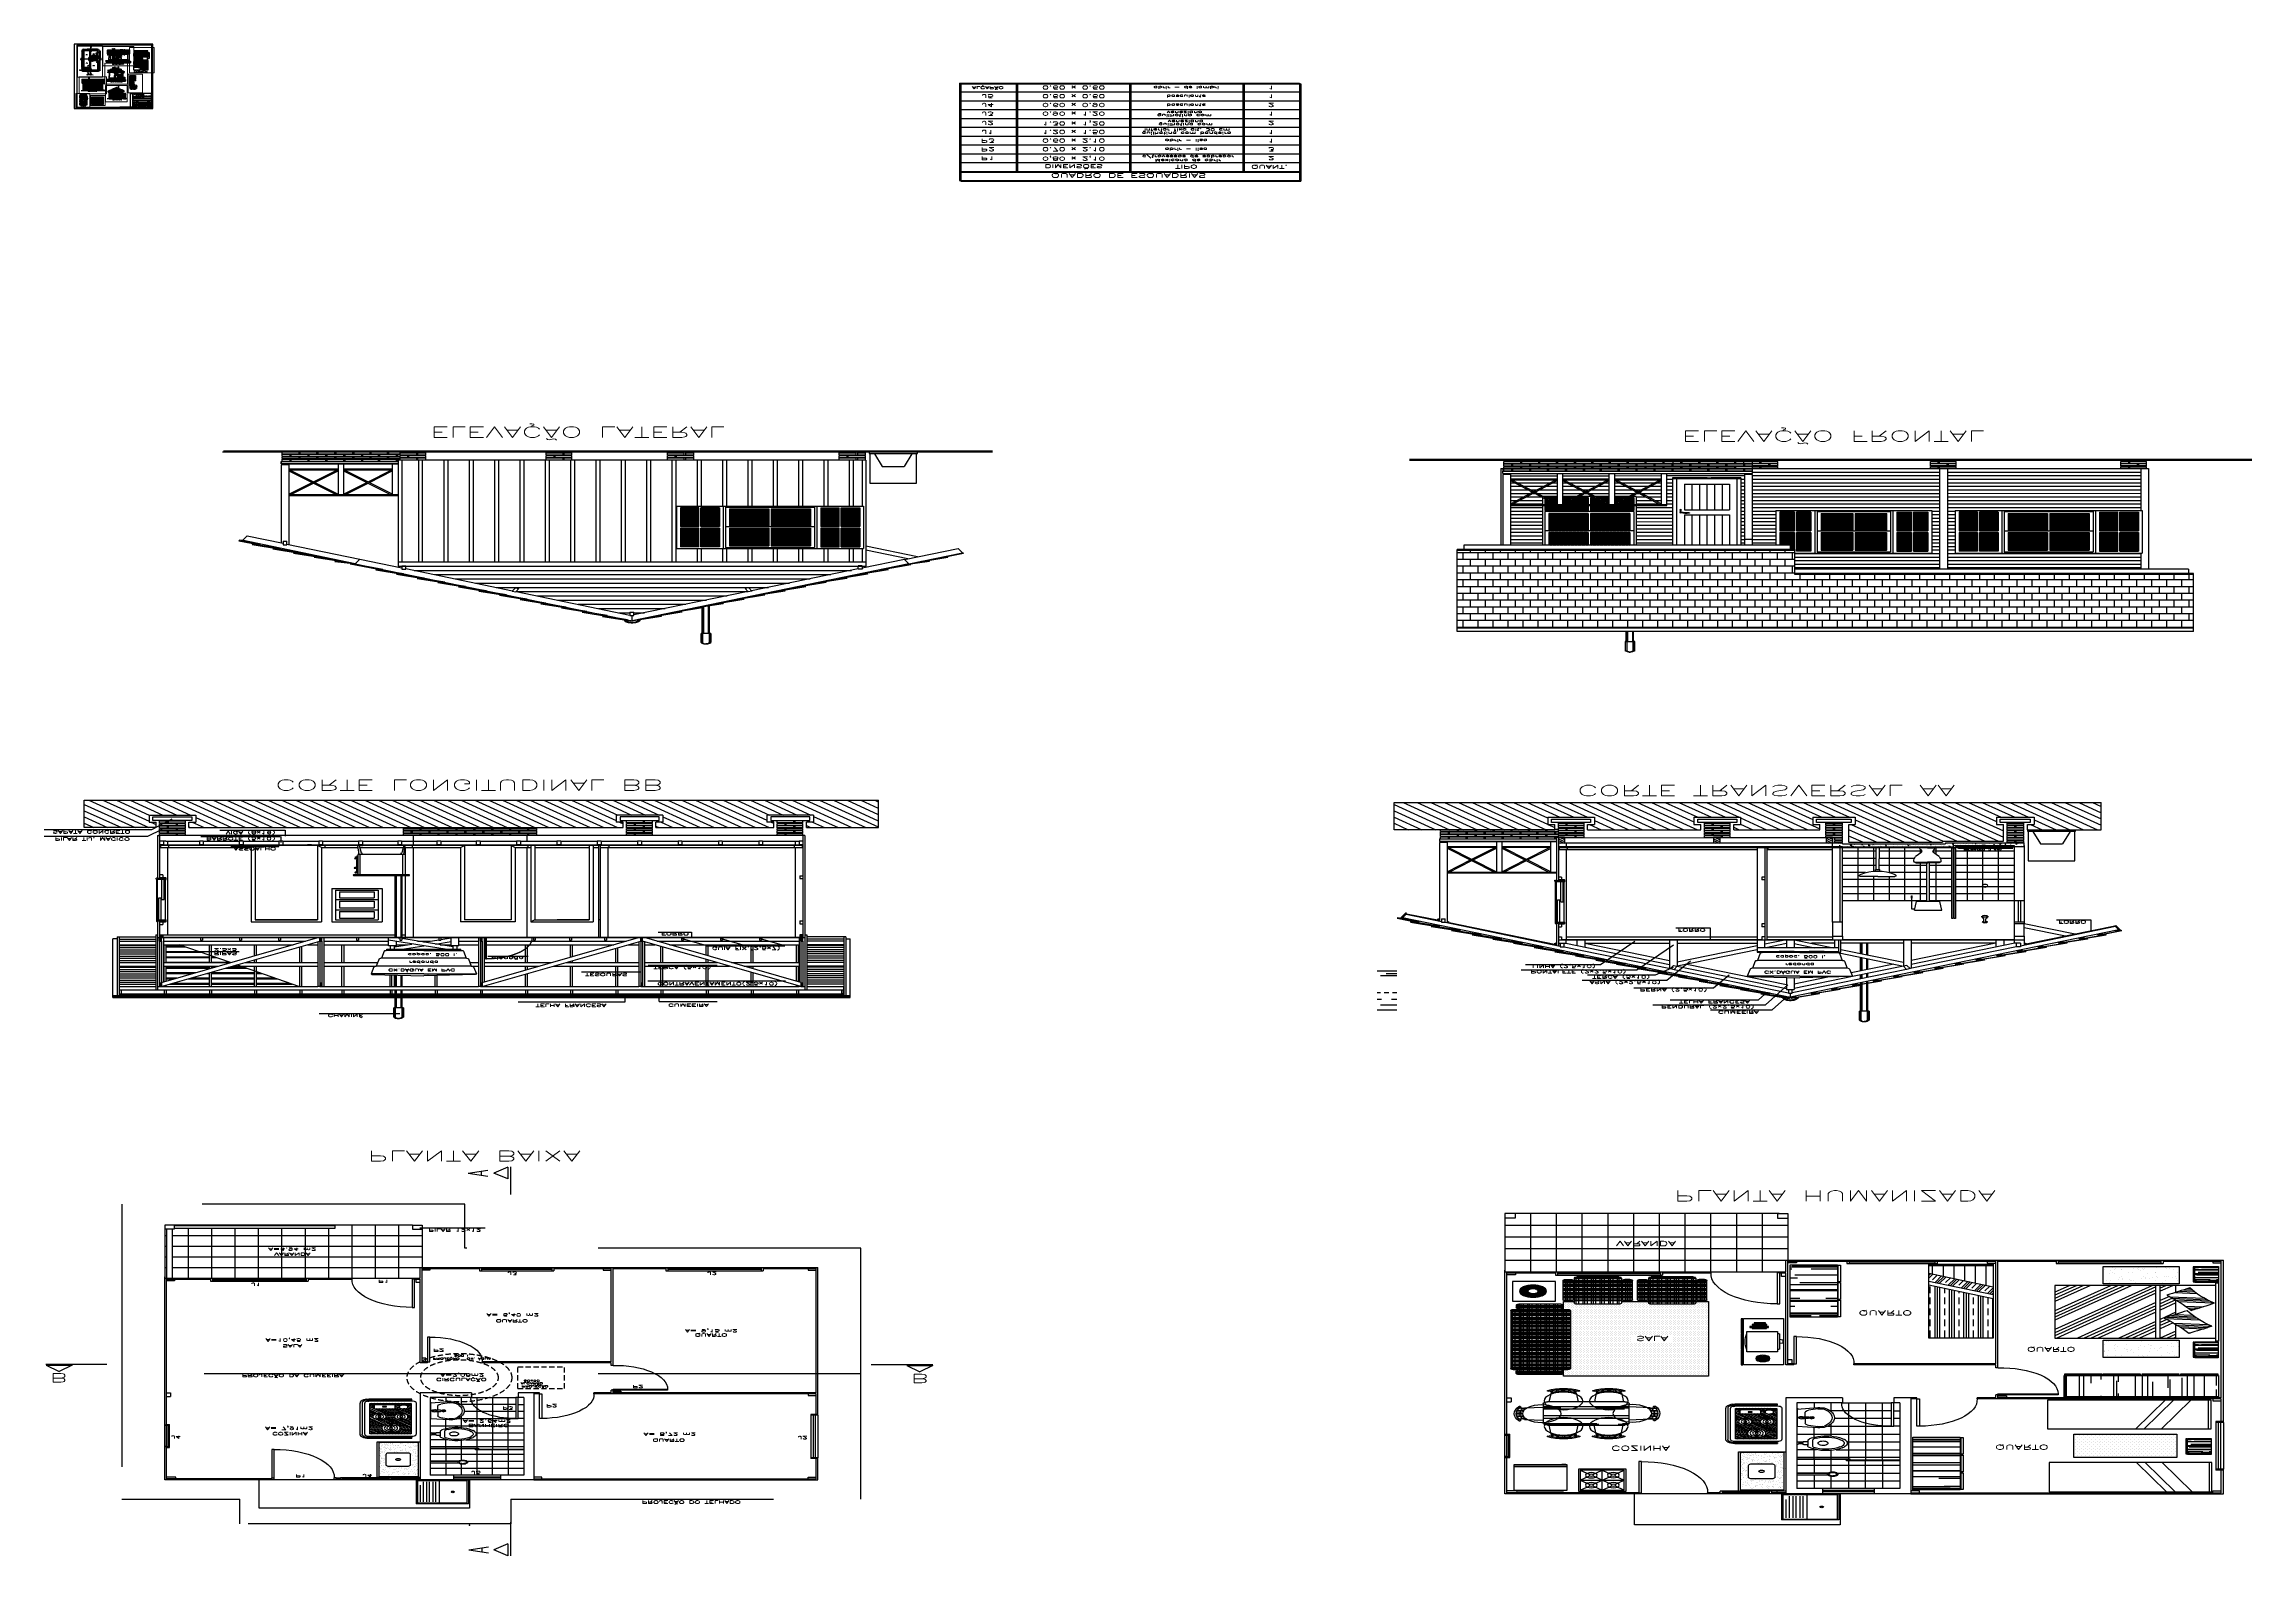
# Paper-space layout 'Layout1' of a CAD drawing. Extents: x 118 to 19011, y -14477 to -1540.
# The model-space entities are those that its viewports show. They can reach past a viewport. Long polylines and large blocks are cut down to what shows.
import ezdxf
from ezdxf.enums import TextEntityAlignment as Align

# ---------------------------------------------------------------- set-up
doc = ezdxf.new("R2010")
doc.units = 0
doc.header["$LTSCALE"] = 20
doc.linetypes.add('DASHED2', pattern=[0.375, 0.25, -0.125])
doc.layers.get('0').update_dxf_attribs({"linetype": 'CONTINUOUS'})
doc.layers.get('DEFPOINTS').update_dxf_attribs({"linetype": 'CONTINUOUS'})
for name, color, linetype in [('APARELHO', 1, 'CONTINUOUS'), ('APARELHOS', 1, 'CONTINUOUS'), ('ARMÁRIOS', 23, 'CONTINUOUS'), ('AZULEJO', 30, 'CONTINUOUS'), ('CONCRETO', 5, 'CONTINUOUS'), ('CORTES', 6, 'CONTINUOUS'), ('COTAS', 244, 'CONTINUOUS'), ('DIM', 244, 'CONTINUOUS'), ('EQUIPAMENTO', 244, 'CONTINUOUS'), ('EQUIPAMENTOS', 1, 'CONTINUOUS'), ('JANELA', 5, 'CONTINUOUS'), ('LOGO', 7, 'CONTINUOUS'), ('MADEIRAME', 244, 'CONTINUOUS'), ('PAREDALV', 7, 'CONTINUOUS'), ('PAREDE', 250, 'CONTINUOUS'), ('PEDRA', 250, 'CONTINUOUS'), ('PEN33', 7, 'CONTINUOUS'), ('PEN7', 7, 'CONTINUOUS'), ('PILJOLO', 1, 'CONTINUOUS'), ('PISO', 30, 'CONTINUOUS'), ('PORTA', 1, 'CONTINUOUS'), ('SELO', 5, 'CONTINUOUS'), ('TELHADO', 1, 'CONTINUOUS'), ('TEXTO', 244, 'CONTINUOUS'), ('VEGETAÇÃO', 92, 'CONTINUOUS'), ('VIDROJAN', 252, 'CONTINUOUS'), ('VIEW', 210, 'CONTINUOUS'), ('VISTA', 244, 'CONTINUOUS'), ('VISTAL', 30, 'CONTINUOUS'), ('VISTAP', 244, 'CONTINUOUS')]:
    doc.layers.add(name, color=color, linetype=linetype)
doc.styles.add('ROMANC', font='romanc.shx', dxfattribs={"height": 0.08})
doc.dimstyles.new('ROMANC', dxfattribs={"dimtxt": 0.1, "dimasz": 0.18, "dimexe": 0.05, "dimexo": 0.0625, "dimgap": 0.09, "dimtad": 0, "dimzin": 0, "dimtxsty": 'ROMANC', "dimblk1": 'NONE', "dimblk2": 'NONE', "dimsah": 1, "dimcen": 0.09, "dimclrd": 244, "dimclre": 244, "dimclrt": 244, "dimazin": 3, "dimtfac": 1, "dimtdec": 4, "dimtofl": 0, "dimtmove": 0, "dimatfit": 3, "dimtolj": 1, "dimtzin": 0})
doc.dimstyles.get("Standard").update_dxf_attribs({"dimtxt": 0.08, "dimasz": 0.03, "dimexe": 0.05, "dimexo": 0.05, "dimgap": 0.09, "dimtad": 0, "dimzin": 0, "dimtxsty": 'STANDARD', "dimblk1": 'DOT', "dimblk2": 'DOT', "dimsah": 1, "dimcen": 0.09, "dimclrd": 30, "dimclre": 30, "dimclrt": 244, "dimazin": 3, "dimtfac": 1, "dimtdec": 4, "dimtofl": 0, "dimtmove": 0, "dimatfit": 3, "dimtolj": 1, "dimtzin": 0})

# ---------------------------------------------------------------- blocks, each defined once
blk = doc.blocks.new('*X206')
at = {"color": 0, "linetype": 'CONTINUOUS'}
for p, q in [((133.166, 0.23), (134.29, 1.354)), ((133.343, 0.23), (134.467, 1.354)), ((133.397, 1.345), (133.406, 1.354)), ((133.397, 1.168), (133.583, 1.354)), ((133.397, 0.992), (133.759, 1.354)), ((133.43, 0.848), (133.936, 1.354)), ((133.48, 0.721), (134.113, 1.354)), ((133.52, 0.23), (134.611, 1.322)), ((133.696, 0.23), (134.788, 1.322)), ((133.873, 0.23), (134.965, 1.322)), ((134.05, 0.23), (135.142, 1.322)), ((134.227, 0.23), (135.318, 1.322)), ((134.403, 0.23), (135.382, 1.208)), ((127.567, 0.288), (128.278, 0.999)), ((127.567, 0.465), (128.101, 0.999)), ((127.567, 0.641), (127.925, 0.999)), ((127.567, 0.818), (127.748, 0.999)), ((127.567, 0.995), (127.571, 0.999)), ((127.686, 0.23), (128.455, 0.999)), ((127.863, 0.23), (128.632, 0.999)), ((128.039, 0.23), (128.809, 0.999)), ((128.216, 0.23), (128.985, 0.999)), ((128.393, 0.23), (129.162, 0.999)), ((128.57, 0.23), (129.339, 0.999)), ((128.747, 0.23), (129.516, 0.999)), ((129.541, 0.848), (129.627, 0.934)), ((129.807, 0.23), (130.576, 0.999)), ((129.984, 0.23), (130.753, 0.999)), ((130.072, 0.848), (130.223, 0.999)), ((130.136, 0.735), (130.4, 0.999)), ((130.161, 0.23), (130.93, 0.999)), ((130.338, 0.23), (131.107, 0.999)), ((130.514, 0.23), (131.283, 0.999)), ((130.691, 0.23), (131.46, 0.999)), ((131.486, 0.848), (131.502, 0.864)), ((131.752, 0.23), (132.521, 0.999)), ((131.924, 0.932), (131.991, 0.999)), ((131.929, 0.23), (132.698, 0.999)), ((132.011, 0.842), (132.167, 0.999)), ((132.011, 0.666), (132.344, 0.999)), ((132.105, 0.23), (132.874, 0.999)), ((132.282, 0.23), (133.027, 0.975)), ((134.58, 0.23), (135.382, 1.031)), ((135.375, 0.848), (135.382, 0.855)), ((135.464, 0.23), (136.233, 0.999)), ((135.641, 0.23), (136.41, 0.999)), ((135.688, 0.984), (135.703, 0.999)), ((135.728, 0.848), (135.88, 0.999)), ((135.775, 0.718), (136.056, 0.999)), ((135.818, 0.23), (136.587, 0.999)), ((135.994, 0.23), (136.636, 0.871)), ((128.923, 0.23), (129.537, 0.844)), ((129.1, 0.23), (129.537, 0.667)), ((129.277, 0.23), (129.695, 0.648)), ((129.454, 0.23), (129.872, 0.648)), ((129.63, 0.23), (130.048, 0.648)), ((130.868, 0.23), (131.412, 0.774)), ((131.045, 0.23), (131.463, 0.648)), ((131.221, 0.23), (131.639, 0.648)), ((131.398, 0.23), (131.816, 0.648)), ((131.575, 0.23), (131.993, 0.648)), ((132.459, 0.23), (132.937, 0.708)), ((132.636, 0.23), (133.054, 0.648)), ((132.812, 0.23), (133.23, 0.648)), ((132.989, 0.23), (133.407, 0.648)), ((134.757, 0.23), (135.292, 0.764)), ((134.934, 0.23), (135.352, 0.648)), ((135.111, 0.23), (135.529, 0.648)), ((135.287, 0.23), (135.705, 0.648)), ((136.171, 0.23), (136.636, 0.695)), ((136.348, 0.23), (136.636, 0.518)), ((136.525, 0.23), (136.636, 0.341))]:
    blk.add_line(p, q, dxfattribs=at)
blk = doc.blocks.new('*X205')
at = {"color": 0, "linetype": 'CONTINUOUS'}
for p, q in [((110.771, 0.285), (111.423, 0.938)), ((110.771, 0.462), (111.247, 0.938)), ((110.771, 0.639), (111.07, 0.938)), ((110.771, 0.816), (110.893, 0.938)), ((110.831, 0.169), (111.6, 0.938)), ((111.626, 0.787), (111.691, 0.852)), ((111.892, 0.169), (112.661, 0.938)), ((112.069, 0.169), (112.838, 0.938)), ((112.113, 0.92), (112.131, 0.938)), ((112.156, 0.787), (112.307, 0.938)), ((112.2, 0.654), (112.484, 0.938)), ((112.245, 0.169), (113.014, 0.938)), ((112.422, 0.169), (113.191, 0.938)), ((112.599, 0.169), (113.368, 0.938)), ((112.776, 0.169), (113.545, 0.938)), ((112.952, 0.169), (113.722, 0.938)), ((113.129, 0.169), (113.898, 0.938)), ((113.306, 0.169), (114.075, 0.938)), ((113.483, 0.169), (114.252, 0.938)), ((113.66, 0.169), (114.429, 0.938)), ((113.836, 0.169), (114.605, 0.938)), ((114.013, 0.169), (114.782, 0.938)), ((114.19, 0.169), (114.959, 0.938)), ((114.367, 0.169), (115.136, 0.938)), ((114.543, 0.169), (115.313, 0.938)), ((114.72, 0.169), (115.489, 0.938)), ((114.897, 0.169), (115.666, 0.938)), ((115.074, 0.169), (115.843, 0.938)), ((115.251, 0.169), (116.02, 0.938)), ((115.427, 0.169), (116.196, 0.938)), ((115.604, 0.169), (116.373, 0.938)), ((115.781, 0.169), (116.55, 0.938)), ((115.958, 0.169), (116.727, 0.938)), ((116.134, 0.169), (116.904, 0.938)), ((116.311, 0.169), (117.08, 0.938)), ((116.488, 0.169), (117.257, 0.938)), ((116.665, 0.169), (117.434, 0.938)), ((116.842, 0.169), (117.611, 0.938)), ((117.902, 0.169), (118.671, 0.938)), ((118.079, 0.169), (118.848, 0.938)), ((118.101, 0.898), (118.141, 0.938)), ((118.167, 0.787), (118.318, 0.938)), ((118.191, 0.635), (118.495, 0.938)), ((118.256, 0.169), (119.025, 0.938)), ((118.433, 0.169), (119.202, 0.938)), ((118.609, 0.169), (119.378, 0.938)), ((118.786, 0.169), (119.555, 0.938)), ((119.847, 0.169), (120.616, 0.938)), ((120.024, 0.169), (120.793, 0.938)), ((120.033, 0.885), (120.086, 0.938)), ((120.111, 0.787), (120.262, 0.938)), ((120.123, 0.622), (120.439, 0.938)), ((120.2, 0.169), (120.953, 0.922)), ((111.008, 0.169), (111.601, 0.762)), ((111.185, 0.169), (111.603, 0.587)), ((111.361, 0.169), (111.779, 0.587)), ((111.538, 0.169), (111.956, 0.587)), ((111.715, 0.169), (112.133, 0.587)), ((117.018, 0.169), (117.593, 0.743)), ((117.195, 0.169), (117.613, 0.587)), ((117.372, 0.169), (117.79, 0.587)), ((117.549, 0.169), (117.967, 0.587)), ((117.636, 0.787), (117.68, 0.83)), ((117.725, 0.169), (118.143, 0.587)), ((118.963, 0.169), (119.524, 0.73)), ((119.14, 0.169), (119.558, 0.587)), ((119.316, 0.169), (119.734, 0.587)), ((119.493, 0.169), (119.911, 0.587)), ((119.581, 0.787), (119.611, 0.818)), ((119.67, 0.169), (120.088, 0.587)), ((120.377, 0.169), (120.953, 0.745)), ((120.554, 0.169), (120.953, 0.569)), ((120.731, 0.169), (120.953, 0.392)), ((120.907, 0.169), (120.953, 0.215))]:
    blk.add_line(p, q, dxfattribs=at)
blk = doc.blocks.new('*X134')
at = {"color": 0, "linetype": 'CONTINUOUS'}
for p, q in [((-13.321, -57.408), (-3.876, -57.408)), ((-13.248, -57.6), (-13.248, -57.408)), ((-13.152, -57.408), (-13.152, -57.379)), ((-13.056, -57.6), (-13.056, -57.408)), ((-12.96, -57.408), (-12.96, -57.379)), ((-12.864, -57.6), (-12.864, -57.408)), ((-12.768, -57.408), (-12.768, -57.379)), ((-12.672, -57.6), (-12.672, -57.408)), ((-12.576, -57.408), (-12.576, -57.379)), ((-12.48, -57.6), (-12.48, -57.408)), ((-12.384, -57.408), (-12.384, -57.379)), ((-12.288, -57.6), (-12.288, -57.408)), ((-12.192, -57.408), (-12.192, -57.379)), ((-12.096, -57.6), (-12.096, -57.408)), ((-12, -57.408), (-12, -57.379)), ((-11.904, -57.6), (-11.904, -57.408)), ((-11.808, -57.408), (-11.808, -57.379)), ((-11.712, -57.6), (-11.712, -57.408)), ((-11.616, -57.408), (-11.616, -57.379)), ((-11.52, -57.6), (-11.52, -57.408)), ((-11.424, -57.408), (-11.424, -57.379)), ((-11.328, -57.6), (-11.328, -57.408)), ((-11.232, -57.408), (-11.232, -57.379)), ((-11.136, -57.6), (-11.136, -57.408)), ((-11.04, -57.408), (-11.04, -57.379)), ((-10.944, -57.6), (-10.944, -57.408)), ((-10.848, -57.408), (-10.848, -57.379)), ((-10.752, -57.6), (-10.752, -57.408)), ((-10.656, -57.408), (-10.656, -57.379)), ((-10.56, -57.6), (-10.56, -57.408)), ((-10.464, -57.408), (-10.464, -57.379)), ((-10.368, -57.6), (-10.368, -57.408)), ((-10.272, -57.408), (-10.272, -57.379)), ((-10.176, -57.6), (-10.176, -57.408)), ((-10.08, -57.408), (-10.08, -57.379)), ((-9.984, -57.6), (-9.984, -57.408)), ((-9.888, -57.408), (-9.888, -57.379)), ((-9.792, -57.6), (-9.792, -57.408)), ((-9.696, -57.408), (-9.696, -57.379)), ((-9.6, -57.6), (-9.6, -57.408)), ((-9.504, -57.408), (-9.504, -57.379)), ((-9.408, -57.6), (-9.408, -57.408)), ((-9.312, -57.408), (-9.312, -57.379)), ((-9.216, -57.6), (-9.216, -57.408)), ((-9.12, -57.408), (-9.12, -57.379)), ((-9.024, -57.6), (-9.024, -57.408)), ((-8.928, -57.408), (-8.928, -57.379)), ((-8.832, -57.6), (-8.832, -57.408)), ((-8.736, -57.408), (-8.736, -57.379)), ((-8.64, -57.6), (-8.64, -57.408)), ((-8.544, -57.408), (-8.544, -57.379)), ((-8.448, -57.6), (-8.448, -57.408)), ((-8.352, -57.408), (-8.352, -57.379)), ((-8.256, -57.6), (-8.256, -57.408)), ((-8.16, -57.408), (-8.16, -57.379)), ((-8.064, -57.6), (-8.064, -57.408)), ((-7.968, -57.408), (-7.968, -57.379)), ((-7.872, -57.6), (-7.872, -57.408)), ((-7.776, -57.408), (-7.776, -57.379)), ((-7.68, -57.6), (-7.68, -57.408)), ((-7.584, -57.408), (-7.584, -57.379)), ((-7.488, -57.6), (-7.488, -57.408)), ((-7.392, -57.408), (-7.392, -57.379)), ((-7.296, -57.6), (-7.296, -57.408)), ((-7.2, -57.408), (-7.2, -57.379)), ((-7.104, -57.6), (-7.104, -57.408)), ((-7.008, -57.408), (-7.008, -57.379)), ((-6.912, -57.6), (-6.912, -57.408)), ((-6.816, -57.408), (-6.816, -57.379)), ((-6.72, -57.6), (-6.72, -57.408)), ((-6.624, -57.408), (-6.624, -57.379)), ((-6.528, -57.6), (-6.528, -57.408)), ((-6.432, -57.408), (-6.432, -57.379)), ((-6.336, -57.6), (-6.336, -57.408)), ((-6.24, -57.408), (-6.24, -57.379)), ((-6.144, -57.6), (-6.144, -57.408)), ((-6.048, -57.408), (-6.048, -57.379)), ((-5.952, -57.6), (-5.952, -57.408)), ((-5.856, -57.408), (-5.856, -57.379)), ((-5.76, -57.6), (-5.76, -57.408)), ((-5.664, -57.408), (-5.664, -57.379)), ((-5.568, -57.6), (-5.568, -57.408)), ((-5.472, -57.408), (-5.472, -57.379)), ((-5.376, -57.6), (-5.376, -57.408)), ((-5.28, -57.408), (-5.28, -57.379)), ((-5.184, -57.6), (-5.184, -57.408)), ((-5.088, -57.408), (-5.088, -57.379)), ((-4.992, -57.6), (-4.992, -57.408)), ((-4.896, -57.408), (-4.896, -57.379)), ((-4.8, -57.6), (-4.8, -57.408)), ((-4.704, -57.408), (-4.704, -57.379)), ((-4.608, -57.6), (-4.608, -57.408)), ((-4.512, -57.408), (-4.512, -57.379)), ((-4.416, -57.6), (-4.416, -57.408)), ((-4.32, -57.408), (-4.32, -57.379)), ((-4.224, -57.6), (-4.224, -57.408)), ((-4.128, -57.408), (-4.128, -57.379)), ((-4.032, -57.6), (-4.032, -57.408)), ((-3.936, -57.408), (-3.936, -57.379)), ((-13.321, -57.6), (-3.876, -57.6)), ((-13.152, -57.792), (-13.152, -57.6)), ((-12.96, -57.792), (-12.96, -57.6)), ((-12.768, -57.792), (-12.768, -57.6)), ((-12.576, -57.792), (-12.576, -57.6)), ((-12.384, -57.792), (-12.384, -57.6)), ((-12.192, -57.792), (-12.192, -57.6)), ((-12, -57.792), (-12, -57.6)), ((-11.808, -57.792), (-11.808, -57.6)), ((-11.616, -57.792), (-11.616, -57.6)), ((-11.424, -57.792), (-11.424, -57.6)), ((-11.232, -57.792), (-11.232, -57.6)), ((-11.04, -57.792), (-11.04, -57.6)), ((-10.848, -57.792), (-10.848, -57.6)), ((-10.656, -57.792), (-10.656, -57.6)), ((-10.464, -57.792), (-10.464, -57.6)), ((-10.272, -57.792), (-10.272, -57.6)), ((-10.08, -57.792), (-10.08, -57.6)), ((-9.888, -57.792), (-9.888, -57.6)), ((-9.696, -57.792), (-9.696, -57.6)), ((-9.504, -57.792), (-9.504, -57.6)), ((-9.312, -57.792), (-9.312, -57.6)), ((-9.12, -57.792), (-9.12, -57.6)), ((-8.928, -57.792), (-8.928, -57.6)), ((-8.736, -57.792), (-8.736, -57.6)), ((-8.544, -57.792), (-8.544, -57.6)), ((-8.352, -57.792), (-8.352, -57.6)), ((-8.16, -57.792), (-8.16, -57.6)), ((-7.968, -57.792), (-7.968, -57.6)), ((-7.776, -57.792), (-7.776, -57.6)), ((-7.584, -57.792), (-7.584, -57.6)), ((-7.392, -57.792), (-7.392, -57.6)), ((-7.2, -57.792), (-7.2, -57.6)), ((-7.008, -57.792), (-7.008, -57.6)), ((-6.816, -57.792), (-6.816, -57.6)), ((-6.624, -57.792), (-6.624, -57.6)), ((-6.432, -57.792), (-6.432, -57.6)), ((-6.24, -57.792), (-6.24, -57.6)), ((-6.048, -57.792), (-6.048, -57.6)), ((-5.856, -57.792), (-5.856, -57.6)), ((-5.664, -57.792), (-5.664, -57.6)), ((-5.472, -57.792), (-5.472, -57.6)), ((-5.28, -57.792), (-5.28, -57.6)), ((-5.088, -57.792), (-5.088, -57.6)), ((-4.896, -57.792), (-4.896, -57.6)), ((-4.704, -57.792), (-4.704, -57.6)), ((-4.512, -57.792), (-4.512, -57.6)), ((-4.32, -57.792), (-4.32, -57.6)), ((-4.128, -57.792), (-4.128, -57.6)), ((-3.936, -57.792), (-3.936, -57.6)), ((-13.321, -57.792), (-3.876, -57.792)), ((-13.321, -57.984), (-3.876, -57.984)), ((-13.248, -57.984), (-13.248, -57.792)), ((-13.152, -58.176), (-13.152, -57.984)), ((-13.056, -57.984), (-13.056, -57.792)), ((-12.96, -58.176), (-12.96, -57.984)), ((-12.864, -57.984), (-12.864, -57.792)), ((-12.768, -58.176), (-12.768, -57.984)), ((-12.672, -57.984), (-12.672, -57.792)), ((-12.576, -58.176), (-12.576, -57.984)), ((-12.48, -57.984), (-12.48, -57.792)), ((-12.384, -58.176), (-12.384, -57.984)), ((-12.288, -57.984), (-12.288, -57.792)), ((-12.192, -58.176), (-12.192, -57.984)), ((-12.096, -57.984), (-12.096, -57.792)), ((-12, -58.176), (-12, -57.984)), ((-11.904, -57.984), (-11.904, -57.792)), ((-11.808, -58.176), (-11.808, -57.984)), ((-11.712, -57.984), (-11.712, -57.792)), ((-11.616, -58.176), (-11.616, -57.984)), ((-11.52, -57.984), (-11.52, -57.792)), ((-11.424, -58.176), (-11.424, -57.984)), ((-11.328, -57.984), (-11.328, -57.792)), ((-11.232, -58.176), (-11.232, -57.984)), ((-11.136, -57.984), (-11.136, -57.792)), ((-11.04, -58.176), (-11.04, -57.984)), ((-10.944, -57.984), (-10.944, -57.792)), ((-10.848, -58.176), (-10.848, -57.984)), ((-10.752, -57.984), (-10.752, -57.792)), ((-10.656, -58.176), (-10.656, -57.984)), ((-10.56, -57.984), (-10.56, -57.792)), ((-10.464, -58.176), (-10.464, -57.984)), ((-10.368, -57.984), (-10.368, -57.792)), ((-10.272, -58.176), (-10.272, -57.984)), ((-10.176, -57.984), (-10.176, -57.792)), ((-10.08, -58.176), (-10.08, -57.984)), ((-9.984, -57.984), (-9.984, -57.792)), ((-9.888, -58.176), (-9.888, -57.984)), ((-9.792, -57.984), (-9.792, -57.792)), ((-9.696, -58.176), (-9.696, -57.984)), ((-9.6, -57.984), (-9.6, -57.792)), ((-9.504, -58.176), (-9.504, -57.984)), ((-9.408, -57.984), (-9.408, -57.792)), ((-9.312, -58.176), (-9.312, -57.984)), ((-9.216, -57.984), (-9.216, -57.792)), ((-9.12, -58.176), (-9.12, -57.984)), ((-9.024, -57.984), (-9.024, -57.792)), ((-8.928, -58.176), (-8.928, -57.984)), ((-8.832, -57.984), (-8.832, -57.792)), ((-8.736, -58.176), (-8.736, -57.984)), ((-8.64, -57.984), (-8.64, -57.792)), ((-8.544, -58.176), (-8.544, -57.984)), ((-8.448, -57.984), (-8.448, -57.792)), ((-8.352, -58.176), (-8.352, -57.984)), ((-8.256, -57.984), (-8.256, -57.792)), ((-8.16, -58.176), (-8.16, -57.984)), ((-8.064, -57.984), (-8.064, -57.792)), ((-7.968, -58.176), (-7.968, -57.984)), ((-7.872, -57.984), (-7.872, -57.792)), ((-7.776, -58.176), (-7.776, -57.984)), ((-7.68, -57.984), (-7.68, -57.792)), ((-7.584, -58.176), (-7.584, -57.984)), ((-7.488, -57.984), (-7.488, -57.792)), ((-7.392, -58.176), (-7.392, -57.984)), ((-7.296, -57.984), (-7.296, -57.792)), ((-7.2, -58.176), (-7.2, -57.984)), ((-7.104, -57.984), (-7.104, -57.792)), ((-7.008, -58.176), (-7.008, -57.984)), ((-6.912, -57.984), (-6.912, -57.792)), ((-6.816, -58.176), (-6.816, -57.984)), ((-6.72, -57.984), (-6.72, -57.792)), ((-6.624, -58.176), (-6.624, -57.984)), ((-6.528, -57.984), (-6.528, -57.792)), ((-6.432, -58.176), (-6.432, -57.984)), ((-6.336, -57.984), (-6.336, -57.792)), ((-6.24, -58.176), (-6.24, -57.984)), ((-6.144, -57.984), (-6.144, -57.792)), ((-6.048, -58.176), (-6.048, -57.984)), ((-5.952, -57.984), (-5.952, -57.792)), ((-5.856, -58.176), (-5.856, -57.984)), ((-5.76, -57.984), (-5.76, -57.792)), ((-5.664, -58.176), (-5.664, -57.984)), ((-5.568, -57.984), (-5.568, -57.792)), ((-5.472, -58.176), (-5.472, -57.984)), ((-5.376, -57.984), (-5.376, -57.792)), ((-5.28, -58.176), (-5.28, -57.984)), ((-5.184, -57.984), (-5.184, -57.792)), ((-5.088, -58.176), (-5.088, -57.984)), ((-4.992, -57.984), (-4.992, -57.792)), ((-4.896, -58.176), (-4.896, -57.984)), ((-4.8, -57.984), (-4.8, -57.792)), ((-4.704, -58.176), (-4.704, -57.984)), ((-4.608, -57.984), (-4.608, -57.792)), ((-4.512, -58.176), (-4.512, -57.984)), ((-4.416, -57.984), (-4.416, -57.792)), ((-4.32, -58.176), (-4.32, -57.984)), ((-4.224, -57.984), (-4.224, -57.792)), ((-4.128, -58.176), (-4.128, -57.984)), ((-4.032, -57.984), (-4.032, -57.792)), ((-3.936, -58.176), (-3.936, -57.984)), ((-13.321, -58.176), (-3.876, -58.176)), ((-13.248, -58.368), (-13.248, -58.176)), ((-13.056, -58.368), (-13.056, -58.176)), ((-12.864, -58.368), (-12.864, -58.176)), ((-12.672, -58.368), (-12.672, -58.176)), ((-12.48, -58.368), (-12.48, -58.176)), ((-12.288, -58.368), (-12.288, -58.176)), ((-12.096, -58.368), (-12.096, -58.176)), ((-11.904, -58.368), (-11.904, -58.176)), ((-11.712, -58.368), (-11.712, -58.176)), ((-11.52, -58.368), (-11.52, -58.176)), ((-11.328, -58.368), (-11.328, -58.176)), ((-11.136, -58.368), (-11.136, -58.176)), ((-10.944, -58.368), (-10.944, -58.176)), ((-10.752, -58.368), (-10.752, -58.176)), ((-10.56, -58.368), (-10.56, -58.176)), ((-10.368, -58.368), (-10.368, -58.176)), ((-10.176, -58.368), (-10.176, -58.176)), ((-9.984, -58.368), (-9.984, -58.176)), ((-9.792, -58.368), (-9.792, -58.176)), ((-9.6, -58.368), (-9.6, -58.176)), ((-9.408, -58.368), (-9.408, -58.176)), ((-9.216, -58.368), (-9.216, -58.176)), ((-9.024, -58.368), (-9.024, -58.176)), ((-8.832, -58.368), (-8.832, -58.176)), ((-8.64, -58.368), (-8.64, -58.176)), ((-8.448, -58.368), (-8.448, -58.176)), ((-8.256, -58.368), (-8.256, -58.176)), ((-8.064, -58.368), (-8.064, -58.176)), ((-7.872, -58.368), (-7.872, -58.176)), ((-7.68, -58.368), (-7.68, -58.176)), ((-7.488, -58.368), (-7.488, -58.176)), ((-7.296, -58.368), (-7.296, -58.176)), ((-7.104, -58.368), (-7.104, -58.176)), ((-6.912, -58.368), (-6.912, -58.176)), ((-6.72, -58.368), (-6.72, -58.176)), ((-6.528, -58.368), (-6.528, -58.176)), ((-6.336, -58.368), (-6.336, -58.176)), ((-6.144, -58.368), (-6.144, -58.176)), ((-5.952, -58.368), (-5.952, -58.176)), ((-5.76, -58.368), (-5.76, -58.176)), ((-5.568, -58.368), (-5.568, -58.176)), ((-5.376, -58.368), (-5.376, -58.176)), ((-5.184, -58.368), (-5.184, -58.176)), ((-4.992, -58.368), (-4.992, -58.176)), ((-4.8, -58.368), (-4.8, -58.176)), ((-4.608, -58.368), (-4.608, -58.176)), ((-4.416, -58.368), (-4.416, -58.176)), ((-4.224, -58.368), (-4.224, -58.176)), ((-4.032, -58.368), (-4.032, -58.176)), ((-13.321, -58.368), (-3.876, -58.368)), ((-13.321, -58.56), (-3.876, -58.56)), ((-13.248, -58.752), (-13.248, -58.56)), ((-13.152, -58.56), (-13.152, -58.368)), ((-13.056, -58.752), (-13.056, -58.56)), ((-12.96, -58.56), (-12.96, -58.368)), ((-12.864, -58.752), (-12.864, -58.56)), ((-12.768, -58.56), (-12.768, -58.368)), ((-12.672, -58.752), (-12.672, -58.56)), ((-12.576, -58.56), (-12.576, -58.368)), ((-12.48, -58.752), (-12.48, -58.56)), ((-12.384, -58.56), (-12.384, -58.368)), ((-12.288, -58.752), (-12.288, -58.56)), ((-12.192, -58.56), (-12.192, -58.368)), ((-12.096, -58.752), (-12.096, -58.56)), ((-12, -58.56), (-12, -58.368)), ((-11.904, -58.752), (-11.904, -58.56)), ((-11.808, -58.56), (-11.808, -58.368)), ((-11.712, -58.752), (-11.712, -58.56)), ((-11.616, -58.56), (-11.616, -58.368)), ((-11.52, -58.752), (-11.52, -58.56)), ((-11.424, -58.56), (-11.424, -58.368)), ((-11.328, -58.752), (-11.328, -58.56)), ((-11.232, -58.56), (-11.232, -58.368)), ((-11.136, -58.752), (-11.136, -58.56)), ((-11.04, -58.56), (-11.04, -58.368)), ((-10.944, -58.752), (-10.944, -58.56)), ((-10.848, -58.56), (-10.848, -58.368)), ((-10.752, -58.752), (-10.752, -58.56)), ((-10.656, -58.56), (-10.656, -58.368)), ((-10.56, -58.752), (-10.56, -58.56)), ((-10.464, -58.56), (-10.464, -58.368)), ((-10.368, -58.752), (-10.368, -58.56)), ((-10.272, -58.56), (-10.272, -58.368)), ((-10.176, -58.752), (-10.176, -58.56)), ((-10.08, -58.56), (-10.08, -58.368)), ((-9.984, -58.752), (-9.984, -58.56)), ((-9.888, -58.56), (-9.888, -58.368)), ((-9.792, -58.752), (-9.792, -58.56)), ((-9.696, -58.56), (-9.696, -58.368)), ((-9.6, -58.752), (-9.6, -58.56)), ((-9.504, -58.56), (-9.504, -58.368)), ((-9.408, -58.752), (-9.408, -58.56)), ((-9.312, -58.56), (-9.312, -58.368)), ((-9.216, -58.752), (-9.216, -58.56)), ((-9.12, -58.56), (-9.12, -58.368)), ((-9.024, -58.752), (-9.024, -58.56)), ((-8.928, -58.56), (-8.928, -58.368)), ((-8.832, -58.752), (-8.832, -58.56)), ((-8.736, -58.56), (-8.736, -58.368)), ((-8.64, -58.752), (-8.64, -58.56)), ((-8.544, -58.56), (-8.544, -58.368)), ((-8.448, -58.752), (-8.448, -58.56)), ((-8.352, -58.56), (-8.352, -58.368)), ((-8.256, -58.752), (-8.256, -58.56)), ((-8.16, -58.56), (-8.16, -58.368)), ((-8.064, -58.752), (-8.064, -58.56)), ((-7.968, -58.56), (-7.968, -58.368)), ((-7.872, -58.752), (-7.872, -58.56)), ((-7.776, -58.56), (-7.776, -58.368)), ((-7.68, -58.752), (-7.68, -58.56)), ((-7.584, -58.56), (-7.584, -58.368)), ((-7.488, -58.752), (-7.488, -58.56)), ((-7.392, -58.56), (-7.392, -58.368)), ((-7.296, -58.752), (-7.296, -58.56)), ((-7.2, -58.56), (-7.2, -58.368)), ((-7.104, -58.752), (-7.104, -58.56)), ((-7.008, -58.56), (-7.008, -58.368)), ((-6.912, -58.752), (-6.912, -58.56)), ((-6.816, -58.56), (-6.816, -58.368)), ((-6.72, -58.752), (-6.72, -58.56)), ((-6.624, -58.56), (-6.624, -58.368)), ((-6.528, -58.752), (-6.528, -58.56)), ((-6.432, -58.56), (-6.432, -58.368)), ((-6.336, -58.752), (-6.336, -58.56)), ((-6.24, -58.56), (-6.24, -58.368)), ((-6.144, -58.752), (-6.144, -58.56)), ((-6.048, -58.56), (-6.048, -58.368)), ((-5.952, -58.752), (-5.952, -58.56)), ((-5.856, -58.56), (-5.856, -58.368)), ((-5.76, -58.752), (-5.76, -58.56)), ((-5.664, -58.56), (-5.664, -58.368)), ((-5.568, -58.752), (-5.568, -58.56)), ((-5.472, -58.56), (-5.472, -58.368)), ((-5.376, -58.752), (-5.376, -58.56)), ((-5.28, -58.56), (-5.28, -58.368)), ((-5.184, -58.752), (-5.184, -58.56)), ((-5.088, -58.56), (-5.088, -58.368)), ((-4.992, -58.752), (-4.992, -58.56)), ((-4.896, -58.56), (-4.896, -58.368)), ((-4.8, -58.752), (-4.8, -58.56)), ((-4.704, -58.56), (-4.704, -58.368)), ((-4.608, -58.752), (-4.608, -58.56)), ((-4.512, -58.56), (-4.512, -58.368)), ((-4.416, -58.752), (-4.416, -58.56)), ((-4.32, -58.56), (-4.32, -58.368)), ((-4.224, -58.752), (-4.224, -58.56)), ((-4.128, -58.56), (-4.128, -58.368)), ((-4.032, -58.752), (-4.032, -58.56)), ((-3.936, -58.56), (-3.936, -58.368)), ((-13.321, -58.752), (-3.876, -58.752)), ((-13.152, -58.944), (-13.152, -58.752)), ((-12.96, -58.944), (-12.96, -58.752)), ((-12.768, -58.944), (-12.768, -58.752)), ((-12.576, -58.944), (-12.576, -58.752)), ((-12.384, -58.944), (-12.384, -58.752)), ((-12.192, -58.944), (-12.192, -58.752)), ((-12, -58.944), (-12, -58.752)), ((-11.808, -58.944), (-11.808, -58.752)), ((-11.616, -58.944), (-11.616, -58.752)), ((-11.424, -58.944), (-11.424, -58.752)), ((-11.232, -58.944), (-11.232, -58.752)), ((-11.04, -58.944), (-11.04, -58.752)), ((-10.848, -58.944), (-10.848, -58.752)), ((-10.656, -58.944), (-10.656, -58.752)), ((-10.464, -58.944), (-10.464, -58.752)), ((-10.272, -58.944), (-10.272, -58.752)), ((-10.08, -58.944), (-10.08, -58.752)), ((-9.888, -58.944), (-9.888, -58.752)), ((-9.696, -58.944), (-9.696, -58.752)), ((-9.504, -58.944), (-9.504, -58.752)), ((-9.312, -58.944), (-9.312, -58.752)), ((-9.12, -58.944), (-9.12, -58.752)), ((-8.928, -58.897), (-8.928, -58.752)), ((-8.736, -58.897), (-8.736, -58.752)), ((-8.544, -58.897), (-8.544, -58.752)), ((-8.352, -58.897), (-8.352, -58.752)), ((-8.16, -58.897), (-8.16, -58.752)), ((-7.968, -58.897), (-7.968, -58.752)), ((-7.776, -58.897), (-7.776, -58.752)), ((-7.584, -58.897), (-7.584, -58.752)), ((-7.392, -58.897), (-7.392, -58.752)), ((-7.2, -58.897), (-7.2, -58.752)), ((-7.008, -58.897), (-7.008, -58.752)), ((-6.816, -58.897), (-6.816, -58.752)), ((-6.624, -58.897), (-6.624, -58.752)), ((-6.432, -58.897), (-6.432, -58.752)), ((-6.24, -58.897), (-6.24, -58.752)), ((-6.048, -58.897), (-6.048, -58.752)), ((-5.856, -58.897), (-5.856, -58.752)), ((-5.664, -58.897), (-5.664, -58.752)), ((-5.472, -58.897), (-5.472, -58.752)), ((-5.28, -58.897), (-5.28, -58.752)), ((-5.088, -58.897), (-5.088, -58.752)), ((-4.896, -58.897), (-4.896, -58.752)), ((-4.704, -58.897), (-4.704, -58.752)), ((-4.512, -58.897), (-4.512, -58.752)), ((-4.32, -58.897), (-4.32, -58.752)), ((-4.128, -58.897), (-4.128, -58.752)), ((-3.936, -58.897), (-3.936, -58.752)), ((-13.321, -58.944), (-8.99, -58.944)), ((-13.321, -59.136), (-8.99, -59.136)), ((-13.248, -59.136), (-13.248, -58.944)), ((-13.152, -59.328), (-13.152, -59.136)), ((-13.056, -59.136), (-13.056, -58.944)), ((-12.96, -59.328), (-12.96, -59.136)), ((-12.864, -59.136), (-12.864, -58.944)), ((-12.768, -59.328), (-12.768, -59.136)), ((-12.672, -59.136), (-12.672, -58.944)), ((-12.576, -59.328), (-12.576, -59.136)), ((-12.48, -59.136), (-12.48, -58.944)), ((-12.384, -59.328), (-12.384, -59.136)), ((-12.288, -59.136), (-12.288, -58.944)), ((-12.192, -59.328), (-12.192, -59.136)), ((-12.096, -59.136), (-12.096, -58.944)), ((-12, -59.328), (-12, -59.136)), ((-11.904, -59.136), (-11.904, -58.944)), ((-11.808, -59.328), (-11.808, -59.136)), ((-11.712, -59.136), (-11.712, -58.944)), ((-11.616, -59.328), (-11.616, -59.136)), ((-11.52, -59.136), (-11.52, -58.944)), ((-11.424, -59.328), (-11.424, -59.136)), ((-11.328, -59.136), (-11.328, -58.944)), ((-11.232, -59.328), (-11.232, -59.136)), ((-11.136, -59.136), (-11.136, -58.944)), ((-11.04, -59.328), (-11.04, -59.136)), ((-10.944, -59.136), (-10.944, -58.944)), ((-10.848, -59.328), (-10.848, -59.136)), ((-10.752, -59.136), (-10.752, -58.944)), ((-10.656, -59.328), (-10.656, -59.136)), ((-10.56, -59.136), (-10.56, -58.944)), ((-10.464, -59.328), (-10.464, -59.136)), ((-10.368, -59.136), (-10.368, -58.944)), ((-10.272, -59.328), (-10.272, -59.136)), ((-10.176, -59.136), (-10.176, -58.944)), ((-10.08, -59.328), (-10.08, -59.136)), ((-9.984, -59.136), (-9.984, -58.944)), ((-9.888, -59.328), (-9.888, -59.136)), ((-9.792, -59.136), (-9.792, -58.944)), ((-9.696, -59.328), (-9.696, -59.136)), ((-9.6, -59.136), (-9.6, -58.944)), ((-9.504, -59.328), (-9.504, -59.136)), ((-9.408, -59.136), (-9.408, -58.944)), ((-9.312, -59.328), (-9.312, -59.136)), ((-9.216, -59.136), (-9.216, -58.944)), ((-9.12, -59.328), (-9.12, -59.136)), ((-9.024, -59.136), (-9.024, -58.944)), ((-13.321, -59.328), (-8.99, -59.328)), ((-13.248, -59.52), (-13.248, -59.328)), ((-13.056, -59.52), (-13.056, -59.328)), ((-12.864, -59.52), (-12.864, -59.328)), ((-12.672, -59.52), (-12.672, -59.328)), ((-12.48, -59.52), (-12.48, -59.328)), ((-12.288, -59.52), (-12.288, -59.328)), ((-12.096, -59.52), (-12.096, -59.328)), ((-11.904, -59.52), (-11.904, -59.328)), ((-11.712, -59.52), (-11.712, -59.328)), ((-11.52, -59.52), (-11.52, -59.328)), ((-11.328, -59.52), (-11.328, -59.328)), ((-11.136, -59.52), (-11.136, -59.328)), ((-10.944, -59.52), (-10.944, -59.328)), ((-10.752, -59.52), (-10.752, -59.328)), ((-10.56, -59.52), (-10.56, -59.328)), ((-10.368, -59.52), (-10.368, -59.328)), ((-10.176, -59.52), (-10.176, -59.328)), ((-9.984, -59.52), (-9.984, -59.328)), ((-9.792, -59.52), (-9.792, -59.328)), ((-9.6, -59.52), (-9.6, -59.328)), ((-9.408, -59.52), (-9.408, -59.328)), ((-9.216, -59.52), (-9.216, -59.328)), ((-9.024, -59.52), (-9.024, -59.328)), ((-13.321, -59.52), (-8.99, -59.52)), ((-13.152, -59.577), (-13.152, -59.52)), ((-12.96, -59.577), (-12.96, -59.52)), ((-12.768, -59.577), (-12.768, -59.52)), ((-12.576, -59.577), (-12.576, -59.52)), ((-12.384, -59.577), (-12.384, -59.52)), ((-12.192, -59.577), (-12.192, -59.52)), ((-12, -59.577), (-12, -59.52)), ((-11.808, -59.577), (-11.808, -59.52)), ((-11.616, -59.577), (-11.616, -59.52)), ((-11.424, -59.577), (-11.424, -59.52)), ((-11.232, -59.577), (-11.232, -59.52)), ((-11.04, -59.577), (-11.04, -59.52)), ((-10.848, -59.577), (-10.848, -59.52)), ((-10.656, -59.577), (-10.656, -59.52)), ((-10.464, -59.577), (-10.464, -59.52)), ((-10.272, -59.577), (-10.272, -59.52)), ((-10.08, -59.577), (-10.08, -59.52)), ((-9.888, -59.577), (-9.888, -59.52)), ((-9.696, -59.577), (-9.696, -59.52)), ((-9.504, -59.577), (-9.504, -59.52)), ((-9.312, -59.577), (-9.312, -59.52)), ((-9.12, -59.577), (-9.12, -59.52))]:
    blk.add_line(p, q, dxfattribs=at)
blk = doc.blocks.new('*X135')
at = {"color": 0, "linetype": 'CONTINUOUS'}
for p, q in [((7.979, -56.032), (8.458, -55.553)), ((7.979, -56.014), (8.44, -55.553)), ((7.979, -55.997), (8.422, -55.553)), ((7.979, -55.979), (8.405, -55.553)), ((7.979, -55.961), (8.387, -55.553)), ((7.979, -55.944), (8.369, -55.553)), ((7.979, -55.926), (8.352, -55.553)), ((7.979, -55.908), (8.334, -55.553)), ((7.979, -55.891), (8.316, -55.553)), ((7.979, -55.873), (8.299, -55.553)), ((7.979, -55.855), (8.281, -55.553)), ((7.979, -55.837), (8.263, -55.553)), ((7.979, -55.82), (8.246, -55.553)), ((7.979, -55.802), (8.228, -55.553)), ((7.979, -55.784), (8.21, -55.553)), ((7.979, -55.767), (8.193, -55.553)), ((7.979, -55.749), (8.175, -55.553)), ((7.979, -55.731), (8.157, -55.553)), ((7.979, -55.714), (8.14, -55.553)), ((7.979, -55.696), (8.122, -55.553)), ((7.979, -55.678), (8.104, -55.553)), ((7.979, -55.661), (8.087, -55.553)), ((7.979, -55.643), (8.069, -55.553)), ((7.979, -55.625), (8.051, -55.553)), ((7.979, -55.608), (8.033, -55.553)), ((7.979, -55.59), (8.016, -55.553)), ((7.979, -55.572), (7.998, -55.553)), ((7.979, -55.555), (7.98, -55.553)), ((7.98, -56.048), (8.475, -55.553)), ((7.998, -56.048), (8.484, -55.562)), ((8.016, -56.048), (8.484, -55.58)), ((8.033, -56.048), (8.484, -55.598)), ((8.051, -56.048), (8.484, -55.615)), ((8.069, -56.048), (8.484, -55.633)), ((8.086, -56.048), (8.484, -55.651)), ((8.104, -56.048), (8.484, -55.668)), ((8.122, -56.048), (8.484, -55.686)), ((8.14, -56.048), (8.484, -55.704)), ((8.157, -56.048), (8.484, -55.721)), ((8.175, -56.048), (8.484, -55.739)), ((8.193, -56.048), (8.484, -55.757)), ((8.514, -56.045), (9.006, -55.553)), ((8.514, -56.027), (8.988, -55.553)), ((8.514, -56.01), (8.97, -55.553)), ((8.514, -55.992), (8.953, -55.553)), ((8.514, -55.974), (8.935, -55.553)), ((8.514, -55.957), (8.917, -55.553)), ((8.514, -55.939), (8.9, -55.553)), ((8.514, -55.921), (8.882, -55.553)), ((8.514, -55.904), (8.864, -55.553)), ((8.514, -55.886), (8.847, -55.553)), ((8.514, -55.868), (8.829, -55.553)), ((8.514, -55.85), (8.811, -55.553)), ((8.514, -55.833), (8.794, -55.553)), ((8.514, -55.815), (8.776, -55.553)), ((8.514, -55.797), (8.758, -55.553)), ((8.514, -55.78), (8.741, -55.553)), ((8.514, -55.762), (8.723, -55.553)), ((8.514, -55.744), (8.705, -55.553)), ((8.514, -55.727), (8.688, -55.553)), ((8.514, -55.709), (8.67, -55.553)), ((8.514, -55.691), (8.652, -55.553)), ((8.514, -55.674), (8.635, -55.553)), ((8.514, -55.656), (8.617, -55.553)), ((8.514, -55.638), (8.599, -55.553)), ((8.514, -55.621), (8.581, -55.553)), ((8.514, -55.603), (8.564, -55.553)), ((8.514, -55.585), (8.546, -55.553)), ((8.514, -55.568), (8.528, -55.553)), ((8.528, -56.048), (9.019, -55.558)), ((8.546, -56.048), (9.019, -55.575)), ((8.564, -56.048), (9.019, -55.593)), ((8.581, -56.048), (9.019, -55.611)), ((8.599, -56.048), (9.019, -55.628)), ((8.617, -56.048), (9.019, -55.646)), ((8.635, -56.048), (9.019, -55.664)), ((8.652, -56.048), (9.019, -55.681)), ((8.67, -56.048), (9.019, -55.699)), ((8.688, -56.048), (9.019, -55.717)), ((8.705, -56.048), (9.019, -55.734)), ((8.723, -56.048), (9.019, -55.752)), ((8.741, -56.048), (9.019, -55.77)), ((8.21, -56.048), (8.484, -55.774)), ((8.228, -56.048), (8.484, -55.792)), ((8.246, -56.048), (8.484, -55.81)), ((8.263, -56.048), (8.484, -55.827)), ((8.281, -56.048), (8.484, -55.845)), ((8.299, -56.048), (8.484, -55.863)), ((8.316, -56.048), (8.484, -55.88)), ((8.334, -56.048), (8.484, -55.898)), ((8.352, -56.048), (8.484, -55.916)), ((8.369, -56.048), (8.484, -55.934)), ((8.387, -56.048), (8.484, -55.951)), ((8.405, -56.048), (8.484, -55.969)), ((8.422, -56.048), (8.484, -55.987)), ((8.44, -56.048), (8.484, -56.004)), ((8.458, -56.048), (8.484, -56.022)), ((8.475, -56.048), (8.484, -56.04)), ((8.758, -56.048), (9.019, -55.787)), ((8.776, -56.048), (9.019, -55.805)), ((8.794, -56.048), (9.019, -55.823)), ((8.811, -56.048), (9.019, -55.84)), ((8.829, -56.048), (9.019, -55.858)), ((8.847, -56.048), (9.019, -55.876)), ((8.864, -56.048), (9.019, -55.893)), ((8.882, -56.048), (9.019, -55.911)), ((8.9, -56.048), (9.019, -55.929)), ((8.917, -56.048), (9.019, -55.947)), ((8.935, -56.048), (9.019, -55.964)), ((8.953, -56.048), (9.019, -55.982)), ((8.97, -56.048), (9.019, -56)), ((8.988, -56.048), (9.019, -56.017)), ((9.006, -56.048), (9.019, -56.035)), ((7.979, -56.58), (8.461, -56.098)), ((7.979, -56.562), (8.443, -56.098)), ((7.979, -56.545), (8.425, -56.098)), ((7.979, -56.527), (8.408, -56.098)), ((7.979, -56.509), (8.39, -56.098)), ((7.979, -56.492), (8.372, -56.098)), ((7.979, -56.474), (8.355, -56.098)), ((7.979, -56.456), (8.337, -56.098)), ((7.979, -56.439), (8.319, -56.098)), ((7.979, -56.421), (8.302, -56.098)), ((7.979, -56.403), (8.284, -56.098)), ((7.979, -56.385), (8.266, -56.098)), ((7.979, -56.368), (8.249, -56.098)), ((7.979, -56.35), (8.231, -56.098)), ((7.979, -56.332), (8.213, -56.098)), ((7.979, -56.315), (8.196, -56.098)), ((7.979, -56.297), (8.178, -56.098)), ((7.979, -56.279), (8.16, -56.098)), ((7.979, -56.262), (8.143, -56.098)), ((7.979, -56.244), (8.125, -56.098)), ((7.979, -56.226), (8.107, -56.098)), ((7.979, -56.209), (8.09, -56.098)), ((7.979, -56.191), (8.072, -56.098)), ((7.979, -56.173), (8.054, -56.098)), ((7.979, -56.156), (8.036, -56.098)), ((7.979, -56.138), (8.019, -56.098)), ((7.979, -56.12), (8.001, -56.098)), ((7.979, -56.103), (7.983, -56.098)), ((7.983, -56.593), (8.478, -56.098)), ((8.001, -56.593), (8.484, -56.11)), ((8.019, -56.593), (8.484, -56.128)), ((8.036, -56.593), (8.484, -56.146)), ((8.054, -56.593), (8.484, -56.163)), ((8.072, -56.593), (8.484, -56.181)), ((8.09, -56.593), (8.484, -56.199)), ((8.107, -56.593), (8.484, -56.216)), ((8.125, -56.593), (8.484, -56.234)), ((8.143, -56.593), (8.484, -56.252)), ((8.16, -56.593), (8.484, -56.269)), ((8.178, -56.593), (8.484, -56.287)), ((8.196, -56.593), (8.484, -56.305)), ((8.213, -56.593), (8.484, -56.322)), ((8.514, -56.116), (8.531, -56.098)), ((8.514, -56.133), (8.549, -56.098)), ((8.514, -56.151), (8.567, -56.098)), ((8.514, -56.169), (8.585, -56.098)), ((8.514, -56.186), (8.602, -56.098)), ((8.514, -56.204), (8.62, -56.098)), ((8.514, -56.222), (8.638, -56.098)), ((8.514, -56.239), (8.655, -56.098)), ((8.514, -56.257), (8.673, -56.098)), ((8.514, -56.275), (8.691, -56.098)), ((8.514, -56.292), (8.708, -56.098)), ((8.514, -56.31), (8.726, -56.098)), ((8.514, -56.328), (8.744, -56.098)), ((8.514, -56.345), (8.761, -56.098)), ((8.514, -56.363), (8.779, -56.098)), ((8.514, -56.381), (8.797, -56.098)), ((8.514, -56.398), (8.814, -56.098)), ((8.514, -56.416), (8.832, -56.098)), ((8.514, -56.434), (8.85, -56.098)), ((8.514, -56.452), (8.867, -56.098)), ((8.514, -56.469), (8.885, -56.098)), ((8.514, -56.487), (8.903, -56.098)), ((8.514, -56.505), (8.92, -56.098)), ((8.514, -56.522), (8.938, -56.098)), ((8.514, -56.54), (8.956, -56.098)), ((8.514, -56.558), (8.973, -56.098)), ((8.514, -56.575), (8.991, -56.098)), ((8.514, -56.593), (9.009, -56.098)), ((8.531, -56.593), (9.019, -56.106)), ((8.549, -56.593), (9.019, -56.123)), ((8.567, -56.593), (9.019, -56.141)), ((8.584, -56.593), (9.019, -56.159)), ((8.602, -56.593), (9.019, -56.176)), ((8.62, -56.593), (9.019, -56.194)), ((8.638, -56.593), (9.019, -56.212)), ((8.655, -56.593), (9.019, -56.229)), ((8.673, -56.593), (9.019, -56.247)), ((8.691, -56.593), (9.019, -56.265)), ((8.708, -56.593), (9.019, -56.282)), ((8.726, -56.593), (9.019, -56.3)), ((8.744, -56.593), (9.019, -56.318)), ((8.761, -56.593), (9.019, -56.335)), ((8.231, -56.593), (8.484, -56.34)), ((8.249, -56.593), (8.484, -56.358)), ((8.266, -56.593), (8.484, -56.375)), ((8.284, -56.593), (8.484, -56.393)), ((8.302, -56.593), (8.484, -56.411)), ((8.319, -56.593), (8.484, -56.428)), ((8.337, -56.593), (8.484, -56.446)), ((8.355, -56.593), (8.484, -56.464)), ((8.372, -56.593), (8.484, -56.482)), ((8.39, -56.593), (8.484, -56.499)), ((8.408, -56.593), (8.484, -56.517)), ((8.425, -56.593), (8.484, -56.535)), ((8.443, -56.593), (8.484, -56.552)), ((8.461, -56.593), (8.484, -56.57)), ((8.478, -56.593), (8.484, -56.588)), ((8.779, -56.593), (9.019, -56.353)), ((8.797, -56.593), (9.019, -56.371)), ((8.814, -56.593), (9.019, -56.388)), ((8.832, -56.593), (9.019, -56.406)), ((8.85, -56.593), (9.019, -56.424)), ((8.867, -56.593), (9.019, -56.441)), ((8.885, -56.593), (9.019, -56.459)), ((8.903, -56.593), (9.019, -56.477)), ((8.92, -56.593), (9.019, -56.495)), ((8.938, -56.593), (9.019, -56.512)), ((8.956, -56.593), (9.019, -56.53)), ((8.973, -56.593), (9.019, -56.548)), ((8.991, -56.593), (9.019, -56.565)), ((9.009, -56.593), (9.019, -56.583))]:
    blk.add_line(p, q, dxfattribs=at)
blk = doc.blocks.new('*X202')
at = {"color": 0, "linetype": 'CONTINUOUS'}
for p, q in [((179.621, -18.069), (179.636, -18.053)), ((179.621, -18.086), (179.654, -18.053)), ((179.621, -18.104), (179.672, -18.053)), ((179.621, -18.122), (179.689, -18.053)), ((179.621, -18.139), (179.707, -18.053)), ((179.621, -18.157), (179.725, -18.053)), ((179.621, -18.175), (179.743, -18.053)), ((179.621, -18.192), (179.76, -18.053)), ((179.621, -18.21), (179.778, -18.053)), ((179.621, -18.228), (179.796, -18.053)), ((179.621, -18.245), (179.813, -18.053)), ((179.621, -18.263), (179.831, -18.053)), ((179.621, -18.281), (179.849, -18.053)), ((179.621, -18.298), (179.866, -18.053)), ((179.621, -18.316), (179.884, -18.053)), ((179.621, -18.334), (179.902, -18.053)), ((179.621, -18.351), (179.919, -18.053)), ((179.621, -18.369), (179.937, -18.053)), ((179.621, -18.387), (179.955, -18.053)), ((179.621, -18.404), (179.972, -18.053)), ((179.621, -18.422), (179.99, -18.053)), ((179.621, -18.44), (180.008, -18.053)), ((179.621, -18.457), (180.025, -18.053)), ((179.621, -18.475), (180.026, -18.07)), ((179.621, -18.493), (180.026, -18.088)), ((179.621, -18.51), (180.026, -18.105)), ((180.056, -18.058), (180.061, -18.053)), ((180.056, -18.075), (180.078, -18.053)), ((180.056, -18.093), (180.096, -18.053)), ((180.056, -18.111), (180.114, -18.053)), ((180.056, -18.129), (180.131, -18.053)), ((180.056, -18.146), (180.149, -18.053)), ((180.056, -18.164), (180.167, -18.053)), ((180.056, -18.182), (180.184, -18.053)), ((180.056, -18.199), (180.202, -18.053)), ((180.056, -18.217), (180.22, -18.053)), ((180.056, -18.235), (180.237, -18.053)), ((180.056, -18.252), (180.255, -18.053)), ((180.056, -18.27), (180.273, -18.053)), ((180.056, -18.288), (180.291, -18.053)), ((180.056, -18.305), (180.308, -18.053)), ((180.056, -18.323), (180.326, -18.053)), ((180.056, -18.341), (180.344, -18.053)), ((180.056, -18.358), (180.361, -18.053)), ((180.056, -18.376), (180.379, -18.053)), ((180.056, -18.394), (180.397, -18.053)), ((180.056, -18.411), (180.414, -18.053)), ((180.056, -18.429), (180.432, -18.053)), ((180.056, -18.447), (180.45, -18.053)), ((180.056, -18.464), (180.461, -18.059)), ((180.056, -18.482), (180.461, -18.077)), ((180.056, -18.5), (180.461, -18.095)), ((180.056, -18.517), (180.461, -18.112)), ((176.128, -18.539), (176.467, -18.199)), ((176.128, -18.521), (176.449, -18.199)), ((176.128, -18.503), (176.432, -18.199)), ((176.128, -18.486), (176.414, -18.199)), ((176.128, -18.468), (176.396, -18.199)), ((176.128, -18.45), (176.379, -18.199)), ((176.128, -18.433), (176.361, -18.199)), ((176.128, -18.415), (176.343, -18.199)), ((176.128, -18.397), (176.326, -18.199)), ((176.128, -18.38), (176.308, -18.199)), ((176.128, -18.362), (176.29, -18.199)), ((176.128, -18.344), (176.273, -18.199)), ((176.128, -18.327), (176.255, -18.199)), ((176.128, -18.309), (176.237, -18.199)), ((176.128, -18.291), (176.22, -18.199)), ((176.128, -18.274), (176.202, -18.199)), ((176.128, -18.256), (176.184, -18.199)), ((176.128, -18.238), (176.167, -18.199)), ((176.128, -18.221), (176.149, -18.199)), ((176.128, -18.203), (176.131, -18.199)), ((176.136, -18.548), (176.485, -18.199)), ((176.154, -18.548), (176.503, -18.199)), ((176.172, -18.548), (176.52, -18.199)), ((176.189, -18.548), (176.538, -18.199)), ((176.207, -18.548), (176.556, -18.199)), ((176.225, -18.548), (176.573, -18.199)), ((176.242, -18.548), (176.591, -18.199)), ((176.26, -18.548), (176.609, -18.199)), ((176.278, -18.548), (176.626, -18.199)), ((176.295, -18.548), (176.633, -18.211)), ((176.313, -18.548), (176.633, -18.228)), ((176.331, -18.548), (176.633, -18.246)), ((176.348, -18.548), (176.633, -18.264)), ((176.366, -18.548), (176.633, -18.281)), ((176.384, -18.548), (176.633, -18.299)), ((176.401, -18.548), (176.633, -18.317)), ((176.419, -18.548), (176.633, -18.334)), ((176.437, -18.548), (176.633, -18.352)), ((176.454, -18.548), (176.633, -18.37)), ((176.472, -18.548), (176.633, -18.387)), ((176.663, -18.534), (176.997, -18.199)), ((176.663, -18.516), (176.98, -18.199)), ((176.663, -18.499), (176.962, -18.199)), ((176.663, -18.481), (176.944, -18.199)), ((176.663, -18.463), (176.927, -18.199)), ((176.663, -18.446), (176.909, -18.199)), ((176.663, -18.428), (176.891, -18.199)), ((176.663, -18.41), (176.874, -18.199)), ((176.663, -18.393), (176.856, -18.199)), ((176.663, -18.375), (176.838, -18.199)), ((176.663, -18.357), (176.821, -18.199)), ((176.663, -18.34), (176.803, -18.199)), ((176.663, -18.322), (176.785, -18.199)), ((176.663, -18.304), (176.768, -18.199)), ((176.663, -18.287), (176.75, -18.199)), ((176.663, -18.269), (176.732, -18.199)), ((176.663, -18.251), (176.715, -18.199)), ((176.663, -18.234), (176.697, -18.199)), ((176.663, -18.216), (176.679, -18.199)), ((176.667, -18.548), (177.015, -18.199)), ((176.684, -18.548), (177.033, -18.199)), ((176.702, -18.548), (177.051, -18.199)), ((176.72, -18.548), (177.068, -18.199)), ((176.737, -18.548), (177.086, -18.199)), ((176.755, -18.548), (177.104, -18.199)), ((176.773, -18.548), (177.121, -18.199)), ((176.79, -18.548), (177.139, -18.199)), ((176.808, -18.548), (177.157, -18.199)), ((176.826, -18.548), (177.168, -18.206)), ((176.843, -18.548), (177.168, -18.224)), ((176.861, -18.548), (177.168, -18.241)), ((176.879, -18.548), (177.168, -18.259)), ((176.896, -18.548), (177.168, -18.277)), ((176.914, -18.548), (177.168, -18.294)), ((176.932, -18.548), (177.168, -18.312)), ((176.949, -18.548), (177.168, -18.33)), ((176.967, -18.548), (177.168, -18.347)), ((176.985, -18.548), (177.168, -18.365)), ((177.002, -18.548), (177.168, -18.383)), ((177.02, -18.548), (177.168, -18.4)), ((179.621, -18.528), (180.026, -18.123)), ((179.621, -18.546), (180.026, -18.141)), ((179.636, -18.548), (180.026, -18.159)), ((179.654, -18.548), (180.026, -18.176)), ((179.672, -18.548), (180.026, -18.194)), ((179.689, -18.548), (180.026, -18.212)), ((179.707, -18.548), (180.026, -18.229)), ((179.725, -18.548), (180.026, -18.247)), ((179.742, -18.548), (180.026, -18.265)), ((179.76, -18.548), (180.026, -18.282)), ((179.778, -18.548), (180.026, -18.3)), ((179.796, -18.548), (180.026, -18.318)), ((179.813, -18.548), (180.026, -18.335)), ((179.831, -18.548), (180.026, -18.353)), ((179.849, -18.548), (180.026, -18.371)), ((179.866, -18.548), (180.026, -18.388)), ((180.056, -18.535), (180.461, -18.13)), ((180.061, -18.548), (180.461, -18.148)), ((180.078, -18.548), (180.461, -18.165)), ((180.096, -18.548), (180.461, -18.183)), ((180.114, -18.548), (180.461, -18.201)), ((180.131, -18.548), (180.461, -18.218)), ((180.149, -18.548), (180.461, -18.236)), ((180.167, -18.548), (180.461, -18.254)), ((180.184, -18.548), (180.461, -18.272)), ((180.202, -18.548), (180.461, -18.289)), ((180.22, -18.548), (180.461, -18.307)), ((180.237, -18.548), (180.461, -18.325)), ((180.255, -18.548), (180.461, -18.342)), ((180.273, -18.548), (180.461, -18.36)), ((180.29, -18.548), (180.461, -18.378)), ((180.308, -18.548), (180.461, -18.395)), ((176.128, -19.087), (176.617, -18.598)), ((176.128, -19.069), (176.599, -18.598)), ((176.128, -19.051), (176.581, -18.598)), ((176.128, -19.034), (176.564, -18.598)), ((176.128, -19.016), (176.546, -18.598)), ((176.128, -18.998), (176.528, -18.598)), ((176.128, -18.981), (176.51, -18.598)), ((176.128, -18.963), (176.493, -18.598)), ((176.128, -18.945), (176.475, -18.598)), ((176.128, -18.928), (176.457, -18.598)), ((176.128, -18.91), (176.44, -18.598)), ((176.128, -18.892), (176.422, -18.598)), ((176.128, -18.875), (176.404, -18.598)), ((176.128, -18.857), (176.387, -18.598)), ((176.128, -18.839), (176.369, -18.598)), ((176.128, -18.822), (176.351, -18.598)), ((176.128, -18.804), (176.334, -18.598)), ((176.128, -18.786), (176.316, -18.598)), ((176.128, -18.769), (176.298, -18.598)), ((176.128, -18.751), (176.281, -18.598)), ((176.128, -18.733), (176.263, -18.598)), ((176.128, -18.716), (176.245, -18.598)), ((176.128, -18.698), (176.228, -18.598)), ((176.128, -18.68), (176.21, -18.598)), ((176.128, -18.663), (176.192, -18.598)), ((176.128, -18.645), (176.175, -18.598)), ((176.128, -18.627), (176.157, -18.598)), ((176.128, -18.609), (176.139, -18.598)), ((176.139, -19.093), (176.633, -18.599)), ((176.157, -19.093), (176.633, -18.617)), ((176.175, -19.093), (176.633, -18.635)), ((176.192, -19.093), (176.633, -18.652)), ((176.21, -19.093), (176.633, -18.67)), ((176.49, -18.548), (176.633, -18.405)), ((176.507, -18.548), (176.633, -18.423)), ((176.525, -18.548), (176.633, -18.44)), ((176.543, -18.548), (176.633, -18.458)), ((176.56, -18.548), (176.633, -18.476)), ((176.578, -18.548), (176.633, -18.493)), ((176.596, -18.548), (176.633, -18.511)), ((176.614, -18.548), (176.633, -18.529)), ((176.631, -18.548), (176.633, -18.546)), ((176.663, -19.082), (177.147, -18.598)), ((176.663, -19.064), (177.129, -18.598)), ((176.663, -19.047), (177.112, -18.598)), ((176.663, -19.029), (177.094, -18.598)), ((176.663, -19.011), (177.076, -18.598)), ((176.663, -18.994), (177.059, -18.598)), ((176.663, -18.976), (177.041, -18.598)), ((176.663, -18.958), (177.023, -18.598)), ((176.663, -18.941), (177.005, -18.598)), ((176.663, -18.923), (176.988, -18.598)), ((176.663, -18.905), (176.97, -18.598)), ((176.663, -18.888), (176.952, -18.598)), ((176.663, -18.87), (176.935, -18.598)), ((176.663, -18.852), (176.917, -18.598)), ((176.663, -18.835), (176.899, -18.598)), ((176.663, -18.817), (176.882, -18.598)), ((176.663, -18.799), (176.864, -18.598)), ((176.663, -18.782), (176.846, -18.598)), ((176.663, -18.764), (176.829, -18.598)), ((176.663, -18.746), (176.811, -18.598)), ((176.663, -18.729), (176.793, -18.598)), ((176.663, -18.711), (176.776, -18.598)), ((176.663, -18.693), (176.758, -18.598)), ((176.663, -18.676), (176.74, -18.598)), ((176.663, -18.658), (176.723, -18.598)), ((176.663, -18.64), (176.705, -18.598)), ((176.663, -18.622), (176.687, -18.598)), ((176.663, -18.605), (176.67, -18.598)), ((176.67, -19.093), (177.165, -18.598)), ((176.687, -19.093), (177.168, -18.612)), ((176.705, -19.093), (177.168, -18.63)), ((176.723, -19.093), (177.168, -18.648)), ((176.74, -19.093), (177.168, -18.665)), ((176.758, -19.093), (177.168, -18.683)), ((177.038, -18.548), (177.168, -18.418)), ((177.055, -18.548), (177.168, -18.436)), ((177.073, -18.548), (177.168, -18.453)), ((177.091, -18.548), (177.168, -18.471)), ((177.109, -18.548), (177.168, -18.489)), ((177.126, -18.548), (177.168, -18.506)), ((177.144, -18.548), (177.168, -18.524)), ((177.162, -18.548), (177.168, -18.542)), ((179.621, -18.599), (179.622, -18.598)), ((179.621, -18.617), (179.639, -18.598)), ((179.621, -18.634), (179.657, -18.598)), ((179.621, -18.652), (179.675, -18.598)), ((179.621, -18.67), (179.692, -18.598)), ((179.621, -18.687), (179.71, -18.598)), ((179.621, -18.705), (179.728, -18.598)), ((179.621, -18.723), (179.746, -18.598)), ((179.621, -18.74), (179.763, -18.598)), ((179.621, -18.758), (179.781, -18.598)), ((179.621, -18.776), (179.799, -18.598)), ((179.621, -18.793), (179.816, -18.598)), ((179.621, -18.811), (179.834, -18.598)), ((179.621, -18.829), (179.852, -18.598)), ((179.621, -18.846), (179.869, -18.598)), ((179.621, -18.864), (179.887, -18.598)), ((179.621, -18.882), (179.905, -18.598)), ((179.621, -18.899), (179.922, -18.598)), ((179.621, -18.917), (179.94, -18.598)), ((179.621, -18.935), (179.958, -18.598)), ((179.621, -18.952), (179.975, -18.598)), ((179.621, -18.97), (179.993, -18.598)), ((179.621, -18.988), (180.011, -18.598)), ((179.621, -19.005), (180.026, -18.6)), ((179.621, -19.023), (180.026, -18.618)), ((179.621, -19.041), (180.026, -18.636)), ((179.621, -19.058), (180.026, -18.653)), ((179.621, -19.076), (180.026, -18.671)), ((179.884, -18.548), (180.026, -18.406)), ((179.902, -18.548), (180.026, -18.424)), ((179.919, -18.548), (180.026, -18.441)), ((179.937, -18.548), (180.026, -18.459)), ((179.955, -18.548), (180.026, -18.477)), ((179.972, -18.548), (180.026, -18.494)), ((179.99, -18.548), (180.026, -18.512)), ((180.008, -18.548), (180.026, -18.53)), ((180.025, -18.548), (180.026, -18.547)), ((180.056, -18.606), (180.064, -18.598)), ((180.056, -18.623), (180.081, -18.598)), ((180.056, -18.641), (180.099, -18.598)), ((180.056, -18.659), (180.117, -18.598)), ((180.056, -18.677), (180.134, -18.598)), ((180.056, -18.694), (180.152, -18.598)), ((180.056, -18.712), (180.17, -18.598)), ((180.056, -18.73), (180.187, -18.598)), ((180.056, -18.747), (180.205, -18.598)), ((180.056, -18.765), (180.223, -18.598)), ((180.056, -18.783), (180.24, -18.598)), ((180.056, -18.8), (180.258, -18.598)), ((180.056, -18.818), (180.276, -18.598)), ((180.056, -18.836), (180.294, -18.598)), ((180.056, -18.853), (180.311, -18.598)), ((180.056, -18.871), (180.329, -18.598)), ((180.056, -18.889), (180.347, -18.598)), ((180.056, -18.906), (180.364, -18.598)), ((180.056, -18.924), (180.382, -18.598)), ((180.056, -18.942), (180.4, -18.598)), ((180.056, -18.959), (180.417, -18.598)), ((180.056, -18.977), (180.435, -18.598)), ((180.056, -18.995), (180.453, -18.598)), ((180.056, -19.012), (180.461, -18.607)), ((180.056, -19.03), (180.461, -18.625)), ((180.056, -19.048), (180.461, -18.643)), ((180.056, -19.065), (180.461, -18.66)), ((180.056, -19.083), (180.461, -18.678)), ((180.326, -18.548), (180.461, -18.413)), ((180.344, -18.548), (180.461, -18.431)), ((180.361, -18.548), (180.461, -18.448)), ((180.379, -18.548), (180.461, -18.466)), ((180.397, -18.548), (180.461, -18.484)), ((180.414, -18.548), (180.461, -18.501)), ((180.432, -18.548), (180.461, -18.519)), ((180.45, -18.548), (180.461, -18.537)), ((176.228, -19.093), (176.633, -18.688)), ((176.245, -19.093), (176.633, -18.706)), ((176.263, -19.093), (176.633, -18.723)), ((176.281, -19.093), (176.633, -18.741)), ((176.298, -19.093), (176.633, -18.759)), ((176.316, -19.093), (176.633, -18.776)), ((176.334, -19.093), (176.633, -18.794)), ((176.351, -19.093), (176.633, -18.812)), ((176.369, -19.093), (176.633, -18.829)), ((176.387, -19.093), (176.633, -18.847)), ((176.404, -19.093), (176.633, -18.865)), ((176.422, -19.093), (176.633, -18.882)), ((176.44, -19.093), (176.633, -18.9)), ((176.457, -19.093), (176.633, -18.918)), ((176.475, -19.093), (176.633, -18.935)), ((176.493, -19.093), (176.633, -18.953)), ((176.776, -19.093), (177.168, -18.701)), ((176.793, -19.093), (177.168, -18.719)), ((176.811, -19.093), (177.168, -18.736)), ((176.829, -19.093), (177.168, -18.754)), ((176.846, -19.093), (177.168, -18.772)), ((176.864, -19.093), (177.168, -18.789)), ((176.882, -19.093), (177.168, -18.807)), ((176.899, -19.093), (177.168, -18.825)), ((176.917, -19.093), (177.168, -18.842)), ((176.935, -19.093), (177.168, -18.86)), ((176.952, -19.093), (177.168, -18.878)), ((176.97, -19.093), (177.168, -18.895)), ((176.988, -19.093), (177.168, -18.913)), ((177.005, -19.093), (177.168, -18.931)), ((177.023, -19.093), (177.168, -18.948)), ((177.041, -19.093), (177.168, -18.966)), ((179.622, -19.093), (180.026, -18.689)), ((179.639, -19.093), (180.026, -18.707)), ((179.657, -19.093), (180.026, -18.724)), ((179.675, -19.093), (180.026, -18.742)), ((179.692, -19.093), (180.026, -18.76)), ((179.71, -19.093), (180.026, -18.777)), ((179.728, -19.093), (180.026, -18.795)), ((179.745, -19.093), (180.026, -18.813)), ((179.763, -19.093), (180.026, -18.83)), ((179.781, -19.093), (180.026, -18.848)), ((179.799, -19.093), (180.026, -18.866)), ((179.816, -19.093), (180.026, -18.883)), ((179.834, -19.093), (180.026, -18.901)), ((179.852, -19.093), (180.026, -18.919)), ((179.869, -19.093), (180.026, -18.936)), ((179.887, -19.093), (180.026, -18.954)), ((180.064, -19.093), (180.461, -18.696)), ((180.081, -19.093), (180.461, -18.713)), ((180.099, -19.093), (180.461, -18.731)), ((180.117, -19.093), (180.461, -18.749)), ((180.134, -19.093), (180.461, -18.767)), ((180.152, -19.093), (180.461, -18.784)), ((180.17, -19.093), (180.461, -18.802)), ((180.187, -19.093), (180.461, -18.82)), ((180.205, -19.093), (180.461, -18.837)), ((180.223, -19.093), (180.461, -18.855)), ((180.24, -19.093), (180.461, -18.873)), ((180.258, -19.093), (180.461, -18.89)), ((180.276, -19.093), (180.461, -18.908)), ((180.293, -19.093), (180.461, -18.926)), ((180.311, -19.093), (180.461, -18.943)), ((180.329, -19.093), (180.461, -18.961)), ((176.078, -19.314), (176.218, -19.173)), ((176.078, -19.296), (176.201, -19.173)), ((176.078, -19.278), (176.183, -19.173)), ((176.078, -19.261), (176.165, -19.173)), ((176.078, -19.243), (176.148, -19.173)), ((176.078, -19.225), (176.13, -19.173)), ((176.078, -19.207), (176.112, -19.173)), ((176.078, -19.19), (176.095, -19.173)), ((176.089, -19.32), (176.236, -19.173)), ((176.107, -19.32), (176.254, -19.173)), ((176.124, -19.32), (176.271, -19.173)), ((176.142, -19.32), (176.289, -19.173)), ((176.16, -19.32), (176.307, -19.173)), ((176.178, -19.32), (176.324, -19.173)), ((176.195, -19.32), (176.342, -19.173)), ((176.213, -19.32), (176.36, -19.173)), ((176.231, -19.32), (176.377, -19.173)), ((176.248, -19.32), (176.395, -19.173)), ((176.266, -19.32), (176.413, -19.173)), ((176.284, -19.32), (176.43, -19.173)), ((176.301, -19.32), (176.448, -19.173)), ((176.319, -19.32), (176.466, -19.173)), ((176.337, -19.32), (176.484, -19.173)), ((176.354, -19.32), (176.501, -19.173)), ((176.372, -19.32), (176.519, -19.173)), ((176.39, -19.32), (176.537, -19.173)), ((176.407, -19.32), (176.554, -19.173)), ((176.425, -19.32), (176.572, -19.173)), ((176.443, -19.32), (176.59, -19.173)), ((176.46, -19.32), (176.607, -19.173)), ((176.478, -19.32), (176.625, -19.173)), ((176.496, -19.32), (176.633, -19.183)), ((176.51, -19.093), (176.633, -18.971)), ((176.513, -19.32), (176.633, -19.2)), ((176.528, -19.093), (176.633, -18.988)), ((176.531, -19.32), (176.633, -19.218)), ((176.546, -19.093), (176.633, -19.006)), ((176.549, -19.32), (176.633, -19.236)), ((176.564, -19.093), (176.633, -19.024)), ((176.581, -19.093), (176.633, -19.041)), ((176.599, -19.093), (176.633, -19.059)), ((176.617, -19.093), (176.633, -19.077)), ((176.663, -19.312), (176.802, -19.173)), ((176.663, -19.294), (176.784, -19.173)), ((176.663, -19.277), (176.766, -19.173)), ((176.663, -19.259), (176.749, -19.173)), ((176.663, -19.241), (176.731, -19.173)), ((176.663, -19.224), (176.713, -19.173)), ((176.663, -19.206), (176.696, -19.173)), ((176.663, -19.188), (176.678, -19.173)), ((176.672, -19.32), (176.819, -19.173)), ((176.69, -19.32), (176.837, -19.173)), ((176.708, -19.32), (176.855, -19.173)), ((176.726, -19.32), (176.872, -19.173)), ((176.743, -19.32), (176.89, -19.173)), ((176.761, -19.32), (176.908, -19.173)), ((176.779, -19.32), (176.925, -19.173)), ((176.796, -19.32), (176.943, -19.173)), ((176.814, -19.32), (176.961, -19.173)), ((176.832, -19.32), (176.978, -19.173)), ((176.849, -19.32), (176.996, -19.173)), ((176.867, -19.32), (177.014, -19.173)), ((176.885, -19.32), (177.032, -19.173)), ((176.902, -19.32), (177.049, -19.173)), ((176.92, -19.32), (177.067, -19.173)), ((176.938, -19.32), (177.085, -19.173)), ((176.955, -19.32), (177.102, -19.173)), ((176.973, -19.32), (177.12, -19.173)), ((176.991, -19.32), (177.138, -19.173)), ((177.008, -19.32), (177.155, -19.173)), ((177.026, -19.32), (177.173, -19.173)), ((177.044, -19.32), (177.191, -19.173)), ((177.058, -19.093), (177.168, -18.984)), ((177.061, -19.32), (177.208, -19.173)), ((177.076, -19.093), (177.168, -19.001)), ((177.079, -19.32), (177.218, -19.181)), ((177.094, -19.093), (177.168, -19.019)), ((177.097, -19.32), (177.218, -19.199)), ((177.112, -19.093), (177.168, -19.037)), ((177.114, -19.32), (177.218, -19.217)), ((177.129, -19.093), (177.168, -19.054)), ((177.132, -19.32), (177.218, -19.234)), ((177.147, -19.093), (177.168, -19.072)), ((177.165, -19.093), (177.168, -19.09)), ((179.905, -19.093), (180.026, -18.972)), ((179.922, -19.093), (180.026, -18.989)), ((179.94, -19.093), (180.026, -19.007)), ((179.958, -19.093), (180.026, -19.025)), ((179.975, -19.093), (180.026, -19.042)), ((179.993, -19.093), (180.026, -19.06)), ((180.011, -19.093), (180.026, -19.078)), ((180.347, -19.093), (180.461, -18.979)), ((180.364, -19.093), (180.461, -18.996)), ((180.382, -19.093), (180.461, -19.014)), ((180.4, -19.093), (180.461, -19.032)), ((180.417, -19.093), (180.461, -19.049)), ((180.435, -19.093), (180.461, -19.067)), ((180.453, -19.093), (180.461, -19.085)), ((176.078, -19.473), (176.206, -19.345)), ((176.078, -19.455), (176.188, -19.345)), ((176.078, -19.437), (176.17, -19.345)), ((176.078, -19.42), (176.153, -19.345)), ((176.078, -19.402), (176.135, -19.345)), ((176.078, -19.384), (176.117, -19.345)), ((176.078, -19.367), (176.099, -19.345)), ((176.078, -19.349), (176.082, -19.345)), ((176.078, -19.49), (176.195, -19.373)), ((176.078, -19.508), (176.093, -19.493)), ((176.096, -19.543), (176.235, -19.403)), ((176.111, -19.51), (176.235, -19.386)), ((176.114, -19.543), (176.235, -19.421)), ((176.131, -19.543), (176.235, -19.439)), ((176.149, -19.543), (176.235, -19.456)), ((176.167, -19.543), (176.235, -19.474)), ((176.184, -19.543), (176.235, -19.492)), ((176.202, -19.543), (176.235, -19.509)), ((176.213, -19.39), (176.235, -19.368)), ((176.22, -19.543), (176.235, -19.527)), ((176.305, -19.369), (176.308, -19.367)), ((176.305, -19.386), (176.316, -19.376)), ((176.305, -19.404), (176.324, -19.386)), ((176.305, -19.422), (176.332, -19.395)), ((176.305, -19.439), (176.34, -19.405)), ((176.305, -19.457), (176.348, -19.414)), ((176.305, -19.475), (176.356, -19.424)), ((176.305, -19.492), (176.365, -19.433)), ((176.305, -19.51), (176.373, -19.443)), ((176.305, -19.528), (176.381, -19.452)), ((176.308, -19.543), (176.389, -19.462)), ((176.325, -19.349), (176.329, -19.345)), ((176.326, -19.543), (176.397, -19.472)), ((176.333, -19.358), (176.347, -19.345)), ((176.342, -19.368), (176.365, -19.345)), ((176.343, -19.543), (176.405, -19.481)), ((176.35, -19.377), (176.382, -19.345)), ((176.358, -19.387), (176.4, -19.345)), ((176.361, -19.543), (176.413, -19.491)), ((176.366, -19.397), (176.418, -19.345)), ((176.374, -19.406), (176.435, -19.345)), ((176.379, -19.543), (176.421, -19.5)), ((176.382, -19.416), (176.453, -19.345)), ((176.39, -19.425), (176.471, -19.345)), ((176.396, -19.543), (176.43, -19.51)), ((176.399, -19.435), (176.488, -19.345)), ((176.407, -19.444), (176.506, -19.345)), ((176.414, -19.543), (176.438, -19.519)), ((176.415, -19.454), (176.524, -19.345)), ((176.423, -19.463), (176.541, -19.345)), ((176.431, -19.473), (176.559, -19.345)), ((176.432, -19.543), (176.446, -19.529)), ((176.439, -19.482), (176.577, -19.345)), ((176.447, -19.492), (176.594, -19.345)), ((176.455, -19.502), (176.612, -19.345)), ((176.464, -19.511), (176.63, -19.345)), ((176.472, -19.521), (176.633, -19.36)), ((176.48, -19.53), (176.633, -19.377)), ((176.488, -19.54), (176.633, -19.395)), ((176.502, -19.543), (176.633, -19.413)), ((176.52, -19.543), (176.633, -19.43)), ((176.538, -19.543), (176.633, -19.448)), ((176.555, -19.543), (176.633, -19.466)), ((176.566, -19.32), (176.633, -19.254)), ((176.573, -19.543), (176.633, -19.483)), ((176.584, -19.32), (176.633, -19.271)), ((176.591, -19.543), (176.633, -19.501)), ((176.602, -19.32), (176.633, -19.289)), ((176.608, -19.543), (176.633, -19.519)), ((176.619, -19.32), (176.633, -19.307)), ((176.663, -19.542), (176.86, -19.345)), ((176.663, -19.524), (176.842, -19.345)), ((176.663, -19.506), (176.824, -19.345)), ((176.663, -19.489), (176.807, -19.345)), ((176.663, -19.471), (176.789, -19.345)), ((176.663, -19.453), (176.771, -19.345)), ((176.663, -19.436), (176.754, -19.345)), ((176.663, -19.418), (176.736, -19.345)), ((176.663, -19.4), (176.718, -19.345)), ((176.663, -19.383), (176.701, -19.345)), ((176.663, -19.365), (176.683, -19.345)), ((176.663, -19.347), (176.665, -19.345)), ((176.679, -19.543), (176.877, -19.345)), ((176.697, -19.543), (176.832, -19.407)), ((176.715, -19.543), (176.73, -19.527)), ((176.75, -19.543), (176.904, -19.388)), ((176.768, -19.543), (176.904, -19.406)), ((176.785, -19.543), (176.904, -19.424)), ((176.803, -19.543), (176.904, -19.441)), ((176.821, -19.543), (176.904, -19.459)), ((176.838, -19.543), (176.904, -19.477)), ((176.851, -19.424), (176.904, -19.371)), ((176.856, -19.543), (176.904, -19.494)), ((176.874, -19.543), (176.904, -19.512)), ((176.891, -19.543), (176.904, -19.53)), ((176.974, -19.371), (176.979, -19.367)), ((176.974, -19.389), (176.987, -19.377)), ((176.974, -19.407), (176.995, -19.386)), ((176.974, -19.424), (177.003, -19.396)), ((176.974, -19.442), (177.011, -19.405)), ((176.974, -19.46), (177.019, -19.415)), ((176.974, -19.478), (177.028, -19.424)), ((176.974, -19.495), (177.036, -19.434)), ((176.974, -19.513), (177.044, -19.443)), ((176.974, -19.531), (177.052, -19.453)), ((176.98, -19.543), (177.06, -19.463)), ((176.996, -19.349), (177.001, -19.345)), ((176.997, -19.543), (177.068, -19.472)), ((177.005, -19.359), (177.019, -19.345)), ((177.013, -19.368), (177.036, -19.345)), ((177.015, -19.543), (177.076, -19.482)), ((177.021, -19.378), (177.054, -19.345)), ((177.029, -19.388), (177.072, -19.345)), ((177.033, -19.543), (177.084, -19.491)), ((177.037, -19.397), (177.089, -19.345)), ((177.045, -19.407), (177.107, -19.345)), ((177.05, -19.543), (177.093, -19.501)), ((177.053, -19.416), (177.125, -19.345)), ((177.062, -19.426), (177.142, -19.345)), ((177.068, -19.543), (177.101, -19.51)), ((177.07, -19.435), (177.16, -19.345)), ((177.078, -19.445), (177.178, -19.345)), ((177.086, -19.454), (177.195, -19.345)), ((177.086, -19.543), (177.109, -19.52)), ((177.094, -19.464), (177.213, -19.345)), ((177.102, -19.473), (177.218, -19.358)), ((177.103, -19.543), (177.117, -19.529)), ((177.11, -19.483), (177.218, -19.376)), ((177.118, -19.493), (177.218, -19.393)), ((177.127, -19.502), (177.218, -19.411)), ((177.135, -19.512), (177.218, -19.429)), ((177.143, -19.521), (177.218, -19.446)), ((177.15, -19.32), (177.218, -19.252)), ((177.151, -19.531), (177.218, -19.464)), ((177.159, -19.54), (177.218, -19.482)), ((177.167, -19.32), (177.218, -19.27)), ((177.174, -19.543), (177.218, -19.499)), ((177.185, -19.32), (177.218, -19.287)), ((177.192, -19.543), (177.218, -19.517)), ((177.203, -19.32), (177.218, -19.305)), ((176.449, -19.543), (176.454, -19.538)), ((176.626, -19.543), (176.633, -19.536)), ((177.121, -19.543), (177.125, -19.539)), ((177.21, -19.543), (177.218, -19.535))]:
    blk.add_line(p, q, dxfattribs=at)
blk = doc.blocks.new('*X160')
at = {"color": 0}
for p, q in [((18.976, 4.306), (18.989, 4.306)), ((18.976, 4.306), (18.989, 4.306)), ((18.976, 4.3), (18.989, 4.3)), ((18.976, 4.239), (18.989, 4.239)), ((18.976, 4.2), (18.989, 4.2)), ((18.976, 4.173), (18.989, 4.173)), ((18.976, 4.172), (18.989, 4.172)), ((18.976, 4.105), (18.989, 4.105)), ((18.976, 4.1), (18.989, 4.1)), ((18.976, 4.04), (18.989, 4.04)), ((18.976, 4.038), (18.989, 4.038)), ((18.976, 4), (18.989, 4)), ((18.976, 3.971), (18.989, 3.971))]:
    blk.add_line(p, q, dxfattribs=at)
blk = doc.blocks.new('*X158')
at = {"color": 0}
for p, q in [((18.696, 2.363), (18.971, 2.363)), ((18.696, 2.311), (18.893, 2.311)), ((18.696, 2.3), (18.76, 2.3)), ((18.696, 2.296), (18.971, 2.296)), ((18.696, 2.229), (18.93, 2.229)), ((18.696, 2.2), (18.971, 2.2)), ((18.696, 2.178), (18.971, 2.178)), ((18.696, 2.162), (18.95, 2.162)), ((18.696, 2.1), (18.971, 2.1)), ((18.696, 2.095), (18.971, 2.095)), ((18.86, 2.3), (18.971, 2.3)), ((18.926, 2.311), (18.971, 2.311)), ((18.696, 2.045), (18.718, 2.045)), ((18.696, 2.028), (18.81, 2.028)), ((18.696, 2), (18.971, 2)), ((18.793, 2.045), (18.971, 2.045)), ((18.95, 2.028), (18.971, 2.028))]:
    blk.add_line(p, q, dxfattribs=at)
blk = doc.blocks.new('*X168')
at = {"color": 0, "linetype": 'CONTINUOUS'}
for p, q in [((-485.452, 171.211), (-485.452, 171.211)), ((-485.382, 171.193), (-485.382, 171.193)), ((-485.359, 171.251), (-485.359, 171.251)), ((-485.33, 171.2), (-485.33, 171.2)), ((-485.316, 171.224), (-485.316, 171.224)), ((-485.255, 171.215), (-485.255, 171.215)), ((-485.248, 171.211), (-485.248, 171.211)), ((-485.113, 171.229), (-485.113, 171.229)), ((-485.061, 171.235), (-485.061, 171.235)), ((-485.052, 171.208), (-485.052, 171.208)), ((-485.047, 171.251), (-485.047, 171.251)), ((-485.034, 171.191), (-485.034, 171.191)), ((-485.005, 171.225), (-485.005, 171.225)), ((-484.999, 171.214), (-484.999, 171.214)), ((-484.979, 171.246), (-484.979, 171.246)), ((-484.843, 171.264), (-484.843, 171.264)), ((-484.791, 171.271), (-484.791, 171.271)), ((-484.736, 171.252), (-484.736, 171.252)), ((-484.733, 171.279), (-484.733, 171.279)), ((-484.729, 171.224), (-484.729, 171.224)), ((-484.71, 171.282), (-484.71, 171.282)), ((-484.694, 171.225), (-484.694, 171.225)), ((-484.646, 171.199), (-484.646, 171.199)), ((-485.425, 170.928), (-485.425, 170.928)), ((-485.39, 171.112), (-485.39, 171.112)), ((-485.383, 170.919), (-485.383, 170.919)), ((-485.353, 171.12), (-485.353, 171.12)), ((-485.334, 171.103), (-485.334, 171.103)), ((-485.29, 170.946), (-485.29, 170.946)), ((-485.278, 171), (-485.278, 171)), ((-485.248, 171.022), (-485.248, 171.022)), ((-485.247, 171.024), (-485.247, 171.024)), ((-485.238, 170.953), (-485.238, 170.953)), ((-485.236, 170.974), (-485.236, 170.974)), ((-485.165, 171.127), (-485.165, 171.127)), ((-485.156, 170.964), (-485.156, 170.964)), ((-485.148, 170.932), (-485.148, 170.932)), ((-485.129, 170.916), (-485.129, 170.916)), ((-485.12, 171.121), (-485.12, 171.121)), ((-485.113, 170.929), (-485.113, 170.929)), ((-485.02, 170.982), (-485.02, 170.982)), ((-484.993, 171.021), (-484.993, 171.021)), ((-484.968, 170.989), (-484.968, 170.989)), ((-484.966, 171.001), (-484.966, 171.001)), ((-484.947, 171.111), (-484.947, 171.111)), ((-484.924, 170.974), (-484.924, 170.974)), ((-484.887, 170.999), (-484.887, 170.999)), ((-484.858, 171.125), (-484.858, 171.125)), ((-484.853, 171.128), (-484.853, 171.128)), ((-484.852, 170.932), (-484.852, 170.932)), ((-484.847, 171.02), (-484.847, 171.02)), ((-484.829, 171.003), (-484.829, 171.003)), ((-484.751, 171.017), (-484.751, 171.017)), ((-484.742, 170.924), (-484.742, 170.924)), ((-484.723, 171.031), (-484.723, 171.031)), ((-484.699, 171.024), (-484.699, 171.024)), ((-484.655, 171.002), (-484.655, 171.002)), ((-484.618, 171.035), (-484.618, 171.035)), ((-484.613, 170.975), (-484.613, 170.975)), ((-484.602, 171.123), (-484.602, 171.123)), ((-484.596, 170.931), (-484.596, 170.931)), ((-485.395, 170.876), (-485.395, 170.876)), ((-485.084, 170.877), (-485.084, 170.877)), ((-484.772, 170.877), (-484.772, 170.877)), ((-485.421, 169.367), (-485.421, 169.367)), ((-485.411, 169.377), (-485.411, 169.377)), ((-485.333, 169.377), (-485.333, 169.377)), ((-485.222, 169.373), (-485.222, 169.373)), ((-485.063, 169.387), (-485.063, 169.387)), ((-485.015, 169.358), (-485.015, 169.358)), ((-484.911, 169.374), (-484.911, 169.374)), ((-484.801, 169.39), (-484.801, 169.39)), ((-484.615, 169.354), (-484.615, 169.354)), ((-484.599, 169.374), (-484.599, 169.374)), ((-485.454, 169.285), (-485.454, 169.285)), ((-485.453, 169.122), (-485.453, 169.122)), ((-485.452, 169.113), (-485.452, 169.113)), ((-485.403, 169.35), (-485.403, 169.35)), ((-485.4, 169.119), (-485.4, 169.119)), ((-485.335, 169.246), (-485.335, 169.246)), ((-485.327, 169.185), (-485.327, 169.185)), ((-485.318, 169.13), (-485.318, 169.13)), ((-485.316, 169.27), (-485.316, 169.27)), ((-485.293, 169.22), (-485.293, 169.22)), ((-485.216, 169.179), (-485.216, 169.179)), ((-485.198, 169.162), (-485.198, 169.162)), ((-485.192, 169.288), (-485.192, 169.288)), ((-485.185, 169.096), (-485.185, 169.096)), ((-485.183, 169.148), (-485.183, 169.148)), ((-485.141, 169.123), (-485.141, 169.123)), ((-485.131, 169.155), (-485.131, 169.155)), ((-485.057, 169.194), (-485.057, 169.194)), ((-485.049, 169.166), (-485.049, 169.166)), ((-485.024, 169.247), (-485.024, 169.247)), ((-484.982, 169.22), (-484.982, 169.22)), ((-484.936, 169.287), (-484.936, 169.287)), ((-484.915, 169.267), (-484.915, 169.267)), ((-484.913, 169.183), (-484.913, 169.183)), ((-484.897, 169.25), (-484.897, 169.25)), ((-484.861, 169.19), (-484.861, 169.19)), ((-484.83, 169.123), (-484.83, 169.123)), ((-484.81, 169.17), (-484.81, 169.17)), ((-484.795, 169.198), (-484.795, 169.198)), ((-484.78, 169.201), (-484.78, 169.201)), ((-484.713, 169.248), (-484.713, 169.248)), ((-484.67, 169.221), (-484.67, 169.221)), ((-484.666, 169.297), (-484.666, 169.297)), ((-484.66, 169.104), (-484.66, 169.104)), ((-484.644, 169.219), (-484.644, 169.219)), ((-484.596, 169.338), (-484.596, 169.338)), ((-484.592, 169.226), (-484.592, 169.226)), ((-485.447, 169.092), (-485.447, 169.092)), ((-485.411, 168.994), (-485.411, 168.994)), ((-485.32, 168.992), (-485.32, 168.992)), ((-485.255, 168.996), (-485.255, 168.996)), ((-485.212, 168.969), (-485.212, 168.969)), ((-485.111, 169.082), (-485.111, 169.082)), ((-485.05, 169.002), (-485.05, 169.002)), ((-485.011, 168.991), (-485.011, 168.991)), ((-484.993, 168.974), (-484.993, 168.974)), ((-484.943, 168.997), (-484.943, 168.997)), ((-484.93, 169.094), (-484.93, 169.094)), ((-484.901, 168.97), (-484.901, 168.97)), ((-484.789, 169.005), (-484.789, 169.005)), ((-484.711, 169.079), (-484.711, 169.079)), ((-484.692, 169.062), (-484.692, 169.062)), ((-484.688, 168.954), (-484.688, 168.954)), ((-484.632, 168.997), (-484.632, 168.997)), ((-484.605, 168.982), (-484.605, 168.982)), ((-484.59, 168.97), (-484.59, 168.97))]:
    blk.add_line(p, q, dxfattribs=at)
blk = doc.blocks.new('*X164')
at = {"color": 0}
for p, q in [((23.915, 2.704), (23.929, 2.736)), ((23.915, 2.637), (23.955, 2.724)), ((23.915, 2.571), (23.98, 2.712)), ((23.955, 2.524), (24.011, 2.644)), ((24.006, 2.5), (24.082, 2.664)), ((24.031, 2.488), (24.108, 2.653)), ((24.057, 2.476), (24.133, 2.641)), ((24.159, 2.429), (24.235, 2.593)), ((24.184, 2.417), (24.261, 2.581)), ((24.108, 2.453), (24.164, 2.573)), ((24.21, 2.405), (24.286, 2.569)), ((24.261, 2.381), (24.317, 2.501)), ((24.312, 2.358), (24.388, 2.522)), ((24.337, 2.346), (24.414, 2.51)), ((24.363, 2.334), (24.439, 2.498)), ((24.414, 2.31), (24.47, 2.43)), ((24.465, 2.286), (24.541, 2.45)), ((24.49, 2.274), (24.567, 2.439)), ((24.516, 2.262), (24.592, 2.427)), ((24.567, 2.239), (24.623, 2.359)), ((24.618, 2.215), (24.665, 2.316)), ((24.643, 2.203), (24.665, 2.249))]:
    blk.add_line(p, q, dxfattribs=at)
blk = doc.blocks.new('*X165')
at = {"color": 0}
for p, q in [((24, 1.993), (24, 2.503)), ((24.125, 1.993), (24.125, 2.445)), ((24.25, 1.993), (24.25, 2.386)), ((24.375, 1.993), (24.375, 2.328)), ((24.5, 1.993), (24.5, 2.27)), ((24.625, 1.993), (24.625, 2.211))]:
    blk.add_line(p, q, dxfattribs=at)
blk = doc.blocks.new('*X171')
at = {"color": 0, "linetype": 'CONTINUOUS'}
for p, q in [((-9.504, -46.134), (-9.261, -46.134)), ((-9.504, -46.176), (-8.954, -46.176)), ((-9.504, -46.2), (-8.954, -46.2)), ((-9.162, -46.134), (-8.954, -46.134)), ((-9.504, -46.377), (-9.45, -46.377)), ((-9.504, -46.5), (-8.954, -46.5)), ((-9.504, -46.533), (-8.961, -46.533)), ((-9.504, -46.578), (-9.39, -46.578)), ((-9.09, -46.578), (-8.954, -46.578)), ((-9.03, -46.377), (-8.954, -46.377)), ((-9.504, -46.779), (-8.954, -46.779)), ((-9.504, -46.8), (-8.954, -46.8)), ((-9.504, -46.932), (-8.954, -46.932)), ((-9.39, -46.98), (-8.954, -46.98)), ((-9.504, -47.1), (-9.42, -47.1)), ((-9.504, -47.331), (-9.486, -47.331)), ((-9.45, -47.181), (-8.954, -47.181)), ((-9.261, -47.331), (-8.954, -47.331)), ((-9.504, -47.382), (-8.954, -47.382)), ((-9.48, -47.4), (-8.954, -47.4))]:
    blk.add_line(p, q, dxfattribs=at)
blk = doc.blocks.new('*D157')
at = {"layer": 'DEFPOINTS', "color": 0, "linetype": 'BYBLOCK'}
for p in [(152.493, -1.326), (152.424, -3.966), (152.493, -3.966)]:
    blk.add_point(p, dxfattribs=at)
at = {"color": 244, "linetype": 'BYBLOCK', "insert": (152.424, -2.646), "char_height": 0.08, "attachment_point": 5, "rotation": 90, "style": 'ROMANC'}
blk.add_mtext('\\A1;2.64', dxfattribs=at)
blk = doc.blocks.new('_OBLIQUE')
at = {"color": 0, "linetype": 'BYBLOCK'}
blk.add_line((-0.5, -0.5), (0.5, 0.5), dxfattribs=at)
blk = doc.blocks.new('*D154')
at = {"color": 244, "linetype": 'BYBLOCK'}
for p, q in [((146.731, 1.984), (146.622, 1.984)), ((146.672, 1.984), (146.672, -0.629)), ((146.672, -3.666), (146.672, -1.052)), ((146.731, -3.666), (146.622, -3.666))]:
    blk.add_line(p, q, dxfattribs=at)
at = {"layer": 'DEFPOINTS', "color": 0, "linetype": 'BYBLOCK'}
for p in [(146.793, 1.984), (146.672, -3.666), (146.793, -3.666)]:
    blk.add_point(p, dxfattribs=at)
at = {"color": 244, "linetype": 'BYBLOCK', "xscale": 0.1, "yscale": 0.1, "zscale": 0.1}
for p, rotation in [((146.672, 1.984), 90), ((146.672, -3.666), 270)]:
    blk.add_blockref('_OBLIQUE', p, dxfattribs=dict(at, rotation=rotation))
at = {"color": 244, "linetype": 'BYBLOCK', "insert": (146.672, -0.841), "char_height": 0.08, "attachment_point": 5, "rotation": 90, "style": 'ROMANC'}
blk.add_mtext('\\A1;5.65', dxfattribs=at)
blk = doc.blocks.new('*D153')
at = {"color": 244, "linetype": 'BYBLOCK'}
for p, q in [((146.706, -3.691), (146.525, -3.691)), ((146.575, -3.691), (146.575, -4.229)), ((146.575, -5.191), (146.575, -4.652)), ((146.706, -5.191), (146.525, -5.191))]:
    blk.add_line(p, q, dxfattribs=at)
at = {"layer": 'DEFPOINTS', "color": 0, "linetype": 'BYBLOCK'}
for p in [(146.768, -3.691), (146.575, -5.191), (146.768, -5.191)]:
    blk.add_point(p, dxfattribs=at)
at = {"color": 244, "linetype": 'BYBLOCK', "xscale": 0.1, "yscale": 0.1, "zscale": 0.1}
for p, rotation in [((146.575, -3.691), 90), ((146.575, -5.191), 270)]:
    blk.add_blockref('_OBLIQUE', p, dxfattribs=dict(at, rotation=rotation))
at = {"color": 244, "linetype": 'BYBLOCK', "insert": (146.575, -4.441), "char_height": 0.08, "attachment_point": 5, "rotation": 90, "style": 'ROMANC'}
blk.add_mtext('\\A1;1.50', dxfattribs=at)
blk = doc.blocks.new('*D152')
at = {"color": 244, "linetype": 'BYBLOCK'}
for p, q in [((146.706, 2.009), (146.528, 2.009)), ((146.578, 2.009), (146.578, -0.629)), ((146.578, -3.691), (146.578, -1.052)), ((146.706, -3.691), (146.528, -3.691))]:
    blk.add_line(p, q, dxfattribs=at)
at = {"layer": 'DEFPOINTS', "color": 0, "linetype": 'BYBLOCK'}
for p in [(146.768, 2.009), (146.578, -3.691), (146.768, -3.691)]:
    blk.add_point(p, dxfattribs=at)
at = {"color": 244, "linetype": 'BYBLOCK', "xscale": 0.1, "yscale": 0.1, "zscale": 0.1}
for p, rotation in [((146.578, 2.009), 90), ((146.578, -3.691), 270)]:
    blk.add_blockref('_OBLIQUE', p, dxfattribs=dict(at, rotation=rotation))
at = {"color": 244, "linetype": 'BYBLOCK', "insert": (146.578, -0.841), "char_height": 0.08, "attachment_point": 5, "rotation": 90, "style": 'ROMANC'}
blk.add_mtext('\\A1;5.70', dxfattribs=at)
blk = doc.blocks.new('*D146')
at = {"color": 244, "linetype": 'BYBLOCK'}
for p, q in [((155.209, 2.009), (155.464, 2.009)), ((155.414, 2.009), (155.414, -0.779)), ((155.414, -3.991), (155.414, -1.202)), ((155.209, -3.991), (155.464, -3.991))]:
    blk.add_line(p, q, dxfattribs=at)
at = {"layer": 'DEFPOINTS', "color": 0, "linetype": 'BYBLOCK'}
for p in [(155.147, 2.009), (155.147, -3.991), (155.414, -3.991)]:
    blk.add_point(p, dxfattribs=at)
at = {"color": 244, "linetype": 'BYBLOCK', "xscale": 0.1, "yscale": 0.1, "zscale": 0.1}
for p, rotation in [((155.414, 2.009), 90), ((155.414, -3.991), 270)]:
    blk.add_blockref('_OBLIQUE', p, dxfattribs=dict(at, rotation=rotation))
at = {"color": 244, "linetype": 'BYBLOCK', "insert": (155.414, -0.991), "char_height": 0.08, "attachment_point": 5, "rotation": 90, "style": 'ROMANC'}
blk.add_mtext('\\A1;6.00', dxfattribs=at)
blk = doc.blocks.new('*D145')
at = {"color": 244, "linetype": 'BYBLOCK'}
for p, q in [((155.184, -0.451), (155.367, -0.451)), ((155.317, -0.451), (155.317, -1.996)), ((155.317, -3.966), (155.317, -2.42)), ((155.184, -3.966), (155.367, -3.966))]:
    blk.add_line(p, q, dxfattribs=at)
at = {"layer": 'DEFPOINTS', "color": 0, "linetype": 'BYBLOCK'}
for p in [(155.122, -0.451), (155.122, -3.966), (155.317, -3.966)]:
    blk.add_point(p, dxfattribs=at)
at = {"color": 244, "linetype": 'BYBLOCK', "xscale": 0.1, "yscale": 0.1, "zscale": 0.1}
for p, rotation in [((155.317, -0.451), 90), ((155.317, -3.966), 270)]:
    blk.add_blockref('_OBLIQUE', p, dxfattribs=dict(at, rotation=rotation))
at = {"color": 244, "linetype": 'BYBLOCK', "insert": (155.317, -2.208), "char_height": 0.08, "attachment_point": 5, "rotation": 90, "style": 'ROMANC'}
blk.add_mtext('\\A1;3.52', dxfattribs=at)
blk = doc.blocks.new('*D151')
at = {"color": 244, "linetype": 'BYBLOCK'}
for p, q in [((155.147, -4.053), (155.147, -5.561)), ((146.768, -5.253), (146.768, -5.561)), ((146.768, -5.511), (150.745, -5.511)), ((155.147, -5.511), (151.169, -5.511))]:
    blk.add_line(p, q, dxfattribs=at)
at = {"layer": 'DEFPOINTS', "color": 0, "linetype": 'BYBLOCK'}
for p in [(155.147, -3.991), (146.768, -5.191), (155.147, -5.511)]:
    blk.add_point(p, dxfattribs=at)
at = {"color": 244, "linetype": 'BYBLOCK', "xscale": 0.1, "yscale": 0.1, "zscale": 0.1, "rotation": 180}
blk.add_blockref('_OBLIQUE', (146.768, -5.511), dxfattribs=at)
at = {"color": 244, "linetype": 'BYBLOCK', "xscale": 0.1, "yscale": 0.1, "zscale": 0.1}
blk.add_blockref('_OBLIQUE', (155.147, -5.511), dxfattribs=at)
at = {"color": 244, "linetype": 'BYBLOCK', "insert": (150.957, -5.511), "char_height": 0.08, "attachment_point": 5, "style": 'ROMANC'}
blk.add_mtext('\\A1;8.38', dxfattribs=at)
blk = doc.blocks.new('*D150')
at = {"color": 244, "linetype": 'BYBLOCK'}
for p, q in [((146.768, -5.253), (146.768, -5.409)), ((146.768, -5.359), (148.206, -5.359)), ((150.068, -5.359), (148.63, -5.359)), ((150.068, -5.253), (150.068, -5.409))]:
    blk.add_line(p, q, dxfattribs=at)
at = {"layer": 'DEFPOINTS', "color": 0, "linetype": 'BYBLOCK'}
for p in [(146.768, -5.191), (146.768, -5.359), (150.068, -5.191)]:
    blk.add_point(p, dxfattribs=at)
at = {"color": 244, "linetype": 'BYBLOCK', "xscale": 0.1, "yscale": 0.1, "zscale": 0.1, "rotation": 180}
blk.add_blockref('_OBLIQUE', (146.768, -5.359), dxfattribs=at)
at = {"color": 244, "linetype": 'BYBLOCK', "xscale": 0.1, "yscale": 0.1, "zscale": 0.1}
blk.add_blockref('_OBLIQUE', (150.068, -5.359), dxfattribs=at)
at = {"color": 244, "linetype": 'BYBLOCK', "insert": (148.418, -5.359), "char_height": 0.08, "attachment_point": 5, "style": 'ROMANC'}
blk.add_mtext('\\A1;3.30', dxfattribs=at)
blk = doc.blocks.new('*X179')
at = {"color": 0, "linetype": 'CONTINUOUS'}
for p, q in [((134.735, -7.712), (134.747, -7.7)), ((134.735, -7.73), (134.76, -7.705)), ((134.735, -7.747), (134.76, -7.722)), ((134.735, -7.765), (134.76, -7.74)), ((134.735, -7.783), (134.76, -7.758)), ((134.735, -7.8), (134.76, -7.775)), ((134.735, -7.8), (134.735, -7.8)), ((134.735, -7.818), (134.753, -7.8)), ((134.735, -7.836), (134.77, -7.8)), ((134.735, -7.854), (134.775, -7.814)), ((134.735, -7.871), (134.775, -7.831)), ((134.743, -7.88), (134.775, -7.849)), ((134.753, -7.8), (134.76, -7.793)), ((134.761, -7.88), (134.775, -7.867))]:
    blk.add_line(p, q, dxfattribs=at)
blk = doc.blocks.new('*X127')
at = {"color": 0, "linetype": 'CONTINUOUS'}
for p, q in [((18.198, -2.698), (18.213, -2.682)), ((18.198, -2.715), (18.223, -2.69)), ((18.198, -2.733), (18.223, -2.708)), ((18.198, -2.751), (18.223, -2.726)), ((18.198, -2.768), (18.223, -2.743)), ((18.201, -2.782), (18.223, -2.761)), ((18.219, -2.782), (18.223, -2.779))]:
    blk.add_line(p, q, dxfattribs=at)
blk = doc.blocks.new('*D201')
at = {"color": 244, "linetype": 'BYBLOCK'}
for p, q in [((136.464, -0.43), (136.14, -0.43)), ((136.19, -0.43), (136.19, -1.513)), ((136.19, -3.02), (136.19, -1.937)), ((136.464, -3.02), (136.14, -3.02))]:
    blk.add_line(p, q, dxfattribs=at)
at = {"layer": 'DEFPOINTS', "color": 0, "linetype": 'BYBLOCK'}
for p in [(136.19, -0.43), (136.527, -0.43), (136.527, -3.02)]:
    blk.add_point(p, dxfattribs=at)
at = {"color": 244, "linetype": 'BYBLOCK', "xscale": 0.1, "yscale": 0.1, "zscale": 0.1}
for p, rotation in [((136.19, -0.43), 90), ((136.19, -3.02), 270)]:
    blk.add_blockref('_OBLIQUE', p, dxfattribs=dict(at, rotation=rotation))
at = {"color": 244, "linetype": 'BYBLOCK', "insert": (136.19, -1.725), "char_height": 0.08, "attachment_point": 5, "rotation": 90, "style": 'ROMANC'}
blk.add_mtext('\\A1;{2.60}', dxfattribs=at)
blk = doc.blocks.new('*D190')
at = {"color": 244, "linetype": 'BYBLOCK'}
for p, q in [((139.483, -0.492), (139.483, -0.599)), ((139.483, -0.549), (139.483, -0.549)), ((140.078, -0.492), (140.078, -0.599)), ((140.078, -0.549), (140.278, -0.549))]:
    blk.add_line(p, q, dxfattribs=at)
at = {"layer": 'DEFPOINTS', "color": 0, "linetype": 'BYBLOCK'}
for p in [(139.483, -0.43), (140.078, -0.43), (140.078, -0.549)]:
    blk.add_point(p, dxfattribs=at)
at = {"color": 244, "linetype": 'BYBLOCK', "xscale": 0.1, "yscale": 0.1, "zscale": 0.1}
blk.add_blockref('_OBLIQUE', (139.483, -0.549), dxfattribs=at)
at = {"color": 244, "linetype": 'BYBLOCK', "xscale": 0.1, "yscale": 0.1, "zscale": 0.1, "rotation": 180}
blk.add_blockref('_OBLIQUE', (140.078, -0.549), dxfattribs=at)
at = {"color": 244, "linetype": 'BYBLOCK', "insert": (139.781, -0.549), "char_height": 0.08, "attachment_point": 5, "style": 'ROMANC'}
blk.add_mtext('\\A1;{0.60}', dxfattribs=at)
blk = doc.blocks.new('*D207')
at = {"color": 244, "linetype": 'BYBLOCK'}
for p, q in [((120.038, 1.448), (120.239, 1.448)), ((120.189, 1.448), (120.189, 1.448)), ((120.095, 0.938), (120.239, 0.938)), ((120.189, 0.938), (120.189, 0.738))]:
    blk.add_line(p, q, dxfattribs=at)
at = {"layer": 'DEFPOINTS', "color": 0, "linetype": 'BYBLOCK'}
for p in [(119.975, 1.448), (120.033, 0.938), (120.189, 0.938)]:
    blk.add_point(p, dxfattribs=at)
at = {"color": 244, "linetype": 'BYBLOCK', "xscale": 0.1, "yscale": 0.1, "zscale": 0.1}
for p, rotation in [((120.189, 1.448), 270), ((120.189, 0.938), 90)]:
    blk.add_blockref('_OBLIQUE', p, dxfattribs=dict(at, rotation=rotation))
at = {"color": 244, "linetype": 'BYBLOCK', "insert": (120.189, 1.193), "char_height": 0.08, "attachment_point": 5, "rotation": 90, "style": 'ROMANC'}
blk.add_mtext('\\A1;{0,50}', dxfattribs=at)
blk = doc.blocks.new('*X128')
at = {"color": 0, "linetype": 'CONTINUOUS'}
for p, q in [((20.254, -2.692), (20.264, -2.682)), ((20.254, -2.71), (20.279, -2.685)), ((20.254, -2.727), (20.279, -2.702)), ((20.254, -2.745), (20.279, -2.72)), ((20.254, -2.763), (20.279, -2.738)), ((20.254, -2.781), (20.279, -2.756)), ((20.27, -2.782), (20.279, -2.773)), ((20.254, -3.965), (20.256, -3.962)), ((20.254, -3.983), (20.274, -3.962)), ((20.254, -4), (20.279, -3.975)), ((20.254, -4.018), (20.279, -3.993)), ((20.254, -4.036), (20.279, -4.011)), ((20.254, -4.053), (20.279, -4.028)), ((20.263, -4.062), (20.279, -4.046))]:
    blk.add_line(p, q, dxfattribs=at)
blk = doc.blocks.new('*X130')
at = {"color": 0, "linetype": 'CONTINUOUS'}
for p, q in [((24.366, -2.698), (24.383, -2.682)), ((24.366, -2.716), (24.391, -2.691)), ((24.366, -2.734), (24.391, -2.709)), ((24.366, -2.751), (24.391, -2.726)), ((24.366, -2.769), (24.391, -2.744)), ((24.371, -2.782), (24.391, -2.762)), ((24.389, -2.782), (24.391, -2.779)), ((24.366, -3.971), (24.375, -3.962)), ((24.366, -3.989), (24.391, -3.964)), ((24.366, -4.006), (24.391, -3.981)), ((24.366, -4.024), (24.391, -3.999)), ((24.366, -4.042), (24.391, -4.017)), ((24.366, -4.059), (24.391, -4.034)), ((24.381, -4.062), (24.391, -4.052))]:
    blk.add_line(p, q, dxfattribs=at)
blk = doc.blocks.new('*X129')
at = {"color": 0, "linetype": 'CONTINUOUS'}
for p, q in [((22.31, -2.704), (22.332, -2.682)), ((22.31, -2.686), (22.314, -2.682)), ((22.31, -2.722), (22.335, -2.697)), ((22.31, -2.739), (22.335, -2.714)), ((22.31, -2.757), (22.335, -2.732)), ((22.31, -2.775), (22.335, -2.75)), ((22.32, -2.782), (22.335, -2.767)), ((22.31, -3.977), (22.325, -3.962)), ((22.31, -3.994), (22.335, -3.969)), ((22.31, -4.012), (22.335, -3.987)), ((22.31, -4.03), (22.335, -4.005)), ((22.31, -4.048), (22.335, -4.023)), ((22.313, -4.062), (22.335, -4.04)), ((22.331, -4.062), (22.335, -4.058))]:
    blk.add_line(p, q, dxfattribs=at)
blk = doc.blocks.new('*X131')
at = {"color": 0, "linetype": 'CONTINUOUS'}
for p, q in [((26.422, -2.693), (26.433, -2.682)), ((26.422, -2.71), (26.447, -2.685)), ((26.422, -2.728), (26.447, -2.703)), ((26.422, -2.746), (26.447, -2.721)), ((26.422, -2.763), (26.447, -2.738)), ((26.422, -2.781), (26.447, -2.756)), ((26.439, -2.782), (26.447, -2.774)), ((26.422, -3.966), (26.426, -3.962)), ((26.422, -3.983), (26.444, -3.962)), ((26.422, -4.001), (26.447, -3.976)), ((26.422, -4.019), (26.447, -3.994)), ((26.422, -4.036), (26.447, -4.011)), ((26.422, -4.054), (26.447, -4.029)), ((26.432, -4.062), (26.447, -4.047))]:
    blk.add_line(p, q, dxfattribs=at)
blk = doc.blocks.new('*X189')
at = {"color": 0, "linetype": 'CONTINUOUS'}
for p, q in [((142.944, -7.829), (142.973, -7.8)), ((142.944, -7.811), (142.955, -7.8)), ((142.944, -7.847), (142.985, -7.806)), ((142.944, -7.864), (142.985, -7.824)), ((142.946, -7.88), (142.985, -7.841)), ((142.963, -7.88), (142.985, -7.859)), ((142.981, -7.88), (142.985, -7.877))]:
    blk.add_line(p, q, dxfattribs=at)
blk = doc.blocks.new('*X188')
at = {"color": 0, "linetype": 'CONTINUOUS'}
for p, q in [((142.944, -7.829), (142.973, -7.8)), ((142.944, -7.811), (142.955, -7.8)), ((142.944, -7.847), (142.985, -7.806)), ((142.944, -7.864), (142.985, -7.824)), ((142.946, -7.88), (142.985, -7.841)), ((142.963, -7.88), (142.985, -7.859)), ((142.981, -7.88), (142.985, -7.877))]:
    blk.add_line(p, q, dxfattribs=at)
blk = doc.blocks.new('*X187')
at = {"color": 0, "linetype": 'CONTINUOUS'}
for p, q in [((142.944, -7.829), (142.973, -7.8)), ((142.944, -7.811), (142.955, -7.8)), ((142.944, -7.847), (142.985, -7.806)), ((142.944, -7.864), (142.985, -7.824)), ((142.946, -7.88), (142.985, -7.841)), ((142.963, -7.88), (142.985, -7.859)), ((142.981, -7.88), (142.985, -7.877))]:
    blk.add_line(p, q, dxfattribs=at)
blk = doc.blocks.new('*X186')
at = {"color": 0, "linetype": 'CONTINUOUS'}
for p, q in [((142.944, -7.829), (142.973, -7.8)), ((142.944, -7.811), (142.955, -7.8)), ((142.944, -7.847), (142.985, -7.806)), ((142.944, -7.864), (142.985, -7.824)), ((142.946, -7.88), (142.985, -7.841)), ((142.963, -7.88), (142.985, -7.859)), ((142.981, -7.88), (142.985, -7.877))]:
    blk.add_line(p, q, dxfattribs=at)
blk = doc.blocks.new('*X185')
at = {"color": 0, "linetype": 'CONTINUOUS'}
for p, q in [((142.944, -7.829), (142.973, -7.8)), ((142.944, -7.811), (142.955, -7.8)), ((142.944, -7.847), (142.985, -7.806)), ((142.944, -7.864), (142.985, -7.824)), ((142.946, -7.88), (142.985, -7.841)), ((142.963, -7.88), (142.985, -7.859)), ((142.981, -7.88), (142.985, -7.877))]:
    blk.add_line(p, q, dxfattribs=at)
blk = doc.blocks.new('*X184')
at = {"color": 0, "linetype": 'CONTINUOUS'}
for p, q in [((142.944, -7.829), (142.973, -7.8)), ((142.944, -7.811), (142.955, -7.8)), ((142.944, -7.847), (142.985, -7.806)), ((142.944, -7.864), (142.985, -7.824)), ((142.946, -7.88), (142.985, -7.841)), ((142.963, -7.88), (142.985, -7.859)), ((142.981, -7.88), (142.985, -7.877))]:
    blk.add_line(p, q, dxfattribs=at)
blk = doc.blocks.new('*X183')
at = {"color": 0, "linetype": 'CONTINUOUS'}
for p, q in [((142.944, -7.829), (142.973, -7.8)), ((142.944, -7.811), (142.955, -7.8)), ((142.944, -7.847), (142.985, -7.806)), ((142.944, -7.864), (142.985, -7.824)), ((142.946, -7.88), (142.985, -7.841)), ((142.963, -7.88), (142.985, -7.859)), ((142.981, -7.88), (142.985, -7.877))]:
    blk.add_line(p, q, dxfattribs=at)
blk = doc.blocks.new('*X182')
at = {"color": 0, "linetype": 'CONTINUOUS'}
for p, q in [((142.944, -7.829), (142.973, -7.8)), ((142.944, -7.811), (142.955, -7.8)), ((142.944, -7.847), (142.985, -7.806)), ((142.944, -7.864), (142.985, -7.824)), ((142.946, -7.88), (142.985, -7.841)), ((142.963, -7.88), (142.985, -7.859)), ((142.981, -7.88), (142.985, -7.877))]:
    blk.add_line(p, q, dxfattribs=at)
blk = doc.blocks.new('*X181')
at = {"color": 0, "linetype": 'CONTINUOUS'}
for p, q in [((142.944, -7.829), (142.973, -7.8)), ((142.944, -7.811), (142.955, -7.8)), ((142.944, -7.847), (142.985, -7.806)), ((142.944, -7.864), (142.985, -7.824)), ((142.946, -7.88), (142.985, -7.841)), ((142.963, -7.88), (142.985, -7.859)), ((142.981, -7.88), (142.985, -7.877))]:
    blk.add_line(p, q, dxfattribs=at)
blk = doc.blocks.new('*X180')
at = {"color": 0, "linetype": 'CONTINUOUS'}
for p, q in [((142.944, -7.829), (142.973, -7.8)), ((142.944, -7.811), (142.955, -7.8)), ((142.944, -7.847), (142.985, -7.806)), ((142.944, -7.864), (142.985, -7.824)), ((142.946, -7.88), (142.985, -7.841)), ((142.963, -7.88), (142.985, -7.859)), ((142.981, -7.88), (142.985, -7.877))]:
    blk.add_line(p, q, dxfattribs=at)
blk = doc.blocks.new('*X122')
at = {"color": 0, "linetype": 'CONTINUOUS'}
for p, q in [((11.982, -12.236), (12.02, -12.198)), ((11.982, -12.218), (12.003, -12.198)), ((11.982, -12.201), (11.985, -12.198)), ((11.982, -12.254), (12.023, -12.213)), ((11.982, -12.271), (12.023, -12.231)), ((11.993, -12.278), (12.023, -12.248)), ((12.011, -12.278), (12.023, -12.266))]:
    blk.add_line(p, q, dxfattribs=at)
blk = doc.blocks.new('*D208')
at = {"color": 244, "linetype": 'BYBLOCK'}
for p, q in [((132.161, 4.463), (132.076, 4.463)), ((132.126, 4.463), (132.126, 4.109)), ((132.161, 4.109), (132.076, 4.109)), ((132.126, 4.109), (132.126, 4.009))]:
    blk.add_line(p, q, dxfattribs=at)
at = {"layer": 'DEFPOINTS', "color": 0, "linetype": 'BYBLOCK'}
for p in [(132.223, 4.463), (132.126, 4.109), (132.223, 4.109)]:
    blk.add_point(p, dxfattribs=at)
at = {"color": 244, "linetype": 'BYBLOCK', "xscale": 0.1, "yscale": 0.1, "zscale": 0.1}
for p, rotation in [((132.126, 4.463), 90), ((132.126, 4.109), 270)]:
    blk.add_blockref('_OBLIQUE', p, dxfattribs=dict(at, rotation=rotation))
at = {"color": 244, "linetype": 'BYBLOCK', "insert": (132.126, 3.797), "char_height": 0.08, "attachment_point": 5, "rotation": 90, "style": 'ROMANC'}
blk.add_mtext('\\A1;0.35', dxfattribs=at)
blk = doc.blocks.new('*D194')
at = {"color": 244, "linetype": 'BYBLOCK'}
for p, q in [((120.228, -2.586), (120.049, -2.586)), ((120.099, -2.586), (120.099, -3.669)), ((120.099, -5.176), (120.099, -4.093)), ((120.228, -5.176), (120.049, -5.176))]:
    blk.add_line(p, q, dxfattribs=at)
at = {"layer": 'DEFPOINTS', "color": 0, "linetype": 'BYBLOCK'}
for p in [(120.29, -2.586), (120.099, -5.176), (120.29, -5.176)]:
    blk.add_point(p, dxfattribs=at)
at = {"color": 244, "linetype": 'BYBLOCK', "xscale": 0.1, "yscale": 0.1, "zscale": 0.1}
for p, rotation in [((120.099, -2.586), 90), ((120.099, -5.176), 270)]:
    blk.add_blockref('_OBLIQUE', p, dxfattribs=dict(at, rotation=rotation))
at = {"color": 244, "linetype": 'BYBLOCK', "insert": (120.099, -3.881), "char_height": 0.08, "attachment_point": 5, "rotation": 90, "style": 'ROMANC'}
blk.add_mtext('\\A1;{2.60}', dxfattribs=at)
blk = doc.blocks.new('*D193')
at = {"color": 244, "linetype": 'BYBLOCK'}
for p, q in [((116.353, -3.171), (116.506, -3.171)), ((116.456, -3.171), (116.456, -4.051)), ((116.456, -5.356), (116.456, -4.475)), ((116.378, -5.356), (116.506, -5.356))]:
    blk.add_line(p, q, dxfattribs=at)
at = {"layer": 'DEFPOINTS', "color": 0, "linetype": 'BYBLOCK'}
for p in [(116.291, -3.171), (116.315, -5.356), (116.456, -5.356)]:
    blk.add_point(p, dxfattribs=at)
at = {"color": 244, "linetype": 'BYBLOCK', "xscale": 0.1, "yscale": 0.1, "zscale": 0.1}
for p, rotation in [((116.456, -3.171), 90), ((116.456, -5.356), 270)]:
    blk.add_blockref('_OBLIQUE', p, dxfattribs=dict(at, rotation=rotation))
at = {"color": 244, "linetype": 'BYBLOCK', "insert": (116.456, -4.263), "char_height": 0.08, "attachment_point": 5, "rotation": 90, "style": 'ROMANC'}
blk.add_mtext('\\A1;2.18', dxfattribs=at)
blk = doc.blocks.new('*D204')
at = {"color": 244, "linetype": 'BYBLOCK'}
for p, q in [((135.023, -9.834), (135.318, -9.834)), ((135.268, -9.834), (135.268, -10.072)), ((135.008, -10.734), (135.318, -10.734)), ((135.268, -10.734), (135.268, -10.496))]:
    blk.add_line(p, q, dxfattribs=at)
at = {"layer": 'DEFPOINTS', "color": 0, "linetype": 'BYBLOCK'}
for p in [(134.96, -9.834), (134.945, -10.734), (135.268, -10.734)]:
    blk.add_point(p, dxfattribs=at)
at = {"color": 244, "linetype": 'BYBLOCK', "xscale": 0.1, "yscale": 0.1, "zscale": 0.1}
for p, rotation in [((135.268, -9.834), 90), ((135.268, -10.734), 270)]:
    blk.add_blockref('_OBLIQUE', p, dxfattribs=dict(at, rotation=rotation))
at = {"color": 244, "linetype": 'BYBLOCK', "insert": (135.268, -10.284), "char_height": 0.08, "attachment_point": 5, "rotation": 90, "style": 'ROMANC'}
blk.add_mtext('\\A1;0.90', dxfattribs=at)
blk = doc.blocks.new('*X123')
at = {"color": 0, "linetype": 'CONTINUOUS'}
for p, q in [((15.334, -15.001), (15.412, -14.923)), ((15.334, -14.948), (15.359, -14.923)), ((15.334, -15.054), (15.414, -14.974)), ((15.358, -15.083), (15.414, -15.027)), ((15.411, -15.083), (15.414, -15.08))]:
    blk.add_line(p, q, dxfattribs=at)
blk = doc.blocks.new('*X124')
at = {"color": 0, "linetype": 'CONTINUOUS'}
for p, q in [((15.334, -15.001), (15.412, -14.923)), ((15.334, -14.948), (15.359, -14.923)), ((15.334, -15.054), (15.414, -14.974)), ((15.358, -15.083), (15.414, -15.027)), ((15.411, -15.083), (15.414, -15.08))]:
    blk.add_line(p, q, dxfattribs=at)
blk = doc.blocks.new('*X125')
at = {"color": 0, "linetype": 'CONTINUOUS'}
for p, q in [((15.334, -15.001), (15.412, -14.923)), ((15.334, -14.948), (15.359, -14.923)), ((15.334, -15.054), (15.414, -14.974)), ((15.358, -15.083), (15.414, -15.027)), ((15.411, -15.083), (15.414, -15.08))]:
    blk.add_line(p, q, dxfattribs=at)
blk = doc.blocks.new('*D199')
at = {"color": 244, "linetype": 'BYBLOCK'}
for p, q in [((122.048, -3.676), (122.235, -3.676)), ((122.185, -3.676), (122.185, -4.214)), ((122.185, -5.176), (122.185, -4.638)), ((122.048, -5.176), (122.235, -5.176))]:
    blk.add_line(p, q, dxfattribs=at)
at = {"layer": 'DEFPOINTS', "color": 0, "linetype": 'BYBLOCK'}
for p in [(121.985, -3.676), (121.985, -5.176), (122.185, -5.176)]:
    blk.add_point(p, dxfattribs=at)
at = {"color": 244, "linetype": 'BYBLOCK', "xscale": 0.1, "yscale": 0.1, "zscale": 0.1}
for p, rotation in [((122.185, -3.676), 90), ((122.185, -5.176), 270)]:
    blk.add_blockref('_OBLIQUE', p, dxfattribs=dict(at, rotation=rotation))
at = {"color": 244, "linetype": 'BYBLOCK', "insert": (122.185, -4.426), "char_height": 0.08, "attachment_point": 5, "rotation": 90, "style": 'ROMANC'}
blk.add_mtext('\\A1;1.50', dxfattribs=at)
blk = doc.blocks.new('*D198')
at = {"color": 244, "linetype": 'BYBLOCK'}
for p, q in [((123.135, -3.103), (123.039, -3.103)), ((123.089, -3.103), (123.089, -3.942)), ((123.089, -5.206), (123.089, -4.366)), ((123.135, -5.206), (123.039, -5.206))]:
    blk.add_line(p, q, dxfattribs=at)
at = {"layer": 'DEFPOINTS', "color": 0, "linetype": 'BYBLOCK'}
for p in [(123.197, -3.103), (123.089, -5.206), (123.197, -5.206)]:
    blk.add_point(p, dxfattribs=at)
at = {"color": 244, "linetype": 'BYBLOCK', "xscale": 0.1, "yscale": 0.1, "zscale": 0.1}
for p, rotation in [((123.089, -3.103), 90), ((123.089, -5.206), 270)]:
    blk.add_blockref('_OBLIQUE', p, dxfattribs=dict(at, rotation=rotation))
at = {"color": 244, "linetype": 'BYBLOCK', "insert": (123.089, -4.154), "char_height": 0.08, "attachment_point": 5, "rotation": 90, "style": 'ROMANC'}
blk.add_mtext('\\A1;2.10', dxfattribs=at)
blk = doc.blocks.new('*D197')
at = {"color": 244, "linetype": 'BYBLOCK'}
for p, q in [((123.275, -4.103), (123.374, -4.103)), ((123.324, -4.103), (123.324, -4.442)), ((123.324, -5.206), (123.324, -4.866)), ((123.275, -5.206), (123.374, -5.206))]:
    blk.add_line(p, q, dxfattribs=at)
at = {"layer": 'DEFPOINTS', "color": 0, "linetype": 'BYBLOCK'}
for p in [(123.212, -4.103), (123.212, -5.206), (123.324, -5.206)]:
    blk.add_point(p, dxfattribs=at)
at = {"color": 244, "linetype": 'BYBLOCK', "xscale": 0.1, "yscale": 0.1, "zscale": 0.1}
for p, rotation in [((123.324, -4.103), 90), ((123.324, -5.206), 270)]:
    blk.add_blockref('_OBLIQUE', p, dxfattribs=dict(at, rotation=rotation))
at = {"color": 244, "linetype": 'BYBLOCK', "insert": (123.324, -4.654), "char_height": 0.08, "attachment_point": 5, "rotation": 90, "style": 'ROMANC'}
blk.add_mtext('\\A1;1.10', dxfattribs=at)
blk = doc.blocks.new('*D195')
at = {"color": 244, "linetype": 'BYBLOCK'}
for p, q in [((123.523, -3.676), (123.422, -3.676)), ((123.472, -3.676), (123.472, -4.229)), ((123.472, -5.206), (123.472, -4.653)), ((123.523, -5.206), (123.422, -5.206))]:
    blk.add_line(p, q, dxfattribs=at)
at = {"layer": 'DEFPOINTS', "color": 0, "linetype": 'BYBLOCK'}
for p in [(123.472, -3.676), (123.585, -3.676), (123.585, -5.206)]:
    blk.add_point(p, dxfattribs=at)
at = {"color": 244, "linetype": 'BYBLOCK', "xscale": 0.1, "yscale": 0.1, "zscale": 0.1}
for p, rotation in [((123.472, -3.676), 90), ((123.472, -5.206), 270)]:
    blk.add_blockref('_OBLIQUE', p, dxfattribs=dict(at, rotation=rotation))
at = {"color": 244, "linetype": 'BYBLOCK', "insert": (123.472, -4.441), "char_height": 0.08, "attachment_point": 5, "rotation": 90, "style": 'ROMANC'}
blk.add_mtext('\\A1;1.53', dxfattribs=at)
blk = doc.blocks.new('*X121')
at = {"color": 0}
for p, q in [((18.05, -14.957), (18.05, -14.957)), ((18.079, -14.961), (18.079, -14.961)), ((18.082, -14.889), (18.082, -14.889)), ((18.123, -14.955), (18.123, -14.955)), ((18.126, -14.889), (18.126, -14.889)), ((18.132, -14.882), (18.132, -14.882)), ((18.132, -14.882), (18.132, -14.882)), ((18.134, -14.907), (18.143, -14.896)), ((18.134, -14.907), (18.146, -14.909)), ((18.137, -14.902), (18.137, -14.902)), ((18.146, -14.909), (18.143, -14.896)), ((18.155, -14.951), (18.155, -14.951)), ((18.156, -14.961), (18.156, -14.961)), ((18.159, -14.873), (18.162, -14.875)), ((18.162, -14.875), (18.163, -14.873)), ((18.224, -14.943), (18.224, -14.943)), ((18.227, -14.876), (18.227, -14.876)), ((18.238, -14.886), (18.238, -14.886)), ((18.253, -14.882), (18.253, -14.882)), ((18.272, -14.949), (18.286, -14.943)), ((18.272, -14.949), (18.278, -14.953)), ((18.277, -14.92), (18.287, -14.909)), ((18.277, -14.92), (18.289, -14.921)), ((18.281, -14.935), (18.281, -14.935)), ((18.283, -14.953), (18.286, -14.943)), ((18.289, -14.921), (18.287, -14.909)), ((18.294, -14.883), (18.304, -14.873)), ((18.294, -14.883), (18.312, -14.886)), ((18.312, -14.886), (18.31, -14.873)), ((18.328, -14.928), (18.328, -14.928)), ((18.33, -14.952), (18.33, -14.952)), ((18.331, -14.928), (18.331, -14.928)), ((18.345, -14.891), (18.345, -14.891)), ((18.407, -14.918), (18.407, -14.918)), ((18.421, -14.933), (18.43, -14.921)), ((18.421, -14.933), (18.433, -14.934)), ((18.433, -14.934), (18.43, -14.921)), ((18.431, -14.914), (18.431, -14.914)), ((18.44, -14.884), (18.454, -14.879)), ((18.44, -14.884), (18.45, -14.891)), ((18.447, -14.932), (18.447, -14.932)), ((18.45, -14.891), (18.454, -14.879)), ((18.452, -14.895), (18.452, -14.895)), ((18.508, -14.916), (18.523, -14.9)), ((18.508, -14.916), (18.525, -14.919)), ((18.517, -14.873), (18.517, -14.873)), ((18.525, -14.919), (18.523, -14.9)), ((18.532, -14.901), (18.532, -14.901)), ((18.533, -14.901), (18.533, -14.901)), ((18.559, -14.9), (18.559, -14.9)), ((18.563, -14.912), (18.563, -14.912)), ((18.564, -14.945), (18.574, -14.934)), ((18.564, -14.945), (18.576, -14.946)), ((18.576, -14.946), (18.574, -14.934)), ((18.583, -14.895), (18.583, -14.895)), ((18.623, -14.878), (18.623, -14.878)), ((18.633, -14.952), (18.633, -14.952)), ((18.636, -14.886), (18.636, -14.886)), ((18.659, -14.885), (18.659, -14.885)), ((18.665, -14.904), (18.665, -14.904)), ((18.68, -14.892), (18.68, -14.892)), ((18.712, -14.953), (18.717, -14.946)), ((18.718, -14.953), (18.717, -14.946)), ((18.721, -14.949), (18.737, -14.933)), ((18.721, -14.949), (18.739, -14.952)), ((18.727, -14.9), (18.741, -14.895)), ((18.727, -14.9), (18.737, -14.907)), ((18.73, -14.882), (18.73, -14.882)), ((18.733, -14.947), (18.733, -14.947)), ((18.736, -14.938), (18.736, -14.938)), ((18.737, -14.907), (18.741, -14.895)), ((18.739, -14.952), (18.737, -14.933)), ((18.772, -14.909), (18.772, -14.909)), ((18.783, -14.94), (18.783, -14.94)), ((18.837, -14.887), (18.837, -14.887)), ((18.837, -14.925), (18.837, -14.925)), ((18.859, -14.93), (18.859, -14.93)), ((18.879, -14.913), (18.879, -14.913)), ((18.941, -14.91), (18.941, -14.91)), ((18.944, -14.891), (18.944, -14.891)), ((18.985, -14.914), (18.985, -14.914)), ((18.986, -14.918), (18.986, -14.918)), ((19.015, -14.916), (19.029, -14.911)), ((19.015, -14.916), (19.025, -14.923)), ((19.021, -14.951), (19.021, -14.951)), ((19.025, -14.923), (19.029, -14.911)), ((19.035, -14.907), (19.035, -14.907)), ((19.043, -14.896), (19.043, -14.896)), ((19.05, -14.896), (19.05, -14.896)), ((19.093, -14.922), (19.093, -14.922)), ((19.111, -14.897), (19.111, -14.897)), ((19.138, -14.931), (19.138, -14.931)), ((19.142, -14.95), (19.142, -14.95)), ((19.144, -14.884), (19.144, -14.884)), ((19.157, -14.9), (19.157, -14.9)), ((19.199, -14.927), (19.199, -14.927)), ((19.237, -14.881), (19.237, -14.881)), ((19.246, -14.935), (19.246, -14.935)), ((19.255, -14.911), (19.255, -14.911)), ((19.264, -14.905), (19.264, -14.905)), ((19.287, -14.874), (19.287, -14.874)), ((19.302, -14.932), (19.316, -14.927)), ((19.302, -14.932), (19.312, -14.939)), ((19.306, -14.931), (19.306, -14.931)), ((19.31, -14.943), (19.31, -14.943)), ((19.312, -14.939), (19.316, -14.927)), ((19.349, -14.921), (19.349, -14.921)), ((19.371, -14.891), (19.371, -14.891)), ((19.371, -14.909), (19.371, -14.909)), ((19.413, -14.936), (19.413, -14.936)), ((19.419, -14.935), (19.419, -14.935)), ((19.437, -14.926), (19.437, -14.926)), ((19.45, -14.908), (19.45, -14.908)), ((19.477, -14.873), (19.48, -14.874)), ((19.477, -14.914), (19.477, -14.914)), ((19.48, -14.874), (19.481, -14.873)), ((19.487, -14.92), (19.487, -14.92)), ((19.52, -14.94), (19.52, -14.94)), ((19.536, -14.915), (19.536, -14.915)), ((19.541, -14.883), (19.549, -14.873)), ((19.541, -14.883), (19.553, -14.884)), ((19.553, -14.884), (19.551, -14.873)), ((19.551, -14.96), (19.551, -14.96)), ((19.554, -14.893), (19.554, -14.893)), ((19.562, -14.91), (19.562, -14.91)), ((19.584, -14.918), (19.584, -14.918)), ((19.589, -14.948), (19.603, -14.943)), ((19.589, -14.948), (19.599, -14.955)), ((19.599, -14.955), (19.603, -14.943)), ((19.626, -14.945), (19.626, -14.945)), ((19.636, -14.972), (19.636, -14.972)), ((19.654, -14.946), (19.654, -14.946)), ((19.686, -14.965), (19.686, -14.965)), ((19.691, -14.923), (19.691, -14.923)), ((19.729, -14.965), (19.729, -14.965)), ((19.733, -14.949), (19.733, -14.949)), ((19.755, -14.933), (19.755, -14.933)), ((19.762, -14.955), (19.762, -14.955)), ((19.798, -14.927), (19.798, -14.927)), ((19.827, -14.908), (19.832, -14.903)), ((19.827, -14.908), (19.839, -14.909)), ((19.839, -14.909), (19.838, -14.903)), ((19.84, -14.954), (19.84, -14.954)), ((19.846, -14.945), (19.846, -14.945)), ((19.859, -14.918), (19.859, -14.918)), ((19.877, -14.964), (19.891, -14.959)), ((19.877, -14.964), (19.887, -14.971)), ((19.887, -14.971), (19.891, -14.959)), ((19.888, -14.939), (19.888, -14.939)), ((19.904, -14.932), (19.904, -14.932)), ((19.938, -14.932), (19.938, -14.932)), ((19.947, -14.959), (19.947, -14.959)), ((19.959, -14.97), (19.959, -14.97)), ((19.961, -14.904), (19.961, -14.904)), ((19.962, -14.925), (19.962, -14.925)), ((19.971, -14.92), (19.981, -14.909)), ((19.971, -14.92), (19.983, -14.921)), ((19.975, -14.92), (19.991, -14.904)), ((19.975, -14.92), (19.993, -14.923)), ((19.983, -14.921), (19.981, -14.909)), ((19.993, -14.923), (19.991, -14.904)), ((20.011, -14.936), (20.011, -14.936)), ((20.014, -14.922), (20.014, -14.922)), ((20.049, -14.903), (20.055, -14.907)), ((20.053, -14.963), (20.053, -14.963)), ((20.055, -14.907), (20.056, -14.903)), ((20.06, -14.958), (20.06, -14.958)), ((20.079, -14.905), (20.079, -14.905)), ((20.114, -14.933), (20.124, -14.921)), ((20.114, -14.933), (20.126, -14.934)), ((20.118, -14.941), (20.118, -14.941)), ((20.126, -14.934), (20.124, -14.921)), ((20.138, -14.978), (20.138, -14.978)), ((20.14, -14.906), (20.14, -14.906)), ((20.16, -14.968), (20.16, -14.968)), ((20.164, -14.943), (20.164, -14.943)), ((20.164, -14.98), (20.178, -14.975)), ((20.164, -14.98), (20.168, -14.983)), ((20.176, -14.983), (20.178, -14.975)), ((20.189, -14.953), (20.204, -14.937)), ((20.189, -14.953), (20.207, -14.956)), ((20.207, -14.956), (20.204, -14.937)), ((20.214, -14.968), (20.214, -14.968)), ((20.225, -14.945), (20.225, -14.945)), ((20.258, -14.945), (20.267, -14.934)), ((20.258, -14.945), (20.27, -14.946)), ((20.267, -14.929), (20.267, -14.929)), ((20.27, -14.946), (20.267, -14.934)), ((20.267, -14.972), (20.267, -14.972)), ((20.332, -14.916), (20.346, -14.91)), ((20.332, -14.916), (20.342, -14.923)), ((20.332, -14.95), (20.332, -14.95)), ((20.34, -14.951), (20.34, -14.951)), ((20.342, -14.923), (20.346, -14.91)), ((20.365, -14.982), (20.365, -14.982)), ((20.368, -14.916), (20.368, -14.916)), ((20.374, -14.977), (20.374, -14.977)), ((20.39, -14.945), (20.39, -14.945)), ((20.401, -14.958), (20.411, -14.946)), ((20.401, -14.958), (20.413, -14.959)), ((20.406, -14.983), (20.418, -14.97)), ((20.413, -14.959), (20.411, -14.946)), ((20.419, -14.983), (20.418, -14.97)), ((20.421, -14.964), (20.421, -14.964)), ((20.438, -14.954), (20.438, -14.954)), ((20.466, -14.935), (20.466, -14.935)), ((20.469, -14.967), (20.469, -14.967)), ((20.471, -14.901), (20.471, -14.901)), ((20.48, -14.981), (20.48, -14.981))]:
    blk.add_line(p, q, dxfattribs=at)
blk = doc.blocks.new('*X132')
at = {"color": 0, "linetype": 'CONTINUOUS'}
for p, q in [((12.448, -6.856), (12.484, -6.82)), ((12.448, -6.909), (12.528, -6.829)), ((12.448, -6.962), (12.528, -6.882)), ((12.483, -6.98), (12.528, -6.935))]:
    blk.add_line(p, q, dxfattribs=at)
blk = doc.blocks.new('*D192')
at = {"color": 244, "linetype": 'BYBLOCK'}
for p, q in [((123.715, -3.088), (123.715, -3.227)), ((124.96, -2.901), (124.96, -3.227)), ((123.715, -3.177), (124.126, -3.177)), ((124.96, -3.177), (124.55, -3.177))]:
    blk.add_line(p, q, dxfattribs=at)
at = {"layer": 'DEFPOINTS', "color": 0, "linetype": 'BYBLOCK'}
for p in [(123.715, -3.026), (124.96, -2.838), (124.96, -3.177)]:
    blk.add_point(p, dxfattribs=at)
at = {"color": 244, "linetype": 'BYBLOCK', "xscale": 0.1, "yscale": 0.1, "zscale": 0.1, "rotation": 180}
blk.add_blockref('_OBLIQUE', (123.715, -3.177), dxfattribs=at)
at = {"color": 244, "linetype": 'BYBLOCK', "xscale": 0.1, "yscale": 0.1, "zscale": 0.1}
blk.add_blockref('_OBLIQUE', (124.96, -3.177), dxfattribs=at)
at = {"color": 244, "linetype": 'BYBLOCK', "insert": (124.338, -3.177), "char_height": 0.08, "attachment_point": 5, "style": 'ROMANC'}
blk.add_mtext('\\A1;{1.25}', dxfattribs=at)
blk = doc.blocks.new('*D196')
at = {"color": 244, "linetype": 'BYBLOCK'}
for p, q in [((123.523, -3.076), (123.422, -3.076)), ((123.472, -3.076), (123.472, -3.076)), ((123.523, -3.676), (123.422, -3.676)), ((123.472, -3.676), (123.472, -3.876))]:
    blk.add_line(p, q, dxfattribs=at)
at = {"layer": 'DEFPOINTS', "color": 0, "linetype": 'BYBLOCK'}
for p in [(123.585, -3.076), (123.472, -3.676), (123.585, -3.676)]:
    blk.add_point(p, dxfattribs=at)
at = {"color": 244, "linetype": 'BYBLOCK', "xscale": 0.1, "yscale": 0.1, "zscale": 0.1}
for p, rotation in [((123.472, -3.076), 270), ((123.472, -3.676), 90)]:
    blk.add_blockref('_OBLIQUE', p, dxfattribs=dict(at, rotation=rotation))
at = {"color": 244, "linetype": 'BYBLOCK', "insert": (123.472, -3.376), "char_height": 0.08, "attachment_point": 5, "rotation": 90, "style": 'ROMANC'}
blk.add_mtext('\\A1;0.60', dxfattribs=at)
blk = doc.blocks.new('*D200')
at = {"color": 244, "linetype": 'BYBLOCK'}
for p, q in [((120.603, -1.166), (120.047, -1.166)), ((120.097, -1.166), (120.097, -1.659)), ((120.097, -2.576), (120.097, -2.083)), ((120.603, -2.576), (120.047, -2.576))]:
    blk.add_line(p, q, dxfattribs=at)
at = {"layer": 'DEFPOINTS', "color": 0, "linetype": 'BYBLOCK'}
for p in [(120.665, -1.166), (120.097, -2.576), (120.665, -2.576)]:
    blk.add_point(p, dxfattribs=at)
at = {"color": 244, "linetype": 'BYBLOCK', "xscale": 0.1, "yscale": 0.1, "zscale": 0.1}
for p, rotation in [((120.097, -1.166), 90), ((120.097, -2.576), 270)]:
    blk.add_blockref('_OBLIQUE', p, dxfattribs=dict(at, rotation=rotation))
at = {"color": 244, "linetype": 'BYBLOCK', "insert": (120.097, -1.871), "char_height": 0.08, "attachment_point": 5, "rotation": 90, "style": 'ROMANC'}
blk.add_mtext('\\A1;{1.38}', dxfattribs=at)
blk = doc.blocks.new('*X133')
at = {"color": 0, "linetype": 'CONTINUOUS'}
for p, q in [((11.563, -3.763), (11.585, -3.741)), ((11.613, -3.766), (11.638, -3.741)), ((11.666, -3.766), (11.691, -3.741)), ((11.719, -3.766), (11.744, -3.741)), ((11.772, -3.766), (11.797, -3.741)), ((11.825, -3.766), (11.844, -3.747)), ((11.844, -3.747), (11.85, -3.741)), ((11.878, -3.766), (11.903, -3.741)), ((11.931, -3.766), (11.956, -3.741)), ((11.984, -3.766), (12.009, -3.741)), ((12.037, -3.766), (12.062, -3.741)), ((12.09, -3.766), (12.115, -3.741)), ((12.143, -3.766), (12.168, -3.741)), ((12.196, -3.766), (12.221, -3.741)), ((12.25, -3.766), (12.275, -3.741)), ((12.303, -3.766), (12.328, -3.741)), ((12.356, -3.766), (12.381, -3.741)), ((12.409, -3.766), (12.42, -3.755)), ((12.42, -3.755), (12.434, -3.741)), ((12.462, -3.766), (12.487, -3.741)), ((12.515, -3.766), (12.54, -3.741)), ((12.568, -3.766), (12.593, -3.741))]:
    blk.add_line(p, q, dxfattribs=at)
blk = doc.blocks.new('*D149')
at = {"color": 244, "linetype": 'BYBLOCK'}
for p, q in [((150.043, -4.053), (150.043, -4.361)), ((155.147, -4.053), (155.147, -4.361)), ((150.043, -4.311), (152.383, -4.311)), ((155.147, -4.311), (152.807, -4.311))]:
    blk.add_line(p, q, dxfattribs=at)
at = {"layer": 'DEFPOINTS', "color": 0, "linetype": 'BYBLOCK'}
for p in [(150.043, -3.991), (155.147, -3.991), (155.147, -4.311)]:
    blk.add_point(p, dxfattribs=at)
at = {"color": 244, "linetype": 'BYBLOCK', "xscale": 0.1, "yscale": 0.1, "zscale": 0.1, "rotation": 180}
blk.add_blockref('_OBLIQUE', (150.043, -4.311), dxfattribs=at)
at = {"color": 244, "linetype": 'BYBLOCK', "xscale": 0.1, "yscale": 0.1, "zscale": 0.1}
blk.add_blockref('_OBLIQUE', (155.147, -4.311), dxfattribs=at)
at = {"color": 244, "linetype": 'BYBLOCK', "insert": (152.595, -4.311), "char_height": 0.08, "attachment_point": 5, "style": 'ROMANC'}
blk.add_mtext('\\A1;5.10', dxfattribs=at)
blk = doc.blocks.new('*D148')
at = {"color": 244, "linetype": 'BYBLOCK'}
for p, q in [((152.518, -4.028), (152.518, -4.245)), ((152.518, -4.195), (153.608, -4.195)), ((155.122, -4.195), (154.032, -4.195)), ((155.122, -4.028), (155.122, -4.245))]:
    blk.add_line(p, q, dxfattribs=at)
at = {"layer": 'DEFPOINTS', "color": 0, "linetype": 'BYBLOCK'}
for p in [(152.518, -3.966), (155.122, -3.966), (155.122, -4.195)]:
    blk.add_point(p, dxfattribs=at)
at = {"color": 244, "linetype": 'BYBLOCK', "xscale": 0.1, "yscale": 0.1, "zscale": 0.1, "rotation": 180}
blk.add_blockref('_OBLIQUE', (152.518, -4.195), dxfattribs=at)
at = {"color": 244, "linetype": 'BYBLOCK', "xscale": 0.1, "yscale": 0.1, "zscale": 0.1}
blk.add_blockref('_OBLIQUE', (155.122, -4.195), dxfattribs=at)
at = {"color": 244, "linetype": 'BYBLOCK', "insert": (153.82, -4.195), "char_height": 0.08, "attachment_point": 5, "style": 'ROMANC'}
blk.add_mtext('\\A1;2.60', dxfattribs=at)
blk = doc.blocks.new('*D147')
at = {"color": 244, "linetype": 'BYBLOCK'}
for p, q in [((150.068, -4.028), (150.068, -4.245)), ((150.068, -4.195), (151.069, -4.195)), ((152.493, -4.195), (151.493, -4.195)), ((152.493, -4.028), (152.493, -4.245))]:
    blk.add_line(p, q, dxfattribs=at)
at = {"layer": 'DEFPOINTS', "color": 0, "linetype": 'BYBLOCK'}
for p in [(150.068, -3.966), (152.493, -3.966), (152.493, -4.195)]:
    blk.add_point(p, dxfattribs=at)
at = {"color": 244, "linetype": 'BYBLOCK', "xscale": 0.1, "yscale": 0.1, "zscale": 0.1, "rotation": 180}
blk.add_blockref('_OBLIQUE', (150.068, -4.195), dxfattribs=at)
at = {"color": 244, "linetype": 'BYBLOCK', "xscale": 0.1, "yscale": 0.1, "zscale": 0.1}
blk.add_blockref('_OBLIQUE', (152.493, -4.195), dxfattribs=at)
at = {"color": 244, "linetype": 'BYBLOCK', "insert": (151.281, -4.195), "char_height": 0.08, "attachment_point": 5, "style": 'ROMANC'}
blk.add_mtext('\\A1;2.43', dxfattribs=at)
blk = doc.blocks.new('*D203')
at = {"color": 244, "linetype": 'BYBLOCK'}
for p, q in [((148.948, -5.033), (148.948, -4.915)), ((148.948, -4.965), (149.236, -4.965)), ((149.948, -4.965), (149.66, -4.965)), ((149.948, -5.008), (149.948, -4.915))]:
    blk.add_line(p, q, dxfattribs=at)
at = {"layer": 'DEFPOINTS', "color": 0, "linetype": 'BYBLOCK'}
for p in [(148.948, -5.096), (149.948, -4.965), (149.948, -5.071)]:
    blk.add_point(p, dxfattribs=at)
at = {"color": 244, "linetype": 'BYBLOCK', "xscale": 0.1, "yscale": 0.1, "zscale": 0.1, "rotation": 180}
blk.add_blockref('_OBLIQUE', (148.948, -4.965), dxfattribs=at)
at = {"color": 244, "linetype": 'BYBLOCK', "xscale": 0.1, "yscale": 0.1, "zscale": 0.1}
blk.add_blockref('_OBLIQUE', (149.948, -4.965), dxfattribs=at)
at = {"color": 244, "linetype": 'BYBLOCK', "insert": (149.448, -4.965), "char_height": 0.08, "attachment_point": 5, "style": 'ROMANC'}
blk.add_mtext('\\A1;1.00', dxfattribs=at)
blk = doc.blocks.new('*X161')
at = {"color": 0}
for p, q in [((23.03, 2.238), (23.03, 2.268)), ((23.092, 2.238), (23.092, 2.268)), ((23.097, 2.238), (23.097, 2.268)), ((23.1, 2.238), (23.1, 2.268)), ((23.164, 2.238), (23.164, 2.268)), ((23.2, 2.238), (23.2, 2.268)), ((23.225, 2.238), (23.225, 2.268)), ((23.231, 2.238), (23.231, 2.268)), ((23.298, 2.238), (23.298, 2.25)), ((23.3, 2.238), (23.3, 2.268)), ((23.358, 2.238), (23.358, 2.268)), ((23.365, 2.238), (23.365, 2.268)), ((23.4, 2.238), (23.4, 2.268)), ((23.432, 2.238), (23.432, 2.268)), ((23.491, 2.238), (23.491, 2.268)), ((23.5, 2.238), (23.5, 2.268)), ((23.566, 2.25), (23.566, 2.268)), ((23.6, 2.238), (23.6, 2.268)), ((23.624, 2.238), (23.624, 2.268)), ((23.633, 2.238), (23.633, 2.268)), ((23.7, 2.238), (23.7, 2.268)), ((23.7, 2.238), (23.7, 2.26))]:
    blk.add_line(p, q, dxfattribs=at)
blk = doc.blocks.new('*D191')
at = {"color": 244, "linetype": 'BYBLOCK'}
for p, q in [((147.668, 3.249), (147.42, 3.249)), ((147.47, 3.249), (147.47, 2.841)), ((147.47, 2.009), (147.47, 2.418)), ((147.918, 2.009), (147.42, 2.009))]:
    blk.add_line(p, q, dxfattribs=at)
at = {"layer": 'DEFPOINTS', "color": 0, "linetype": 'BYBLOCK'}
for p in [(147.73, 3.249), (147.47, 2.009), (147.98, 2.009)]:
    blk.add_point(p, dxfattribs=at)
at = {"color": 244, "linetype": 'BYBLOCK', "xscale": 0.1, "yscale": 0.1, "zscale": 0.1}
for p, rotation in [((147.47, 3.249), 90), ((147.47, 2.009), 270)]:
    blk.add_blockref('_OBLIQUE', p, dxfattribs=dict(at, rotation=rotation))
at = {"color": 244, "linetype": 'BYBLOCK', "insert": (147.47, 2.629), "char_height": 0.08, "attachment_point": 5, "rotation": 90, "style": 'ROMANC'}
blk.add_mtext('\\A1;{1.25}', dxfattribs=at)
blk = doc.blocks.new('*D141')
at = {"color": 244, "linetype": 'BYBLOCK'}
for p, q in [((146.768, 2.072), (146.768, 2.328)), ((146.768, 2.278), (150.745, 2.278)), ((155.147, 2.278), (151.169, 2.278)), ((155.147, 2.072), (155.147, 2.328))]:
    blk.add_line(p, q, dxfattribs=at)
at = {"layer": 'DEFPOINTS', "color": 0, "linetype": 'BYBLOCK'}
for p in [(155.147, 2.278), (146.768, 2.009), (155.147, 2.009)]:
    blk.add_point(p, dxfattribs=at)
at = {"color": 244, "linetype": 'BYBLOCK', "xscale": 0.1, "yscale": 0.1, "zscale": 0.1, "rotation": 180}
blk.add_blockref('_OBLIQUE', (146.768, 2.278), dxfattribs=at)
at = {"color": 244, "linetype": 'BYBLOCK', "xscale": 0.1, "yscale": 0.1, "zscale": 0.1}
blk.add_blockref('_OBLIQUE', (155.147, 2.278), dxfattribs=at)
at = {"color": 244, "linetype": 'BYBLOCK', "insert": (150.957, 2.278), "char_height": 0.08, "attachment_point": 5, "style": 'ROMANC'}
blk.add_mtext('\\A1;8.38', dxfattribs=at)
blk = doc.blocks.new('*D138')
at = {"color": 244, "linetype": 'BYBLOCK'}
for p, q in [((146.793, 2.047), (146.793, 2.194)), ((146.793, 2.144), (148.206, 2.144)), ((150.043, 2.144), (148.63, 2.144)), ((150.043, 2.047), (150.043, 2.194))]:
    blk.add_line(p, q, dxfattribs=at)
at = {"layer": 'DEFPOINTS', "color": 0, "linetype": 'BYBLOCK'}
for p in [(146.793, 1.984), (150.043, 2.144), (150.043, 1.984)]:
    blk.add_point(p, dxfattribs=at)
at = {"color": 244, "linetype": 'BYBLOCK', "xscale": 0.1, "yscale": 0.1, "zscale": 0.1, "rotation": 180}
blk.add_blockref('_OBLIQUE', (146.793, 2.144), dxfattribs=at)
at = {"color": 244, "linetype": 'BYBLOCK', "xscale": 0.1, "yscale": 0.1, "zscale": 0.1}
blk.add_blockref('_OBLIQUE', (150.043, 2.144), dxfattribs=at)
at = {"color": 244, "linetype": 'BYBLOCK', "insert": (148.418, 2.144), "char_height": 0.08, "attachment_point": 5, "style": 'ROMANC'}
blk.add_mtext('\\A1;3.25', dxfattribs=at)
blk = doc.blocks.new('*D137')
at = {"color": 244, "linetype": 'BYBLOCK'}
for p, q in [((147.918, 2.809), (147.794, 2.809)), ((147.844, 2.809), (147.844, 2.621)), ((147.918, 2.009), (147.794, 2.009)), ((147.844, 2.009), (147.844, 2.198))]:
    blk.add_line(p, q, dxfattribs=at)
at = {"layer": 'DEFPOINTS', "color": 0, "linetype": 'BYBLOCK'}
for p in [(147.98, 2.809), (147.844, 2.009), (147.98, 2.009)]:
    blk.add_point(p, dxfattribs=at)
at = {"color": 244, "linetype": 'BYBLOCK', "xscale": 0.1, "yscale": 0.1, "zscale": 0.1}
for p, rotation in [((147.844, 2.809), 90), ((147.844, 2.009), 270)]:
    blk.add_blockref('_OBLIQUE', p, dxfattribs=dict(at, rotation=rotation))
at = {"color": 244, "linetype": 'BYBLOCK', "insert": (147.844, 2.409), "char_height": 0.08, "attachment_point": 5, "rotation": 90, "style": 'ROMANC'}
blk.add_mtext('\\A1;0.80', dxfattribs=at)
blk = doc.blocks.new('*D136')
at = {"color": 244, "linetype": 'BYBLOCK'}
for p, q in [((147.98, 2.872), (147.98, 3.059)), ((147.98, 3.009), (149.117, 3.009)), ((150.676, 3.009), (149.54, 3.009)), ((150.676, 2.872), (150.676, 3.059))]:
    blk.add_line(p, q, dxfattribs=at)
at = {"layer": 'DEFPOINTS', "color": 0, "linetype": 'BYBLOCK'}
for p in [(150.676, 3.009), (147.98, 2.809), (150.676, 2.809)]:
    blk.add_point(p, dxfattribs=at)
at = {"color": 244, "linetype": 'BYBLOCK', "xscale": 0.1, "yscale": 0.1, "zscale": 0.1, "rotation": 180}
blk.add_blockref('_OBLIQUE', (147.98, 3.009), dxfattribs=at)
at = {"color": 244, "linetype": 'BYBLOCK', "xscale": 0.1, "yscale": 0.1, "zscale": 0.1}
blk.add_blockref('_OBLIQUE', (150.676, 3.009), dxfattribs=at)
at = {"color": 244, "linetype": 'BYBLOCK', "insert": (149.328, 3.009), "char_height": 0.08, "attachment_point": 5, "style": 'ROMANC'}
blk.add_mtext('\\A1;2.70', dxfattribs=at)
blk = doc.blocks.new('*D144')
at = {"color": 244, "linetype": 'BYBLOCK'}
for p, q in [((155.184, 1.984), (155.369, 1.984)), ((155.319, 1.984), (155.319, 0.982)), ((155.319, -0.426), (155.319, 0.577)), ((155.184, -0.426), (155.369, -0.426))]:
    blk.add_line(p, q, dxfattribs=at)
at = {"layer": 'DEFPOINTS', "color": 0, "linetype": 'BYBLOCK'}
for p in [(155.122, 1.984), (155.122, -0.426), (155.319, -0.426)]:
    blk.add_point(p, dxfattribs=at)
at = {"color": 244, "linetype": 'BYBLOCK', "xscale": 0.1, "yscale": 0.1, "zscale": 0.1}
for p, rotation in [((155.319, 1.984), 90), ((155.319, -0.426), 270)]:
    blk.add_blockref('_OBLIQUE', p, dxfattribs=dict(at, rotation=rotation))
at = {"color": 244, "linetype": 'BYBLOCK', "insert": (155.319, 0.779), "char_height": 0.08, "attachment_point": 5, "rotation": 90, "style": 'ROMANC'}
blk.add_mtext('\\A1;2.41', dxfattribs=at)
blk = doc.blocks.new('*D156')
at = {"color": 244, "linetype": 'BYBLOCK'}
for p, q in [((152.431, -0.451), (152.325, -0.451)), ((152.375, -0.451), (152.375, -0.664)), ((152.375, -1.301), (152.375, -1.087)), ((152.431, -1.301), (152.325, -1.301))]:
    blk.add_line(p, q, dxfattribs=at)
at = {"layer": 'DEFPOINTS', "color": 0, "linetype": 'BYBLOCK'}
for p in [(152.493, -0.451), (152.375, -1.301), (152.493, -1.301)]:
    blk.add_point(p, dxfattribs=at)
at = {"color": 244, "linetype": 'BYBLOCK', "xscale": 0.1, "yscale": 0.1, "zscale": 0.1}
for p, rotation in [((152.375, -0.451), 90), ((152.375, -1.301), 270)]:
    blk.add_blockref('_OBLIQUE', p, dxfattribs=dict(at, rotation=rotation))
at = {"color": 244, "linetype": 'BYBLOCK', "insert": (152.375, -0.876), "char_height": 0.08, "attachment_point": 5, "rotation": 90, "style": 'ROMANC'}
blk.add_mtext('\\A1;0.85', dxfattribs=at)
blk = doc.blocks.new('*D155')
at = {"layer": 'DEFPOINTS', "color": 0, "linetype": 'BYBLOCK'}
for p in [(151.373, 1.879), (151.302, -0.321), (151.373, -0.321)]:
    blk.add_point(p, dxfattribs=at)
at = {"color": 244, "linetype": 'BYBLOCK', "insert": (151.302, 0.779), "char_height": 0.08, "attachment_point": 5, "rotation": 90, "style": 'ROMANC'}
blk.add_mtext('\\A1;2.20', dxfattribs=at)
blk = doc.blocks.new('*X126')
at = {"color": 0, "linetype": 'CONTINUOUS'}
for p, q in [((5.832, -1.367), (5.832, -1.367)), ((5.852, -1.301), (5.852, -1.301)), ((5.854, -1.381), (5.854, -1.381)), ((5.887, -1.309), (5.887, -1.309)), ((5.889, -1.304), (5.889, -1.304)), ((5.89, -1.406), (5.89, -1.406)), ((5.955, -1.356), (5.955, -1.356)), ((5.958, -1.338), (5.958, -1.338)), ((5.967, -1.347), (5.967, -1.347)), ((5.988, -1.367), (5.988, -1.367)), ((6.007, -1.41), (6.007, -1.41)), ((6.009, -1.381), (6.009, -1.381)), ((6.01, -1.387), (6.01, -1.387)), ((6.015, -1.31), (6.015, -1.31)), ((6.018, -1.406), (6.018, -1.406)), ((6.033, -1.407), (6.033, -1.407)), ((6.045, -1.304), (6.045, -1.304)), ((6.073, -1.401), (6.073, -1.401)), ((6.086, -1.355), (6.086, -1.355)), ((6.117, -1.303), (6.117, -1.303)), ((6.141, -1.392), (6.141, -1.392)), ((6.144, -1.367), (6.144, -1.367)), ((6.15, -1.305), (6.15, -1.305)), ((6.153, -1.402), (6.153, -1.402)), ((6.161, -1.343), (6.161, -1.343)), ((6.165, -1.38), (6.165, -1.38)), ((6.167, -1.389), (6.167, -1.389)), ((6.2, -1.303), (6.2, -1.303)), ((6.208, -1.383), (6.208, -1.383)), ((6.21, -1.388), (6.21, -1.388)), ((6.213, -1.355), (6.213, -1.355)), ((6.22, -1.397), (6.22, -1.397)), ((6.276, -1.375), (6.276, -1.375)), ((6.281, -1.303), (6.281, -1.303)), ((6.284, -1.4), (6.284, -1.4)), ((6.3, -1.367), (6.3, -1.367)), ((6.302, -1.371), (6.302, -1.371)), ((6.321, -1.38), (6.321, -1.38)), ((5.85, -1.56), (5.85, -1.56)), ((5.854, -1.68), (5.854, -1.68)), ((5.856, -1.689), (5.856, -1.689)), ((5.86, -1.431), (5.86, -1.431)), ((5.862, -1.614), (5.862, -1.614)), ((5.871, -1.622), (5.871, -1.622)), ((5.872, -1.428), (5.872, -1.428)), ((5.873, -1.493), (5.873, -1.493)), ((5.893, -1.502), (5.893, -1.502)), ((5.894, -1.506), (5.894, -1.506)), ((5.896, -1.683), (5.896, -1.683)), ((5.897, -1.598), (5.897, -1.598)), ((5.898, -1.424), (5.898, -1.424)), ((5.9, -1.695), (5.9, -1.695)), ((5.91, -1.476), (5.91, -1.476)), ((5.913, -1.618), (5.913, -1.618)), ((5.915, -1.662), (5.915, -1.662)), ((5.918, -1.551), (5.918, -1.551)), ((5.919, -1.485), (5.919, -1.485)), ((5.929, -1.429), (5.929, -1.429)), ((5.939, -1.419), (5.939, -1.419)), ((5.944, -1.548), (5.944, -1.548)), ((5.958, -1.453), (5.958, -1.453)), ((5.961, -1.549), (5.961, -1.549)), ((5.962, -1.524), (5.962, -1.524)), ((5.97, -1.554), (5.97, -1.554)), ((5.985, -1.542), (5.985, -1.542)), ((6.012, -1.57), (6.012, -1.57)), ((6.021, -1.503), (6.021, -1.503)), ((6.021, -1.578), (6.021, -1.578)), ((6.029, -1.492), (6.029, -1.492)), ((6.05, -1.506), (6.05, -1.506)), ((6.053, -1.533), (6.053, -1.533)), ((6.06, -1.432), (6.06, -1.432)), ((6.069, -1.441), (6.069, -1.441)), ((6.079, -1.53), (6.079, -1.53)), ((6.085, -1.429), (6.085, -1.429)), ((6.089, -1.451), (6.089, -1.451)), ((6.092, -1.547), (6.092, -1.547)), ((6.113, -1.481), (6.113, -1.481)), ((6.119, -1.525), (6.119, -1.525)), ((6.126, -1.554), (6.126, -1.554)), ((6.156, -1.498), (6.156, -1.498)), ((6.163, -1.526), (6.163, -1.526)), ((6.172, -1.535), (6.172, -1.535)), ((6.184, -1.492), (6.184, -1.492)), ((6.187, -1.516), (6.187, -1.516)), ((6.205, -1.505), (6.205, -1.505)), ((6.213, -1.512), (6.213, -1.512)), ((6.215, -1.574), (6.215, -1.574)), ((6.217, -1.452), (6.217, -1.452)), ((6.22, -1.548), (6.22, -1.548)), ((6.233, -1.639), (6.233, -1.639)), ((6.241, -1.429), (6.241, -1.429)), ((6.246, -1.631), (6.246, -1.631)), ((6.254, -1.507), (6.254, -1.507)), ((6.259, -1.636), (6.259, -1.636)), ((6.263, -1.437), (6.263, -1.437)), ((6.265, -1.62), (6.265, -1.62)), ((6.274, -1.629), (6.274, -1.629)), ((6.281, -1.554), (6.281, -1.554)), ((6.287, -1.496), (6.287, -1.496)), ((6.29, -1.593), (6.29, -1.593)), ((6.293, -1.689), (6.293, -1.689)), ((6.3, -1.63), (6.3, -1.63)), ((6.313, -1.482), (6.313, -1.482)), ((6.318, -1.668), (6.318, -1.668)), ((6.322, -1.491), (6.322, -1.491)), ((6.322, -1.498), (6.322, -1.498)), ((6.322, -1.679), (6.322, -1.679)), ((5.832, -1.747), (5.832, -1.747)), ((5.835, -1.843), (5.835, -1.843)), ((5.838, -1.868), (5.838, -1.868)), ((5.839, -1.939), (5.839, -1.939)), ((5.854, -1.948), (5.854, -1.948)), ((5.859, -1.882), (5.859, -1.882)), ((5.867, -1.8), (5.867, -1.8)), ((5.876, -1.816), (5.876, -1.816)), ((5.895, -1.805), (5.895, -1.805)), ((5.902, -1.812), (5.902, -1.812)), ((5.903, -1.791), (5.903, -1.791)), ((5.906, -1.887), (5.906, -1.887)), ((5.917, -1.846), (5.917, -1.846)), ((5.922, -1.939), (5.922, -1.939)), ((5.926, -1.854), (5.926, -1.854)), ((6.067, -1.802), (6.067, -1.802)), ((6.076, -1.81), (6.076, -1.81)), ((6.077, -1.789), (6.077, -1.789)), ((6.172, -1.98), (6.172, -1.98)), ((6.232, -1.933), (6.232, -1.933)), ((6.247, -1.93), (6.247, -1.93)), ((6.258, -1.895), (6.258, -1.895)), ((6.265, -1.742), (6.265, -1.742)), ((6.27, -1.806), (6.27, -1.806)), ((6.28, -1.762), (6.28, -1.762)), ((6.286, -1.756), (6.286, -1.756)), ((6.297, -1.785), (6.297, -1.785)), ((6.3, -1.882), (6.3, -1.882)), ((6.303, -1.978), (6.303, -1.978)), ((6.305, -1.868), (6.305, -1.868)), ((6.306, -1.759), (6.306, -1.759)), ((6.32, -1.852), (6.32, -1.852)), ((6.326, -1.881), (6.326, -1.881)), ((6.326, -1.886), (6.326, -1.886)), ((6.329, -1.86), (6.329, -1.86)), ((5.83, -2.13), (5.83, -2.13)), ((5.833, -2.08), (5.833, -2.08)), ((5.842, -2.036), (5.842, -2.036)), ((5.845, -2.132), (5.845, -2.132)), ((5.848, -2.228), (5.848, -2.228)), ((5.859, -2.077), (5.859, -2.077)), ((5.86, -2.181), (5.86, -2.181)), ((5.869, -1.983), (5.869, -1.983)), ((5.874, -2.17), (5.874, -2.17)), ((5.878, -1.992), (5.878, -1.992)), ((5.879, -1.994), (5.879, -1.994)), ((5.879, -2.203), (5.879, -2.203)), ((5.9, -2.007), (5.9, -2.007)), ((5.9, -2.071), (5.9, -2.071)), ((5.905, -2.2), (5.905, -2.2)), ((5.909, -1.984), (5.909, -1.984)), ((5.912, -2.08), (5.912, -2.08)), ((5.915, -2.176), (5.915, -2.176)), ((5.919, -2.119), (5.919, -2.119)), ((5.921, -2.032), (5.921, -2.032)), ((5.923, -2.215), (5.923, -2.215)), ((5.933, -2.224), (5.933, -2.224)), ((5.94, -2.132), (5.94, -2.132)), ((5.946, -2.195), (5.946, -2.195)), ((5.959, -2.244), (5.959, -2.244)), ((5.968, -2.062), (5.968, -2.062)), ((5.971, -2.077), (5.971, -2.077)), ((5.976, -2.055), (5.976, -2.055)), ((5.977, -2.031), (5.977, -2.031)), ((5.98, -2.086), (5.98, -2.086)), ((5.98, -2.127), (5.98, -2.127)), ((5.98, -2.258), (5.98, -2.258)), ((5.983, -2.223), (5.983, -2.223)), ((5.994, -2.059), (5.994, -2.059)), ((6.014, -2.186), (6.014, -2.186)), ((6.016, -2.181), (6.016, -2.181)), ((6.024, -2.126), (6.024, -2.126)), ((6.034, -1.993), (6.034, -1.993)), ((6.035, -2.054), (6.035, -2.054)), ((6.037, -1.984), (6.037, -1.984)), ((6.04, -2.081), (6.04, -2.081)), ((6.04, -2.182), (6.04, -2.182)), ((6.043, -2.177), (6.043, -2.177)), ((6.055, -2.007), (6.055, -2.007)), ((6.072, -1.988), (6.072, -1.988)), ((6.074, -2.171), (6.074, -2.171)), ((6.075, -2.119), (6.075, -2.119)), ((6.081, -2.177), (6.081, -2.177)), ((6.083, -2.18), (6.083, -2.18)), ((6.096, -2.132), (6.096, -2.132)), ((6.103, -2.045), (6.103, -2.045)), ((6.108, -2.029), (6.108, -2.029)), ((6.111, -2.125), (6.111, -2.125)), ((6.114, -2.222), (6.114, -2.222)), ((6.115, -2.244), (6.115, -2.244)), ((6.122, -2.033), (6.122, -2.033)), ((6.126, -2.22), (6.126, -2.22)), ((6.129, -2.041), (6.129, -2.041)), ((6.131, -2.042), (6.131, -2.042)), ((6.131, -2.055), (6.131, -2.055)), ((6.136, -2.257), (6.136, -2.257)), ((6.149, -2.168), (6.149, -2.168)), ((6.169, -2.036), (6.169, -2.036)), ((6.172, -2.18), (6.172, -2.18)), ((6.174, -2.082), (6.174, -2.082)), ((6.175, -2.076), (6.175, -2.076)), ((6.175, -2.165), (6.175, -2.165)), ((6.178, -2.172), (6.178, -2.172)), ((6.19, -1.993), (6.19, -1.993)), ((6.211, -2.007), (6.211, -2.007)), ((6.215, -2.159), (6.215, -2.159)), ((6.224, -2.127), (6.224, -2.127)), ((6.23, -2.118), (6.23, -2.118)), ((6.233, -2.136), (6.233, -2.136)), ((6.236, -2.03), (6.236, -2.03)), ((6.237, -2.027), (6.237, -2.027)), ((6.239, -2.126), (6.239, -2.126)), ((6.242, -2.222), (6.242, -2.222)), ((6.252, -2.132), (6.252, -2.132)), ((6.263, -2.024), (6.263, -2.024)), ((6.271, -2.244), (6.271, -2.244)), ((6.272, -1.99), (6.272, -1.99)), ((6.277, -2.176), (6.277, -2.176)), ((6.281, -1.998), (6.281, -1.998)), ((6.283, -2.15), (6.283, -2.15)), ((6.287, -2.055), (6.287, -2.055)), ((6.292, -2.257), (6.292, -2.257)), ((6.304, -2.018), (6.304, -2.018)), ((6.306, -2.074), (6.306, -2.074)), ((6.309, -2.147), (6.309, -2.147)), ((6.309, -2.171), (6.309, -2.171)), ((6.325, -2.038), (6.325, -2.038)), ((6.327, -2.18), (6.327, -2.18)), ((6.327, -2.221), (6.327, -2.221)), ((6.336, -2.23), (6.336, -2.23))]:
    blk.add_line(p, q, dxfattribs=at)
blk = doc.blocks.new('*X173')
at = {"color": 0, "linetype": 'CONTINUOUS'}
for p, q in [((-6.3, -44.598), (-6.3, -44.048)), ((-6.285, -44.598), (-6.285, -44.07)), ((-6.135, -44.598), (-6.135, -44.048)), ((-6.084, -44.598), (-6.084, -44.048)), ((-5.883, -44.07), (-5.883, -44.048)), ((-5.736, -44.598), (-5.736, -44.048)), ((-5.7, -44.46), (-5.7, -44.048)), ((-5.682, -44.13), (-5.682, -44.048)), ((-5.481, -44.598), (-5.481, -44.048)), ((-5.4, -44.598), (-5.4, -44.048)), ((-5.337, -44.598), (-5.337, -44.048)), ((-5.28, -44.43), (-5.28, -44.048)), ((-5.079, -44.49), (-5.079, -44.048)), ((-4.938, -44.538), (-4.938, -44.048)), ((-4.878, -44.598), (-4.878, -44.048)), ((-4.8, -44.598), (-4.8, -44.048)), ((-4.677, -44.598), (-4.677, -44.048)), ((-4.539, -44.238), (-4.539, -44.048)), ((-6, -44.598), (-6, -44.4)), ((-5.883, -44.598), (-5.883, -44.49)), ((-5.682, -44.598), (-5.682, -44.43)), ((-5.1, -44.598), (-5.1, -44.28)), ((-4.539, -44.598), (-4.539, -44.337))]:
    blk.add_line(p, q, dxfattribs=at)
blk = doc.blocks.new('*X176')
at = {"color": 0, "linetype": 'CONTINUOUS'}
for p, q in [((-27.75, -73.75), (-27.75, -73.75)), ((-27.75, -73.8125), (-27.75, -73.8125)), ((-27.734375, -73.71875), (-27.734375, -73.71875)), ((-27.734375, -73.78125), (-27.734375, -73.78125)), ((-27.734375, -73.84375), (-27.734375, -73.84375)), ((-27.71875, -73.75), (-27.71875, -73.75)), ((-27.71875, -73.8125), (-27.71875, -73.8125)), ((-27.703125, -73.71875), (-27.703125, -73.71875)), ((-27.703125, -73.78125), (-27.703125, -73.78125)), ((-27.703125, -73.84375), (-27.703125, -73.84375)), ((-27.6875, -73.75), (-27.6875, -73.75)), ((-27.6875, -73.8125), (-27.6875, -73.8125)), ((-27.671875, -73.71875), (-27.671875, -73.71875)), ((-27.671875, -73.78125), (-27.671875, -73.78125)), ((-27.671875, -73.84375), (-27.671875, -73.84375)), ((-27.65625, -73.75), (-27.65625, -73.75)), ((-27.65625, -73.8125), (-27.65625, -73.8125)), ((-27.640625, -73.71875), (-27.640625, -73.71875)), ((-27.640625, -73.78125), (-27.640625, -73.78125)), ((-27.640625, -73.84375), (-27.640625, -73.84375)), ((-27.625, -73.75), (-27.625, -73.75)), ((-27.625, -73.8125), (-27.625, -73.8125)), ((-27.609375, -73.71875), (-27.609375, -73.71875)), ((-27.609375, -73.78125), (-27.609375, -73.78125)), ((-27.609375, -73.84375), (-27.609375, -73.84375)), ((-27.59375, -73.75), (-27.59375, -73.75)), ((-27.59375, -73.8125), (-27.59375, -73.8125)), ((-27.578125, -73.71875), (-27.578125, -73.71875)), ((-27.578125, -73.78125), (-27.578125, -73.78125)), ((-27.578125, -73.84375), (-27.578125, -73.84375)), ((-27.5625, -73.75), (-27.5625, -73.75)), ((-27.5625, -73.8125), (-27.5625, -73.8125)), ((-27.546875, -73.71875), (-27.546875, -73.71875)), ((-27.546875, -73.78125), (-27.546875, -73.78125)), ((-27.546875, -73.84375), (-27.546875, -73.84375)), ((-27.53125, -73.75), (-27.53125, -73.75)), ((-27.53125, -73.8125), (-27.53125, -73.8125)), ((-27.515625, -73.71875), (-27.515625, -73.71875)), ((-27.515625, -73.78125), (-27.515625, -73.78125)), ((-27.515625, -73.84375), (-27.515625, -73.84375)), ((-27.5, -73.75), (-27.5, -73.75)), ((-27.5, -73.8125), (-27.5, -73.8125)), ((-27.484375, -73.71875), (-27.484375, -73.71875)), ((-27.484375, -73.78125), (-27.484375, -73.78125)), ((-27.484375, -73.84375), (-27.484375, -73.84375)), ((-27.46875, -73.75), (-27.46875, -73.75)), ((-27.46875, -73.8125), (-27.46875, -73.8125)), ((-27.453125, -73.71875), (-27.453125, -73.71875)), ((-27.453125, -73.78125), (-27.453125, -73.78125)), ((-27.453125, -73.84375), (-27.453125, -73.84375)), ((-27.4375, -73.75), (-27.4375, -73.75)), ((-27.4375, -73.8125), (-27.4375, -73.8125)), ((-27.421875, -73.71875), (-27.421875, -73.71875)), ((-27.421875, -73.78125), (-27.421875, -73.78125)), ((-27.421875, -73.84375), (-27.421875, -73.84375)), ((-27.40625, -73.75), (-27.40625, -73.75)), ((-27.40625, -73.8125), (-27.40625, -73.8125)), ((-27.390625, -73.71875), (-27.390625, -73.71875)), ((-27.390625, -73.78125), (-27.390625, -73.78125)), ((-27.390625, -73.84375), (-27.390625, -73.84375)), ((-27.375, -73.75), (-27.375, -73.75)), ((-27.375, -73.8125), (-27.375, -73.8125)), ((-27.359375, -73.71875), (-27.359375, -73.71875)), ((-27.359375, -73.78125), (-27.359375, -73.78125)), ((-27.359375, -73.84375), (-27.359375, -73.84375)), ((-27.34375, -73.75), (-27.34375, -73.75)), ((-27.34375, -73.8125), (-27.34375, -73.8125)), ((-27.328125, -73.71875), (-27.328125, -73.71875)), ((-27.328125, -73.78125), (-27.328125, -73.78125)), ((-27.328125, -73.84375), (-27.328125, -73.84375)), ((-27.3125, -73.75), (-27.3125, -73.75)), ((-27.3125, -73.8125), (-27.3125, -73.8125)), ((-27.296875, -73.71875), (-27.296875, -73.71875)), ((-27.296875, -73.78125), (-27.296875, -73.78125)), ((-27.296875, -73.84375), (-27.296875, -73.84375)), ((-27.28125, -73.75), (-27.28125, -73.75)), ((-27.28125, -73.8125), (-27.28125, -73.8125)), ((-27.265625, -73.71875), (-27.265625, -73.71875)), ((-27.265625, -73.78125), (-27.265625, -73.78125)), ((-27.265625, -73.84375), (-27.265625, -73.84375)), ((-27.25, -73.75), (-27.25, -73.75)), ((-27.25, -73.8125), (-27.25, -73.8125)), ((-27.234375, -73.71875), (-27.234375, -73.71875)), ((-27.234375, -73.78125), (-27.234375, -73.78125)), ((-27.234375, -73.84375), (-27.234375, -73.84375)), ((-27.21875, -73.75), (-27.21875, -73.75)), ((-27.21875, -73.8125), (-27.21875, -73.8125)), ((-27.203125, -73.71875), (-27.203125, -73.71875)), ((-27.203125, -73.78125), (-27.203125, -73.78125)), ((-27.203125, -73.84375), (-27.203125, -73.84375)), ((-27.1875, -73.75), (-27.1875, -73.75)), ((-27.1875, -73.8125), (-27.1875, -73.8125)), ((-27.171875, -73.71875), (-27.171875, -73.71875)), ((-27.171875, -73.78125), (-27.171875, -73.78125)), ((-27.171875, -73.84375), (-27.171875, -73.84375)), ((-27.15625, -73.75), (-27.15625, -73.75)), ((-27.15625, -73.8125), (-27.15625, -73.8125)), ((-27.140625, -73.71875), (-27.140625, -73.71875)), ((-27.140625, -73.78125), (-27.140625, -73.78125)), ((-27.140625, -73.84375), (-27.140625, -73.84375)), ((-27.125, -73.75), (-27.125, -73.75)), ((-27.125, -73.8125), (-27.125, -73.8125)), ((-27.109375, -73.71875), (-27.109375, -73.71875)), ((-27.109375, -73.78125), (-27.109375, -73.78125)), ((-27.109375, -73.84375), (-27.109375, -73.84375)), ((-27.09375, -73.75), (-27.09375, -73.75)), ((-27.09375, -73.8125), (-27.09375, -73.8125)), ((-27.078125, -73.71875), (-27.078125, -73.71875)), ((-27.078125, -73.78125), (-27.078125, -73.78125)), ((-27.078125, -73.84375), (-27.078125, -73.84375)), ((-27.0625, -73.75), (-27.0625, -73.75)), ((-27.0625, -73.8125), (-27.0625, -73.8125)), ((-27.046875, -73.71875), (-27.046875, -73.71875)), ((-27.046875, -73.78125), (-27.046875, -73.78125)), ((-27.046875, -73.84375), (-27.046875, -73.84375)), ((-27.03125, -73.75), (-27.03125, -73.75)), ((-27.03125, -73.8125), (-27.03125, -73.8125)), ((-27.015625, -73.71875), (-27.015625, -73.71875)), ((-27.015625, -73.78125), (-27.015625, -73.78125)), ((-27.015625, -73.84375), (-27.015625, -73.84375)), ((-27, -73.75), (-27, -73.75)), ((-27, -73.8125), (-27, -73.8125)), ((-26.984375, -73.71875), (-26.984375, -73.71875)), ((-26.984375, -73.78125), (-26.984375, -73.78125)), ((-26.984375, -73.84375), (-26.984375, -73.84375)), ((-26.96875, -73.75), (-26.96875, -73.75)), ((-26.96875, -73.8125), (-26.96875, -73.8125)), ((-26.953125, -73.71875), (-26.953125, -73.71875)), ((-26.953125, -73.78125), (-26.953125, -73.78125)), ((-26.953125, -73.84375), (-26.953125, -73.84375)), ((-26.9375, -73.75), (-26.9375, -73.75)), ((-26.9375, -73.8125), (-26.9375, -73.8125)), ((-26.921875, -73.71875), (-26.921875, -73.71875)), ((-26.921875, -73.78125), (-26.921875, -73.78125)), ((-26.921875, -73.84375), (-26.921875, -73.84375)), ((-26.90625, -73.75), (-26.90625, -73.75)), ((-26.90625, -73.8125), (-26.90625, -73.8125)), ((-26.890625, -73.71875), (-26.890625, -73.71875)), ((-26.890625, -73.78125), (-26.890625, -73.78125)), ((-26.890625, -73.84375), (-26.890625, -73.84375)), ((-26.875, -73.75), (-26.875, -73.75)), ((-26.875, -73.8125), (-26.875, -73.8125)), ((-26.859375, -73.71875), (-26.859375, -73.71875)), ((-26.859375, -73.78125), (-26.859375, -73.78125)), ((-26.859375, -73.84375), (-26.859375, -73.84375)), ((-26.84375, -73.75), (-26.84375, -73.75)), ((-26.84375, -73.8125), (-26.84375, -73.8125)), ((-26.828125, -73.71875), (-26.828125, -73.71875)), ((-26.828125, -73.78125), (-26.828125, -73.78125)), ((-26.828125, -73.84375), (-26.828125, -73.84375)), ((-26.8125, -73.75), (-26.8125, -73.75)), ((-26.8125, -73.8125), (-26.8125, -73.8125)), ((-26.796875, -73.71875), (-26.796875, -73.71875)), ((-26.796875, -73.78125), (-26.796875, -73.78125)), ((-26.796875, -73.84375), (-26.796875, -73.84375)), ((-26.78125, -73.75), (-26.78125, -73.75)), ((-26.78125, -73.8125), (-26.78125, -73.8125)), ((-26.765625, -73.71875), (-26.765625, -73.71875)), ((-26.765625, -73.78125), (-26.765625, -73.78125)), ((-26.765625, -73.84375), (-26.765625, -73.84375)), ((-26.75, -73.75), (-26.75, -73.75)), ((-26.75, -73.8125), (-26.75, -73.8125)), ((-26.734375, -73.71875), (-26.734375, -73.71875)), ((-26.734375, -73.78125), (-26.734375, -73.78125)), ((-26.734375, -73.84375), (-26.734375, -73.84375)), ((-26.71875, -73.75), (-26.71875, -73.75)), ((-26.71875, -73.8125), (-26.71875, -73.8125)), ((-26.703125, -73.71875), (-26.703125, -73.71875)), ((-26.703125, -73.78125), (-26.703125, -73.78125)), ((-26.703125, -73.84375), (-26.703125, -73.84375)), ((-26.6875, -73.75), (-26.6875, -73.75)), ((-26.6875, -73.8125), (-26.6875, -73.8125)), ((-26.671875, -73.71875), (-26.671875, -73.71875)), ((-26.671875, -73.78125), (-26.671875, -73.78125)), ((-26.671875, -73.84375), (-26.671875, -73.84375)), ((-26.65625, -73.75), (-26.65625, -73.75)), ((-26.65625, -73.8125), (-26.65625, -73.8125)), ((-26.640625, -73.71875), (-26.640625, -73.71875)), ((-26.640625, -73.78125), (-26.640625, -73.78125)), ((-26.640625, -73.84375), (-26.640625, -73.84375)), ((-26.625, -73.75), (-26.625, -73.75)), ((-26.625, -73.8125), (-26.625, -73.8125)), ((-26.609375, -73.71875), (-26.609375, -73.71875)), ((-26.609375, -73.78125), (-26.609375, -73.78125)), ((-26.609375, -73.84375), (-26.609375, -73.84375)), ((-26.59375, -73.75), (-26.59375, -73.75)), ((-26.59375, -73.8125), (-26.59375, -73.8125)), ((-26.578125, -73.71875), (-26.578125, -73.71875)), ((-26.578125, -73.78125), (-26.578125, -73.78125)), ((-26.578125, -73.84375), (-26.578125, -73.84375)), ((-26.5625, -73.75), (-26.5625, -73.75)), ((-26.5625, -73.8125), (-26.5625, -73.8125)), ((-26.546875, -73.71875), (-26.546875, -73.71875)), ((-26.546875, -73.78125), (-26.546875, -73.78125)), ((-26.546875, -73.84375), (-26.546875, -73.84375)), ((-26.53125, -73.75), (-26.53125, -73.75)), ((-26.53125, -73.8125), (-26.53125, -73.8125)), ((-26.515625, -73.71875), (-26.515625, -73.71875)), ((-26.515625, -73.78125), (-26.515625, -73.78125)), ((-26.515625, -73.84375), (-26.515625, -73.84375)), ((-26.5, -73.75), (-26.5, -73.75)), ((-26.5, -73.8125), (-26.5, -73.8125)), ((-26.484375, -73.71875), (-26.484375, -73.71875)), ((-26.484375, -73.78125), (-26.484375, -73.78125)), ((-26.484375, -73.84375), (-26.484375, -73.84375)), ((-26.46875, -73.75), (-26.46875, -73.75)), ((-26.46875, -73.8125), (-26.46875, -73.8125)), ((-26.453125, -73.71875), (-26.453125, -73.71875)), ((-26.453125, -73.78125), (-26.453125, -73.78125)), ((-26.453125, -73.84375), (-26.453125, -73.84375)), ((-26.4375, -73.75), (-26.4375, -73.75)), ((-26.4375, -73.8125), (-26.4375, -73.8125)), ((-26.421875, -73.71875), (-26.421875, -73.71875)), ((-26.421875, -73.78125), (-26.421875, -73.78125)), ((-26.421875, -73.84375), (-26.421875, -73.84375)), ((-26.40625, -73.75), (-26.40625, -73.75)), ((-26.40625, -73.8125), (-26.40625, -73.8125)), ((-26.390625, -73.71875), (-26.390625, -73.71875)), ((-26.390625, -73.78125), (-26.390625, -73.78125)), ((-26.390625, -73.84375), (-26.390625, -73.84375)), ((-26.375, -73.75), (-26.375, -73.75)), ((-26.375, -73.8125), (-26.375, -73.8125)), ((-26.359375, -73.71875), (-26.359375, -73.71875)), ((-26.359375, -73.78125), (-26.359375, -73.78125)), ((-26.359375, -73.84375), (-26.359375, -73.84375)), ((-26.34375, -73.75), (-26.34375, -73.75)), ((-26.34375, -73.8125), (-26.34375, -73.8125)), ((-26.328125, -73.71875), (-26.328125, -73.71875)), ((-26.328125, -73.78125), (-26.328125, -73.78125)), ((-26.328125, -73.84375), (-26.328125, -73.84375)), ((-26.3125, -73.75), (-26.3125, -73.75)), ((-26.3125, -73.8125), (-26.3125, -73.8125)), ((-26.296875, -73.71875), (-26.296875, -73.71875)), ((-26.296875, -73.78125), (-26.296875, -73.78125)), ((-26.296875, -73.84375), (-26.296875, -73.84375)), ((-26.28125, -73.75), (-26.28125, -73.75)), ((-26.28125, -73.8125), (-26.28125, -73.8125)), ((-26.265625, -73.71875), (-26.265625, -73.71875)), ((-26.265625, -73.78125), (-26.265625, -73.78125)), ((-26.265625, -73.84375), (-26.265625, -73.84375)), ((-26.25, -73.75), (-26.25, -73.75)), ((-26.25, -73.8125), (-26.25, -73.8125)), ((-26.234375, -73.71875), (-26.234375, -73.71875)), ((-26.234375, -73.78125), (-26.234375, -73.78125)), ((-26.234375, -73.84375), (-26.234375, -73.84375)), ((-26.21875, -73.75), (-26.21875, -73.75)), ((-26.21875, -73.8125), (-26.21875, -73.8125)), ((-26.203125, -73.71875), (-26.203125, -73.71875)), ((-26.203125, -73.78125), (-26.203125, -73.78125)), ((-26.203125, -73.84375), (-26.203125, -73.84375)), ((-26.1875, -73.75), (-26.1875, -73.75)), ((-26.1875, -73.8125), (-26.1875, -73.8125)), ((-26.171875, -73.71875), (-26.171875, -73.71875)), ((-26.171875, -73.78125), (-26.171875, -73.78125)), ((-26.171875, -73.84375), (-26.171875, -73.84375)), ((-26.15625, -73.75), (-26.15625, -73.75)), ((-26.15625, -73.8125), (-26.15625, -73.8125)), ((-26.140625, -73.71875), (-26.140625, -73.71875)), ((-26.140625, -73.78125), (-26.140625, -73.78125)), ((-26.140625, -73.84375), (-26.140625, -73.84375)), ((-26.125, -73.75), (-26.125, -73.75)), ((-26.125, -73.8125), (-26.125, -73.8125)), ((-26.109375, -73.71875), (-26.109375, -73.71875)), ((-26.109375, -73.78125), (-26.109375, -73.78125)), ((-26.109375, -73.84375), (-26.109375, -73.84375)), ((-26.09375, -73.75), (-26.09375, -73.75)), ((-26.09375, -73.8125), (-26.09375, -73.8125)), ((-26.078125, -73.71875), (-26.078125, -73.71875)), ((-26.078125, -73.78125), (-26.078125, -73.78125)), ((-26.078125, -73.84375), (-26.078125, -73.84375)), ((-27.75, -73.875), (-27.75, -73.875)), ((-27.71875, -73.875), (-27.71875, -73.875)), ((-27.6875, -73.875), (-27.6875, -73.875)), ((-27.671875, -73.90625), (-27.671875, -73.90625)), ((-27.671875, -73.96875), (-27.671875, -73.96875)), ((-27.671875, -74.03125), (-27.671875, -74.03125)), ((-27.671875, -74.09375), (-27.671875, -74.09375)), ((-27.65625, -73.875), (-27.65625, -73.875)), ((-27.65625, -73.9375), (-27.65625, -73.9375)), ((-27.65625, -74), (-27.65625, -74)), ((-27.65625, -74.0625), (-27.65625, -74.0625)), ((-27.640625, -73.90625), (-27.640625, -73.90625)), ((-27.640625, -73.96875), (-27.640625, -73.96875)), ((-27.640625, -74.03125), (-27.640625, -74.03125)), ((-27.640625, -74.09375), (-27.640625, -74.09375)), ((-27.625, -73.875), (-27.625, -73.875)), ((-27.625, -73.9375), (-27.625, -73.9375)), ((-27.625, -74), (-27.625, -74)), ((-27.625, -74.0625), (-27.625, -74.0625)), ((-27.609375, -73.90625), (-27.609375, -73.90625)), ((-27.609375, -73.96875), (-27.609375, -73.96875)), ((-27.609375, -74.03125), (-27.609375, -74.03125)), ((-27.609375, -74.09375), (-27.609375, -74.09375)), ((-27.59375, -73.875), (-27.59375, -73.875)), ((-27.59375, -73.9375), (-27.59375, -73.9375)), ((-27.59375, -74), (-27.59375, -74)), ((-27.59375, -74.0625), (-27.59375, -74.0625)), ((-27.578125, -73.90625), (-27.578125, -73.90625)), ((-27.578125, -73.96875), (-27.578125, -73.96875)), ((-27.578125, -74.03125), (-27.578125, -74.03125)), ((-27.578125, -74.09375), (-27.578125, -74.09375)), ((-27.5625, -73.875), (-27.5625, -73.875)), ((-27.5625, -73.9375), (-27.5625, -73.9375)), ((-27.5625, -74), (-27.5625, -74)), ((-27.5625, -74.0625), (-27.5625, -74.0625)), ((-27.546875, -73.90625), (-27.546875, -73.90625)), ((-27.546875, -73.96875), (-27.546875, -73.96875)), ((-27.546875, -74.03125), (-27.546875, -74.03125)), ((-27.546875, -74.09375), (-27.546875, -74.09375)), ((-27.53125, -73.875), (-27.53125, -73.875)), ((-27.53125, -73.9375), (-27.53125, -73.9375)), ((-27.53125, -74), (-27.53125, -74)), ((-27.53125, -74.0625), (-27.53125, -74.0625)), ((-27.515625, -73.90625), (-27.515625, -73.90625)), ((-27.515625, -73.96875), (-27.515625, -73.96875)), ((-27.515625, -74.03125), (-27.515625, -74.03125)), ((-27.515625, -74.09375), (-27.515625, -74.09375)), ((-27.5, -73.875), (-27.5, -73.875)), ((-27.5, -73.9375), (-27.5, -73.9375)), ((-27.5, -74), (-27.5, -74)), ((-27.5, -74.0625), (-27.5, -74.0625)), ((-27.484375, -73.90625), (-27.484375, -73.90625)), ((-27.484375, -73.96875), (-27.484375, -73.96875)), ((-27.484375, -74.03125), (-27.484375, -74.03125)), ((-27.484375, -74.09375), (-27.484375, -74.09375)), ((-27.46875, -73.875), (-27.46875, -73.875)), ((-27.46875, -73.9375), (-27.46875, -73.9375)), ((-27.46875, -74), (-27.46875, -74)), ((-27.46875, -74.0625), (-27.46875, -74.0625)), ((-27.453125, -73.90625), (-27.453125, -73.90625)), ((-27.453125, -73.96875), (-27.453125, -73.96875)), ((-27.453125, -74.03125), (-27.453125, -74.03125)), ((-27.453125, -74.09375), (-27.453125, -74.09375)), ((-27.4375, -73.875), (-27.4375, -73.875)), ((-27.4375, -73.9375), (-27.4375, -73.9375)), ((-27.4375, -74), (-27.4375, -74)), ((-27.4375, -74.0625), (-27.4375, -74.0625)), ((-27.421875, -73.90625), (-27.421875, -73.90625)), ((-27.421875, -73.96875), (-27.421875, -73.96875)), ((-27.421875, -74.03125), (-27.421875, -74.03125)), ((-27.421875, -74.09375), (-27.421875, -74.09375)), ((-27.40625, -73.875), (-27.40625, -73.875)), ((-27.40625, -73.9375), (-27.40625, -73.9375)), ((-27.40625, -74), (-27.40625, -74)), ((-27.40625, -74.0625), (-27.40625, -74.0625)), ((-27.390625, -73.90625), (-27.390625, -73.90625)), ((-27.390625, -73.96875), (-27.390625, -73.96875)), ((-27.390625, -74.03125), (-27.390625, -74.03125)), ((-27.390625, -74.09375), (-27.390625, -74.09375)), ((-27.375, -73.875), (-27.375, -73.875)), ((-27.375, -73.9375), (-27.375, -73.9375)), ((-27.375, -74), (-27.375, -74)), ((-27.375, -74.0625), (-27.375, -74.0625)), ((-27.359375, -73.90625), (-27.359375, -73.90625)), ((-27.359375, -73.96875), (-27.359375, -73.96875)), ((-27.359375, -74.03125), (-27.359375, -74.03125)), ((-27.359375, -74.09375), (-27.359375, -74.09375)), ((-27.34375, -73.875), (-27.34375, -73.875)), ((-27.34375, -73.9375), (-27.34375, -73.9375)), ((-27.34375, -74), (-27.34375, -74)), ((-27.34375, -74.0625), (-27.34375, -74.0625)), ((-27.328125, -73.90625), (-27.328125, -73.90625)), ((-27.328125, -73.96875), (-27.328125, -73.96875)), ((-27.328125, -74.03125), (-27.328125, -74.03125)), ((-27.328125, -74.09375), (-27.328125, -74.09375)), ((-27.3125, -73.875), (-27.3125, -73.875)), ((-27.3125, -73.9375), (-27.3125, -73.9375)), ((-27.3125, -74), (-27.3125, -74)), ((-27.3125, -74.0625), (-27.3125, -74.0625)), ((-27.296875, -73.90625), (-27.296875, -73.90625)), ((-27.296875, -73.96875), (-27.296875, -73.96875)), ((-27.296875, -74.03125), (-27.296875, -74.03125)), ((-27.296875, -74.09375), (-27.296875, -74.09375)), ((-27.28125, -73.875), (-27.28125, -73.875)), ((-27.28125, -73.9375), (-27.28125, -73.9375)), ((-27.28125, -74), (-27.28125, -74)), ((-27.28125, -74.0625), (-27.28125, -74.0625)), ((-27.265625, -73.90625), (-27.265625, -73.90625)), ((-27.265625, -73.96875), (-27.265625, -73.96875)), ((-27.265625, -74.03125), (-27.265625, -74.03125)), ((-27.265625, -74.09375), (-27.265625, -74.09375)), ((-27.25, -73.875), (-27.25, -73.875)), ((-27.25, -73.9375), (-27.25, -73.9375)), ((-27.25, -74), (-27.25, -74)), ((-27.25, -74.0625), (-27.25, -74.0625)), ((-27.234375, -73.90625), (-27.234375, -73.90625)), ((-27.234375, -73.96875), (-27.234375, -73.96875)), ((-27.234375, -74.03125), (-27.234375, -74.03125)), ((-27.234375, -74.09375), (-27.234375, -74.09375)), ((-27.21875, -73.875), (-27.21875, -73.875)), ((-27.21875, -73.9375), (-27.21875, -73.9375)), ((-27.21875, -74), (-27.21875, -74)), ((-27.21875, -74.0625), (-27.21875, -74.0625)), ((-27.203125, -73.90625), (-27.203125, -73.90625)), ((-27.203125, -73.96875), (-27.203125, -73.96875)), ((-27.203125, -74.03125), (-27.203125, -74.03125)), ((-27.203125, -74.09375), (-27.203125, -74.09375)), ((-27.1875, -73.875), (-27.1875, -73.875)), ((-27.1875, -73.9375), (-27.1875, -73.9375)), ((-27.1875, -74), (-27.1875, -74)), ((-27.1875, -74.0625), (-27.1875, -74.0625)), ((-27.171875, -73.90625), (-27.171875, -73.90625)), ((-27.171875, -73.96875), (-27.171875, -73.96875)), ((-27.171875, -74.03125), (-27.171875, -74.03125)), ((-27.171875, -74.09375), (-27.171875, -74.09375)), ((-27.15625, -73.875), (-27.15625, -73.875)), ((-27.15625, -73.9375), (-27.15625, -73.9375)), ((-27.15625, -74), (-27.15625, -74)), ((-27.15625, -74.0625), (-27.15625, -74.0625)), ((-27.140625, -73.90625), (-27.140625, -73.90625)), ((-27.140625, -73.96875), (-27.140625, -73.96875)), ((-27.140625, -74.03125), (-27.140625, -74.03125)), ((-27.140625, -74.09375), (-27.140625, -74.09375)), ((-27.125, -73.875), (-27.125, -73.875)), ((-27.125, -73.9375), (-27.125, -73.9375)), ((-27.125, -74), (-27.125, -74)), ((-27.125, -74.0625), (-27.125, -74.0625)), ((-27.109375, -73.90625), (-27.109375, -73.90625)), ((-27.109375, -73.96875), (-27.109375, -73.96875)), ((-27.109375, -74.03125), (-27.109375, -74.03125)), ((-27.109375, -74.09375), (-27.109375, -74.09375)), ((-27.09375, -73.875), (-27.09375, -73.875)), ((-27.09375, -73.9375), (-27.09375, -73.9375)), ((-27.09375, -74), (-27.09375, -74)), ((-27.09375, -74.0625), (-27.09375, -74.0625)), ((-27.078125, -73.90625), (-27.078125, -73.90625)), ((-27.078125, -73.96875), (-27.078125, -73.96875)), ((-27.078125, -74.03125), (-27.078125, -74.03125)), ((-27.078125, -74.09375), (-27.078125, -74.09375)), ((-27.0625, -73.875), (-27.0625, -73.875)), ((-27.0625, -73.9375), (-27.0625, -73.9375)), ((-27.0625, -74), (-27.0625, -74)), ((-27.0625, -74.0625), (-27.0625, -74.0625)), ((-27.046875, -73.90625), (-27.046875, -73.90625)), ((-27.046875, -73.96875), (-27.046875, -73.96875)), ((-27.046875, -74.03125), (-27.046875, -74.03125)), ((-27.046875, -74.09375), (-27.046875, -74.09375)), ((-27.03125, -73.875), (-27.03125, -73.875)), ((-27.03125, -73.9375), (-27.03125, -73.9375)), ((-27.03125, -74), (-27.03125, -74)), ((-27.03125, -74.0625), (-27.03125, -74.0625)), ((-27.015625, -73.90625), (-27.015625, -73.90625)), ((-27.015625, -73.96875), (-27.015625, -73.96875)), ((-27.015625, -74.03125), (-27.015625, -74.03125)), ((-27.015625, -74.09375), (-27.015625, -74.09375)), ((-27, -73.875), (-27, -73.875)), ((-27, -73.9375), (-27, -73.9375)), ((-27, -74), (-27, -74)), ((-27, -74.0625), (-27, -74.0625)), ((-26.984375, -73.90625), (-26.984375, -73.90625)), ((-26.984375, -73.96875), (-26.984375, -73.96875)), ((-26.984375, -74.03125), (-26.984375, -74.03125)), ((-26.984375, -74.09375), (-26.984375, -74.09375)), ((-26.96875, -73.875), (-26.96875, -73.875)), ((-26.96875, -73.9375), (-26.96875, -73.9375)), ((-26.96875, -74), (-26.96875, -74)), ((-26.96875, -74.0625), (-26.96875, -74.0625)), ((-26.953125, -73.90625), (-26.953125, -73.90625)), ((-26.953125, -73.96875), (-26.953125, -73.96875)), ((-26.953125, -74.03125), (-26.953125, -74.03125)), ((-26.953125, -74.09375), (-26.953125, -74.09375)), ((-26.9375, -73.875), (-26.9375, -73.875)), ((-26.9375, -73.9375), (-26.9375, -73.9375)), ((-26.9375, -74), (-26.9375, -74)), ((-26.9375, -74.0625), (-26.9375, -74.0625)), ((-26.921875, -73.90625), (-26.921875, -73.90625)), ((-26.921875, -73.96875), (-26.921875, -73.96875)), ((-26.921875, -74.03125), (-26.921875, -74.03125)), ((-26.921875, -74.09375), (-26.921875, -74.09375)), ((-26.90625, -73.875), (-26.90625, -73.875)), ((-26.90625, -73.9375), (-26.90625, -73.9375)), ((-26.90625, -74), (-26.90625, -74)), ((-26.90625, -74.0625), (-26.90625, -74.0625)), ((-26.890625, -73.90625), (-26.890625, -73.90625)), ((-26.890625, -73.96875), (-26.890625, -73.96875)), ((-26.890625, -74.03125), (-26.890625, -74.03125)), ((-26.890625, -74.09375), (-26.890625, -74.09375)), ((-26.875, -73.875), (-26.875, -73.875)), ((-26.875, -73.9375), (-26.875, -73.9375)), ((-26.875, -74), (-26.875, -74)), ((-26.875, -74.0625), (-26.875, -74.0625)), ((-26.859375, -73.90625), (-26.859375, -73.90625)), ((-26.859375, -73.96875), (-26.859375, -73.96875)), ((-26.859375, -74.03125), (-26.859375, -74.03125)), ((-26.859375, -74.09375), (-26.859375, -74.09375)), ((-26.84375, -73.875), (-26.84375, -73.875)), ((-26.84375, -73.9375), (-26.84375, -73.9375)), ((-26.84375, -74), (-26.84375, -74)), ((-26.84375, -74.0625), (-26.84375, -74.0625)), ((-26.828125, -73.90625), (-26.828125, -73.90625)), ((-26.828125, -73.96875), (-26.828125, -73.96875)), ((-26.828125, -74.03125), (-26.828125, -74.03125)), ((-26.828125, -74.09375), (-26.828125, -74.09375)), ((-26.8125, -73.875), (-26.8125, -73.875)), ((-26.8125, -73.9375), (-26.8125, -73.9375)), ((-26.8125, -74), (-26.8125, -74)), ((-26.8125, -74.0625), (-26.8125, -74.0625)), ((-26.796875, -73.90625), (-26.796875, -73.90625)), ((-26.796875, -73.96875), (-26.796875, -73.96875)), ((-26.796875, -74.03125), (-26.796875, -74.03125)), ((-26.796875, -74.09375), (-26.796875, -74.09375)), ((-26.78125, -73.875), (-26.78125, -73.875)), ((-26.78125, -73.9375), (-26.78125, -73.9375)), ((-26.78125, -74), (-26.78125, -74)), ((-26.78125, -74.0625), (-26.78125, -74.0625)), ((-26.765625, -73.90625), (-26.765625, -73.90625)), ((-26.765625, -73.96875), (-26.765625, -73.96875)), ((-26.765625, -74.03125), (-26.765625, -74.03125)), ((-26.765625, -74.09375), (-26.765625, -74.09375)), ((-26.75, -73.875), (-26.75, -73.875)), ((-26.75, -73.9375), (-26.75, -73.9375)), ((-26.75, -74), (-26.75, -74)), ((-26.75, -74.0625), (-26.75, -74.0625)), ((-26.734375, -73.90625), (-26.734375, -73.90625)), ((-26.734375, -73.96875), (-26.734375, -73.96875)), ((-26.734375, -74.03125), (-26.734375, -74.03125)), ((-26.734375, -74.09375), (-26.734375, -74.09375)), ((-26.71875, -73.875), (-26.71875, -73.875)), ((-26.71875, -73.9375), (-26.71875, -73.9375)), ((-26.71875, -74), (-26.71875, -74)), ((-26.71875, -74.0625), (-26.71875, -74.0625)), ((-26.703125, -73.90625), (-26.703125, -73.90625)), ((-26.703125, -73.96875), (-26.703125, -73.96875)), ((-26.703125, -74.03125), (-26.703125, -74.03125)), ((-26.703125, -74.09375), (-26.703125, -74.09375)), ((-26.6875, -73.875), (-26.6875, -73.875)), ((-26.6875, -73.9375), (-26.6875, -73.9375)), ((-26.6875, -74), (-26.6875, -74)), ((-26.6875, -74.0625), (-26.6875, -74.0625)), ((-26.671875, -73.90625), (-26.671875, -73.90625)), ((-26.671875, -73.96875), (-26.671875, -73.96875)), ((-26.671875, -74.03125), (-26.671875, -74.03125)), ((-26.671875, -74.09375), (-26.671875, -74.09375)), ((-26.65625, -73.875), (-26.65625, -73.875)), ((-26.65625, -73.9375), (-26.65625, -73.9375)), ((-26.65625, -74), (-26.65625, -74)), ((-26.65625, -74.0625), (-26.65625, -74.0625)), ((-26.640625, -73.90625), (-26.640625, -73.90625)), ((-26.640625, -73.96875), (-26.640625, -73.96875)), ((-26.640625, -74.03125), (-26.640625, -74.03125)), ((-26.640625, -74.09375), (-26.640625, -74.09375)), ((-26.625, -73.875), (-26.625, -73.875)), ((-26.625, -73.9375), (-26.625, -73.9375)), ((-26.625, -74), (-26.625, -74)), ((-26.625, -74.0625), (-26.625, -74.0625)), ((-26.609375, -73.90625), (-26.609375, -73.90625)), ((-26.609375, -73.96875), (-26.609375, -73.96875)), ((-26.609375, -74.03125), (-26.609375, -74.03125)), ((-26.609375, -74.09375), (-26.609375, -74.09375)), ((-26.59375, -73.875), (-26.59375, -73.875)), ((-26.59375, -73.9375), (-26.59375, -73.9375)), ((-26.59375, -74), (-26.59375, -74)), ((-26.59375, -74.0625), (-26.59375, -74.0625)), ((-26.578125, -73.90625), (-26.578125, -73.90625)), ((-26.578125, -73.96875), (-26.578125, -73.96875)), ((-26.578125, -74.03125), (-26.578125, -74.03125)), ((-26.578125, -74.09375), (-26.578125, -74.09375)), ((-26.5625, -73.875), (-26.5625, -73.875)), ((-26.5625, -73.9375), (-26.5625, -73.9375)), ((-26.5625, -74), (-26.5625, -74)), ((-26.5625, -74.0625), (-26.5625, -74.0625)), ((-26.546875, -73.90625), (-26.546875, -73.90625)), ((-26.546875, -73.96875), (-26.546875, -73.96875)), ((-26.546875, -74.03125), (-26.546875, -74.03125)), ((-26.546875, -74.09375), (-26.546875, -74.09375)), ((-26.53125, -73.875), (-26.53125, -73.875)), ((-26.53125, -73.9375), (-26.53125, -73.9375)), ((-26.53125, -74), (-26.53125, -74)), ((-26.53125, -74.0625), (-26.53125, -74.0625)), ((-26.515625, -73.90625), (-26.515625, -73.90625)), ((-26.515625, -73.96875), (-26.515625, -73.96875)), ((-26.515625, -74.03125), (-26.515625, -74.03125)), ((-26.515625, -74.09375), (-26.515625, -74.09375)), ((-26.5, -73.875), (-26.5, -73.875)), ((-26.5, -73.9375), (-26.5, -73.9375)), ((-26.5, -74), (-26.5, -74)), ((-26.5, -74.0625), (-26.5, -74.0625)), ((-26.484375, -73.90625), (-26.484375, -73.90625)), ((-26.484375, -73.96875), (-26.484375, -73.96875)), ((-26.484375, -74.03125), (-26.484375, -74.03125)), ((-26.484375, -74.09375), (-26.484375, -74.09375)), ((-26.46875, -73.875), (-26.46875, -73.875)), ((-26.46875, -73.9375), (-26.46875, -73.9375)), ((-26.46875, -74), (-26.46875, -74)), ((-26.46875, -74.0625), (-26.46875, -74.0625)), ((-26.453125, -73.90625), (-26.453125, -73.90625)), ((-26.453125, -73.96875), (-26.453125, -73.96875)), ((-26.453125, -74.03125), (-26.453125, -74.03125)), ((-26.453125, -74.09375), (-26.453125, -74.09375)), ((-26.4375, -73.875), (-26.4375, -73.875)), ((-26.4375, -73.9375), (-26.4375, -73.9375)), ((-26.4375, -74), (-26.4375, -74)), ((-26.4375, -74.0625), (-26.4375, -74.0625)), ((-26.421875, -73.90625), (-26.421875, -73.90625)), ((-26.421875, -73.96875), (-26.421875, -73.96875)), ((-26.421875, -74.03125), (-26.421875, -74.03125)), ((-26.421875, -74.09375), (-26.421875, -74.09375)), ((-26.40625, -73.875), (-26.40625, -73.875)), ((-26.40625, -73.9375), (-26.40625, -73.9375)), ((-26.40625, -74), (-26.40625, -74)), ((-26.40625, -74.0625), (-26.40625, -74.0625)), ((-26.390625, -73.90625), (-26.390625, -73.90625)), ((-26.390625, -73.96875), (-26.390625, -73.96875)), ((-26.390625, -74.03125), (-26.390625, -74.03125)), ((-26.390625, -74.09375), (-26.390625, -74.09375)), ((-26.375, -73.875), (-26.375, -73.875)), ((-26.375, -73.9375), (-26.375, -73.9375)), ((-26.375, -74), (-26.375, -74)), ((-26.375, -74.0625), (-26.375, -74.0625)), ((-26.359375, -73.90625), (-26.359375, -73.90625)), ((-26.359375, -73.96875), (-26.359375, -73.96875)), ((-26.359375, -74.03125), (-26.359375, -74.03125)), ((-26.359375, -74.09375), (-26.359375, -74.09375)), ((-26.34375, -73.875), (-26.34375, -73.875)), ((-26.34375, -73.9375), (-26.34375, -73.9375)), ((-26.34375, -74), (-26.34375, -74)), ((-26.34375, -74.0625), (-26.34375, -74.0625)), ((-26.328125, -73.90625), (-26.328125, -73.90625)), ((-26.328125, -73.96875), (-26.328125, -73.96875)), ((-26.328125, -74.03125), (-26.328125, -74.03125)), ((-26.328125, -74.09375), (-26.328125, -74.09375)), ((-26.3125, -73.875), (-26.3125, -73.875)), ((-26.3125, -73.9375), (-26.3125, -73.9375)), ((-26.3125, -74), (-26.3125, -74)), ((-26.3125, -74.0625), (-26.3125, -74.0625)), ((-26.296875, -73.90625), (-26.296875, -73.90625)), ((-26.296875, -73.96875), (-26.296875, -73.96875)), ((-26.296875, -74.03125), (-26.296875, -74.03125)), ((-26.296875, -74.09375), (-26.296875, -74.09375)), ((-26.28125, -73.875), (-26.28125, -73.875)), ((-26.28125, -73.9375), (-26.28125, -73.9375)), ((-26.28125, -74), (-26.28125, -74)), ((-26.28125, -74.0625), (-26.28125, -74.0625)), ((-26.265625, -73.90625), (-26.265625, -73.90625)), ((-26.265625, -73.96875), (-26.265625, -73.96875)), ((-26.265625, -74.03125), (-26.265625, -74.03125)), ((-26.265625, -74.09375), (-26.265625, -74.09375)), ((-26.25, -73.875), (-26.25, -73.875)), ((-26.25, -73.9375), (-26.25, -73.9375)), ((-26.25, -74), (-26.25, -74)), ((-26.25, -74.0625), (-26.25, -74.0625)), ((-26.234375, -73.90625), (-26.234375, -73.90625)), ((-26.234375, -73.96875), (-26.234375, -73.96875)), ((-26.234375, -74.03125), (-26.234375, -74.03125)), ((-26.234375, -74.09375), (-26.234375, -74.09375)), ((-26.21875, -73.875), (-26.21875, -73.875)), ((-26.21875, -73.9375), (-26.21875, -73.9375)), ((-26.21875, -74), (-26.21875, -74)), ((-26.21875, -74.0625), (-26.21875, -74.0625)), ((-26.203125, -73.90625), (-26.203125, -73.90625)), ((-26.203125, -73.96875), (-26.203125, -73.96875)), ((-26.203125, -74.03125), (-26.203125, -74.03125)), ((-26.203125, -74.09375), (-26.203125, -74.09375)), ((-26.1875, -73.875), (-26.1875, -73.875)), ((-26.1875, -73.9375), (-26.1875, -73.9375)), ((-26.1875, -74), (-26.1875, -74)), ((-26.1875, -74.0625), (-26.1875, -74.0625)), ((-26.171875, -73.90625), (-26.171875, -73.90625)), ((-26.171875, -73.96875), (-26.171875, -73.96875)), ((-26.171875, -74.03125), (-26.171875, -74.03125)), ((-26.171875, -74.09375), (-26.171875, -74.09375)), ((-26.15625, -73.875), (-26.15625, -73.875)), ((-26.15625, -73.9375), (-26.15625, -73.9375)), ((-26.15625, -74), (-26.15625, -74)), ((-26.15625, -74.0625), (-26.15625, -74.0625)), ((-26.140625, -73.90625), (-26.140625, -73.90625)), ((-26.140625, -73.96875), (-26.140625, -73.96875)), ((-26.140625, -74.03125), (-26.140625, -74.03125)), ((-26.140625, -74.09375), (-26.140625, -74.09375)), ((-26.125, -73.875), (-26.125, -73.875)), ((-26.125, -73.9375), (-26.125, -73.9375)), ((-26.125, -74), (-26.125, -74)), ((-26.125, -74.0625), (-26.125, -74.0625)), ((-26.109375, -73.90625), (-26.109375, -73.90625)), ((-26.109375, -73.96875), (-26.109375, -73.96875)), ((-26.109375, -74.03125), (-26.109375, -74.03125)), ((-26.109375, -74.09375), (-26.109375, -74.09375)), ((-26.09375, -73.875), (-26.09375, -73.875)), ((-26.09375, -73.9375), (-26.09375, -73.9375)), ((-26.09375, -74), (-26.09375, -74)), ((-26.09375, -74.0625), (-26.09375, -74.0625)), ((-26.078125, -73.90625), (-26.078125, -73.90625)), ((-26.078125, -73.96875), (-26.078125, -73.96875)), ((-26.078125, -74.03125), (-26.078125, -74.03125)), ((-26.078125, -74.09375), (-26.078125, -74.09375)), ((-27.671875, -74.15625), (-27.671875, -74.15625)), ((-27.671875, -74.21875), (-27.671875, -74.21875)), ((-27.671875, -74.28125), (-27.671875, -74.28125)), ((-27.671875, -74.34375), (-27.671875, -74.34375)), ((-27.65625, -74.125), (-27.65625, -74.125)), ((-27.65625, -74.1875), (-27.65625, -74.1875)), ((-27.65625, -74.25), (-27.65625, -74.25)), ((-27.65625, -74.3125), (-27.65625, -74.3125)), ((-27.65625, -74.375), (-27.65625, -74.375)), ((-27.640625, -74.15625), (-27.640625, -74.15625)), ((-27.640625, -74.21875), (-27.640625, -74.21875)), ((-27.640625, -74.28125), (-27.640625, -74.28125)), ((-27.640625, -74.34375), (-27.640625, -74.34375)), ((-27.625, -74.125), (-27.625, -74.125)), ((-27.625, -74.1875), (-27.625, -74.1875)), ((-27.625, -74.25), (-27.625, -74.25)), ((-27.625, -74.3125), (-27.625, -74.3125)), ((-27.625, -74.375), (-27.625, -74.375)), ((-27.609375, -74.15625), (-27.609375, -74.15625)), ((-27.609375, -74.21875), (-27.609375, -74.21875)), ((-27.609375, -74.28125), (-27.609375, -74.28125)), ((-27.609375, -74.34375), (-27.609375, -74.34375)), ((-27.59375, -74.125), (-27.59375, -74.125)), ((-27.59375, -74.1875), (-27.59375, -74.1875)), ((-27.59375, -74.25), (-27.59375, -74.25)), ((-27.59375, -74.3125), (-27.59375, -74.3125)), ((-27.59375, -74.375), (-27.59375, -74.375)), ((-27.578125, -74.15625), (-27.578125, -74.15625)), ((-27.578125, -74.21875), (-27.578125, -74.21875)), ((-27.578125, -74.28125), (-27.578125, -74.28125)), ((-27.578125, -74.34375), (-27.578125, -74.34375)), ((-27.5625, -74.125), (-27.5625, -74.125)), ((-27.5625, -74.1875), (-27.5625, -74.1875)), ((-27.5625, -74.25), (-27.5625, -74.25)), ((-27.5625, -74.3125), (-27.5625, -74.3125)), ((-27.5625, -74.375), (-27.5625, -74.375)), ((-27.546875, -74.15625), (-27.546875, -74.15625)), ((-27.546875, -74.21875), (-27.546875, -74.21875)), ((-27.546875, -74.28125), (-27.546875, -74.28125)), ((-27.546875, -74.34375), (-27.546875, -74.34375)), ((-27.53125, -74.125), (-27.53125, -74.125)), ((-27.53125, -74.1875), (-27.53125, -74.1875)), ((-27.53125, -74.25), (-27.53125, -74.25)), ((-27.53125, -74.3125), (-27.53125, -74.3125)), ((-27.53125, -74.375), (-27.53125, -74.375)), ((-27.515625, -74.15625), (-27.515625, -74.15625)), ((-27.515625, -74.21875), (-27.515625, -74.21875)), ((-27.515625, -74.28125), (-27.515625, -74.28125)), ((-27.515625, -74.34375), (-27.515625, -74.34375)), ((-27.5, -74.125), (-27.5, -74.125)), ((-27.5, -74.1875), (-27.5, -74.1875)), ((-27.5, -74.25), (-27.5, -74.25)), ((-27.5, -74.3125), (-27.5, -74.3125)), ((-27.5, -74.375), (-27.5, -74.375)), ((-27.484375, -74.15625), (-27.484375, -74.15625)), ((-27.484375, -74.21875), (-27.484375, -74.21875)), ((-27.484375, -74.28125), (-27.484375, -74.28125)), ((-27.484375, -74.34375), (-27.484375, -74.34375)), ((-27.46875, -74.125), (-27.46875, -74.125)), ((-27.46875, -74.1875), (-27.46875, -74.1875)), ((-27.46875, -74.25), (-27.46875, -74.25)), ((-27.46875, -74.3125), (-27.46875, -74.3125)), ((-27.46875, -74.375), (-27.46875, -74.375)), ((-27.453125, -74.15625), (-27.453125, -74.15625)), ((-27.453125, -74.21875), (-27.453125, -74.21875)), ((-27.453125, -74.28125), (-27.453125, -74.28125)), ((-27.453125, -74.34375), (-27.453125, -74.34375)), ((-27.4375, -74.125), (-27.4375, -74.125)), ((-27.4375, -74.1875), (-27.4375, -74.1875)), ((-27.4375, -74.25), (-27.4375, -74.25)), ((-27.4375, -74.3125), (-27.4375, -74.3125)), ((-27.4375, -74.375), (-27.4375, -74.375)), ((-27.421875, -74.15625), (-27.421875, -74.15625)), ((-27.421875, -74.21875), (-27.421875, -74.21875)), ((-27.421875, -74.28125), (-27.421875, -74.28125)), ((-27.421875, -74.34375), (-27.421875, -74.34375)), ((-27.40625, -74.125), (-27.40625, -74.125)), ((-27.40625, -74.1875), (-27.40625, -74.1875)), ((-27.40625, -74.25), (-27.40625, -74.25)), ((-27.40625, -74.3125), (-27.40625, -74.3125)), ((-27.40625, -74.375), (-27.40625, -74.375)), ((-27.390625, -74.15625), (-27.390625, -74.15625)), ((-27.390625, -74.21875), (-27.390625, -74.21875)), ((-27.390625, -74.28125), (-27.390625, -74.28125)), ((-27.390625, -74.34375), (-27.390625, -74.34375)), ((-27.375, -74.125), (-27.375, -74.125)), ((-27.375, -74.1875), (-27.375, -74.1875)), ((-27.375, -74.25), (-27.375, -74.25)), ((-27.375, -74.3125), (-27.375, -74.3125)), ((-27.375, -74.375), (-27.375, -74.375)), ((-27.359375, -74.15625), (-27.359375, -74.15625)), ((-27.359375, -74.21875), (-27.359375, -74.21875)), ((-27.359375, -74.28125), (-27.359375, -74.28125)), ((-27.359375, -74.34375), (-27.359375, -74.34375)), ((-27.34375, -74.125), (-27.34375, -74.125)), ((-27.34375, -74.1875), (-27.34375, -74.1875)), ((-27.34375, -74.25), (-27.34375, -74.25)), ((-27.34375, -74.3125), (-27.34375, -74.3125)), ((-27.34375, -74.375), (-27.34375, -74.375)), ((-27.328125, -74.15625), (-27.328125, -74.15625)), ((-27.328125, -74.21875), (-27.328125, -74.21875)), ((-27.328125, -74.28125), (-27.328125, -74.28125)), ((-27.328125, -74.34375), (-27.328125, -74.34375)), ((-27.3125, -74.125), (-27.3125, -74.125)), ((-27.3125, -74.1875), (-27.3125, -74.1875)), ((-27.3125, -74.25), (-27.3125, -74.25)), ((-27.3125, -74.3125), (-27.3125, -74.3125)), ((-27.3125, -74.375), (-27.3125, -74.375)), ((-27.296875, -74.15625), (-27.296875, -74.15625)), ((-27.296875, -74.21875), (-27.296875, -74.21875)), ((-27.296875, -74.28125), (-27.296875, -74.28125)), ((-27.296875, -74.34375), (-27.296875, -74.34375)), ((-27.28125, -74.125), (-27.28125, -74.125)), ((-27.28125, -74.1875), (-27.28125, -74.1875)), ((-27.28125, -74.25), (-27.28125, -74.25)), ((-27.28125, -74.3125), (-27.28125, -74.3125)), ((-27.28125, -74.375), (-27.28125, -74.375)), ((-27.265625, -74.15625), (-27.265625, -74.15625)), ((-27.265625, -74.21875), (-27.265625, -74.21875)), ((-27.265625, -74.28125), (-27.265625, -74.28125)), ((-27.265625, -74.34375), (-27.265625, -74.34375)), ((-27.25, -74.125), (-27.25, -74.125)), ((-27.25, -74.1875), (-27.25, -74.1875)), ((-27.25, -74.25), (-27.25, -74.25)), ((-27.25, -74.3125), (-27.25, -74.3125)), ((-27.25, -74.375), (-27.25, -74.375)), ((-27.234375, -74.15625), (-27.234375, -74.15625)), ((-27.234375, -74.21875), (-27.234375, -74.21875)), ((-27.234375, -74.28125), (-27.234375, -74.28125)), ((-27.234375, -74.34375), (-27.234375, -74.34375)), ((-27.21875, -74.125), (-27.21875, -74.125)), ((-27.21875, -74.1875), (-27.21875, -74.1875)), ((-27.21875, -74.25), (-27.21875, -74.25)), ((-27.21875, -74.3125), (-27.21875, -74.3125)), ((-27.21875, -74.375), (-27.21875, -74.375)), ((-27.203125, -74.15625), (-27.203125, -74.15625)), ((-27.203125, -74.21875), (-27.203125, -74.21875)), ((-27.203125, -74.28125), (-27.203125, -74.28125)), ((-27.203125, -74.34375), (-27.203125, -74.34375)), ((-27.1875, -74.125), (-27.1875, -74.125)), ((-27.1875, -74.1875), (-27.1875, -74.1875)), ((-27.1875, -74.25), (-27.1875, -74.25)), ((-27.1875, -74.3125), (-27.1875, -74.3125)), ((-27.1875, -74.375), (-27.1875, -74.375)), ((-27.171875, -74.15625), (-27.171875, -74.15625)), ((-27.171875, -74.21875), (-27.171875, -74.21875)), ((-27.171875, -74.28125), (-27.171875, -74.28125)), ((-27.171875, -74.34375), (-27.171875, -74.34375)), ((-27.15625, -74.125), (-27.15625, -74.125)), ((-27.15625, -74.1875), (-27.15625, -74.1875)), ((-27.15625, -74.25), (-27.15625, -74.25)), ((-27.15625, -74.3125), (-27.15625, -74.3125)), ((-27.15625, -74.375), (-27.15625, -74.375)), ((-27.140625, -74.15625), (-27.140625, -74.15625)), ((-27.140625, -74.21875), (-27.140625, -74.21875)), ((-27.140625, -74.28125), (-27.140625, -74.28125)), ((-27.140625, -74.34375), (-27.140625, -74.34375)), ((-27.125, -74.125), (-27.125, -74.125)), ((-27.125, -74.1875), (-27.125, -74.1875)), ((-27.125, -74.25), (-27.125, -74.25)), ((-27.125, -74.3125), (-27.125, -74.3125)), ((-27.125, -74.375), (-27.125, -74.375)), ((-27.109375, -74.15625), (-27.109375, -74.15625)), ((-27.109375, -74.21875), (-27.109375, -74.21875)), ((-27.109375, -74.28125), (-27.109375, -74.28125)), ((-27.109375, -74.34375), (-27.109375, -74.34375)), ((-27.09375, -74.125), (-27.09375, -74.125)), ((-27.09375, -74.1875), (-27.09375, -74.1875)), ((-27.09375, -74.25), (-27.09375, -74.25)), ((-27.09375, -74.3125), (-27.09375, -74.3125)), ((-27.09375, -74.375), (-27.09375, -74.375)), ((-27.078125, -74.15625), (-27.078125, -74.15625)), ((-27.078125, -74.21875), (-27.078125, -74.21875)), ((-27.078125, -74.28125), (-27.078125, -74.28125)), ((-27.078125, -74.34375), (-27.078125, -74.34375)), ((-27.0625, -74.125), (-27.0625, -74.125)), ((-27.0625, -74.1875), (-27.0625, -74.1875)), ((-27.0625, -74.25), (-27.0625, -74.25)), ((-27.0625, -74.3125), (-27.0625, -74.3125)), ((-27.0625, -74.375), (-27.0625, -74.375)), ((-27.046875, -74.15625), (-27.046875, -74.15625)), ((-27.046875, -74.21875), (-27.046875, -74.21875)), ((-27.046875, -74.28125), (-27.046875, -74.28125)), ((-27.046875, -74.34375), (-27.046875, -74.34375)), ((-27.03125, -74.125), (-27.03125, -74.125)), ((-27.03125, -74.1875), (-27.03125, -74.1875)), ((-27.03125, -74.25), (-27.03125, -74.25)), ((-27.03125, -74.3125), (-27.03125, -74.3125)), ((-27.03125, -74.375), (-27.03125, -74.375)), ((-27.015625, -74.15625), (-27.015625, -74.15625)), ((-27.015625, -74.21875), (-27.015625, -74.21875)), ((-27.015625, -74.28125), (-27.015625, -74.28125)), ((-27.015625, -74.34375), (-27.015625, -74.34375)), ((-27, -74.125), (-27, -74.125)), ((-27, -74.1875), (-27, -74.1875)), ((-27, -74.25), (-27, -74.25)), ((-27, -74.3125), (-27, -74.3125)), ((-27, -74.375), (-27, -74.375)), ((-26.984375, -74.15625), (-26.984375, -74.15625)), ((-26.984375, -74.21875), (-26.984375, -74.21875)), ((-26.984375, -74.28125), (-26.984375, -74.28125)), ((-26.984375, -74.34375), (-26.984375, -74.34375)), ((-26.96875, -74.125), (-26.96875, -74.125)), ((-26.96875, -74.1875), (-26.96875, -74.1875)), ((-26.96875, -74.25), (-26.96875, -74.25)), ((-26.96875, -74.3125), (-26.96875, -74.3125)), ((-26.96875, -74.375), (-26.96875, -74.375)), ((-26.953125, -74.15625), (-26.953125, -74.15625)), ((-26.953125, -74.21875), (-26.953125, -74.21875)), ((-26.953125, -74.28125), (-26.953125, -74.28125)), ((-26.953125, -74.34375), (-26.953125, -74.34375)), ((-26.9375, -74.125), (-26.9375, -74.125)), ((-26.9375, -74.1875), (-26.9375, -74.1875)), ((-26.9375, -74.25), (-26.9375, -74.25)), ((-26.9375, -74.3125), (-26.9375, -74.3125)), ((-26.9375, -74.375), (-26.9375, -74.375)), ((-26.921875, -74.15625), (-26.921875, -74.15625)), ((-26.921875, -74.21875), (-26.921875, -74.21875)), ((-26.921875, -74.28125), (-26.921875, -74.28125)), ((-26.921875, -74.34375), (-26.921875, -74.34375)), ((-26.90625, -74.125), (-26.90625, -74.125)), ((-26.90625, -74.1875), (-26.90625, -74.1875)), ((-26.90625, -74.25), (-26.90625, -74.25)), ((-26.90625, -74.3125), (-26.90625, -74.3125)), ((-26.90625, -74.375), (-26.90625, -74.375)), ((-26.890625, -74.15625), (-26.890625, -74.15625)), ((-26.890625, -74.21875), (-26.890625, -74.21875)), ((-26.890625, -74.28125), (-26.890625, -74.28125)), ((-26.890625, -74.34375), (-26.890625, -74.34375)), ((-26.875, -74.125), (-26.875, -74.125)), ((-26.875, -74.1875), (-26.875, -74.1875)), ((-26.875, -74.25), (-26.875, -74.25)), ((-26.875, -74.3125), (-26.875, -74.3125)), ((-26.875, -74.375), (-26.875, -74.375)), ((-26.859375, -74.15625), (-26.859375, -74.15625)), ((-26.859375, -74.21875), (-26.859375, -74.21875)), ((-26.859375, -74.28125), (-26.859375, -74.28125)), ((-26.859375, -74.34375), (-26.859375, -74.34375)), ((-26.84375, -74.125), (-26.84375, -74.125)), ((-26.84375, -74.1875), (-26.84375, -74.1875)), ((-26.84375, -74.25), (-26.84375, -74.25)), ((-26.84375, -74.3125), (-26.84375, -74.3125)), ((-26.84375, -74.375), (-26.84375, -74.375)), ((-26.828125, -74.15625), (-26.828125, -74.15625)), ((-26.828125, -74.21875), (-26.828125, -74.21875)), ((-26.828125, -74.28125), (-26.828125, -74.28125)), ((-26.828125, -74.34375), (-26.828125, -74.34375)), ((-26.8125, -74.125), (-26.8125, -74.125)), ((-26.8125, -74.1875), (-26.8125, -74.1875)), ((-26.8125, -74.25), (-26.8125, -74.25)), ((-26.8125, -74.3125), (-26.8125, -74.3125)), ((-26.8125, -74.375), (-26.8125, -74.375)), ((-26.796875, -74.15625), (-26.796875, -74.15625)), ((-26.796875, -74.21875), (-26.796875, -74.21875)), ((-26.796875, -74.28125), (-26.796875, -74.28125)), ((-26.796875, -74.34375), (-26.796875, -74.34375)), ((-26.78125, -74.125), (-26.78125, -74.125)), ((-26.78125, -74.1875), (-26.78125, -74.1875)), ((-26.78125, -74.25), (-26.78125, -74.25)), ((-26.78125, -74.3125), (-26.78125, -74.3125)), ((-26.78125, -74.375), (-26.78125, -74.375)), ((-26.765625, -74.15625), (-26.765625, -74.15625)), ((-26.765625, -74.21875), (-26.765625, -74.21875)), ((-26.765625, -74.28125), (-26.765625, -74.28125)), ((-26.765625, -74.34375), (-26.765625, -74.34375)), ((-26.75, -74.125), (-26.75, -74.125)), ((-26.75, -74.1875), (-26.75, -74.1875)), ((-26.75, -74.25), (-26.75, -74.25)), ((-26.75, -74.3125), (-26.75, -74.3125)), ((-26.75, -74.375), (-26.75, -74.375)), ((-26.734375, -74.15625), (-26.734375, -74.15625)), ((-26.734375, -74.21875), (-26.734375, -74.21875)), ((-26.734375, -74.28125), (-26.734375, -74.28125)), ((-26.734375, -74.34375), (-26.734375, -74.34375)), ((-26.71875, -74.125), (-26.71875, -74.125)), ((-26.71875, -74.1875), (-26.71875, -74.1875)), ((-26.71875, -74.25), (-26.71875, -74.25)), ((-26.71875, -74.3125), (-26.71875, -74.3125)), ((-26.71875, -74.375), (-26.71875, -74.375)), ((-26.703125, -74.15625), (-26.703125, -74.15625)), ((-26.703125, -74.21875), (-26.703125, -74.21875)), ((-26.703125, -74.28125), (-26.703125, -74.28125)), ((-26.703125, -74.34375), (-26.703125, -74.34375)), ((-26.6875, -74.125), (-26.6875, -74.125)), ((-26.6875, -74.1875), (-26.6875, -74.1875)), ((-26.6875, -74.25), (-26.6875, -74.25)), ((-26.6875, -74.3125), (-26.6875, -74.3125)), ((-26.6875, -74.375), (-26.6875, -74.375)), ((-26.671875, -74.15625), (-26.671875, -74.15625)), ((-26.671875, -74.21875), (-26.671875, -74.21875)), ((-26.671875, -74.28125), (-26.671875, -74.28125)), ((-26.671875, -74.34375), (-26.671875, -74.34375)), ((-26.65625, -74.125), (-26.65625, -74.125)), ((-26.65625, -74.1875), (-26.65625, -74.1875)), ((-26.65625, -74.25), (-26.65625, -74.25)), ((-26.65625, -74.3125), (-26.65625, -74.3125)), ((-26.65625, -74.375), (-26.65625, -74.375)), ((-26.640625, -74.15625), (-26.640625, -74.15625)), ((-26.640625, -74.21875), (-26.640625, -74.21875)), ((-26.640625, -74.28125), (-26.640625, -74.28125)), ((-26.640625, -74.34375), (-26.640625, -74.34375)), ((-26.625, -74.125), (-26.625, -74.125)), ((-26.625, -74.1875), (-26.625, -74.1875)), ((-26.625, -74.25), (-26.625, -74.25)), ((-26.625, -74.3125), (-26.625, -74.3125)), ((-26.625, -74.375), (-26.625, -74.375)), ((-26.609375, -74.15625), (-26.609375, -74.15625)), ((-26.609375, -74.21875), (-26.609375, -74.21875)), ((-26.609375, -74.28125), (-26.609375, -74.28125)), ((-26.609375, -74.34375), (-26.609375, -74.34375)), ((-26.59375, -74.125), (-26.59375, -74.125)), ((-26.59375, -74.1875), (-26.59375, -74.1875)), ((-26.59375, -74.25), (-26.59375, -74.25)), ((-26.59375, -74.3125), (-26.59375, -74.3125)), ((-26.59375, -74.375), (-26.59375, -74.375)), ((-26.578125, -74.15625), (-26.578125, -74.15625)), ((-26.578125, -74.21875), (-26.578125, -74.21875)), ((-26.578125, -74.28125), (-26.578125, -74.28125)), ((-26.578125, -74.34375), (-26.578125, -74.34375)), ((-26.5625, -74.125), (-26.5625, -74.125)), ((-26.5625, -74.1875), (-26.5625, -74.1875)), ((-26.5625, -74.25), (-26.5625, -74.25)), ((-26.5625, -74.3125), (-26.5625, -74.3125)), ((-26.5625, -74.375), (-26.5625, -74.375)), ((-26.546875, -74.15625), (-26.546875, -74.15625)), ((-26.546875, -74.21875), (-26.546875, -74.21875)), ((-26.546875, -74.28125), (-26.546875, -74.28125)), ((-26.546875, -74.34375), (-26.546875, -74.34375)), ((-26.53125, -74.125), (-26.53125, -74.125)), ((-26.53125, -74.1875), (-26.53125, -74.1875)), ((-26.53125, -74.25), (-26.53125, -74.25)), ((-26.53125, -74.3125), (-26.53125, -74.3125)), ((-26.53125, -74.375), (-26.53125, -74.375)), ((-26.515625, -74.15625), (-26.515625, -74.15625)), ((-26.515625, -74.21875), (-26.515625, -74.21875)), ((-26.515625, -74.28125), (-26.515625, -74.28125)), ((-26.515625, -74.34375), (-26.515625, -74.34375)), ((-26.5, -74.125), (-26.5, -74.125)), ((-26.5, -74.1875), (-26.5, -74.1875)), ((-26.5, -74.25), (-26.5, -74.25)), ((-26.5, -74.3125), (-26.5, -74.3125)), ((-26.5, -74.375), (-26.5, -74.375)), ((-26.484375, -74.15625), (-26.484375, -74.15625)), ((-26.484375, -74.21875), (-26.484375, -74.21875)), ((-26.484375, -74.28125), (-26.484375, -74.28125)), ((-26.484375, -74.34375), (-26.484375, -74.34375)), ((-26.46875, -74.125), (-26.46875, -74.125)), ((-26.46875, -74.1875), (-26.46875, -74.1875)), ((-26.46875, -74.25), (-26.46875, -74.25)), ((-26.46875, -74.3125), (-26.46875, -74.3125)), ((-26.46875, -74.375), (-26.46875, -74.375)), ((-26.453125, -74.15625), (-26.453125, -74.15625)), ((-26.453125, -74.21875), (-26.453125, -74.21875)), ((-26.453125, -74.28125), (-26.453125, -74.28125)), ((-26.453125, -74.34375), (-26.453125, -74.34375)), ((-26.4375, -74.125), (-26.4375, -74.125)), ((-26.4375, -74.1875), (-26.4375, -74.1875)), ((-26.4375, -74.25), (-26.4375, -74.25)), ((-26.4375, -74.3125), (-26.4375, -74.3125)), ((-26.4375, -74.375), (-26.4375, -74.375)), ((-26.421875, -74.15625), (-26.421875, -74.15625)), ((-26.421875, -74.21875), (-26.421875, -74.21875)), ((-26.421875, -74.28125), (-26.421875, -74.28125)), ((-26.421875, -74.34375), (-26.421875, -74.34375)), ((-26.40625, -74.125), (-26.40625, -74.125)), ((-26.40625, -74.1875), (-26.40625, -74.1875)), ((-26.40625, -74.25), (-26.40625, -74.25)), ((-26.40625, -74.3125), (-26.40625, -74.3125)), ((-26.40625, -74.375), (-26.40625, -74.375)), ((-26.390625, -74.15625), (-26.390625, -74.15625)), ((-26.390625, -74.21875), (-26.390625, -74.21875)), ((-26.390625, -74.28125), (-26.390625, -74.28125)), ((-26.390625, -74.34375), (-26.390625, -74.34375)), ((-26.375, -74.125), (-26.375, -74.125)), ((-26.375, -74.1875), (-26.375, -74.1875)), ((-26.375, -74.25), (-26.375, -74.25)), ((-26.375, -74.3125), (-26.375, -74.3125)), ((-26.375, -74.375), (-26.375, -74.375)), ((-26.359375, -74.15625), (-26.359375, -74.15625)), ((-26.359375, -74.21875), (-26.359375, -74.21875)), ((-26.359375, -74.28125), (-26.359375, -74.28125)), ((-26.359375, -74.34375), (-26.359375, -74.34375)), ((-26.34375, -74.125), (-26.34375, -74.125)), ((-26.34375, -74.1875), (-26.34375, -74.1875)), ((-26.34375, -74.25), (-26.34375, -74.25)), ((-26.34375, -74.3125), (-26.34375, -74.3125)), ((-26.34375, -74.375), (-26.34375, -74.375)), ((-26.328125, -74.15625), (-26.328125, -74.15625)), ((-26.328125, -74.21875), (-26.328125, -74.21875)), ((-26.328125, -74.28125), (-26.328125, -74.28125)), ((-26.328125, -74.34375), (-26.328125, -74.34375)), ((-26.3125, -74.125), (-26.3125, -74.125)), ((-26.3125, -74.1875), (-26.3125, -74.1875)), ((-26.3125, -74.25), (-26.3125, -74.25)), ((-26.3125, -74.3125), (-26.3125, -74.3125)), ((-26.3125, -74.375), (-26.3125, -74.375)), ((-26.296875, -74.15625), (-26.296875, -74.15625)), ((-26.296875, -74.21875), (-26.296875, -74.21875)), ((-26.296875, -74.28125), (-26.296875, -74.28125)), ((-26.296875, -74.34375), (-26.296875, -74.34375)), ((-26.28125, -74.125), (-26.28125, -74.125)), ((-26.28125, -74.1875), (-26.28125, -74.1875)), ((-26.28125, -74.25), (-26.28125, -74.25)), ((-26.28125, -74.3125), (-26.28125, -74.3125)), ((-26.28125, -74.375), (-26.28125, -74.375)), ((-26.265625, -74.15625), (-26.265625, -74.15625)), ((-26.265625, -74.21875), (-26.265625, -74.21875)), ((-26.265625, -74.28125), (-26.265625, -74.28125)), ((-26.265625, -74.34375), (-26.265625, -74.34375)), ((-26.25, -74.125), (-26.25, -74.125)), ((-26.25, -74.1875), (-26.25, -74.1875)), ((-26.25, -74.25), (-26.25, -74.25)), ((-26.25, -74.3125), (-26.25, -74.3125)), ((-26.25, -74.375), (-26.25, -74.375)), ((-26.234375, -74.15625), (-26.234375, -74.15625)), ((-26.234375, -74.21875), (-26.234375, -74.21875)), ((-26.234375, -74.28125), (-26.234375, -74.28125)), ((-26.234375, -74.34375), (-26.234375, -74.34375)), ((-26.21875, -74.125), (-26.21875, -74.125)), ((-26.21875, -74.1875), (-26.21875, -74.1875)), ((-26.21875, -74.25), (-26.21875, -74.25)), ((-26.21875, -74.3125), (-26.21875, -74.3125)), ((-26.21875, -74.375), (-26.21875, -74.375)), ((-26.203125, -74.15625), (-26.203125, -74.15625)), ((-26.203125, -74.21875), (-26.203125, -74.21875)), ((-26.203125, -74.28125), (-26.203125, -74.28125)), ((-26.203125, -74.34375), (-26.203125, -74.34375)), ((-26.1875, -74.125), (-26.1875, -74.125)), ((-26.1875, -74.1875), (-26.1875, -74.1875)), ((-26.1875, -74.25), (-26.1875, -74.25)), ((-26.1875, -74.3125), (-26.1875, -74.3125)), ((-26.1875, -74.375), (-26.1875, -74.375)), ((-26.171875, -74.15625), (-26.171875, -74.15625)), ((-26.171875, -74.21875), (-26.171875, -74.21875)), ((-26.171875, -74.28125), (-26.171875, -74.28125)), ((-26.171875, -74.34375), (-26.171875, -74.34375)), ((-26.15625, -74.125), (-26.15625, -74.125)), ((-26.15625, -74.1875), (-26.15625, -74.1875)), ((-26.15625, -74.25), (-26.15625, -74.25)), ((-26.15625, -74.3125), (-26.15625, -74.3125)), ((-26.15625, -74.375), (-26.15625, -74.375)), ((-26.140625, -74.15625), (-26.140625, -74.15625)), ((-26.140625, -74.21875), (-26.140625, -74.21875)), ((-26.140625, -74.28125), (-26.140625, -74.28125)), ((-26.140625, -74.34375), (-26.140625, -74.34375)), ((-26.125, -74.125), (-26.125, -74.125)), ((-26.125, -74.1875), (-26.125, -74.1875)), ((-26.125, -74.25), (-26.125, -74.25)), ((-26.125, -74.3125), (-26.125, -74.3125)), ((-26.125, -74.375), (-26.125, -74.375)), ((-26.109375, -74.15625), (-26.109375, -74.15625)), ((-26.109375, -74.21875), (-26.109375, -74.21875)), ((-26.109375, -74.28125), (-26.109375, -74.28125)), ((-26.109375, -74.34375), (-26.109375, -74.34375)), ((-26.09375, -74.125), (-26.09375, -74.125)), ((-26.09375, -74.1875), (-26.09375, -74.1875)), ((-26.09375, -74.25), (-26.09375, -74.25)), ((-26.09375, -74.3125), (-26.09375, -74.3125)), ((-26.09375, -74.375), (-26.09375, -74.375)), ((-26.078125, -74.15625), (-26.078125, -74.15625)), ((-26.078125, -74.21875), (-26.078125, -74.21875)), ((-26.078125, -74.28125), (-26.078125, -74.28125)), ((-26.078125, -74.34375), (-26.078125, -74.34375)), ((-27.671875, -74.40625), (-27.671875, -74.40625)), ((-27.671875, -74.46875), (-27.671875, -74.46875)), ((-27.671875, -74.53125), (-27.671875, -74.53125)), ((-27.671875, -74.59375), (-27.671875, -74.59375)), ((-27.65625, -74.4375), (-27.65625, -74.4375)), ((-27.65625, -74.5), (-27.65625, -74.5)), ((-27.65625, -74.5625), (-27.65625, -74.5625)), ((-27.65625, -74.625), (-27.65625, -74.625)), ((-27.640625, -74.40625), (-27.640625, -74.40625)), ((-27.640625, -74.46875), (-27.640625, -74.46875)), ((-27.640625, -74.53125), (-27.640625, -74.53125)), ((-27.640625, -74.59375), (-27.640625, -74.59375)), ((-27.625, -74.4375), (-27.625, -74.4375)), ((-27.625, -74.5), (-27.625, -74.5)), ((-27.625, -74.5625), (-27.625, -74.5625)), ((-27.625, -74.625), (-27.625, -74.625)), ((-27.609375, -74.40625), (-27.609375, -74.40625)), ((-27.609375, -74.46875), (-27.609375, -74.46875)), ((-27.609375, -74.53125), (-27.609375, -74.53125)), ((-27.609375, -74.59375), (-27.609375, -74.59375)), ((-27.59375, -74.4375), (-27.59375, -74.4375)), ((-27.59375, -74.5), (-27.59375, -74.5)), ((-27.59375, -74.5625), (-27.59375, -74.5625)), ((-27.59375, -74.625), (-27.59375, -74.625)), ((-27.578125, -74.40625), (-27.578125, -74.40625)), ((-27.578125, -74.46875), (-27.578125, -74.46875)), ((-27.578125, -74.53125), (-27.578125, -74.53125)), ((-27.578125, -74.59375), (-27.578125, -74.59375)), ((-27.5625, -74.4375), (-27.5625, -74.4375)), ((-27.5625, -74.5), (-27.5625, -74.5)), ((-27.5625, -74.5625), (-27.5625, -74.5625)), ((-27.5625, -74.625), (-27.5625, -74.625)), ((-27.546875, -74.40625), (-27.546875, -74.40625)), ((-27.546875, -74.46875), (-27.546875, -74.46875)), ((-27.546875, -74.53125), (-27.546875, -74.53125)), ((-27.546875, -74.59375), (-27.546875, -74.59375)), ((-27.53125, -74.4375), (-27.53125, -74.4375)), ((-27.53125, -74.5), (-27.53125, -74.5)), ((-27.53125, -74.5625), (-27.53125, -74.5625)), ((-27.53125, -74.625), (-27.53125, -74.625)), ((-27.515625, -74.40625), (-27.515625, -74.40625)), ((-27.515625, -74.46875), (-27.515625, -74.46875)), ((-27.515625, -74.53125), (-27.515625, -74.53125)), ((-27.515625, -74.59375), (-27.515625, -74.59375)), ((-27.5, -74.4375), (-27.5, -74.4375)), ((-27.5, -74.5), (-27.5, -74.5)), ((-27.5, -74.5625), (-27.5, -74.5625)), ((-27.5, -74.625), (-27.5, -74.625)), ((-27.484375, -74.40625), (-27.484375, -74.40625)), ((-27.484375, -74.46875), (-27.484375, -74.46875)), ((-27.484375, -74.53125), (-27.484375, -74.53125)), ((-27.484375, -74.59375), (-27.484375, -74.59375)), ((-27.46875, -74.4375), (-27.46875, -74.4375)), ((-27.46875, -74.5), (-27.46875, -74.5)), ((-27.46875, -74.5625), (-27.46875, -74.5625)), ((-27.46875, -74.625), (-27.46875, -74.625)), ((-27.453125, -74.40625), (-27.453125, -74.40625)), ((-27.453125, -74.46875), (-27.453125, -74.46875)), ((-27.453125, -74.53125), (-27.453125, -74.53125)), ((-27.453125, -74.59375), (-27.453125, -74.59375)), ((-27.4375, -74.4375), (-27.4375, -74.4375)), ((-27.4375, -74.5), (-27.4375, -74.5)), ((-27.4375, -74.5625), (-27.4375, -74.5625)), ((-27.4375, -74.625), (-27.4375, -74.625)), ((-27.421875, -74.40625), (-27.421875, -74.40625)), ((-27.421875, -74.46875), (-27.421875, -74.46875)), ((-27.421875, -74.53125), (-27.421875, -74.53125)), ((-27.421875, -74.59375), (-27.421875, -74.59375)), ((-27.40625, -74.4375), (-27.40625, -74.4375)), ((-27.40625, -74.5), (-27.40625, -74.5)), ((-27.40625, -74.5625), (-27.40625, -74.5625)), ((-27.40625, -74.625), (-27.40625, -74.625)), ((-27.390625, -74.40625), (-27.390625, -74.40625)), ((-27.390625, -74.46875), (-27.390625, -74.46875)), ((-27.390625, -74.53125), (-27.390625, -74.53125)), ((-27.390625, -74.59375), (-27.390625, -74.59375)), ((-27.375, -74.4375), (-27.375, -74.4375)), ((-27.375, -74.5), (-27.375, -74.5)), ((-27.375, -74.5625), (-27.375, -74.5625)), ((-27.375, -74.625), (-27.375, -74.625)), ((-27.359375, -74.40625), (-27.359375, -74.40625)), ((-27.359375, -74.46875), (-27.359375, -74.46875)), ((-27.359375, -74.53125), (-27.359375, -74.53125)), ((-27.359375, -74.59375), (-27.359375, -74.59375)), ((-27.34375, -74.4375), (-27.34375, -74.4375)), ((-27.34375, -74.5), (-27.34375, -74.5)), ((-27.34375, -74.5625), (-27.34375, -74.5625)), ((-27.34375, -74.625), (-27.34375, -74.625)), ((-27.328125, -74.40625), (-27.328125, -74.40625)), ((-27.328125, -74.46875), (-27.328125, -74.46875)), ((-27.328125, -74.53125), (-27.328125, -74.53125)), ((-27.328125, -74.59375), (-27.328125, -74.59375)), ((-27.3125, -74.4375), (-27.3125, -74.4375)), ((-27.3125, -74.5), (-27.3125, -74.5)), ((-27.3125, -74.5625), (-27.3125, -74.5625)), ((-27.3125, -74.625), (-27.3125, -74.625)), ((-27.296875, -74.40625), (-27.296875, -74.40625)), ((-27.296875, -74.46875), (-27.296875, -74.46875)), ((-27.296875, -74.53125), (-27.296875, -74.53125)), ((-27.296875, -74.59375), (-27.296875, -74.59375)), ((-27.28125, -74.4375), (-27.28125, -74.4375)), ((-27.28125, -74.5), (-27.28125, -74.5)), ((-27.28125, -74.5625), (-27.28125, -74.5625)), ((-27.28125, -74.625), (-27.28125, -74.625)), ((-27.265625, -74.40625), (-27.265625, -74.40625)), ((-27.265625, -74.46875), (-27.265625, -74.46875)), ((-27.265625, -74.53125), (-27.265625, -74.53125)), ((-27.265625, -74.59375), (-27.265625, -74.59375)), ((-27.25, -74.4375), (-27.25, -74.4375)), ((-27.25, -74.5), (-27.25, -74.5)), ((-27.25, -74.5625), (-27.25, -74.5625)), ((-27.25, -74.625), (-27.25, -74.625)), ((-27.234375, -74.40625), (-27.234375, -74.40625)), ((-27.234375, -74.46875), (-27.234375, -74.46875)), ((-27.234375, -74.53125), (-27.234375, -74.53125)), ((-27.234375, -74.59375), (-27.234375, -74.59375)), ((-27.21875, -74.4375), (-27.21875, -74.4375)), ((-27.21875, -74.5), (-27.21875, -74.5)), ((-27.21875, -74.5625), (-27.21875, -74.5625)), ((-27.21875, -74.625), (-27.21875, -74.625)), ((-27.203125, -74.40625), (-27.203125, -74.40625)), ((-27.203125, -74.46875), (-27.203125, -74.46875)), ((-27.203125, -74.53125), (-27.203125, -74.53125)), ((-27.203125, -74.59375), (-27.203125, -74.59375)), ((-27.1875, -74.4375), (-27.1875, -74.4375)), ((-27.1875, -74.5), (-27.1875, -74.5)), ((-27.1875, -74.5625), (-27.1875, -74.5625)), ((-27.1875, -74.625), (-27.1875, -74.625)), ((-27.171875, -74.40625), (-27.171875, -74.40625)), ((-27.171875, -74.46875), (-27.171875, -74.46875)), ((-27.171875, -74.53125), (-27.171875, -74.53125)), ((-27.171875, -74.59375), (-27.171875, -74.59375)), ((-27.15625, -74.4375), (-27.15625, -74.4375)), ((-27.15625, -74.5), (-27.15625, -74.5)), ((-27.15625, -74.5625), (-27.15625, -74.5625)), ((-27.15625, -74.625), (-27.15625, -74.625)), ((-27.140625, -74.40625), (-27.140625, -74.40625)), ((-27.140625, -74.46875), (-27.140625, -74.46875)), ((-27.140625, -74.53125), (-27.140625, -74.53125)), ((-27.140625, -74.59375), (-27.140625, -74.59375)), ((-27.125, -74.4375), (-27.125, -74.4375)), ((-27.125, -74.5), (-27.125, -74.5)), ((-27.125, -74.5625), (-27.125, -74.5625)), ((-27.125, -74.625), (-27.125, -74.625)), ((-27.109375, -74.40625), (-27.109375, -74.40625)), ((-27.109375, -74.46875), (-27.109375, -74.46875)), ((-27.109375, -74.53125), (-27.109375, -74.53125)), ((-27.109375, -74.59375), (-27.109375, -74.59375)), ((-27.09375, -74.4375), (-27.09375, -74.4375)), ((-27.09375, -74.5), (-27.09375, -74.5)), ((-27.09375, -74.5625), (-27.09375, -74.5625)), ((-27.09375, -74.625), (-27.09375, -74.625)), ((-27.078125, -74.40625), (-27.078125, -74.40625)), ((-27.078125, -74.46875), (-27.078125, -74.46875)), ((-27.078125, -74.53125), (-27.078125, -74.53125)), ((-27.078125, -74.59375), (-27.078125, -74.59375)), ((-27.0625, -74.4375), (-27.0625, -74.4375)), ((-27.0625, -74.5), (-27.0625, -74.5)), ((-27.0625, -74.5625), (-27.0625, -74.5625)), ((-27.0625, -74.625), (-27.0625, -74.625)), ((-27.046875, -74.40625), (-27.046875, -74.40625)), ((-27.046875, -74.46875), (-27.046875, -74.46875)), ((-27.046875, -74.53125), (-27.046875, -74.53125)), ((-27.046875, -74.59375), (-27.046875, -74.59375)), ((-27.03125, -74.4375), (-27.03125, -74.4375)), ((-27.03125, -74.5), (-27.03125, -74.5)), ((-27.03125, -74.5625), (-27.03125, -74.5625)), ((-27.03125, -74.625), (-27.03125, -74.625)), ((-27.015625, -74.40625), (-27.015625, -74.40625)), ((-27.015625, -74.46875), (-27.015625, -74.46875)), ((-27.015625, -74.53125), (-27.015625, -74.53125)), ((-27.015625, -74.59375), (-27.015625, -74.59375)), ((-27, -74.4375), (-27, -74.4375)), ((-27, -74.5), (-27, -74.5)), ((-27, -74.5625), (-27, -74.5625)), ((-27, -74.625), (-27, -74.625)), ((-26.984375, -74.40625), (-26.984375, -74.40625)), ((-26.984375, -74.46875), (-26.984375, -74.46875)), ((-26.984375, -74.53125), (-26.984375, -74.53125)), ((-26.984375, -74.59375), (-26.984375, -74.59375)), ((-26.96875, -74.4375), (-26.96875, -74.4375)), ((-26.96875, -74.5), (-26.96875, -74.5)), ((-26.96875, -74.5625), (-26.96875, -74.5625)), ((-26.953125, -74.40625), (-26.953125, -74.40625)), ((-26.953125, -74.46875), (-26.953125, -74.46875)), ((-26.953125, -74.53125), (-26.953125, -74.53125)), ((-26.9375, -74.4375), (-26.9375, -74.4375)), ((-26.9375, -74.5), (-26.9375, -74.5)), ((-26.9375, -74.5625), (-26.9375, -74.5625)), ((-26.921875, -74.40625), (-26.921875, -74.40625)), ((-26.921875, -74.46875), (-26.921875, -74.46875)), ((-26.921875, -74.53125), (-26.921875, -74.53125)), ((-26.90625, -74.4375), (-26.90625, -74.4375)), ((-26.90625, -74.5), (-26.90625, -74.5)), ((-26.90625, -74.5625), (-26.90625, -74.5625)), ((-26.890625, -74.40625), (-26.890625, -74.40625)), ((-26.890625, -74.46875), (-26.890625, -74.46875)), ((-26.890625, -74.53125), (-26.890625, -74.53125)), ((-26.875, -74.4375), (-26.875, -74.4375)), ((-26.875, -74.5), (-26.875, -74.5)), ((-26.875, -74.5625), (-26.875, -74.5625)), ((-26.859375, -74.40625), (-26.859375, -74.40625)), ((-26.859375, -74.46875), (-26.859375, -74.46875)), ((-26.859375, -74.53125), (-26.859375, -74.53125)), ((-26.84375, -74.4375), (-26.84375, -74.4375)), ((-26.84375, -74.5), (-26.84375, -74.5)), ((-26.84375, -74.5625), (-26.84375, -74.5625)), ((-26.828125, -74.40625), (-26.828125, -74.40625)), ((-26.828125, -74.46875), (-26.828125, -74.46875)), ((-26.828125, -74.53125), (-26.828125, -74.53125)), ((-26.8125, -74.4375), (-26.8125, -74.4375)), ((-26.8125, -74.5), (-26.8125, -74.5)), ((-26.8125, -74.5625), (-26.8125, -74.5625)), ((-26.796875, -74.40625), (-26.796875, -74.40625)), ((-26.796875, -74.46875), (-26.796875, -74.46875)), ((-26.796875, -74.53125), (-26.796875, -74.53125)), ((-26.78125, -74.4375), (-26.78125, -74.4375)), ((-26.78125, -74.5), (-26.78125, -74.5)), ((-26.78125, -74.5625), (-26.78125, -74.5625)), ((-26.765625, -74.40625), (-26.765625, -74.40625)), ((-26.765625, -74.46875), (-26.765625, -74.46875)), ((-26.765625, -74.53125), (-26.765625, -74.53125)), ((-26.75, -74.4375), (-26.75, -74.4375)), ((-26.75, -74.5), (-26.75, -74.5)), ((-26.75, -74.5625), (-26.75, -74.5625)), ((-26.734375, -74.40625), (-26.734375, -74.40625)), ((-26.734375, -74.46875), (-26.734375, -74.46875)), ((-26.734375, -74.53125), (-26.734375, -74.53125)), ((-26.71875, -74.4375), (-26.71875, -74.4375)), ((-26.71875, -74.5), (-26.71875, -74.5)), ((-26.71875, -74.5625), (-26.71875, -74.5625)), ((-26.703125, -74.40625), (-26.703125, -74.40625)), ((-26.703125, -74.46875), (-26.703125, -74.46875)), ((-26.703125, -74.53125), (-26.703125, -74.53125)), ((-26.6875, -74.4375), (-26.6875, -74.4375)), ((-26.6875, -74.5), (-26.6875, -74.5)), ((-26.6875, -74.5625), (-26.6875, -74.5625)), ((-26.671875, -74.40625), (-26.671875, -74.40625)), ((-26.671875, -74.46875), (-26.671875, -74.46875)), ((-26.671875, -74.53125), (-26.671875, -74.53125)), ((-26.65625, -74.4375), (-26.65625, -74.4375)), ((-26.65625, -74.5), (-26.65625, -74.5)), ((-26.65625, -74.5625), (-26.65625, -74.5625)), ((-26.640625, -74.40625), (-26.640625, -74.40625)), ((-26.640625, -74.46875), (-26.640625, -74.46875)), ((-26.640625, -74.53125), (-26.640625, -74.53125)), ((-26.625, -74.4375), (-26.625, -74.4375)), ((-26.625, -74.5), (-26.625, -74.5)), ((-26.625, -74.5625), (-26.625, -74.5625)), ((-26.609375, -74.40625), (-26.609375, -74.40625)), ((-26.609375, -74.46875), (-26.609375, -74.46875)), ((-26.609375, -74.53125), (-26.609375, -74.53125)), ((-26.59375, -74.4375), (-26.59375, -74.4375)), ((-26.59375, -74.5), (-26.59375, -74.5)), ((-26.59375, -74.5625), (-26.59375, -74.5625)), ((-26.578125, -74.40625), (-26.578125, -74.40625)), ((-26.578125, -74.46875), (-26.578125, -74.46875)), ((-26.578125, -74.53125), (-26.578125, -74.53125)), ((-26.5625, -74.4375), (-26.5625, -74.4375)), ((-26.5625, -74.5), (-26.5625, -74.5)), ((-26.5625, -74.5625), (-26.5625, -74.5625)), ((-26.546875, -74.40625), (-26.546875, -74.40625)), ((-26.546875, -74.46875), (-26.546875, -74.46875)), ((-26.546875, -74.53125), (-26.546875, -74.53125)), ((-26.53125, -74.4375), (-26.53125, -74.4375)), ((-26.53125, -74.5), (-26.53125, -74.5)), ((-26.53125, -74.5625), (-26.53125, -74.5625)), ((-26.515625, -74.40625), (-26.515625, -74.40625)), ((-26.515625, -74.46875), (-26.515625, -74.46875)), ((-26.515625, -74.53125), (-26.515625, -74.53125)), ((-26.5, -74.4375), (-26.5, -74.4375)), ((-26.5, -74.5), (-26.5, -74.5)), ((-26.5, -74.5625), (-26.5, -74.5625)), ((-26.484375, -74.40625), (-26.484375, -74.40625)), ((-26.484375, -74.46875), (-26.484375, -74.46875)), ((-26.484375, -74.53125), (-26.484375, -74.53125)), ((-26.484375, -74.59375), (-26.484375, -74.59375)), ((-26.46875, -74.4375), (-26.46875, -74.4375)), ((-26.46875, -74.5), (-26.46875, -74.5)), ((-26.46875, -74.5625), (-26.46875, -74.5625)), ((-26.46875, -74.625), (-26.46875, -74.625)), ((-26.453125, -74.40625), (-26.453125, -74.40625)), ((-26.453125, -74.46875), (-26.453125, -74.46875)), ((-26.453125, -74.53125), (-26.453125, -74.53125)), ((-26.453125, -74.59375), (-26.453125, -74.59375)), ((-26.4375, -74.4375), (-26.4375, -74.4375)), ((-26.4375, -74.5), (-26.4375, -74.5)), ((-26.4375, -74.5625), (-26.4375, -74.5625)), ((-26.4375, -74.625), (-26.4375, -74.625)), ((-26.421875, -74.40625), (-26.421875, -74.40625)), ((-26.421875, -74.46875), (-26.421875, -74.46875)), ((-26.421875, -74.53125), (-26.421875, -74.53125)), ((-26.421875, -74.59375), (-26.421875, -74.59375)), ((-26.40625, -74.4375), (-26.40625, -74.4375)), ((-26.40625, -74.5), (-26.40625, -74.5)), ((-26.40625, -74.5625), (-26.40625, -74.5625)), ((-26.40625, -74.625), (-26.40625, -74.625)), ((-26.390625, -74.40625), (-26.390625, -74.40625)), ((-26.390625, -74.46875), (-26.390625, -74.46875)), ((-26.390625, -74.53125), (-26.390625, -74.53125)), ((-26.390625, -74.59375), (-26.390625, -74.59375)), ((-26.375, -74.4375), (-26.375, -74.4375)), ((-26.375, -74.5), (-26.375, -74.5)), ((-26.375, -74.5625), (-26.375, -74.5625)), ((-26.375, -74.625), (-26.375, -74.625)), ((-26.359375, -74.40625), (-26.359375, -74.40625)), ((-26.359375, -74.46875), (-26.359375, -74.46875)), ((-26.359375, -74.53125), (-26.359375, -74.53125)), ((-26.359375, -74.59375), (-26.359375, -74.59375)), ((-26.34375, -74.4375), (-26.34375, -74.4375)), ((-26.34375, -74.5), (-26.34375, -74.5)), ((-26.34375, -74.5625), (-26.34375, -74.5625)), ((-26.34375, -74.625), (-26.34375, -74.625)), ((-26.328125, -74.40625), (-26.328125, -74.40625)), ((-26.328125, -74.46875), (-26.328125, -74.46875)), ((-26.328125, -74.53125), (-26.328125, -74.53125)), ((-26.328125, -74.59375), (-26.328125, -74.59375)), ((-26.3125, -74.4375), (-26.3125, -74.4375)), ((-26.3125, -74.5), (-26.3125, -74.5)), ((-26.3125, -74.5625), (-26.3125, -74.5625)), ((-26.3125, -74.625), (-26.3125, -74.625)), ((-26.296875, -74.40625), (-26.296875, -74.40625)), ((-26.296875, -74.46875), (-26.296875, -74.46875)), ((-26.296875, -74.53125), (-26.296875, -74.53125)), ((-26.296875, -74.59375), (-26.296875, -74.59375)), ((-26.28125, -74.4375), (-26.28125, -74.4375)), ((-26.28125, -74.5), (-26.28125, -74.5)), ((-26.28125, -74.5625), (-26.28125, -74.5625)), ((-26.28125, -74.625), (-26.28125, -74.625)), ((-26.265625, -74.40625), (-26.265625, -74.40625)), ((-26.265625, -74.46875), (-26.265625, -74.46875)), ((-26.265625, -74.53125), (-26.265625, -74.53125)), ((-26.265625, -74.59375), (-26.265625, -74.59375)), ((-26.25, -74.4375), (-26.25, -74.4375)), ((-26.25, -74.5), (-26.25, -74.5)), ((-26.25, -74.5625), (-26.25, -74.5625)), ((-26.25, -74.625), (-26.25, -74.625)), ((-26.234375, -74.40625), (-26.234375, -74.40625)), ((-26.234375, -74.46875), (-26.234375, -74.46875)), ((-26.234375, -74.53125), (-26.234375, -74.53125)), ((-26.234375, -74.59375), (-26.234375, -74.59375)), ((-26.21875, -74.4375), (-26.21875, -74.4375)), ((-26.21875, -74.5), (-26.21875, -74.5)), ((-26.21875, -74.5625), (-26.21875, -74.5625)), ((-26.21875, -74.625), (-26.21875, -74.625)), ((-26.203125, -74.40625), (-26.203125, -74.40625)), ((-26.203125, -74.46875), (-26.203125, -74.46875)), ((-26.203125, -74.53125), (-26.203125, -74.53125)), ((-26.203125, -74.59375), (-26.203125, -74.59375)), ((-26.1875, -74.4375), (-26.1875, -74.4375)), ((-26.1875, -74.5), (-26.1875, -74.5)), ((-26.1875, -74.5625), (-26.1875, -74.5625)), ((-26.1875, -74.625), (-26.1875, -74.625)), ((-26.171875, -74.40625), (-26.171875, -74.40625)), ((-26.171875, -74.46875), (-26.171875, -74.46875)), ((-26.171875, -74.53125), (-26.171875, -74.53125)), ((-26.171875, -74.59375), (-26.171875, -74.59375)), ((-26.15625, -74.4375), (-26.15625, -74.4375)), ((-26.15625, -74.5), (-26.15625, -74.5)), ((-26.15625, -74.5625), (-26.15625, -74.5625)), ((-26.15625, -74.625), (-26.15625, -74.625)), ((-26.140625, -74.40625), (-26.140625, -74.40625)), ((-26.140625, -74.46875), (-26.140625, -74.46875)), ((-26.140625, -74.53125), (-26.140625, -74.53125)), ((-26.140625, -74.59375), (-26.140625, -74.59375)), ((-26.125, -74.4375), (-26.125, -74.4375)), ((-26.125, -74.5), (-26.125, -74.5)), ((-26.125, -74.5625), (-26.125, -74.5625)), ((-26.125, -74.625), (-26.125, -74.625)), ((-26.109375, -74.40625), (-26.109375, -74.40625)), ((-26.109375, -74.46875), (-26.109375, -74.46875)), ((-26.109375, -74.53125), (-26.109375, -74.53125)), ((-26.109375, -74.59375), (-26.109375, -74.59375)), ((-26.09375, -74.4375), (-26.09375, -74.4375)), ((-26.09375, -74.5), (-26.09375, -74.5)), ((-26.09375, -74.5625), (-26.09375, -74.5625)), ((-26.09375, -74.625), (-26.09375, -74.625)), ((-26.078125, -74.40625), (-26.078125, -74.40625)), ((-26.078125, -74.46875), (-26.078125, -74.46875)), ((-26.078125, -74.53125), (-26.078125, -74.53125)), ((-26.078125, -74.59375), (-26.078125, -74.59375)), ((-27.671875, -74.65625), (-27.671875, -74.65625)), ((-27.671875, -74.71875), (-27.671875, -74.71875)), ((-27.671875, -74.78125), (-27.671875, -74.78125)), ((-27.671875, -74.84375), (-27.671875, -74.84375)), ((-27.65625, -74.6875), (-27.65625, -74.6875)), ((-27.65625, -74.75), (-27.65625, -74.75)), ((-27.65625, -74.8125), (-27.65625, -74.8125)), ((-27.65625, -74.875), (-27.65625, -74.875)), ((-27.640625, -74.65625), (-27.640625, -74.65625)), ((-27.640625, -74.71875), (-27.640625, -74.71875)), ((-27.640625, -74.78125), (-27.640625, -74.78125)), ((-27.640625, -74.84375), (-27.640625, -74.84375)), ((-27.625, -74.6875), (-27.625, -74.6875)), ((-27.625, -74.75), (-27.625, -74.75)), ((-27.625, -74.8125), (-27.625, -74.8125)), ((-27.625, -74.875), (-27.625, -74.875)), ((-27.609375, -74.65625), (-27.609375, -74.65625)), ((-27.609375, -74.71875), (-27.609375, -74.71875)), ((-27.609375, -74.78125), (-27.609375, -74.78125)), ((-27.609375, -74.84375), (-27.609375, -74.84375)), ((-27.59375, -74.6875), (-27.59375, -74.6875)), ((-27.59375, -74.75), (-27.59375, -74.75)), ((-27.59375, -74.8125), (-27.59375, -74.8125)), ((-27.59375, -74.875), (-27.59375, -74.875)), ((-27.578125, -74.65625), (-27.578125, -74.65625)), ((-27.578125, -74.71875), (-27.578125, -74.71875)), ((-27.578125, -74.78125), (-27.578125, -74.78125)), ((-27.578125, -74.84375), (-27.578125, -74.84375)), ((-27.5625, -74.6875), (-27.5625, -74.6875)), ((-27.5625, -74.75), (-27.5625, -74.75)), ((-27.5625, -74.8125), (-27.5625, -74.8125)), ((-27.5625, -74.875), (-27.5625, -74.875)), ((-27.546875, -74.65625), (-27.546875, -74.65625)), ((-27.546875, -74.71875), (-27.546875, -74.71875)), ((-27.546875, -74.78125), (-27.546875, -74.78125)), ((-27.546875, -74.84375), (-27.546875, -74.84375)), ((-27.53125, -74.6875), (-27.53125, -74.6875)), ((-27.53125, -74.75), (-27.53125, -74.75)), ((-27.53125, -74.8125), (-27.53125, -74.8125)), ((-27.53125, -74.875), (-27.53125, -74.875)), ((-27.515625, -74.65625), (-27.515625, -74.65625)), ((-27.515625, -74.71875), (-27.515625, -74.71875)), ((-27.515625, -74.78125), (-27.515625, -74.78125)), ((-27.515625, -74.84375), (-27.515625, -74.84375)), ((-27.5, -74.6875), (-27.5, -74.6875)), ((-27.5, -74.75), (-27.5, -74.75)), ((-27.5, -74.8125), (-27.5, -74.8125)), ((-27.5, -74.875), (-27.5, -74.875)), ((-27.484375, -74.65625), (-27.484375, -74.65625)), ((-27.484375, -74.71875), (-27.484375, -74.71875)), ((-27.484375, -74.78125), (-27.484375, -74.78125)), ((-27.484375, -74.84375), (-27.484375, -74.84375)), ((-27.46875, -74.6875), (-27.46875, -74.6875)), ((-27.46875, -74.75), (-27.46875, -74.75)), ((-27.46875, -74.8125), (-27.46875, -74.8125)), ((-27.46875, -74.875), (-27.46875, -74.875)), ((-27.453125, -74.65625), (-27.453125, -74.65625)), ((-27.453125, -74.71875), (-27.453125, -74.71875)), ((-27.453125, -74.78125), (-27.453125, -74.78125)), ((-27.453125, -74.84375), (-27.453125, -74.84375)), ((-27.4375, -74.6875), (-27.4375, -74.6875)), ((-27.4375, -74.75), (-27.4375, -74.75)), ((-27.4375, -74.8125), (-27.4375, -74.8125)), ((-27.4375, -74.875), (-27.4375, -74.875)), ((-27.421875, -74.65625), (-27.421875, -74.65625)), ((-27.421875, -74.71875), (-27.421875, -74.71875)), ((-27.421875, -74.78125), (-27.421875, -74.78125)), ((-27.421875, -74.84375), (-27.421875, -74.84375)), ((-27.40625, -74.6875), (-27.40625, -74.6875)), ((-27.40625, -74.75), (-27.40625, -74.75)), ((-27.40625, -74.8125), (-27.40625, -74.8125)), ((-27.40625, -74.875), (-27.40625, -74.875)), ((-27.390625, -74.65625), (-27.390625, -74.65625)), ((-27.390625, -74.71875), (-27.390625, -74.71875)), ((-27.390625, -74.78125), (-27.390625, -74.78125)), ((-27.390625, -74.84375), (-27.390625, -74.84375)), ((-27.375, -74.6875), (-27.375, -74.6875)), ((-27.375, -74.75), (-27.375, -74.75)), ((-27.375, -74.8125), (-27.375, -74.8125)), ((-27.375, -74.875), (-27.375, -74.875)), ((-27.359375, -74.65625), (-27.359375, -74.65625)), ((-27.359375, -74.71875), (-27.359375, -74.71875)), ((-27.359375, -74.78125), (-27.359375, -74.78125)), ((-27.359375, -74.84375), (-27.359375, -74.84375)), ((-27.34375, -74.6875), (-27.34375, -74.6875)), ((-27.34375, -74.75), (-27.34375, -74.75)), ((-27.34375, -74.8125), (-27.34375, -74.8125)), ((-27.34375, -74.875), (-27.34375, -74.875)), ((-27.328125, -74.65625), (-27.328125, -74.65625)), ((-27.328125, -74.71875), (-27.328125, -74.71875)), ((-27.328125, -74.78125), (-27.328125, -74.78125)), ((-27.328125, -74.84375), (-27.328125, -74.84375)), ((-27.3125, -74.6875), (-27.3125, -74.6875)), ((-27.3125, -74.75), (-27.3125, -74.75)), ((-27.3125, -74.8125), (-27.3125, -74.8125)), ((-27.3125, -74.875), (-27.3125, -74.875)), ((-27.296875, -74.65625), (-27.296875, -74.65625)), ((-27.296875, -74.71875), (-27.296875, -74.71875)), ((-27.296875, -74.78125), (-27.296875, -74.78125)), ((-27.296875, -74.84375), (-27.296875, -74.84375)), ((-27.28125, -74.6875), (-27.28125, -74.6875)), ((-27.28125, -74.75), (-27.28125, -74.75)), ((-27.28125, -74.8125), (-27.28125, -74.8125)), ((-27.28125, -74.875), (-27.28125, -74.875)), ((-27.265625, -74.65625), (-27.265625, -74.65625)), ((-27.265625, -74.71875), (-27.265625, -74.71875)), ((-27.265625, -74.78125), (-27.265625, -74.78125)), ((-27.265625, -74.84375), (-27.265625, -74.84375)), ((-27.25, -74.6875), (-27.25, -74.6875)), ((-27.25, -74.75), (-27.25, -74.75)), ((-27.25, -74.8125), (-27.25, -74.8125)), ((-27.25, -74.875), (-27.25, -74.875)), ((-27.234375, -74.65625), (-27.234375, -74.65625)), ((-27.234375, -74.71875), (-27.234375, -74.71875)), ((-27.234375, -74.78125), (-27.234375, -74.78125)), ((-27.234375, -74.84375), (-27.234375, -74.84375)), ((-27.21875, -74.6875), (-27.21875, -74.6875)), ((-27.21875, -74.75), (-27.21875, -74.75)), ((-27.21875, -74.8125), (-27.21875, -74.8125)), ((-27.21875, -74.875), (-27.21875, -74.875)), ((-27.203125, -74.65625), (-27.203125, -74.65625)), ((-27.203125, -74.71875), (-27.203125, -74.71875)), ((-27.203125, -74.78125), (-27.203125, -74.78125)), ((-27.203125, -74.84375), (-27.203125, -74.84375)), ((-27.1875, -74.6875), (-27.1875, -74.6875)), ((-27.1875, -74.75), (-27.1875, -74.75)), ((-27.1875, -74.8125), (-27.1875, -74.8125)), ((-27.1875, -74.875), (-27.1875, -74.875)), ((-27.171875, -74.65625), (-27.171875, -74.65625)), ((-27.171875, -74.71875), (-27.171875, -74.71875)), ((-27.171875, -74.78125), (-27.171875, -74.78125)), ((-27.171875, -74.84375), (-27.171875, -74.84375)), ((-27.15625, -74.6875), (-27.15625, -74.6875)), ((-27.15625, -74.75), (-27.15625, -74.75)), ((-27.15625, -74.8125), (-27.15625, -74.8125)), ((-27.15625, -74.875), (-27.15625, -74.875)), ((-27.140625, -74.65625), (-27.140625, -74.65625)), ((-27.140625, -74.71875), (-27.140625, -74.71875)), ((-27.140625, -74.78125), (-27.140625, -74.78125)), ((-27.140625, -74.84375), (-27.140625, -74.84375)), ((-27.125, -74.6875), (-27.125, -74.6875)), ((-27.125, -74.75), (-27.125, -74.75)), ((-27.125, -74.8125), (-27.125, -74.8125)), ((-27.125, -74.875), (-27.125, -74.875)), ((-27.109375, -74.65625), (-27.109375, -74.65625)), ((-27.109375, -74.71875), (-27.109375, -74.71875)), ((-27.109375, -74.78125), (-27.109375, -74.78125)), ((-27.109375, -74.84375), (-27.109375, -74.84375)), ((-27.09375, -74.6875), (-27.09375, -74.6875)), ((-27.09375, -74.75), (-27.09375, -74.75)), ((-27.09375, -74.8125), (-27.09375, -74.8125)), ((-27.09375, -74.875), (-27.09375, -74.875)), ((-27.078125, -74.65625), (-27.078125, -74.65625)), ((-27.078125, -74.71875), (-27.078125, -74.71875)), ((-27.078125, -74.78125), (-27.078125, -74.78125)), ((-27.078125, -74.84375), (-27.078125, -74.84375)), ((-27.0625, -74.6875), (-27.0625, -74.6875)), ((-27.0625, -74.75), (-27.0625, -74.75)), ((-27.0625, -74.8125), (-27.0625, -74.8125)), ((-27.0625, -74.875), (-27.0625, -74.875)), ((-27.046875, -74.65625), (-27.046875, -74.65625)), ((-27.046875, -74.71875), (-27.046875, -74.71875)), ((-27.046875, -74.78125), (-27.046875, -74.78125)), ((-27.046875, -74.84375), (-27.046875, -74.84375)), ((-27.03125, -74.6875), (-27.03125, -74.6875)), ((-27.03125, -74.75), (-27.03125, -74.75)), ((-27.03125, -74.8125), (-27.03125, -74.8125)), ((-27.03125, -74.875), (-27.03125, -74.875)), ((-27.015625, -74.65625), (-27.015625, -74.65625)), ((-27.015625, -74.71875), (-27.015625, -74.71875)), ((-27.015625, -74.78125), (-27.015625, -74.78125)), ((-27.015625, -74.84375), (-27.015625, -74.84375)), ((-27, -74.6875), (-27, -74.6875)), ((-27, -74.75), (-27, -74.75)), ((-27, -74.8125), (-27, -74.8125)), ((-27, -74.875), (-27, -74.875)), ((-26.984375, -74.65625), (-26.984375, -74.65625)), ((-26.984375, -74.71875), (-26.984375, -74.71875)), ((-26.984375, -74.78125), (-26.984375, -74.78125)), ((-26.984375, -74.84375), (-26.984375, -74.84375)), ((-26.96875, -74.8125), (-26.96875, -74.8125)), ((-26.96875, -74.875), (-26.96875, -74.875)), ((-26.953125, -74.78125), (-26.953125, -74.78125)), ((-26.953125, -74.84375), (-26.953125, -74.84375)), ((-26.9375, -74.8125), (-26.9375, -74.8125)), ((-26.9375, -74.875), (-26.9375, -74.875)), ((-26.921875, -74.78125), (-26.921875, -74.78125)), ((-26.921875, -74.84375), (-26.921875, -74.84375)), ((-26.90625, -74.8125), (-26.90625, -74.8125)), ((-26.90625, -74.875), (-26.90625, -74.875)), ((-26.890625, -74.78125), (-26.890625, -74.78125)), ((-26.890625, -74.84375), (-26.890625, -74.84375)), ((-26.875, -74.8125), (-26.875, -74.8125)), ((-26.875, -74.875), (-26.875, -74.875)), ((-26.859375, -74.78125), (-26.859375, -74.78125)), ((-26.859375, -74.84375), (-26.859375, -74.84375)), ((-26.84375, -74.8125), (-26.84375, -74.8125)), ((-26.84375, -74.875), (-26.84375, -74.875)), ((-26.828125, -74.78125), (-26.828125, -74.78125)), ((-26.828125, -74.84375), (-26.828125, -74.84375)), ((-26.8125, -74.8125), (-26.8125, -74.8125)), ((-26.8125, -74.875), (-26.8125, -74.875)), ((-26.796875, -74.78125), (-26.796875, -74.78125)), ((-26.796875, -74.84375), (-26.796875, -74.84375)), ((-26.78125, -74.8125), (-26.78125, -74.8125)), ((-26.78125, -74.875), (-26.78125, -74.875)), ((-26.765625, -74.78125), (-26.765625, -74.78125)), ((-26.765625, -74.84375), (-26.765625, -74.84375)), ((-26.75, -74.8125), (-26.75, -74.8125)), ((-26.75, -74.875), (-26.75, -74.875)), ((-26.734375, -74.78125), (-26.734375, -74.78125)), ((-26.734375, -74.84375), (-26.734375, -74.84375)), ((-26.71875, -74.8125), (-26.71875, -74.8125)), ((-26.71875, -74.875), (-26.71875, -74.875)), ((-26.703125, -74.78125), (-26.703125, -74.78125)), ((-26.703125, -74.84375), (-26.703125, -74.84375)), ((-26.6875, -74.8125), (-26.6875, -74.8125)), ((-26.6875, -74.875), (-26.6875, -74.875)), ((-26.671875, -74.78125), (-26.671875, -74.78125)), ((-26.671875, -74.84375), (-26.671875, -74.84375)), ((-26.65625, -74.8125), (-26.65625, -74.8125)), ((-26.65625, -74.875), (-26.65625, -74.875)), ((-26.640625, -74.78125), (-26.640625, -74.78125)), ((-26.640625, -74.84375), (-26.640625, -74.84375)), ((-26.625, -74.8125), (-26.625, -74.8125)), ((-26.625, -74.875), (-26.625, -74.875)), ((-26.609375, -74.78125), (-26.609375, -74.78125)), ((-26.609375, -74.84375), (-26.609375, -74.84375)), ((-26.59375, -74.8125), (-26.59375, -74.8125)), ((-26.59375, -74.875), (-26.59375, -74.875)), ((-26.578125, -74.78125), (-26.578125, -74.78125)), ((-26.578125, -74.84375), (-26.578125, -74.84375)), ((-26.5625, -74.8125), (-26.5625, -74.8125)), ((-26.5625, -74.875), (-26.5625, -74.875)), ((-26.546875, -74.78125), (-26.546875, -74.78125)), ((-26.546875, -74.84375), (-26.546875, -74.84375)), ((-26.53125, -74.8125), (-26.53125, -74.8125)), ((-26.53125, -74.875), (-26.53125, -74.875)), ((-26.515625, -74.78125), (-26.515625, -74.78125)), ((-26.515625, -74.84375), (-26.515625, -74.84375)), ((-26.5, -74.8125), (-26.5, -74.8125)), ((-26.5, -74.875), (-26.5, -74.875)), ((-26.484375, -74.65625), (-26.484375, -74.65625)), ((-26.484375, -74.71875), (-26.484375, -74.71875)), ((-26.484375, -74.78125), (-26.484375, -74.78125)), ((-26.484375, -74.84375), (-26.484375, -74.84375)), ((-26.46875, -74.6875), (-26.46875, -74.6875)), ((-26.46875, -74.75), (-26.46875, -74.75)), ((-26.46875, -74.8125), (-26.46875, -74.8125)), ((-26.46875, -74.875), (-26.46875, -74.875)), ((-26.453125, -74.65625), (-26.453125, -74.65625)), ((-26.453125, -74.71875), (-26.453125, -74.71875)), ((-26.453125, -74.78125), (-26.453125, -74.78125)), ((-26.453125, -74.84375), (-26.453125, -74.84375)), ((-26.4375, -74.6875), (-26.4375, -74.6875)), ((-26.4375, -74.75), (-26.4375, -74.75)), ((-26.4375, -74.8125), (-26.4375, -74.8125)), ((-26.4375, -74.875), (-26.4375, -74.875)), ((-26.421875, -74.65625), (-26.421875, -74.65625)), ((-26.421875, -74.71875), (-26.421875, -74.71875)), ((-26.421875, -74.78125), (-26.421875, -74.78125)), ((-26.421875, -74.84375), (-26.421875, -74.84375)), ((-26.40625, -74.6875), (-26.40625, -74.6875)), ((-26.40625, -74.75), (-26.40625, -74.75)), ((-26.40625, -74.8125), (-26.40625, -74.8125)), ((-26.40625, -74.875), (-26.40625, -74.875)), ((-26.390625, -74.65625), (-26.390625, -74.65625)), ((-26.390625, -74.71875), (-26.390625, -74.71875)), ((-26.390625, -74.78125), (-26.390625, -74.78125)), ((-26.390625, -74.84375), (-26.390625, -74.84375)), ((-26.375, -74.6875), (-26.375, -74.6875)), ((-26.375, -74.75), (-26.375, -74.75)), ((-26.375, -74.8125), (-26.375, -74.8125)), ((-26.375, -74.875), (-26.375, -74.875)), ((-26.359375, -74.65625), (-26.359375, -74.65625)), ((-26.359375, -74.71875), (-26.359375, -74.71875)), ((-26.359375, -74.78125), (-26.359375, -74.78125)), ((-26.359375, -74.84375), (-26.359375, -74.84375)), ((-26.34375, -74.6875), (-26.34375, -74.6875)), ((-26.34375, -74.75), (-26.34375, -74.75)), ((-26.34375, -74.8125), (-26.34375, -74.8125)), ((-26.34375, -74.875), (-26.34375, -74.875)), ((-26.328125, -74.65625), (-26.328125, -74.65625)), ((-26.328125, -74.71875), (-26.328125, -74.71875)), ((-26.328125, -74.78125), (-26.328125, -74.78125)), ((-26.328125, -74.84375), (-26.328125, -74.84375)), ((-26.3125, -74.6875), (-26.3125, -74.6875)), ((-26.3125, -74.75), (-26.3125, -74.75)), ((-26.3125, -74.8125), (-26.3125, -74.8125)), ((-26.3125, -74.875), (-26.3125, -74.875)), ((-26.296875, -74.65625), (-26.296875, -74.65625)), ((-26.296875, -74.71875), (-26.296875, -74.71875)), ((-26.296875, -74.78125), (-26.296875, -74.78125)), ((-26.296875, -74.84375), (-26.296875, -74.84375)), ((-26.28125, -74.6875), (-26.28125, -74.6875)), ((-26.28125, -74.75), (-26.28125, -74.75)), ((-26.28125, -74.8125), (-26.28125, -74.8125)), ((-26.28125, -74.875), (-26.28125, -74.875)), ((-26.265625, -74.65625), (-26.265625, -74.65625)), ((-26.265625, -74.71875), (-26.265625, -74.71875)), ((-26.265625, -74.78125), (-26.265625, -74.78125)), ((-26.265625, -74.84375), (-26.265625, -74.84375)), ((-26.25, -74.6875), (-26.25, -74.6875)), ((-26.25, -74.75), (-26.25, -74.75)), ((-26.25, -74.8125), (-26.25, -74.8125)), ((-26.25, -74.875), (-26.25, -74.875)), ((-26.234375, -74.65625), (-26.234375, -74.65625)), ((-26.234375, -74.71875), (-26.234375, -74.71875)), ((-26.234375, -74.78125), (-26.234375, -74.78125)), ((-26.234375, -74.84375), (-26.234375, -74.84375)), ((-26.21875, -74.6875), (-26.21875, -74.6875)), ((-26.21875, -74.75), (-26.21875, -74.75)), ((-26.21875, -74.8125), (-26.21875, -74.8125)), ((-26.21875, -74.875), (-26.21875, -74.875)), ((-26.203125, -74.65625), (-26.203125, -74.65625)), ((-26.203125, -74.71875), (-26.203125, -74.71875)), ((-26.203125, -74.78125), (-26.203125, -74.78125)), ((-26.203125, -74.84375), (-26.203125, -74.84375)), ((-26.1875, -74.6875), (-26.1875, -74.6875)), ((-26.1875, -74.75), (-26.1875, -74.75)), ((-26.1875, -74.8125), (-26.1875, -74.8125)), ((-26.1875, -74.875), (-26.1875, -74.875)), ((-26.171875, -74.65625), (-26.171875, -74.65625)), ((-26.171875, -74.71875), (-26.171875, -74.71875)), ((-26.171875, -74.78125), (-26.171875, -74.78125)), ((-26.171875, -74.84375), (-26.171875, -74.84375)), ((-26.15625, -74.6875), (-26.15625, -74.6875)), ((-26.15625, -74.75), (-26.15625, -74.75)), ((-26.15625, -74.8125), (-26.15625, -74.8125)), ((-26.15625, -74.875), (-26.15625, -74.875)), ((-26.140625, -74.65625), (-26.140625, -74.65625)), ((-26.140625, -74.71875), (-26.140625, -74.71875)), ((-26.140625, -74.78125), (-26.140625, -74.78125)), ((-26.140625, -74.84375), (-26.140625, -74.84375)), ((-26.125, -74.6875), (-26.125, -74.6875)), ((-26.125, -74.75), (-26.125, -74.75)), ((-26.125, -74.8125), (-26.125, -74.8125)), ((-26.125, -74.875), (-26.125, -74.875)), ((-26.109375, -74.65625), (-26.109375, -74.65625)), ((-26.109375, -74.71875), (-26.109375, -74.71875)), ((-26.109375, -74.78125), (-26.109375, -74.78125)), ((-26.109375, -74.84375), (-26.109375, -74.84375)), ((-26.09375, -74.6875), (-26.09375, -74.6875)), ((-26.09375, -74.75), (-26.09375, -74.75)), ((-26.09375, -74.8125), (-26.09375, -74.8125)), ((-26.09375, -74.875), (-26.09375, -74.875)), ((-26.078125, -74.65625), (-26.078125, -74.65625)), ((-26.078125, -74.71875), (-26.078125, -74.71875)), ((-26.078125, -74.78125), (-26.078125, -74.78125)), ((-26.078125, -74.84375), (-26.078125, -74.84375)), ((-27.671875, -74.90625), (-27.671875, -74.90625)), ((-27.671875, -74.96875), (-27.671875, -74.96875)), ((-27.671875, -75.03125), (-27.671875, -75.03125)), ((-27.671875, -75.09375), (-27.671875, -75.09375)), ((-27.65625, -74.9375), (-27.65625, -74.9375)), ((-27.65625, -75), (-27.65625, -75)), ((-27.65625, -75.0625), (-27.65625, -75.0625)), ((-27.65625, -75.125), (-27.65625, -75.125)), ((-27.640625, -74.90625), (-27.640625, -74.90625)), ((-27.640625, -74.96875), (-27.640625, -74.96875)), ((-27.640625, -75.03125), (-27.640625, -75.03125)), ((-27.640625, -75.09375), (-27.640625, -75.09375)), ((-27.625, -74.9375), (-27.625, -74.9375)), ((-27.625, -75), (-27.625, -75)), ((-27.625, -75.0625), (-27.625, -75.0625)), ((-27.625, -75.125), (-27.625, -75.125)), ((-27.609375, -74.90625), (-27.609375, -74.90625)), ((-27.609375, -74.96875), (-27.609375, -74.96875)), ((-27.609375, -75.03125), (-27.609375, -75.03125)), ((-27.609375, -75.09375), (-27.609375, -75.09375)), ((-27.59375, -74.9375), (-27.59375, -74.9375)), ((-27.59375, -75), (-27.59375, -75)), ((-27.59375, -75.0625), (-27.59375, -75.0625)), ((-27.59375, -75.125), (-27.59375, -75.125)), ((-27.578125, -74.90625), (-27.578125, -74.90625)), ((-27.578125, -74.96875), (-27.578125, -74.96875)), ((-27.578125, -75.03125), (-27.578125, -75.03125)), ((-27.578125, -75.09375), (-27.578125, -75.09375)), ((-27.5625, -74.9375), (-27.5625, -74.9375)), ((-27.5625, -75), (-27.5625, -75)), ((-27.5625, -75.0625), (-27.5625, -75.0625)), ((-27.5625, -75.125), (-27.5625, -75.125)), ((-27.546875, -74.90625), (-27.546875, -74.90625)), ((-27.546875, -74.96875), (-27.546875, -74.96875)), ((-27.546875, -75.03125), (-27.546875, -75.03125)), ((-27.546875, -75.09375), (-27.546875, -75.09375)), ((-27.53125, -74.9375), (-27.53125, -74.9375)), ((-27.53125, -75), (-27.53125, -75)), ((-27.53125, -75.0625), (-27.53125, -75.0625)), ((-27.53125, -75.125), (-27.53125, -75.125)), ((-27.515625, -74.90625), (-27.515625, -74.90625)), ((-27.515625, -74.96875), (-27.515625, -74.96875)), ((-27.515625, -75.03125), (-27.515625, -75.03125)), ((-27.515625, -75.09375), (-27.515625, -75.09375)), ((-27.5, -74.9375), (-27.5, -74.9375)), ((-27.5, -75), (-27.5, -75)), ((-27.5, -75.0625), (-27.5, -75.0625)), ((-27.5, -75.125), (-27.5, -75.125)), ((-27.484375, -74.90625), (-27.484375, -74.90625)), ((-27.484375, -74.96875), (-27.484375, -74.96875)), ((-27.484375, -75.03125), (-27.484375, -75.03125)), ((-27.484375, -75.09375), (-27.484375, -75.09375)), ((-27.46875, -74.9375), (-27.46875, -74.9375)), ((-27.46875, -75), (-27.46875, -75)), ((-27.46875, -75.0625), (-27.46875, -75.0625)), ((-27.46875, -75.125), (-27.46875, -75.125)), ((-27.453125, -74.90625), (-27.453125, -74.90625)), ((-27.453125, -74.96875), (-27.453125, -74.96875)), ((-27.453125, -75.03125), (-27.453125, -75.03125)), ((-27.453125, -75.09375), (-27.453125, -75.09375)), ((-27.4375, -74.9375), (-27.4375, -74.9375)), ((-27.4375, -75), (-27.4375, -75)), ((-27.4375, -75.0625), (-27.4375, -75.0625)), ((-27.4375, -75.125), (-27.4375, -75.125)), ((-27.421875, -74.90625), (-27.421875, -74.90625)), ((-27.421875, -74.96875), (-27.421875, -74.96875)), ((-27.421875, -75.03125), (-27.421875, -75.03125)), ((-27.421875, -75.09375), (-27.421875, -75.09375)), ((-27.40625, -74.9375), (-27.40625, -74.9375)), ((-27.40625, -75), (-27.40625, -75)), ((-27.40625, -75.0625), (-27.40625, -75.0625)), ((-27.40625, -75.125), (-27.40625, -75.125)), ((-27.390625, -74.90625), (-27.390625, -74.90625)), ((-27.390625, -74.96875), (-27.390625, -74.96875)), ((-27.390625, -75.03125), (-27.390625, -75.03125)), ((-27.390625, -75.09375), (-27.390625, -75.09375)), ((-27.375, -74.9375), (-27.375, -74.9375)), ((-27.375, -75), (-27.375, -75)), ((-27.375, -75.0625), (-27.375, -75.0625)), ((-27.375, -75.125), (-27.375, -75.125)), ((-27.359375, -74.90625), (-27.359375, -74.90625)), ((-27.359375, -74.96875), (-27.359375, -74.96875)), ((-27.359375, -75.03125), (-27.359375, -75.03125)), ((-27.359375, -75.09375), (-27.359375, -75.09375)), ((-27.34375, -74.9375), (-27.34375, -74.9375)), ((-27.34375, -75), (-27.34375, -75)), ((-27.34375, -75.0625), (-27.34375, -75.0625)), ((-27.34375, -75.125), (-27.34375, -75.125)), ((-27.328125, -74.90625), (-27.328125, -74.90625)), ((-27.328125, -74.96875), (-27.328125, -74.96875)), ((-27.328125, -75.03125), (-27.328125, -75.03125)), ((-27.328125, -75.09375), (-27.328125, -75.09375)), ((-27.3125, -74.9375), (-27.3125, -74.9375)), ((-27.3125, -75), (-27.3125, -75)), ((-27.3125, -75.0625), (-27.3125, -75.0625)), ((-27.3125, -75.125), (-27.3125, -75.125)), ((-27.296875, -74.90625), (-27.296875, -74.90625)), ((-27.296875, -74.96875), (-27.296875, -74.96875)), ((-27.296875, -75.03125), (-27.296875, -75.03125)), ((-27.296875, -75.09375), (-27.296875, -75.09375)), ((-27.28125, -74.9375), (-27.28125, -74.9375)), ((-27.28125, -75), (-27.28125, -75)), ((-27.28125, -75.0625), (-27.28125, -75.0625)), ((-27.28125, -75.125), (-27.28125, -75.125)), ((-27.265625, -74.90625), (-27.265625, -74.90625)), ((-27.265625, -74.96875), (-27.265625, -74.96875)), ((-27.265625, -75.03125), (-27.265625, -75.03125)), ((-27.265625, -75.09375), (-27.265625, -75.09375)), ((-27.25, -74.9375), (-27.25, -74.9375)), ((-27.25, -75), (-27.25, -75)), ((-27.25, -75.0625), (-27.25, -75.0625)), ((-27.25, -75.125), (-27.25, -75.125)), ((-27.234375, -74.90625), (-27.234375, -74.90625)), ((-27.234375, -74.96875), (-27.234375, -74.96875)), ((-27.234375, -75.03125), (-27.234375, -75.03125)), ((-27.234375, -75.09375), (-27.234375, -75.09375)), ((-27.21875, -74.9375), (-27.21875, -74.9375)), ((-27.21875, -75), (-27.21875, -75)), ((-27.21875, -75.0625), (-27.21875, -75.0625)), ((-27.21875, -75.125), (-27.21875, -75.125)), ((-27.203125, -74.90625), (-27.203125, -74.90625)), ((-27.203125, -74.96875), (-27.203125, -74.96875)), ((-27.203125, -75.03125), (-27.203125, -75.03125)), ((-27.203125, -75.09375), (-27.203125, -75.09375)), ((-27.1875, -74.9375), (-27.1875, -74.9375)), ((-27.1875, -75), (-27.1875, -75)), ((-27.1875, -75.0625), (-27.1875, -75.0625)), ((-27.1875, -75.125), (-27.1875, -75.125)), ((-27.171875, -74.90625), (-27.171875, -74.90625)), ((-27.171875, -74.96875), (-27.171875, -74.96875)), ((-27.171875, -75.03125), (-27.171875, -75.03125)), ((-27.171875, -75.09375), (-27.171875, -75.09375)), ((-27.15625, -74.9375), (-27.15625, -74.9375)), ((-27.15625, -75), (-27.15625, -75)), ((-27.15625, -75.0625), (-27.15625, -75.0625)), ((-27.15625, -75.125), (-27.15625, -75.125)), ((-27.140625, -74.90625), (-27.140625, -74.90625)), ((-27.140625, -74.96875), (-27.140625, -74.96875)), ((-27.140625, -75.03125), (-27.140625, -75.03125)), ((-27.140625, -75.09375), (-27.140625, -75.09375)), ((-27.125, -74.9375), (-27.125, -74.9375)), ((-27.125, -75), (-27.125, -75)), ((-27.125, -75.0625), (-27.125, -75.0625)), ((-27.125, -75.125), (-27.125, -75.125)), ((-27.109375, -74.90625), (-27.109375, -74.90625)), ((-27.109375, -74.96875), (-27.109375, -74.96875)), ((-27.109375, -75.03125), (-27.109375, -75.03125)), ((-27.109375, -75.09375), (-27.109375, -75.09375)), ((-27.09375, -74.9375), (-27.09375, -74.9375)), ((-27.09375, -75), (-27.09375, -75)), ((-27.09375, -75.0625), (-27.09375, -75.0625)), ((-27.09375, -75.125), (-27.09375, -75.125)), ((-27.078125, -74.90625), (-27.078125, -74.90625)), ((-27.078125, -74.96875), (-27.078125, -74.96875)), ((-27.078125, -75.03125), (-27.078125, -75.03125)), ((-27.078125, -75.09375), (-27.078125, -75.09375)), ((-27.0625, -74.9375), (-27.0625, -74.9375)), ((-27.0625, -75), (-27.0625, -75)), ((-27.0625, -75.0625), (-27.0625, -75.0625)), ((-27.0625, -75.125), (-27.0625, -75.125)), ((-27.046875, -74.90625), (-27.046875, -74.90625)), ((-27.046875, -74.96875), (-27.046875, -74.96875)), ((-27.046875, -75.03125), (-27.046875, -75.03125)), ((-27.046875, -75.09375), (-27.046875, -75.09375)), ((-27.03125, -74.9375), (-27.03125, -74.9375)), ((-27.03125, -75), (-27.03125, -75)), ((-27.03125, -75.0625), (-27.03125, -75.0625)), ((-27.03125, -75.125), (-27.03125, -75.125)), ((-27.015625, -74.90625), (-27.015625, -74.90625)), ((-27.015625, -74.96875), (-27.015625, -74.96875)), ((-27.015625, -75.03125), (-27.015625, -75.03125)), ((-27.015625, -75.09375), (-27.015625, -75.09375)), ((-27, -74.9375), (-27, -74.9375)), ((-27, -75), (-27, -75)), ((-27, -75.0625), (-27, -75.0625)), ((-27, -75.125), (-27, -75.125)), ((-26.984375, -74.90625), (-26.984375, -74.90625)), ((-26.984375, -74.96875), (-26.984375, -74.96875)), ((-26.984375, -75.03125), (-26.984375, -75.03125)), ((-26.984375, -75.09375), (-26.984375, -75.09375)), ((-26.96875, -74.9375), (-26.96875, -74.9375)), ((-26.96875, -75), (-26.96875, -75)), ((-26.96875, -75.0625), (-26.96875, -75.0625)), ((-26.96875, -75.125), (-26.96875, -75.125)), ((-26.953125, -74.90625), (-26.953125, -74.90625)), ((-26.953125, -74.96875), (-26.953125, -74.96875)), ((-26.953125, -75.03125), (-26.953125, -75.03125)), ((-26.953125, -75.09375), (-26.953125, -75.09375)), ((-26.9375, -74.9375), (-26.9375, -74.9375)), ((-26.9375, -75), (-26.9375, -75)), ((-26.9375, -75.0625), (-26.9375, -75.0625)), ((-26.9375, -75.125), (-26.9375, -75.125)), ((-26.921875, -74.90625), (-26.921875, -74.90625)), ((-26.921875, -74.96875), (-26.921875, -74.96875)), ((-26.921875, -75.03125), (-26.921875, -75.03125)), ((-26.921875, -75.09375), (-26.921875, -75.09375)), ((-26.90625, -74.9375), (-26.90625, -74.9375)), ((-26.90625, -75), (-26.90625, -75)), ((-26.90625, -75.0625), (-26.90625, -75.0625)), ((-26.90625, -75.125), (-26.90625, -75.125)), ((-26.890625, -74.90625), (-26.890625, -74.90625)), ((-26.890625, -74.96875), (-26.890625, -74.96875)), ((-26.890625, -75.03125), (-26.890625, -75.03125)), ((-26.890625, -75.09375), (-26.890625, -75.09375)), ((-26.875, -74.9375), (-26.875, -74.9375)), ((-26.875, -75), (-26.875, -75)), ((-26.875, -75.0625), (-26.875, -75.0625)), ((-26.875, -75.125), (-26.875, -75.125)), ((-26.859375, -74.90625), (-26.859375, -74.90625)), ((-26.859375, -74.96875), (-26.859375, -74.96875)), ((-26.859375, -75.03125), (-26.859375, -75.03125)), ((-26.859375, -75.09375), (-26.859375, -75.09375)), ((-26.84375, -74.9375), (-26.84375, -74.9375)), ((-26.84375, -75), (-26.84375, -75)), ((-26.84375, -75.0625), (-26.84375, -75.0625)), ((-26.84375, -75.125), (-26.84375, -75.125)), ((-26.828125, -74.90625), (-26.828125, -74.90625)), ((-26.828125, -74.96875), (-26.828125, -74.96875)), ((-26.828125, -75.03125), (-26.828125, -75.03125)), ((-26.828125, -75.09375), (-26.828125, -75.09375)), ((-26.8125, -74.9375), (-26.8125, -74.9375)), ((-26.8125, -75), (-26.8125, -75)), ((-26.8125, -75.0625), (-26.8125, -75.0625)), ((-26.8125, -75.125), (-26.8125, -75.125)), ((-26.796875, -74.90625), (-26.796875, -74.90625)), ((-26.796875, -74.96875), (-26.796875, -74.96875)), ((-26.796875, -75.03125), (-26.796875, -75.03125)), ((-26.796875, -75.09375), (-26.796875, -75.09375)), ((-26.78125, -74.9375), (-26.78125, -74.9375)), ((-26.78125, -75), (-26.78125, -75)), ((-26.78125, -75.0625), (-26.78125, -75.0625)), ((-26.78125, -75.125), (-26.78125, -75.125)), ((-26.765625, -74.90625), (-26.765625, -74.90625)), ((-26.765625, -74.96875), (-26.765625, -74.96875)), ((-26.765625, -75.03125), (-26.765625, -75.03125)), ((-26.765625, -75.09375), (-26.765625, -75.09375)), ((-26.75, -74.9375), (-26.75, -74.9375)), ((-26.75, -75), (-26.75, -75)), ((-26.75, -75.0625), (-26.75, -75.0625)), ((-26.75, -75.125), (-26.75, -75.125)), ((-26.734375, -74.90625), (-26.734375, -74.90625)), ((-26.734375, -74.96875), (-26.734375, -74.96875)), ((-26.734375, -75.03125), (-26.734375, -75.03125)), ((-26.734375, -75.09375), (-26.734375, -75.09375)), ((-26.71875, -74.9375), (-26.71875, -74.9375)), ((-26.71875, -75), (-26.71875, -75)), ((-26.71875, -75.0625), (-26.71875, -75.0625)), ((-26.71875, -75.125), (-26.71875, -75.125)), ((-26.703125, -74.90625), (-26.703125, -74.90625)), ((-26.703125, -74.96875), (-26.703125, -74.96875)), ((-26.703125, -75.03125), (-26.703125, -75.03125)), ((-26.703125, -75.09375), (-26.703125, -75.09375)), ((-26.6875, -74.9375), (-26.6875, -74.9375)), ((-26.6875, -75), (-26.6875, -75)), ((-26.6875, -75.0625), (-26.6875, -75.0625)), ((-26.6875, -75.125), (-26.6875, -75.125)), ((-26.671875, -74.90625), (-26.671875, -74.90625)), ((-26.671875, -74.96875), (-26.671875, -74.96875)), ((-26.671875, -75.03125), (-26.671875, -75.03125)), ((-26.671875, -75.09375), (-26.671875, -75.09375)), ((-26.65625, -74.9375), (-26.65625, -74.9375)), ((-26.65625, -75), (-26.65625, -75)), ((-26.65625, -75.0625), (-26.65625, -75.0625)), ((-26.65625, -75.125), (-26.65625, -75.125)), ((-26.640625, -74.90625), (-26.640625, -74.90625)), ((-26.640625, -74.96875), (-26.640625, -74.96875)), ((-26.640625, -75.03125), (-26.640625, -75.03125)), ((-26.640625, -75.09375), (-26.640625, -75.09375)), ((-26.625, -74.9375), (-26.625, -74.9375)), ((-26.625, -75), (-26.625, -75)), ((-26.625, -75.0625), (-26.625, -75.0625)), ((-26.625, -75.125), (-26.625, -75.125)), ((-26.609375, -74.90625), (-26.609375, -74.90625)), ((-26.609375, -74.96875), (-26.609375, -74.96875)), ((-26.609375, -75.03125), (-26.609375, -75.03125)), ((-26.609375, -75.09375), (-26.609375, -75.09375)), ((-26.59375, -74.9375), (-26.59375, -74.9375)), ((-26.59375, -75), (-26.59375, -75)), ((-26.59375, -75.0625), (-26.59375, -75.0625)), ((-26.59375, -75.125), (-26.59375, -75.125)), ((-26.578125, -74.90625), (-26.578125, -74.90625)), ((-26.578125, -74.96875), (-26.578125, -74.96875)), ((-26.578125, -75.03125), (-26.578125, -75.03125)), ((-26.578125, -75.09375), (-26.578125, -75.09375)), ((-26.5625, -74.9375), (-26.5625, -74.9375)), ((-26.5625, -75), (-26.5625, -75)), ((-26.5625, -75.0625), (-26.5625, -75.0625)), ((-26.5625, -75.125), (-26.5625, -75.125)), ((-26.546875, -74.90625), (-26.546875, -74.90625)), ((-26.546875, -74.96875), (-26.546875, -74.96875)), ((-26.546875, -75.03125), (-26.546875, -75.03125)), ((-26.546875, -75.09375), (-26.546875, -75.09375)), ((-26.53125, -74.9375), (-26.53125, -74.9375)), ((-26.53125, -75), (-26.53125, -75)), ((-26.53125, -75.0625), (-26.53125, -75.0625)), ((-26.53125, -75.125), (-26.53125, -75.125)), ((-26.515625, -74.90625), (-26.515625, -74.90625)), ((-26.515625, -74.96875), (-26.515625, -74.96875)), ((-26.515625, -75.03125), (-26.515625, -75.03125)), ((-26.515625, -75.09375), (-26.515625, -75.09375)), ((-26.5, -74.9375), (-26.5, -74.9375)), ((-26.5, -75), (-26.5, -75)), ((-26.5, -75.0625), (-26.5, -75.0625)), ((-26.5, -75.125), (-26.5, -75.125)), ((-26.484375, -74.90625), (-26.484375, -74.90625)), ((-26.484375, -74.96875), (-26.484375, -74.96875)), ((-26.484375, -75.03125), (-26.484375, -75.03125)), ((-26.484375, -75.09375), (-26.484375, -75.09375)), ((-26.46875, -74.9375), (-26.46875, -74.9375)), ((-26.46875, -75), (-26.46875, -75)), ((-26.46875, -75.0625), (-26.46875, -75.0625)), ((-26.46875, -75.125), (-26.46875, -75.125)), ((-26.453125, -74.90625), (-26.453125, -74.90625)), ((-26.453125, -74.96875), (-26.453125, -74.96875)), ((-26.453125, -75.03125), (-26.453125, -75.03125)), ((-26.453125, -75.09375), (-26.453125, -75.09375)), ((-26.4375, -74.9375), (-26.4375, -74.9375)), ((-26.4375, -75), (-26.4375, -75)), ((-26.4375, -75.0625), (-26.4375, -75.0625)), ((-26.4375, -75.125), (-26.4375, -75.125)), ((-26.421875, -74.90625), (-26.421875, -74.90625)), ((-26.421875, -74.96875), (-26.421875, -74.96875)), ((-26.421875, -75.03125), (-26.421875, -75.03125)), ((-26.421875, -75.09375), (-26.421875, -75.09375)), ((-26.40625, -74.9375), (-26.40625, -74.9375)), ((-26.40625, -75), (-26.40625, -75)), ((-26.40625, -75.0625), (-26.40625, -75.0625)), ((-26.40625, -75.125), (-26.40625, -75.125)), ((-26.390625, -74.90625), (-26.390625, -74.90625)), ((-26.390625, -74.96875), (-26.390625, -74.96875)), ((-26.390625, -75.03125), (-26.390625, -75.03125)), ((-26.390625, -75.09375), (-26.390625, -75.09375)), ((-26.375, -74.9375), (-26.375, -74.9375)), ((-26.375, -75), (-26.375, -75)), ((-26.375, -75.0625), (-26.375, -75.0625)), ((-26.375, -75.125), (-26.375, -75.125)), ((-26.359375, -74.90625), (-26.359375, -74.90625)), ((-26.359375, -74.96875), (-26.359375, -74.96875)), ((-26.359375, -75.03125), (-26.359375, -75.03125)), ((-26.359375, -75.09375), (-26.359375, -75.09375)), ((-26.34375, -74.9375), (-26.34375, -74.9375)), ((-26.34375, -75), (-26.34375, -75)), ((-26.34375, -75.0625), (-26.34375, -75.0625)), ((-26.34375, -75.125), (-26.34375, -75.125)), ((-26.328125, -74.90625), (-26.328125, -74.90625)), ((-26.328125, -74.96875), (-26.328125, -74.96875)), ((-26.328125, -75.03125), (-26.328125, -75.03125)), ((-26.328125, -75.09375), (-26.328125, -75.09375)), ((-26.3125, -74.9375), (-26.3125, -74.9375)), ((-26.3125, -75), (-26.3125, -75)), ((-26.3125, -75.0625), (-26.3125, -75.0625)), ((-26.3125, -75.125), (-26.3125, -75.125)), ((-26.296875, -74.90625), (-26.296875, -74.90625)), ((-26.296875, -74.96875), (-26.296875, -74.96875)), ((-26.296875, -75.03125), (-26.296875, -75.03125)), ((-26.296875, -75.09375), (-26.296875, -75.09375)), ((-26.28125, -74.9375), (-26.28125, -74.9375)), ((-26.28125, -75), (-26.28125, -75)), ((-26.28125, -75.0625), (-26.28125, -75.0625)), ((-26.28125, -75.125), (-26.28125, -75.125)), ((-26.265625, -74.90625), (-26.265625, -74.90625)), ((-26.265625, -74.96875), (-26.265625, -74.96875)), ((-26.265625, -75.03125), (-26.265625, -75.03125)), ((-26.265625, -75.09375), (-26.265625, -75.09375)), ((-26.25, -74.9375), (-26.25, -74.9375)), ((-26.25, -75), (-26.25, -75)), ((-26.25, -75.0625), (-26.25, -75.0625)), ((-26.25, -75.125), (-26.25, -75.125)), ((-26.234375, -74.90625), (-26.234375, -74.90625)), ((-26.234375, -74.96875), (-26.234375, -74.96875)), ((-26.234375, -75.03125), (-26.234375, -75.03125)), ((-26.234375, -75.09375), (-26.234375, -75.09375)), ((-26.21875, -74.9375), (-26.21875, -74.9375)), ((-26.21875, -75), (-26.21875, -75)), ((-26.21875, -75.0625), (-26.21875, -75.0625)), ((-26.21875, -75.125), (-26.21875, -75.125)), ((-26.203125, -74.90625), (-26.203125, -74.90625)), ((-26.203125, -74.96875), (-26.203125, -74.96875)), ((-26.203125, -75.03125), (-26.203125, -75.03125)), ((-26.203125, -75.09375), (-26.203125, -75.09375)), ((-26.1875, -74.9375), (-26.1875, -74.9375)), ((-26.1875, -75), (-26.1875, -75)), ((-26.1875, -75.0625), (-26.1875, -75.0625)), ((-26.1875, -75.125), (-26.1875, -75.125)), ((-26.171875, -74.90625), (-26.171875, -74.90625)), ((-26.171875, -74.96875), (-26.171875, -74.96875)), ((-26.171875, -75.03125), (-26.171875, -75.03125)), ((-26.171875, -75.09375), (-26.171875, -75.09375)), ((-26.15625, -74.9375), (-26.15625, -74.9375)), ((-26.15625, -75), (-26.15625, -75)), ((-26.15625, -75.0625), (-26.15625, -75.0625)), ((-26.15625, -75.125), (-26.15625, -75.125)), ((-26.140625, -74.90625), (-26.140625, -74.90625)), ((-26.140625, -74.96875), (-26.140625, -74.96875)), ((-26.140625, -75.03125), (-26.140625, -75.03125)), ((-26.140625, -75.09375), (-26.140625, -75.09375)), ((-26.125, -74.9375), (-26.125, -74.9375)), ((-26.125, -75), (-26.125, -75)), ((-26.125, -75.0625), (-26.125, -75.0625)), ((-26.125, -75.125), (-26.125, -75.125)), ((-26.109375, -74.90625), (-26.109375, -74.90625)), ((-26.109375, -74.96875), (-26.109375, -74.96875)), ((-26.109375, -75.03125), (-26.109375, -75.03125)), ((-26.109375, -75.09375), (-26.109375, -75.09375)), ((-26.09375, -74.9375), (-26.09375, -74.9375)), ((-26.09375, -75), (-26.09375, -75)), ((-26.09375, -75.0625), (-26.09375, -75.0625)), ((-26.09375, -75.125), (-26.09375, -75.125)), ((-26.078125, -74.90625), (-26.078125, -74.90625)), ((-26.078125, -74.96875), (-26.078125, -74.96875)), ((-26.078125, -75.03125), (-26.078125, -75.03125)), ((-26.078125, -75.09375), (-26.078125, -75.09375)), ((-27.671875, -75.15625), (-27.671875, -75.15625)), ((-27.671875, -75.21875), (-27.671875, -75.21875)), ((-27.671875, -75.28125), (-27.671875, -75.28125)), ((-27.671875, -75.34375), (-27.671875, -75.34375)), ((-27.671875, -75.40625), (-27.671875, -75.40625)), ((-27.65625, -75.1875), (-27.65625, -75.1875)), ((-27.65625, -75.25), (-27.65625, -75.25)), ((-27.65625, -75.3125), (-27.65625, -75.3125)), ((-27.65625, -75.375), (-27.65625, -75.375)), ((-27.640625, -75.15625), (-27.640625, -75.15625)), ((-27.640625, -75.21875), (-27.640625, -75.21875)), ((-27.640625, -75.28125), (-27.640625, -75.28125)), ((-27.640625, -75.34375), (-27.640625, -75.34375)), ((-27.640625, -75.40625), (-27.640625, -75.40625)), ((-27.625, -75.1875), (-27.625, -75.1875)), ((-27.625, -75.25), (-27.625, -75.25)), ((-27.625, -75.3125), (-27.625, -75.3125)), ((-27.625, -75.375), (-27.625, -75.375)), ((-27.609375, -75.15625), (-27.609375, -75.15625)), ((-27.609375, -75.21875), (-27.609375, -75.21875)), ((-27.609375, -75.28125), (-27.609375, -75.28125)), ((-27.609375, -75.34375), (-27.609375, -75.34375)), ((-27.609375, -75.40625), (-27.609375, -75.40625)), ((-27.59375, -75.1875), (-27.59375, -75.1875)), ((-27.59375, -75.25), (-27.59375, -75.25)), ((-27.59375, -75.3125), (-27.59375, -75.3125)), ((-27.59375, -75.375), (-27.59375, -75.375)), ((-27.578125, -75.15625), (-27.578125, -75.15625)), ((-27.578125, -75.21875), (-27.578125, -75.21875)), ((-27.578125, -75.28125), (-27.578125, -75.28125)), ((-27.578125, -75.34375), (-27.578125, -75.34375)), ((-27.578125, -75.40625), (-27.578125, -75.40625)), ((-27.5625, -75.1875), (-27.5625, -75.1875)), ((-27.5625, -75.25), (-27.5625, -75.25)), ((-27.5625, -75.3125), (-27.5625, -75.3125)), ((-27.5625, -75.375), (-27.5625, -75.375)), ((-27.546875, -75.15625), (-27.546875, -75.15625)), ((-27.546875, -75.21875), (-27.546875, -75.21875)), ((-27.546875, -75.28125), (-27.546875, -75.28125)), ((-27.546875, -75.34375), (-27.546875, -75.34375)), ((-27.546875, -75.40625), (-27.546875, -75.40625)), ((-27.53125, -75.1875), (-27.53125, -75.1875)), ((-27.53125, -75.25), (-27.53125, -75.25)), ((-27.53125, -75.3125), (-27.53125, -75.3125)), ((-27.53125, -75.375), (-27.53125, -75.375)), ((-27.515625, -75.15625), (-27.515625, -75.15625)), ((-27.515625, -75.21875), (-27.515625, -75.21875)), ((-27.515625, -75.28125), (-27.515625, -75.28125)), ((-27.515625, -75.34375), (-27.515625, -75.34375)), ((-27.515625, -75.40625), (-27.515625, -75.40625)), ((-27.5, -75.1875), (-27.5, -75.1875)), ((-27.5, -75.25), (-27.5, -75.25)), ((-27.5, -75.3125), (-27.5, -75.3125)), ((-27.5, -75.375), (-27.5, -75.375)), ((-27.484375, -75.15625), (-27.484375, -75.15625)), ((-27.484375, -75.21875), (-27.484375, -75.21875)), ((-27.484375, -75.28125), (-27.484375, -75.28125)), ((-27.484375, -75.34375), (-27.484375, -75.34375)), ((-27.484375, -75.40625), (-27.484375, -75.40625)), ((-27.46875, -75.1875), (-27.46875, -75.1875)), ((-27.46875, -75.25), (-27.46875, -75.25)), ((-27.46875, -75.3125), (-27.46875, -75.3125)), ((-27.46875, -75.375), (-27.46875, -75.375)), ((-27.453125, -75.15625), (-27.453125, -75.15625)), ((-27.453125, -75.21875), (-27.453125, -75.21875)), ((-27.453125, -75.28125), (-27.453125, -75.28125)), ((-27.453125, -75.34375), (-27.453125, -75.34375)), ((-27.453125, -75.40625), (-27.453125, -75.40625)), ((-27.4375, -75.1875), (-27.4375, -75.1875)), ((-27.4375, -75.25), (-27.4375, -75.25)), ((-27.4375, -75.3125), (-27.4375, -75.3125)), ((-27.4375, -75.375), (-27.4375, -75.375)), ((-27.421875, -75.15625), (-27.421875, -75.15625)), ((-27.421875, -75.21875), (-27.421875, -75.21875)), ((-27.421875, -75.28125), (-27.421875, -75.28125)), ((-27.421875, -75.34375), (-27.421875, -75.34375)), ((-27.421875, -75.40625), (-27.421875, -75.40625)), ((-27.40625, -75.1875), (-27.40625, -75.1875)), ((-27.40625, -75.25), (-27.40625, -75.25)), ((-27.40625, -75.3125), (-27.40625, -75.3125)), ((-27.40625, -75.375), (-27.40625, -75.375)), ((-27.390625, -75.15625), (-27.390625, -75.15625)), ((-27.390625, -75.21875), (-27.390625, -75.21875)), ((-27.390625, -75.28125), (-27.390625, -75.28125)), ((-27.390625, -75.34375), (-27.390625, -75.34375)), ((-27.390625, -75.40625), (-27.390625, -75.40625)), ((-27.375, -75.1875), (-27.375, -75.1875)), ((-27.375, -75.25), (-27.375, -75.25)), ((-27.375, -75.3125), (-27.375, -75.3125)), ((-27.375, -75.375), (-27.375, -75.375)), ((-27.359375, -75.15625), (-27.359375, -75.15625)), ((-27.359375, -75.21875), (-27.359375, -75.21875)), ((-27.359375, -75.28125), (-27.359375, -75.28125)), ((-27.359375, -75.34375), (-27.359375, -75.34375)), ((-27.359375, -75.40625), (-27.359375, -75.40625)), ((-27.34375, -75.1875), (-27.34375, -75.1875)), ((-27.34375, -75.25), (-27.34375, -75.25)), ((-27.34375, -75.3125), (-27.34375, -75.3125)), ((-27.34375, -75.375), (-27.34375, -75.375)), ((-27.328125, -75.15625), (-27.328125, -75.15625)), ((-27.328125, -75.21875), (-27.328125, -75.21875)), ((-27.328125, -75.28125), (-27.328125, -75.28125)), ((-27.328125, -75.34375), (-27.328125, -75.34375)), ((-27.328125, -75.40625), (-27.328125, -75.40625)), ((-27.3125, -75.1875), (-27.3125, -75.1875)), ((-27.3125, -75.25), (-27.3125, -75.25)), ((-27.3125, -75.3125), (-27.3125, -75.3125)), ((-27.3125, -75.375), (-27.3125, -75.375)), ((-27.296875, -75.15625), (-27.296875, -75.15625)), ((-27.296875, -75.21875), (-27.296875, -75.21875)), ((-27.296875, -75.28125), (-27.296875, -75.28125)), ((-27.296875, -75.34375), (-27.296875, -75.34375)), ((-27.296875, -75.40625), (-27.296875, -75.40625)), ((-27.28125, -75.1875), (-27.28125, -75.1875)), ((-27.28125, -75.25), (-27.28125, -75.25)), ((-27.28125, -75.3125), (-27.28125, -75.3125)), ((-27.28125, -75.375), (-27.28125, -75.375)), ((-27.265625, -75.15625), (-27.265625, -75.15625)), ((-27.265625, -75.21875), (-27.265625, -75.21875)), ((-27.265625, -75.28125), (-27.265625, -75.28125)), ((-27.265625, -75.34375), (-27.265625, -75.34375)), ((-27.265625, -75.40625), (-27.265625, -75.40625)), ((-27.25, -75.1875), (-27.25, -75.1875)), ((-27.25, -75.25), (-27.25, -75.25)), ((-27.25, -75.3125), (-27.25, -75.3125)), ((-27.25, -75.375), (-27.25, -75.375)), ((-27.234375, -75.15625), (-27.234375, -75.15625)), ((-27.234375, -75.21875), (-27.234375, -75.21875)), ((-27.234375, -75.28125), (-27.234375, -75.28125)), ((-27.234375, -75.34375), (-27.234375, -75.34375)), ((-27.234375, -75.40625), (-27.234375, -75.40625)), ((-27.21875, -75.1875), (-27.21875, -75.1875)), ((-27.21875, -75.25), (-27.21875, -75.25)), ((-27.21875, -75.3125), (-27.21875, -75.3125)), ((-27.21875, -75.375), (-27.21875, -75.375)), ((-27.203125, -75.15625), (-27.203125, -75.15625)), ((-27.203125, -75.21875), (-27.203125, -75.21875)), ((-27.203125, -75.28125), (-27.203125, -75.28125)), ((-27.203125, -75.34375), (-27.203125, -75.34375)), ((-27.203125, -75.40625), (-27.203125, -75.40625)), ((-27.1875, -75.1875), (-27.1875, -75.1875)), ((-27.1875, -75.25), (-27.1875, -75.25)), ((-27.1875, -75.3125), (-27.1875, -75.3125)), ((-27.1875, -75.375), (-27.1875, -75.375)), ((-27.171875, -75.15625), (-27.171875, -75.15625)), ((-27.171875, -75.21875), (-27.171875, -75.21875)), ((-27.171875, -75.28125), (-27.171875, -75.28125)), ((-27.171875, -75.34375), (-27.171875, -75.34375)), ((-27.171875, -75.40625), (-27.171875, -75.40625)), ((-27.15625, -75.1875), (-27.15625, -75.1875)), ((-27.15625, -75.25), (-27.15625, -75.25)), ((-27.15625, -75.3125), (-27.15625, -75.3125)), ((-27.15625, -75.375), (-27.15625, -75.375)), ((-27.140625, -75.15625), (-27.140625, -75.15625)), ((-27.140625, -75.21875), (-27.140625, -75.21875)), ((-27.140625, -75.28125), (-27.140625, -75.28125)), ((-27.140625, -75.34375), (-27.140625, -75.34375)), ((-27.140625, -75.40625), (-27.140625, -75.40625)), ((-27.125, -75.1875), (-27.125, -75.1875)), ((-27.125, -75.25), (-27.125, -75.25)), ((-27.125, -75.3125), (-27.125, -75.3125)), ((-27.125, -75.375), (-27.125, -75.375)), ((-27.109375, -75.15625), (-27.109375, -75.15625)), ((-27.109375, -75.21875), (-27.109375, -75.21875)), ((-27.109375, -75.28125), (-27.109375, -75.28125)), ((-27.109375, -75.34375), (-27.109375, -75.34375)), ((-27.109375, -75.40625), (-27.109375, -75.40625)), ((-27.09375, -75.1875), (-27.09375, -75.1875)), ((-27.09375, -75.25), (-27.09375, -75.25)), ((-27.09375, -75.3125), (-27.09375, -75.3125)), ((-27.09375, -75.375), (-27.09375, -75.375)), ((-27.078125, -75.15625), (-27.078125, -75.15625)), ((-27.078125, -75.21875), (-27.078125, -75.21875)), ((-27.078125, -75.28125), (-27.078125, -75.28125)), ((-27.078125, -75.34375), (-27.078125, -75.34375)), ((-27.078125, -75.40625), (-27.078125, -75.40625)), ((-27.0625, -75.1875), (-27.0625, -75.1875)), ((-27.0625, -75.25), (-27.0625, -75.25)), ((-27.0625, -75.3125), (-27.0625, -75.3125)), ((-27.0625, -75.375), (-27.0625, -75.375)), ((-27.046875, -75.15625), (-27.046875, -75.15625)), ((-27.046875, -75.21875), (-27.046875, -75.21875)), ((-27.046875, -75.28125), (-27.046875, -75.28125)), ((-27.046875, -75.34375), (-27.046875, -75.34375)), ((-27.046875, -75.40625), (-27.046875, -75.40625)), ((-27.03125, -75.1875), (-27.03125, -75.1875)), ((-27.03125, -75.25), (-27.03125, -75.25)), ((-27.03125, -75.3125), (-27.03125, -75.3125)), ((-27.03125, -75.375), (-27.03125, -75.375)), ((-27.015625, -75.15625), (-27.015625, -75.15625)), ((-27.015625, -75.21875), (-27.015625, -75.21875)), ((-27.015625, -75.28125), (-27.015625, -75.28125)), ((-27.015625, -75.34375), (-27.015625, -75.34375)), ((-27.015625, -75.40625), (-27.015625, -75.40625)), ((-27, -75.1875), (-27, -75.1875)), ((-27, -75.25), (-27, -75.25)), ((-27, -75.3125), (-27, -75.3125)), ((-27, -75.375), (-27, -75.375)), ((-26.984375, -75.15625), (-26.984375, -75.15625)), ((-26.984375, -75.21875), (-26.984375, -75.21875)), ((-26.984375, -75.28125), (-26.984375, -75.28125)), ((-26.984375, -75.34375), (-26.984375, -75.34375)), ((-26.984375, -75.40625), (-26.984375, -75.40625)), ((-26.96875, -75.1875), (-26.96875, -75.1875)), ((-26.96875, -75.25), (-26.96875, -75.25)), ((-26.96875, -75.3125), (-26.96875, -75.3125)), ((-26.96875, -75.375), (-26.96875, -75.375)), ((-26.953125, -75.15625), (-26.953125, -75.15625)), ((-26.953125, -75.21875), (-26.953125, -75.21875)), ((-26.953125, -75.28125), (-26.953125, -75.28125)), ((-26.953125, -75.34375), (-26.953125, -75.34375)), ((-26.953125, -75.40625), (-26.953125, -75.40625)), ((-26.9375, -75.1875), (-26.9375, -75.1875)), ((-26.9375, -75.25), (-26.9375, -75.25)), ((-26.9375, -75.3125), (-26.9375, -75.3125)), ((-26.9375, -75.375), (-26.9375, -75.375)), ((-26.921875, -75.15625), (-26.921875, -75.15625)), ((-26.921875, -75.21875), (-26.921875, -75.21875)), ((-26.921875, -75.28125), (-26.921875, -75.28125)), ((-26.921875, -75.34375), (-26.921875, -75.34375)), ((-26.921875, -75.40625), (-26.921875, -75.40625)), ((-26.90625, -75.1875), (-26.90625, -75.1875)), ((-26.90625, -75.25), (-26.90625, -75.25)), ((-26.90625, -75.3125), (-26.90625, -75.3125)), ((-26.90625, -75.375), (-26.90625, -75.375)), ((-26.890625, -75.15625), (-26.890625, -75.15625)), ((-26.890625, -75.21875), (-26.890625, -75.21875)), ((-26.890625, -75.28125), (-26.890625, -75.28125)), ((-26.890625, -75.34375), (-26.890625, -75.34375)), ((-26.890625, -75.40625), (-26.890625, -75.40625)), ((-26.875, -75.1875), (-26.875, -75.1875)), ((-26.875, -75.25), (-26.875, -75.25)), ((-26.875, -75.3125), (-26.875, -75.3125)), ((-26.875, -75.375), (-26.875, -75.375)), ((-26.859375, -75.15625), (-26.859375, -75.15625)), ((-26.859375, -75.21875), (-26.859375, -75.21875)), ((-26.859375, -75.28125), (-26.859375, -75.28125)), ((-26.859375, -75.34375), (-26.859375, -75.34375)), ((-26.859375, -75.40625), (-26.859375, -75.40625)), ((-26.84375, -75.1875), (-26.84375, -75.1875)), ((-26.84375, -75.25), (-26.84375, -75.25)), ((-26.84375, -75.3125), (-26.84375, -75.3125)), ((-26.84375, -75.375), (-26.84375, -75.375)), ((-26.828125, -75.15625), (-26.828125, -75.15625)), ((-26.828125, -75.21875), (-26.828125, -75.21875)), ((-26.828125, -75.28125), (-26.828125, -75.28125)), ((-26.828125, -75.34375), (-26.828125, -75.34375)), ((-26.828125, -75.40625), (-26.828125, -75.40625)), ((-26.8125, -75.1875), (-26.8125, -75.1875)), ((-26.8125, -75.25), (-26.8125, -75.25)), ((-26.8125, -75.3125), (-26.8125, -75.3125)), ((-26.8125, -75.375), (-26.8125, -75.375)), ((-26.796875, -75.15625), (-26.796875, -75.15625)), ((-26.796875, -75.21875), (-26.796875, -75.21875)), ((-26.796875, -75.28125), (-26.796875, -75.28125)), ((-26.796875, -75.34375), (-26.796875, -75.34375)), ((-26.796875, -75.40625), (-26.796875, -75.40625)), ((-26.78125, -75.1875), (-26.78125, -75.1875)), ((-26.78125, -75.25), (-26.78125, -75.25)), ((-26.78125, -75.3125), (-26.78125, -75.3125)), ((-26.78125, -75.375), (-26.78125, -75.375)), ((-26.765625, -75.15625), (-26.765625, -75.15625)), ((-26.765625, -75.21875), (-26.765625, -75.21875)), ((-26.765625, -75.28125), (-26.765625, -75.28125)), ((-26.765625, -75.34375), (-26.765625, -75.34375)), ((-26.765625, -75.40625), (-26.765625, -75.40625)), ((-26.75, -75.1875), (-26.75, -75.1875)), ((-26.75, -75.25), (-26.75, -75.25)), ((-26.75, -75.3125), (-26.75, -75.3125)), ((-26.75, -75.375), (-26.75, -75.375)), ((-26.734375, -75.15625), (-26.734375, -75.15625)), ((-26.734375, -75.21875), (-26.734375, -75.21875)), ((-26.734375, -75.28125), (-26.734375, -75.28125)), ((-26.734375, -75.34375), (-26.734375, -75.34375)), ((-26.734375, -75.40625), (-26.734375, -75.40625)), ((-26.71875, -75.1875), (-26.71875, -75.1875)), ((-26.71875, -75.25), (-26.71875, -75.25)), ((-26.71875, -75.3125), (-26.71875, -75.3125)), ((-26.71875, -75.375), (-26.71875, -75.375)), ((-26.703125, -75.15625), (-26.703125, -75.15625)), ((-26.703125, -75.21875), (-26.703125, -75.21875)), ((-26.703125, -75.28125), (-26.703125, -75.28125)), ((-26.703125, -75.34375), (-26.703125, -75.34375)), ((-26.703125, -75.40625), (-26.703125, -75.40625)), ((-26.6875, -75.1875), (-26.6875, -75.1875)), ((-26.6875, -75.25), (-26.6875, -75.25)), ((-26.6875, -75.3125), (-26.6875, -75.3125)), ((-26.6875, -75.375), (-26.6875, -75.375)), ((-26.671875, -75.15625), (-26.671875, -75.15625)), ((-26.671875, -75.21875), (-26.671875, -75.21875)), ((-26.671875, -75.28125), (-26.671875, -75.28125)), ((-26.671875, -75.34375), (-26.671875, -75.34375)), ((-26.671875, -75.40625), (-26.671875, -75.40625)), ((-26.65625, -75.1875), (-26.65625, -75.1875)), ((-26.65625, -75.25), (-26.65625, -75.25)), ((-26.65625, -75.3125), (-26.65625, -75.3125)), ((-26.65625, -75.375), (-26.65625, -75.375)), ((-26.640625, -75.15625), (-26.640625, -75.15625)), ((-26.640625, -75.21875), (-26.640625, -75.21875)), ((-26.640625, -75.28125), (-26.640625, -75.28125)), ((-26.640625, -75.34375), (-26.640625, -75.34375)), ((-26.640625, -75.40625), (-26.640625, -75.40625)), ((-26.625, -75.1875), (-26.625, -75.1875)), ((-26.625, -75.25), (-26.625, -75.25)), ((-26.625, -75.3125), (-26.625, -75.3125)), ((-26.625, -75.375), (-26.625, -75.375)), ((-26.609375, -75.15625), (-26.609375, -75.15625)), ((-26.609375, -75.21875), (-26.609375, -75.21875)), ((-26.609375, -75.28125), (-26.609375, -75.28125)), ((-26.609375, -75.34375), (-26.609375, -75.34375)), ((-26.609375, -75.40625), (-26.609375, -75.40625)), ((-26.59375, -75.1875), (-26.59375, -75.1875)), ((-26.59375, -75.25), (-26.59375, -75.25)), ((-26.59375, -75.3125), (-26.59375, -75.3125)), ((-26.59375, -75.375), (-26.59375, -75.375)), ((-26.578125, -75.15625), (-26.578125, -75.15625)), ((-26.578125, -75.21875), (-26.578125, -75.21875)), ((-26.578125, -75.28125), (-26.578125, -75.28125)), ((-26.578125, -75.34375), (-26.578125, -75.34375)), ((-26.578125, -75.40625), (-26.578125, -75.40625)), ((-26.5625, -75.1875), (-26.5625, -75.1875)), ((-26.5625, -75.25), (-26.5625, -75.25)), ((-26.5625, -75.3125), (-26.5625, -75.3125)), ((-26.5625, -75.375), (-26.5625, -75.375)), ((-26.546875, -75.15625), (-26.546875, -75.15625)), ((-26.546875, -75.21875), (-26.546875, -75.21875)), ((-26.546875, -75.28125), (-26.546875, -75.28125)), ((-26.546875, -75.34375), (-26.546875, -75.34375)), ((-26.546875, -75.40625), (-26.546875, -75.40625)), ((-26.53125, -75.1875), (-26.53125, -75.1875)), ((-26.53125, -75.25), (-26.53125, -75.25)), ((-26.53125, -75.3125), (-26.53125, -75.3125)), ((-26.53125, -75.375), (-26.53125, -75.375)), ((-26.515625, -75.15625), (-26.515625, -75.15625)), ((-26.515625, -75.21875), (-26.515625, -75.21875)), ((-26.515625, -75.28125), (-26.515625, -75.28125)), ((-26.515625, -75.34375), (-26.515625, -75.34375)), ((-26.515625, -75.40625), (-26.515625, -75.40625)), ((-26.5, -75.1875), (-26.5, -75.1875)), ((-26.5, -75.25), (-26.5, -75.25)), ((-26.5, -75.3125), (-26.5, -75.3125)), ((-26.5, -75.375), (-26.5, -75.375)), ((-26.484375, -75.15625), (-26.484375, -75.15625)), ((-26.484375, -75.21875), (-26.484375, -75.21875)), ((-26.484375, -75.28125), (-26.484375, -75.28125)), ((-26.484375, -75.34375), (-26.484375, -75.34375)), ((-26.484375, -75.40625), (-26.484375, -75.40625)), ((-26.46875, -75.1875), (-26.46875, -75.1875)), ((-26.46875, -75.25), (-26.46875, -75.25)), ((-26.46875, -75.3125), (-26.46875, -75.3125)), ((-26.46875, -75.375), (-26.46875, -75.375)), ((-26.453125, -75.15625), (-26.453125, -75.15625)), ((-26.453125, -75.21875), (-26.453125, -75.21875)), ((-26.453125, -75.28125), (-26.453125, -75.28125)), ((-26.453125, -75.34375), (-26.453125, -75.34375)), ((-26.453125, -75.40625), (-26.453125, -75.40625)), ((-26.4375, -75.1875), (-26.4375, -75.1875)), ((-26.4375, -75.25), (-26.4375, -75.25)), ((-26.4375, -75.3125), (-26.4375, -75.3125)), ((-26.4375, -75.375), (-26.4375, -75.375)), ((-26.421875, -75.15625), (-26.421875, -75.15625)), ((-26.421875, -75.21875), (-26.421875, -75.21875)), ((-26.421875, -75.28125), (-26.421875, -75.28125)), ((-26.421875, -75.34375), (-26.421875, -75.34375)), ((-26.421875, -75.40625), (-26.421875, -75.40625)), ((-26.40625, -75.1875), (-26.40625, -75.1875)), ((-26.40625, -75.25), (-26.40625, -75.25)), ((-26.40625, -75.3125), (-26.40625, -75.3125)), ((-26.40625, -75.375), (-26.40625, -75.375)), ((-26.390625, -75.15625), (-26.390625, -75.15625)), ((-26.390625, -75.21875), (-26.390625, -75.21875)), ((-26.390625, -75.28125), (-26.390625, -75.28125)), ((-26.390625, -75.34375), (-26.390625, -75.34375)), ((-26.390625, -75.40625), (-26.390625, -75.40625)), ((-26.375, -75.1875), (-26.375, -75.1875)), ((-26.375, -75.25), (-26.375, -75.25)), ((-26.375, -75.3125), (-26.375, -75.3125)), ((-26.375, -75.375), (-26.375, -75.375)), ((-26.359375, -75.15625), (-26.359375, -75.15625)), ((-26.359375, -75.21875), (-26.359375, -75.21875)), ((-26.359375, -75.28125), (-26.359375, -75.28125)), ((-26.359375, -75.34375), (-26.359375, -75.34375)), ((-26.359375, -75.40625), (-26.359375, -75.40625)), ((-26.34375, -75.1875), (-26.34375, -75.1875)), ((-26.34375, -75.25), (-26.34375, -75.25)), ((-26.34375, -75.3125), (-26.34375, -75.3125)), ((-26.34375, -75.375), (-26.34375, -75.375)), ((-26.328125, -75.15625), (-26.328125, -75.15625)), ((-26.328125, -75.21875), (-26.328125, -75.21875)), ((-26.328125, -75.28125), (-26.328125, -75.28125)), ((-26.328125, -75.34375), (-26.328125, -75.34375)), ((-26.328125, -75.40625), (-26.328125, -75.40625)), ((-26.3125, -75.1875), (-26.3125, -75.1875)), ((-26.3125, -75.25), (-26.3125, -75.25)), ((-26.3125, -75.3125), (-26.3125, -75.3125)), ((-26.3125, -75.375), (-26.3125, -75.375)), ((-26.296875, -75.15625), (-26.296875, -75.15625)), ((-26.296875, -75.21875), (-26.296875, -75.21875)), ((-26.296875, -75.28125), (-26.296875, -75.28125)), ((-26.296875, -75.34375), (-26.296875, -75.34375)), ((-26.296875, -75.40625), (-26.296875, -75.40625)), ((-26.28125, -75.1875), (-26.28125, -75.1875)), ((-26.28125, -75.25), (-26.28125, -75.25)), ((-26.28125, -75.3125), (-26.28125, -75.3125)), ((-26.28125, -75.375), (-26.28125, -75.375)), ((-26.265625, -75.15625), (-26.265625, -75.15625)), ((-26.265625, -75.21875), (-26.265625, -75.21875)), ((-26.265625, -75.28125), (-26.265625, -75.28125)), ((-26.265625, -75.34375), (-26.265625, -75.34375)), ((-26.265625, -75.40625), (-26.265625, -75.40625)), ((-26.25, -75.1875), (-26.25, -75.1875)), ((-26.25, -75.25), (-26.25, -75.25)), ((-26.25, -75.3125), (-26.25, -75.3125)), ((-26.25, -75.375), (-26.25, -75.375)), ((-26.234375, -75.15625), (-26.234375, -75.15625)), ((-26.234375, -75.21875), (-26.234375, -75.21875)), ((-26.234375, -75.28125), (-26.234375, -75.28125)), ((-26.234375, -75.34375), (-26.234375, -75.34375)), ((-26.234375, -75.40625), (-26.234375, -75.40625)), ((-26.21875, -75.1875), (-26.21875, -75.1875)), ((-26.21875, -75.25), (-26.21875, -75.25)), ((-26.21875, -75.3125), (-26.21875, -75.3125)), ((-26.21875, -75.375), (-26.21875, -75.375)), ((-26.203125, -75.15625), (-26.203125, -75.15625)), ((-26.203125, -75.21875), (-26.203125, -75.21875)), ((-26.203125, -75.28125), (-26.203125, -75.28125)), ((-26.203125, -75.34375), (-26.203125, -75.34375)), ((-26.203125, -75.40625), (-26.203125, -75.40625)), ((-26.1875, -75.1875), (-26.1875, -75.1875)), ((-26.1875, -75.25), (-26.1875, -75.25)), ((-26.1875, -75.3125), (-26.1875, -75.3125)), ((-26.1875, -75.375), (-26.1875, -75.375)), ((-26.171875, -75.15625), (-26.171875, -75.15625)), ((-26.171875, -75.21875), (-26.171875, -75.21875)), ((-26.171875, -75.28125), (-26.171875, -75.28125)), ((-26.171875, -75.34375), (-26.171875, -75.34375)), ((-26.171875, -75.40625), (-26.171875, -75.40625)), ((-26.15625, -75.1875), (-26.15625, -75.1875)), ((-26.15625, -75.25), (-26.15625, -75.25)), ((-26.15625, -75.3125), (-26.15625, -75.3125)), ((-26.15625, -75.375), (-26.15625, -75.375)), ((-26.140625, -75.15625), (-26.140625, -75.15625)), ((-26.140625, -75.21875), (-26.140625, -75.21875)), ((-26.140625, -75.28125), (-26.140625, -75.28125)), ((-26.140625, -75.34375), (-26.140625, -75.34375)), ((-26.140625, -75.40625), (-26.140625, -75.40625)), ((-26.125, -75.1875), (-26.125, -75.1875)), ((-26.125, -75.25), (-26.125, -75.25)), ((-26.125, -75.3125), (-26.125, -75.3125)), ((-26.125, -75.375), (-26.125, -75.375)), ((-26.109375, -75.15625), (-26.109375, -75.15625)), ((-26.109375, -75.21875), (-26.109375, -75.21875)), ((-26.109375, -75.28125), (-26.109375, -75.28125)), ((-26.109375, -75.34375), (-26.109375, -75.34375)), ((-26.109375, -75.40625), (-26.109375, -75.40625)), ((-26.09375, -75.1875), (-26.09375, -75.1875)), ((-26.09375, -75.25), (-26.09375, -75.25)), ((-26.09375, -75.3125), (-26.09375, -75.3125)), ((-26.09375, -75.375), (-26.09375, -75.375)), ((-26.078125, -75.15625), (-26.078125, -75.15625)), ((-26.078125, -75.21875), (-26.078125, -75.21875)), ((-26.078125, -75.28125), (-26.078125, -75.28125)), ((-26.078125, -75.34375), (-26.078125, -75.34375)), ((-26.078125, -75.40625), (-26.078125, -75.40625)), ((-27.75, -75.4375), (-27.75, -75.4375)), ((-27.75, -75.5), (-27.75, -75.5)), ((-27.75, -75.5625), (-27.75, -75.5625)), ((-27.75, -75.625), (-27.75, -75.625)), ((-27.734375, -75.46875), (-27.734375, -75.46875)), ((-27.734375, -75.53125), (-27.734375, -75.53125)), ((-27.734375, -75.59375), (-27.734375, -75.59375)), ((-27.71875, -75.4375), (-27.71875, -75.4375)), ((-27.71875, -75.5), (-27.71875, -75.5)), ((-27.71875, -75.5625), (-27.71875, -75.5625)), ((-27.71875, -75.625), (-27.71875, -75.625)), ((-27.703125, -75.46875), (-27.703125, -75.46875)), ((-27.703125, -75.53125), (-27.703125, -75.53125)), ((-27.703125, -75.59375), (-27.703125, -75.59375)), ((-27.6875, -75.4375), (-27.6875, -75.4375)), ((-27.6875, -75.5), (-27.6875, -75.5)), ((-27.6875, -75.5625), (-27.6875, -75.5625)), ((-27.6875, -75.625), (-27.6875, -75.625)), ((-27.671875, -75.46875), (-27.671875, -75.46875)), ((-27.671875, -75.53125), (-27.671875, -75.53125)), ((-27.671875, -75.59375), (-27.671875, -75.59375)), ((-27.65625, -75.4375), (-27.65625, -75.4375)), ((-27.65625, -75.5), (-27.65625, -75.5)), ((-27.65625, -75.5625), (-27.65625, -75.5625)), ((-27.65625, -75.625), (-27.65625, -75.625)), ((-27.640625, -75.46875), (-27.640625, -75.46875)), ((-27.640625, -75.53125), (-27.640625, -75.53125)), ((-27.640625, -75.59375), (-27.640625, -75.59375)), ((-27.625, -75.4375), (-27.625, -75.4375)), ((-27.625, -75.5), (-27.625, -75.5)), ((-27.625, -75.5625), (-27.625, -75.5625)), ((-27.609375, -75.46875), (-27.609375, -75.46875)), ((-27.609375, -75.53125), (-27.609375, -75.53125)), ((-27.59375, -75.4375), (-27.59375, -75.4375)), ((-27.59375, -75.5), (-27.59375, -75.5)), ((-27.59375, -75.5625), (-27.59375, -75.5625)), ((-27.578125, -75.46875), (-27.578125, -75.46875)), ((-27.578125, -75.53125), (-27.578125, -75.53125)), ((-27.5625, -75.4375), (-27.5625, -75.4375)), ((-27.5625, -75.5), (-27.5625, -75.5)), ((-27.5625, -75.5625), (-27.5625, -75.5625)), ((-27.546875, -75.46875), (-27.546875, -75.46875)), ((-27.546875, -75.53125), (-27.546875, -75.53125)), ((-27.53125, -75.4375), (-27.53125, -75.4375)), ((-27.53125, -75.5), (-27.53125, -75.5)), ((-27.53125, -75.5625), (-27.53125, -75.5625)), ((-27.515625, -75.46875), (-27.515625, -75.46875)), ((-27.515625, -75.53125), (-27.515625, -75.53125)), ((-27.5, -75.4375), (-27.5, -75.4375)), ((-27.5, -75.5), (-27.5, -75.5)), ((-27.5, -75.5625), (-27.5, -75.5625)), ((-27.484375, -75.46875), (-27.484375, -75.46875)), ((-27.484375, -75.53125), (-27.484375, -75.53125)), ((-27.46875, -75.4375), (-27.46875, -75.4375)), ((-27.46875, -75.5), (-27.46875, -75.5)), ((-27.46875, -75.5625), (-27.46875, -75.5625)), ((-27.453125, -75.46875), (-27.453125, -75.46875)), ((-27.453125, -75.53125), (-27.453125, -75.53125)), ((-27.4375, -75.4375), (-27.4375, -75.4375)), ((-27.4375, -75.5), (-27.4375, -75.5)), ((-27.4375, -75.5625), (-27.4375, -75.5625)), ((-27.421875, -75.46875), (-27.421875, -75.46875)), ((-27.421875, -75.53125), (-27.421875, -75.53125)), ((-27.40625, -75.4375), (-27.40625, -75.4375)), ((-27.40625, -75.5), (-27.40625, -75.5)), ((-27.40625, -75.5625), (-27.40625, -75.5625)), ((-27.390625, -75.46875), (-27.390625, -75.46875)), ((-27.390625, -75.53125), (-27.390625, -75.53125)), ((-27.375, -75.4375), (-27.375, -75.4375)), ((-27.375, -75.5), (-27.375, -75.5)), ((-27.375, -75.5625), (-27.375, -75.5625)), ((-27.359375, -75.46875), (-27.359375, -75.46875)), ((-27.359375, -75.53125), (-27.359375, -75.53125)), ((-27.34375, -75.4375), (-27.34375, -75.4375)), ((-27.34375, -75.5), (-27.34375, -75.5)), ((-27.34375, -75.5625), (-27.34375, -75.5625)), ((-27.328125, -75.46875), (-27.328125, -75.46875)), ((-27.328125, -75.53125), (-27.328125, -75.53125)), ((-27.3125, -75.4375), (-27.3125, -75.4375)), ((-27.3125, -75.5), (-27.3125, -75.5)), ((-27.3125, -75.5625), (-27.3125, -75.5625)), ((-27.296875, -75.46875), (-27.296875, -75.46875)), ((-27.296875, -75.53125), (-27.296875, -75.53125)), ((-27.28125, -75.4375), (-27.28125, -75.4375)), ((-27.28125, -75.5), (-27.28125, -75.5)), ((-27.28125, -75.5625), (-27.28125, -75.5625)), ((-27.265625, -75.46875), (-27.265625, -75.46875)), ((-27.265625, -75.53125), (-27.265625, -75.53125)), ((-27.25, -75.4375), (-27.25, -75.4375)), ((-27.25, -75.5), (-27.25, -75.5)), ((-27.25, -75.5625), (-27.25, -75.5625)), ((-27.234375, -75.46875), (-27.234375, -75.46875)), ((-27.234375, -75.53125), (-27.234375, -75.53125)), ((-27.21875, -75.4375), (-27.21875, -75.4375)), ((-27.21875, -75.5), (-27.21875, -75.5)), ((-27.21875, -75.5625), (-27.21875, -75.5625)), ((-27.203125, -75.46875), (-27.203125, -75.46875)), ((-27.203125, -75.53125), (-27.203125, -75.53125)), ((-27.1875, -75.4375), (-27.1875, -75.4375)), ((-27.1875, -75.5), (-27.1875, -75.5)), ((-27.1875, -75.5625), (-27.1875, -75.5625)), ((-27.171875, -75.46875), (-27.171875, -75.46875)), ((-27.171875, -75.53125), (-27.171875, -75.53125)), ((-27.15625, -75.4375), (-27.15625, -75.4375)), ((-27.15625, -75.5), (-27.15625, -75.5)), ((-27.15625, -75.5625), (-27.15625, -75.5625)), ((-27.140625, -75.46875), (-27.140625, -75.46875)), ((-27.140625, -75.53125), (-27.140625, -75.53125)), ((-27.125, -75.4375), (-27.125, -75.4375)), ((-27.125, -75.5), (-27.125, -75.5)), ((-27.125, -75.5625), (-27.125, -75.5625)), ((-27.109375, -75.46875), (-27.109375, -75.46875)), ((-27.109375, -75.53125), (-27.109375, -75.53125)), ((-27.09375, -75.4375), (-27.09375, -75.4375)), ((-27.09375, -75.5), (-27.09375, -75.5)), ((-27.09375, -75.5625), (-27.09375, -75.5625)), ((-27.078125, -75.46875), (-27.078125, -75.46875)), ((-27.078125, -75.53125), (-27.078125, -75.53125)), ((-27.078125, -75.59375), (-27.078125, -75.59375)), ((-27.0625, -75.4375), (-27.0625, -75.4375)), ((-27.0625, -75.5), (-27.0625, -75.5)), ((-27.0625, -75.5625), (-27.0625, -75.5625)), ((-27.0625, -75.625), (-27.0625, -75.625)), ((-27.046875, -75.46875), (-27.046875, -75.46875)), ((-27.046875, -75.53125), (-27.046875, -75.53125)), ((-27.046875, -75.59375), (-27.046875, -75.59375)), ((-27.03125, -75.4375), (-27.03125, -75.4375)), ((-27.03125, -75.5), (-27.03125, -75.5)), ((-27.03125, -75.5625), (-27.03125, -75.5625)), ((-27.03125, -75.625), (-27.03125, -75.625)), ((-27.015625, -75.46875), (-27.015625, -75.46875)), ((-27.015625, -75.53125), (-27.015625, -75.53125)), ((-27.015625, -75.59375), (-27.015625, -75.59375)), ((-27, -75.4375), (-27, -75.4375)), ((-27, -75.5), (-27, -75.5)), ((-27, -75.5625), (-27, -75.5625)), ((-27, -75.625), (-27, -75.625)), ((-26.984375, -75.46875), (-26.984375, -75.46875)), ((-26.984375, -75.53125), (-26.984375, -75.53125)), ((-26.984375, -75.59375), (-26.984375, -75.59375)), ((-26.96875, -75.4375), (-26.96875, -75.4375)), ((-26.96875, -75.5), (-26.96875, -75.5)), ((-26.96875, -75.5625), (-26.96875, -75.5625)), ((-26.96875, -75.625), (-26.96875, -75.625)), ((-26.953125, -75.46875), (-26.953125, -75.46875)), ((-26.953125, -75.53125), (-26.953125, -75.53125)), ((-26.953125, -75.59375), (-26.953125, -75.59375)), ((-26.9375, -75.4375), (-26.9375, -75.4375)), ((-26.9375, -75.5), (-26.9375, -75.5)), ((-26.9375, -75.5625), (-26.9375, -75.5625)), ((-26.9375, -75.625), (-26.9375, -75.625)), ((-26.921875, -75.46875), (-26.921875, -75.46875)), ((-26.921875, -75.53125), (-26.921875, -75.53125)), ((-26.921875, -75.59375), (-26.921875, -75.59375)), ((-26.90625, -75.4375), (-26.90625, -75.4375)), ((-26.90625, -75.5), (-26.90625, -75.5)), ((-26.90625, -75.5625), (-26.90625, -75.5625)), ((-26.90625, -75.625), (-26.90625, -75.625)), ((-26.890625, -75.46875), (-26.890625, -75.46875)), ((-26.890625, -75.53125), (-26.890625, -75.53125)), ((-26.890625, -75.59375), (-26.890625, -75.59375)), ((-26.875, -75.4375), (-26.875, -75.4375)), ((-26.875, -75.5), (-26.875, -75.5)), ((-26.875, -75.5625), (-26.875, -75.5625)), ((-26.875, -75.625), (-26.875, -75.625)), ((-26.859375, -75.46875), (-26.859375, -75.46875)), ((-26.859375, -75.53125), (-26.859375, -75.53125)), ((-26.859375, -75.59375), (-26.859375, -75.59375)), ((-26.84375, -75.4375), (-26.84375, -75.4375)), ((-26.84375, -75.5), (-26.84375, -75.5)), ((-26.84375, -75.5625), (-26.84375, -75.5625)), ((-26.84375, -75.625), (-26.84375, -75.625)), ((-26.828125, -75.46875), (-26.828125, -75.46875)), ((-26.828125, -75.53125), (-26.828125, -75.53125)), ((-26.828125, -75.59375), (-26.828125, -75.59375)), ((-26.8125, -75.4375), (-26.8125, -75.4375)), ((-26.8125, -75.5), (-26.8125, -75.5)), ((-26.8125, -75.5625), (-26.8125, -75.5625)), ((-26.8125, -75.625), (-26.8125, -75.625)), ((-26.796875, -75.46875), (-26.796875, -75.46875)), ((-26.796875, -75.53125), (-26.796875, -75.53125)), ((-26.796875, -75.59375), (-26.796875, -75.59375)), ((-26.78125, -75.4375), (-26.78125, -75.4375)), ((-26.78125, -75.5), (-26.78125, -75.5)), ((-26.78125, -75.5625), (-26.78125, -75.5625)), ((-26.78125, -75.625), (-26.78125, -75.625)), ((-26.765625, -75.46875), (-26.765625, -75.46875)), ((-26.765625, -75.53125), (-26.765625, -75.53125)), ((-26.75, -75.4375), (-26.75, -75.4375)), ((-26.75, -75.5), (-26.75, -75.5)), ((-26.75, -75.5625), (-26.75, -75.5625)), ((-26.734375, -75.46875), (-26.734375, -75.46875)), ((-26.734375, -75.53125), (-26.734375, -75.53125)), ((-26.71875, -75.4375), (-26.71875, -75.4375)), ((-26.71875, -75.5), (-26.71875, -75.5)), ((-26.71875, -75.5625), (-26.71875, -75.5625)), ((-26.703125, -75.46875), (-26.703125, -75.46875)), ((-26.703125, -75.53125), (-26.703125, -75.53125)), ((-26.6875, -75.4375), (-26.6875, -75.4375)), ((-26.6875, -75.5), (-26.6875, -75.5)), ((-26.6875, -75.5625), (-26.6875, -75.5625)), ((-26.671875, -75.46875), (-26.671875, -75.46875)), ((-26.671875, -75.53125), (-26.671875, -75.53125)), ((-26.65625, -75.4375), (-26.65625, -75.4375)), ((-26.65625, -75.5), (-26.65625, -75.5)), ((-26.65625, -75.5625), (-26.65625, -75.5625)), ((-26.640625, -75.46875), (-26.640625, -75.46875)), ((-26.640625, -75.53125), (-26.640625, -75.53125)), ((-26.625, -75.4375), (-26.625, -75.4375)), ((-26.625, -75.5), (-26.625, -75.5)), ((-26.625, -75.5625), (-26.625, -75.5625)), ((-26.609375, -75.46875), (-26.609375, -75.46875)), ((-26.609375, -75.53125), (-26.609375, -75.53125)), ((-26.59375, -75.4375), (-26.59375, -75.4375)), ((-26.59375, -75.5), (-26.59375, -75.5)), ((-26.59375, -75.5625), (-26.59375, -75.5625)), ((-26.578125, -75.46875), (-26.578125, -75.46875)), ((-26.578125, -75.53125), (-26.578125, -75.53125)), ((-26.5625, -75.4375), (-26.5625, -75.4375)), ((-26.5625, -75.5), (-26.5625, -75.5)), ((-26.5625, -75.5625), (-26.5625, -75.5625)), ((-26.546875, -75.46875), (-26.546875, -75.46875)), ((-26.546875, -75.53125), (-26.546875, -75.53125)), ((-26.53125, -75.4375), (-26.53125, -75.4375)), ((-26.53125, -75.5), (-26.53125, -75.5)), ((-26.53125, -75.5625), (-26.53125, -75.5625)), ((-26.515625, -75.46875), (-26.515625, -75.46875)), ((-26.515625, -75.53125), (-26.515625, -75.53125)), ((-26.5, -75.4375), (-26.5, -75.4375)), ((-26.5, -75.5), (-26.5, -75.5)), ((-26.5, -75.5625), (-26.5, -75.5625)), ((-26.484375, -75.46875), (-26.484375, -75.46875)), ((-26.484375, -75.53125), (-26.484375, -75.53125)), ((-26.46875, -75.4375), (-26.46875, -75.4375)), ((-26.46875, -75.5), (-26.46875, -75.5)), ((-26.46875, -75.5625), (-26.46875, -75.5625)), ((-26.453125, -75.46875), (-26.453125, -75.46875)), ((-26.453125, -75.53125), (-26.453125, -75.53125)), ((-26.4375, -75.4375), (-26.4375, -75.4375)), ((-26.4375, -75.5), (-26.4375, -75.5)), ((-26.4375, -75.5625), (-26.4375, -75.5625)), ((-26.421875, -75.46875), (-26.421875, -75.46875)), ((-26.421875, -75.53125), (-26.421875, -75.53125)), ((-26.40625, -75.4375), (-26.40625, -75.4375)), ((-26.40625, -75.5), (-26.40625, -75.5)), ((-26.40625, -75.5625), (-26.40625, -75.5625)), ((-26.390625, -75.46875), (-26.390625, -75.46875)), ((-26.390625, -75.53125), (-26.390625, -75.53125)), ((-26.375, -75.4375), (-26.375, -75.4375)), ((-26.375, -75.5), (-26.375, -75.5)), ((-26.375, -75.5625), (-26.375, -75.5625)), ((-26.359375, -75.46875), (-26.359375, -75.46875)), ((-26.359375, -75.53125), (-26.359375, -75.53125)), ((-26.34375, -75.4375), (-26.34375, -75.4375)), ((-26.34375, -75.5), (-26.34375, -75.5)), ((-26.34375, -75.5625), (-26.34375, -75.5625)), ((-26.328125, -75.46875), (-26.328125, -75.46875)), ((-26.328125, -75.53125), (-26.328125, -75.53125)), ((-26.3125, -75.4375), (-26.3125, -75.4375)), ((-26.3125, -75.5), (-26.3125, -75.5)), ((-26.3125, -75.5625), (-26.3125, -75.5625)), ((-26.296875, -75.46875), (-26.296875, -75.46875)), ((-26.296875, -75.53125), (-26.296875, -75.53125)), ((-26.28125, -75.4375), (-26.28125, -75.4375)), ((-26.28125, -75.5), (-26.28125, -75.5)), ((-26.28125, -75.5625), (-26.28125, -75.5625)), ((-26.265625, -75.46875), (-26.265625, -75.46875)), ((-26.265625, -75.53125), (-26.265625, -75.53125)), ((-26.25, -75.4375), (-26.25, -75.4375)), ((-26.25, -75.5), (-26.25, -75.5)), ((-26.25, -75.5625), (-26.25, -75.5625)), ((-26.234375, -75.46875), (-26.234375, -75.46875)), ((-26.234375, -75.53125), (-26.234375, -75.53125)), ((-26.21875, -75.4375), (-26.21875, -75.4375)), ((-26.21875, -75.5), (-26.21875, -75.5)), ((-26.21875, -75.5625), (-26.21875, -75.5625)), ((-26.21875, -75.625), (-26.21875, -75.625)), ((-26.203125, -75.46875), (-26.203125, -75.46875)), ((-26.203125, -75.53125), (-26.203125, -75.53125)), ((-26.203125, -75.59375), (-26.203125, -75.59375)), ((-26.1875, -75.4375), (-26.1875, -75.4375)), ((-26.1875, -75.5), (-26.1875, -75.5)), ((-26.1875, -75.5625), (-26.1875, -75.5625)), ((-26.1875, -75.625), (-26.1875, -75.625)), ((-26.171875, -75.46875), (-26.171875, -75.46875)), ((-26.171875, -75.53125), (-26.171875, -75.53125)), ((-26.171875, -75.59375), (-26.171875, -75.59375)), ((-26.15625, -75.4375), (-26.15625, -75.4375)), ((-26.15625, -75.5), (-26.15625, -75.5)), ((-26.15625, -75.5625), (-26.15625, -75.5625)), ((-26.15625, -75.625), (-26.15625, -75.625)), ((-26.140625, -75.46875), (-26.140625, -75.46875)), ((-26.140625, -75.53125), (-26.140625, -75.53125)), ((-26.140625, -75.59375), (-26.140625, -75.59375)), ((-26.125, -75.4375), (-26.125, -75.4375)), ((-26.125, -75.5), (-26.125, -75.5)), ((-26.125, -75.5625), (-26.125, -75.5625)), ((-26.125, -75.625), (-26.125, -75.625)), ((-26.109375, -75.46875), (-26.109375, -75.46875)), ((-26.109375, -75.53125), (-26.109375, -75.53125)), ((-26.109375, -75.59375), (-26.109375, -75.59375)), ((-26.09375, -75.4375), (-26.09375, -75.4375)), ((-26.09375, -75.5), (-26.09375, -75.5)), ((-26.09375, -75.5625), (-26.09375, -75.5625)), ((-26.09375, -75.625), (-26.09375, -75.625)), ((-26.078125, -75.46875), (-26.078125, -75.46875)), ((-26.078125, -75.53125), (-26.078125, -75.53125)), ((-26.078125, -75.59375), (-26.078125, -75.59375))]:
    blk.add_line(p, q, dxfattribs=at)
blk = doc.blocks.new('*X170')
at = {"color": 0, "linetype": 'DASHED2'}
for p, q in [((6.177, -3.389), (6.177, -2.889)), ((6.234, -3.389), (6.234, -2.973)), ((6.3, -3.001), (6.3, -2.889)), ((6.378, -2.971), (6.378, -2.889)), ((6.378, -3.186), (6.378, -3.07)), ((6.579, -3.389), (6.579, -2.97)), ((6.633, -3.389), (6.633, -2.889)), ((6.3, -3.389), (6.3, -3.255)), ((6.378, -3.389), (6.378, -3.285)), ((6.6, -3.389), (6.6, -3.12))]:
    blk.add_line(p, q, dxfattribs=at)
blk = doc.blocks.new('*X177')
at = {"color": 0, "linetype": 'CONTINUOUS'}
for p, q in [((-21.555, -66.304), (-22.849, -65.009)), ((-21.555, -66.392), (-22.849, -65.098)), ((-21.555, -66.215), (-22.825, -64.944)), ((-21.555, -65.95), (-22.56, -64.944)), ((-21.555, -65.862), (-22.472, -64.944)), ((-21.555, -65.773), (-22.384, -64.944)), ((-21.555, -65.685), (-22.295, -64.944)), ((-21.555, -65.42), (-22.03, -64.944)), ((-21.555, -65.331), (-21.942, -64.944)), ((-21.555, -65.243), (-21.853, -64.944)), ((-21.555, -65.154), (-21.765, -64.944)), ((-21.297, -65.146), (-21.499, -64.945)), ((-21.297, -65.058), (-21.411, -64.944)), ((-21.297, -64.97), (-21.323, -64.944)), ((-21.606, -66.429), (-22.849, -65.186)), ((-21.332, -65.377), (-21.499, -65.21)), ((-21.371, -65.426), (-21.499, -65.299)), ((-21.412, -65.474), (-21.499, -65.387)), ((-21.871, -66.429), (-22.849, -65.451)), ((-21.959, -66.429), (-22.849, -65.54)), ((-22.048, -66.429), (-22.849, -65.628)), ((-21.297, -65.677), (-21.499, -65.476)), ((-22.136, -66.429), (-22.849, -65.717)), ((-21.297, -65.942), (-21.499, -65.741)), ((-21.3, -66.027), (-21.499, -65.829)), ((-21.34, -66.076), (-21.499, -65.917)), ((-22.401, -66.429), (-22.849, -65.982)), ((-22.49, -66.429), (-22.849, -66.07)), ((-22.578, -66.429), (-22.849, -66.159)), ((-22.666, -66.429), (-22.849, -66.247)), ((-21.381, -66.124), (-21.499, -66.006)), ((-21.34, -66.429), (-21.499, -66.271)), ((-21.429, -66.429), (-21.499, -66.359))]:
    blk.add_line(p, q, dxfattribs=at)
blk = doc.blocks.new('*X166')
at = {"color": 0, "linetype": 'CONTINUOUS'}
for p, q in [((-480.6, 169.334), (-480.6, 170.357)), ((-480.544, 170.156), (-480.544, 170.325)), ((-480.488, 169.281), (-480.488, 170.357)), ((-480.459, 169.268), (-480.459, 170.357)), ((-480.431, 169.255), (-480.431, 170.357)), ((-480.375, 170.156), (-480.375, 170.325)), ((-480.319, 169.202), (-480.319, 170.357)), ((-480.291, 169.189), (-480.291, 170.357)), ((-480.262, 169.176), (-480.262, 170.357)), ((-480.206, 170.156), (-480.206, 170.325)), ((-480.15, 169.124), (-480.15, 170.357)), ((-480.122, 169.111), (-480.122, 170.357)), ((-480.094, 169.097), (-480.094, 170.357)), ((-480.038, 170.156), (-480.038, 170.325)), ((-479.981, 169.045), (-479.981, 170.357)), ((-479.953, 169.032), (-479.953, 170.357)), ((-479.925, 169.019), (-479.925, 170.357)), ((-479.869, 170.156), (-479.869, 170.325)), ((-480.544, 169.875), (-480.544, 170.044)), ((-480.375, 169.875), (-480.375, 170.044)), ((-480.206, 169.875), (-480.206, 170.044)), ((-480.038, 169.875), (-480.038, 170.044)), ((-479.869, 169.875), (-479.869, 170.044)), ((-480.544, 169.594), (-480.544, 169.762)), ((-480.375, 169.594), (-480.375, 169.762)), ((-480.206, 169.594), (-480.206, 169.762)), ((-480.038, 169.594), (-480.038, 169.762)), ((-479.869, 169.594), (-479.869, 169.762)), ((-480.544, 169.312), (-480.544, 169.481)), ((-480.375, 169.312), (-480.375, 169.481)), ((-480.206, 169.312), (-480.206, 169.481)), ((-480.038, 169.312), (-480.038, 169.481)), ((-479.869, 169.312), (-479.869, 169.481)), ((-480.206, 169.15), (-480.206, 169.2)), ((-480.038, 169.071), (-480.038, 169.2)), ((-479.869, 169.031), (-479.869, 169.2))]:
    blk.add_line(p, q, dxfattribs=at)
blk = doc.blocks.new('*X175')
at = {"color": 0, "linetype": 'CONTINUOUS'}
for p, q in [((9.426, -45.815), (9.687, -45.792)), ((9.502, -45.696), (9.537, -45.693)), ((9.236, -46.058), (9.637, -46.023)), ((9.261, -46.093), (9.608, -46.063)), ((9.338, -45.936), (9.739, -45.901)), ((9.369, -45.896), (9.779, -45.86)), ((9.398, -45.855), (9.734, -45.826)), ((9.31, -46.127), (9.581, -46.103)), ((9.358, -46.16), (9.556, -46.143)), ((9.501, -46.336), (9.634, -46.324)), ((9.526, -46.296), (9.583, -46.291)), ((9.292, -46.618), (9.69, -46.583)), ((9.326, -46.577), (9.723, -46.542)), ((9.359, -46.536), (9.759, -46.501)), ((9.39, -46.496), (9.798, -46.46)), ((9.475, -46.376), (9.684, -46.357)), ((9.355, -46.725), (9.604, -46.703)), ((9.402, -46.758), (9.579, -46.743)), ((9.449, -46.792), (9.556, -46.783)), ((9.494, -46.826), (9.535, -46.822))]:
    blk.add_line(p, q, dxfattribs=at)
blk = doc.blocks.new('*X159')
at = {"color": 0}
for p, q in [((18.977, 2.363), (18.991, 2.363)), ((18.977, 2.311), (18.991, 2.311)), ((18.977, 2.3), (18.991, 2.3)), ((18.977, 2.296), (18.991, 2.296)), ((18.977, 2.2), (18.991, 2.2)), ((18.977, 2.178), (18.991, 2.178)), ((18.977, 2.1), (18.991, 2.1)), ((18.977, 2.095), (18.991, 2.095)), ((18.977, 2.045), (18.991, 2.045)), ((18.977, 2.028), (18.991, 2.028)), ((18.977, 2), (18.991, 2))]:
    blk.add_line(p, q, dxfattribs=at)
blk = doc.blocks.new('*X169')
at = {"color": 0, "linetype": 'CONTINUOUS'}
for p, q in [((5.832, -1.367), (5.832, -1.367)), ((5.852, -1.301), (5.852, -1.301)), ((5.854, -1.381), (5.854, -1.381)), ((5.86, -1.431), (5.86, -1.431)), ((5.872, -1.428), (5.872, -1.428)), ((5.873, -1.493), (5.873, -1.493)), ((5.887, -1.309), (5.887, -1.309)), ((5.889, -1.304), (5.889, -1.304)), ((5.89, -1.406), (5.89, -1.406)), ((5.893, -1.502), (5.893, -1.502)), ((5.894, -1.506), (5.894, -1.506)), ((5.898, -1.424), (5.898, -1.424)), ((5.91, -1.476), (5.91, -1.476)), ((5.919, -1.485), (5.919, -1.485)), ((5.929, -1.429), (5.929, -1.429)), ((5.939, -1.419), (5.939, -1.419)), ((5.955, -1.356), (5.955, -1.356)), ((5.958, -1.338), (5.958, -1.338)), ((5.958, -1.453), (5.958, -1.453)), ((5.962, -1.524), (5.962, -1.524)), ((5.967, -1.347), (5.967, -1.347)), ((5.985, -1.542), (5.985, -1.542)), ((5.988, -1.367), (5.988, -1.367)), ((6.007, -1.41), (6.007, -1.41)), ((6.009, -1.381), (6.009, -1.381)), ((6.01, -1.387), (6.01, -1.387)), ((6.015, -1.31), (6.015, -1.31)), ((6.018, -1.406), (6.018, -1.406)), ((6.021, -1.503), (6.021, -1.503)), ((6.029, -1.492), (6.029, -1.492)), ((6.033, -1.407), (6.033, -1.407)), ((6.045, -1.304), (6.045, -1.304)), ((6.05, -1.506), (6.05, -1.506)), ((6.053, -1.533), (6.053, -1.533)), ((6.06, -1.432), (6.06, -1.432)), ((6.069, -1.441), (6.069, -1.441)), ((6.073, -1.401), (6.073, -1.401)), ((6.079, -1.53), (6.079, -1.53)), ((6.085, -1.429), (6.085, -1.429)), ((6.086, -1.355), (6.086, -1.355)), ((6.089, -1.451), (6.089, -1.451)), ((6.113, -1.481), (6.113, -1.481)), ((6.117, -1.303), (6.117, -1.303)), ((6.119, -1.525), (6.119, -1.525)), ((6.141, -1.392), (6.141, -1.392)), ((6.144, -1.367), (6.144, -1.367)), ((6.15, -1.305), (6.15, -1.305)), ((6.153, -1.402), (6.153, -1.402)), ((6.156, -1.498), (6.156, -1.498)), ((6.161, -1.343), (6.161, -1.343)), ((6.163, -1.526), (6.163, -1.526)), ((6.165, -1.38), (6.165, -1.38)), ((6.167, -1.389), (6.167, -1.389)), ((6.172, -1.535), (6.172, -1.535)), ((6.184, -1.492), (6.184, -1.492)), ((6.187, -1.516), (6.187, -1.516)), ((6.2, -1.303), (6.2, -1.303)), ((6.205, -1.505), (6.205, -1.505)), ((6.208, -1.383), (6.208, -1.383)), ((6.21, -1.388), (6.21, -1.388)), ((6.213, -1.355), (6.213, -1.355)), ((6.213, -1.512), (6.213, -1.512)), ((6.217, -1.452), (6.217, -1.452)), ((6.22, -1.397), (6.22, -1.397)), ((6.241, -1.429), (6.241, -1.429)), ((6.254, -1.507), (6.254, -1.507)), ((6.263, -1.437), (6.263, -1.437)), ((6.276, -1.375), (6.276, -1.375)), ((6.281, -1.303), (6.281, -1.303)), ((6.284, -1.4), (6.284, -1.4)), ((6.287, -1.496), (6.287, -1.496)), ((6.3, -1.367), (6.3, -1.367)), ((6.302, -1.371), (6.302, -1.371)), ((6.313, -1.482), (6.313, -1.482)), ((6.321, -1.38), (6.321, -1.38)), ((6.322, -1.491), (6.322, -1.491)), ((6.322, -1.498), (6.322, -1.498)), ((5.832, -1.747), (5.832, -1.747)), ((5.85, -1.56), (5.85, -1.56)), ((5.854, -1.68), (5.854, -1.68)), ((5.856, -1.689), (5.856, -1.689)), ((5.862, -1.614), (5.862, -1.614)), ((5.867, -1.8), (5.867, -1.8)), ((5.871, -1.622), (5.871, -1.622)), ((5.896, -1.683), (5.896, -1.683)), ((5.897, -1.598), (5.897, -1.598)), ((5.9, -1.695), (5.9, -1.695)), ((5.903, -1.791), (5.903, -1.791)), ((5.913, -1.618), (5.913, -1.618)), ((5.915, -1.662), (5.915, -1.662)), ((5.918, -1.551), (5.918, -1.551)), ((5.944, -1.548), (5.944, -1.548)), ((5.961, -1.549), (5.961, -1.549)), ((5.97, -1.554), (5.97, -1.554)), ((6.012, -1.57), (6.012, -1.57)), ((6.021, -1.578), (6.021, -1.578)), ((6.077, -1.789), (6.077, -1.789)), ((6.092, -1.547), (6.092, -1.547)), ((6.126, -1.554), (6.126, -1.554)), ((6.215, -1.574), (6.215, -1.574)), ((6.22, -1.548), (6.22, -1.548)), ((6.233, -1.639), (6.233, -1.639)), ((6.246, -1.631), (6.246, -1.631)), ((6.259, -1.636), (6.259, -1.636)), ((6.265, -1.62), (6.265, -1.62)), ((6.265, -1.742), (6.265, -1.742)), ((6.274, -1.629), (6.274, -1.629)), ((6.28, -1.762), (6.28, -1.762)), ((6.281, -1.554), (6.281, -1.554)), ((6.286, -1.756), (6.286, -1.756)), ((6.29, -1.593), (6.29, -1.593)), ((6.293, -1.689), (6.293, -1.689)), ((6.297, -1.785), (6.297, -1.785)), ((6.3, -1.63), (6.3, -1.63)), ((6.306, -1.759), (6.306, -1.759)), ((6.318, -1.668), (6.318, -1.668)), ((6.322, -1.679), (6.322, -1.679)), ((5.835, -1.843), (5.835, -1.843)), ((5.838, -1.868), (5.838, -1.868)), ((5.839, -1.939), (5.839, -1.939)), ((5.842, -2.036), (5.842, -2.036)), ((5.854, -1.948), (5.854, -1.948)), ((5.859, -1.882), (5.859, -1.882)), ((5.869, -1.983), (5.869, -1.983)), ((5.876, -1.816), (5.876, -1.816)), ((5.878, -1.992), (5.878, -1.992)), ((5.879, -1.994), (5.879, -1.994)), ((5.895, -1.805), (5.895, -1.805)), ((5.9, -2.007), (5.9, -2.007)), ((5.902, -1.812), (5.902, -1.812)), ((5.906, -1.887), (5.906, -1.887)), ((5.909, -1.984), (5.909, -1.984)), ((5.917, -1.846), (5.917, -1.846)), ((5.921, -2.032), (5.921, -2.032)), ((5.922, -1.939), (5.922, -1.939)), ((5.926, -1.854), (5.926, -1.854)), ((5.976, -2.055), (5.976, -2.055)), ((5.977, -2.031), (5.977, -2.031)), ((5.994, -2.059), (5.994, -2.059)), ((6.034, -1.993), (6.034, -1.993)), ((6.035, -2.054), (6.035, -2.054)), ((6.037, -1.984), (6.037, -1.984)), ((6.055, -2.007), (6.055, -2.007)), ((6.067, -1.802), (6.067, -1.802)), ((6.072, -1.988), (6.072, -1.988)), ((6.076, -1.81), (6.076, -1.81)), ((6.103, -2.045), (6.103, -2.045)), ((6.108, -2.029), (6.108, -2.029)), ((6.122, -2.033), (6.122, -2.033)), ((6.129, -2.041), (6.129, -2.041)), ((6.131, -2.042), (6.131, -2.042)), ((6.131, -2.055), (6.131, -2.055)), ((6.169, -2.036), (6.169, -2.036)), ((6.172, -1.98), (6.172, -1.98)), ((6.19, -1.993), (6.19, -1.993)), ((6.211, -2.007), (6.211, -2.007)), ((6.232, -1.933), (6.232, -1.933)), ((6.236, -2.03), (6.236, -2.03)), ((6.237, -2.027), (6.237, -2.027)), ((6.247, -1.93), (6.247, -1.93)), ((6.258, -1.895), (6.258, -1.895)), ((6.263, -2.024), (6.263, -2.024)), ((6.27, -1.806), (6.27, -1.806)), ((6.272, -1.99), (6.272, -1.99)), ((6.281, -1.998), (6.281, -1.998)), ((6.287, -2.055), (6.287, -2.055)), ((6.3, -1.882), (6.3, -1.882)), ((6.303, -1.978), (6.303, -1.978)), ((6.304, -2.018), (6.304, -2.018)), ((6.305, -1.868), (6.305, -1.868)), ((6.32, -1.852), (6.32, -1.852)), ((6.325, -2.038), (6.325, -2.038)), ((6.326, -1.881), (6.326, -1.881)), ((6.326, -1.886), (6.326, -1.886)), ((6.329, -1.86), (6.329, -1.86)), ((5.83, -2.13), (5.83, -2.13)), ((5.833, -2.08), (5.833, -2.08)), ((5.845, -2.132), (5.845, -2.132)), ((5.848, -2.228), (5.848, -2.228)), ((5.859, -2.077), (5.859, -2.077)), ((5.86, -2.181), (5.86, -2.181)), ((5.874, -2.17), (5.874, -2.17)), ((5.879, -2.203), (5.879, -2.203)), ((5.9, -2.071), (5.9, -2.071)), ((5.905, -2.2), (5.905, -2.2)), ((5.912, -2.08), (5.912, -2.08)), ((5.915, -2.176), (5.915, -2.176)), ((5.919, -2.119), (5.919, -2.119)), ((5.923, -2.215), (5.923, -2.215)), ((5.933, -2.224), (5.933, -2.224)), ((5.94, -2.132), (5.94, -2.132)), ((5.946, -2.195), (5.946, -2.195)), ((5.959, -2.244), (5.959, -2.244)), ((5.968, -2.062), (5.968, -2.062)), ((5.971, -2.077), (5.971, -2.077)), ((5.98, -2.086), (5.98, -2.086)), ((5.98, -2.127), (5.98, -2.127)), ((5.98, -2.258), (5.98, -2.258)), ((5.983, -2.223), (5.983, -2.223)), ((6.014, -2.186), (6.014, -2.186)), ((6.016, -2.181), (6.016, -2.181)), ((6.024, -2.126), (6.024, -2.126)), ((6.04, -2.081), (6.04, -2.081)), ((6.04, -2.182), (6.04, -2.182)), ((6.043, -2.177), (6.043, -2.177)), ((6.074, -2.171), (6.074, -2.171)), ((6.075, -2.119), (6.075, -2.119)), ((6.081, -2.177), (6.081, -2.177)), ((6.083, -2.18), (6.083, -2.18)), ((6.096, -2.132), (6.096, -2.132)), ((6.111, -2.125), (6.111, -2.125)), ((6.114, -2.222), (6.114, -2.222)), ((6.115, -2.244), (6.115, -2.244)), ((6.126, -2.22), (6.126, -2.22)), ((6.136, -2.257), (6.136, -2.257)), ((6.149, -2.168), (6.149, -2.168)), ((6.172, -2.18), (6.172, -2.18)), ((6.174, -2.082), (6.174, -2.082)), ((6.175, -2.076), (6.175, -2.076)), ((6.175, -2.165), (6.175, -2.165)), ((6.178, -2.172), (6.178, -2.172)), ((6.215, -2.159), (6.215, -2.159)), ((6.224, -2.127), (6.224, -2.127)), ((6.23, -2.118), (6.23, -2.118)), ((6.233, -2.136), (6.233, -2.136)), ((6.239, -2.126), (6.239, -2.126)), ((6.242, -2.222), (6.242, -2.222)), ((6.252, -2.132), (6.252, -2.132)), ((6.271, -2.244), (6.271, -2.244)), ((6.277, -2.176), (6.277, -2.176)), ((6.283, -2.15), (6.283, -2.15)), ((6.292, -2.257), (6.292, -2.257)), ((6.306, -2.074), (6.306, -2.074)), ((6.309, -2.147), (6.309, -2.147)), ((6.309, -2.171), (6.309, -2.171)), ((6.327, -2.18), (6.327, -2.18)), ((6.327, -2.221), (6.327, -2.221)), ((6.336, -2.23), (6.336, -2.23))]:
    blk.add_line(p, q, dxfattribs=at)
blk = doc.blocks.new('*X174')
at = {"color": 0, "linetype": 'CONTINUOUS'}
for p, q in [((1.988, -43.362), (2.61, -43.362)), ((1.996, -43.341), (2.634, -43.341)), ((2.859, -43.341), (2.978, -43.341)), ((2.91, -43.362), (2.986, -43.362)), ((1.987, -43.5), (2.987, -43.5)), ((1.987, -43.563), (2.987, -43.563)), ((1.987, -43.74), (2.934, -43.74)), ((1.987, -43.764), (2.19, -43.764)), ((1.987, -43.8), (2.987, -43.8)), ((2.61, -43.764), (2.987, -43.764))]:
    blk.add_line(p, q, dxfattribs=at)
blk = doc.blocks.new('*X178')
at = {"color": 0, "linetype": 'CONTINUOUS'}
for p, q in [((-22.45, -61.3), (-22.45, -61.3)), ((-22.45, -61.4), (-22.45, -61.4)), ((-22.425, -61.35), (-22.425, -61.35)), ((-22.4, -61.3), (-22.4, -61.3)), ((-22.4, -61.4), (-22.4, -61.4)), ((-22.375, -61.35), (-22.375, -61.35)), ((-22.35, -61.3), (-22.35, -61.3)), ((-22.35, -61.4), (-22.35, -61.4)), ((-22.325, -61.35), (-22.325, -61.35)), ((-22.3, -61.3), (-22.3, -61.3)), ((-22.3, -61.4), (-22.3, -61.4)), ((-22.275, -61.35), (-22.275, -61.35)), ((-22.25, -61.3), (-22.25, -61.3)), ((-22.25, -61.4), (-22.25, -61.4)), ((-22.225, -61.35), (-22.225, -61.35)), ((-22.2, -61.3), (-22.2, -61.3)), ((-22.2, -61.4), (-22.2, -61.4)), ((-22.175, -61.35), (-22.175, -61.35)), ((-22.15, -61.3), (-22.15, -61.3)), ((-22.15, -61.4), (-22.15, -61.4)), ((-22.125, -61.35), (-22.125, -61.35)), ((-22.1, -61.3), (-22.1, -61.3)), ((-22.1, -61.4), (-22.1, -61.4)), ((-22.075, -61.35), (-22.075, -61.35)), ((-22.05, -61.3), (-22.05, -61.3)), ((-22.05, -61.4), (-22.05, -61.4)), ((-22.025, -61.35), (-22.025, -61.35)), ((-22, -61.3), (-22, -61.3)), ((-22, -61.4), (-22, -61.4)), ((-21.975, -61.35), (-21.975, -61.35)), ((-21.95, -61.3), (-21.95, -61.3)), ((-21.95, -61.4), (-21.95, -61.4)), ((-21.925, -61.35), (-21.925, -61.35)), ((-21.9, -61.3), (-21.9, -61.3)), ((-21.9, -61.4), (-21.9, -61.4)), ((-21.875, -61.35), (-21.875, -61.35)), ((-21.85, -61.3), (-21.85, -61.3)), ((-21.85, -61.4), (-21.85, -61.4)), ((-21.825, -61.35), (-21.825, -61.35)), ((-21.8, -61.3), (-21.8, -61.3)), ((-21.8, -61.4), (-21.8, -61.4)), ((-21.775, -61.35), (-21.775, -61.35)), ((-21.75, -61.3), (-21.75, -61.3)), ((-21.75, -61.4), (-21.75, -61.4)), ((-21.725, -61.35), (-21.725, -61.35)), ((-21.7, -61.3), (-21.7, -61.3)), ((-21.7, -61.4), (-21.7, -61.4)), ((-21.675, -61.35), (-21.675, -61.35)), ((-21.65, -61.3), (-21.65, -61.3)), ((-21.65, -61.4), (-21.65, -61.4)), ((-21.625, -61.35), (-21.625, -61.35)), ((-21.6, -61.3), (-21.6, -61.3)), ((-21.6, -61.4), (-21.6, -61.4)), ((-21.575, -61.35), (-21.575, -61.35)), ((-21.55, -61.3), (-21.55, -61.3)), ((-21.55, -61.4), (-21.55, -61.4)), ((-21.525, -61.35), (-21.525, -61.35)), ((-21.5, -61.3), (-21.5, -61.3)), ((-21.5, -61.4), (-21.5, -61.4)), ((-21.475, -61.35), (-21.475, -61.35)), ((-21.45, -61.3), (-21.45, -61.3)), ((-21.45, -61.4), (-21.45, -61.4)), ((-21.425, -61.35), (-21.425, -61.35)), ((-21.4, -61.3), (-21.4, -61.3)), ((-21.4, -61.4), (-21.4, -61.4)), ((-21.375, -61.35), (-21.375, -61.35)), ((-21.35, -61.3), (-21.35, -61.3)), ((-21.35, -61.4), (-21.35, -61.4)), ((-21.325, -61.35), (-21.325, -61.35)), ((-21.3, -61.3), (-21.3, -61.3)), ((-21.3, -61.4), (-21.3, -61.4)), ((-21.275, -61.35), (-21.275, -61.35)), ((-21.25, -61.3), (-21.25, -61.3)), ((-21.25, -61.4), (-21.25, -61.4)), ((-21.225, -61.35), (-21.225, -61.35)), ((-21.2, -61.3), (-21.2, -61.3)), ((-21.2, -61.4), (-21.2, -61.4)), ((-21.175, -61.35), (-21.175, -61.35)), ((-22.45, -61.5), (-22.45, -61.5)), ((-22.45, -61.6), (-22.45, -61.6)), ((-22.45, -61.7), (-22.45, -61.7)), ((-22.425, -61.45), (-22.425, -61.45)), ((-22.425, -61.55), (-22.425, -61.55)), ((-22.425, -61.65), (-22.425, -61.65)), ((-22.4, -61.5), (-22.4, -61.5)), ((-22.4, -61.6), (-22.4, -61.6)), ((-22.4, -61.7), (-22.4, -61.7)), ((-22.375, -61.45), (-22.375, -61.45)), ((-22.375, -61.55), (-22.375, -61.55)), ((-22.375, -61.65), (-22.375, -61.65)), ((-22.35, -61.5), (-22.35, -61.5)), ((-22.35, -61.6), (-22.35, -61.6)), ((-22.35, -61.7), (-22.35, -61.7)), ((-22.325, -61.45), (-22.325, -61.45)), ((-22.325, -61.55), (-22.325, -61.55)), ((-22.325, -61.65), (-22.325, -61.65)), ((-22.3, -61.5), (-22.3, -61.5)), ((-22.3, -61.6), (-22.3, -61.6)), ((-22.3, -61.7), (-22.3, -61.7)), ((-22.275, -61.45), (-22.275, -61.45)), ((-22.275, -61.55), (-22.275, -61.55)), ((-22.275, -61.65), (-22.275, -61.65)), ((-22.25, -61.5), (-22.25, -61.5)), ((-22.25, -61.6), (-22.25, -61.6)), ((-22.25, -61.7), (-22.25, -61.7)), ((-22.225, -61.45), (-22.225, -61.45)), ((-22.225, -61.55), (-22.225, -61.55)), ((-22.225, -61.65), (-22.225, -61.65)), ((-22.2, -61.5), (-22.2, -61.5)), ((-22.2, -61.6), (-22.2, -61.6)), ((-22.2, -61.7), (-22.2, -61.7)), ((-22.175, -61.45), (-22.175, -61.45)), ((-22.175, -61.55), (-22.175, -61.55)), ((-22.175, -61.65), (-22.175, -61.65)), ((-22.15, -61.5), (-22.15, -61.5)), ((-22.15, -61.6), (-22.15, -61.6)), ((-22.15, -61.7), (-22.15, -61.7)), ((-22.125, -61.45), (-22.125, -61.45)), ((-22.125, -61.55), (-22.125, -61.55)), ((-22.125, -61.65), (-22.125, -61.65)), ((-22.1, -61.5), (-22.1, -61.5)), ((-22.1, -61.6), (-22.1, -61.6)), ((-22.1, -61.7), (-22.1, -61.7)), ((-22.075, -61.45), (-22.075, -61.45)), ((-22.075, -61.55), (-22.075, -61.55)), ((-22.075, -61.65), (-22.075, -61.65)), ((-22.05, -61.5), (-22.05, -61.5)), ((-22.05, -61.6), (-22.05, -61.6)), ((-22.05, -61.7), (-22.05, -61.7)), ((-22.025, -61.45), (-22.025, -61.45)), ((-22.025, -61.55), (-22.025, -61.55)), ((-22.025, -61.65), (-22.025, -61.65)), ((-22, -61.5), (-22, -61.5)), ((-22, -61.6), (-22, -61.6)), ((-22, -61.7), (-22, -61.7)), ((-21.975, -61.45), (-21.975, -61.45)), ((-21.975, -61.55), (-21.975, -61.55)), ((-21.975, -61.65), (-21.975, -61.65)), ((-21.95, -61.5), (-21.95, -61.5)), ((-21.95, -61.6), (-21.95, -61.6)), ((-21.95, -61.7), (-21.95, -61.7)), ((-21.925, -61.45), (-21.925, -61.45)), ((-21.925, -61.55), (-21.925, -61.55)), ((-21.925, -61.65), (-21.925, -61.65)), ((-21.9, -61.5), (-21.9, -61.5)), ((-21.9, -61.6), (-21.9, -61.6)), ((-21.9, -61.7), (-21.9, -61.7)), ((-21.875, -61.45), (-21.875, -61.45)), ((-21.875, -61.55), (-21.875, -61.55)), ((-21.875, -61.65), (-21.875, -61.65)), ((-21.85, -61.5), (-21.85, -61.5)), ((-21.85, -61.6), (-21.85, -61.6)), ((-21.85, -61.7), (-21.85, -61.7)), ((-21.825, -61.45), (-21.825, -61.45)), ((-21.825, -61.55), (-21.825, -61.55)), ((-21.825, -61.65), (-21.825, -61.65)), ((-21.8, -61.5), (-21.8, -61.5)), ((-21.8, -61.6), (-21.8, -61.6)), ((-21.8, -61.7), (-21.8, -61.7)), ((-21.775, -61.45), (-21.775, -61.45)), ((-21.775, -61.55), (-21.775, -61.55)), ((-21.775, -61.65), (-21.775, -61.65)), ((-21.75, -61.5), (-21.75, -61.5)), ((-21.75, -61.6), (-21.75, -61.6)), ((-21.75, -61.7), (-21.75, -61.7)), ((-21.725, -61.45), (-21.725, -61.45)), ((-21.725, -61.55), (-21.725, -61.55)), ((-21.725, -61.65), (-21.725, -61.65)), ((-21.7, -61.5), (-21.7, -61.5)), ((-21.7, -61.6), (-21.7, -61.6)), ((-21.7, -61.7), (-21.7, -61.7)), ((-21.675, -61.45), (-21.675, -61.45)), ((-21.675, -61.55), (-21.675, -61.55)), ((-21.675, -61.65), (-21.675, -61.65)), ((-21.65, -61.5), (-21.65, -61.5)), ((-21.65, -61.6), (-21.65, -61.6)), ((-21.65, -61.7), (-21.65, -61.7)), ((-21.625, -61.45), (-21.625, -61.45)), ((-21.625, -61.55), (-21.625, -61.55)), ((-21.625, -61.65), (-21.625, -61.65)), ((-21.6, -61.5), (-21.6, -61.5)), ((-21.6, -61.6), (-21.6, -61.6)), ((-21.6, -61.7), (-21.6, -61.7)), ((-21.575, -61.45), (-21.575, -61.45)), ((-21.575, -61.55), (-21.575, -61.55)), ((-21.575, -61.65), (-21.575, -61.65)), ((-21.55, -61.5), (-21.55, -61.5)), ((-21.55, -61.6), (-21.55, -61.6)), ((-21.55, -61.7), (-21.55, -61.7)), ((-21.525, -61.45), (-21.525, -61.45)), ((-21.525, -61.55), (-21.525, -61.55)), ((-21.525, -61.65), (-21.525, -61.65)), ((-21.5, -61.5), (-21.5, -61.5)), ((-21.5, -61.6), (-21.5, -61.6)), ((-21.5, -61.7), (-21.5, -61.7)), ((-21.475, -61.45), (-21.475, -61.45)), ((-21.475, -61.55), (-21.475, -61.55)), ((-21.475, -61.65), (-21.475, -61.65)), ((-21.45, -61.5), (-21.45, -61.5)), ((-21.45, -61.6), (-21.45, -61.6)), ((-21.45, -61.7), (-21.45, -61.7)), ((-21.425, -61.45), (-21.425, -61.45)), ((-21.425, -61.55), (-21.425, -61.55)), ((-21.425, -61.65), (-21.425, -61.65)), ((-21.4, -61.5), (-21.4, -61.5)), ((-21.4, -61.6), (-21.4, -61.6)), ((-21.4, -61.7), (-21.4, -61.7)), ((-21.375, -61.45), (-21.375, -61.45)), ((-21.375, -61.55), (-21.375, -61.55)), ((-21.375, -61.65), (-21.375, -61.65)), ((-21.35, -61.5), (-21.35, -61.5)), ((-21.35, -61.6), (-21.35, -61.6)), ((-21.35, -61.7), (-21.35, -61.7)), ((-21.325, -61.45), (-21.325, -61.45)), ((-21.325, -61.55), (-21.325, -61.55)), ((-21.325, -61.65), (-21.325, -61.65)), ((-21.3, -61.5), (-21.3, -61.5)), ((-21.3, -61.6), (-21.3, -61.6)), ((-21.3, -61.7), (-21.3, -61.7)), ((-21.275, -61.45), (-21.275, -61.45)), ((-21.275, -61.55), (-21.275, -61.55)), ((-21.275, -61.65), (-21.275, -61.65)), ((-21.25, -61.5), (-21.25, -61.5)), ((-21.25, -61.6), (-21.25, -61.6)), ((-21.25, -61.7), (-21.25, -61.7)), ((-21.225, -61.45), (-21.225, -61.45)), ((-21.225, -61.55), (-21.225, -61.55)), ((-21.225, -61.65), (-21.225, -61.65)), ((-21.2, -61.5), (-21.2, -61.5)), ((-21.2, -61.6), (-21.2, -61.6)), ((-21.2, -61.7), (-21.2, -61.7)), ((-21.175, -61.45), (-21.175, -61.45)), ((-21.175, -61.55), (-21.175, -61.55)), ((-21.175, -61.65), (-21.175, -61.65)), ((-22.45, -61.8), (-22.45, -61.8)), ((-22.45, -61.9), (-22.45, -61.9)), ((-22.425, -61.75), (-22.425, -61.75)), ((-22.425, -61.85), (-22.425, -61.85)), ((-22.4, -61.8), (-22.4, -61.8)), ((-22.4, -61.9), (-22.4, -61.9)), ((-22.375, -61.75), (-22.375, -61.75)), ((-22.375, -61.85), (-22.375, -61.85)), ((-22.35, -61.8), (-22.35, -61.8)), ((-22.35, -61.9), (-22.35, -61.9)), ((-22.325, -61.75), (-22.325, -61.75)), ((-22.325, -61.85), (-22.325, -61.85)), ((-22.3, -61.8), (-22.3, -61.8)), ((-22.3, -61.9), (-22.3, -61.9)), ((-22.275, -61.75), (-22.275, -61.75)), ((-22.275, -61.85), (-22.275, -61.85)), ((-22.25, -61.8), (-22.25, -61.8)), ((-22.25, -61.9), (-22.25, -61.9)), ((-22.225, -61.75), (-22.225, -61.75)), ((-22.225, -61.85), (-22.225, -61.85)), ((-22.2, -61.8), (-22.2, -61.8)), ((-22.2, -61.9), (-22.2, -61.9)), ((-22.175, -61.75), (-22.175, -61.75)), ((-22.175, -61.85), (-22.175, -61.85)), ((-22.15, -61.8), (-22.15, -61.8)), ((-22.15, -61.9), (-22.15, -61.9)), ((-22.125, -61.75), (-22.125, -61.75)), ((-22.125, -61.85), (-22.125, -61.85)), ((-22.1, -61.8), (-22.1, -61.8)), ((-22.1, -61.9), (-22.1, -61.9)), ((-22.075, -61.75), (-22.075, -61.75)), ((-22.075, -61.85), (-22.075, -61.85)), ((-22.05, -61.8), (-22.05, -61.8)), ((-22.05, -61.9), (-22.05, -61.9)), ((-22.025, -61.75), (-22.025, -61.75)), ((-22.025, -61.85), (-22.025, -61.85)), ((-22, -61.8), (-22, -61.8)), ((-22, -61.9), (-22, -61.9)), ((-21.975, -61.75), (-21.975, -61.75)), ((-21.975, -61.85), (-21.975, -61.85)), ((-21.95, -61.8), (-21.95, -61.8)), ((-21.95, -61.9), (-21.95, -61.9)), ((-21.925, -61.75), (-21.925, -61.75)), ((-21.925, -61.85), (-21.925, -61.85)), ((-21.9, -61.8), (-21.9, -61.8)), ((-21.9, -61.9), (-21.9, -61.9)), ((-21.875, -61.75), (-21.875, -61.75)), ((-21.875, -61.85), (-21.875, -61.85)), ((-21.85, -61.8), (-21.85, -61.8)), ((-21.85, -61.9), (-21.85, -61.9)), ((-21.825, -61.75), (-21.825, -61.75)), ((-21.825, -61.85), (-21.825, -61.85)), ((-21.8, -61.8), (-21.8, -61.8)), ((-21.8, -61.9), (-21.8, -61.9)), ((-21.775, -61.75), (-21.775, -61.75)), ((-21.775, -61.85), (-21.775, -61.85)), ((-21.75, -61.8), (-21.75, -61.8)), ((-21.75, -61.9), (-21.75, -61.9)), ((-21.725, -61.75), (-21.725, -61.75)), ((-21.725, -61.85), (-21.725, -61.85)), ((-21.7, -61.8), (-21.7, -61.8)), ((-21.7, -61.9), (-21.7, -61.9)), ((-21.675, -61.75), (-21.675, -61.75)), ((-21.675, -61.85), (-21.675, -61.85)), ((-21.65, -61.8), (-21.65, -61.8)), ((-21.65, -61.9), (-21.65, -61.9)), ((-21.625, -61.75), (-21.625, -61.75)), ((-21.625, -61.85), (-21.625, -61.85)), ((-21.6, -61.8), (-21.6, -61.8)), ((-21.6, -61.9), (-21.6, -61.9)), ((-21.575, -61.75), (-21.575, -61.75)), ((-21.575, -61.85), (-21.575, -61.85)), ((-21.55, -61.8), (-21.55, -61.8)), ((-21.55, -61.9), (-21.55, -61.9)), ((-21.525, -61.75), (-21.525, -61.75)), ((-21.525, -61.85), (-21.525, -61.85)), ((-21.5, -61.8), (-21.5, -61.8)), ((-21.5, -61.9), (-21.5, -61.9)), ((-21.475, -61.75), (-21.475, -61.75)), ((-21.475, -61.85), (-21.475, -61.85)), ((-21.45, -61.8), (-21.45, -61.8)), ((-21.45, -61.9), (-21.45, -61.9)), ((-21.425, -61.75), (-21.425, -61.75)), ((-21.425, -61.85), (-21.425, -61.85)), ((-21.4, -61.8), (-21.4, -61.8)), ((-21.4, -61.9), (-21.4, -61.9)), ((-21.375, -61.75), (-21.375, -61.75)), ((-21.375, -61.85), (-21.375, -61.85)), ((-21.35, -61.8), (-21.35, -61.8)), ((-21.35, -61.9), (-21.35, -61.9)), ((-21.325, -61.75), (-21.325, -61.75)), ((-21.325, -61.85), (-21.325, -61.85)), ((-21.3, -61.8), (-21.3, -61.8)), ((-21.3, -61.9), (-21.3, -61.9)), ((-21.275, -61.75), (-21.275, -61.75)), ((-21.275, -61.85), (-21.275, -61.85)), ((-21.25, -61.8), (-21.25, -61.8)), ((-21.25, -61.9), (-21.25, -61.9)), ((-21.225, -61.75), (-21.225, -61.75)), ((-21.225, -61.85), (-21.225, -61.85)), ((-21.2, -61.8), (-21.2, -61.8)), ((-21.2, -61.9), (-21.2, -61.9)), ((-21.175, -61.75), (-21.175, -61.75)), ((-21.175, -61.85), (-21.175, -61.85))]:
    blk.add_line(p, q, dxfattribs=at)
blk = doc.blocks.new('*X172')
at = {"color": 0, "linetype": 'CONTINUOUS'}
for p, q in [((-8.074, -41.7), (-7.524, -41.7)), ((-8.074, -41.745), (-7.638, -41.745)), ((-7.71, -41.754), (-7.524, -41.754)), ((-8.074, -41.955), (-8.07, -41.955)), ((-8.074, -42), (-7.524, -42)), ((-8.074, -42.144), (-7.524, -42.144)), ((-8.074, -42.156), (-7.524, -42.156)), ((-7.77, -41.955), (-7.524, -41.955)), ((-8.074, -42.3), (-7.524, -42.3)), ((-8.07, -42.357), (-7.524, -42.357)), ((-8.074, -42.543), (-7.524, -42.543)), ((-8.074, -42.558), (-7.524, -42.558)), ((-8.074, -42.6), (-7.524, -42.6)), ((-8.074, -42.759), (-7.524, -42.759)), ((-8.074, -42.9), (-7.524, -42.9)), ((-8.074, -42.942), (-7.524, -42.942)), ((-8.074, -42.96), (-7.524, -42.96))]:
    blk.add_line(p, q, dxfattribs=at)
blk = doc.blocks.new('*X163')
at = {"color": 0}
for p, q in [((23, 1.993), (23, 2.331)), ((23.125, 1.993), (23.125, 2.39)), ((23.25, 1.993), (23.25, 2.448)), ((23.375, 1.993), (23.375, 2.506)), ((22.75, 1.993), (22.75, 2.215)), ((22.875, 1.993), (22.875, 2.273))]:
    blk.add_line(p, q, dxfattribs=at)
blk = doc.blocks.new('*X167')
at = {"color": 0, "linetype": 'CONTINUOUS'}
for p, q in [((-481.809, 168.989), (-481.809, 170.357)), ((-481.781, 169.002), (-481.781, 170.357)), ((-481.725, 170.156), (-481.725, 170.325)), ((-481.669, 169.054), (-481.669, 170.357)), ((-481.641, 169.067), (-481.641, 170.357)), ((-481.613, 169.08), (-481.613, 170.357)), ((-481.556, 170.156), (-481.556, 170.325)), ((-481.5, 169.133), (-481.5, 170.357)), ((-481.472, 169.146), (-481.472, 170.357)), ((-481.444, 169.159), (-481.444, 170.357)), ((-481.387, 170.156), (-481.387, 170.325)), ((-481.331, 169.212), (-481.331, 170.357)), ((-481.303, 169.225), (-481.303, 170.357)), ((-481.275, 169.238), (-481.275, 170.357)), ((-481.219, 170.156), (-481.219, 170.325)), ((-481.163, 169.29), (-481.163, 170.357)), ((-481.134, 169.303), (-481.134, 170.357)), ((-481.106, 169.317), (-481.106, 170.357)), ((-481.725, 169.875), (-481.725, 170.044)), ((-481.556, 169.875), (-481.556, 170.044)), ((-481.387, 169.875), (-481.387, 170.044)), ((-481.219, 169.875), (-481.219, 170.044)), ((-481.725, 169.594), (-481.725, 169.762)), ((-481.556, 169.594), (-481.556, 169.762)), ((-481.387, 169.594), (-481.387, 169.762)), ((-481.219, 169.594), (-481.219, 169.762)), ((-481.725, 169.312), (-481.725, 169.481)), ((-481.556, 169.312), (-481.556, 169.481)), ((-481.387, 169.312), (-481.387, 169.481)), ((-481.219, 169.312), (-481.219, 169.481)), ((-481.725, 169.031), (-481.725, 169.2)), ((-481.556, 169.107), (-481.556, 169.2)), ((-481.387, 169.185), (-481.387, 169.2))]:
    blk.add_line(p, q, dxfattribs=at)
blk = doc.blocks.new('*X162')
at = {"color": 0}
for p, q in [((23.199, 2.424), (23.122, 2.589)), ((23.225, 2.436), (23.148, 2.6)), ((23.25, 2.448), (23.173, 2.612)), ((23.295, 2.484), (23.224, 2.636)), ((23.352, 2.496), (23.275, 2.66)), ((23.377, 2.507), (23.301, 2.672)), ((23.403, 2.519), (23.326, 2.684)), ((23.448, 2.555), (23.377, 2.707)), ((23.453, 2.678), (23.428, 2.731)), ((22.766, 2.222), (22.703, 2.356)), ((22.791, 2.234), (22.715, 2.398)), ((22.836, 2.27), (22.766, 2.422)), ((22.893, 2.282), (22.817, 2.446)), ((22.919, 2.293), (22.842, 2.458)), ((22.944, 2.305), (22.868, 2.47)), ((22.989, 2.341), (22.919, 2.493)), ((23.046, 2.353), (22.97, 2.517)), ((23.072, 2.365), (22.995, 2.529)), ((23.097, 2.377), (23.02, 2.541)), ((23.142, 2.413), (23.071, 2.565)), ((22.74, 2.21), (22.703, 2.29))]:
    blk.add_line(p, q, dxfattribs=at)
blk = doc.blocks.new('*D140')
at = {"color": 244, "linetype": 'BYBLOCK'}
for p, q in [((151.503, 2.047), (151.503, 2.197)), ((151.503, 2.147), (153.1, 2.147)), ((155.122, 2.147), (153.524, 2.147)), ((155.122, 2.047), (155.122, 2.197))]:
    blk.add_line(p, q, dxfattribs=at)
at = {"layer": 'DEFPOINTS', "color": 0, "linetype": 'BYBLOCK'}
for p in [(151.503, 1.984), (155.122, 2.147), (155.122, 1.984)]:
    blk.add_point(p, dxfattribs=at)
at = {"color": 244, "linetype": 'BYBLOCK', "xscale": 0.1, "yscale": 0.1, "zscale": 0.1, "rotation": 180}
blk.add_blockref('_OBLIQUE', (151.503, 2.147), dxfattribs=at)
at = {"color": 244, "linetype": 'BYBLOCK', "xscale": 0.1, "yscale": 0.1, "zscale": 0.1}
blk.add_blockref('_OBLIQUE', (155.122, 2.147), dxfattribs=at)
at = {"color": 244, "linetype": 'BYBLOCK', "insert": (153.312, 2.147), "char_height": 0.08, "attachment_point": 5, "style": 'ROMANC'}
blk.add_mtext('\\A1;3.62', dxfattribs=at)
blk = doc.blocks.new('*D139')
at = {"color": 244, "linetype": 'BYBLOCK'}
for p, q in [((150.173, 1.942), (150.173, 2.193)), ((150.173, 2.143), (150.561, 2.143)), ((151.373, 2.143), (150.985, 2.143)), ((151.373, 1.942), (151.373, 2.193))]:
    blk.add_line(p, q, dxfattribs=at)
at = {"layer": 'DEFPOINTS', "color": 0, "linetype": 'BYBLOCK'}
for p in [(151.373, 2.143), (150.173, 1.879), (151.373, 1.879)]:
    blk.add_point(p, dxfattribs=at)
at = {"color": 244, "linetype": 'BYBLOCK', "xscale": 0.1, "yscale": 0.1, "zscale": 0.1, "rotation": 180}
blk.add_blockref('_OBLIQUE', (150.173, 2.143), dxfattribs=at)
at = {"color": 244, "linetype": 'BYBLOCK', "xscale": 0.1, "yscale": 0.1, "zscale": 0.1}
blk.add_blockref('_OBLIQUE', (151.373, 2.143), dxfattribs=at)
at = {"color": 244, "linetype": 'BYBLOCK', "insert": (150.773, 2.143), "char_height": 0.08, "attachment_point": 5, "style": 'ROMANC'}
blk.add_mtext('\\A1;1.20', dxfattribs=at)
blk = doc.blocks.new('*D142')
at = {"color": 244, "linetype": 'BYBLOCK'}
for p, q in [((150.043, 2.047), (150.043, 2.245)), ((150.043, 2.195), (150.043, 2.195)), ((150.173, 1.942), (150.173, 2.245)), ((150.173, 2.195), (150.373, 2.195))]:
    blk.add_line(p, q, dxfattribs=at)
at = {"layer": 'DEFPOINTS', "color": 0, "linetype": 'BYBLOCK'}
for p in [(150.043, 1.984), (150.173, 2.195), (150.173, 1.879)]:
    blk.add_point(p, dxfattribs=at)
at = {"color": 244, "linetype": 'BYBLOCK', "xscale": 0.1, "yscale": 0.1, "zscale": 0.1}
blk.add_blockref('_OBLIQUE', (150.043, 2.195), dxfattribs=at)
at = {"color": 244, "linetype": 'BYBLOCK', "xscale": 0.1, "yscale": 0.1, "zscale": 0.1, "rotation": 180}
blk.add_blockref('_OBLIQUE', (150.173, 2.195), dxfattribs=at)
at = {"color": 244, "linetype": 'BYBLOCK', "insert": (150.585, 2.195), "char_height": 0.08, "attachment_point": 5, "style": 'ROMANC'}
blk.add_mtext('\\A1;0.13', dxfattribs=at)
blk = doc.blocks.new('*D143')
at = {"color": 244, "linetype": 'BYBLOCK'}
for p, q in [((151.373, 1.942), (151.373, 2.245)), ((151.373, 2.195), (151.373, 2.195)), ((151.503, 2.047), (151.503, 2.245)), ((151.503, 2.195), (151.703, 2.195))]:
    blk.add_line(p, q, dxfattribs=at)
at = {"layer": 'DEFPOINTS', "color": 0, "linetype": 'BYBLOCK'}
for p in [(151.503, 2.195), (151.503, 1.984), (151.373, 1.879)]:
    blk.add_point(p, dxfattribs=at)
at = {"color": 244, "linetype": 'BYBLOCK', "xscale": 0.1, "yscale": 0.1, "zscale": 0.1}
blk.add_blockref('_OBLIQUE', (151.373, 2.195), dxfattribs=at)
at = {"color": 244, "linetype": 'BYBLOCK', "xscale": 0.1, "yscale": 0.1, "zscale": 0.1, "rotation": 180}
blk.add_blockref('_OBLIQUE', (151.503, 2.195), dxfattribs=at)
at = {"color": 244, "linetype": 'BYBLOCK', "insert": (151.915, 2.195), "char_height": 0.08, "attachment_point": 5, "style": 'ROMANC'}
blk.add_mtext('\\A1;0.13', dxfattribs=at)
blk = doc.blocks.new('*X0')
at = {"color": 0}
for p, q in [((18.05, -14.96), (18.05, -14.96)), ((18.08, -14.89), (18.08, -14.89)), ((18.08, -14.96), (18.08, -14.96)), ((18.12, -14.96), (18.12, -14.96)), ((18.13, -14.88), (18.13, -14.88)), ((18.13, -14.88), (18.13, -14.88)), ((18.13, -14.89), (18.13, -14.89)), ((18.13, -14.91), (18.14, -14.9)), ((18.13, -14.91), (18.15, -14.91)), ((18.15, -14.91), (18.14, -14.9)), ((18.14, -14.9), (18.14, -14.9)), ((18.15, -14.95), (18.15, -14.95)), ((18.16, -14.87), (18.16, -14.87)), ((18.16, -14.87), (18.16, -14.87)), ((18.16, -14.96), (18.16, -14.96)), ((18.22, -14.94), (18.22, -14.94)), ((18.23, -14.88), (18.23, -14.88)), ((18.24, -14.89), (18.24, -14.89)), ((18.25, -14.88), (18.25, -14.88)), ((18.27, -14.95), (18.29, -14.94)), ((18.27, -14.95), (18.28, -14.95)), ((18.28, -14.92), (18.29, -14.91)), ((18.28, -14.92), (18.29, -14.92)), ((18.28, -14.93), (18.28, -14.93)), ((18.28, -14.95), (18.29, -14.94)), ((18.29, -14.88), (18.3, -14.87)), ((18.29, -14.88), (18.31, -14.89)), ((18.29, -14.92), (18.29, -14.91)), ((18.31, -14.89), (18.31, -14.87)), ((18.33, -14.93), (18.33, -14.93)), ((18.33, -14.93), (18.33, -14.93)), ((18.33, -14.95), (18.33, -14.95)), ((18.35, -14.89), (18.35, -14.89)), ((18.41, -14.92), (18.41, -14.92)), ((18.42, -14.93), (18.43, -14.92)), ((18.42, -14.93), (18.43, -14.93)), ((18.43, -14.91), (18.43, -14.91)), ((18.43, -14.93), (18.43, -14.92)), ((18.44, -14.88), (18.45, -14.88)), ((18.44, -14.88), (18.45, -14.89)), ((18.45, -14.89), (18.45, -14.88)), ((18.45, -14.9), (18.45, -14.9)), ((18.45, -14.93), (18.45, -14.93)), ((18.51, -14.92), (18.52, -14.9)), ((18.51, -14.92), (18.53, -14.92)), ((18.52, -14.87), (18.52, -14.87)), ((18.53, -14.92), (18.52, -14.9)), ((18.53, -14.9), (18.53, -14.9)), ((18.53, -14.9), (18.53, -14.9)), ((18.56, -14.9), (18.56, -14.9)), ((18.56, -14.91), (18.56, -14.91)), ((18.56, -14.95), (18.57, -14.93)), ((18.56, -14.95), (18.58, -14.95)), ((18.58, -14.95), (18.57, -14.93)), ((18.58, -14.89), (18.58, -14.89)), ((18.62, -14.88), (18.62, -14.88)), ((18.63, -14.95), (18.63, -14.95)), ((18.64, -14.89), (18.64, -14.89)), ((18.66, -14.88), (18.66, -14.88)), ((18.67, -14.9), (18.67, -14.9)), ((18.68, -14.89), (18.68, -14.89)), ((18.71, -14.95), (18.72, -14.95)), ((18.72, -14.95), (18.74, -14.93)), ((18.72, -14.95), (18.72, -14.95)), ((18.72, -14.95), (18.74, -14.95)), ((18.73, -14.88), (18.73, -14.88)), ((18.73, -14.9), (18.74, -14.89)), ((18.73, -14.9), (18.74, -14.91)), ((18.73, -14.95), (18.73, -14.95)), ((18.74, -14.91), (18.74, -14.89)), ((18.74, -14.95), (18.74, -14.93)), ((18.74, -14.94), (18.74, -14.94)), ((18.77, -14.91), (18.77, -14.91)), ((18.78, -14.94), (18.78, -14.94)), ((18.84, -14.89), (18.84, -14.89)), ((18.84, -14.93), (18.84, -14.93)), ((18.86, -14.93), (18.86, -14.93)), ((18.88, -14.91), (18.88, -14.91)), ((18.94, -14.89), (18.94, -14.89)), ((18.94, -14.91), (18.94, -14.91)), ((18.99, -14.91), (18.99, -14.91)), ((18.99, -14.92), (18.99, -14.92)), ((19.01, -14.92), (19.03, -14.91)), ((19.01, -14.92), (19.02, -14.92)), ((19.02, -14.92), (19.03, -14.91)), ((19.02, -14.95), (19.02, -14.95)), ((19.04, -14.9), (19.04, -14.9)), ((19.04, -14.91), (19.04, -14.91)), ((19.05, -14.9), (19.05, -14.9)), ((19.09, -14.92), (19.09, -14.92)), ((19.11, -14.9), (19.11, -14.9)), ((19.14, -14.88), (19.14, -14.88)), ((19.14, -14.93), (19.14, -14.93)), ((19.14, -14.95), (19.14, -14.95)), ((19.16, -14.9), (19.16, -14.9)), ((19.2, -14.93), (19.2, -14.93)), ((19.24, -14.88), (19.24, -14.88)), ((19.25, -14.91), (19.25, -14.91)), ((19.25, -14.94), (19.25, -14.94)), ((19.26, -14.9), (19.26, -14.9)), ((19.29, -14.87), (19.29, -14.87)), ((19.3, -14.93), (19.32, -14.93)), ((19.3, -14.93), (19.31, -14.94)), ((19.31, -14.94), (19.32, -14.93)), ((19.31, -14.93), (19.31, -14.93)), ((19.31, -14.94), (19.31, -14.94)), ((19.35, -14.92), (19.35, -14.92)), ((19.37, -14.89), (19.37, -14.89)), ((19.37, -14.91), (19.37, -14.91)), ((19.41, -14.94), (19.41, -14.94)), ((19.42, -14.94), (19.42, -14.94)), ((19.44, -14.93), (19.44, -14.93)), ((19.45, -14.91), (19.45, -14.91)), ((19.48, -14.87), (19.48, -14.87)), ((19.48, -14.87), (19.48, -14.87)), ((19.48, -14.91), (19.48, -14.91)), ((19.49, -14.92), (19.49, -14.92)), ((19.52, -14.94), (19.52, -14.94)), ((19.54, -14.88), (19.55, -14.87)), ((19.54, -14.88), (19.55, -14.88)), ((19.54, -14.91), (19.54, -14.91)), ((19.55, -14.88), (19.55, -14.87)), ((19.55, -14.89), (19.55, -14.89)), ((19.55, -14.96), (19.55, -14.96)), ((19.56, -14.91), (19.56, -14.91)), ((19.58, -14.92), (19.58, -14.92)), ((19.59, -14.95), (19.6, -14.94)), ((19.59, -14.95), (19.6, -14.96)), ((19.6, -14.96), (19.6, -14.94)), ((19.63, -14.94), (19.63, -14.94)), ((19.64, -14.97), (19.64, -14.97)), ((19.65, -14.95), (19.65, -14.95)), ((19.69, -14.92), (19.69, -14.92)), ((19.69, -14.97), (19.69, -14.97)), ((19.73, -14.95), (19.73, -14.95)), ((19.73, -14.96), (19.73, -14.96)), ((19.75, -14.93), (19.75, -14.93)), ((19.76, -14.96), (19.76, -14.96)), ((19.8, -14.93), (19.8, -14.93)), ((19.83, -14.91), (19.83, -14.9)), ((19.83, -14.91), (19.84, -14.91)), ((19.84, -14.91), (19.84, -14.9)), ((19.84, -14.95), (19.84, -14.95)), ((19.85, -14.94), (19.85, -14.94)), ((19.86, -14.92), (19.86, -14.92)), ((19.88, -14.96), (19.89, -14.96)), ((19.88, -14.96), (19.89, -14.97)), ((19.89, -14.94), (19.89, -14.94)), ((19.89, -14.97), (19.89, -14.96)), ((19.9, -14.93), (19.9, -14.93)), ((19.94, -14.93), (19.94, -14.93)), ((19.95, -14.96), (19.95, -14.96)), ((19.96, -14.9), (19.96, -14.9)), ((19.96, -14.92), (19.96, -14.92)), ((19.96, -14.97), (19.96, -14.97)), ((19.97, -14.92), (19.98, -14.91)), ((19.97, -14.92), (19.98, -14.92)), ((19.98, -14.92), (19.99, -14.9)), ((19.98, -14.92), (19.98, -14.91)), ((19.98, -14.92), (19.99, -14.92)), ((19.99, -14.92), (19.99, -14.9)), ((20.01, -14.92), (20.01, -14.92)), ((20.01, -14.94), (20.01, -14.94)), ((20.05, -14.9), (20.05, -14.91)), ((20.05, -14.91), (20.06, -14.9)), ((20.05, -14.96), (20.05, -14.96)), ((20.06, -14.96), (20.06, -14.96)), ((20.08, -14.9), (20.08, -14.9)), ((20.11, -14.93), (20.12, -14.92)), ((20.11, -14.93), (20.13, -14.93)), ((20.13, -14.93), (20.12, -14.92)), ((20.12, -14.94), (20.12, -14.94)), ((20.14, -14.91), (20.14, -14.91)), ((20.14, -14.98), (20.14, -14.98)), ((20.16, -14.94), (20.16, -14.94)), ((20.16, -14.98), (20.18, -14.97)), ((20.16, -14.97), (20.16, -14.97)), ((20.16, -14.98), (20.17, -14.98)), ((20.18, -14.98), (20.18, -14.97)), ((20.19, -14.95), (20.2, -14.94)), ((20.19, -14.95), (20.21, -14.96)), ((20.21, -14.96), (20.2, -14.94)), ((20.21, -14.97), (20.21, -14.97)), ((20.22, -14.95), (20.22, -14.95)), ((20.26, -14.95), (20.27, -14.93)), ((20.26, -14.95), (20.27, -14.95)), ((20.27, -14.95), (20.27, -14.93)), ((20.27, -14.93), (20.27, -14.93)), ((20.27, -14.97), (20.27, -14.97)), ((20.33, -14.92), (20.35, -14.91)), ((20.33, -14.92), (20.34, -14.92)), ((20.33, -14.95), (20.33, -14.95)), ((20.34, -14.92), (20.35, -14.91)), ((20.34, -14.95), (20.34, -14.95)), ((20.37, -14.92), (20.37, -14.92)), ((20.37, -14.98), (20.37, -14.98)), ((20.37, -14.98), (20.37, -14.98)), ((20.39, -14.94), (20.39, -14.94)), ((20.4, -14.96), (20.41, -14.95)), ((20.4, -14.96), (20.41, -14.96)), ((20.41, -14.96), (20.41, -14.95)), ((20.41, -14.98), (20.42, -14.97)), ((20.42, -14.96), (20.42, -14.96)), ((20.42, -14.98), (20.42, -14.97)), ((20.44, -14.95), (20.44, -14.95)), ((20.47, -14.9), (20.47, -14.9)), ((20.47, -14.93), (20.47, -14.93)), ((20.47, -14.97), (20.47, -14.97)), ((20.48, -14.98), (20.48, -14.98))]:
    blk.add_line(p, q, dxfattribs=at)
blk = doc.blocks.new('*X1')
at = {"color": 0, "linetype": 'CONTINUOUS'}
for p, q in [((11.98, -12.24), (12.02, -12.2)), ((11.98, -12.22), (12, -12.2)), ((11.98, -12.2), (11.98, -12.2)), ((11.98, -12.25), (12.02, -12.21)), ((11.98, -12.27), (12.02, -12.23)), ((11.99, -12.28), (12.02, -12.25)), ((12.01, -12.28), (12.02, -12.27))]:
    blk.add_line(p, q, dxfattribs=at)
blk = doc.blocks.new('*X2')
at = {"color": 0, "linetype": 'CONTINUOUS'}
for p, q in [((3.77, -12.12), (3.79, -12.1)), ((3.77, -12.1), (3.78, -12.1)), ((3.77, -12.14), (3.8, -12.11)), ((3.77, -12.15), (3.8, -12.13)), ((3.77, -12.17), (3.8, -12.15)), ((3.77, -12.19), (3.8, -12.16)), ((3.77, -12.21), (3.78, -12.2)), ((3.77, -12.23), (3.8, -12.2)), ((3.77, -12.24), (3.81, -12.2)), ((3.77, -12.26), (3.81, -12.22)), ((3.77, -12.28), (3.81, -12.24)), ((3.78, -12.2), (3.8, -12.18)), ((3.79, -12.28), (3.81, -12.26)), ((3.81, -12.28), (3.81, -12.27))]:
    blk.add_line(p, q, dxfattribs=at)
blk = doc.blocks.new('*X4')
at = {"color": 0, "linetype": 'CONTINUOUS'}
for p, q in [((15.33, -15), (15.41, -14.92)), ((15.33, -14.95), (15.36, -14.92)), ((15.33, -15.05), (15.41, -14.97)), ((15.36, -15.08), (15.41, -15.03)), ((15.41, -15.08), (15.41, -15.08))]:
    blk.add_line(p, q, dxfattribs=at)
blk = doc.blocks.new('*X5')
at = {"color": 0, "linetype": 'CONTINUOUS'}
for p, q in [((15.33, -15), (15.41, -14.92)), ((15.33, -14.95), (15.36, -14.92)), ((15.33, -15.05), (15.41, -14.97)), ((15.36, -15.08), (15.41, -15.03)), ((15.41, -15.08), (15.41, -15.08))]:
    blk.add_line(p, q, dxfattribs=at)
blk = doc.blocks.new('*X6')
at = {"color": 0, "linetype": 'CONTINUOUS'}
for p, q in [((15.33, -15), (15.41, -14.92)), ((15.33, -14.95), (15.36, -14.92)), ((15.33, -15.05), (15.41, -14.97)), ((15.36, -15.08), (15.41, -15.03)), ((15.41, -15.08), (15.41, -15.08))]:
    blk.add_line(p, q, dxfattribs=at)
blk = doc.blocks.new('*X15')
at = {"color": 0, "linetype": 'CONTINUOUS'}
for p, q in [((20.69, -14.98), (20.7, -14.97)), ((20.69, -14.98), (20.7, -14.98)), ((20.69, -14.99), (20.69, -14.99)), ((20.7, -14.98), (20.7, -14.97)), ((20.7, -14.97), (20.7, -14.97)), ((20.74, -15.01), (20.75, -15.01)), ((20.74, -15.01), (20.75, -15.02)), ((20.75, -15.02), (20.75, -15.01)), ((20.76, -14.97), (20.76, -14.97)), ((20.77, -14.99), (20.77, -14.99)), ((20.79, -14.96), (20.79, -14.96)), ((20.8, -14.99), (20.8, -14.99)), ((20.83, -15), (20.84, -14.98)), ((20.83, -15), (20.84, -15)), ((20.84, -14.96), (20.84, -14.96)), ((20.84, -15), (20.84, -14.98)), ((20.87, -14.97), (20.87, -14.97)), ((20.88, -14.98), (20.88, -14.98)), ((20.89, -15.02), (20.89, -15.02)), ((20.91, -14.95), (20.92, -14.95)), ((20.91, -15), (20.91, -15)), ((20.92, -14.95), (20.92, -14.95)), ((20.97, -14.98), (20.97, -14.98)), ((20.98, -14.97), (20.98, -14.97)), ((20.98, -15.01), (20.98, -15)), ((20.99, -15.01), (20.98, -15)), ((20.98, -15.01), (20.99, -15.01)), ((20.99, -15.01), (20.99, -15.01)), ((21.01, -15), (21.01, -15)), ((21.01, -15), (21.01, -15)), ((21.04, -15), (21.04, -15)), ((21.08, -14.95), (21.08, -14.95)), ((21.08, -14.98), (21.08, -14.98)), ((21.08, -15.02), (21.08, -15.02)), ((21.12, -14.99), (21.12, -14.99)), ((21.12, -15.02), (21.13, -15.01)), ((21.12, -15.01), (21.12, -15.01)), ((21.13, -14.98), (21.13, -14.98)), ((21.13, -15.02), (21.13, -15.01)), ((21.18, -15), (21.18, -15)), ((21.19, -14.96), (21.21, -14.96)), ((21.19, -14.96), (21.2, -14.97)), ((21.19, -14.99), (21.19, -14.99)), ((21.2, -14.97), (21.21, -14.96)), ((21.23, -15.01), (21.23, -15.01)), ((21.24, -14.96), (21.24, -14.96)), ((21.24, -14.98), (21.24, -14.98)), ((21.28, -14.99), (21.28, -14.99)), ((21.29, -14.97), (21.29, -14.97)), ((21.29, -14.99), (21.29, -14.99)), ((21.33, -15.02), (21.33, -15.02)), ((21.37, -14.96), (21.37, -14.96)), ((21.39, -14.97), (21.39, -14.97)), ((21.4, -14.99), (21.4, -14.99)), ((21.48, -14.98), (21.5, -14.97)), ((21.48, -14.98), (21.49, -14.99)), ((21.49, -14.96), (21.49, -14.96)), ((21.49, -14.99), (21.5, -14.97)), ((21.49, -15.02), (21.49, -15.02)), ((21.51, -15), (21.51, -15)), ((21.57, -15.01), (21.57, -15.01)), ((21.59, -15.01), (21.59, -15.01)), ((21.59, -15.02), (21.59, -15.02)), ((21.61, -15), (21.61, -15)), ((21.66, -14.96), (21.66, -14.95)), ((21.66, -14.96), (21.67, -14.96)), ((21.67, -14.96), (21.67, -14.95)), ((21.69, -14.99), (21.69, -14.99)), ((21.69, -15), (21.69, -15)), ((21.7, -15), (21.7, -15)), ((21.72, -15.01), (21.72, -15.01)), ((21.74, -14.98), (21.74, -14.98)), ((21.77, -15), (21.78, -14.99)), ((21.77, -15), (21.78, -15)), ((21.78, -15), (21.78, -14.99)), ((21.79, -14.99), (21.79, -14.99)), ((21.82, -14.97), (21.82, -14.97)), ((21.82, -14.98), (21.82, -14.98)), ((21.83, -15.01), (21.83, -15.01)), ((21.87, -14.99), (21.89, -14.97)), ((21.87, -14.99), (21.89, -14.99)), ((21.89, -14.99), (21.89, -14.97))]:
    blk.add_line(p, q, dxfattribs=at)
blk = doc.blocks.new('*X3')
at = {"color": 0, "linetype": 'CONTINUOUS'}
for p, q in [((19.13, -4.08), (19.61, -3.6)), ((19.13, -4.06), (19.6, -3.6)), ((19.13, -4.05), (19.58, -3.6)), ((19.13, -4.03), (19.56, -3.6)), ((19.13, -4.01), (19.54, -3.6)), ((19.13, -3.99), (19.53, -3.6)), ((19.13, -3.98), (19.51, -3.6)), ((19.13, -3.96), (19.49, -3.6)), ((19.13, -3.94), (19.47, -3.6)), ((19.13, -3.92), (19.45, -3.6)), ((19.13, -3.91), (19.44, -3.6)), ((19.13, -3.89), (19.42, -3.6)), ((19.13, -3.87), (19.4, -3.6)), ((19.13, -3.85), (19.38, -3.6)), ((19.13, -3.84), (19.37, -3.6)), ((19.13, -3.82), (19.35, -3.6)), ((19.13, -3.8), (19.33, -3.6)), ((19.13, -3.78), (19.31, -3.6)), ((19.13, -3.76), (19.3, -3.6)), ((19.13, -3.75), (19.28, -3.6)), ((19.13, -3.73), (19.26, -3.6)), ((19.13, -3.71), (19.24, -3.6)), ((19.13, -3.69), (19.22, -3.6)), ((19.13, -3.68), (19.21, -3.6)), ((19.13, -3.66), (19.19, -3.6)), ((19.13, -3.64), (19.17, -3.6)), ((19.13, -3.62), (19.15, -3.6)), ((19.13, -3.61), (19.14, -3.6)), ((19.13, -4.63), (19.62, -4.14)), ((19.13, -4.61), (19.6, -4.14)), ((19.13, -4.6), (19.58, -4.14)), ((19.13, -4.58), (19.56, -4.14)), ((19.13, -4.56), (19.55, -4.14)), ((19.13, -4.54), (19.53, -4.14)), ((19.13, -4.52), (19.51, -4.14)), ((19.13, -4.51), (19.49, -4.14)), ((19.13, -4.49), (19.48, -4.14)), ((19.13, -4.47), (19.46, -4.14)), ((19.13, -4.45), (19.44, -4.14)), ((19.13, -4.44), (19.42, -4.14)), ((19.13, -4.42), (19.4, -4.14)), ((19.13, -4.4), (19.39, -4.14)), ((19.13, -4.38), (19.37, -4.14)), ((19.13, -4.37), (19.35, -4.14)), ((19.13, -4.35), (19.33, -4.14)), ((19.13, -4.33), (19.32, -4.14)), ((19.13, -4.31), (19.3, -4.14)), ((19.13, -4.29), (19.28, -4.14)), ((19.13, -4.28), (19.26, -4.14)), ((19.13, -4.26), (19.25, -4.14)), ((19.13, -4.24), (19.23, -4.14)), ((19.13, -4.22), (19.21, -4.14)), ((19.13, -4.21), (19.19, -4.14)), ((19.13, -4.19), (19.17, -4.14)), ((19.13, -4.17), (19.16, -4.14)), ((19.13, -4.15), (19.14, -4.14)), ((19.14, -4.09), (19.63, -3.6)), ((19.14, -4.64), (19.63, -4.14)), ((19.15, -4.09), (19.63, -3.61)), ((19.16, -4.64), (19.63, -4.16)), ((19.17, -4.09), (19.63, -3.63)), ((19.17, -4.64), (19.63, -4.18)), ((19.19, -4.09), (19.63, -3.65)), ((19.19, -4.64), (19.63, -4.2)), ((19.21, -4.09), (19.63, -3.67)), ((19.21, -4.64), (19.63, -4.21)), ((19.22, -4.09), (19.63, -3.68)), ((19.23, -4.64), (19.63, -4.23)), ((19.24, -4.09), (19.63, -3.7)), ((19.25, -4.64), (19.63, -4.25)), ((19.26, -4.09), (19.63, -3.72)), ((19.26, -4.64), (19.63, -4.27)), ((19.28, -4.09), (19.63, -3.74)), ((19.28, -4.64), (19.63, -4.28)), ((19.3, -4.09), (19.63, -3.75)), ((19.3, -4.64), (19.63, -4.3)), ((19.31, -4.09), (19.63, -3.77)), ((19.32, -4.64), (19.63, -4.32)), ((19.33, -4.09), (19.63, -3.79)), ((19.33, -4.64), (19.63, -4.34)), ((19.35, -4.09), (19.63, -3.81)), ((19.35, -4.64), (19.63, -4.36)), ((19.37, -4.09), (19.63, -3.83)), ((19.37, -4.64), (19.63, -4.37)), ((19.38, -4.09), (19.63, -3.84)), ((19.39, -4.64), (19.63, -4.39)), ((19.4, -4.09), (19.63, -3.86)), ((19.4, -4.64), (19.63, -4.41)), ((19.42, -4.09), (19.63, -3.88)), ((19.42, -4.64), (19.63, -4.43)), ((19.44, -4.09), (19.63, -3.9)), ((19.44, -4.64), (19.63, -4.44)), ((19.45, -4.09), (19.63, -3.91)), ((19.46, -4.64), (19.63, -4.46)), ((19.47, -4.09), (19.63, -3.93)), ((19.48, -4.64), (19.63, -4.48)), ((19.49, -4.09), (19.63, -3.95)), ((19.49, -4.64), (19.63, -4.5)), ((19.51, -4.09), (19.63, -3.97)), ((19.51, -4.64), (19.63, -4.51)), ((19.53, -4.09), (19.63, -3.98)), ((19.53, -4.64), (19.63, -4.53)), ((19.54, -4.09), (19.63, -4)), ((19.55, -4.64), (19.63, -4.55)), ((19.56, -4.09), (19.63, -4.02)), ((19.56, -4.64), (19.63, -4.57)), ((19.58, -4.09), (19.63, -4.04)), ((19.58, -4.64), (19.63, -4.59)), ((19.6, -4.09), (19.63, -4.05)), ((19.6, -4.64), (19.63, -4.6)), ((19.61, -4.09), (19.63, -4.07)), ((19.62, -4.64), (19.63, -4.62)), ((19.63, -4.09), (19.63, -4.09)), ((19.66, -4.08), (20.14, -3.6)), ((19.66, -4.06), (20.13, -3.6)), ((19.66, -4.04), (20.11, -3.6)), ((19.66, -4.02), (20.09, -3.6)), ((19.66, -4.01), (20.07, -3.6)), ((19.66, -3.99), (20.06, -3.6)), ((19.66, -3.97), (20.04, -3.6)), ((19.66, -3.95), (20.02, -3.6)), ((19.66, -3.94), (20, -3.6)), ((19.66, -3.92), (19.99, -3.6)), ((19.66, -3.9), (19.97, -3.6)), ((19.66, -3.88), (19.95, -3.6)), ((19.66, -3.87), (19.93, -3.6)), ((19.66, -3.85), (19.91, -3.6)), ((19.66, -3.83), (19.9, -3.6)), ((19.66, -3.81), (19.88, -3.6)), ((19.66, -3.8), (19.86, -3.6)), ((19.66, -3.78), (19.84, -3.6)), ((19.66, -3.76), (19.83, -3.6)), ((19.66, -3.74), (19.81, -3.6)), ((19.66, -3.72), (19.79, -3.6)), ((19.66, -3.71), (19.77, -3.6)), ((19.66, -3.69), (19.76, -3.6)), ((19.66, -3.67), (19.74, -3.6)), ((19.66, -3.65), (19.72, -3.6)), ((19.66, -3.64), (19.7, -3.6)), ((19.66, -3.62), (19.68, -3.6)), ((19.66, -3.6), (19.67, -3.6)), ((19.66, -4.15), (19.67, -4.14)), ((19.66, -4.17), (19.69, -4.14)), ((19.66, -4.18), (19.71, -4.14)), ((19.66, -4.2), (19.72, -4.14)), ((19.66, -4.22), (19.74, -4.14)), ((19.66, -4.24), (19.76, -4.14)), ((19.66, -4.25), (19.78, -4.14)), ((19.66, -4.27), (19.79, -4.14)), ((19.66, -4.29), (19.81, -4.14)), ((19.66, -4.31), (19.83, -4.14)), ((19.66, -4.33), (19.85, -4.14)), ((19.66, -4.34), (19.86, -4.14)), ((19.66, -4.36), (19.88, -4.14)), ((19.66, -4.38), (19.9, -4.14)), ((19.66, -4.4), (19.92, -4.14)), ((19.66, -4.41), (19.94, -4.14)), ((19.66, -4.43), (19.95, -4.14)), ((19.66, -4.45), (19.97, -4.14)), ((19.66, -4.47), (19.99, -4.14)), ((19.66, -4.48), (20.01, -4.14)), ((19.66, -4.5), (20.02, -4.14)), ((19.66, -4.52), (20.04, -4.14)), ((19.66, -4.54), (20.06, -4.14)), ((19.66, -4.56), (20.08, -4.14)), ((19.66, -4.57), (20.09, -4.14)), ((19.66, -4.59), (20.11, -4.14)), ((19.66, -4.61), (20.13, -4.14)), ((19.66, -4.63), (20.15, -4.14)), ((19.67, -4.09), (20.16, -3.6)), ((19.67, -4.64), (20.16, -4.14)), ((19.68, -4.09), (20.17, -3.61)), ((19.69, -4.64), (20.17, -4.16)), ((19.7, -4.09), (20.17, -3.63)), ((19.71, -4.64), (20.17, -4.17)), ((19.72, -4.09), (20.17, -3.64)), ((19.72, -4.64), (20.17, -4.19)), ((19.74, -4.09), (20.17, -3.66)), ((19.74, -4.64), (20.17, -4.21)), ((19.76, -4.09), (20.17, -3.68)), ((19.76, -4.64), (20.17, -4.23)), ((19.77, -4.09), (20.17, -3.7)), ((19.78, -4.64), (20.17, -4.24)), ((19.79, -4.09), (20.17, -3.71)), ((19.79, -4.64), (20.17, -4.26)), ((19.81, -4.09), (20.17, -3.73)), ((19.81, -4.64), (20.17, -4.28)), ((19.83, -4.09), (20.17, -3.75)), ((19.83, -4.64), (20.17, -4.3)), ((19.84, -4.09), (20.17, -3.77)), ((19.85, -4.64), (20.17, -4.32)), ((19.86, -4.09), (20.17, -3.79)), ((19.86, -4.64), (20.17, -4.33)), ((19.88, -4.09), (20.17, -3.8)), ((19.88, -4.64), (20.17, -4.35)), ((19.9, -4.09), (20.17, -3.82)), ((19.9, -4.64), (20.17, -4.37)), ((19.91, -4.09), (20.17, -3.84)), ((19.92, -4.64), (20.17, -4.39)), ((19.93, -4.09), (20.17, -3.86)), ((19.94, -4.64), (20.17, -4.4)), ((19.95, -4.09), (20.17, -3.87)), ((19.95, -4.64), (20.17, -4.42)), ((19.97, -4.09), (20.17, -3.89)), ((19.97, -4.64), (20.17, -4.44)), ((19.99, -4.09), (20.17, -3.91)), ((19.99, -4.64), (20.17, -4.46)), ((20, -4.09), (20.17, -3.93)), ((20.01, -4.64), (20.17, -4.47)), ((20.02, -4.09), (20.17, -3.94)), ((20.02, -4.64), (20.17, -4.49)), ((20.04, -4.09), (20.17, -3.96)), ((20.04, -4.64), (20.17, -4.51)), ((20.06, -4.09), (20.17, -3.98)), ((20.06, -4.64), (20.17, -4.53)), ((20.07, -4.09), (20.17, -4)), ((20.08, -4.64), (20.17, -4.55)), ((20.09, -4.09), (20.17, -4.01)), ((20.09, -4.64), (20.17, -4.56)), ((20.11, -4.09), (20.17, -4.03)), ((20.11, -4.64), (20.17, -4.58)), ((20.13, -4.09), (20.17, -4.05)), ((20.13, -4.64), (20.17, -4.6)), ((20.14, -4.09), (20.17, -4.07)), ((20.15, -4.64), (20.17, -4.62)), ((20.16, -4.09), (20.17, -4.09)), ((20.16, -4.64), (20.17, -4.63))]:
    blk.add_line(p, q, dxfattribs=at)
blk = doc.blocks.new('*X16')
at = {"color": 0, "linetype": 'CONTINUOUS'}
for p, q in [((18.2, -2.7), (18.21, -2.68)), ((18.2, -2.72), (18.22, -2.69)), ((18.2, -2.73), (18.22, -2.71)), ((18.2, -2.75), (18.22, -2.73)), ((18.2, -2.77), (18.22, -2.74)), ((18.2, -2.78), (18.22, -2.76)), ((18.22, -2.78), (18.22, -2.78))]:
    blk.add_line(p, q, dxfattribs=at)
blk = doc.blocks.new('*X17')
at = {"color": 0, "linetype": 'CONTINUOUS'}
for p, q in [((20.25, -2.71), (20.28, -2.68)), ((20.25, -2.69), (20.26, -2.68)), ((20.25, -2.73), (20.28, -2.7)), ((20.25, -2.75), (20.28, -2.72)), ((20.25, -2.76), (20.28, -2.74)), ((20.25, -2.78), (20.28, -2.76)), ((20.25, -3.96), (20.26, -3.96)), ((20.25, -3.98), (20.27, -3.96)), ((20.25, -4), (20.28, -3.98)), ((20.25, -4.02), (20.28, -3.99)), ((20.25, -4.04), (20.28, -4.01)), ((20.25, -4.05), (20.28, -4.03)), ((20.26, -4.06), (20.28, -4.05)), ((20.27, -2.78), (20.28, -2.77))]:
    blk.add_line(p, q, dxfattribs=at)
blk = doc.blocks.new('*X18')
at = {"color": 0, "linetype": 'CONTINUOUS'}
for p, q in [((22.31, -2.7), (22.33, -2.68)), ((22.31, -2.69), (22.31, -2.68)), ((22.31, -2.72), (22.33, -2.7)), ((22.31, -2.74), (22.33, -2.71)), ((22.31, -2.76), (22.33, -2.73)), ((22.31, -2.77), (22.33, -2.75)), ((22.31, -3.98), (22.32, -3.96)), ((22.31, -3.99), (22.33, -3.97)), ((22.31, -4.01), (22.33, -3.99)), ((22.31, -4.03), (22.33, -4)), ((22.31, -4.05), (22.33, -4.02)), ((22.31, -4.06), (22.33, -4.04)), ((22.32, -2.78), (22.33, -2.77)), ((22.33, -4.06), (22.33, -4.06))]:
    blk.add_line(p, q, dxfattribs=at)
blk = doc.blocks.new('*X19')
at = {"color": 0, "linetype": 'CONTINUOUS'}
for p, q in [((24.37, -2.7), (24.38, -2.68)), ((24.37, -2.72), (24.39, -2.69)), ((24.37, -2.73), (24.39, -2.71)), ((24.37, -2.75), (24.39, -2.73)), ((24.37, -2.77), (24.39, -2.74)), ((24.37, -2.78), (24.39, -2.76)), ((24.37, -3.97), (24.38, -3.96)), ((24.37, -3.99), (24.39, -3.96)), ((24.37, -4.01), (24.39, -3.98)), ((24.37, -4.02), (24.39, -4)), ((24.37, -4.04), (24.39, -4.02)), ((24.37, -4.06), (24.39, -4.03)), ((24.38, -4.06), (24.39, -4.05)), ((24.39, -2.78), (24.39, -2.78))]:
    blk.add_line(p, q, dxfattribs=at)
blk = doc.blocks.new('*X20')
at = {"color": 0, "linetype": 'CONTINUOUS'}
for p, q in [((26.42, -2.69), (26.43, -2.68)), ((26.42, -2.71), (26.45, -2.69)), ((26.42, -2.73), (26.45, -2.7)), ((26.42, -2.75), (26.45, -2.72)), ((26.42, -2.76), (26.45, -2.74)), ((26.42, -2.78), (26.45, -2.76)), ((26.42, -3.97), (26.43, -3.96)), ((26.42, -3.98), (26.44, -3.96)), ((26.42, -4), (26.45, -3.98)), ((26.42, -4.02), (26.45, -3.99)), ((26.42, -4.04), (26.45, -4.01)), ((26.42, -4.05), (26.45, -4.03)), ((26.43, -4.06), (26.45, -4.05)), ((26.44, -2.78), (26.45, -2.77))]:
    blk.add_line(p, q, dxfattribs=at)
blk = doc.blocks.new('*X21')
at = {"color": 0, "linetype": 'CONTINUOUS'}
for p, q in [((28.68, -2.5), (31.14, -2.5)), ((28.68, -2.69), (31.14, -2.69)), ((28.68, -2.88), (29.96, -2.88)), ((28.68, -3.07), (29.96, -3.07)), ((28.7, -2.5), (28.7, -2.4)), ((28.7, -2.88), (28.7, -2.69)), ((28.7, -3.18), (28.7, -3.07)), ((28.8, -2.69), (28.8, -2.5)), ((28.8, -3.07), (28.8, -2.88)), ((28.9, -2.5), (28.9, -2.4)), ((28.9, -2.88), (28.9, -2.69)), ((28.9, -3.18), (28.9, -3.07)), ((28.99, -2.69), (28.99, -2.5)), ((28.99, -3.07), (28.99, -2.88)), ((29.09, -2.5), (29.09, -2.4)), ((29.09, -2.88), (29.09, -2.69)), ((29.09, -3.18), (29.09, -3.07)), ((29.18, -2.69), (29.18, -2.5)), ((29.18, -3.07), (29.18, -2.88)), ((29.28, -2.5), (29.28, -2.4)), ((29.28, -2.88), (29.28, -2.69)), ((29.28, -3.18), (29.28, -3.07)), ((29.38, -2.69), (29.38, -2.5)), ((29.38, -3.07), (29.38, -2.88)), ((29.47, -2.5), (29.47, -2.4)), ((29.47, -2.88), (29.47, -2.69)), ((29.47, -3.18), (29.47, -3.07)), ((29.57, -2.69), (29.57, -2.5)), ((29.57, -3.07), (29.57, -2.88)), ((29.66, -2.5), (29.66, -2.4)), ((29.66, -2.88), (29.66, -2.69)), ((29.66, -3.18), (29.66, -3.07)), ((29.76, -2.69), (29.76, -2.5)), ((29.76, -3.07), (29.76, -2.88)), ((29.86, -2.5), (29.86, -2.4)), ((29.86, -2.88), (29.86, -2.69)), ((29.86, -3.18), (29.86, -3.07)), ((29.95, -2.69), (29.95, -2.5)), ((29.95, -3.07), (29.95, -2.88)), ((30.05, -2.5), (30.05, -2.4)), ((30.05, -2.87), (30.05, -2.69)), ((30.14, -2.69), (30.14, -2.5)), ((30.24, -2.5), (30.24, -2.4)), ((30.24, -2.87), (30.24, -2.69)), ((30.34, -2.69), (30.34, -2.5)), ((30.43, -2.5), (30.43, -2.4)), ((30.43, -2.87), (30.43, -2.69)), ((30.53, -2.69), (30.53, -2.5)), ((30.62, -2.5), (30.62, -2.4)), ((30.62, -2.87), (30.62, -2.69)), ((30.72, -2.69), (30.72, -2.5)), ((30.82, -2.5), (30.82, -2.4)), ((30.82, -2.87), (30.82, -2.69)), ((30.91, -2.69), (30.91, -2.5)), ((31.01, -2.5), (31.01, -2.4)), ((31.01, -2.87), (31.01, -2.69)), ((31.1, -2.69), (31.1, -2.5))]:
    blk.add_line(p, q, dxfattribs=at)
blk = doc.blocks.new('*X22')
at = {"color": 0, "linetype": 'CONTINUOUS'}
for p, q in [((12.45, -6.86), (12.48, -6.82)), ((12.45, -6.91), (12.53, -6.83)), ((12.45, -6.96), (12.53, -6.88)), ((12.48, -6.98), (12.53, -6.93))]:
    blk.add_line(p, q, dxfattribs=at)
blk = doc.blocks.new('*X24')
at = {"color": 0, "linetype": 'CONTINUOUS'}
for p, q in [((11.56, -3.76), (11.59, -3.74)), ((11.61, -3.77), (11.64, -3.74)), ((11.67, -3.77), (11.69, -3.74)), ((11.72, -3.77), (11.74, -3.74)), ((11.77, -3.77), (11.8, -3.74)), ((11.83, -3.77), (11.84, -3.75)), ((11.84, -3.75), (11.85, -3.74)), ((11.88, -3.77), (11.9, -3.74)), ((11.93, -3.77), (11.96, -3.74)), ((11.98, -3.77), (12.01, -3.74)), ((12.04, -3.77), (12.06, -3.74)), ((12.09, -3.77), (12.12, -3.74)), ((12.14, -3.77), (12.17, -3.74)), ((12.2, -3.77), (12.22, -3.74)), ((12.25, -3.77), (12.27, -3.74)), ((12.3, -3.77), (12.33, -3.74)), ((12.36, -3.77), (12.38, -3.74)), ((12.41, -3.77), (12.42, -3.75)), ((12.42, -3.75), (12.43, -3.74)), ((12.46, -3.77), (12.49, -3.74)), ((12.51, -3.77), (12.54, -3.74)), ((12.57, -3.77), (12.59, -3.74))]:
    blk.add_line(p, q, dxfattribs=at)
blk = doc.blocks.new('*X25')
at = {"color": 0, "linetype": 'CONTINUOUS'}
for p, q in [((-1.76, -14), (-1.27, -13.5)), ((-1.76, -13.98), (-1.29, -13.5)), ((-1.76, -13.96), (-1.3, -13.5)), ((-1.76, -13.94), (-1.32, -13.5)), ((-1.76, -13.92), (-1.34, -13.5)), ((-1.76, -13.91), (-1.36, -13.5)), ((-1.76, -13.89), (-1.37, -13.5)), ((-1.76, -13.87), (-1.39, -13.5)), ((-1.76, -13.85), (-1.41, -13.5)), ((-1.76, -13.84), (-1.43, -13.5)), ((-1.76, -13.82), (-1.44, -13.5)), ((-1.76, -13.8), (-1.46, -13.5)), ((-1.76, -13.78), (-1.48, -13.5)), ((-1.76, -13.77), (-1.5, -13.5)), ((-1.76, -13.75), (-1.52, -13.5)), ((-1.76, -13.73), (-1.53, -13.5)), ((-1.76, -13.71), (-1.55, -13.5)), ((-1.76, -13.69), (-1.57, -13.5)), ((-1.76, -13.68), (-1.59, -13.5)), ((-1.76, -13.66), (-1.6, -13.5)), ((-1.76, -13.64), (-1.62, -13.5)), ((-1.76, -13.62), (-1.64, -13.5)), ((-1.76, -13.61), (-1.66, -13.5)), ((-1.76, -13.59), (-1.67, -13.5)), ((-1.76, -13.57), (-1.69, -13.5)), ((-1.76, -13.55), (-1.71, -13.5)), ((-1.76, -13.54), (-1.73, -13.5)), ((-1.76, -13.52), (-1.75, -13.5)), ((-1.76, -14.53), (-1.28, -14.05)), ((-1.76, -14.51), (-1.3, -14.05)), ((-1.76, -14.49), (-1.32, -14.05)), ((-1.76, -14.47), (-1.34, -14.05)), ((-1.76, -14.45), (-1.35, -14.05)), ((-1.76, -14.44), (-1.37, -14.05)), ((-1.76, -14.42), (-1.39, -14.05)), ((-1.76, -14.4), (-1.41, -14.05)), ((-1.76, -14.38), (-1.42, -14.05)), ((-1.76, -14.37), (-1.44, -14.05)), ((-1.76, -14.35), (-1.46, -14.05)), ((-1.76, -14.33), (-1.48, -14.05)), ((-1.76, -14.31), (-1.49, -14.05)), ((-1.76, -14.3), (-1.51, -14.05)), ((-1.76, -14.28), (-1.53, -14.05)), ((-1.76, -14.26), (-1.55, -14.05)), ((-1.76, -14.24), (-1.57, -14.05)), ((-1.76, -14.22), (-1.58, -14.05)), ((-1.76, -14.21), (-1.6, -14.05)), ((-1.76, -14.19), (-1.62, -14.05)), ((-1.76, -14.17), (-1.64, -14.05)), ((-1.76, -14.15), (-1.65, -14.05)), ((-1.76, -14.14), (-1.67, -14.05)), ((-1.76, -14.12), (-1.69, -14.05)), ((-1.76, -14.1), (-1.71, -14.05)), ((-1.76, -14.08), (-1.72, -14.05)), ((-1.76, -14.07), (-1.74, -14.05)), ((-1.76, -14.05), (-1.76, -14.05)), ((-1.76, -14.54), (-1.27, -14.05)), ((-1.75, -14), (-1.26, -13.51)), ((-1.74, -14.54), (-1.26, -14.06)), ((-1.73, -14), (-1.26, -13.53)), ((-1.72, -14.54), (-1.26, -14.07)), ((-1.71, -14), (-1.26, -13.54)), ((-1.71, -14.54), (-1.26, -14.09)), ((-1.69, -14), (-1.26, -13.56)), ((-1.69, -14.54), (-1.26, -14.11)), ((-1.67, -14), (-1.26, -13.58)), ((-1.67, -14.54), (-1.26, -14.13)), ((-1.66, -14), (-1.26, -13.6)), ((-1.65, -14.54), (-1.26, -14.14)), ((-1.64, -14), (-1.26, -13.61)), ((-1.64, -14.54), (-1.26, -14.16)), ((-1.62, -14), (-1.26, -13.63)), ((-1.62, -14.54), (-1.26, -14.18)), ((-1.6, -14), (-1.26, -13.65)), ((-1.6, -14.54), (-1.26, -14.2)), ((-1.59, -14), (-1.26, -13.67)), ((-1.58, -14.54), (-1.26, -14.21)), ((-1.57, -14), (-1.26, -13.68)), ((-1.57, -14.54), (-1.26, -14.23)), ((-1.55, -14), (-1.26, -13.7)), ((-1.55, -14.54), (-1.26, -14.25)), ((-1.53, -14), (-1.26, -13.72)), ((-1.53, -14.54), (-1.26, -14.27)), ((-1.52, -14), (-1.26, -13.74)), ((-1.51, -14.54), (-1.26, -14.29)), ((-1.5, -14), (-1.26, -13.76)), ((-1.49, -14.54), (-1.26, -14.3)), ((-1.48, -14), (-1.26, -13.77)), ((-1.48, -14.54), (-1.26, -14.32)), ((-1.46, -14), (-1.26, -13.79)), ((-1.46, -14.54), (-1.26, -14.34)), ((-1.44, -14), (-1.26, -13.81)), ((-1.44, -14.54), (-1.26, -14.36)), ((-1.43, -14), (-1.26, -13.83)), ((-1.42, -14.54), (-1.26, -14.37)), ((-1.41, -14), (-1.26, -13.84)), ((-1.41, -14.54), (-1.26, -14.39)), ((-1.39, -14), (-1.26, -13.86)), ((-1.39, -14.54), (-1.26, -14.41)), ((-1.37, -14), (-1.26, -13.88)), ((-1.37, -14.54), (-1.26, -14.43)), ((-1.36, -14), (-1.26, -13.9)), ((-1.35, -14.54), (-1.26, -14.44)), ((-1.34, -14), (-1.26, -13.91)), ((-1.34, -14.54), (-1.26, -14.46)), ((-1.32, -14), (-1.26, -13.93)), ((-1.32, -14.54), (-1.26, -14.48)), ((-1.3, -14), (-1.26, -13.95)), ((-1.3, -14.54), (-1.26, -14.5)), ((-1.29, -14), (-1.26, -13.97)), ((-1.28, -14.54), (-1.26, -14.52)), ((-1.27, -14), (-1.26, -13.99)), ((-1.27, -14.54), (-1.26, -14.53)), ((-1.23, -13.99), (-0.74, -13.5)), ((-1.23, -13.97), (-0.76, -13.5)), ((-1.23, -13.96), (-0.77, -13.5)), ((-1.23, -13.94), (-0.79, -13.5)), ((-1.23, -13.92), (-0.81, -13.5)), ((-1.23, -13.9), (-0.83, -13.5)), ((-1.23, -13.88), (-0.84, -13.5)), ((-1.23, -13.87), (-0.86, -13.5)), ((-1.23, -13.85), (-0.88, -13.5)), ((-1.23, -13.83), (-0.9, -13.5)), ((-1.23, -13.81), (-0.91, -13.5)), ((-1.23, -13.8), (-0.93, -13.5)), ((-1.23, -13.78), (-0.95, -13.5)), ((-1.23, -13.76), (-0.97, -13.5)), ((-1.23, -13.74), (-0.99, -13.5)), ((-1.23, -13.73), (-1, -13.5)), ((-1.23, -13.71), (-1.02, -13.5)), ((-1.23, -13.69), (-1.04, -13.5)), ((-1.23, -13.67), (-1.06, -13.5)), ((-1.23, -13.65), (-1.07, -13.5)), ((-1.23, -13.64), (-1.09, -13.5)), ((-1.23, -13.62), (-1.11, -13.5)), ((-1.23, -13.6), (-1.13, -13.5)), ((-1.23, -13.58), (-1.14, -13.5)), ((-1.23, -13.57), (-1.16, -13.5)), ((-1.23, -13.55), (-1.18, -13.5)), ((-1.23, -13.53), (-1.2, -13.5)), ((-1.23, -13.51), (-1.22, -13.5)), ((-1.23, -14.06), (-1.21, -14.05)), ((-1.23, -14.08), (-1.19, -14.05)), ((-1.23, -14.1), (-1.18, -14.05)), ((-1.23, -14.11), (-1.16, -14.05)), ((-1.23, -14.13), (-1.14, -14.05)), ((-1.23, -14.15), (-1.12, -14.05)), ((-1.23, -14.17), (-1.11, -14.05)), ((-1.23, -14.18), (-1.09, -14.05)), ((-1.23, -14.2), (-1.07, -14.05)), ((-1.23, -14.22), (-1.05, -14.05)), ((-1.23, -14.24), (-1.04, -14.05)), ((-1.23, -14.26), (-1.02, -14.05)), ((-1.23, -14.27), (-1, -14.05)), ((-1.23, -14.29), (-0.98, -14.05)), ((-1.23, -14.31), (-0.96, -14.05)), ((-1.23, -14.33), (-0.95, -14.05)), ((-1.23, -14.34), (-0.93, -14.05)), ((-1.23, -14.36), (-0.91, -14.05)), ((-1.23, -14.38), (-0.89, -14.05)), ((-1.23, -14.4), (-0.88, -14.05)), ((-1.23, -14.41), (-0.86, -14.05)), ((-1.23, -14.43), (-0.84, -14.05)), ((-1.23, -14.45), (-0.82, -14.05)), ((-1.23, -14.47), (-0.81, -14.05)), ((-1.23, -14.49), (-0.79, -14.05)), ((-1.23, -14.5), (-0.77, -14.05)), ((-1.23, -14.52), (-0.75, -14.05)), ((-1.23, -14.54), (-0.73, -14.05)), ((-1.22, -14), (-0.72, -13.5)), ((-1.21, -14.54), (-0.72, -14.05)), ((-1.2, -14), (-0.72, -13.52)), ((-1.19, -14.54), (-0.72, -14.07)), ((-1.18, -14), (-0.72, -13.54)), ((-1.18, -14.54), (-0.72, -14.09)), ((-1.16, -14), (-0.72, -13.56)), ((-1.16, -14.54), (-0.72, -14.1)), ((-1.14, -14), (-0.72, -13.57)), ((-1.14, -14.54), (-0.72, -14.12)), ((-1.13, -14), (-0.72, -13.59)), ((-1.12, -14.54), (-0.72, -14.14)), ((-1.11, -14), (-0.72, -13.61)), ((-1.11, -14.54), (-0.72, -14.16)), ((-1.09, -14), (-0.72, -13.63)), ((-1.09, -14.54), (-0.72, -14.17)), ((-1.07, -14), (-0.72, -13.64)), ((-1.07, -14.54), (-0.72, -14.19)), ((-1.06, -14), (-0.72, -13.66)), ((-1.05, -14.54), (-0.72, -14.21)), ((-1.04, -14), (-0.72, -13.68)), ((-1.04, -14.54), (-0.72, -14.23)), ((-1.02, -14), (-0.72, -13.7)), ((-1.02, -14.54), (-0.72, -14.25)), ((-1, -14), (-0.72, -13.72)), ((-1, -14.54), (-0.72, -14.26)), ((-0.99, -14), (-0.72, -13.73)), ((-0.98, -14.54), (-0.72, -14.28)), ((-0.97, -14), (-0.72, -13.75)), ((-0.96, -14.54), (-0.72, -14.3)), ((-0.95, -14), (-0.72, -13.77)), ((-0.95, -14.54), (-0.72, -14.32)), ((-0.93, -14), (-0.72, -13.79)), ((-0.93, -14.54), (-0.72, -14.33)), ((-0.91, -14), (-0.72, -13.8)), ((-0.91, -14.54), (-0.72, -14.35)), ((-0.9, -14), (-0.72, -13.82)), ((-0.89, -14.54), (-0.72, -14.37)), ((-0.88, -14), (-0.72, -13.84)), ((-0.88, -14.54), (-0.72, -14.39)), ((-0.86, -14), (-0.72, -13.86)), ((-0.86, -14.54), (-0.72, -14.4)), ((-0.84, -14), (-0.72, -13.87)), ((-0.84, -14.54), (-0.72, -14.42)), ((-0.83, -14), (-0.72, -13.89)), ((-0.82, -14.54), (-0.72, -14.44)), ((-0.81, -14), (-0.72, -13.91)), ((-0.81, -14.54), (-0.72, -14.46)), ((-0.79, -14), (-0.72, -13.93)), ((-0.79, -14.54), (-0.72, -14.48)), ((-0.77, -14), (-0.72, -13.95)), ((-0.77, -14.54), (-0.72, -14.49)), ((-0.76, -14), (-0.72, -13.96)), ((-0.75, -14.54), (-0.72, -14.51)), ((-0.74, -14), (-0.72, -13.98)), ((-0.73, -14.54), (-0.72, -14.53))]:
    blk.add_line(p, q, dxfattribs=at)
blk = doc.blocks.new('*X26')
at = {"color": 0, "linetype": 'CONTINUOUS'}
for p, q in [((-1.76, -14), (-1.27, -13.5)), ((-1.76, -13.98), (-1.29, -13.5)), ((-1.76, -13.96), (-1.3, -13.5)), ((-1.76, -13.94), (-1.32, -13.5)), ((-1.76, -13.92), (-1.34, -13.5)), ((-1.76, -13.91), (-1.36, -13.5)), ((-1.76, -13.89), (-1.37, -13.5)), ((-1.76, -13.87), (-1.39, -13.5)), ((-1.76, -13.85), (-1.41, -13.5)), ((-1.76, -13.84), (-1.43, -13.5)), ((-1.76, -13.82), (-1.44, -13.5)), ((-1.76, -13.8), (-1.46, -13.5)), ((-1.76, -13.78), (-1.48, -13.5)), ((-1.76, -13.77), (-1.5, -13.5)), ((-1.76, -13.75), (-1.52, -13.5)), ((-1.76, -13.73), (-1.53, -13.5)), ((-1.76, -13.71), (-1.55, -13.5)), ((-1.76, -13.69), (-1.57, -13.5)), ((-1.76, -13.68), (-1.59, -13.5)), ((-1.76, -13.66), (-1.6, -13.5)), ((-1.76, -13.64), (-1.62, -13.5)), ((-1.76, -13.62), (-1.64, -13.5)), ((-1.76, -13.61), (-1.66, -13.5)), ((-1.76, -13.59), (-1.67, -13.5)), ((-1.76, -13.57), (-1.69, -13.5)), ((-1.76, -13.55), (-1.71, -13.5)), ((-1.76, -13.54), (-1.73, -13.5)), ((-1.76, -13.52), (-1.75, -13.5)), ((-1.76, -14.53), (-1.28, -14.05)), ((-1.76, -14.51), (-1.3, -14.05)), ((-1.76, -14.49), (-1.32, -14.05)), ((-1.76, -14.47), (-1.34, -14.05)), ((-1.76, -14.45), (-1.35, -14.05)), ((-1.76, -14.44), (-1.37, -14.05)), ((-1.76, -14.42), (-1.39, -14.05)), ((-1.76, -14.4), (-1.41, -14.05)), ((-1.76, -14.38), (-1.42, -14.05)), ((-1.76, -14.37), (-1.44, -14.05)), ((-1.76, -14.35), (-1.46, -14.05)), ((-1.76, -14.33), (-1.48, -14.05)), ((-1.76, -14.31), (-1.49, -14.05)), ((-1.76, -14.3), (-1.51, -14.05)), ((-1.76, -14.28), (-1.53, -14.05)), ((-1.76, -14.26), (-1.55, -14.05)), ((-1.76, -14.24), (-1.57, -14.05)), ((-1.76, -14.22), (-1.58, -14.05)), ((-1.76, -14.21), (-1.6, -14.05)), ((-1.76, -14.19), (-1.62, -14.05)), ((-1.76, -14.17), (-1.64, -14.05)), ((-1.76, -14.15), (-1.65, -14.05)), ((-1.76, -14.14), (-1.67, -14.05)), ((-1.76, -14.12), (-1.69, -14.05)), ((-1.76, -14.1), (-1.71, -14.05)), ((-1.76, -14.08), (-1.72, -14.05)), ((-1.76, -14.07), (-1.74, -14.05)), ((-1.76, -14.05), (-1.76, -14.05)), ((-1.76, -14.54), (-1.27, -14.05)), ((-1.75, -14), (-1.26, -13.51)), ((-1.74, -14.54), (-1.26, -14.06)), ((-1.73, -14), (-1.26, -13.53)), ((-1.72, -14.54), (-1.26, -14.07)), ((-1.71, -14), (-1.26, -13.54)), ((-1.71, -14.54), (-1.26, -14.09)), ((-1.69, -14), (-1.26, -13.56)), ((-1.69, -14.54), (-1.26, -14.11)), ((-1.67, -14), (-1.26, -13.58)), ((-1.67, -14.54), (-1.26, -14.13)), ((-1.66, -14), (-1.26, -13.6)), ((-1.65, -14.54), (-1.26, -14.14)), ((-1.64, -14), (-1.26, -13.61)), ((-1.64, -14.54), (-1.26, -14.16)), ((-1.62, -14), (-1.26, -13.63)), ((-1.62, -14.54), (-1.26, -14.18)), ((-1.6, -14), (-1.26, -13.65)), ((-1.6, -14.54), (-1.26, -14.2)), ((-1.59, -14), (-1.26, -13.67)), ((-1.58, -14.54), (-1.26, -14.21)), ((-1.57, -14), (-1.26, -13.68)), ((-1.57, -14.54), (-1.26, -14.23)), ((-1.55, -14), (-1.26, -13.7)), ((-1.55, -14.54), (-1.26, -14.25)), ((-1.53, -14), (-1.26, -13.72)), ((-1.53, -14.54), (-1.26, -14.27)), ((-1.52, -14), (-1.26, -13.74)), ((-1.51, -14.54), (-1.26, -14.29)), ((-1.5, -14), (-1.26, -13.76)), ((-1.49, -14.54), (-1.26, -14.3)), ((-1.48, -14), (-1.26, -13.77)), ((-1.48, -14.54), (-1.26, -14.32)), ((-1.46, -14), (-1.26, -13.79)), ((-1.46, -14.54), (-1.26, -14.34)), ((-1.44, -14), (-1.26, -13.81)), ((-1.44, -14.54), (-1.26, -14.36)), ((-1.43, -14), (-1.26, -13.83)), ((-1.42, -14.54), (-1.26, -14.37)), ((-1.41, -14), (-1.26, -13.84)), ((-1.41, -14.54), (-1.26, -14.39)), ((-1.39, -14), (-1.26, -13.86)), ((-1.39, -14.54), (-1.26, -14.41)), ((-1.37, -14), (-1.26, -13.88)), ((-1.37, -14.54), (-1.26, -14.43)), ((-1.36, -14), (-1.26, -13.9)), ((-1.35, -14.54), (-1.26, -14.44)), ((-1.34, -14), (-1.26, -13.91)), ((-1.34, -14.54), (-1.26, -14.46)), ((-1.32, -14), (-1.26, -13.93)), ((-1.32, -14.54), (-1.26, -14.48)), ((-1.3, -14), (-1.26, -13.95)), ((-1.3, -14.54), (-1.26, -14.5)), ((-1.29, -14), (-1.26, -13.97)), ((-1.28, -14.54), (-1.26, -14.52)), ((-1.27, -14), (-1.26, -13.99)), ((-1.27, -14.54), (-1.26, -14.53)), ((-1.23, -13.99), (-0.74, -13.5)), ((-1.23, -13.97), (-0.76, -13.5)), ((-1.23, -13.96), (-0.77, -13.5)), ((-1.23, -13.94), (-0.79, -13.5)), ((-1.23, -13.92), (-0.81, -13.5)), ((-1.23, -13.9), (-0.83, -13.5)), ((-1.23, -13.88), (-0.84, -13.5)), ((-1.23, -13.87), (-0.86, -13.5)), ((-1.23, -13.85), (-0.88, -13.5)), ((-1.23, -13.83), (-0.9, -13.5)), ((-1.23, -13.81), (-0.91, -13.5)), ((-1.23, -13.8), (-0.93, -13.5)), ((-1.23, -13.78), (-0.95, -13.5)), ((-1.23, -13.76), (-0.97, -13.5)), ((-1.23, -13.74), (-0.99, -13.5)), ((-1.23, -13.73), (-1, -13.5)), ((-1.23, -13.71), (-1.02, -13.5)), ((-1.23, -13.69), (-1.04, -13.5)), ((-1.23, -13.67), (-1.06, -13.5)), ((-1.23, -13.65), (-1.07, -13.5)), ((-1.23, -13.64), (-1.09, -13.5)), ((-1.23, -13.62), (-1.11, -13.5)), ((-1.23, -13.6), (-1.13, -13.5)), ((-1.23, -13.58), (-1.14, -13.5)), ((-1.23, -13.57), (-1.16, -13.5)), ((-1.23, -13.55), (-1.18, -13.5)), ((-1.23, -13.53), (-1.2, -13.5)), ((-1.23, -13.51), (-1.22, -13.5)), ((-1.23, -14.06), (-1.21, -14.05)), ((-1.23, -14.08), (-1.19, -14.05)), ((-1.23, -14.1), (-1.18, -14.05)), ((-1.23, -14.11), (-1.16, -14.05)), ((-1.23, -14.13), (-1.14, -14.05)), ((-1.23, -14.15), (-1.12, -14.05)), ((-1.23, -14.17), (-1.11, -14.05)), ((-1.23, -14.18), (-1.09, -14.05)), ((-1.23, -14.2), (-1.07, -14.05)), ((-1.23, -14.22), (-1.05, -14.05)), ((-1.23, -14.24), (-1.04, -14.05)), ((-1.23, -14.26), (-1.02, -14.05)), ((-1.23, -14.27), (-1, -14.05)), ((-1.23, -14.29), (-0.98, -14.05)), ((-1.23, -14.31), (-0.96, -14.05)), ((-1.23, -14.33), (-0.95, -14.05)), ((-1.23, -14.34), (-0.93, -14.05)), ((-1.23, -14.36), (-0.91, -14.05)), ((-1.23, -14.38), (-0.89, -14.05)), ((-1.23, -14.4), (-0.88, -14.05)), ((-1.23, -14.41), (-0.86, -14.05)), ((-1.23, -14.43), (-0.84, -14.05)), ((-1.23, -14.45), (-0.82, -14.05)), ((-1.23, -14.47), (-0.81, -14.05)), ((-1.23, -14.49), (-0.79, -14.05)), ((-1.23, -14.5), (-0.77, -14.05)), ((-1.23, -14.52), (-0.75, -14.05)), ((-1.23, -14.54), (-0.73, -14.05)), ((-1.22, -14), (-0.72, -13.5)), ((-1.21, -14.54), (-0.72, -14.05)), ((-1.2, -14), (-0.72, -13.52)), ((-1.19, -14.54), (-0.72, -14.07)), ((-1.18, -14), (-0.72, -13.54)), ((-1.18, -14.54), (-0.72, -14.09)), ((-1.16, -14), (-0.72, -13.56)), ((-1.16, -14.54), (-0.72, -14.1)), ((-1.14, -14), (-0.72, -13.57)), ((-1.14, -14.54), (-0.72, -14.12)), ((-1.13, -14), (-0.72, -13.59)), ((-1.12, -14.54), (-0.72, -14.14)), ((-1.11, -14), (-0.72, -13.61)), ((-1.11, -14.54), (-0.72, -14.16)), ((-1.09, -14), (-0.72, -13.63)), ((-1.09, -14.54), (-0.72, -14.17)), ((-1.07, -14), (-0.72, -13.64)), ((-1.07, -14.54), (-0.72, -14.19)), ((-1.06, -14), (-0.72, -13.66)), ((-1.05, -14.54), (-0.72, -14.21)), ((-1.04, -14), (-0.72, -13.68)), ((-1.04, -14.54), (-0.72, -14.23)), ((-1.02, -14), (-0.72, -13.7)), ((-1.02, -14.54), (-0.72, -14.25)), ((-1, -14), (-0.72, -13.72)), ((-1, -14.54), (-0.72, -14.26)), ((-0.99, -14), (-0.72, -13.73)), ((-0.98, -14.54), (-0.72, -14.28)), ((-0.97, -14), (-0.72, -13.75)), ((-0.96, -14.54), (-0.72, -14.3)), ((-0.95, -14), (-0.72, -13.77)), ((-0.95, -14.54), (-0.72, -14.32)), ((-0.93, -14), (-0.72, -13.79)), ((-0.93, -14.54), (-0.72, -14.33)), ((-0.91, -14), (-0.72, -13.8)), ((-0.91, -14.54), (-0.72, -14.35)), ((-0.9, -14), (-0.72, -13.82)), ((-0.89, -14.54), (-0.72, -14.37)), ((-0.88, -14), (-0.72, -13.84)), ((-0.88, -14.54), (-0.72, -14.39)), ((-0.86, -14), (-0.72, -13.86)), ((-0.86, -14.54), (-0.72, -14.4)), ((-0.84, -14), (-0.72, -13.87)), ((-0.84, -14.54), (-0.72, -14.42)), ((-0.83, -14), (-0.72, -13.89)), ((-0.82, -14.54), (-0.72, -14.44)), ((-0.81, -14), (-0.72, -13.91)), ((-0.81, -14.54), (-0.72, -14.46)), ((-0.79, -14), (-0.72, -13.93)), ((-0.79, -14.54), (-0.72, -14.48)), ((-0.77, -14), (-0.72, -13.95)), ((-0.77, -14.54), (-0.72, -14.49)), ((-0.76, -14), (-0.72, -13.96)), ((-0.75, -14.54), (-0.72, -14.51)), ((-0.74, -14), (-0.72, -13.98)), ((-0.73, -14.54), (-0.72, -14.53))]:
    blk.add_line(p, q, dxfattribs=at)
blk = doc.blocks.new('*X27')
at = {"color": 0, "linetype": 'CONTINUOUS'}
for p, q in [((-1.76, -14), (-1.27, -13.5)), ((-1.76, -13.98), (-1.29, -13.5)), ((-1.76, -13.96), (-1.3, -13.5)), ((-1.76, -13.94), (-1.32, -13.5)), ((-1.76, -13.92), (-1.34, -13.5)), ((-1.76, -13.91), (-1.36, -13.5)), ((-1.76, -13.89), (-1.37, -13.5)), ((-1.76, -13.87), (-1.39, -13.5)), ((-1.76, -13.85), (-1.41, -13.5)), ((-1.76, -13.84), (-1.43, -13.5)), ((-1.76, -13.82), (-1.44, -13.5)), ((-1.76, -13.8), (-1.46, -13.5)), ((-1.76, -13.78), (-1.48, -13.5)), ((-1.76, -13.77), (-1.5, -13.5)), ((-1.76, -13.75), (-1.52, -13.5)), ((-1.76, -13.73), (-1.53, -13.5)), ((-1.76, -13.71), (-1.55, -13.5)), ((-1.76, -13.69), (-1.57, -13.5)), ((-1.76, -13.68), (-1.59, -13.5)), ((-1.76, -13.66), (-1.6, -13.5)), ((-1.76, -13.64), (-1.62, -13.5)), ((-1.76, -13.62), (-1.64, -13.5)), ((-1.76, -13.61), (-1.66, -13.5)), ((-1.76, -13.59), (-1.67, -13.5)), ((-1.76, -13.57), (-1.69, -13.5)), ((-1.76, -13.55), (-1.71, -13.5)), ((-1.76, -13.54), (-1.73, -13.5)), ((-1.76, -13.52), (-1.75, -13.5)), ((-1.76, -14.53), (-1.28, -14.05)), ((-1.76, -14.51), (-1.3, -14.05)), ((-1.76, -14.49), (-1.32, -14.05)), ((-1.76, -14.47), (-1.34, -14.05)), ((-1.76, -14.45), (-1.35, -14.05)), ((-1.76, -14.44), (-1.37, -14.05)), ((-1.76, -14.42), (-1.39, -14.05)), ((-1.76, -14.4), (-1.41, -14.05)), ((-1.76, -14.38), (-1.42, -14.05)), ((-1.76, -14.37), (-1.44, -14.05)), ((-1.76, -14.35), (-1.46, -14.05)), ((-1.76, -14.33), (-1.48, -14.05)), ((-1.76, -14.31), (-1.49, -14.05)), ((-1.76, -14.3), (-1.51, -14.05)), ((-1.76, -14.28), (-1.53, -14.05)), ((-1.76, -14.26), (-1.55, -14.05)), ((-1.76, -14.24), (-1.57, -14.05)), ((-1.76, -14.22), (-1.58, -14.05)), ((-1.76, -14.21), (-1.6, -14.05)), ((-1.76, -14.19), (-1.62, -14.05)), ((-1.76, -14.17), (-1.64, -14.05)), ((-1.76, -14.15), (-1.65, -14.05)), ((-1.76, -14.14), (-1.67, -14.05)), ((-1.76, -14.12), (-1.69, -14.05)), ((-1.76, -14.1), (-1.71, -14.05)), ((-1.76, -14.08), (-1.72, -14.05)), ((-1.76, -14.07), (-1.74, -14.05)), ((-1.76, -14.05), (-1.76, -14.05)), ((-1.76, -14.54), (-1.27, -14.05)), ((-1.75, -14), (-1.26, -13.51)), ((-1.74, -14.54), (-1.26, -14.06)), ((-1.73, -14), (-1.26, -13.53)), ((-1.72, -14.54), (-1.26, -14.07)), ((-1.71, -14), (-1.26, -13.54)), ((-1.71, -14.54), (-1.26, -14.09)), ((-1.69, -14), (-1.26, -13.56)), ((-1.69, -14.54), (-1.26, -14.11)), ((-1.67, -14), (-1.26, -13.58)), ((-1.67, -14.54), (-1.26, -14.13)), ((-1.66, -14), (-1.26, -13.6)), ((-1.65, -14.54), (-1.26, -14.14)), ((-1.64, -14), (-1.26, -13.61)), ((-1.64, -14.54), (-1.26, -14.16)), ((-1.62, -14), (-1.26, -13.63)), ((-1.62, -14.54), (-1.26, -14.18)), ((-1.6, -14), (-1.26, -13.65)), ((-1.6, -14.54), (-1.26, -14.2)), ((-1.59, -14), (-1.26, -13.67)), ((-1.58, -14.54), (-1.26, -14.21)), ((-1.57, -14), (-1.26, -13.68)), ((-1.57, -14.54), (-1.26, -14.23)), ((-1.55, -14), (-1.26, -13.7)), ((-1.55, -14.54), (-1.26, -14.25)), ((-1.53, -14), (-1.26, -13.72)), ((-1.53, -14.54), (-1.26, -14.27)), ((-1.52, -14), (-1.26, -13.74)), ((-1.51, -14.54), (-1.26, -14.29)), ((-1.5, -14), (-1.26, -13.76)), ((-1.49, -14.54), (-1.26, -14.3)), ((-1.48, -14), (-1.26, -13.77)), ((-1.48, -14.54), (-1.26, -14.32)), ((-1.46, -14), (-1.26, -13.79)), ((-1.46, -14.54), (-1.26, -14.34)), ((-1.44, -14), (-1.26, -13.81)), ((-1.44, -14.54), (-1.26, -14.36)), ((-1.43, -14), (-1.26, -13.83)), ((-1.42, -14.54), (-1.26, -14.37)), ((-1.41, -14), (-1.26, -13.84)), ((-1.41, -14.54), (-1.26, -14.39)), ((-1.39, -14), (-1.26, -13.86)), ((-1.39, -14.54), (-1.26, -14.41)), ((-1.37, -14), (-1.26, -13.88)), ((-1.37, -14.54), (-1.26, -14.43)), ((-1.36, -14), (-1.26, -13.9)), ((-1.35, -14.54), (-1.26, -14.44)), ((-1.34, -14), (-1.26, -13.91)), ((-1.34, -14.54), (-1.26, -14.46)), ((-1.32, -14), (-1.26, -13.93)), ((-1.32, -14.54), (-1.26, -14.48)), ((-1.3, -14), (-1.26, -13.95)), ((-1.3, -14.54), (-1.26, -14.5)), ((-1.29, -14), (-1.26, -13.97)), ((-1.28, -14.54), (-1.26, -14.52)), ((-1.27, -14), (-1.26, -13.99)), ((-1.27, -14.54), (-1.26, -14.53)), ((-1.23, -13.99), (-0.74, -13.5)), ((-1.23, -13.97), (-0.76, -13.5)), ((-1.23, -13.96), (-0.77, -13.5)), ((-1.23, -13.94), (-0.79, -13.5)), ((-1.23, -13.92), (-0.81, -13.5)), ((-1.23, -13.9), (-0.83, -13.5)), ((-1.23, -13.88), (-0.84, -13.5)), ((-1.23, -13.87), (-0.86, -13.5)), ((-1.23, -13.85), (-0.88, -13.5)), ((-1.23, -13.83), (-0.9, -13.5)), ((-1.23, -13.81), (-0.91, -13.5)), ((-1.23, -13.8), (-0.93, -13.5)), ((-1.23, -13.78), (-0.95, -13.5)), ((-1.23, -13.76), (-0.97, -13.5)), ((-1.23, -13.74), (-0.99, -13.5)), ((-1.23, -13.73), (-1, -13.5)), ((-1.23, -13.71), (-1.02, -13.5)), ((-1.23, -13.69), (-1.04, -13.5)), ((-1.23, -13.67), (-1.06, -13.5)), ((-1.23, -13.65), (-1.07, -13.5)), ((-1.23, -13.64), (-1.09, -13.5)), ((-1.23, -13.62), (-1.11, -13.5)), ((-1.23, -13.6), (-1.13, -13.5)), ((-1.23, -13.58), (-1.14, -13.5)), ((-1.23, -13.57), (-1.16, -13.5)), ((-1.23, -13.55), (-1.18, -13.5)), ((-1.23, -13.53), (-1.2, -13.5)), ((-1.23, -13.51), (-1.22, -13.5)), ((-1.23, -14.06), (-1.21, -14.05)), ((-1.23, -14.08), (-1.19, -14.05)), ((-1.23, -14.1), (-1.18, -14.05)), ((-1.23, -14.11), (-1.16, -14.05)), ((-1.23, -14.13), (-1.14, -14.05)), ((-1.23, -14.15), (-1.12, -14.05)), ((-1.23, -14.17), (-1.11, -14.05)), ((-1.23, -14.18), (-1.09, -14.05)), ((-1.23, -14.2), (-1.07, -14.05)), ((-1.23, -14.22), (-1.05, -14.05)), ((-1.23, -14.24), (-1.04, -14.05)), ((-1.23, -14.26), (-1.02, -14.05)), ((-1.23, -14.27), (-1, -14.05)), ((-1.23, -14.29), (-0.98, -14.05)), ((-1.23, -14.31), (-0.96, -14.05)), ((-1.23, -14.33), (-0.95, -14.05)), ((-1.23, -14.34), (-0.93, -14.05)), ((-1.23, -14.36), (-0.91, -14.05)), ((-1.23, -14.38), (-0.89, -14.05)), ((-1.23, -14.4), (-0.88, -14.05)), ((-1.23, -14.41), (-0.86, -14.05)), ((-1.23, -14.43), (-0.84, -14.05)), ((-1.23, -14.45), (-0.82, -14.05)), ((-1.23, -14.47), (-0.81, -14.05)), ((-1.23, -14.49), (-0.79, -14.05)), ((-1.23, -14.5), (-0.77, -14.05)), ((-1.23, -14.52), (-0.75, -14.05)), ((-1.23, -14.54), (-0.73, -14.05)), ((-1.22, -14), (-0.72, -13.5)), ((-1.21, -14.54), (-0.72, -14.05)), ((-1.2, -14), (-0.72, -13.52)), ((-1.19, -14.54), (-0.72, -14.07)), ((-1.18, -14), (-0.72, -13.54)), ((-1.18, -14.54), (-0.72, -14.09)), ((-1.16, -14), (-0.72, -13.56)), ((-1.16, -14.54), (-0.72, -14.1)), ((-1.14, -14), (-0.72, -13.57)), ((-1.14, -14.54), (-0.72, -14.12)), ((-1.13, -14), (-0.72, -13.59)), ((-1.12, -14.54), (-0.72, -14.14)), ((-1.11, -14), (-0.72, -13.61)), ((-1.11, -14.54), (-0.72, -14.16)), ((-1.09, -14), (-0.72, -13.63)), ((-1.09, -14.54), (-0.72, -14.17)), ((-1.07, -14), (-0.72, -13.64)), ((-1.07, -14.54), (-0.72, -14.19)), ((-1.06, -14), (-0.72, -13.66)), ((-1.05, -14.54), (-0.72, -14.21)), ((-1.04, -14), (-0.72, -13.68)), ((-1.04, -14.54), (-0.72, -14.23)), ((-1.02, -14), (-0.72, -13.7)), ((-1.02, -14.54), (-0.72, -14.25)), ((-1, -14), (-0.72, -13.72)), ((-1, -14.54), (-0.72, -14.26)), ((-0.99, -14), (-0.72, -13.73)), ((-0.98, -14.54), (-0.72, -14.28)), ((-0.97, -14), (-0.72, -13.75)), ((-0.96, -14.54), (-0.72, -14.3)), ((-0.95, -14), (-0.72, -13.77)), ((-0.95, -14.54), (-0.72, -14.32)), ((-0.93, -14), (-0.72, -13.79)), ((-0.93, -14.54), (-0.72, -14.33)), ((-0.91, -14), (-0.72, -13.8)), ((-0.91, -14.54), (-0.72, -14.35)), ((-0.9, -14), (-0.72, -13.82)), ((-0.89, -14.54), (-0.72, -14.37)), ((-0.88, -14), (-0.72, -13.84)), ((-0.88, -14.54), (-0.72, -14.39)), ((-0.86, -14), (-0.72, -13.86)), ((-0.86, -14.54), (-0.72, -14.4)), ((-0.84, -14), (-0.72, -13.87)), ((-0.84, -14.54), (-0.72, -14.42)), ((-0.83, -14), (-0.72, -13.89)), ((-0.82, -14.54), (-0.72, -14.44)), ((-0.81, -14), (-0.72, -13.91)), ((-0.81, -14.54), (-0.72, -14.46)), ((-0.79, -14), (-0.72, -13.93)), ((-0.79, -14.54), (-0.72, -14.48)), ((-0.77, -14), (-0.72, -13.95)), ((-0.77, -14.54), (-0.72, -14.49)), ((-0.76, -14), (-0.72, -13.96)), ((-0.75, -14.54), (-0.72, -14.51)), ((-0.74, -14), (-0.72, -13.98)), ((-0.73, -14.54), (-0.72, -14.53))]:
    blk.add_line(p, q, dxfattribs=at)
blk = doc.blocks.new('*D55')
at = {"color": 244, "linetype": 'BYBLOCK'}
for p, q in [((130.55, 3.72), (130.55, 3.84)), ((130.55, 3.79), (130.84, 3.79)), ((131.55, 3.79), (131.26, 3.79)), ((131.55, 3.74), (131.55, 3.84))]:
    blk.add_line(p, q, dxfattribs=at)
at = {"layer": 'DEFPOINTS', "color": 0, "linetype": 'BYBLOCK'}
for p in [(130.55, 3.66), (131.55, 3.79), (131.55, 3.68)]:
    blk.add_point(p, dxfattribs=at)
at = {"color": 244, "linetype": 'BYBLOCK', "xscale": 0.1, "yscale": 0.1, "zscale": 0.1, "rotation": 180}
blk.add_blockref('_OBLIQUE', (130.55, 3.79), dxfattribs=at)
at = {"color": 244, "linetype": 'BYBLOCK', "xscale": 0.1, "yscale": 0.1, "zscale": 0.1}
blk.add_blockref('_OBLIQUE', (131.55, 3.79), dxfattribs=at)
at = {"color": 244, "linetype": 'BYBLOCK', "insert": (131.05, 3.79), "char_height": 0.08, "attachment_point": 5, "style": 'ROMANC'}
blk.add_mtext('\\A1;1.00', dxfattribs=at)
blk = doc.blocks.new('*X54')
at = {"color": 0, "linetype": 'CONTINUOUS'}
for p, q in [((5.83, -1.37), (5.83, -1.37)), ((5.83, -1.75), (5.83, -1.75)), ((5.83, -2.08), (5.83, -2.08)), ((5.83, -2.13), (5.83, -2.13)), ((5.84, -1.84), (5.84, -1.84)), ((5.84, -1.87), (5.84, -1.87)), ((5.84, -1.94), (5.84, -1.94)), ((5.84, -2.04), (5.84, -2.04)), ((5.84, -2.13), (5.84, -2.13)), ((5.85, -1.3), (5.85, -1.3)), ((5.85, -1.38), (5.85, -1.38)), ((5.85, -1.56), (5.85, -1.56)), ((5.85, -1.68), (5.85, -1.68)), ((5.85, -1.95), (5.85, -1.95)), ((5.85, -2.23), (5.85, -2.23)), ((5.86, -1.43), (5.86, -1.43)), ((5.86, -1.61), (5.86, -1.61)), ((5.86, -1.69), (5.86, -1.69)), ((5.86, -1.88), (5.86, -1.88)), ((5.86, -2.08), (5.86, -2.08)), ((5.86, -2.18), (5.86, -2.18)), ((5.87, -1.43), (5.87, -1.43)), ((5.87, -1.49), (5.87, -1.49)), ((5.87, -1.62), (5.87, -1.62)), ((5.87, -1.8), (5.87, -1.8)), ((5.87, -1.98), (5.87, -1.98)), ((5.87, -2.17), (5.87, -2.17)), ((5.88, -1.82), (5.88, -1.82)), ((5.88, -1.99), (5.88, -1.99)), ((5.88, -1.99), (5.88, -1.99)), ((5.88, -2.2), (5.88, -2.2)), ((5.89, -1.3), (5.89, -1.3)), ((5.89, -1.31), (5.89, -1.31)), ((5.89, -1.41), (5.89, -1.41)), ((5.89, -1.5), (5.89, -1.5)), ((5.89, -1.51), (5.89, -1.51)), ((5.89, -1.81), (5.89, -1.81)), ((5.9, -1.42), (5.9, -1.42)), ((5.9, -1.6), (5.9, -1.6)), ((5.9, -1.68), (5.9, -1.68)), ((5.9, -1.69), (5.9, -1.69)), ((5.9, -1.79), (5.9, -1.79)), ((5.9, -1.81), (5.9, -1.81)), ((5.9, -2.01), (5.9, -2.01)), ((5.9, -2.07), (5.9, -2.07)), ((5.91, -1.48), (5.91, -1.48)), ((5.91, -1.62), (5.91, -1.62)), ((5.91, -1.66), (5.91, -1.66)), ((5.91, -1.89), (5.91, -1.89)), ((5.91, -1.98), (5.91, -1.98)), ((5.91, -2.08), (5.91, -2.08)), ((5.91, -2.2), (5.91, -2.2)), ((5.92, -1.48), (5.92, -1.48)), ((5.92, -1.55), (5.92, -1.55)), ((5.92, -1.85), (5.92, -1.85)), ((5.92, -1.94), (5.92, -1.94)), ((5.92, -2.03), (5.92, -2.03)), ((5.92, -2.12), (5.92, -2.12)), ((5.92, -2.18), (5.92, -2.18)), ((5.92, -2.22), (5.92, -2.22)), ((5.93, -1.43), (5.93, -1.43)), ((5.93, -1.85), (5.93, -1.85)), ((5.93, -2.22), (5.93, -2.22)), ((5.94, -1.42), (5.94, -1.42)), ((5.94, -1.55), (5.94, -1.55)), ((5.94, -2.13), (5.94, -2.13)), ((5.95, -1.36), (5.95, -1.36)), ((5.95, -2.19), (5.95, -2.19)), ((5.96, -1.34), (5.96, -1.34)), ((5.96, -1.45), (5.96, -1.45)), ((5.96, -1.52), (5.96, -1.52)), ((5.96, -1.55), (5.96, -1.55)), ((5.96, -2.24), (5.96, -2.24)), ((5.97, -1.35), (5.97, -1.35)), ((5.97, -1.55), (5.97, -1.55)), ((5.97, -2.06), (5.97, -2.06)), ((5.97, -2.08), (5.97, -2.08)), ((5.98, -1.54), (5.98, -1.54)), ((5.98, -2.03), (5.98, -2.03)), ((5.98, -2.06), (5.98, -2.06)), ((5.98, -2.09), (5.98, -2.09)), ((5.98, -2.13), (5.98, -2.13)), ((5.98, -2.22), (5.98, -2.22)), ((5.98, -2.26), (5.98, -2.26)), ((5.99, -1.37), (5.99, -1.37)), ((5.99, -2.06), (5.99, -2.06)), ((6.01, -1.31), (6.01, -1.31)), ((6.01, -1.38), (6.01, -1.38)), ((6.01, -1.39), (6.01, -1.39)), ((6.01, -1.41), (6.01, -1.41)), ((6.01, -1.57), (6.01, -1.57)), ((6.01, -2.19), (6.01, -2.19)), ((6.02, -1.41), (6.02, -1.41)), ((6.02, -1.5), (6.02, -1.5)), ((6.02, -1.58), (6.02, -1.58)), ((6.02, -2.13), (6.02, -2.13)), ((6.02, -2.18), (6.02, -2.18)), ((6.03, -1.41), (6.03, -1.41)), ((6.03, -1.49), (6.03, -1.49)), ((6.03, -1.99), (6.03, -1.99)), ((6.03, -2.05), (6.03, -2.05)), ((6.04, -1.3), (6.04, -1.3)), ((6.04, -1.98), (6.04, -1.98)), ((6.04, -2.08), (6.04, -2.08)), ((6.04, -2.18), (6.04, -2.18)), ((6.04, -2.18), (6.04, -2.18)), ((6.05, -1.51), (6.05, -1.51)), ((6.05, -1.53), (6.05, -1.53)), ((6.06, -1.43), (6.06, -1.43)), ((6.06, -2.01), (6.06, -2.01)), ((6.07, -1.4), (6.07, -1.4)), ((6.07, -1.44), (6.07, -1.44)), ((6.07, -1.8), (6.07, -1.8)), ((6.07, -1.99), (6.07, -1.99)), ((6.07, -2.12), (6.07, -2.12)), ((6.07, -2.17), (6.07, -2.17)), ((6.08, -1.53), (6.08, -1.53)), ((6.08, -1.79), (6.08, -1.79)), ((6.08, -1.81), (6.08, -1.81)), ((6.08, -2.18), (6.08, -2.18)), ((6.08, -2.18), (6.08, -2.18)), ((6.09, -1.35), (6.09, -1.35)), ((6.09, -1.43), (6.09, -1.43)), ((6.09, -1.45), (6.09, -1.45)), ((6.09, -1.55), (6.09, -1.55)), ((6.1, -2.04), (6.1, -2.04)), ((6.1, -2.13), (6.1, -2.13)), ((6.11, -1.48), (6.11, -1.48)), ((6.11, -2.03), (6.11, -2.03)), ((6.11, -2.13), (6.11, -2.13)), ((6.11, -2.22), (6.11, -2.22)), ((6.12, -1.3), (6.12, -1.3)), ((6.12, -1.52), (6.12, -1.52)), ((6.12, -2.03), (6.12, -2.03)), ((6.12, -2.24), (6.12, -2.24)), ((6.13, -1.55), (6.13, -1.55)), ((6.13, -2.04), (6.13, -2.04)), ((6.13, -2.04), (6.13, -2.04)), ((6.13, -2.06), (6.13, -2.06)), ((6.13, -2.22), (6.13, -2.22)), ((6.14, -1.37), (6.14, -1.37)), ((6.14, -1.39), (6.14, -1.39)), ((6.14, -2.26), (6.14, -2.26)), ((6.15, -1.31), (6.15, -1.31)), ((6.15, -1.4), (6.15, -1.4)), ((6.15, -2.17), (6.15, -2.17)), ((6.16, -1.34), (6.16, -1.34)), ((6.16, -1.38), (6.16, -1.38)), ((6.16, -1.5), (6.16, -1.5)), ((6.16, -1.53), (6.16, -1.53)), ((6.17, -1.39), (6.17, -1.39)), ((6.17, -1.53), (6.17, -1.53)), ((6.17, -1.98), (6.17, -1.98)), ((6.17, -2.04), (6.17, -2.04)), ((6.17, -2.08), (6.17, -2.08)), ((6.17, -2.16), (6.17, -2.16)), ((6.17, -2.18), (6.17, -2.18)), ((6.18, -1.49), (6.18, -1.49)), ((6.18, -2.08), (6.18, -2.08)), ((6.18, -2.17), (6.18, -2.17)), ((6.19, -1.52), (6.19, -1.52)), ((6.19, -1.99), (6.19, -1.99)), ((6.2, -1.3), (6.2, -1.3)), ((6.21, -1.36), (6.21, -1.36)), ((6.21, -1.38), (6.21, -1.38)), ((6.21, -1.39), (6.21, -1.39)), ((6.21, -1.51), (6.21, -1.51)), ((6.21, -1.51), (6.21, -1.51)), ((6.21, -2.01), (6.21, -2.01)), ((6.22, -1.4), (6.22, -1.4)), ((6.22, -1.45), (6.22, -1.45)), ((6.22, -1.55), (6.22, -1.55)), ((6.22, -1.57), (6.22, -1.57)), ((6.22, -2.13), (6.22, -2.13)), ((6.22, -2.16), (6.22, -2.16)), ((6.23, -1.64), (6.23, -1.64)), ((6.23, -1.93), (6.23, -1.93)), ((6.23, -2.12), (6.23, -2.12)), ((6.23, -2.14), (6.23, -2.14)), ((6.24, -1.43), (6.24, -1.43)), ((6.24, -2.03), (6.24, -2.03)), ((6.24, -2.03), (6.24, -2.03)), ((6.24, -2.13), (6.24, -2.13)), ((6.24, -2.22), (6.24, -2.22)), ((6.25, -1.51), (6.25, -1.51)), ((6.25, -1.63), (6.25, -1.63)), ((6.25, -1.93), (6.25, -1.93)), ((6.25, -2.13), (6.25, -2.13)), ((6.26, -1.44), (6.26, -1.44)), ((6.26, -1.64), (6.26, -1.64)), ((6.26, -1.89), (6.26, -1.89)), ((6.26, -2.02), (6.26, -2.02)), ((6.27, -1.62), (6.27, -1.62)), ((6.27, -1.63), (6.27, -1.63)), ((6.27, -1.74), (6.27, -1.74)), ((6.27, -1.81), (6.27, -1.81)), ((6.27, -1.99), (6.27, -1.99)), ((6.27, -2.24), (6.27, -2.24)), ((6.28, -1.3), (6.28, -1.3)), ((6.28, -1.37), (6.28, -1.37)), ((6.28, -1.4), (6.28, -1.4)), ((6.28, -1.55), (6.28, -1.55)), ((6.28, -1.76), (6.28, -1.76)), ((6.28, -2), (6.28, -2)), ((6.28, -2.15), (6.28, -2.15)), ((6.28, -2.18), (6.28, -2.18)), ((6.29, -1.5), (6.29, -1.5)), ((6.29, -1.59), (6.29, -1.59)), ((6.29, -1.69), (6.29, -1.69)), ((6.29, -1.76), (6.29, -1.76)), ((6.29, -2.05), (6.29, -2.05)), ((6.29, -2.26), (6.29, -2.26)), ((6.3, -1.37), (6.3, -1.37)), ((6.3, -1.37), (6.3, -1.37)), ((6.3, -1.63), (6.3, -1.63)), ((6.3, -1.79), (6.3, -1.79)), ((6.3, -1.88), (6.3, -1.88)), ((6.3, -1.98), (6.3, -1.98)), ((6.3, -2.02), (6.3, -2.02)), ((6.31, -1.48), (6.31, -1.48)), ((6.31, -1.76), (6.31, -1.76)), ((6.31, -1.87), (6.31, -1.87)), ((6.31, -2.07), (6.31, -2.07)), ((6.31, -2.15), (6.31, -2.15)), ((6.31, -2.17), (6.31, -2.17)), ((6.32, -1.38), (6.32, -1.38)), ((6.32, -1.49), (6.32, -1.49)), ((6.32, -1.5), (6.32, -1.5)), ((6.32, -1.67), (6.32, -1.67)), ((6.32, -1.68), (6.32, -1.68)), ((6.32, -1.85), (6.32, -1.85)), ((6.32, -2.04), (6.32, -2.04)), ((6.33, -1.86), (6.33, -1.86)), ((6.33, -1.88), (6.33, -1.88)), ((6.33, -1.89), (6.33, -1.89)), ((6.33, -2.18), (6.33, -2.18)), ((6.33, -2.22), (6.33, -2.22)), ((6.34, -2.23), (6.34, -2.23))]:
    blk.add_line(p, q, dxfattribs=at)
blk = doc.blocks.new('*D56')
at = {"color": 244, "linetype": 'BYBLOCK'}
for p, q in [((143.31, 11.49), (143.31, 11.76)), ((143.31, 11.71), (146.1, 11.71)), ((149.31, 11.71), (146.52, 11.71)), ((149.31, 11.49), (149.31, 11.76))]:
    blk.add_line(p, q, dxfattribs=at)
at = {"layer": 'DEFPOINTS', "color": 0, "linetype": 'BYBLOCK'}
for p in [(143.31, 11.43), (149.31, 11.71), (149.31, 11.43)]:
    blk.add_point(p, dxfattribs=at)
at = {"color": 244, "linetype": 'BYBLOCK', "xscale": 0.1, "yscale": 0.1, "zscale": 0.1, "rotation": 180}
blk.add_blockref('_OBLIQUE', (143.31, 11.71), dxfattribs=at)
at = {"color": 244, "linetype": 'BYBLOCK', "xscale": 0.1, "yscale": 0.1, "zscale": 0.1}
blk.add_blockref('_OBLIQUE', (149.31, 11.71), dxfattribs=at)
at = {"color": 244, "linetype": 'BYBLOCK', "insert": (146.31, 11.71), "char_height": 0.08, "attachment_point": 5, "style": 'ROMANC'}
blk.add_mtext('\\A1;6.00', dxfattribs=at)
blk = doc.blocks.new('*D57')
at = {"color": 244, "linetype": 'BYBLOCK'}
for p, q in [((143.33, 11.47), (143.33, 12.36)), ((143.33, 12.31), (144.45, 12.31)), ((145.98, 12.31), (144.87, 12.31)), ((145.98, 11.47), (145.98, 12.36))]:
    blk.add_line(p, q, dxfattribs=at)
at = {"layer": 'DEFPOINTS', "color": 0, "linetype": 'BYBLOCK'}
for p in [(143.33, 11.4), (145.98, 12.31), (145.98, 11.4)]:
    blk.add_point(p, dxfattribs=at)
at = {"color": 244, "linetype": 'BYBLOCK', "xscale": 0.1, "yscale": 0.1, "zscale": 0.1, "rotation": 180}
blk.add_blockref('_OBLIQUE', (143.33, 12.31), dxfattribs=at)
at = {"color": 244, "linetype": 'BYBLOCK', "xscale": 0.1, "yscale": 0.1, "zscale": 0.1}
blk.add_blockref('_OBLIQUE', (145.98, 12.31), dxfattribs=at)
at = {"color": 244, "linetype": 'BYBLOCK', "insert": (144.66, 12.31), "char_height": 0.08, "attachment_point": 5, "style": 'ROMANC'}
blk.add_mtext('\\A1;2.65', dxfattribs=at)
blk = doc.blocks.new('*D58')
at = {"color": 244, "linetype": 'BYBLOCK'}
for p, q in [((146.01, 11.47), (146.01, 12.36)), ((146.01, 12.31), (147.43, 12.31)), ((149.28, 12.31), (147.86, 12.31)), ((149.28, 11.47), (149.28, 12.36))]:
    blk.add_line(p, q, dxfattribs=at)
at = {"layer": 'DEFPOINTS', "color": 0, "linetype": 'BYBLOCK'}
for p in [(146.01, 11.4), (149.28, 12.31), (149.28, 11.4)]:
    blk.add_point(p, dxfattribs=at)
at = {"color": 244, "linetype": 'BYBLOCK', "xscale": 0.1, "yscale": 0.1, "zscale": 0.1, "rotation": 180}
blk.add_blockref('_OBLIQUE', (146.01, 12.31), dxfattribs=at)
at = {"color": 244, "linetype": 'BYBLOCK', "xscale": 0.1, "yscale": 0.1, "zscale": 0.1}
blk.add_blockref('_OBLIQUE', (149.28, 12.31), dxfattribs=at)
at = {"color": 244, "linetype": 'BYBLOCK', "insert": (147.65, 12.31), "char_height": 0.08, "attachment_point": 5, "style": 'ROMANC'}
blk.add_mtext('\\A1;3.27', dxfattribs=at)
blk = doc.blocks.new('*D59')
at = {"color": 244, "linetype": 'BYBLOCK'}
for p, q in [((143.25, 11.43), (143.04, 11.43)), ((143.09, 11.43), (143.09, 8.09)), ((143.25, 4.33), (143.04, 4.33)), ((143.09, 4.33), (143.09, 7.67))]:
    blk.add_line(p, q, dxfattribs=at)
at = {"layer": 'DEFPOINTS', "color": 0, "linetype": 'BYBLOCK'}
for p in [(143.31, 11.43), (143.09, 4.33), (143.31, 4.33)]:
    blk.add_point(p, dxfattribs=at)
at = {"color": 244, "linetype": 'BYBLOCK', "xscale": 0.1, "yscale": 0.1, "zscale": 0.1}
for p, rotation in [((143.09, 11.43), 90), ((143.09, 4.33), 270)]:
    blk.add_blockref('_OBLIQUE', p, dxfattribs=dict(at, rotation=rotation))
at = {"color": 244, "linetype": 'BYBLOCK', "insert": (143.09, 7.88), "char_height": 0.08, "attachment_point": 5, "rotation": 90, "style": 'ROMANC'}
blk.add_mtext('\\A1;7.10', dxfattribs=at)
blk = doc.blocks.new('*D60')
at = {"color": 244, "linetype": 'BYBLOCK'}
for p, q in [((143.25, 4.33), (143.04, 4.33)), ((143.25, 3.13), (143.04, 3.13)), ((143.09, 4.33), (143.09, 3.94)), ((143.09, 3.13), (143.09, 3.52))]:
    blk.add_line(p, q, dxfattribs=at)
at = {"layer": 'DEFPOINTS', "color": 0, "linetype": 'BYBLOCK'}
for p in [(143.09, 3.13), (143.31, 4.33), (143.31, 3.13)]:
    blk.add_point(p, dxfattribs=at)
at = {"color": 244, "linetype": 'BYBLOCK', "xscale": 0.1, "yscale": 0.1, "zscale": 0.1}
for p, rotation in [((143.09, 4.33), 90), ((143.09, 3.13), 270)]:
    blk.add_blockref('_OBLIQUE', p, dxfattribs=dict(at, rotation=rotation))
at = {"color": 244, "linetype": 'BYBLOCK', "insert": (143.09, 3.73), "char_height": 0.08, "attachment_point": 5, "rotation": 90, "style": 'ROMANC'}
blk.add_mtext('\\A1;1.20', dxfattribs=at)
blk = doc.blocks.new('*D61')
at = {"color": 244, "linetype": 'BYBLOCK'}
for p, q in [((143.27, 11.4), (143.04, 11.4)), ((143.09, 11.4), (143.09, 9.89)), ((143.09, 7.95), (143.09, 9.47)), ((143.27, 7.95), (143.04, 7.95))]:
    blk.add_line(p, q, dxfattribs=at)
at = {"layer": 'DEFPOINTS', "color": 0, "linetype": 'BYBLOCK'}
for p in [(143.33, 11.4), (143.09, 7.95), (143.33, 7.95)]:
    blk.add_point(p, dxfattribs=at)
at = {"color": 244, "linetype": 'BYBLOCK', "xscale": 0.1, "yscale": 0.1, "zscale": 0.1}
for p, rotation in [((143.09, 11.4), 90), ((143.09, 7.95), 270)]:
    blk.add_blockref('_OBLIQUE', p, dxfattribs=dict(at, rotation=rotation))
at = {"color": 244, "linetype": 'BYBLOCK', "insert": (143.09, 9.68), "char_height": 0.08, "attachment_point": 5, "rotation": 90, "style": 'ROMANC'}
blk.add_mtext('\\A1;3.45', dxfattribs=at)
blk = doc.blocks.new('*D62')
at = {"color": 244, "linetype": 'BYBLOCK'}
for p, q in [((143.27, 7.93), (142.63, 7.93)), ((143.27, 4.35), (142.63, 4.35)), ((142.68, 7.93), (142.68, 6.35)), ((142.68, 4.35), (142.68, 5.93))]:
    blk.add_line(p, q, dxfattribs=at)
at = {"layer": 'DEFPOINTS', "color": 0, "linetype": 'BYBLOCK'}
for p in [(142.68, 4.35), (143.33, 7.93), (143.33, 4.35)]:
    blk.add_point(p, dxfattribs=at)
at = {"color": 244, "linetype": 'BYBLOCK', "xscale": 0.1, "yscale": 0.1, "zscale": 0.1}
for p, rotation in [((142.68, 7.93), 90), ((142.68, 4.35), 270)]:
    blk.add_blockref('_OBLIQUE', p, dxfattribs=dict(at, rotation=rotation))
at = {"color": 244, "linetype": 'BYBLOCK', "insert": (142.68, 6.14), "char_height": 0.08, "attachment_point": 5, "rotation": 90, "style": 'ROMANC'}
blk.add_mtext('\\A1;3.57', dxfattribs=at)
blk = doc.blocks.new('*D63')
at = {"color": 244, "linetype": 'BYBLOCK'}
for p, q in [((146.01, 7.1), (146.01, 6.97)), ((146.01, 7.02), (146.21, 7.02)), ((146.85, 7.02), (146.64, 7.02)), ((146.85, 7.28), (146.85, 6.97))]:
    blk.add_line(p, q, dxfattribs=at)
at = {"layer": 'DEFPOINTS', "color": 0, "linetype": 'BYBLOCK'}
for p in [(146.01, 7.16), (146.01, 7.02), (146.85, 7.34)]:
    blk.add_point(p, dxfattribs=at)
at = {"color": 244, "linetype": 'BYBLOCK', "xscale": 0.1, "yscale": 0.1, "zscale": 0.1, "rotation": 180}
blk.add_blockref('_OBLIQUE', (146.01, 7.02), dxfattribs=at)
at = {"color": 244, "linetype": 'BYBLOCK', "xscale": 0.1, "yscale": 0.1, "zscale": 0.1}
blk.add_blockref('_OBLIQUE', (146.85, 7.02), dxfattribs=at)
at = {"color": 244, "linetype": 'BYBLOCK', "insert": (146.43, 7.02), "char_height": 0.08, "attachment_point": 5, "style": 'ROMANC'}
blk.add_mtext('\\A1;0.84', dxfattribs=at)
blk = doc.blocks.new('*D64')
at = {"color": 244, "linetype": 'BYBLOCK'}
for p, q in [((146.85, 7.28), (146.85, 6.97)), ((146.85, 7.02), (146.85, 7.02)), ((146.98, 7.41), (146.98, 6.97)), ((146.98, 7.02), (147.18, 7.02))]:
    blk.add_line(p, q, dxfattribs=at)
at = {"layer": 'DEFPOINTS', "color": 0, "linetype": 'BYBLOCK'}
for p in [(146.85, 7.34), (146.98, 7.47), (146.98, 7.02)]:
    blk.add_point(p, dxfattribs=at)
at = {"color": 244, "linetype": 'BYBLOCK', "xscale": 0.1, "yscale": 0.1, "zscale": 0.1}
blk.add_blockref('_OBLIQUE', (146.85, 7.02), dxfattribs=at)
at = {"color": 244, "linetype": 'BYBLOCK', "xscale": 0.1, "yscale": 0.1, "zscale": 0.1, "rotation": 180}
blk.add_blockref('_OBLIQUE', (146.98, 7.02), dxfattribs=at)
at = {"color": 244, "linetype": 'BYBLOCK', "insert": (147.39, 7.02), "char_height": 0.08, "attachment_point": 5, "style": 'ROMANC'}
blk.add_mtext('\\A1;0.13', dxfattribs=at)
blk = doc.blocks.new('*D65')
at = {"layer": 'DEFPOINTS', "color": 0, "linetype": 'BYBLOCK'}
for p in [(146.98, 7.47), (149.18, 7.55), (149.18, 7.47)]:
    blk.add_point(p, dxfattribs=at)
at = {"color": 244, "linetype": 'BYBLOCK', "insert": (148.08, 7.55), "char_height": 0.08, "attachment_point": 5, "style": 'ROMANC'}
blk.add_mtext('\\A1;2.20', dxfattribs=at)
blk = doc.blocks.new('*D66')
at = {"layer": 'DEFPOINTS', "color": 0, "linetype": 'BYBLOCK'}
for p in [(146.85, 7.34), (149.28, 7.34), (149.28, 7.26)]:
    blk.add_point(p, dxfattribs=at)
at = {"color": 244, "linetype": 'BYBLOCK', "insert": (148.07, 7.26), "char_height": 0.08, "attachment_point": 5, "style": 'ROMANC'}
blk.add_mtext('\\A1;2.44', dxfattribs=at)
blk = doc.blocks.new('*D67')
at = {"color": 244, "linetype": 'BYBLOCK'}
for p, q in [((144.92, 3.13), (144.73, 3.13)), ((144.92, 2.82), (144.73, 2.82)), ((144.78, 3.13), (144.78, 2.82)), ((144.78, 2.82), (144.78, 2.72))]:
    blk.add_line(p, q, dxfattribs=at)
at = {"layer": 'DEFPOINTS', "color": 0, "linetype": 'BYBLOCK'}
for p in [(144.78, 2.82), (144.98, 3.13), (144.98, 2.82)]:
    blk.add_point(p, dxfattribs=at)
at = {"color": 244, "linetype": 'BYBLOCK', "xscale": 0.1, "yscale": 0.1, "zscale": 0.1}
for p, rotation in [((144.78, 3.13), 90), ((144.78, 2.82), 270)]:
    blk.add_blockref('_OBLIQUE', p, dxfattribs=dict(at, rotation=rotation))
at = {"color": 244, "linetype": 'BYBLOCK', "insert": (144.78, 2.52), "char_height": 0.08, "attachment_point": 5, "rotation": 90, "style": 'ROMANC'}
blk.add_mtext('\\A1;0.31', dxfattribs=at)
blk = doc.blocks.new('*D68')
at = {"color": 244, "linetype": 'BYBLOCK'}
for p, q in [((144.98, 2.76), (144.98, 2.42)), ((144.98, 2.47), (145.17, 2.47)), ((145.78, 2.47), (145.6, 2.47)), ((145.78, 2.76), (145.78, 2.42))]:
    blk.add_line(p, q, dxfattribs=at)
at = {"layer": 'DEFPOINTS', "color": 0, "linetype": 'BYBLOCK'}
for p in [(144.98, 2.82), (145.78, 2.82), (145.78, 2.47)]:
    blk.add_point(p, dxfattribs=at)
at = {"color": 244, "linetype": 'BYBLOCK', "xscale": 0.1, "yscale": 0.1, "zscale": 0.1, "rotation": 180}
blk.add_blockref('_OBLIQUE', (144.98, 2.47), dxfattribs=at)
at = {"color": 244, "linetype": 'BYBLOCK', "xscale": 0.1, "yscale": 0.1, "zscale": 0.1}
blk.add_blockref('_OBLIQUE', (145.78, 2.47), dxfattribs=at)
at = {"color": 244, "linetype": 'BYBLOCK', "insert": (145.38, 2.47), "char_height": 0.08, "attachment_point": 5, "style": 'ROMANC'}
blk.add_mtext('\\A1;0.80', dxfattribs=at)
blk = doc.blocks.new('*D69')
at = {"color": 244, "linetype": 'BYBLOCK'}
for p, q in [((149.35, 7.34), (149.55, 7.34)), ((149.35, 3.15), (149.55, 3.15)), ((149.5, 7.34), (149.5, 5.46)), ((149.5, 3.15), (149.5, 5.04))]:
    blk.add_line(p, q, dxfattribs=at)
at = {"layer": 'DEFPOINTS', "color": 0, "linetype": 'BYBLOCK'}
for p in [(149.28, 7.34), (149.28, 3.15), (149.5, 3.15)]:
    blk.add_point(p, dxfattribs=at)
at = {"color": 244, "linetype": 'BYBLOCK', "xscale": 0.1, "yscale": 0.1, "zscale": 0.1}
for p, rotation in [((149.5, 7.34), 90), ((149.5, 3.15), 270)]:
    blk.add_blockref('_OBLIQUE', p, dxfattribs=dict(at, rotation=rotation))
at = {"color": 244, "linetype": 'BYBLOCK', "insert": (149.5, 5.25), "char_height": 0.08, "attachment_point": 5, "rotation": 90, "style": 'ROMANC'}
blk.add_mtext('\\A1;4.19', dxfattribs=at)
blk = doc.blocks.new('*D70')
at = {"color": 244, "linetype": 'BYBLOCK'}
for p, q in [((149.24, 7.47), (149.55, 7.47)), ((149.35, 7.34), (149.55, 7.34)), ((149.5, 7.47), (149.5, 7.67)), ((149.5, 7.34), (149.5, 7.34))]:
    blk.add_line(p, q, dxfattribs=at)
at = {"layer": 'DEFPOINTS', "color": 0, "linetype": 'BYBLOCK'}
for p in [(149.18, 7.47), (149.28, 7.34), (149.5, 7.47)]:
    blk.add_point(p, dxfattribs=at)
at = {"color": 244, "linetype": 'BYBLOCK', "xscale": 0.1, "yscale": 0.1, "zscale": 0.1}
for p, rotation in [((149.5, 7.47), 270), ((149.5, 7.34), 90)]:
    blk.add_blockref('_OBLIQUE', p, dxfattribs=dict(at, rotation=rotation))
at = {"color": 244, "linetype": 'BYBLOCK', "insert": (149.5, 7.88), "char_height": 0.08, "attachment_point": 5, "rotation": 90, "style": 'ROMANC'}
blk.add_mtext('\\A1;0.13', dxfattribs=at)
blk = doc.blocks.new('*D71')
at = {"color": 244, "linetype": 'BYBLOCK'}
for p, q in [((149.24, 8.67), (149.55, 8.67)), ((149.35, 8.8), (149.55, 8.8)), ((149.5, 8.8), (149.5, 8.8)), ((149.5, 8.67), (149.5, 8.47))]:
    blk.add_line(p, q, dxfattribs=at)
at = {"layer": 'DEFPOINTS', "color": 0, "linetype": 'BYBLOCK'}
for p in [(149.18, 8.67), (149.28, 8.8), (149.5, 8.67)]:
    blk.add_point(p, dxfattribs=at)
at = {"color": 244, "linetype": 'BYBLOCK', "xscale": 0.1, "yscale": 0.1, "zscale": 0.1}
for p, rotation in [((149.5, 8.8), 270), ((149.5, 8.67), 90)]:
    blk.add_blockref('_OBLIQUE', p, dxfattribs=dict(at, rotation=rotation))
at = {"color": 244, "linetype": 'BYBLOCK', "insert": (149.5, 8.26), "char_height": 0.08, "attachment_point": 5, "rotation": 90, "style": 'ROMANC'}
blk.add_mtext('\\A1;0.13', dxfattribs=at)
blk = doc.blocks.new('*D72')
at = {"color": 244, "linetype": 'BYBLOCK'}
for p, q in [((149.35, 11.4), (149.55, 11.4)), ((149.35, 8.8), (149.55, 8.8)), ((149.5, 11.4), (149.5, 10.31)), ((149.5, 8.8), (149.5, 9.89))]:
    blk.add_line(p, q, dxfattribs=at)
at = {"layer": 'DEFPOINTS', "color": 0, "linetype": 'BYBLOCK'}
for p in [(149.28, 11.4), (149.28, 8.8), (149.5, 8.8)]:
    blk.add_point(p, dxfattribs=at)
at = {"color": 244, "linetype": 'BYBLOCK', "xscale": 0.1, "yscale": 0.1, "zscale": 0.1}
for p, rotation in [((149.5, 11.4), 90), ((149.5, 8.8), 270)]:
    blk.add_blockref('_OBLIQUE', p, dxfattribs=dict(at, rotation=rotation))
at = {"color": 244, "linetype": 'BYBLOCK', "insert": (149.5, 10.1), "char_height": 0.08, "attachment_point": 5, "rotation": 90, "style": 'ROMANC'}
blk.add_mtext('\\A1;2.60', dxfattribs=at)
blk = doc.blocks.new('*D73')
at = {"color": 244, "linetype": 'BYBLOCK'}
for p, q in [((149.24, 8.67), (149.69, 8.67)), ((149.64, 8.67), (149.64, 8.28)), ((149.24, 7.47), (149.69, 7.47)), ((149.64, 7.47), (149.64, 7.86))]:
    blk.add_line(p, q, dxfattribs=at)
at = {"layer": 'DEFPOINTS', "color": 0, "linetype": 'BYBLOCK'}
for p in [(149.18, 8.67), (149.18, 7.47), (149.64, 7.47)]:
    blk.add_point(p, dxfattribs=at)
at = {"color": 244, "linetype": 'BYBLOCK', "xscale": 0.1, "yscale": 0.1, "zscale": 0.1}
for p, rotation in [((149.64, 8.67), 90), ((149.64, 7.47), 270)]:
    blk.add_blockref('_OBLIQUE', p, dxfattribs=dict(at, rotation=rotation))
at = {"color": 244, "linetype": 'BYBLOCK', "insert": (149.64, 8.07), "char_height": 0.08, "attachment_point": 5, "rotation": 90, "style": 'ROMANC'}
blk.add_mtext('\\A1;1.20', dxfattribs=at)
blk = doc.blocks.new('*D74')
at = {"color": 244, "linetype": 'BYBLOCK'}
for p, q in [((149.37, 11.43), (150.44, 11.43)), ((150.39, 11.43), (150.39, 7.49)), ((149.37, 3.13), (150.44, 3.13)), ((150.39, 3.13), (150.39, 7.07))]:
    blk.add_line(p, q, dxfattribs=at)
at = {"layer": 'DEFPOINTS', "color": 0, "linetype": 'BYBLOCK'}
for p in [(149.31, 11.43), (149.31, 3.13), (150.39, 3.13)]:
    blk.add_point(p, dxfattribs=at)
at = {"color": 244, "linetype": 'BYBLOCK', "xscale": 0.1, "yscale": 0.1, "zscale": 0.1}
for p, rotation in [((150.39, 11.43), 90), ((150.39, 3.13), 270)]:
    blk.add_blockref('_OBLIQUE', p, dxfattribs=dict(at, rotation=rotation))
at = {"color": 244, "linetype": 'BYBLOCK', "insert": (150.39, 7.28), "char_height": 0.08, "attachment_point": 5, "rotation": 90, "style": 'ROMANC'}
blk.add_mtext('\\A1;8.30', dxfattribs=at)
blk = doc.blocks.new('*D75')
at = {"color": 244, "linetype": 'BYBLOCK'}
for p, q in [((149.31, 7.66), (149.31, 7.49)), ((149.31, 7.54), (149.44, 7.54)), ((150, 7.54), (149.87, 7.54)), ((150, 7.66), (150, 7.49))]:
    blk.add_line(p, q, dxfattribs=at)
at = {"layer": 'DEFPOINTS', "color": 0, "linetype": 'BYBLOCK'}
for p in [(149.31, 7.72), (150, 7.72), (150, 7.54)]:
    blk.add_point(p, dxfattribs=at)
at = {"color": 244, "linetype": 'BYBLOCK', "xscale": 0.1, "yscale": 0.1, "zscale": 0.1, "rotation": 180}
blk.add_blockref('_OBLIQUE', (149.31, 7.54), dxfattribs=at)
at = {"color": 244, "linetype": 'BYBLOCK', "xscale": 0.1, "yscale": 0.1, "zscale": 0.1}
blk.add_blockref('_OBLIQUE', (150, 7.54), dxfattribs=at)
at = {"color": 244, "linetype": 'BYBLOCK', "insert": (149.65, 7.54), "char_height": 0.08, "attachment_point": 5, "style": 'ROMANC'}
blk.add_mtext('\\A1;{0,70}', dxfattribs=at)
blk = doc.blocks.new('*D77')
at = {"color": 244, "linetype": 'BYBLOCK'}
for p, q in [((149.22, 7.34), (148.83, 7.34)), ((149.16, 6.94), (148.83, 6.94)), ((148.88, 7.34), (148.88, 6.94)), ((148.88, 6.94), (148.88, 6.84))]:
    blk.add_line(p, q, dxfattribs=at)
at = {"layer": 'DEFPOINTS', "color": 0, "linetype": 'BYBLOCK'}
for p in [(148.88, 6.94), (149.22, 6.94), (149.28, 7.34)]:
    blk.add_point(p, dxfattribs=at)
at = {"color": 244, "linetype": 'BYBLOCK', "xscale": 0.1, "yscale": 0.1, "zscale": 0.1}
for p, rotation in [((148.88, 7.34), 90), ((148.88, 6.94), 270)]:
    blk.add_blockref('_OBLIQUE', p, dxfattribs=dict(at, rotation=rotation))
at = {"color": 244, "linetype": 'BYBLOCK', "insert": (148.88, 6.63), "char_height": 0.08, "attachment_point": 5, "rotation": 90, "style": 'ROMANC'}
blk.add_mtext('\\A1;0.40', dxfattribs=at)
blk = doc.blocks.new('*X47')
at = {"color": 0, "linetype": 'CONTINUOUS'}
for p, q in [((-485.45, 171.21), (-485.45, 171.21)), ((-485.45, 169.28), (-485.45, 169.28)), ((-485.45, 169.12), (-485.45, 169.12)), ((-485.45, 169.11), (-485.45, 169.11)), ((-485.45, 169.09), (-485.45, 169.09)), ((-485.43, 170.93), (-485.43, 170.93)), ((-485.42, 169.37), (-485.42, 169.37)), ((-485.41, 169.38), (-485.41, 169.38)), ((-485.41, 168.99), (-485.41, 168.99)), ((-485.4, 170.88), (-485.4, 170.88)), ((-485.4, 169.35), (-485.4, 169.35)), ((-485.4, 169.12), (-485.4, 169.12)), ((-485.39, 171.11), (-485.39, 171.11)), ((-485.38, 171.19), (-485.38, 171.19)), ((-485.38, 170.92), (-485.38, 170.92)), ((-485.36, 171.25), (-485.36, 171.25)), ((-485.35, 171.12), (-485.35, 171.12)), ((-485.34, 169.25), (-485.34, 169.25)), ((-485.33, 171.2), (-485.33, 171.2)), ((-485.33, 171.1), (-485.33, 171.1)), ((-485.33, 169.38), (-485.33, 169.38)), ((-485.33, 169.18), (-485.33, 169.18)), ((-485.32, 171.22), (-485.32, 171.22)), ((-485.32, 169.27), (-485.32, 169.27)), ((-485.32, 169.13), (-485.32, 169.13)), ((-485.32, 168.99), (-485.32, 168.99)), ((-485.29, 170.95), (-485.29, 170.95)), ((-485.29, 169.22), (-485.29, 169.22)), ((-485.28, 171), (-485.28, 171)), ((-485.25, 171.22), (-485.25, 171.22)), ((-485.25, 171.21), (-485.25, 171.21)), ((-485.25, 171.02), (-485.25, 171.02)), ((-485.25, 171.02), (-485.25, 171.02)), ((-485.25, 169), (-485.25, 169)), ((-485.24, 170.97), (-485.24, 170.97)), ((-485.24, 170.95), (-485.24, 170.95)), ((-485.22, 169.37), (-485.22, 169.37)), ((-485.22, 169.18), (-485.22, 169.18)), ((-485.21, 168.97), (-485.21, 168.97)), ((-485.2, 169.16), (-485.2, 169.16)), ((-485.19, 169.29), (-485.19, 169.29)), ((-485.19, 169.1), (-485.19, 169.1)), ((-485.18, 169.15), (-485.18, 169.15)), ((-485.16, 171.13), (-485.16, 171.13)), ((-485.16, 170.96), (-485.16, 170.96)), ((-485.15, 170.93), (-485.15, 170.93)), ((-485.14, 169.12), (-485.14, 169.12)), ((-485.13, 170.92), (-485.13, 170.92)), ((-485.13, 169.15), (-485.13, 169.15)), ((-485.12, 171.12), (-485.12, 171.12)), ((-485.11, 171.23), (-485.11, 171.23)), ((-485.11, 170.93), (-485.11, 170.93)), ((-485.11, 169.08), (-485.11, 169.08)), ((-485.08, 170.88), (-485.08, 170.88)), ((-485.06, 171.24), (-485.06, 171.24)), ((-485.06, 169.39), (-485.06, 169.39)), ((-485.06, 169.19), (-485.06, 169.19)), ((-485.05, 171.25), (-485.05, 171.25)), ((-485.05, 171.21), (-485.05, 171.21)), ((-485.05, 169.17), (-485.05, 169.17)), ((-485.05, 169), (-485.05, 169)), ((-485.03, 171.19), (-485.03, 171.19)), ((-485.02, 170.98), (-485.02, 170.98)), ((-485.02, 169.36), (-485.02, 169.36)), ((-485.02, 169.25), (-485.02, 169.25)), ((-485.01, 171.22), (-485.01, 171.22)), ((-485.01, 168.99), (-485.01, 168.99)), ((-485, 171.21), (-485, 171.21)), ((-484.99, 171.02), (-484.99, 171.02)), ((-484.99, 168.97), (-484.99, 168.97)), ((-484.98, 171.25), (-484.98, 171.25)), ((-484.98, 169.22), (-484.98, 169.22)), ((-484.97, 171), (-484.97, 171)), ((-484.97, 170.99), (-484.97, 170.99)), ((-484.95, 171.11), (-484.95, 171.11)), ((-484.94, 169.29), (-484.94, 169.29)), ((-484.94, 169), (-484.94, 169)), ((-484.93, 169.09), (-484.93, 169.09)), ((-484.92, 170.97), (-484.92, 170.97)), ((-484.92, 169.27), (-484.92, 169.27)), ((-484.91, 169.37), (-484.91, 169.37)), ((-484.91, 169.18), (-484.91, 169.18)), ((-484.9, 169.25), (-484.9, 169.25)), ((-484.9, 168.97), (-484.9, 168.97)), ((-484.89, 171), (-484.89, 171)), ((-484.86, 171.12), (-484.86, 171.12)), ((-484.86, 169.19), (-484.86, 169.19)), ((-484.85, 171.13), (-484.85, 171.13)), ((-484.85, 171.02), (-484.85, 171.02)), ((-484.85, 170.93), (-484.85, 170.93)), ((-484.84, 171.26), (-484.84, 171.26)), ((-484.83, 171), (-484.83, 171)), ((-484.83, 169.12), (-484.83, 169.12)), ((-484.81, 169.17), (-484.81, 169.17)), ((-484.8, 169.39), (-484.8, 169.39)), ((-484.79, 171.27), (-484.79, 171.27)), ((-484.79, 169.2), (-484.79, 169.2)), ((-484.79, 169.01), (-484.79, 169.01)), ((-484.78, 169.2), (-484.78, 169.2)), ((-484.77, 170.88), (-484.77, 170.88)), ((-484.75, 171.02), (-484.75, 171.02)), ((-484.74, 171.25), (-484.74, 171.25)), ((-484.74, 170.92), (-484.74, 170.92)), ((-484.73, 171.28), (-484.73, 171.28)), ((-484.73, 171.22), (-484.73, 171.22)), ((-484.72, 171.03), (-484.72, 171.03)), ((-484.71, 171.28), (-484.71, 171.28)), ((-484.71, 169.25), (-484.71, 169.25)), ((-484.71, 169.08), (-484.71, 169.08)), ((-484.7, 171.02), (-484.7, 171.02)), ((-484.69, 171.23), (-484.69, 171.23)), ((-484.69, 169.06), (-484.69, 169.06)), ((-484.69, 168.95), (-484.69, 168.95)), ((-484.67, 169.3), (-484.67, 169.3)), ((-484.67, 169.22), (-484.67, 169.22)), ((-484.66, 171), (-484.66, 171)), ((-484.66, 169.1), (-484.66, 169.1)), ((-484.65, 171.2), (-484.65, 171.2)), ((-484.64, 169.22), (-484.64, 169.22)), ((-484.63, 169), (-484.63, 169)), ((-484.62, 171.03), (-484.62, 171.03)), ((-484.61, 170.97), (-484.61, 170.97)), ((-484.61, 169.35), (-484.61, 169.35)), ((-484.61, 168.98), (-484.61, 168.98)), ((-484.6, 171.12), (-484.6, 171.12)), ((-484.6, 170.93), (-484.6, 170.93)), ((-484.6, 169.37), (-484.6, 169.37)), ((-484.6, 169.34), (-484.6, 169.34)), ((-484.59, 169.23), (-484.59, 169.23)), ((-484.59, 168.97), (-484.59, 168.97))]:
    blk.add_line(p, q, dxfattribs=at)
blk = doc.blocks.new('*X45')
at = {"color": 0}
for p, q in [((18.98, 2.36), (18.99, 2.36)), ((18.98, 2.31), (18.99, 2.31)), ((18.98, 2.3), (18.99, 2.3)), ((18.98, 2.3), (18.99, 2.3)), ((18.98, 2.2), (18.99, 2.2)), ((18.98, 2.18), (18.99, 2.18)), ((18.98, 2.1), (18.99, 2.1)), ((18.98, 2.1), (18.99, 2.1)), ((18.98, 2.04), (18.99, 2.04)), ((18.98, 2.03), (18.99, 2.03)), ((18.98, 2), (18.99, 2))]:
    blk.add_line(p, q, dxfattribs=at)
blk = doc.blocks.new('*X44')
at = {"color": 0}
for p, q in [((18.7, 2.36), (18.97, 2.36)), ((18.7, 2.31), (18.89, 2.31)), ((18.7, 2.3), (18.76, 2.3)), ((18.7, 2.3), (18.97, 2.3)), ((18.7, 2.23), (18.93, 2.23)), ((18.7, 2.2), (18.97, 2.2)), ((18.7, 2.18), (18.97, 2.18)), ((18.7, 2.16), (18.95, 2.16)), ((18.7, 2.1), (18.97, 2.1)), ((18.7, 2.1), (18.97, 2.1)), ((18.7, 2.04), (18.72, 2.04)), ((18.7, 2.03), (18.81, 2.03)), ((18.7, 2), (18.97, 2)), ((18.79, 2.04), (18.97, 2.04)), ((18.86, 2.3), (18.97, 2.3)), ((18.93, 2.31), (18.97, 2.31)), ((18.95, 2.03), (18.97, 2.03))]:
    blk.add_line(p, q, dxfattribs=at)
blk = doc.blocks.new('*X51')
at = {"color": 0, "linetype": 'CONTINUOUS'}
for p, q in [((-27.37, -63.85), (-27.55, -63.59)), ((-27.55, -63.67), (-27.55, -63.66)), ((-27.37, -64.29), (-27.55, -64.03)), ((-27.37, -64.36), (-27.55, -64.1)), ((-27.47, -64.29), (-27.55, -64.17)), ((-27.37, -64.8), (-27.55, -64.54)), ((-27.39, -64.85), (-27.55, -64.61)), ((-27.44, -64.85), (-27.55, -64.68)), ((-27.37, -64.73), (-27.54, -64.48)), ((-27.37, -64.07), (-27.53, -63.84)), ((-27.37, -64), (-27.51, -63.8)), ((-27.37, -63.92), (-27.48, -63.77)), ((-27.37, -63.63), (-27.47, -63.5)), ((-27.37, -64.51), (-27.46, -64.38)), ((-27.37, -64.43), (-27.43, -64.35)), ((-27.37, -63.56), (-27.41, -63.5)), ((-26.42, -64.85), (-27.32, -63.56)), ((-26.47, -64.85), (-27.32, -63.63)), ((-26.52, -64.85), (-27.32, -63.7)), ((-26.67, -64.85), (-27.32, -63.92)), ((-26.72, -64.85), (-27.32, -64)), ((-26.78, -64.85), (-27.32, -64.07)), ((-26.83, -64.85), (-27.32, -64.14)), ((-26.98, -64.85), (-27.32, -64.36)), ((-27.03, -64.85), (-27.32, -64.43)), ((-27.08, -64.85), (-27.32, -64.51)), ((-27.13, -64.85), (-27.32, -64.58)), ((-27.29, -64.85), (-27.32, -64.8)), ((-26.37, -64.85), (-27.31, -63.5)), ((-26.21, -64.85), (-27.16, -63.5)), ((-26.16, -64.85), (-27.11, -63.5)), ((-26.14, -64.8), (-27.06, -63.5)), ((-26.14, -64.73), (-27.01, -63.5)), ((-26.14, -64.51), (-26.85, -63.5)), ((-26.14, -64.43), (-26.8, -63.5)), ((-26.14, -64.36), (-26.75, -63.5)), ((-26.14, -64.29), (-26.7, -63.5)), ((-26.14, -64.07), (-26.55, -63.5)), ((-26.14, -64), (-26.49, -63.5)), ((-26.14, -63.92), (-26.44, -63.5)), ((-26.14, -63.85), (-26.39, -63.5)), ((-26.14, -63.63), (-26.24, -63.5)), ((-26.14, -63.56), (-26.19, -63.5))]:
    blk.add_line(p, q, dxfattribs=at)
blk = doc.blocks.new('*X46')
at = {"color": 0}
for p, q in [((18.98, 4.31), (18.99, 4.31)), ((18.98, 4.31), (18.99, 4.31)), ((18.98, 4.3), (18.99, 4.3)), ((18.98, 4.24), (18.99, 4.24)), ((18.98, 4.2), (18.99, 4.2)), ((18.98, 4.17), (18.99, 4.17)), ((18.98, 4.17), (18.99, 4.17)), ((18.98, 4.11), (18.99, 4.11)), ((18.98, 4.1), (18.99, 4.1)), ((18.98, 4.04), (18.99, 4.04)), ((18.98, 4.04), (18.99, 4.04)), ((18.98, 4), (18.99, 4)), ((18.98, 3.97), (18.99, 3.97))]:
    blk.add_line(p, q, dxfattribs=at)
blk = doc.blocks.new('*X49')
at = {"color": 0, "linetype": 'CONTINUOUS'}
for p, q in [((9.24, -46.06), (9.64, -46.02)), ((9.26, -46.09), (9.61, -46.06)), ((9.29, -46.62), (9.69, -46.58)), ((9.31, -46.13), (9.58, -46.1)), ((9.33, -46.58), (9.72, -46.54)), ((9.34, -45.94), (9.74, -45.9)), ((9.35, -46.72), (9.6, -46.7)), ((9.36, -46.16), (9.56, -46.14)), ((9.36, -46.54), (9.76, -46.5)), ((9.37, -45.9), (9.78, -45.86)), ((9.39, -46.5), (9.8, -46.46)), ((9.4, -45.86), (9.73, -45.83)), ((9.4, -46.76), (9.58, -46.74)), ((9.43, -45.82), (9.69, -45.79)), ((9.45, -46.79), (9.56, -46.78)), ((9.48, -46.38), (9.68, -46.36)), ((9.49, -46.83), (9.54, -46.82)), ((9.5, -45.7), (9.54, -45.69)), ((9.5, -46.34), (9.63, -46.32)), ((9.53, -46.3), (9.58, -46.29))]:
    blk.add_line(p, q, dxfattribs=at)
blk = doc.blocks.new('*X86')
at = {"color": 0, "linetype": 'CONTINUOUS'}
for p, q in [((153.53, -11.91), (153.53, -11.3)), ((153.6, -11.32), (153.6, -11.3)), ((153.6, -11.91), (153.6, -11.52)), ((153.65, -11.91), (153.65, -11.3)), ((153.66, -11.91), (153.66, -11.42)), ((153.8, -11.76), (153.8, -11.3)), ((153.8, -11.91), (153.8, -11.38)), ((153.91, -11.91), (153.91, -11.3)), ((153.93, -11.91), (153.93, -11.3)), ((154, -11.91), (154, -11.3)), ((154.06, -11.38), (154.06, -11.3)), ((154.06, -11.91), (154.06, -11.66)), ((154.18, -11.91), (154.18, -11.3)), ((154.2, -11.91), (154.2, -11.3)), ((154.2, -11.42), (154.2, -11.3)), ((154.2, -11.91), (154.2, -11.62)), ((154.33, -11.91), (154.33, -11.3)), ((154.4, -11.91), (154.4, -11.3)), ((154.45, -11.89), (154.45, -11.3)), ((154.47, -11.62), (154.47, -11.3)), ((154.47, -11.91), (154.47, -11.9)), ((154.6, -11.91), (154.6, -11.3)), ((154.6, -11.66), (154.6, -11.3)), ((154.6, -11.91), (154.6, -11.86)), ((154.71, -11.69), (154.71, -11.3)), ((154.71, -11.91), (154.71, -11.76)), ((154.73, -11.91), (154.73, -11.3)), ((154.8, -11.91), (154.8, -11.3)), ((154.87, -11.86), (154.87, -11.3)), ((154.98, -11.49), (154.98, -11.3)), ((154.98, -11.91), (154.98, -11.56)), ((155, -11.9), (155, -11.3)), ((155, -11.91), (155, -11.4)), ((155.14, -11.91), (155.14, -11.34)), ((155.2, -11.44), (155.2, -11.3)), ((155.2, -11.91), (155.2, -11.84)), ((155.24, -11.91), (155.24, -11.36)), ((155.27, -11.91), (155.27, -11.3))]:
    blk.add_line(p, q, dxfattribs=at)
blk = doc.blocks.new('*X78')
at = {"color": 0}
for p, q in [((23.03, 2.24), (23.03, 2.27)), ((23.09, 2.24), (23.09, 2.27)), ((23.1, 2.24), (23.1, 2.27)), ((23.1, 2.24), (23.1, 2.27)), ((23.16, 2.24), (23.16, 2.27)), ((23.2, 2.24), (23.2, 2.27)), ((23.23, 2.24), (23.23, 2.27)), ((23.23, 2.24), (23.23, 2.27)), ((23.3, 2.24), (23.3, 2.27)), ((23.3, 2.24), (23.3, 2.25)), ((23.36, 2.24), (23.36, 2.27)), ((23.36, 2.24), (23.36, 2.27)), ((23.4, 2.24), (23.4, 2.27)), ((23.43, 2.24), (23.43, 2.27)), ((23.49, 2.24), (23.49, 2.27)), ((23.5, 2.24), (23.5, 2.27)), ((23.57, 2.25), (23.57, 2.27)), ((23.6, 2.24), (23.6, 2.27)), ((23.62, 2.24), (23.62, 2.27)), ((23.63, 2.24), (23.63, 2.27)), ((23.7, 2.24), (23.7, 2.27)), ((23.7, 2.24), (23.7, 2.26))]:
    blk.add_line(p, q, dxfattribs=at)
blk = doc.blocks.new('*X79')
at = {"color": 0}
for p, q in [((22.77, 2.22), (22.7, 2.36)), ((22.74, 2.21), (22.7, 2.29)), ((22.79, 2.23), (22.71, 2.4)), ((22.84, 2.27), (22.77, 2.42)), ((22.89, 2.28), (22.82, 2.45)), ((22.92, 2.29), (22.84, 2.46)), ((22.94, 2.31), (22.87, 2.47)), ((22.99, 2.34), (22.92, 2.49)), ((23.05, 2.35), (22.97, 2.52)), ((23.07, 2.36), (22.99, 2.53)), ((23.1, 2.38), (23.02, 2.54)), ((23.14, 2.41), (23.07, 2.56)), ((23.2, 2.42), (23.12, 2.59)), ((23.22, 2.44), (23.15, 2.6)), ((23.25, 2.45), (23.17, 2.61)), ((23.3, 2.48), (23.22, 2.64)), ((23.35, 2.5), (23.28, 2.66)), ((23.38, 2.51), (23.3, 2.67)), ((23.4, 2.52), (23.33, 2.68)), ((23.45, 2.56), (23.38, 2.71)), ((23.45, 2.68), (23.43, 2.73))]:
    blk.add_line(p, q, dxfattribs=at)
blk = doc.blocks.new('*X80')
at = {"color": 0}
for p, q in [((22.75, 1.99), (22.75, 2.21)), ((22.88, 1.99), (22.88, 2.27)), ((23, 1.99), (23, 2.33)), ((23.12, 1.99), (23.12, 2.39)), ((23.25, 1.99), (23.25, 2.45)), ((23.38, 1.99), (23.38, 2.51))]:
    blk.add_line(p, q, dxfattribs=at)
blk = doc.blocks.new('*X84')
at = {"color": 0, "linetype": 'CONTINUOUS'}
for p, q in [((-481.81, 168.99), (-481.81, 170.36)), ((-481.78, 169), (-481.78, 170.36)), ((-481.73, 170.16), (-481.73, 170.32)), ((-481.73, 169.88), (-481.73, 170.04)), ((-481.73, 169.59), (-481.73, 169.76)), ((-481.73, 169.31), (-481.73, 169.48)), ((-481.73, 169.03), (-481.73, 169.2)), ((-481.67, 169.05), (-481.67, 170.36)), ((-481.64, 169.07), (-481.64, 170.36)), ((-481.61, 169.08), (-481.61, 170.36)), ((-481.56, 170.16), (-481.56, 170.32)), ((-481.56, 169.88), (-481.56, 170.04)), ((-481.56, 169.59), (-481.56, 169.76)), ((-481.56, 169.31), (-481.56, 169.48)), ((-481.56, 169.11), (-481.56, 169.2)), ((-481.5, 169.13), (-481.5, 170.36)), ((-481.47, 169.15), (-481.47, 170.36)), ((-481.44, 169.16), (-481.44, 170.36)), ((-481.39, 170.16), (-481.39, 170.32)), ((-481.39, 169.88), (-481.39, 170.04)), ((-481.39, 169.59), (-481.39, 169.76)), ((-481.39, 169.31), (-481.39, 169.48)), ((-481.39, 169.19), (-481.39, 169.2)), ((-481.33, 169.21), (-481.33, 170.36)), ((-481.3, 169.22), (-481.3, 170.36)), ((-481.27, 169.24), (-481.27, 170.36)), ((-481.22, 170.16), (-481.22, 170.32)), ((-481.22, 169.88), (-481.22, 170.04)), ((-481.22, 169.59), (-481.22, 169.76)), ((-481.22, 169.31), (-481.22, 169.48)), ((-481.16, 169.29), (-481.16, 170.36)), ((-481.13, 169.3), (-481.13, 170.36)), ((-481.11, 169.32), (-481.11, 170.36))]:
    blk.add_line(p, q, dxfattribs=at)
blk = doc.blocks.new('*X85')
at = {"color": 0, "linetype": 'CONTINUOUS'}
for p, q in [((-22.45, -61.3), (-22.45, -61.3)), ((-22.45, -61.4), (-22.45, -61.4)), ((-22.45, -61.5), (-22.45, -61.5)), ((-22.45, -61.6), (-22.45, -61.6)), ((-22.45, -61.7), (-22.45, -61.7)), ((-22.45, -61.8), (-22.45, -61.8)), ((-22.45, -61.9), (-22.45, -61.9)), ((-22.425, -61.35), (-22.425, -61.35)), ((-22.425, -61.45), (-22.425, -61.45)), ((-22.425, -61.55), (-22.425, -61.55)), ((-22.425, -61.65), (-22.425, -61.65)), ((-22.425, -61.75), (-22.425, -61.75)), ((-22.425, -61.85), (-22.425, -61.85)), ((-22.4, -61.3), (-22.4, -61.3)), ((-22.4, -61.4), (-22.4, -61.4)), ((-22.4, -61.5), (-22.4, -61.5)), ((-22.4, -61.6), (-22.4, -61.6)), ((-22.4, -61.7), (-22.4, -61.7)), ((-22.4, -61.8), (-22.4, -61.8)), ((-22.4, -61.9), (-22.4, -61.9)), ((-22.375, -61.35), (-22.375, -61.35)), ((-22.375, -61.45), (-22.375, -61.45)), ((-22.375, -61.55), (-22.375, -61.55)), ((-22.375, -61.65), (-22.375, -61.65)), ((-22.375, -61.75), (-22.375, -61.75)), ((-22.375, -61.85), (-22.375, -61.85)), ((-22.35, -61.3), (-22.35, -61.3)), ((-22.35, -61.4), (-22.35, -61.4)), ((-22.35, -61.5), (-22.35, -61.5)), ((-22.35, -61.6), (-22.35, -61.6)), ((-22.35, -61.7), (-22.35, -61.7)), ((-22.35, -61.8), (-22.35, -61.8)), ((-22.35, -61.9), (-22.35, -61.9)), ((-22.325, -61.35), (-22.325, -61.35)), ((-22.325, -61.45), (-22.325, -61.45)), ((-22.325, -61.55), (-22.325, -61.55)), ((-22.325, -61.65), (-22.325, -61.65)), ((-22.325, -61.75), (-22.325, -61.75)), ((-22.325, -61.85), (-22.325, -61.85)), ((-22.3, -61.3), (-22.3, -61.3)), ((-22.3, -61.4), (-22.3, -61.4)), ((-22.3, -61.5), (-22.3, -61.5)), ((-22.3, -61.6), (-22.3, -61.6)), ((-22.3, -61.7), (-22.3, -61.7)), ((-22.3, -61.8), (-22.3, -61.8)), ((-22.3, -61.9), (-22.3, -61.9)), ((-22.275, -61.35), (-22.275, -61.35)), ((-22.275, -61.45), (-22.275, -61.45)), ((-22.275, -61.55), (-22.275, -61.55)), ((-22.275, -61.65), (-22.275, -61.65)), ((-22.275, -61.75), (-22.275, -61.75)), ((-22.275, -61.85), (-22.275, -61.85)), ((-22.25, -61.3), (-22.25, -61.3)), ((-22.25, -61.4), (-22.25, -61.4)), ((-22.25, -61.5), (-22.25, -61.5)), ((-22.25, -61.6), (-22.25, -61.6)), ((-22.25, -61.7), (-22.25, -61.7)), ((-22.25, -61.8), (-22.25, -61.8)), ((-22.25, -61.9), (-22.25, -61.9)), ((-22.225, -61.35), (-22.225, -61.35)), ((-22.225, -61.45), (-22.225, -61.45)), ((-22.225, -61.55), (-22.225, -61.55)), ((-22.225, -61.65), (-22.225, -61.65)), ((-22.225, -61.75), (-22.225, -61.75)), ((-22.225, -61.85), (-22.225, -61.85)), ((-22.2, -61.3), (-22.2, -61.3)), ((-22.2, -61.4), (-22.2, -61.4)), ((-22.2, -61.5), (-22.2, -61.5)), ((-22.2, -61.6), (-22.2, -61.6)), ((-22.2, -61.7), (-22.2, -61.7)), ((-22.2, -61.8), (-22.2, -61.8)), ((-22.2, -61.9), (-22.2, -61.9)), ((-22.175, -61.35), (-22.175, -61.35)), ((-22.175, -61.45), (-22.175, -61.45)), ((-22.175, -61.55), (-22.175, -61.55)), ((-22.175, -61.65), (-22.175, -61.65)), ((-22.175, -61.75), (-22.175, -61.75)), ((-22.175, -61.85), (-22.175, -61.85)), ((-22.15, -61.3), (-22.15, -61.3)), ((-22.15, -61.4), (-22.15, -61.4)), ((-22.15, -61.5), (-22.15, -61.5)), ((-22.15, -61.6), (-22.15, -61.6)), ((-22.15, -61.7), (-22.15, -61.7)), ((-22.15, -61.8), (-22.15, -61.8)), ((-22.15, -61.9), (-22.15, -61.9)), ((-22.125, -61.35), (-22.125, -61.35)), ((-22.125, -61.45), (-22.125, -61.45)), ((-22.125, -61.55), (-22.125, -61.55)), ((-22.125, -61.65), (-22.125, -61.65)), ((-22.125, -61.75), (-22.125, -61.75)), ((-22.125, -61.85), (-22.125, -61.85)), ((-22.1, -61.3), (-22.1, -61.3)), ((-22.1, -61.4), (-22.1, -61.4)), ((-22.1, -61.5), (-22.1, -61.5)), ((-22.1, -61.6), (-22.1, -61.6)), ((-22.1, -61.7), (-22.1, -61.7)), ((-22.1, -61.8), (-22.1, -61.8)), ((-22.1, -61.9), (-22.1, -61.9)), ((-22.075, -61.35), (-22.075, -61.35)), ((-22.075, -61.45), (-22.075, -61.45)), ((-22.075, -61.55), (-22.075, -61.55)), ((-22.075, -61.65), (-22.075, -61.65)), ((-22.075, -61.75), (-22.075, -61.75)), ((-22.075, -61.85), (-22.075, -61.85)), ((-22.05, -61.3), (-22.05, -61.3)), ((-22.05, -61.4), (-22.05, -61.4)), ((-22.05, -61.5), (-22.05, -61.5)), ((-22.05, -61.6), (-22.05, -61.6)), ((-22.05, -61.7), (-22.05, -61.7)), ((-22.05, -61.8), (-22.05, -61.8)), ((-22.05, -61.9), (-22.05, -61.9)), ((-22.025, -61.35), (-22.025, -61.35)), ((-22.025, -61.45), (-22.025, -61.45)), ((-22.025, -61.55), (-22.025, -61.55)), ((-22.025, -61.65), (-22.025, -61.65)), ((-22.025, -61.75), (-22.025, -61.75)), ((-22.025, -61.85), (-22.025, -61.85)), ((-22, -61.3), (-22, -61.3)), ((-22, -61.4), (-22, -61.4)), ((-22, -61.5), (-22, -61.5)), ((-22, -61.6), (-22, -61.6)), ((-22, -61.7), (-22, -61.7)), ((-22, -61.8), (-22, -61.8)), ((-22, -61.9), (-22, -61.9)), ((-21.975, -61.35), (-21.975, -61.35)), ((-21.975, -61.45), (-21.975, -61.45)), ((-21.975, -61.55), (-21.975, -61.55)), ((-21.975, -61.65), (-21.975, -61.65)), ((-21.975, -61.75), (-21.975, -61.75)), ((-21.975, -61.85), (-21.975, -61.85)), ((-21.95, -61.3), (-21.95, -61.3)), ((-21.95, -61.4), (-21.95, -61.4)), ((-21.95, -61.5), (-21.95, -61.5)), ((-21.95, -61.6), (-21.95, -61.6)), ((-21.95, -61.7), (-21.95, -61.7)), ((-21.95, -61.8), (-21.95, -61.8)), ((-21.95, -61.9), (-21.95, -61.9)), ((-21.925, -61.35), (-21.925, -61.35)), ((-21.925, -61.45), (-21.925, -61.45)), ((-21.925, -61.55), (-21.925, -61.55)), ((-21.925, -61.65), (-21.925, -61.65)), ((-21.925, -61.75), (-21.925, -61.75)), ((-21.925, -61.85), (-21.925, -61.85)), ((-21.9, -61.3), (-21.9, -61.3)), ((-21.9, -61.4), (-21.9, -61.4)), ((-21.9, -61.5), (-21.9, -61.5)), ((-21.9, -61.6), (-21.9, -61.6)), ((-21.9, -61.7), (-21.9, -61.7)), ((-21.9, -61.8), (-21.9, -61.8)), ((-21.9, -61.9), (-21.9, -61.9)), ((-21.875, -61.35), (-21.875, -61.35)), ((-21.875, -61.45), (-21.875, -61.45)), ((-21.875, -61.55), (-21.875, -61.55)), ((-21.875, -61.65), (-21.875, -61.65)), ((-21.875, -61.75), (-21.875, -61.75)), ((-21.875, -61.85), (-21.875, -61.85)), ((-21.85, -61.3), (-21.85, -61.3)), ((-21.85, -61.4), (-21.85, -61.4)), ((-21.85, -61.5), (-21.85, -61.5)), ((-21.85, -61.6), (-21.85, -61.6)), ((-21.85, -61.7), (-21.85, -61.7)), ((-21.85, -61.8), (-21.85, -61.8)), ((-21.85, -61.9), (-21.85, -61.9)), ((-21.825, -61.35), (-21.825, -61.35)), ((-21.825, -61.45), (-21.825, -61.45)), ((-21.825, -61.55), (-21.825, -61.55)), ((-21.825, -61.65), (-21.825, -61.65)), ((-21.825, -61.75), (-21.825, -61.75)), ((-21.825, -61.85), (-21.825, -61.85)), ((-21.8, -61.3), (-21.8, -61.3)), ((-21.8, -61.4), (-21.8, -61.4)), ((-21.8, -61.5), (-21.8, -61.5)), ((-21.8, -61.6), (-21.8, -61.6)), ((-21.8, -61.7), (-21.8, -61.7)), ((-21.8, -61.8), (-21.8, -61.8)), ((-21.8, -61.9), (-21.8, -61.9)), ((-21.775, -61.35), (-21.775, -61.35)), ((-21.775, -61.45), (-21.775, -61.45)), ((-21.775, -61.55), (-21.775, -61.55)), ((-21.775, -61.65), (-21.775, -61.65)), ((-21.775, -61.75), (-21.775, -61.75)), ((-21.775, -61.85), (-21.775, -61.85)), ((-21.75, -61.3), (-21.75, -61.3)), ((-21.75, -61.4), (-21.75, -61.4)), ((-21.75, -61.5), (-21.75, -61.5)), ((-21.75, -61.6), (-21.75, -61.6)), ((-21.75, -61.7), (-21.75, -61.7)), ((-21.75, -61.8), (-21.75, -61.8)), ((-21.75, -61.9), (-21.75, -61.9)), ((-21.725, -61.35), (-21.725, -61.35)), ((-21.725, -61.45), (-21.725, -61.45)), ((-21.725, -61.55), (-21.725, -61.55)), ((-21.725, -61.65), (-21.725, -61.65)), ((-21.725, -61.75), (-21.725, -61.75)), ((-21.725, -61.85), (-21.725, -61.85)), ((-21.7, -61.3), (-21.7, -61.3)), ((-21.7, -61.4), (-21.7, -61.4)), ((-21.7, -61.5), (-21.7, -61.5)), ((-21.7, -61.6), (-21.7, -61.6)), ((-21.7, -61.7), (-21.7, -61.7)), ((-21.7, -61.8), (-21.7, -61.8)), ((-21.7, -61.9), (-21.7, -61.9)), ((-21.675, -61.35), (-21.675, -61.35)), ((-21.675, -61.45), (-21.675, -61.45)), ((-21.675, -61.55), (-21.675, -61.55)), ((-21.675, -61.65), (-21.675, -61.65)), ((-21.675, -61.75), (-21.675, -61.75)), ((-21.675, -61.85), (-21.675, -61.85)), ((-21.65, -61.3), (-21.65, -61.3)), ((-21.65, -61.4), (-21.65, -61.4)), ((-21.65, -61.5), (-21.65, -61.5)), ((-21.65, -61.6), (-21.65, -61.6)), ((-21.65, -61.7), (-21.65, -61.7)), ((-21.65, -61.8), (-21.65, -61.8)), ((-21.65, -61.9), (-21.65, -61.9)), ((-21.625, -61.35), (-21.625, -61.35)), ((-21.625, -61.45), (-21.625, -61.45)), ((-21.625, -61.55), (-21.625, -61.55)), ((-21.625, -61.65), (-21.625, -61.65)), ((-21.625, -61.75), (-21.625, -61.75)), ((-21.625, -61.85), (-21.625, -61.85)), ((-21.6, -61.3), (-21.6, -61.3)), ((-21.6, -61.4), (-21.6, -61.4)), ((-21.6, -61.5), (-21.6, -61.5)), ((-21.6, -61.6), (-21.6, -61.6)), ((-21.6, -61.7), (-21.6, -61.7)), ((-21.6, -61.8), (-21.6, -61.8)), ((-21.6, -61.9), (-21.6, -61.9)), ((-21.575, -61.35), (-21.575, -61.35)), ((-21.575, -61.45), (-21.575, -61.45)), ((-21.575, -61.55), (-21.575, -61.55)), ((-21.575, -61.65), (-21.575, -61.65)), ((-21.575, -61.75), (-21.575, -61.75)), ((-21.575, -61.85), (-21.575, -61.85)), ((-21.55, -61.3), (-21.55, -61.3)), ((-21.55, -61.4), (-21.55, -61.4)), ((-21.55, -61.5), (-21.55, -61.5)), ((-21.55, -61.6), (-21.55, -61.6)), ((-21.55, -61.7), (-21.55, -61.7)), ((-21.55, -61.8), (-21.55, -61.8)), ((-21.55, -61.9), (-21.55, -61.9)), ((-21.525, -61.35), (-21.525, -61.35)), ((-21.525, -61.45), (-21.525, -61.45)), ((-21.525, -61.55), (-21.525, -61.55)), ((-21.525, -61.65), (-21.525, -61.65)), ((-21.525, -61.75), (-21.525, -61.75)), ((-21.525, -61.85), (-21.525, -61.85)), ((-21.5, -61.3), (-21.5, -61.3)), ((-21.5, -61.4), (-21.5, -61.4)), ((-21.5, -61.5), (-21.5, -61.5)), ((-21.5, -61.6), (-21.5, -61.6)), ((-21.5, -61.7), (-21.5, -61.7)), ((-21.5, -61.8), (-21.5, -61.8)), ((-21.5, -61.9), (-21.5, -61.9)), ((-21.475, -61.35), (-21.475, -61.35)), ((-21.475, -61.45), (-21.475, -61.45)), ((-21.475, -61.55), (-21.475, -61.55)), ((-21.475, -61.65), (-21.475, -61.65)), ((-21.475, -61.75), (-21.475, -61.75)), ((-21.475, -61.85), (-21.475, -61.85)), ((-21.45, -61.3), (-21.45, -61.3)), ((-21.45, -61.4), (-21.45, -61.4)), ((-21.45, -61.5), (-21.45, -61.5)), ((-21.45, -61.6), (-21.45, -61.6)), ((-21.45, -61.7), (-21.45, -61.7)), ((-21.45, -61.8), (-21.45, -61.8)), ((-21.45, -61.9), (-21.45, -61.9)), ((-21.425, -61.35), (-21.425, -61.35)), ((-21.425, -61.45), (-21.425, -61.45)), ((-21.425, -61.55), (-21.425, -61.55)), ((-21.425, -61.65), (-21.425, -61.65)), ((-21.425, -61.75), (-21.425, -61.75)), ((-21.425, -61.85), (-21.425, -61.85)), ((-21.4, -61.3), (-21.4, -61.3)), ((-21.4, -61.4), (-21.4, -61.4)), ((-21.4, -61.5), (-21.4, -61.5)), ((-21.4, -61.6), (-21.4, -61.6)), ((-21.4, -61.7), (-21.4, -61.7)), ((-21.4, -61.8), (-21.4, -61.8)), ((-21.4, -61.9), (-21.4, -61.9)), ((-21.375, -61.35), (-21.375, -61.35)), ((-21.375, -61.45), (-21.375, -61.45)), ((-21.375, -61.55), (-21.375, -61.55)), ((-21.375, -61.65), (-21.375, -61.65)), ((-21.375, -61.75), (-21.375, -61.75)), ((-21.375, -61.85), (-21.375, -61.85)), ((-21.35, -61.3), (-21.35, -61.3)), ((-21.35, -61.4), (-21.35, -61.4)), ((-21.35, -61.5), (-21.35, -61.5)), ((-21.35, -61.6), (-21.35, -61.6)), ((-21.35, -61.7), (-21.35, -61.7)), ((-21.35, -61.8), (-21.35, -61.8)), ((-21.35, -61.9), (-21.35, -61.9)), ((-21.325, -61.35), (-21.325, -61.35)), ((-21.325, -61.45), (-21.325, -61.45)), ((-21.325, -61.55), (-21.325, -61.55)), ((-21.325, -61.65), (-21.325, -61.65)), ((-21.325, -61.75), (-21.325, -61.75)), ((-21.325, -61.85), (-21.325, -61.85)), ((-21.3, -61.3), (-21.3, -61.3)), ((-21.3, -61.4), (-21.3, -61.4)), ((-21.3, -61.5), (-21.3, -61.5)), ((-21.3, -61.6), (-21.3, -61.6)), ((-21.3, -61.7), (-21.3, -61.7)), ((-21.3, -61.8), (-21.3, -61.8)), ((-21.3, -61.9), (-21.3, -61.9)), ((-21.275, -61.35), (-21.275, -61.35)), ((-21.275, -61.45), (-21.275, -61.45)), ((-21.275, -61.55), (-21.275, -61.55)), ((-21.275, -61.65), (-21.275, -61.65)), ((-21.275, -61.75), (-21.275, -61.75)), ((-21.275, -61.85), (-21.275, -61.85)), ((-21.25, -61.3), (-21.25, -61.3)), ((-21.25, -61.4), (-21.25, -61.4)), ((-21.25, -61.5), (-21.25, -61.5)), ((-21.25, -61.6), (-21.25, -61.6)), ((-21.25, -61.7), (-21.25, -61.7)), ((-21.25, -61.8), (-21.25, -61.8)), ((-21.25, -61.9), (-21.25, -61.9)), ((-21.225, -61.35), (-21.225, -61.35)), ((-21.225, -61.45), (-21.225, -61.45)), ((-21.225, -61.55), (-21.225, -61.55)), ((-21.225, -61.65), (-21.225, -61.65)), ((-21.225, -61.75), (-21.225, -61.75)), ((-21.225, -61.85), (-21.225, -61.85)), ((-21.2, -61.3), (-21.2, -61.3)), ((-21.2, -61.4), (-21.2, -61.4)), ((-21.2, -61.5), (-21.2, -61.5)), ((-21.2, -61.6), (-21.2, -61.6)), ((-21.2, -61.7), (-21.2, -61.7)), ((-21.2, -61.8), (-21.2, -61.8)), ((-21.2, -61.9), (-21.2, -61.9)), ((-21.175, -61.35), (-21.175, -61.35)), ((-21.175, -61.45), (-21.175, -61.45)), ((-21.175, -61.55), (-21.175, -61.55)), ((-21.175, -61.65), (-21.175, -61.65)), ((-21.175, -61.75), (-21.175, -61.75)), ((-21.175, -61.85), (-21.175, -61.85))]:
    blk.add_line(p, q, dxfattribs=at)
blk = doc.blocks.new('*X83')
at = {"color": 0, "linetype": 'CONTINUOUS'}
for p, q in [((-480.6, 169.33), (-480.6, 170.36)), ((-480.54, 170.16), (-480.54, 170.32)), ((-480.54, 169.88), (-480.54, 170.04)), ((-480.54, 169.59), (-480.54, 169.76)), ((-480.54, 169.31), (-480.54, 169.48)), ((-480.49, 169.28), (-480.49, 170.36)), ((-480.46, 169.27), (-480.46, 170.36)), ((-480.43, 169.25), (-480.43, 170.36)), ((-480.38, 170.16), (-480.38, 170.32)), ((-480.38, 169.88), (-480.38, 170.04)), ((-480.38, 169.59), (-480.38, 169.76)), ((-480.38, 169.31), (-480.38, 169.48)), ((-480.32, 169.2), (-480.32, 170.36)), ((-480.29, 169.19), (-480.29, 170.36)), ((-480.26, 169.18), (-480.26, 170.36)), ((-480.21, 170.16), (-480.21, 170.32)), ((-480.21, 169.88), (-480.21, 170.04)), ((-480.21, 169.59), (-480.21, 169.76)), ((-480.21, 169.31), (-480.21, 169.48)), ((-480.21, 169.15), (-480.21, 169.2)), ((-480.15, 169.12), (-480.15, 170.36)), ((-480.12, 169.11), (-480.12, 170.36)), ((-480.09, 169.1), (-480.09, 170.36)), ((-480.04, 170.16), (-480.04, 170.32)), ((-480.04, 169.88), (-480.04, 170.04)), ((-480.04, 169.59), (-480.04, 169.76)), ((-480.04, 169.31), (-480.04, 169.48)), ((-480.04, 169.07), (-480.04, 169.2)), ((-479.98, 169.04), (-479.98, 170.36)), ((-479.95, 169.03), (-479.95, 170.36)), ((-479.93, 169.02), (-479.93, 170.36)), ((-479.87, 170.16), (-479.87, 170.32)), ((-479.87, 169.88), (-479.87, 170.04)), ((-479.87, 169.59), (-479.87, 169.76)), ((-479.87, 169.31), (-479.87, 169.48)), ((-479.87, 169.03), (-479.87, 169.2))]:
    blk.add_line(p, q, dxfattribs=at)
blk = doc.blocks.new('*X81')
at = {"color": 0}
for p, q in [((23.91, 2.7), (23.93, 2.74)), ((23.91, 2.64), (23.95, 2.72)), ((23.91, 2.57), (23.98, 2.71)), ((23.95, 2.52), (24.01, 2.64)), ((24.01, 2.5), (24.08, 2.66)), ((24.03, 2.49), (24.11, 2.65)), ((24.06, 2.48), (24.13, 2.64)), ((24.11, 2.45), (24.16, 2.57)), ((24.16, 2.43), (24.24, 2.59)), ((24.18, 2.42), (24.26, 2.58)), ((24.21, 2.41), (24.29, 2.57)), ((24.26, 2.38), (24.32, 2.5)), ((24.31, 2.36), (24.39, 2.52)), ((24.34, 2.35), (24.41, 2.51)), ((24.36, 2.33), (24.44, 2.5)), ((24.41, 2.31), (24.47, 2.43)), ((24.46, 2.29), (24.54, 2.45)), ((24.49, 2.27), (24.57, 2.44)), ((24.52, 2.26), (24.59, 2.43)), ((24.57, 2.24), (24.62, 2.36)), ((24.62, 2.21), (24.66, 2.32)), ((24.64, 2.2), (24.66, 2.25))]:
    blk.add_line(p, q, dxfattribs=at)
blk = doc.blocks.new('*X82')
at = {"color": 0}
for p, q in [((24, 1.99), (24, 2.5)), ((24.12, 1.99), (24.12, 2.44)), ((24.25, 1.99), (24.25, 2.39)), ((24.37, 1.99), (24.37, 2.33)), ((24.5, 1.99), (24.5, 2.27)), ((24.62, 1.99), (24.62, 2.21))]:
    blk.add_line(p, q, dxfattribs=at)
blk = doc.blocks.new('*D87')
at = {"color": 244, "linetype": 'BYBLOCK'}
for p, q in [((146.01, 11.34), (146.01, 11.12)), ((146.01, 11.17), (146.21, 11.17)), ((146.21, 11.31), (146.21, 11.12)), ((146.21, 11.17), (146.31, 11.17))]:
    blk.add_line(p, q, dxfattribs=at)
at = {"layer": 'DEFPOINTS', "color": 0, "linetype": 'BYBLOCK'}
for p in [(146.01, 11.4), (146.21, 11.37), (146.21, 11.17)]:
    blk.add_point(p, dxfattribs=at)
at = {"color": 244, "linetype": 'BYBLOCK', "xscale": 0.1, "yscale": 0.1, "zscale": 0.1, "rotation": 180}
blk.add_blockref('_OBLIQUE', (146.01, 11.17), dxfattribs=at)
at = {"color": 244, "linetype": 'BYBLOCK', "xscale": 0.1, "yscale": 0.1, "zscale": 0.1}
blk.add_blockref('_OBLIQUE', (146.21, 11.17), dxfattribs=at)
at = {"color": 244, "linetype": 'BYBLOCK', "insert": (146.52, 11.17), "char_height": 0.08, "attachment_point": 5, "style": 'ROMANC'}
blk.add_mtext('\\A1;0.20', dxfattribs=at)
blk = doc.blocks.new('*X50')
at = {"color": 0, "linetype": 'CONTINUOUS'}
for p, q in [((28.06, -47.33), (29.06, -47.33)), ((28.06, -47.38), (29.06, -47.38)), ((28.06, -47.4), (29.06, -47.4)), ((28.06, -47.58), (28.71, -47.58)), ((28.06, -47.7), (29.06, -47.7)), ((28.06, -47.73), (28.23, -47.73)), ((28.06, -47.78), (28.77, -47.78)), ((28.33, -47.73), (29.06, -47.73))]:
    blk.add_line(p, q, dxfattribs=at)
blk = doc.blocks.new('*X48')
at = {"color": 0, "linetype": 'DASHED2'}
for p, q in [((6.18, -3.39), (6.18, -2.89)), ((6.23, -3.39), (6.23, -2.97)), ((6.3, -3), (6.3, -2.89)), ((6.3, -3.39), (6.3, -3.26)), ((6.38, -2.97), (6.38, -2.89)), ((6.38, -3.19), (6.38, -3.07)), ((6.38, -3.39), (6.38, -3.28)), ((6.58, -3.39), (6.58, -2.97)), ((6.6, -3.39), (6.6, -3.12)), ((6.63, -3.39), (6.63, -2.89))]:
    blk.add_line(p, q, dxfattribs=at)
blk = doc.blocks.new('*X88')
at = {"color": 0, "linetype": 'CONTINUOUS'}
for p, q in [((157.125, -13.75), (157.125, -13.75)), ((157.125, -13.875), (157.125, -13.875)), ((157.125, -14), (157.125, -14)), ((157.125, -14.125), (157.125, -14.125)), ((157.125, -14.25), (157.125, -14.25)), ((157.125, -14.375), (157.125, -14.375)), ((157.125, -14.5), (157.125, -14.5)), ((157.125, -14.625), (157.125, -14.625)), ((157.125, -14.75), (157.125, -14.75)), ((157.125, -14.875), (157.125, -14.875)), ((157.125, -15), (157.125, -15)), ((157.125, -15.125), (157.125, -15.125)), ((157.125, -15.25), (157.125, -15.25)), ((157.15625, -13.6875), (157.15625, -13.6875)), ((157.15625, -13.8125), (157.15625, -13.8125)), ((157.15625, -13.9375), (157.15625, -13.9375)), ((157.15625, -14.0625), (157.15625, -14.0625)), ((157.15625, -14.1875), (157.15625, -14.1875)), ((157.15625, -14.3125), (157.15625, -14.3125)), ((157.15625, -14.4375), (157.15625, -14.4375)), ((157.15625, -14.5625), (157.15625, -14.5625)), ((157.15625, -14.6875), (157.15625, -14.6875)), ((157.15625, -14.8125), (157.15625, -14.8125)), ((157.15625, -14.9375), (157.15625, -14.9375)), ((157.15625, -15.0625), (157.15625, -15.0625)), ((157.15625, -15.1875), (157.15625, -15.1875)), ((157.1875, -13.75), (157.1875, -13.75)), ((157.1875, -13.875), (157.1875, -13.875)), ((157.1875, -14), (157.1875, -14)), ((157.1875, -14.125), (157.1875, -14.125)), ((157.1875, -14.25), (157.1875, -14.25)), ((157.1875, -14.375), (157.1875, -14.375)), ((157.1875, -14.5), (157.1875, -14.5)), ((157.1875, -14.625), (157.1875, -14.625)), ((157.1875, -14.75), (157.1875, -14.75)), ((157.1875, -14.875), (157.1875, -14.875)), ((157.1875, -15), (157.1875, -15)), ((157.1875, -15.125), (157.1875, -15.125)), ((157.1875, -15.25), (157.1875, -15.25)), ((157.21875, -13.6875), (157.21875, -13.6875)), ((157.21875, -13.8125), (157.21875, -13.8125)), ((157.21875, -13.9375), (157.21875, -13.9375)), ((157.21875, -14.0625), (157.21875, -14.0625)), ((157.21875, -14.1875), (157.21875, -14.1875)), ((157.21875, -14.3125), (157.21875, -14.3125)), ((157.21875, -14.4375), (157.21875, -14.4375)), ((157.21875, -14.5625), (157.21875, -14.5625)), ((157.21875, -14.6875), (157.21875, -14.6875)), ((157.21875, -14.8125), (157.21875, -14.8125)), ((157.21875, -14.9375), (157.21875, -14.9375)), ((157.21875, -15.0625), (157.21875, -15.0625)), ((157.21875, -15.1875), (157.21875, -15.1875)), ((157.25, -13.75), (157.25, -13.75)), ((157.25, -13.875), (157.25, -13.875)), ((157.25, -14), (157.25, -14)), ((157.25, -14.125), (157.25, -14.125)), ((157.25, -14.25), (157.25, -14.25)), ((157.25, -14.375), (157.25, -14.375)), ((157.25, -14.5), (157.25, -14.5)), ((157.25, -14.625), (157.25, -14.625)), ((157.25, -14.75), (157.25, -14.75)), ((157.25, -14.875), (157.25, -14.875)), ((157.25, -15), (157.25, -15)), ((157.25, -15.125), (157.25, -15.125)), ((157.28125, -13.6875), (157.28125, -13.6875)), ((157.28125, -13.8125), (157.28125, -13.8125)), ((157.28125, -13.9375), (157.28125, -13.9375)), ((157.28125, -14.0625), (157.28125, -14.0625)), ((157.28125, -14.1875), (157.28125, -14.1875)), ((157.28125, -14.3125), (157.28125, -14.3125)), ((157.28125, -14.4375), (157.28125, -14.4375)), ((157.28125, -14.5625), (157.28125, -14.5625)), ((157.28125, -14.6875), (157.28125, -14.6875)), ((157.28125, -14.8125), (157.28125, -14.8125)), ((157.28125, -14.9375), (157.28125, -14.9375)), ((157.28125, -15.0625), (157.28125, -15.0625)), ((157.28125, -15.1875), (157.28125, -15.1875)), ((157.3125, -13.75), (157.3125, -13.75)), ((157.3125, -13.875), (157.3125, -13.875)), ((157.3125, -14), (157.3125, -14)), ((157.3125, -14.125), (157.3125, -14.125)), ((157.3125, -14.25), (157.3125, -14.25)), ((157.3125, -14.375), (157.3125, -14.375)), ((157.3125, -14.5), (157.3125, -14.5)), ((157.3125, -14.625), (157.3125, -14.625)), ((157.3125, -14.75), (157.3125, -14.75)), ((157.3125, -14.875), (157.3125, -14.875)), ((157.3125, -15), (157.3125, -15)), ((157.3125, -15.125), (157.3125, -15.125)), ((157.3125, -15.25), (157.3125, -15.25)), ((157.34375, -13.6875), (157.34375, -13.6875)), ((157.34375, -13.8125), (157.34375, -13.8125)), ((157.34375, -13.9375), (157.34375, -13.9375)), ((157.34375, -14.0625), (157.34375, -14.0625)), ((157.34375, -14.1875), (157.34375, -14.1875)), ((157.34375, -14.3125), (157.34375, -14.3125)), ((157.34375, -14.4375), (157.34375, -14.4375)), ((157.34375, -14.5625), (157.34375, -14.5625)), ((157.34375, -14.6875), (157.34375, -14.6875)), ((157.34375, -14.8125), (157.34375, -14.8125)), ((157.34375, -14.9375), (157.34375, -14.9375)), ((157.34375, -15.0625), (157.34375, -15.0625)), ((157.375, -13.75), (157.375, -13.75)), ((157.375, -13.875), (157.375, -13.875)), ((157.375, -14), (157.375, -14)), ((157.375, -14.125), (157.375, -14.125)), ((157.375, -14.25), (157.375, -14.25)), ((157.375, -14.375), (157.375, -14.375)), ((157.375, -14.5), (157.375, -14.5)), ((157.375, -14.625), (157.375, -14.625)), ((157.375, -14.75), (157.375, -14.75)), ((157.375, -14.875), (157.375, -14.875)), ((157.375, -15), (157.375, -15)), ((157.375, -15.125), (157.375, -15.125)), ((157.40625, -13.6875), (157.40625, -13.6875)), ((157.40625, -13.8125), (157.40625, -13.8125)), ((157.40625, -13.9375), (157.40625, -13.9375)), ((157.40625, -14.0625), (157.40625, -14.0625)), ((157.40625, -14.1875), (157.40625, -14.1875)), ((157.40625, -14.3125), (157.40625, -14.3125)), ((157.40625, -14.4375), (157.40625, -14.4375)), ((157.40625, -14.5625), (157.40625, -14.5625)), ((157.40625, -14.6875), (157.40625, -14.6875)), ((157.40625, -14.8125), (157.40625, -14.8125)), ((157.40625, -14.9375), (157.40625, -14.9375)), ((157.40625, -15.0625), (157.40625, -15.0625)), ((157.4375, -13.75), (157.4375, -13.75)), ((157.4375, -13.875), (157.4375, -13.875)), ((157.4375, -14), (157.4375, -14)), ((157.4375, -14.125), (157.4375, -14.125)), ((157.4375, -14.25), (157.4375, -14.25)), ((157.4375, -14.375), (157.4375, -14.375)), ((157.4375, -14.5), (157.4375, -14.5)), ((157.4375, -14.625), (157.4375, -14.625)), ((157.4375, -14.75), (157.4375, -14.75)), ((157.4375, -14.875), (157.4375, -14.875)), ((157.4375, -15), (157.4375, -15)), ((157.4375, -15.125), (157.4375, -15.125)), ((157.46875, -13.6875), (157.46875, -13.6875)), ((157.46875, -13.8125), (157.46875, -13.8125)), ((157.46875, -13.9375), (157.46875, -13.9375)), ((157.46875, -14.0625), (157.46875, -14.0625)), ((157.46875, -14.1875), (157.46875, -14.1875)), ((157.46875, -14.3125), (157.46875, -14.3125)), ((157.46875, -14.4375), (157.46875, -14.4375)), ((157.46875, -14.5625), (157.46875, -14.5625)), ((157.46875, -14.6875), (157.46875, -14.6875)), ((157.46875, -14.8125), (157.46875, -14.8125)), ((157.46875, -14.9375), (157.46875, -14.9375)), ((157.46875, -15.0625), (157.46875, -15.0625)), ((157.5, -13.75), (157.5, -13.75)), ((157.5, -13.875), (157.5, -13.875)), ((157.5, -14), (157.5, -14)), ((157.5, -14.125), (157.5, -14.125)), ((157.5, -14.25), (157.5, -14.25)), ((157.5, -14.375), (157.5, -14.375)), ((157.5, -14.5), (157.5, -14.5)), ((157.5, -14.625), (157.5, -14.625)), ((157.5, -14.75), (157.5, -14.75)), ((157.5, -14.875), (157.5, -14.875)), ((157.5, -15), (157.5, -15)), ((157.5, -15.125), (157.5, -15.125)), ((157.53125, -13.6875), (157.53125, -13.6875)), ((157.53125, -13.8125), (157.53125, -13.8125)), ((157.53125, -13.9375), (157.53125, -13.9375)), ((157.53125, -14.0625), (157.53125, -14.0625)), ((157.53125, -14.1875), (157.53125, -14.1875)), ((157.53125, -14.3125), (157.53125, -14.3125)), ((157.53125, -14.4375), (157.53125, -14.4375)), ((157.53125, -14.5625), (157.53125, -14.5625)), ((157.53125, -14.6875), (157.53125, -14.6875)), ((157.53125, -14.8125), (157.53125, -14.8125)), ((157.53125, -14.9375), (157.53125, -14.9375)), ((157.53125, -15.0625), (157.53125, -15.0625)), ((157.5625, -13.75), (157.5625, -13.75)), ((157.5625, -13.875), (157.5625, -13.875)), ((157.5625, -14), (157.5625, -14)), ((157.5625, -14.125), (157.5625, -14.125)), ((157.5625, -14.25), (157.5625, -14.25)), ((157.5625, -14.375), (157.5625, -14.375)), ((157.5625, -14.5), (157.5625, -14.5)), ((157.5625, -14.625), (157.5625, -14.625)), ((157.5625, -14.75), (157.5625, -14.75)), ((157.5625, -14.875), (157.5625, -14.875)), ((157.5625, -15), (157.5625, -15)), ((157.5625, -15.125), (157.5625, -15.125)), ((157.59375, -13.6875), (157.59375, -13.6875)), ((157.59375, -13.8125), (157.59375, -13.8125)), ((157.59375, -13.9375), (157.59375, -13.9375)), ((157.59375, -14.0625), (157.59375, -14.0625)), ((157.59375, -14.1875), (157.59375, -14.1875)), ((157.59375, -14.3125), (157.59375, -14.3125)), ((157.59375, -14.4375), (157.59375, -14.4375)), ((157.59375, -14.5625), (157.59375, -14.5625)), ((157.59375, -14.6875), (157.59375, -14.6875)), ((157.59375, -14.8125), (157.59375, -14.8125)), ((157.59375, -14.9375), (157.59375, -14.9375)), ((157.59375, -15.0625), (157.59375, -15.0625)), ((157.625, -13.75), (157.625, -13.75)), ((157.625, -13.875), (157.625, -13.875)), ((157.625, -14), (157.625, -14)), ((157.625, -14.125), (157.625, -14.125)), ((157.625, -14.25), (157.625, -14.25)), ((157.625, -14.375), (157.625, -14.375)), ((157.625, -14.5), (157.625, -14.5)), ((157.625, -14.625), (157.625, -14.625)), ((157.625, -14.75), (157.625, -14.75)), ((157.625, -14.875), (157.625, -14.875)), ((157.625, -15), (157.625, -15)), ((157.625, -15.125), (157.625, -15.125)), ((157.65625, -13.6875), (157.65625, -13.6875)), ((157.65625, -13.8125), (157.65625, -13.8125)), ((157.65625, -13.9375), (157.65625, -13.9375)), ((157.65625, -14.0625), (157.65625, -14.0625)), ((157.65625, -14.1875), (157.65625, -14.1875)), ((157.65625, -14.3125), (157.65625, -14.3125)), ((157.65625, -14.4375), (157.65625, -14.4375)), ((157.65625, -14.5625), (157.65625, -14.5625)), ((157.65625, -14.6875), (157.65625, -14.6875)), ((157.65625, -14.8125), (157.65625, -14.8125)), ((157.65625, -14.9375), (157.65625, -14.9375)), ((157.65625, -15.0625), (157.65625, -15.0625)), ((157.6875, -13.75), (157.6875, -13.75)), ((157.6875, -13.875), (157.6875, -13.875)), ((157.6875, -14), (157.6875, -14)), ((157.6875, -14.125), (157.6875, -14.125)), ((157.6875, -14.25), (157.6875, -14.25)), ((157.6875, -14.375), (157.6875, -14.375)), ((157.6875, -14.5), (157.6875, -14.5)), ((157.6875, -14.625), (157.6875, -14.625)), ((157.6875, -14.75), (157.6875, -14.75)), ((157.6875, -14.875), (157.6875, -14.875)), ((157.6875, -15), (157.6875, -15)), ((157.6875, -15.125), (157.6875, -15.125)), ((157.71875, -13.6875), (157.71875, -13.6875)), ((157.71875, -13.8125), (157.71875, -13.8125)), ((157.71875, -13.9375), (157.71875, -13.9375)), ((157.71875, -14.0625), (157.71875, -14.0625)), ((157.71875, -14.1875), (157.71875, -14.1875)), ((157.71875, -14.3125), (157.71875, -14.3125)), ((157.71875, -14.4375), (157.71875, -14.4375)), ((157.71875, -14.5625), (157.71875, -14.5625)), ((157.71875, -14.6875), (157.71875, -14.6875)), ((157.71875, -14.8125), (157.71875, -14.8125)), ((157.71875, -14.9375), (157.71875, -14.9375)), ((157.71875, -15.0625), (157.71875, -15.0625)), ((157.75, -13.75), (157.75, -13.75)), ((157.75, -13.875), (157.75, -13.875)), ((157.75, -14), (157.75, -14)), ((157.75, -14.125), (157.75, -14.125)), ((157.75, -14.25), (157.75, -14.25)), ((157.75, -14.375), (157.75, -14.375)), ((157.75, -14.5), (157.75, -14.5)), ((157.75, -14.625), (157.75, -14.625)), ((157.75, -14.75), (157.75, -14.75)), ((157.75, -14.875), (157.75, -14.875)), ((157.75, -15), (157.75, -15)), ((157.75, -15.125), (157.75, -15.125)), ((157.78125, -13.6875), (157.78125, -13.6875)), ((157.78125, -13.8125), (157.78125, -13.8125)), ((157.78125, -13.9375), (157.78125, -13.9375)), ((157.78125, -14.0625), (157.78125, -14.0625)), ((157.78125, -14.1875), (157.78125, -14.1875)), ((157.78125, -14.3125), (157.78125, -14.3125)), ((157.78125, -14.4375), (157.78125, -14.4375)), ((157.78125, -14.5625), (157.78125, -14.5625)), ((157.78125, -14.6875), (157.78125, -14.6875)), ((157.78125, -14.8125), (157.78125, -14.8125)), ((157.78125, -14.9375), (157.78125, -14.9375)), ((157.78125, -15.0625), (157.78125, -15.0625)), ((157.8125, -13.75), (157.8125, -13.75)), ((157.8125, -13.875), (157.8125, -13.875)), ((157.8125, -14), (157.8125, -14)), ((157.8125, -14.125), (157.8125, -14.125)), ((157.8125, -14.25), (157.8125, -14.25)), ((157.8125, -14.375), (157.8125, -14.375)), ((157.8125, -14.5), (157.8125, -14.5)), ((157.8125, -14.625), (157.8125, -14.625)), ((157.8125, -14.75), (157.8125, -14.75)), ((157.8125, -14.875), (157.8125, -14.875)), ((157.8125, -15), (157.8125, -15)), ((157.8125, -15.125), (157.8125, -15.125)), ((157.84375, -13.6875), (157.84375, -13.6875)), ((157.84375, -13.8125), (157.84375, -13.8125)), ((157.84375, -13.9375), (157.84375, -13.9375)), ((157.84375, -14.0625), (157.84375, -14.0625)), ((157.84375, -14.1875), (157.84375, -14.1875)), ((157.84375, -14.3125), (157.84375, -14.3125)), ((157.84375, -14.4375), (157.84375, -14.4375)), ((157.84375, -14.5625), (157.84375, -14.5625)), ((157.84375, -14.6875), (157.84375, -14.6875)), ((157.84375, -14.8125), (157.84375, -14.8125)), ((157.84375, -14.9375), (157.84375, -14.9375)), ((157.84375, -15.0625), (157.84375, -15.0625)), ((157.875, -13.75), (157.875, -13.75)), ((157.875, -13.875), (157.875, -13.875)), ((157.875, -14), (157.875, -14)), ((157.875, -14.125), (157.875, -14.125)), ((157.875, -14.25), (157.875, -14.25)), ((157.875, -14.375), (157.875, -14.375)), ((157.875, -14.5), (157.875, -14.5)), ((157.875, -14.625), (157.875, -14.625)), ((157.875, -14.75), (157.875, -14.75)), ((157.875, -14.875), (157.875, -14.875)), ((157.875, -15), (157.875, -15)), ((157.875, -15.125), (157.875, -15.125)), ((157.90625, -13.6875), (157.90625, -13.6875)), ((157.90625, -13.8125), (157.90625, -13.8125)), ((157.90625, -13.9375), (157.90625, -13.9375)), ((157.90625, -14.0625), (157.90625, -14.0625)), ((157.90625, -14.1875), (157.90625, -14.1875)), ((157.90625, -14.3125), (157.90625, -14.3125)), ((157.90625, -14.4375), (157.90625, -14.4375)), ((157.90625, -14.5625), (157.90625, -14.5625)), ((157.90625, -14.6875), (157.90625, -14.6875)), ((157.90625, -14.8125), (157.90625, -14.8125)), ((157.90625, -14.9375), (157.90625, -14.9375)), ((157.90625, -15.0625), (157.90625, -15.0625)), ((157.9375, -13.75), (157.9375, -13.75)), ((157.9375, -13.875), (157.9375, -13.875)), ((157.9375, -14), (157.9375, -14)), ((157.9375, -14.125), (157.9375, -14.125)), ((157.9375, -14.25), (157.9375, -14.25)), ((157.9375, -14.375), (157.9375, -14.375)), ((157.9375, -14.5), (157.9375, -14.5)), ((157.9375, -14.625), (157.9375, -14.625)), ((157.9375, -14.75), (157.9375, -14.75)), ((157.9375, -14.875), (157.9375, -14.875)), ((157.9375, -15), (157.9375, -15)), ((157.9375, -15.125), (157.9375, -15.125)), ((157.96875, -13.6875), (157.96875, -13.6875)), ((157.96875, -13.8125), (157.96875, -13.8125)), ((157.96875, -13.9375), (157.96875, -13.9375)), ((157.96875, -14.0625), (157.96875, -14.0625)), ((157.96875, -14.1875), (157.96875, -14.1875)), ((157.96875, -14.3125), (157.96875, -14.3125)), ((157.96875, -14.4375), (157.96875, -14.4375)), ((157.96875, -14.5625), (157.96875, -14.5625)), ((157.96875, -14.6875), (157.96875, -14.6875)), ((157.96875, -14.8125), (157.96875, -14.8125)), ((157.96875, -14.9375), (157.96875, -14.9375)), ((157.96875, -15.0625), (157.96875, -15.0625)), ((158, -13.75), (158, -13.75)), ((158, -13.875), (158, -13.875)), ((158, -14), (158, -14)), ((158, -14.125), (158, -14.125)), ((158, -14.25), (158, -14.25)), ((158, -14.375), (158, -14.375)), ((158, -14.5), (158, -14.5)), ((158, -14.625), (158, -14.625)), ((158, -14.75), (158, -14.75)), ((158, -14.875), (158, -14.875)), ((158, -15), (158, -15)), ((158, -15.125), (158, -15.125)), ((158.03125, -13.6875), (158.03125, -13.6875)), ((158.03125, -13.8125), (158.03125, -13.8125)), ((158.03125, -13.9375), (158.03125, -13.9375)), ((158.03125, -14.0625), (158.03125, -14.0625)), ((158.03125, -14.1875), (158.03125, -14.1875)), ((158.03125, -14.3125), (158.03125, -14.3125)), ((158.03125, -14.4375), (158.03125, -14.4375)), ((158.03125, -14.5625), (158.03125, -14.5625)), ((158.03125, -14.6875), (158.03125, -14.6875)), ((158.03125, -14.8125), (158.03125, -14.8125)), ((158.03125, -14.9375), (158.03125, -14.9375)), ((158.03125, -15.0625), (158.03125, -15.0625)), ((158.0625, -13.75), (158.0625, -13.75)), ((158.0625, -13.875), (158.0625, -13.875)), ((158.0625, -14), (158.0625, -14)), ((158.0625, -14.125), (158.0625, -14.125)), ((158.0625, -14.25), (158.0625, -14.25)), ((158.0625, -14.375), (158.0625, -14.375)), ((158.0625, -14.5), (158.0625, -14.5)), ((158.0625, -14.625), (158.0625, -14.625)), ((158.0625, -14.75), (158.0625, -14.75)), ((158.0625, -14.875), (158.0625, -14.875)), ((158.0625, -15), (158.0625, -15)), ((158.0625, -15.125), (158.0625, -15.125)), ((158.09375, -13.6875), (158.09375, -13.6875)), ((158.09375, -13.8125), (158.09375, -13.8125)), ((158.09375, -13.9375), (158.09375, -13.9375)), ((158.09375, -14.0625), (158.09375, -14.0625)), ((158.09375, -14.1875), (158.09375, -14.1875)), ((158.09375, -14.3125), (158.09375, -14.3125)), ((158.09375, -14.4375), (158.09375, -14.4375)), ((158.09375, -14.5625), (158.09375, -14.5625)), ((158.09375, -14.6875), (158.09375, -14.6875)), ((158.09375, -14.8125), (158.09375, -14.8125)), ((158.09375, -14.9375), (158.09375, -14.9375)), ((158.09375, -15.0625), (158.09375, -15.0625)), ((158.125, -13.75), (158.125, -13.75)), ((158.125, -13.875), (158.125, -13.875)), ((158.125, -14), (158.125, -14)), ((158.125, -14.125), (158.125, -14.125)), ((158.125, -14.25), (158.125, -14.25)), ((158.125, -14.375), (158.125, -14.375)), ((158.125, -14.5), (158.125, -14.5)), ((158.125, -14.625), (158.125, -14.625)), ((158.125, -14.75), (158.125, -14.75)), ((158.125, -14.875), (158.125, -14.875)), ((158.125, -15), (158.125, -15)), ((158.125, -15.125), (158.125, -15.125)), ((158.15625, -13.6875), (158.15625, -13.6875)), ((158.15625, -13.8125), (158.15625, -13.8125)), ((158.15625, -13.9375), (158.15625, -13.9375)), ((158.15625, -14.0625), (158.15625, -14.0625)), ((158.15625, -14.1875), (158.15625, -14.1875)), ((158.15625, -14.3125), (158.15625, -14.3125)), ((158.15625, -14.4375), (158.15625, -14.4375)), ((158.15625, -14.5625), (158.15625, -14.5625)), ((158.15625, -14.6875), (158.15625, -14.6875)), ((158.15625, -14.8125), (158.15625, -14.8125)), ((158.15625, -14.9375), (158.15625, -14.9375)), ((158.15625, -15.0625), (158.15625, -15.0625)), ((158.1875, -13.75), (158.1875, -13.75)), ((158.1875, -13.875), (158.1875, -13.875)), ((158.1875, -14), (158.1875, -14)), ((158.1875, -14.125), (158.1875, -14.125)), ((158.1875, -14.25), (158.1875, -14.25)), ((158.1875, -14.375), (158.1875, -14.375)), ((158.1875, -14.5), (158.1875, -14.5)), ((158.1875, -14.625), (158.1875, -14.625)), ((158.1875, -14.75), (158.1875, -14.75)), ((158.1875, -14.875), (158.1875, -14.875)), ((158.1875, -15), (158.1875, -15)), ((158.1875, -15.125), (158.1875, -15.125)), ((158.21875, -13.6875), (158.21875, -13.6875)), ((158.21875, -13.8125), (158.21875, -13.8125)), ((158.21875, -13.9375), (158.21875, -13.9375)), ((158.21875, -14.0625), (158.21875, -14.0625)), ((158.21875, -14.1875), (158.21875, -14.1875)), ((158.21875, -14.3125), (158.21875, -14.3125)), ((158.21875, -14.4375), (158.21875, -14.4375)), ((158.21875, -14.5625), (158.21875, -14.5625)), ((158.21875, -14.6875), (158.21875, -14.6875)), ((158.21875, -14.8125), (158.21875, -14.8125)), ((158.21875, -14.9375), (158.21875, -14.9375)), ((158.21875, -15.0625), (158.21875, -15.0625)), ((158.25, -13.75), (158.25, -13.75)), ((158.25, -13.875), (158.25, -13.875)), ((158.25, -14), (158.25, -14)), ((158.25, -14.125), (158.25, -14.125)), ((158.25, -14.25), (158.25, -14.25)), ((158.25, -14.375), (158.25, -14.375)), ((158.25, -14.5), (158.25, -14.5)), ((158.25, -14.625), (158.25, -14.625)), ((158.25, -14.75), (158.25, -14.75)), ((158.25, -14.875), (158.25, -14.875)), ((158.25, -15), (158.25, -15)), ((158.25, -15.125), (158.25, -15.125)), ((158.28125, -13.6875), (158.28125, -13.6875)), ((158.28125, -13.8125), (158.28125, -13.8125)), ((158.28125, -13.9375), (158.28125, -13.9375)), ((158.28125, -14.0625), (158.28125, -14.0625)), ((158.28125, -14.1875), (158.28125, -14.1875)), ((158.28125, -14.3125), (158.28125, -14.3125)), ((158.28125, -14.4375), (158.28125, -14.4375)), ((158.28125, -14.5625), (158.28125, -14.5625)), ((158.28125, -14.6875), (158.28125, -14.6875)), ((158.28125, -14.8125), (158.28125, -14.8125)), ((158.28125, -14.9375), (158.28125, -14.9375)), ((158.28125, -15.0625), (158.28125, -15.0625)), ((158.3125, -13.75), (158.3125, -13.75)), ((158.3125, -13.875), (158.3125, -13.875)), ((158.3125, -14), (158.3125, -14)), ((158.3125, -14.125), (158.3125, -14.125)), ((158.3125, -14.25), (158.3125, -14.25)), ((158.3125, -14.375), (158.3125, -14.375)), ((158.3125, -14.5), (158.3125, -14.5)), ((158.3125, -14.625), (158.3125, -14.625)), ((158.3125, -14.75), (158.3125, -14.75)), ((158.3125, -14.875), (158.3125, -14.875)), ((158.3125, -15), (158.3125, -15)), ((158.3125, -15.125), (158.3125, -15.125)), ((158.34375, -13.6875), (158.34375, -13.6875)), ((158.34375, -13.8125), (158.34375, -13.8125)), ((158.34375, -13.9375), (158.34375, -13.9375)), ((158.34375, -14.0625), (158.34375, -14.0625)), ((158.34375, -14.1875), (158.34375, -14.1875)), ((158.34375, -14.3125), (158.34375, -14.3125)), ((158.34375, -14.4375), (158.34375, -14.4375)), ((158.34375, -14.5625), (158.34375, -14.5625)), ((158.34375, -14.6875), (158.34375, -14.6875)), ((158.34375, -14.8125), (158.34375, -14.8125)), ((158.34375, -14.9375), (158.34375, -14.9375)), ((158.34375, -15.0625), (158.34375, -15.0625)), ((158.375, -13.75), (158.375, -13.75)), ((158.375, -13.875), (158.375, -13.875)), ((158.375, -14), (158.375, -14)), ((158.375, -14.125), (158.375, -14.125)), ((158.375, -14.25), (158.375, -14.25)), ((158.375, -14.375), (158.375, -14.375)), ((158.375, -14.5), (158.375, -14.5)), ((158.375, -14.625), (158.375, -14.625)), ((158.375, -14.75), (158.375, -14.75)), ((158.375, -14.875), (158.375, -14.875)), ((158.375, -15), (158.375, -15)), ((158.375, -15.125), (158.375, -15.125)), ((158.40625, -13.6875), (158.40625, -13.6875)), ((158.40625, -13.8125), (158.40625, -13.8125)), ((158.40625, -13.9375), (158.40625, -13.9375)), ((158.40625, -14.0625), (158.40625, -14.0625)), ((158.40625, -14.1875), (158.40625, -14.1875)), ((158.40625, -14.3125), (158.40625, -14.3125)), ((158.40625, -14.4375), (158.40625, -14.4375)), ((158.40625, -14.5625), (158.40625, -14.5625)), ((158.40625, -14.6875), (158.40625, -14.6875)), ((158.40625, -14.8125), (158.40625, -14.8125)), ((158.40625, -14.9375), (158.40625, -14.9375)), ((158.40625, -15.0625), (158.40625, -15.0625)), ((158.4375, -13.75), (158.4375, -13.75)), ((158.4375, -13.875), (158.4375, -13.875)), ((158.4375, -14), (158.4375, -14)), ((158.4375, -14.125), (158.4375, -14.125)), ((158.4375, -14.25), (158.4375, -14.25)), ((158.4375, -14.375), (158.4375, -14.375)), ((158.4375, -14.5), (158.4375, -14.5)), ((158.4375, -14.625), (158.4375, -14.625)), ((158.4375, -14.75), (158.4375, -14.75)), ((158.4375, -14.875), (158.4375, -14.875)), ((158.4375, -15), (158.4375, -15)), ((158.4375, -15.125), (158.4375, -15.125)), ((158.46875, -13.6875), (158.46875, -13.6875)), ((158.46875, -13.8125), (158.46875, -13.8125)), ((158.46875, -13.9375), (158.46875, -13.9375)), ((158.46875, -14.0625), (158.46875, -14.0625)), ((158.46875, -14.1875), (158.46875, -14.1875)), ((158.46875, -14.3125), (158.46875, -14.3125)), ((158.46875, -14.4375), (158.46875, -14.4375)), ((158.46875, -14.5625), (158.46875, -14.5625)), ((158.46875, -14.6875), (158.46875, -14.6875)), ((158.46875, -14.8125), (158.46875, -14.8125)), ((158.46875, -14.9375), (158.46875, -14.9375)), ((158.46875, -15.0625), (158.46875, -15.0625)), ((158.5, -13.75), (158.5, -13.75)), ((158.5, -13.875), (158.5, -13.875)), ((158.5, -14), (158.5, -14)), ((158.5, -14.125), (158.5, -14.125)), ((158.5, -14.25), (158.5, -14.25)), ((158.5, -14.375), (158.5, -14.375)), ((158.5, -14.5), (158.5, -14.5)), ((158.5, -14.625), (158.5, -14.625)), ((158.5, -14.75), (158.5, -14.75)), ((158.5, -14.875), (158.5, -14.875)), ((158.5, -15), (158.5, -15)), ((158.5, -15.125), (158.5, -15.125)), ((158.53125, -13.6875), (158.53125, -13.6875)), ((158.53125, -13.8125), (158.53125, -13.8125)), ((158.53125, -15.0625), (158.53125, -15.0625)), ((158.53125, -15.1875), (158.53125, -15.1875)), ((158.5625, -13.75), (158.5625, -13.75)), ((158.5625, -15), (158.5625, -15)), ((158.5625, -15.125), (158.5625, -15.125)), ((158.59375, -13.6875), (158.59375, -13.6875)), ((158.59375, -13.8125), (158.59375, -13.8125)), ((158.59375, -15.0625), (158.59375, -15.0625)), ((158.59375, -15.1875), (158.59375, -15.1875)), ((158.625, -15), (158.625, -15)), ((158.625, -15.25), (158.625, -15.25)), ((158.65625, -13.6875), (158.65625, -13.6875)), ((158.65625, -15.1875), (158.65625, -15.1875)), ((158.6875, -15), (158.6875, -15)), ((158.6875, -15.25), (158.6875, -15.25))]:
    blk.add_line(p, q, dxfattribs=at)
blk = doc.blocks.new('*X43')
at = {"color": 0, "linetype": 'CONTINUOUS'}
for p, q in [((33.77, -44.64), (33.77, -44.64)), ((33.77, -44.64), (33.77, -44.64)), ((33.77, -44.79), (33.77, -44.79)), ((33.78, -44.66), (33.78, -44.66)), ((33.78, -44.75), (33.78, -44.75)), ((33.78, -44.79), (33.78, -44.79)), ((33.78, -44.87), (33.78, -44.87)), ((33.81, -44.65), (33.81, -44.65)), ((33.81, -44.85), (33.81, -44.85)), ((33.81, -44.89), (33.81, -44.89)), ((33.81, -45.05), (33.81, -45.05)), ((33.81, -45.05), (33.81, -45.05)), ((33.82, -44.6), (33.82, -44.6)), ((33.82, -44.68), (33.82, -44.68)), ((33.82, -44.69), (33.82, -44.69)), ((33.83, -44.83), (33.83, -44.83)), ((33.83, -44.84), (33.83, -44.84)), ((33.83, -44.99), (33.83, -44.99)), ((33.83, -44.99), (33.83, -44.99))]:
    blk.add_line(p, q, dxfattribs=at)
blk = doc.blocks.new('*X52')
at = {"color": 0, "linetype": 'CONTINUOUS'}
for p, q in [((-25.72, -49.04), (-25.72, -49.04)), ((-25.72, -49.07), (-25.72, -49.07)), ((-25.71, -48.85), (-25.71, -48.85)), ((-25.71, -49.12), (-25.71, -49.12)), ((-25.71, -49.16), (-25.71, -49.16)), ((-25.71, -49.2), (-25.71, -49.2)), ((-25.71, -49.28), (-25.71, -49.28)), ((-25.7, -49), (-25.7, -49)), ((-25.7, -49.06), (-25.7, -49.06)), ((-25.7, -49.14), (-25.7, -49.14)), ((-25.7, -49.16), (-25.7, -49.16))]:
    blk.add_line(p, q, dxfattribs=at)
blk = doc.blocks.new('*D90')
at = {"color": 244, "linetype": 'BYBLOCK'}
for p, q in [((132.75, 9.26), (132.75, 9.03)), ((132.75, 9.08), (132.75, 9.08)), ((133.34, 9.25), (133.34, 9.03)), ((133.34, 9.08), (133.54, 9.08))]:
    blk.add_line(p, q, dxfattribs=at)
at = {"layer": 'DEFPOINTS', "color": 0, "linetype": 'BYBLOCK'}
for p in [(132.75, 9.33), (133.34, 9.32), (133.34, 9.08)]:
    blk.add_point(p, dxfattribs=at)
at = {"color": 244, "linetype": 'BYBLOCK', "xscale": 0.1, "yscale": 0.1, "zscale": 0.1}
blk.add_blockref('_OBLIQUE', (132.75, 9.08), dxfattribs=at)
at = {"color": 244, "linetype": 'BYBLOCK', "xscale": 0.1, "yscale": 0.1, "zscale": 0.1, "rotation": 180}
blk.add_blockref('_OBLIQUE', (133.34, 9.08), dxfattribs=at)
at = {"color": 244, "linetype": 'BYBLOCK', "insert": (133.05, 9.08), "char_height": 0.08, "attachment_point": 5, "style": 'ROMANC'}
blk.add_mtext('\\A1;0.60', dxfattribs=at)
blk = doc.blocks.new('*D91')
at = {"color": 244, "linetype": 'BYBLOCK'}
for p, q in [((134.46, 9.33), (134.57, 9.33)), ((134.49, 9.68), (134.57, 9.68)), ((134.52, 9.68), (134.52, 9.33)), ((134.52, 9.33), (134.52, 9.23))]:
    blk.add_line(p, q, dxfattribs=at)
at = {"layer": 'DEFPOINTS', "color": 0, "linetype": 'BYBLOCK'}
for p in [(134.4, 9.33), (134.43, 9.68), (134.52, 9.33)]:
    blk.add_point(p, dxfattribs=at)
at = {"color": 244, "linetype": 'BYBLOCK', "xscale": 0.1, "yscale": 0.1, "zscale": 0.1}
for p, rotation in [((134.52, 9.68), 90), ((134.52, 9.33), 270)]:
    blk.add_blockref('_OBLIQUE', p, dxfattribs=dict(at, rotation=rotation))
at = {"color": 244, "linetype": 'BYBLOCK', "insert": (134.52, 9.01), "char_height": 0.08, "attachment_point": 5, "rotation": 90, "style": 'ROMANC'}
blk.add_mtext('\\A1;0.35', dxfattribs=at)
blk = doc.blocks.new('*D92')
at = {"color": 244, "linetype": 'BYBLOCK'}
for p, q in [((134.65, 10.71), (134.6, 10.71)), ((134.65, 9.33), (134.6, 9.33)), ((134.65, 10.71), (134.65, 10.23)), ((134.65, 9.33), (134.65, 9.8))]:
    blk.add_line(p, q, dxfattribs=at)
at = {"layer": 'DEFPOINTS', "color": 0, "linetype": 'BYBLOCK'}
for p in [(134.65, 9.33), (134.71, 10.71), (134.71, 9.33)]:
    blk.add_point(p, dxfattribs=at)
at = {"color": 244, "linetype": 'BYBLOCK', "xscale": 0.1, "yscale": 0.1, "zscale": 0.1}
for p, rotation in [((134.65, 10.71), 90), ((134.65, 9.33), 270)]:
    blk.add_blockref('_OBLIQUE', p, dxfattribs=dict(at, rotation=rotation))
at = {"color": 244, "linetype": 'BYBLOCK', "insert": (134.65, 10.02), "char_height": 0.08, "attachment_point": 5, "rotation": 90, "style": 'ROMANC'}
blk.add_mtext('\\A1;1.38', dxfattribs=at)
blk = doc.blocks.new('*D93')
at = {"color": 244, "linetype": 'BYBLOCK'}
for p, q in [((130.02, 9.3), (130.02, 8.88)), ((130.02, 8.93), (130.02, 8.93)), ((130.6, 9.18), (130.6, 8.88)), ((130.6, 8.93), (130.8, 8.93))]:
    blk.add_line(p, q, dxfattribs=at)
at = {"layer": 'DEFPOINTS', "color": 0, "linetype": 'BYBLOCK'}
for p in [(130.02, 9.36), (130.6, 9.25), (130.6, 8.93)]:
    blk.add_point(p, dxfattribs=at)
at = {"color": 244, "linetype": 'BYBLOCK', "xscale": 0.1, "yscale": 0.1, "zscale": 0.1}
blk.add_blockref('_OBLIQUE', (130.02, 8.93), dxfattribs=at)
at = {"color": 244, "linetype": 'BYBLOCK', "xscale": 0.1, "yscale": 0.1, "zscale": 0.1, "rotation": 180}
blk.add_blockref('_OBLIQUE', (130.6, 8.93), dxfattribs=at)
at = {"color": 244, "linetype": 'BYBLOCK', "insert": (130.31, 8.93), "char_height": 0.08, "attachment_point": 5, "style": 'ROMANC'}
blk.add_mtext('\\A1;{0,55}', dxfattribs=at)
blk = doc.blocks.new('*D94')
at = {"color": 244, "linetype": 'BYBLOCK'}
for p, q in [((130.11, 9.24), (130.11, 9.01)), ((130.11, 9.06), (130.11, 9.06)), ((130.6, 9.18), (130.6, 9.01)), ((130.6, 9.06), (130.8, 9.06))]:
    blk.add_line(p, q, dxfattribs=at)
at = {"layer": 'DEFPOINTS', "color": 0, "linetype": 'BYBLOCK'}
for p in [(130.11, 9.31), (130.6, 9.25), (130.6, 9.06)]:
    blk.add_point(p, dxfattribs=at)
at = {"color": 244, "linetype": 'BYBLOCK', "xscale": 0.1, "yscale": 0.1, "zscale": 0.1}
blk.add_blockref('_OBLIQUE', (130.11, 9.06), dxfattribs=at)
at = {"color": 244, "linetype": 'BYBLOCK', "xscale": 0.1, "yscale": 0.1, "zscale": 0.1, "rotation": 180}
blk.add_blockref('_OBLIQUE', (130.6, 9.06), dxfattribs=at)
at = {"color": 244, "linetype": 'BYBLOCK', "insert": (130.35, 9.06), "char_height": 0.08, "attachment_point": 5, "style": 'ROMANC'}
blk.add_mtext('\\A1;{0,47}', dxfattribs=at)
blk = doc.blocks.new('*D95')
at = {"color": 244, "linetype": 'BYBLOCK'}
for p, q in [((133.82, 9.32), (133.63, 9.32)), ((133.68, 9.32), (133.68, 8.23)), ((133.82, 6.73), (133.63, 6.73)), ((133.68, 6.73), (133.68, 7.81))]:
    blk.add_line(p, q, dxfattribs=at)
at = {"layer": 'DEFPOINTS', "color": 0, "linetype": 'BYBLOCK'}
for p in [(133.68, 9.32), (133.89, 9.32), (133.89, 6.73)]:
    blk.add_point(p, dxfattribs=at)
at = {"color": 244, "linetype": 'BYBLOCK', "xscale": 0.1, "yscale": 0.1, "zscale": 0.1}
for p, rotation in [((133.68, 9.32), 90), ((133.68, 6.73), 270)]:
    blk.add_blockref('_OBLIQUE', p, dxfattribs=dict(at, rotation=rotation))
at = {"color": 244, "linetype": 'BYBLOCK', "insert": (133.68, 8.02), "char_height": 0.08, "attachment_point": 5, "rotation": 90, "style": 'ROMANC'}
blk.add_mtext('\\A1;{2,60}', dxfattribs=at)
blk = doc.blocks.new('*D96')
at = {"color": 244, "linetype": 'BYBLOCK'}
for p, q in [((135.73, 8.86), (135.92, 8.86)), ((135.87, 8.86), (135.87, 8.47)), ((135.87, 7.66), (135.87, 8.04)), ((135.73, 7.66), (135.92, 7.66))]:
    blk.add_line(p, q, dxfattribs=at)
at = {"layer": 'DEFPOINTS', "color": 0, "linetype": 'BYBLOCK'}
for p in [(135.67, 8.86), (135.67, 7.66), (135.87, 7.66)]:
    blk.add_point(p, dxfattribs=at)
at = {"color": 244, "linetype": 'BYBLOCK', "xscale": 0.1, "yscale": 0.1, "zscale": 0.1}
for p, rotation in [((135.87, 8.86), 90), ((135.87, 7.66), 270)]:
    blk.add_blockref('_OBLIQUE', p, dxfattribs=dict(at, rotation=rotation))
at = {"color": 244, "linetype": 'BYBLOCK', "insert": (135.87, 8.26), "char_height": 0.08, "attachment_point": 5, "rotation": 90, "style": 'ROMANC'}
blk.add_mtext('\\A1;1.20', dxfattribs=at)
blk = doc.blocks.new('*D97')
at = {"color": 244, "linetype": 'BYBLOCK'}
for p, q in [((135.73, 9.32), (135.92, 9.32)), ((135.73, 8.86), (135.92, 8.86)), ((135.87, 9.32), (135.87, 9.52)), ((135.87, 8.86), (135.87, 8.86))]:
    blk.add_line(p, q, dxfattribs=at)
at = {"layer": 'DEFPOINTS', "color": 0, "linetype": 'BYBLOCK'}
for p in [(135.67, 9.32), (135.67, 8.86), (135.87, 9.32)]:
    blk.add_point(p, dxfattribs=at)
at = {"color": 244, "linetype": 'BYBLOCK', "xscale": 0.1, "yscale": 0.1, "zscale": 0.1}
for p, rotation in [((135.87, 9.32), 270), ((135.87, 8.86), 90)]:
    blk.add_blockref('_OBLIQUE', p, dxfattribs=dict(at, rotation=rotation))
at = {"color": 244, "linetype": 'BYBLOCK', "insert": (135.87, 9.09), "char_height": 0.08, "attachment_point": 5, "rotation": 90, "style": 'ROMANC'}
blk.add_mtext('\\A1;{0,50}', dxfattribs=at)
blk = doc.blocks.new('*D98')
at = {"color": 244, "linetype": 'BYBLOCK'}
for p, q in [((135.87, 7.66), (135.87, 7.4)), ((135.87, 6.73), (135.87, 6.98)), ((135.93, 7.66), (135.92, 7.66)), ((135.93, 6.73), (135.92, 6.73))]:
    blk.add_line(p, q, dxfattribs=at)
at = {"layer": 'DEFPOINTS', "color": 0, "linetype": 'BYBLOCK'}
for p in [(135.87, 7.66), (135.87, 6.73), (135.87, 6.73)]:
    blk.add_point(p, dxfattribs=at)
at = {"color": 244, "linetype": 'BYBLOCK', "xscale": 0.1, "yscale": 0.1, "zscale": 0.1}
for p, rotation in [((135.87, 7.66), 90), ((135.87, 6.73), 270)]:
    blk.add_blockref('_OBLIQUE', p, dxfattribs=dict(at, rotation=rotation))
at = {"color": 244, "linetype": 'BYBLOCK', "insert": (135.87, 7.19), "char_height": 0.08, "attachment_point": 5, "rotation": 90, "style": 'ROMANC'}
blk.add_mtext('\\A1;{0,90}', dxfattribs=at)
blk = doc.blocks.new('*D99')
at = {"color": 244, "linetype": 'BYBLOCK'}
for p, q in [((135.93, 9.32), (136.1, 9.32)), ((136.05, 9.32), (136.05, 8.23)), ((135.93, 6.73), (136.1, 6.73)), ((136.05, 6.73), (136.05, 7.81))]:
    blk.add_line(p, q, dxfattribs=at)
at = {"layer": 'DEFPOINTS', "color": 0, "linetype": 'BYBLOCK'}
for p in [(135.87, 9.32), (136.05, 9.32), (135.87, 6.73)]:
    blk.add_point(p, dxfattribs=at)
at = {"color": 244, "linetype": 'BYBLOCK', "xscale": 0.1, "yscale": 0.1, "zscale": 0.1}
for p, rotation in [((136.05, 9.32), 90), ((136.05, 6.73), 270)]:
    blk.add_blockref('_OBLIQUE', p, dxfattribs=dict(at, rotation=rotation))
at = {"color": 244, "linetype": 'BYBLOCK', "insert": (136.05, 8.02), "char_height": 0.08, "attachment_point": 5, "rotation": 90, "style": 'ROMANC'}
blk.add_mtext('\\A1;{2,60}', dxfattribs=at)
blk = doc.blocks.new('*D100')
at = {"color": 244, "linetype": 'BYBLOCK'}
for p, q in [((138.93, 6.73), (139.13, 6.73)), ((138.99, 6.22), (139.13, 6.22)), ((139.08, 6.73), (139.08, 6.73)), ((139.08, 6.22), (139.08, 6.02))]:
    blk.add_line(p, q, dxfattribs=at)
at = {"layer": 'DEFPOINTS', "color": 0, "linetype": 'BYBLOCK'}
for p in [(138.86, 6.73), (138.92, 6.22), (139.08, 6.22)]:
    blk.add_point(p, dxfattribs=at)
at = {"color": 244, "linetype": 'BYBLOCK', "xscale": 0.1, "yscale": 0.1, "zscale": 0.1}
for p, rotation in [((139.08, 6.73), 270), ((139.08, 6.22), 90)]:
    blk.add_blockref('_OBLIQUE', p, dxfattribs=dict(at, rotation=rotation))
at = {"color": 244, "linetype": 'BYBLOCK', "insert": (139.08, 6.47), "char_height": 0.08, "attachment_point": 5, "rotation": 90, "style": 'ROMANC'}
blk.add_mtext('\\A1;{0,50}', dxfattribs=at)
blk = doc.blocks.new('*D101')
at = {"color": 244, "linetype": 'BYBLOCK'}
for p, q in [((127.41, -5.05), (127.41, -5.34)), ((127.41, -5.29), (127.41, -5.29)), ((127.96, -5.01), (127.96, -5.34)), ((127.96, -5.29), (128.16, -5.29))]:
    blk.add_line(p, q, dxfattribs=at)
at = {"layer": 'DEFPOINTS', "color": 0, "linetype": 'BYBLOCK'}
for p in [(127.41, -4.98), (127.96, -4.94), (127.96, -5.29)]:
    blk.add_point(p, dxfattribs=at)
at = {"color": 244, "linetype": 'BYBLOCK', "xscale": 0.1, "yscale": 0.1, "zscale": 0.1}
blk.add_blockref('_OBLIQUE', (127.41, -5.29), dxfattribs=at)
at = {"color": 244, "linetype": 'BYBLOCK', "xscale": 0.1, "yscale": 0.1, "zscale": 0.1, "rotation": 180}
blk.add_blockref('_OBLIQUE', (127.96, -5.29), dxfattribs=at)
at = {"color": 244, "linetype": 'BYBLOCK', "insert": (127.69, -5.29), "char_height": 0.08, "attachment_point": 5, "style": 'ROMANC'}
blk.add_mtext('\\A1;0.55', dxfattribs=at)
blk = doc.blocks.new('*D102')
at = {"color": 244, "linetype": 'BYBLOCK'}
for p, q in [((127.93, -7.68), (127.73, -7.68)), ((127.78, -7.68), (127.78, -7.68)), ((127.88, -8.19), (127.73, -8.19)), ((127.78, -8.19), (127.78, -8.39))]:
    blk.add_line(p, q, dxfattribs=at)
at = {"layer": 'DEFPOINTS', "color": 0, "linetype": 'BYBLOCK'}
for p in [(127.99, -7.68), (127.78, -8.19), (127.94, -8.19)]:
    blk.add_point(p, dxfattribs=at)
at = {"color": 244, "linetype": 'BYBLOCK', "xscale": 0.1, "yscale": 0.1, "zscale": 0.1}
for p, rotation in [((127.78, -7.68), 270), ((127.78, -8.19), 90)]:
    blk.add_blockref('_OBLIQUE', p, dxfattribs=dict(at, rotation=rotation))
at = {"color": 244, "linetype": 'BYBLOCK', "insert": (127.78, -7.94), "char_height": 0.08, "attachment_point": 5, "rotation": 90, "style": 'ROMANC'}
blk.add_mtext('\\A1;{0.50}', dxfattribs=at)
blk = doc.blocks.new('*D103')
at = {"color": 244, "linetype": 'BYBLOCK'}
for p, q in [((130.48, -5.09), (130.23, -5.09)), ((130.48, -7.68), (130.23, -7.68)), ((130.28, -5.09), (130.28, -6.17)), ((130.28, -7.68), (130.28, -6.6))]:
    blk.add_line(p, q, dxfattribs=at)
at = {"layer": 'DEFPOINTS', "color": 0, "linetype": 'BYBLOCK'}
for p in [(130.28, -5.09), (130.54, -5.09), (130.54, -7.68)]:
    blk.add_point(p, dxfattribs=at)
at = {"color": 244, "linetype": 'BYBLOCK', "xscale": 0.1, "yscale": 0.1, "zscale": 0.1}
for p, rotation in [((130.28, -5.09), 90), ((130.28, -7.68), 270)]:
    blk.add_blockref('_OBLIQUE', p, dxfattribs=dict(at, rotation=rotation))
at = {"color": 244, "linetype": 'BYBLOCK', "insert": (130.28, -6.39), "char_height": 0.08, "attachment_point": 5, "rotation": 90, "style": 'ROMANC'}
blk.add_mtext('\\A1;{2,60}', dxfattribs=at)
blk = doc.blocks.new('*D104')
at = {"color": 244, "linetype": 'BYBLOCK'}
for p, q in [((130.85, -3.67), (130.23, -3.67)), ((130.54, -5.08), (130.23, -5.08)), ((130.28, -3.67), (130.28, -4.17)), ((130.28, -5.08), (130.28, -4.58))]:
    blk.add_line(p, q, dxfattribs=at)
at = {"layer": 'DEFPOINTS', "color": 0, "linetype": 'BYBLOCK'}
for p in [(130.28, -3.67), (130.6, -5.08), (130.91, -3.67)]:
    blk.add_point(p, dxfattribs=at)
at = {"color": 244, "linetype": 'BYBLOCK', "xscale": 0.1, "yscale": 0.1, "zscale": 0.1}
for p, rotation in [((130.28, -3.67), 90), ((130.28, -5.08), 270)]:
    blk.add_blockref('_OBLIQUE', p, dxfattribs=dict(at, rotation=rotation))
at = {"color": 244, "linetype": 'BYBLOCK', "insert": (130.28, -4.38), "char_height": 0.08, "attachment_point": 5, "rotation": 90, "style": 'ROMANC'}
blk.add_mtext('\\A1;1.41', dxfattribs=at)
blk = doc.blocks.new('*D106')
at = {"color": 244, "linetype": 'BYBLOCK'}
for p, q in [((133.27, -5.58), (133.14, -5.58)), ((133.27, -7.71), (133.14, -7.71)), ((133.19, -5.58), (133.19, -6.43)), ((133.19, -7.71), (133.19, -6.86))]:
    blk.add_line(p, q, dxfattribs=at)
at = {"layer": 'DEFPOINTS', "color": 0, "linetype": 'BYBLOCK'}
for p in [(133.19, -7.71), (133.33, -5.58), (133.33, -7.71)]:
    blk.add_point(p, dxfattribs=at)
at = {"color": 244, "linetype": 'BYBLOCK', "xscale": 0.1, "yscale": 0.1, "zscale": 0.1}
for p, rotation in [((133.19, -5.58), 90), ((133.19, -7.71), 270)]:
    blk.add_blockref('_OBLIQUE', p, dxfattribs=dict(at, rotation=rotation))
at = {"color": 244, "linetype": 'BYBLOCK', "insert": (133.19, -6.65), "char_height": 0.08, "attachment_point": 5, "rotation": 90, "style": 'ROMANC'}
blk.add_mtext('\\A1;2.13', dxfattribs=at)
blk = doc.blocks.new('*D107')
at = {"color": 244, "linetype": 'BYBLOCK'}
for p, q in [((133.77, -5.58), (133.65, -5.58)), ((133.77, -6.08), (133.65, -6.08)), ((133.7, -5.58), (133.7, -5.58)), ((133.7, -6.08), (133.7, -6.28))]:
    blk.add_line(p, q, dxfattribs=at)
at = {"layer": 'DEFPOINTS', "color": 0, "linetype": 'BYBLOCK'}
for p in [(133.7, -6.08), (133.83, -5.58), (133.83, -6.08)]:
    blk.add_point(p, dxfattribs=at)
at = {"color": 244, "linetype": 'BYBLOCK', "xscale": 0.1, "yscale": 0.1, "zscale": 0.1}
for p, rotation in [((133.7, -5.58), 270), ((133.7, -6.08), 90)]:
    blk.add_blockref('_OBLIQUE', p, dxfattribs=dict(at, rotation=rotation))
at = {"color": 244, "linetype": 'BYBLOCK', "insert": (133.7, -5.83), "char_height": 0.08, "attachment_point": 5, "rotation": 90, "style": 'ROMANC'}
blk.add_mtext('\\A1;0.50', dxfattribs=at)
blk = doc.blocks.new('*D108')
at = {"color": 244, "linetype": 'BYBLOCK'}
for p, q in [((133.64, -6.08), (133.64, -6.08)), ((133.64, -7.71), (133.64, -7.71)), ((133.69, -6.08), (133.69, -6.68)), ((133.69, -7.71), (133.69, -7.11))]:
    blk.add_line(p, q, dxfattribs=at)
at = {"layer": 'DEFPOINTS', "color": 0, "linetype": 'BYBLOCK'}
for p in [(133.69, -7.71), (133.7, -6.08), (133.7, -7.71)]:
    blk.add_point(p, dxfattribs=at)
at = {"color": 244, "linetype": 'BYBLOCK', "xscale": 0.1, "yscale": 0.1, "zscale": 0.1}
for p, rotation in [((133.69, -6.08), 90), ((133.69, -7.71), 270)]:
    blk.add_blockref('_OBLIQUE', p, dxfattribs=dict(at, rotation=rotation))
at = {"color": 244, "linetype": 'BYBLOCK', "insert": (133.69, -6.9), "char_height": 0.08, "attachment_point": 5, "rotation": 90, "style": 'ROMANC'}
blk.add_mtext('\\A1;{1,60}', dxfattribs=at)
blk = doc.blocks.new('*D109')
at = {"color": 244, "linetype": 'BYBLOCK'}
for p, q in [((133.52, -6.61), (133.62, -6.61)), ((133.52, -7.71), (133.62, -7.71)), ((133.57, -6.61), (133.57, -6.95)), ((133.57, -7.71), (133.57, -7.37))]:
    blk.add_line(p, q, dxfattribs=at)
at = {"layer": 'DEFPOINTS', "color": 0, "linetype": 'BYBLOCK'}
for p in [(133.46, -6.61), (133.46, -7.71), (133.57, -7.71)]:
    blk.add_point(p, dxfattribs=at)
at = {"color": 244, "linetype": 'BYBLOCK', "xscale": 0.1, "yscale": 0.1, "zscale": 0.1}
for p, rotation in [((133.57, -6.61), 90), ((133.57, -7.71), 270)]:
    blk.add_blockref('_OBLIQUE', p, dxfattribs=dict(at, rotation=rotation))
at = {"color": 244, "linetype": 'BYBLOCK', "insert": (133.57, -7.16), "char_height": 0.08, "attachment_point": 5, "rotation": 90, "style": 'ROMANC'}
blk.add_mtext('\\A1;1.10', dxfattribs=at)
blk = doc.blocks.new('*D110')
at = {"color": 244, "linetype": 'BYBLOCK'}
for p, q in [((130.48, -4.73), (130.38, -4.73)), ((130.48, -5.08), (130.38, -5.08)), ((130.43, -4.73), (130.43, -5.08)), ((130.43, -5.08), (130.43, -5.18))]:
    blk.add_line(p, q, dxfattribs=at)
at = {"layer": 'DEFPOINTS', "color": 0, "linetype": 'BYBLOCK'}
for p in [(130.43, -5.08), (130.54, -4.73), (130.54, -5.08)]:
    blk.add_point(p, dxfattribs=at)
at = {"color": 244, "linetype": 'BYBLOCK', "xscale": 0.1, "yscale": 0.1, "zscale": 0.1}
for p, rotation in [((130.43, -4.73), 90), ((130.43, -5.08), 270)]:
    blk.add_blockref('_OBLIQUE', p, dxfattribs=dict(at, rotation=rotation))
at = {"color": 244, "linetype": 'BYBLOCK', "insert": (130.43, -5.39), "char_height": 0.08, "attachment_point": 5, "rotation": 90, "style": 'ROMANC'}
blk.add_mtext('\\A1;0.35', dxfattribs=at)
blk = doc.blocks.new('*D111')
at = {"color": 244, "linetype": 'BYBLOCK'}
for p, q in [((135.98, 0.38), (135.74, 0.38)), ((135.79, 0.38), (135.79, -0.7)), ((135.98, -2.2), (135.74, -2.2)), ((135.79, -2.2), (135.79, -1.12))]:
    blk.add_line(p, q, dxfattribs=at)
at = {"layer": 'DEFPOINTS', "color": 0, "linetype": 'BYBLOCK'}
for p in [(135.79, 0.38), (136.04, 0.38), (136.04, -2.2)]:
    blk.add_point(p, dxfattribs=at)
at = {"color": 244, "linetype": 'BYBLOCK', "xscale": 0.1, "yscale": 0.1, "zscale": 0.1}
for p, rotation in [((135.79, 0.38), 90), ((135.79, -2.2), 270)]:
    blk.add_blockref('_OBLIQUE', p, dxfattribs=dict(at, rotation=rotation))
at = {"color": 244, "linetype": 'BYBLOCK', "insert": (135.79, -0.91), "char_height": 0.08, "attachment_point": 5, "rotation": 90, "style": 'ROMANC'}
blk.add_mtext('\\A1;{2,60}', dxfattribs=at)
blk = doc.blocks.new('*D112')
at = {"color": 244, "linetype": 'BYBLOCK'}
for p, q in [((136.13, 0.78), (136.24, 0.78)), ((136.19, 0.78), (136.19, -0.57)), ((136.13, -2.34), (136.24, -2.34)), ((136.19, -2.34), (136.19, -0.99))]:
    blk.add_line(p, q, dxfattribs=at)
at = {"layer": 'DEFPOINTS', "color": 0, "linetype": 'BYBLOCK'}
for p in [(136.06, 0.78), (136.19, 0.78), (136.06, -2.34)]:
    blk.add_point(p, dxfattribs=at)
at = {"color": 244, "linetype": 'BYBLOCK', "xscale": 0.1, "yscale": 0.1, "zscale": 0.1}
for p, rotation in [((136.19, 0.78), 90), ((136.19, -2.34), 270)]:
    blk.add_blockref('_OBLIQUE', p, dxfattribs=dict(at, rotation=rotation))
at = {"color": 244, "linetype": 'BYBLOCK', "insert": (136.19, -0.78), "char_height": 0.08, "attachment_point": 5, "rotation": 90, "style": 'ROMANC'}
blk.add_mtext('\\A1;3.12', dxfattribs=at)
blk = doc.blocks.new('*D113')
at = {"color": 244, "linetype": 'BYBLOCK'}
for p, q in [((137.1, 0.17), (136.94, 0.17)), ((136.99, 0.17), (136.99, -0.87)), ((137.12, -2.34), (136.94, -2.34)), ((136.99, -2.34), (136.99, -1.3))]:
    blk.add_line(p, q, dxfattribs=at)
at = {"layer": 'DEFPOINTS', "color": 0, "linetype": 'BYBLOCK'}
for p in [(137.16, 0.17), (136.99, -2.34), (137.18, -2.34)]:
    blk.add_point(p, dxfattribs=at)
at = {"color": 244, "linetype": 'BYBLOCK', "xscale": 0.1, "yscale": 0.1, "zscale": 0.1}
for p, rotation in [((136.99, 0.17), 90), ((136.99, -2.34), 270)]:
    blk.add_blockref('_OBLIQUE', p, dxfattribs=dict(at, rotation=rotation))
at = {"color": 244, "linetype": 'BYBLOCK', "insert": (136.99, -1.09), "char_height": 0.08, "attachment_point": 5, "rotation": 90, "style": 'ROMANC'}
blk.add_mtext('\\A1;2.52', dxfattribs=at)
blk = doc.blocks.new('*D114')
at = {"color": 244, "linetype": 'BYBLOCK'}
for p, q in [((138.2, -2.63), (138.46, -2.63)), ((138.2, -2.69), (138.46, -2.69)), ((138.41, -2.63), (138.41, -2.43)), ((138.41, -2.69), (138.41, -2.69))]:
    blk.add_line(p, q, dxfattribs=at)
at = {"layer": 'DEFPOINTS', "color": 0, "linetype": 'BYBLOCK'}
for p in [(138.14, -2.63), (138.14, -2.69), (138.41, -2.63)]:
    blk.add_point(p, dxfattribs=at)
at = {"color": 244, "linetype": 'BYBLOCK', "xscale": 0.1, "yscale": 0.1, "zscale": 0.1}
for p, rotation in [((138.41, -2.63), 270), ((138.41, -2.69), 90)]:
    blk.add_blockref('_OBLIQUE', p, dxfattribs=dict(at, rotation=rotation))
at = {"color": 244, "linetype": 'BYBLOCK', "insert": (138.41, -2.22), "char_height": 0.08, "attachment_point": 5, "rotation": 90, "style": 'ROMANC'}
blk.add_mtext('\\A1;0.06', dxfattribs=at)
blk = doc.blocks.new('*D115')
at = {"color": 244, "linetype": 'BYBLOCK'}
for p, q in [((137.64, -2.49), (138.32, -2.49)), ((137.64, -2.62), (138.32, -2.62)), ((138.27, -2.49), (138.27, -2.29)), ((138.27, -2.62), (138.27, -2.62))]:
    blk.add_line(p, q, dxfattribs=at)
at = {"layer": 'DEFPOINTS', "color": 0, "linetype": 'BYBLOCK'}
for p in [(137.58, -2.49), (137.58, -2.62), (138.27, -2.49)]:
    blk.add_point(p, dxfattribs=at)
at = {"color": 244, "linetype": 'BYBLOCK', "xscale": 0.1, "yscale": 0.1, "zscale": 0.1}
for p, rotation in [((138.27, -2.49), 270), ((138.27, -2.62), 90)]:
    blk.add_blockref('_OBLIQUE', p, dxfattribs=dict(at, rotation=rotation))
at = {"color": 244, "linetype": 'BYBLOCK', "insert": (138.27, -2.08), "char_height": 0.08, "attachment_point": 5, "rotation": 90, "style": 'ROMANC'}
blk.add_mtext('\\A1;{0,14}', dxfattribs=at)
blk = doc.blocks.new('*D116')
at = {"color": 244, "linetype": 'BYBLOCK'}
for p, q in [((137.33, -2.34), (137.78, -2.34)), ((137.64, -2.49), (137.78, -2.49)), ((137.73, -2.34), (137.73, -2.14)), ((137.73, -2.49), (137.73, -2.49))]:
    blk.add_line(p, q, dxfattribs=at)
at = {"layer": 'DEFPOINTS', "color": 0, "linetype": 'BYBLOCK'}
for p in [(137.26, -2.34), (137.58, -2.49), (137.73, -2.34)]:
    blk.add_point(p, dxfattribs=at)
at = {"color": 244, "linetype": 'BYBLOCK', "xscale": 0.1, "yscale": 0.1, "zscale": 0.1}
for p, rotation in [((137.73, -2.34), 270), ((137.73, -2.49), 90)]:
    blk.add_blockref('_OBLIQUE', p, dxfattribs=dict(at, rotation=rotation))
at = {"color": 244, "linetype": 'BYBLOCK', "insert": (137.73, -1.93), "char_height": 0.08, "attachment_point": 5, "rotation": 90, "style": 'ROMANC'}
blk.add_mtext('\\A1;0.15', dxfattribs=at)
blk = doc.blocks.new('*D117')
at = {"color": 244, "linetype": 'BYBLOCK'}
for p, q in [((137.18, -2.2), (137.5, -2.2)), ((137.33, -2.34), (137.5, -2.34)), ((137.45, -2.2), (137.45, -2)), ((137.45, -2.34), (137.45, -2.34))]:
    blk.add_line(p, q, dxfattribs=at)
at = {"layer": 'DEFPOINTS', "color": 0, "linetype": 'BYBLOCK'}
for p in [(137.11, -2.2), (137.26, -2.34), (137.45, -2.2)]:
    blk.add_point(p, dxfattribs=at)
at = {"color": 244, "linetype": 'BYBLOCK', "xscale": 0.1, "yscale": 0.1, "zscale": 0.1}
for p, rotation in [((137.45, -2.2), 270), ((137.45, -2.34), 90)]:
    blk.add_blockref('_OBLIQUE', p, dxfattribs=dict(at, rotation=rotation))
at = {"color": 244, "linetype": 'BYBLOCK', "insert": (137.45, -1.79), "char_height": 0.08, "attachment_point": 5, "rotation": 90, "style": 'ROMANC'}
blk.add_mtext('\\A1;0.15', dxfattribs=at)
blk = doc.blocks.new('*D118')
at = {"color": 244, "linetype": 'BYBLOCK'}
for p, q in [((137.29, 0.15), (137.29, -0.17)), ((137.79, 0.13), (137.79, -0.17)), ((137.29, -0.12), (137.29, -0.12)), ((137.79, -0.12), (137.99, -0.12))]:
    blk.add_line(p, q, dxfattribs=at)
at = {"layer": 'DEFPOINTS', "color": 0, "linetype": 'BYBLOCK'}
for p in [(137.29, 0.21), (137.79, 0.19), (137.79, -0.12)]:
    blk.add_point(p, dxfattribs=at)
at = {"color": 244, "linetype": 'BYBLOCK', "xscale": 0.1, "yscale": 0.1, "zscale": 0.1}
blk.add_blockref('_OBLIQUE', (137.29, -0.12), dxfattribs=at)
at = {"color": 244, "linetype": 'BYBLOCK', "xscale": 0.1, "yscale": 0.1, "zscale": 0.1, "rotation": 180}
blk.add_blockref('_OBLIQUE', (137.79, -0.12), dxfattribs=at)
at = {"color": 244, "linetype": 'BYBLOCK', "insert": (137.54, -0.12), "char_height": 0.08, "attachment_point": 5, "style": 'ROMANC'}
blk.add_mtext('\\A1;0.50', dxfattribs=at)
blk = doc.blocks.new('*X222')
at = {"color": 0, "linetype": 'CONTINUOUS'}
for p, q in [((158.56, -2), (168, -2)), ((158.56, -2.2), (168, -2.2)), ((158.56, -2.4), (166.84, -2.4)), ((158.56, -2.6), (166.84, -2.6)), ((158.56, -2.8), (166.84, -2.8)), ((158.56, -3), (166.84, -3)), ((158.56, -3.2), (166.84, -3.2)), ((158.56, -3.4), (166.84, -3.4)), ((158.6, -2), (158.6, -1.89)), ((158.6, -2.4), (158.6, -2.2)), ((158.6, -2.8), (158.6, -2.6)), ((158.6, -3.2), (158.6, -3)), ((158.6, -3.41), (158.6, -3.4)), ((158.7, -2.2), (158.7, -2)), ((158.7, -2.6), (158.7, -2.4)), ((158.7, -3), (158.7, -2.8)), ((158.7, -3.4), (158.7, -3.2)), ((158.8, -2), (158.8, -1.89)), ((158.8, -2.4), (158.8, -2.2)), ((158.8, -2.8), (158.8, -2.6)), ((158.8, -3.2), (158.8, -3)), ((158.8, -3.41), (158.8, -3.4)), ((158.9, -2.2), (158.9, -2)), ((158.9, -2.6), (158.9, -2.4)), ((158.9, -3), (158.9, -2.8)), ((158.9, -3.4), (158.9, -3.2)), ((159, -2), (159, -1.89)), ((159, -2.4), (159, -2.2)), ((159, -2.8), (159, -2.6)), ((159, -3.2), (159, -3)), ((159, -3.41), (159, -3.4)), ((159.1, -2.2), (159.1, -2)), ((159.1, -2.6), (159.1, -2.4)), ((159.1, -3), (159.1, -2.8)), ((159.1, -3.4), (159.1, -3.2)), ((159.2, -2), (159.2, -1.89)), ((159.2, -2.4), (159.2, -2.2)), ((159.2, -2.8), (159.2, -2.6)), ((159.2, -3.2), (159.2, -3)), ((159.2, -3.41), (159.2, -3.4)), ((159.3, -2.2), (159.3, -2)), ((159.3, -2.6), (159.3, -2.4)), ((159.3, -3), (159.3, -2.8)), ((159.3, -3.4), (159.3, -3.2)), ((159.4, -2), (159.4, -1.89)), ((159.4, -2.4), (159.4, -2.2)), ((159.4, -2.8), (159.4, -2.6)), ((159.4, -3.2), (159.4, -3)), ((159.4, -3.41), (159.4, -3.4)), ((159.5, -2.2), (159.5, -2)), ((159.5, -2.6), (159.5, -2.4)), ((159.5, -3), (159.5, -2.8)), ((159.5, -3.4), (159.5, -3.2)), ((159.6, -2), (159.6, -1.89)), ((159.6, -2.4), (159.6, -2.2)), ((159.6, -2.8), (159.6, -2.6)), ((159.6, -3.2), (159.6, -3)), ((159.6, -3.41), (159.6, -3.4)), ((159.7, -2.2), (159.7, -2)), ((159.7, -2.6), (159.7, -2.4)), ((159.7, -3), (159.7, -2.8)), ((159.7, -3.4), (159.7, -3.2)), ((159.8, -2), (159.8, -1.89)), ((159.8, -2.4), (159.8, -2.2)), ((159.8, -2.8), (159.8, -2.6)), ((159.8, -3.2), (159.8, -3)), ((159.8, -3.41), (159.8, -3.4)), ((159.9, -2.2), (159.9, -2)), ((159.9, -2.6), (159.9, -2.4)), ((159.9, -3), (159.9, -2.8)), ((159.9, -3.4), (159.9, -3.2)), ((160, -2), (160, -1.89)), ((160, -2.4), (160, -2.2)), ((160, -2.8), (160, -2.6)), ((160, -3.2), (160, -3)), ((160, -3.41), (160, -3.4)), ((160.1, -2.2), (160.1, -2)), ((160.1, -2.6), (160.1, -2.4)), ((160.1, -3), (160.1, -2.8)), ((160.1, -3.4), (160.1, -3.2)), ((160.2, -2), (160.2, -1.89)), ((160.2, -2.4), (160.2, -2.2)), ((160.2, -2.8), (160.2, -2.6)), ((160.2, -3.2), (160.2, -3)), ((160.2, -3.41), (160.2, -3.4)), ((160.3, -2.2), (160.3, -2)), ((160.3, -2.6), (160.3, -2.4)), ((160.3, -3), (160.3, -2.8)), ((160.3, -3.4), (160.3, -3.2)), ((160.4, -2), (160.4, -1.89)), ((160.4, -2.4), (160.4, -2.2)), ((160.4, -2.8), (160.4, -2.6)), ((160.4, -3.2), (160.4, -3)), ((160.4, -3.41), (160.4, -3.4)), ((160.5, -2.2), (160.5, -2)), ((160.5, -2.6), (160.5, -2.4)), ((160.5, -3), (160.5, -2.8)), ((160.5, -3.4), (160.5, -3.2)), ((160.6, -2), (160.6, -1.89)), ((160.6, -2.4), (160.6, -2.2)), ((160.6, -2.8), (160.6, -2.6)), ((160.6, -3.2), (160.6, -3)), ((160.6, -3.41), (160.6, -3.4)), ((160.7, -2.2), (160.7, -2)), ((160.7, -2.6), (160.7, -2.4)), ((160.7, -3), (160.7, -2.8)), ((160.7, -3.4), (160.7, -3.2)), ((160.8, -2), (160.8, -1.89)), ((160.8, -2.4), (160.8, -2.2)), ((160.8, -2.8), (160.8, -2.6)), ((160.8, -3.2), (160.8, -3)), ((160.8, -3.41), (160.8, -3.4)), ((160.9, -2.2), (160.9, -2)), ((160.9, -2.6), (160.9, -2.4)), ((160.9, -3), (160.9, -2.8)), ((160.9, -3.4), (160.9, -3.2)), ((161, -2), (161, -1.89)), ((161, -2.4), (161, -2.2)), ((161, -2.8), (161, -2.6)), ((161, -3.2), (161, -3)), ((161, -3.41), (161, -3.4)), ((161.1, -2.2), (161.1, -2)), ((161.1, -2.6), (161.1, -2.4)), ((161.1, -3), (161.1, -2.8)), ((161.1, -3.4), (161.1, -3.2)), ((161.2, -2), (161.2, -1.89)), ((161.2, -2.4), (161.2, -2.2)), ((161.2, -2.8), (161.2, -2.6)), ((161.2, -3.2), (161.2, -3)), ((161.2, -3.41), (161.2, -3.4)), ((161.3, -2.2), (161.3, -2)), ((161.3, -2.6), (161.3, -2.4)), ((161.3, -3), (161.3, -2.8)), ((161.3, -3.4), (161.3, -3.2)), ((161.4, -2), (161.4, -1.89)), ((161.4, -2.4), (161.4, -2.2)), ((161.4, -2.8), (161.4, -2.6)), ((161.4, -3.2), (161.4, -3)), ((161.4, -3.41), (161.4, -3.4)), ((161.5, -2.2), (161.5, -2)), ((161.5, -2.6), (161.5, -2.4)), ((161.5, -3), (161.5, -2.8)), ((161.5, -3.4), (161.5, -3.2)), ((161.6, -2), (161.6, -1.89)), ((161.6, -2.4), (161.6, -2.2)), ((161.6, -2.8), (161.6, -2.6)), ((161.6, -3.2), (161.6, -3)), ((161.6, -3.41), (161.6, -3.4)), ((161.7, -2.2), (161.7, -2)), ((161.7, -2.6), (161.7, -2.4)), ((161.7, -3), (161.7, -2.8)), ((161.7, -3.4), (161.7, -3.2)), ((161.8, -2), (161.8, -1.89)), ((161.8, -2.4), (161.8, -2.2)), ((161.8, -2.8), (161.8, -2.6)), ((161.8, -3.2), (161.8, -3)), ((161.8, -3.41), (161.8, -3.4)), ((161.9, -2.2), (161.9, -2)), ((161.9, -2.6), (161.9, -2.4)), ((161.9, -3), (161.9, -2.8)), ((161.9, -3.4), (161.9, -3.2)), ((162, -2), (162, -1.89)), ((162, -2.4), (162, -2.2)), ((162, -2.8), (162, -2.6)), ((162, -3.2), (162, -3)), ((162, -3.41), (162, -3.4)), ((162.1, -2.2), (162.1, -2)), ((162.1, -2.6), (162.1, -2.4)), ((162.1, -3), (162.1, -2.8)), ((162.1, -3.4), (162.1, -3.2)), ((162.2, -2), (162.2, -1.89)), ((162.2, -2.4), (162.2, -2.2)), ((162.2, -2.8), (162.2, -2.6)), ((162.2, -3.2), (162.2, -3)), ((162.2, -3.41), (162.2, -3.4)), ((162.3, -2.2), (162.3, -2)), ((162.3, -2.6), (162.3, -2.4)), ((162.3, -3), (162.3, -2.8)), ((162.3, -3.4), (162.3, -3.2)), ((162.4, -2), (162.4, -1.89)), ((162.4, -2.4), (162.4, -2.2)), ((162.4, -2.8), (162.4, -2.6)), ((162.4, -3.2), (162.4, -3)), ((162.4, -3.41), (162.4, -3.4)), ((162.5, -2.2), (162.5, -2)), ((162.5, -2.6), (162.5, -2.4)), ((162.5, -3), (162.5, -2.8)), ((162.5, -3.4), (162.5, -3.2)), ((162.6, -2), (162.6, -1.89)), ((162.6, -2.4), (162.6, -2.2)), ((162.6, -2.8), (162.6, -2.6)), ((162.6, -3.2), (162.6, -3)), ((162.6, -3.41), (162.6, -3.4)), ((162.7, -2.2), (162.7, -2)), ((162.7, -2.6), (162.7, -2.4)), ((162.7, -3), (162.7, -2.8)), ((162.7, -3.4), (162.7, -3.2)), ((162.8, -2), (162.8, -1.89)), ((162.8, -2.4), (162.8, -2.2)), ((162.8, -2.8), (162.8, -2.6)), ((162.8, -3.2), (162.8, -3)), ((162.8, -3.41), (162.8, -3.4)), ((162.9, -2.2), (162.9, -2)), ((162.9, -2.6), (162.9, -2.4)), ((162.9, -3), (162.9, -2.8)), ((162.9, -3.4), (162.9, -3.2)), ((163, -2), (163, -1.89)), ((163, -2.4), (163, -2.2)), ((163, -2.8), (163, -2.6)), ((163, -3.2), (163, -3)), ((163, -3.41), (163, -3.4)), ((163.1, -2.2), (163.1, -2)), ((163.1, -2.6), (163.1, -2.4)), ((163.1, -3), (163.1, -2.8)), ((163.1, -3.4), (163.1, -3.2)), ((163.2, -2), (163.2, -1.89)), ((163.2, -2.4), (163.2, -2.2)), ((163.2, -2.8), (163.2, -2.6)), ((163.2, -3.2), (163.2, -3)), ((163.2, -3.41), (163.2, -3.4)), ((163.3, -2.2), (163.3, -2)), ((163.3, -2.6), (163.3, -2.4)), ((163.3, -3), (163.3, -2.8)), ((163.3, -3.4), (163.3, -3.2)), ((163.4, -2), (163.4, -1.89)), ((163.4, -2.4), (163.4, -2.2)), ((163.4, -2.8), (163.4, -2.6)), ((163.4, -3.2), (163.4, -3)), ((163.4, -3.41), (163.4, -3.4)), ((163.5, -2.2), (163.5, -2)), ((163.5, -2.6), (163.5, -2.4)), ((163.5, -3), (163.5, -2.8)), ((163.5, -3.4), (163.5, -3.2)), ((163.6, -2), (163.6, -1.89)), ((163.6, -2.4), (163.6, -2.2)), ((163.6, -2.8), (163.6, -2.6)), ((163.6, -3.2), (163.6, -3)), ((163.6, -3.41), (163.6, -3.4)), ((163.7, -2.2), (163.7, -2)), ((163.7, -2.6), (163.7, -2.4)), ((163.7, -3), (163.7, -2.8)), ((163.7, -3.4), (163.7, -3.2)), ((163.8, -2), (163.8, -1.89)), ((163.8, -2.4), (163.8, -2.2)), ((163.8, -2.8), (163.8, -2.6)), ((163.8, -3.2), (163.8, -3)), ((163.8, -3.41), (163.8, -3.4)), ((163.9, -2.2), (163.9, -2)), ((163.9, -2.6), (163.9, -2.4)), ((163.9, -3), (163.9, -2.8)), ((163.9, -3.4), (163.9, -3.2)), ((164, -2), (164, -1.89)), ((164, -2.4), (164, -2.2)), ((164, -2.8), (164, -2.6)), ((164, -3.2), (164, -3)), ((164, -3.41), (164, -3.4)), ((164.1, -2.2), (164.1, -2)), ((164.1, -2.6), (164.1, -2.4)), ((164.1, -3), (164.1, -2.8)), ((164.1, -3.4), (164.1, -3.2)), ((164.2, -2), (164.2, -1.89)), ((164.2, -2.4), (164.2, -2.2)), ((164.2, -2.8), (164.2, -2.6)), ((164.2, -3.2), (164.2, -3)), ((164.2, -3.41), (164.2, -3.4)), ((164.3, -2.2), (164.3, -2)), ((164.3, -2.6), (164.3, -2.4)), ((164.3, -3), (164.3, -2.8)), ((164.3, -3.4), (164.3, -3.2)), ((164.4, -2), (164.4, -1.89)), ((164.4, -2.4), (164.4, -2.2)), ((164.4, -2.8), (164.4, -2.6)), ((164.4, -3.2), (164.4, -3)), ((164.4, -3.41), (164.4, -3.4)), ((164.5, -2.2), (164.5, -2)), ((164.5, -2.6), (164.5, -2.4)), ((164.5, -3), (164.5, -2.8)), ((164.5, -3.4), (164.5, -3.2)), ((164.6, -2), (164.6, -1.89)), ((164.6, -2.4), (164.6, -2.2)), ((164.6, -2.8), (164.6, -2.6)), ((164.6, -3.2), (164.6, -3)), ((164.6, -3.41), (164.6, -3.4)), ((164.7, -2.2), (164.7, -2)), ((164.7, -2.6), (164.7, -2.4)), ((164.7, -3), (164.7, -2.8)), ((164.7, -3.4), (164.7, -3.2)), ((164.8, -2), (164.8, -1.89)), ((164.8, -2.4), (164.8, -2.2)), ((164.8, -2.8), (164.8, -2.6)), ((164.8, -3.2), (164.8, -3)), ((164.8, -3.41), (164.8, -3.4)), ((164.9, -2.2), (164.9, -2)), ((164.9, -2.6), (164.9, -2.4)), ((164.9, -3), (164.9, -2.8)), ((164.9, -3.4), (164.9, -3.2)), ((165, -2), (165, -1.89)), ((165, -2.4), (165, -2.2)), ((165, -2.8), (165, -2.6)), ((165, -3.2), (165, -3)), ((165, -3.41), (165, -3.4)), ((165.1, -2.2), (165.1, -2)), ((165.1, -2.6), (165.1, -2.4)), ((165.1, -3), (165.1, -2.8)), ((165.1, -3.4), (165.1, -3.2)), ((165.2, -2), (165.2, -1.89)), ((165.2, -2.4), (165.2, -2.2)), ((165.2, -2.8), (165.2, -2.6)), ((165.2, -3.2), (165.2, -3)), ((165.2, -3.41), (165.2, -3.4)), ((165.3, -2.2), (165.3, -2)), ((165.3, -2.6), (165.3, -2.4)), ((165.3, -3), (165.3, -2.8)), ((165.3, -3.4), (165.3, -3.2)), ((165.4, -2), (165.4, -1.89)), ((165.4, -2.4), (165.4, -2.2)), ((165.4, -2.8), (165.4, -2.6)), ((165.4, -3.2), (165.4, -3)), ((165.4, -3.41), (165.4, -3.4)), ((165.5, -2.2), (165.5, -2)), ((165.5, -2.6), (165.5, -2.4)), ((165.5, -3), (165.5, -2.8)), ((165.5, -3.4), (165.5, -3.2)), ((165.6, -2), (165.6, -1.89)), ((165.6, -2.4), (165.6, -2.2)), ((165.6, -2.8), (165.6, -2.6)), ((165.6, -3.2), (165.6, -3)), ((165.6, -3.41), (165.6, -3.4)), ((165.7, -2.2), (165.7, -2)), ((165.7, -2.6), (165.7, -2.4)), ((165.7, -3), (165.7, -2.8)), ((165.7, -3.4), (165.7, -3.2)), ((165.8, -2), (165.8, -1.89)), ((165.8, -2.4), (165.8, -2.2)), ((165.8, -2.8), (165.8, -2.6)), ((165.8, -3.2), (165.8, -3)), ((165.8, -3.41), (165.8, -3.4)), ((165.9, -2.2), (165.9, -2)), ((165.9, -2.6), (165.9, -2.4)), ((165.9, -3), (165.9, -2.8)), ((165.9, -3.4), (165.9, -3.2)), ((166, -2), (166, -1.89)), ((166, -2.4), (166, -2.2)), ((166, -2.8), (166, -2.6)), ((166, -3.2), (166, -3)), ((166, -3.41), (166, -3.4)), ((166.1, -2.2), (166.1, -2)), ((166.1, -2.6), (166.1, -2.4)), ((166.1, -3), (166.1, -2.8)), ((166.1, -3.4), (166.1, -3.2)), ((166.2, -2), (166.2, -1.89)), ((166.2, -2.4), (166.2, -2.2)), ((166.2, -2.8), (166.2, -2.6)), ((166.2, -3.2), (166.2, -3)), ((166.2, -3.41), (166.2, -3.4)), ((166.3, -2.2), (166.3, -2)), ((166.3, -2.6), (166.3, -2.4)), ((166.3, -3), (166.3, -2.8)), ((166.3, -3.4), (166.3, -3.2)), ((166.4, -2), (166.4, -1.89)), ((166.4, -2.4), (166.4, -2.2)), ((166.4, -2.8), (166.4, -2.6)), ((166.4, -3.2), (166.4, -3)), ((166.4, -3.41), (166.4, -3.4)), ((166.5, -2.2), (166.5, -2)), ((166.5, -2.6), (166.5, -2.4)), ((166.5, -3), (166.5, -2.8)), ((166.5, -3.4), (166.5, -3.2)), ((166.6, -2), (166.6, -1.89)), ((166.6, -2.4), (166.6, -2.2)), ((166.6, -2.8), (166.6, -2.6)), ((166.6, -3.2), (166.6, -3)), ((166.6, -3.41), (166.6, -3.4)), ((166.7, -2.2), (166.7, -2)), ((166.7, -2.6), (166.7, -2.4)), ((166.7, -3), (166.7, -2.8)), ((166.7, -3.4), (166.7, -3.2)), ((166.8, -2), (166.8, -1.89)), ((166.8, -2.4), (166.8, -2.2)), ((166.8, -2.8), (166.8, -2.6)), ((166.8, -3.2), (166.8, -3)), ((166.8, -3.41), (166.8, -3.4)), ((166.9, -2.2), (166.9, -2)), ((167, -2), (167, -1.89)), ((167, -2.33), (167, -2.2)), ((167.1, -2.2), (167.1, -2)), ((167.2, -2), (167.2, -1.89)), ((167.2, -2.33), (167.2, -2.2)), ((167.3, -2.2), (167.3, -2)), ((167.4, -2), (167.4, -1.89)), ((167.4, -2.33), (167.4, -2.2)), ((167.5, -2.2), (167.5, -2)), ((167.6, -2), (167.6, -1.89)), ((167.6, -2.33), (167.6, -2.2)), ((167.7, -2.2), (167.7, -2)), ((167.8, -2), (167.8, -1.89)), ((167.8, -2.33), (167.8, -2.2)), ((167.9, -2.2), (167.9, -2)), ((168, -2), (168, -1.89)), ((168, -2.33), (168, -2.2))]:
    blk.add_line(p, q, dxfattribs=at)
blk = doc.blocks.new('*X41')
at = {"color": 0, "linetype": 'CONTINUOUS'}
for p, q in [((-17.865625, -31.18125), (-17.865625, -31.18125)), ((-17.8625, -31.1875), (-17.8625, -31.1875)), ((-17.859375, -31.18125), (-17.859375, -31.18125)), ((-17.859375, -31.19375), (-17.859375, -31.19375)), ((-17.85625, -31.175), (-17.85625, -31.175)), ((-17.85625, -31.1875), (-17.85625, -31.1875)), ((-17.85625, -31.2), (-17.85625, -31.2)), ((-17.853125, -31.18125), (-17.853125, -31.18125)), ((-17.853125, -31.19375), (-17.853125, -31.19375)), ((-17.853125, -31.20625), (-17.853125, -31.20625)), ((-17.85, -31.175), (-17.85, -31.175)), ((-17.85, -31.1875), (-17.85, -31.1875)), ((-17.85, -31.2), (-17.85, -31.2)), ((-17.846875, -31.18125), (-17.846875, -31.18125)), ((-17.846875, -31.19375), (-17.846875, -31.19375)), ((-17.846875, -31.20625), (-17.846875, -31.20625)), ((-17.84375, -31.175), (-17.84375, -31.175)), ((-17.84375, -31.1875), (-17.84375, -31.1875)), ((-17.84375, -31.2), (-17.84375, -31.2)), ((-17.840625, -31.18125), (-17.840625, -31.18125)), ((-17.840625, -31.19375), (-17.840625, -31.19375)), ((-17.840625, -31.20625), (-17.840625, -31.20625)), ((-17.8375, -31.175), (-17.8375, -31.175)), ((-17.8375, -31.1875), (-17.8375, -31.1875)), ((-17.8375, -31.2), (-17.8375, -31.2)), ((-17.834375, -31.18125), (-17.834375, -31.18125)), ((-17.834375, -31.19375), (-17.834375, -31.19375)), ((-17.834375, -31.20625), (-17.834375, -31.20625)), ((-17.83125, -31.175), (-17.83125, -31.175)), ((-17.83125, -31.1875), (-17.83125, -31.1875)), ((-17.83125, -31.2), (-17.83125, -31.2)), ((-17.828125, -31.18125), (-17.828125, -31.18125)), ((-17.828125, -31.19375), (-17.828125, -31.19375)), ((-17.828125, -31.20625), (-17.828125, -31.20625)), ((-17.825, -31.175), (-17.825, -31.175)), ((-17.825, -31.1875), (-17.825, -31.1875)), ((-17.825, -31.2), (-17.825, -31.2)), ((-17.821875, -31.18125), (-17.821875, -31.18125)), ((-17.821875, -31.19375), (-17.821875, -31.19375)), ((-17.821875, -31.20625), (-17.821875, -31.20625)), ((-17.81875, -31.1875), (-17.81875, -31.1875)), ((-17.81875, -31.2), (-17.81875, -31.2)), ((-17.815625, -31.18125), (-17.815625, -31.18125)), ((-17.815625, -31.19375), (-17.815625, -31.19375)), ((-17.815625, -31.20625), (-17.815625, -31.20625)), ((-17.8125, -31.1875), (-17.8125, -31.1875)), ((-17.8125, -31.2), (-17.8125, -31.2)), ((-17.8125, -31.2125), (-17.8125, -31.2125)), ((-17.8125, -31.225), (-17.8125, -31.225)), ((-17.8125, -31.2375), (-17.8125, -31.2375)), ((-17.8125, -31.25), (-17.8125, -31.25)), ((-17.8125, -31.2625), (-17.8125, -31.2625)), ((-17.8125, -31.275), (-17.8125, -31.275)), ((-17.8125, -31.2875), (-17.8125, -31.2875)), ((-17.8125, -31.3), (-17.8125, -31.3)), ((-17.8125, -31.3125), (-17.8125, -31.3125)), ((-17.809375, -31.18125), (-17.809375, -31.18125)), ((-17.809375, -31.19375), (-17.809375, -31.19375)), ((-17.809375, -31.20625), (-17.809375, -31.20625)), ((-17.809375, -31.21875), (-17.809375, -31.21875)), ((-17.809375, -31.23125), (-17.809375, -31.23125)), ((-17.809375, -31.24375), (-17.809375, -31.24375)), ((-17.809375, -31.25625), (-17.809375, -31.25625)), ((-17.809375, -31.26875), (-17.809375, -31.26875)), ((-17.809375, -31.28125), (-17.809375, -31.28125)), ((-17.809375, -31.29375), (-17.809375, -31.29375)), ((-17.809375, -31.30625), (-17.809375, -31.30625)), ((-17.809375, -31.31875), (-17.809375, -31.31875)), ((-17.809375, -31.33125), (-17.809375, -31.33125)), ((-17.80625, -31.1875), (-17.80625, -31.1875)), ((-17.80625, -31.2), (-17.80625, -31.2)), ((-17.80625, -31.2125), (-17.80625, -31.2125)), ((-17.80625, -31.225), (-17.80625, -31.225)), ((-17.80625, -31.2375), (-17.80625, -31.2375)), ((-17.80625, -31.25), (-17.80625, -31.25)), ((-17.80625, -31.2625), (-17.80625, -31.2625)), ((-17.80625, -31.275), (-17.80625, -31.275)), ((-17.80625, -31.2875), (-17.80625, -31.2875)), ((-17.80625, -31.3), (-17.80625, -31.3)), ((-17.80625, -31.3125), (-17.80625, -31.3125)), ((-17.80625, -31.325), (-17.80625, -31.325)), ((-17.80625, -31.3375), (-17.80625, -31.3375)), ((-17.803125, -31.19375), (-17.803125, -31.19375)), ((-17.803125, -31.20625), (-17.803125, -31.20625)), ((-17.803125, -31.21875), (-17.803125, -31.21875)), ((-17.803125, -31.23125), (-17.803125, -31.23125)), ((-17.803125, -31.24375), (-17.803125, -31.24375)), ((-17.803125, -31.25625), (-17.803125, -31.25625)), ((-17.803125, -31.26875), (-17.803125, -31.26875)), ((-17.803125, -31.28125), (-17.803125, -31.28125)), ((-17.803125, -31.29375), (-17.803125, -31.29375)), ((-17.803125, -31.30625), (-17.803125, -31.30625)), ((-17.803125, -31.31875), (-17.803125, -31.31875)), ((-17.803125, -31.33125), (-17.803125, -31.33125)), ((-17.803125, -31.34375), (-17.803125, -31.34375)), ((-17.8, -31.1875), (-17.8, -31.1875)), ((-17.8, -31.2), (-17.8, -31.2)), ((-17.8, -31.2125), (-17.8, -31.2125)), ((-17.8, -31.225), (-17.8, -31.225)), ((-17.8, -31.2375), (-17.8, -31.2375)), ((-17.8, -31.25), (-17.8, -31.25)), ((-17.8, -31.2625), (-17.8, -31.2625)), ((-17.8, -31.275), (-17.8, -31.275)), ((-17.8, -31.2875), (-17.8, -31.2875)), ((-17.8, -31.3), (-17.8, -31.3)), ((-17.8, -31.3125), (-17.8, -31.3125)), ((-17.8, -31.325), (-17.8, -31.325)), ((-17.8, -31.3375), (-17.8, -31.3375)), ((-17.8, -31.35), (-17.8, -31.35)), ((-17.796875, -31.19375), (-17.796875, -31.19375)), ((-17.796875, -31.20625), (-17.796875, -31.20625)), ((-17.796875, -31.21875), (-17.796875, -31.21875)), ((-17.796875, -31.23125), (-17.796875, -31.23125)), ((-17.796875, -31.24375), (-17.796875, -31.24375)), ((-17.796875, -31.25625), (-17.796875, -31.25625)), ((-17.796875, -31.26875), (-17.796875, -31.26875)), ((-17.796875, -31.28125), (-17.796875, -31.28125)), ((-17.796875, -31.29375), (-17.796875, -31.29375)), ((-17.796875, -31.30625), (-17.796875, -31.30625)), ((-17.796875, -31.31875), (-17.796875, -31.31875)), ((-17.796875, -31.33125), (-17.796875, -31.33125)), ((-17.796875, -31.34375), (-17.796875, -31.34375)), ((-17.796875, -31.35625), (-17.796875, -31.35625)), ((-17.796875, -31.36875), (-17.796875, -31.36875)), ((-17.79375, -31.1875), (-17.79375, -31.1875)), ((-17.79375, -31.2), (-17.79375, -31.2)), ((-17.79375, -31.2125), (-17.79375, -31.2125)), ((-17.79375, -31.225), (-17.79375, -31.225)), ((-17.79375, -31.2375), (-17.79375, -31.2375)), ((-17.79375, -31.25), (-17.79375, -31.25)), ((-17.79375, -31.2625), (-17.79375, -31.2625)), ((-17.79375, -31.275), (-17.79375, -31.275)), ((-17.79375, -31.2875), (-17.79375, -31.2875)), ((-17.79375, -31.3), (-17.79375, -31.3)), ((-17.79375, -31.3125), (-17.79375, -31.3125)), ((-17.79375, -31.325), (-17.79375, -31.325)), ((-17.79375, -31.3375), (-17.79375, -31.3375)), ((-17.79375, -31.35), (-17.79375, -31.35)), ((-17.79375, -31.3625), (-17.79375, -31.3625)), ((-17.79375, -31.375), (-17.79375, -31.375)), ((-17.790625, -31.19375), (-17.790625, -31.19375)), ((-17.790625, -31.20625), (-17.790625, -31.20625)), ((-17.790625, -31.21875), (-17.790625, -31.21875)), ((-17.790625, -31.23125), (-17.790625, -31.23125)), ((-17.790625, -31.24375), (-17.790625, -31.24375)), ((-17.790625, -31.25625), (-17.790625, -31.25625)), ((-17.790625, -31.26875), (-17.790625, -31.26875)), ((-17.790625, -31.28125), (-17.790625, -31.28125)), ((-17.790625, -31.29375), (-17.790625, -31.29375)), ((-17.790625, -31.30625), (-17.790625, -31.30625)), ((-17.790625, -31.31875), (-17.790625, -31.31875)), ((-17.790625, -31.33125), (-17.790625, -31.33125)), ((-17.790625, -31.34375), (-17.790625, -31.34375)), ((-17.790625, -31.35625), (-17.790625, -31.35625)), ((-17.790625, -31.36875), (-17.790625, -31.36875)), ((-17.790625, -31.38125), (-17.790625, -31.38125)), ((-17.7875, -31.1875), (-17.7875, -31.1875)), ((-17.7875, -31.2), (-17.7875, -31.2)), ((-17.7875, -31.2125), (-17.7875, -31.2125)), ((-17.7875, -31.225), (-17.7875, -31.225)), ((-17.7875, -31.2375), (-17.7875, -31.2375)), ((-17.7875, -31.25), (-17.7875, -31.25)), ((-17.7875, -31.2625), (-17.7875, -31.2625)), ((-17.7875, -31.275), (-17.7875, -31.275)), ((-17.7875, -31.2875), (-17.7875, -31.2875)), ((-17.7875, -31.3), (-17.7875, -31.3)), ((-17.7875, -31.3125), (-17.7875, -31.3125)), ((-17.7875, -31.325), (-17.7875, -31.325)), ((-17.7875, -31.3375), (-17.7875, -31.3375)), ((-17.7875, -31.35), (-17.7875, -31.35)), ((-17.7875, -31.3625), (-17.7875, -31.3625)), ((-17.7875, -31.375), (-17.7875, -31.375)), ((-17.7875, -31.3875), (-17.7875, -31.3875)), ((-17.7875, -31.4), (-17.7875, -31.4)), ((-17.784375, -31.19375), (-17.784375, -31.19375)), ((-17.784375, -31.20625), (-17.784375, -31.20625)), ((-17.784375, -31.21875), (-17.784375, -31.21875)), ((-17.784375, -31.23125), (-17.784375, -31.23125)), ((-17.784375, -31.24375), (-17.784375, -31.24375)), ((-17.784375, -31.25625), (-17.784375, -31.25625)), ((-17.784375, -31.26875), (-17.784375, -31.26875)), ((-17.784375, -31.28125), (-17.784375, -31.28125)), ((-17.784375, -31.29375), (-17.784375, -31.29375)), ((-17.784375, -31.30625), (-17.784375, -31.30625)), ((-17.784375, -31.31875), (-17.784375, -31.31875)), ((-17.784375, -31.33125), (-17.784375, -31.33125)), ((-17.784375, -31.34375), (-17.784375, -31.34375)), ((-17.784375, -31.35625), (-17.784375, -31.35625)), ((-17.784375, -31.36875), (-17.784375, -31.36875)), ((-17.784375, -31.38125), (-17.784375, -31.38125)), ((-17.784375, -31.39375), (-17.784375, -31.39375)), ((-17.78125, -31.2), (-17.78125, -31.2)), ((-17.78125, -31.2125), (-17.78125, -31.2125)), ((-17.78125, -31.225), (-17.78125, -31.225)), ((-17.78125, -31.2375), (-17.78125, -31.2375)), ((-17.78125, -31.25), (-17.78125, -31.25)), ((-17.78125, -31.2625), (-17.78125, -31.2625)), ((-17.78125, -31.275), (-17.78125, -31.275)), ((-17.778125, -31.19375), (-17.778125, -31.19375)), ((-17.778125, -31.20625), (-17.778125, -31.20625)), ((-17.778125, -31.21875), (-17.778125, -31.21875)), ((-17.778125, -31.23125), (-17.778125, -31.23125)), ((-17.778125, -31.24375), (-17.778125, -31.24375)), ((-17.778125, -31.25625), (-17.778125, -31.25625)), ((-17.775, -31.2), (-17.775, -31.2)), ((-17.775, -31.2125), (-17.775, -31.2125)), ((-17.775, -31.225), (-17.775, -31.225)), ((-17.775, -31.2375), (-17.775, -31.2375)), ((-17.775, -31.25), (-17.775, -31.25)), ((-17.775, -31.2625), (-17.775, -31.2625)), ((-17.771875, -31.19375), (-17.771875, -31.19375)), ((-17.771875, -31.20625), (-17.771875, -31.20625)), ((-17.771875, -31.21875), (-17.771875, -31.21875)), ((-17.771875, -31.23125), (-17.771875, -31.23125)), ((-17.771875, -31.24375), (-17.771875, -31.24375)), ((-17.771875, -31.25625), (-17.771875, -31.25625)), ((-17.76875, -31.2), (-17.76875, -31.2)), ((-17.76875, -31.2125), (-17.76875, -31.2125)), ((-17.76875, -31.225), (-17.76875, -31.225)), ((-17.76875, -31.2375), (-17.76875, -31.2375)), ((-17.76875, -31.25), (-17.76875, -31.25)), ((-17.76875, -31.2625), (-17.76875, -31.2625)), ((-17.765625, -31.19375), (-17.765625, -31.19375)), ((-17.765625, -31.20625), (-17.765625, -31.20625)), ((-17.765625, -31.21875), (-17.765625, -31.21875)), ((-17.765625, -31.23125), (-17.765625, -31.23125)), ((-17.765625, -31.24375), (-17.765625, -31.24375)), ((-17.765625, -31.25625), (-17.765625, -31.25625)), ((-17.765625, -31.26875), (-17.765625, -31.26875)), ((-17.7625, -31.2), (-17.7625, -31.2)), ((-17.7625, -31.2125), (-17.7625, -31.2125)), ((-17.7625, -31.225), (-17.7625, -31.225)), ((-17.7625, -31.2375), (-17.7625, -31.2375)), ((-17.7625, -31.25), (-17.7625, -31.25)), ((-17.7625, -31.2625), (-17.7625, -31.2625)), ((-17.7625, -31.275), (-17.7625, -31.275)), ((-17.759375, -31.19375), (-17.759375, -31.19375)), ((-17.759375, -31.20625), (-17.759375, -31.20625)), ((-17.759375, -31.21875), (-17.759375, -31.21875)), ((-17.759375, -31.23125), (-17.759375, -31.23125)), ((-17.759375, -31.24375), (-17.759375, -31.24375)), ((-17.759375, -31.25625), (-17.759375, -31.25625)), ((-17.759375, -31.26875), (-17.759375, -31.26875)), ((-17.759375, -31.28125), (-17.759375, -31.28125)), ((-17.75625, -31.2), (-17.75625, -31.2)), ((-17.75625, -31.2125), (-17.75625, -31.2125)), ((-17.75625, -31.2625), (-17.75625, -31.2625)), ((-17.75625, -31.275), (-17.75625, -31.275)), ((-17.75625, -31.2875), (-17.75625, -31.2875)), ((-17.753125, -31.19375), (-17.753125, -31.19375)), ((-17.753125, -31.20625), (-17.753125, -31.20625)), ((-17.753125, -31.28125), (-17.753125, -31.28125)), ((-17.753125, -31.29375), (-17.753125, -31.29375)), ((-17.75, -31.1875), (-17.75, -31.1875)), ((-17.75, -31.2), (-17.75, -31.2)), ((-17.75, -31.2125), (-17.75, -31.2125)), ((-17.75, -31.2875), (-17.75, -31.2875)), ((-17.75, -31.3), (-17.75, -31.3)), ((-17.746875, -31.19375), (-17.746875, -31.19375)), ((-17.746875, -31.20625), (-17.746875, -31.20625)), ((-17.746875, -31.29375), (-17.746875, -31.29375)), ((-17.746875, -31.30625), (-17.746875, -31.30625)), ((-17.74375, -31.1875), (-17.74375, -31.1875)), ((-17.74375, -31.2), (-17.74375, -31.2)), ((-17.74375, -31.2125), (-17.74375, -31.2125)), ((-17.74375, -31.3), (-17.74375, -31.3)), ((-17.74375, -31.3125), (-17.74375, -31.3125)), ((-17.740625, -31.18125), (-17.740625, -31.18125)), ((-17.740625, -31.19375), (-17.740625, -31.19375)), ((-17.740625, -31.20625), (-17.740625, -31.20625)), ((-17.740625, -31.30625), (-17.740625, -31.30625)), ((-17.7375, -31.175), (-17.7375, -31.175)), ((-17.7375, -31.1875), (-17.7375, -31.1875)), ((-17.7375, -31.2), (-17.7375, -31.2)), ((-17.7375, -31.2125), (-17.7375, -31.2125)), ((-17.734375, -31.18125), (-17.734375, -31.18125)), ((-17.734375, -31.19375), (-17.734375, -31.19375)), ((-17.734375, -31.20625), (-17.734375, -31.20625)), ((-17.73125, -31.175), (-17.73125, -31.175)), ((-17.73125, -31.1875), (-17.73125, -31.1875)), ((-17.73125, -31.2), (-17.73125, -31.2)), ((-17.73125, -31.2125), (-17.73125, -31.2125)), ((-17.728125, -31.16875), (-17.728125, -31.16875)), ((-17.728125, -31.18125), (-17.728125, -31.18125)), ((-17.728125, -31.19375), (-17.728125, -31.19375)), ((-17.728125, -31.20625), (-17.728125, -31.20625)), ((-17.725, -31.1625), (-17.725, -31.1625)), ((-17.725, -31.175), (-17.725, -31.175)), ((-17.725, -31.1875), (-17.725, -31.1875)), ((-17.725, -31.2), (-17.725, -31.2)), ((-17.725, -31.2125), (-17.725, -31.2125)), ((-17.721875, -31.16875), (-17.721875, -31.16875)), ((-17.721875, -31.18125), (-17.721875, -31.18125)), ((-17.721875, -31.19375), (-17.721875, -31.19375)), ((-17.721875, -31.20625), (-17.721875, -31.20625)), ((-17.71875, -31.1625), (-17.71875, -31.1625)), ((-17.71875, -31.175), (-17.71875, -31.175)), ((-17.71875, -31.1875), (-17.71875, -31.1875)), ((-17.71875, -31.2), (-17.71875, -31.2)), ((-17.71875, -31.2125), (-17.71875, -31.2125)), ((-17.715625, -31.16875), (-17.715625, -31.16875)), ((-17.715625, -31.18125), (-17.715625, -31.18125)), ((-17.715625, -31.19375), (-17.715625, -31.19375)), ((-17.715625, -31.20625), (-17.715625, -31.20625)), ((-17.715625, -31.21875), (-17.715625, -31.21875)), ((-17.715625, -31.23125), (-17.715625, -31.23125)), ((-17.715625, -31.24375), (-17.715625, -31.24375)), ((-17.7125, -31.1625), (-17.7125, -31.1625)), ((-17.7125, -31.175), (-17.7125, -31.175)), ((-17.7125, -31.1875), (-17.7125, -31.1875)), ((-17.7125, -31.2), (-17.7125, -31.2)), ((-17.7125, -31.2125), (-17.7125, -31.2125)), ((-17.7125, -31.225), (-17.7125, -31.225)), ((-17.7125, -31.2375), (-17.7125, -31.2375)), ((-17.7125, -31.25), (-17.7125, -31.25)), ((-17.7125, -31.2625), (-17.7125, -31.2625)), ((-17.709375, -31.16875), (-17.709375, -31.16875)), ((-17.709375, -31.18125), (-17.709375, -31.18125)), ((-17.709375, -31.19375), (-17.709375, -31.19375)), ((-17.709375, -31.20625), (-17.709375, -31.20625)), ((-17.709375, -31.21875), (-17.709375, -31.21875)), ((-17.709375, -31.23125), (-17.709375, -31.23125)), ((-17.709375, -31.24375), (-17.709375, -31.24375)), ((-17.709375, -31.25625), (-17.709375, -31.25625)), ((-17.709375, -31.26875), (-17.709375, -31.26875)), ((-17.70625, -31.1625), (-17.70625, -31.1625)), ((-17.70625, -31.175), (-17.70625, -31.175)), ((-17.70625, -31.1875), (-17.70625, -31.1875)), ((-17.70625, -31.2), (-17.70625, -31.2)), ((-17.70625, -31.2125), (-17.70625, -31.2125)), ((-17.70625, -31.225), (-17.70625, -31.225)), ((-17.70625, -31.2375), (-17.70625, -31.2375)), ((-17.70625, -31.25), (-17.70625, -31.25)), ((-17.70625, -31.2625), (-17.70625, -31.2625)), ((-17.703125, -31.16875), (-17.703125, -31.16875)), ((-17.703125, -31.18125), (-17.703125, -31.18125)), ((-17.703125, -31.19375), (-17.703125, -31.19375)), ((-17.703125, -31.20625), (-17.703125, -31.20625)), ((-17.703125, -31.21875), (-17.703125, -31.21875)), ((-17.703125, -31.23125), (-17.703125, -31.23125)), ((-17.703125, -31.24375), (-17.703125, -31.24375)), ((-17.703125, -31.25625), (-17.703125, -31.25625)), ((-17.7, -31.1625), (-17.7, -31.1625)), ((-17.7, -31.175), (-17.7, -31.175)), ((-17.7, -31.1875), (-17.7, -31.1875)), ((-17.7, -31.2), (-17.7, -31.2)), ((-17.7, -31.2125), (-17.7, -31.2125)), ((-17.7, -31.225), (-17.7, -31.225)), ((-17.7, -31.2375), (-17.7, -31.2375)), ((-17.7, -31.25), (-17.7, -31.25)), ((-17.696875, -31.16875), (-17.696875, -31.16875)), ((-17.696875, -31.18125), (-17.696875, -31.18125)), ((-17.696875, -31.19375), (-17.696875, -31.19375)), ((-17.696875, -31.20625), (-17.696875, -31.20625)), ((-17.696875, -31.21875), (-17.696875, -31.21875)), ((-17.696875, -31.23125), (-17.696875, -31.23125)), ((-17.696875, -31.24375), (-17.696875, -31.24375)), ((-17.69375, -31.1625), (-17.69375, -31.1625)), ((-17.69375, -31.175), (-17.69375, -31.175)), ((-17.69375, -31.1875), (-17.69375, -31.1875)), ((-17.690625, -31.16875), (-17.690625, -31.16875)), ((-17.690625, -31.18125), (-17.690625, -31.18125)), ((-17.6875, -31.175), (-17.6875, -31.175)), ((-17.6875, -31.1875), (-17.6875, -31.1875)), ((-17.684375, -31.16875), (-17.684375, -31.16875)), ((-17.684375, -31.18125), (-17.684375, -31.18125)), ((-17.684375, -31.19375), (-17.684375, -31.19375)), ((-17.68125, -31.175), (-17.68125, -31.175)), ((-17.68125, -31.1875), (-17.68125, -31.1875)), ((-17.678125, -31.18125), (-17.678125, -31.18125)), ((-17.678125, -31.19375), (-17.678125, -31.19375)), ((-17.675, -31.175), (-17.675, -31.175)), ((-17.675, -31.1875), (-17.675, -31.1875)), ((-17.675, -31.2), (-17.675, -31.2)), ((-17.671875, -31.18125), (-17.671875, -31.18125)), ((-17.671875, -31.19375), (-17.671875, -31.19375)), ((-17.66875, -31.1875), (-17.66875, -31.1875)), ((-17.66875, -31.2), (-17.66875, -31.2)), ((-17.665625, -31.18125), (-17.665625, -31.18125)), ((-17.665625, -31.19375), (-17.665625, -31.19375)), ((-17.665625, -31.20625), (-17.665625, -31.20625)), ((-17.6625, -31.1875), (-17.6625, -31.1875)), ((-17.6625, -31.2), (-17.6625, -31.2)), ((-17.6625, -31.2125), (-17.6625, -31.2125)), ((-17.659375, -31.18125), (-17.659375, -31.18125)), ((-17.659375, -31.19375), (-17.659375, -31.19375)), ((-17.659375, -31.20625), (-17.659375, -31.20625)), ((-17.659375, -31.21875), (-17.659375, -31.21875)), ((-17.65625, -31.1875), (-17.65625, -31.1875)), ((-17.65625, -31.2), (-17.65625, -31.2)), ((-17.65625, -31.2125), (-17.65625, -31.2125)), ((-17.65625, -31.225), (-17.65625, -31.225)), ((-17.653125, -31.19375), (-17.653125, -31.19375)), ((-17.653125, -31.20625), (-17.653125, -31.20625)), ((-17.653125, -31.21875), (-17.653125, -31.21875)), ((-17.65, -31.1875), (-17.65, -31.1875)), ((-17.65, -31.2), (-17.65, -31.2)), ((-17.65, -31.2125), (-17.65, -31.2125)), ((-17.65, -31.225), (-17.65, -31.225)), ((-17.646875, -31.19375), (-17.646875, -31.19375)), ((-17.646875, -31.20625), (-17.646875, -31.20625)), ((-17.646875, -31.21875), (-17.646875, -31.21875)), ((-17.646875, -31.23125), (-17.646875, -31.23125)), ((-17.646875, -31.24375), (-17.646875, -31.24375)), ((-17.64375, -31.1875), (-17.64375, -31.1875)), ((-17.64375, -31.2), (-17.64375, -31.2)), ((-17.64375, -31.2125), (-17.64375, -31.2125)), ((-17.64375, -31.225), (-17.64375, -31.225)), ((-17.64375, -31.2375), (-17.64375, -31.2375)), ((-17.64375, -31.25), (-17.64375, -31.25)), ((-17.640625, -31.19375), (-17.640625, -31.19375)), ((-17.640625, -31.20625), (-17.640625, -31.20625)), ((-17.640625, -31.21875), (-17.640625, -31.21875)), ((-17.640625, -31.23125), (-17.640625, -31.23125)), ((-17.640625, -31.24375), (-17.640625, -31.24375)), ((-17.640625, -31.25625), (-17.640625, -31.25625)), ((-17.6375, -31.1875), (-17.6375, -31.1875)), ((-17.6375, -31.2), (-17.6375, -31.2)), ((-17.6375, -31.2125), (-17.6375, -31.2125)), ((-17.6375, -31.225), (-17.6375, -31.225)), ((-17.6375, -31.2375), (-17.6375, -31.2375)), ((-17.6375, -31.25), (-17.6375, -31.25)), ((-17.634375, -31.19375), (-17.634375, -31.19375)), ((-17.634375, -31.20625), (-17.634375, -31.20625)), ((-17.634375, -31.21875), (-17.634375, -31.21875)), ((-17.634375, -31.23125), (-17.634375, -31.23125)), ((-17.634375, -31.24375), (-17.634375, -31.24375)), ((-17.634375, -31.25625), (-17.634375, -31.25625)), ((-17.63125, -31.2), (-17.63125, -31.2)), ((-17.63125, -31.2125), (-17.63125, -31.2125)), ((-17.63125, -31.225), (-17.63125, -31.225)), ((-17.63125, -31.2375), (-17.63125, -31.2375)), ((-17.63125, -31.25), (-17.63125, -31.25)), ((-17.63125, -31.2625), (-17.63125, -31.2625)), ((-17.628125, -31.19375), (-17.628125, -31.19375)), ((-17.628125, -31.20625), (-17.628125, -31.20625)), ((-17.628125, -31.21875), (-17.628125, -31.21875)), ((-17.628125, -31.23125), (-17.628125, -31.23125)), ((-17.628125, -31.24375), (-17.628125, -31.24375)), ((-17.628125, -31.25625), (-17.628125, -31.25625)), ((-17.625, -31.2), (-17.625, -31.2)), ((-17.625, -31.2125), (-17.625, -31.2125)), ((-17.625, -31.225), (-17.625, -31.225)), ((-17.625, -31.2375), (-17.625, -31.2375)), ((-17.621875, -31.19375), (-17.621875, -31.19375)), ((-17.621875, -31.20625), (-17.621875, -31.20625)), ((-17.621875, -31.21875), (-17.621875, -31.21875)), ((-17.621875, -31.23125), (-17.621875, -31.23125)), ((-17.61875, -31.2), (-17.61875, -31.2)), ((-17.61875, -31.2125), (-17.61875, -31.2125)), ((-17.61875, -31.225), (-17.61875, -31.225)), ((-17.615625, -31.19375), (-17.615625, -31.19375)), ((-17.615625, -31.20625), (-17.615625, -31.20625)), ((-17.615625, -31.21875), (-17.615625, -31.21875)), ((-17.615625, -31.23125), (-17.615625, -31.23125)), ((-17.6125, -31.2), (-17.6125, -31.2)), ((-17.6125, -31.2125), (-17.6125, -31.2125)), ((-17.6125, -31.225), (-17.6125, -31.225)), ((-17.609375, -31.20625), (-17.609375, -31.20625)), ((-17.609375, -31.21875), (-17.609375, -31.21875)), ((-17.609375, -31.23125), (-17.609375, -31.23125)), ((-17.60625, -31.2), (-17.60625, -31.2)), ((-17.60625, -31.2125), (-17.60625, -31.2125)), ((-17.60625, -31.225), (-17.60625, -31.225)), ((-17.603125, -31.20625), (-17.603125, -31.20625)), ((-17.603125, -31.21875), (-17.603125, -31.21875)), ((-17.603125, -31.23125), (-17.603125, -31.23125)), ((-17.6, -31.2), (-17.6, -31.2)), ((-17.6, -31.2125), (-17.6, -31.2125)), ((-17.6, -31.225), (-17.6, -31.225)), ((-17.6, -31.2375), (-17.6, -31.2375)), ((-17.596875, -31.19375), (-17.596875, -31.19375)), ((-17.596875, -31.20625), (-17.596875, -31.20625)), ((-17.596875, -31.21875), (-17.596875, -31.21875)), ((-17.596875, -31.23125), (-17.596875, -31.23125)), ((-17.596875, -31.24375), (-17.596875, -31.24375)), ((-17.59375, -31.2), (-17.59375, -31.2)), ((-17.59375, -31.2125), (-17.59375, -31.2125)), ((-17.59375, -31.225), (-17.59375, -31.225)), ((-17.59375, -31.2375), (-17.59375, -31.2375)), ((-17.590625, -31.19375), (-17.590625, -31.19375)), ((-17.590625, -31.20625), (-17.590625, -31.20625)), ((-17.590625, -31.21875), (-17.590625, -31.21875)), ((-17.590625, -31.23125), (-17.590625, -31.23125)), ((-17.590625, -31.24375), (-17.590625, -31.24375)), ((-17.5875, -31.2), (-17.5875, -31.2)), ((-17.5875, -31.2125), (-17.5875, -31.2125)), ((-17.5875, -31.225), (-17.5875, -31.225)), ((-17.5875, -31.2375), (-17.5875, -31.2375)), ((-17.5875, -31.25), (-17.5875, -31.25)), ((-17.584375, -31.19375), (-17.584375, -31.19375)), ((-17.584375, -31.20625), (-17.584375, -31.20625)), ((-17.584375, -31.21875), (-17.584375, -31.21875)), ((-17.584375, -31.23125), (-17.584375, -31.23125)), ((-17.584375, -31.24375), (-17.584375, -31.24375)), ((-17.584375, -31.25625), (-17.584375, -31.25625)), ((-17.58125, -31.2), (-17.58125, -31.2)), ((-17.58125, -31.2125), (-17.58125, -31.2125)), ((-17.58125, -31.225), (-17.58125, -31.225)), ((-17.58125, -31.2375), (-17.58125, -31.2375)), ((-17.58125, -31.25), (-17.58125, -31.25)), ((-17.58125, -31.2625), (-17.58125, -31.2625)), ((-17.578125, -31.20625), (-17.578125, -31.20625)), ((-17.578125, -31.21875), (-17.578125, -31.21875)), ((-17.578125, -31.23125), (-17.578125, -31.23125)), ((-17.578125, -31.24375), (-17.578125, -31.24375)), ((-17.578125, -31.25625), (-17.578125, -31.25625)), ((-17.578125, -31.26875), (-17.578125, -31.26875)), ((-17.575, -31.2), (-17.575, -31.2)), ((-17.575, -31.2125), (-17.575, -31.2125)), ((-17.575, -31.225), (-17.575, -31.225)), ((-17.575, -31.2375), (-17.575, -31.2375)), ((-17.575, -31.25), (-17.575, -31.25)), ((-17.575, -31.2625), (-17.575, -31.2625)), ((-17.575, -31.275), (-17.575, -31.275)), ((-17.571875, -31.20625), (-17.571875, -31.20625)), ((-17.571875, -31.21875), (-17.571875, -31.21875)), ((-17.571875, -31.23125), (-17.571875, -31.23125)), ((-17.571875, -31.24375), (-17.571875, -31.24375)), ((-17.571875, -31.25625), (-17.571875, -31.25625)), ((-17.571875, -31.26875), (-17.571875, -31.26875)), ((-17.56875, -31.2125), (-17.56875, -31.2125)), ((-17.56875, -31.225), (-17.56875, -31.225)), ((-17.56875, -31.2375), (-17.56875, -31.2375)), ((-17.56875, -31.25), (-17.56875, -31.25)), ((-17.56875, -31.2625), (-17.56875, -31.2625)), ((-17.56875, -31.275), (-17.56875, -31.275)), ((-17.565625, -31.21875), (-17.565625, -31.21875)), ((-17.565625, -31.23125), (-17.565625, -31.23125)), ((-17.565625, -31.24375), (-17.565625, -31.24375)), ((-17.565625, -31.25625), (-17.565625, -31.25625)), ((-17.565625, -31.26875), (-17.565625, -31.26875)), ((-17.565625, -31.28125), (-17.565625, -31.28125)), ((-17.5625, -31.2125), (-17.5625, -31.2125)), ((-17.5625, -31.225), (-17.5625, -31.225)), ((-17.5625, -31.2375), (-17.5625, -31.2375)), ((-17.5625, -31.25), (-17.5625, -31.25)), ((-17.5625, -31.2625), (-17.5625, -31.2625)), ((-17.5625, -31.275), (-17.5625, -31.275)), ((-17.5625, -31.2875), (-17.5625, -31.2875)), ((-17.559375, -31.21875), (-17.559375, -31.21875)), ((-17.559375, -31.23125), (-17.559375, -31.23125)), ((-17.559375, -31.24375), (-17.559375, -31.24375)), ((-17.559375, -31.25625), (-17.559375, -31.25625)), ((-17.559375, -31.26875), (-17.559375, -31.26875)), ((-17.559375, -31.28125), (-17.559375, -31.28125)), ((-17.55625, -31.225), (-17.55625, -31.225)), ((-17.55625, -31.2375), (-17.55625, -31.2375)), ((-17.55625, -31.25), (-17.55625, -31.25)), ((-17.55625, -31.2625), (-17.55625, -31.2625)), ((-17.55625, -31.275), (-17.55625, -31.275)), ((-17.553125, -31.23125), (-17.553125, -31.23125)), ((-17.553125, -31.24375), (-17.553125, -31.24375)), ((-17.553125, -31.25625), (-17.553125, -31.25625)), ((-17.553125, -31.26875), (-17.553125, -31.26875)), ((-17.55, -31.2375), (-17.55, -31.2375)), ((-17.55, -31.25), (-17.55, -31.25))]:
    blk.add_line(p, q, dxfattribs=at)
blk = doc.blocks.new('*X40')
at = {"color": 0, "linetype": 'CONTINUOUS'}
for p, q in [((-18.375, -31.175), (-18.375, -31.175)), ((-18.375, -31.1875), (-18.375, -31.1875)), ((-18.375, -31.2), (-18.375, -31.2)), ((-18.371875, -31.18125), (-18.371875, -31.18125)), ((-18.371875, -31.19375), (-18.371875, -31.19375)), ((-18.371875, -31.20625), (-18.371875, -31.20625)), ((-18.36875, -31.1875), (-18.36875, -31.1875)), ((-18.36875, -31.2), (-18.36875, -31.2)), ((-18.365625, -31.18125), (-18.365625, -31.18125)), ((-18.365625, -31.19375), (-18.365625, -31.19375)), ((-18.365625, -31.20625), (-18.365625, -31.20625)), ((-18.3625, -31.1875), (-18.3625, -31.1875)), ((-18.3625, -31.2), (-18.3625, -31.2)), ((-18.359375, -31.18125), (-18.359375, -31.18125)), ((-18.359375, -31.19375), (-18.359375, -31.19375)), ((-18.359375, -31.20625), (-18.359375, -31.20625)), ((-18.35625, -31.1875), (-18.35625, -31.1875)), ((-18.35625, -31.2), (-18.35625, -31.2)), ((-18.353125, -31.18125), (-18.353125, -31.18125)), ((-18.353125, -31.19375), (-18.353125, -31.19375)), ((-18.353125, -31.20625), (-18.353125, -31.20625)), ((-18.35, -31.1875), (-18.35, -31.1875)), ((-18.35, -31.2), (-18.35, -31.2)), ((-18.35, -31.2125), (-18.35, -31.2125)), ((-18.346875, -31.18125), (-18.346875, -31.18125)), ((-18.346875, -31.19375), (-18.346875, -31.19375)), ((-18.346875, -31.20625), (-18.346875, -31.20625)), ((-18.34375, -31.1875), (-18.34375, -31.1875)), ((-18.34375, -31.2), (-18.34375, -31.2)), ((-18.34375, -31.2125), (-18.34375, -31.2125)), ((-18.340625, -31.18125), (-18.340625, -31.18125)), ((-18.340625, -31.19375), (-18.340625, -31.19375)), ((-18.340625, -31.20625), (-18.340625, -31.20625)), ((-18.3375, -31.175), (-18.3375, -31.175)), ((-18.3375, -31.1875), (-18.3375, -31.1875)), ((-18.3375, -31.2), (-18.3375, -31.2)), ((-18.3375, -31.2125), (-18.3375, -31.2125)), ((-18.334375, -31.18125), (-18.334375, -31.18125)), ((-18.334375, -31.19375), (-18.334375, -31.19375)), ((-18.334375, -31.20625), (-18.334375, -31.20625)), ((-18.334375, -31.21875), (-18.334375, -31.21875)), ((-18.33125, -31.175), (-18.33125, -31.175)), ((-18.33125, -31.1875), (-18.33125, -31.1875)), ((-18.33125, -31.2), (-18.33125, -31.2)), ((-18.33125, -31.2125), (-18.33125, -31.2125)), ((-18.328125, -31.18125), (-18.328125, -31.18125)), ((-18.328125, -31.19375), (-18.328125, -31.19375)), ((-18.328125, -31.20625), (-18.328125, -31.20625)), ((-18.328125, -31.21875), (-18.328125, -31.21875)), ((-18.325, -31.175), (-18.325, -31.175)), ((-18.325, -31.1875), (-18.325, -31.1875)), ((-18.325, -31.2), (-18.325, -31.2)), ((-18.325, -31.2125), (-18.325, -31.2125)), ((-18.321875, -31.16875), (-18.321875, -31.16875)), ((-18.321875, -31.18125), (-18.321875, -31.18125)), ((-18.321875, -31.19375), (-18.321875, -31.19375)), ((-18.321875, -31.20625), (-18.321875, -31.20625)), ((-18.321875, -31.21875), (-18.321875, -31.21875)), ((-18.31875, -31.175), (-18.31875, -31.175)), ((-18.31875, -31.1875), (-18.31875, -31.1875)), ((-18.31875, -31.2), (-18.31875, -31.2)), ((-18.31875, -31.2125), (-18.31875, -31.2125)), ((-18.31875, -31.225), (-18.31875, -31.225)), ((-18.315625, -31.16875), (-18.315625, -31.16875)), ((-18.315625, -31.18125), (-18.315625, -31.18125)), ((-18.315625, -31.19375), (-18.315625, -31.19375)), ((-18.315625, -31.20625), (-18.315625, -31.20625)), ((-18.315625, -31.21875), (-18.315625, -31.21875)), ((-18.3125, -31.175), (-18.3125, -31.175)), ((-18.3125, -31.1875), (-18.3125, -31.1875)), ((-18.3125, -31.2), (-18.3125, -31.2)), ((-18.3125, -31.2125), (-18.3125, -31.2125)), ((-18.3125, -31.225), (-18.3125, -31.225)), ((-18.309375, -31.16875), (-18.309375, -31.16875)), ((-18.309375, -31.18125), (-18.309375, -31.18125)), ((-18.309375, -31.19375), (-18.309375, -31.19375)), ((-18.309375, -31.20625), (-18.309375, -31.20625)), ((-18.309375, -31.21875), (-18.309375, -31.21875)), ((-18.309375, -31.23125), (-18.309375, -31.23125)), ((-18.30625, -31.175), (-18.30625, -31.175)), ((-18.30625, -31.1875), (-18.30625, -31.1875)), ((-18.30625, -31.2), (-18.30625, -31.2)), ((-18.30625, -31.2125), (-18.30625, -31.2125)), ((-18.30625, -31.225), (-18.30625, -31.225)), ((-18.303125, -31.16875), (-18.303125, -31.16875)), ((-18.303125, -31.18125), (-18.303125, -31.18125)), ((-18.303125, -31.19375), (-18.303125, -31.19375)), ((-18.303125, -31.20625), (-18.303125, -31.20625)), ((-18.303125, -31.21875), (-18.303125, -31.21875)), ((-18.303125, -31.23125), (-18.303125, -31.23125)), ((-18.3, -31.1625), (-18.3, -31.1625)), ((-18.3, -31.175), (-18.3, -31.175)), ((-18.3, -31.1875), (-18.3, -31.1875)), ((-18.3, -31.2), (-18.3, -31.2)), ((-18.3, -31.2125), (-18.3, -31.2125)), ((-18.3, -31.225), (-18.3, -31.225)), ((-18.3, -31.2375), (-18.3, -31.2375)), ((-18.3, -31.25), (-18.3, -31.25)), ((-18.3, -31.2625), (-18.3, -31.2625)), ((-18.3, -31.275), (-18.3, -31.275)), ((-18.296875, -31.16875), (-18.296875, -31.16875)), ((-18.296875, -31.18125), (-18.296875, -31.18125)), ((-18.296875, -31.19375), (-18.296875, -31.19375)), ((-18.296875, -31.20625), (-18.296875, -31.20625)), ((-18.296875, -31.21875), (-18.296875, -31.21875)), ((-18.296875, -31.23125), (-18.296875, -31.23125)), ((-18.296875, -31.24375), (-18.296875, -31.24375)), ((-18.296875, -31.25625), (-18.296875, -31.25625)), ((-18.296875, -31.26875), (-18.296875, -31.26875)), ((-18.296875, -31.28125), (-18.296875, -31.28125)), ((-18.29375, -31.1625), (-18.29375, -31.1625)), ((-18.29375, -31.175), (-18.29375, -31.175)), ((-18.29375, -31.1875), (-18.29375, -31.1875)), ((-18.29375, -31.2), (-18.29375, -31.2)), ((-18.29375, -31.2125), (-18.29375, -31.2125)), ((-18.29375, -31.225), (-18.29375, -31.225)), ((-18.29375, -31.2375), (-18.29375, -31.2375)), ((-18.29375, -31.25), (-18.29375, -31.25)), ((-18.29375, -31.2625), (-18.29375, -31.2625)), ((-18.29375, -31.275), (-18.29375, -31.275)), ((-18.29375, -31.2875), (-18.29375, -31.2875)), ((-18.290625, -31.16875), (-18.290625, -31.16875)), ((-18.290625, -31.18125), (-18.290625, -31.18125)), ((-18.290625, -31.19375), (-18.290625, -31.19375)), ((-18.290625, -31.20625), (-18.290625, -31.20625)), ((-18.290625, -31.21875), (-18.290625, -31.21875)), ((-18.290625, -31.23125), (-18.290625, -31.23125)), ((-18.290625, -31.24375), (-18.290625, -31.24375)), ((-18.290625, -31.25625), (-18.290625, -31.25625)), ((-18.290625, -31.26875), (-18.290625, -31.26875)), ((-18.290625, -31.28125), (-18.290625, -31.28125)), ((-18.290625, -31.29375), (-18.290625, -31.29375)), ((-18.2875, -31.1625), (-18.2875, -31.1625)), ((-18.2875, -31.1875), (-18.2875, -31.1875)), ((-18.2875, -31.2), (-18.2875, -31.2)), ((-18.2875, -31.2125), (-18.2875, -31.2125)), ((-18.2875, -31.225), (-18.2875, -31.225)), ((-18.2875, -31.2375), (-18.2875, -31.2375)), ((-18.2875, -31.25), (-18.2875, -31.25)), ((-18.2875, -31.2625), (-18.2875, -31.2625)), ((-18.2875, -31.275), (-18.2875, -31.275)), ((-18.2875, -31.2875), (-18.2875, -31.2875)), ((-18.2875, -31.3), (-18.2875, -31.3)), ((-18.284375, -31.18125), (-18.284375, -31.18125)), ((-18.284375, -31.19375), (-18.284375, -31.19375)), ((-18.284375, -31.20625), (-18.284375, -31.20625)), ((-18.284375, -31.21875), (-18.284375, -31.21875)), ((-18.284375, -31.23125), (-18.284375, -31.23125)), ((-18.284375, -31.24375), (-18.284375, -31.24375)), ((-18.284375, -31.25625), (-18.284375, -31.25625)), ((-18.284375, -31.26875), (-18.284375, -31.26875)), ((-18.284375, -31.28125), (-18.284375, -31.28125)), ((-18.284375, -31.29375), (-18.284375, -31.29375)), ((-18.284375, -31.30625), (-18.284375, -31.30625)), ((-18.28125, -31.1875), (-18.28125, -31.1875)), ((-18.28125, -31.2), (-18.28125, -31.2)), ((-18.28125, -31.2125), (-18.28125, -31.2125)), ((-18.28125, -31.225), (-18.28125, -31.225)), ((-18.28125, -31.2375), (-18.28125, -31.2375)), ((-18.28125, -31.25), (-18.28125, -31.25)), ((-18.28125, -31.2625), (-18.28125, -31.2625)), ((-18.28125, -31.275), (-18.28125, -31.275)), ((-18.28125, -31.2875), (-18.28125, -31.2875)), ((-18.28125, -31.3), (-18.28125, -31.3)), ((-18.28125, -31.3125), (-18.28125, -31.3125)), ((-18.278125, -31.19375), (-18.278125, -31.19375)), ((-18.278125, -31.20625), (-18.278125, -31.20625)), ((-18.278125, -31.21875), (-18.278125, -31.21875)), ((-18.278125, -31.23125), (-18.278125, -31.23125)), ((-18.278125, -31.24375), (-18.278125, -31.24375)), ((-18.278125, -31.25625), (-18.278125, -31.25625)), ((-18.278125, -31.26875), (-18.278125, -31.26875)), ((-18.278125, -31.28125), (-18.278125, -31.28125)), ((-18.278125, -31.29375), (-18.278125, -31.29375)), ((-18.278125, -31.30625), (-18.278125, -31.30625)), ((-18.278125, -31.31875), (-18.278125, -31.31875)), ((-18.278125, -31.33125), (-18.278125, -31.33125)), ((-18.278125, -31.34375), (-18.278125, -31.34375)), ((-18.275, -31.1875), (-18.275, -31.1875)), ((-18.275, -31.2), (-18.275, -31.2)), ((-18.275, -31.2125), (-18.275, -31.2125)), ((-18.275, -31.225), (-18.275, -31.225)), ((-18.275, -31.2375), (-18.275, -31.2375)), ((-18.275, -31.25), (-18.275, -31.25)), ((-18.275, -31.2625), (-18.275, -31.2625)), ((-18.275, -31.275), (-18.275, -31.275)), ((-18.275, -31.2875), (-18.275, -31.2875)), ((-18.275, -31.3), (-18.275, -31.3)), ((-18.275, -31.3125), (-18.275, -31.3125)), ((-18.275, -31.325), (-18.275, -31.325)), ((-18.275, -31.3375), (-18.275, -31.3375)), ((-18.275, -31.35), (-18.275, -31.35)), ((-18.275, -31.3625), (-18.275, -31.3625)), ((-18.271875, -31.18125), (-18.271875, -31.18125)), ((-18.271875, -31.19375), (-18.271875, -31.19375)), ((-18.271875, -31.20625), (-18.271875, -31.20625)), ((-18.271875, -31.21875), (-18.271875, -31.21875)), ((-18.271875, -31.23125), (-18.271875, -31.23125)), ((-18.271875, -31.24375), (-18.271875, -31.24375)), ((-18.271875, -31.25625), (-18.271875, -31.25625)), ((-18.271875, -31.26875), (-18.271875, -31.26875)), ((-18.271875, -31.28125), (-18.271875, -31.28125)), ((-18.271875, -31.29375), (-18.271875, -31.29375)), ((-18.271875, -31.30625), (-18.271875, -31.30625)), ((-18.271875, -31.31875), (-18.271875, -31.31875)), ((-18.271875, -31.33125), (-18.271875, -31.33125)), ((-18.271875, -31.34375), (-18.271875, -31.34375)), ((-18.271875, -31.35625), (-18.271875, -31.35625)), ((-18.271875, -31.36875), (-18.271875, -31.36875)), ((-18.26875, -31.1875), (-18.26875, -31.1875)), ((-18.26875, -31.2), (-18.26875, -31.2)), ((-18.26875, -31.2125), (-18.26875, -31.2125)), ((-18.26875, -31.225), (-18.26875, -31.225)), ((-18.26875, -31.2375), (-18.26875, -31.2375)), ((-18.26875, -31.25), (-18.26875, -31.25)), ((-18.26875, -31.2625), (-18.26875, -31.2625)), ((-18.26875, -31.275), (-18.26875, -31.275)), ((-18.26875, -31.2875), (-18.26875, -31.2875)), ((-18.26875, -31.3), (-18.26875, -31.3)), ((-18.26875, -31.3125), (-18.26875, -31.3125)), ((-18.26875, -31.325), (-18.26875, -31.325)), ((-18.26875, -31.3375), (-18.26875, -31.3375)), ((-18.26875, -31.35), (-18.26875, -31.35)), ((-18.26875, -31.3625), (-18.26875, -31.3625)), ((-18.265625, -31.18125), (-18.265625, -31.18125)), ((-18.265625, -31.19375), (-18.265625, -31.19375)), ((-18.265625, -31.20625), (-18.265625, -31.20625)), ((-18.265625, -31.21875), (-18.265625, -31.21875)), ((-18.265625, -31.23125), (-18.265625, -31.23125)), ((-18.265625, -31.24375), (-18.265625, -31.24375)), ((-18.265625, -31.25625), (-18.265625, -31.25625)), ((-18.265625, -31.26875), (-18.265625, -31.26875)), ((-18.265625, -31.28125), (-18.265625, -31.28125)), ((-18.2625, -31.1875), (-18.2625, -31.1875)), ((-18.2625, -31.2), (-18.2625, -31.2)), ((-18.2625, -31.2125), (-18.2625, -31.2125)), ((-18.2625, -31.225), (-18.2625, -31.225)), ((-18.2625, -31.2375), (-18.2625, -31.2375)), ((-18.2625, -31.25), (-18.2625, -31.25)), ((-18.2625, -31.2625), (-18.2625, -31.2625)), ((-18.2625, -31.275), (-18.2625, -31.275)), ((-18.259375, -31.18125), (-18.259375, -31.18125)), ((-18.259375, -31.19375), (-18.259375, -31.19375)), ((-18.259375, -31.20625), (-18.259375, -31.20625)), ((-18.259375, -31.21875), (-18.259375, -31.21875)), ((-18.259375, -31.23125), (-18.259375, -31.23125)), ((-18.259375, -31.24375), (-18.259375, -31.24375)), ((-18.259375, -31.25625), (-18.259375, -31.25625)), ((-18.259375, -31.26875), (-18.259375, -31.26875)), ((-18.25625, -31.1875), (-18.25625, -31.1875)), ((-18.25625, -31.2), (-18.25625, -31.2)), ((-18.25625, -31.2125), (-18.25625, -31.2125)), ((-18.25625, -31.225), (-18.25625, -31.225)), ((-18.25625, -31.2375), (-18.25625, -31.2375)), ((-18.253125, -31.18125), (-18.253125, -31.18125)), ((-18.253125, -31.19375), (-18.253125, -31.19375)), ((-18.253125, -31.20625), (-18.253125, -31.20625)), ((-18.253125, -31.21875), (-18.253125, -31.21875)), ((-18.253125, -31.23125), (-18.253125, -31.23125)), ((-18.25, -31.1875), (-18.25, -31.1875)), ((-18.25, -31.2), (-18.25, -31.2)), ((-18.25, -31.2125), (-18.25, -31.2125)), ((-18.25, -31.225), (-18.25, -31.225)), ((-18.246875, -31.18125), (-18.246875, -31.18125)), ((-18.246875, -31.19375), (-18.246875, -31.19375)), ((-18.246875, -31.20625), (-18.246875, -31.20625)), ((-18.246875, -31.21875), (-18.246875, -31.21875)), ((-18.24375, -31.175), (-18.24375, -31.175)), ((-18.24375, -31.1875), (-18.24375, -31.1875)), ((-18.24375, -31.2), (-18.24375, -31.2)), ((-18.24375, -31.2125), (-18.24375, -31.2125)), ((-18.24375, -31.225), (-18.24375, -31.225)), ((-18.240625, -31.18125), (-18.240625, -31.18125)), ((-18.240625, -31.19375), (-18.240625, -31.19375)), ((-18.240625, -31.20625), (-18.240625, -31.20625)), ((-18.240625, -31.21875), (-18.240625, -31.21875)), ((-18.2375, -31.175), (-18.2375, -31.175)), ((-18.2375, -31.1875), (-18.2375, -31.1875)), ((-18.2375, -31.2), (-18.2375, -31.2)), ((-18.2375, -31.2125), (-18.2375, -31.2125)), ((-18.2375, -31.225), (-18.2375, -31.225)), ((-18.234375, -31.18125), (-18.234375, -31.18125)), ((-18.234375, -31.19375), (-18.234375, -31.19375)), ((-18.234375, -31.20625), (-18.234375, -31.20625)), ((-18.234375, -31.21875), (-18.234375, -31.21875)), ((-18.23125, -31.175), (-18.23125, -31.175)), ((-18.23125, -31.1875), (-18.23125, -31.1875)), ((-18.23125, -31.2), (-18.23125, -31.2)), ((-18.23125, -31.2125), (-18.23125, -31.2125)), ((-18.228125, -31.18125), (-18.228125, -31.18125)), ((-18.228125, -31.19375), (-18.228125, -31.19375)), ((-18.228125, -31.20625), (-18.228125, -31.20625)), ((-18.228125, -31.21875), (-18.228125, -31.21875)), ((-18.225, -31.175), (-18.225, -31.175)), ((-18.225, -31.1875), (-18.225, -31.1875)), ((-18.225, -31.2), (-18.225, -31.2)), ((-18.225, -31.2125), (-18.225, -31.2125)), ((-18.221875, -31.18125), (-18.221875, -31.18125)), ((-18.221875, -31.19375), (-18.221875, -31.19375)), ((-18.221875, -31.20625), (-18.221875, -31.20625)), ((-18.221875, -31.21875), (-18.221875, -31.21875)), ((-18.21875, -31.175), (-18.21875, -31.175)), ((-18.21875, -31.1875), (-18.21875, -31.1875)), ((-18.21875, -31.2), (-18.21875, -31.2)), ((-18.21875, -31.2125), (-18.21875, -31.2125)), ((-18.215625, -31.16875), (-18.215625, -31.16875)), ((-18.215625, -31.18125), (-18.215625, -31.18125)), ((-18.215625, -31.19375), (-18.215625, -31.19375)), ((-18.215625, -31.20625), (-18.215625, -31.20625)), ((-18.215625, -31.21875), (-18.215625, -31.21875)), ((-18.2125, -31.175), (-18.2125, -31.175)), ((-18.2125, -31.1875), (-18.2125, -31.1875)), ((-18.2125, -31.2), (-18.2125, -31.2)), ((-18.2125, -31.2125), (-18.2125, -31.2125)), ((-18.209375, -31.16875), (-18.209375, -31.16875)), ((-18.209375, -31.18125), (-18.209375, -31.18125)), ((-18.209375, -31.19375), (-18.209375, -31.19375)), ((-18.209375, -31.20625), (-18.209375, -31.20625)), ((-18.209375, -31.21875), (-18.209375, -31.21875)), ((-18.20625, -31.175), (-18.20625, -31.175)), ((-18.20625, -31.1875), (-18.20625, -31.1875)), ((-18.20625, -31.2), (-18.20625, -31.2)), ((-18.20625, -31.2125), (-18.20625, -31.2125)), ((-18.20625, -31.225), (-18.20625, -31.225)), ((-18.20625, -31.2375), (-18.20625, -31.2375)), ((-18.203125, -31.16875), (-18.203125, -31.16875)), ((-18.203125, -31.18125), (-18.203125, -31.18125)), ((-18.203125, -31.19375), (-18.203125, -31.19375)), ((-18.203125, -31.20625), (-18.203125, -31.20625)), ((-18.203125, -31.21875), (-18.203125, -31.21875)), ((-18.203125, -31.23125), (-18.203125, -31.23125)), ((-18.203125, -31.24375), (-18.203125, -31.24375)), ((-18.2, -31.175), (-18.2, -31.175)), ((-18.2, -31.1875), (-18.2, -31.1875)), ((-18.2, -31.2), (-18.2, -31.2)), ((-18.2, -31.2125), (-18.2, -31.2125)), ((-18.2, -31.225), (-18.2, -31.225)), ((-18.2, -31.2375), (-18.2, -31.2375)), ((-18.2, -31.25), (-18.2, -31.25)), ((-18.196875, -31.16875), (-18.196875, -31.16875)), ((-18.196875, -31.18125), (-18.196875, -31.18125)), ((-18.196875, -31.19375), (-18.196875, -31.19375)), ((-18.196875, -31.20625), (-18.196875, -31.20625)), ((-18.196875, -31.21875), (-18.196875, -31.21875)), ((-18.19375, -31.175), (-18.19375, -31.175)), ((-18.19375, -31.1875), (-18.19375, -31.1875)), ((-18.19375, -31.2), (-18.19375, -31.2)), ((-18.19375, -31.2125), (-18.19375, -31.2125)), ((-18.190625, -31.16875), (-18.190625, -31.16875)), ((-18.190625, -31.18125), (-18.190625, -31.18125)), ((-18.190625, -31.19375), (-18.190625, -31.19375)), ((-18.190625, -31.20625), (-18.190625, -31.20625)), ((-18.1875, -31.175), (-18.1875, -31.175)), ((-18.1875, -31.1875), (-18.1875, -31.1875)), ((-18.1875, -31.2), (-18.1875, -31.2))]:
    blk.add_line(p, q, dxfattribs=at)
blk = doc.blocks.new('*X39')
at = {"color": 0, "linetype": 'CONTINUOUS'}
for p, q in [((-18.55, -31.225), (-18.55, -31.225)), ((-18.55, -31.2375), (-18.55, -31.2375)), ((-18.546875, -31.20625), (-18.546875, -31.20625)), ((-18.546875, -31.21875), (-18.546875, -31.21875)), ((-18.546875, -31.23125), (-18.546875, -31.23125)), ((-18.54375, -31.2125), (-18.54375, -31.2125)), ((-18.54375, -31.225), (-18.54375, -31.225)), ((-18.54375, -31.2375), (-18.54375, -31.2375)), ((-18.540625, -31.20625), (-18.540625, -31.20625)), ((-18.540625, -31.21875), (-18.540625, -31.21875)), ((-18.540625, -31.23125), (-18.540625, -31.23125)), ((-18.5375, -31.2125), (-18.5375, -31.2125)), ((-18.5375, -31.225), (-18.5375, -31.225)), ((-18.5375, -31.2375), (-18.5375, -31.2375)), ((-18.534375, -31.20625), (-18.534375, -31.20625)), ((-18.534375, -31.21875), (-18.534375, -31.21875)), ((-18.534375, -31.23125), (-18.534375, -31.23125)), ((-18.534375, -31.24375), (-18.534375, -31.24375)), ((-18.53125, -31.2125), (-18.53125, -31.2125)), ((-18.53125, -31.225), (-18.53125, -31.225)), ((-18.53125, -31.2375), (-18.53125, -31.2375)), ((-18.53125, -31.25), (-18.53125, -31.25)), ((-18.528125, -31.19375), (-18.528125, -31.19375)), ((-18.528125, -31.20625), (-18.528125, -31.20625)), ((-18.528125, -31.21875), (-18.528125, -31.21875)), ((-18.528125, -31.23125), (-18.528125, -31.23125)), ((-18.528125, -31.24375), (-18.528125, -31.24375)), ((-18.528125, -31.25625), (-18.528125, -31.25625)), ((-18.525, -31.2125), (-18.525, -31.2125)), ((-18.525, -31.225), (-18.525, -31.225)), ((-18.525, -31.2375), (-18.525, -31.2375)), ((-18.525, -31.25), (-18.525, -31.25)), ((-18.525, -31.2625), (-18.525, -31.2625)), ((-18.521875, -31.19375), (-18.521875, -31.19375)), ((-18.521875, -31.20625), (-18.521875, -31.20625)), ((-18.521875, -31.21875), (-18.521875, -31.21875)), ((-18.521875, -31.23125), (-18.521875, -31.23125)), ((-18.521875, -31.24375), (-18.521875, -31.24375)), ((-18.521875, -31.25625), (-18.521875, -31.25625)), ((-18.51875, -31.2125), (-18.51875, -31.2125)), ((-18.51875, -31.225), (-18.51875, -31.225)), ((-18.51875, -31.2375), (-18.51875, -31.2375)), ((-18.515625, -31.11875), (-18.515625, -31.11875)), ((-18.515625, -31.13125), (-18.515625, -31.13125)), ((-18.515625, -31.18125), (-18.515625, -31.18125)), ((-18.515625, -31.19375), (-18.515625, -31.19375)), ((-18.515625, -31.20625), (-18.515625, -31.20625)), ((-18.515625, -31.21875), (-18.515625, -31.21875)), ((-18.515625, -31.23125), (-18.515625, -31.23125)), ((-18.5125, -31.125), (-18.5125, -31.125)), ((-18.5125, -31.1375), (-18.5125, -31.1375)), ((-18.5125, -31.15), (-18.5125, -31.15)), ((-18.5125, -31.2125), (-18.5125, -31.2125)), ((-18.5125, -31.225), (-18.5125, -31.225)), ((-18.5125, -31.2375), (-18.5125, -31.2375)), ((-18.509375, -31.11875), (-18.509375, -31.11875)), ((-18.509375, -31.13125), (-18.509375, -31.13125)), ((-18.509375, -31.14375), (-18.509375, -31.14375)), ((-18.509375, -31.15625), (-18.509375, -31.15625)), ((-18.509375, -31.16875), (-18.509375, -31.16875)), ((-18.509375, -31.20625), (-18.509375, -31.20625)), ((-18.509375, -31.21875), (-18.509375, -31.21875)), ((-18.509375, -31.23125), (-18.509375, -31.23125)), ((-18.50625, -31.125), (-18.50625, -31.125)), ((-18.50625, -31.1375), (-18.50625, -31.1375)), ((-18.50625, -31.15), (-18.50625, -31.15)), ((-18.50625, -31.1625), (-18.50625, -31.1625)), ((-18.50625, -31.175), (-18.50625, -31.175)), ((-18.50625, -31.1875), (-18.50625, -31.1875)), ((-18.50625, -31.2125), (-18.50625, -31.2125)), ((-18.50625, -31.225), (-18.50625, -31.225)), ((-18.503125, -31.11875), (-18.503125, -31.11875)), ((-18.503125, -31.13125), (-18.503125, -31.13125)), ((-18.503125, -31.14375), (-18.503125, -31.14375)), ((-18.503125, -31.15625), (-18.503125, -31.15625)), ((-18.503125, -31.16875), (-18.503125, -31.16875)), ((-18.503125, -31.18125), (-18.503125, -31.18125)), ((-18.503125, -31.19375), (-18.503125, -31.19375)), ((-18.503125, -31.20625), (-18.503125, -31.20625)), ((-18.503125, -31.21875), (-18.503125, -31.21875)), ((-18.5, -31.125), (-18.5, -31.125)), ((-18.5, -31.1375), (-18.5, -31.1375)), ((-18.5, -31.15), (-18.5, -31.15)), ((-18.5, -31.1625), (-18.5, -31.1625)), ((-18.5, -31.175), (-18.5, -31.175)), ((-18.5, -31.2), (-18.5, -31.2)), ((-18.5, -31.2125), (-18.5, -31.2125)), ((-18.5, -31.225), (-18.5, -31.225)), ((-18.496875, -31.11875), (-18.496875, -31.11875)), ((-18.496875, -31.13125), (-18.496875, -31.13125)), ((-18.496875, -31.14375), (-18.496875, -31.14375)), ((-18.496875, -31.15625), (-18.496875, -31.15625)), ((-18.496875, -31.16875), (-18.496875, -31.16875)), ((-18.496875, -31.18125), (-18.496875, -31.18125)), ((-18.496875, -31.20625), (-18.496875, -31.20625)), ((-18.496875, -31.21875), (-18.496875, -31.21875)), ((-18.49375, -31.125), (-18.49375, -31.125)), ((-18.49375, -31.1375), (-18.49375, -31.1375)), ((-18.49375, -31.15), (-18.49375, -31.15)), ((-18.49375, -31.1625), (-18.49375, -31.1625)), ((-18.49375, -31.1875), (-18.49375, -31.1875)), ((-18.49375, -31.2), (-18.49375, -31.2)), ((-18.49375, -31.2125), (-18.49375, -31.2125)), ((-18.49375, -31.225), (-18.49375, -31.225)), ((-18.490625, -31.11875), (-18.490625, -31.11875)), ((-18.490625, -31.13125), (-18.490625, -31.13125)), ((-18.490625, -31.14375), (-18.490625, -31.14375)), ((-18.490625, -31.15625), (-18.490625, -31.15625)), ((-18.490625, -31.16875), (-18.490625, -31.16875)), ((-18.490625, -31.18125), (-18.490625, -31.18125)), ((-18.490625, -31.20625), (-18.490625, -31.20625)), ((-18.490625, -31.21875), (-18.490625, -31.21875)), ((-18.4875, -31.125), (-18.4875, -31.125)), ((-18.4875, -31.1375), (-18.4875, -31.1375)), ((-18.4875, -31.15), (-18.4875, -31.15)), ((-18.4875, -31.1625), (-18.4875, -31.1625)), ((-18.4875, -31.1875), (-18.4875, -31.1875)), ((-18.4875, -31.2125), (-18.4875, -31.2125)), ((-18.4875, -31.225), (-18.4875, -31.225)), ((-18.484375, -31.11875), (-18.484375, -31.11875)), ((-18.484375, -31.13125), (-18.484375, -31.13125)), ((-18.484375, -31.14375), (-18.484375, -31.14375)), ((-18.484375, -31.15625), (-18.484375, -31.15625)), ((-18.484375, -31.16875), (-18.484375, -31.16875)), ((-18.484375, -31.20625), (-18.484375, -31.20625)), ((-18.484375, -31.21875), (-18.484375, -31.21875)), ((-18.48125, -31.125), (-18.48125, -31.125)), ((-18.48125, -31.1375), (-18.48125, -31.1375)), ((-18.48125, -31.15), (-18.48125, -31.15)), ((-18.48125, -31.1625), (-18.48125, -31.1625)), ((-18.48125, -31.2), (-18.48125, -31.2)), ((-18.48125, -31.2125), (-18.48125, -31.2125)), ((-18.48125, -31.225), (-18.48125, -31.225)), ((-18.478125, -31.11875), (-18.478125, -31.11875)), ((-18.478125, -31.13125), (-18.478125, -31.13125)), ((-18.478125, -31.14375), (-18.478125, -31.14375)), ((-18.478125, -31.19375), (-18.478125, -31.19375)), ((-18.478125, -31.20625), (-18.478125, -31.20625)), ((-18.478125, -31.21875), (-18.478125, -31.21875)), ((-18.475, -31.1125), (-18.475, -31.1125)), ((-18.475, -31.125), (-18.475, -31.125)), ((-18.475, -31.1375), (-18.475, -31.1375)), ((-18.475, -31.1875), (-18.475, -31.1875)), ((-18.475, -31.2), (-18.475, -31.2)), ((-18.475, -31.2125), (-18.475, -31.2125)), ((-18.475, -31.225), (-18.475, -31.225)), ((-18.471875, -31.10625), (-18.471875, -31.10625)), ((-18.471875, -31.11875), (-18.471875, -31.11875)), ((-18.471875, -31.13125), (-18.471875, -31.13125)), ((-18.471875, -31.19375), (-18.471875, -31.19375)), ((-18.471875, -31.20625), (-18.471875, -31.20625)), ((-18.471875, -31.21875), (-18.471875, -31.21875)), ((-18.46875, -31.1125), (-18.46875, -31.1125)), ((-18.46875, -31.1875), (-18.46875, -31.1875)), ((-18.46875, -31.2), (-18.46875, -31.2)), ((-18.46875, -31.2125), (-18.46875, -31.2125)), ((-18.46875, -31.225), (-18.46875, -31.225)), ((-18.465625, -31.10625), (-18.465625, -31.10625)), ((-18.465625, -31.19375), (-18.465625, -31.19375)), ((-18.465625, -31.20625), (-18.465625, -31.20625)), ((-18.465625, -31.21875), (-18.465625, -31.21875)), ((-18.4625, -31.1875), (-18.4625, -31.1875)), ((-18.4625, -31.2), (-18.4625, -31.2)), ((-18.4625, -31.2125), (-18.4625, -31.2125)), ((-18.459375, -31.20625), (-18.459375, -31.20625)), ((-18.459375, -31.21875), (-18.459375, -31.21875)), ((-18.446875, -31.19375), (-18.446875, -31.19375)), ((-18.446875, -31.20625), (-18.446875, -31.20625)), ((-18.446875, -31.21875), (-18.446875, -31.21875)), ((-18.44375, -31.1875), (-18.44375, -31.1875)), ((-18.44375, -31.2), (-18.44375, -31.2)), ((-18.44375, -31.2125), (-18.44375, -31.2125)), ((-18.440625, -31.19375), (-18.440625, -31.19375)), ((-18.440625, -31.20625), (-18.440625, -31.20625)), ((-18.4375, -31.1875), (-18.4375, -31.1875)), ((-18.4375, -31.2), (-18.4375, -31.2)), ((-18.4375, -31.2125), (-18.4375, -31.2125)), ((-18.434375, -31.18125), (-18.434375, -31.18125)), ((-18.434375, -31.19375), (-18.434375, -31.19375)), ((-18.434375, -31.20625), (-18.434375, -31.20625)), ((-18.43125, -31.1875), (-18.43125, -31.1875)), ((-18.43125, -31.2), (-18.43125, -31.2)), ((-18.43125, -31.2125), (-18.43125, -31.2125)), ((-18.428125, -31.18125), (-18.428125, -31.18125)), ((-18.428125, -31.19375), (-18.428125, -31.19375)), ((-18.428125, -31.20625), (-18.428125, -31.20625)), ((-18.425, -31.1875), (-18.425, -31.1875)), ((-18.425, -31.2), (-18.425, -31.2)), ((-18.425, -31.2125), (-18.425, -31.2125)), ((-18.421875, -31.18125), (-18.421875, -31.18125)), ((-18.421875, -31.19375), (-18.421875, -31.19375)), ((-18.421875, -31.20625), (-18.421875, -31.20625)), ((-18.41875, -31.1875), (-18.41875, -31.1875)), ((-18.41875, -31.2), (-18.41875, -31.2)), ((-18.41875, -31.2125), (-18.41875, -31.2125)), ((-18.415625, -31.18125), (-18.415625, -31.18125)), ((-18.415625, -31.19375), (-18.415625, -31.19375)), ((-18.415625, -31.20625), (-18.415625, -31.20625)), ((-18.4125, -31.175), (-18.4125, -31.175)), ((-18.4125, -31.1875), (-18.4125, -31.1875)), ((-18.4125, -31.2), (-18.4125, -31.2)), ((-18.4125, -31.2125), (-18.4125, -31.2125)), ((-18.409375, -31.18125), (-18.409375, -31.18125)), ((-18.409375, -31.19375), (-18.409375, -31.19375)), ((-18.409375, -31.20625), (-18.409375, -31.20625)), ((-18.40625, -31.2), (-18.40625, -31.2)), ((-18.40625, -31.2125), (-18.40625, -31.2125))]:
    blk.add_line(p, q, dxfattribs=at)
blk = doc.blocks.new('*X38')
at = {"color": 0, "linetype": 'CONTINUOUS'}
for p, q in [((-18.79375, -31.2125), (-18.79375, -31.2125)), ((-18.790625, -31.20625), (-18.790625, -31.20625)), ((-18.790625, -31.21875), (-18.790625, -31.21875)), ((-18.7875, -31.2), (-18.7875, -31.2)), ((-18.7875, -31.2125), (-18.7875, -31.2125)), ((-18.7875, -31.225), (-18.7875, -31.225)), ((-18.784375, -31.19375), (-18.784375, -31.19375)), ((-18.784375, -31.20625), (-18.784375, -31.20625)), ((-18.784375, -31.21875), (-18.784375, -31.21875)), ((-18.784375, -31.23125), (-18.784375, -31.23125)), ((-18.784375, -31.24375), (-18.784375, -31.24375)), ((-18.78125, -31.2), (-18.78125, -31.2)), ((-18.78125, -31.2125), (-18.78125, -31.2125)), ((-18.78125, -31.225), (-18.78125, -31.225)), ((-18.78125, -31.2375), (-18.78125, -31.2375)), ((-18.78125, -31.25), (-18.78125, -31.25)), ((-18.78125, -31.2625), (-18.78125, -31.2625)), ((-18.778125, -31.19375), (-18.778125, -31.19375)), ((-18.778125, -31.20625), (-18.778125, -31.20625)), ((-18.778125, -31.21875), (-18.778125, -31.21875)), ((-18.778125, -31.23125), (-18.778125, -31.23125)), ((-18.778125, -31.24375), (-18.778125, -31.24375)), ((-18.778125, -31.25625), (-18.778125, -31.25625)), ((-18.778125, -31.26875), (-18.778125, -31.26875)), ((-18.775, -31.1875), (-18.775, -31.1875)), ((-18.775, -31.2), (-18.775, -31.2)), ((-18.775, -31.2125), (-18.775, -31.2125)), ((-18.775, -31.225), (-18.775, -31.225)), ((-18.775, -31.2375), (-18.775, -31.2375)), ((-18.775, -31.25), (-18.775, -31.25)), ((-18.775, -31.2625), (-18.775, -31.2625)), ((-18.775, -31.275), (-18.775, -31.275)), ((-18.771875, -31.18125), (-18.771875, -31.18125)), ((-18.771875, -31.19375), (-18.771875, -31.19375)), ((-18.771875, -31.20625), (-18.771875, -31.20625)), ((-18.771875, -31.21875), (-18.771875, -31.21875)), ((-18.771875, -31.23125), (-18.771875, -31.23125)), ((-18.771875, -31.24375), (-18.771875, -31.24375)), ((-18.771875, -31.25625), (-18.771875, -31.25625)), ((-18.771875, -31.26875), (-18.771875, -31.26875)), ((-18.76875, -31.1875), (-18.76875, -31.1875)), ((-18.76875, -31.2), (-18.76875, -31.2)), ((-18.76875, -31.2125), (-18.76875, -31.2125)), ((-18.76875, -31.225), (-18.76875, -31.225)), ((-18.76875, -31.2375), (-18.76875, -31.2375)), ((-18.76875, -31.25), (-18.76875, -31.25)), ((-18.76875, -31.2625), (-18.76875, -31.2625)), ((-18.76875, -31.275), (-18.76875, -31.275)), ((-18.765625, -31.18125), (-18.765625, -31.18125)), ((-18.765625, -31.19375), (-18.765625, -31.19375)), ((-18.765625, -31.20625), (-18.765625, -31.20625)), ((-18.765625, -31.21875), (-18.765625, -31.21875)), ((-18.765625, -31.23125), (-18.765625, -31.23125)), ((-18.765625, -31.24375), (-18.765625, -31.24375)), ((-18.765625, -31.25625), (-18.765625, -31.25625)), ((-18.765625, -31.26875), (-18.765625, -31.26875)), ((-18.7625, -31.175), (-18.7625, -31.175)), ((-18.7625, -31.1875), (-18.7625, -31.1875)), ((-18.7625, -31.2), (-18.7625, -31.2)), ((-18.7625, -31.2125), (-18.7625, -31.2125)), ((-18.7625, -31.225), (-18.7625, -31.225)), ((-18.7625, -31.2375), (-18.7625, -31.2375)), ((-18.7625, -31.25), (-18.7625, -31.25)), ((-18.7625, -31.2625), (-18.7625, -31.2625)), ((-18.7625, -31.275), (-18.7625, -31.275)), ((-18.759375, -31.18125), (-18.759375, -31.18125)), ((-18.759375, -31.19375), (-18.759375, -31.19375)), ((-18.759375, -31.20625), (-18.759375, -31.20625)), ((-18.759375, -31.21875), (-18.759375, -31.21875)), ((-18.759375, -31.23125), (-18.759375, -31.23125)), ((-18.759375, -31.24375), (-18.759375, -31.24375)), ((-18.75625, -31.175), (-18.75625, -31.175)), ((-18.75625, -31.1875), (-18.75625, -31.1875)), ((-18.75625, -31.2), (-18.75625, -31.2)), ((-18.75625, -31.2125), (-18.75625, -31.2125)), ((-18.75625, -31.225), (-18.75625, -31.225)), ((-18.75625, -31.2375), (-18.75625, -31.2375)), ((-18.753125, -31.18125), (-18.753125, -31.18125)), ((-18.753125, -31.19375), (-18.753125, -31.19375)), ((-18.753125, -31.20625), (-18.753125, -31.20625)), ((-18.753125, -31.21875), (-18.753125, -31.21875)), ((-18.753125, -31.23125), (-18.753125, -31.23125)), ((-18.75, -31.175), (-18.75, -31.175)), ((-18.75, -31.1875), (-18.75, -31.1875)), ((-18.75, -31.2), (-18.75, -31.2)), ((-18.75, -31.2125), (-18.75, -31.2125)), ((-18.75, -31.225), (-18.75, -31.225)), ((-18.746875, -31.18125), (-18.746875, -31.18125)), ((-18.746875, -31.19375), (-18.746875, -31.19375)), ((-18.746875, -31.20625), (-18.746875, -31.20625)), ((-18.746875, -31.21875), (-18.746875, -31.21875)), ((-18.74375, -31.175), (-18.74375, -31.175)), ((-18.74375, -31.1875), (-18.74375, -31.1875)), ((-18.74375, -31.2), (-18.74375, -31.2)), ((-18.74375, -31.2125), (-18.74375, -31.2125)), ((-18.740625, -31.18125), (-18.740625, -31.18125)), ((-18.740625, -31.19375), (-18.740625, -31.19375)), ((-18.740625, -31.20625), (-18.740625, -31.20625)), ((-18.7375, -31.175), (-18.7375, -31.175)), ((-18.7375, -31.1875), (-18.7375, -31.1875)), ((-18.7375, -31.2), (-18.7375, -31.2)), ((-18.7375, -31.2125), (-18.7375, -31.2125)), ((-18.734375, -31.18125), (-18.734375, -31.18125)), ((-18.734375, -31.19375), (-18.734375, -31.19375)), ((-18.734375, -31.20625), (-18.734375, -31.20625)), ((-18.73125, -31.175), (-18.73125, -31.175)), ((-18.73125, -31.1875), (-18.73125, -31.1875)), ((-18.73125, -31.2), (-18.73125, -31.2)), ((-18.73125, -31.2125), (-18.73125, -31.2125)), ((-18.728125, -31.18125), (-18.728125, -31.18125)), ((-18.728125, -31.19375), (-18.728125, -31.19375)), ((-18.728125, -31.20625), (-18.728125, -31.20625)), ((-18.725, -31.175), (-18.725, -31.175)), ((-18.725, -31.1875), (-18.725, -31.1875)), ((-18.725, -31.2), (-18.725, -31.2)), ((-18.725, -31.2125), (-18.725, -31.2125)), ((-18.721875, -31.18125), (-18.721875, -31.18125)), ((-18.721875, -31.19375), (-18.721875, -31.19375)), ((-18.721875, -31.20625), (-18.721875, -31.20625)), ((-18.71875, -31.175), (-18.71875, -31.175)), ((-18.71875, -31.1875), (-18.71875, -31.1875)), ((-18.71875, -31.2), (-18.71875, -31.2)), ((-18.715625, -31.18125), (-18.715625, -31.18125)), ((-18.715625, -31.19375), (-18.715625, -31.19375)), ((-18.715625, -31.20625), (-18.715625, -31.20625)), ((-18.7125, -31.175), (-18.7125, -31.175)), ((-18.7125, -31.1875), (-18.7125, -31.1875)), ((-18.7125, -31.2), (-18.7125, -31.2)), ((-18.709375, -31.18125), (-18.709375, -31.18125)), ((-18.709375, -31.19375), (-18.709375, -31.19375)), ((-18.709375, -31.20625), (-18.709375, -31.20625)), ((-18.70625, -31.175), (-18.70625, -31.175)), ((-18.70625, -31.1875), (-18.70625, -31.1875)), ((-18.70625, -31.2), (-18.70625, -31.2)), ((-18.703125, -31.18125), (-18.703125, -31.18125)), ((-18.703125, -31.19375), (-18.703125, -31.19375)), ((-18.703125, -31.20625), (-18.703125, -31.20625)), ((-18.7, -31.175), (-18.7, -31.175)), ((-18.7, -31.1875), (-18.7, -31.1875)), ((-18.7, -31.2), (-18.7, -31.2)), ((-18.696875, -31.18125), (-18.696875, -31.18125)), ((-18.696875, -31.19375), (-18.696875, -31.19375)), ((-18.696875, -31.20625), (-18.696875, -31.20625)), ((-18.69375, -31.175), (-18.69375, -31.175)), ((-18.69375, -31.1875), (-18.69375, -31.1875)), ((-18.69375, -31.2), (-18.69375, -31.2)), ((-18.690625, -31.18125), (-18.690625, -31.18125)), ((-18.690625, -31.19375), (-18.690625, -31.19375)), ((-18.690625, -31.20625), (-18.690625, -31.20625)), ((-18.6875, -31.175), (-18.6875, -31.175)), ((-18.6875, -31.1875), (-18.6875, -31.1875)), ((-18.6875, -31.2), (-18.6875, -31.2)), ((-18.684375, -31.18125), (-18.684375, -31.18125)), ((-18.684375, -31.19375), (-18.684375, -31.19375)), ((-18.684375, -31.20625), (-18.684375, -31.20625)), ((-18.68125, -31.175), (-18.68125, -31.175)), ((-18.68125, -31.1875), (-18.68125, -31.1875)), ((-18.68125, -31.2), (-18.68125, -31.2)), ((-18.678125, -31.18125), (-18.678125, -31.18125)), ((-18.678125, -31.19375), (-18.678125, -31.19375)), ((-18.678125, -31.20625), (-18.678125, -31.20625)), ((-18.675, -31.175), (-18.675, -31.175)), ((-18.675, -31.1875), (-18.675, -31.1875)), ((-18.675, -31.2), (-18.675, -31.2)), ((-18.671875, -31.18125), (-18.671875, -31.18125)), ((-18.671875, -31.19375), (-18.671875, -31.19375)), ((-18.671875, -31.20625), (-18.671875, -31.20625)), ((-18.66875, -31.175), (-18.66875, -31.175)), ((-18.66875, -31.1875), (-18.66875, -31.1875)), ((-18.66875, -31.2), (-18.66875, -31.2)), ((-18.665625, -31.18125), (-18.665625, -31.18125)), ((-18.665625, -31.19375), (-18.665625, -31.19375)), ((-18.665625, -31.20625), (-18.665625, -31.20625)), ((-18.6625, -31.1875), (-18.6625, -31.1875)), ((-18.6625, -31.2), (-18.6625, -31.2)), ((-18.659375, -31.18125), (-18.659375, -31.18125)), ((-18.659375, -31.19375), (-18.659375, -31.19375)), ((-18.659375, -31.20625), (-18.659375, -31.20625)), ((-18.65625, -31.1875), (-18.65625, -31.1875)), ((-18.65625, -31.2), (-18.65625, -31.2)), ((-18.653125, -31.19375), (-18.653125, -31.19375)), ((-18.653125, -31.20625), (-18.653125, -31.20625)), ((-18.65, -31.1875), (-18.65, -31.1875)), ((-18.65, -31.2), (-18.65, -31.2)), ((-18.646875, -31.19375), (-18.646875, -31.19375)), ((-18.64375, -31.1875), (-18.64375, -31.1875)), ((-18.64375, -31.2), (-18.64375, -31.2)), ((-18.640625, -31.18125), (-18.640625, -31.18125)), ((-18.640625, -31.19375), (-18.640625, -31.19375)), ((-18.6375, -31.1875), (-18.6375, -31.1875)), ((-18.6375, -31.2), (-18.6375, -31.2)), ((-18.634375, -31.18125), (-18.634375, -31.18125)), ((-18.634375, -31.19375), (-18.634375, -31.19375)), ((-18.63125, -31.1875), (-18.63125, -31.1875)), ((-18.628125, -31.18125), (-18.628125, -31.18125)), ((-18.628125, -31.19375), (-18.628125, -31.19375)), ((-18.625, -31.1875), (-18.625, -31.1875)), ((-18.621875, -31.18125), (-18.621875, -31.18125)), ((-18.621875, -31.19375), (-18.621875, -31.19375)), ((-18.61875, -31.1875), (-18.61875, -31.1875)), ((-18.615625, -31.18125), (-18.615625, -31.18125)), ((-18.615625, -31.19375), (-18.615625, -31.19375)), ((-18.6125, -31.1875), (-18.6125, -31.1875)), ((-18.609375, -31.18125), (-18.609375, -31.18125)), ((-18.609375, -31.19375), (-18.609375, -31.19375)), ((-18.60625, -31.1875), (-18.60625, -31.1875)), ((-18.603125, -31.18125), (-18.603125, -31.18125)), ((-18.603125, -31.19375), (-18.603125, -31.19375)), ((-18.6, -31.1875), (-18.6, -31.1875)), ((-18.596875, -31.18125), (-18.596875, -31.18125)), ((-18.596875, -31.19375), (-18.596875, -31.19375)), ((-18.59375, -31.1875), (-18.59375, -31.1875)), ((-18.590625, -31.18125), (-18.590625, -31.18125)), ((-18.590625, -31.19375), (-18.590625, -31.19375)), ((-18.5875, -31.175), (-18.5875, -31.175)), ((-18.5875, -31.1875), (-18.5875, -31.1875)), ((-18.584375, -31.18125), (-18.584375, -31.18125)), ((-18.584375, -31.19375), (-18.584375, -31.19375)), ((-18.58125, -31.175), (-18.58125, -31.175)), ((-18.58125, -31.1875), (-18.58125, -31.1875)), ((-18.578125, -31.18125), (-18.578125, -31.18125)), ((-18.578125, -31.19375), (-18.578125, -31.19375)), ((-18.575, -31.175), (-18.575, -31.175)), ((-18.575, -31.1875), (-18.575, -31.1875)), ((-18.575, -31.2), (-18.575, -31.2)), ((-18.571875, -31.18125), (-18.571875, -31.18125)), ((-18.571875, -31.19375), (-18.571875, -31.19375)), ((-18.56875, -31.175), (-18.56875, -31.175)), ((-18.56875, -31.1875), (-18.56875, -31.1875)), ((-18.56875, -31.2), (-18.56875, -31.2)), ((-18.565625, -31.18125), (-18.565625, -31.18125)), ((-18.565625, -31.19375), (-18.565625, -31.19375)), ((-18.5625, -31.1875), (-18.5625, -31.1875)), ((-18.5625, -31.2), (-18.5625, -31.2)), ((-18.559375, -31.18125), (-18.559375, -31.18125))]:
    blk.add_line(p, q, dxfattribs=at)
blk = doc.blocks.new('*D220')
at = {"color": 244, "linetype": 'BYBLOCK'}
for p, q in [((159.46, 16.53), (159.46, 16.65)), ((159.46, 16.6), (159.74, 16.6)), ((160.46, 16.6), (160.17, 16.6)), ((160.46, 16.56), (160.46, 16.65))]:
    blk.add_line(p, q, dxfattribs=at)
at = {"layer": 'DEFPOINTS', "color": 0, "linetype": 'BYBLOCK'}
for p in [(159.46, 16.47), (160.46, 16.6), (160.46, 16.49), (162.93, 20.72), (163.65, 20.78), (163.65, 20.72)]:
    blk.add_point(p, dxfattribs=at)
at = {"color": 244, "linetype": 'BYBLOCK', "xscale": 0.1, "yscale": 0.1, "zscale": 0.1, "rotation": 180}
blk.add_blockref('_OBLIQUE', (159.46, 16.6), dxfattribs=at)
at = {"color": 244, "linetype": 'BYBLOCK', "xscale": 0.1, "yscale": 0.1, "zscale": 0.1}
blk.add_blockref('_OBLIQUE', (160.46, 16.6), dxfattribs=at)
at = {"color": 244, "linetype": 'BYBLOCK', "char_height": 0.08, "attachment_point": 5, "style": 'ROMANC'}
for s, insert in [('\\A1;1.00', (159.96, 16.6)), ('\\A1;{0.75}', (163.29, 20.78))]:
    blk.add_mtext(s, dxfattribs=dict(at, insert=insert))
blk = doc.blocks.new('*D221')
at = {"color": 244, "linetype": 'BYBLOCK'}
for p, q in [((157.78, 25.25), (157.78, 25.52)), ((157.78, 25.47), (160.57, 25.47)), ((163.78, 25.47), (160.99, 25.47)), ((163.78, 25.25), (163.78, 25.52)), ((164.53, 23.79), (164.66, 23.79)), ((164.53, 21.53), (164.66, 21.53)), ((164.61, 23.79), (164.61, 22.87)), ((164.61, 21.53), (164.61, 22.45))]:
    blk.add_line(p, q, dxfattribs=at)
at = {"layer": 'DEFPOINTS', "color": 0, "linetype": 'BYBLOCK'}
for p in [(157.78, 25.18), (163.78, 25.47), (163.78, 25.18), (164.47, 23.79), (164.47, 21.53), (164.61, 21.53)]:
    blk.add_point(p, dxfattribs=at)
at = {"color": 244, "linetype": 'BYBLOCK', "xscale": 0.1, "yscale": 0.1, "zscale": 0.1}
for p, rotation in [((157.78, 25.47), 180), ((164.61, 23.79), 90), ((164.61, 21.53), 270)]:
    blk.add_blockref('_OBLIQUE', p, dxfattribs=dict(at, rotation=rotation))
blk.add_blockref('_OBLIQUE', (163.78, 25.47), dxfattribs=at)
at = {"color": 244, "linetype": 'BYBLOCK', "insert": (160.78, 25.47), "char_height": 0.08, "attachment_point": 5, "style": 'ROMANC'}
blk.add_mtext('\\A1;6.00', dxfattribs=at)
at = {"color": 244, "linetype": 'BYBLOCK', "insert": (164.61, 22.66), "char_height": 0.08, "attachment_point": 5, "rotation": 90, "style": 'ROMANC'}
blk.add_mtext('\\A1;2.25', dxfattribs=at)
blk = doc.blocks.new('_DOT')
at = {"color": 0, "linetype": 'BYBLOCK'}
blk.add_line((-0.5, 0), (-1, 0), dxfattribs=at)
at = {"color": 0, "linetype": 'BYBLOCK', "const_width": 0.5}
blk.add_lwpolyline([(-0.25, 0, 1), (0.25, 0, 1)], format="xyb", close=True, dxfattribs=at)
blk = doc.blocks.new('*D265')
at = {"color": 30, "linetype": 'BYBLOCK'}
for p, q in [((136.41, 6.26), (137, 6.26)), ((136.41, 5.76), (137, 5.76)), ((136.95, 6.29), (136.95, 6.32)), ((136.95, 5.73), (136.95, 5.7))]:
    blk.add_line(p, q, dxfattribs=at)
at = {"layer": 'DEFPOINTS', "color": 0, "linetype": 'BYBLOCK'}
for p in [(136.36, 6.26), (136.36, 5.76), (136.95, 5.76)]:
    blk.add_point(p, dxfattribs=at)
at = {"color": 30, "linetype": 'BYBLOCK', "xscale": 0.03, "yscale": 0.03, "zscale": 0.03}
for p, rotation in [((136.95, 6.26), 270), ((136.95, 5.76), 90)]:
    blk.add_blockref('_DOT', p, dxfattribs=dict(at, rotation=rotation))
at = {"color": 244, "linetype": 'BYBLOCK', "insert": (136.95, 6.01), "char_height": 0.08, "attachment_point": 5, "rotation": 90, "style": 'ROMANC'}
blk.add_mtext('\\A1;0.50', dxfattribs=at)
blk = doc.blocks.new('*D266')
at = {"color": 30, "linetype": 'BYBLOCK'}
for p, q in [((136.41, 5.76), (137, 5.76)), ((136.41, 5.26), (137, 5.26)), ((136.95, 5.79), (136.95, 5.82)), ((136.95, 5.23), (136.95, 5.2))]:
    blk.add_line(p, q, dxfattribs=at)
at = {"layer": 'DEFPOINTS', "color": 0, "linetype": 'BYBLOCK'}
for p in [(136.36, 5.76), (136.36, 5.26), (136.95, 5.26)]:
    blk.add_point(p, dxfattribs=at)
at = {"color": 30, "linetype": 'BYBLOCK', "xscale": 0.03, "yscale": 0.03, "zscale": 0.03}
for p, rotation in [((136.95, 5.76), 270), ((136.95, 5.26), 90)]:
    blk.add_blockref('_DOT', p, dxfattribs=dict(at, rotation=rotation))
at = {"color": 244, "linetype": 'BYBLOCK', "insert": (136.95, 5.51), "char_height": 0.08, "attachment_point": 5, "rotation": 90, "style": 'ROMANC'}
blk.add_mtext('\\A1;0.50', dxfattribs=at)
blk = doc.blocks.new('*D267')
at = {"color": 30, "linetype": 'BYBLOCK'}
for p, q in [((136.41, 6.76), (137, 6.76)), ((136.41, 6.26), (137, 6.26)), ((136.95, 6.79), (136.95, 6.82)), ((136.95, 6.23), (136.95, 6.2))]:
    blk.add_line(p, q, dxfattribs=at)
at = {"layer": 'DEFPOINTS', "color": 0, "linetype": 'BYBLOCK'}
for p in [(136.36, 6.76), (136.36, 6.26), (136.95, 6.26)]:
    blk.add_point(p, dxfattribs=at)
at = {"color": 30, "linetype": 'BYBLOCK', "xscale": 0.03, "yscale": 0.03, "zscale": 0.03}
for p, rotation in [((136.95, 6.76), 270), ((136.95, 6.26), 90)]:
    blk.add_blockref('_DOT', p, dxfattribs=dict(at, rotation=rotation))
at = {"color": 244, "linetype": 'BYBLOCK', "insert": (136.95, 6.51), "char_height": 0.08, "attachment_point": 5, "rotation": 90, "style": 'ROMANC'}
blk.add_mtext('\\A1;0.50', dxfattribs=at)
blk = doc.blocks.new('*D268')
at = {"color": 30, "linetype": 'BYBLOCK'}
for p, q in [((140.28, 7.17), (141.05, 7.17)), ((140.28, 6.65), (141.05, 6.65)), ((141, 7.2), (141, 7.23)), ((141, 6.62), (141, 6.59))]:
    blk.add_line(p, q, dxfattribs=at)
at = {"layer": 'DEFPOINTS', "color": 0, "linetype": 'BYBLOCK'}
for p in [(140.23, 7.17), (140.23, 6.65), (141, 6.65)]:
    blk.add_point(p, dxfattribs=at)
at = {"color": 30, "linetype": 'BYBLOCK', "xscale": 0.03, "yscale": 0.03, "zscale": 0.03}
for p, rotation in [((141, 7.17), 270), ((141, 6.65), 90)]:
    blk.add_blockref('_DOT', p, dxfattribs=dict(at, rotation=rotation))
at = {"color": 244, "linetype": 'BYBLOCK', "insert": (141, 6.91), "char_height": 0.08, "attachment_point": 5, "rotation": 90, "style": 'ROMANC'}
blk.add_mtext('\\A1;0.52', dxfattribs=at)
blk = doc.blocks.new('*D269')
at = {"color": 30, "linetype": 'BYBLOCK'}
for p, q in [((140.28, 6.65), (141.05, 6.65)), ((140.28, 6.14), (141.05, 6.14)), ((141, 6.68), (141, 6.71)), ((141, 6.11), (141, 6.08))]:
    blk.add_line(p, q, dxfattribs=at)
at = {"layer": 'DEFPOINTS', "color": 0, "linetype": 'BYBLOCK'}
for p in [(140.23, 6.65), (140.23, 6.14), (141, 6.14)]:
    blk.add_point(p, dxfattribs=at)
at = {"color": 30, "linetype": 'BYBLOCK', "xscale": 0.03, "yscale": 0.03, "zscale": 0.03}
for p, rotation in [((141, 6.65), 270), ((141, 6.14), 90)]:
    blk.add_blockref('_DOT', p, dxfattribs=dict(at, rotation=rotation))
at = {"color": 244, "linetype": 'BYBLOCK', "insert": (141, 6.4), "char_height": 0.08, "attachment_point": 5, "rotation": 90, "style": 'ROMANC'}
blk.add_mtext('\\A1;0.52', dxfattribs=at)
blk = doc.blocks.new('*D270')
at = {"color": 30, "linetype": 'BYBLOCK'}
for p, q in [((140.28, 10.76), (140.65, 10.76)), ((140.28, 10.26), (140.65, 10.26)), ((140.6, 10.79), (140.6, 10.82)), ((140.6, 10.23), (140.6, 10.2))]:
    blk.add_line(p, q, dxfattribs=at)
at = {"layer": 'DEFPOINTS', "color": 0, "linetype": 'BYBLOCK'}
for p in [(140.23, 10.76), (140.23, 10.26), (140.6, 10.26)]:
    blk.add_point(p, dxfattribs=at)
at = {"color": 30, "linetype": 'BYBLOCK', "xscale": 0.03, "yscale": 0.03, "zscale": 0.03}
for p, rotation in [((140.6, 10.76), 270), ((140.6, 10.26), 90)]:
    blk.add_blockref('_DOT', p, dxfattribs=dict(at, rotation=rotation))
at = {"color": 244, "linetype": 'BYBLOCK', "insert": (140.6, 10.51), "char_height": 0.08, "attachment_point": 5, "rotation": 90, "style": 'ROMANC'}
blk.add_mtext('\\A1;0.50', dxfattribs=at)
blk = doc.blocks.new('*X275')
at = {"color": 0, "linetype": 'CONTINUOUS'}
for p, q in [((144.13, 18.8), (144.8, 19.46)), ((144.13, 18.98), (144.62, 19.46)), ((144.13, 19.15), (144.44, 19.46)), ((144.13, 19.33), (144.27, 19.46)), ((144.2, 18.69), (144.97, 19.46)), ((144.38, 18.69), (145.02, 19.33)), ((144.56, 18.69), (145.13, 19.26)), ((144.73, 18.69), (145.3, 19.26)), ((144.91, 18.69), (145.48, 19.26)), ((145.09, 18.69), (145.86, 19.46)), ((145.26, 18.69), (146.03, 19.46)), ((145.44, 18.69), (146.21, 19.46)), ((145.52, 19.3), (145.68, 19.46)), ((145.62, 18.69), (146.39, 19.46)), ((145.79, 18.69), (146.56, 19.46)), ((145.97, 18.69), (146.74, 19.46)), ((146.15, 18.69), (146.92, 19.46)), ((146.33, 18.69), (147.09, 19.46)), ((146.5, 18.69), (147.27, 19.46)), ((146.68, 18.69), (147.45, 19.46)), ((146.86, 18.69), (147.45, 19.29)), ((147.03, 18.69), (147.6, 19.26)), ((147.21, 18.69), (147.78, 19.26)), ((147.39, 18.69), (148.15, 19.46)), ((147.56, 18.69), (148.33, 19.46)), ((147.74, 18.69), (148.51, 19.46)), ((147.92, 18.69), (148.69, 19.46)), ((147.95, 19.44), (147.98, 19.46)), ((148.09, 18.69), (148.86, 19.46)), ((148.27, 18.69), (149.04, 19.46)), ((148.45, 18.69), (149.22, 19.46)), ((148.62, 18.69), (149.39, 19.46)), ((148.8, 18.69), (149.57, 19.46)), ((148.98, 18.69), (149.75, 19.46)), ((149.15, 18.69), (149.92, 19.46)), ((149.33, 18.69), (150.1, 19.46)), ((149.51, 18.69), (150.28, 19.46)), ((149.68, 18.69), (150.45, 19.46)), ((149.86, 18.69), (150.63, 19.46)), ((150.04, 18.69), (150.81, 19.46)), ((150.21, 18.69), (150.98, 19.46)), ((150.39, 18.69), (151, 19.31)), ((150.57, 18.69), (151.14, 19.26)), ((150.74, 18.69), (151.31, 19.26)), ((150.92, 18.69), (151.49, 19.26)), ((151.1, 18.69), (151.87, 19.46)), ((151.27, 18.69), (152.04, 19.46)), ((151.45, 18.69), (152.22, 19.46)), ((151.5, 19.45), (151.51, 19.46)), ((151.5, 19.28), (151.69, 19.46)), ((151.63, 18.69), (152.4, 19.46)), ((151.81, 18.69), (152.57, 19.46)), ((151.98, 18.69), (152.75, 19.46)), ((152.16, 18.69), (152.93, 19.46)), ((152.34, 18.69), (152.94, 19.29)), ((152.51, 18.69), (153.08, 19.26)), ((152.69, 18.69), (153.26, 19.26)), ((152.87, 18.69), (153.63, 19.46)), ((153.04, 18.69), (153.81, 19.46)), ((153.22, 18.69), (153.99, 19.46)), ((153.4, 18.69), (154.17, 19.46)), ((153.44, 19.44), (153.46, 19.46)), ((153.57, 18.69), (154.32, 19.44)), ((153.75, 18.69), (154.32, 19.26)), ((153.93, 18.69), (154.32, 19.08)), ((154.1, 18.69), (154.32, 18.9)), ((154.28, 18.69), (154.32, 18.73)), ((169.96, -6.64), (170.15, -6.45)), ((169.96, -6.46), (169.97, -6.45)), ((169.96, -6.82), (170.23, -6.55)), ((169.96, -7.17), (170.5, -6.63)), ((169.96, -6.99), (170.32, -6.63)), ((170.08, -7.22), (170.68, -6.63)), ((170.26, -7.22), (171.29, -6.2)), ((170.44, -7.22), (171.46, -6.2)), ((170.61, -7.22), (171.64, -6.2)), ((170.68, -6.63), (170.72, -6.58)), ((170.77, -6.36), (170.93, -6.2)), ((170.79, -7.22), (171.66, -6.35)), ((170.87, -6.44), (171.11, -6.2)), ((170.97, -7.22), (171.61, -6.58)), ((171.14, -7.22), (171.78, -6.58)), ((171.32, -7.22), (172.09, -6.45)), ((171.5, -7.22), (172.27, -6.45)), ((171.67, -7.22), (172.44, -6.45)), ((171.85, -7.22), (172.62, -6.45)), ((172.03, -7.22), (172.78, -6.48)), ((172.2, -7.22), (172.78, -6.65)), ((172.38, -7.22), (172.78, -6.83)), ((172.56, -7.22), (172.78, -7.01)), ((172.74, -7.22), (172.78, -7.18))]:
    blk.add_line(p, q, dxfattribs=at)
blk = doc.blocks.new('*X271')
at = {"color": 0, "linetype": 'CONTINUOUS'}
for p, q in [((167.76, 8.16), (171.57, 8.16)), ((167.88, 7.96), (167.88, 8.16)), ((168, 8.16), (168, 8.31)), ((168.12, 7.96), (168.12, 8.16)), ((168.2, 8.4), (170.99, 8.4)), ((168.24, 8.16), (168.24, 8.4)), ((168.36, 8.4), (168.36, 8.45)), ((168.36, 7.96), (168.36, 8.16)), ((168.48, 8.16), (168.48, 8.4)), ((168.6, 8.4), (168.6, 8.51)), ((168.6, 7.96), (168.6, 8.16)), ((168.72, 8.16), (168.72, 8.4)), ((168.84, 8.4), (168.84, 8.62)), ((168.84, 7.96), (168.84, 8.16)), ((168.89, 8.64), (170.99, 8.64)), ((168.96, 8.64), (168.96, 8.67)), ((168.96, 8.16), (168.96, 8.4)), ((169.08, 8.4), (169.08, 8.64)), ((169.08, 7.96), (169.08, 8.16)), ((169.2, 8.64), (169.2, 8.72)), ((169.2, 8.16), (169.2, 8.4)), ((169.32, 8.4), (169.32, 8.64)), ((169.32, 7.96), (169.32, 8.16)), ((169.44, 8.64), (169.44, 8.72)), ((169.44, 8.16), (169.44, 8.4)), ((169.56, 8.4), (169.56, 8.64)), ((169.56, 7.96), (169.56, 8.16)), ((169.68, 8.64), (169.68, 8.72)), ((169.68, 8.16), (169.68, 8.4)), ((169.8, 8.4), (169.8, 8.64)), ((169.8, 7.96), (169.8, 8.16)), ((169.92, 8.64), (169.92, 8.72)), ((169.92, 8.16), (169.92, 8.4)), ((170.04, 8.4), (170.04, 8.64)), ((170.04, 7.96), (170.04, 8.16)), ((170.16, 8.64), (170.16, 8.72)), ((170.16, 8.16), (170.16, 8.4)), ((170.28, 8.4), (170.28, 8.64)), ((170.28, 7.96), (170.28, 8.16)), ((170.4, 8.64), (170.4, 8.72)), ((170.4, 8.16), (170.4, 8.4)), ((170.52, 8.4), (170.52, 8.64)), ((170.52, 7.96), (170.52, 8.16)), ((170.64, 8.64), (170.64, 8.72)), ((170.64, 8.16), (170.64, 8.4)), ((170.76, 8.4), (170.76, 8.64)), ((170.76, 7.96), (170.76, 8.16)), ((170.88, 8.64), (170.88, 8.72)), ((170.88, 8.16), (170.88, 8.4)), ((171, 7.96), (171, 8.16)), ((171.12, 8.16), (171.12, 8.18)), ((171.24, 7.96), (171.24, 8.16)), ((171.36, 8.16), (171.36, 8.18)), ((171.48, 7.96), (171.48, 8.16))]:
    blk.add_line(p, q, dxfattribs=at)
blk = doc.blocks.new('*X272')
at = {"color": 0, "linetype": 'CONTINUOUS'}
for p, q in [((171.89, 7.54), (172.06, 7.71)), ((171.89, 7.55), (172.04, 7.71)), ((171.89, 7.57), (172.03, 7.71)), ((171.89, 7.59), (172.01, 7.71)), ((171.89, 7.61), (171.99, 7.71)), ((171.89, 7.62), (171.97, 7.71)), ((171.89, 7.64), (171.96, 7.71)), ((171.89, 7.66), (171.94, 7.71)), ((171.89, 7.68), (171.92, 7.71)), ((171.89, 7.7), (171.9, 7.71)), ((171.89, 7.71), (171.89, 7.71)), ((171.89, 7.52), (172.06, 7.69)), ((171.89, 7.5), (172.06, 7.67)), ((171.89, 7.48), (172.06, 7.65)), ((171.89, 7.47), (172.06, 7.64)), ((171.89, 7.45), (172.06, 7.62)), ((171.89, 7.43), (172.06, 7.6)), ((171.89, 7.41), (172.06, 7.58)), ((171.89, 7.39), (172.06, 7.56)), ((171.89, 7.38), (172.06, 7.55)), ((171.89, 7.36), (172.06, 7.53)), ((171.89, 7.34), (172.06, 7.51)), ((171.89, 7.32), (172.06, 7.49)), ((171.89, 7.31), (172.06, 7.48)), ((171.89, 7.29), (172.06, 7.46)), ((171.89, 7.27), (172.06, 7.44)), ((171.89, 7.25), (172.06, 7.42)), ((171.89, 7.24), (172.06, 7.41)), ((171.89, 7.22), (172.06, 7.39)), ((171.89, 7.2), (172.06, 7.37)), ((171.89, 7.18), (172.06, 7.35)), ((171.89, 7.16), (172.06, 7.33)), ((171.89, 6.97), (172.04, 7.13)), ((171.89, 6.99), (172.03, 7.13)), ((171.89, 7.01), (172.01, 7.13)), ((171.89, 7.02), (171.99, 7.13)), ((171.89, 7.04), (171.97, 7.13)), ((171.89, 7.06), (171.95, 7.13)), ((171.89, 7.08), (171.94, 7.13)), ((171.89, 7.09), (171.92, 7.13)), ((171.89, 7.11), (171.9, 7.13)), ((171.89, 6.95), (172.06, 7.12)), ((171.89, 6.93), (172.06, 7.1)), ((171.89, 6.92), (172.06, 7.09)), ((171.89, 6.9), (172.06, 7.07)), ((171.89, 6.88), (172.06, 7.05)), ((171.89, 6.86), (172.06, 7.03)), ((171.89, 6.85), (172.06, 7.02)), ((171.89, 6.83), (172.06, 7)), ((171.89, 6.81), (172.06, 6.98)), ((171.89, 6.79), (172.06, 6.96)), ((171.89, 6.78), (172.06, 6.95)), ((171.89, 6.76), (172.06, 6.93)), ((171.89, 6.74), (172.06, 6.91)), ((171.89, 6.72), (172.06, 6.89)), ((171.89, 6.71), (172.06, 6.88)), ((171.89, 6.69), (172.06, 6.86)), ((171.89, 6.67), (172.06, 6.84)), ((171.89, 6.65), (172.06, 6.82)), ((171.89, 6.63), (172.06, 6.8)), ((171.89, 6.62), (172.06, 6.79)), ((171.89, 6.6), (172.06, 6.77)), ((171.89, 6.58), (172.06, 6.75)), ((171.89, 6.57), (172.06, 6.73)), ((171.9, 7.16), (172.06, 7.32)), ((171.91, 7.16), (172.06, 7.3)), ((171.91, 6.57), (172.06, 6.72)), ((171.93, 7.16), (172.06, 7.28)), ((171.93, 6.57), (172.06, 6.7)), ((171.95, 7.16), (172.06, 7.26)), ((171.95, 6.57), (172.06, 6.68)), ((171.97, 7.16), (172.06, 7.25)), ((171.97, 6.57), (172.06, 6.66)), ((171.98, 7.16), (172.06, 7.23)), ((171.98, 6.57), (172.06, 6.65)), ((172, 7.16), (172.06, 7.21)), ((172, 6.57), (172.06, 6.63)), ((172.02, 7.16), (172.06, 7.19)), ((172.02, 6.57), (172.06, 6.61)), ((172.04, 7.16), (172.06, 7.18)), ((172.04, 6.57), (172.06, 6.59)), ((172.05, 6.57), (172.06, 6.57)), ((172.14, 7.17), (172.63, 7.66)), ((172.14, 7.18), (172.61, 7.66)), ((172.14, 7.2), (172.6, 7.66)), ((172.14, 7.22), (172.58, 7.66)), ((172.14, 7.24), (172.56, 7.66)), ((172.14, 7.26), (172.54, 7.66)), ((172.14, 7.27), (172.53, 7.66)), ((172.14, 7.29), (172.51, 7.66)), ((172.14, 7.31), (172.49, 7.66)), ((172.14, 7.33), (172.47, 7.66)), ((172.14, 7.34), (172.45, 7.66)), ((172.14, 7.36), (172.44, 7.66)), ((172.14, 7.38), (172.42, 7.66)), ((172.14, 7.4), (172.4, 7.66)), ((172.14, 7.41), (172.38, 7.66)), ((172.14, 7.43), (172.37, 7.66)), ((172.14, 7.45), (172.35, 7.66)), ((172.14, 7.47), (172.33, 7.66)), ((172.14, 7.49), (172.31, 7.66)), ((172.14, 7.5), (172.3, 7.66)), ((172.14, 7.52), (172.28, 7.66)), ((172.14, 7.54), (172.26, 7.66)), ((172.14, 7.56), (172.24, 7.66)), ((172.14, 7.57), (172.22, 7.66)), ((172.14, 7.59), (172.21, 7.66)), ((172.14, 7.61), (172.19, 7.66)), ((172.14, 7.63), (172.17, 7.66)), ((172.14, 7.64), (172.15, 7.66)), ((172.14, 7.66), (172.14, 7.66)), ((172.14, 6.64), (172.62, 7.12)), ((172.14, 6.65), (172.6, 7.12)), ((172.14, 6.67), (172.58, 7.12)), ((172.14, 6.69), (172.56, 7.12)), ((172.14, 6.71), (172.55, 7.12)), ((172.14, 6.73), (172.53, 7.12)), ((172.14, 6.74), (172.51, 7.12)), ((172.14, 6.76), (172.49, 7.12)), ((172.14, 6.78), (172.48, 7.12)), ((172.14, 6.8), (172.46, 7.12)), ((172.14, 6.81), (172.44, 7.12)), ((172.14, 6.83), (172.42, 7.12)), ((172.14, 6.85), (172.4, 7.12)), ((172.14, 6.87), (172.39, 7.12)), ((172.14, 6.88), (172.37, 7.12)), ((172.14, 6.9), (172.35, 7.12)), ((172.14, 6.92), (172.33, 7.12)), ((172.14, 6.94), (172.32, 7.12)), ((172.14, 6.96), (172.3, 7.12)), ((172.14, 6.97), (172.28, 7.12)), ((172.14, 6.99), (172.26, 7.12)), ((172.14, 7.01), (172.25, 7.12)), ((172.14, 7.03), (172.23, 7.12)), ((172.14, 7.04), (172.21, 7.12)), ((172.14, 7.06), (172.19, 7.12)), ((172.14, 7.08), (172.17, 7.12)), ((172.14, 7.1), (172.16, 7.12)), ((172.14, 7.11), (172.14, 7.12)), ((172.14, 6.62), (172.63, 7.12)), ((172.15, 7.17), (172.64, 7.65)), ((172.16, 6.62), (172.64, 7.11)), ((172.17, 7.17), (172.64, 7.64)), ((172.17, 6.62), (172.64, 7.09)), ((172.19, 7.17), (172.64, 7.62)), ((172.19, 6.62), (172.64, 7.07)), ((172.21, 7.17), (172.64, 7.6)), ((172.21, 6.62), (172.64, 7.05)), ((172.22, 7.17), (172.64, 7.58)), ((172.23, 6.62), (172.64, 7.04)), ((172.24, 7.17), (172.64, 7.57)), ((172.25, 6.62), (172.64, 7.02)), ((172.26, 7.17), (172.64, 7.55)), ((172.26, 6.62), (172.64, 7)), ((172.28, 7.17), (172.64, 7.53)), ((172.28, 6.62), (172.64, 6.98)), ((172.3, 7.17), (172.64, 7.51)), ((172.3, 6.62), (172.64, 6.97)), ((172.31, 7.17), (172.64, 7.5)), ((172.32, 6.62), (172.64, 6.95)), ((172.33, 7.17), (172.64, 7.48)), ((172.33, 6.62), (172.64, 6.93)), ((172.35, 7.17), (172.64, 7.46)), ((172.35, 6.62), (172.64, 6.91)), ((172.37, 7.17), (172.64, 7.44)), ((172.37, 6.62), (172.64, 6.89)), ((172.38, 7.17), (172.64, 7.42)), ((172.39, 6.62), (172.64, 6.88)), ((172.4, 7.17), (172.64, 7.41)), ((172.4, 6.62), (172.64, 6.86)), ((172.42, 7.17), (172.64, 7.39)), ((172.42, 6.62), (172.64, 6.84)), ((172.44, 7.17), (172.64, 7.37)), ((172.44, 6.62), (172.64, 6.82)), ((172.45, 7.17), (172.64, 7.35)), ((172.46, 6.62), (172.64, 6.81)), ((172.47, 7.17), (172.64, 7.34)), ((172.48, 6.62), (172.64, 6.79)), ((172.49, 7.17), (172.64, 7.32)), ((172.49, 6.62), (172.64, 6.77)), ((172.51, 7.17), (172.64, 7.3)), ((172.51, 6.62), (172.64, 6.75)), ((172.53, 7.17), (172.64, 7.28)), ((172.53, 6.62), (172.64, 6.74)), ((172.54, 7.17), (172.64, 7.27)), ((172.55, 6.62), (172.64, 6.72)), ((172.56, 7.17), (172.64, 7.25)), ((172.56, 6.62), (172.64, 6.7)), ((172.58, 7.17), (172.64, 7.23)), ((172.58, 6.62), (172.64, 6.68)), ((172.6, 7.17), (172.64, 7.21)), ((172.6, 6.62), (172.64, 6.66)), ((172.61, 7.17), (172.64, 7.19)), ((172.62, 6.62), (172.64, 6.65)), ((172.63, 7.17), (172.64, 7.18)), ((172.63, 6.62), (172.64, 6.63)), ((172.67, 7.17), (173.16, 7.66)), ((172.67, 7.19), (173.14, 7.66)), ((172.67, 7.21), (173.13, 7.66)), ((172.67, 7.22), (173.11, 7.66)), ((172.67, 7.24), (173.09, 7.66)), ((172.67, 7.26), (173.07, 7.66)), ((172.67, 7.28), (173.06, 7.66)), ((172.67, 7.3), (173.04, 7.66)), ((172.67, 7.31), (173.02, 7.66)), ((172.67, 7.33), (173, 7.66)), ((172.67, 7.35), (172.98, 7.66)), ((172.67, 7.37), (172.97, 7.66)), ((172.67, 7.38), (172.95, 7.66)), ((172.67, 7.4), (172.93, 7.66)), ((172.67, 7.42), (172.91, 7.66)), ((172.67, 7.44), (172.9, 7.66)), ((172.67, 7.45), (172.88, 7.66)), ((172.67, 7.47), (172.86, 7.66)), ((172.67, 7.49), (172.84, 7.66)), ((172.67, 7.51), (172.83, 7.66)), ((172.67, 7.53), (172.81, 7.66)), ((172.67, 7.54), (172.79, 7.66)), ((172.67, 7.56), (172.77, 7.66)), ((172.67, 7.58), (172.75, 7.66)), ((172.67, 7.6), (172.74, 7.66)), ((172.67, 7.61), (172.72, 7.66)), ((172.67, 7.63), (172.7, 7.66)), ((172.67, 7.65), (172.68, 7.66)), ((172.67, 7.1), (172.69, 7.12)), ((172.67, 7.08), (172.7, 7.12)), ((172.67, 7.07), (172.72, 7.12)), ((172.67, 7.05), (172.74, 7.12)), ((172.67, 7.03), (172.76, 7.12)), ((172.67, 7.01), (172.78, 7.12)), ((172.67, 7), (172.79, 7.12)), ((172.67, 6.98), (172.81, 7.12)), ((172.67, 6.96), (172.83, 7.12)), ((172.67, 6.94), (172.85, 7.12)), ((172.67, 6.92), (172.86, 7.12)), ((172.67, 6.91), (172.88, 7.12)), ((172.67, 6.89), (172.9, 7.12)), ((172.67, 6.87), (172.92, 7.12)), ((172.67, 6.85), (172.93, 7.12)), ((172.67, 6.84), (172.95, 7.12)), ((172.67, 6.82), (172.97, 7.12)), ((172.67, 6.8), (172.99, 7.12)), ((172.67, 6.78), (173.01, 7.12)), ((172.67, 6.77), (173.02, 7.12)), ((172.67, 6.75), (173.04, 7.12)), ((172.67, 6.73), (173.06, 7.12)), ((172.67, 6.71), (173.08, 7.12)), ((172.67, 6.69), (173.09, 7.12)), ((172.67, 6.68), (173.11, 7.12)), ((172.67, 6.66), (173.13, 7.12)), ((172.67, 6.64), (173.15, 7.12)), ((172.67, 6.62), (173.16, 7.12)), ((172.68, 7.17), (173.18, 7.66)), ((172.69, 6.62), (173.18, 7.11)), ((172.7, 7.17), (173.18, 7.64)), ((172.7, 6.62), (173.18, 7.09)), ((172.72, 7.17), (173.18, 7.62)), ((172.72, 6.62), (173.18, 7.08)), ((172.74, 7.17), (173.18, 7.61)), ((172.74, 6.62), (173.18, 7.06)), ((172.75, 7.17), (173.18, 7.59)), ((172.76, 6.62), (173.18, 7.04)), ((172.77, 7.17), (173.18, 7.57)), ((172.78, 6.62), (173.18, 7.02)), ((172.79, 7.17), (173.18, 7.55)), ((172.79, 6.62), (173.18, 7.01)), ((172.81, 7.17), (173.18, 7.54)), ((172.81, 6.62), (173.18, 6.99)), ((172.83, 7.17), (173.18, 7.52)), ((172.83, 6.62), (173.18, 6.97)), ((172.84, 7.17), (173.18, 7.5)), ((172.85, 6.62), (173.18, 6.95)), ((172.86, 7.17), (173.18, 7.48)), ((172.86, 6.62), (173.18, 6.93)), ((172.88, 7.17), (173.18, 7.46)), ((172.88, 6.62), (173.18, 6.92)), ((172.9, 7.17), (173.18, 7.45)), ((172.9, 6.62), (173.18, 6.9)), ((172.91, 7.17), (173.18, 7.43)), ((172.92, 6.62), (173.18, 6.88)), ((172.93, 7.17), (173.18, 7.41)), ((172.93, 6.62), (173.18, 6.86)), ((172.95, 7.17), (173.18, 7.39)), ((172.95, 6.62), (173.18, 6.85)), ((172.97, 7.17), (173.18, 7.38)), ((172.97, 6.62), (173.18, 6.83)), ((172.98, 7.17), (173.18, 7.36)), ((172.99, 6.62), (173.18, 6.81)), ((173, 7.17), (173.18, 7.34)), ((173.01, 6.62), (173.18, 6.79)), ((173.02, 7.17), (173.18, 7.32)), ((173.02, 6.62), (173.18, 6.78)), ((173.04, 7.17), (173.18, 7.31)), ((173.04, 6.62), (173.18, 6.76)), ((173.06, 7.17), (173.18, 7.29)), ((173.06, 6.62), (173.18, 6.74)), ((173.07, 7.17), (173.18, 7.27)), ((173.08, 6.62), (173.18, 6.72)), ((173.09, 7.17), (173.18, 7.25)), ((173.09, 6.62), (173.18, 6.7)), ((173.11, 7.17), (173.18, 7.24)), ((173.11, 6.62), (173.18, 6.69)), ((173.13, 7.17), (173.18, 7.22)), ((173.13, 6.62), (173.18, 6.67)), ((173.14, 7.17), (173.18, 7.2)), ((173.15, 6.62), (173.18, 6.65)), ((173.16, 7.17), (173.18, 7.18)), ((173.16, 6.62), (173.18, 6.63)), ((173.26, 7.7), (173.26, 7.71)), ((173.26, 7.69), (173.28, 7.71)), ((173.26, 7.67), (173.3, 7.71)), ((173.26, 7.65), (173.32, 7.71)), ((173.26, 7.63), (173.34, 7.71)), ((173.26, 7.62), (173.35, 7.71)), ((173.26, 7.6), (173.37, 7.71)), ((173.26, 7.58), (173.39, 7.71)), ((173.26, 7.56), (173.41, 7.71)), ((173.26, 7.54), (173.42, 7.71)), ((173.26, 7.53), (173.43, 7.7)), ((173.26, 7.51), (173.43, 7.68)), ((173.26, 7.49), (173.43, 7.66)), ((173.26, 7.47), (173.43, 7.64)), ((173.26, 7.46), (173.43, 7.63)), ((173.26, 7.44), (173.43, 7.61)), ((173.26, 7.42), (173.43, 7.59)), ((173.26, 7.4), (173.43, 7.57)), ((173.26, 7.39), (173.43, 7.56)), ((173.26, 7.37), (173.43, 7.54)), ((173.26, 7.35), (173.43, 7.52)), ((173.26, 7.33), (173.43, 7.5)), ((173.26, 7.32), (173.43, 7.49)), ((173.26, 7.3), (173.43, 7.47)), ((173.26, 7.28), (173.43, 7.45)), ((173.26, 7.26), (173.43, 7.43)), ((173.26, 7.24), (173.43, 7.41)), ((173.26, 7.23), (173.43, 7.4)), ((173.26, 7.21), (173.43, 7.38)), ((173.26, 7.19), (173.43, 7.36)), ((173.26, 7.17), (173.43, 7.34)), ((173.26, 7.16), (173.43, 7.33)), ((173.26, 7.12), (173.26, 7.13)), ((173.26, 7.1), (173.28, 7.13)), ((173.26, 7.09), (173.3, 7.13)), ((173.26, 7.07), (173.32, 7.13)), ((173.26, 7.05), (173.33, 7.13)), ((173.26, 7.03), (173.35, 7.13)), ((173.26, 7.01), (173.37, 7.13)), ((173.26, 7), (173.39, 7.13)), ((173.26, 6.98), (173.4, 7.13)), ((173.26, 6.96), (173.42, 7.13)), ((173.26, 6.94), (173.43, 7.11)), ((173.26, 6.93), (173.43, 7.1)), ((173.26, 6.91), (173.43, 7.08)), ((173.26, 6.89), (173.43, 7.06)), ((173.26, 6.87), (173.43, 7.04)), ((173.26, 6.86), (173.43, 7.03)), ((173.26, 6.84), (173.43, 7.01)), ((173.26, 6.82), (173.43, 6.99)), ((173.26, 6.8), (173.43, 6.97)), ((173.26, 6.78), (173.43, 6.95)), ((173.26, 6.77), (173.43, 6.94)), ((173.26, 6.75), (173.43, 6.92)), ((173.26, 6.73), (173.43, 6.9)), ((173.26, 6.71), (173.43, 6.88)), ((173.26, 6.7), (173.43, 6.87)), ((173.26, 6.68), (173.43, 6.85)), ((173.26, 6.66), (173.43, 6.83)), ((173.26, 6.64), (173.43, 6.81)), ((173.26, 6.63), (173.43, 6.8)), ((173.26, 6.61), (173.43, 6.78)), ((173.26, 6.59), (173.43, 6.76)), ((173.26, 6.57), (173.43, 6.74)), ((173.27, 6.57), (173.43, 6.72)), ((173.28, 7.16), (173.43, 7.31)), ((173.29, 7.16), (173.43, 7.29)), ((173.29, 6.57), (173.43, 6.71)), ((173.31, 7.16), (173.43, 7.27)), ((173.31, 6.57), (173.43, 6.69)), ((173.33, 7.16), (173.43, 7.26)), ((173.33, 6.57), (173.43, 6.67)), ((173.34, 6.57), (173.43, 6.65)), ((173.35, 7.16), (173.43, 7.24)), ((173.36, 7.16), (173.43, 7.22)), ((173.36, 6.57), (173.43, 6.64)), ((173.38, 7.16), (173.43, 7.2)), ((173.38, 6.57), (173.43, 6.62)), ((173.4, 7.16), (173.43, 7.18)), ((173.4, 6.57), (173.43, 6.6)), ((173.41, 6.57), (173.43, 6.58)), ((173.42, 7.16), (173.43, 7.17))]:
    blk.add_line(p, q, dxfattribs=at)
blk = doc.blocks.new('*X274')
at = {"color": 0, "linetype": 'CONTINUOUS'}
for p, q in [((167.18, 22.4), (167.88, 23.1)), ((167.18, 22.58), (167.7, 23.1)), ((167.18, 22.75), (167.52, 23.1)), ((167.18, 22.93), (167.35, 23.1)), ((167.28, 22.33), (168.05, 23.1)), ((167.46, 22.33), (168.06, 22.93)), ((167.64, 22.33), (168.21, 22.9)), ((167.81, 22.33), (168.38, 22.9)), ((167.99, 22.33), (168.76, 23.1)), ((168.17, 22.33), (168.94, 23.1)), ((168.34, 22.33), (169.11, 23.1)), ((168.52, 22.33), (169.29, 23.1)), ((168.56, 23.07), (168.58, 23.1)), ((168.7, 22.33), (169.47, 23.1)), ((168.87, 22.33), (169.64, 23.1)), ((169.05, 22.33), (169.82, 23.1)), ((169.23, 22.33), (169.93, 23.03)), ((169.41, 22.33), (169.97, 22.9)), ((169.58, 22.33), (170.15, 22.9)), ((169.76, 22.33), (170.33, 22.9)), ((169.94, 22.33), (170.7, 23.1)), ((170.11, 22.33), (170.88, 23.1)), ((170.29, 22.33), (171.06, 23.1)), ((170.43, 23), (170.53, 23.1)), ((170.47, 22.33), (171.23, 23.1)), ((170.64, 22.33), (171.38, 23.06)), ((170.82, 22.33), (171.39, 22.9)), ((171, 22.33), (171.57, 22.9)), ((171.17, 22.33), (171.74, 22.9)), ((171.35, 22.33), (172.47, 23.45)), ((171.53, 22.33), (172.65, 23.45)), ((171.7, 22.33), (172.83, 23.45)), ((171.81, 23.32), (171.94, 23.45)), ((171.81, 23.15), (172.12, 23.45)), ((171.88, 22.33), (173, 23.45)), ((171.9, 23.06), (172.3, 23.45)), ((172.06, 22.33), (173.15, 23.42)), ((172.23, 22.33), (173.33, 23.42)), ((172.41, 22.33), (173.5, 23.42)), ((172.59, 22.33), (173.68, 23.42)), ((172.76, 22.33), (173.86, 23.42)), ((172.94, 22.33), (173.98, 23.37)), ((173.12, 22.33), (173.88, 23.09)), ((173.29, 22.33), (173.93, 22.96)), ((173.47, 22.33), (174.1, 22.96)), ((173.65, 22.33), (174.42, 23.1)), ((173.82, 22.33), (174.59, 23.1)), ((173.94, 23.15), (173.98, 23.19)), ((174, 22.33), (174.77, 23.1)), ((174.18, 22.33), (174.95, 23.1)), ((174.35, 22.33), (175.11, 23.08)), ((174.53, 22.33), (175.11, 22.9)), ((174.71, 22.33), (175.11, 22.73)), ((174.89, 22.33), (175.11, 22.55)), ((175.06, 22.33), (175.11, 22.37))]:
    blk.add_line(p, q, dxfattribs=at)
blk = doc.blocks.new('A$C2')
at = {"layer": 'APARELHO', "color": 244}
for points in [[(22.342, 40.055), (22.342, 40.784)], [(23.079, 40.784), (22.342, 40.784)], [(23.079, 40.055), (23.079, 40.784)], [(22.364, 40.762), (22.364, 40.077)], [(22.364, 40.762), (23.057, 40.762)], [(22.4, 40.209), (22.4, 40.729)], [(22.444, 40.729), (22.444, 40.11)], [(22.488, 40.11), (22.488, 40.729)], [(22.532, 40.729), (22.532, 40.11)], [(22.576, 40.11), (22.576, 40.729)], [(22.62, 40.729), (22.62, 40.11)], [(22.668, 40.077), (22.668, 40.762)], [(23.057, 40.077), (23.057, 40.762)], [(4.834, 39.664), (4.834, 40.327)], [(5.504, 40.327), (4.834, 40.327)], [(4.854, 40.307), (4.854, 39.684)], [(4.854, 40.307), (5.484, 40.307)], [(4.886, 39.804), (4.886, 40.277)], [(4.926, 40.277), (4.926, 39.714)], [(4.966, 39.714), (4.966, 40.277)], [(5.006, 40.277), (5.006, 39.714)], [(5.046, 39.714), (5.046, 40.277)], [(5.086, 40.277), (5.086, 39.714)], [(5.13, 39.684), (5.13, 40.307)], [(5.484, 39.684), (5.484, 40.307)], [(5.504, 39.664), (5.504, 40.327)], [(22.84, 40.409), (22.847, 40.401), (22.859, 40.398), (22.87, 40.401), (22.878, 40.409), (22.881, 40.42), (22.878, 40.431), (22.87, 40.439), (22.859, 40.442), (22.847, 40.439), (22.84, 40.431), (22.836, 40.42)], [(22.84, 40.409), (22.836, 40.42)], [(5.286, 39.986), (5.292, 39.978), (5.304, 39.976), (5.314, 39.978), (5.321, 39.986), (5.324, 39.996), (5.321, 40.006), (5.314, 40.013), (5.304, 40.016), (5.292, 40.013), (5.286, 40.006), (5.282, 39.996)], [(5.286, 39.986), (5.282, 39.996)], [(23.079, 40.055), (22.342, 40.055)], [(23.057, 40.077), (22.364, 40.077)], [(5.504, 39.664), (4.834, 39.664)], [(5.484, 39.684), (4.854, 39.684)], [(5.014, 39.169), (5.375, 39.169)], [(5.375, 39.139), (5.014, 39.139)], [(5.432, 39.214), (5.417, 39.213), (5.402, 39.206), (5.39, 39.196), (5.381, 39.184), (5.375, 39.17), (5.372, 39.154), (5.375, 39.139), (5.381, 39.124), (5.39, 39.111), (5.402, 39.103), (5.417, 39.096), (5.432, 39.094), (5.449, 39.096), (5.462, 39.103), (5.475, 39.111), (5.485, 39.124), (5.491, 39.139), (5.492, 39.154), (5.491, 39.17), (5.485, 39.184), (5.475, 39.196), (5.462, 39.206), (5.449, 39.213), (5.432, 39.214)], [(5.419, 39.196), (5.406, 39.19), (5.396, 39.18), (5.39, 39.168), (5.387, 39.154), (5.39, 39.14), (5.396, 39.128), (5.406, 39.118), (5.419, 39.111), (5.432, 39.109), (5.446, 39.111), (5.459, 39.118), (5.469, 39.128), (5.476, 39.14), (5.477, 39.154), (5.476, 39.168), (5.469, 39.18), (5.459, 39.19), (5.446, 39.196), (5.432, 39.199)], [(5.419, 39.196), (5.432, 39.199)], [(5.541, 38.48), (5.511, 38.503), (5.479, 38.521), (5.442, 38.535), (5.406, 38.544), (5.369, 38.549), (5.331, 38.548), (5.294, 38.541), (5.257, 38.531), (5.224, 38.515), (5.191, 38.495), (5.162, 38.471)], [(5.516, 38.455), (5.486, 38.476), (5.455, 38.494), (5.42, 38.505), (5.385, 38.513), (5.349, 38.514), (5.312, 38.51), (5.277, 38.501), (5.244, 38.486), (5.212, 38.468)], [(5.035, 38.378), (5.026, 38.388), (5.014, 38.392)], [(5.035, 38.338), (5.026, 38.328), (5.014, 38.323)], [(5.085, 38.378), (5.035, 38.378)], [(5.035, 38.338), (5.035, 38.378)], [(5.035, 38.338), (5.085, 38.338)], [(5.095, 38.393), (5.089, 38.39), (5.085, 38.383)], [(5.085, 38.383), (5.085, 38.333)], [(5.095, 38.323), (5.089, 38.325), (5.085, 38.333)], [(5.095, 38.393), (5.14, 38.393)], [(5.14, 38.323), (5.095, 38.323)], [(5.162, 38.471), (5.15, 38.456), (5.142, 38.439), (5.14, 38.42)], [(5.14, 38.295), (5.14, 38.42)], [(5.142, 38.276), (5.14, 38.295)], [(5.142, 38.276), (5.15, 38.26), (5.162, 38.245)], [(5.191, 38.221), (5.162, 38.245)], [(5.191, 38.221), (5.224, 38.201), (5.257, 38.185), (5.294, 38.174), (5.331, 38.169), (5.369, 38.168), (5.406, 38.171), (5.442, 38.181), (5.479, 38.195), (5.511, 38.214), (5.541, 38.236), (5.567, 38.263)], [(5.204, 38.458), (5.2, 38.444)], [(5.2, 38.444), (5.2, 38.273), (5.204, 38.259), (5.212, 38.249)], [(5.244, 38.229), (5.212, 38.249)], [(5.244, 38.229), (5.277, 38.215), (5.312, 38.206), (5.349, 38.203), (5.385, 38.204), (5.42, 38.211), (5.455, 38.223), (5.486, 38.24), (5.516, 38.261), (5.541, 38.286)], [(5.305, 38.414), (5.291, 38.408), (5.279, 38.399), (5.27, 38.386), (5.264, 38.373), (5.262, 38.358), (5.264, 38.343), (5.27, 38.329), (5.279, 38.316), (5.291, 38.308), (5.305, 38.301), (5.32, 38.3), (5.335, 38.301), (5.349, 38.308), (5.361, 38.316), (5.37, 38.329), (5.376, 38.343), (5.377, 38.358), (5.376, 38.373), (5.37, 38.386), (5.361, 38.399), (5.349, 38.408), (5.335, 38.414), (5.305, 38.414)], [(5.516, 38.455), (5.541, 38.43)], [(5.541, 38.48), (5.567, 38.453)], [(5.554, 38.304), (5.562, 38.325), (5.566, 38.346), (5.566, 38.369), (5.562, 38.391), (5.554, 38.413), (5.541, 38.431)], [(5.554, 38.304), (5.541, 38.285)], [(5.582, 38.284), (5.594, 38.308), (5.6, 38.333), (5.602, 38.358), (5.6, 38.384), (5.594, 38.409), (5.582, 38.431), (5.567, 38.453)], [(5.582, 38.284), (5.567, 38.263)], [(5.387, 37.5), (5.41, 37.536), (5.427, 37.576), (5.44, 37.616), (5.449, 37.659), (5.451, 37.703), (5.449, 37.745), (5.44, 37.788), (5.427, 37.829), (5.41, 37.868), (5.387, 37.904)]]:
    blk.add_lwpolyline(points, dxfattribs=at)
at = {"layer": 'APARELHO', "color": 1, "linetype": 'CONTINUOUS'}
for points in [[(22.54, 39.51), (22.937, 39.51)], [(22.937, 39.477), (22.54, 39.477)], [(23, 39.56), (22.984, 39.559), (22.967, 39.552), (22.954, 39.541), (22.944, 39.527), (22.937, 39.512), (22.934, 39.494), (22.937, 39.477), (22.944, 39.461), (22.954, 39.447), (22.967, 39.438), (22.984, 39.431), (23, 39.428), (23.018, 39.431), (23.033, 39.438), (23.047, 39.447), (23.058, 39.461), (23.065, 39.477), (23.066, 39.494), (23.065, 39.512), (23.058, 39.527), (23.047, 39.541), (23.033, 39.552), (23.018, 39.559), (23, 39.56)], [(22.985, 39.541), (22.972, 39.534), (22.961, 39.523), (22.954, 39.509), (22.951, 39.494), (22.954, 39.479), (22.961, 39.465), (22.972, 39.454), (22.985, 39.447), (23, 39.444), (23.016, 39.447), (23.029, 39.454), (23.04, 39.465), (23.049, 39.479), (23.05, 39.494), (23.049, 39.509), (23.04, 39.523), (23.029, 39.534), (23.016, 39.541), (23, 39.543)], [(23.12, 38.753), (23.087, 38.778), (23.051, 38.798), (23.011, 38.813), (22.972, 38.823), (22.93, 38.828), (22.889, 38.827), (22.848, 38.82), (22.808, 38.809), (22.771, 38.791), (22.735, 38.769), (22.703, 38.743)], [(23.093, 38.725), (23.06, 38.749), (23.025, 38.768), (22.987, 38.78), (22.948, 38.789), (22.908, 38.79), (22.868, 38.786), (22.83, 38.776), (22.793, 38.76), (22.758, 38.739)], [(22.563, 38.64), (22.554, 38.651), (22.54, 38.656)], [(22.563, 38.596), (22.554, 38.585), (22.54, 38.58)], [(22.563, 38.596), (22.563, 38.64)], [(22.618, 38.64), (22.563, 38.64)], [(22.563, 38.596), (22.618, 38.596)], [(22.629, 38.657), (22.622, 38.654), (22.618, 38.646)], [(22.618, 38.646), (22.618, 38.591)], [(22.629, 38.58), (22.622, 38.582), (22.618, 38.591)], [(22.629, 38.657), (22.679, 38.657)], [(22.679, 38.58), (22.629, 38.58)], [(22.703, 38.743), (22.69, 38.727), (22.681, 38.707), (22.679, 38.687)], [(22.679, 38.549), (22.679, 38.687)], [(22.681, 38.529), (22.679, 38.549)], [(22.681, 38.529), (22.69, 38.511), (22.703, 38.494)], [(22.735, 38.468), (22.771, 38.446), (22.808, 38.428), (22.848, 38.416), (22.889, 38.41), (22.93, 38.409), (22.972, 38.413), (23.011, 38.424), (23.051, 38.439), (23.087, 38.46), (23.12, 38.485), (23.149, 38.514)], [(22.749, 38.728), (22.745, 38.713)], [(22.745, 38.713), (22.745, 38.525), (22.749, 38.509), (22.758, 38.498)], [(22.793, 38.476), (22.83, 38.461), (22.868, 38.452), (22.908, 38.448), (22.948, 38.449), (22.987, 38.457), (23.025, 38.47), (23.06, 38.489), (23.093, 38.512), (23.12, 38.54)], [(22.86, 38.68), (22.845, 38.673), (22.831, 38.663), (22.822, 38.65), (22.815, 38.635), (22.813, 38.618), (22.815, 38.602), (22.822, 38.586), (22.831, 38.573), (22.845, 38.563), (22.86, 38.556), (22.877, 38.555), (22.893, 38.556), (22.908, 38.563), (22.922, 38.573), (22.932, 38.586), (22.939, 38.602), (22.94, 38.618), (22.939, 38.635), (22.932, 38.65), (22.922, 38.663), (22.908, 38.673), (22.893, 38.68), (22.86, 38.68)], [(23.093, 38.725), (23.12, 38.698)], [(23.12, 38.753), (23.149, 38.723)], [(23.134, 38.559), (23.143, 38.582), (23.148, 38.606), (23.148, 38.63), (23.143, 38.655), (23.134, 38.679), (23.12, 38.699)], [(23.134, 38.559), (23.12, 38.538)], [(23.165, 38.537), (23.178, 38.563), (23.185, 38.591), (23.187, 38.618), (23.185, 38.647), (23.178, 38.674), (23.165, 38.699), (23.149, 38.723)], [(23.165, 38.537), (23.149, 38.514)], [(22.735, 38.468), (22.703, 38.494)], [(22.793, 38.476), (22.758, 38.498)], [(22.951, 37.675), (22.976, 37.715), (22.995, 37.759), (23.009, 37.803), (23.018, 37.849), (23.021, 37.898), (23.018, 37.944), (23.009, 37.991), (22.995, 38.036), (22.976, 38.079), (22.951, 38.119)]]:
    blk.add_lwpolyline(points, dxfattribs=at)
at = {"layer": 'APARELHO', "color": 30, "linetype": 'CONTINUOUS'}
blk.add_lwpolyline([(22.985, 39.541), (23, 39.543)], dxfattribs=at)
at = {"layer": 'APARELHOS', "color": 244, "linetype": 'CONTINUOUS'}
for p, q in [((5.032, 37.698), (5.032, 37.708)), ((5.106, 37.708), (5.097, 37.724)), ((5.101, 37.718), (5.147, 37.718))]:
    blk.add_line(p, q, dxfattribs=at)
at = {"layer": 'APARELHOS', "color": 1, "linetype": 'CONTINUOUS'}
for p, q in [((22.56, 37.892), (22.56, 37.903)), ((22.642, 37.903), (22.632, 37.921)), ((22.636, 37.914), (22.687, 37.914))]:
    blk.add_line(p, q, dxfattribs=at)
at = {"layer": 'APARELHOS', "color": 52, "linetype": 'CONTINUOUS'}
for p, q in [((18.889, 34.841), (18.889, 36.534)), ((18.94, 36.648), (19.545, 36.648)), ((18.94, 36.626), (19.545, 36.626)), ((18.969, 36.537), (19.604, 36.537)), ((18.977, 36.548), (18.977, 36.68)), ((18.977, 34.838), (18.977, 36.537)), ((18.999, 36.548), (18.999, 36.68)), ((18.999, 34.838), (18.999, 36.537)), ((19.087, 36.548), (19.087, 36.68)), ((19.087, 34.838), (19.087, 36.537)), ((19.109, 36.548), (19.109, 36.68)), ((19.109, 34.838), (19.109, 36.537)), ((19.197, 36.548), (19.197, 36.68)), ((19.197, 34.838), (19.197, 36.537)), ((19.219, 36.548), (19.219, 36.68)), ((19.219, 34.838), (19.219, 36.537)), ((19.307, 36.548), (19.307, 36.68)), ((19.307, 34.838), (19.307, 36.537)), ((19.329, 36.548), (19.329, 36.68)), ((19.329, 34.838), (19.329, 36.537)), ((19.417, 36.548), (19.417, 36.68)), ((19.417, 34.838), (19.417, 36.537)), ((19.439, 36.548), (19.439, 36.68)), ((19.439, 34.838), (19.439, 36.537)), ((19.527, 36.552), (19.527, 36.677)), ((19.527, 34.838), (19.527, 36.537)), ((19.549, 34.838), (19.549, 36.537)), ((18.87, 34.871), (18.87, 36.504)), ((18.87, 36.428), (19.637, 36.428)), ((18.87, 36.406), (19.637, 36.406)), ((18.87, 36.318), (19.637, 36.318)), ((18.87, 36.296), (19.637, 36.296)), ((18.872, 36.516), (19.635, 36.516)), ((18.87, 36.208), (19.637, 36.208)), ((18.87, 36.186), (19.637, 36.186)), ((18.87, 36.098), (19.637, 36.098)), ((18.87, 36.081), (19.637, 36.081)), ((18.87, 35.993), (19.637, 35.993)), ((18.87, 35.971), (19.637, 35.971)), ((18.87, 35.883), (19.637, 35.883)), ((18.87, 35.861), (19.637, 35.861)), ((18.87, 35.773), (19.637, 35.773)), ((18.87, 35.751), (19.637, 35.751)), ((18.87, 35.663), (19.637, 35.663)), ((18.87, 35.641), (19.637, 35.641)), ((18.87, 35.553), (19.637, 35.553)), ((18.87, 35.531), (19.637, 35.531)), ((18.87, 35.443), (19.637, 35.443)), ((18.87, 35.421), (19.637, 35.421)), ((18.87, 35.333), (19.637, 35.333)), ((18.87, 35.311), (19.637, 35.311)), ((18.87, 35.223), (19.637, 35.223)), ((18.87, 35.201), (19.637, 35.201)), ((18.87, 35.113), (19.637, 35.113)), ((18.87, 35.091), (19.637, 35.091)), ((18.87, 35.003), (19.637, 35.003)), ((18.87, 34.981), (19.637, 34.981)), ((18.87, 34.893), (19.637, 34.893)), ((18.87, 34.871), (19.637, 34.871)), ((18.94, 34.778), (19.545, 34.778)), ((18.94, 34.756), (19.545, 34.756)), ((18.977, 34.689), (18.977, 34.821)), ((18.999, 34.689), (18.999, 34.821)), ((19.087, 34.689), (19.087, 34.821)), ((19.109, 34.689), (19.109, 34.821)), ((19.197, 34.689), (19.197, 34.821)), ((19.219, 34.689), (19.219, 34.821)), ((19.307, 34.689), (19.307, 34.821)), ((19.329, 34.689), (19.329, 34.821)), ((19.417, 34.689), (19.417, 34.821)), ((19.439, 34.689), (19.439, 34.821)), ((19.527, 34.692), (19.527, 34.817)), ((19.545, 34.788), (19.545, 34.722)), ((19.574, 33.991), (19.574, 34.596)), ((19.596, 33.991), (19.596, 34.596)), ((20.289, 34.578), (19.685, 34.578)), ((19.794, 33.921), (19.794, 34.688)), ((19.816, 33.921), (19.816, 34.688)), ((19.904, 33.921), (19.904, 34.688)), ((19.926, 33.921), (19.926, 34.688)), ((20.014, 33.921), (20.014, 34.688)), ((20.036, 33.921), (20.036, 34.688)), ((20.124, 33.921), (20.124, 34.688)), ((20.146, 33.921), (20.146, 34.688)), ((20.234, 33.921), (20.234, 34.688)), ((20.256, 33.921), (20.256, 34.688)), ((20.429, 34.578), (20.305, 34.578)), ((20.344, 33.991), (20.344, 34.596)), ((20.366, 33.991), (20.366, 34.596)), ((20.624, 34.578), (20.5, 34.578)), ((20.528, 33.991), (20.528, 34.596)), ((20.55, 33.991), (20.55, 34.596)), ((20.639, 34.02), (20.639, 34.655)), ((21.243, 34.578), (20.639, 34.578)), ((20.66, 33.923), (20.66, 34.686)), ((20.748, 33.921), (20.748, 34.688)), ((20.77, 33.921), (20.77, 34.688)), ((20.858, 33.921), (20.858, 34.688)), ((20.88, 33.921), (20.88, 34.688)), ((20.968, 33.921), (20.968, 34.688)), ((20.99, 33.921), (20.99, 34.688)), ((21.078, 33.921), (21.078, 34.688)), ((21.1, 33.921), (21.1, 34.688)), ((21.188, 33.921), (21.188, 34.688)), ((21.21, 33.921), (21.21, 34.688)), ((21.384, 34.578), (21.259, 34.578)), ((21.298, 33.991), (21.298, 34.596)), ((21.32, 33.991), (21.32, 34.596)), ((20.289, 34.49), (19.685, 34.49)), ((20.289, 34.468), (19.685, 34.468)), ((20.289, 34.38), (19.685, 34.38)), ((20.289, 34.358), (19.685, 34.358)), ((20.289, 34.27), (19.685, 34.27)), ((20.433, 34.49), (20.301, 34.49)), ((20.433, 34.468), (20.301, 34.468)), ((20.433, 34.38), (20.301, 34.38)), ((20.433, 34.358), (20.301, 34.358)), ((20.433, 34.27), (20.301, 34.27)), ((20.628, 34.49), (20.496, 34.49)), ((20.628, 34.468), (20.496, 34.468)), ((20.628, 34.38), (20.496, 34.38)), ((20.628, 34.358), (20.496, 34.358)), ((20.628, 34.27), (20.496, 34.27)), ((21.243, 34.49), (20.639, 34.49)), ((21.243, 34.468), (20.639, 34.468)), ((21.243, 34.38), (20.639, 34.38)), ((21.243, 34.358), (20.639, 34.358)), ((21.243, 34.27), (20.639, 34.27)), ((21.387, 34.49), (21.255, 34.49)), ((21.387, 34.468), (21.255, 34.468)), ((21.387, 34.38), (21.255, 34.38)), ((21.387, 34.358), (21.255, 34.358)), ((21.387, 34.27), (21.255, 34.27)), ((19.674, 34.138), (19.542, 34.138)), ((20.289, 34.248), (19.685, 34.248)), ((20.289, 34.16), (19.685, 34.16)), ((20.289, 34.138), (19.685, 34.138)), ((20.289, 34.05), (19.685, 34.05)), ((20.289, 34.028), (19.685, 34.028)), ((20.433, 34.248), (20.301, 34.248)), ((20.433, 34.16), (20.301, 34.16)), ((20.433, 34.138), (20.301, 34.138)), ((20.433, 34.05), (20.301, 34.05)), ((20.433, 34.028), (20.301, 34.028)), ((20.628, 34.248), (20.496, 34.248)), ((20.628, 34.16), (20.496, 34.16)), ((20.628, 34.138), (20.496, 34.138)), ((20.628, 34.05), (20.496, 34.05)), ((20.628, 34.028), (20.496, 34.028)), ((21.243, 34.248), (20.639, 34.248)), ((21.243, 34.16), (20.639, 34.16)), ((21.243, 34.138), (20.639, 34.138)), ((21.243, 34.05), (20.639, 34.05)), ((21.243, 34.028), (20.639, 34.028)), ((21.387, 34.248), (21.255, 34.248)), ((21.387, 34.16), (21.255, 34.16)), ((21.387, 34.138), (21.255, 34.138)), ((21.387, 34.05), (21.255, 34.05)), ((21.387, 34.028), (21.255, 34.028)), ((20.286, 33.94), (19.688, 33.94)), ((20.256, 33.921), (19.718, 33.921)), ((21.24, 33.94), (20.642, 33.94)), ((21.21, 33.921), (20.672, 33.921))]:
    blk.add_line(p, q, dxfattribs=at)
at = {"layer": 'APARELHOS', "color": 40, "linetype": 'CONTINUOUS'}
for p, q in [((18.903, 36.537), (18.969, 36.537)), ((18.922, 34.838), (18.922, 36.537)), ((18.94, 36.647), (18.94, 36.581)), ((18.94, 36.593), (19.545, 36.593)), ((19.512, 36.68), (18.973, 36.68)), ((18.973, 36.548), (19.512, 36.548)), ((19.032, 36.548), (19.032, 36.68)), ((19.032, 34.838), (19.032, 36.537)), ((19.142, 36.548), (19.142, 36.68)), ((19.142, 34.838), (19.142, 36.537)), ((19.252, 36.548), (19.252, 36.68)), ((19.252, 34.838), (19.252, 36.537)), ((19.362, 36.548), (19.362, 36.68)), ((19.362, 34.838), (19.362, 36.537)), ((19.472, 36.537), (19.472, 36.68)), ((19.472, 34.821), (19.472, 36.537)), ((19.545, 36.581), (19.545, 36.647)), ((19.582, 34.838), (19.582, 36.537)), ((18.87, 36.483), (19.637, 36.483)), ((18.87, 36.373), (19.637, 36.373)), ((18.87, 36.263), (19.637, 36.263)), ((19.002, 36.504), (19.002, 34.871)), ((19.082, 36.504), (19.082, 34.871)), ((19.637, 34.871), (19.637, 36.504)), ((18.87, 36.153), (19.637, 36.153)), ((18.87, 36.043), (19.637, 36.043)), ((18.87, 35.933), (19.637, 35.933)), ((18.87, 35.823), (19.637, 35.823)), ((18.87, 35.713), (19.637, 35.713)), ((19.549, 34.853), (19.549, 35.779)), ((18.87, 35.603), (19.637, 35.603)), ((18.87, 35.493), (19.637, 35.493)), ((18.87, 35.383), (19.637, 35.383)), ((18.87, 35.273), (19.637, 35.273)), ((18.87, 35.163), (19.637, 35.163)), ((19.549, 35.208), (19.549, 35.085)), ((18.87, 35.053), (19.637, 35.053)), ((18.87, 34.948), (19.637, 34.948)), ((18.903, 34.838), (18.969, 34.838)), ((18.969, 34.838), (19.604, 34.838)), ((18.94, 34.722), (18.94, 34.788)), ((18.94, 34.723), (19.545, 34.723)), ((18.973, 34.821), (19.512, 34.821)), ((19.512, 34.689), (18.973, 34.689)), ((19.032, 34.689), (19.032, 34.821)), ((19.142, 34.689), (19.142, 34.821)), ((19.252, 34.689), (19.252, 34.821)), ((19.362, 34.689), (19.362, 34.821)), ((19.472, 34.689), (19.472, 34.821)), ((19.542, 34.563), (19.542, 34.024)), ((19.67, 34.578), (19.545, 34.578)), ((19.641, 34.596), (19.575, 34.596)), ((19.629, 33.991), (19.629, 34.596)), ((19.674, 34.024), (19.674, 34.563)), ((19.685, 34.02), (19.685, 34.655)), ((19.706, 33.923), (19.706, 34.686)), ((20.256, 34.688), (19.718, 34.688)), ((19.739, 33.921), (19.739, 34.688)), ((19.849, 33.921), (19.849, 34.688)), ((19.959, 33.921), (19.959, 34.688)), ((20.069, 33.921), (20.069, 34.688)), ((20.179, 33.921), (20.179, 34.688)), ((20.289, 34.02), (20.289, 34.655)), ((20.301, 34.024), (20.301, 34.563)), ((20.399, 33.991), (20.399, 34.596)), ((20.433, 34.563), (20.433, 34.024)), ((20.496, 34.563), (20.496, 34.024)), ((20.595, 34.596), (20.529, 34.596)), ((20.583, 33.991), (20.583, 34.596)), ((20.628, 34.024), (20.628, 34.563)), ((21.243, 34.633), (20.639, 34.633)), ((21.21, 34.688), (20.672, 34.688)), ((20.693, 33.921), (20.693, 34.688)), ((20.803, 33.921), (20.803, 34.688)), ((20.913, 33.921), (20.913, 34.688)), ((21.023, 33.921), (21.023, 34.688)), ((21.133, 33.921), (21.133, 34.688)), ((21.243, 34.02), (21.243, 34.655)), ((21.255, 34.024), (21.255, 34.563)), ((21.353, 33.991), (21.353, 34.596)), ((21.387, 34.563), (21.387, 34.024)), ((19.674, 34.523), (19.542, 34.523)), ((19.674, 34.49), (19.542, 34.49)), ((19.674, 34.468), (19.542, 34.468)), ((19.674, 34.413), (19.542, 34.413)), ((19.674, 34.38), (19.542, 34.38)), ((19.674, 34.358), (19.542, 34.358)), ((19.674, 34.303), (19.542, 34.303)), ((19.674, 34.27), (19.542, 34.27)), ((20.289, 34.523), (19.674, 34.523)), ((20.289, 34.413), (19.685, 34.413)), ((20.289, 34.303), (19.685, 34.303)), ((20.433, 34.523), (20.301, 34.523)), ((20.433, 34.413), (20.301, 34.413)), ((20.433, 34.303), (20.301, 34.303)), ((20.628, 34.523), (20.496, 34.523)), ((20.628, 34.413), (20.496, 34.413)), ((20.628, 34.303), (20.496, 34.303)), ((21.243, 34.523), (20.628, 34.523)), ((21.243, 34.413), (20.639, 34.413)), ((21.243, 34.303), (20.639, 34.303)), ((21.387, 34.413), (21.255, 34.413)), ((21.387, 34.303), (21.255, 34.303)), ((19.674, 34.248), (19.542, 34.248)), ((19.674, 34.193), (19.542, 34.193)), ((19.674, 34.16), (19.542, 34.16)), ((19.674, 34.083), (19.542, 34.083)), ((19.674, 34.05), (19.542, 34.05)), ((19.674, 34.028), (19.542, 34.028)), ((19.575, 33.991), (19.641, 33.991)), ((20.289, 34.193), (19.685, 34.193)), ((20.289, 34.083), (19.685, 34.083)), ((19.685, 33.954), (19.685, 34.02)), ((19.718, 34.133), (20.256, 34.133)), ((19.718, 34.053), (20.256, 34.053)), ((20.289, 33.954), (20.289, 34.02)), ((20.433, 34.193), (20.301, 34.193)), ((20.433, 34.083), (20.301, 34.083)), ((20.4, 33.991), (20.334, 33.991)), ((20.628, 34.193), (20.496, 34.193)), ((20.628, 34.083), (20.496, 34.083)), ((20.529, 33.991), (20.595, 33.991)), ((21.243, 34.193), (20.639, 34.193)), ((21.243, 34.083), (20.639, 34.083)), ((20.672, 34.133), (21.21, 34.133)), ((20.672, 34.053), (21.21, 34.053)), ((21.243, 33.954), (21.243, 34.02)), ((21.387, 34.193), (21.255, 34.193)), ((21.387, 34.083), (21.255, 34.083)), ((21.354, 33.991), (21.288, 33.991)), ((20.289, 33.973), (19.685, 33.973))]:
    blk.add_line(p, q, dxfattribs=at)
at = {"layer": 'APARELHOS', "color": 32, "linetype": 'CONTINUOUS'}
for p, q in [((22.103, 36.223), (22.02, 36.26)), ((22.103, 36.223), (22.032, 36.28)), ((22.103, 36.223), (22.049, 36.296)), ((22.103, 36.223), (22.07, 36.308)), ((22.103, 36.223), (22.093, 36.313)), ((22.103, 36.223), (22.117, 36.312)), ((22.103, 36.223), (22.14, 36.306)), ((22.103, 36.223), (22.16, 36.293)), ((22.103, 36.223), (22.176, 36.276)), ((22.103, 36.223), (22.188, 36.255)), ((22.103, 36.223), (22.012, 36.213)), ((22.103, 36.223), (22.013, 36.237)), ((22.103, 36.223), (22.018, 36.19)), ((22.103, 36.223), (22.029, 36.169)), ((22.103, 36.223), (22.045, 36.152)), ((22.103, 36.223), (22.066, 36.139)), ((22.103, 36.223), (22.088, 36.133)), ((22.103, 36.223), (22.193, 36.232)), ((22.103, 36.223), (22.112, 36.132)), ((22.103, 36.223), (22.135, 36.138)), ((22.103, 36.223), (22.156, 36.149)), ((22.103, 36.223), (22.173, 36.165)), ((22.103, 36.223), (22.186, 36.186)), ((22.103, 36.223), (22.193, 36.208)), ((19.09, 34.322), (18.983, 34.322)), ((19.091, 34.329), (18.984, 34.34)), ((19.091, 34.315), (18.984, 34.304)), ((19.092, 34.336), (18.987, 34.358)), ((19.092, 34.308), (18.987, 34.286)), ((19.094, 34.343), (18.992, 34.376)), ((19.094, 34.302), (18.992, 34.269)), ((19.096, 34.349), (18.998, 34.393)), ((19.096, 34.295), (18.998, 34.252)), ((19.099, 34.355), (19.007, 34.409)), ((19.099, 34.289), (19.007, 34.236)), ((19.103, 34.361), (19.017, 34.424)), ((19.103, 34.283), (19.017, 34.22)), ((19.107, 34.366), (19.028, 34.438)), ((19.107, 34.278), (19.028, 34.206)), ((19.112, 34.371), (19.041, 34.451)), ((19.112, 34.273), (19.041, 34.194)), ((19.118, 34.376), (19.055, 34.462)), ((19.118, 34.269), (19.055, 34.182)), ((19.124, 34.379), (19.07, 34.472)), ((19.124, 34.265), (19.07, 34.172)), ((19.13, 34.383), (19.086, 34.48)), ((19.13, 34.262), (19.086, 34.164)), ((19.136, 34.385), (19.103, 34.487)), ((19.136, 34.259), (19.103, 34.158)), ((19.143, 34.387), (19.121, 34.492)), ((19.143, 34.258), (19.121, 34.153)), ((19.15, 34.388), (19.138, 34.494)), ((19.15, 34.257), (19.138, 34.15)), ((19.157, 34.388), (19.157, 34.495)), ((19.163, 34.388), (19.175, 34.494)), ((19.163, 34.257), (19.175, 34.15)), ((19.17, 34.387), (19.193, 34.492)), ((19.17, 34.258), (19.193, 34.153)), ((19.177, 34.385), (19.21, 34.487)), ((19.177, 34.259), (19.21, 34.158)), ((19.183, 34.383), (19.227, 34.48)), ((19.183, 34.262), (19.227, 34.164)), ((19.19, 34.379), (19.243, 34.472)), ((19.19, 34.265), (19.243, 34.172)), ((19.195, 34.376), (19.258, 34.462)), ((19.195, 34.269), (19.258, 34.182)), ((19.201, 34.371), (19.272, 34.451)), ((19.201, 34.273), (19.272, 34.194)), ((19.206, 34.366), (19.285, 34.438)), ((19.206, 34.278), (19.285, 34.206)), ((19.21, 34.361), (19.297, 34.424)), ((19.21, 34.283), (19.297, 34.22)), ((19.214, 34.355), (19.306, 34.409)), ((19.214, 34.289), (19.306, 34.236)), ((19.217, 34.349), (19.315, 34.393)), ((19.217, 34.295), (19.315, 34.252)), ((19.219, 34.343), (19.321, 34.376)), ((19.219, 34.302), (19.321, 34.269)), ((19.221, 34.336), (19.326, 34.358)), ((19.221, 34.308), (19.326, 34.286)), ((19.222, 34.329), (19.329, 34.34)), ((19.222, 34.315), (19.329, 34.304)), ((19.223, 34.322), (19.33, 34.322)), ((19.157, 34.256), (19.157, 34.149))]:
    blk.add_line(p, q, dxfattribs=at)
at = {"layer": 'APARELHOS', "color": 252}
for p, q in [((22.318, 35.961), (22.29, 35.978)), ((22.318, 35.528), (22.318, 35.961)), ((22.358, 35.787), (22.318, 35.805)), ((22.318, 35.678), (22.358, 35.699)), ((22.358, 35.699), (22.358, 35.787)), ((22.29, 35.511), (22.318, 35.528))]:
    blk.add_line(p, q, dxfattribs=at)
at = {"layer": 'APARELHOS', "color": 40}
for p, q in [((19.549, 34.838), (19.549, 34.611)), ((19.549, 34.611), (19.685, 34.611)), ((20.289, 34.611), (20.639, 34.611)), ((21.243, 34.611), (21.408, 34.611))]:
    blk.add_line(p, q, dxfattribs=at)
at = {"layer": 'APARELHOS', "color": 52}
for p, q in [((20.289, 34.6), (19.685, 34.6)), ((21.243, 34.6), (20.639, 34.6))]:
    blk.add_line(p, q, dxfattribs=at)
at = {"layer": 'APARELHOS', "color": 30, "linetype": 'CONTINUOUS'}
for p, q in [((20.334, 34.596), (20.4, 34.596)), ((21.387, 34.523), (21.255, 34.523)), ((20.639, 33.954), (20.639, 34.02)), ((21.243, 33.973), (20.639, 33.973))]:
    blk.add_line(p, q, dxfattribs=at)
at = {"layer": 'APARELHOS', "color": 40, "linetype": 'DASHED2'}
blk.add_line((21.288, 34.596), (21.354, 34.596), dxfattribs=at)
at = {"layer": 'APARELHOS', "color": 244, "linetype": 'CONTINUOUS'}
for points in [[(5.256, 37.961), (5.017, 37.925)], [(5.371, 37.924), (5.351, 37.939), (5.33, 37.951), (5.306, 37.959), (5.281, 37.963), (5.256, 37.961)], [(5.017, 37.48), (5.017, 37.925)], [(5.042, 37.718), (5.055, 37.718), (5.042, 37.718), (5.035, 37.714), (5.032, 37.708)], [(5.046, 37.688), (5.042, 37.688), (5.035, 37.69), (5.032, 37.698), (5.035, 37.69), (5.042, 37.688)], [(5.042, 37.696), (5.05, 37.701), (5.054, 37.709), (5.055, 37.718), (5.054, 37.726)], [(5.05, 37.681), (5.042, 37.696)], [(5.075, 37.678), (5.08, 37.671), (5.075, 37.678), (5.067, 37.681), (5.059, 37.683), (5.05, 37.681)], [(5.054, 37.726), (5.069, 37.734), (5.074, 37.726), (5.081, 37.723), (5.09, 37.721), (5.097, 37.724)], [(5.07, 37.706), (5.074, 37.708), (5.07, 37.706), (5.069, 37.703), (5.07, 37.699), (5.074, 37.696), (5.079, 37.699), (5.08, 37.703), (5.079, 37.706), (5.074, 37.708)], [(5.08, 37.671), (5.095, 37.679)], [(5.106, 37.708), (5.099, 37.703), (5.095, 37.695), (5.094, 37.686), (5.095, 37.679)], [(5.147, 37.688), (5.094, 37.688)], [(5.134, 37.885), (5.121, 37.873), (5.114, 37.858), (5.111, 37.841)], [(5.111, 37.718), (5.111, 37.841)], [(5.111, 37.688), (5.111, 37.563)], [(5.134, 37.885), (5.149, 37.893)], [(5.157, 37.708), (5.155, 37.714), (5.147, 37.718)], [(5.155, 37.69), (5.147, 37.688), (5.155, 37.69), (5.157, 37.698)], [(5.149, 37.893), (5.257, 37.929)], [(5.157, 37.698), (5.157, 37.708)], [(5.177, 37.726), (5.187, 37.729), (5.177, 37.726), (5.169, 37.721), (5.162, 37.713), (5.161, 37.703), (5.162, 37.693), (5.169, 37.684), (5.177, 37.678), (5.187, 37.675), (5.197, 37.678), (5.206, 37.684), (5.211, 37.693), (5.214, 37.703), (5.211, 37.713), (5.206, 37.721), (5.197, 37.726), (5.187, 37.729)], [(5.18, 37.715), (5.187, 37.718), (5.18, 37.715), (5.174, 37.71), (5.172, 37.703), (5.174, 37.695), (5.18, 37.689), (5.187, 37.688), (5.195, 37.689), (5.2, 37.695), (5.202, 37.703), (5.2, 37.71), (5.195, 37.715), (5.187, 37.718)], [(5.312, 37.929), (5.294, 37.933), (5.275, 37.933), (5.257, 37.929)], [(5.312, 37.929), (5.33, 37.921)], [(5.365, 37.889), (5.349, 37.908), (5.33, 37.921)], [(5.385, 37.549), (5.402, 37.585), (5.414, 37.624), (5.421, 37.663), (5.424, 37.703), (5.421, 37.741), (5.414, 37.781), (5.402, 37.819), (5.385, 37.855), (5.365, 37.889)], [(5.371, 37.924), (5.387, 37.904)], [(5.027, 37.478), (5.014, 37.478)], [(5.017, 37.48), (5.256, 37.444)], [(5.114, 37.546), (5.111, 37.563)], [(5.114, 37.546), (5.121, 37.531), (5.134, 37.52), (5.149, 37.511)], [(5.257, 37.476), (5.149, 37.511)], [(5.256, 37.444), (5.281, 37.443), (5.306, 37.445), (5.33, 37.453), (5.351, 37.465), (5.371, 37.481), (5.387, 37.5)], [(5.257, 37.476), (5.275, 37.471), (5.294, 37.471), (5.312, 37.475), (5.33, 37.483)], [(5.33, 37.483), (5.349, 37.498), (5.365, 37.515)], [(5.385, 37.549), (5.365, 37.515)]]:
    blk.add_lwpolyline(points, dxfattribs=at)
at = {"layer": 'APARELHOS', "color": 1, "linetype": 'CONTINUOUS'}
for points in [[(22.807, 38.182), (22.544, 38.142)], [(22.544, 37.653), (22.544, 38.142)], [(22.672, 38.098), (22.658, 38.085), (22.65, 38.068), (22.647, 38.05)], [(22.647, 37.914), (22.647, 38.05)], [(22.672, 38.098), (22.688, 38.107)], [(22.688, 38.107), (22.808, 38.146)], [(22.933, 38.141), (22.911, 38.157), (22.888, 38.171), (22.862, 38.179), (22.834, 38.184), (22.807, 38.182)], [(22.868, 38.146), (22.848, 38.151), (22.827, 38.151), (22.808, 38.146)], [(22.868, 38.146), (22.888, 38.138)], [(22.926, 38.102), (22.908, 38.123), (22.888, 38.138)], [(22.948, 37.728), (22.967, 37.768), (22.98, 37.811), (22.988, 37.854), (22.991, 37.898), (22.988, 37.94), (22.98, 37.984), (22.967, 38.025), (22.948, 38.065), (22.926, 38.102)], [(22.933, 38.141), (22.951, 38.119)], [(22.571, 37.914), (22.585, 37.914), (22.571, 37.914), (22.563, 37.91), (22.56, 37.903)], [(22.576, 37.881), (22.571, 37.881), (22.563, 37.884), (22.56, 37.892), (22.563, 37.884), (22.571, 37.881)], [(22.571, 37.891), (22.58, 37.896), (22.584, 37.904), (22.585, 37.914), (22.584, 37.924)], [(22.58, 37.874), (22.571, 37.891)], [(22.607, 37.87), (22.613, 37.863), (22.607, 37.87), (22.599, 37.874), (22.589, 37.876), (22.58, 37.874)], [(22.584, 37.924), (22.6, 37.932), (22.606, 37.924), (22.614, 37.92), (22.624, 37.918), (22.632, 37.921)], [(22.602, 37.902), (22.606, 37.903), (22.602, 37.902), (22.6, 37.898), (22.602, 37.893), (22.606, 37.891), (22.611, 37.893), (22.613, 37.898), (22.611, 37.902), (22.606, 37.903)], [(22.613, 37.863), (22.629, 37.871)], [(22.642, 37.903), (22.633, 37.898), (22.629, 37.889), (22.628, 37.88), (22.629, 37.871)], [(22.687, 37.881), (22.628, 37.881)], [(22.647, 37.881), (22.647, 37.744)], [(22.65, 37.726), (22.647, 37.744)], [(22.65, 37.726), (22.658, 37.709), (22.672, 37.697), (22.688, 37.687)], [(22.698, 37.903), (22.695, 37.91), (22.687, 37.914)], [(22.695, 37.884), (22.687, 37.881), (22.695, 37.884), (22.698, 37.892)], [(22.808, 37.649), (22.688, 37.687)], [(22.698, 37.892), (22.698, 37.903)], [(22.72, 37.924), (22.731, 37.926), (22.72, 37.924), (22.71, 37.918), (22.703, 37.909), (22.702, 37.898), (22.703, 37.887), (22.71, 37.877), (22.72, 37.87), (22.731, 37.867), (22.742, 37.87), (22.752, 37.877), (22.757, 37.887), (22.76, 37.898), (22.757, 37.909), (22.752, 37.918), (22.742, 37.924), (22.731, 37.926)], [(22.723, 37.911), (22.731, 37.914), (22.723, 37.911), (22.716, 37.906), (22.714, 37.898), (22.716, 37.889), (22.723, 37.882), (22.731, 37.881), (22.739, 37.882), (22.745, 37.889), (22.747, 37.898), (22.745, 37.906), (22.739, 37.911), (22.731, 37.914)], [(22.807, 37.613), (22.834, 37.612), (22.862, 37.614), (22.888, 37.623), (22.911, 37.636), (22.933, 37.654), (22.951, 37.675)], [(22.808, 37.649), (22.827, 37.643), (22.848, 37.643), (22.868, 37.647), (22.888, 37.656)], [(22.888, 37.656), (22.908, 37.672), (22.926, 37.691)], [(22.948, 37.728), (22.926, 37.691)], [(22.555, 37.65), (22.54, 37.65)], [(22.544, 37.653), (22.807, 37.613)]]:
    blk.add_lwpolyline(points, dxfattribs=at)
at = {"layer": 'APARELHOS', "color": 32, "linetype": 'CONTINUOUS'}
for points in [[(21.846, 35.976), (21.825, 35.976), (21.825, 36.4), (21.846, 36.4)], [(22.368, 36.408), (21.854, 36.408), (21.854, 35.094), (22.368, 35.094)], [(21.846, 35.538), (21.825, 35.538), (21.825, 35.958), (21.846, 35.958)], [(21.846, 35.101), (21.825, 35.101), (21.825, 35.523), (21.846, 35.523)], [(19.444, 34.052), (18.894, 34.052), (18.894, 34.602), (19.444, 34.602)]]:
    blk.add_lwpolyline(points, close=True, dxfattribs=at)
at = {"layer": 'APARELHOS', "color": 252}
blk.add_lwpolyline([(21.9, 35.458), (22.29, 35.458), (22.29, 36.039), (21.9, 36.039)], close=True, dxfattribs=at)
at = {"layer": 'APARELHOS', "color": 32, "linetype": 'CONTINUOUS'}
for centre, radius in [((22.103, 36.223), 0.091), ((19.157, 34.322), 0.173), ((19.157, 34.322), 0.0661)]:
    blk.add_circle(centre, radius, dxfattribs=at)
at = {"layer": 'APARELHOS', "color": 40, "linetype": 'CONTINUOUS'}
for centre, start, end in [((18.903, 36.504), 90, 180), ((18.973, 36.647), 90, 180), ((18.973, 36.581), 180, 270), ((18.969, 36.504), 0, 90), ((19.049, 36.504), 0, 90), ((19.512, 36.647), 0, 90), ((19.512, 36.581), 270, 360), ((19.604, 36.504), 360, 90), ((18.903, 34.871), 180, 270), ((18.969, 34.871), 270, 360), ((19.049, 34.871), 270, 360), ((19.604, 34.871), 270, 360), ((18.973, 34.788), 90, 180), ((18.973, 34.722), 180, 270), ((19.512, 34.788), 0, 90), ((19.512, 34.722), 270, 0), ((19.641, 34.563), 0, 90), ((20.256, 34.655), 0, 90), ((20.334, 34.563), 90, 180), ((20.4, 34.563), 0, 90), ((20.529, 34.563), 90, 180), ((20.595, 34.563), 0, 90), ((21.21, 34.655), 0, 90), ((21.288, 34.563), 90, 180), ((21.354, 34.563), 0, 90), ((19.575, 34.024), 180, 270), ((19.641, 34.024), 270, 0), ((19.718, 34.1), 90, 180), ((19.718, 34.02), 90, 180), ((20.256, 34.1), 360, 90), ((20.256, 34.02), 360, 90), ((20.334, 34.024), 180, 270), ((20.4, 34.024), 270, 0), ((20.529, 34.024), 180, 270), ((20.595, 34.024), 270, 0), ((20.672, 34.1), 90, 180), ((20.672, 34.02), 90, 180), ((21.21, 34.1), 360, 90), ((21.21, 34.02), 360, 90), ((21.288, 34.024), 180, 270), ((21.354, 34.024), 270, 0), ((19.718, 33.954), 180, 270), ((20.256, 33.954), 270, 360)]:
    blk.add_arc(centre, 0.033, start, end, dxfattribs=at)
at = {"layer": 'APARELHOS', "color": 252}
blk.add_arc((23.063, 35.749), 1.186, 168.8618, 191.1382, dxfattribs=at)
at = {"layer": 'APARELHOS', "color": 30, "linetype": 'CONTINUOUS'}
for centre, start, end in [((19.575, 34.563), 90, 180), ((19.718, 34.655), 90, 180), ((20.672, 34.655), 90, 180), ((20.672, 33.954), 180, 270), ((21.21, 33.954), 270, 360)]:
    blk.add_arc(centre, 0.033, start, end, dxfattribs=at)
at = {"layer": 'ARMÁRIOS', "color": 20, "linetype": 'CONTINUOUS'}
for p, q in [((25.774, 39.164), (25.774, 39.989)), ((25.774, 39.989), (27.861, 39.989)), ((27.281, 39.989), (26.896, 39.164)), ((27.391, 39.989), (27.006, 39.164)), ((27.611, 39.989), (27.226, 39.164)), ((27.831, 39.989), (27.831, 39.164)), ((27.861, 39.989), (27.861, 39.164)), ((27.861, 39.164), (25.774, 39.164)), ((25.759, 38.221), (25.759, 37.396)), ((27.849, 38.221), (25.759, 38.221)), ((27.266, 37.396), (26.881, 38.221)), ((27.376, 37.396), (26.991, 38.221)), ((27.596, 37.396), (27.211, 38.221)), ((27.816, 37.396), (27.816, 38.221)), ((27.849, 37.396), (27.849, 38.221)), ((25.759, 37.396), (27.849, 37.396))]:
    blk.add_line(p, q, dxfattribs=at)
at = {"layer": 'ARMÁRIOS', "color": 32, "linetype": 'CONTINUOUS'}
for p, q in [((27.945, 35.734), (27.912, 35.734)), ((27.912, 35.734), (27.912, 35.679)), ((27.912, 35.679), (27.912, 34.139)), ((27.945, 34.084), (27.945, 35.734)), ((27.912, 34.139), (27.912, 34.084)), ((27.912, 34.084), (27.945, 34.084))]:
    blk.add_line(p, q, dxfattribs=at)
at = {"layer": 'ARMÁRIOS', "color": 241}
for p, q in [((24.233, 35.653), (24.233, 33.563)), ((25.058, 35.653), (24.233, 35.653)), ((25.058, 33.563), (25.058, 35.653)), ((24.233, 34.146), (25.058, 34.53)), ((24.233, 34.036), (25.058, 34.42)), ((24.233, 33.816), (25.058, 34.2)), ((24.233, 33.596), (25.058, 33.596)), ((24.233, 33.563), (25.058, 33.563))]:
    blk.add_line(p, q, dxfattribs=at)
at = {"layer": 'ARMÁRIOS', "color": 133, "linetype": 'CONTINUOUS'}
for p, q in [((25.849, 34.166), (25.849, 35.651)), ((25.849, 35.651), (27.912, 35.651)), ((27.912, 34.166), (25.849, 34.166))]:
    blk.add_line(p, q, dxfattribs=at)
at = {"layer": 'ARMÁRIOS', "color": 30, "linetype": 'CONTINUOUS'}
for p, q in [((3.33, 25.712), (2.536, 25.102)), ((2.454, 25.038), (1.796, 24.532)), ((6.354, 23.832), (6.304, 23.882)), ((6.304, 23.882), (7.104, 23.882)), ((6.354, 23.832), (7.054, 23.832))]:
    blk.add_line(p, q, dxfattribs=at)
at = {"layer": 'ARMÁRIOS', "color": 30}
for p, q in [((6.304, 21.732), (6.304, 23.882)), ((6.354, 21.732), (6.354, 23.832)), ((7.054, 23.832), (6.642, 23.832)), ((7.054, 21.732), (7.054, 23.832)), ((7.104, 21.732), (7.104, 23.882)), ((7.194, 23.832), (7.174, 23.832))]:
    blk.add_line(p, q, dxfattribs=at)
at = {"layer": 'ARMÁRIOS', "color": 32, "linetype": 'CONTINUOUS'}
for points in [[(24.028, 38.449), (24.633, 38.449), (24.633, 39.935), (24.028, 39.935)], [(24.645, 39.453), (24.672, 39.453), (24.672, 39.926), (24.645, 39.926)], [(24.645, 38.956), (24.672, 38.956), (24.672, 39.429), (24.645, 39.429)], [(24.645, 38.458), (24.672, 38.458), (24.672, 38.931), (24.645, 38.931)], [(22.455, 33.575), (23.06, 33.575), (23.06, 35.061), (22.455, 35.061)], [(23.071, 34.578), (23.098, 34.578), (23.098, 35.051), (23.071, 35.051)], [(23.071, 34.081), (23.098, 34.081), (23.098, 34.554), (23.071, 34.554)], [(23.071, 33.583), (23.098, 33.583), (23.098, 34.056), (23.071, 34.056)]]:
    blk.add_lwpolyline(points, close=True, dxfattribs=at)
at = {"layer": 'ARMÁRIOS', "color": 43}
blk.add_lwpolyline([(27.411, 38.365), (27.411, 39.024), (26.092, 39.024), (26.092, 38.365)], close=True, dxfattribs=at)
at = {"layer": 'ARMÁRIOS', "color": 32}
for points in [[(27.542, 38.918), (27.542, 38.493), (27.528, 38.493), (27.528, 38.918)], [(27.851, 38.481), (27.851, 38.934), (27.549, 38.934), (27.549, 38.481)], [(25.966, 37.306), (25.966, 36.701), (27.946, 36.701), (27.946, 37.306)], [(25.978, 36.69), (25.978, 36.662), (26.451, 36.662), (26.451, 36.69)], [(26.469, 36.69), (26.469, 36.662), (26.942, 36.662), (26.942, 36.69)], [(26.966, 36.69), (26.966, 36.662), (27.439, 36.662), (27.439, 36.69)], [(27.464, 36.69), (27.464, 36.662), (27.937, 36.662), (27.937, 36.69)], [(27.635, 36.189), (27.635, 35.764), (27.621, 35.764), (27.621, 36.189)], [(27.944, 35.752), (27.944, 36.205), (27.642, 36.205), (27.642, 35.752)], [(27.637, 34.06), (27.637, 33.634), (27.622, 33.634), (27.622, 34.06)], [(27.946, 33.623), (27.946, 34.076), (27.643, 34.076), (27.643, 33.623)]]:
    blk.add_lwpolyline(points, close=True, dxfattribs=at)
at = {"layer": 'ARMÁRIOS', "color": 53, "linetype": 'CONTINUOUS'}
for points in [[(27.443, 35.708), (27.443, 36.196), (26.466, 36.196), (26.466, 35.708)], [(27.443, 33.623), (27.443, 34.111), (26.466, 34.111), (26.466, 33.623)]]:
    blk.add_lwpolyline(points, close=True, dxfattribs=at)
at = {"layer": 'AZULEJO', "color": 244, "linetype": 'CONTINUOUS'}
for p, q in [((24.039, 22.18), (24.039, 22.187)), ((24.054, 22.202), (24.213, 22.205)), ((24.373, 22.202), (24.213, 22.205)), ((24.388, 22.18), (24.388, 22.187)), ((24.213, 21.793), (24.112, 21.793)), ((24.213, 21.793), (24.314, 21.793))]:
    blk.add_line(p, q, dxfattribs=at)
for centre, radius, start, end in [((24.054, 22.187), 0.015, 90, 180), ((24.467, 22.184), 0.428, 180.434, 199.2322), ((23.959, 22.184), 0.428, 340.7678, 359.566), ((24.373, 22.187), 0.015, 360, 90), ((22.581, 20.998), 1.813, 30.9367, 35.1704), ((24.169, 21.799), 0.0567, 154.0566, 186.1602), ((24.02, 21.896), 0.121, 323.6943, 3.4697), ((24.406, 21.896), 0.121, 176.5303, 216.3057), ((25.846, 20.998), 1.813, 144.8296, 149.0633), ((24.258, 21.799), 0.0567, 353.8398, 25.9434)]:
    blk.add_arc(centre, radius, start, end, dxfattribs=at)
at = {"layer": 'CONCRETO'}
for p, q in [((22.996, 24.393), (23.126, 24.393)), ((22.996, 24.293), (22.996, 24.393)), ((23.126, 24.293), (23.126, 24.393)), ((25.326, 24.393), (25.456, 24.393)), ((25.326, 24.293), (25.326, 24.393)), ((25.456, 24.293), (25.456, 24.393)), ((22.996, 24.293), (23.126, 24.293)), ((25.326, 24.293), (25.456, 24.293)), ((25.456, 23.943), (25.326, 23.943)), ((25.326, 23.893), (25.326, 23.943)), ((25.456, 23.893), (25.326, 23.893)), ((25.456, 23.893), (25.456, 23.943)), ((25.456, 21.763), (25.456, 21.653))]:
    blk.add_line(p, q, dxfattribs=at)
at = {"layer": 'CONCRETO', "color": 254}
for p, q in [((24.207, 23.293), (23.126, 23.293)), ((23.326, 23.293), (23.326, 21.793)), ((23.526, 23.293), (23.526, 22.601)), ((23.726, 23.293), (23.726, 22.601)), ((23.926, 23.293), (23.926, 21.793)), ((24.126, 23.293), (24.126, 22.224)), ((24.526, 23.293), (24.239, 23.293)), ((24.326, 23.293), (24.326, 22.223)), ((24.556, 23.293), (24.546, 23.293)), ((25.326, 23.293), (24.576, 23.293)), ((24.726, 23.293), (24.726, 21.763)), ((24.926, 23.293), (24.926, 21.763)), ((25.126, 23.293), (25.126, 21.763)), ((24.207, 23.093), (23.126, 23.093)), ((24.526, 23.093), (24.239, 23.093)), ((25.326, 23.093), (24.576, 23.093)), ((24.207, 22.893), (23.126, 22.893)), ((24.207, 22.693), (23.126, 22.693)), ((24.526, 22.893), (24.239, 22.893)), ((24.526, 22.693), (24.239, 22.693)), ((25.326, 22.893), (24.576, 22.893)), ((25.326, 22.693), (24.576, 22.693)), ((23.421, 22.493), (23.126, 22.493)), ((23.526, 22.455), (23.526, 21.793)), ((23.726, 22.489), (23.726, 21.793)), ((24.207, 22.493), (23.732, 22.493)), ((24.526, 22.493), (24.239, 22.493)), ((25.326, 22.493), (24.576, 22.493)), ((23.556, 22.293), (23.126, 22.293)), ((23.556, 22.093), (23.126, 22.093)), ((24.207, 22.293), (23.597, 22.293)), ((24.049, 22.093), (23.597, 22.093)), ((24.526, 22.293), (24.239, 22.293)), ((24.526, 22.093), (24.378, 22.093)), ((25.326, 22.293), (24.576, 22.293)), ((25.326, 22.093), (24.576, 22.093)), ((23.556, 21.893), (23.126, 21.893)), ((24.141, 21.893), (23.597, 21.893)), ((24.126, 21.947), (24.126, 21.837)), ((24.526, 21.893), (24.285, 21.893)), ((24.326, 21.986), (24.326, 21.793)), ((25.326, 21.893), (24.576, 21.893))]:
    blk.add_line(p, q, dxfattribs=at)
at = {"layer": 'CONCRETO', "color": 5}
for p, q in [((22.996, 21.768), (22.996, 21.653)), ((23.126, 21.763), (22.996, 21.763)), ((22.996, 21.653), (23.126, 21.653)), ((23.126, 21.763), (24.546, 21.763)), ((23.126, 21.683), (24.446, 21.683)), ((23.126, 21.683), (23.126, 21.653)), ((24.446, 21.653), (24.446, 21.683)), ((24.446, 21.653), (25.456, 21.653)), ((24.546, 21.733), (24.546, 21.763)), ((24.546, 21.733), (25.326, 21.733)), ((25.456, 21.763), (25.326, 21.763))]:
    blk.add_line(p, q, dxfattribs=at)
at = {"layer": 'CONCRETO', "color": 32, "linetype": 'CONTINUOUS'}
for points in [[(22.177, 35.319), (21.938, 35.319), (21.938, 35.352), (22.177, 35.352)], [(22.156, 35.26), (21.965, 35.26), (21.965, 35.281), (22.156, 35.281)], [(22.151, 35.364), (21.968, 35.364), (21.968, 35.376), (22.151, 35.376)], [(22.145, 35.293), (21.983, 35.293), (21.983, 35.305), (22.145, 35.305)], [(22.139, 35.219), (21.994, 35.219), (21.994, 35.246), (22.139, 35.246)]]:
    blk.add_lwpolyline(points, close=True, dxfattribs=at)
at = {"layer": 'CONCRETO'}
for points in [[(1.458, 21.021), (1.458, 20.921), (1.958, 20.921), (1.958, 21.021)], [(7.949, 21.021), (7.949, 20.921), (7.449, 20.921), (7.449, 21.021)], [(9.881, 21.021), (9.881, 20.921), (9.381, 20.921), (9.381, 21.021)], [(19.394, 21.082), (19.394, 20.982), (19.894, 20.982), (19.894, 21.082)], [(21.269, 21.082), (21.269, 20.982), (21.769, 20.982), (21.769, 21.082)], [(22.793, 21.082), (22.793, 20.982), (23.238, 20.982), (23.238, 21.082)], [(25.148, 21.082), (25.148, 20.982), (25.533, 20.982), (25.533, 21.082)]]:
    blk.add_lwpolyline(points, close=True, dxfattribs=at)
at = {"layer": 'CORTES', "linetype": 'CONTINUOUS'}
for p, q in [((6.009, 41.8), (5.831, 41.633)), ((6.009, 41.465), (5.831, 41.633)), ((6.009, 41.465), (6.009, 41.8)), ((6.042, 40.845), (6.042, 41.796)), ((0.089, 36.415), (0.256, 36.593)), ((0.423, 36.415), (0.256, 36.593)), ((11.125, 36.423), (11.292, 36.601)), ((11.46, 36.423), (11.292, 36.601)), ((0.083, 36.382), (0.866, 36.382)), ((0.089, 36.415), (0.423, 36.415)), ((10.668, 36.39), (11.461, 36.39)), ((11.125, 36.423), (11.46, 36.423)), ((6.042, 30.811), (6.042, 31.594)), ((6.009, 31.152), (5.831, 30.984)), ((6.009, 30.817), (6.009, 31.152)), ((6.009, 30.817), (5.831, 30.984))]:
    blk.add_line(p, q, dxfattribs=at)
at = {"layer": 'COTAS', "color": 244, "linetype": 'CONTINUOUS'}
for p, q in [((5.207, 24.661), (4.481, 24.409)), ((4.626, 24.354), (4.563, 24.332)), ((5.308, 24.59), (4.651, 24.362))]:
    blk.add_line(p, q, dxfattribs=at)
at = {"layer": 'COTAS', "color": 30, "linetype": 'CONTINUOUS'}
for p, q in [((4.656, 24.661), (4.932, 24.566)), ((4.556, 24.59), (4.779, 24.513)), ((4.932, 24.46), (5.126, 24.393)), ((5.084, 24.513), (5.283, 24.444)), ((5.151, 24.384), (5.283, 24.338))]:
    blk.add_line(p, q, dxfattribs=at)
at = {"layer": 'DIM', "color": 30, "linetype": 'DASHED2'}
for p, q in [((1.059, 40.204), (2.571, 40.204)), ((6.047, 40.204), (10.537, 40.204))]:
    blk.add_line(p, q, dxfattribs=at)
at = {"layer": 'DIM', "color": 244, "linetype": 'CONTINUOUS'}
for p, q in [((3.806, 39.594), (3.862, 39.594)), ((18.686, 21.613), (18.686, 22.488)), ((18.756, 21.613), (18.756, 22.488))]:
    blk.add_line(p, q, dxfattribs=at)
at = {"layer": 'DIM', "color": 40, "linetype": 'CONTINUOUS'}
for p, q in [((21.408, 36.723), (19.548, 36.723)), ((19.548, 36.723), (19.548, 36.537)), ((21.408, 34.611), (21.408, 36.723))]:
    blk.add_line(p, q, dxfattribs=at)
at = {"layer": 'DIM', "color": 52, "linetype": 'CONTINUOUS'}
for p, q in [((27.143, 35.651), (27.143, 34.166)), ((27.199, 35.651), (27.199, 34.166)), ((27.4, 35.651), (27.4, 35.263)), ((27.4, 34.98), (27.4, 34.572)), ((27.4, 34.356), (27.4, 34.166))]:
    blk.add_line(p, q, dxfattribs=at)
at = {"layer": 'DIM', "linetype": 'CONTINUOUS'}
for p, q in [((17.956, 21.643), (17.956, 23.863)), ((18.056, 21.643), (18.056, 23.909)), ((17.956, 21.543), (17.956, 21.613)), ((21.883, 11.248), (21.883, 11.218)), ((21.961, 11.248), (21.961, 11.218)), ((21.972, 11.218), (21.972, 11.148))]:
    blk.add_line(p, q, dxfattribs=at)
at = {"layer": 'DIM', "color": 30, "linetype": 'CONTINUOUS'}
for p, q in [((2.718, 21.782), (2.768, 21.732)), ((3.62, 21.782), (3.57, 21.732)), ((3.102, 10.975), (3.102, 13.177)), ((3.202, 10.975), (3.202, 13.223)), ((3.832, 10.945), (3.832, 11.82)), ((3.902, 10.945), (3.902, 11.82)), ((3.102, 10.875), (3.102, 10.945))]:
    blk.add_line(p, q, dxfattribs=at)
at = {"layer": 'DIM', "color": 253, "linetype": 'CONTINUOUS'}
blk.add_line((21.972, 13.088), (21.872, 13.088), dxfattribs=at)
at = {"layer": 'DIM', "color": 30, "linetype": 'CONTINUOUS'}
for centre in [(21.049, 12.314), (21.049, 12.249)]:
    blk.add_circle(centre, 0.0119, dxfattribs=at)
at = {"layer": 'DIM', "color": 52, "linetype": 'CONTINUOUS'}
for centre, radius, start, end in [((25.338, 36.816), 2.582, 317.8108, 329.6994), ((25.487, 32.155), 3.951, 53.0796, 58.2291), ((29.018, 34.146), 1.645, 134.771, 153.7036), ((24.424, 30.789), 5.14, 52.6372, 56.6434), ((25.371, 36.169), 2.582, 317.8108, 329.6994), ((25.52, 31.507), 3.951, 53.0796, 58.2291), ((29.052, 33.498), 1.645, 134.771, 153.7036), ((24.458, 30.141), 5.14, 52.6372, 56.6434)]:
    blk.add_arc(centre, radius, start, end, dxfattribs=at)
at = {"layer": 'DIM', "color": 30, "linetype": 'CONTINUOUS'}
for centre, radius, start, end in [((21.121, 12.23), 0.117, 70.4221, 125.417), ((21.139, 12.162), 0.169, 83.5964, 117.5343), ((21.159, 12.335), 0.005, 263.5964, 70.4221)]:
    blk.add_arc(centre, radius, start, end, dxfattribs=at)
at = {"layer": 'DIM', "linetype": 'CONTINUOUS'}
for p in [(5.517, 40.935), (5.518, 40.935)]:
    blk.add_point(p, dxfattribs=at)
at = {"layer": 'EQUIPAMENTO', "color": 252, "linetype": 'CONTINUOUS'}
for p, q in [((18.912, 39.944), (19.594, 39.944)), ((18.912, 39.286), (18.912, 39.944)), ((19.594, 39.944), (19.594, 39.286)), ((19.594, 39.286), (18.912, 39.286)), ((19.594, 39.276), (18.912, 39.276)), ((18.912, 39.232), (18.912, 39.276)), ((19.594, 39.232), (18.912, 39.232)), ((19.594, 39.276), (19.594, 39.232))]:
    blk.add_line(p, q, dxfattribs=at)
at = {"layer": 'EQUIPAMENTO', "color": 253, "linetype": 'CONTINUOUS'}
for p, q in [((19.763, 39.946), (19.883, 39.826)), ((19.925, 39.825), (20.045, 39.945)), ((20.045, 39.945), (20.045, 39.38)), ((20.045, 39.945), (20.165, 39.824)), ((20.208, 39.826), (20.327, 39.945)), ((19.763, 39.664), (19.884, 39.785)), ((19.763, 39.662), (19.882, 39.543)), ((19.763, 39.662), (20.327, 39.662)), ((19.924, 39.783), (20.165, 39.542)), ((19.926, 39.543), (20.166, 39.784)), ((20.206, 39.542), (20.327, 39.662)), ((20.207, 39.783), (20.327, 39.662)), ((19.763, 39.38), (19.884, 39.501)), ((19.924, 39.501), (20.045, 39.38)), ((20.045, 39.38), (20.164, 39.5)), ((20.207, 39.5), (20.327, 39.38))]:
    blk.add_line(p, q, dxfattribs=at)
at = {"layer": 'EQUIPAMENTO', "color": 32, "linetype": 'CONTINUOUS'}
for p, q in [((19.344, 38.418), (19.344, 38.418)), ((19.389, 38.366), (19.362, 38.107)), ((19.406, 38.357), (19.381, 38.425)), ((19.423, 38.363), (19.398, 38.434)), ((19.418, 38.351), (19.418, 38.351)), ((19.47, 38.387), (19.458, 38.457)), ((19.488, 38.39), (19.476, 38.461)), ((19.481, 38.379), (19.481, 38.379)), ((19.54, 38.399), (19.54, 38.469)), ((19.559, 38.399), (19.559, 38.469)), ((19.61, 38.39), (19.623, 38.461)), ((19.618, 38.379), (19.618, 38.379)), ((19.629, 38.387), (19.641, 38.457)), ((19.675, 38.363), (19.701, 38.434)), ((19.681, 38.351), (19.681, 38.351)), ((19.693, 38.357), (19.718, 38.425)), ((19.71, 38.366), (19.737, 38.107)), ((19.755, 38.418), (19.755, 38.418)), ((19.921, 38.418), (19.921, 38.418)), ((19.966, 38.366), (19.939, 38.107)), ((19.983, 38.357), (19.958, 38.425)), ((20.001, 38.363), (19.975, 38.434)), ((19.995, 38.351), (19.995, 38.351)), ((20.047, 38.387), (20.035, 38.457)), ((20.066, 38.39), (20.053, 38.461)), ((20.058, 38.379), (20.058, 38.379)), ((20.117, 38.399), (20.117, 38.469)), ((20.136, 38.399), (20.136, 38.469)), ((20.188, 38.39), (20.2, 38.461)), ((20.195, 38.379), (20.195, 38.379)), ((20.206, 38.387), (20.218, 38.457)), ((20.253, 38.363), (20.278, 38.434)), ((20.258, 38.351), (20.258, 38.351)), ((20.27, 38.357), (20.295, 38.425)), ((20.287, 38.366), (20.314, 38.107)), ((20.332, 38.418), (20.332, 38.418)), ((19.054, 37.927), (18.985, 37.952)), ((18.993, 37.989), (18.993, 37.989)), ((19.045, 37.944), (19.293, 37.97)), ((20.655, 37.936), (20.395, 37.963)), ((20.645, 37.919), (20.714, 37.944)), ((20.706, 37.981), (20.706, 37.981)), ((19.012, 37.793), (18.942, 37.793)), ((19.012, 37.774), (18.942, 37.774)), ((19.021, 37.845), (18.95, 37.857)), ((19.021, 37.723), (18.95, 37.71)), ((19.024, 37.863), (18.954, 37.876)), ((19.024, 37.704), (18.954, 37.692)), ((19.048, 37.91), (18.977, 37.936)), ((19.048, 37.658), (18.977, 37.632)), ((19.032, 37.852), (19.032, 37.852)), ((19.032, 37.715), (19.032, 37.715)), ((19.06, 37.915), (19.06, 37.915)), ((20.64, 37.907), (20.64, 37.907)), ((20.652, 37.901), (20.723, 37.927)), ((20.668, 37.844), (20.668, 37.844)), ((20.668, 37.707), (20.668, 37.707)), ((20.675, 37.855), (20.745, 37.867)), ((20.675, 37.696), (20.745, 37.684)), ((20.679, 37.836), (20.749, 37.849)), ((20.679, 37.714), (20.749, 37.702)), ((20.687, 37.785), (20.757, 37.785)), ((20.687, 37.766), (20.757, 37.766)), ((19.054, 37.64), (18.985, 37.615)), ((18.993, 37.579), (18.993, 37.579)), ((19.045, 37.623), (19.293, 37.597)), ((19.06, 37.652), (19.06, 37.652)), ((19.387, 37.199), (19.361, 37.447)), ((19.708, 37.199), (19.734, 37.447)), ((19.968, 37.199), (19.943, 37.447)), ((20.29, 37.199), (20.315, 37.447)), ((20.655, 37.615), (20.395, 37.588)), ((20.64, 37.644), (20.64, 37.644)), ((20.645, 37.632), (20.714, 37.607)), ((20.652, 37.649), (20.723, 37.624)), ((20.706, 37.57), (20.706, 37.57)), ((19.342, 37.147), (19.342, 37.147)), ((19.404, 37.208), (19.379, 37.139)), ((19.421, 37.202), (19.396, 37.131)), ((19.416, 37.214), (19.416, 37.214)), ((19.468, 37.178), (19.456, 37.108)), ((19.486, 37.175), (19.474, 37.104)), ((19.479, 37.185), (19.479, 37.185)), ((19.538, 37.166), (19.538, 37.096)), ((19.557, 37.166), (19.557, 37.096)), ((19.609, 37.175), (19.621, 37.104)), ((19.616, 37.185), (19.616, 37.185)), ((19.627, 37.178), (19.639, 37.108)), ((19.673, 37.202), (19.699, 37.131)), ((19.679, 37.214), (19.679, 37.214)), ((19.691, 37.208), (19.716, 37.139)), ((19.753, 37.147), (19.753, 37.147)), ((19.986, 37.208), (19.961, 37.139)), ((19.969, 37.133), (19.969, 37.133)), ((20.003, 37.202), (19.977, 37.131)), ((19.997, 37.214), (19.997, 37.214)), ((20.05, 37.178), (20.037, 37.108)), ((20.068, 37.175), (20.055, 37.104)), ((20.06, 37.185), (20.06, 37.185)), ((20.12, 37.166), (20.12, 37.096)), ((20.138, 37.166), (20.138, 37.096)), ((20.19, 37.175), (20.203, 37.104)), ((20.198, 37.185), (20.198, 37.185)), ((20.209, 37.178), (20.221, 37.108)), ((20.255, 37.202), (20.281, 37.131)), ((20.261, 37.214), (20.261, 37.214)), ((20.273, 37.208), (20.298, 37.139)), ((20.285, 37.182), (20.285, 37.182))]:
    blk.add_line(p, q, dxfattribs=at)
at = {"layer": 'EQUIPAMENTO', "color": 40, "linetype": 'CONTINUOUS'}
blk.add_line((19.625, 36.452), (19.625, 36.452), dxfattribs=at)
at = {"layer": 'EQUIPAMENTO', "color": 252, "linetype": 'CONTINUOUS'}
for points in [[(19.541, 39.95), (19.541, 39.978), (18.967, 39.978), (18.967, 39.95)], [(19.525, 39.227), (19.525, 39.213), (19.576, 39.213), (19.576, 39.227)]]:
    blk.add_lwpolyline(points, close=True, dxfattribs=at)
at = {"layer": 'EQUIPAMENTO', "color": 253, "linetype": 'CONTINUOUS'}
for points in [[(19.738, 39.356), (19.738, 39.969), (20.352, 39.969), (20.352, 39.356)], [(19.763, 39.38), (19.763, 39.945), (20.327, 39.945), (20.327, 39.38)], [(19.773, 39.351), (19.773, 39.339), (20.307, 39.339), (20.307, 39.351)]]:
    blk.add_lwpolyline(points, close=True, dxfattribs=at)
at = {"layer": 'EQUIPAMENTO', "color": 252, "linetype": 'CONTINUOUS'}
for points in [[(21.792, 39.961), (21.792, 38.861)], [(21.792, 39.961), (22.287, 39.961)], [(21.814, 38.883), (21.814, 39.939), (22.375, 39.939), (22.375, 38.883), (21.814, 38.883)], [(21.811, 39.897), (21.811, 39.897)], [(21.815, 39.874), (21.815, 39.874)], [(21.818, 39.857), (21.818, 39.857)], [(21.82, 39.889), (21.82, 39.889)], [(21.822, 39.907), (21.822, 39.907)], [(21.832, 39.638), (21.832, 39.638)], [(22.336, 39.877), (22.336, 39.877)], [(21.825, 39.484), (21.825, 39.484)], [(21.834, 39.532), (21.834, 39.532)], [(21.834, 39.475), (21.834, 39.475)], [(21.839, 39.427), (21.839, 39.427)], [(21.847, 39.48), (21.847, 39.48)], [(21.852, 39.376), (21.852, 39.376)], [(21.883, 39.431), (21.883, 39.431)], [(21.913, 39.483), (21.913, 39.483)], [(21.917, 39.444), (21.917, 39.444)], [(22.213, 39.2), (22.226, 39.201), (22.239, 39.208), (22.248, 39.218), (22.255, 39.23), (22.257, 39.244), (22.257, 39.583), (22.255, 39.597), (22.248, 39.609), (22.239, 39.619), (22.226, 39.625), (22.213, 39.627), (21.964, 39.627), (21.95, 39.625), (21.938, 39.619), (21.928, 39.609), (21.922, 39.597), (21.92, 39.583), (21.92, 39.244), (21.922, 39.23), (21.928, 39.218), (21.938, 39.208), (21.95, 39.201), (21.964, 39.2), (22.213, 39.2)], [(22.12, 39.424), (22.112, 39.435), (22.101, 39.442), (22.089, 39.444), (22.075, 39.442), (22.064, 39.435), (22.057, 39.424), (22.054, 39.41), (22.057, 39.398), (22.064, 39.387), (22.075, 39.378), (22.089, 39.376), (22.101, 39.378), (22.112, 39.387), (22.12, 39.398), (22.123, 39.41)], [(22.12, 39.424), (22.123, 39.41)], [(22.259, 39.444), (22.259, 39.444)], [(22.321, 39.629), (22.321, 39.629)], [(22.331, 39.619), (22.331, 39.619)], [(22.342, 39.596), (22.342, 39.596)], [(22.342, 39.403), (22.342, 39.403)], [(21.823, 39.336), (21.823, 39.336)], [(21.83, 39.279), (21.83, 39.279)], [(21.832, 39.077), (21.832, 39.077)], [(21.834, 39.168), (21.834, 39.168)], [(21.843, 39.321), (21.843, 39.321)], [(21.845, 39.215), (21.845, 39.215)], [(21.85, 39.109), (21.85, 39.109)], [(21.852, 39.34), (21.852, 39.34)], [(21.858, 39.153), (21.858, 39.153)], [(21.92, 39.271), (21.92, 39.271)], [(22.279, 39.22), (22.279, 39.22)], [(22.328, 39.223), (22.328, 39.223)], [(22.339, 39.213), (22.339, 39.213)], [(21.792, 38.861), (22.397, 38.861)], [(21.815, 38.962), (21.815, 38.962)], [(21.828, 38.908), (21.828, 38.908)], [(21.843, 39.069), (21.843, 39.069)], [(21.851, 39.054), (21.851, 39.054)], [(21.852, 39.002), (21.852, 39.002)], [(21.856, 38.912), (21.856, 38.912)], [(21.856, 38.896), (21.856, 38.896)], [(21.88, 39.031), (21.88, 39.031)], [(21.891, 39.025), (21.891, 39.025)], [(21.902, 39.015), (21.902, 39.015)], [(21.902, 38.918), (21.902, 38.918)], [(21.924, 38.893), (21.924, 38.893)], [(21.925, 39.064), (21.925, 39.064)], [(21.927, 39.059), (21.927, 39.059)], [(21.931, 38.954), (21.931, 38.954)], [(21.944, 38.974), (21.944, 38.974)], [(21.954, 39.068), (21.954, 39.068)], [(21.955, 38.965), (21.955, 38.965)], [(21.976, 38.929), (21.976, 38.929)], [(21.986, 38.963), (21.986, 38.963)], [(22.004, 38.921), (22.004, 38.921)], [(22.005, 38.932), (22.005, 38.932)], [(22.005, 38.901), (22.005, 38.901)], [(22.094, 38.893), (22.094, 38.893)], [(22.148, 38.904), (22.148, 38.904)], [(22.224, 38.919), (22.224, 38.919)], [(22.233, 38.91), (22.233, 38.91)], [(22.266, 38.893), (22.266, 38.893)], [(22.29, 38.903), (22.29, 38.903)], [(22.328, 38.963), (22.328, 38.963)], [(22.334, 39.018), (22.334, 39.018)], [(21.631, 38.534), (21.629, 38.509)], [(21.629, 38.509), (21.629, 37.629)], [(21.631, 38.534), (21.64, 38.559), (21.653, 38.579), (21.671, 38.597), (21.693, 38.611), (21.717, 38.619), (21.743, 38.622)], [(21.656, 38.528), (21.655, 38.509)], [(21.655, 37.629), (21.655, 38.509)], [(21.656, 38.528), (21.663, 38.548), (21.674, 38.564), (21.688, 38.578), (21.704, 38.587), (21.722, 38.594), (21.743, 38.597)], [(21.688, 38.509), (21.69, 38.526), (21.697, 38.541), (21.71, 38.553), (21.725, 38.561), (21.743, 38.564)], [(21.688, 38.509), (21.688, 37.629)], [(21.743, 38.622), (22.293, 38.622)], [(22.293, 38.597), (21.743, 38.597)], [(21.743, 38.564), (22.293, 38.564)], [(22.293, 38.597), (22.293, 38.622)], [(22.293, 38.564), (22.309, 38.561), (22.324, 38.553), (22.337, 38.541), (22.345, 38.526), (22.348, 38.509)], [(22.348, 37.629), (22.348, 38.509)], [(4.118, 38.39), (4.115, 38.365)], [(4.115, 38.365), (4.115, 37.485)], [(4.118, 38.39), (4.126, 38.415), (4.14, 38.435), (4.158, 38.453), (4.18, 38.467), (4.203, 38.475), (4.229, 38.478)], [(4.143, 38.384), (4.141, 38.365)], [(4.141, 37.485), (4.141, 38.365)], [(4.143, 38.384), (4.15, 38.404), (4.161, 38.42), (4.174, 38.434), (4.191, 38.444), (4.209, 38.45), (4.229, 38.453)], [(4.174, 38.365), (4.177, 38.382), (4.184, 38.397), (4.196, 38.409), (4.211, 38.417), (4.229, 38.42)], [(4.174, 38.365), (4.174, 37.485)], [(4.229, 38.478), (4.779, 38.478)], [(4.779, 38.453), (4.229, 38.453)], [(4.229, 38.42), (4.779, 38.42)], [(4.768, 37.496), (4.768, 38.354), (4.24, 38.354), (4.24, 37.496), (4.768, 37.496)], [(4.24, 38.334), (4.261, 38.354)], [(4.299, 38.354), (4.24, 38.294)], [(4.24, 38.255), (4.338, 38.354)], [(4.378, 38.354), (4.24, 38.217)], [(4.257, 38.195), (4.416, 38.354)], [(4.295, 38.195), (4.455, 38.354)], [(4.334, 38.195), (4.493, 38.354)], [(4.535, 38.309), (4.557, 38.302), (4.577, 38.291), (4.595, 38.276), (4.61, 38.258), (4.621, 38.237), (4.628, 38.215), (4.629, 38.192), (4.628, 38.169), (4.621, 38.147), (4.61, 38.126), (4.595, 38.108), (4.577, 38.093), (4.557, 38.082), (4.535, 38.075), (4.511, 38.072), (4.488, 38.075), (4.466, 38.082), (4.445, 38.093), (4.427, 38.108), (4.412, 38.126), (4.401, 38.147), (4.394, 38.169), (4.392, 38.192), (4.394, 38.215), (4.401, 38.237), (4.412, 38.258), (4.427, 38.276), (4.445, 38.291), (4.466, 38.302), (4.488, 38.309), (4.511, 38.31)], [(4.533, 38.274), (4.554, 38.266), (4.572, 38.252), (4.585, 38.235), (4.594, 38.214), (4.596, 38.192), (4.594, 38.17), (4.585, 38.149), (4.572, 38.131), (4.554, 38.118), (4.533, 38.108), (4.511, 38.105), (4.489, 38.108), (4.469, 38.118), (4.451, 38.131), (4.437, 38.149), (4.427, 38.17), (4.425, 38.192), (4.427, 38.214), (4.437, 38.235), (4.451, 38.252), (4.469, 38.266), (4.489, 38.274), (4.511, 38.277)], [(4.511, 38.244), (4.528, 38.243), (4.543, 38.235), (4.554, 38.224), (4.562, 38.208), (4.563, 38.192), (4.562, 38.175), (4.554, 38.16), (4.543, 38.149), (4.528, 38.141), (4.511, 38.138), (4.495, 38.141), (4.48, 38.149), (4.469, 38.16), (4.46, 38.175), (4.458, 38.192), (4.46, 38.208), (4.469, 38.224), (4.48, 38.235), (4.495, 38.243), (4.511, 38.244)], [(4.488, 38.309), (4.533, 38.354)], [(4.535, 38.309), (4.511, 38.31)], [(4.533, 38.274), (4.511, 38.277)], [(4.528, 38.31), (4.572, 38.354)], [(4.558, 38.301), (4.61, 38.354)], [(4.583, 38.287), (4.65, 38.354)], [(4.602, 38.268), (4.689, 38.354)], [(4.618, 38.244), (4.727, 38.354)], [(4.628, 38.215), (4.766, 38.354)], [(4.646, 38.195), (4.768, 38.317)], [(4.684, 38.195), (4.768, 38.277)], [(4.723, 38.195), (4.768, 38.239)], [(4.779, 38.453), (4.779, 38.478)], [(4.779, 38.42), (4.796, 38.417), (4.811, 38.409), (4.823, 38.397), (4.832, 38.382), (4.834, 38.365)], [(4.834, 37.485), (4.834, 38.365)], [(22.282, 37.64), (22.282, 38.498), (21.754, 38.498), (21.754, 37.64), (22.282, 37.64)], [(21.891, 38.498), (21.754, 38.361)], [(21.754, 38.399), (21.851, 38.498)], [(21.813, 38.498), (21.754, 38.438)], [(21.754, 38.477), (21.774, 38.498)], [(21.887, 38.339), (21.754, 38.205)], [(21.847, 38.339), (21.754, 38.244)], [(21.809, 38.339), (21.754, 38.282)], [(21.77, 38.339), (21.754, 38.322)], [(21.906, 38.319), (21.754, 38.165)], [(21.915, 38.289), (21.754, 38.127)], [(21.93, 38.264), (21.754, 38.088)], [(21.754, 38.05), (21.948, 38.244)], [(21.972, 38.229), (21.755, 38.011)], [(21.77, 38.339), (21.93, 38.498)], [(21.809, 38.339), (21.968, 38.498)], [(21.847, 38.339), (22.007, 38.498)], [(21.908, 38.359), (21.887, 38.339)], [(22.048, 38.453), (22.07, 38.446), (22.091, 38.435), (22.108, 38.42), (22.124, 38.402), (22.135, 38.381), (22.141, 38.359), (22.143, 38.336), (22.141, 38.312), (22.135, 38.29), (22.124, 38.27), (22.108, 38.252), (22.091, 38.237), (22.07, 38.226), (22.048, 38.219), (22.025, 38.216), (22.001, 38.219), (21.979, 38.226), (21.959, 38.237), (21.941, 38.252), (21.926, 38.27), (21.915, 38.29), (21.908, 38.312), (21.905, 38.336), (21.908, 38.359), (21.915, 38.381), (21.926, 38.402), (21.941, 38.42), (21.959, 38.435), (21.979, 38.446), (22.001, 38.453), (22.025, 38.454)], [(22.198, 38.339), (21.935, 38.076)], [(22.047, 38.418), (22.067, 38.41), (22.085, 38.396), (22.099, 38.378), (22.107, 38.358), (22.11, 38.336), (22.107, 38.314), (22.099, 38.293), (22.085, 38.275), (22.067, 38.262), (22.047, 38.252), (22.025, 38.249), (22.003, 38.252), (21.982, 38.262), (21.964, 38.275), (21.95, 38.293), (21.941, 38.314), (21.938, 38.336), (21.941, 38.358), (21.95, 38.378), (21.964, 38.396), (21.982, 38.41), (22.003, 38.418), (22.025, 38.421)], [(22.236, 38.339), (21.953, 38.054)], [(22.275, 38.339), (22.282, 38.344), (22.275, 38.339), (21.963, 38.025)], [(22.025, 38.388), (22.041, 38.387), (22.056, 38.378), (22.067, 38.367), (22.075, 38.352), (22.077, 38.336), (22.075, 38.319), (22.067, 38.304), (22.056, 38.293), (22.041, 38.285), (22.025, 38.282), (22.008, 38.285), (21.993, 38.293), (21.982, 38.304), (21.974, 38.319), (21.971, 38.336), (21.974, 38.352), (21.982, 38.367), (21.993, 38.378), (22.008, 38.387), (22.025, 38.388)], [(21.987, 38.011), (22.282, 38.306)], [(22.001, 38.453), (22.047, 38.498)], [(22.025, 38.355), (22.034, 38.354), (22.042, 38.345), (22.044, 38.336), (22.042, 38.326), (22.034, 38.318), (22.025, 38.315), (22.015, 38.318), (22.007, 38.326), (22.004, 38.336), (22.007, 38.345), (22.015, 38.354), (22.025, 38.355)], [(22.048, 38.453), (22.025, 38.454)], [(22.047, 38.418), (22.025, 38.421)], [(22.027, 38.011), (22.282, 38.266)], [(22.041, 38.454), (22.085, 38.498)], [(22.071, 38.444), (22.124, 38.498)], [(22.096, 38.431), (22.163, 38.498)], [(22.115, 38.411), (22.202, 38.498)], [(22.132, 38.388), (22.24, 38.498)], [(22.141, 38.359), (22.279, 38.498)], [(22.143, 38.322), (22.159, 38.339)], [(22.152, 38.098), (22.282, 38.227)], [(22.159, 38.339), (22.282, 38.461)], [(22.198, 38.339), (22.282, 38.421)], [(22.236, 38.339), (22.282, 38.383)], [(4.257, 38.195), (4.24, 38.178)], [(4.295, 38.195), (4.24, 38.138)], [(4.334, 38.195), (4.24, 38.1)], [(4.374, 38.195), (4.24, 38.061)], [(4.393, 38.175), (4.24, 38.021)], [(4.401, 38.145), (4.24, 37.983)], [(4.416, 38.12), (4.24, 37.944)], [(4.24, 37.906), (4.434, 38.1)], [(4.459, 38.085), (4.242, 37.867)], [(4.386, 37.951), (4.407, 37.943), (4.425, 37.929), (4.438, 37.911), (4.447, 37.891), (4.451, 37.869), (4.447, 37.845), (4.438, 37.825), (4.425, 37.807), (4.407, 37.795), (4.386, 37.785), (4.364, 37.782), (4.342, 37.785), (4.321, 37.795), (4.304, 37.807), (4.29, 37.825), (4.282, 37.845), (4.279, 37.869), (4.282, 37.891), (4.29, 37.911), (4.304, 37.929), (4.321, 37.943), (4.342, 37.951), (4.364, 37.954)], [(4.386, 37.951), (4.364, 37.954)], [(4.488, 38.075), (4.367, 37.954)], [(4.394, 38.215), (4.374, 38.195)], [(4.525, 38.074), (4.398, 37.947)], [(4.684, 38.195), (4.422, 37.932)], [(4.723, 38.195), (4.44, 37.91)], [(4.761, 38.195), (4.768, 38.2), (4.761, 38.195), (4.449, 37.881)], [(4.474, 37.867), (4.768, 38.162)], [(4.511, 38.211), (4.521, 38.21), (4.529, 38.202), (4.53, 38.192), (4.529, 38.182), (4.521, 38.174), (4.511, 38.171), (4.502, 38.174), (4.493, 38.182), (4.491, 38.192), (4.493, 38.202), (4.502, 38.21), (4.511, 38.211)], [(4.514, 37.867), (4.768, 38.122)], [(4.643, 37.954), (4.665, 37.951), (4.686, 37.943), (4.704, 37.929), (4.717, 37.911), (4.726, 37.891), (4.728, 37.869), (4.726, 37.845), (4.717, 37.825), (4.704, 37.807), (4.686, 37.795), (4.665, 37.785), (4.643, 37.782), (4.621, 37.785), (4.601, 37.795), (4.583, 37.807), (4.569, 37.825), (4.559, 37.845), (4.557, 37.869), (4.559, 37.891), (4.569, 37.911), (4.583, 37.929), (4.601, 37.943), (4.621, 37.951), (4.643, 37.954)], [(4.629, 38.178), (4.646, 38.195)], [(4.639, 37.954), (4.768, 38.083)], [(4.672, 37.949), (4.768, 38.045)], [(4.697, 37.935), (4.768, 38.005)], [(4.716, 37.914), (4.768, 37.966)], [(21.755, 38.011), (21.754, 38.01)], [(22.027, 38.011), (21.754, 37.738)], [(21.792, 38.01), (21.754, 37.971)], [(21.799, 37.978), (21.754, 37.933)], [(21.814, 37.955), (21.754, 37.893)], [(21.836, 37.937), (21.754, 37.855)], [(21.899, 38.095), (21.92, 38.087), (21.938, 38.073), (21.952, 38.055), (21.96, 38.035), (21.964, 38.013), (21.96, 37.989), (21.952, 37.969), (21.938, 37.951), (21.92, 37.938), (21.899, 37.929), (21.877, 37.926), (21.855, 37.929), (21.835, 37.938), (21.817, 37.951), (21.803, 37.969), (21.795, 37.989), (21.792, 38.013), (21.795, 38.035), (21.803, 38.055), (21.817, 38.073), (21.835, 38.087), (21.855, 38.095), (21.877, 38.098)], [(21.877, 38.065), (21.894, 38.062), (21.909, 38.055), (21.92, 38.043), (21.928, 38.029), (21.931, 38.013), (21.928, 37.996), (21.92, 37.981), (21.909, 37.97), (21.894, 37.962), (21.877, 37.959), (21.861, 37.962), (21.846, 37.97), (21.835, 37.981), (21.828, 37.996), (21.825, 38.013), (21.828, 38.029), (21.835, 38.043), (21.846, 38.055), (21.861, 38.062), (21.877, 38.065)], [(22.066, 38.011), (22.07, 38.017), (22.066, 38.011), (21.844, 37.79)], [(21.887, 38.029), (21.877, 38.032), (21.887, 38.029), (21.895, 38.022), (21.898, 38.013), (21.895, 38.002), (21.887, 37.995), (21.877, 37.992), (21.868, 37.995), (21.861, 38.002), (21.858, 38.013), (21.861, 38.022), (21.868, 38.029), (21.877, 38.032)], [(21.899, 38.095), (21.877, 38.098)], [(22.001, 38.219), (21.88, 38.098)], [(22.075, 37.982), (21.883, 37.79)], [(22.038, 38.218), (21.912, 38.091)], [(22.089, 37.958), (21.921, 37.79)], [(21.987, 38.011), (21.959, 37.981)], [(22.11, 37.94), (21.961, 37.79)], [(22.157, 38.098), (22.179, 38.095), (22.199, 38.087), (22.217, 38.073), (22.231, 38.055), (22.239, 38.035), (22.242, 38.013), (22.239, 37.989), (22.231, 37.969), (22.217, 37.951), (22.199, 37.938), (22.179, 37.929), (22.157, 37.926), (22.135, 37.929), (22.114, 37.938), (22.096, 37.951), (22.082, 37.969), (22.073, 37.989), (22.07, 38.013), (22.073, 38.035), (22.082, 38.055), (22.096, 38.073), (22.114, 38.087), (22.135, 38.095), (22.157, 38.098)], [(22.071, 37.783), (22.282, 37.993)], [(22.077, 37.751), (22.282, 37.955)], [(22.157, 38.065), (22.173, 38.062), (22.187, 38.055), (22.199, 38.043), (22.206, 38.029), (22.209, 38.013), (22.206, 37.996), (22.199, 37.981), (22.187, 37.97), (22.173, 37.962), (22.157, 37.959), (22.14, 37.962), (22.125, 37.97), (22.114, 37.981), (22.106, 37.996), (22.103, 38.013), (22.106, 38.029), (22.114, 38.043), (22.125, 38.055), (22.14, 38.062), (22.157, 38.065)], [(22.157, 38.032), (22.166, 38.029), (22.173, 38.022), (22.176, 38.013), (22.173, 38.002), (22.166, 37.995), (22.157, 37.992), (22.147, 37.995), (22.139, 38.002), (22.136, 38.013), (22.139, 38.022), (22.147, 38.029), (22.157, 38.032)], [(22.185, 38.092), (22.282, 38.189)], [(22.21, 38.079), (22.282, 38.149)], [(22.229, 38.058), (22.282, 38.11)], [(22.239, 37.991), (22.26, 38.011)], [(22.24, 38.031), (22.282, 38.072)], [(22.26, 38.011), (22.282, 38.033)], [(4.514, 37.867), (4.24, 37.594)], [(4.242, 37.867), (4.24, 37.866)], [(4.279, 37.866), (4.24, 37.828)], [(4.286, 37.834), (4.24, 37.789)], [(4.301, 37.811), (4.24, 37.749)], [(4.323, 37.793), (4.24, 37.711)], [(4.394, 37.788), (4.24, 37.634)], [(4.24, 37.672), (4.352, 37.784)], [(4.364, 37.921), (4.381, 37.918), (4.396, 37.911), (4.407, 37.899), (4.415, 37.885), (4.418, 37.869), (4.415, 37.852), (4.407, 37.837), (4.396, 37.826), (4.381, 37.818), (4.364, 37.815), (4.348, 37.818), (4.332, 37.826), (4.321, 37.837), (4.315, 37.852), (4.312, 37.869), (4.315, 37.885), (4.321, 37.899), (4.332, 37.911), (4.348, 37.918), (4.364, 37.921)], [(4.552, 37.867), (4.557, 37.873), (4.552, 37.867), (4.331, 37.646)], [(4.374, 37.885), (4.364, 37.888), (4.374, 37.885), (4.382, 37.878), (4.385, 37.869), (4.382, 37.858), (4.374, 37.851), (4.364, 37.848), (4.354, 37.851), (4.348, 37.858), (4.345, 37.869), (4.348, 37.878), (4.354, 37.885), (4.364, 37.888)], [(4.562, 37.839), (4.37, 37.646)], [(4.576, 37.814), (4.408, 37.646)], [(4.474, 37.867), (4.445, 37.837)], [(4.596, 37.796), (4.448, 37.646)], [(4.624, 37.785), (4.486, 37.646)], [(4.664, 37.785), (4.525, 37.646)], [(4.558, 37.639), (4.768, 37.85)], [(4.563, 37.608), (4.768, 37.811)], [(4.588, 37.592), (4.768, 37.773)], [(4.643, 37.921), (4.66, 37.918), (4.673, 37.911), (4.686, 37.899), (4.693, 37.885), (4.695, 37.869), (4.693, 37.852), (4.686, 37.837), (4.673, 37.826), (4.66, 37.818), (4.643, 37.815), (4.627, 37.818), (4.612, 37.826), (4.601, 37.837), (4.592, 37.852), (4.59, 37.869), (4.592, 37.885), (4.601, 37.899), (4.612, 37.911), (4.627, 37.918), (4.643, 37.921)], [(4.643, 37.888), (4.653, 37.885), (4.66, 37.878), (4.662, 37.869), (4.66, 37.858), (4.653, 37.851), (4.643, 37.848), (4.634, 37.851), (4.625, 37.858), (4.623, 37.869), (4.625, 37.878), (4.634, 37.885), (4.643, 37.888)], [(4.683, 37.647), (4.768, 37.733)], [(4.709, 37.635), (4.768, 37.694)], [(4.724, 37.613), (4.768, 37.656)], [(4.726, 37.847), (4.746, 37.867)], [(4.727, 37.887), (4.768, 37.928)], [(4.746, 37.867), (4.768, 37.889)], [(21.908, 37.932), (21.754, 37.778)], [(21.754, 37.816), (21.865, 37.927)], [(21.791, 37.736), (21.754, 37.699)], [(21.81, 37.717), (21.754, 37.661)], [(21.816, 37.684), (21.772, 37.64)], [(21.81, 37.756), (21.791, 37.736)], [(22.077, 37.699), (22.074, 37.688), (22.066, 37.68), (22.055, 37.677), (21.832, 37.677), (21.821, 37.68), (21.813, 37.688), (21.81, 37.699), (21.81, 37.768), (21.813, 37.779), (21.821, 37.787), (21.832, 37.79), (22.055, 37.79), (22.066, 37.787), (22.074, 37.779), (22.077, 37.768), (22.077, 37.699)], [(21.849, 37.677), (21.81, 37.64)], [(21.887, 37.677), (21.85, 37.64)], [(21.926, 37.677), (21.888, 37.64)], [(21.968, 37.728), (21.915, 37.728), (21.915, 37.739), (21.968, 37.739), (21.968, 37.728)], [(21.965, 37.677), (21.927, 37.64)], [(22.004, 37.677), (21.965, 37.64)], [(22.137, 37.929), (22, 37.79)], [(22.042, 37.677), (22.005, 37.64)], [(22.177, 37.929), (22.038, 37.79)], [(22.132, 37.728), (22.044, 37.64)], [(22.102, 37.736), (22.077, 37.712)], [(22.144, 37.702), (22.082, 37.64)], [(22.102, 37.736), (22.282, 37.916)], [(22.168, 37.685), (22.121, 37.64)], [(22.203, 37.79), (22.218, 37.782), (22.231, 37.769), (22.239, 37.754), (22.242, 37.738), (22.239, 37.721), (22.231, 37.705), (22.218, 37.694), (22.203, 37.685), (22.187, 37.683), (22.169, 37.685), (22.154, 37.694), (22.141, 37.705), (22.135, 37.721), (22.132, 37.738), (22.135, 37.754), (22.141, 37.769), (22.154, 37.782), (22.169, 37.79), (22.187, 37.793)], [(22.207, 37.687), (22.161, 37.64)], [(22.203, 37.79), (22.187, 37.793)], [(22.196, 37.791), (22.282, 37.877)], [(22.282, 37.721), (22.199, 37.64)], [(22.223, 37.779), (22.282, 37.838)], [(22.238, 37.757), (22.282, 37.8)], [(22.257, 37.736), (22.238, 37.717)], [(22.238, 37.64), (22.282, 37.683)], [(22.257, 37.736), (22.282, 37.761)], [(4.203, 37.374), (4.18, 37.382), (4.158, 37.396), (4.14, 37.414), (4.126, 37.436), (4.118, 37.459), (4.115, 37.485)], [(4.209, 37.399), (4.191, 37.405), (4.174, 37.416), (4.161, 37.43), (4.15, 37.447), (4.143, 37.465), (4.141, 37.485)], [(4.211, 37.433), (4.196, 37.44), (4.184, 37.452), (4.177, 37.467), (4.174, 37.485)], [(4.203, 37.374), (4.229, 37.371)], [(4.209, 37.399), (4.229, 37.397)], [(4.211, 37.433), (4.229, 37.43)], [(4.779, 37.43), (4.229, 37.43)], [(4.229, 37.397), (4.779, 37.397)], [(4.779, 37.371), (4.229, 37.371)], [(4.277, 37.592), (4.24, 37.555)], [(4.297, 37.573), (4.24, 37.517)], [(4.302, 37.54), (4.258, 37.496)], [(4.297, 37.612), (4.277, 37.592)], [(4.563, 37.555), (4.561, 37.544), (4.552, 37.536), (4.541, 37.533), (4.319, 37.533), (4.308, 37.536), (4.299, 37.544), (4.297, 37.555), (4.297, 37.624), (4.299, 37.635), (4.308, 37.643), (4.319, 37.646), (4.541, 37.646), (4.552, 37.643), (4.561, 37.635), (4.563, 37.624), (4.563, 37.555)], [(4.335, 37.533), (4.297, 37.496)], [(4.374, 37.533), (4.337, 37.496)], [(4.412, 37.533), (4.375, 37.496)], [(4.455, 37.584), (4.401, 37.584), (4.401, 37.595), (4.455, 37.595), (4.455, 37.584)], [(4.452, 37.533), (4.414, 37.496)], [(4.491, 37.533), (4.452, 37.496)], [(4.529, 37.533), (4.492, 37.496)], [(4.618, 37.584), (4.53, 37.496)], [(4.588, 37.592), (4.563, 37.568)], [(4.631, 37.558), (4.569, 37.496)], [(4.654, 37.542), (4.607, 37.496)], [(4.69, 37.646), (4.705, 37.638), (4.717, 37.625), (4.726, 37.61), (4.728, 37.594), (4.726, 37.577), (4.717, 37.561), (4.705, 37.55), (4.69, 37.542), (4.673, 37.539), (4.656, 37.542), (4.64, 37.55), (4.628, 37.561), (4.621, 37.577), (4.618, 37.594), (4.621, 37.61), (4.628, 37.625), (4.64, 37.638), (4.656, 37.646), (4.673, 37.649)], [(4.694, 37.543), (4.647, 37.496)], [(4.69, 37.646), (4.673, 37.649)], [(4.768, 37.577), (4.686, 37.496)], [(4.744, 37.592), (4.724, 37.573)], [(4.724, 37.496), (4.768, 37.539)], [(4.744, 37.592), (4.768, 37.617)], [(4.768, 37.5), (4.764, 37.496)], [(4.832, 37.467), (4.823, 37.452), (4.811, 37.44), (4.796, 37.433), (4.779, 37.43)], [(4.779, 37.397), (4.779, 37.371)], [(4.832, 37.467), (4.834, 37.485)], [(21.717, 37.518), (21.693, 37.526), (21.671, 37.54), (21.653, 37.558), (21.64, 37.58), (21.631, 37.603), (21.629, 37.629)], [(21.722, 37.542), (21.704, 37.549), (21.688, 37.56), (21.674, 37.574), (21.663, 37.591), (21.656, 37.608), (21.655, 37.629)], [(21.725, 37.577), (21.71, 37.584), (21.697, 37.596), (21.69, 37.611), (21.688, 37.629)], [(21.717, 37.518), (21.743, 37.515)], [(21.722, 37.542), (21.743, 37.541)], [(21.725, 37.577), (21.743, 37.574)], [(22.293, 37.574), (21.743, 37.574)], [(21.743, 37.541), (22.293, 37.541)], [(22.293, 37.515), (21.743, 37.515)], [(22.282, 37.644), (22.278, 37.64)], [(22.345, 37.611), (22.337, 37.596), (22.324, 37.584), (22.309, 37.577), (22.293, 37.574)], [(22.293, 37.541), (22.293, 37.515)], [(22.345, 37.611), (22.348, 37.629)]]:
    blk.add_lwpolyline(points, dxfattribs=at)
at = {"layer": 'EQUIPAMENTO', "color": 30, "linetype": 'CONTINUOUS'}
for points in [[(4.334, 39.579), (4.334, 38.579)], [(4.334, 39.579), (4.784, 39.579)], [(4.351, 39.521), (4.351, 39.521)], [(4.354, 38.599), (4.354, 39.559), (4.864, 39.559), (4.864, 38.599), (4.354, 38.599)], [(4.354, 39.5), (4.354, 39.5)], [(4.357, 39.484), (4.357, 39.484)], [(4.359, 39.513), (4.359, 39.513)], [(4.361, 39.53), (4.361, 39.53)], [(4.828, 39.502), (4.828, 39.502)], [(4.364, 39.145), (4.364, 39.145)], [(4.37, 39.285), (4.37, 39.285)], [(4.372, 39.189), (4.372, 39.189)], [(4.372, 39.136), (4.372, 39.136)], [(4.376, 39.093), (4.376, 39.093)], [(4.384, 39.141), (4.384, 39.141)], [(4.416, 39.096), (4.416, 39.096)], [(4.444, 39.144), (4.444, 39.144)], [(4.447, 39.109), (4.447, 39.109)], [(4.716, 38.886), (4.729, 38.888), (4.74, 38.894), (4.749, 38.903), (4.755, 38.914), (4.756, 38.926), (4.756, 39.235), (4.755, 39.248), (4.749, 39.259), (4.74, 39.268), (4.729, 39.273), (4.716, 39.275), (4.49, 39.275), (4.477, 39.273), (4.466, 39.268), (4.457, 39.259), (4.452, 39.248), (4.45, 39.235), (4.45, 38.926), (4.452, 38.914), (4.457, 38.903), (4.466, 38.894), (4.477, 38.888), (4.49, 38.886), (4.716, 38.886)], [(4.632, 39.09), (4.625, 39.1), (4.615, 39.106), (4.604, 39.109), (4.591, 39.106), (4.581, 39.1), (4.575, 39.09), (4.572, 39.078), (4.575, 39.066), (4.581, 39.056), (4.591, 39.049), (4.604, 39.046), (4.615, 39.049), (4.625, 39.056), (4.632, 39.066), (4.635, 39.078)], [(4.632, 39.09), (4.635, 39.078)], [(4.759, 39.109), (4.759, 39.109)], [(4.815, 39.276), (4.815, 39.276)], [(4.824, 39.268), (4.824, 39.268)], [(4.834, 39.246), (4.834, 39.246)], [(4.834, 39.071), (4.834, 39.071)], [(4.362, 39.01), (4.362, 39.01)], [(4.369, 38.959), (4.369, 38.959)], [(4.372, 38.858), (4.372, 38.858)], [(4.38, 38.996), (4.38, 38.996)], [(4.382, 38.9), (4.382, 38.9)], [(4.386, 38.804), (4.386, 38.804)], [(4.389, 39.046), (4.389, 39.046)], [(4.389, 39.014), (4.389, 39.014)], [(4.394, 38.844), (4.394, 38.844)], [(4.45, 38.951), (4.45, 38.951)], [(4.776, 38.905), (4.776, 38.905)], [(4.821, 38.908), (4.821, 38.908)], [(4.831, 38.899), (4.831, 38.899)], [(4.334, 38.579), (4.884, 38.579)], [(4.355, 38.67), (4.355, 38.67)], [(4.366, 38.621), (4.366, 38.621)], [(4.37, 38.775), (4.37, 38.775)], [(4.38, 38.768), (4.38, 38.768)], [(4.387, 38.754), (4.387, 38.754)], [(4.389, 38.706), (4.389, 38.706)], [(4.392, 38.625), (4.392, 38.625)], [(4.392, 38.61), (4.392, 38.61)], [(4.414, 38.733), (4.414, 38.733)], [(4.424, 38.728), (4.424, 38.728)], [(4.434, 38.719), (4.434, 38.719)], [(4.434, 38.63), (4.434, 38.63)], [(4.454, 38.608), (4.454, 38.608)], [(4.455, 38.763), (4.455, 38.763)], [(4.456, 38.759), (4.456, 38.759)], [(4.46, 38.663), (4.46, 38.663)], [(4.472, 38.681), (4.472, 38.681)], [(4.481, 38.766), (4.481, 38.766)], [(4.482, 38.673), (4.482, 38.673)], [(4.501, 38.64), (4.501, 38.64)], [(4.51, 38.671), (4.51, 38.671)], [(4.526, 38.633), (4.526, 38.633)], [(4.527, 38.643), (4.527, 38.643)], [(4.527, 38.615), (4.527, 38.615)], [(4.609, 38.608), (4.609, 38.608)], [(4.657, 38.618), (4.657, 38.618)], [(4.726, 38.631), (4.726, 38.631)], [(4.735, 38.623), (4.735, 38.623)], [(4.765, 38.608), (4.765, 38.608)], [(4.786, 38.616), (4.786, 38.616)], [(4.821, 38.671), (4.821, 38.671)], [(4.826, 38.721), (4.826, 38.721)]]:
    blk.add_lwpolyline(points, dxfattribs=at)
at = {"layer": 'EQUIPAMENTO', "color": 32, "linetype": 'CONTINUOUS'}
blk.add_lwpolyline([(20.388, 38.052), (20.388, 37.502, -0.414214), (20.333, 37.447), (19.343, 37.447, -0.414214), (19.288, 37.502), (19.288, 38.052, -0.414214), (19.343, 38.107), (20.333, 38.107, -0.414214)], format="xyb", close=True, dxfattribs=at)
at = {"layer": 'EQUIPAMENTO', "color": 253, "linetype": 'CONTINUOUS'}
for centre, radius in [((19.904, 39.805), 0.0752), ((19.904, 39.805), 0.0297), ((20.187, 39.805), 0.0752), ((20.187, 39.805), 0.0297), ((19.904, 39.523), 0.0752), ((19.904, 39.523), 0.0297), ((20.186, 39.521), 0.0752), ((20.186, 39.521), 0.0297)]:
    blk.add_circle(centre, radius, dxfattribs=at)
at = {"layer": 'EQUIPAMENTO', "color": 32, "linetype": 'CONTINUOUS'}
for centre, radius, start, end in [((19.549, 38.142), 0.248, 90, 90), ((19.355, 38.426), 0.0133, 122.5933, 214.708), ((19.355, 38.426), 0.0133, 214.708, 302.5933), ((19.549, 38.122), 0.374, 57.4067, 122.5933), ((19.549, 38.122), 0.347, 57.4067, 122.5933), ((19.402, 38.365), 0.0133, 123.4585, 174.1069), ((19.549, 38.142), 0.281, 122.5894, 123.4585), ((19.415, 38.36), 0.00932, 200, 290), ((19.549, 38.142), 0.281, 107.296, 118.7204), ((19.415, 38.36), 0.00932, 290, 20), ((19.479, 38.389), 0.00932, 190, 280), ((19.479, 38.389), 0.00932, 280, 10), ((19.549, 38.142), 0.281, 91.9012, 103.4768), ((19.549, 38.399), 0.00932, 180, 270), ((19.549, 38.399), 0.00932, 270, 360), ((19.549, 38.142), 0.281, 76.5232, 88.0988), ((19.62, 38.389), 0.00932, 170, 260), ((19.62, 38.389), 0.00932, 260, 350), ((19.549, 38.142), 0.281, 61.2796, 72.704), ((19.684, 38.36), 0.00932, 160, 250), ((19.684, 38.36), 0.00932, 250, 340), ((19.549, 38.142), 0.281, 56.5415, 57.4106), ((19.697, 38.365), 0.0133, 5.8931, 56.5415), ((19.744, 38.426), 0.0133, 237.4067, 325.292), ((19.744, 38.426), 0.0133, 325.292, 57.4067), ((20.127, 38.142), 0.248, 90, 90), ((19.932, 38.426), 0.0133, 122.5933, 214.708), ((19.932, 38.426), 0.0133, 214.708, 302.5933), ((20.127, 38.122), 0.374, 57.4067, 122.5933), ((20.127, 38.122), 0.347, 57.4067, 122.5933), ((19.979, 38.365), 0.0133, 123.4585, 174.1069), ((20.127, 38.142), 0.281, 122.5894, 123.4585), ((19.992, 38.36), 0.00932, 200, 290), ((20.127, 38.142), 0.281, 107.296, 118.7204), ((19.992, 38.36), 0.00932, 290, 20), ((20.056, 38.389), 0.00932, 190, 280), ((20.056, 38.389), 0.00932, 280, 10), ((20.127, 38.142), 0.281, 91.9012, 103.4768), ((20.127, 38.399), 0.00932, 180, 270), ((20.127, 38.399), 0.00932, 270, 360), ((20.127, 38.142), 0.281, 76.5232, 88.0988), ((20.197, 38.389), 0.00932, 170, 260), ((20.197, 38.389), 0.00932, 260, 350), ((20.127, 38.142), 0.281, 61.2796, 72.704), ((20.261, 38.36), 0.00932, 160, 250), ((20.261, 38.36), 0.00932, 250, 340), ((20.127, 38.142), 0.281, 56.5415, 57.4106), ((20.274, 38.365), 0.0133, 5.8931, 56.5415), ((20.321, 38.426), 0.0133, 237.4067, 325.292), ((20.321, 38.426), 0.0133, 325.292, 57.4067), ((19.289, 37.784), 0.374, 147.4067, 212.5933), ((19.289, 37.784), 0.347, 147.4067, 212.5933), ((18.985, 37.978), 0.0133, 55.292, 147.4067), ((18.985, 37.978), 0.0133, 327.4067, 55.292), ((19.269, 37.784), 0.248, 180, 180), ((19.269, 37.784), 0.281, 146.5415, 147.4106), ((19.046, 37.931), 0.0133, 95.8931, 146.5415), ((20.43, 37.775), 0.248, 0, 0), ((20.714, 37.97), 0.0133, 124.708, 212.5933), ((20.41, 37.775), 0.347, 327.4067, 32.5933), ((20.714, 37.97), 0.0133, 32.5933, 124.708), ((20.41, 37.775), 0.374, 327.4067, 32.5933), ((19.269, 37.784), 0.281, 166.5232, 178.0988), ((19.269, 37.784), 0.281, 181.9012, 193.4768), ((19.269, 37.784), 0.281, 151.2796, 162.704), ((19.269, 37.784), 0.281, 197.296, 208.7204), ((19.012, 37.784), 0.00932, 0, 90), ((19.012, 37.784), 0.00932, 270, 0), ((19.022, 37.854), 0.00932, 260, 350), ((19.022, 37.713), 0.00932, 10, 100), ((19.022, 37.854), 0.00932, 350, 80), ((19.022, 37.713), 0.00932, 280, 10), ((19.051, 37.918), 0.00932, 250, 340), ((19.051, 37.649), 0.00932, 20, 110), ((19.051, 37.918), 0.00932, 340, 70), ((19.547, 37.423), 0.248, 270, 270), ((20.129, 37.423), 0.248, 270, 270), ((20.648, 37.91), 0.00932, 110, 200), ((20.648, 37.91), 0.00932, 200, 290), ((20.653, 37.923), 0.0133, 33.4585, 84.1069), ((20.43, 37.775), 0.281, 32.5894, 33.4585), ((20.677, 37.846), 0.00932, 100, 190), ((20.677, 37.846), 0.00932, 190, 280), ((20.677, 37.705), 0.00932, 80, 170), ((20.677, 37.705), 0.00932, 170, 260), ((20.43, 37.775), 0.281, 17.296, 28.7204), ((20.43, 37.775), 0.281, 331.2796, 342.704), ((20.687, 37.775), 0.00932, 90, 180), ((20.687, 37.775), 0.00932, 180, 270), ((20.43, 37.775), 0.281, 1.9012, 13.4768), ((20.43, 37.775), 0.281, 346.5232, 358.0988), ((18.985, 37.589), 0.0133, 212.5933, 304.708), ((18.985, 37.589), 0.0133, 304.708, 32.5933), ((19.269, 37.784), 0.281, 212.5894, 213.4585), ((19.046, 37.636), 0.0133, 213.4585, 264.1069), ((19.051, 37.649), 0.00932, 290, 20), ((20.648, 37.641), 0.00932, 160, 250), ((20.648, 37.641), 0.00932, 70, 160), ((20.653, 37.628), 0.0133, 275.8931, 326.5415), ((20.43, 37.775), 0.281, 326.5415, 327.4106), ((20.714, 37.581), 0.0133, 147.4067, 235.292), ((20.714, 37.581), 0.0133, 235.292, 327.4067), ((19.353, 37.139), 0.0133, 145.292, 237.4067), ((19.353, 37.139), 0.0133, 57.4067, 145.292), ((19.547, 37.443), 0.374, 237.4067, 302.5933), ((19.547, 37.443), 0.347, 237.4067, 302.5933), ((19.4, 37.2), 0.0133, 185.8931, 236.5415), ((19.547, 37.423), 0.281, 236.5415, 237.4106), ((19.413, 37.205), 0.00932, 70, 160), ((19.547, 37.423), 0.281, 241.2796, 252.704), ((19.413, 37.205), 0.00932, 340, 70), ((19.477, 37.176), 0.00932, 80, 170), ((19.477, 37.176), 0.00932, 350, 80), ((19.547, 37.423), 0.281, 256.5232, 268.0988), ((19.547, 37.166), 0.00932, 90, 180), ((19.547, 37.166), 0.00932, 0, 90), ((19.547, 37.423), 0.281, 271.9012, 283.4768), ((19.618, 37.176), 0.00932, 100, 190), ((19.618, 37.176), 0.00932, 10, 100), ((19.547, 37.423), 0.281, 287.296, 298.7204), ((19.682, 37.205), 0.00932, 110, 200), ((19.682, 37.205), 0.00932, 20, 110), ((19.547, 37.423), 0.281, 302.5894, 303.4585), ((19.695, 37.2), 0.0133, 303.4585, 354.1069), ((19.742, 37.139), 0.0133, 34.708, 122.5933), ((19.742, 37.139), 0.0133, 302.5933, 34.708), ((19.935, 37.139), 0.0133, 145.292, 237.4067), ((19.935, 37.139), 0.0133, 57.4067, 145.292), ((20.129, 37.443), 0.374, 237.4067, 302.5933), ((20.129, 37.443), 0.347, 237.4067, 302.5933), ((19.982, 37.2), 0.0133, 185.8931, 236.5415), ((20.129, 37.423), 0.281, 236.5415, 237.4106), ((19.994, 37.205), 0.00932, 70, 160), ((20.129, 37.423), 0.281, 241.2796, 252.704), ((19.994, 37.205), 0.00932, 340, 70), ((20.059, 37.176), 0.00932, 80, 170), ((20.059, 37.176), 0.00932, 350, 80), ((20.129, 37.423), 0.281, 256.5232, 268.0988), ((20.129, 37.166), 0.00932, 90, 180), ((20.129, 37.166), 0.00932, 0, 90), ((20.129, 37.423), 0.281, 271.9012, 283.4768), ((20.199, 37.176), 0.00932, 100, 190), ((20.199, 37.176), 0.00932, 10, 100), ((20.129, 37.423), 0.281, 287.296, 298.7204), ((20.264, 37.205), 0.00932, 110, 200), ((20.264, 37.205), 0.00932, 20, 110), ((20.129, 37.423), 0.281, 302.5894, 303.4585), ((20.277, 37.2), 0.0133, 303.4585, 354.1069), ((20.323, 37.139), 0.0133, 34.708, 122.5933), ((20.323, 37.139), 0.0133, 302.5933, 34.708)]:
    blk.add_arc(centre, radius, start, end, dxfattribs=at)
at = {"layer": 'EQUIPAMENTOS', "color": 244, "linetype": 'CONTINUOUS'}
for p, q in [((4.932, 25.36), (4.257, 25.36)), ((4.293, 25.159), (4.258, 25.36)), ((4.266, 25.37), (4.931, 25.41)), ((4.932, 25.36), (5.607, 25.36)), ((5.597, 25.37), (4.933, 25.41)), ((5.57, 25.159), (5.606, 25.36)), ((22.578, 25.421), (21.903, 25.421)), ((21.94, 25.22), (21.904, 25.421)), ((21.912, 25.431), (22.577, 25.471)), ((22.348, 25.2), (21.964, 25.2)), ((22.348, 25.2), (21.964, 25.2)), ((22.005, 24.997), (21.969, 25.2)), ((23.187, 25.2), (22.348, 25.2)), ((23.187, 25.2), (22.348, 25.2)), ((22.578, 25.421), (23.253, 25.421)), ((23.244, 25.431), (22.579, 25.471)), ((23.151, 24.997), (23.187, 25.2)), ((23.216, 25.22), (23.252, 25.421)), ((4.702, 25.139), (4.318, 25.139)), ((4.358, 24.936), (4.322, 25.139)), ((5.48, 24.915), (4.383, 24.915)), ((4.424, 24.713), (4.388, 24.915)), ((5.541, 25.139), (4.702, 25.139)), ((5.44, 24.713), (5.476, 24.915)), ((5.505, 24.936), (5.541, 25.139)), ((23.127, 24.977), (22.029, 24.977)), ((23.127, 24.977), (22.029, 24.977)), ((22.07, 24.774), (22.034, 24.977)), ((23.086, 24.774), (23.122, 24.977)), ((4.932, 24.692), (4.448, 24.692)), ((4.932, 24.692), (5.415, 24.692)), ((22.578, 24.753), (22.094, 24.753)), ((22.578, 24.753), (23.062, 24.753))]:
    blk.add_line(p, q, dxfattribs=at)
at = {"layer": 'EQUIPAMENTOS', "linetype": 'CONTINUOUS'}
for p, q in [((11.8, 0.185), (11.8, 2.935)), ((11.8, 2.935), (16.16, 2.935)), ((11.819, 0.204), (11.819, 2.954)), ((11.819, 2.954), (16.179, 2.954)), ((16.16, 0.185), (16.16, 2.935)), ((16.179, 0.204), (16.179, 2.954)), ((11.8, 2.685), (16.16, 2.685)), ((11.819, 2.704), (16.179, 2.704)), ((12.527, 0.185), (12.527, 2.685)), ((12.546, 0.204), (12.546, 2.704)), ((13.98, 0.185), (13.98, 2.685)), ((13.999, 0.204), (13.999, 2.704)), ((15.433, 0.185), (15.433, 2.685)), ((15.452, 0.204), (15.452, 2.704)), ((11.8, 2.435), (16.16, 2.435)), ((11.8, 2.185), (16.16, 2.185)), ((11.8, 1.935), (16.16, 1.935)), ((11.8, 1.685), (16.16, 1.685)), ((11.8, 1.435), (16.16, 1.435)), ((11.8, 1.185), (16.16, 1.185)), ((11.8, 0.935), (16.16, 0.935)), ((11.8, 0.685), (16.16, 0.685)), ((11.8, 0.435), (16.16, 0.435)), ((11.8, 0.185), (16.16, 0.185)), ((11.819, 0.204), (16.179, 0.204))]:
    blk.add_line(p, q, dxfattribs=at)
at = {"layer": 'EQUIPAMENTOS', "color": 244, "linetype": 'CONTINUOUS'}
for centre, radius, start, end in [((4.267, 25.36), 0.01, 93.4795, 180), ((5.597, 25.36), 0.01, 0, 86.5205), ((21.913, 25.421), 0.01, 93.4795, 180), ((21.964, 25.225), 0.025, 190.0694, 270), ((23.192, 25.225), 0.025, 270, 349.9306), ((23.243, 25.421), 0.01, 0, 86.5205), ((4.318, 25.164), 0.025, 190.0694, 270), ((4.383, 24.94), 0.025, 190.0694, 270), ((5.48, 24.94), 0.025, 270, 349.9306), ((5.545, 25.164), 0.025, 270, 349.9306), ((22.029, 25.002), 0.025, 190.0694, 270), ((23.127, 25.002), 0.025, 270, 349.9306), ((4.448, 24.717), 0.025, 190.0694, 270), ((5.415, 24.717), 0.025, 270, 349.9306), ((22.094, 24.778), 0.025, 190.0694, 270), ((23.062, 24.778), 0.025, 270, 349.9306)]:
    blk.add_arc(centre, radius, start, end, dxfattribs=at)
at = {"layer": 'EQUIPAMENTOS', "color": 30, "linetype": 'CONTINUOUS'}
for centre in [(4.986, 25.393), (4.987, 25.393), (22.667, 25.455), (22.668, 25.455)]:
    blk.add_arc(centre, 0.01, 86.5205, 93.4795, dxfattribs=at)
at = {"layer": 'JANELA', "color": 150}
for p, q in [((21.586, 40.022), (22.191, 40.022)), ((21.586, 40), (22.191, 40)), ((23.53, 39.989), (22.87, 39.989)), ((23.53, 39.956), (22.87, 39.956)), ((27.947, 39.356), (27.947, 38.036)), ((27.975, 39.356), (27.975, 38.036)), ((18.816, 38.392), (18.816, 38.997)), ((18.838, 38.392), (18.838, 38.997)), ((20.791, 33.837), (19.471, 33.837)), ((20.791, 33.81), (19.471, 33.81)), ((24.31, 33.507), (23.21, 33.507)), ((24.31, 33.48), (23.21, 33.48)), ((27.209, 33.507), (25.892, 33.507)), ((27.209, 33.48), (25.892, 33.48))]:
    blk.add_line(p, q, dxfattribs=at)
at = {"layer": 'JANELA', "color": 244}
for p, q in [((23.53, 40.044), (22.87, 40.044)), ((5.914, 39.654), (5.314, 39.654)), ((23.53, 39.901), (22.87, 39.901)), ((5.914, 39.524), (5.314, 39.524))]:
    blk.add_line(p, q, dxfattribs=at)
at = {"layer": 'JANELA'}
for p, q in [((3.887, 39.634), (4.487, 39.634)), ((3.887, 39.614), (4.487, 39.614)), ((5.914, 39.604), (5.314, 39.604)), ((5.914, 39.574), (5.314, 39.574)), ((9.929, 39.029), (9.929, 37.829)), ((9.954, 39.029), (9.954, 37.829)), ((1.629, 38.112), (1.629, 38.712)), ((1.649, 38.112), (1.649, 38.712)), ((3.423, 34.011), (2.223, 34.011)), ((3.423, 33.986), (2.223, 33.986)), ((6.573, 33.711), (5.673, 33.711)), ((9.258, 33.711), (8.061, 33.711)), ((6.573, 33.686), (5.673, 33.686)), ((9.258, 33.686), (8.061, 33.686))]:
    blk.add_line(p, q, dxfattribs=at)
at = {"layer": 'JANELA', "color": 5}
for p, q in [((25.376, 23.293), (25.376, 23.893)), ((25.406, 23.293), (25.406, 23.893))]:
    blk.add_line(p, q, dxfattribs=at)
at = {"layer": 'MADEIRAME', "color": 30, "linetype": 'CONTINUOUS'}
for p, q in [((3.589, 26.474), (4.624, 26.474)), ((21.434, 26.372), (22.223, 26.372)), ((22.223, 26.372), (22.38, 26.062)), ((6.144, 26.151), (7.514, 26.151)), ((7.514, 26.151), (7.514, 25.98)), ((7.949, 26.141), (7.949, 26.015)), ((7.949, 26.141), (8.694, 26.141)), ((20.692, 26.231), (22.139, 26.231)), ((20.916, 26.092), (22.05, 26.092)), ((22.05, 26.092), (22.131, 25.933)), ((22.139, 26.231), (22.426, 25.666)), ((1.024, 25.947), (10.314, 25.947)), ((1.049, 25.922), (1.603, 25.922)), ((1.628, 25.922), (2.183, 25.922)), ((2.208, 25.922), (2.762, 25.922)), ((2.787, 25.922), (3.341, 25.922)), ((3.366, 25.922), (3.881, 25.922)), ((3.906, 25.922), (4.499, 25.922)), ((4.524, 25.922), (5.078, 25.922)), ((5.103, 25.922), (5.657, 25.922)), ((5.682, 25.922), (6.236, 25.922)), ((6.261, 25.922), (6.815, 25.922)), ((6.84, 25.922), (7.394, 25.922)), ((7.419, 25.922), (7.973, 25.922)), ((7.998, 25.922), (8.552, 25.922)), ((8.577, 25.922), (9.131, 25.922)), ((9.156, 25.922), (9.71, 25.922)), ((9.735, 25.922), (10.289, 25.922)), ((1.594, 25.497), (1.603, 25.497)), ((1.628, 25.497), (1.726, 25.497)), ((1.67, 25.647), (2.183, 25.647)), ((1.709, 25.622), (2.183, 25.622)), ((1.908, 25.497), (2.183, 25.497)), ((2.208, 25.647), (2.762, 25.647)), ((2.208, 25.622), (2.762, 25.622)), ((2.208, 25.497), (2.762, 25.497)), ((2.787, 25.647), (3.246, 25.647)), ((2.787, 25.622), (3.213, 25.622)), ((2.787, 25.497), (3.051, 25.497)), ((3.906, 25.135), (3.906, 25.712)), ((7.803, 25.557), (9.569, 25.557)), ((19.788, 25.536), (20.872, 25.536)), ((20.448, 25.749), (21.469, 25.749)), ((20.872, 25.536), (21.174, 24.993)), ((21.469, 25.749), (21.67, 25.387)), ((1.594, 25.472), (1.603, 25.472)), ((1.594, 25.347), (1.603, 25.347)), ((1.594, 25.322), (1.603, 25.322)), ((1.594, 25.197), (1.603, 25.197)), ((1.628, 25.472), (1.765, 25.472)), ((1.628, 25.347), (1.964, 25.347)), ((1.628, 25.322), (2.003, 25.322)), ((1.628, 25.197), (2.183, 25.197)), ((1.948, 25.472), (2.183, 25.472)), ((2.146, 25.347), (2.183, 25.347)), ((2.208, 25.472), (2.762, 25.472)), ((2.208, 25.347), (2.762, 25.347)), ((2.208, 25.322), (2.762, 25.322)), ((2.385, 25.197), (2.66, 25.197)), ((2.787, 25.472), (3.018, 25.472)), ((2.787, 25.347), (2.856, 25.347)), ((2.787, 25.322), (2.823, 25.322)), ((6.954, 25.303), (7.707, 25.303)), ((19.006, 25.239), (20.487, 25.239)), ((19.853, 25.387), (20.726, 25.387)), ((20.487, 25.239), (20.958, 24.538)), ((1.594, 25.172), (1.603, 25.172)), ((1.594, 25.022), (1.603, 25.022)), ((1.628, 25.172), (2.183, 25.172)), ((1.628, 25.022), (2.183, 25.022)), ((2.208, 25.172), (2.241, 25.172)), ((2.208, 25.022), (2.433, 25.022)), ((2.425, 25.172), (2.628, 25.172)), ((3.906, 24.532), (3.906, 25.035)), ((7.809, 25.111), (8.695, 25.111)), ((19.058, 25.089), (20.023, 25.089)), ((20.023, 25.089), (20.463, 24.436)), ((1.594, 24.897), (1.603, 24.897)), ((1.594, 24.872), (1.603, 24.872)), ((1.594, 24.747), (1.603, 24.747)), ((1.594, 24.722), (1.603, 24.722)), ((1.628, 24.897), (2.183, 24.897)), ((1.628, 24.872), (2.183, 24.872)), ((1.628, 24.747), (2.075, 24.747)), ((1.628, 24.722), (2.043, 24.722)), ((2.208, 24.897), (2.27, 24.897)), ((2.208, 24.872), (2.238, 24.872)), ((1.594, 24.597), (1.603, 24.597)), ((1.594, 24.572), (1.603, 24.572)), ((1.628, 24.597), (1.88, 24.597)), ((1.628, 24.572), (1.848, 24.572)), ((8.561, 24.569), (9.561, 24.569)), ((19.449, 24.54), (19.454, 24.529)), ((21.426, 24.056), (21.426, 24.39)), ((25.464, 24.541), (25.458, 24.527)), ((7.938, 24.177), (8.364, 24.177)), ((8.364, 24.177), (8.364, 24.324)), ((26.308, 23.829), (26.308, 24.162)), ((26.679, 24.136), (26.693, 24.13)), ((26.706, 24.142), (26.7, 24.13)), ((17.47, 23.792), (17.457, 23.786)), ((17.948, 23.856), (17.954, 23.844)), ((18.057, 23.906), (18.057, 23.902)), ((18.057, 23.902), (18.081, 23.902)), ((20.987, 24.056), (21.426, 24.056)), ((25.87, 23.829), (26.308, 23.829)), ((24.615, 21.812), (24.584, 21.779)), ((25.31, 21.811), (24.613, 21.811)), ((2.458, 21.761), (3.072, 21.761)), ((3.071, 21.761), (3.071, 21.719)), ((3.097, 21.473), (3.097, 21.646)), ((0.063, 21.467), (1.393, 21.467)), ((0.063, 21.278), (1.444, 21.278)), ((1.393, 21.467), (1.578, 21.272)), ((1.444, 21.278), (1.705, 20.972)), ((2.071, 21.473), (3.091, 21.473)), ((2.317, 21.297), (3.152, 21.297)), ((3.152, 21.297), (3.152, 21.469)), ((4.052, 13.773), (2.597, 13.106)), ((11.095, 13.648), (11.783, 13.337)), ((11.152, 13.773), (11.839, 13.462)), ((11.825, 13.469), (11.839, 13.462)), ((11.852, 13.475), (11.847, 13.462)), ((3.127, 13.13), (3.127, 13.23)), ((3.127, 13.23), (3.177, 13.23)), ((3.127, 13.13), (3.177, 13.13)), ((3.177, 13.23), (3.177, 13.13)), ((3.202, 11.139), (3.815, 11.82)), ((3.202, 11.801), (3.5, 11.47)), ((3.219, 11.82), (3.517, 11.489)), ((3.219, 11.12), (3.832, 11.801)), ((3.902, 11.139), (4.515, 11.82)), ((3.902, 11.801), (4.2, 11.47)), ((3.919, 11.82), (4.217, 11.489)), ((3.919, 11.12), (4.527, 11.796)), ((3.517, 11.451), (3.815, 11.12)), ((3.534, 11.47), (3.832, 11.139)), ((4.217, 11.451), (4.515, 11.12)), ((4.234, 11.47), (4.527, 11.144))]:
    blk.add_line(p, q, dxfattribs=at)
at = {"layer": 'MADEIRAME', "color": 244, "linetype": 'CONTINUOUS'}
for p, q in [((1.024, 25.812), (1.024, 25.965)), ((1.049, 25.812), (1.049, 25.922)), ((1.603, 25.812), (1.603, 25.922)), ((1.628, 25.812), (1.628, 25.922)), ((2.183, 25.812), (2.183, 25.922)), ((2.208, 25.812), (2.208, 25.922)), ((2.762, 25.812), (2.762, 25.922)), ((2.787, 25.812), (2.787, 25.922)), ((3.341, 25.812), (3.341, 25.922)), ((3.366, 25.812), (3.366, 25.922)), ((3.881, 25.812), (3.881, 25.922)), ((3.906, 25.812), (3.906, 25.922)), ((4.499, 25.812), (4.499, 25.922)), ((4.524, 25.812), (4.524, 25.922)), ((5.078, 25.812), (5.078, 25.922)), ((5.103, 25.812), (5.103, 25.922)), ((5.657, 25.812), (5.657, 25.922)), ((5.682, 25.812), (5.682, 25.922)), ((6.236, 25.812), (6.236, 25.922)), ((6.261, 25.812), (6.261, 25.922)), ((6.815, 25.812), (6.815, 25.922)), ((6.84, 25.812), (6.84, 25.922)), ((7.394, 25.812), (7.394, 25.922)), ((7.419, 25.812), (7.419, 25.922)), ((7.973, 25.812), (7.973, 25.922)), ((7.998, 25.812), (7.998, 25.922)), ((8.552, 25.812), (8.552, 25.922)), ((8.577, 25.812), (8.577, 25.922)), ((9.131, 25.812), (9.131, 25.922)), ((9.156, 25.812), (9.156, 25.922)), ((9.71, 25.812), (9.71, 25.922)), ((9.735, 25.812), (9.735, 25.922)), ((10.294, 25.812), (10.294, 25.922)), ((10.314, 25.712), (10.314, 25.922)), ((10.319, 25.812), (10.319, 25.965)), ((19.26, 24.597), (19.27, 24.575)), ((25.407, 24.493), (25.326, 24.493)), ((25.456, 24.393), (25.456, 24.549)), ((18.467, 24.24), (18.477, 24.217)), ((26.667, 24.113), (26.626, 24.022)), ((17.52, 23.809), (17.53, 23.787)), ((17.674, 23.882), (17.684, 23.859)), ((18.056, 21.807), (18.669, 22.488)), ((18.056, 22.469), (18.354, 22.138)), ((18.072, 22.488), (18.371, 22.157)), ((18.072, 21.788), (18.686, 22.469)), ((18.756, 21.807), (19.369, 22.488)), ((18.756, 22.469), (19.054, 22.138)), ((18.772, 22.488), (19.071, 22.157)), ((18.772, 21.788), (19.381, 22.464)), ((18.371, 22.119), (18.669, 21.788)), ((18.387, 22.138), (18.686, 21.807)), ((19.071, 22.119), (19.369, 21.788)), ((19.087, 22.138), (19.381, 21.812)), ((7.602, 15.378), (7.602, 15.234)), ((7.576, 15.234), (7.626, 15.234)), ((7.576, 15.134), (7.576, 15.234)), ((7.576, 15.134), (7.626, 15.134)), ((7.626, 15.235), (7.626, 15.134)), ((4.651, 13.925), (4.701, 13.925)), ((4.651, 13.825), (4.651, 13.925)), ((4.701, 13.925), (4.701, 13.825)), ((10.553, 13.925), (10.503, 13.925)), ((10.503, 13.925), (10.503, 13.825)), ((10.553, 13.825), (10.553, 13.925)), ((27.561, 13.919), (27.561, 14.045)), ((4.052, 13.773), (4.113, 13.639)), ((4.651, 13.825), (4.701, 13.825)), ((10.553, 13.825), (10.503, 13.825)), ((11.152, 13.773), (11.095, 13.648)), ((18.271, 13.239), (18.271, 13.365)), ((22.455, 13.239), (22.455, 13.365))]:
    blk.add_line(p, q, dxfattribs=at)
at = {"layer": 'MADEIRAME'}
for p, q in [((1.024, 25.812), (1.494, 25.812)), ((1.519, 25.812), (10.314, 25.812)), ((5.602, 25.812), (10.314, 25.812)), ((17.484, 23.765), (22.456, 26.012)), ((20.965, 25.229), (22.431, 25.891)), ((21.006, 25.138), (22.406, 25.77)), ((21.858, 25.77), (21.903, 25.79)), ((22.122, 25.889), (22.168, 25.91)), ((22.386, 26.008), (22.432, 26.029)), ((22.406, 25.459), (22.406, 25.802)), ((26.667, 24.113), (22.456, 26.012)), ((22.525, 26.008), (22.479, 26.029)), ((23.947, 25.229), (22.481, 25.891)), ((22.506, 25.465), (22.506, 25.802)), ((23.254, 25.432), (22.506, 25.77)), ((22.789, 25.889), (22.744, 25.91)), ((23.054, 25.77), (23.008, 25.79)), ((1.024, 25.712), (1.494, 25.712)), ((1.024, 25.652), (1.494, 25.652)), ((1.024, 25.592), (1.494, 25.592)), ((1.024, 25.532), (1.494, 25.532)), ((1.519, 25.712), (3.575, 25.712)), ((1.519, 25.712), (1.594, 25.712)), ((3.609, 25.712), (3.65, 25.712)), ((3.65, 25.712), (5.632, 25.712)), ((5.707, 25.712), (7.688, 25.712)), ((7.763, 25.712), (9.744, 25.712)), ((9.844, 25.712), (10.314, 25.712)), ((10.319, 25.652), (9.849, 25.652)), ((10.319, 25.592), (9.849, 25.592)), ((10.319, 25.532), (9.849, 25.532)), ((21.127, 25.083), (22.406, 25.66)), ((21.329, 25.531), (21.375, 25.552)), ((21.593, 25.65), (21.639, 25.671)), ((22.939, 25.449), (22.506, 25.645)), ((23.318, 25.65), (23.272, 25.671)), ((23.582, 25.531), (23.537, 25.552)), ((1.024, 25.472), (1.494, 25.472)), ((1.024, 25.412), (1.494, 25.412)), ((1.024, 25.352), (1.494, 25.352)), ((1.024, 25.292), (1.494, 25.292)), ((1.024, 25.232), (1.494, 25.232)), ((10.319, 25.472), (9.849, 25.472)), ((10.319, 25.412), (9.849, 25.412)), ((10.319, 25.352), (9.849, 25.352)), ((10.319, 25.292), (9.849, 25.292)), ((10.319, 25.232), (9.849, 25.232)), ((19.554, 24.593), (20.919, 25.209)), ((20.8, 25.293), (20.846, 25.313)), ((20.906, 24.393), (20.906, 25.203)), ((21.065, 25.412), (21.11, 25.432)), ((23.784, 25.083), (23.236, 25.331)), ((23.906, 25.138), (23.254, 25.432)), ((23.846, 25.412), (23.801, 25.432)), ((25.357, 24.593), (23.992, 25.209)), ((24.006, 24.393), (24.006, 25.203)), ((24.111, 25.293), (24.065, 25.313)), ((1.024, 25.172), (1.494, 25.172)), ((1.024, 25.135), (1.494, 25.135)), ((1.024, 25.035), (1.494, 25.035)), ((1.024, 24.975), (1.494, 24.975)), ((1.024, 24.915), (1.494, 24.915)), ((1.594, 25.135), (2.3, 25.135)), ((1.594, 25.035), (2.458, 25.035)), ((2.483, 25.135), (3.575, 25.135)), ((2.642, 25.035), (3.575, 25.035)), ((3.65, 25.135), (4.323, 25.135)), ((3.65, 25.035), (4.341, 25.035)), ((5.523, 25.035), (5.632, 25.035)), ((5.54, 25.135), (5.632, 25.135)), ((5.707, 25.135), (6.413, 25.135)), ((5.707, 25.035), (6.571, 25.035)), ((6.597, 25.135), (7.688, 25.135)), ((6.756, 25.035), (7.688, 25.035)), ((7.763, 25.135), (8.854, 25.135)), ((7.763, 25.035), (8.695, 25.035)), ((8.879, 25.035), (9.744, 25.035)), ((9.037, 25.135), (9.744, 25.135)), ((10.319, 25.172), (9.849, 25.172)), ((10.319, 25.135), (9.849, 25.135)), ((10.319, 25.035), (9.849, 25.035)), ((10.319, 24.975), (9.849, 24.975)), ((10.319, 24.915), (9.849, 24.915)), ((19.576, 24.493), (20.906, 25.093)), ((19.819, 24.493), (20.906, 24.983)), ((20.008, 24.935), (20.053, 24.955)), ((20.272, 25.054), (20.317, 25.075)), ((20.536, 25.173), (20.582, 25.194)), ((21.006, 24.393), (21.006, 25.138)), ((22.031, 24.673), (21.006, 25.138)), ((22.031, 24.563), (21.006, 25.029)), ((23.083, 24.765), (23.906, 25.138)), ((23.103, 24.664), (23.906, 25.029)), ((23.906, 24.393), (23.906, 25.138)), ((25.335, 24.493), (24.006, 25.093)), ((25.092, 24.493), (24.006, 24.983)), ((24.375, 25.173), (24.33, 25.194)), ((24.639, 25.054), (24.594, 25.075)), ((24.904, 24.935), (24.858, 24.955)), ((1.024, 24.855), (1.494, 24.855)), ((1.024, 24.795), (1.494, 24.795)), ((1.024, 24.735), (1.494, 24.735)), ((1.024, 24.675), (1.494, 24.675)), ((10.319, 24.855), (9.849, 24.855)), ((10.319, 24.795), (9.849, 24.795)), ((10.319, 24.735), (9.849, 24.735)), ((10.319, 24.675), (9.849, 24.675)), ((19.479, 24.696), (19.524, 24.717)), ((19.743, 24.815), (19.789, 24.836)), ((25.168, 24.815), (25.123, 24.836)), ((25.432, 24.696), (25.387, 24.717)), ((1.024, 24.615), (1.494, 24.615)), ((1.024, 24.555), (1.494, 24.555)), ((1.024, 24.532), (1.494, 24.532)), ((1.024, 24.432), (1.494, 24.432)), ((1.024, 24.372), (1.494, 24.372)), ((1.594, 24.532), (3.257, 24.532)), ((1.594, 24.432), (3.415, 24.432)), ((2.069, 24.402), (2.094, 24.402)), ((2.569, 24.402), (2.594, 24.402)), ((3.069, 24.402), (3.094, 24.402)), ((3.442, 24.532), (3.575, 24.532)), ((3.65, 24.532), (4.481, 24.532)), ((3.65, 24.432), (4.481, 24.432)), ((4.069, 24.402), (4.094, 24.402)), ((4.581, 24.532), (4.724, 24.532)), ((4.626, 24.404), (4.651, 24.404)), ((4.852, 24.432), (5.012, 24.432)), ((5.126, 24.404), (5.151, 24.404)), ((5.14, 24.532), (5.283, 24.532)), ((5.383, 24.532), (5.632, 24.532)), ((5.383, 24.432), (5.632, 24.432)), ((5.707, 24.532), (7.368, 24.532)), ((5.707, 24.432), (7.526, 24.432)), ((6.337, 24.402), (6.362, 24.402)), ((6.8, 24.405), (6.825, 24.405)), ((7.25, 24.402), (7.275, 24.402)), ((7.554, 24.532), (7.688, 24.532)), ((7.713, 24.432), (7.738, 24.432)), ((7.763, 24.532), (7.897, 24.532)), ((7.923, 24.432), (9.744, 24.432)), ((8.081, 24.532), (9.744, 24.532)), ((8.238, 24.402), (8.263, 24.402)), ((8.738, 24.402), (8.763, 24.402)), ((9.238, 24.402), (9.263, 24.402)), ((10.319, 24.615), (9.849, 24.615)), ((10.319, 24.555), (9.849, 24.555)), ((10.319, 24.532), (9.849, 24.532)), ((10.319, 24.432), (9.849, 24.432)), ((10.319, 24.372), (9.849, 24.372)), ((18.031, 23.898), (19.504, 24.571)), ((18.686, 24.338), (18.731, 24.359)), ((18.95, 24.458), (18.996, 24.478)), ((19.215, 24.577), (19.26, 24.597)), ((19.481, 24.493), (19.504, 24.493)), ((19.521, 24.393), (22.996, 24.393)), ((19.521, 24.383), (22.091, 24.383)), ((19.554, 24.493), (19.576, 24.493)), ((19.819, 24.493), (20.906, 24.493)), ((21.006, 24.493), (22.031, 24.493)), ((22.406, 24.393), (22.131, 24.518)), ((22.406, 24.503), (22.144, 24.622)), ((22.156, 24.383), (22.996, 24.383)), ((22.406, 24.393), (22.406, 24.622)), ((22.506, 24.393), (22.506, 24.622)), ((22.506, 24.393), (23.01, 24.622)), ((22.506, 24.503), (22.768, 24.622)), ((23.028, 24.493), (22.726, 24.493)), ((23.906, 24.493), (23.103, 24.493)), ((23.126, 24.393), (25.326, 24.393)), ((23.126, 24.383), (25.326, 24.383)), ((25.092, 24.493), (24.006, 24.493)), ((26.626, 24.022), (25.407, 24.571)), ((25.697, 24.577), (25.651, 24.597)), ((25.961, 24.458), (25.916, 24.478)), ((26.225, 24.338), (26.18, 24.359)), ((0.999, 24.312), (1.494, 24.312)), ((1.519, 24.332), (1.544, 24.332)), ((1.584, 24.332), (3.665, 24.332)), ((1.584, 24.322), (9.754, 24.322)), ((3.65, 24.332), (5.657, 24.332)), ((5.682, 24.332), (7.713, 24.332)), ((7.738, 24.332), (9.754, 24.332)), ((10.344, 24.312), (9.849, 24.312)), ((18.157, 24.1), (18.203, 24.12)), ((18.422, 24.219), (18.467, 24.24)), ((25.986, 24.292), (25.456, 24.053)), ((26.109, 24.237), (25.456, 23.942)), ((26.462, 24.231), (26.417, 24.252)), ((26.675, 24.138), (26.629, 24.158)), ((17.474, 23.789), (17.52, 23.809)), ((17.528, 23.668), (17.981, 23.875)), ((17.629, 23.861), (17.674, 23.882)), ((17.893, 23.98), (17.938, 24.001)), ((4.052, 13.773), (7.602, 15.378)), ((11.152, 13.773), (7.602, 15.378)), ((7.437, 15.155), (7.576, 15.155)), ((9.09, 14.555), (7.626, 15.216)), ((7.626, 15.155), (7.762, 15.155)), ((10.503, 13.916), (9.136, 14.534)), ((11.095, 13.648), (10.553, 13.893)), ((27.561, 13.919), (22.513, 13.919)), ((22.455, 13.239), (18.271, 13.239)), ((18.296, 13.239), (18.271, 13.239))]:
    blk.add_line(p, q, dxfattribs=at)
at = {"layer": 'MADEIRAME', "linetype": 'CONTINUOUS'}
for p, q in [((21.858, 25.77), (21.868, 25.747)), ((21.903, 25.79), (21.914, 25.768)), ((22.122, 25.889), (22.132, 25.866)), ((22.168, 25.91), (22.178, 25.887)), ((22.386, 26.008), (22.397, 25.986)), ((22.406, 25.802), (22.431, 25.802)), ((22.432, 26.029), (22.442, 26.006)), ((22.456, 25.902), (22.456, 26.012)), ((22.456, 25.902), (22.456, 26.012)), ((22.479, 26.029), (22.469, 26.006)), ((22.481, 25.802), (22.506, 25.802)), ((22.525, 26.008), (22.515, 25.986)), ((22.744, 25.91), (22.733, 25.887)), ((22.789, 25.889), (22.779, 25.866)), ((23.008, 25.79), (22.998, 25.768)), ((23.054, 25.77), (23.043, 25.747)), ((21.329, 25.531), (21.339, 25.508)), ((21.375, 25.552), (21.385, 25.529)), ((21.593, 25.65), (21.604, 25.628)), ((21.639, 25.671), (21.649, 25.648)), ((23.272, 25.671), (23.262, 25.648)), ((23.318, 25.65), (23.308, 25.628)), ((23.537, 25.552), (23.526, 25.529)), ((23.582, 25.531), (23.572, 25.508)), ((20.8, 25.293), (20.811, 25.27)), ((20.846, 25.313), (20.856, 25.29)), ((21.065, 25.412), (21.075, 25.389)), ((21.11, 25.432), (21.121, 25.41)), ((23.801, 25.432), (23.791, 25.41)), ((23.846, 25.412), (23.836, 25.389)), ((24.065, 25.313), (24.055, 25.29)), ((24.111, 25.293), (24.101, 25.27)), ((20.008, 24.935), (20.018, 24.912)), ((20.053, 24.955), (20.063, 24.932)), ((20.272, 25.054), (20.282, 25.031)), ((20.317, 25.075), (20.328, 25.052)), ((20.536, 25.173), (20.546, 25.15)), ((20.582, 25.194), (20.592, 25.171)), ((24.33, 25.194), (24.319, 25.171)), ((24.375, 25.173), (24.365, 25.15)), ((24.594, 25.075), (24.584, 25.052)), ((24.639, 25.054), (24.629, 25.031)), ((24.858, 24.955), (24.848, 24.932)), ((24.904, 24.935), (24.894, 24.912)), ((19.479, 24.696), (19.489, 24.673)), ((19.524, 24.717), (19.535, 24.694)), ((19.743, 24.815), (19.753, 24.793)), ((19.789, 24.836), (19.799, 24.813)), ((25.123, 24.836), (25.112, 24.813)), ((25.168, 24.815), (25.158, 24.793)), ((25.387, 24.717), (25.377, 24.694)), ((25.432, 24.696), (25.422, 24.673)), ((18.731, 24.359), (18.742, 24.336)), ((18.95, 24.458), (18.96, 24.435)), ((18.996, 24.478), (19.006, 24.455)), ((19.215, 24.577), (19.225, 24.554)), ((19.576, 24.393), (19.576, 24.493)), ((19.719, 24.393), (19.719, 24.558)), ((19.819, 24.393), (19.819, 24.603)), ((25.092, 24.393), (25.092, 24.603)), ((25.192, 24.393), (25.192, 24.558)), ((25.651, 24.597), (25.641, 24.575)), ((25.697, 24.577), (25.687, 24.554)), ((25.916, 24.478), (25.905, 24.455)), ((25.961, 24.458), (25.951, 24.435)), ((26.18, 24.359), (26.17, 24.336)), ((18.157, 24.1), (18.168, 24.077)), ((18.203, 24.12), (18.213, 24.097)), ((18.422, 24.219), (18.432, 24.196)), ((18.686, 24.338), (18.696, 24.315)), ((26.225, 24.338), (26.215, 24.315)), ((26.417, 24.252), (26.407, 24.229)), ((26.462, 24.231), (26.452, 24.209)), ((26.629, 24.158), (26.619, 24.136)), ((26.675, 24.138), (26.665, 24.115)), ((17.474, 23.789), (17.528, 23.668)), ((17.629, 23.861), (17.639, 23.838)), ((17.893, 23.98), (17.903, 23.958)), ((17.938, 24.001), (17.949, 23.978))]:
    blk.add_line(p, q, dxfattribs=at)
at = {"layer": 'MADEIRAME', "color": 250, "linetype": 'CONTINUOUS'}
for p, q in [((22.431, 25.802), (22.431, 25.902)), ((22.431, 25.902), (22.481, 25.902)), ((22.431, 25.802), (22.481, 25.802)), ((22.481, 25.903), (22.481, 25.802)), ((19.504, 24.493), (19.504, 24.593)), ((19.504, 24.593), (19.554, 24.593)), ((19.504, 24.493), (19.554, 24.493)), ((19.554, 24.593), (19.554, 24.493)), ((25.357, 24.593), (25.357, 24.493)), ((25.407, 24.593), (25.357, 24.593)), ((25.407, 24.493), (25.407, 24.593)), ((17.981, 23.798), (17.981, 23.898)), ((17.981, 23.898), (18.031, 23.898)), ((17.981, 23.798), (18.031, 23.798)), ((18.031, 23.898), (18.031, 23.798))]:
    blk.add_line(p, q, dxfattribs=at)
at = {"layer": 'MADEIRAME', "color": 250}
for p, q in [((1.494, 24.252), (1.519, 24.252)), ((9.794, 24.332), (9.82, 24.332)), ((9.819, 24.252), (9.844, 24.252)), ((19.481, 24.313), (19.521, 24.313)), ((1.519, 23.862), (1.544, 23.862)), ((19.456, 23.923), (19.481, 23.923))]:
    blk.add_line(p, q, dxfattribs=at)
at = {"layer": 'MADEIRAME', "color": 30}
for p, q in [((7.174, 15.035), (8.027, 15.035)), ((6.648, 14.795), (8.558, 14.795)), ((6.911, 14.915), (8.293, 14.915)), ((6.122, 14.555), (9.089, 14.555)), ((6.385, 14.675), (8.823, 14.675)), ((5.333, 14.195), (9.885, 14.195)), ((5.596, 14.315), (9.62, 14.315)), ((5.859, 14.435), (9.354, 14.435)), ((4.807, 13.955), (10.416, 13.955)), ((5.07, 14.075), (10.151, 14.075)), ((4.602, 13.835), (10.602, 13.835)), ((4.602, 13.715), (10.602, 13.715)), ((11.141, 13.628), (10.602, 13.385)), ((11.263, 13.573), (10.602, 13.274))]:
    blk.add_line(p, q, dxfattribs=at)
at = {"layer": 'MADEIRAME', "color": 1, "linetype": 'CONTINUOUS'}
for p, q in [((18.869, 12.074), (19.45, 11.393)), ((18.886, 12.093), (19.466, 11.413)), ((19.168, 11.763), (19.45, 12.093)), ((19.184, 11.743), (19.466, 12.074)), ((19.536, 12.074), (20.116, 11.393)), ((19.552, 12.093), (20.133, 11.413)), ((19.834, 11.763), (20.116, 12.093)), ((19.851, 11.743), (20.133, 12.074)), ((20.205, 12.076), (20.785, 11.395)), ((20.221, 12.095), (20.802, 11.415)), ((20.503, 11.765), (20.783, 12.093)), ((20.52, 11.745), (20.802, 12.076)), ((18.869, 11.413), (19.151, 11.743)), ((18.886, 11.393), (19.168, 11.724)), ((19.536, 11.413), (19.818, 11.743)), ((19.552, 11.393), (19.834, 11.724)), ((20.205, 11.415), (20.487, 11.745)), ((20.221, 11.395), (20.503, 11.726))]:
    blk.add_line(p, q, dxfattribs=at)
at = {"layer": 'PAREDALV'}
for p, q in [((22.397, 37.338), (22.397, 40.044)), ((22.87, 40.044), (22.397, 40.044)), ((22.87, 39.901), (22.87, 40.044)), ((23.53, 39.901), (23.53, 40.044)), ((24.003, 40.044), (23.53, 40.044)), ((24.003, 37.335), (24.003, 40.044)), ((4.884, 37.194), (4.884, 39.654)), ((5.314, 39.654), (4.884, 39.654)), ((5.314, 39.524), (5.314, 39.654)), ((5.914, 39.524), (5.914, 39.654)), ((6.344, 39.654), (5.914, 39.654)), ((6.344, 37.194), (6.344, 39.654)), ((22.54, 37.481), (22.54, 39.901)), ((22.87, 39.901), (22.54, 39.901)), ((23.86, 39.901), (23.53, 39.901)), ((23.86, 37.481), (23.86, 39.901)), ((5.014, 37.324), (5.014, 39.524)), ((5.314, 39.524), (5.014, 39.524)), ((6.214, 39.524), (5.914, 39.524)), ((6.214, 37.324), (6.214, 39.524)), ((23.123, 37.481), (22.54, 37.481)), ((23.123, 37.338), (23.123, 37.481)), ((23.86, 37.481), (23.783, 37.481)), ((23.783, 37.338), (23.783, 37.481)), ((5.544, 37.194), (4.884, 37.194)), ((5.544, 37.324), (5.014, 37.324)), ((5.544, 37.194), (5.544, 37.324)), ((6.144, 37.194), (6.144, 37.324)), ((6.214, 37.324), (6.144, 37.324)), ((6.344, 37.194), (6.144, 37.194)), ((23.123, 37.338), (22.397, 37.338)), ((24.003, 37.338), (23.783, 37.338))]:
    blk.add_line(p, q, dxfattribs=at)
at = {"layer": 'PAREDE', "color": 250, "linetype": 'CONTINUOUS'}
for p, q in [((20.513, 40.044), (18.794, 40.044)), ((18.794, 40.044), (18.794, 38.997)), ((20.513, 40.016), (18.822, 40.016)), ((18.822, 40.016), (18.822, 39.025)), ((18.954, 39.961), (18.822, 39.961)), ((18.954, 40.016), (18.954, 39.961)), ((20.513, 40.044), (20.513, 40.016)), ((21.393, 40.044), (21.393, 40.016)), ((21.586, 40.044), (21.393, 40.044)), ((21.558, 40.016), (21.393, 40.016)), ((21.558, 40.044), (21.558, 40.016)), ((21.558, 40.016), (21.558, 39.978)), ((21.586, 39.978), (21.558, 39.978)), ((21.586, 40.044), (21.586, 40.016)), ((21.586, 40.044), (21.586, 39.978)), ((22.397, 40.044), (22.191, 40.044)), ((22.191, 40.016), (22.191, 40.044)), ((22.191, 40.044), (22.191, 39.978)), ((22.218, 39.978), (22.191, 39.978)), ((22.218, 40.044), (22.218, 40.016)), ((22.397, 40.016), (22.218, 40.016)), ((22.218, 40.016), (22.218, 39.978)), ((22.287, 40.016), (22.287, 39.961)), ((24.003, 40.044), (28.011, 40.044)), ((24.003, 40.016), (27.983, 40.016)), ((24.113, 39.961), (24.003, 39.961)), ((24.113, 40.016), (24.113, 39.961)), ((27.873, 39.961), (27.983, 39.961)), ((27.983, 40.016), (27.983, 39.383)), ((28.011, 40.044), (28.011, 39.356)), ((1.754, 39.579), (1.634, 39.579)), ((1.754, 39.629), (1.754, 39.579)), ((4.784, 39.629), (4.784, 39.579)), ((4.784, 39.579), (4.884, 39.579)), ((6.444, 39.579), (6.344, 39.579)), ((6.444, 39.629), (6.444, 39.579)), ((9.862, 39.629), (9.862, 39.579)), ((9.862, 39.579), (9.962, 39.579)), ((18.794, 39.025), (18.86, 39.025)), ((18.794, 38.997), (18.86, 38.997)), ((18.822, 38.997), (18.794, 38.997)), ((18.794, 38.997), (18.822, 38.997)), ((18.86, 39.025), (18.86, 38.997)), ((18.794, 38.392), (18.794, 33.729)), ((18.822, 38.365), (18.822, 36.414)), ((27.983, 38.008), (27.983, 37.365)), ((28.011, 38.036), (28.011, 33.444)), ((18.822, 37.448), (18.877, 37.448)), ((18.877, 37.338), (18.877, 37.448)), ((27.873, 37.365), (27.873, 37.421)), ((27.873, 37.421), (27.983, 37.421)), ((1.634, 37.294), (1.684, 37.294)), ((1.634, 37.194), (1.684, 37.194)), ((1.684, 37.194), (1.684, 37.294)), ((7.359, 37.144), (7.459, 37.144)), ((7.459, 37.144), (7.459, 37.194)), ((9.862, 37.219), (9.862, 37.269)), ((9.862, 37.269), (9.962, 37.269)), ((18.822, 37.338), (18.877, 37.338)), ((27.983, 37.365), (24.85, 37.365)), ((27.983, 37.338), (25.119, 37.338)), ((25.12, 37.283), (25.23, 37.283)), ((25.23, 37.283), (25.23, 37.338)), ((27.983, 37.338), (27.983, 33.471)), ((4.959, 36.319), (4.959, 36.219)), ((18.822, 36.414), (18.822, 33.801)), ((22.397, 36.403), (22.397, 33.801)), ((22.424, 36.375), (22.424, 33.471)), ((22.479, 36.265), (22.424, 36.265)), ((22.479, 36.375), (22.479, 36.265)), ((25.092, 36.375), (25.092, 33.471)), ((25.119, 36.485), (25.119, 33.471)), ((4.959, 36.219), (4.909, 36.219)), ((1.734, 34.029), (1.634, 34.029)), ((1.734, 33.979), (1.734, 34.029)), ((4.834, 34.079), (4.834, 33.979)), ((4.884, 34.079), (4.834, 34.079)), ((5.009, 33.729), (4.909, 33.729)), ((5.009, 33.679), (5.009, 33.729)), ((7.234, 33.73), (7.334, 33.73)), ((7.234, 33.68), (7.234, 33.73)), ((9.862, 33.679), (9.862, 33.729)), ((9.862, 33.729), (9.962, 33.729)), ((18.794, 33.774), (21.44, 33.774)), ((18.932, 33.856), (18.822, 33.856)), ((18.822, 33.801), (19.443, 33.801)), ((18.932, 33.801), (18.932, 33.856)), ((19.443, 33.774), (19.443, 33.873)), ((19.443, 33.873), (19.471, 33.873)), ((19.471, 33.774), (19.471, 33.873)), ((20.791, 33.873), (20.818, 33.873)), ((20.791, 33.774), (20.791, 33.873)), ((20.818, 33.774), (20.818, 33.873)), ((20.818, 33.801), (21.44, 33.801)), ((21.44, 33.801), (21.44, 33.774)), ((22.32, 33.801), (22.397, 33.801)), ((22.32, 33.801), (22.32, 33.774)), ((22.32, 33.774), (22.397, 33.774)), ((22.397, 33.911), (22.342, 33.911)), ((22.342, 33.911), (22.342, 33.801)), ((22.397, 33.774), (22.397, 33.444)), ((22.397, 33.444), (25.892, 33.444)), ((22.424, 33.471), (23.392, 33.471)), ((22.535, 33.526), (22.425, 33.526)), ((22.535, 33.471), (22.535, 33.526)), ((23.182, 33.471), (23.182, 33.543)), ((23.182, 33.543), (23.21, 33.543)), ((23.21, 33.444), (23.21, 33.543)), ((23.21, 33.471), (23.21, 33.444)), ((23.42, 33.471), (25.092, 33.471)), ((24.31, 33.444), (24.31, 33.543)), ((24.337, 33.471), (24.337, 33.543)), ((24.982, 33.527), (25.092, 33.527)), ((24.982, 33.472), (24.982, 33.527)), ((25.119, 33.471), (25.864, 33.471)), ((25.864, 33.543), (25.892, 33.543)), ((25.864, 33.471), (25.864, 33.543)), ((25.892, 33.444), (25.892, 33.543)), ((25.892, 33.471), (25.892, 33.444)), ((27.209, 33.543), (27.236, 33.543)), ((27.209, 33.444), (27.209, 33.543)), ((27.209, 33.444), (28.011, 33.444)), ((27.236, 33.471), (27.236, 33.543)), ((27.236, 33.471), (27.983, 33.471)), ((27.873, 33.471), (27.873, 33.526)), ((27.873, 33.526), (27.983, 33.526))]:
    blk.add_line(p, q, dxfattribs=at)
at = {"layer": 'PAREDE', "color": 250}
for p, q in [((21.586, 40.016), (21.586, 40.044)), ((22.191, 40.044), (22.191, 40.016)), ((3.887, 39.629), (3.887, 39.654)), ((3.887, 39.654), (3.887, 39.594)), ((3.887, 39.654), (3.887, 39.629)), ((4.487, 39.654), (4.487, 39.629)), ((4.487, 39.654), (4.487, 39.594)), ((4.487, 39.629), (4.487, 39.654)), ((3.862, 39.629), (3.862, 39.594)), ((4.512, 39.629), (4.512, 39.594)), ((28.011, 39.383), (27.912, 39.383)), ((28.011, 39.356), (27.912, 39.356)), ((28.011, 39.356), (27.983, 39.356)), ((9.987, 39.054), (9.897, 39.054)), ((9.987, 39.029), (9.897, 39.029)), ((9.987, 39.029), (9.962, 39.029)), ((1.609, 38.712), (1.634, 38.712)), ((1.634, 38.712), (1.609, 38.712)), ((1.609, 38.712), (1.669, 38.712)), ((1.634, 38.737), (1.669, 38.737)), ((18.794, 38.392), (18.86, 38.392)), ((18.794, 38.392), (18.822, 38.392)), ((18.822, 38.392), (18.794, 38.392)), ((18.794, 38.365), (18.86, 38.365)), ((1.634, 38.112), (1.609, 38.112)), ((1.609, 38.112), (1.634, 38.112)), ((1.609, 38.112), (1.669, 38.112)), ((1.634, 38.087), (1.669, 38.087)), ((28.011, 38.036), (27.912, 38.036)), ((28.011, 38.008), (27.912, 38.008)), ((28.011, 38.036), (27.983, 38.036)), ((9.987, 37.829), (9.897, 37.829)), ((9.987, 37.804), (9.897, 37.804)), ((9.987, 37.829), (9.962, 37.829)), ((6.414, 37.219), (6.344, 37.219)), ((6.414, 37.194), (6.344, 37.194)), ((6.414, 37.219), (6.414, 37.194)), ((9.962, 37.219), (7.114, 37.219)), ((7.114, 37.219), (7.114, 37.194)), ((7.334, 37.194), (7.114, 37.194)), ((7.359, 37.119), (7.334, 37.119)), ((9.962, 37.194), (7.359, 37.194)), ((24.08, 37.365), (24.003, 37.365)), ((24.08, 37.338), (24.003, 37.338)), ((24.08, 37.365), (24.08, 37.338)), ((24.85, 37.365), (24.85, 37.338)), ((25.092, 37.338), (24.85, 37.338)), ((25.119, 37.255), (25.092, 37.255)), ((4.979, 36.344), (4.884, 36.344)), ((4.979, 36.319), (4.909, 36.319)), ((7.334, 36.344), (5.679, 36.344)), ((7.334, 36.319), (5.679, 36.319)), ((7.334, 36.344), (7.264, 36.344)), ((7.334, 36.319), (7.264, 36.319)), ((7.359, 36.419), (7.334, 36.419)), ((22.501, 36.403), (22.397, 36.403)), ((22.501, 36.375), (22.424, 36.375)), ((25.092, 36.403), (23.271, 36.403)), ((25.092, 36.375), (23.271, 36.375)), ((25.092, 36.403), (25.015, 36.403)), ((25.092, 36.375), (25.015, 36.375)), ((25.119, 36.485), (25.092, 36.485)), ((2.198, 33.954), (2.198, 34.044)), ((2.223, 33.954), (2.223, 34.044)), ((3.423, 33.954), (3.423, 34.044)), ((3.448, 33.954), (3.448, 34.044)), ((5.648, 33.679), (5.648, 33.744)), ((5.673, 33.654), (5.673, 33.744)), ((6.573, 33.654), (6.573, 33.744)), ((6.598, 33.679), (6.598, 33.744)), ((8.036, 33.679), (8.036, 33.744)), ((8.061, 33.654), (8.061, 33.744)), ((9.258, 33.654), (9.258, 33.744)), ((9.283, 33.679), (9.283, 33.744)), ((1.609, 32.454), (1.609, 32.574)), ((1.729, 32.574), (1.609, 32.574)), ((1.729, 32.454), (1.729, 32.574)), ((4.789, 32.574), (4.909, 32.574)), ((4.789, 32.454), (4.789, 32.574)), ((4.909, 32.454), (4.909, 32.574)), ((1.729, 32.454), (1.609, 32.454)), ((3.789, 32.479), (3.789, 32.549)), ((4.789, 32.454), (4.909, 32.454)), ((18.926, 32.256), (18.794, 32.256)), ((18.794, 32.124), (18.794, 32.256)), ((18.926, 32.124), (18.794, 32.124)), ((18.926, 32.124), (18.926, 32.256)), ((22.292, 32.256), (22.424, 32.256)), ((22.292, 32.124), (22.292, 32.256)), ((22.292, 32.124), (22.424, 32.124)), ((22.424, 32.124), (22.424, 32.256)), ((1.544, 25.612), (1.569, 25.612)), ((3.6, 25.712), (3.625, 25.712)), ((3.6, 25.612), (3.625, 25.612)), ((5.657, 25.712), (5.682, 25.712)), ((5.657, 25.612), (5.682, 25.612)), ((7.713, 25.712), (7.738, 25.712)), ((7.713, 25.612), (7.738, 25.612)), ((9.769, 25.712), (9.794, 25.712)), ((9.769, 25.612), (9.794, 25.612)), ((3.6, 24.432), (3.625, 24.432)), ((5.657, 24.432), (5.682, 24.432)), ((7.713, 24.432), (7.738, 24.432)), ((9.769, 24.432), (9.794, 24.432)), ((3.6, 24.332), (3.625, 24.332)), ((5.657, 24.332), (5.682, 24.332)), ((7.713, 24.332), (7.738, 24.332))]:
    blk.add_line(p, q, dxfattribs=at)
at = {"layer": 'PAREDE', "color": 252, "linetype": 'CONTINUOUS'}
blk.add_line((22.287, 39.961), (22.397, 39.961), dxfattribs=at)
at = {"layer": 'PAREDE', "color": 43, "linetype": 'CONTINUOUS'}
blk.add_line((27.873, 40.016), (27.873, 39.961), dxfattribs=at)
at = {"layer": 'PAREDE'}
for p, q in [((3.011, 39.654), (1.609, 39.654)), ((1.609, 39.654), (1.609, 38.712)), ((3.011, 39.654), (3.011, 39.594)), ((3.887, 39.654), (3.781, 39.654)), ((3.781, 39.654), (3.781, 39.594)), ((4.884, 39.654), (4.487, 39.654)), ((6.344, 39.654), (9.987, 39.654)), ((9.987, 39.654), (9.987, 39.029)), ((2.981, 39.629), (1.634, 39.629)), ((1.634, 39.629), (1.634, 38.737)), ((2.981, 39.629), (2.981, 39.594)), ((3.806, 39.594), (3.781, 39.594)), ((3.806, 39.629), (3.806, 39.594)), ((3.862, 39.629), (3.806, 39.629)), ((3.887, 39.594), (3.862, 39.594)), ((4.512, 39.594), (4.487, 39.594)), ((4.884, 39.629), (4.512, 39.629)), ((6.344, 39.629), (9.962, 39.629)), ((9.962, 39.629), (9.962, 39.054)), ((27.912, 39.356), (27.912, 39.383)), ((9.897, 39.029), (9.897, 39.054)), ((1.669, 38.737), (1.669, 38.712)), ((18.86, 38.392), (18.86, 38.365)), ((1.609, 38.112), (1.609, 33.913)), ((1.634, 38.087), (1.634, 36.354)), ((1.669, 38.112), (1.669, 38.087)), ((27.912, 38.008), (27.912, 38.036)), ((9.897, 37.804), (9.897, 37.829)), ((9.962, 37.804), (9.962, 37.219)), ((9.987, 37.829), (9.987, 33.654)), ((7.334, 37.194), (7.334, 37.119)), ((7.359, 37.194), (7.359, 37.119)), ((9.962, 37.194), (9.962, 33.679)), ((25.092, 37.338), (25.092, 37.255)), ((25.119, 37.338), (25.119, 37.255)), ((1.634, 36.354), (1.634, 33.979)), ((4.884, 36.344), (4.884, 33.979)), ((4.909, 36.319), (4.909, 33.679)), ((4.979, 36.344), (4.979, 36.319)), ((5.679, 36.344), (5.679, 36.319)), ((7.334, 36.419), (7.334, 36.344)), ((7.334, 36.319), (7.334, 33.679)), ((7.359, 36.419), (7.359, 33.679)), ((22.501, 36.403), (22.501, 36.375)), ((23.271, 36.403), (23.271, 36.375)), ((25.092, 36.485), (25.092, 36.403)), ((1.634, 33.979), (2.198, 33.979)), ((2.198, 34.044), (2.223, 34.044)), ((3.423, 34.044), (3.448, 34.044)), ((3.448, 33.979), (4.014, 33.979)), ((4.014, 33.979), (4.014, 33.954)), ((4.814, 33.979), (4.884, 33.979)), ((4.814, 33.979), (4.814, 33.954)), ((1.609, 33.954), (4.014, 33.954)), ((4.814, 33.954), (4.884, 33.954)), ((4.884, 33.954), (4.884, 33.654)), ((5.648, 33.744), (5.673, 33.744)), ((6.573, 33.744), (6.598, 33.744)), ((8.036, 33.744), (8.061, 33.744)), ((9.258, 33.744), (9.283, 33.744)), ((4.884, 33.654), (8.061, 33.654)), ((4.909, 33.679), (5.648, 33.679)), ((5.673, 33.679), (5.673, 33.654)), ((6.598, 33.679), (7.334, 33.679)), ((7.359, 33.679), (8.036, 33.679)), ((8.061, 33.679), (8.061, 33.654)), ((9.258, 33.654), (9.987, 33.654)), ((9.283, 33.679), (9.962, 33.679)), ((19.481, 24.393), (19.521, 24.393)), ((1.519, 22.653), (1.544, 22.656)), ((19.456, 22.714), (19.481, 22.717))]:
    blk.add_line(p, q, dxfattribs=at)
at = {"layer": 'PAREDE', "color": 241}
blk.add_line((24.31, 33.543), (24.337, 33.543), dxfattribs=at)
at = {"layer": 'PAREDE', "color": 30, "linetype": 'CONTINUOUS'}
for p, q in [((22.079, 25.922), (22.442, 26.052)), ((22.442, 26.052), (22.456, 26.023)), ((22.446, 26.119), (22.444, 26.114)), ((22.469, 26.052), (22.455, 26.023)), ((22.465, 26.119), (22.467, 26.114)), ((22.832, 25.922), (22.469, 26.052)), ((1.024, 25.922), (1.024, 25.947)), ((10.314, 25.922), (10.314, 25.947)), ((10.319, 25.922), (10.319, 25.947)), ((21.55, 25.684), (21.914, 25.814)), ((21.905, 25.794), (21.556, 25.669)), ((21.815, 25.803), (22.178, 25.933)), ((21.82, 25.788), (21.815, 25.803)), ((22.17, 25.913), (21.82, 25.788)), ((21.905, 25.794), (21.913, 25.777)), ((21.928, 25.784), (21.913, 25.777)), ((21.914, 25.814), (21.928, 25.784)), ((22.085, 25.908), (22.079, 25.922)), ((22.434, 26.033), (22.085, 25.908)), ((22.17, 25.913), (22.178, 25.897)), ((22.178, 25.933), (22.192, 25.903)), ((22.192, 25.903), (22.178, 25.897)), ((22.353, 26.023), (22.37, 26.029)), ((22.434, 26.033), (22.442, 26.016)), ((22.456, 26.023), (22.442, 26.016)), ((22.455, 26.023), (22.469, 26.016)), ((22.477, 26.033), (22.469, 26.016)), ((22.477, 26.033), (22.827, 25.908)), ((22.558, 26.023), (22.541, 26.029)), ((22.733, 25.933), (22.719, 25.903)), ((22.719, 25.903), (22.734, 25.897)), ((23.097, 25.803), (22.733, 25.933)), ((22.742, 25.913), (22.734, 25.897)), ((22.742, 25.913), (23.091, 25.788)), ((22.827, 25.908), (22.832, 25.922)), ((22.998, 25.814), (22.983, 25.784)), ((22.983, 25.784), (22.998, 25.777)), ((23.361, 25.684), (22.998, 25.814)), ((23.006, 25.794), (22.998, 25.777)), ((23.006, 25.794), (23.355, 25.669)), ((23.091, 25.788), (23.097, 25.803)), ((1.603, 25.712), (1.603, 25.689)), ((1.603, 25.574), (1.603, 25.135)), ((1.628, 25.712), (1.628, 25.673)), ((1.628, 25.558), (1.628, 25.135)), ((2.183, 25.712), (2.183, 25.324)), ((2.208, 25.712), (2.208, 25.309)), ((2.762, 25.712), (2.762, 25.135)), ((2.787, 25.712), (2.787, 25.135)), ((3.341, 25.712), (3.341, 25.135)), ((3.366, 25.712), (3.366, 25.135)), ((3.881, 25.712), (3.881, 25.135)), ((4.499, 25.712), (4.499, 25.382)), ((4.524, 25.712), (4.524, 25.384)), ((4.557, 25.712), (4.557, 25.387)), ((5.078, 25.712), (5.078, 25.392)), ((5.103, 25.712), (5.103, 25.39)), ((6.236, 25.712), (6.236, 25.363)), ((6.261, 25.712), (6.261, 25.347)), ((6.815, 25.712), (6.815, 25.135)), ((6.84, 25.712), (6.84, 25.135)), ((7.394, 25.712), (7.394, 25.135)), ((7.419, 25.712), (7.419, 25.135)), ((7.973, 25.712), (7.973, 25.135)), ((7.998, 25.712), (7.998, 25.135)), ((8.552, 25.712), (8.552, 25.135)), ((8.577, 25.712), (8.577, 25.135)), ((9.131, 25.712), (9.131, 25.31)), ((9.156, 25.712), (9.156, 25.326)), ((9.71, 25.712), (9.71, 25.675)), ((9.71, 25.56), (9.71, 25.135)), ((9.735, 25.712), (9.735, 25.691)), ((9.735, 25.576), (9.735, 25.135)), ((21.022, 25.445), (21.385, 25.575)), ((21.377, 25.555), (21.027, 25.43)), ((21.286, 25.565), (21.649, 25.694)), ((21.292, 25.55), (21.286, 25.565)), ((21.641, 25.675), (21.292, 25.55)), ((21.377, 25.555), (21.385, 25.539)), ((21.385, 25.575), (21.399, 25.545)), ((21.399, 25.545), (21.385, 25.539)), ((21.556, 25.669), (21.55, 25.684)), ((21.641, 25.675), (21.649, 25.658)), ((21.649, 25.694), (21.664, 25.665)), ((21.664, 25.665), (21.649, 25.658)), ((23.262, 25.694), (23.248, 25.665)), ((23.248, 25.665), (23.262, 25.658)), ((23.625, 25.565), (23.262, 25.694)), ((23.27, 25.675), (23.262, 25.658)), ((23.27, 25.675), (23.62, 25.55)), ((23.355, 25.669), (23.361, 25.684)), ((23.526, 25.575), (23.512, 25.545)), ((23.512, 25.545), (23.527, 25.539)), ((23.89, 25.445), (23.526, 25.575)), ((23.535, 25.555), (23.527, 25.539)), ((23.535, 25.555), (23.884, 25.43)), ((23.62, 25.55), (23.625, 25.565)), ((2.183, 25.209), (2.183, 25.135)), ((6.236, 25.247), (6.236, 25.135)), ((6.261, 25.231), (6.261, 25.135)), ((9.156, 25.21), (9.156, 25.135)), ((20.229, 25.087), (20.592, 25.217)), ((20.584, 25.198), (20.234, 25.073)), ((20.493, 25.207), (20.856, 25.336)), ((20.499, 25.192), (20.493, 25.207)), ((20.848, 25.317), (20.499, 25.192)), ((20.584, 25.198), (20.592, 25.181)), ((20.592, 25.217), (20.606, 25.188)), ((20.726, 25.387), (20.958, 25.165)), ((20.757, 25.326), (21.121, 25.456)), ((20.763, 25.311), (20.757, 25.326)), ((21.112, 25.436), (20.763, 25.311)), ((20.848, 25.317), (20.856, 25.3)), ((20.856, 25.336), (20.871, 25.307)), ((20.871, 25.307), (20.856, 25.3)), ((21.027, 25.43), (21.022, 25.445)), ((21.112, 25.436), (21.12, 25.419)), ((21.135, 25.426), (21.12, 25.419)), ((21.121, 25.456), (21.135, 25.426)), ((23.791, 25.456), (23.776, 25.426)), ((23.776, 25.426), (23.791, 25.419)), ((24.154, 25.326), (23.791, 25.456)), ((23.799, 25.436), (23.791, 25.419)), ((23.799, 25.436), (24.148, 25.311)), ((23.884, 25.43), (23.89, 25.445)), ((24.055, 25.336), (24.041, 25.307)), ((24.041, 25.307), (24.055, 25.3)), ((24.418, 25.207), (24.055, 25.336)), ((24.063, 25.317), (24.055, 25.3)), ((24.063, 25.317), (24.412, 25.192)), ((24.148, 25.311), (24.154, 25.326)), ((24.319, 25.217), (24.305, 25.188)), ((24.683, 25.087), (24.319, 25.217)), ((24.328, 25.198), (24.32, 25.181)), ((24.328, 25.198), (24.677, 25.073)), ((24.412, 25.192), (24.418, 25.207)), ((1.603, 25.035), (1.603, 24.532)), ((1.628, 25.035), (1.628, 24.532)), ((2.183, 25.035), (2.183, 24.532)), ((2.208, 25.193), (2.208, 25.135)), ((2.208, 25.035), (2.208, 24.532)), ((2.762, 25.035), (2.762, 24.96)), ((2.787, 25.035), (2.787, 24.944)), ((3.341, 25.035), (3.341, 24.596)), ((3.366, 25.035), (3.366, 24.58)), ((3.881, 25.035), (3.881, 24.532)), ((6.236, 25.035), (6.236, 24.532)), ((6.261, 25.035), (6.261, 24.532)), ((6.815, 25.035), (6.815, 24.998)), ((6.84, 25.035), (6.84, 24.982)), ((7.394, 25.035), (7.394, 24.633)), ((7.419, 25.035), (7.419, 24.617)), ((7.973, 25.035), (7.973, 24.58)), ((7.998, 25.035), (7.998, 24.596)), ((8.552, 25.035), (8.552, 24.945)), ((8.577, 25.035), (8.577, 24.961)), ((9.131, 25.195), (9.131, 25.135)), ((9.131, 25.035), (9.131, 24.532)), ((9.156, 25.035), (9.156, 24.532)), ((9.71, 25.035), (9.71, 24.532)), ((9.735, 25.035), (9.735, 24.532)), ((19.7, 24.849), (20.063, 24.979)), ((20.055, 24.959), (19.706, 24.834)), ((19.964, 24.968), (20.328, 25.098)), ((19.97, 24.953), (19.964, 24.968)), ((20.319, 25.078), (19.97, 24.953)), ((20.055, 24.959), (20.063, 24.942)), ((20.063, 24.979), (20.078, 24.949)), ((20.078, 24.949), (20.063, 24.942)), ((20.234, 25.073), (20.229, 25.087)), ((20.319, 25.078), (20.327, 25.062)), ((20.342, 25.068), (20.327, 25.062)), ((20.328, 25.098), (20.342, 25.068)), ((20.606, 25.188), (20.592, 25.181)), ((24.305, 25.188), (24.32, 25.181)), ((24.584, 25.098), (24.569, 25.068)), ((24.569, 25.068), (24.584, 25.062)), ((24.947, 24.968), (24.584, 25.098)), ((24.592, 25.078), (24.584, 25.062)), ((24.592, 25.078), (24.941, 24.953)), ((24.677, 25.073), (24.683, 25.087)), ((24.848, 24.979), (24.834, 24.949)), ((24.834, 24.949), (24.848, 24.942)), ((25.211, 24.849), (24.848, 24.979)), ((24.856, 24.959), (24.848, 24.942)), ((24.856, 24.959), (25.205, 24.834)), ((24.941, 24.953), (24.947, 24.968)), ((2.566, 24.731), (2.038, 24.731)), ((2.762, 24.844), (2.762, 24.532)), ((2.787, 24.828), (2.787, 24.532)), ((6.815, 24.881), (6.815, 24.532)), ((6.84, 24.865), (6.84, 24.532)), ((8.552, 24.829), (8.552, 24.532)), ((8.577, 24.845), (8.577, 24.532)), ((19.171, 24.61), (19.535, 24.74)), ((19.526, 24.72), (19.177, 24.595)), ((19.436, 24.73), (19.799, 24.859)), ((19.442, 24.715), (19.436, 24.73)), ((19.791, 24.84), (19.442, 24.715)), ((19.526, 24.72), (19.534, 24.704)), ((19.549, 24.71), (19.534, 24.704)), ((19.535, 24.74), (19.549, 24.71)), ((19.706, 24.834), (19.7, 24.849)), ((19.791, 24.84), (19.799, 24.823)), ((19.799, 24.859), (19.813, 24.83)), ((19.813, 24.83), (19.799, 24.823)), ((25.112, 24.859), (25.098, 24.83)), ((25.098, 24.83), (25.113, 24.823)), ((25.476, 24.73), (25.112, 24.859)), ((25.121, 24.84), (25.113, 24.823)), ((25.121, 24.84), (25.47, 24.715)), ((25.205, 24.834), (25.211, 24.849)), ((25.377, 24.74), (25.362, 24.71)), ((25.362, 24.71), (25.377, 24.704)), ((25.74, 24.61), (25.377, 24.74)), ((25.385, 24.72), (25.377, 24.704)), ((25.385, 24.72), (25.734, 24.595)), ((25.47, 24.715), (25.476, 24.73)), ((0.999, 24.371), (0.942, 24.371)), ((10.344, 24.371), (10.401, 24.371)), ((18.378, 24.252), (18.742, 24.382)), ((18.733, 24.363), (18.384, 24.237)), ((18.643, 24.372), (19.006, 24.501)), ((18.649, 24.357), (18.643, 24.372)), ((18.998, 24.482), (18.649, 24.357)), ((18.733, 24.363), (18.741, 24.346)), ((18.756, 24.352), (18.741, 24.346)), ((18.742, 24.382), (18.756, 24.352)), ((18.906, 24.491), (19.269, 24.621)), ((18.911, 24.476), (18.906, 24.491)), ((19.26, 24.601), (18.911, 24.476)), ((18.998, 24.482), (19.006, 24.465)), ((19.006, 24.501), (19.02, 24.472)), ((19.02, 24.472), (19.006, 24.465)), ((19.177, 24.595), (19.171, 24.61)), ((19.26, 24.601), (19.268, 24.584)), ((19.283, 24.591), (19.268, 24.584)), ((19.269, 24.621), (19.283, 24.591)), ((25.643, 24.621), (25.628, 24.591)), ((25.628, 24.591), (25.643, 24.584)), ((26.006, 24.492), (25.643, 24.621)), ((25.651, 24.601), (25.643, 24.584)), ((25.651, 24.601), (26, 24.477)), ((25.734, 24.595), (25.74, 24.61)), ((25.905, 24.501), (25.891, 24.472)), ((25.891, 24.472), (25.906, 24.465)), ((26.269, 24.372), (25.905, 24.501)), ((25.914, 24.482), (25.906, 24.465)), ((25.914, 24.482), (26.263, 24.357)), ((26, 24.477), (26.006, 24.492)), ((26.171, 24.382), (26.157, 24.352)), ((26.157, 24.352), (26.172, 24.346)), ((26.505, 24.264), (26.171, 24.382)), ((26.18, 24.363), (26.172, 24.346)), ((26.18, 24.363), (26.499, 24.249)), ((26.263, 24.357), (26.269, 24.372)), ((17.85, 24.014), (18.213, 24.144)), ((18.205, 24.124), (17.856, 23.999)), ((18.113, 24.133), (18.476, 24.263)), ((18.118, 24.118), (18.113, 24.133)), ((18.467, 24.243), (18.118, 24.118)), ((18.205, 24.124), (18.213, 24.107)), ((18.213, 24.144), (18.227, 24.114)), ((18.227, 24.114), (18.213, 24.107)), ((18.384, 24.237), (18.378, 24.252)), ((18.467, 24.243), (18.475, 24.227)), ((18.49, 24.233), (18.475, 24.227)), ((18.476, 24.263), (18.49, 24.233)), ((26.408, 24.275), (26.394, 24.246)), ((26.394, 24.246), (26.409, 24.239)), ((26.706, 24.142), (26.408, 24.275)), ((26.417, 24.256), (26.409, 24.239)), ((26.417, 24.256), (26.7, 24.13)), ((26.499, 24.249), (26.505, 24.264)), ((17.415, 23.787), (17.683, 23.905)), ((17.422, 23.772), (17.416, 23.787)), ((17.674, 23.885), (17.422, 23.774)), ((17.586, 23.894), (17.949, 24.024)), ((17.591, 23.88), (17.586, 23.894)), ((17.94, 24.005), (17.591, 23.88)), ((17.674, 23.885), (17.682, 23.869)), ((17.697, 23.875), (17.682, 23.869)), ((17.683, 23.905), (17.697, 23.875)), ((17.856, 23.999), (17.85, 24.014)), ((17.94, 24.005), (17.948, 23.988)), ((17.963, 23.995), (17.948, 23.988)), ((17.949, 24.024), (17.963, 23.995)), ((3.259, 13.465), (3.622, 13.595)), ((3.525, 13.584), (3.95, 13.727)), ((3.88, 13.695), (3.53, 13.57)), ((3.622, 13.595), (3.628, 13.582)), ((3.789, 13.704), (4.03, 13.763)), ((3.795, 13.689), (3.789, 13.704)), ((3.95, 13.727), (3.795, 13.689)), ((11.415, 13.704), (11.078, 13.807)), ((11.199, 13.752), (11.409, 13.689)), ((11.318, 13.714), (11.311, 13.701)), ((11.651, 13.596), (11.318, 13.714)), ((11.326, 13.695), (11.646, 13.581)), ((11.409, 13.689), (11.415, 13.704)), ((11.555, 13.607), (11.548, 13.594)), ((11.852, 13.475), (11.555, 13.607)), ((11.646, 13.581), (11.651, 13.596)), ((2.732, 13.227), (3.095, 13.356)), ((3.087, 13.337), (2.737, 13.212)), ((2.996, 13.346), (3.359, 13.476)), ((3.002, 13.331), (2.996, 13.346)), ((3.351, 13.456), (3.002, 13.331)), ((3.095, 13.356), (3.101, 13.343)), ((3.265, 13.45), (3.259, 13.465)), ((3.614, 13.575), (3.265, 13.45)), ((3.359, 13.476), (3.365, 13.463)), ((3.53, 13.57), (3.525, 13.584)), ((3.614, 13.575), (3.614, 13.575)), ((11.563, 13.588), (11.847, 13.462)), ((2.562, 13.119), (2.829, 13.237)), ((2.568, 13.104), (2.562, 13.119)), ((2.821, 13.217), (2.568, 13.106)), ((2.737, 13.212), (2.732, 13.227)), ((2.821, 13.217), (2.821, 13.217)), ((2.829, 13.237), (2.836, 13.223))]:
    blk.add_line(p, q, dxfattribs=at)
at = {"layer": 'PAREDE', "color": 244, "linetype": 'CONTINUOUS'}
for p, q in [((1.024, 25.922), (1.049, 25.922)), ((1.603, 25.922), (1.628, 25.922)), ((2.183, 25.922), (2.207, 25.922)), ((2.762, 25.922), (2.787, 25.922)), ((3.341, 25.922), (3.366, 25.922)), ((3.881, 25.922), (3.906, 25.922)), ((4.499, 25.922), (4.524, 25.922)), ((5.078, 25.922), (5.103, 25.922)), ((5.657, 25.922), (5.682, 25.922)), ((6.236, 25.922), (6.261, 25.922)), ((6.815, 25.922), (6.84, 25.922)), ((7.394, 25.922), (7.419, 25.922)), ((7.973, 25.922), (7.998, 25.922)), ((8.552, 25.922), (8.577, 25.922)), ((9.131, 25.922), (9.156, 25.922)), ((9.71, 25.922), (9.735, 25.922)), ((10.289, 25.922), (10.314, 25.922)), ((10.319, 25.922), (10.294, 25.922)), ((25.326, 24.393), (25.326, 24.493)), ((7.225, 15.255), (7.588, 15.384)), ((7.545, 15.352), (7.231, 15.24)), ((7.5, 15.355), (7.517, 15.361)), ((7.588, 15.384), (7.593, 15.374)), ((7.592, 15.451), (7.591, 15.447)), ((7.615, 15.384), (7.61, 15.374)), ((7.612, 15.451), (7.613, 15.447)), ((7.979, 15.255), (7.615, 15.384)), ((7.659, 15.352), (7.973, 15.24)), ((7.704, 15.355), (7.687, 15.361)), ((6.432, 14.897), (6.796, 15.026)), ((6.697, 15.016), (7.06, 15.146)), ((6.702, 15.001), (6.697, 15.016)), ((7.021, 15.115), (6.702, 15.001)), ((6.796, 15.026), (6.801, 15.016)), ((6.961, 15.135), (7.324, 15.265)), ((6.967, 15.12), (6.961, 15.135)), ((7.283, 15.234), (6.967, 15.12)), ((7.06, 15.146), (7.065, 15.135)), ((7.231, 15.24), (7.225, 15.255)), ((7.324, 15.265), (7.329, 15.255)), ((7.88, 15.265), (7.875, 15.255)), ((8.243, 15.135), (7.88, 15.265)), ((7.888, 15.245), (8.237, 15.12)), ((7.973, 15.24), (7.979, 15.255)), ((8.144, 15.146), (8.139, 15.135)), ((8.507, 15.016), (8.144, 15.146)), ((8.152, 15.126), (8.501, 15.001)), ((8.237, 15.12), (8.243, 15.135)), ((8.408, 15.026), (8.403, 15.016)), ((8.771, 14.897), (8.408, 15.026)), ((8.417, 15.007), (8.766, 14.882)), ((8.501, 15.001), (8.507, 15.016)), ((5.904, 14.658), (6.267, 14.788)), ((6.259, 14.768), (5.909, 14.643)), ((6.168, 14.777), (6.531, 14.907)), ((6.174, 14.763), (6.168, 14.777)), ((6.496, 14.878), (6.174, 14.763)), ((6.267, 14.788), (6.272, 14.777)), ((6.438, 14.882), (6.432, 14.897)), ((6.758, 14.997), (6.438, 14.882)), ((6.531, 14.907), (6.536, 14.896)), ((8.673, 14.907), (8.667, 14.896)), ((9.036, 14.777), (8.673, 14.907)), ((8.681, 14.888), (9.03, 14.763)), ((8.766, 14.882), (8.771, 14.897)), ((8.937, 14.788), (8.932, 14.777)), ((9.3, 14.658), (8.937, 14.788)), ((8.945, 14.768), (9.294, 14.643)), ((9.03, 14.763), (9.036, 14.777)), ((5.375, 14.42), (5.738, 14.549)), ((5.73, 14.53), (5.381, 14.405)), ((5.639, 14.539), (6.003, 14.669)), ((5.645, 14.524), (5.639, 14.539)), ((5.994, 14.649), (5.645, 14.524)), ((5.738, 14.549), (5.744, 14.538)), ((5.909, 14.643), (5.904, 14.658)), ((6.003, 14.669), (6.008, 14.657)), ((6.065, 14.541), (6.111, 14.562)), ((6.106, 14.45), (6.152, 14.47)), ((9.098, 14.45), (9.052, 14.47)), ((9.139, 14.541), (9.093, 14.562)), ((9.201, 14.669), (9.196, 14.657)), ((9.564, 14.539), (9.201, 14.669)), ((9.21, 14.649), (9.559, 14.524)), ((9.294, 14.643), (9.3, 14.658)), ((9.466, 14.549), (9.46, 14.538)), ((9.829, 14.42), (9.466, 14.549)), ((9.474, 14.53), (9.823, 14.405)), ((9.559, 14.524), (9.564, 14.539)), ((4.582, 14.062), (4.945, 14.191)), ((4.937, 14.172), (4.588, 14.047)), ((4.846, 14.181), (5.21, 14.311)), ((4.852, 14.166), (4.846, 14.181)), ((5.201, 14.291), (4.852, 14.166)), ((4.945, 14.191), (4.951, 14.18)), ((5.111, 14.3), (5.474, 14.43)), ((5.116, 14.285), (5.111, 14.3)), ((5.466, 14.41), (5.116, 14.285)), ((5.21, 14.311), (5.215, 14.299)), ((5.381, 14.405), (5.375, 14.42)), ((5.474, 14.43), (5.479, 14.418)), ((9.73, 14.43), (9.724, 14.418)), ((10.093, 14.3), (9.73, 14.43)), ((9.738, 14.41), (10.087, 14.285)), ((9.823, 14.405), (9.829, 14.42)), ((9.994, 14.311), (9.989, 14.299)), ((10.357, 14.181), (9.994, 14.311)), ((10.003, 14.291), (10.352, 14.166)), ((10.087, 14.285), (10.093, 14.3)), ((10.259, 14.191), (10.253, 14.18)), ((10.622, 14.062), (10.259, 14.191)), ((10.267, 14.172), (10.616, 14.047)), ((10.352, 14.166), (10.357, 14.181)), ((3.986, 13.775), (4.415, 13.953)), ((4.407, 13.933), (3.992, 13.76)), ((4.318, 13.942), (4.681, 14.072)), ((4.323, 13.927), (4.318, 13.942)), ((4.673, 14.053), (4.323, 13.927)), ((4.415, 13.953), (4.421, 13.94)), ((4.588, 14.047), (4.582, 14.062)), ((4.681, 14.072), (4.687, 14.06)), ((10.523, 14.072), (10.517, 14.06)), ((10.886, 13.942), (10.523, 14.072)), ((10.531, 14.053), (10.88, 13.927)), ((10.616, 14.047), (10.622, 14.062)), ((10.789, 13.953), (10.783, 13.94)), ((11.177, 13.801), (10.789, 13.953)), ((10.797, 13.933), (11.17, 13.783)), ((10.88, 13.927), (10.886, 13.942)), ((3.992, 13.76), (3.986, 13.775)), ((10.602, 10.84), (10.602, 13.871)), ((11.17, 13.783), (11.177, 13.801))]:
    blk.add_line(p, q, dxfattribs=at)
at = {"layer": 'PAREDE', "linetype": 'CONTINUOUS'}
for p, q in [((1.494, 25.812), (1.519, 25.812)), ((20.919, 25.209), (20.965, 25.229)), ((23.992, 25.209), (23.947, 25.229)), ((20.96, 25.118), (21.006, 25.138)), ((23.951, 25.118), (23.906, 25.138)), ((1.519, 21.447), (1.544, 21.447))]:
    blk.add_line(p, q, dxfattribs=at)
at = {"layer": 'PAREDE', "linetype": 'DASHED2'}
for p, q in [((1.544, 25.612), (1.544, 25.712)), ((1.569, 25.612), (1.569, 25.712)), ((3.6, 25.612), (3.6, 25.712)), ((3.625, 25.612), (3.625, 25.712)), ((5.657, 25.612), (5.657, 25.712)), ((5.682, 25.612), (5.682, 25.712)), ((7.713, 25.612), (7.713, 25.712)), ((7.738, 25.612), (7.738, 25.712)), ((9.769, 25.612), (9.769, 25.712)), ((9.794, 25.612), (9.794, 25.712)), ((1.544, 24.432), (1.544, 24.322)), ((1.544, 24.432), (1.569, 24.432)), ((1.569, 24.432), (1.569, 24.332)), ((3.6, 24.432), (3.6, 24.332)), ((3.625, 24.432), (3.625, 24.332)), ((5.657, 24.432), (5.657, 24.332)), ((5.682, 24.432), (5.682, 24.332)), ((7.713, 24.432), (7.713, 24.332)), ((7.738, 24.432), (7.738, 24.332)), ((9.769, 24.432), (9.769, 24.332)), ((9.794, 24.432), (9.794, 24.332)), ((1.544, 24.332), (1.584, 24.332)), ((1.544, 24.252), (1.584, 24.252)), ((9.794, 24.332), (9.754, 24.332)), ((9.794, 24.252), (9.754, 24.252))]:
    blk.add_line(p, q, dxfattribs=at)
at = {"layer": 'PAREDE', "color": 7, "linetype": 'CONTINUOUS'}
for p, q in [((22.996, 23.893), (22.996, 24.293)), ((23.126, 24.293), (23.126, 23.893)), ((25.326, 23.943), (25.326, 24.293)), ((23.126, 23.893), (22.996, 23.893)), ((25.326, 21.733), (25.326, 23.293)), ((25.456, 23.293), (25.326, 23.293)), ((25.456, 21.733), (25.456, 23.293))]:
    blk.add_line(p, q, dxfattribs=at)
at = {"layer": 'PAREDE', "color": 244}
for p, q in [((1.504, 22.682), (1.619, 22.692)), ((19.441, 22.743), (19.556, 22.753))]:
    blk.add_line(p, q, dxfattribs=at)
at = {"layer": 'PEDRA'}
for p, q in [((1.494, 24.252), (1.494, 25.812)), ((1.519, 23.862), (1.519, 25.812)), ((9.819, 21.447), (9.819, 25.812)), ((9.844, 24.252), (9.844, 25.812)), ((19.456, 23.923), (19.456, 24.549)), ((19.481, 23.923), (19.481, 24.56)), ((19.521, 24.313), (19.521, 24.393)), ((22.131, 21.793), (22.131, 24.393)), ((22.156, 21.793), (22.156, 24.393)), ((1.544, 23.862), (1.544, 24.322)), ((1.584, 24.252), (1.584, 24.332)), ((9.694, 21.782), (9.694, 24.322)), ((9.754, 24.252), (9.754, 24.332)), ((9.794, 21.447), (9.794, 24.332)), ((9.819, 21.447), (9.819, 24.322)), ((25.456, 24.293), (25.456, 23.943)), ((1.519, 21.447), (1.519, 22.653)), ((1.544, 21.447), (1.544, 22.656)), ((19.456, 21.508), (19.456, 22.714)), ((19.481, 21.508), (19.481, 22.717)), ((1.594, 21.707), (1.544, 21.707)), ((1.624, 21.607), (1.544, 21.607)), ((1.594, 21.607), (1.594, 21.707)), ((2.054, 21.607), (2.054, 21.707)), ((2.104, 21.707), (2.054, 21.707)), ((2.104, 21.607), (2.054, 21.607)), ((2.104, 21.607), (2.104, 21.707)), ((2.564, 21.607), (2.564, 21.707)), ((2.614, 21.707), (2.564, 21.707)), ((2.614, 21.607), (2.564, 21.607)), ((2.614, 21.607), (2.614, 21.707)), ((3.074, 21.607), (3.074, 21.707)), ((3.124, 21.607), (3.074, 21.607)), ((3.124, 21.607), (3.124, 21.707)), ((3.492, 21.707), (3.442, 21.707)), ((3.584, 21.607), (3.584, 21.707)), ((3.634, 21.707), (3.584, 21.707)), ((3.634, 21.607), (3.584, 21.607)), ((3.634, 21.607), (3.634, 21.707)), ((4.094, 21.607), (4.094, 21.707)), ((4.144, 21.707), (4.094, 21.707)), ((4.144, 21.607), (4.094, 21.607)), ((4.144, 21.607), (4.144, 21.707)), ((4.597, 21.607), (4.597, 21.707)), ((4.647, 21.707), (4.597, 21.707)), ((4.647, 21.607), (4.597, 21.607)), ((4.647, 21.607), (4.647, 21.707)), ((5.1, 21.607), (5.1, 21.707)), ((5.15, 21.707), (5.1, 21.707)), ((5.15, 21.607), (5.1, 21.607)), ((5.15, 21.607), (5.15, 21.707)), ((5.654, 21.707), (5.604, 21.707)), ((5.604, 21.607), (5.604, 21.707)), ((5.654, 21.607), (5.604, 21.607)), ((5.654, 21.607), (5.654, 21.707)), ((6.172, 21.707), (6.122, 21.707)), ((6.122, 21.607), (6.122, 21.707)), ((6.172, 21.607), (6.122, 21.607)), ((6.172, 21.607), (6.172, 21.707)), ((6.639, 21.607), (6.639, 21.707)), ((6.689, 21.707), (6.639, 21.707)), ((6.689, 21.607), (6.639, 21.607)), ((6.689, 21.607), (6.689, 21.707)), ((7.157, 21.607), (7.157, 21.707)), ((7.207, 21.707), (7.157, 21.707)), ((7.207, 21.607), (7.157, 21.607)), ((7.207, 21.607), (7.207, 21.707)), ((7.674, 21.607), (7.674, 21.707)), ((7.724, 21.707), (7.674, 21.707)), ((7.724, 21.607), (7.674, 21.607)), ((7.724, 21.607), (7.724, 21.707)), ((8.192, 21.607), (8.192, 21.707)), ((8.242, 21.707), (8.192, 21.707)), ((8.242, 21.607), (8.192, 21.607)), ((8.242, 21.607), (8.242, 21.707)), ((8.709, 21.607), (8.709, 21.707)), ((8.759, 21.707), (8.709, 21.707)), ((8.759, 21.607), (8.709, 21.607)), ((8.759, 21.607), (8.759, 21.707)), ((9.227, 21.607), (9.227, 21.707)), ((9.277, 21.707), (9.227, 21.707)), ((9.277, 21.607), (9.227, 21.607)), ((9.277, 21.607), (9.277, 21.707)), ((9.794, 21.707), (9.744, 21.707)), ((9.744, 21.607), (9.744, 21.707)), ((9.794, 21.607), (9.744, 21.607)), ((22.996, 21.768), (19.481, 21.768)), ((22.996, 21.668), (19.481, 21.668)), ((19.561, 21.508), (19.561, 21.668)), ((21.471, 21.508), (21.471, 21.668)), ((21.551, 21.508), (21.551, 21.668)), ((22.916, 21.508), (22.916, 21.668)), ((22.996, 21.508), (22.996, 21.668)), ((19.561, 21.508), (19.456, 21.508)), ((21.551, 21.508), (21.471, 21.508)), ((22.996, 21.508), (22.916, 21.508)), ((21.39, 11.338), (21.44, 11.338))]:
    blk.add_line(p, q, dxfattribs=at)
at = {"layer": 'PEDRA', "color": 30}
for p, q in [((7.174, 21.732), (7.174, 24.322)), ((7.194, 21.732), (7.194, 24.322)), ((7.294, 21.782), (7.294, 24.322)), ((4.527, 10.945), (4.527, 11.82))]:
    blk.add_line(p, q, dxfattribs=at)
at = {"layer": 'PEDRA', "color": 244}
for p, q in [((1.584, 23.882), (1.584, 23.962)), ((19.521, 23.943), (19.521, 24.023)), ((19.521, 22.623), (19.521, 22.703)), ((1.584, 22.562), (1.584, 22.642)), ((19.381, 21.613), (19.381, 22.488)), ((4.602, 10.84), (4.602, 13.862)), ((10.602, 10.84), (4.602, 10.84))]:
    blk.add_line(p, q, dxfattribs=at)
at = {"layer": 'PEN33', "color": 31}
for points in [[(22.177, 39.99), (22.177, 39.99)], [(4.475, 39.605), (4.475, 39.605)], [(4.513, 39.59), (4.513, 39.59)], [(4.806, 38.801), (4.806, 38.801)], [(4.879, 39.001), (4.879, 39.001)], [(4.881, 39.029), (4.881, 39.029)], [(18.85, 38.937), (18.85, 38.937)], [(18.854, 38.908), (18.854, 38.908)], [(18.854, 38.835), (18.854, 38.835)], [(18.862, 38.831), (18.862, 38.831)], [(18.863, 38.833), (18.863, 38.833)], [(18.865, 38.971), (18.865, 38.971)], [(18.865, 38.853), (18.865, 38.853)], [(1.654, 38.698), (1.654, 38.698)], [(1.658, 38.7), (1.658, 38.7)], [(1.659, 38.658), (1.659, 38.658)], [(1.663, 38.632), (1.663, 38.632)], [(1.663, 38.565), (1.663, 38.565)], [(1.67, 38.561), (1.67, 38.561)], [(1.671, 38.563), (1.671, 38.563)], [(1.673, 38.738), (1.673, 38.738)], [(1.673, 38.688), (1.673, 38.688)], [(1.673, 38.582), (1.673, 38.582)], [(18.854, 38.694), (18.854, 38.694)], [(18.859, 38.748), (18.859, 38.748)], [(18.865, 38.683), (18.865, 38.683)], [(1.663, 38.437), (1.663, 38.437)], [(1.668, 38.486), (1.668, 38.486)], [(1.673, 38.427), (1.673, 38.427)]]:
    blk.add_lwpolyline(points, dxfattribs=at)
at = {"layer": 'PEN33', "color": 32, "linetype": 'CONTINUOUS'}
blk.add_lwpolyline([(22.219, 39.973), (22.219, 39.973)], dxfattribs=at)
at = {"layer": 'PEN33', "color": 252, "linetype": 'CONTINUOUS'}
for points in [[(22.394, 39.357), (22.394, 39.357)], [(22.312, 39.105), (22.312, 39.105)], [(22.391, 39.325), (22.391, 39.325)]]:
    blk.add_lwpolyline(points, dxfattribs=at)
at = {"layer": 'PEN33', "color": 250, "linetype": 'CONTINUOUS'}
for points in [[(18.844, 38.981), (18.844, 38.981)], [(18.848, 38.984), (18.848, 38.984)], [(18.865, 39.025), (18.865, 39.025)]]:
    blk.add_lwpolyline(points, dxfattribs=at)
at = {"layer": 'PEN7', "color": 1}
blk.add_lwpolyline([(23.2, 39.091), (23.2, 39.08)], dxfattribs=at)
at = {"layer": 'PEN7', "color": 7}
for points in [[(5.614, 38.788), (5.614, 38.778)], [(5.204, 38.458), (5.212, 38.468)], [(4.702, 22.577), (4.702, 22.586)]]:
    blk.add_lwpolyline(points, dxfattribs=at)
at = {"layer": 'PEN7', "color": 1, "linetype": 'CONTINUOUS'}
blk.add_lwpolyline([(22.749, 38.728), (22.758, 38.739)], dxfattribs=at)
at = {"layer": 'PISO', "color": 30}
for p, q in [((1.909, 32.549), (1.909, 33.954)), ((2.209, 32.549), (2.209, 33.954)), ((2.509, 32.549), (2.509, 33.954)), ((2.809, 32.549), (2.809, 33.954)), ((3.109, 32.549), (3.109, 33.954)), ((3.409, 32.549), (3.409, 33.954)), ((3.709, 32.549), (3.709, 33.954)), ((4.009, 32.454), (4.009, 33.954)), ((4.309, 32.454), (4.309, 33.954)), ((4.609, 32.454), (4.609, 33.954)), ((1.909, 32.454), (1.909, 32.479)), ((2.209, 32.454), (2.209, 32.479)), ((2.509, 32.454), (2.509, 32.479)), ((2.809, 32.454), (2.809, 32.479)), ((3.109, 32.454), (3.109, 32.479)), ((3.409, 32.454), (3.409, 32.479)), ((3.709, 32.454), (3.709, 32.479)), ((24.576, 21.793), (19.493, 21.793)), ((24.576, 21.763), (24.576, 21.793)), ((24.576, 21.763), (25.326, 21.763))]:
    blk.add_line(p, q, dxfattribs=at)
at = {"layer": 'PISO', "color": 31}
for p, q in [((19.124, 32.124), (19.124, 33.774)), ((19.454, 32.124), (19.454, 33.774)), ((19.784, 32.124), (19.784, 33.774)), ((20.114, 32.124), (20.114, 33.774)), ((20.444, 32.124), (20.444, 33.774)), ((20.774, 32.124), (20.774, 33.774)), ((21.104, 32.124), (21.104, 33.774)), ((21.434, 32.124), (21.434, 33.774)), ((21.764, 32.124), (21.764, 33.774)), ((22.094, 32.124), (22.094, 33.774))]:
    blk.add_line(p, q, dxfattribs=at)
for points in [[(22.54, 39.681), (23.86, 39.681)], [(22.76, 39.51), (22.76, 39.901)], [(22.98, 39.901), (22.98, 39.557)], [(23.2, 39.112), (23.2, 39.901)], [(23.42, 39.901), (23.42, 39.112)], [(23.64, 39.112), (23.64, 39.901)], [(22.76, 39.08), (22.76, 39.477)], [(22.98, 39.432), (22.98, 39.08)], [(23.058, 39.461), (23.86, 39.461)], [(22.54, 39.241), (23.86, 39.241)], [(23.42, 37.481), (23.42, 39.09)], [(23.64, 39.09), (23.64, 37.481)], [(23.86, 39.021), (22.54, 39.021)], [(22.79, 38.801), (22.54, 38.801)], [(22.76, 39.058), (22.76, 38.786)], [(22.98, 39.058), (22.98, 38.822)], [(23.043, 38.801), (23.86, 38.801)], [(23.2, 37.481), (23.2, 39.058)], [(23.182, 38.581), (23.86, 38.581)], [(22.54, 38.361), (23.86, 38.361)], [(22.76, 38.452), (22.76, 38.174)], [(22.98, 38.416), (22.98, 38.071)], [(22.932, 38.141), (23.744, 38.141)], [(23.86, 38.141), (23.777, 38.141)], [(23.744, 37.701), (22.967, 37.701)], [(22.98, 37.723), (22.98, 37.481)], [(23.744, 37.921), (23.02, 37.921)], [(23.86, 37.921), (23.777, 37.921)], [(23.777, 37.701), (23.86, 37.701)], [(22.76, 37.481), (22.76, 37.62)], [(23.117, 37.481), (23.744, 37.481)]]:
    blk.add_lwpolyline(points, dxfattribs=at)
at = {"layer": 'PISO', "color": 30}
for points in [[(5.214, 39.169), (5.214, 39.524)], [(5.414, 39.524), (5.414, 39.211)], [(5.614, 38.806), (5.614, 39.524)], [(5.814, 39.524), (5.814, 38.806)], [(6.014, 38.806), (6.014, 39.524)], [(22.944, 39.461), (22.54, 39.461)], [(5.014, 39.324), (6.214, 39.324)], [(5.381, 39.124), (5.014, 39.124)], [(5.214, 38.778), (5.214, 39.139)], [(5.414, 39.098), (5.414, 38.778)], [(5.485, 39.124), (6.214, 39.124)], [(5.014, 38.924), (6.214, 38.924)], [(5.814, 37.324), (5.814, 38.786)], [(6.014, 38.786), (6.014, 37.324)], [(6.214, 38.724), (5.014, 38.724)], [(5.241, 38.524), (5.014, 38.524)], [(5.214, 38.758), (5.214, 38.51)], [(5.414, 38.758), (5.414, 38.543)], [(5.471, 38.524), (6.214, 38.524)], [(5.614, 37.324), (5.614, 38.758)], [(5.016, 38.324), (5.092, 38.324)], [(5.598, 38.324), (6.214, 38.324)], [(5.014, 38.124), (6.214, 38.124)], [(5.214, 38.206), (5.214, 37.954)], [(5.414, 38.174), (5.414, 37.86)], [(5.37, 37.924), (6.109, 37.924)], [(6.109, 37.724), (5.45, 37.724)], [(6.214, 37.924), (6.139, 37.924)], [(6.214, 37.724), (6.139, 37.724)], [(5.214, 37.324), (5.214, 37.45)], [(6.109, 37.524), (5.402, 37.524)], [(5.414, 37.544), (5.414, 37.324)], [(6.139, 37.524), (6.214, 37.524)], [(5.539, 37.324), (6.109, 37.324)]]:
    blk.add_lwpolyline(points, dxfattribs=at)
at = {"layer": 'PISO', "color": 1}
blk.add_lwpolyline([(22.542, 38.581), (22.626, 38.581)], dxfattribs=at)
at = {"layer": 'PORTA', "color": 1}
for p, q in [((23.096, 23.893), (23.096, 21.793)), ((23.126, 23.893), (23.126, 21.793))]:
    blk.add_line(p, q, dxfattribs=at)
at = {"layer": 'PORTA'}
for points in [[(20.513, 40.016), (20.546, 40.016), (20.546, 39.136), (20.513, 39.136)], [(2.981, 39.594), (3.011, 39.594), (3.011, 38.794), (2.981, 38.794)], [(23.783, 37.481), (23.75, 37.481), (23.75, 38.141), (23.783, 38.141)], [(24.08, 37.365), (24.113, 37.365), (24.113, 38.135), (24.08, 38.135)], [(6.144, 37.324), (6.114, 37.324), (6.114, 37.924), (6.144, 37.924)], [(6.414, 37.219), (6.444, 37.219), (6.444, 37.919), (6.414, 37.919)], [(7.359, 37.119), (7.359, 37.089), (8.059, 37.089), (8.059, 37.119)], [(25.119, 37.255), (25.119, 37.222), (25.889, 37.222), (25.889, 37.255)], [(4.979, 36.319), (5.009, 36.319), (5.009, 35.619), (4.979, 35.619)], [(22.501, 36.375), (22.534, 36.375), (22.534, 35.605), (22.501, 35.605)], [(4.814, 33.979), (4.784, 33.979), (4.784, 34.779), (4.814, 34.779)], [(22.32, 33.801), (22.287, 33.801), (22.287, 34.681), (22.32, 34.681)]]:
    blk.add_lwpolyline(points, close=True, dxfattribs=at)
at = {"layer": 'PORTA', "color": 1}
for points in [[(22.545, 39.058), (23.22, 39.058), (23.22, 39.08), (22.545, 39.08), (22.545, 39.058)], [(23.178, 39.09), (23.854, 39.09), (23.854, 39.112), (23.178, 39.112), (23.178, 39.09)]]:
    blk.add_lwpolyline(points, dxfattribs=at)
at = {"layer": 'PORTA', "color": 244}
for points in [[(5.594, 38.786), (6.209, 38.786), (6.209, 38.806), (5.594, 38.806), (5.594, 38.786)], [(5.019, 38.758), (5.632, 38.758), (5.632, 38.778), (5.019, 38.778), (5.019, 38.758)]]:
    blk.add_lwpolyline(points, dxfattribs=at)
at = {"layer": 'PORTA', "color": 30}
for points in [[(23.744, 38.141), (23.688, 38.14), (23.632, 38.131), (23.577, 38.119), (23.523, 38.101), (23.471, 38.079), (23.421, 38.052), (23.373, 38.021), (23.329, 37.986), (23.289, 37.946), (23.252, 37.903), (23.219, 37.858), (23.19, 37.808), (23.165, 37.757), (23.146, 37.705), (23.131, 37.65), (23.121, 37.595), (23.116, 37.539), (23.117, 37.481)], [(6.109, 37.924), (6.057, 37.923), (6.006, 37.915), (5.956, 37.904), (5.907, 37.888), (5.86, 37.868), (5.815, 37.843), (5.771, 37.815), (5.731, 37.783), (5.695, 37.746), (5.661, 37.708), (5.631, 37.666), (5.605, 37.621), (5.582, 37.575), (5.565, 37.528), (5.551, 37.478), (5.542, 37.428), (5.537, 37.376), (5.539, 37.324)]]:
    blk.add_lwpolyline(points, dxfattribs=at)
for centre, radius, start, end in [((20.546, 39.984), 0.848, 270, 2.1894), ((3.011, 39.565), 0.771, 270, 2.1894), ((24.113, 37.398), 0.738, 357.4911, 90), ((6.444, 37.248), 0.671, 357.4911, 90), ((7.388, 37.089), 0.671, 267.4911, 0), ((25.152, 37.222), 0.738, 267.4911, 0), ((5.009, 36.29), 0.671, 270, 2.5089), ((22.534, 36.343), 0.738, 270, 2.5089), ((4.784, 34.008), 0.771, 90, 182.1894), ((22.287, 33.834), 0.848, 90, 182.1894)]:
    blk.add_arc(centre, radius, start, end, dxfattribs=at)
at = {"layer": 'SELO', "color": 30, "linetype": 'CONTINUOUS'}
for p, q in [((5.725, 24.332), (6.32, 24.332)), ((5.725, 24.322), (6.32, 24.322))]:
    blk.add_line(p, q, dxfattribs=at)
at = {"layer": 'TELHADO', "color": 30, "linetype": 'DASHED2', "ltscale": 0.02}
for p, q in [((6.137, 37.07), (6.737, 37.07)), ((6.137, 37.07), (6.137, 36.46)), ((6.737, 37.07), (6.737, 36.46)), ((6.137, 36.46), (6.737, 36.46))]:
    blk.add_line(p, q, dxfattribs=at)
at = {"layer": 'TELHADO', "linetype": 'CONTINUOUS'}
for p, q in [((0.942, 26.025), (0.942, 24.371)), ((10.401, 26.025), (10.401, 24.371))]:
    blk.add_line(p, q, dxfattribs=at)
at = {"layer": 'TELHADO', "color": 1, "linetype": 'CONTINUOUS'}
for p, q in [((0.942, 25.99), (10.401, 25.99)), ((0.942, 25.965), (10.401, 25.965))]:
    blk.add_line(p, q, dxfattribs=at)
at = {"layer": 'TELHADO', "color": 30, "linetype": 'CONTINUOUS'}
for p, q in [((19.561, 21.511), (21.471, 21.508)), ((21.551, 21.508), (22.916, 21.508))]:
    blk.add_line(p, q, dxfattribs=at)
at = {"layer": 'TELHADO', "color": 10, "linetype": 'CONTINUOUS'}
for p, q in [((18.182, 15.68), (18.182, 13.365)), ((27.628, 15.68), (18.182, 15.68)), ((27.628, 15.588), (18.188, 15.588)), ((27.628, 15.68), (27.628, 14.045)), ((27.628, 14.07), (22.513, 14.07)), ((22.513, 14.07), (22.513, 13.365)), ((27.628, 14.045), (22.513, 14.045)), ((22.513, 13.39), (18.182, 13.39)), ((22.513, 13.365), (18.182, 13.365))]:
    blk.add_line(p, q, dxfattribs=at)
at = {"layer": 'TELHADO', "color": 244, "linetype": 'CONTINUOUS'}
for p, q in [((22.509, 13.365), (22.509, 12.89)), ((22.534, 13.415), (22.534, 12.89)), ((24.009, 13.415), (24.009, 12.89)), ((24.034, 13.415), (24.034, 12.89)), ((24.858, 13.415), (24.858, 12.89)), ((24.883, 13.415), (24.883, 12.89)), ((26.658, 13.415), (26.658, 12.89)), ((26.683, 13.415), (26.683, 12.89)), ((8.459, 13.29), (8.459, 12.765)), ((8.484, 13.29), (8.484, 12.765)), ((10.259, 13.29), (10.259, 12.765)), ((10.284, 13.29), (10.284, 12.765)), ((22.509, 12.84), (22.509, 12.315)), ((22.534, 12.84), (22.534, 12.315)), ((24.009, 12.84), (24.009, 12.315)), ((24.034, 12.84), (24.034, 12.315)), ((24.858, 12.84), (24.858, 12.315)), ((24.883, 12.84), (24.883, 12.315)), ((26.658, 12.84), (26.658, 12.315)), ((26.683, 12.84), (26.683, 12.315)), ((8.459, 12.715), (8.459, 12.19)), ((8.484, 12.715), (8.484, 12.19)), ((10.259, 12.715), (10.259, 12.19)), ((10.284, 12.715), (10.284, 12.19)), ((18.744, 11.078), (18.768, 11.078)), ((18.768, 11.078), (18.768, 11.147))]:
    blk.add_line(p, q, dxfattribs=at)
at = {"layer": 'TELHADO', "color": 30, "linetype": 'CONTINUOUS'}
blk.add_lwpolyline([(22.888, 24.747), (22.888, 24.722), (22.696, 24.722), (22.696, 24.747)], close=True, dxfattribs=at)
at = {"layer": 'TELHADO', "color": 30, "linetype": 'DASHED2', "ltscale": 0.02}
for radius in [0.675, 0.5]:
    blk.add_circle((5.389, 36.767), radius, dxfattribs=at)
at = {"layer": 'TELHADO', "color": 30, "linetype": 'CONTINUOUS'}
for centre, radius, start, end in [((22.456, 26.012), 0.103, 96.2483, 174.1963), ((22.456, 26.012), 0.087, 10.9412, 169.0588), ((22.456, 26.016), 0.103, 84.6071, 95.3929), ((22.456, 26.012), 0.103, 5.8037, 83.7517)]:
    blk.add_arc(centre, radius, start, end, dxfattribs=at)
at = {"layer": 'TELHADO', "color": 244, "linetype": 'CONTINUOUS'}
for centre, radius, start, end in [((7.602, 15.344), 0.103, 96.2483, 174.1963), ((7.602, 15.344), 0.087, 10.9412, 169.0588), ((7.602, 15.348), 0.103, 84.6071, 95.3929), ((7.602, 15.344), 0.103, 5.8037, 83.7517)]:
    blk.add_arc(centre, radius, start, end, dxfattribs=at)
at = {"layer": 'VISTA', "linetype": 'CONTINUOUS', "ltscale": 0.25}
for p, q in [((23.34, 22.586), (23.34, 22.579)), ((23.577, 22.601), (23.355, 22.601)), ((23.549, 22.451), (23.549, 22.409)), ((23.555, 22.403), (23.599, 22.403)), ((23.557, 22.403), (23.556, 21.792)), ((23.577, 22.601), (23.798, 22.601)), ((23.597, 22.403), (23.598, 21.792)), ((23.605, 22.451), (23.605, 22.409)), ((23.813, 22.586), (23.813, 22.579))]:
    blk.add_line(p, q, dxfattribs=at)
for centre, radius, start, end in [((23.355, 22.586), 0.015, 90, 180), ((23.39, 22.579), 0.05, 180, 239.3758), ((23.555, 22.409), 0.006, 179.9079, 270), ((23.599, 22.409), 0.006, 270, 0.0921), ((23.763, 22.579), 0.05, 300.6242, 0), ((23.798, 22.586), 0.015, 360, 90)]:
    blk.add_arc(centre, radius, start, end, dxfattribs=at)
at = {"layer": 'VISTAL', "linetype": 'DASHED2'}
for p, q in [((1.059, 31.863), (1.059, 40.204)), ((10.537, 40.204), (10.537, 33.104)), ((10.537, 36.654), (1.059, 36.654)), ((10.537, 33.104), (5.459, 33.104)), ((5.459, 33.104), (5.459, 31.863)), ((5.459, 31.863), (1.059, 31.863))]:
    blk.add_line(p, q, dxfattribs=at)
at = {"layer": 'VISTAL', "linetype": 'CONTINUOUS'}
for p, q in [((4.014, 33.954), (4.814, 33.954)), ((21.44, 33.774), (22.32, 33.774)), ((1.609, 33.654), (1.634, 33.654)), ((1.704, 33.654), (4.884, 33.654)), ((1.609, 33.354), (1.634, 33.354)), ((1.704, 33.354), (4.909, 33.354)), ((1.609, 33.054), (1.634, 33.054)), ((1.704, 33.054), (4.909, 33.054)), ((1.609, 32.754), (1.634, 32.754)), ((1.704, 32.754), (4.909, 32.754)), ((19.581, 24.313), (22.031, 24.313)), ((22.156, 24.313), (22.996, 24.313)), ((2.718, 23.882), (3.62, 23.882)), ((2.768, 23.832), (3.57, 23.832)), ((3.751, 23.882), (4.396, 23.882)), ((3.801, 23.832), (4.346, 23.832)), ((3.851, 23.782), (4.296, 23.782)), ((3.801, 23.544), (4.346, 23.544)), ((3.851, 23.594), (4.296, 23.594)), ((3.801, 23.255), (4.346, 23.255)), ((3.851, 23.494), (4.296, 23.494)), ((3.851, 23.305), (4.296, 23.305)), ((3.751, 22.942), (4.396, 22.942)), ((3.801, 22.992), (4.346, 22.992)), ((3.851, 23.205), (4.296, 23.205)), ((3.851, 23.042), (4.296, 23.042))]:
    blk.add_line(p, q, dxfattribs=at)
at = {"layer": 'VISTAL', "color": 31, "linetype": 'CONTINUOUS'}
for p, q in [((18.794, 33.444), (22.397, 33.444)), ((18.794, 33.114), (22.424, 33.114)), ((18.794, 32.784), (22.424, 32.784)), ((18.794, 32.454), (22.424, 32.454))]:
    blk.add_line(p, q, dxfattribs=at)
at = {"layer": 'VISTAL', "color": 30}
for p, q in [((23.361, 26.408), (23.361, 25.659)), ((23.372, 25.655), (23.372, 26.408)), ((23.434, 25.633), (23.434, 26.408)), ((23.445, 26.408), (23.445, 25.629)), ((4.566, 26.321), (4.566, 26.025)), ((4.577, 26.025), (4.577, 26.321)), ((4.639, 26.025), (4.639, 26.321)), ((4.65, 26.321), (4.65, 26.025)), ((4.566, 25.922), (4.566, 25.812)), ((4.577, 25.812), (4.577, 25.922)), ((4.639, 25.812), (4.639, 25.922)), ((4.65, 25.922), (4.65, 25.812)), ((4.566, 25.712), (4.566, 25.388)), ((4.577, 25.388), (4.577, 25.712)), ((4.639, 25.392), (4.639, 25.712)), ((4.65, 25.712), (4.65, 25.393)), ((23.361, 25.642), (23.361, 25.604)), ((23.361, 25.494), (23.361, 25.384)), ((23.372, 25.599), (23.372, 25.638)), ((23.372, 25.379), (23.372, 25.489)), ((23.434, 25.571), (23.434, 25.616)), ((23.445, 25.612), (23.445, 25.566)), ((23.361, 25.274), (23.361, 24.891)), ((23.372, 24.896), (23.372, 25.269)), ((23.434, 25.351), (23.434, 25.461)), ((23.434, 24.924), (23.434, 25.241)), ((23.445, 25.456), (23.445, 25.346)), ((23.445, 25.237), (23.445, 24.929)), ((23.361, 24.782), (23.361, 24.493)), ((23.372, 24.493), (23.372, 24.786)), ((23.434, 24.493), (23.434, 24.814)), ((23.445, 24.819), (23.445, 24.493)), ((4.639, 24.532), (4.639, 24.562)), ((4.639, 24.402), (4.639, 24.404)), ((4.65, 24.558), (4.65, 24.532)), ((4.65, 24.404), (4.65, 24.402)), ((1.644, 21.782), (1.644, 24.252)), ((4.565, 24.322), (4.565, 22.586)), ((4.576, 22.586), (4.576, 24.322)), ((4.638, 22.586), (4.638, 24.322)), ((4.649, 24.322), (4.649, 22.586)), ((4.694, 22.586), (4.694, 24.322)), ((2.718, 21.782), (2.718, 23.882)), ((2.768, 21.732), (2.768, 23.832)), ((3.57, 23.832), (2.768, 23.832)), ((3.57, 21.732), (3.57, 23.832)), ((3.62, 21.782), (3.62, 23.882)), ((3.751, 22.942), (3.751, 23.882)), ((3.801, 22.992), (3.801, 23.832)), ((3.851, 23.594), (3.851, 23.782)), ((4.296, 23.594), (4.296, 23.782)), ((4.346, 22.992), (4.346, 23.832)), ((4.396, 22.942), (4.396, 23.882)), ((3.851, 23.305), (3.851, 23.494)), ((4.296, 23.305), (4.296, 23.494)), ((3.851, 23.042), (3.851, 23.205)), ((4.296, 23.042), (4.296, 23.205)), ((4.694, 21.782), (4.694, 22.557)), ((4.094, 21.86), (4.094, 21.986)), ((1.644, 21.607), (1.644, 21.707)), ((3.662, 21.732), (3.662, 21.782)), ((4.688, 21.782), (4.694, 21.782)), ((8.508, 15.74), (8.508, 14.991)), ((8.518, 14.987), (8.518, 15.74)), ((8.58, 14.965), (8.58, 15.74)), ((8.591, 15.74), (8.591, 14.961))]:
    blk.add_line(p, q, dxfattribs=at)
at = {"layer": 'VISTAL', "color": 30, "linetype": 'CONTINUOUS'}
for p, q in [((0.942, 26.025), (10.401, 26.025)), ((3.102, 10.945), (4.602, 10.945)), ((3.102, 10.945), (3.102, 10.875)), ((3.102, 10.875), (4.602, 10.875)), ((3.117, 10.945), (3.117, 10.975)), ((3.187, 10.945), (3.187, 10.975))]:
    blk.add_line(p, q, dxfattribs=at)
at = {"layer": 'VISTAL'}
for p, q in [((1.509, 23.837), (1.509, 22.683)), ((19.446, 23.898), (19.446, 22.744)), ((19.481, 21.843), (22.031, 21.843)), ((22.156, 21.843), (22.996, 21.843)), ((1.544, 21.782), (2.718, 21.782)), ((3.62, 21.782), (4.09, 21.782)), ((4.11, 21.782), (4.67, 21.782)), ((4.688, 21.782), (4.794, 21.782)), ((6.254, 21.782), (6.304, 21.782)), ((6.354, 21.782), (7.054, 21.782)), ((7.104, 21.782), (7.174, 21.782)), ((7.194, 21.782), (9.794, 21.782))]:
    blk.add_line(p, q, dxfattribs=at)
at = {"layer": 'VISTAL', "color": 244, "linetype": 'CONTINUOUS'}
for p, q in [((9.754, 23.862), (9.754, 23.942)), ((9.754, 23.942), (9.794, 23.942)), ((9.754, 23.862), (9.794, 23.862)), ((9.754, 22.582), (9.754, 22.662)), ((9.754, 22.662), (9.794, 22.662)), ((9.754, 22.582), (9.794, 22.582)), ((17.956, 21.613), (19.456, 21.613)), ((17.956, 21.543), (19.456, 21.543)), ((17.971, 21.613), (17.971, 21.643)), ((18.041, 21.613), (18.041, 21.643)), ((18.769, 11.218), (21.972, 11.218)), ((18.769, 11.218), (18.769, 11.148)), ((18.769, 11.148), (21.972, 11.148)), ((18.784, 11.218), (18.784, 11.248)), ((18.854, 11.218), (18.854, 11.248))]:
    blk.add_line(p, q, dxfattribs=at)
at = {"layer": 'VISTAL', "color": 252}
for p, q in [((20.358, 15.969), (20.358, 15.68)), ((20.368, 15.68), (20.368, 15.969)), ((20.43, 15.68), (20.43, 15.969)), ((20.441, 15.969), (20.441, 15.68))]:
    blk.add_line(p, q, dxfattribs=at)
at = {"layer": 'VISTAL', "color": 1, "linetype": 'CONTINUOUS'}
for p, q in [((18.869, 12.118), (20.872, 12.118)), ((18.869, 12.093), (20.872, 12.093)), ((18.869, 11.393), (19.466, 11.393)), ((18.869, 11.368), (19.466, 11.368)), ((19.536, 11.393), (20.135, 11.393)), ((19.536, 11.368), (20.135, 11.368)), ((20.205, 11.393), (20.802, 11.393)), ((20.205, 11.368), (20.802, 11.368))]:
    blk.add_line(p, q, dxfattribs=at)
at = {"layer": 'VISTAL', "color": 30}
for points in [[(4.546, 26.578), (4.555, 26.592), (4.568, 26.604), (4.582, 26.612), (4.599, 26.617), (4.616, 26.617), (4.633, 26.612), (4.647, 26.604), (4.661, 26.592), (4.67, 26.578)], [(4.552, 26.578), (4.562, 26.593), (4.575, 26.606), (4.591, 26.615), (4.609, 26.617)], [(4.572, 26.592), (4.582, 26.604), (4.595, 26.612), (4.609, 26.617), (4.606, 26.617), (4.62, 26.612), (4.633, 26.604), (4.643, 26.592), (4.649, 26.578)], [(4.624, 26.615), (4.606, 26.617)], [(4.624, 26.615), (4.64, 26.606), (4.653, 26.593), (4.663, 26.578)], [(23.341, 26.665), (23.349, 26.679), (23.363, 26.691), (23.377, 26.699), (23.393, 26.704), (23.411, 26.704), (23.428, 26.699), (23.442, 26.691), (23.455, 26.679), (23.465, 26.665)], [(23.341, 26.665), (23.341, 26.408), (23.348, 26.408), (23.348, 26.665)], [(23.347, 26.665), (23.357, 26.68), (23.37, 26.693), (23.386, 26.702), (23.404, 26.704)], [(23.367, 26.679), (23.361, 26.665)], [(23.363, 26.665), (23.363, 26.408)], [(23.367, 26.679), (23.377, 26.691), (23.39, 26.699), (23.404, 26.704), (23.401, 26.704), (23.415, 26.699), (23.428, 26.691), (23.438, 26.679), (23.443, 26.665)], [(23.418, 26.702), (23.401, 26.704)], [(23.418, 26.702), (23.435, 26.693), (23.448, 26.68), (23.458, 26.665)], [(23.443, 26.408), (23.443, 26.665)], [(23.458, 26.665), (23.458, 26.408), (23.465, 26.408), (23.465, 26.665)], [(4.546, 26.578), (4.546, 26.321), (4.553, 26.321), (4.553, 26.578)], [(4.572, 26.592), (4.566, 26.578)], [(4.568, 26.578), (4.568, 26.321)], [(4.649, 26.321), (4.649, 26.578)], [(4.663, 26.578), (4.663, 26.321), (4.67, 26.321), (4.67, 26.578)], [(23.465, 26.408), (23.341, 26.408)], [(23.355, 26.408), (23.355, 25.661)], [(23.451, 26.408), (23.451, 25.627)], [(4.67, 26.321), (4.546, 26.321)], [(4.561, 26.025), (4.561, 26.321)], [(4.656, 26.321), (4.656, 26.025)], [(4.561, 25.812), (4.561, 25.922)], [(4.656, 25.922), (4.656, 25.812)], [(4.656, 25.712), (4.656, 25.393)], [(23.355, 25.644), (23.355, 25.606)], [(23.355, 25.496), (23.355, 25.387)], [(23.451, 25.61), (23.451, 25.563)], [(23.355, 25.277), (23.355, 24.889)], [(23.451, 25.453), (23.451, 25.344)], [(23.451, 25.234), (23.451, 24.932)], [(23.355, 24.779), (23.355, 24.493)], [(23.451, 24.822), (23.451, 24.493)], [(4.656, 24.556), (4.656, 24.532)], [(4.559, 22.586), (4.559, 24.322)], [(4.655, 24.322), (4.655, 22.586)], [(8.487, 15.997), (8.496, 16.011), (8.509, 16.023), (8.523, 16.031), (8.54, 16.036), (8.558, 16.036), (8.574, 16.031), (8.589, 16.023), (8.602, 16.011), (8.611, 15.997)], [(8.487, 15.997), (8.487, 15.74), (8.495, 15.74), (8.495, 15.997)], [(8.493, 15.997), (8.503, 16.012), (8.516, 16.025), (8.533, 16.034), (8.55, 16.036)], [(8.514, 16.011), (8.508, 15.997)], [(8.509, 15.997), (8.509, 15.74)], [(8.514, 16.011), (8.523, 16.023), (8.536, 16.031), (8.55, 16.036), (8.547, 16.036), (8.561, 16.031), (8.574, 16.023), (8.584, 16.011), (8.59, 15.997)], [(8.565, 16.034), (8.547, 16.036)], [(8.565, 16.034), (8.581, 16.025), (8.595, 16.012), (8.604, 15.997)], [(8.59, 15.74), (8.59, 15.997)], [(8.604, 15.997), (8.604, 15.74), (8.611, 15.74), (8.611, 15.997)], [(8.611, 15.74), (8.487, 15.74)], [(8.502, 15.74), (8.502, 14.993)], [(8.597, 15.74), (8.597, 14.959)]]:
    blk.add_lwpolyline(points, dxfattribs=at)
at = {"layer": 'VISTAL'}
for points in [[(24.546, 21.793), (24.546, 23.793), (24.526, 23.793), (24.526, 21.793)], [(24.576, 21.793), (24.576, 23.793), (24.556, 23.793), (24.556, 21.793)]]:
    blk.add_lwpolyline(points, close=True, dxfattribs=at)
at = {"layer": 'VISTAL', "color": 252}
for points in [[(20.461, 16.226), (20.453, 16.24), (20.44, 16.252), (20.425, 16.26), (20.409, 16.265), (20.391, 16.265), (20.374, 16.26), (20.36, 16.252), (20.347, 16.24), (20.337, 16.226)], [(20.344, 16.226), (20.344, 15.969), (20.337, 15.969), (20.337, 16.226)], [(20.384, 16.263), (20.367, 16.254), (20.354, 16.241), (20.344, 16.226)], [(20.435, 16.24), (20.425, 16.252), (20.412, 16.26), (20.398, 16.265), (20.402, 16.265), (20.387, 16.26), (20.374, 16.252), (20.365, 16.24), (20.359, 16.226)], [(20.359, 15.969), (20.359, 16.226)], [(20.384, 16.263), (20.402, 16.265)], [(20.455, 16.226), (20.446, 16.241), (20.433, 16.254), (20.416, 16.263), (20.398, 16.265)], [(20.435, 16.24), (20.441, 16.226)], [(20.44, 16.226), (20.44, 15.969)], [(20.461, 16.226), (20.461, 15.969), (20.454, 15.969), (20.454, 16.226)], [(20.337, 15.969), (20.461, 15.969)], [(20.352, 15.969), (20.352, 15.68)], [(20.447, 15.969), (20.447, 15.68)]]:
    blk.add_lwpolyline(points, dxfattribs=at)
at = {"layer": 'VISTAL', "color": 30, "linetype": 'CONTINUOUS'}
blk.add_arc((24.951, 23.893), 0.0302, 295.5038, 244.4962, dxfattribs=at)
at = {"layer": 'VISTAP', "color": 30, "linetype": 'DASHED2'}
for p, q in [((2.571, 40.894), (2.571, 40.204)), ((6.047, 40.894), (2.571, 40.894)), ((6.047, 40.204), (6.047, 40.894)), ((19.428, 24.514), (19.428, 24.509)), ((19.428, 24.514), (19.453, 24.514)), ((19.453, 24.489), (19.448, 24.489)), ((19.453, 24.514), (19.453, 24.489)), ((25.484, 24.512), (25.459, 24.512)), ((25.459, 24.512), (25.459, 24.487)), ((25.459, 24.487), (25.464, 24.487)), ((25.484, 24.512), (25.484, 24.507)), ((26.679, 24.136), (26.618, 24)), ((26.693, 24.13), (26.631, 23.994)), ((17.457, 23.786), (17.522, 23.64)), ((17.47, 23.792), (17.536, 23.646)), ((17.928, 23.829), (17.953, 23.829)), ((17.928, 23.829), (17.928, 23.825)), ((17.953, 23.804), (17.948, 23.804)), ((17.953, 23.829), (17.953, 23.804)), ((18.057, 23.9), (18.082, 23.9)), ((18.057, 23.875), (18.057, 23.9)), ((18.057, 23.875), (18.062, 23.875)), ((18.082, 23.9), (18.082, 23.895)), ((26.618, 24), (26.631, 23.993)), ((26.624, 24.018), (26.619, 24.009)), ((17.536, 23.646), (17.523, 23.64)), ((17.53, 23.665), (17.534, 23.656)), ((11.839, 13.463), (11.783, 13.337)), ((2.603, 13.118), (2.665, 12.981))]:
    blk.add_line(p, q, dxfattribs=at)
at = {"layer": 'VISTAP', "color": 31, "linetype": 'CONTINUOUS'}
for p, q in [((20.458, 40.924), (20.458, 40.044)), ((23.094, 40.924), (20.458, 40.924)), ((23.094, 40.044), (23.094, 40.924))]:
    blk.add_line(p, q, dxfattribs=at)
at = {"layer": 'VISTAP', "color": 30, "linetype": 'CONTINUOUS'}
for p, q in [((23.094, 40.594), (23.079, 40.594)), ((2.821, 40.454), (2.821, 39.654)), ((5.517, 40.454), (2.821, 40.454)), ((5.517, 39.654), (5.517, 40.454)), ((23.094, 40.264), (23.079, 40.264)), ((5.517, 40.154), (5.504, 40.154)), ((5.517, 39.854), (5.504, 39.854)), ((4.881, 32.528), (5.721, 32.528)), ((5.752, 24.855), (6.27, 24.855)), ((8.561, 24.569), (8.251, 24.364)), ((9.057, 24.569), (8.751, 24.364)), ((9.561, 24.569), (9.251, 24.364)), ((1.584, 24.252), (4.559, 24.252)), ((4.655, 24.252), (4.694, 24.252)), ((25.505, 22.163), (26.105, 22.163)), ((25.505, 21.333), (25.505, 22.163)), ((26.105, 22.163), (26.105, 21.333)), ((25.566, 21.333), (25.664, 21.687)), ((25.664, 21.687), (25.946, 21.687)), ((26.044, 21.333), (25.946, 21.687)), ((25.497, 21.323), (26.115, 21.323)), ((25.497, 21.283), (25.497, 21.323)), ((25.566, 21.333), (25.505, 21.333)), ((26.105, 21.333), (26.044, 21.333)), ((26.115, 21.323), (26.115, 21.283)), ((22.513, 13.879), (24.37, 13.879)), ((24.47, 13.879), (26.95, 13.878)), ((22.513, 13.779), (24.37, 13.779)), ((22.513, 13.679), (24.37, 13.679)), ((24.47, 13.779), (26.95, 13.778)), ((24.47, 13.679), (26.95, 13.678)), ((22.513, 13.579), (24.37, 13.579)), ((22.513, 13.479), (24.37, 13.479)), ((24.272, 13.379), (24.37, 13.379)), ((24.47, 13.579), (26.95, 13.578)), ((24.47, 13.479), (26.95, 13.478)), ((24.47, 13.379), (24.571, 13.379)), ((18.869, 13.18), (19.278, 13.18)), ((18.869, 13.08), (19.278, 13.08)), ((20.478, 13.18), (20.947, 13.179)), ((20.478, 13.08), (20.947, 13.079)), ((21.822, 13.179), (21.872, 13.179)), ((21.822, 13.079), (21.872, 13.079)), ((21.972, 13.179), (22.271, 13.179)), ((21.972, 13.079), (22.271, 13.079)), ((24.271, 13.279), (24.37, 13.279)), ((24.271, 13.179), (24.37, 13.179)), ((24.271, 13.079), (24.37, 13.079)), ((24.47, 13.279), (24.57, 13.279)), ((24.47, 13.179), (24.57, 13.179)), ((24.47, 13.079), (24.57, 13.079)), ((18.869, 12.98), (19.278, 12.98)), ((18.869, 12.88), (19.278, 12.88)), ((18.869, 12.78), (19.278, 12.78)), ((20.478, 12.98), (20.947, 12.979)), ((20.478, 12.88), (20.947, 12.879)), ((20.478, 12.78), (20.947, 12.779)), ((21.822, 12.979), (21.872, 12.979)), ((21.822, 12.879), (21.872, 12.879)), ((21.822, 12.779), (21.872, 12.779)), ((21.972, 12.979), (22.271, 12.979)), ((21.972, 12.879), (22.271, 12.879)), ((21.972, 12.779), (22.271, 12.779)), ((24.271, 12.979), (24.37, 12.979)), ((24.271, 12.879), (24.37, 12.879)), ((24.271, 12.779), (24.37, 12.779)), ((24.47, 12.979), (24.57, 12.979)), ((24.47, 12.879), (24.57, 12.879)), ((24.47, 12.779), (24.57, 12.779)), ((18.869, 12.68), (19.278, 12.68)), ((18.869, 12.58), (19.278, 12.58)), ((18.869, 12.48), (19.278, 12.48)), ((20.478, 12.68), (20.947, 12.679)), ((20.478, 12.58), (20.947, 12.579)), ((20.478, 12.48), (20.947, 12.479)), ((21.822, 12.679), (21.872, 12.679)), ((21.822, 12.579), (21.872, 12.579)), ((21.822, 12.479), (21.872, 12.479)), ((21.972, 12.679), (22.271, 12.679)), ((21.972, 12.579), (22.271, 12.579)), ((21.972, 12.479), (22.271, 12.479)), ((24.271, 12.679), (24.37, 12.679)), ((24.271, 12.579), (24.37, 12.579)), ((24.271, 12.479), (24.37, 12.479)), ((24.47, 12.679), (24.57, 12.679)), ((24.47, 12.579), (24.57, 12.579)), ((24.47, 12.479), (24.57, 12.479)), ((18.869, 12.38), (19.278, 12.38)), ((18.869, 12.28), (19.278, 12.28)), ((18.869, 12.18), (19.278, 12.18)), ((20.478, 12.38), (20.947, 12.379)), ((20.478, 12.28), (20.947, 12.279)), ((20.478, 12.18), (20.947, 12.179)), ((21.099, 12.388), (21.676, 12.388)), ((21.099, 12.243), (21.676, 12.243)), ((21.822, 12.379), (21.872, 12.379)), ((21.822, 12.279), (21.872, 12.279)), ((21.822, 12.179), (21.872, 12.179)), ((21.972, 12.379), (22.271, 12.379)), ((21.972, 12.279), (22.271, 12.279)), ((21.972, 12.179), (24.37, 12.179)), ((24.271, 12.379), (24.37, 12.379)), ((24.271, 12.279), (24.37, 12.279)), ((24.47, 12.379), (24.57, 12.379)), ((24.47, 12.279), (24.57, 12.279)), ((24.47, 12.179), (26.95, 12.178)), ((18.869, 11.98), (18.95, 11.98)), ((18.897, 12.08), (19.278, 12.08)), ((18.983, 11.98), (19.278, 11.98)), ((20.478, 12.08), (20.772, 12.079)), ((20.478, 11.98), (20.686, 11.979)), ((20.719, 11.979), (20.802, 11.979)), ((20.872, 12.079), (20.947, 12.079)), ((20.872, 11.979), (20.947, 11.979)), ((21.822, 12.079), (21.872, 12.079)), ((21.822, 11.979), (21.872, 11.979)), ((21.972, 12.079), (24.37, 12.079)), ((21.972, 11.979), (24.37, 11.979)), ((24.47, 12.079), (26.95, 12.078)), ((24.47, 11.979), (26.95, 11.978)), ((18.869, 11.88), (19.035, 11.88)), ((18.869, 11.78), (19.12, 11.78)), ((18.869, 11.68), (19.097, 11.68)), ((19.068, 11.88), (19.268, 11.88)), ((19.13, 11.68), (19.205, 11.68)), ((19.153, 11.78), (19.182, 11.78)), ((19.215, 11.78), (19.466, 11.78)), ((19.238, 11.68), (19.466, 11.68)), ((19.536, 11.78), (19.787, 11.78)), ((19.536, 11.68), (19.764, 11.68)), ((19.797, 11.68), (19.872, 11.68)), ((19.82, 11.78), (19.849, 11.78)), ((19.882, 11.78), (20.135, 11.78)), ((19.905, 11.68), (20.135, 11.68)), ((20.205, 11.78), (20.458, 11.779)), ((20.205, 11.68), (20.431, 11.68)), ((20.464, 11.68), (20.543, 11.679)), ((20.478, 11.88), (20.601, 11.879)), ((20.491, 11.779), (20.516, 11.779)), ((20.549, 11.779), (20.802, 11.779)), ((20.576, 11.679), (20.802, 11.679)), ((20.634, 11.879), (20.802, 11.879)), ((20.872, 11.879), (20.947, 11.879)), ((20.872, 11.779), (20.947, 11.779)), ((20.872, 11.679), (20.947, 11.679)), ((21.822, 11.879), (21.872, 11.879)), ((21.822, 11.779), (21.872, 11.779)), ((21.822, 11.679), (21.872, 11.679)), ((21.965, 11.779), (24.37, 11.779)), ((21.972, 11.879), (24.37, 11.879)), ((21.972, 11.679), (24.37, 11.679)), ((24.47, 11.879), (26.95, 11.878)), ((24.47, 11.779), (26.95, 11.778)), ((24.47, 11.679), (26.95, 11.678)), ((10.651, 10.665), (10.651, 11.495)), ((10.651, 11.495), (11.251, 11.495)), ((11.251, 11.495), (11.251, 10.665)), ((18.869, 11.58), (19.012, 11.58)), ((18.869, 11.48), (18.927, 11.48)), ((18.96, 11.48), (19.376, 11.48)), ((19.045, 11.58), (19.291, 11.58)), ((19.324, 11.58), (19.466, 11.58)), ((19.409, 11.48), (19.466, 11.48)), ((19.536, 11.58), (19.678, 11.58)), ((19.536, 11.48), (19.593, 11.48)), ((19.626, 11.48), (20.043, 11.48)), ((19.711, 11.58), (19.957, 11.58)), ((19.99, 11.58), (20.135, 11.58)), ((20.076, 11.48), (20.135, 11.48)), ((20.205, 11.58), (20.346, 11.58)), ((20.205, 11.48), (20.26, 11.48)), ((20.293, 11.48), (20.714, 11.479)), ((20.378, 11.58), (20.628, 11.579)), ((20.661, 11.579), (20.802, 11.579)), ((20.746, 11.479), (20.802, 11.479)), ((20.872, 11.579), (20.947, 11.579)), ((20.872, 11.479), (20.947, 11.479)), ((20.872, 11.379), (20.947, 11.379)), ((21.099, 11.52), (21.676, 11.52)), ((21.822, 11.579), (21.872, 11.579)), ((21.822, 11.479), (21.872, 11.479)), ((21.822, 11.379), (21.872, 11.379)), ((21.972, 11.579), (24.37, 11.579)), ((21.972, 11.479), (24.37, 11.479)), ((21.972, 11.379), (24.37, 11.379)), ((24.47, 11.579), (26.95, 11.578)), ((24.47, 11.479), (26.95, 11.478)), ((24.47, 11.379), (26.95, 11.378)), ((18.869, 11.28), (19.466, 11.28)), ((19.536, 11.28), (20.135, 11.28)), ((20.205, 11.28), (20.802, 11.279)), ((20.872, 11.279), (21.872, 11.279)), ((21.972, 11.279), (24.37, 11.279)), ((21.972, 11.179), (24.37, 11.179)), ((24.47, 11.279), (26.95, 11.278)), ((24.47, 11.179), (26.95, 11.178)), ((3.202, 10.975), (3.102, 10.975)), ((3.117, 10.869), (3.117, 10.814)), ((3.117, 10.869), (3.217, 10.869)), ((3.117, 10.814), (3.217, 10.814)), ((3.117, 10.799), (3.117, 10.744)), ((3.117, 10.799), (3.332, 10.799)), ((3.117, 10.799), (3.203, 10.799)), ((3.123, 10.814), (3.123, 10.799)), ((3.184, 10.814), (3.217, 10.814)), ((3.217, 10.869), (3.217, 10.814)), ((3.232, 10.869), (3.447, 10.869)), ((3.232, 10.869), (3.232, 10.814)), ((3.232, 10.814), (3.284, 10.814)), ((3.232, 10.814), (3.303, 10.814)), ((3.299, 10.814), (3.447, 10.814)), ((3.332, 10.799), (3.332, 10.744)), ((3.347, 10.799), (3.562, 10.799)), ((3.347, 10.799), (3.347, 10.744)), ((3.447, 10.869), (3.447, 10.814)), ((3.462, 10.869), (3.462, 10.814)), ((3.462, 10.869), (3.677, 10.869)), ((3.462, 10.814), (3.677, 10.814)), ((3.562, 10.799), (3.562, 10.744)), ((3.577, 10.799), (3.577, 10.744)), ((3.577, 10.799), (3.792, 10.799)), ((3.677, 10.869), (3.677, 10.814)), ((3.692, 10.869), (3.692, 10.814)), ((3.692, 10.869), (3.907, 10.869)), ((3.692, 10.814), (3.907, 10.814)), ((3.792, 10.799), (3.792, 10.744)), ((3.807, 10.799), (4.022, 10.799)), ((3.807, 10.799), (3.807, 10.744)), ((3.907, 10.869), (3.907, 10.814)), ((3.922, 10.869), (4.137, 10.869)), ((3.922, 10.869), (3.922, 10.814)), ((3.922, 10.814), (4.137, 10.814)), ((4.022, 10.799), (4.022, 10.744)), ((4.037, 10.799), (4.244, 10.799)), ((4.037, 10.799), (4.037, 10.744)), ((4.137, 10.869), (4.137, 10.814)), ((4.152, 10.869), (4.152, 10.814)), ((4.152, 10.869), (4.252, 10.869)), ((4.152, 10.814), (4.252, 10.814)), ((4.244, 10.799), (4.244, 10.744)), ((4.252, 10.869), (4.352, 10.869)), ((4.252, 10.814), (4.352, 10.814)), ((4.258, 10.799), (4.338, 10.799)), ((4.258, 10.799), (4.467, 10.799)), ((4.258, 10.799), (4.258, 10.744)), ((4.319, 10.814), (4.352, 10.814)), ((4.352, 10.869), (4.352, 10.814)), ((4.367, 10.869), (4.367, 10.814)), ((4.367, 10.869), (4.582, 10.869)), ((4.367, 10.814), (4.438, 10.814)), ((4.367, 10.814), (4.419, 10.814)), ((4.434, 10.814), (4.582, 10.814)), ((4.467, 10.799), (4.467, 10.744)), ((4.482, 10.799), (4.482, 10.744)), ((4.482, 10.799), (4.627, 10.799)), ((4.582, 10.869), (4.582, 10.814)), ((10.713, 10.665), (10.81, 11.019)), ((10.81, 11.019), (11.093, 11.019)), ((11.19, 10.665), (11.093, 11.019)), ((3.117, 10.744), (3.332, 10.744)), ((3.117, 10.729), (3.117, 10.674)), ((3.117, 10.729), (3.217, 10.729)), ((3.117, 10.674), (3.217, 10.674)), ((3.117, 10.659), (3.117, 10.617)), ((3.117, 10.659), (3.332, 10.659)), ((3.123, 10.744), (3.123, 10.729)), ((3.123, 10.674), (3.123, 10.659)), ((3.184, 10.674), (3.217, 10.674)), ((3.217, 10.729), (3.217, 10.674)), ((3.232, 10.729), (3.232, 10.674)), ((3.232, 10.729), (3.447, 10.729)), ((3.232, 10.674), (3.303, 10.674)), ((3.232, 10.674), (3.284, 10.674)), ((3.299, 10.674), (3.447, 10.674)), ((3.332, 10.659), (3.332, 10.617)), ((3.347, 10.744), (3.562, 10.744)), ((3.347, 10.659), (3.562, 10.659)), ((3.347, 10.659), (3.347, 10.617)), ((3.447, 10.729), (3.447, 10.674)), ((3.462, 10.729), (3.462, 10.674)), ((3.462, 10.729), (3.677, 10.729)), ((3.462, 10.674), (3.677, 10.674)), ((3.562, 10.659), (3.562, 10.617)), ((3.577, 10.744), (3.792, 10.744)), ((3.577, 10.659), (3.577, 10.617)), ((3.577, 10.659), (3.792, 10.659)), ((3.677, 10.729), (3.677, 10.674)), ((3.692, 10.729), (3.692, 10.674)), ((3.692, 10.729), (3.907, 10.729)), ((3.692, 10.674), (3.907, 10.674)), ((3.792, 10.659), (3.792, 10.617)), ((3.807, 10.744), (4.022, 10.744)), ((3.807, 10.659), (4.022, 10.659)), ((3.807, 10.659), (3.807, 10.617)), ((3.907, 10.729), (3.907, 10.674)), ((3.922, 10.729), (4.137, 10.729)), ((3.922, 10.729), (3.922, 10.674)), ((3.922, 10.674), (4.137, 10.674)), ((4.022, 10.659), (4.022, 10.617)), ((4.037, 10.744), (4.244, 10.744)), ((4.037, 10.659), (4.244, 10.659)), ((4.037, 10.659), (4.037, 10.617)), ((4.137, 10.729), (4.137, 10.674)), ((4.152, 10.729), (4.152, 10.674)), ((4.152, 10.729), (4.244, 10.729)), ((4.152, 10.674), (4.252, 10.674)), ((4.244, 10.729), (4.352, 10.729)), ((4.244, 10.659), (4.244, 10.617)), ((4.252, 10.674), (4.352, 10.674)), ((4.258, 10.744), (4.467, 10.744)), ((4.258, 10.659), (4.467, 10.659)), ((4.258, 10.659), (4.258, 10.617)), ((4.319, 10.674), (4.352, 10.674)), ((4.352, 10.729), (4.352, 10.674)), ((4.367, 10.729), (4.582, 10.729)), ((4.367, 10.729), (4.367, 10.674)), ((4.367, 10.674), (4.419, 10.674)), ((4.367, 10.674), (4.438, 10.674)), ((4.434, 10.674), (4.582, 10.674)), ((4.467, 10.659), (4.467, 10.617)), ((4.482, 10.744), (4.627, 10.744)), ((4.482, 10.659), (4.482, 10.617)), ((4.482, 10.659), (4.627, 10.659)), ((4.582, 10.729), (4.582, 10.674)), ((4.597, 10.729), (4.627, 10.729)), ((4.597, 10.729), (4.597, 10.674)), ((4.597, 10.674), (4.627, 10.674)), ((10.643, 10.655), (11.261, 10.655)), ((10.643, 10.615), (10.643, 10.655)), ((10.713, 10.665), (10.651, 10.665)), ((11.251, 10.665), (11.19, 10.665)), ((11.261, 10.655), (11.261, 10.615))]:
    blk.add_line(p, q, dxfattribs=at)
at = {"layer": 'VISTAP'}
for p, q in [((21.393, 40.044), (20.513, 40.044)), ((22.191, 40.044), (21.586, 40.044)), ((22.191, 39.978), (21.586, 39.978)), ((3.781, 39.654), (3.011, 39.654)), ((4.487, 39.654), (3.887, 39.654)), ((4.487, 39.594), (3.887, 39.594)), ((27.912, 38.036), (27.912, 39.356)), ((28.011, 38.036), (28.011, 39.356)), ((9.897, 37.829), (9.897, 39.029)), ((9.987, 37.829), (9.987, 39.029)), ((18.794, 38.997), (18.794, 38.392)), ((18.86, 38.997), (18.86, 38.392)), ((1.609, 38.712), (1.609, 38.112)), ((1.669, 38.712), (1.669, 38.112)), ((2.223, 34.044), (3.423, 34.044)), ((2.223, 33.954), (3.423, 33.954)), ((4.909, 32.574), (4.909, 33.695)), ((5.673, 33.744), (6.573, 33.744)), ((8.061, 33.744), (9.258, 33.744)), ((19.471, 33.873), (20.791, 33.873)), ((19.471, 33.774), (20.791, 33.774)), ((5.673, 33.654), (6.573, 33.654)), ((8.061, 33.654), (9.258, 33.654)), ((23.21, 33.543), (24.31, 33.543)), ((23.21, 33.444), (24.31, 33.444)), ((25.892, 33.543), (27.209, 33.543)), ((25.892, 33.444), (27.209, 33.444)), ((1.534, 23.832), (1.534, 23.207)), ((1.564, 23.832), (1.564, 23.207)), ((19.471, 23.893), (19.471, 23.268)), ((19.501, 23.893), (19.501, 23.268)), ((25.326, 23.293), (25.326, 23.893)), ((25.456, 23.293), (25.456, 23.893)), ((1.574, 23.257), (1.604, 23.257)), ((1.574, 23.257), (1.574, 22.688)), ((1.604, 23.257), (1.604, 22.691)), ((19.471, 23.268), (19.501, 23.268)), ((19.511, 23.318), (19.511, 22.749)), ((19.511, 23.318), (19.541, 23.318)), ((19.541, 23.318), (19.541, 22.752)), ((1.534, 23.207), (1.564, 23.207)), ((1.504, 22.682), (1.499, 22.677)), ((1.499, 22.677), (1.499, 22.652)), ((1.499, 22.652), (1.503, 22.652)), ((1.511, 22.653), (1.519, 22.653)), ((1.544, 22.656), (1.619, 22.662)), ((19.441, 22.743), (19.436, 22.738)), ((19.436, 22.738), (19.436, 22.713)), ((19.436, 22.713), (19.439, 22.713)), ((19.447, 22.714), (19.456, 22.714)), ((19.481, 22.717), (19.556, 22.723)), ((19.487, 21.843), (19.481, 21.843)), ((19.493, 21.793), (19.493, 21.837)), ((22.168, 21.793), (22.168, 21.837)), ((1.55, 21.782), (1.544, 21.782)), ((1.556, 21.732), (1.544, 21.732)), ((1.556, 21.732), (1.556, 21.776)), ((4.132, 21.732), (4.144, 21.732)), ((4.782, 21.732), (4.782, 21.776)), ((4.788, 21.782), (4.794, 21.782)), ((5.616, 21.732), (5.604, 21.732)), ((6.26, 21.782), (6.254, 21.782)), ((6.266, 21.732), (6.266, 21.776)), ((9.782, 21.732), (9.782, 21.776)), ((9.782, 21.732), (9.794, 21.732)), ((9.788, 21.782), (9.794, 21.782)), ((19.493, 21.793), (19.481, 21.793)), ((22.996, 21.57), (22.996, 21.515)), ((23.026, 21.64), (23.126, 21.64)), ((23.026, 21.64), (23.026, 21.585)), ((23.026, 21.585), (23.126, 21.585)), ((23.026, 21.57), (23.126, 21.57)), ((23.026, 21.57), (23.026, 21.515)), ((23.119, 21.653), (23.119, 21.64)), ((23.119, 21.585), (23.119, 21.57)), ((23.126, 21.64), (23.126, 21.585)), ((23.126, 21.57), (23.126, 21.515)), ((25.236, 21.64), (25.451, 21.64)), ((25.236, 21.64), (25.236, 21.585)), ((25.236, 21.585), (25.336, 21.585)), ((25.236, 21.57), (25.236, 21.515)), ((25.236, 21.57), (25.451, 21.57)), ((25.243, 21.585), (25.243, 21.57)), ((25.336, 21.64), (25.336, 21.585)), ((25.351, 21.64), (25.351, 21.585)), ((25.351, 21.585), (25.451, 21.585)), ((25.444, 21.585), (25.444, 21.57)), ((25.451, 21.64), (25.451, 21.585)), ((25.451, 21.57), (25.451, 21.515)), ((1.544, 21.441), (1.874, 21.441)), ((1.544, 21.441), (1.544, 21.386)), ((1.544, 21.386), (1.759, 21.386)), ((1.544, 21.371), (1.544, 21.316)), ((1.544, 21.371), (1.644, 21.371)), ((1.544, 21.316), (1.644, 21.316)), ((1.544, 21.301), (1.544, 21.246)), ((1.544, 21.301), (1.759, 21.301)), ((1.544, 21.246), (1.759, 21.246)), ((1.551, 21.386), (1.551, 21.371)), ((1.551, 21.316), (1.551, 21.301)), ((1.551, 21.246), (1.551, 21.231)), ((1.644, 21.371), (1.644, 21.316)), ((1.659, 21.371), (1.874, 21.371)), ((1.659, 21.371), (1.659, 21.316)), ((1.659, 21.316), (1.874, 21.316)), ((1.759, 21.441), (1.759, 21.386)), ((1.759, 21.301), (1.759, 21.246)), ((1.774, 21.441), (1.774, 21.386)), ((1.774, 21.386), (1.874, 21.386)), ((1.774, 21.301), (1.874, 21.301)), ((1.774, 21.301), (1.774, 21.246)), ((1.774, 21.246), (1.874, 21.246)), ((1.867, 21.386), (1.867, 21.371)), ((1.867, 21.316), (1.867, 21.301)), ((1.867, 21.246), (1.867, 21.231)), ((1.874, 21.441), (1.874, 21.386)), ((1.874, 21.371), (1.874, 21.316)), ((1.874, 21.301), (1.874, 21.246)), ((4.67, 21.441), (4.67, 21.386)), ((4.67, 21.441), (4.885, 21.441)), ((4.67, 21.386), (4.885, 21.386)), ((4.67, 21.371), (4.77, 21.371)), ((4.67, 21.371), (4.67, 21.316)), ((4.67, 21.316), (4.77, 21.316)), ((4.67, 21.301), (4.67, 21.246)), ((4.67, 21.301), (4.885, 21.301)), ((4.67, 21.246), (4.885, 21.246)), ((4.677, 21.386), (4.677, 21.371)), ((4.677, 21.316), (4.677, 21.301)), ((4.677, 21.246), (4.677, 21.231)), ((4.77, 21.371), (4.77, 21.316)), ((4.785, 21.371), (4.785, 21.316)), ((4.785, 21.371), (4.885, 21.371)), ((4.785, 21.316), (4.885, 21.316)), ((4.885, 21.441), (4.885, 21.386)), ((4.885, 21.371), (5, 21.371)), ((4.885, 21.316), (5, 21.316)), ((4.885, 21.301), (4.885, 21.246)), ((4.9, 21.441), (5.115, 21.441)), ((4.9, 21.441), (4.9, 21.386)), ((4.9, 21.386), (5.115, 21.386)), ((4.9, 21.301), (4.9, 21.246)), ((4.9, 21.301), (5, 21.301)), ((4.9, 21.246), (5, 21.246)), ((5, 21.371), (5, 21.316)), ((5, 21.301), (5.115, 21.301)), ((5, 21.246), (5.115, 21.246)), ((5.015, 21.371), (5.115, 21.371)), ((5.015, 21.371), (5.015, 21.316)), ((5.015, 21.316), (5.115, 21.316)), ((5.115, 21.441), (5.115, 21.386)), ((5.115, 21.371), (5.23, 21.371)), ((5.115, 21.316), (5.23, 21.316)), ((5.115, 21.301), (5.115, 21.246)), ((5.13, 21.441), (5.345, 21.441)), ((5.13, 21.441), (5.13, 21.386)), ((5.13, 21.386), (5.345, 21.386)), ((5.13, 21.301), (5.345, 21.301)), ((5.13, 21.301), (5.13, 21.246)), ((5.13, 21.246), (5.345, 21.246)), ((5.23, 21.371), (5.23, 21.316)), ((5.245, 21.371), (5.46, 21.371)), ((5.245, 21.371), (5.245, 21.316)), ((5.245, 21.316), (5.46, 21.316)), ((5.345, 21.441), (5.345, 21.386)), ((5.345, 21.301), (5.345, 21.246)), ((5.36, 21.441), (5.36, 21.386)), ((5.36, 21.441), (5.575, 21.441)), ((5.36, 21.386), (5.575, 21.386)), ((5.36, 21.301), (5.46, 21.301)), ((5.36, 21.301), (5.36, 21.246)), ((5.36, 21.246), (5.46, 21.246)), ((5.46, 21.371), (5.46, 21.316)), ((5.46, 21.301), (5.575, 21.301)), ((5.46, 21.246), (5.575, 21.246)), ((5.475, 21.371), (5.69, 21.371)), ((5.475, 21.371), (5.475, 21.316)), ((5.475, 21.316), (5.69, 21.316)), ((5.575, 21.441), (5.575, 21.386)), ((5.575, 21.301), (5.575, 21.246)), ((5.59, 21.441), (5.805, 21.441)), ((5.59, 21.441), (5.59, 21.386)), ((5.59, 21.386), (5.805, 21.386)), ((5.59, 21.301), (5.69, 21.301)), ((5.59, 21.301), (5.59, 21.246)), ((5.59, 21.246), (5.69, 21.246)), ((5.69, 21.371), (5.69, 21.316)), ((5.69, 21.301), (5.805, 21.301)), ((5.69, 21.246), (5.805, 21.246)), ((5.705, 21.371), (5.92, 21.371)), ((5.705, 21.371), (5.705, 21.316)), ((5.705, 21.316), (5.92, 21.316)), ((5.805, 21.441), (5.805, 21.386)), ((5.805, 21.301), (5.805, 21.246)), ((5.82, 21.441), (6.035, 21.441)), ((5.82, 21.441), (5.82, 21.386)), ((5.82, 21.386), (6.035, 21.386)), ((5.82, 21.301), (5.92, 21.301)), ((5.82, 21.301), (5.82, 21.246)), ((5.82, 21.246), (5.92, 21.246)), ((5.92, 21.371), (5.92, 21.316)), ((5.92, 21.301), (6.035, 21.301)), ((5.92, 21.246), (6.035, 21.246)), ((5.935, 21.371), (6.15, 21.371)), ((5.935, 21.371), (5.935, 21.316)), ((5.935, 21.316), (6.15, 21.316)), ((6.035, 21.441), (6.035, 21.386)), ((6.035, 21.301), (6.035, 21.246)), ((6.05, 21.441), (6.05, 21.386)), ((6.05, 21.441), (6.265, 21.441)), ((6.05, 21.386), (6.265, 21.386)), ((6.05, 21.301), (6.15, 21.301)), ((6.05, 21.301), (6.05, 21.246)), ((6.05, 21.246), (6.15, 21.246)), ((6.15, 21.371), (6.15, 21.316)), ((6.15, 21.301), (6.265, 21.301)), ((6.15, 21.246), (6.265, 21.246)), ((6.165, 21.371), (6.165, 21.316)), ((6.165, 21.371), (6.38, 21.371)), ((6.165, 21.316), (6.38, 21.316)), ((6.265, 21.441), (6.265, 21.386)), ((6.265, 21.301), (6.265, 21.246)), ((6.28, 21.441), (6.38, 21.441)), ((6.28, 21.441), (6.28, 21.386)), ((6.28, 21.386), (6.38, 21.386)), ((6.28, 21.301), (6.38, 21.301)), ((6.28, 21.301), (6.28, 21.246)), ((6.28, 21.246), (6.38, 21.246)), ((6.373, 21.386), (6.373, 21.371)), ((6.373, 21.316), (6.373, 21.301)), ((6.373, 21.246), (6.373, 21.231)), ((6.38, 21.441), (6.38, 21.386)), ((6.38, 21.371), (6.38, 21.316)), ((6.38, 21.301), (6.38, 21.246)), ((7.533, 21.441), (7.533, 21.386)), ((7.863, 21.441), (7.533, 21.441)), ((7.633, 21.386), (7.533, 21.386)), ((7.533, 21.371), (7.533, 21.316)), ((7.748, 21.371), (7.533, 21.371)), ((7.748, 21.316), (7.533, 21.316)), ((7.633, 21.301), (7.533, 21.301)), ((7.533, 21.301), (7.533, 21.246)), ((7.633, 21.246), (7.533, 21.246)), ((7.54, 21.386), (7.54, 21.371)), ((7.54, 21.316), (7.54, 21.301)), ((7.54, 21.246), (7.54, 21.231)), ((7.633, 21.441), (7.633, 21.386)), ((7.633, 21.301), (7.633, 21.246)), ((7.648, 21.441), (7.648, 21.386)), ((7.863, 21.386), (7.648, 21.386)), ((7.648, 21.301), (7.648, 21.246)), ((7.863, 21.301), (7.648, 21.301)), ((7.863, 21.246), (7.648, 21.246)), ((7.748, 21.371), (7.748, 21.316)), ((7.863, 21.371), (7.763, 21.371)), ((7.763, 21.371), (7.763, 21.316)), ((7.863, 21.316), (7.763, 21.316)), ((7.856, 21.386), (7.856, 21.371)), ((7.856, 21.316), (7.856, 21.301)), ((7.856, 21.246), (7.856, 21.231)), ((7.863, 21.441), (7.863, 21.386)), ((7.863, 21.371), (7.863, 21.316)), ((7.863, 21.301), (7.863, 21.246)), ((9.794, 21.441), (9.464, 21.441)), ((9.464, 21.441), (9.464, 21.386)), ((9.564, 21.386), (9.464, 21.386)), ((9.464, 21.371), (9.464, 21.316)), ((9.679, 21.371), (9.464, 21.371)), ((9.679, 21.316), (9.464, 21.316)), ((9.564, 21.301), (9.464, 21.301)), ((9.464, 21.301), (9.464, 21.246)), ((9.564, 21.246), (9.464, 21.246)), ((9.471, 21.386), (9.471, 21.371)), ((9.471, 21.316), (9.471, 21.301)), ((9.471, 21.246), (9.471, 21.231)), ((9.564, 21.441), (9.564, 21.386)), ((9.564, 21.301), (9.564, 21.246)), ((9.579, 21.441), (9.579, 21.386)), ((9.794, 21.386), (9.579, 21.386)), ((9.794, 21.301), (9.579, 21.301)), ((9.579, 21.301), (9.579, 21.246)), ((9.794, 21.246), (9.579, 21.246)), ((9.679, 21.371), (9.679, 21.316)), ((9.794, 21.371), (9.694, 21.371)), ((9.694, 21.371), (9.694, 21.316)), ((9.794, 21.316), (9.694, 21.316)), ((9.787, 21.386), (9.787, 21.371)), ((9.787, 21.316), (9.787, 21.301)), ((9.787, 21.246), (9.787, 21.231)), ((9.794, 21.441), (9.794, 21.386)), ((9.794, 21.371), (9.794, 21.316)), ((9.794, 21.301), (9.794, 21.246)), ((19.481, 21.502), (19.811, 21.502)), ((19.481, 21.502), (19.481, 21.447)), ((19.481, 21.447), (19.696, 21.447)), ((19.481, 21.432), (19.581, 21.432)), ((19.481, 21.432), (19.481, 21.377)), ((19.481, 21.377), (19.581, 21.377)), ((19.481, 21.362), (19.696, 21.362)), ((19.481, 21.362), (19.481, 21.307)), ((19.481, 21.307), (19.696, 21.307)), ((19.481, 21.292), (19.581, 21.292)), ((19.481, 21.292), (19.481, 21.237)), ((19.481, 21.237), (19.581, 21.237)), ((19.488, 21.447), (19.488, 21.432)), ((19.488, 21.377), (19.488, 21.362)), ((19.488, 21.307), (19.488, 21.292)), ((19.488, 21.237), (19.488, 21.222)), ((19.581, 21.432), (19.581, 21.377)), ((19.581, 21.292), (19.581, 21.237)), ((19.596, 21.432), (19.596, 21.377)), ((19.596, 21.432), (19.811, 21.432)), ((19.596, 21.377), (19.811, 21.377)), ((19.596, 21.292), (19.596, 21.237)), ((19.596, 21.292), (19.811, 21.292)), ((19.596, 21.237), (19.811, 21.237)), ((19.696, 21.502), (19.696, 21.447)), ((19.696, 21.362), (19.696, 21.307)), ((19.711, 21.502), (19.711, 21.447)), ((19.711, 21.447), (19.811, 21.447)), ((19.711, 21.362), (19.711, 21.307)), ((19.711, 21.362), (19.811, 21.362)), ((19.711, 21.307), (19.811, 21.307)), ((19.804, 21.447), (19.804, 21.432)), ((19.804, 21.377), (19.804, 21.362)), ((19.804, 21.307), (19.804, 21.292)), ((19.804, 21.237), (19.804, 21.222)), ((19.811, 21.502), (19.811, 21.447)), ((19.811, 21.432), (19.811, 21.377)), ((19.811, 21.362), (19.811, 21.307)), ((19.811, 21.292), (19.811, 21.237)), ((21.355, 21.502), (21.355, 21.447)), ((21.355, 21.502), (21.685, 21.502)), ((21.355, 21.447), (21.57, 21.447)), ((21.355, 21.432), (21.355, 21.377)), ((21.355, 21.432), (21.455, 21.432)), ((21.355, 21.377), (21.455, 21.377)), ((21.355, 21.362), (21.355, 21.307)), ((21.355, 21.362), (21.57, 21.362)), ((21.355, 21.307), (21.57, 21.307)), ((21.355, 21.292), (21.355, 21.237)), ((21.355, 21.292), (21.455, 21.292)), ((21.355, 21.237), (21.455, 21.237)), ((21.362, 21.447), (21.362, 21.432)), ((21.362, 21.377), (21.362, 21.362)), ((21.362, 21.307), (21.362, 21.292)), ((21.362, 21.237), (21.362, 21.222)), ((21.455, 21.432), (21.455, 21.377)), ((21.455, 21.292), (21.455, 21.237)), ((21.47, 21.432), (21.685, 21.432)), ((21.47, 21.432), (21.47, 21.377)), ((21.47, 21.377), (21.685, 21.377)), ((21.47, 21.292), (21.685, 21.292)), ((21.47, 21.292), (21.47, 21.237)), ((21.47, 21.237), (21.685, 21.237)), ((21.57, 21.502), (21.57, 21.447)), ((21.57, 21.362), (21.57, 21.307)), ((21.585, 21.502), (21.585, 21.447)), ((21.585, 21.447), (21.685, 21.447)), ((21.585, 21.362), (21.685, 21.362)), ((21.585, 21.362), (21.585, 21.307)), ((21.585, 21.307), (21.685, 21.307)), ((21.678, 21.447), (21.678, 21.432)), ((21.678, 21.377), (21.678, 21.362)), ((21.678, 21.307), (21.678, 21.292)), ((21.678, 21.237), (21.678, 21.222)), ((21.685, 21.502), (21.685, 21.447)), ((21.685, 21.432), (21.685, 21.377)), ((21.685, 21.362), (21.685, 21.307)), ((21.685, 21.292), (21.685, 21.237)), ((22.911, 21.5), (22.911, 21.445)), ((22.911, 21.5), (23.126, 21.5)), ((22.911, 21.445), (23.126, 21.445)), ((22.911, 21.43), (22.911, 21.375)), ((22.911, 21.43), (23.011, 21.43)), ((22.911, 21.375), (23.011, 21.375)), ((22.911, 21.36), (22.911, 21.305)), ((22.911, 21.36), (23.126, 21.36)), ((22.911, 21.305), (23.126, 21.305)), ((22.911, 21.29), (22.911, 21.235)), ((22.911, 21.29), (23.011, 21.29)), ((22.911, 21.235), (23.011, 21.235)), ((22.918, 21.508), (22.918, 21.5)), ((22.918, 21.445), (22.918, 21.43)), ((22.918, 21.375), (22.918, 21.36)), ((22.918, 21.305), (22.918, 21.29)), ((22.918, 21.235), (22.918, 21.22)), ((23.011, 21.43), (23.011, 21.375)), ((23.011, 21.29), (23.011, 21.235)), ((23.026, 21.515), (23.126, 21.515)), ((23.026, 21.445), (23.026, 21.375)), ((23.026, 21.43), (23.126, 21.43)), ((23.026, 21.375), (23.126, 21.375)), ((23.026, 21.29), (23.126, 21.29)), ((23.026, 21.29), (23.026, 21.235)), ((23.026, 21.235), (23.126, 21.235)), ((23.119, 21.515), (23.119, 21.5)), ((23.119, 21.445), (23.119, 21.43)), ((23.119, 21.375), (23.119, 21.36)), ((23.119, 21.305), (23.119, 21.29)), ((23.119, 21.235), (23.119, 21.22)), ((23.126, 21.5), (23.126, 21.445)), ((23.126, 21.43), (23.126, 21.375)), ((23.126, 21.36), (23.126, 21.305)), ((23.126, 21.29), (23.126, 21.235)), ((25.236, 21.515), (25.451, 21.515)), ((25.236, 21.5), (25.336, 21.5)), ((25.236, 21.5), (25.236, 21.445)), ((25.236, 21.445), (25.336, 21.445)), ((25.236, 21.43), (25.451, 21.43)), ((25.236, 21.43), (25.236, 21.375)), ((25.236, 21.375), (25.451, 21.375)), ((25.236, 21.36), (25.336, 21.36)), ((25.236, 21.36), (25.236, 21.305)), ((25.236, 21.305), (25.336, 21.305)), ((25.236, 21.29), (25.451, 21.29)), ((25.236, 21.29), (25.236, 21.235)), ((25.236, 21.235), (25.451, 21.235)), ((25.243, 21.515), (25.243, 21.5)), ((25.243, 21.445), (25.243, 21.43)), ((25.243, 21.375), (25.243, 21.36)), ((25.243, 21.305), (25.243, 21.29)), ((25.243, 21.235), (25.243, 21.22)), ((25.336, 21.5), (25.336, 21.445)), ((25.336, 21.36), (25.336, 21.305)), ((25.351, 21.5), (25.451, 21.5)), ((25.351, 21.5), (25.351, 21.445)), ((25.351, 21.445), (25.451, 21.445)), ((25.351, 21.36), (25.451, 21.36)), ((25.351, 21.36), (25.351, 21.305)), ((25.351, 21.305), (25.451, 21.305)), ((25.444, 21.515), (25.444, 21.5)), ((25.444, 21.445), (25.444, 21.43)), ((25.444, 21.375), (25.444, 21.36)), ((25.444, 21.305), (25.444, 21.29)), ((25.444, 21.235), (25.444, 21.22)), ((25.451, 21.5), (25.451, 21.445)), ((25.451, 21.43), (25.451, 21.375)), ((25.451, 21.36), (25.451, 21.305)), ((25.451, 21.29), (25.451, 21.235)), ((1.544, 21.231), (1.544, 21.176)), ((1.544, 21.231), (1.644, 21.231)), ((1.544, 21.176), (1.644, 21.176)), ((1.544, 21.161), (1.544, 21.106)), ((1.544, 21.161), (1.759, 21.161)), ((1.544, 21.106), (1.759, 21.106)), ((1.544, 21.091), (1.544, 21.036)), ((1.544, 21.091), (1.644, 21.091)), ((1.544, 21.036), (1.644, 21.036)), ((1.551, 21.176), (1.551, 21.161)), ((1.551, 21.106), (1.551, 21.091)), ((1.551, 21.036), (1.551, 21.021)), ((1.644, 21.231), (1.644, 21.176)), ((1.644, 21.091), (1.644, 21.036)), ((1.659, 21.231), (1.874, 21.231)), ((1.659, 21.231), (1.659, 21.176)), ((1.659, 21.176), (1.874, 21.176)), ((1.659, 21.091), (1.874, 21.091)), ((1.659, 21.091), (1.659, 21.036)), ((1.659, 21.036), (1.874, 21.036)), ((1.759, 21.161), (1.759, 21.106)), ((1.774, 21.161), (1.874, 21.161)), ((1.774, 21.161), (1.774, 21.106)), ((1.774, 21.106), (1.874, 21.106)), ((1.867, 21.176), (1.867, 21.161)), ((1.867, 21.106), (1.867, 21.091)), ((1.867, 21.036), (1.867, 21.021)), ((1.874, 21.231), (1.874, 21.176)), ((1.874, 21.161), (1.874, 21.106)), ((1.874, 21.091), (1.874, 21.036)), ((4.67, 21.231), (4.77, 21.231)), ((4.67, 21.231), (4.67, 21.222)), ((4.77, 21.231), (4.77, 21.222)), ((4.785, 21.231), (4.785, 21.222)), ((4.785, 21.231), (4.885, 21.231)), ((4.885, 21.231), (5, 21.231)), ((5, 21.231), (5, 21.222)), ((5.015, 21.231), (5.115, 21.231)), ((5.015, 21.231), (5.015, 21.222)), ((5.115, 21.231), (5.23, 21.231)), ((5.23, 21.231), (5.23, 21.222)), ((5.245, 21.231), (5.46, 21.231)), ((5.245, 21.231), (5.245, 21.222)), ((5.46, 21.231), (5.46, 21.222)), ((5.475, 21.231), (5.69, 21.231)), ((5.475, 21.231), (5.475, 21.222)), ((5.69, 21.231), (5.69, 21.222)), ((5.705, 21.231), (5.705, 21.222)), ((5.705, 21.231), (5.92, 21.231)), ((5.92, 21.231), (5.92, 21.222)), ((5.935, 21.231), (6.15, 21.231)), ((5.935, 21.231), (5.935, 21.222)), ((6.15, 21.231), (6.15, 21.222)), ((6.165, 21.231), (6.165, 21.222)), ((6.165, 21.231), (6.38, 21.231)), ((6.38, 21.231), (6.38, 21.222)), ((7.533, 21.231), (7.533, 21.176)), ((7.748, 21.231), (7.533, 21.231)), ((7.748, 21.176), (7.533, 21.176)), ((7.633, 21.161), (7.533, 21.161)), ((7.533, 21.161), (7.533, 21.106)), ((7.633, 21.106), (7.533, 21.106)), ((7.533, 21.091), (7.533, 21.036)), ((7.748, 21.091), (7.533, 21.091)), ((7.748, 21.036), (7.533, 21.036)), ((7.54, 21.176), (7.54, 21.161)), ((7.54, 21.106), (7.54, 21.091)), ((7.54, 21.036), (7.54, 21.021)), ((7.633, 21.161), (7.633, 21.106)), ((7.648, 21.161), (7.648, 21.106)), ((7.863, 21.161), (7.648, 21.161)), ((7.863, 21.106), (7.648, 21.106)), ((7.748, 21.231), (7.748, 21.176)), ((7.748, 21.091), (7.748, 21.036)), ((7.863, 21.231), (7.763, 21.231)), ((7.763, 21.231), (7.763, 21.176)), ((7.863, 21.176), (7.763, 21.176)), ((7.863, 21.091), (7.763, 21.091)), ((7.763, 21.091), (7.763, 21.036)), ((7.863, 21.036), (7.763, 21.036)), ((7.856, 21.176), (7.856, 21.161)), ((7.856, 21.106), (7.856, 21.091)), ((7.856, 21.036), (7.856, 21.021)), ((7.863, 21.231), (7.863, 21.176)), ((7.863, 21.161), (7.863, 21.106)), ((7.863, 21.091), (7.863, 21.036)), ((9.464, 21.231), (9.464, 21.176)), ((9.679, 21.231), (9.464, 21.231)), ((9.679, 21.176), (9.464, 21.176)), ((9.564, 21.161), (9.464, 21.161)), ((9.464, 21.161), (9.464, 21.106)), ((9.564, 21.106), (9.464, 21.106)), ((9.464, 21.091), (9.464, 21.036)), ((9.679, 21.091), (9.464, 21.091)), ((9.679, 21.036), (9.464, 21.036)), ((9.471, 21.176), (9.471, 21.161)), ((9.471, 21.106), (9.471, 21.091)), ((9.471, 21.036), (9.471, 21.021)), ((9.564, 21.161), (9.564, 21.106)), ((9.794, 21.161), (9.579, 21.161)), ((9.579, 21.161), (9.579, 21.106)), ((9.794, 21.106), (9.579, 21.106)), ((9.679, 21.231), (9.679, 21.176)), ((9.679, 21.091), (9.679, 21.036)), ((9.794, 21.231), (9.694, 21.231)), ((9.694, 21.231), (9.694, 21.176)), ((9.794, 21.176), (9.694, 21.176)), ((9.794, 21.091), (9.694, 21.091)), ((9.694, 21.091), (9.694, 21.036)), ((9.794, 21.036), (9.694, 21.036)), ((9.787, 21.176), (9.787, 21.161)), ((9.787, 21.106), (9.787, 21.091)), ((9.787, 21.036), (9.787, 21.021)), ((9.794, 21.231), (9.794, 21.176)), ((9.794, 21.161), (9.794, 21.106)), ((9.794, 21.091), (9.794, 21.036)), ((19.481, 21.222), (19.696, 21.222)), ((19.481, 21.222), (19.481, 21.167)), ((19.481, 21.167), (19.696, 21.167)), ((19.481, 21.152), (19.581, 21.152)), ((19.481, 21.152), (19.481, 21.097)), ((19.481, 21.097), (19.581, 21.097)), ((19.488, 21.167), (19.488, 21.152)), ((19.488, 21.097), (19.488, 21.082)), ((19.581, 21.152), (19.581, 21.097)), ((19.596, 21.152), (19.596, 21.097)), ((19.596, 21.152), (19.811, 21.152)), ((19.596, 21.097), (19.811, 21.097)), ((19.696, 21.222), (19.696, 21.167)), ((19.711, 21.222), (19.711, 21.167)), ((19.711, 21.222), (19.811, 21.222)), ((19.711, 21.167), (19.811, 21.167)), ((19.804, 21.167), (19.804, 21.152)), ((19.804, 21.097), (19.804, 21.082)), ((19.811, 21.222), (19.811, 21.167)), ((19.811, 21.152), (19.811, 21.097)), ((21.355, 21.222), (21.355, 21.167)), ((21.355, 21.222), (21.57, 21.222)), ((21.355, 21.167), (21.57, 21.167)), ((21.355, 21.152), (21.355, 21.097)), ((21.355, 21.152), (21.455, 21.152)), ((21.355, 21.097), (21.455, 21.097)), ((21.362, 21.167), (21.362, 21.152)), ((21.362, 21.097), (21.362, 21.082)), ((21.455, 21.152), (21.455, 21.097)), ((21.47, 21.152), (21.685, 21.152)), ((21.47, 21.152), (21.47, 21.097)), ((21.47, 21.097), (21.685, 21.097)), ((21.57, 21.222), (21.57, 21.167)), ((21.585, 21.222), (21.685, 21.222)), ((21.585, 21.222), (21.585, 21.167)), ((21.585, 21.167), (21.685, 21.167)), ((21.678, 21.167), (21.678, 21.152)), ((21.678, 21.097), (21.678, 21.082)), ((21.685, 21.222), (21.685, 21.167)), ((21.685, 21.152), (21.685, 21.097)), ((22.911, 21.22), (22.911, 21.165)), ((22.911, 21.22), (23.126, 21.22)), ((22.911, 21.165), (23.126, 21.165)), ((22.911, 21.15), (23.011, 21.15)), ((22.911, 21.15), (22.911, 21.095)), ((22.911, 21.095), (23.011, 21.095)), ((22.918, 21.165), (22.918, 21.15)), ((22.918, 21.095), (22.918, 21.082)), ((23.011, 21.15), (23.011, 21.095)), ((23.026, 21.15), (23.026, 21.095)), ((23.026, 21.15), (23.126, 21.15)), ((23.026, 21.095), (23.126, 21.095)), ((23.119, 21.165), (23.119, 21.15)), ((23.119, 21.095), (23.119, 21.082)), ((23.126, 21.22), (23.126, 21.165)), ((23.126, 21.15), (23.126, 21.095)), ((25.236, 21.22), (25.336, 21.22)), ((25.236, 21.22), (25.236, 21.165)), ((25.236, 21.165), (25.336, 21.165)), ((25.236, 21.15), (25.451, 21.15)), ((25.236, 21.15), (25.236, 21.095)), ((25.236, 21.095), (25.451, 21.095)), ((25.243, 21.165), (25.243, 21.15)), ((25.243, 21.095), (25.243, 21.082)), ((25.336, 21.22), (25.336, 21.165)), ((25.351, 21.22), (25.451, 21.22)), ((25.351, 21.22), (25.351, 21.165)), ((25.351, 21.165), (25.451, 21.165)), ((25.444, 21.165), (25.444, 21.15)), ((25.444, 21.095), (25.444, 21.082)), ((25.451, 21.22), (25.451, 21.165)), ((25.451, 21.15), (25.451, 21.095)), ((4.627, 10.834), (4.957, 10.834)), ((4.627, 10.834), (4.627, 10.779)), ((4.627, 10.779), (4.842, 10.779)), ((4.627, 10.764), (4.727, 10.764)), ((4.627, 10.764), (4.627, 10.709)), ((4.634, 10.84), (4.634, 10.834)), ((4.634, 10.779), (4.634, 10.764)), ((4.727, 10.764), (4.727, 10.709)), ((4.742, 10.764), (4.742, 10.709)), ((4.742, 10.764), (4.957, 10.764)), ((4.842, 10.834), (4.842, 10.779)), ((4.857, 10.834), (4.857, 10.779)), ((4.857, 10.779), (4.957, 10.779)), ((4.95, 10.779), (4.95, 10.764)), ((4.957, 10.834), (4.957, 10.779)), ((4.957, 10.764), (4.957, 10.709)), ((6.502, 10.834), (6.502, 10.779)), ((6.502, 10.834), (6.832, 10.834)), ((6.502, 10.779), (6.717, 10.779)), ((6.502, 10.764), (6.502, 10.709)), ((6.502, 10.764), (6.602, 10.764)), ((6.509, 10.779), (6.509, 10.764)), ((6.602, 10.764), (6.602, 10.709)), ((6.617, 10.764), (6.832, 10.764)), ((6.617, 10.764), (6.617, 10.709)), ((6.717, 10.834), (6.717, 10.779)), ((6.732, 10.834), (6.732, 10.779)), ((6.732, 10.779), (6.832, 10.779)), ((6.825, 10.779), (6.825, 10.764)), ((6.832, 10.834), (6.832, 10.779)), ((6.832, 10.764), (6.832, 10.709)), ((8.057, 10.832), (8.272, 10.832)), ((8.057, 10.832), (8.057, 10.777)), ((8.057, 10.777), (8.272, 10.777)), ((8.057, 10.762), (8.057, 10.707)), ((8.057, 10.762), (8.157, 10.762)), ((8.064, 10.84), (8.064, 10.832)), ((8.064, 10.777), (8.064, 10.762)), ((8.157, 10.762), (8.157, 10.707)), ((8.172, 10.762), (8.387, 10.762)), ((8.172, 10.762), (8.172, 10.707)), ((8.179, 10.762), (8.394, 10.762)), ((8.272, 10.832), (8.272, 10.777)), ((8.294, 10.832), (8.387, 10.832)), ((8.294, 10.832), (8.294, 10.777)), ((8.294, 10.832), (8.394, 10.832)), ((8.294, 10.777), (8.394, 10.777)), ((8.387, 10.84), (8.387, 10.832)), ((8.387, 10.777), (8.387, 10.762)), ((8.394, 10.832), (8.394, 10.777)), ((8.394, 10.762), (8.394, 10.707)), ((10.26, 10.832), (10.26, 10.777)), ((10.26, 10.832), (10.475, 10.832)), ((10.26, 10.777), (10.475, 10.777)), ((10.26, 10.762), (10.36, 10.762)), ((10.26, 10.762), (10.26, 10.707)), ((10.267, 10.84), (10.267, 10.832)), ((10.267, 10.777), (10.267, 10.762)), ((10.36, 10.762), (10.36, 10.707)), ((10.375, 10.762), (10.375, 10.707)), ((10.375, 10.762), (10.59, 10.762)), ((10.382, 10.762), (10.597, 10.762)), ((10.475, 10.832), (10.475, 10.777)), ((10.497, 10.832), (10.597, 10.832)), ((10.497, 10.832), (10.497, 10.777)), ((10.497, 10.832), (10.59, 10.832)), ((10.497, 10.777), (10.597, 10.777)), ((10.59, 10.84), (10.59, 10.832)), ((10.59, 10.777), (10.59, 10.762)), ((10.597, 10.832), (10.597, 10.777)), ((10.597, 10.762), (10.597, 10.707)), ((4.627, 10.709), (4.727, 10.709)), ((4.627, 10.694), (4.842, 10.694)), ((4.627, 10.694), (4.627, 10.639)), ((4.627, 10.639), (4.842, 10.639)), ((4.627, 10.624), (4.727, 10.624)), ((4.627, 10.624), (4.627, 10.617)), ((4.634, 10.709), (4.634, 10.694)), ((4.634, 10.639), (4.634, 10.624)), ((4.727, 10.624), (4.727, 10.617)), ((4.742, 10.709), (4.957, 10.709)), ((4.742, 10.624), (4.742, 10.617)), ((4.742, 10.624), (4.957, 10.624)), ((4.842, 10.694), (4.842, 10.639)), ((4.857, 10.694), (4.857, 10.639)), ((4.857, 10.694), (4.957, 10.694)), ((4.857, 10.639), (4.957, 10.639)), ((4.95, 10.709), (4.95, 10.694)), ((4.95, 10.639), (4.95, 10.624)), ((4.957, 10.694), (4.957, 10.639)), ((4.957, 10.624), (4.957, 10.617)), ((6.502, 10.709), (6.602, 10.709)), ((6.502, 10.694), (6.502, 10.639)), ((6.502, 10.694), (6.717, 10.694)), ((6.502, 10.639), (6.717, 10.639)), ((6.502, 10.624), (6.502, 10.617)), ((6.502, 10.624), (6.602, 10.624)), ((6.509, 10.709), (6.509, 10.694)), ((6.509, 10.639), (6.509, 10.624)), ((6.602, 10.624), (6.602, 10.617)), ((6.617, 10.709), (6.832, 10.709)), ((6.617, 10.624), (6.832, 10.624)), ((6.617, 10.624), (6.617, 10.617)), ((6.717, 10.694), (6.717, 10.639)), ((6.732, 10.694), (6.832, 10.694)), ((6.732, 10.694), (6.732, 10.639)), ((6.732, 10.639), (6.832, 10.639)), ((6.825, 10.709), (6.825, 10.694)), ((6.825, 10.639), (6.825, 10.624)), ((6.832, 10.694), (6.832, 10.639)), ((6.832, 10.624), (6.832, 10.617)), ((8.057, 10.707), (8.157, 10.707)), ((8.057, 10.692), (8.272, 10.692)), ((8.057, 10.692), (8.057, 10.637)), ((8.057, 10.637), (8.272, 10.637)), ((8.064, 10.707), (8.064, 10.692)), ((8.064, 10.637), (8.064, 10.617)), ((8.172, 10.707), (8.387, 10.707)), ((8.179, 10.707), (8.394, 10.707)), ((8.272, 10.692), (8.272, 10.637)), ((8.294, 10.692), (8.387, 10.692)), ((8.294, 10.692), (8.294, 10.637)), ((8.294, 10.692), (8.394, 10.692)), ((8.294, 10.637), (8.394, 10.637)), ((8.387, 10.707), (8.387, 10.692)), ((8.387, 10.637), (8.387, 10.617)), ((8.394, 10.692), (8.394, 10.637)), ((10.26, 10.707), (10.36, 10.707)), ((10.26, 10.692), (10.26, 10.637)), ((10.26, 10.692), (10.475, 10.692)), ((10.26, 10.637), (10.475, 10.637)), ((10.267, 10.707), (10.267, 10.692)), ((10.267, 10.637), (10.267, 10.617)), ((10.375, 10.707), (10.59, 10.707)), ((10.382, 10.707), (10.597, 10.707)), ((10.475, 10.692), (10.475, 10.637)), ((10.497, 10.692), (10.597, 10.692)), ((10.497, 10.692), (10.497, 10.637)), ((10.497, 10.692), (10.59, 10.692)), ((10.497, 10.637), (10.597, 10.637)), ((10.59, 10.707), (10.59, 10.692)), ((10.59, 10.637), (10.59, 10.617)), ((10.597, 10.692), (10.597, 10.637))]:
    blk.add_line(p, q, dxfattribs=at)
at = {"layer": 'VISTAP', "color": 244}
for p, q in [((1.609, 32.574), (1.609, 33.954)), ((1.634, 32.574), (1.634, 33.954)), ((1.704, 32.574), (1.704, 33.954)), ((3.789, 32.549), (1.729, 32.549)), ((3.789, 32.479), (1.729, 32.479)), ((4.789, 32.454), (1.729, 32.454)), ((0.999, 24.312), (0.999, 25.965)), ((1.024, 24.312), (1.024, 25.812)), ((10.289, 25.812), (10.289, 25.922)), ((10.319, 24.312), (10.319, 25.812)), ((10.344, 24.312), (10.344, 25.965)), ((1.544, 24.432), (1.544, 25.612)), ((1.569, 24.432), (1.569, 25.612)), ((1.594, 25.696), (1.594, 25.712)), ((1.594, 24.332), (1.594, 25.581)), ((3.575, 24.446), (3.575, 25.712)), ((3.6, 24.432), (3.6, 25.612)), ((3.625, 24.432), (3.625, 25.612)), ((3.65, 24.332), (3.65, 25.712)), ((5.632, 24.332), (5.632, 25.712)), ((5.657, 24.432), (5.657, 25.612)), ((5.682, 24.432), (5.682, 25.612)), ((5.707, 25.698), (5.707, 25.712)), ((5.707, 24.332), (5.707, 25.583)), ((7.688, 24.446), (7.688, 25.712)), ((7.713, 24.432), (7.713, 25.612)), ((7.738, 24.432), (7.738, 25.612)), ((7.763, 24.446), (7.763, 25.712)), ((9.744, 25.698), (9.744, 25.712)), ((9.744, 24.332), (9.744, 25.583)), ((9.769, 24.432), (9.769, 25.612)), ((9.794, 24.432), (9.794, 25.612)), ((22.031, 24.393), (22.031, 24.747)), ((2.069, 24.332), (2.069, 24.402)), ((2.094, 24.332), (2.094, 24.402)), ((2.569, 24.332), (2.569, 24.402)), ((2.594, 24.332), (2.594, 24.402)), ((3.069, 24.332), (3.069, 24.402)), ((3.094, 24.332), (3.094, 24.402)), ((4.069, 24.332), (4.069, 24.402)), ((4.094, 24.332), (4.094, 24.402)), ((4.626, 24.334), (4.626, 24.404)), ((4.651, 24.334), (4.651, 24.404)), ((5.126, 24.334), (5.126, 24.404)), ((5.151, 24.334), (5.151, 24.404)), ((6.337, 24.332), (6.337, 24.402)), ((6.362, 24.332), (6.362, 24.402)), ((6.8, 24.335), (6.8, 24.405)), ((6.825, 24.335), (6.825, 24.405)), ((7.25, 24.332), (7.25, 24.402)), ((7.275, 24.332), (7.275, 24.402)), ((8.238, 24.332), (8.238, 24.402)), ((8.263, 24.332), (8.263, 24.402)), ((8.738, 24.332), (8.738, 24.402)), ((8.763, 24.332), (8.763, 24.402)), ((9.238, 24.332), (9.238, 24.402)), ((9.263, 24.332), (9.263, 24.402)), ((22.091, 24.313), (22.091, 24.393)), ((4.794, 21.782), (4.794, 24.322)), ((5.725, 24.322), (5.725, 24.332)), ((6.254, 21.782), (6.254, 24.322)), ((6.32, 24.322), (6.32, 24.332)), ((1.514, 23.882), (1.509, 23.877)), ((1.509, 23.877), (1.509, 23.837)), ((1.509, 23.837), (1.514, 23.832)), ((1.514, 23.882), (1.519, 23.882)), ((1.514, 23.832), (1.619, 23.832)), ((1.519, 23.862), (1.519, 22.683)), ((1.544, 23.962), (1.584, 23.962)), ((1.544, 23.882), (1.619, 23.882)), ((1.544, 23.862), (1.619, 23.862)), ((1.619, 23.882), (1.619, 22.642)), ((1.624, 23.882), (1.619, 23.882)), ((1.624, 23.832), (1.619, 23.832)), ((1.624, 23.882), (1.629, 23.877)), ((1.624, 23.832), (1.629, 23.837)), ((1.629, 23.877), (1.629, 23.837)), ((5.404, 21.782), (5.404, 23.882)), ((6.104, 23.882), (5.404, 23.882)), ((5.454, 21.732), (5.454, 23.832)), ((6.054, 23.832), (5.454, 23.832)), ((6.054, 21.732), (6.054, 23.832)), ((6.104, 21.782), (6.104, 23.882)), ((19.451, 23.943), (19.446, 23.938)), ((19.446, 23.938), (19.446, 23.898)), ((19.446, 23.898), (19.451, 23.893)), ((19.451, 23.943), (19.456, 23.943)), ((19.451, 23.893), (19.556, 23.893)), ((19.456, 23.923), (19.456, 22.744)), ((19.481, 24.023), (19.521, 24.023)), ((19.481, 23.943), (19.556, 23.943)), ((19.481, 23.923), (19.556, 23.923)), ((19.556, 23.943), (19.556, 22.703)), ((19.561, 23.943), (19.556, 23.943)), ((19.561, 23.893), (19.556, 23.893)), ((19.561, 23.943), (19.566, 23.938)), ((19.561, 23.893), (19.566, 23.898)), ((19.566, 23.938), (19.566, 23.898)), ((22.091, 23.943), (22.091, 24.023)), ((22.996, 23.893), (22.996, 21.793)), ((1.624, 22.692), (1.619, 22.692)), ((1.624, 22.692), (1.629, 22.687)), ((1.629, 22.687), (1.629, 22.647)), ((19.561, 22.703), (19.481, 22.703)), ((19.561, 22.753), (19.556, 22.753)), ((19.561, 22.753), (19.566, 22.748)), ((19.561, 22.703), (19.566, 22.708)), ((19.566, 22.748), (19.566, 22.708)), ((22.091, 22.623), (22.091, 22.703)), ((1.624, 22.642), (1.544, 22.642)), ((1.584, 22.562), (1.544, 22.562)), ((1.624, 22.642), (1.629, 22.647)), ((4.05, 22.501), (4.049, 22.496)), ((4.049, 22.496), (4.05, 22.501)), ((4.05, 22.501), (4.054, 22.502)), ((4.054, 22.502), (4.058, 22.502)), ((4.054, 22.502), (4.058, 22.502)), ((4.058, 22.502), (4.063, 22.501)), ((4.063, 22.501), (4.065, 22.496)), ((19.456, 22.513), (18.056, 22.513)), ((19.456, 22.488), (18.056, 22.488)), ((19.521, 22.623), (19.481, 22.623)), ((4.05, 22.106), (4.049, 22.106)), ((4.049, 22.106), (4.05, 22.106)), ((4.05, 22.106), (4.049, 22.106)), ((4.049, 22.106), (4.049, 22.1)), ((4.049, 22.1), (4.077, 22.1)), ((4.077, 22.106), (4.05, 22.106)), ((4.058, 22.094), (4.057, 22.09)), ((4.057, 22.09), (4.058, 22.094)), ((4.057, 22.09), (4.057, 22.052)), ((4.058, 22.094), (4.062, 22.095)), ((4.068, 22.106), (4.059, 22.106)), ((4.066, 22.1), (4.062, 22.1)), ((4.062, 22.1), (4.062, 22.095)), ((4.062, 22.095), (4.065, 22.095)), ((4.066, 22.095), (4.066, 22.1)), ((4.078, 22.106), (4.068, 22.106)), ((4.077, 22.106), (4.078, 22.106)), ((4.078, 22.106), (4.077, 22.106)), ((4.077, 22.1), (4.078, 22.1)), ((4.078, 22.1), (4.077, 22.1)), ((4.078, 22.101), (4.078, 22.106)), ((4.078, 22.1), (4.078, 22.101)), ((4.078, 22.101), (4.078, 22.1)), ((4.057, 22.052), (4.07, 22.052)), ((4.794, 21.447), (4.794, 21.707)), ((6.254, 21.447), (6.254, 21.607)), ((9.694, 21.607), (9.694, 21.707)), ((19.456, 21.613), (17.956, 21.613)), ((18.686, 21.788), (18.056, 21.788)), ((18.686, 21.763), (18.056, 21.763)), ((19.381, 21.788), (18.756, 21.788)), ((19.381, 21.763), (18.756, 21.763)), ((19.581, 21.668), (19.581, 21.768)), ((23.205, 21.638), (24.406, 21.638)), ((23.205, 21.638), (23.205, 21.132)), ((24.406, 21.606), (24.406, 21.638)), ((24.406, 21.606), (25.189, 21.606)), ((25.189, 21.606), (25.189, 21.132)), ((17.374, 21.283), (17.374, 20.514)), ((19.435, 21.283), (17.374, 21.283)), ((19.435, 21.283), (19.435, 21.132)), ((19.856, 21.283), (21.309, 21.283)), ((19.856, 21.283), (19.856, 21.132)), ((21.309, 21.283), (21.309, 21.132)), ((21.731, 21.283), (22.834, 21.283)), ((21.731, 21.283), (21.731, 21.132)), ((22.834, 21.283), (22.834, 21.132)), ((25.496, 21.283), (26.443, 21.283)), ((25.496, 21.283), (25.496, 21.132)), ((26.443, 21.283), (26.443, 20.514)), ((0.578, 21.222), (0.578, 20.453)), ((1.499, 21.222), (0.578, 21.222)), ((1.408, 20.871), (1.408, 21.071)), ((1.408, 21.071), (1.499, 21.071)), ((1.499, 21.222), (1.499, 21.071)), ((1.92, 21.222), (5.694, 21.222)), ((1.92, 21.222), (1.92, 21.071)), ((1.92, 21.071), (2.007, 21.071)), ((2.007, 20.871), (2.007, 21.071)), ((5.694, 21.222), (7.487, 21.222)), ((7.4, 20.871), (7.4, 21.071)), ((7.487, 21.071), (7.4, 21.071)), ((7.487, 21.222), (7.487, 21.071)), ((7.909, 21.222), (9.419, 21.222)), ((7.909, 21.222), (7.909, 21.071)), ((7.999, 21.071), (7.909, 21.071)), ((7.999, 20.871), (7.999, 21.071)), ((9.332, 20.871), (9.332, 21.071)), ((9.419, 21.071), (9.332, 21.071)), ((9.419, 21.222), (9.419, 21.071)), ((9.84, 21.222), (10.761, 21.222)), ((9.84, 21.222), (9.84, 21.071)), ((9.931, 21.071), (9.84, 21.071)), ((9.931, 20.871), (9.931, 21.071)), ((10.761, 21.222), (10.761, 20.453)), ((19.345, 20.932), (19.345, 21.132)), ((19.345, 21.132), (19.435, 21.132)), ((19.856, 21.132), (19.943, 21.132)), ((19.943, 20.932), (19.943, 21.132)), ((21.219, 20.932), (21.219, 21.132)), ((21.219, 21.132), (21.309, 21.132)), ((21.731, 21.132), (21.818, 21.132)), ((21.818, 20.932), (21.818, 21.132)), ((22.744, 20.932), (22.744, 21.132)), ((22.744, 21.132), (22.834, 21.132)), ((23.205, 21.132), (23.287, 21.132)), ((23.287, 20.932), (23.287, 21.132)), ((25.099, 20.932), (25.099, 21.132)), ((25.099, 21.132), (25.189, 21.132)), ((25.496, 21.132), (25.583, 21.132)), ((25.583, 20.932), (25.583, 21.132)), ((1.408, 20.871), (2.007, 20.871)), ((7.999, 20.871), (7.4, 20.871)), ((9.931, 20.871), (9.332, 20.871)), ((19.345, 20.932), (19.943, 20.932)), ((21.219, 20.932), (21.818, 20.932)), ((22.744, 20.932), (23.287, 20.932)), ((25.099, 20.932), (25.583, 20.932)), ((0.578, 20.453), (10.761, 20.453)), ((17.374, 20.514), (26.443, 20.514)), ((6.115, 14.552), (7.576, 15.219)), ((4.701, 13.907), (6.07, 14.531)), ((6.106, 14.45), (6.065, 14.541)), ((6.152, 14.47), (6.111, 14.562)), ((9.052, 14.47), (9.093, 14.562)), ((9.098, 14.45), (9.139, 14.541)), ((4.113, 13.639), (4.651, 13.884)), ((24.37, 11.078), (24.37, 13.919)), ((24.47, 11.078), (24.47, 13.919)), ((26.95, 13.465), (26.95, 13.919)), ((27.05, 11.078), (27.05, 13.919)), ((18.744, 11.078), (18.744, 13.239)), ((20.947, 11.338), (20.947, 13.239)), ((20.997, 11.363), (20.997, 13.239)), ((21.772, 11.363), (21.772, 13.239)), ((21.822, 11.338), (21.822, 13.239)), ((26.95, 11.078), (26.95, 12.265))]:
    blk.add_line(p, q, dxfattribs=at)
at = {"layer": 'VISTAP', "color": 31}
for p, q in [((18.794, 32.234), (18.794, 33.774)), ((22.424, 32.234), (22.424, 33.489)), ((22.314, 32.124), (18.904, 32.124))]:
    blk.add_line(p, q, dxfattribs=at)
at = {"layer": 'VISTAP', "color": 250}
for p, q in [((6.573, 33.654), (6.573, 33.679)), ((9.258, 33.654), (9.258, 33.679)), ((24.31, 33.444), (24.31, 33.471)), ((20.96, 25.118), (20.919, 25.209)), ((21.006, 25.138), (20.965, 25.229)), ((23.906, 25.138), (23.947, 25.229)), ((23.951, 25.118), (23.992, 25.209))]:
    blk.add_line(p, q, dxfattribs=at)
at = {"layer": 'VISTAP', "color": 250, "linetype": 'CONTINUOUS'}
blk.add_line((27.209, 33.444), (27.209, 33.471), dxfattribs=at)
at = {"layer": 'VISTAP', "linetype": 'CONTINUOUS'}
for p, q in [((1.566, 25.712), (3.6, 24.432)), ((1.569, 25.596), (3.574, 24.332)), ((5.682, 25.712), (7.713, 24.432)), ((5.682, 25.597), (7.684, 24.332)), ((9.769, 25.712), (7.738, 24.432)), ((9.769, 25.597), (7.764, 24.332)), ((4.456, 24.686), (4.456, 24.661)), ((4.456, 24.686), (5.408, 24.686)), ((4.456, 24.661), (5.408, 24.661)), ((4.506, 24.661), (4.506, 24.561)), ((4.556, 24.661), (4.556, 24.561)), ((5.308, 24.661), (5.308, 24.561)), ((5.358, 24.661), (5.358, 24.561)), ((5.408, 24.686), (5.408, 24.661)), ((22.031, 24.747), (23.103, 24.747)), ((22.031, 24.722), (23.078, 24.722)), ((22.888, 24.747), (22.888, 24.722)), ((23.078, 24.747), (23.078, 24.393)), ((23.103, 24.747), (23.103, 24.393)), ((4.581, 24.561), (4.481, 24.561)), ((4.481, 24.561), (4.481, 24.338)), ((4.581, 24.561), (4.581, 24.444)), ((5.383, 24.561), (5.283, 24.561)), ((5.283, 24.561), (5.283, 24.332)), ((5.383, 24.561), (5.383, 24.332)), ((23.078, 24.622), (22.031, 24.622)), ((22.131, 24.622), (22.131, 24.393)), ((23.028, 24.622), (23.028, 24.393)), ((24.013, 23.532), (24.013, 23.215)), ((24.05, 23.532), (24.013, 23.532)), ((24.047, 23.558), (24.073, 23.313)), ((24.047, 23.558), (24.398, 23.558)), ((24.398, 23.558), (24.373, 23.313)), ((24.017, 23.215), (24.009, 23.215)), ((24.009, 23.215), (24.009, 23.151)), ((24.017, 23.215), (24.017, 23.151)), ((24.367, 23.308), (24.079, 23.308)), ((24.207, 23.308), (24.207, 22.225)), ((24.239, 23.308), (24.239, 22.225)), ((24.009, 23.151), (24.017, 23.151)), ((24.058, 22.202), (24.058, 22.213)), ((24.068, 22.223), (24.213, 22.226)), ((24.359, 22.223), (24.213, 22.226)), ((24.369, 22.202), (24.369, 22.213)), ((4.794, 21.782), (5.404, 21.782)), ((5.654, 21.707), (6.122, 21.707)), ((5.654, 21.607), (6.122, 21.607)), ((6.104, 21.782), (6.254, 21.782)), ((6.172, 21.707), (6.639, 21.707)), ((6.172, 21.607), (6.639, 21.607)), ((6.689, 21.707), (7.157, 21.707)), ((6.689, 21.607), (7.157, 21.607)), ((7.207, 21.707), (7.674, 21.707)), ((7.207, 21.607), (7.674, 21.607)), ((7.724, 21.707), (8.192, 21.707)), ((7.724, 21.607), (8.192, 21.607)), ((8.242, 21.707), (8.709, 21.707)), ((8.242, 21.607), (8.709, 21.607)), ((8.759, 21.707), (9.227, 21.707)), ((8.759, 21.607), (9.227, 21.607)), ((9.277, 21.707), (9.744, 21.707)), ((9.277, 21.607), (9.744, 21.607)), ((21.39, 11.338), (20.947, 11.338)), ((21.822, 11.338), (21.44, 11.338))]:
    blk.add_line(p, q, dxfattribs=at)
at = {"layer": 'VISTAP', "linetype": 'DASHED2'}
for p, q in [((3.6, 25.712), (3.575, 25.712)), ((5.657, 25.712), (5.632, 25.712)), ((5.682, 25.712), (5.707, 25.712)), ((7.713, 25.712), (7.688, 25.712)), ((7.738, 25.712), (7.763, 25.712)), ((9.769, 25.712), (9.744, 25.712)), ((9.794, 25.712), (9.819, 25.712)), ((5.404, 21.782), (5.454, 21.732)), ((6.054, 21.732), (6.104, 21.782))]:
    blk.add_line(p, q, dxfattribs=at)
at = {"layer": 'VISTAP', "color": 244, "linetype": 'CONTINUOUS'}
for p, q in [((22.312, 24.747), (22.312, 24.722)), ((22.504, 24.747), (22.504, 24.722)), ((22.696, 24.747), (22.696, 24.722)), ((22.131, 24.313), (22.091, 24.313)), ((22.131, 24.023), (22.091, 24.023)), ((22.131, 23.943), (22.091, 23.943)), ((24.938, 23.893), (24.938, 23.803)), ((24.964, 23.893), (24.964, 23.803)), ((22.131, 22.703), (22.091, 22.703)), ((22.131, 22.623), (22.091, 22.623)), ((9.794, 21.732), (1.556, 21.732)), ((1.594, 21.707), (2.054, 21.707)), ((1.624, 21.607), (2.054, 21.607)), ((2.104, 21.707), (2.564, 21.707)), ((2.104, 21.607), (2.564, 21.607)), ((2.614, 21.707), (3.124, 21.707)), ((2.614, 21.607), (3.074, 21.607)), ((3.124, 21.707), (3.584, 21.707)), ((3.124, 21.607), (3.584, 21.607)), ((3.634, 21.707), (4.094, 21.707)), ((3.634, 21.607), (4.094, 21.607)), ((4.144, 21.707), (4.597, 21.707)), ((4.144, 21.607), (4.597, 21.607)), ((4.647, 21.707), (5.1, 21.707)), ((4.647, 21.607), (5.1, 21.607)), ((5.15, 21.707), (5.604, 21.707)), ((5.15, 21.607), (5.604, 21.607)), ((18.056, 21.643), (17.956, 21.643)), ((17.971, 21.537), (17.971, 21.482)), ((17.971, 21.537), (18.071, 21.537)), ((18.071, 21.537), (18.071, 21.482)), ((18.086, 21.537), (18.301, 21.537)), ((18.086, 21.537), (18.086, 21.482)), ((18.301, 21.537), (18.301, 21.482)), ((18.316, 21.537), (18.316, 21.482)), ((18.316, 21.537), (18.531, 21.537)), ((18.531, 21.537), (18.531, 21.482)), ((18.546, 21.537), (18.546, 21.482)), ((18.546, 21.537), (18.761, 21.537)), ((18.761, 21.537), (18.761, 21.482)), ((18.776, 21.537), (18.991, 21.537)), ((18.776, 21.537), (18.776, 21.482)), ((18.991, 21.537), (18.991, 21.482)), ((19.006, 21.537), (19.106, 21.537)), ((19.006, 21.537), (19.006, 21.482)), ((19.106, 21.537), (19.206, 21.537)), ((19.206, 21.537), (19.206, 21.482)), ((19.221, 21.537), (19.221, 21.482)), ((19.221, 21.537), (19.436, 21.537)), ((19.436, 21.537), (19.436, 21.482)), ((19.451, 21.537), (19.451, 21.482)), ((9.819, 21.447), (1.544, 21.447)), ((17.971, 21.482), (18.071, 21.482)), ((17.971, 21.467), (17.971, 21.412)), ((17.971, 21.467), (18.186, 21.467)), ((17.971, 21.467), (18.057, 21.467)), ((17.971, 21.412), (18.186, 21.412)), ((17.971, 21.397), (17.971, 21.342)), ((17.971, 21.397), (18.071, 21.397)), ((17.971, 21.342), (18.071, 21.342)), ((17.971, 21.327), (17.971, 21.284)), ((17.971, 21.327), (18.186, 21.327)), ((17.977, 21.482), (17.977, 21.467)), ((17.977, 21.412), (17.977, 21.397)), ((17.977, 21.342), (17.977, 21.327)), ((18.038, 21.482), (18.071, 21.482)), ((18.038, 21.342), (18.071, 21.342)), ((18.071, 21.397), (18.071, 21.342)), ((18.086, 21.482), (18.138, 21.482)), ((18.086, 21.482), (18.157, 21.482)), ((18.086, 21.397), (18.086, 21.342)), ((18.086, 21.397), (18.301, 21.397)), ((18.086, 21.342), (18.157, 21.342)), ((18.086, 21.342), (18.138, 21.342)), ((18.153, 21.482), (18.301, 21.482)), ((18.153, 21.342), (18.301, 21.342)), ((18.186, 21.467), (18.186, 21.412)), ((18.186, 21.327), (18.186, 21.284)), ((18.201, 21.467), (18.416, 21.467)), ((18.201, 21.467), (18.201, 21.412)), ((18.201, 21.412), (18.416, 21.412)), ((18.201, 21.327), (18.416, 21.327)), ((18.201, 21.327), (18.201, 21.284)), ((18.301, 21.397), (18.301, 21.342)), ((18.316, 21.482), (18.531, 21.482)), ((18.316, 21.397), (18.316, 21.342)), ((18.316, 21.397), (18.531, 21.397)), ((18.316, 21.342), (18.531, 21.342)), ((18.416, 21.467), (18.416, 21.412)), ((18.416, 21.327), (18.416, 21.284)), ((18.431, 21.467), (18.431, 21.412)), ((18.431, 21.467), (18.646, 21.467)), ((18.431, 21.412), (18.646, 21.412)), ((18.431, 21.327), (18.646, 21.327)), ((18.431, 21.327), (18.431, 21.284)), ((18.531, 21.397), (18.531, 21.342)), ((18.546, 21.482), (18.761, 21.482)), ((18.546, 21.397), (18.546, 21.342)), ((18.546, 21.397), (18.761, 21.397)), ((18.546, 21.342), (18.761, 21.342)), ((18.646, 21.467), (18.646, 21.412)), ((18.646, 21.327), (18.646, 21.284)), ((18.661, 21.467), (18.876, 21.467)), ((18.661, 21.467), (18.661, 21.412)), ((18.661, 21.412), (18.876, 21.412)), ((18.661, 21.327), (18.876, 21.327)), ((18.661, 21.327), (18.661, 21.284)), ((18.761, 21.397), (18.761, 21.342)), ((18.776, 21.482), (18.991, 21.482)), ((18.776, 21.397), (18.991, 21.397)), ((18.776, 21.397), (18.776, 21.342)), ((18.776, 21.342), (18.991, 21.342)), ((18.876, 21.467), (18.876, 21.412)), ((18.876, 21.327), (18.876, 21.284)), ((18.891, 21.467), (19.098, 21.467)), ((18.891, 21.467), (18.891, 21.412)), ((18.891, 21.412), (19.098, 21.412)), ((18.891, 21.327), (19.098, 21.327)), ((18.891, 21.327), (18.891, 21.284)), ((18.991, 21.397), (18.991, 21.342)), ((19.006, 21.482), (19.106, 21.482)), ((19.006, 21.397), (19.098, 21.397)), ((19.006, 21.397), (19.006, 21.342)), ((19.006, 21.342), (19.106, 21.342)), ((19.098, 21.467), (19.098, 21.412)), ((19.098, 21.397), (19.206, 21.397)), ((19.098, 21.327), (19.098, 21.284)), ((19.106, 21.482), (19.206, 21.482)), ((19.106, 21.342), (19.206, 21.342)), ((19.112, 21.467), (19.192, 21.467)), ((19.112, 21.467), (19.321, 21.467)), ((19.112, 21.467), (19.112, 21.412)), ((19.112, 21.412), (19.321, 21.412)), ((19.112, 21.327), (19.321, 21.327)), ((19.112, 21.327), (19.112, 21.284)), ((19.173, 21.482), (19.206, 21.482)), ((19.173, 21.342), (19.206, 21.342)), ((19.206, 21.397), (19.206, 21.342)), ((19.221, 21.482), (19.292, 21.482)), ((19.221, 21.482), (19.273, 21.482)), ((19.221, 21.397), (19.436, 21.397)), ((19.221, 21.397), (19.221, 21.342)), ((19.221, 21.342), (19.273, 21.342)), ((19.221, 21.342), (19.292, 21.342)), ((19.288, 21.482), (19.436, 21.482)), ((19.288, 21.342), (19.436, 21.342)), ((19.321, 21.467), (19.321, 21.412)), ((19.321, 21.327), (19.321, 21.284)), ((19.336, 21.467), (19.481, 21.467)), ((19.336, 21.467), (19.336, 21.412)), ((19.336, 21.412), (19.481, 21.412)), ((19.336, 21.327), (19.481, 21.327)), ((19.336, 21.327), (19.336, 21.284)), ((19.435, 21.272), (19.481, 21.272)), ((19.436, 21.397), (19.436, 21.342)), ((19.451, 21.482), (19.481, 21.482)), ((19.451, 21.397), (19.481, 21.397)), ((19.451, 21.397), (19.451, 21.342)), ((19.451, 21.342), (19.481, 21.342)), ((8.172, 13.34), (10.572, 13.34)), ((8.172, 12.14), (8.172, 13.34)), ((8.772, 12.14), (8.772, 13.34)), ((8.802, 13.31), (9.942, 13.31)), ((8.802, 12.17), (8.802, 13.31)), ((9.942, 12.17), (9.942, 13.31)), ((9.972, 12.14), (9.972, 13.34)), ((10.572, 12.14), (10.572, 13.34)), ((22.509, 13.353), (22.455, 13.353)), ((22.509, 13.324), (22.455, 13.324)), ((22.513, 13.465), (24.271, 13.465)), ((22.721, 13.415), (22.534, 13.415)), ((22.721, 13.382), (22.534, 13.382)), ((22.721, 13.353), (22.534, 13.353)), ((22.721, 13.324), (22.534, 13.324)), ((22.721, 12.89), (22.721, 13.415)), ((22.771, 12.265), (22.771, 13.465)), ((22.801, 12.295), (22.801, 13.435)), ((22.801, 13.435), (23.741, 13.435)), ((22.851, 12.89), (22.851, 13.385)), ((22.851, 13.385), (23.256, 13.385)), ((23.256, 12.89), (23.256, 13.385)), ((23.286, 12.89), (23.286, 13.385)), ((23.286, 13.385), (23.691, 13.385)), ((23.691, 12.89), (23.691, 13.385)), ((23.741, 12.295), (23.741, 13.435)), ((23.771, 12.265), (23.771, 13.465)), ((23.821, 12.89), (23.821, 13.415)), ((23.821, 13.415), (24.009, 13.415)), ((23.821, 13.382), (24.009, 13.382)), ((23.821, 13.353), (24.009, 13.353)), ((23.821, 13.324), (24.009, 13.324)), ((24.034, 13.415), (24.221, 13.415)), ((24.034, 13.382), (24.221, 13.382)), ((24.034, 13.353), (24.221, 13.353)), ((24.034, 13.324), (24.221, 13.324)), ((24.221, 12.89), (24.221, 13.415)), ((24.271, 12.265), (24.271, 13.465)), ((24.57, 12.265), (24.57, 13.465)), ((24.57, 13.465), (26.97, 13.465)), ((24.858, 13.415), (24.62, 13.415)), ((24.62, 12.89), (24.62, 13.415)), ((24.858, 13.382), (24.62, 13.382)), ((24.858, 13.353), (24.62, 13.353)), ((24.858, 13.324), (24.62, 13.324)), ((25.12, 13.415), (24.883, 13.415)), ((25.12, 13.382), (24.883, 13.382)), ((25.12, 13.353), (24.883, 13.353)), ((25.12, 13.324), (24.883, 13.324)), ((25.12, 12.89), (25.12, 13.415)), ((25.17, 12.265), (25.17, 13.465)), ((25.2, 12.295), (25.2, 13.435)), ((25.2, 13.435), (26.34, 13.435)), ((25.25, 13.385), (25.755, 13.385)), ((25.25, 12.89), (25.25, 13.385)), ((25.755, 12.89), (25.755, 13.385)), ((25.785, 12.89), (25.785, 13.385)), ((25.785, 13.385), (26.29, 13.385)), ((26.29, 12.89), (26.29, 13.385)), ((26.34, 12.295), (26.34, 13.435)), ((26.37, 12.265), (26.37, 13.465)), ((26.42, 13.415), (26.658, 13.415)), ((26.42, 12.89), (26.42, 13.415)), ((26.42, 13.382), (26.658, 13.382)), ((26.42, 13.353), (26.658, 13.353)), ((26.42, 13.324), (26.658, 13.324)), ((26.683, 13.415), (26.92, 13.415)), ((26.683, 13.382), (26.92, 13.382)), ((26.683, 13.353), (26.92, 13.353)), ((26.683, 13.324), (26.92, 13.324)), ((26.92, 12.89), (26.92, 13.415)), ((26.97, 12.265), (26.97, 13.465)), ((8.222, 12.765), (8.222, 13.29)), ((8.459, 13.29), (8.222, 13.29)), ((8.459, 13.256), (8.222, 13.256)), ((8.459, 13.228), (8.222, 13.228)), ((8.459, 13.199), (8.222, 13.199)), ((8.459, 13.17), (8.222, 13.17)), ((8.459, 13.141), (8.222, 13.141)), ((8.459, 13.112), (8.222, 13.112)), ((8.459, 13.083), (8.222, 13.083)), ((8.459, 13.054), (8.222, 13.054)), ((8.459, 13.025), (8.222, 13.025)), ((8.722, 13.29), (8.484, 13.29)), ((8.722, 13.256), (8.484, 13.256)), ((8.722, 13.228), (8.484, 13.228)), ((8.722, 13.199), (8.484, 13.199)), ((8.722, 13.17), (8.484, 13.17)), ((8.722, 13.141), (8.484, 13.141)), ((8.722, 13.112), (8.484, 13.112)), ((8.722, 13.083), (8.484, 13.083)), ((8.722, 13.054), (8.484, 13.054)), ((8.722, 13.025), (8.484, 13.025)), ((8.722, 12.765), (8.722, 13.29)), ((8.852, 13.26), (9.357, 13.26)), ((8.852, 12.765), (8.852, 13.26)), ((9.357, 12.765), (9.357, 13.26)), ((9.387, 12.765), (9.387, 13.26)), ((9.387, 13.26), (9.892, 13.26)), ((9.892, 12.765), (9.892, 13.26)), ((10.022, 12.765), (10.022, 13.29)), ((10.022, 13.29), (10.259, 13.29)), ((10.022, 13.256), (10.259, 13.256)), ((10.022, 13.228), (10.259, 13.228)), ((10.022, 13.199), (10.259, 13.199)), ((10.022, 13.17), (10.259, 13.17)), ((10.022, 13.141), (10.259, 13.141)), ((10.022, 13.112), (10.259, 13.112)), ((10.022, 13.083), (10.259, 13.083)), ((10.022, 13.054), (10.259, 13.054)), ((10.022, 13.025), (10.259, 13.025)), ((10.284, 13.29), (10.522, 13.29)), ((10.284, 13.256), (10.522, 13.256)), ((10.284, 13.228), (10.522, 13.228)), ((10.284, 13.199), (10.522, 13.199)), ((10.284, 13.17), (10.522, 13.17)), ((10.284, 13.141), (10.522, 13.141)), ((10.284, 13.112), (10.522, 13.112)), ((10.284, 13.083), (10.522, 13.083)), ((10.284, 13.054), (10.522, 13.054)), ((10.284, 13.025), (10.522, 13.025)), ((10.522, 12.765), (10.522, 13.29)), ((19.278, 12.118), (19.278, 13.239)), ((19.308, 12.295), (19.308, 13.239)), ((19.358, 12.89), (19.358, 13.239)), ((19.863, 12.89), (19.863, 13.239)), ((19.893, 12.89), (19.893, 13.239)), ((20.398, 12.89), (20.398, 13.239)), ((20.448, 12.295), (20.448, 13.239)), ((20.478, 12.118), (20.478, 13.239)), ((22.271, 12.265), (22.271, 13.239)), ((22.321, 12.89), (22.321, 13.239)), ((22.509, 13.237), (22.321, 13.237)), ((22.509, 13.208), (22.321, 13.208)), ((22.509, 13.179), (22.321, 13.179)), ((22.509, 13.15), (22.321, 13.15)), ((22.509, 13.121), (22.321, 13.121)), ((22.509, 13.093), (22.321, 13.093)), ((22.509, 13.064), (22.321, 13.064)), ((22.509, 13.035), (22.321, 13.035)), ((22.509, 13.295), (22.455, 13.295)), ((22.509, 13.266), (22.455, 13.266)), ((22.721, 13.295), (22.534, 13.295)), ((22.721, 13.266), (22.534, 13.266)), ((22.721, 13.237), (22.534, 13.237)), ((22.721, 13.208), (22.534, 13.208)), ((22.721, 13.179), (22.534, 13.179)), ((22.721, 13.15), (22.534, 13.15)), ((22.721, 13.121), (22.534, 13.121)), ((22.721, 13.093), (22.534, 13.093)), ((22.721, 13.064), (22.534, 13.064)), ((22.721, 13.035), (22.534, 13.035)), ((23.821, 13.295), (24.009, 13.295)), ((23.821, 13.266), (24.009, 13.266)), ((23.821, 13.237), (24.009, 13.237)), ((23.821, 13.208), (24.009, 13.208)), ((23.821, 13.179), (24.009, 13.179)), ((23.821, 13.15), (24.009, 13.15)), ((23.821, 13.121), (24.009, 13.121)), ((23.821, 13.093), (24.009, 13.093)), ((23.821, 13.064), (24.009, 13.064)), ((23.821, 13.035), (24.009, 13.035)), ((24.034, 13.295), (24.221, 13.295)), ((24.034, 13.266), (24.221, 13.266)), ((24.034, 13.237), (24.221, 13.237)), ((24.034, 13.208), (24.221, 13.208)), ((24.034, 13.179), (24.221, 13.179)), ((24.034, 13.15), (24.221, 13.15)), ((24.034, 13.121), (24.221, 13.121)), ((24.034, 13.093), (24.221, 13.093)), ((24.034, 13.064), (24.221, 13.064)), ((24.034, 13.035), (24.221, 13.035)), ((24.858, 13.295), (24.62, 13.295)), ((24.858, 13.266), (24.62, 13.266)), ((24.858, 13.237), (24.62, 13.237)), ((24.858, 13.208), (24.62, 13.208)), ((24.858, 13.179), (24.62, 13.179)), ((24.858, 13.15), (24.62, 13.15)), ((24.858, 13.121), (24.62, 13.121)), ((24.858, 13.093), (24.62, 13.093)), ((24.858, 13.064), (24.62, 13.064)), ((24.858, 13.035), (24.62, 13.035)), ((25.12, 13.295), (24.883, 13.295)), ((25.12, 13.266), (24.883, 13.266)), ((25.12, 13.237), (24.883, 13.237)), ((25.12, 13.208), (24.883, 13.208)), ((25.12, 13.179), (24.883, 13.179)), ((25.12, 13.15), (24.883, 13.15)), ((25.12, 13.121), (24.883, 13.121)), ((25.12, 13.093), (24.883, 13.093)), ((25.12, 13.064), (24.883, 13.064)), ((25.12, 13.035), (24.883, 13.035)), ((26.42, 13.295), (26.658, 13.295)), ((26.42, 13.266), (26.658, 13.266)), ((26.42, 13.237), (26.658, 13.237)), ((26.42, 13.208), (26.658, 13.208)), ((26.42, 13.179), (26.658, 13.179)), ((26.42, 13.15), (26.658, 13.15)), ((26.42, 13.121), (26.658, 13.121)), ((26.42, 13.093), (26.658, 13.093)), ((26.42, 13.064), (26.658, 13.064)), ((26.42, 13.035), (26.658, 13.035)), ((26.683, 13.295), (26.92, 13.295)), ((26.683, 13.266), (26.92, 13.266)), ((26.683, 13.237), (26.92, 13.237)), ((26.683, 13.208), (26.92, 13.208)), ((26.683, 13.179), (26.92, 13.179)), ((26.683, 13.15), (26.92, 13.15)), ((26.683, 13.121), (26.92, 13.121)), ((26.683, 13.093), (26.92, 13.093)), ((26.683, 13.064), (26.92, 13.064)), ((26.683, 13.035), (26.92, 13.035)), ((8.459, 12.996), (8.222, 12.996)), ((8.459, 12.967), (8.222, 12.967)), ((8.459, 12.939), (8.222, 12.939)), ((8.459, 12.91), (8.222, 12.91)), ((8.459, 12.881), (8.222, 12.881)), ((8.459, 12.852), (8.222, 12.852)), ((8.459, 12.823), (8.222, 12.823)), ((8.459, 12.794), (8.222, 12.794)), ((8.459, 12.765), (8.222, 12.765)), ((8.722, 12.996), (8.484, 12.996)), ((8.722, 12.967), (8.484, 12.967)), ((8.722, 12.939), (8.484, 12.939)), ((8.722, 12.91), (8.484, 12.91)), ((8.722, 12.881), (8.484, 12.881)), ((8.722, 12.852), (8.484, 12.852)), ((8.722, 12.823), (8.484, 12.823)), ((8.722, 12.794), (8.484, 12.794)), ((8.722, 12.765), (8.484, 12.765)), ((8.852, 12.765), (9.357, 12.765)), ((9.387, 12.765), (9.892, 12.765)), ((10.022, 12.996), (10.259, 12.996)), ((10.022, 12.967), (10.259, 12.967)), ((10.022, 12.939), (10.259, 12.939)), ((10.022, 12.91), (10.259, 12.91)), ((10.022, 12.881), (10.259, 12.881)), ((10.022, 12.852), (10.259, 12.852)), ((10.022, 12.823), (10.259, 12.823)), ((10.022, 12.794), (10.259, 12.794)), ((10.022, 12.765), (10.259, 12.765)), ((10.284, 12.996), (10.522, 12.996)), ((10.284, 12.967), (10.522, 12.967)), ((10.284, 12.939), (10.522, 12.939)), ((10.284, 12.91), (10.522, 12.91)), ((10.284, 12.881), (10.522, 12.881)), ((10.284, 12.852), (10.522, 12.852)), ((10.284, 12.823), (10.522, 12.823)), ((10.284, 12.794), (10.522, 12.794)), ((10.284, 12.765), (10.522, 12.765)), ((20.448, 12.84), (19.308, 12.84)), ((19.863, 12.89), (19.358, 12.89)), ((19.358, 12.345), (19.358, 12.84)), ((19.863, 12.345), (19.863, 12.84)), ((20.398, 12.89), (19.893, 12.89)), ((19.893, 12.345), (19.893, 12.84)), ((20.398, 12.345), (20.398, 12.84)), ((22.509, 13.006), (22.321, 13.006)), ((22.509, 12.977), (22.321, 12.977)), ((22.509, 12.948), (22.321, 12.948)), ((22.509, 12.919), (22.321, 12.919)), ((22.509, 12.89), (22.321, 12.89)), ((22.509, 12.84), (22.321, 12.84)), ((22.321, 12.315), (22.321, 12.84)), ((22.509, 12.807), (22.321, 12.807)), ((22.509, 12.778), (22.321, 12.778)), ((22.509, 12.749), (22.321, 12.749)), ((22.721, 13.006), (22.534, 13.006)), ((22.721, 12.977), (22.534, 12.977)), ((22.721, 12.948), (22.534, 12.948)), ((22.721, 12.919), (22.534, 12.919)), ((22.721, 12.89), (22.534, 12.89)), ((22.721, 12.84), (22.534, 12.84)), ((22.721, 12.807), (22.534, 12.807)), ((22.721, 12.778), (22.534, 12.778)), ((22.721, 12.749), (22.534, 12.749)), ((22.721, 12.315), (22.721, 12.84)), ((22.801, 12.84), (23.741, 12.84)), ((22.851, 12.89), (23.256, 12.89)), ((22.851, 12.345), (22.851, 12.84)), ((23.256, 12.345), (23.256, 12.84)), ((23.286, 12.89), (23.691, 12.89)), ((23.286, 12.345), (23.286, 12.84)), ((23.691, 12.345), (23.691, 12.84)), ((23.821, 13.006), (24.009, 13.006)), ((23.821, 12.977), (24.009, 12.977)), ((23.821, 12.948), (24.009, 12.948)), ((23.821, 12.919), (24.009, 12.919)), ((23.821, 12.89), (24.009, 12.89)), ((23.821, 12.315), (23.821, 12.84)), ((23.821, 12.84), (24.009, 12.84)), ((23.821, 12.807), (24.009, 12.807)), ((23.821, 12.778), (24.009, 12.778)), ((23.821, 12.749), (24.009, 12.749)), ((24.034, 13.006), (24.221, 13.006)), ((24.034, 12.977), (24.221, 12.977)), ((24.034, 12.948), (24.221, 12.948)), ((24.034, 12.919), (24.221, 12.919)), ((24.034, 12.89), (24.221, 12.89)), ((24.034, 12.84), (24.221, 12.84)), ((24.034, 12.807), (24.221, 12.807)), ((24.034, 12.778), (24.221, 12.778)), ((24.034, 12.749), (24.221, 12.749)), ((24.221, 12.315), (24.221, 12.84)), ((24.858, 13.006), (24.62, 13.006)), ((24.858, 12.977), (24.62, 12.977)), ((24.858, 12.948), (24.62, 12.948)), ((24.858, 12.919), (24.62, 12.919)), ((24.858, 12.89), (24.62, 12.89)), ((24.62, 12.315), (24.62, 12.84)), ((24.858, 12.84), (24.62, 12.84)), ((24.858, 12.807), (24.62, 12.807)), ((24.858, 12.778), (24.62, 12.778)), ((24.858, 12.749), (24.62, 12.749)), ((25.12, 13.006), (24.883, 13.006)), ((25.12, 12.977), (24.883, 12.977)), ((25.12, 12.948), (24.883, 12.948)), ((25.12, 12.919), (24.883, 12.919)), ((25.12, 12.89), (24.883, 12.89)), ((25.12, 12.84), (24.883, 12.84)), ((25.12, 12.807), (24.883, 12.807)), ((25.12, 12.778), (24.883, 12.778)), ((25.12, 12.749), (24.883, 12.749)), ((25.12, 12.315), (25.12, 12.84)), ((25.2, 12.84), (26.34, 12.84)), ((25.25, 12.89), (25.755, 12.89)), ((25.25, 12.345), (25.25, 12.84)), ((25.755, 12.345), (25.755, 12.84)), ((25.785, 12.89), (26.29, 12.89)), ((25.785, 12.345), (25.785, 12.84)), ((26.29, 12.345), (26.29, 12.84)), ((26.42, 13.006), (26.658, 13.006)), ((26.42, 12.977), (26.658, 12.977)), ((26.42, 12.948), (26.658, 12.948)), ((26.42, 12.919), (26.658, 12.919)), ((26.42, 12.89), (26.658, 12.89)), ((26.42, 12.315), (26.42, 12.84)), ((26.42, 12.84), (26.658, 12.84)), ((26.42, 12.807), (26.658, 12.807)), ((26.42, 12.778), (26.658, 12.778)), ((26.42, 12.749), (26.658, 12.749)), ((26.683, 13.006), (26.92, 13.006)), ((26.683, 12.977), (26.92, 12.977)), ((26.683, 12.948), (26.92, 12.948)), ((26.683, 12.919), (26.92, 12.919)), ((26.683, 12.89), (26.92, 12.89)), ((26.683, 12.84), (26.92, 12.84)), ((26.683, 12.807), (26.92, 12.807)), ((26.683, 12.778), (26.92, 12.778)), ((26.683, 12.749), (26.92, 12.749)), ((26.92, 12.315), (26.92, 12.84)), ((8.222, 12.19), (8.222, 12.715)), ((8.459, 12.715), (8.222, 12.715)), ((8.459, 12.681), (8.222, 12.681)), ((8.459, 12.653), (8.222, 12.653)), ((8.459, 12.624), (8.222, 12.624)), ((8.459, 12.595), (8.222, 12.595)), ((8.459, 12.566), (8.222, 12.566)), ((8.459, 12.537), (8.222, 12.537)), ((8.459, 12.508), (8.222, 12.508)), ((8.459, 12.479), (8.222, 12.479)), ((8.722, 12.715), (8.484, 12.715)), ((8.722, 12.681), (8.484, 12.681)), ((8.722, 12.653), (8.484, 12.653)), ((8.722, 12.624), (8.484, 12.624)), ((8.722, 12.595), (8.484, 12.595)), ((8.722, 12.566), (8.484, 12.566)), ((8.722, 12.537), (8.484, 12.537)), ((8.722, 12.508), (8.484, 12.508)), ((8.722, 12.479), (8.484, 12.479)), ((8.722, 12.19), (8.722, 12.715)), ((8.802, 12.715), (9.942, 12.715)), ((8.852, 12.22), (8.852, 12.715)), ((9.357, 12.22), (9.357, 12.715)), ((9.387, 12.22), (9.387, 12.715)), ((9.892, 12.22), (9.892, 12.715)), ((10.022, 12.19), (10.022, 12.715)), ((10.022, 12.715), (10.259, 12.715)), ((10.022, 12.681), (10.259, 12.681)), ((10.022, 12.653), (10.259, 12.653)), ((10.022, 12.624), (10.259, 12.624)), ((10.022, 12.595), (10.259, 12.595)), ((10.022, 12.566), (10.259, 12.566)), ((10.022, 12.537), (10.259, 12.537)), ((10.022, 12.508), (10.259, 12.508)), ((10.022, 12.479), (10.259, 12.479)), ((10.284, 12.715), (10.522, 12.715)), ((10.284, 12.681), (10.522, 12.681)), ((10.284, 12.653), (10.522, 12.653)), ((10.284, 12.624), (10.522, 12.624)), ((10.284, 12.595), (10.522, 12.595)), ((10.284, 12.566), (10.522, 12.566)), ((10.284, 12.537), (10.522, 12.537)), ((10.284, 12.508), (10.522, 12.508)), ((10.284, 12.479), (10.522, 12.479)), ((10.522, 12.19), (10.522, 12.715)), ((22.509, 12.72), (22.321, 12.72)), ((22.509, 12.691), (22.321, 12.691)), ((22.509, 12.662), (22.321, 12.662)), ((22.509, 12.633), (22.321, 12.633)), ((22.509, 12.604), (22.321, 12.604)), ((22.509, 12.575), (22.321, 12.575)), ((22.509, 12.546), (22.321, 12.546)), ((22.509, 12.518), (22.321, 12.518)), ((22.509, 12.489), (22.321, 12.489)), ((22.509, 12.46), (22.321, 12.46)), ((22.721, 12.72), (22.534, 12.72)), ((22.721, 12.691), (22.534, 12.691)), ((22.721, 12.662), (22.534, 12.662)), ((22.721, 12.633), (22.534, 12.633)), ((22.721, 12.604), (22.534, 12.604)), ((22.721, 12.575), (22.534, 12.575)), ((22.721, 12.546), (22.534, 12.546)), ((22.721, 12.518), (22.534, 12.518)), ((22.721, 12.489), (22.534, 12.489)), ((22.721, 12.46), (22.534, 12.46)), ((23.821, 12.72), (24.009, 12.72)), ((23.821, 12.691), (24.009, 12.691)), ((23.821, 12.662), (24.009, 12.662)), ((23.821, 12.633), (24.009, 12.633)), ((23.821, 12.604), (24.009, 12.604)), ((23.821, 12.575), (24.009, 12.575)), ((23.821, 12.546), (24.009, 12.546)), ((23.821, 12.518), (24.009, 12.518)), ((23.821, 12.489), (24.009, 12.489)), ((23.821, 12.46), (24.009, 12.46)), ((24.034, 12.72), (24.221, 12.72)), ((24.034, 12.691), (24.221, 12.691)), ((24.034, 12.662), (24.221, 12.662)), ((24.034, 12.633), (24.221, 12.633)), ((24.034, 12.604), (24.221, 12.604)), ((24.034, 12.575), (24.221, 12.575)), ((24.034, 12.546), (24.221, 12.546)), ((24.034, 12.518), (24.221, 12.518)), ((24.034, 12.489), (24.221, 12.489)), ((24.034, 12.46), (24.221, 12.46)), ((24.858, 12.72), (24.62, 12.72)), ((24.858, 12.691), (24.62, 12.691)), ((24.858, 12.662), (24.62, 12.662)), ((24.858, 12.633), (24.62, 12.633)), ((24.858, 12.604), (24.62, 12.604)), ((24.858, 12.575), (24.62, 12.575)), ((24.858, 12.546), (24.62, 12.546)), ((24.858, 12.518), (24.62, 12.518)), ((24.858, 12.489), (24.62, 12.489)), ((24.858, 12.46), (24.62, 12.46)), ((25.12, 12.72), (24.883, 12.72)), ((25.12, 12.691), (24.883, 12.691)), ((25.12, 12.662), (24.883, 12.662)), ((25.12, 12.633), (24.883, 12.633)), ((25.12, 12.604), (24.883, 12.604)), ((25.12, 12.575), (24.883, 12.575)), ((25.12, 12.546), (24.883, 12.546)), ((25.12, 12.518), (24.883, 12.518)), ((25.12, 12.489), (24.883, 12.489)), ((25.12, 12.46), (24.883, 12.46)), ((26.42, 12.72), (26.658, 12.72)), ((26.42, 12.691), (26.658, 12.691)), ((26.42, 12.662), (26.658, 12.662)), ((26.42, 12.633), (26.658, 12.633)), ((26.42, 12.604), (26.658, 12.604)), ((26.42, 12.575), (26.658, 12.575)), ((26.42, 12.546), (26.658, 12.546)), ((26.42, 12.518), (26.658, 12.518)), ((26.42, 12.489), (26.658, 12.489)), ((26.42, 12.46), (26.658, 12.46)), ((26.683, 12.72), (26.92, 12.72)), ((26.683, 12.691), (26.92, 12.691)), ((26.683, 12.662), (26.92, 12.662)), ((26.683, 12.633), (26.92, 12.633)), ((26.683, 12.604), (26.92, 12.604)), ((26.683, 12.575), (26.92, 12.575)), ((26.683, 12.546), (26.92, 12.546)), ((26.683, 12.518), (26.92, 12.518)), ((26.683, 12.489), (26.92, 12.489)), ((26.683, 12.46), (26.92, 12.46)), ((8.459, 12.45), (8.222, 12.45)), ((8.459, 12.421), (8.222, 12.421)), ((8.459, 12.392), (8.222, 12.392)), ((8.459, 12.364), (8.222, 12.364)), ((8.459, 12.335), (8.222, 12.335)), ((8.459, 12.306), (8.222, 12.306)), ((8.459, 12.277), (8.222, 12.277)), ((8.459, 12.248), (8.222, 12.248)), ((8.459, 12.219), (8.222, 12.219)), ((8.459, 12.19), (8.222, 12.19)), ((8.722, 12.45), (8.484, 12.45)), ((8.722, 12.421), (8.484, 12.421)), ((8.722, 12.392), (8.484, 12.392)), ((8.722, 12.364), (8.484, 12.364)), ((8.722, 12.335), (8.484, 12.335)), ((8.722, 12.306), (8.484, 12.306)), ((8.722, 12.277), (8.484, 12.277)), ((8.722, 12.248), (8.484, 12.248)), ((8.722, 12.219), (8.484, 12.219)), ((8.722, 12.19), (8.484, 12.19)), ((8.852, 12.22), (9.357, 12.22)), ((9.387, 12.22), (9.892, 12.22)), ((10.022, 12.45), (10.259, 12.45)), ((10.022, 12.421), (10.259, 12.421)), ((10.022, 12.392), (10.259, 12.392)), ((10.022, 12.364), (10.259, 12.364)), ((10.022, 12.335), (10.259, 12.335)), ((10.022, 12.306), (10.259, 12.306)), ((10.022, 12.277), (10.259, 12.277)), ((10.022, 12.248), (10.259, 12.248)), ((10.022, 12.219), (10.259, 12.219)), ((10.022, 12.19), (10.259, 12.19)), ((10.284, 12.45), (10.522, 12.45)), ((10.284, 12.421), (10.522, 12.421)), ((10.284, 12.392), (10.522, 12.392)), ((10.284, 12.364), (10.522, 12.364)), ((10.284, 12.335), (10.522, 12.335)), ((10.284, 12.306), (10.522, 12.306)), ((10.284, 12.277), (10.522, 12.277)), ((10.284, 12.248), (10.522, 12.248)), ((10.284, 12.219), (10.522, 12.219)), ((10.284, 12.19), (10.522, 12.19)), ((20.448, 12.295), (19.308, 12.295)), ((19.308, 12.118), (19.308, 12.265)), ((19.863, 12.265), (19.308, 12.265)), ((19.863, 12.345), (19.358, 12.345)), ((19.863, 12.118), (19.863, 12.265)), ((20.398, 12.345), (19.893, 12.345)), ((19.893, 12.118), (19.893, 12.265)), ((20.448, 12.265), (19.893, 12.265)), ((20.448, 12.118), (20.448, 12.265)), ((22.271, 12.265), (24.271, 12.265)), ((22.509, 12.431), (22.321, 12.431)), ((22.509, 12.402), (22.321, 12.402)), ((22.509, 12.373), (22.321, 12.373)), ((22.509, 12.344), (22.321, 12.344)), ((22.509, 12.315), (22.321, 12.315)), ((22.721, 12.431), (22.534, 12.431)), ((22.721, 12.402), (22.534, 12.402)), ((22.721, 12.373), (22.534, 12.373)), ((22.721, 12.344), (22.534, 12.344)), ((22.721, 12.315), (22.534, 12.315)), ((22.801, 12.295), (23.741, 12.295)), ((22.851, 12.345), (23.256, 12.345)), ((23.286, 12.345), (23.691, 12.345)), ((23.821, 12.431), (24.009, 12.431)), ((23.821, 12.402), (24.009, 12.402)), ((23.821, 12.373), (24.009, 12.373)), ((23.821, 12.344), (24.009, 12.344)), ((23.821, 12.315), (24.009, 12.315)), ((24.034, 12.431), (24.221, 12.431)), ((24.034, 12.402), (24.221, 12.402)), ((24.034, 12.373), (24.221, 12.373)), ((24.034, 12.344), (24.221, 12.344)), ((24.034, 12.315), (24.221, 12.315)), ((24.57, 12.265), (26.97, 12.265)), ((24.858, 12.431), (24.62, 12.431)), ((24.858, 12.402), (24.62, 12.402)), ((24.858, 12.373), (24.62, 12.373)), ((24.858, 12.344), (24.62, 12.344)), ((24.858, 12.315), (24.62, 12.315)), ((25.12, 12.431), (24.883, 12.431)), ((25.12, 12.402), (24.883, 12.402)), ((25.12, 12.373), (24.883, 12.373)), ((25.12, 12.344), (24.883, 12.344)), ((25.12, 12.315), (24.883, 12.315)), ((25.2, 12.295), (26.34, 12.295)), ((25.25, 12.345), (25.755, 12.345)), ((25.785, 12.345), (26.29, 12.345)), ((26.42, 12.431), (26.658, 12.431)), ((26.42, 12.402), (26.658, 12.402)), ((26.42, 12.373), (26.658, 12.373)), ((26.42, 12.344), (26.658, 12.344)), ((26.42, 12.315), (26.658, 12.315)), ((26.683, 12.431), (26.92, 12.431)), ((26.683, 12.402), (26.92, 12.402)), ((26.683, 12.373), (26.92, 12.373)), ((26.683, 12.344), (26.92, 12.344)), ((26.683, 12.315), (26.92, 12.315)), ((8.172, 12.14), (10.572, 12.14)), ((8.802, 12.17), (9.942, 12.17)), ((19.278, 11.892), (19.278, 12.093)), ((19.308, 11.928), (19.308, 12.093)), ((19.466, 11.895), (19.314, 11.895)), ((19.688, 11.895), (19.536, 11.895)), ((19.863, 11.895), (19.721, 11.895)), ((19.863, 11.895), (19.863, 12.093)), ((19.893, 11.895), (19.893, 12.093)), ((19.947, 11.895), (19.893, 11.895)), ((20.135, 11.895), (19.98, 11.895)), ((20.359, 11.895), (20.205, 11.895)), ((20.448, 11.895), (20.392, 11.895)), ((20.448, 11.895), (20.448, 12.093)), ((20.478, 11.865), (20.478, 12.093)), ((19.466, 11.865), (19.288, 11.865)), ((19.714, 11.865), (19.536, 11.865)), ((19.922, 11.865), (19.747, 11.865)), ((20.135, 11.865), (19.955, 11.865)), ((20.385, 11.865), (20.205, 11.865)), ((20.478, 11.865), (20.418, 11.865)), ((20.947, 11.363), (21.822, 11.363)), ((18.784, 11.142), (18.884, 11.142)), ((18.784, 11.142), (18.784, 11.087)), ((18.784, 11.087), (18.884, 11.087)), ((18.784, 11.072), (18.784, 11.017)), ((18.784, 11.072), (18.871, 11.072)), ((18.784, 11.072), (18.999, 11.072)), ((18.791, 11.087), (18.791, 11.072)), ((18.852, 11.087), (18.884, 11.087)), ((18.884, 11.142), (18.884, 11.087)), ((18.899, 11.142), (19.114, 11.142)), ((18.899, 11.142), (18.899, 11.087)), ((18.899, 11.087), (18.971, 11.087)), ((18.899, 11.087), (18.952, 11.087)), ((18.967, 11.087), (19.114, 11.087)), ((18.999, 11.072), (18.999, 11.017)), ((19.014, 11.072), (19.229, 11.072)), ((19.014, 11.072), (19.014, 11.017)), ((19.114, 11.142), (19.114, 11.087)), ((19.129, 11.142), (19.344, 11.142)), ((19.129, 11.142), (19.129, 11.087)), ((19.129, 11.087), (19.344, 11.087)), ((19.229, 11.072), (19.229, 11.017)), ((19.244, 11.072), (19.459, 11.072)), ((19.244, 11.072), (19.244, 11.017)), ((19.344, 11.142), (19.344, 11.087)), ((19.359, 11.142), (19.574, 11.142)), ((19.359, 11.142), (19.359, 11.087)), ((19.359, 11.087), (19.574, 11.087)), ((19.459, 11.072), (19.459, 11.017)), ((19.474, 11.072), (19.474, 11.017)), ((19.474, 11.072), (19.689, 11.072)), ((19.574, 11.142), (19.574, 11.087)), ((19.589, 11.142), (19.589, 11.087)), ((19.589, 11.142), (19.804, 11.142)), ((19.589, 11.087), (19.804, 11.087)), ((19.689, 11.072), (19.689, 11.017)), ((19.704, 11.072), (19.704, 11.017)), ((19.704, 11.072), (19.912, 11.072)), ((19.804, 11.142), (19.804, 11.087)), ((19.819, 11.142), (19.919, 11.142)), ((19.819, 11.142), (19.819, 11.087)), ((19.819, 11.087), (19.919, 11.087)), ((19.912, 11.072), (19.912, 11.017)), ((19.919, 11.142), (20.019, 11.142)), ((19.919, 11.087), (20.019, 11.087)), ((19.926, 11.072), (19.926, 11.017)), ((19.926, 11.072), (20.134, 11.072)), ((19.926, 11.072), (20.006, 11.072)), ((19.987, 11.087), (20.019, 11.087)), ((20.019, 11.142), (20.019, 11.087)), ((20.034, 11.142), (20.249, 11.142)), ((20.034, 11.142), (20.034, 11.087)), ((20.034, 11.087), (20.087, 11.087)), ((20.034, 11.087), (20.106, 11.087)), ((20.102, 11.087), (20.249, 11.087)), ((20.134, 11.072), (20.134, 11.017)), ((20.149, 11.072), (20.364, 11.072)), ((20.149, 11.072), (20.149, 11.017)), ((20.249, 11.142), (20.249, 11.087)), ((20.264, 11.142), (20.264, 11.087)), ((20.264, 11.142), (20.479, 11.142)), ((20.264, 11.087), (20.479, 11.087)), ((20.364, 11.072), (20.364, 11.017)), ((20.379, 11.072), (20.594, 11.072)), ((20.379, 11.072), (20.379, 11.017)), ((20.479, 11.142), (20.479, 11.087)), ((20.494, 11.142), (20.709, 11.142)), ((20.494, 11.142), (20.494, 11.087)), ((20.494, 11.087), (20.709, 11.087)), ((20.594, 11.072), (20.594, 11.017)), ((20.609, 11.072), (20.824, 11.072)), ((20.609, 11.072), (20.609, 11.017)), ((20.709, 11.142), (20.709, 11.087)), ((20.724, 11.142), (20.939, 11.142)), ((20.724, 11.142), (20.724, 11.087)), ((20.724, 11.087), (20.939, 11.087)), ((20.824, 11.072), (20.824, 11.017)), ((20.839, 11.072), (21.054, 11.072)), ((20.839, 11.072), (20.839, 11.017)), ((20.939, 11.142), (20.939, 11.087)), ((20.954, 11.142), (21.169, 11.142)), ((20.954, 11.142), (20.954, 11.087)), ((20.954, 11.087), (21.169, 11.087)), ((21.054, 11.072), (21.054, 11.017)), ((21.054, 11.072), (21.054, 11.017)), ((21.069, 11.072), (21.284, 11.072)), ((21.069, 11.072), (21.069, 11.017)), ((21.169, 11.142), (21.169, 11.087)), ((21.184, 11.142), (21.399, 11.142)), ((21.184, 11.142), (21.184, 11.087)), ((21.184, 11.087), (21.399, 11.087)), ((21.284, 11.072), (21.284, 11.017)), ((21.299, 11.072), (21.514, 11.072)), ((21.299, 11.072), (21.299, 11.017)), ((21.399, 11.142), (21.399, 11.087)), ((21.414, 11.142), (21.414, 11.087)), ((21.414, 11.142), (21.629, 11.142)), ((21.414, 11.087), (21.629, 11.087)), ((21.514, 11.072), (21.514, 11.017)), ((21.529, 11.072), (21.744, 11.072)), ((21.529, 11.072), (21.529, 11.017)), ((21.629, 11.142), (21.629, 11.087)), ((21.644, 11.142), (21.859, 11.143)), ((21.644, 11.142), (21.644, 11.087)), ((21.644, 11.087), (21.859, 11.088)), ((21.744, 11.072), (21.744, 11.017)), ((21.759, 11.072), (21.972, 11.073)), ((21.759, 11.072), (21.759, 11.017)), ((21.852, 11.073), (21.852, 11.073)), ((21.859, 11.143), (21.859, 11.087)), ((21.874, 11.143), (21.972, 11.143)), ((21.874, 11.143), (21.874, 11.088)), ((21.874, 11.088), (21.972, 11.088)), ((21.965, 11.088), (21.965, 11.073)), ((21.965, 11.079), (27.05, 11.078)), ((21.972, 11.143), (21.972, 11.088)), ((21.972, 11.073), (21.972, 11.072)), ((21.972, 11.073), (21.972, 11.018)), ((4.597, 10.869), (4.602, 10.869)), ((4.597, 10.869), (4.597, 10.814)), ((4.597, 10.814), (4.627, 10.814)), ((8.057, 10.832), (8.157, 10.832)), ((8.063, 10.84), (8.063, 10.832)), ((18.784, 11.017), (18.999, 11.017)), ((18.784, 11.002), (18.884, 11.002)), ((18.784, 11.002), (18.784, 10.947)), ((18.784, 10.947), (18.884, 10.947)), ((18.784, 10.932), (18.784, 10.877)), ((18.784, 10.932), (18.999, 10.932)), ((18.784, 10.877), (18.999, 10.877)), ((18.784, 10.862), (18.784, 10.853)), ((18.884, 10.862), (18.784, 10.862)), ((18.791, 11.017), (18.791, 11.002)), ((18.791, 10.947), (18.791, 10.932)), ((18.791, 10.877), (18.791, 10.862)), ((18.852, 10.947), (18.884, 10.947)), ((18.884, 11.002), (18.884, 10.947)), ((18.884, 10.862), (18.884, 10.853)), ((18.899, 11.002), (19.114, 11.002)), ((18.899, 11.002), (18.899, 10.947)), ((18.899, 10.947), (18.952, 10.947)), ((18.899, 10.947), (18.971, 10.947)), ((19.114, 10.862), (18.899, 10.862)), ((18.899, 10.862), (18.899, 10.853)), ((18.967, 10.947), (19.114, 10.947)), ((18.999, 10.932), (18.999, 10.877)), ((19.014, 11.017), (19.229, 11.017)), ((19.014, 10.932), (19.229, 10.932)), ((19.014, 10.932), (19.014, 10.877)), ((19.014, 10.877), (19.229, 10.877)), ((19.114, 11.002), (19.114, 10.947)), ((19.114, 10.862), (19.114, 10.853)), ((19.129, 11.002), (19.344, 11.002)), ((19.129, 11.002), (19.129, 10.947)), ((19.129, 10.947), (19.344, 10.947)), ((19.344, 10.862), (19.129, 10.862)), ((19.129, 10.862), (19.129, 10.853)), ((19.229, 10.932), (19.229, 10.877)), ((19.244, 11.017), (19.459, 11.017)), ((19.244, 10.932), (19.459, 10.932)), ((19.244, 10.932), (19.244, 10.877)), ((19.244, 10.877), (19.459, 10.877)), ((19.344, 11.002), (19.344, 10.947)), ((19.344, 10.862), (19.344, 10.853)), ((19.359, 11.002), (19.574, 11.002)), ((19.359, 11.002), (19.359, 10.947)), ((19.359, 10.947), (19.574, 10.947)), ((19.574, 10.862), (19.359, 10.862)), ((19.359, 10.862), (19.359, 10.853)), ((19.459, 10.932), (19.459, 10.877)), ((19.474, 11.017), (19.689, 11.017)), ((19.474, 10.932), (19.474, 10.877)), ((19.474, 10.932), (19.689, 10.932)), ((19.474, 10.877), (19.689, 10.877)), ((19.574, 11.002), (19.574, 10.947)), ((19.574, 10.862), (19.574, 10.853)), ((19.589, 11.002), (19.589, 10.947)), ((19.589, 11.002), (19.804, 11.002)), ((19.589, 10.947), (19.804, 10.947)), ((19.589, 10.862), (19.589, 10.853)), ((19.804, 10.862), (19.589, 10.862)), ((19.689, 10.932), (19.689, 10.877)), ((19.704, 11.017), (19.912, 11.017)), ((19.704, 10.932), (19.704, 10.877)), ((19.704, 10.932), (19.912, 10.932)), ((19.704, 10.877), (19.912, 10.877)), ((19.804, 11.002), (19.804, 10.947)), ((19.804, 10.862), (19.804, 10.853)), ((19.819, 11.002), (19.912, 11.002)), ((19.819, 11.002), (19.819, 10.947)), ((19.819, 10.947), (19.919, 10.947)), ((19.919, 10.862), (19.819, 10.862)), ((19.819, 10.862), (19.819, 10.853)), ((19.912, 11.002), (20.019, 11.002)), ((19.912, 10.932), (19.912, 10.877)), ((19.919, 10.947), (20.019, 10.947)), ((20.019, 10.862), (19.919, 10.862)), ((19.926, 11.017), (20.134, 11.017)), ((19.926, 10.932), (19.926, 10.877)), ((19.926, 10.932), (20.134, 10.932)), ((19.926, 10.877), (20.134, 10.877)), ((19.987, 10.947), (20.019, 10.947)), ((20.019, 11.002), (20.019, 10.947)), ((20.019, 10.862), (20.019, 10.853)), ((20.034, 11.002), (20.034, 10.947)), ((20.034, 11.002), (20.249, 11.002)), ((20.034, 10.947), (20.106, 10.947)), ((20.034, 10.947), (20.087, 10.947)), ((20.249, 10.862), (20.034, 10.862)), ((20.034, 10.862), (20.034, 10.853)), ((20.102, 10.947), (20.249, 10.947)), ((20.134, 10.932), (20.134, 10.877)), ((20.149, 11.017), (20.364, 11.017)), ((20.149, 10.932), (20.364, 10.932)), ((20.149, 10.932), (20.149, 10.877)), ((20.149, 10.877), (20.364, 10.877)), ((20.249, 11.002), (20.249, 10.947)), ((20.249, 10.862), (20.249, 10.853)), ((20.264, 11.002), (20.264, 10.947)), ((20.264, 11.002), (20.479, 11.002)), ((20.264, 10.947), (20.479, 10.947)), ((20.264, 10.862), (20.264, 10.853)), ((20.479, 10.862), (20.264, 10.862)), ((20.364, 10.932), (20.364, 10.877)), ((20.379, 11.017), (20.594, 11.017)), ((20.379, 10.932), (20.594, 10.932)), ((20.379, 10.932), (20.379, 10.877)), ((20.379, 10.877), (20.594, 10.877)), ((20.479, 11.002), (20.479, 10.947)), ((20.479, 10.862), (20.479, 10.853)), ((20.494, 11.002), (20.709, 11.002)), ((20.494, 11.002), (20.494, 10.947)), ((20.494, 10.947), (20.709, 10.947)), ((20.709, 10.862), (20.494, 10.862)), ((20.494, 10.862), (20.494, 10.853)), ((20.594, 10.932), (20.594, 10.877)), ((20.609, 11.017), (20.824, 11.017)), ((20.609, 10.932), (20.824, 10.932)), ((20.609, 10.932), (20.609, 10.877)), ((20.609, 10.877), (20.824, 10.877)), ((20.709, 11.002), (20.709, 10.947)), ((20.709, 10.862), (20.709, 10.853)), ((20.724, 11.002), (20.724, 10.947)), ((20.724, 11.002), (20.939, 11.002)), ((20.724, 10.947), (20.939, 10.947)), ((20.939, 10.862), (20.724, 10.862)), ((20.724, 10.862), (20.724, 10.853)), ((20.824, 10.932), (20.824, 10.877)), ((20.839, 11.017), (21.054, 11.017)), ((20.839, 10.932), (20.954, 10.932)), ((20.839, 10.932), (20.839, 10.877)), ((20.839, 10.877), (20.954, 10.877)), ((20.939, 11.002), (20.939, 10.947)), ((20.939, 10.862), (20.939, 10.853)), ((20.966, 11.017), (20.966, 11.002)), ((21.069, 11.017), (21.284, 11.017)), ((21.299, 11.017), (21.514, 11.017)), ((21.529, 11.017), (21.744, 11.017)), ((21.759, 11.017), (21.972, 11.018)), ((21.859, 10.933), (21.972, 10.932)), ((21.859, 10.878), (21.972, 10.877)), ((21.874, 11.002), (21.972, 11.003)), ((21.874, 11.002), (21.874, 10.947)), ((21.874, 10.947), (21.972, 10.948)), ((21.972, 10.863), (21.874, 10.862)), ((21.874, 10.862), (21.874, 10.853)), ((21.965, 11.018), (21.965, 11.003)), ((21.965, 10.948), (21.965, 10.932)), ((21.965, 10.877), (21.965, 10.863)), ((21.972, 11.003), (21.972, 10.948)), ((21.972, 10.932), (21.972, 10.877)), ((8.179, 10.692), (8.239, 10.692)), ((8.179, 10.637), (8.239, 10.637)), ((10.382, 10.692), (10.442, 10.692)), ((10.382, 10.637), (10.442, 10.637))]:
    blk.add_line(p, q, dxfattribs=at)
at = {"layer": 'VISTAP', "color": 30}
for p, q in [((18.057, 23.906), (19.449, 24.54)), ((18.081, 23.902), (19.454, 24.529)), ((19.581, 21.843), (19.581, 24.383)), ((22.031, 21.793), (22.031, 24.383)), ((26.619, 24.009), (25.458, 24.527)), ((26.624, 24.018), (25.464, 24.541)), ((17.53, 23.665), (17.948, 23.856)), ((17.534, 23.656), (17.954, 23.844)), ((19.593, 21.793), (19.593, 21.837)), ((1.656, 21.732), (1.656, 21.776)), ((7.3, 21.782), (7.294, 21.782)), ((7.306, 21.732), (7.306, 21.776)), ((9.682, 21.732), (9.682, 21.776)), ((9.138, 14.533), (9.138, 14.541)), ((3.177, 13.212), (4.113, 13.639)), ((4.652, 10.84), (4.652, 13.715)), ((4.863, 10.84), (4.863, 13.715)), ((4.913, 10.84), (4.913, 13.715)), ((5.188, 10.84), (5.188, 13.715)), ((5.238, 10.84), (5.238, 13.715)), ((5.513, 10.84), (5.513, 13.715)), ((5.563, 10.84), (5.563, 13.715)), ((5.838, 10.84), (5.838, 13.715)), ((5.888, 10.84), (5.888, 13.715)), ((6.163, 10.84), (6.163, 13.715)), ((6.213, 10.84), (6.213, 13.715)), ((6.488, 10.84), (6.488, 13.715)), ((6.538, 10.84), (6.538, 13.715)), ((6.813, 10.84), (6.813, 13.715)), ((6.863, 10.84), (6.863, 13.715)), ((7.138, 10.84), (7.138, 13.715)), ((7.188, 10.84), (7.188, 13.715)), ((7.463, 10.84), (7.463, 13.715)), ((7.513, 10.84), (7.513, 13.715)), ((7.788, 10.84), (7.788, 13.715)), ((7.838, 10.84), (7.838, 13.715)), ((8.113, 10.84), (8.113, 13.715)), ((8.163, 10.84), (8.163, 13.715)), ((8.438, 13.34), (8.438, 13.715)), ((8.488, 13.34), (8.488, 13.715)), ((8.763, 13.34), (8.763, 13.715)), ((8.813, 13.34), (8.813, 13.715)), ((9.088, 13.34), (9.088, 13.715)), ((9.138, 13.34), (9.138, 13.715)), ((9.413, 13.34), (9.413, 13.715)), ((9.463, 13.34), (9.463, 13.715)), ((9.738, 13.34), (9.738, 13.715)), ((9.788, 13.34), (9.788, 13.715)), ((10.063, 13.34), (10.063, 13.715)), ((10.113, 13.34), (10.113, 13.715)), ((10.388, 13.34), (10.388, 13.715)), ((10.438, 13.34), (10.438, 13.715)), ((10.552, 13.34), (10.552, 13.715)), ((2.665, 12.981), (3.127, 13.188)), ((21.099, 12.388), (21.099, 13.239)), ((21.195, 12.388), (21.195, 13.239)), ((21.291, 12.388), (21.291, 13.239)), ((21.387, 12.388), (21.387, 13.239)), ((21.484, 12.388), (21.484, 13.239)), ((21.58, 12.388), (21.58, 13.239)), ((21.676, 12.388), (21.676, 13.239)), ((21.099, 11.52), (21.099, 12.243)), ((21.195, 11.52), (21.195, 12.243)), ((21.291, 11.52), (21.291, 12.243)), ((21.387, 11.52), (21.387, 12.243)), ((21.484, 11.52), (21.484, 12.243)), ((21.58, 11.52), (21.58, 12.243)), ((21.676, 11.52), (21.676, 12.243)), ((8.438, 10.84), (8.438, 12.14)), ((8.488, 10.84), (8.488, 12.14)), ((8.763, 10.84), (8.763, 12.14)), ((8.813, 10.84), (8.813, 12.14)), ((9.088, 10.84), (9.088, 12.14)), ((9.138, 10.84), (9.138, 12.14)), ((9.413, 10.84), (9.413, 12.14)), ((9.463, 10.84), (9.463, 12.14)), ((9.738, 10.84), (9.738, 12.14)), ((9.788, 10.84), (9.788, 12.14)), ((10.063, 10.84), (10.063, 12.14)), ((10.113, 10.84), (10.113, 12.14)), ((10.388, 10.84), (10.388, 12.14)), ((10.438, 10.84), (10.438, 12.14)), ((10.552, 10.84), (10.552, 12.14)), ((4.602, 11.845), (3.202, 11.845)), ((4.602, 11.82), (3.202, 11.82)), ((3.832, 11.12), (3.202, 11.12)), ((3.832, 11.095), (3.202, 11.095)), ((4.527, 11.12), (3.902, 11.12)), ((4.527, 11.095), (3.902, 11.095)), ((22.066, 11.072), (21.972, 11.072)), ((22.066, 11.072), (22.066, 11.017)), ((22.081, 11.072), (22.081, 11.017)), ((22.296, 11.072), (22.081, 11.072)), ((22.289, 11.079), (22.289, 11.072)), ((22.296, 11.072), (22.296, 11.017)), ((24.254, 11.072), (24.254, 11.017)), ((24.584, 11.072), (24.254, 11.072)), ((24.354, 11.072), (24.354, 11.017)), ((24.369, 11.072), (24.369, 11.017)), ((24.584, 11.072), (24.584, 11.017)), ((26.695, 11.072), (26.695, 11.017)), ((27.025, 11.072), (26.695, 11.072)), ((26.795, 11.072), (26.795, 11.017)), ((26.81, 11.072), (26.81, 11.017)), ((27.025, 11.072), (27.025, 11.017)), ((4.602, 10.945), (3.102, 10.945)), ((22.081, 10.947), (21.965, 10.947)), ((22.066, 11.017), (21.966, 11.017)), ((21.966, 10.862), (21.966, 10.853)), ((22.081, 10.862), (21.966, 10.862)), ((22.081, 11.002), (21.972, 11.002)), ((22.066, 10.932), (21.972, 10.932)), ((22.066, 10.877), (21.972, 10.877)), ((22.066, 10.932), (22.066, 10.877)), ((22.296, 11.017), (22.081, 11.017)), ((22.181, 11.002), (22.081, 11.002)), ((22.181, 10.947), (22.081, 10.947)), ((22.081, 10.932), (22.081, 10.877)), ((22.296, 10.932), (22.081, 10.932)), ((22.296, 10.877), (22.081, 10.877)), ((22.181, 10.862), (22.081, 10.862)), ((22.181, 11.002), (22.181, 10.947)), ((22.181, 10.862), (22.181, 10.853)), ((22.196, 11.002), (22.196, 10.947)), ((22.296, 11.002), (22.196, 11.002)), ((22.296, 10.947), (22.196, 10.947)), ((22.196, 10.862), (22.196, 10.853)), ((22.296, 10.862), (22.196, 10.862)), ((22.289, 11.017), (22.289, 11.002)), ((22.289, 10.947), (22.289, 10.932)), ((22.289, 10.877), (22.289, 10.862)), ((22.296, 11.002), (22.296, 10.947)), ((22.296, 10.932), (22.296, 10.877)), ((22.296, 10.862), (22.296, 10.853)), ((24.354, 11.017), (24.254, 11.017)), ((24.369, 11.002), (24.254, 11.002)), ((24.254, 11.002), (24.254, 10.947)), ((24.369, 10.947), (24.254, 10.947)), ((24.354, 10.932), (24.254, 10.932)), ((24.254, 10.932), (24.254, 10.877)), ((24.354, 10.877), (24.254, 10.877)), ((24.369, 10.862), (24.254, 10.862)), ((24.254, 10.862), (24.254, 10.853)), ((24.261, 11.017), (24.261, 11.002)), ((24.261, 10.947), (24.261, 10.932)), ((24.261, 10.877), (24.261, 10.862)), ((24.354, 10.932), (24.354, 10.877)), ((24.584, 11.017), (24.369, 11.017)), ((24.469, 11.002), (24.369, 11.002)), ((24.469, 10.947), (24.369, 10.947)), ((24.369, 10.932), (24.369, 10.877)), ((24.584, 10.932), (24.369, 10.932)), ((24.584, 10.877), (24.369, 10.877)), ((24.469, 10.862), (24.369, 10.862)), ((24.469, 11.002), (24.469, 10.947)), ((24.469, 10.862), (24.469, 10.853)), ((24.584, 11.002), (24.484, 11.002)), ((24.484, 11.002), (24.484, 10.947)), ((24.584, 10.947), (24.484, 10.947)), ((24.484, 10.862), (24.484, 10.853)), ((24.584, 10.862), (24.484, 10.862)), ((24.577, 11.017), (24.577, 11.002)), ((24.577, 10.947), (24.577, 10.932)), ((24.577, 10.877), (24.577, 10.862)), ((24.584, 11.002), (24.584, 10.947)), ((24.584, 10.932), (24.584, 10.877)), ((24.584, 10.862), (24.584, 10.853)), ((26.795, 11.017), (26.695, 11.017)), ((26.91, 11.002), (26.695, 11.002)), ((26.695, 11.002), (26.695, 10.947)), ((26.91, 10.947), (26.695, 10.947)), ((26.695, 10.932), (26.695, 10.877)), ((26.795, 10.932), (26.695, 10.932)), ((26.795, 10.877), (26.695, 10.877)), ((26.695, 10.862), (26.695, 10.853)), ((26.91, 10.862), (26.695, 10.862)), ((26.702, 11.017), (26.702, 11.002)), ((26.702, 10.947), (26.702, 10.932)), ((26.702, 10.877), (26.702, 10.862)), ((26.795, 10.932), (26.795, 10.877)), ((27.025, 11.017), (26.81, 11.017)), ((27.025, 10.932), (26.81, 10.932)), ((26.81, 10.932), (26.81, 10.877)), ((27.025, 10.877), (26.81, 10.877)), ((26.91, 11.002), (26.91, 10.947)), ((26.91, 10.862), (26.91, 10.853)), ((27.025, 11.002), (26.925, 11.002)), ((26.925, 11.002), (26.925, 10.947)), ((27.025, 10.947), (26.925, 10.947)), ((27.025, 10.862), (26.925, 10.862)), ((26.925, 10.862), (26.925, 10.853)), ((27.018, 11.017), (27.018, 11.002)), ((27.018, 10.947), (27.018, 10.932)), ((27.018, 10.877), (27.018, 10.862)), ((27.025, 11.002), (27.025, 10.947)), ((27.025, 10.932), (27.025, 10.877)), ((27.025, 10.862), (27.025, 10.853))]:
    blk.add_line(p, q, dxfattribs=at)
at = {"layer": 'VISTAP', "color": 1, "linetype": 'CONTINUOUS'}
for p, q in [((18.769, 11.248), (18.769, 13.239)), ((18.869, 11.248), (18.869, 13.239)), ((21.872, 13.239), (21.872, 11.248)), ((21.972, 13.239), (21.972, 11.248)), ((19.466, 11.218), (19.466, 12.093)), ((19.536, 11.218), (19.536, 12.093)), ((20.135, 12.093), (20.135, 11.218)), ((20.205, 12.093), (20.205, 11.218)), ((20.802, 12.093), (20.802, 11.218)), ((20.872, 12.118), (20.872, 11.218)), ((18.869, 11.248), (18.769, 11.248)), ((21.972, 11.248), (21.872, 11.248))]:
    blk.add_line(p, q, dxfattribs=at)
at = {"layer": 'VISTAP', "color": 92, "linetype": 'CONTINUOUS'}
for p, q in [((28.374, 10.853), (17.571, 10.853)), ((28.374, 10.823), (17.571, 10.823)), ((12.223, 10.617), (2.351, 10.617)), ((12.223, 10.587), (2.363, 10.587))]:
    blk.add_line(p, q, dxfattribs=at)
at = {"layer": 'VISTAP', "color": 10, "linetype": 'CONTINUOUS'}
for p, q in [((20.954, 11.002), (20.954, 10.947)), ((20.954, 11.002), (21.169, 11.002)), ((20.954, 10.947), (21.169, 10.947)), ((20.954, 10.932), (20.954, 10.877)), ((20.954, 10.932), (21.054, 10.932)), ((20.954, 10.877), (21.054, 10.877)), ((21.169, 10.862), (20.954, 10.862)), ((20.954, 10.862), (20.954, 10.853)), ((20.966, 10.947), (20.966, 10.932)), ((20.966, 10.877), (20.966, 10.862)), ((21.054, 10.932), (21.054, 10.877)), ((21.054, 10.932), (21.054, 10.877)), ((21.069, 10.932), (21.069, 10.877)), ((21.069, 10.932), (21.284, 10.932)), ((21.069, 10.877), (21.284, 10.877)), ((21.169, 11.002), (21.169, 10.947)), ((21.169, 10.862), (21.169, 10.853)), ((21.184, 11.002), (21.399, 11.002)), ((21.184, 11.002), (21.184, 10.947)), ((21.184, 10.947), (21.399, 10.947)), ((21.399, 10.862), (21.184, 10.862)), ((21.184, 10.862), (21.184, 10.853)), ((21.284, 10.932), (21.284, 10.877)), ((21.299, 10.932), (21.514, 10.932)), ((21.299, 10.932), (21.299, 10.877)), ((21.299, 10.877), (21.514, 10.877)), ((21.399, 11.002), (21.399, 10.947)), ((21.399, 10.862), (21.399, 10.853)), ((21.414, 11.002), (21.629, 11.002)), ((21.414, 11.002), (21.414, 10.947)), ((21.414, 10.947), (21.629, 10.947)), ((21.414, 10.862), (21.414, 10.853)), ((21.629, 10.862), (21.414, 10.862)), ((21.514, 10.932), (21.514, 10.877)), ((21.529, 10.932), (21.529, 10.877)), ((21.529, 10.932), (21.744, 10.932)), ((21.529, 10.877), (21.744, 10.877)), ((21.629, 11.002), (21.629, 10.947)), ((21.629, 10.862), (21.629, 10.853)), ((21.644, 11.002), (21.859, 11.002)), ((21.644, 11.002), (21.644, 10.947)), ((21.644, 10.947), (21.859, 10.947)), ((21.859, 10.862), (21.644, 10.862)), ((21.644, 10.862), (21.644, 10.853)), ((21.744, 10.932), (21.744, 10.877)), ((21.759, 10.932), (21.859, 10.933)), ((21.759, 10.932), (21.759, 10.877)), ((21.759, 10.877), (21.859, 10.878)), ((21.859, 11.002), (21.859, 10.947)), ((21.859, 10.933), (21.859, 10.878)), ((21.859, 10.862), (21.859, 10.853))]:
    blk.add_line(p, q, dxfattribs=at)
at = {"layer": 'VISTAP', "color": 1, "linetype": 'CONTINUOUS'}
blk.add_lwpolyline([(5.725, 24.332), (5.725, 24.932), (5.737, 24.932), (5.737, 24.332)], close=True, dxfattribs=at)
at = {"layer": 'VISTAP', "color": 244, "linetype": 'CONTINUOUS'}
for points in [[(22.504, 24.747), (22.504, 24.722), (22.312, 24.722), (22.312, 24.747)], [(22.504, 24.747), (22.504, 24.722), (22.696, 24.722), (22.696, 24.747)]]:
    blk.add_lwpolyline(points, close=True, dxfattribs=at)
at = {"layer": 'VISTAP', "color": 244}
for points in [[(4.749, 22.564), (4.747, 22.559), (4.741, 22.557), (4.037, 22.557), (4.031, 22.559), (4.028, 22.564), (4.028, 22.57), (4.031, 22.576), (4.037, 22.577), (4.741, 22.577), (4.747, 22.576), (4.749, 22.57), (4.749, 22.564)], [(4.05, 22.355), (4.043, 22.357), (4.039, 22.364), (4.041, 22.371), (4.049, 22.374)], [(4.049, 22.496), (4.049, 22.49)], [(4.058, 22.483), (4.054, 22.483), (4.05, 22.486), (4.049, 22.49)], [(4.049, 22.374), (4.072, 22.374)], [(4.065, 22.49), (4.063, 22.486), (4.058, 22.483)], [(4.065, 22.496), (4.087, 22.496), (4.087, 22.489), (4.065, 22.489), (4.065, 22.49), (4.065, 22.496)], [(4.072, 22.496), (4.075, 22.504), (4.082, 22.506)], [(4.072, 22.496), (4.072, 22.496)], [(4.072, 22.489), (4.072, 22.417), (4.072, 22.131)], [(4.702, 22.586), (4.076, 22.586)], [(4.076, 22.586), (4.076, 22.577)], [(4.082, 22.506), (4.087, 22.506)], [(4.087, 21.986), (4.087, 22.557)], [(4.115, 22.557), (4.115, 21.986)], [(4.665, 22.557), (4.665, 21.986)], [(4.694, 21.986), (4.694, 22.557)], [(4.072, 22.355), (4.049, 22.355)], [(4.064, 22.095), (4.064, 22.095)], [(4.064, 22.095), (4.087, 22.095)], [(4.072, 22.106), (4.072, 22.13)], [(4.07, 22.082), (4.07, 22.052)], [(4.07, 22.082), (4.087, 22.082)], [(4.072, 22.034), (4.072, 22.082)], [(4.075, 22.029), (4.082, 22.025), (4.075, 22.029), (4.072, 22.034)], [(4.087, 22.025), (4.082, 22.025)], [(4.102, 21.986), (4.087, 21.732)], [(4.694, 21.986), (4.087, 21.986)], [(4.104, 21.732), (4.128, 21.936)], [(4.147, 21.986), (4.143, 21.948), (4.128, 21.936)], [(4.638, 21.948), (4.633, 21.986)], [(4.638, 21.948), (4.652, 21.936)], [(4.676, 21.732), (4.652, 21.936)], [(4.678, 21.986), (4.694, 21.732)]]:
    blk.add_lwpolyline(points, dxfattribs=at)
at = {"layer": 'VISTAP', "linetype": 'CONTINUOUS'}
blk.add_circle((24.953, 22.866), 0.0363, dxfattribs=at)
at = {"layer": 'VISTAP', "color": 30, "linetype": 'DASHED2'}
for centre, radius, start, end in [((5.737, 24.35), 0.582, 358.231, 90), ((19.428, 24.489), 0.0201, 0, 90), ((25.484, 24.487), 0.0201, 90, 180), ((17.928, 23.804), 0.0201, 0, 90), ((18.082, 23.875), 0.0201, 90, 180)]:
    blk.add_arc(centre, radius, start, end, dxfattribs=at)
at = {"layer": 'VISTAP', "color": 244, "linetype": 'CONTINUOUS'}
for centre, radius, start, end in [((25.011, 23.739), 0.0979, 138.8262, 186.18), ((24.951, 23.893), 0.013, 0, 180), ((24.89, 23.739), 0.0979, 353.82, 41.1738)]:
    blk.add_arc(centre, radius, start, end, dxfattribs=at)
at = {"layer": 'VISTAP', "linetype": 'CONTINUOUS'}
for centre, radius, start, end in [((24.223, 22.327), 1.243, 81.879, 98.121), ((24.079, 23.314), 0.006, 185.9179, 270), ((24.367, 23.314), 0.006, 270, 354.0821), ((24.068, 22.213), 0.01, 90, 180), ((24.359, 22.213), 0.01, 0, 90)]:
    blk.add_arc(centre, radius, start, end, dxfattribs=at)
at = {"layer": 'VISTAP', "color": 244}
for centre, radius, start, end in [((1.507, 22.652), 0.004, 5, 185), ((19.443, 22.713), 0.004, 5, 185), ((23.577, 22.758), 0.307, 226.3279, 313.6721), ((24.085, 21.907), 0.0561, 356.4332, 24.8396), ((24.342, 21.907), 0.0561, 155.1604, 183.5668)]:
    blk.add_arc(centre, radius, start, end, dxfattribs=at)
at = {"layer": 'VISTAP'}
for centre, start, end in [((19.487, 21.837), 0, 90), ((22.162, 21.837), 0, 90), ((1.55, 21.776), 0, 90), ((4.788, 21.776), 90, 180), ((6.26, 21.776), 0, 90), ((9.788, 21.776), 90, 180)]:
    blk.add_arc(centre, 0.006, start, end, dxfattribs=at)
at = {"layer": 'VISTAP', "color": 30}
for centre, start, end in [((19.587, 21.837), 0, 90), ((1.65, 21.776), 0, 90), ((7.3, 21.776), 0, 90), ((9.688, 21.776), 90, 180)]:
    blk.add_arc(centre, 0.006, start, end, dxfattribs=at)
at = {"layer": 'VISTAP', "color": 244, "linetype": 'CONTINUOUS'}
blk.add_ellipse((24.951, 23.728), major_axis=(-0.0366, 0), ratio=0.52172, dxfattribs=at)
at = {"layer": 'ARMÁRIOS', "color": 20, "linetype": 'CONTINUOUS', "yscale": 1.1, "zscale": 1.1, "rotation": 90}
for name, p, xscale in [('*X167', (213.167, -490.005), -1.1), ('*X162', (30.023, 64.962), -1.1), ('*X163', (30.023, 64.962), -1.1), ('*X161', (30.326, 13.881), 1.1), ('*X164', (30.008, 64.527), -1.1), ('*X166', (213.152, -490.448), -1.1), ('*X165', (30.008, 64.527), -1.1), ('*X161', (30.311, 63.503), -1.1)]:
    blk.add_blockref(name, p, dxfattribs=dict(at, xscale=xscale))
at = {"layer": 'ARMÁRIOS', "color": 32, "xscale": 1.1, "yscale": 1.1, "zscale": 1.1, "rotation": 180}
for name, p in [('*X159', (48.417, 41.109)), ('*X158', (48.417, 41.109)), ('*X159', (48.51, 38.38)), ('*X158', (48.51, 38.38)), ('*X160', (48.51, 38.38)), ('*X158', (48.511, 36.251))]:
    blk.add_blockref(name, p, dxfattribs=at)
at = {"layer": 'ARMÁRIOS', "color": 53, "linetype": 'CONTINUOUS', "xscale": -1.1, "yscale": 1.1, "zscale": 1.1, "rotation": 180}
blk.add_blockref('*X168', (560.479, 222.04), dxfattribs=at)
at = {"layer": 'ARMÁRIOS', "color": 241, "linetype": 'CONTINUOUS', "xscale": -1.1, "yscale": 1.1, "zscale": 1.1}
blk.add_blockref('*X166', (-503.61, -151.74), dxfattribs=at)
at = {"layer": 'ARMÁRIOS', "color": 241, "xscale": -1.1, "yscale": 1.1, "zscale": 1.1}
for name, p in [('*X164', (51.364, 31.404)), ('*X165', (51.364, 31.404)), ('*X161', (50.341, 31.101))]:
    blk.add_blockref(name, p, dxfattribs=at)
at = {"layer": 'CONCRETO', "color": 32, "linetype": 'CONTINUOUS', "xscale": -1.1, "yscale": 1.1, "zscale": 1.1, "rotation": 90}
blk.add_blockref('*X170', (15.716, 41.354), dxfattribs=at)
at = {"layer": 'CONCRETO', "color": 30, "linetype": 'CONTINUOUS'}
for name in ['*X206', '*X205']:
    blk.add_blockref(name, (-110.193, 20.284), dxfattribs=at)
at = {"layer": 'CONCRETO', "color": 5}
blk.add_blockref('*X121', (4.948, 36.636), dxfattribs=at)
at = {"layer": 'DIM', "color": 32, "linetype": 'CONTINUOUS', "xscale": 1.1, "yscale": 1.1, "zscale": 1.1}
for name, p in [('*X172', (32.909, 85.759)), ('*X174', (17.103, 85.759)), ('*X173', (32.909, 85.759)), ('*X171', (32.909, 85.759))]:
    blk.add_blockref(name, p, dxfattribs=at)
at = {"layer": 'DIM', "color": 43, "linetype": 'CONTINUOUS'}
blk.add_blockref('*X178', (48.565, 100.309), dxfattribs=at)
at = {"layer": 'DIM', "color": 40, "linetype": 'CONTINUOUS', "xscale": 1.1, "yscale": 1.1, "zscale": 1.1}
blk.add_blockref('*X176', (50.086, 117.811), dxfattribs=at)
at = {"layer": 'DIM', "color": 133, "linetype": 'CONTINUOUS'}
blk.add_blockref('*X177', (48.698, 100.596), dxfattribs=at)
at = {"layer": 'DIM', "color": 133, "linetype": 'CONTINUOUS', "xscale": 1.1, "yscale": 1.1, "zscale": 1.1}
blk.add_blockref('*X175', (17.103, 85.759), dxfattribs=at)
at = {"layer": 'DIM', "color": 253, "linetype": 'CONTINUOUS'}
for p in [(17.271, 68.938), (0.873, 68.813)]:
    blk.add_blockref('*X135', p, dxfattribs=at)
at = {"layer": 'EQUIPAMENTO', "color": 252, "linetype": 'CONTINUOUS', "xscale": 1.1, "yscale": 1.1, "zscale": 1.1}
blk.add_blockref('*X169', (15.401, 41.369), dxfattribs=at)
at = {"layer": 'EQUIPAMENTO', "color": 30, "linetype": 'CONTINUOUS'}
blk.add_blockref('*X126', (-1.476, 40.859), dxfattribs=at)
at = {"layer": 'MADEIRAME', "color": 253, "linetype": 'CONTINUOUS'}
blk.add_blockref('*X202', (-156.769, 31.438), dxfattribs=at)
at = {"layer": 'TELHADO', "color": 30, "linetype": 'CONTINUOUS'}
blk.add_blockref('*X133', (10.467, 28.488), dxfattribs=at)
at = {"layer": 'VISTAL', "linetype": 'CONTINUOUS'}
for name, p in [('*X127', (-16.653, 28.394)), ('*X128', (-16.653, 28.394)), ('*X129', (-16.653, 28.394)), ('*X130', (-16.653, 28.394)), ('*X131', (-16.653, 28.394)), ('*X179', (-133.19, 32.132)), ('*X189', (-133.19, 32.132)), ('*X188', (-133.19, 32.132)), ('*X187', (-133.19, 32.132)), ('*X186', (-133.19, 32.132)), ('*X185', (-133.19, 32.132)), ('*X184', (-133.19, 32.132)), ('*X183', (-133.19, 32.132)), ('*X182', (-133.19, 32.132)), ('*X181', (-133.19, 32.132)), ('*X180', (-133.19, 32.132)), ('*X122', (-2.229, 36.53))]:
    blk.add_blockref(name, p, dxfattribs=at)
at = {"layer": 'VISTAP', "linetype": 'CONTINUOUS'}
for name, p in [('*X123', (4.147, 36.591)), ('*X124', (4.147, 36.591)), ('*X125', (4.147, 36.591)), ('*X125', (6.135, 36.591)), ('*X132', (10.467, 28.488))]:
    blk.add_blockref(name, p, dxfattribs=at)
at = {"layer": 'VISTAP', "color": 10, "linetype": 'CONTINUOUS'}
blk.add_blockref('*X134', (31.504, 72.967), dxfattribs=at)
at = {"layer": 'CORTES', "linetype": 'CONTINUOUS', "style": 'ROMANC'}
for p in [(5.636, 41.634), (5.628, 30.989)]:
    blk.add_text('A', height=0.25, rotation=90, dxfattribs=at).set_placement(p, align=Align.MIDDLE)
for p in [(0.25, 36.772), (11.292, 36.79)]:
    blk.add_text('B', height=0.25, dxfattribs=at).set_placement(p, align=Align.MIDDLE)
at = {"layer": 'DIM', "linetype": 'CONTINUOUS', "style": 'ROMANC'}
for s, p in [('CX.DÁGUA EM PVC', (4.904, 25.259)), ('CX.DÁGUA EM PVC', (22.55, 25.32)), ('redonda', (4.931, 25.028)), ('redonda', (22.578, 25.089)), ('capac. 500 l.', (5.044, 24.8)), ('capac. 500 l.', (22.589, 24.862))]:
    blk.add_text(s, height=0.07, dxfattribs=at).set_placement(p, align=Align.MIDDLE)
at = {"layer": 'DIM', "color": 1, "linetype": 'CONTINUOUS', "style": 'ROMANC'}
for s, height, p in [('QUADRO DE ESQUADRIAS', 0.12, (13.97, 2.792)), ('DIMENSÕES', 0.1, (13.266, 2.547)), ('TIPO', 0.1, (14.709, 2.547)), ('QUANT.', 0.1, (15.778, 2.547))]:
    blk.add_text(s, height=height, dxfattribs=at).set_placement(p, align=Align.MIDDLE)
at = {"layer": 'DIM', "color": 30, "linetype": 'CONTINUOUS', "style": 'ROMANC'}
for s, height, p in [('P1', 0.1, (12.165, 2.309)), ('0,80 x 2,10', 0.1, (13.266, 2.309)), (' c/travessas de sobrepor', 0.07, (14.709, 2.258)), (' Mexicana de abrir', 0.07, (14.709, 2.37)), ('2', 0.1, (15.8, 2.309)), ('P2', 0.1, (12.165, 2.056)), ('0.70 x 2.10', 0.1, (13.266, 2.056)), ('abrir - lisa', 0.07, (14.709, 2.056)), ('3', 0.1, (15.8, 2.056)), ('P3', 0.1, (12.165, 1.812)), ('0.60 x 2.10', 0.1, (13.266, 1.812)), ('abrir - lisa', 0.07, (14.709, 1.806)), ('1', 0.1, (15.8, 1.812)), ('J1', 0.1, (12.165, 1.567)), ('1.20 x 1.50', 0.1, (13.266, 1.567)), ('guilhotina com bandeira', 0.07, (14.713, 1.594)), (' inferior fixa alt. 30 cm', 0.07, (14.696, 1.507)), ('1', 0.1, (15.8, 1.567)), ('J2', 0.1, (12.165, 1.313)), ('1.30 x 1,20', 0.1, (13.266, 1.313)), ('guilhotina com', 0.07, (14.687, 1.092)), ('guilhotina com', 0.07, (14.701, 1.349)), ('veneziana', 0.07, (14.701, 1.271)), ('2', 0.1, (15.8, 1.313)), ('J3', 0.1, (12.165, 1.051)), ('J4', 0.1, (12.165, 0.807)), ('0.90 x 1.20', 0.1, (13.266, 1.051)), ('0.60 x 0.90', 0.1, (13.266, 0.807)), ('veneziana', 0.07, (14.687, 1.014)), ('2', 0.1, (15.8, 0.807)), ('1', 0.1, (15.8, 1.051)), ('J5', 0.1, (12.165, 0.557)), ('0.60 x 0.60', 0.1, (13.266, 0.557)), ('basculante', 0.07, (14.709, 0.807)), ('basculante', 0.07, (14.709, 0.557)), ('1', 0.1, (15.8, 0.557)), ('ALÇAPÃO', 0.07, (12.165, 0.313)), ('0.60 x 0.60', 0.1, (13.266, 0.313)), ('abrir - de lambri', 0.07, (14.709, 0.313)), ('1', 0.1, (15.8, 0.313))]:
    blk.add_text(s, height=height, dxfattribs=at).set_placement(p, align=Align.MIDDLE)
at = {"layer": 'TEXTO', "linetype": 'CONTINUOUS', "style": 'ROMANC'}
for s, height, p in [('PROJEÇÃO DO TELHADO', 0.08, (8.362, 40.28)), ('COZINHA', 0.132, (20.535, 38.761)), ('QUARTO', 0.132, (25.426, 38.723)), ('QUARTO', 0.08, (8.073, 38.527)), ('A= 7,91m2', 0.08, (3.206, 38.184)), ('COZINHA', 0.08, (3.216, 38.35)), ('A= 8,72 m2', 0.08, (8.086, 38.351)), ('A= 2,64m2', 0.08, (5.743, 37.982)), ('BANHEIRO', 0.08, (5.764, 38.118)), ('CIRCULAÇÃO', 0.08, (5.413, 36.819)), ('ALÇAPÃO', 0.05, (6.318, 36.926)), ('PROJEÇÃO', 0.05, (6.357, 37.008)), ('60x60 ', 0.05, (6.333, 36.855)), ('PROJEÇÃO DA CUMEEIRA', 0.08, (3.252, 36.706)), ('A=2,08m2', 0.08, (5.425, 36.679)), ('PROJEÇÃO', 0.05, (5.219, 36.228)), ('CX. ÁGUA', 0.05, (5.639, 36.238)), ('500 l.', 0.05, (5.421, 36.145)), ('QUARTO', 0.12, (25.801, 35.959)), ('A=10,45 m2', 0.08, (3.246, 35.692)), ('SALA', 0.08, (3.246, 35.868)), ('SALA', 0.132, (20.684, 35.661)), ('A= 9,15 m2', 0.08, (8.619, 35.429)), ('QUARTO', 0.08, (8.616, 35.557)), ('QUARTO', 0.08, (6.061, 35.157)), ('A= 6,40 m2', 0.08, (6.073, 34.98)), ('QUARTO', 0.132, (23.674, 34.931)), ('A=4.94 m2', 0.08, (3.246, 33.137)), ('VARANDA', 0.08, (3.246, 33.279)), ('VARANDA', 0.132, (20.606, 32.977)), ('PILAR 12x12', 0.08, (5.33, 32.598)), ('PLANTA BAIXA', 0.3, (5.578, 30.503)), ('CHAMINÉ', 0.08, (3.928, 26.548)), ('PENDURAL (2x2,5x10)', 0.08, (21.397, 26.281)), ('CUMEEIRA', 0.08, (21.791, 26.44)), ('TELHA FRANCESA', 0.08, (6.819, 26.244)), ('CUMEEIRA', 0.08, (8.327, 26.24)), ('TELHA FRANCESA', 0.08, (21.483, 26.149)), ('PERNA (2,5x10)', 0.08, (20.957, 25.8)), ('CONTRAVENTAMENTO(2,5x10)', 0.08, (8.699, 25.63)), ('ASNA (2x2,5x10)', 0.08, (20.338, 25.588)), ('TERÇA (5x10)', 0.08, (20.287, 25.438)), ('TESOURAS', 0.08, (7.272, 25.375)), ('TERÇA (5x10)', 0.08, (8.247, 25.167)), ('PONTALETE (2x2,5x10)', 0.08, (19.739, 25.288)), ('LINHA (2,5x10)', 0.08, (19.551, 25.137)), ('alçapão', 0.08, (6.005, 24.902)), ('RIPAS', 0.08, (2.388, 24.783)), ('2.5x5', 0.08, (2.388, 24.676)), ('GUIA FIX.(2,5x7)', 0.08, (9.066, 24.629)), ('FORRO', 0.08, (8.154, 24.227)), ('FORRO', 0.08, (21.19, 24.118)), ('FORRO', 0.08, (26.073, 23.891)), ('ASSOALHO', 0.08, (2.765, 21.821)), ('REBAIXO 3 cm', 0.05, (24.923, 21.844)), ('PILAR TIJ. MACIÇO', 0.08, (0.681, 21.535)), ('BARROTE (5x10)', 0.08, (2.585, 21.532)), ('SAPATA CONCRETO', 0.08, (0.671, 21.347)), ('VIGA (8x16)', 0.08, (2.711, 21.36)), ('CORTE LONGITUDINAL BB', 0.3, (5.512, 20.022)), ('CORTE TRANSVERSAL AA', 0.3, (22.148, 20.177)), ('ELEVAÇÃO LATERAL', 0.3, (6.904, 10.044)), ('ELEVAÇÃO FRONTAL', 0.3, (23.003, 10.156))]:
    blk.add_text(s, height=height, dxfattribs=at).set_placement(p, align=Align.MIDDLE)
at = {"layer": 'TEXTO', "style": 'ROMANC'}
for s, p in [('P1', (3.355, 39.539)), ('J4', (4.211, 39.536)), ('J5', (5.603, 39.449)), ('J4', (1.754, 38.446)), ('J2', (9.791, 38.462)), ('P3', (6.009, 37.622)), ('P2', (6.572, 37.556)), ('P2', (7.678, 37.016)), ('P2', (5.123, 35.99)), ('J1', (2.781, 34.128)), ('P1', (4.417, 34.039)), ('J3', (6.07, 33.818)), ('J2', (8.63, 33.818))]:
    blk.add_text(s, height=0.08, dxfattribs=at).set_placement(p, align=Align.MIDDLE)
at = {"layer": 'TEXTO', "color": 244, "linetype": 'CONTINUOUS', "style": 'ROMANC'}
blk.add_text('PLANTA HUMANIZADA', height=0.3, dxfattribs=at).set_placement((23.027, 31.631), align=Align.MIDDLE)
at = {"layer": 'ARMÁRIOS', "color": 30, "linetype": 'CONTINUOUS'}
dim = blk.add_linear_dim(base=(2.311, 39.654), p1=(2.571, 40.894), p2=(2.821, 39.654), angle=90, text='{1.25}', dimstyle='ROMANC', override={"dimasz": 0.1, "dimblk1": 'OBLIQUE', "dimblk2": 'OBLIQUE'}, dxfattribs=at)
dim.commit()
dim.dimension.update_dxf_attribs({"geometry": '*D191', "text_midpoint": (2.311, 40.274), "insert": (-145.16, 37.645)})
dim = blk.add_linear_dim(base=(6.32, 24.203), p1=(5.725, 24.322), p2=(6.32, 24.322), text='{0.60}', dimstyle='ROMANC', override={"dimasz": 0.1, "dimblk1": 'OBLIQUE', "dimblk2": 'OBLIQUE'}, dxfattribs=at)
dim.commit()
dim.dimension.update_dxf_attribs({"geometry": '*D190', "text_midpoint": (6.022, 24.203), "insert": (-133.759, 24.752)})
at = {"layer": 'CONCRETO', "color": 30, "linetype": 'CONTINUOUS'}
dim = blk.add_linear_dim(base=(21.934, 24.393), p1=(22.031, 24.747), p2=(22.031, 24.393), angle=90, dimstyle='ROMANC', override={"dimasz": 0.1, "dimblk1": 'OBLIQUE', "dimblk2": 'OBLIQUE'}, dxfattribs=at)
dim.commit()
dim.dimension.update_dxf_attribs({"geometry": '*D208', "text_midpoint": (21.934, 24.081), "insert": (-110.193, 20.284)})
dim = blk.add_linear_dim(base=(9.996, 21.222), p1=(9.782, 21.732), p2=(9.84, 21.222), angle=90, text='{0,50}', dimstyle='ROMANC', override={"dimasz": 0.1, "dimblk1": 'OBLIQUE', "dimblk2": 'OBLIQUE'}, dxfattribs=at)
dim.commit()
dim.dimension.update_dxf_attribs({"geometry": '*D207', "text_midpoint": (9.996, 21.477), "insert": (-110.193, 20.284)})
at = {"layer": 'COTAS', "color": 10, "linetype": 'CONTINUOUS'}
for base, p1, p2, picture, middle, set_off in [((9.987, 41.287), (1.609, 41.019), (9.987, 41.019), '*D141', (5.798, 41.287), (-145.16, 39.009)), ((4.884, 41.153), (1.634, 40.994), (4.884, 40.994), '*D138', (3.259, 41.153), (-145.16, 39.009)), ((5.014, 41.029), (4.884, 40.818), (5.014, 40.713), '*D142', (5.425, 41.029), (-145.16, 38.834)), ((6.214, 41.153), (5.014, 40.889), (6.214, 40.889), '*D139', (5.614, 41.153), (-145.16, 39.009)), ((6.344, 41.029), (6.214, 40.713), (6.344, 40.818), '*D143', (6.755, 41.029), (-145.16, 38.834)), ((9.962, 41.156), (6.344, 40.994), (9.962, 40.994), '*D140', (8.153, 41.156), (-145.16, 39.009)), ((5.517, 40.63), (2.821, 40.431), (5.517, 40.431), '*D136', (4.169, 40.63), (-145.16, 37.621)), ((9.987, 31.312), (1.609, 31.632), (9.987, 32.832), '*D151', (5.798, 31.312), (-145.16, 36.823)), ((1.609, 31.63), (4.909, 31.798), (1.609, 31.798), '*D150', (3.259, 31.63), (-145.16, 36.989)), ((9.987, 31.416), (4.884, 31.737), (9.987, 31.737), '*D149', (7.435, 31.416), (-145.16, 35.728)), ((7.33354, 31.53246), (4.90851, 31.76211), (7.33354, 31.76211), '*D147', (6.12103, 31.53246), (-145.15963, 35.72768)), ((9.962, 31.532), (7.359, 31.762), (9.962, 31.762), '*D148', (8.66, 31.532), (-145.16, 35.728))]:
    dim = blk.add_linear_dim(base=base, p1=p1, p2=p2, dimstyle='ROMANC', override={"dimasz": 0.1, "dimblk1": 'OBLIQUE', "dimblk2": 'OBLIQUE'}, dxfattribs=at)
    dim.commit()
    dim.dimension.update_dxf_attribs({"geometry": picture, "text_midpoint": middle, "insert": set_off})
for base, p1, p2, override, picture, middle, set_off in [((2.685, 39.654), (2.821, 40.454), (2.821, 39.654), {"dimasz": 0.1, "dimblk1": 'OBLIQUE', "dimblk2": 'OBLIQUE'}, '*D137', (2.685, 40.054), (-145.16, 37.645)), ((0.674, 33.954), (0.864, 39.654), (0.864, 33.954), {"dimasz": 0.1, "dimblk1": 'OBLIQUE', "dimblk2": 'OBLIQUE'}, '*D152', (0.674, 36.804), (-145.904, 37.645)), ((0.768, 33.979), (0.889, 39.629), (0.889, 33.979), {"dimasz": 0.1, "dimblk1": 'OBLIQUE', "dimblk2": 'OBLIQUE'}, '*D154', (0.768, 36.804), (-145.904, 37.645)), ((10.944, 37.219), (10.747, 39.629), (10.747, 37.219), {"dimasz": 0.1, "dimblk1": 'OBLIQUE', "dimblk2": 'OBLIQUE'}, '*D144', (10.944, 38.424), (-144.375, 37.645)), ((11.039, 33.654), (10.772, 39.654), (10.772, 33.654), {"dimasz": 0.1, "dimblk1": 'OBLIQUE', "dimblk2": 'OBLIQUE'}, '*D146', (11.039, 36.654), (-144.375, 37.645)), ((6.143, 37.324), (6.214, 39.524), (6.214, 37.324), {"dimasz": 0.1, "dimblk1": 'OBLIQUE', "dimblk2": 'OBLIQUE', "dimse1": 1, "dimse2": 1, "dimsd1": 1, "dimsd2": 1}, '*D155', (6.143, 38.424), (-145.16, 37.645)), ((7.215, 36.344), (7.334, 37.194), (7.334, 36.344), {"dimasz": 0.1, "dimblk1": 'OBLIQUE', "dimblk2": 'OBLIQUE'}, '*D156', (7.215, 36.769), (-145.16, 37.645)), ((10.9424331, 33.678950583), (10.746603217, 37.193950583), (10.746603217, 33.678950583), {"dimasz": 0.1, "dimblk1": 'OBLIQUE', "dimblk2": 'OBLIQUE'}, '*D145', (10.9424331, 35.436450583), (-144.375001556, 37.644521686)), ((7.264, 33.679), (7.334, 36.319), (7.334, 33.679), {"dimasz": 0.1, "dimblk1": 'OBLIQUE', "dimblk2": 'OBLIQUE', "dimse1": 1, "dimse2": 1, "dimsd1": 1, "dimsd2": 1}, '*D157', (7.264, 34.999), (-145.16, 37.645)), ((0.671, 32.454), (0.864, 33.954), (0.864, 32.454), {"dimasz": 0.1, "dimblk1": 'OBLIQUE', "dimblk2": 'OBLIQUE'}, '*D153', (0.671, 33.204), (-145.904, 37.645))]:
    dim = blk.add_linear_dim(base=base, p1=p1, p2=p2, angle=90, dimstyle='ROMANC', override=override, dxfattribs=at)
    dim.commit()
    dim.dimension.update_dxf_attribs({"geometry": picture, "text_midpoint": middle, "insert": set_off})
at = {"layer": 'MADEIRAME', "color": 244, "linetype": 'CONTINUOUS'}
dim = blk.add_linear_dim(base=(4.789, 32.68), p1=(3.789, 32.549), p2=(4.789, 32.574), dimstyle='ROMANC', override={"dimasz": 0.1, "dimblk1": 'OBLIQUE', "dimblk2": 'OBLIQUE'}, dxfattribs=at)
dim.commit()
dim.dimension.update_dxf_attribs({"geometry": '*D203', "text_midpoint": (4.289, 32.68), "insert": (-145.16, 37.645)})
at = {"layer": 'MADEIRAME', "color": 30, "linetype": 'CONTINUOUS'}
for base, p1, p2, text, picture, middle, set_off in [((21.838, 24.393), (22.406, 25.802), (22.406, 24.393), '{1.38}', '*D200', (21.838, 25.098), (-98.26, 26.969)), ((3.193, 24.322), (3.53, 21.732), (3.53, 24.322), '{2.60}', '*D201', (3.193, 23.027), (-132.997, 24.752)), ((21.839, 21.793), (22.031, 24.383), (22.031, 21.793), '{2.60}', '*D194', (21.839, 23.088), (-98.26, 26.969))]:
    dim = blk.add_linear_dim(base=base, p1=p1, p2=p2, angle=90, text=text, dimstyle='ROMANC', override={"dimasz": 0.1, "dimblk1": 'OBLIQUE', "dimblk2": 'OBLIQUE'}, dxfattribs=at)
    dim.commit()
    dim.dimension.update_dxf_attribs({"geometry": picture, "text_midpoint": middle, "insert": set_off})
for base, p1, p2, picture, middle, set_off in [((18.1963, 21.6131), (18.0312, 23.7978), (18.0557, 21.6131), '*D193', (18.1963, 22.7055), (-98.2597, 26.9687)), ((24.829, 21.763), (24.938, 23.866), (24.938, 21.763), '*D198', (24.829, 22.814), (-98.26, 26.969)), ((25.212, 23.293), (25.326, 23.893), (25.326, 23.293), '*D196', (25.212, 23.593), (-98.26, 26.969)), ((23.926, 21.793), (23.726, 23.293), (23.726, 21.793), '*D199', (23.926, 22.543), (-98.26, 26.969)), ((25.212, 23.293), (25.326, 21.763), (25.326, 23.293), '*D195', (25.212, 22.528), (-98.26, 26.969)), ((25.064, 21.763), (24.953, 22.866), (24.953, 21.763), '*D197', (25.064, 22.314), (-98.26, 26.969)), ((18.363, 21.613), (18.056, 22.513), (18.041, 21.613), '*D204', (18.363, 22.063), (-116.905, 32.347))]:
    dim = blk.add_linear_dim(base=base, p1=p1, p2=p2, angle=90, dimstyle='ROMANC', override={"dimasz": 0.1, "dimblk1": 'OBLIQUE', "dimblk2": 'OBLIQUE'}, dxfattribs=at)
    dim.commit()
    dim.dimension.update_dxf_attribs({"geometry": picture, "text_midpoint": middle, "insert": set_off})
dim = blk.add_linear_dim(base=(26.7, 23.496), p1=(25.456, 23.646), p2=(26.7, 23.834), text='{1.25}', dimstyle='ROMANC', override={"dimasz": 0.1, "dimblk1": 'OBLIQUE', "dimblk2": 'OBLIQUE'}, dxfattribs=at)
dim.commit()
dim.dimension.update_dxf_attribs({"geometry": '*D192', "text_midpoint": (26.078, 23.496), "insert": (-98.26, 26.672)})

msp = doc.modelspace()

# ---------------------------------------------------------------- linework, layer by layer
at = {"color": 32}
for points in [[(162.157, 10.48), (162.157, 10.047), (163.357, 10.047)], [(163.357, 10.047), (163.357, 10.48)]]:
    msp.add_lwpolyline(points, dxfattribs=at)
at = {"layer": 'APARELHO', "color": 244}
for points in [[(161.627, 21.546), (161.664, 21.523), (161.704, 21.506), (161.744, 21.493), (161.786, 21.484), (161.83, 21.482), (161.872, 21.484), (161.915, 21.493), (161.956, 21.506), (161.995, 21.523), (162.031, 21.546)], [(162.349, 21.742), (162.329, 21.709), (162.312, 21.676), (162.301, 21.639), (162.296, 21.602), (162.295, 21.564), (162.299, 21.527), (162.309, 21.491), (162.322, 21.454), (162.341, 21.422), (162.364, 21.392), (162.39, 21.366)], [(162.356, 21.689), (162.342, 21.656), (162.334, 21.621), (162.33, 21.584), (162.331, 21.548), (162.339, 21.513), (162.35, 21.478), (162.367, 21.447), (162.389, 21.417), (162.414, 21.392)], [(162.349, 21.742), (162.372, 21.771)], [(162.356, 21.689), (162.376, 21.721)], [(162.404, 21.791), (162.387, 21.783), (162.372, 21.771)], [(162.571, 21.733), (162.4, 21.733), (162.386, 21.729), (162.376, 21.721)], [(162.411, 21.351), (162.39, 21.366)], [(162.404, 21.791), (162.422, 21.793)], [(162.411, 21.351), (162.435, 21.339), (162.46, 21.333), (162.485, 21.331), (162.511, 21.333), (162.536, 21.339), (162.559, 21.351), (162.58, 21.366)], [(162.431, 21.379), (162.412, 21.392)], [(162.422, 21.793), (162.547, 21.793)], [(162.541, 21.628), (162.535, 21.642), (162.526, 21.654), (162.514, 21.663), (162.5, 21.669), (162.485, 21.671), (162.47, 21.669), (162.456, 21.663), (162.444, 21.654), (162.435, 21.642), (162.429, 21.628), (162.427, 21.613), (162.429, 21.598), (162.435, 21.584), (162.444, 21.572), (162.456, 21.563), (162.47, 21.557), (162.485, 21.556), (162.5, 21.557), (162.514, 21.563), (162.526, 21.572), (162.535, 21.584), (162.541, 21.598), (162.541, 21.628)], [(162.431, 21.379), (162.452, 21.371), (162.474, 21.367), (162.496, 21.367), (162.519, 21.371), (162.54, 21.379), (162.559, 21.392)], [(162.465, 21.898), (162.455, 21.907), (162.45, 21.919)], [(162.45, 21.838), (162.452, 21.844), (162.46, 21.848)], [(162.45, 21.793), (162.45, 21.838)], [(162.51, 21.848), (162.46, 21.848)], [(162.465, 21.898), (162.465, 21.848)], [(162.465, 21.898), (162.505, 21.898)], [(162.505, 21.898), (162.515, 21.907), (162.519, 21.919)], [(162.505, 21.848), (162.505, 21.898)], [(162.52, 21.838), (162.517, 21.844), (162.51, 21.848)], [(162.52, 21.838), (162.52, 21.793)], [(162.599, 21.771), (162.584, 21.783), (162.566, 21.791), (162.547, 21.793)], [(162.582, 21.417), (162.557, 21.392)], [(162.585, 21.729), (162.571, 21.733)], [(162.607, 21.392), (162.58, 21.366)], [(162.582, 21.417), (162.604, 21.447), (162.621, 21.478), (162.632, 21.513), (162.64, 21.548), (162.641, 21.584), (162.637, 21.621), (162.629, 21.656), (162.614, 21.689), (162.595, 21.721)], [(162.607, 21.392), (162.63, 21.422), (162.649, 21.454), (162.662, 21.491), (162.671, 21.527), (162.676, 21.564), (162.675, 21.602), (162.669, 21.639), (162.659, 21.676), (162.642, 21.709), (162.622, 21.742), (162.599, 21.771)], [(163.341, 21.501), (163.34, 21.516), (163.334, 21.531), (163.324, 21.543), (163.311, 21.552), (163.297, 21.558), (163.281, 21.561), (163.266, 21.558), (163.251, 21.552), (163.239, 21.543), (163.23, 21.531), (163.224, 21.516), (163.221, 21.501), (163.224, 21.484), (163.23, 21.471), (163.239, 21.458), (163.251, 21.448), (163.266, 21.442), (163.281, 21.441), (163.297, 21.442), (163.311, 21.448), (163.324, 21.458), (163.334, 21.471), (163.34, 21.484), (163.341, 21.501)], [(163.324, 21.514), (163.317, 21.527), (163.307, 21.537), (163.295, 21.543), (163.281, 21.546), (163.267, 21.543), (163.255, 21.537), (163.245, 21.527), (163.239, 21.514), (163.236, 21.501), (163.239, 21.487), (163.245, 21.474), (163.255, 21.464), (163.267, 21.457), (163.281, 21.456), (163.295, 21.457), (163.307, 21.464), (163.317, 21.474), (163.324, 21.487), (163.326, 21.501)], [(163.266, 21.558), (163.266, 21.919)], [(163.296, 21.919), (163.296, 21.558)], [(163.324, 21.514), (163.326, 21.501)], [(163.794, 22.216), (164.457, 22.216)], [(163.794, 21.546), (163.794, 22.216)], [(163.794, 21.546), (164.457, 21.546)], [(164.437, 22.196), (163.814, 22.196)], [(163.814, 21.566), (163.814, 22.196)], [(163.814, 21.92), (164.437, 21.92)], [(163.814, 21.566), (164.437, 21.566)], [(164.407, 22.123), (163.844, 22.123)], [(163.844, 22.083), (164.407, 22.083)], [(164.407, 22.043), (163.844, 22.043)], [(163.844, 22.003), (164.407, 22.003)], [(164.407, 21.963), (163.844, 21.963)], [(163.934, 22.163), (164.407, 22.163)], [(164.115, 21.763), (164.108, 21.757), (164.105, 21.746), (164.108, 21.736), (164.115, 21.728), (164.125, 21.726), (164.135, 21.728), (164.143, 21.736), (164.145, 21.746), (164.143, 21.757), (164.135, 21.763), (164.125, 21.767)], [(164.115, 21.763), (164.125, 21.767)], [(164.437, 22.196), (164.437, 21.566)], [(164.457, 21.546), (164.457, 22.216)], [(163.786, 7.381), (163.786, 8.051)], [(163.806, 7.401), (163.806, 8.031)], [(164.429, 8.031), (163.806, 8.031)], [(163.926, 7.998), (164.399, 7.998)], [(164.429, 8.031), (164.429, 7.401)], [(164.449, 7.381), (164.449, 8.051)], [(161.62, 7.377), (161.656, 7.354), (161.696, 7.337), (161.736, 7.324), (161.778, 7.315), (161.822, 7.313), (161.865, 7.315), (161.907, 7.324), (161.948, 7.337), (161.987, 7.354), (162.023, 7.377)], [(162.341, 7.573), (162.321, 7.54), (162.305, 7.507), (162.293, 7.47), (162.288, 7.433), (162.287, 7.395), (162.291, 7.358), (162.301, 7.322), (162.315, 7.285), (162.333, 7.253), (162.356, 7.223), (162.382, 7.197)], [(162.348, 7.52), (162.335, 7.487), (162.326, 7.452), (162.322, 7.415), (162.323, 7.379), (162.331, 7.344), (162.342, 7.309), (162.36, 7.278), (162.381, 7.248), (162.406, 7.223)], [(162.341, 7.573), (162.365, 7.602)], [(162.348, 7.52), (162.368, 7.552)], [(162.396, 7.622), (162.38, 7.614), (162.365, 7.602)], [(162.563, 7.564), (162.392, 7.564), (162.378, 7.56), (162.368, 7.552)], [(162.403, 7.182), (162.382, 7.197)], [(162.396, 7.622), (162.415, 7.624)], [(162.403, 7.182), (162.427, 7.17), (162.452, 7.164), (162.477, 7.162), (162.503, 7.164), (162.528, 7.17), (162.551, 7.182), (162.572, 7.197)], [(162.423, 7.21), (162.405, 7.223)], [(162.415, 7.624), (162.54, 7.624)], [(162.533, 7.459), (162.527, 7.473), (162.518, 7.485), (162.506, 7.494), (162.492, 7.5), (162.477, 7.502), (162.462, 7.5), (162.448, 7.494), (162.436, 7.485), (162.427, 7.473), (162.421, 7.459), (162.42, 7.444), (162.421, 7.429), (162.427, 7.415), (162.436, 7.403), (162.448, 7.394), (162.462, 7.388), (162.477, 7.387), (162.492, 7.388), (162.506, 7.394), (162.518, 7.403), (162.527, 7.415), (162.533, 7.429), (162.533, 7.459)], [(162.423, 7.21), (162.445, 7.202), (162.466, 7.198), (162.488, 7.198), (162.511, 7.202), (162.532, 7.21), (162.551, 7.223)], [(162.442, 7.669), (162.445, 7.675), (162.452, 7.679)], [(162.442, 7.624), (162.442, 7.669)], [(162.457, 7.729), (162.447, 7.738), (162.443, 7.75)], [(162.502, 7.679), (162.452, 7.679)], [(162.457, 7.729), (162.497, 7.729)], [(162.457, 7.729), (162.457, 7.679)], [(162.497, 7.729), (162.507, 7.738), (162.512, 7.75)], [(162.497, 7.679), (162.497, 7.729)], [(162.512, 7.669), (162.51, 7.675), (162.502, 7.679)], [(162.512, 7.669), (162.512, 7.624)], [(162.591, 7.602), (162.576, 7.614), (162.558, 7.622), (162.54, 7.624)], [(162.575, 7.248), (162.55, 7.223)], [(162.577, 7.56), (162.563, 7.564)], [(162.6, 7.223), (162.572, 7.197)], [(162.575, 7.248), (162.596, 7.278), (162.613, 7.309), (162.625, 7.344), (162.632, 7.379), (162.633, 7.415), (162.63, 7.452), (162.621, 7.487), (162.606, 7.52), (162.587, 7.552)], [(162.6, 7.223), (162.622, 7.253), (162.641, 7.285), (162.655, 7.322), (162.663, 7.358), (162.668, 7.395), (162.667, 7.433), (162.661, 7.47), (162.651, 7.507), (162.635, 7.54), (162.615, 7.573), (162.591, 7.602)], [(163.333, 7.332), (163.332, 7.347), (163.326, 7.362), (163.316, 7.374), (163.303, 7.383), (163.29, 7.389), (163.273, 7.392), (163.258, 7.389), (163.243, 7.383), (163.231, 7.374), (163.222, 7.362), (163.216, 7.347), (163.213, 7.332), (163.216, 7.315), (163.222, 7.302), (163.231, 7.289), (163.243, 7.279), (163.258, 7.273), (163.273, 7.272), (163.29, 7.273), (163.303, 7.279), (163.316, 7.289), (163.326, 7.302), (163.332, 7.315), (163.333, 7.332)], [(163.316, 7.345), (163.31, 7.358), (163.3, 7.368), (163.287, 7.374), (163.273, 7.377), (163.26, 7.374), (163.247, 7.368), (163.237, 7.358), (163.231, 7.345), (163.228, 7.332), (163.231, 7.318), (163.237, 7.305), (163.247, 7.295), (163.26, 7.288), (163.273, 7.287), (163.287, 7.288), (163.3, 7.295), (163.31, 7.305), (163.316, 7.318), (163.318, 7.332)], [(163.258, 7.389), (163.258, 7.75)], [(163.288, 7.75), (163.288, 7.389)], [(163.316, 7.345), (163.318, 7.332)], [(163.786, 7.381), (164.449, 7.381)], [(163.806, 7.755), (164.429, 7.755)], [(163.806, 7.401), (164.429, 7.401)], [(164.399, 7.958), (163.836, 7.958)], [(163.836, 7.918), (164.399, 7.918)], [(164.399, 7.878), (163.836, 7.878)], [(163.836, 7.838), (164.399, 7.838)], [(164.399, 7.798), (163.836, 7.798)], [(164.108, 7.598), (164.1, 7.592), (164.098, 7.581), (164.1, 7.571), (164.108, 7.563), (164.118, 7.561), (164.128, 7.563), (164.135, 7.571), (164.138, 7.581), (164.135, 7.592), (164.128, 7.598), (164.118, 7.602)], [(164.108, 7.598), (164.118, 7.602)]]:
    msp.add_lwpolyline(points, dxfattribs=at)
at = {"layer": 'APARELHOS', "color": 244, "linetype": 'CONTINUOUS'}
for p, q in [((161.825, 21.901), (161.835, 21.901)), ((161.835, 21.827), (161.851, 21.836)), ((161.845, 21.832), (161.845, 21.786)), ((161.817, 7.732), (161.827, 7.732)), ((161.827, 7.658), (161.843, 7.667)), ((161.837, 7.663), (161.837, 7.617))]:
    msp.add_line(p, q, dxfattribs=at)
at = {"layer": 'APARELHOS', "color": 252}
for p, q in [((160.561, 4.258), (160.522, 4.237)), ((160.522, 4.237), (160.522, 4.15)), ((160.522, 4.15), (160.561, 4.132)), ((160.589, 4.425), (160.561, 4.409)), ((160.561, 4.409), (160.561, 3.976)), ((160.561, 3.976), (160.589, 3.959))]:
    msp.add_line(p, q, dxfattribs=at)
at = {"layer": 'APARELHOS', "color": 32, "linetype": 'CONTINUOUS'}
for p, q in [((160.777, 3.714), (160.686, 3.705)), ((160.777, 3.714), (160.687, 3.728)), ((160.777, 3.714), (160.692, 3.681)), ((160.777, 3.714), (160.693, 3.751)), ((160.777, 3.714), (160.703, 3.661)), ((160.777, 3.714), (160.706, 3.771)), ((160.777, 3.714), (160.719, 3.643)), ((160.777, 3.714), (160.723, 3.788)), ((160.777, 3.714), (160.74, 3.631)), ((160.777, 3.714), (160.744, 3.799)), ((160.777, 3.714), (160.762, 3.624)), ((160.777, 3.714), (160.767, 3.804)), ((160.777, 3.714), (160.791, 3.804)), ((160.777, 3.714), (160.814, 3.797)), ((160.777, 3.714), (160.834, 3.785)), ((160.777, 3.714), (160.85, 3.767)), ((160.777, 3.714), (160.862, 3.747)), ((160.777, 3.714), (160.867, 3.723)), ((160.777, 3.714), (160.786, 3.623)), ((160.777, 3.714), (160.809, 3.629)), ((160.777, 3.714), (160.83, 3.64)), ((160.777, 3.714), (160.847, 3.657)), ((160.777, 3.714), (160.86, 3.677)), ((160.777, 3.714), (160.866, 3.7)), ((163.326, 2.773), (163.219, 2.773)), ((163.326, 2.78), (163.22, 2.791)), ((163.326, 2.766), (163.22, 2.755)), ((163.327, 2.787), (163.222, 2.809)), ((163.327, 2.759), (163.222, 2.737)), ((163.329, 2.794), (163.227, 2.827)), ((163.329, 2.753), (163.227, 2.72)), ((163.331, 2.8), (163.234, 2.844)), ((163.331, 2.746), (163.234, 2.703)), ((163.335, 2.806), (163.242, 2.86)), ((163.335, 2.74), (163.242, 2.687)), ((163.338, 2.812), (163.252, 2.875)), ((163.338, 2.734), (163.252, 2.671)), ((163.343, 2.817), (163.263, 2.889)), ((163.343, 2.729), (163.263, 2.657)), ((163.348, 2.822), (163.276, 2.902)), ((163.348, 2.724), (163.276, 2.645)), ((163.353, 2.827), (163.29, 2.913)), ((163.353, 2.72), (163.29, 2.633)), ((163.359, 2.83), (163.305, 2.923)), ((163.359, 2.716), (163.305, 2.623)), ((163.365, 2.834), (163.321, 2.931)), ((163.365, 2.713), (163.321, 2.615)), ((163.371, 2.836), (163.338, 2.938)), ((163.371, 2.71), (163.338, 2.609)), ((163.378, 2.838), (163.356, 2.943)), ((163.378, 2.709), (163.356, 2.604)), ((163.385, 2.839), (163.374, 2.945)), ((163.385, 2.707), (163.374, 2.601)), ((163.392, 2.839), (163.392, 2.946)), ((163.392, 2.707), (163.392, 2.6)), ((163.399, 2.839), (163.41, 2.945)), ((163.399, 2.707), (163.41, 2.601)), ((163.406, 2.838), (163.428, 2.943)), ((163.406, 2.709), (163.428, 2.604)), ((163.412, 2.836), (163.445, 2.938)), ((163.412, 2.71), (163.445, 2.609)), ((163.419, 2.834), (163.462, 2.931)), ((163.419, 2.713), (163.462, 2.615)), ((163.425, 2.83), (163.478, 2.923)), ((163.425, 2.716), (163.478, 2.623)), ((163.431, 2.827), (163.494, 2.913)), ((163.431, 2.72), (163.494, 2.633)), ((163.436, 2.822), (163.508, 2.902)), ((163.436, 2.724), (163.508, 2.645)), ((163.441, 2.817), (163.52, 2.889)), ((163.441, 2.729), (163.52, 2.657)), ((163.445, 2.812), (163.532, 2.875)), ((163.445, 2.734), (163.532, 2.671)), ((163.449, 2.806), (163.542, 2.86)), ((163.449, 2.74), (163.542, 2.687)), ((163.452, 2.8), (163.55, 2.844)), ((163.452, 2.746), (163.55, 2.703)), ((163.455, 2.794), (163.556, 2.827)), ((163.455, 2.753), (163.556, 2.72)), ((163.456, 2.787), (163.561, 2.809)), ((163.456, 2.759), (163.561, 2.737)), ((163.458, 2.78), (163.564, 2.791)), ((163.458, 2.773), (163.565, 2.773)), ((163.458, 2.766), (163.564, 2.755))]:
    msp.add_line(p, q, dxfattribs=at)
at = {"layer": 'APARELHOS', "color": 22, "linetype": 'CONTINUOUS'}
for p, q in [((161.576, 3.008), (161.576, 2.469)), ((161.609, 2.436), (161.675, 2.436)), ((161.708, 2.469), (161.708, 3.008)), ((161.725, 2.465), (161.725, 3.1)), ((161.725, 2.399), (161.725, 2.465)), ((161.758, 3.133), (162.831, 3.133)), ((161.758, 2.366), (162.831, 2.366)), ((162.864, 2.399), (162.864, 2.465)), ((162.875, 2.469), (162.875, 3.008)), ((162.974, 2.436), (162.908, 2.436)), ((162.911, 3.322), (162.911, 4.395)), ((163.579, 3.289), (162.944, 3.289)), ((163.007, 3.008), (163.007, 2.469)), ((163.037, 4.571), (163.576, 4.571)), ((163.576, 4.439), (163.037, 4.439)), ((163.576, 3.272), (163.037, 3.272)), ((163.037, 3.14), (163.576, 3.14)), ((163.645, 4.428), (163.579, 4.428)), ((163.645, 3.289), (163.579, 3.289)), ((163.609, 4.538), (163.609, 4.472)), ((163.609, 3.173), (163.609, 3.239)), ((163.678, 3.322), (163.678, 4.395))]:
    msp.add_line(p, q, dxfattribs=at)
at = {"layer": 'APARELHOS', "color": 40, "linetype": 'CONTINUOUS'}
for p, q in [((161.576, 2.968), (161.708, 2.968)), ((161.576, 2.858), (161.708, 2.858)), ((161.576, 2.748), (161.708, 2.748)), ((161.576, 2.638), (161.708, 2.638)), ((161.576, 2.528), (161.708, 2.528)), ((161.61, 2.436), (161.61, 3.041)), ((161.708, 2.968), (162.864, 2.968)), ((161.725, 3.078), (162.864, 3.078)), ((161.725, 2.858), (162.864, 2.858)), ((161.725, 2.748), (162.864, 2.748)), ((161.725, 2.638), (162.864, 2.638)), ((161.725, 2.528), (162.864, 2.528)), ((161.725, 2.418), (162.864, 2.418)), ((161.74, 3.045), (162.666, 3.045)), ((162.864, 2.578), (161.758, 2.578)), ((162.864, 2.498), (161.758, 2.498)), ((161.835, 2.366), (161.835, 3.133)), ((161.94, 2.366), (161.94, 3.133)), ((162.095, 3.045), (161.972, 3.045)), ((162.05, 2.366), (162.05, 3.133)), ((162.16, 2.366), (162.16, 3.133)), ((162.27, 2.366), (162.27, 3.133)), ((162.38, 2.366), (162.38, 3.133)), ((162.49, 2.366), (162.49, 3.133)), ((162.6, 2.366), (162.6, 3.133)), ((162.71, 2.366), (162.71, 3.133)), ((162.81, 2.366), (162.81, 3.133)), ((162.82, 2.366), (162.82, 3.133)), ((162.875, 2.968), (163.007, 2.968)), ((162.875, 2.968), (163.007, 2.968)), ((162.875, 2.858), (163.007, 2.858)), ((162.875, 2.858), (163.007, 2.858)), ((162.875, 2.748), (163.007, 2.748)), ((162.875, 2.748), (163.007, 2.748)), ((162.875, 2.638), (163.007, 2.638)), ((162.875, 2.638), (163.007, 2.638)), ((163.007, 2.578), (162.875, 2.578)), ((162.875, 2.528), (163.007, 2.528)), ((162.875, 2.528), (163.007, 2.528)), ((163.007, 2.498), (162.875, 2.498)), ((162.908, 3.041), (162.974, 3.041)), ((163.678, 4.384), (162.911, 4.384)), ((163.678, 4.374), (162.911, 4.374)), ((163.678, 4.274), (162.911, 4.274)), ((163.678, 4.164), (162.911, 4.164)), ((163.678, 4.054), (162.911, 4.054)), ((163.678, 3.944), (162.911, 3.944)), ((163.678, 3.834), (162.911, 3.834)), ((163.678, 3.724), (162.911, 3.724)), ((163.678, 3.614), (162.911, 3.614)), ((163.678, 3.504), (162.911, 3.504)), ((163.678, 3.399), (162.911, 3.399)), ((162.92, 2.436), (162.92, 3.041)), ((162.966, 3.289), (162.966, 4.428)), ((162.999, 3.304), (162.999, 4.23)), ((162.999, 3.659), (162.999, 3.536)), ((163.004, 4.472), (163.004, 4.538)), ((163.609, 4.484), (163.004, 4.484)), ((163.609, 3.174), (163.004, 3.174)), ((163.076, 4.439), (163.076, 4.571)), ((163.076, 4.439), (163.076, 4.571)), ((163.076, 3.272), (163.076, 4.428)), ((163.076, 3.14), (163.076, 3.272)), ((163.186, 4.439), (163.186, 4.571)), ((163.186, 4.439), (163.186, 4.571)), ((163.186, 3.289), (163.186, 4.428)), ((163.186, 3.14), (163.186, 3.272)), ((163.296, 4.439), (163.296, 4.571)), ((163.296, 4.439), (163.296, 4.571)), ((163.296, 3.289), (163.296, 4.428)), ((163.296, 3.14), (163.296, 3.272)), ((163.406, 4.439), (163.406, 4.571)), ((163.406, 4.439), (163.406, 4.571)), ((163.406, 3.289), (163.406, 4.428)), ((163.406, 3.14), (163.406, 3.272)), ((163.466, 4.571), (163.466, 4.439)), ((163.466, 4.428), (163.466, 3.322)), ((163.516, 4.439), (163.516, 4.571)), ((163.516, 4.439), (163.516, 4.571)), ((163.516, 3.289), (163.516, 4.428)), ((163.516, 3.14), (163.516, 3.272)), ((163.546, 4.571), (163.546, 4.439)), ((163.546, 4.428), (163.546, 3.322)), ((163.626, 3.289), (163.626, 4.428))]:
    msp.add_line(p, q, dxfattribs=at)
at = {"layer": 'APARELHOS', "color": 52, "linetype": 'CONTINUOUS'}
for p, q in [((161.576, 2.935), (161.708, 2.935)), ((161.576, 2.913), (161.708, 2.913)), ((161.576, 2.825), (161.708, 2.825)), ((161.576, 2.803), (161.708, 2.803)), ((161.576, 2.715), (161.708, 2.715)), ((161.576, 2.693), (161.708, 2.693)), ((161.576, 2.605), (161.708, 2.605)), ((161.576, 2.583), (161.708, 2.583)), ((161.576, 2.495), (161.708, 2.495)), ((161.576, 2.473), (161.708, 2.473)), ((161.579, 3.023), (161.704, 3.023)), ((161.675, 3.041), (161.609, 3.041)), ((161.643, 2.436), (161.643, 3.041)), ((161.665, 2.436), (161.665, 3.041)), ((161.725, 3.045), (162.864, 3.045)), ((161.725, 3.023), (162.864, 3.023)), ((161.725, 2.935), (162.864, 2.935)), ((161.725, 2.913), (162.864, 2.913)), ((161.725, 2.825), (162.864, 2.825)), ((161.725, 2.803), (162.864, 2.803)), ((161.725, 2.715), (162.864, 2.715)), ((161.725, 2.693), (162.864, 2.693)), ((161.725, 2.605), (162.864, 2.605)), ((161.725, 2.583), (162.864, 2.583)), ((161.725, 2.495), (162.864, 2.495)), ((161.725, 2.473), (162.864, 2.473)), ((161.728, 2.385), (162.861, 2.385)), ((161.758, 2.366), (161.758, 3.133)), ((161.78, 2.366), (161.78, 3.133)), ((161.868, 2.366), (161.868, 3.133)), ((161.89, 2.366), (161.89, 3.133)), ((161.978, 2.366), (161.978, 3.133)), ((162, 2.366), (162, 3.133)), ((162.088, 2.366), (162.088, 3.133)), ((162.11, 2.366), (162.11, 3.133)), ((162.198, 2.366), (162.198, 3.133)), ((162.22, 2.366), (162.22, 3.133)), ((162.308, 2.366), (162.308, 3.133)), ((162.33, 2.366), (162.33, 3.133)), ((162.418, 2.366), (162.418, 3.133)), ((162.44, 2.366), (162.44, 3.133)), ((162.528, 2.366), (162.528, 3.133)), ((162.55, 2.366), (162.55, 3.133)), ((162.638, 2.366), (162.638, 3.133)), ((162.66, 2.366), (162.66, 3.133)), ((162.748, 2.366), (162.748, 3.133)), ((162.77, 2.366), (162.77, 3.133)), ((162.843, 2.368), (162.843, 3.131)), ((162.858, 2.38), (162.858, 3.119)), ((162.864, 2.465), (162.864, 3.1)), ((162.875, 2.935), (163.007, 2.935)), ((162.875, 2.935), (163.007, 2.935)), ((162.875, 2.913), (163.007, 2.913)), ((162.875, 2.913), (163.007, 2.913)), ((162.875, 2.825), (163.007, 2.825)), ((162.875, 2.825), (163.007, 2.825)), ((162.875, 2.803), (163.007, 2.803)), ((162.875, 2.803), (163.007, 2.803)), ((162.875, 2.715), (163.007, 2.715)), ((162.875, 2.715), (163.007, 2.715)), ((162.875, 2.693), (163.007, 2.693)), ((162.875, 2.693), (163.007, 2.693)), ((162.875, 2.605), (163.007, 2.605)), ((162.875, 2.605), (163.007, 2.605)), ((162.875, 2.583), (163.007, 2.583)), ((162.875, 2.583), (163.007, 2.583)), ((162.875, 2.495), (163.007, 2.495)), ((162.875, 2.495), (163.007, 2.495)), ((162.875, 2.473), (163.007, 2.473)), ((162.875, 2.473), (163.007, 2.473)), ((162.879, 3.023), (163.004, 3.023)), ((162.879, 3.023), (163.004, 3.023)), ((163.678, 4.334), (162.911, 4.334)), ((163.678, 4.312), (162.911, 4.312)), ((163.678, 4.224), (162.911, 4.224)), ((163.678, 4.202), (162.911, 4.202)), ((163.678, 4.114), (162.911, 4.114)), ((163.678, 4.092), (162.911, 4.092)), ((163.678, 4.004), (162.911, 4.004)), ((163.678, 3.982), (162.911, 3.982)), ((163.678, 3.894), (162.911, 3.894)), ((163.678, 3.872), (162.911, 3.872)), ((163.678, 3.784), (162.911, 3.784)), ((163.678, 3.762), (162.911, 3.762)), ((163.678, 3.674), (162.911, 3.674)), ((163.678, 3.652), (162.911, 3.652)), ((163.678, 3.564), (162.911, 3.564)), ((163.678, 3.542), (162.911, 3.542)), ((163.678, 3.454), (162.911, 3.454)), ((163.678, 3.432), (162.911, 3.432)), ((163.678, 3.344), (162.911, 3.344)), ((163.678, 3.322), (162.911, 3.322)), ((163.676, 4.407), (162.914, 4.407)), ((163.664, 4.422), (162.926, 4.422)), ((163.579, 4.428), (162.944, 4.428)), ((162.953, 2.436), (162.953, 3.041)), ((162.975, 2.436), (162.975, 3.041)), ((162.999, 3.289), (162.999, 4.428)), ((163.609, 4.539), (163.004, 4.539)), ((163.609, 4.517), (163.004, 4.517)), ((163.004, 3.239), (163.004, 3.173)), ((163.609, 3.229), (163.004, 3.229)), ((163.609, 3.207), (163.004, 3.207)), ((163.021, 4.443), (163.021, 4.568)), ((163.021, 4.443), (163.021, 4.568)), ((163.021, 3.289), (163.021, 4.428)), ((163.021, 3.143), (163.021, 3.268)), ((163.109, 4.439), (163.109, 4.571)), ((163.109, 4.439), (163.109, 4.571)), ((163.109, 3.289), (163.109, 4.428)), ((163.109, 3.14), (163.109, 3.272)), ((163.131, 4.439), (163.131, 4.571)), ((163.131, 4.439), (163.131, 4.571)), ((163.131, 3.289), (163.131, 4.428)), ((163.131, 3.14), (163.131, 3.272)), ((163.219, 4.439), (163.219, 4.571)), ((163.219, 4.439), (163.219, 4.571)), ((163.219, 3.289), (163.219, 4.428)), ((163.219, 3.14), (163.219, 3.272)), ((163.241, 4.439), (163.241, 4.571)), ((163.241, 4.439), (163.241, 4.571)), ((163.241, 3.289), (163.241, 4.428)), ((163.241, 3.14), (163.241, 3.272)), ((163.329, 4.439), (163.329, 4.571)), ((163.329, 4.439), (163.329, 4.571)), ((163.329, 3.289), (163.329, 4.428)), ((163.329, 3.14), (163.329, 3.272)), ((163.351, 4.439), (163.351, 4.571)), ((163.351, 4.439), (163.351, 4.571)), ((163.351, 3.289), (163.351, 4.428)), ((163.351, 3.14), (163.351, 3.272)), ((163.439, 4.439), (163.439, 4.571)), ((163.439, 4.439), (163.439, 4.571)), ((163.439, 3.289), (163.439, 4.428)), ((163.439, 3.14), (163.439, 3.272)), ((163.461, 4.439), (163.461, 4.571)), ((163.461, 4.439), (163.461, 4.571)), ((163.461, 3.289), (163.461, 4.428)), ((163.461, 3.14), (163.461, 3.272)), ((163.549, 4.439), (163.549, 4.571)), ((163.549, 4.439), (163.549, 4.571)), ((163.549, 3.289), (163.549, 4.428)), ((163.549, 3.14), (163.549, 3.272)), ((163.571, 4.439), (163.571, 4.571)), ((163.571, 4.439), (163.571, 4.571)), ((163.571, 3.289), (163.571, 4.428)), ((163.571, 3.14), (163.571, 3.272)), ((163.659, 3.292), (163.659, 4.425))]:
    msp.add_line(p, q, dxfattribs=at)
at = {"layer": 'APARELHOS', "color": 244, "linetype": 'CONTINUOUS'}
for points in [[(161.571, 21.677), (161.57, 21.652), (161.572, 21.627), (161.58, 21.603), (161.592, 21.582), (161.609, 21.562), (161.627, 21.546)], [(161.607, 21.916), (161.571, 21.677)], [(161.604, 21.676), (161.599, 21.658), (161.599, 21.639), (161.602, 21.621), (161.61, 21.603)], [(161.604, 21.676), (161.639, 21.784)], [(161.605, 21.906), (161.605, 21.919)], [(161.607, 21.916), (162.052, 21.916)], [(161.61, 21.603), (161.625, 21.584), (161.642, 21.568)], [(161.674, 21.819), (161.659, 21.812), (161.647, 21.799), (161.639, 21.784)], [(161.676, 21.548), (161.642, 21.568)], [(161.674, 21.819), (161.69, 21.822)], [(161.676, 21.548), (161.712, 21.531), (161.751, 21.519), (161.79, 21.512), (161.83, 21.509), (161.869, 21.512), (161.909, 21.519), (161.946, 21.531), (161.982, 21.548), (162.016, 21.568)], [(161.815, 21.822), (161.69, 21.822)], [(161.805, 21.858), (161.799, 21.853), (161.805, 21.858), (161.809, 21.866), (161.81, 21.874), (161.809, 21.883)], [(161.799, 21.853), (161.806, 21.838)], [(161.854, 21.756), (161.856, 21.746), (161.854, 21.756), (161.849, 21.764), (161.84, 21.771), (161.83, 21.772), (161.82, 21.771), (161.811, 21.764), (161.805, 21.756), (161.802, 21.746), (161.805, 21.736), (161.811, 21.727), (161.82, 21.722), (161.83, 21.719), (161.84, 21.722), (161.849, 21.727), (161.854, 21.736), (161.856, 21.746)], [(161.835, 21.827), (161.83, 21.834), (161.822, 21.838), (161.814, 21.839), (161.806, 21.838)], [(161.809, 21.883), (161.824, 21.891)], [(161.815, 21.887), (161.815, 21.891), (161.817, 21.898), (161.825, 21.901), (161.817, 21.898), (161.815, 21.891)], [(161.815, 21.786), (161.815, 21.839)], [(161.817, 21.778), (161.815, 21.786), (161.817, 21.778), (161.825, 21.776)], [(161.842, 21.753), (161.845, 21.746), (161.842, 21.753), (161.837, 21.759), (161.83, 21.761), (161.822, 21.759), (161.816, 21.753), (161.815, 21.746), (161.816, 21.738), (161.822, 21.733), (161.83, 21.731), (161.837, 21.733), (161.842, 21.738), (161.845, 21.746)], [(161.824, 21.891), (161.829, 21.883), (161.836, 21.879), (161.845, 21.878), (161.854, 21.879)], [(161.834, 21.863), (161.835, 21.859), (161.834, 21.863), (161.83, 21.864), (161.826, 21.863), (161.824, 21.859), (161.826, 21.854), (161.83, 21.853), (161.834, 21.854), (161.835, 21.859)], [(161.825, 21.776), (161.835, 21.776)], [(161.845, 21.891), (161.845, 21.878), (161.845, 21.891), (161.841, 21.898), (161.835, 21.901)], [(161.835, 21.776), (161.841, 21.778), (161.845, 21.786)], [(161.845, 21.822), (161.969, 21.822)], [(161.854, 21.879), (161.861, 21.864), (161.854, 21.859), (161.85, 21.852), (161.849, 21.843), (161.851, 21.836)], [(162.012, 21.799), (162, 21.812), (161.985, 21.819), (161.969, 21.822)], [(162.012, 21.799), (162.02, 21.784)], [(162.016, 21.568), (162.035, 21.584), (162.049, 21.603)], [(162.02, 21.784), (162.056, 21.676)], [(162.051, 21.562), (162.031, 21.546)], [(162.056, 21.621), (162.049, 21.603)], [(162.051, 21.562), (162.066, 21.582), (162.079, 21.603), (162.086, 21.627), (162.09, 21.652), (162.089, 21.677)], [(162.089, 21.677), (162.052, 21.916)], [(162.056, 21.621), (162.06, 21.639), (162.06, 21.658), (162.056, 21.676)], [(161.563, 7.508), (161.562, 7.483), (161.565, 7.458), (161.572, 7.434), (161.585, 7.413), (161.601, 7.393), (161.62, 7.377)], [(161.6, 7.747), (161.563, 7.508)], [(161.596, 7.507), (161.591, 7.489), (161.591, 7.47), (161.595, 7.452), (161.602, 7.434)], [(161.596, 7.507), (161.631, 7.615)], [(161.597, 7.737), (161.597, 7.75)], [(161.6, 7.747), (162.045, 7.747)], [(161.602, 7.434), (161.617, 7.415), (161.635, 7.399)], [(161.666, 7.65), (161.651, 7.643), (161.64, 7.63), (161.631, 7.615)], [(161.668, 7.379), (161.635, 7.399)], [(161.666, 7.65), (161.682, 7.653)], [(161.668, 7.379), (161.705, 7.362), (161.743, 7.35), (161.782, 7.343), (161.822, 7.34), (161.861, 7.343), (161.901, 7.35), (161.938, 7.362), (161.975, 7.379), (162.008, 7.399)], [(161.807, 7.653), (161.682, 7.653)], [(161.797, 7.689), (161.791, 7.684), (161.797, 7.689), (161.801, 7.697), (161.802, 7.705), (161.801, 7.714)], [(161.791, 7.684), (161.798, 7.669)], [(161.846, 7.587), (161.848, 7.577), (161.846, 7.587), (161.841, 7.595), (161.832, 7.602), (161.822, 7.603), (161.812, 7.602), (161.803, 7.595), (161.797, 7.587), (161.795, 7.577), (161.797, 7.567), (161.803, 7.558), (161.812, 7.553), (161.822, 7.55), (161.832, 7.553), (161.841, 7.558), (161.846, 7.567), (161.848, 7.577)], [(161.827, 7.658), (161.822, 7.665), (161.815, 7.669), (161.806, 7.67), (161.798, 7.669)], [(161.801, 7.714), (161.816, 7.722)], [(161.807, 7.718), (161.807, 7.722), (161.81, 7.729), (161.817, 7.732), (161.81, 7.729), (161.807, 7.722)], [(161.807, 7.617), (161.807, 7.67)], [(161.81, 7.609), (161.807, 7.617), (161.81, 7.609), (161.817, 7.607)], [(161.835, 7.584), (161.837, 7.577), (161.835, 7.584), (161.83, 7.59), (161.822, 7.592), (161.815, 7.59), (161.808, 7.584), (161.807, 7.577), (161.808, 7.569), (161.815, 7.564), (161.822, 7.562), (161.83, 7.564), (161.835, 7.569), (161.837, 7.577)], [(161.816, 7.722), (161.821, 7.714), (161.828, 7.71), (161.837, 7.709), (161.846, 7.71)], [(161.826, 7.694), (161.827, 7.69), (161.826, 7.694), (161.822, 7.695), (161.818, 7.694), (161.816, 7.69), (161.818, 7.685), (161.822, 7.684), (161.826, 7.685), (161.827, 7.69)], [(161.817, 7.607), (161.827, 7.607)], [(161.837, 7.722), (161.837, 7.709), (161.837, 7.722), (161.833, 7.729), (161.827, 7.732)], [(161.827, 7.607), (161.833, 7.609), (161.837, 7.617)], [(161.837, 7.653), (161.961, 7.653)], [(161.846, 7.71), (161.853, 7.695), (161.846, 7.69), (161.842, 7.683), (161.841, 7.674), (161.843, 7.667)], [(162.005, 7.63), (161.992, 7.643), (161.977, 7.65), (161.961, 7.653)], [(162.005, 7.63), (162.012, 7.615)], [(162.008, 7.399), (162.027, 7.415), (162.041, 7.434)], [(162.012, 7.615), (162.048, 7.507)], [(162.043, 7.393), (162.023, 7.377)], [(162.048, 7.452), (162.041, 7.434)], [(162.043, 7.393), (162.058, 7.413), (162.071, 7.434), (162.078, 7.458), (162.082, 7.483), (162.081, 7.508)], [(162.081, 7.508), (162.045, 7.747)], [(162.048, 7.452), (162.052, 7.47), (162.052, 7.489), (162.048, 7.507)]]:
    msp.add_lwpolyline(points, dxfattribs=at)
at = {"layer": 'APARELHOS', "color": 32, "linetype": 'CONTINUOUS'}
for points in [[(160.511, 3.529), (161.025, 3.529), (161.025, 4.842), (160.511, 4.842)], [(161.034, 4.836), (161.054, 4.836), (161.054, 4.414), (161.034, 4.414)], [(161.034, 4.398), (161.054, 4.398), (161.054, 3.978), (161.034, 3.978)], [(161.034, 3.96), (161.054, 3.96), (161.054, 3.537), (161.034, 3.537)], [(163.105, 2.503), (163.655, 2.503), (163.655, 3.053), (163.105, 3.053)]]:
    msp.add_lwpolyline(points, close=True, dxfattribs=at)
at = {"layer": 'APARELHOS', "color": 252}
msp.add_lwpolyline([(160.98, 4.479), (160.589, 4.479), (160.589, 3.898), (160.98, 3.898)], close=True, dxfattribs=at)
at = {"layer": 'APARELHOS', "color": 32, "linetype": 'CONTINUOUS'}
for centre, radius in [((160.777, 3.714), 0.091), ((163.392, 2.773), 0.173), ((163.392, 2.773), 0.0661)]:
    msp.add_circle(centre, radius, dxfattribs=at)
at = {"layer": 'APARELHOS', "color": 252}
msp.add_arc((159.816, 4.188), 1.186, 348.861773, 11.138227, dxfattribs=at)
at = {"layer": 'APARELHOS', "color": 22, "linetype": 'CONTINUOUS'}
for centre, start, end in [((161.609, 3.008), 90, 180), ((161.609, 2.469), 180, 270), ((161.675, 3.008), 360, 90), ((161.675, 2.469), 270, 0), ((161.758, 3.1), 90, 180), ((161.758, 2.399), 180, 270), ((162.831, 3.1), 0, 90), ((162.831, 2.399), 270, 0), ((162.908, 3.008), 90, 180), ((162.908, 2.469), 180, 270), ((162.944, 4.395), 90, 180), ((162.944, 3.322), 180, 270), ((162.974, 3.008), 360, 90), ((162.974, 2.469), 270, 0), ((163.037, 4.538), 90, 180), ((163.037, 4.472), 180, 270), ((163.037, 3.239), 90, 180), ((163.037, 3.173), 180, 270), ((163.576, 4.538), 0, 90), ((163.576, 4.472), 270, 0), ((163.576, 3.239), 0, 90), ((163.576, 3.173), 270, 0), ((163.645, 4.395), 0, 90), ((163.645, 3.322), 270, 0)]:
    msp.add_arc(centre, 0.033, start, end, dxfattribs=at)
at = {"layer": 'APARELHOS', "color": 40, "linetype": 'CONTINUOUS'}
for centre, start, end in [((161.758, 2.545), 90, 180), ((161.758, 2.465), 90, 180), ((162.831, 2.545), 0, 90), ((162.831, 2.465), 0, 90), ((163.499, 4.395), 90, 180), ((163.499, 3.322), 180, 270), ((163.579, 4.395), 90, 180), ((163.579, 3.322), 180, 270)]:
    msp.add_arc(centre, 0.033, start, end, dxfattribs=at)
at = {"layer": 'ARMÁRIOS', "color": 20, "linetype": 'CONTINUOUS'}
for p, q in [((157.919, 10.448), (158.744, 10.448)), ((157.919, 8.361), (157.919, 10.448)), ((157.919, 10.418), (158.744, 10.418)), ((157.919, 10.198), (158.744, 9.813)), ((157.919, 9.978), (158.744, 9.593)), ((157.919, 9.868), (158.744, 9.483)), ((158.744, 8.361), (157.919, 8.361)), ((158.744, 10.448), (158.744, 8.361)), ((159.568, 10.445), (159.568, 8.355)), ((160.393, 10.445), (159.568, 10.445)), ((160.393, 10.412), (159.568, 10.412)), ((160.393, 10.192), (159.568, 9.807)), ((160.393, 9.972), (159.568, 9.587)), ((160.393, 9.862), (159.568, 9.477)), ((159.568, 8.355), (160.393, 8.355)), ((160.393, 8.355), (160.393, 10.445))]:
    msp.add_line(p, q, dxfattribs=at)
at = {"layer": 'ARMÁRIOS', "color": 22}
for p, q in [((157.878, 7.661), (157.878, 7.056)), ((159.713, 7.661), (157.878, 7.661)), ((157.878, 7.056), (159.713, 7.056)), ((157.878, 6.375), (157.878, 6.98)), ((157.878, 6.98), (159.713, 6.98)), ((159.713, 6.375), (157.878, 6.375)), ((158.327, 7.7), (157.887, 7.7)), ((157.887, 7.7), (157.887, 7.672)), ((157.887, 7.7), (157.887, 7.672)), ((157.887, 7.672), (158.327, 7.672)), ((157.887, 6.336), (157.887, 6.364)), ((157.887, 6.364), (158.327, 6.364)), ((157.887, 6.336), (157.887, 6.364)), ((158.327, 6.336), (157.887, 6.336)), ((158.327, 7.7), (158.327, 7.672)), ((158.327, 6.336), (158.327, 6.364)), ((158.777, 7.7), (158.347, 7.7)), ((158.347, 7.7), (158.347, 7.672)), ((158.347, 7.672), (158.777, 7.672)), ((158.347, 6.336), (158.347, 6.364)), ((158.347, 6.364), (158.777, 6.364)), ((158.777, 6.336), (158.347, 6.336)), ((158.777, 7.7), (158.777, 7.672)), ((158.777, 6.336), (158.777, 6.364)), ((159.227, 7.7), (158.797, 7.7)), ((158.797, 7.7), (158.797, 7.672)), ((158.797, 7.672), (159.227, 7.672)), ((158.797, 6.336), (158.797, 6.364)), ((158.797, 6.364), (159.227, 6.364)), ((159.227, 6.336), (158.797, 6.336)), ((159.227, 7.7), (159.227, 7.672)), ((159.227, 6.336), (159.227, 6.364)), ((159.702, 7.7), (159.247, 7.7)), ((159.247, 7.7), (159.247, 7.672)), ((159.247, 7.672), (159.702, 7.672)), ((159.247, 6.336), (159.247, 6.364)), ((159.247, 6.364), (159.702, 6.364)), ((159.702, 6.336), (159.247, 6.336)), ((159.702, 7.672), (159.702, 7.7)), ((159.702, 6.364), (159.702, 6.336)), ((159.713, 7.056), (159.713, 7.661)), ((159.713, 6.98), (159.713, 6.375))]:
    msp.add_line(p, q, dxfattribs=at)
at = {"layer": 'ARMÁRIOS', "color": 133, "linetype": 'CONTINUOUS'}
for p, q in [((158.389, 3.478), (158.389, 5.541)), ((158.389, 5.541), (159.874, 5.541)), ((159.874, 5.541), (159.874, 3.478))]:
    msp.add_line(p, q, dxfattribs=at)
at = {"layer": 'ARMÁRIOS', "color": 22, "linetype": 'CONTINUOUS'}
for p, q in [((159.874, 3.478), (158.389, 3.478)), ((158.389, 3.478), (158.389, 3.445)), ((158.444, 3.478), (158.389, 3.478)), ((158.389, 3.445), (159.874, 3.445)), ((159.874, 3.445), (159.874, 3.478))]:
    msp.add_line(p, q, dxfattribs=at)
at = {"layer": 'ARMÁRIOS', "color": 43}
msp.add_lwpolyline([(159.482, 9.879), (158.824, 9.879), (158.824, 8.56), (159.482, 8.56)], close=True, dxfattribs=at)
at = {"layer": 'ARMÁRIOS', "color": 32}
for points in [[(159.366, 10.435), (158.913, 10.435), (158.913, 10.132), (159.366, 10.132)], [(158.929, 10.126), (159.355, 10.126), (159.355, 10.111), (158.929, 10.111)], [(157.909, 3.464), (158.361, 3.464), (158.361, 3.766), (157.909, 3.766)], [(158.345, 3.773), (157.92, 3.773), (157.92, 3.787), (158.345, 3.787)], [(159.898, 3.465), (160.351, 3.465), (160.351, 3.767), (159.898, 3.767)], [(160.335, 3.774), (159.91, 3.774), (159.91, 3.789), (160.335, 3.789)]]:
    msp.add_lwpolyline(points, close=True, dxfattribs=at)
at = {"layer": 'ARMÁRIOS', "color": 53, "linetype": 'CONTINUOUS'}
for points in [[(157.88, 3.944), (158.368, 3.944), (158.368, 4.92), (157.88, 4.92)], [(159.93, 3.948), (160.418, 3.948), (160.418, 4.924), (159.93, 4.924)]]:
    msp.add_lwpolyline(points, close=True, dxfattribs=at)
at = {"layer": 'AZULEJO', "color": 244, "linetype": 'CONTINUOUS'}
for p, q in [((172.705, 23.993), (172.705, 24)), ((172.72, 24.015), (172.879, 24.018)), ((173.039, 24.015), (172.879, 24.018)), ((173.054, 23.993), (173.054, 24)), ((172.879, 23.606), (172.778, 23.606)), ((172.879, 23.606), (172.98, 23.606))]:
    msp.add_line(p, q, dxfattribs=at)
for centre, radius, start, end in [((172.72, 24), 0.015, 90, 180), ((173.133, 23.997), 0.428, 180.43396, 199.232176), ((172.626, 23.997), 0.428, 340.767824, 359.56604), ((173.039, 24), 0.015, 360, 90), ((171.247, 22.811), 1.813, 30.936694, 35.170392), ((172.835, 23.612), 0.0567, 154.056599, 186.160171), ((172.686, 23.709), 0.121, 323.694336, 3.469661), ((173.073, 23.709), 0.121, 176.530339, 216.305664), ((174.512, 22.811), 1.813, 144.829608, 149.063306), ((172.924, 23.612), 0.0567, 353.839829, 25.943401)]:
    msp.add_arc(centre, radius, start, end, dxfattribs=at)
at = {"layer": 'CONCRETO'}
for p, q in [((171.662, 26.206), (171.792, 26.206)), ((171.662, 26.106), (171.662, 26.206)), ((171.792, 26.106), (171.792, 26.206)), ((173.992, 26.206), (174.122, 26.206)), ((173.992, 26.106), (173.992, 26.206)), ((173.992, 25.706), (173.992, 25.756)), ((174.122, 25.706), (173.992, 25.706)), ((174.122, 26.106), (174.122, 26.206)), ((174.122, 25.706), (174.122, 25.756)), ((145.066, 19.313), (145.066, 19.463)), ((145.066, 19.463), (145.466, 19.463)), ((145.066, 19.313), (145.466, 19.313)), ((145.466, 19.463), (145.466, 19.313)), ((147.502, 19.313), (147.502, 19.463)), ((147.502, 19.463), (147.902, 19.463)), ((147.502, 19.313), (147.902, 19.313)), ((147.902, 19.463), (147.902, 19.313)), ((151.054, 19.463), (151.454, 19.463)), ((151.054, 19.313), (151.054, 19.463)), ((151.054, 19.313), (151.454, 19.313)), ((151.454, 19.463), (151.454, 19.313)), ((152.986, 19.463), (153.386, 19.463)), ((152.986, 19.313), (152.986, 19.463)), ((152.986, 19.313), (153.386, 19.313)), ((153.386, 19.463), (153.386, 19.313)), ((168.51, 23.097), (168.11, 23.097)), ((168.11, 23.097), (168.11, 22.947)), ((168.51, 22.947), (168.11, 22.947)), ((168.51, 22.947), (168.51, 23.097)), ((170.385, 23.096), (169.985, 23.096)), ((169.985, 23.096), (169.985, 22.946)), ((170.385, 22.946), (169.985, 22.946)), ((170.385, 22.946), (170.385, 23.096)), ((171.43, 23.096), (171.43, 22.946)), ((171.83, 23.096), (171.43, 23.096)), ((171.83, 22.946), (171.43, 22.946)), ((171.739, 23.096), (171.571, 23.096)), ((171.585, 23.096), (171.871, 23.096)), ((171.83, 23.096), (171.83, 23.096)), ((171.83, 22.946), (171.83, 22.996)), ((174.217, 23.096), (173.917, 23.096)), ((174.217, 22.996), (173.917, 22.996)), ((174.122, 23.576), (174.122, 23.466)), ((170.256, -6.453), (170.832, -6.453)), ((170.532, -6.553), (170.832, -6.553)), ((171.609, -6.456), (171.909, -6.456))]:
    msp.add_line(p, q, dxfattribs=at)
at = {"layer": 'CONCRETO', "color": 3}
for p, q in [((171.662, 26.106), (171.792, 26.106)), ((173.992, 26.106), (174.122, 26.106)), ((174.122, 25.756), (173.992, 25.756)), ((174.122, 23.576), (173.992, 23.576))]:
    msp.add_line(p, q, dxfattribs=at)
at = {"layer": 'CONCRETO', "color": 254}
for p, q in [((171.992, 25.206), (171.992, 23.606)), ((172.192, 25.206), (172.192, 24.414)), ((172.192, 24.268), (172.192, 23.606)), ((172.392, 25.206), (172.392, 24.414)), ((172.392, 24.302), (172.392, 23.606)), ((172.592, 25.206), (172.592, 23.606)), ((172.792, 25.121), (172.792, 24.037)), ((172.992, 25.121), (172.992, 24.036)), ((173.392, 25.206), (173.392, 23.576)), ((173.592, 25.206), (173.592, 23.576)), ((173.792, 25.206), (173.792, 23.576)), ((172.792, 23.76), (172.792, 23.65)), ((172.992, 23.799), (172.992, 23.606))]:
    msp.add_line(p, q, dxfattribs=at)
at = {"layer": 'CONCRETO', "color": 244}
for p, q in [((145.016, 19.263), (145.016, 19.461)), ((145.016, 19.263), (145.516, 19.263)), ((145.516, 19.461), (145.516, 19.263)), ((147.452, 19.263), (147.452, 19.461)), ((147.452, 19.263), (147.952, 19.263)), ((147.952, 19.461), (147.952, 19.263)), ((151.004, 19.263), (151.004, 19.461)), ((151.004, 19.263), (151.504, 19.263)), ((151.504, 19.461), (151.504, 19.263)), ((152.936, 19.263), (152.936, 19.461)), ((152.936, 19.263), (153.436, 19.263)), ((153.436, 19.461), (153.436, 19.263)), ((168.06, 23.096), (168.06, 22.897)), ((168.56, 22.897), (168.06, 22.897)), ((168.56, 22.897), (168.56, 23.096)), ((169.935, 23.096), (169.935, 22.896)), ((170.435, 22.896), (169.935, 22.896)), ((170.435, 22.896), (170.435, 23.096)), ((171.38, 23.096), (171.38, 22.896)), ((171.861, 22.896), (171.38, 22.896)), ((171.815, 23.146), (171.903, 23.146)), ((171.861, 22.896), (171.861, 22.965)), ((171.903, 22.965), (171.861, 22.965)), ((171.903, 22.965), (171.903, 23.146)), ((173.983, 23.146), (173.88, 23.146)), ((174.253, 22.958), (173.88, 22.958)), ((174.253, 22.958), (174.253, 23.096)), ((170.767, -6.424), (170.866, -6.424)), ((171.587, -6.43), (171.659, -6.43))]:
    msp.add_line(p, q, dxfattribs=at)
at = {"layer": 'CONCRETO', "color": 5}
for p, q in [((171.571, 22.996), (171.871, 22.996)), ((171.662, 23.581), (171.662, 23.466)), ((171.792, 23.576), (171.662, 23.576)), ((171.662, 23.466), (171.792, 23.466)), ((171.792, 23.576), (173.212, 23.576)), ((171.792, 23.496), (173.112, 23.496)), ((171.792, 23.496), (171.792, 23.466)), ((173.112, 23.466), (173.112, 23.496)), ((173.112, 23.466), (174.122, 23.466)), ((173.212, 23.546), (173.212, 23.576)), ((173.212, 23.546), (173.992, 23.546)), ((171.609, -6.556), (171.909, -6.556))]:
    msp.add_line(p, q, dxfattribs=at)
at = {"layer": 'CONCRETO', "color": 1, "linetype": 'CONTINUOUS'}
for p, q in [((150.402, 9.109), (150.402, 9.251)), ((150.402, 9.028), (150.402, 9.059)), ((150.402, 9.028), (150.402, 9.038)), ((152.542, 9.109), (152.542, 9.348)), ((152.542, 9.348), (152.757, 9.348)), ((152.542, 9.028), (152.542, 9.059)), ((152.862, 9.028), (152.542, 9.028)), ((152.862, 9.348), (152.862, 9.028)), ((150.402, 7.568), (150.402, 7.559)), ((150.402, 7.509), (150.402, 7.346)), ((152.542, 7.559), (152.542, 7.568)), ((152.542, 7.568), (152.862, 7.568)), ((152.542, 7.248), (152.542, 7.509)), ((152.757, 7.248), (152.542, 7.248)), ((152.862, 7.568), (152.862, 7.248)), ((166.264, -6.617), (166.364, -6.617)), ((166.379, -6.617), (166.594, -6.617)), ((166.609, -6.617), (166.824, -6.617)), ((166.839, -6.617), (167.054, -6.617)), ((167.069, -6.617), (167.284, -6.617)), ((171.734, -3.573), (171.834, -3.573))]:
    msp.add_line(p, q, dxfattribs=at)
at = {"layer": 'CONCRETO', "color": 30, "linetype": 'CONTINUOUS'}
for p, q in [((167.299, -6.617), (167.514, -6.617)), ((167.529, -6.617), (167.744, -6.617)), ((167.759, -6.617), (167.974, -6.617)), ((167.989, -6.617), (168.214, -6.617))]:
    msp.add_line(p, q, dxfattribs=at)
at = {"layer": 'CONCRETO', "color": 244, "linetype": 'CONTINUOUS'}
msp.add_line((169.961, -6.454), (169.961, -7.223), dxfattribs=at)
at = {"layer": 'CONCRETO', "color": 5, "linetype": 'CONTINUOUS'}
for p, q in [((170.634, -6.159), (170.634, -6.089)), ((170.634, -6.089), (171.834, -6.089)), ((171.834, -6.159), (170.634, -6.159))]:
    msp.add_line(p, q, dxfattribs=at)
at = {"layer": 'CONCRETO', "linetype": 'CONTINUOUS'}
msp.add_line((171.834, -6.089), (171.834, -6.159), dxfattribs=at)
at = {"layer": 'CONCRETO', "color": 1, "linetype": 'CONTINUOUS'}
for points in [[(150.763, 9.251), (150.27, 9.251), (150.27, 9.109)], [(150.27, 9.059), (150.27, 9.038)], [(150.27, 9.038), (150.27, 9.031), (150.312, 9.031)], [(150.88, 9.251), (150.843, 9.251)], [(150.88, 9.109), (150.88, 9.251)], [(150.88, 9.028), (150.88, 9.059)], [(150.88, 9.028), (150.88, 9.038)], [(150.27, 7.559), (150.27, 7.566), (150.312, 7.566)], [(150.763, 7.346), (150.27, 7.346), (150.27, 7.509)], [(150.88, 7.346), (150.843, 7.346)], [(150.88, 7.568), (150.88, 7.559)], [(150.88, 7.509), (150.88, 7.346)]]:
    msp.add_lwpolyline(points, dxfattribs=at)
at = {"layer": 'CONCRETO', "color": 32, "linetype": 'CONTINUOUS'}
for points in [[(160.702, 4.617), (160.941, 4.617), (160.941, 4.585), (160.702, 4.585)], [(160.723, 4.676), (160.914, 4.676), (160.914, 4.655), (160.723, 4.655)], [(160.729, 4.573), (160.911, 4.573), (160.911, 4.561), (160.729, 4.561)], [(160.735, 4.644), (160.897, 4.644), (160.897, 4.632), (160.735, 4.632)], [(160.74, 4.717), (160.885, 4.717), (160.885, 4.691), (160.74, 4.691)]]:
    msp.add_lwpolyline(points, close=True, dxfattribs=at)
at = {"layer": 'CORTES', "linetype": 'CONTINUOUS'}
for p, q in [((160.716, 26.421), (160.716, 25.638)), ((160.749, 26.415), (160.749, 26.081)), ((160.749, 26.415), (160.927, 26.248)), ((160.749, 26.081), (160.927, 26.248)), ((156.496, 20.993), (157.279, 20.993)), ((156.502, 21.026), (156.669, 21.204)), ((156.502, 21.026), (156.836, 21.026)), ((156.836, 21.026), (156.669, 21.204)), ((159.647, 18.616), (159.647, 17.832)), ((159.68, 18.61), (159.68, 18.275)), ((159.68, 18.61), (159.857, 18.443)), ((159.68, 18.275), (159.857, 18.443)), ((164.492, 20.993), (165.443, 20.993)), ((165.112, 21.026), (165.279, 21.204)), ((165.112, 21.026), (165.446, 21.026)), ((165.446, 21.026), (165.279, 21.204)), ((159.642, 15.734), (159.642, 14.783)), ((159.675, 15.113), (159.675, 14.779)), ((159.675, 15.113), (159.853, 14.946)), ((159.675, 14.779), (159.853, 14.946)), ((160.716, 15.734), (160.716, 14.783)), ((160.749, 15.113), (160.927, 14.946)), ((160.749, 15.113), (160.749, 14.779)), ((160.749, 14.779), (160.927, 14.946))]:
    msp.add_line(p, q, dxfattribs=at)
at = {"layer": 'CORTES', "color": 244, "linetype": 'CONTINUOUS'}
for p, q in [((168.242, 26.306), (168.303, 26.274)), ((168.303, 26.274), (168.385, 26.288)), ((173.929, 26.271), (173.859, 26.286)), ((174.002, 26.306), (173.929, 26.271))]:
    msp.add_line(p, q, dxfattribs=at)
at = {"layer": 'CORTES', "color": 254, "linetype": 'CONTINUOUS'}
for p, q in [((171.792, 25.206), (172.575, 25.206)), ((172.731, 25.206), (171.792, 25.206)), ((172.873, 25.006), (171.792, 25.006)), ((172.873, 24.806), (171.792, 24.806)), ((172.873, 24.606), (171.792, 24.606)), ((172.008, 24.406), (171.792, 24.406)), ((172.223, 24.206), (171.792, 24.206)), ((172.222, 24.006), (171.792, 24.006)), ((172.873, 24.206), (172.263, 24.206)), ((172.706, 24.006), (172.263, 24.006)), ((172.873, 24.406), (172.478, 24.406)), ((173.192, 25.006), (172.905, 25.006)), ((173.192, 24.806), (172.905, 24.806)), ((173.192, 24.606), (172.905, 24.606)), ((173.192, 24.406), (172.905, 24.406)), ((173.192, 24.206), (172.905, 24.206)), ((173.192, 25.206), (173.048, 25.206)), ((173.192, 24.006), (173.053, 24.006)), ((173.242, 25.206), (173.992, 25.206)), ((173.242, 25.006), (173.992, 25.006)), ((173.242, 24.806), (173.992, 24.806)), ((173.242, 24.606), (173.992, 24.606)), ((173.242, 24.406), (173.992, 24.406)), ((173.242, 24.206), (173.992, 24.206)), ((173.242, 24.006), (173.992, 24.006)), ((172.222, 23.806), (171.792, 23.806)), ((172.763, 23.806), (172.264, 23.806)), ((173.192, 23.806), (172.996, 23.806)), ((173.242, 23.806), (173.992, 23.806)), ((173.242, 23.606), (173.992, 23.606))]:
    msp.add_line(p, q, dxfattribs=at)
at = {"layer": 'CORTES', "color": 250, "linetype": 'CONTINUOUS'}
for p, q in [((160.481, 17.414), (160.531, 17.414)), ((160.481, 17.314), (160.531, 17.314)), ((163.706, 23.878), (163.756, 23.878)), ((163.706, 22.944), (163.756, 22.944))]:
    msp.add_line(p, q, dxfattribs=at)
at = {"layer": 'COTAS', "color": 244, "linetype": 'CONTINUOUS'}
for p, q in [((148.697, 22.895), (147.971, 22.643)), ((148.181, 22.611), (148.071, 22.572)), ((148.797, 22.824), (148.206, 22.619))]:
    msp.add_line(p, q, dxfattribs=at)
at = {"layer": 'COTAS', "color": 30, "linetype": 'CONTINUOUS'}
for p, q in [((148.046, 22.824), (148.269, 22.747)), ((148.146, 22.895), (148.421, 22.8)), ((148.421, 22.694), (148.681, 22.604)), ((148.574, 22.747), (148.772, 22.678)), ((148.706, 22.595), (148.772, 22.572)), ((172.309, -3.244), (172.334, -3.244))]:
    msp.add_line(p, q, dxfattribs=at)
at = {"layer": 'COTAS', "color": 1, "linetype": 'CONTINUOUS'}
for p, q in [((169.087, 6.196), (168.418, 5.518)), ((168.418, 6.174), (168.74, 5.844)), ((168.438, 6.196), (168.762, 5.866)), ((169.108, 6.169), (168.438, 5.496)), ((168.762, 5.821), (169.079, 5.496)), ((168.784, 5.844), (169.108, 5.513)), ((169.103, 5.471), (169.108, 5.467)), ((169.871, 6.196), (169.208, 5.515)), ((169.208, 6.169), (169.528, 5.844)), ((169.893, 6.176), (169.227, 5.496)), ((169.235, 6.196), (169.552, 5.869)), ((169.548, 5.824), (169.871, 5.496)), ((169.572, 5.848), (169.893, 5.517)), ((170.041, 5.062), (170.041, 5.028)), ((170.041, 5.047), (170.141, 5.047)), ((170.846, 5.047), (170.946, 5.047)), ((170.946, 5.062), (170.946, 5.028))]:
    msp.add_line(p, q, dxfattribs=at)
at = {"layer": 'DIM', "color": 30, "linetype": 'DASHED2'}
for p, q in [((164.331, 25.224), (157.231, 25.224)), ((157.231, 25.224), (157.231, 15.824)), ((160.781, 25.224), (160.781, 15.824)), ((164.331, 25.224), (164.331, 15.824)), ((157.231, 17.024), (157.806, 17.024)), ((157.876, 17.024), (159.906, 17.024)), ((159.906, 17.024), (159.906, 15.824)), ((164.331, 15.824), (157.231, 15.824))]:
    msp.add_line(p, q, dxfattribs=at)
at = {"layer": 'DIM', "color": 52, "linetype": 'CONTINUOUS'}
for p, q in [((159.874, 4.247), (158.389, 4.247)), ((159.874, 4.191), (158.389, 4.191)), ((158.578, 3.99), (158.389, 3.99)), ((159.202, 3.99), (158.794, 3.99)), ((159.874, 3.99), (159.485, 3.99))]:
    msp.add_line(p, q, dxfattribs=at)
at = {"layer": 'DIM', "color": 40, "linetype": 'CONTINUOUS'}
for p, q in [((161.5, 3.002), (161.5, 4.63)), ((161.5, 4.63), (163.078, 4.63)), ((161.5, 3.002), (163.078, 3.002)), ((163.078, 3.002), (163.078, 4.63))]:
    msp.add_line(p, q, dxfattribs=at)
at = {"layer": 'DIM', "color": 42, "linetype": 'CONTINUOUS'}
for p, q in [((174.38, 6.519), (175.231, 7.37)), ((174.38, 6.783), (174.967, 7.37)), ((174.38, 6.651), (175.099, 7.37)), ((174.38, 7.311), (174.439, 7.37)), ((174.38, 7.355), (174.395, 7.37)), ((174.38, 7.223), (174.527, 7.37)), ((174.38, 7.047), (174.703, 7.37)), ((174.38, 6.915), (174.835, 7.37)), ((174.38, 6.387), (175.271, 7.278)), ((174.38, 6.255), (175.271, 7.146)), ((174.38, 6.123), (175.271, 7.014)), ((174.38, 5.991), (175.271, 6.882)), ((174.38, 5.859), (175.271, 6.75)), ((174.38, 5.727), (175.271, 6.618)), ((174.38, 5.595), (175.271, 6.486)), ((174.38, 5.463), (175.271, 6.354)), ((174.38, 5.331), (175.271, 6.222)), ((174.38, 5.199), (175.271, 6.09)), ((174.479, 5.166), (175.271, 5.958)), ((174.611, 5.166), (175.271, 5.826)), ((174.743, 5.166), (175.271, 5.694)), ((174.875, 5.166), (175.271, 5.562)), ((175.007, 5.166), (175.271, 5.43)), ((175.139, 5.166), (175.271, 5.298))]:
    msp.add_line(p, q, dxfattribs=at)
at = {"layer": 'DIM', "color": 244, "linetype": 'CONTINUOUS'}
for p, q in [((167.914, -3.415), (167.914, -3.315)), ((172.309, -3.244), (172.309, -3.144)), ((172.334, -2.297), (172.334, -2.297))]:
    msp.add_line(p, q, dxfattribs=at)
at = {"layer": 'DIM', "color": 30, "linetype": 'CONTINUOUS'}
for p, q in [((168.001, -2.346), (168.001, -3.381)), ((172.421, -2.176), (172.421, -3.21))]:
    msp.add_line(p, q, dxfattribs=at)
at = {"layer": 'DIM', "color": 1, "linetype": 'CONTINUOUS'}
for points in [[(150.763, 5.576), (150.694, 5.576), (150.694, 5.494)], [(150.694, 5.444), (150.694, 5.356)], [(150.694, 5.356), (151.151, 5.356)], [(151.305, 5.494), (151.305, 5.576), (150.843, 5.576)], [(151.231, 5.356), (151.305, 5.356), (151.305, 5.444)]]:
    msp.add_lwpolyline(points, dxfattribs=at)
at = {"layer": 'DIM', "color": 34, "linetype": 'CONTINUOUS'}
msp.add_lwpolyline([(163.81, 7.278), (164.72, 7.278), (164.72, 7.255), (163.81, 7.255)], close=True, dxfattribs=at)
at = {"layer": 'DIM', "color": 82, "linetype": 'CONTINUOUS'}
msp.add_lwpolyline([(163.878, 7.275), (163.902, 7.281), (163.92, 7.257), (163.954, 7.257), (163.972, 7.245), (163.996, 7.245), (164.029, 7.257), (164.059, 7.254), (164.087, 7.206), (164.111, 7.236), (164.138, 7.236), (164.162, 7.245), (164.204, 7.26), (164.241, 7.227), (164.253, 7.236), (164.271, 7.236), (164.274, 7.239), (164.322, 7.239), (164.334, 7.23), (164.376, 7.275), (164.401, 7.263), (164.434, 7.242), (164.488, 7.251), (164.506, 7.254), (164.521, 7.263), (164.558, 7.218), (164.564, 7.242), (164.594, 7.266), (164.627, 7.26), (164.639, 7.254), (164.657, 7.269), (164.691, 7.263), (164.697, 7.281), (164.727, 7.275), (164.727, 7.287), (164.706, 7.299), (164.691, 7.287), (164.672, 7.287), (164.651, 7.302), (164.636, 7.318), (164.615, 7.312), (164.603, 7.293), (164.591, 7.302), (164.567, 7.299), (164.546, 7.29), (164.509, 7.312), (164.497, 7.324), (164.47, 7.321), (164.455, 7.302), (164.428, 7.296), (164.386, 7.315), (164.349, 7.309), (164.334, 7.302), (164.316, 7.324), (164.295, 7.33), (164.259, 7.318), (164.228, 7.342), (164.195, 7.296), (164.174, 7.284), (164.138, 7.296), (164.111, 7.318), (164.087, 7.29), (164.065, 7.29), (164.038, 7.302), (164.023, 7.29), (163.999, 7.284), (163.972, 7.309), (163.929, 7.281), (163.908, 7.278), (163.896, 7.29), (163.881, 7.266), (163.875, 7.278), (163.854, 7.278)], dxfattribs=at)
for centre in [(174.406, 5.812), (174.436, 6.307), (174.436, 6.255), (174.436, 6.115), (174.436, 5.575), (174.451, 6.632), (174.451, 6.063), (174.48, 5.812), (174.488, 5.56), (174.488, 5.501), (174.495, 6.507), (174.503, 6.078), (174.503, 5.738), (174.51, 6.248), (174.525, 6.581), (174.562, 6.484), (174.577, 5.73), (174.584, 5.471), (174.592, 7.15), (174.599, 7.069), (174.606, 6.085), (174.629, 5.871), (174.643, 5.612), (174.651, 7.128), (174.658, 7.039), (174.673, 6.337), (174.673, 6.159), (174.673, 5.368), (174.703, 6.595), (174.71, 6.255), (174.732, 5.664), (174.762, 6.81), (174.784, 5.686), (174.799, 5.9), (174.806, 6.862), (174.821, 6.81), (174.821, 6.07), (174.828, 5.213), (174.843, 6.285), (174.88, 6.337), (174.88, 6.248), (174.91, 6.61), (174.954, 6.514), (174.962, 6.61), (174.962, 6.44), (174.984, 5.183), (174.991, 6.566), (174.999, 5.671), (174.999, 5.301), (175.014, 5.605), (175.036, 5.494), (175.043, 5.723), (175.065, 5.996), (175.073, 6.573), (175.073, 5.664), (175.088, 5.309), (175.102, 6.677), (175.11, 5.738), (175.11, 5.671), (175.117, 6.958), (175.117, 6.839), (175.125, 5.501), (175.139, 5.412), (175.169, 6.98), (175.176, 6.307), (175.184, 6.921), (175.191, 6.396), (175.191, 6.226), (175.191, 5.486), (175.221, 6.462), (175.228, 6.344), (175.236, 5.471), (175.265, 5.516)]:
    msp.add_circle(centre, 0.0209, dxfattribs=at)
at = {"layer": 'DIM', "color": 30, "linetype": 'CONTINUOUS'}
for centre in [(166.491, -5.166), (166.491, -5.231), (170.911, -4.994), (170.911, -5.059)]:
    msp.add_circle(centre, 0.0119, dxfattribs=at)
at = {"layer": 'DIM', "color": 52, "linetype": 'CONTINUOUS'}
for centre, radius, start, end in [((154.363, 6.932), 5.14, 322.637248, 326.643447), ((157.72, 2.338), 1.645, 44.771042, 63.703614), ((160.391, 6.019), 2.582, 227.810793, 239.699371), ((155.73, 5.87), 3.951, 323.07957, 328.229085), ((155.011, 6.966), 5.14, 322.637248, 326.643447), ((158.368, 2.372), 1.645, 44.771042, 63.703614), ((161.038, 6.052), 2.582, 227.810793, 239.699371), ((156.377, 5.903), 3.951, 323.07957, 328.229085)]:
    msp.add_arc(centre, radius, start, end, dxfattribs=at)
at = {"layer": 'DIM', "color": 30, "linetype": 'CONTINUOUS'}
for centre, radius, start, end in [((166.563, -5.25), 0.117, 70.422084, 125.41696), ((166.581, -5.317), 0.169, 83.596447, 117.534275), ((166.6, -5.144), 0.005, 263.596447, 70.422084), ((170.983, -5.078), 0.117, 70.422084, 125.41696), ((171.001, -5.145), 0.169, 83.596447, 117.534275), ((171.021, -4.972), 0.005, 263.596447, 70.422084)]:
    msp.add_arc(centre, radius, start, end, dxfattribs=at)
at = {"layer": 'DIM', "color": 82, "linetype": 'CONTINUOUS'}
for points in [[(174.725, 5.412), (174.532, 5.738), (174.429, 5.812)], [(174.747, 5.035), (174.725, 5.405), (174.636, 5.959), (174.458, 6.27)], [(174.725, 5.42), (174.673, 5.789), (174.466, 6.093)], [(174.747, 5.094), (174.658, 5.331), (174.473, 5.538)], [(174.799, 5.353), (174.762, 5.93), (174.584, 6.396), (174.488, 6.581)], [(174.717, 6.536), (174.688, 6.847), (174.614, 7.128)], [(174.777, 5.841), (174.695, 6.418), (174.791, 6.81)], [(174.747, 5.028), (174.747, 5.316), (174.939, 5.76), (175.117, 6.085), (175.221, 6.418)], [(174.791, 5.789), (174.791, 6.07), (174.873, 6.3)], [(174.791, 5.035), (174.836, 5.516), (175.073, 5.871), (175.176, 5.945)], [(174.821, 5.035), (174.88, 5.279), (175.095, 5.486)], [(174.828, 5.56), (174.999, 6.019), (175.088, 6.632), (175.154, 6.95)], [(174.865, 5.582), (174.977, 5.723), (175.102, 5.76)], [(174.888, 5.294), (174.984, 5.494), (175.028, 5.671)], [(174.984, 5.974), (174.999, 6.285), (174.932, 6.603)], [(174.947, 5.028), (175.043, 5.287), (175.228, 5.494)], [(174.999, 5.205), (175.08, 5.545), (175.095, 5.708)]]:
    msp.add_spline(points, degree=3, dxfattribs=at)
at = {"layer": 'EQUIPAMENTO', "color": 252, "linetype": 'CONTINUOUS'}
for p, q in [((160.54, 9.789), (161.198, 9.789)), ((160.54, 9.107), (160.54, 9.789)), ((161.198, 9.107), (160.54, 9.107)), ((161.198, 9.789), (161.198, 9.107)), ((161.208, 9.789), (161.252, 9.789)), ((161.208, 9.789), (161.208, 9.107)), ((161.252, 9.107), (161.208, 9.107)), ((161.252, 9.789), (161.252, 9.107))]:
    msp.add_line(p, q, dxfattribs=at)
at = {"layer": 'EQUIPAMENTO', "color": 253, "linetype": 'CONTINUOUS'}
for p, q in [((160.563, 9.84), (160.682, 9.96)), ((160.683, 10.285), (160.564, 10.404)), ((160.564, 10.122), (160.684, 10.242)), ((160.564, 10.122), (161.128, 10.122)), ((160.683, 10.003), (160.564, 10.122)), ((160.845, 9.84), (160.724, 9.961)), ((160.965, 10.003), (160.725, 10.243)), ((160.725, 10.001), (160.966, 10.242)), ((160.726, 10.284), (160.846, 10.404)), ((160.846, 9.84), (160.846, 10.404)), ((160.967, 10.284), (160.846, 10.404)), ((160.846, 9.84), (160.966, 9.96)), ((161.128, 9.84), (161.007, 9.961)), ((161.008, 10.284), (161.128, 10.404)), ((161.008, 10.002), (161.128, 10.122)), ((161.128, 10.122), (161.009, 10.242))]:
    msp.add_line(p, q, dxfattribs=at)
at = {"layer": 'EQUIPAMENTO', "color": 32, "linetype": 'CONTINUOUS'}
for p, q in [((162.327, 9.812), (162.314, 10.047)), ((162.345, 9.821), (162.317, 9.753)), ((162.362, 9.813), (162.333, 9.744)), ((162.357, 9.826), (162.357, 9.826)), ((162.407, 9.788), (162.392, 9.719)), ((162.425, 9.784), (162.41, 9.714)), ((162.477, 9.773), (162.474, 9.703)), ((162.495, 9.772), (162.492, 9.702)), ((162.548, 9.778), (162.557, 9.707)), ((162.566, 9.78), (162.575, 9.71)), ((162.614, 9.802), (162.636, 9.73)), ((162.631, 9.808), (162.653, 9.738)), ((162.648, 9.798), (162.685, 10.047)), ((162.69, 9.744), (162.69, 9.744)), ((162.835, 9.796), (162.801, 10.047)), ((162.852, 9.806), (162.83, 9.737)), ((162.87, 9.8), (162.847, 9.729)), ((162.864, 9.812), (162.864, 9.812)), ((162.917, 9.778), (162.907, 9.708)), ((162.936, 9.776), (162.926, 9.705)), ((162.988, 9.769), (162.99, 9.699)), ((163.006, 9.77), (163.009, 9.699)), ((163.058, 9.78), (163.073, 9.71)), ((163.076, 9.784), (163.091, 9.714)), ((163.122, 9.809), (163.15, 9.739)), ((163.139, 9.816), (163.166, 9.748)), ((163.157, 9.807), (163.173, 10.047)), ((163.173, 10.048), (163.174, 10.056)), ((163.203, 9.757), (163.203, 9.757)), ((161.685, 5.57), (161.615, 5.57)), ((161.685, 5.551), (161.615, 5.551)), ((161.693, 5.622), (161.623, 5.634)), ((161.693, 5.499), (161.623, 5.487)), ((161.696, 5.64), (161.627, 5.652)), ((161.696, 5.481), (161.627, 5.469)), ((161.72, 5.687), (161.649, 5.712)), ((161.72, 5.435), (161.649, 5.409)), ((161.727, 5.704), (161.658, 5.729)), ((161.727, 5.417), (161.658, 5.392)), ((161.665, 5.766), (161.665, 5.766)), ((161.665, 5.355), (161.665, 5.355)), ((161.704, 5.629), (161.704, 5.629)), ((161.704, 5.492), (161.704, 5.492)), ((161.717, 5.721), (161.965, 5.747)), ((161.717, 5.4), (161.965, 5.374)), ((161.732, 5.692), (161.732, 5.692)), ((161.732, 5.429), (161.732, 5.429)), ((162.015, 4.924), (162.015, 4.924)), ((162.017, 6.195), (162.017, 6.195)), ((162.061, 6.143), (162.034, 5.884)), ((162.059, 4.975), (162.034, 5.224)), ((162.076, 4.985), (162.051, 4.916)), ((162.078, 6.134), (162.053, 6.202)), ((162.094, 4.978), (162.068, 4.908)), ((162.096, 6.14), (162.07, 6.211)), ((162.088, 4.99), (162.088, 4.99)), ((162.09, 6.128), (162.09, 6.128)), ((162.14, 4.955), (162.128, 4.885)), ((162.142, 6.164), (162.13, 6.234)), ((162.159, 4.951), (162.146, 4.881)), ((162.161, 6.167), (162.148, 6.237)), ((162.151, 4.962), (162.151, 4.962)), ((162.153, 6.156), (162.153, 6.156)), ((162.211, 4.943), (162.211, 4.873)), ((162.212, 6.175), (162.212, 6.246)), ((162.229, 4.943), (162.229, 4.873)), ((162.231, 6.175), (162.231, 6.246)), ((162.281, 4.951), (162.293, 4.881)), ((162.283, 6.167), (162.295, 6.237)), ((162.289, 4.962), (162.289, 4.962)), ((162.291, 6.156), (162.291, 6.156)), ((162.299, 4.955), (162.312, 4.885)), ((162.301, 6.164), (162.314, 6.234)), ((162.346, 4.978), (162.372, 4.908)), ((162.348, 6.14), (162.374, 6.211)), ((162.351, 4.99), (162.351, 4.99)), ((162.353, 6.128), (162.353, 6.128)), ((162.363, 4.985), (162.388, 4.916)), ((162.365, 6.134), (162.39, 6.202)), ((162.381, 4.975), (162.406, 5.224)), ((162.383, 6.143), (162.409, 5.884)), ((162.425, 4.924), (162.425, 4.924)), ((162.427, 6.195), (162.427, 6.195)), ((162.594, 6.195), (162.594, 6.195)), ((162.638, 6.143), (162.612, 5.884)), ((162.641, 4.975), (162.615, 5.224)), ((162.656, 6.134), (162.631, 6.202)), ((162.658, 4.985), (162.633, 4.916)), ((162.642, 4.91), (162.642, 4.91)), ((162.673, 6.14), (162.647, 6.211)), ((162.676, 4.978), (162.65, 4.908)), ((162.668, 6.128), (162.668, 6.128)), ((162.67, 4.99), (162.67, 4.99)), ((162.72, 6.164), (162.707, 6.234)), ((162.722, 4.955), (162.71, 4.885)), ((162.738, 6.167), (162.726, 6.237)), ((162.74, 4.951), (162.728, 4.881)), ((162.73, 6.156), (162.73, 6.156)), ((162.733, 4.962), (162.733, 4.962)), ((162.79, 6.175), (162.79, 6.246)), ((162.792, 4.943), (162.792, 4.873)), ((162.809, 6.175), (162.809, 6.246)), ((162.811, 4.943), (162.811, 4.873)), ((162.86, 6.167), (162.873, 6.237)), ((162.863, 4.951), (162.875, 4.881)), ((162.868, 6.156), (162.868, 6.156)), ((162.87, 4.962), (162.87, 4.962)), ((162.879, 6.164), (162.891, 6.234)), ((162.881, 4.955), (162.893, 4.885)), ((162.925, 6.14), (162.951, 6.211)), ((162.928, 4.978), (162.953, 4.908)), ((162.931, 6.128), (162.931, 6.128)), ((162.933, 4.99), (162.933, 4.99)), ((162.943, 6.134), (162.968, 6.202)), ((162.945, 4.985), (162.97, 4.916)), ((162.957, 4.959), (162.957, 4.959)), ((162.96, 6.143), (162.987, 5.884)), ((162.962, 4.975), (162.988, 5.224)), ((163.004, 6.195), (163.004, 6.195)), ((163.327, 5.713), (163.068, 5.74)), ((163.327, 5.391), (163.068, 5.365)), ((163.312, 5.684), (163.312, 5.684)), ((163.312, 5.421), (163.312, 5.421)), ((163.318, 5.696), (163.386, 5.721)), ((163.318, 5.409), (163.386, 5.384)), ((163.324, 5.678), (163.395, 5.704)), ((163.324, 5.426), (163.395, 5.4)), ((163.34, 5.621), (163.34, 5.621)), ((163.34, 5.483), (163.34, 5.483)), ((163.348, 5.632), (163.418, 5.644)), ((163.348, 5.473), (163.418, 5.46)), ((163.351, 5.613), (163.422, 5.626)), ((163.351, 5.491), (163.422, 5.479)), ((163.359, 5.561), (163.43, 5.561)), ((163.359, 5.543), (163.43, 5.543)), ((163.379, 5.757), (163.379, 5.757)), ((163.379, 5.347), (163.379, 5.347))]:
    msp.add_line(p, q, dxfattribs=at)
at = {"layer": 'EQUIPAMENTO', "color": 252, "linetype": 'CONTINUOUS'}
for points in [[(161.501, 22.73), (161.498, 22.703)], [(161.498, 22.153), (161.498, 22.703)], [(161.524, 22.153), (161.498, 22.153)], [(161.501, 22.73), (161.509, 22.753), (161.523, 22.775), (161.541, 22.793), (161.563, 22.807), (161.586, 22.815), (161.612, 22.818)], [(161.526, 22.724), (161.524, 22.703)], [(161.524, 22.703), (161.524, 22.153)], [(161.526, 22.724), (161.532, 22.742), (161.543, 22.758), (161.557, 22.772), (161.574, 22.783), (161.592, 22.79), (161.612, 22.791)], [(161.56, 22.721), (161.557, 22.703)], [(161.557, 22.153), (161.557, 22.703)], [(161.594, 22.101), (161.579, 22.109), (161.567, 22.122), (161.56, 22.137), (161.557, 22.153)], [(161.56, 22.721), (161.567, 22.736), (161.579, 22.749), (161.594, 22.756), (161.612, 22.758)], [(161.594, 22.101), (161.612, 22.098)], [(162.492, 22.818), (161.612, 22.818)], [(161.612, 22.791), (162.492, 22.791)], [(162.492, 22.758), (161.612, 22.758)], [(161.612, 22.098), (162.492, 22.098)], [(161.623, 22.164), (162.481, 22.164), (162.481, 22.692), (161.623, 22.692), (161.623, 22.164)], [(161.667, 22.631), (161.623, 22.675)], [(161.66, 22.598), (161.623, 22.636)], [(161.66, 22.559), (161.623, 22.596)], [(161.66, 22.521), (161.623, 22.558)], [(161.66, 22.481), (161.623, 22.519)], [(161.66, 22.442), (161.623, 22.481)], [(161.66, 22.404), (161.623, 22.441)], [(161.711, 22.314), (161.623, 22.402)], [(161.685, 22.302), (161.623, 22.364)], [(161.669, 22.279), (161.623, 22.325)], [(161.67, 22.239), (161.623, 22.285)], [(161.704, 22.164), (161.623, 22.247)], [(161.623, 22.208), (161.666, 22.164)], [(161.627, 22.164), (161.623, 22.169)], [(161.7, 22.636), (161.644, 22.692)], [(161.682, 22.369), (161.671, 22.372), (161.663, 22.38), (161.66, 22.391), (161.66, 22.614), (161.663, 22.625), (161.671, 22.633), (161.682, 22.636), (161.751, 22.636), (161.762, 22.633), (161.77, 22.625), (161.773, 22.614), (161.773, 22.391), (161.77, 22.38), (161.762, 22.372), (161.751, 22.369), (161.682, 22.369)], [(161.773, 22.243), (161.765, 22.228), (161.752, 22.215), (161.737, 22.207), (161.721, 22.204), (161.704, 22.207), (161.688, 22.215), (161.677, 22.228), (161.669, 22.243), (161.666, 22.259), (161.669, 22.277), (161.677, 22.292), (161.688, 22.305), (161.704, 22.312), (161.721, 22.314), (161.737, 22.312), (161.752, 22.305), (161.765, 22.292), (161.773, 22.277), (161.776, 22.259)], [(161.719, 22.655), (161.682, 22.692)], [(161.719, 22.345), (161.695, 22.369)], [(161.719, 22.189), (161.7, 22.208)], [(161.711, 22.478), (161.711, 22.532), (161.722, 22.532), (161.722, 22.478), (161.711, 22.478)], [(161.739, 22.636), (161.719, 22.655)], [(161.719, 22.345), (161.9, 22.164)], [(161.719, 22.189), (161.744, 22.164)], [(161.994, 22.419), (161.721, 22.692)], [(161.735, 22.369), (161.938, 22.164)], [(161.74, 22.208), (161.783, 22.164)], [(161.915, 22.538), (161.761, 22.692)], [(161.762, 22.224), (161.821, 22.164)], [(161.766, 22.375), (161.977, 22.164)], [(161.994, 22.38), (162, 22.376), (161.994, 22.38), (161.773, 22.602)], [(161.966, 22.371), (161.773, 22.563)], [(161.941, 22.357), (161.773, 22.525)], [(161.923, 22.336), (161.773, 22.485)], [(161.912, 22.309), (161.773, 22.446)], [(161.912, 22.269), (161.773, 22.408)], [(161.773, 22.243), (161.776, 22.259)], [(161.774, 22.25), (161.86, 22.164)], [(161.799, 22.692), (161.911, 22.581)], [(161.92, 22.61), (161.838, 22.692)], [(161.938, 22.632), (161.876, 22.692)], [(162.078, 22.547), (162.07, 22.526), (162.056, 22.508), (162.038, 22.494), (162.018, 22.486), (161.996, 22.482), (161.972, 22.486), (161.952, 22.494), (161.934, 22.508), (161.922, 22.526), (161.912, 22.547), (161.909, 22.569), (161.912, 22.591), (161.922, 22.611), (161.934, 22.629), (161.952, 22.643), (161.972, 22.651), (161.996, 22.654), (162.018, 22.651), (162.038, 22.643), (162.056, 22.629), (162.07, 22.611), (162.078, 22.591), (162.081, 22.569)], [(162.081, 22.29), (162.078, 22.268), (162.07, 22.247), (162.056, 22.229), (162.038, 22.215), (162.018, 22.207), (161.996, 22.204), (161.972, 22.207), (161.952, 22.215), (161.934, 22.229), (161.922, 22.247), (161.912, 22.268), (161.909, 22.29), (161.912, 22.312), (161.922, 22.332), (161.934, 22.35), (161.952, 22.364), (161.972, 22.373), (161.996, 22.376), (162.018, 22.373), (162.038, 22.364), (162.056, 22.35), (162.07, 22.332), (162.078, 22.312), (162.081, 22.29)], [(161.961, 22.647), (161.916, 22.692)], [(162.048, 22.569), (162.045, 22.552), (162.038, 22.537), (162.026, 22.526), (162.012, 22.518), (161.996, 22.515), (161.979, 22.518), (161.964, 22.526), (161.953, 22.537), (161.945, 22.552), (161.942, 22.569), (161.945, 22.585), (161.953, 22.6), (161.964, 22.611), (161.979, 22.618), (161.996, 22.621), (162.012, 22.618), (162.026, 22.611), (162.038, 22.6), (162.045, 22.585), (162.048, 22.569)], [(162.048, 22.29), (162.045, 22.273), (162.038, 22.259), (162.026, 22.247), (162.012, 22.24), (161.996, 22.237), (161.979, 22.24), (161.964, 22.247), (161.953, 22.259), (161.945, 22.273), (161.942, 22.29), (161.945, 22.306), (161.953, 22.321), (161.964, 22.332), (161.979, 22.34), (161.996, 22.343), (162.012, 22.34), (162.026, 22.332), (162.038, 22.321), (162.045, 22.306), (162.048, 22.29)], [(161.993, 22.654), (161.955, 22.692)], [(161.994, 22.459), (161.964, 22.488)], [(161.974, 22.207), (161.994, 22.186)], [(162.012, 22.559), (162.015, 22.569), (162.012, 22.559), (162.005, 22.551), (161.996, 22.548), (161.985, 22.551), (161.978, 22.559), (161.975, 22.569), (161.978, 22.578), (161.985, 22.585), (161.996, 22.588), (162.005, 22.585), (162.012, 22.578), (162.015, 22.569)], [(162.015, 22.29), (162.012, 22.28), (162.005, 22.273), (161.996, 22.27), (161.985, 22.273), (161.978, 22.28), (161.975, 22.29), (161.978, 22.299), (161.985, 22.307), (161.996, 22.31), (162.005, 22.307), (162.012, 22.299), (162.015, 22.29)], [(161.994, 22.691), (161.993, 22.692)], [(162.212, 22.474), (161.994, 22.691)], [(161.994, 22.459), (162.289, 22.164)], [(161.994, 22.419), (162.249, 22.164)], [(161.994, 22.186), (162.016, 22.164)], [(162.322, 22.171), (162.327, 22.164), (162.322, 22.171), (162.008, 22.483)], [(162.014, 22.206), (162.055, 22.164)], [(162.033, 22.692), (162.227, 22.499)], [(162.322, 22.21), (162.037, 22.493)], [(162.041, 22.217), (162.093, 22.164)], [(162.322, 22.248), (162.059, 22.511)], [(162.062, 22.236), (162.132, 22.164)], [(162.247, 22.516), (162.071, 22.692)], [(162.201, 22.408), (162.074, 22.534)], [(162.076, 22.261), (162.172, 22.164)], [(162.078, 22.547), (162.081, 22.569)], [(162.202, 22.445), (162.081, 22.566)], [(162.081, 22.294), (162.21, 22.164)], [(162.272, 22.532), (162.11, 22.692)], [(162.302, 22.54), (162.148, 22.692)], [(162.322, 22.559), (162.188, 22.692)], [(162.436, 22.398), (162.429, 22.376), (162.418, 22.356), (162.403, 22.338), (162.385, 22.323), (162.364, 22.312), (162.342, 22.305), (162.319, 22.303), (162.296, 22.305), (162.274, 22.312), (162.253, 22.323), (162.235, 22.338), (162.22, 22.356), (162.209, 22.376), (162.202, 22.398), (162.199, 22.422), (162.202, 22.445), (162.209, 22.467), (162.22, 22.488), (162.235, 22.505), (162.253, 22.521), (162.274, 22.532), (162.296, 22.538), (162.319, 22.541), (162.342, 22.538), (162.364, 22.532), (162.385, 22.521), (162.403, 22.505), (162.418, 22.488), (162.429, 22.467), (162.436, 22.445), (162.437, 22.422)], [(162.322, 22.599), (162.227, 22.692)], [(162.401, 22.4), (162.393, 22.379), (162.379, 22.361), (162.362, 22.347), (162.341, 22.339), (162.319, 22.336), (162.297, 22.339), (162.276, 22.347), (162.258, 22.361), (162.245, 22.379), (162.235, 22.4), (162.232, 22.422), (162.235, 22.444), (162.245, 22.464), (162.258, 22.482), (162.276, 22.496), (162.297, 22.505), (162.319, 22.508), (162.341, 22.505), (162.362, 22.496), (162.379, 22.482), (162.393, 22.464), (162.401, 22.444), (162.404, 22.422)], [(162.322, 22.637), (162.265, 22.692)], [(162.371, 22.422), (162.37, 22.405), (162.362, 22.39), (162.351, 22.379), (162.335, 22.371), (162.319, 22.369), (162.302, 22.371), (162.287, 22.379), (162.276, 22.39), (162.268, 22.405), (162.265, 22.422), (162.268, 22.438), (162.276, 22.453), (162.287, 22.464), (162.302, 22.472), (162.319, 22.475), (162.335, 22.472), (162.351, 22.464), (162.362, 22.453), (162.37, 22.438), (162.371, 22.422)], [(162.338, 22.422), (162.337, 22.412), (162.329, 22.404), (162.319, 22.402), (162.309, 22.404), (162.301, 22.412), (162.298, 22.422), (162.301, 22.431), (162.309, 22.439), (162.319, 22.442), (162.329, 22.439), (162.337, 22.431), (162.338, 22.422)], [(162.322, 22.676), (162.305, 22.692)], [(162.305, 22.303), (162.322, 22.287)], [(162.322, 22.676), (162.481, 22.516)], [(162.322, 22.637), (162.481, 22.478)], [(162.322, 22.599), (162.481, 22.439)], [(162.342, 22.538), (162.322, 22.559)], [(162.322, 22.287), (162.444, 22.164)], [(162.322, 22.248), (162.404, 22.164)], [(162.322, 22.21), (162.366, 22.164)], [(162.342, 22.305), (162.481, 22.167)], [(162.481, 22.555), (162.344, 22.692)], [(162.371, 22.314), (162.481, 22.206)], [(162.382, 22.692), (162.481, 22.595)], [(162.395, 22.331), (162.481, 22.244)], [(162.401, 22.4), (162.404, 22.422)], [(162.414, 22.35), (162.481, 22.283)], [(162.481, 22.633), (162.421, 22.692)], [(162.428, 22.375), (162.481, 22.323)], [(162.436, 22.445), (162.481, 22.4)], [(162.436, 22.398), (162.437, 22.422)], [(162.437, 22.405), (162.481, 22.361)], [(162.461, 22.692), (162.481, 22.672)], [(162.517, 22.815), (162.492, 22.818)], [(162.511, 22.79), (162.492, 22.791)], [(162.492, 22.758), (162.509, 22.756), (162.524, 22.749), (162.536, 22.736), (162.544, 22.721), (162.547, 22.703)], [(162.547, 22.153), (162.544, 22.137), (162.536, 22.122), (162.524, 22.109), (162.509, 22.101), (162.492, 22.098)], [(162.511, 22.79), (162.531, 22.783), (162.547, 22.772), (162.561, 22.758), (162.571, 22.742), (162.577, 22.724), (162.58, 22.703)], [(162.517, 22.815), (162.542, 22.807), (162.562, 22.793), (162.58, 22.775), (162.594, 22.753), (162.602, 22.73), (162.605, 22.703)], [(162.547, 22.703), (162.547, 22.153)], [(162.58, 22.153), (162.58, 22.703)], [(162.58, 22.153), (162.605, 22.153)], [(162.605, 22.703), (162.605, 22.153)], [(161.561, 8.531), (161.558, 8.504)], [(161.558, 7.954), (161.558, 8.504)], [(161.561, 8.531), (161.569, 8.554), (161.583, 8.576), (161.601, 8.594), (161.623, 8.608), (161.646, 8.616), (161.672, 8.619)], [(161.586, 8.525), (161.584, 8.504)], [(161.584, 8.504), (161.584, 7.954)], [(161.586, 8.525), (161.593, 8.543), (161.604, 8.559), (161.617, 8.573), (161.634, 8.584), (161.652, 8.591), (161.672, 8.592)], [(161.62, 8.522), (161.617, 8.504)], [(161.617, 7.954), (161.617, 8.504)], [(161.62, 8.522), (161.627, 8.537), (161.639, 8.55), (161.654, 8.557), (161.672, 8.559)], [(162.552, 8.619), (161.672, 8.619)], [(161.672, 8.592), (162.552, 8.592)], [(162.552, 8.559), (161.672, 8.559)], [(161.683, 7.965), (162.541, 7.965), (162.541, 8.493), (161.683, 8.493), (161.683, 7.965)], [(161.727, 8.432), (161.683, 8.476)], [(161.72, 8.399), (161.683, 8.437)], [(161.72, 8.36), (161.683, 8.397)], [(161.72, 8.322), (161.683, 8.359)], [(161.72, 8.282), (161.683, 8.32)], [(161.72, 8.243), (161.683, 8.282)], [(161.72, 8.205), (161.683, 8.242)], [(161.771, 8.115), (161.683, 8.203)], [(161.745, 8.103), (161.683, 8.165)], [(161.729, 8.08), (161.683, 8.126)], [(161.73, 8.04), (161.683, 8.086)], [(161.764, 7.965), (161.683, 8.048)], [(161.683, 8.009), (161.726, 7.965)], [(161.687, 7.965), (161.683, 7.97)], [(161.76, 8.437), (161.704, 8.493)], [(161.742, 8.17), (161.731, 8.173), (161.723, 8.181), (161.72, 8.192), (161.72, 8.415), (161.723, 8.426), (161.731, 8.434), (161.742, 8.437), (161.811, 8.437), (161.822, 8.434), (161.83, 8.426), (161.833, 8.415), (161.833, 8.192), (161.83, 8.181), (161.822, 8.173), (161.811, 8.17), (161.742, 8.17)], [(161.833, 8.044), (161.825, 8.029), (161.813, 8.016), (161.797, 8.008), (161.781, 8.005), (161.764, 8.008), (161.748, 8.016), (161.737, 8.029), (161.729, 8.044), (161.726, 8.06), (161.729, 8.078), (161.737, 8.093), (161.748, 8.106), (161.764, 8.113), (161.781, 8.115), (161.797, 8.113), (161.813, 8.106), (161.825, 8.093), (161.833, 8.078), (161.836, 8.06)], [(161.78, 8.456), (161.742, 8.493)], [(161.78, 8.146), (161.755, 8.17)], [(161.78, 7.99), (161.76, 8.009)], [(161.771, 8.279), (161.771, 8.333), (161.782, 8.333), (161.782, 8.279), (161.771, 8.279)], [(161.799, 8.437), (161.78, 8.456)], [(161.78, 8.146), (161.96, 7.965)], [(161.78, 7.99), (161.804, 7.965)], [(162.055, 8.22), (161.781, 8.493)], [(161.795, 8.17), (161.998, 7.965)], [(161.8, 8.009), (161.843, 7.965)], [(161.975, 8.339), (161.821, 8.493)], [(161.822, 8.025), (161.881, 7.965)], [(161.826, 8.176), (162.037, 7.965)], [(162.055, 8.181), (162.06, 8.177), (162.055, 8.181), (161.833, 8.403)], [(162.026, 8.172), (161.833, 8.364)], [(162.001, 8.158), (161.833, 8.326)], [(161.983, 8.137), (161.833, 8.286)], [(161.972, 8.11), (161.833, 8.247)], [(161.972, 8.07), (161.833, 8.209)], [(161.833, 8.044), (161.836, 8.06)], [(161.835, 8.051), (161.92, 7.965)], [(161.859, 8.493), (161.971, 8.382)], [(161.98, 8.411), (161.898, 8.493)], [(161.998, 8.433), (161.936, 8.493)], [(162.138, 8.348), (162.13, 8.327), (162.116, 8.309), (162.099, 8.295), (162.078, 8.287), (162.056, 8.283), (162.033, 8.287), (162.012, 8.295), (161.994, 8.309), (161.982, 8.327), (161.972, 8.348), (161.969, 8.37), (161.972, 8.392), (161.982, 8.412), (161.994, 8.43), (162.012, 8.444), (162.033, 8.452), (162.056, 8.455), (162.078, 8.452), (162.099, 8.444), (162.116, 8.43), (162.13, 8.412), (162.138, 8.392), (162.141, 8.37)], [(162.141, 8.091), (162.138, 8.069), (162.13, 8.048), (162.116, 8.03), (162.099, 8.016), (162.078, 8.008), (162.056, 8.005), (162.033, 8.008), (162.012, 8.016), (161.994, 8.03), (161.982, 8.048), (161.972, 8.069), (161.969, 8.091), (161.972, 8.113), (161.982, 8.133), (161.994, 8.151), (162.012, 8.165), (162.033, 8.174), (162.056, 8.177), (162.078, 8.174), (162.099, 8.165), (162.116, 8.151), (162.13, 8.133), (162.138, 8.113), (162.141, 8.091)], [(162.022, 8.448), (161.976, 8.493)], [(162.108, 8.37), (162.105, 8.353), (162.099, 8.338), (162.086, 8.327), (162.072, 8.319), (162.056, 8.316), (162.039, 8.319), (162.024, 8.327), (162.013, 8.338), (162.005, 8.353), (162.002, 8.37), (162.005, 8.386), (162.013, 8.401), (162.024, 8.412), (162.039, 8.419), (162.056, 8.422), (162.072, 8.419), (162.086, 8.412), (162.099, 8.401), (162.105, 8.386), (162.108, 8.37)], [(162.108, 8.091), (162.105, 8.074), (162.099, 8.06), (162.086, 8.048), (162.072, 8.041), (162.056, 8.038), (162.039, 8.041), (162.024, 8.048), (162.013, 8.06), (162.005, 8.074), (162.002, 8.091), (162.005, 8.107), (162.013, 8.122), (162.024, 8.133), (162.039, 8.141), (162.056, 8.144), (162.072, 8.141), (162.086, 8.133), (162.099, 8.122), (162.105, 8.107), (162.108, 8.091)], [(162.053, 8.455), (162.015, 8.493)], [(162.055, 8.26), (162.024, 8.289)], [(162.034, 8.008), (162.055, 7.987)], [(162.072, 8.36), (162.075, 8.37), (162.072, 8.36), (162.066, 8.352), (162.056, 8.349), (162.045, 8.352), (162.038, 8.36), (162.035, 8.37), (162.038, 8.379), (162.045, 8.386), (162.056, 8.389), (162.066, 8.386), (162.072, 8.379), (162.075, 8.37)], [(162.075, 8.091), (162.072, 8.081), (162.066, 8.074), (162.056, 8.071), (162.045, 8.074), (162.038, 8.081), (162.035, 8.091), (162.038, 8.1), (162.045, 8.108), (162.056, 8.111), (162.066, 8.108), (162.072, 8.1), (162.075, 8.091)], [(162.055, 8.492), (162.053, 8.493)], [(162.272, 8.275), (162.055, 8.492)], [(162.055, 8.26), (162.349, 7.965)], [(162.055, 8.22), (162.309, 7.965)], [(162.055, 7.987), (162.077, 7.965)], [(162.382, 7.972), (162.387, 7.965), (162.382, 7.972), (162.068, 8.284)], [(162.074, 8.007), (162.115, 7.965)], [(162.093, 8.493), (162.287, 8.3)], [(162.382, 8.011), (162.097, 8.294)], [(162.101, 8.018), (162.154, 7.965)], [(162.382, 8.049), (162.119, 8.312)], [(162.122, 8.037), (162.192, 7.965)], [(162.308, 8.317), (162.132, 8.493)], [(162.261, 8.209), (162.134, 8.335)], [(162.136, 8.062), (162.232, 7.965)], [(162.138, 8.348), (162.141, 8.37)], [(162.262, 8.246), (162.141, 8.367)], [(162.141, 8.095), (162.27, 7.965)], [(162.332, 8.333), (162.17, 8.493)], [(162.363, 8.341), (162.209, 8.493)], [(162.382, 8.36), (162.248, 8.493)], [(162.496, 8.199), (162.489, 8.177), (162.478, 8.157), (162.463, 8.139), (162.445, 8.124), (162.424, 8.113), (162.402, 8.106), (162.379, 8.104), (162.356, 8.106), (162.334, 8.113), (162.313, 8.124), (162.295, 8.139), (162.28, 8.157), (162.269, 8.177), (162.262, 8.199), (162.259, 8.223), (162.262, 8.246), (162.269, 8.268), (162.28, 8.289), (162.295, 8.306), (162.313, 8.322), (162.334, 8.333), (162.356, 8.339), (162.379, 8.342), (162.402, 8.339), (162.424, 8.333), (162.445, 8.322), (162.463, 8.306), (162.478, 8.289), (162.489, 8.268), (162.496, 8.246), (162.497, 8.223)], [(162.382, 8.4), (162.287, 8.493)], [(162.462, 8.201), (162.453, 8.18), (162.44, 8.162), (162.422, 8.148), (162.401, 8.14), (162.379, 8.137), (162.357, 8.14), (162.336, 8.148), (162.319, 8.162), (162.305, 8.18), (162.295, 8.201), (162.292, 8.223), (162.295, 8.245), (162.305, 8.265), (162.319, 8.283), (162.336, 8.297), (162.357, 8.306), (162.379, 8.309), (162.401, 8.306), (162.422, 8.297), (162.44, 8.283), (162.453, 8.265), (162.462, 8.245), (162.464, 8.223)], [(162.382, 8.438), (162.325, 8.493)], [(162.431, 8.223), (162.43, 8.206), (162.422, 8.191), (162.411, 8.18), (162.396, 8.172), (162.379, 8.17), (162.363, 8.172), (162.347, 8.18), (162.336, 8.191), (162.328, 8.206), (162.325, 8.223), (162.328, 8.239), (162.336, 8.254), (162.347, 8.265), (162.363, 8.273), (162.379, 8.276), (162.396, 8.273), (162.411, 8.265), (162.422, 8.254), (162.43, 8.239), (162.431, 8.223)], [(162.398, 8.223), (162.397, 8.213), (162.389, 8.205), (162.379, 8.203), (162.369, 8.205), (162.361, 8.213), (162.358, 8.223), (162.361, 8.232), (162.369, 8.24), (162.379, 8.243), (162.389, 8.24), (162.397, 8.232), (162.398, 8.223)], [(162.382, 8.477), (162.365, 8.493)], [(162.365, 8.104), (162.382, 8.088)], [(162.382, 8.477), (162.541, 8.317)], [(162.382, 8.438), (162.541, 8.279)], [(162.382, 8.4), (162.541, 8.24)], [(162.402, 8.339), (162.382, 8.36)], [(162.382, 8.088), (162.504, 7.965)], [(162.382, 8.049), (162.464, 7.965)], [(162.382, 8.011), (162.426, 7.965)], [(162.402, 8.106), (162.541, 7.968)], [(162.541, 8.356), (162.404, 8.493)], [(162.431, 8.115), (162.541, 8.007)], [(162.442, 8.493), (162.541, 8.396)], [(162.455, 8.132), (162.541, 8.045)], [(162.462, 8.201), (162.464, 8.223)], [(162.474, 8.151), (162.541, 8.084)], [(162.541, 8.434), (162.481, 8.493)], [(162.488, 8.176), (162.541, 8.124)], [(162.496, 8.246), (162.541, 8.201)], [(162.496, 8.199), (162.497, 8.223)], [(162.497, 8.206), (162.541, 8.162)], [(162.521, 8.493), (162.541, 8.473)], [(162.577, 8.616), (162.552, 8.619)], [(162.572, 8.591), (162.552, 8.592)], [(162.552, 8.559), (162.569, 8.557), (162.584, 8.55), (162.596, 8.537), (162.605, 8.522), (162.607, 8.504)], [(162.572, 8.591), (162.591, 8.584), (162.607, 8.573), (162.621, 8.559), (162.631, 8.543), (162.638, 8.525), (162.64, 8.504)], [(162.577, 8.616), (162.602, 8.608), (162.622, 8.594), (162.64, 8.576), (162.654, 8.554), (162.662, 8.531), (162.665, 8.504)], [(162.607, 8.504), (162.607, 7.954)], [(162.64, 7.954), (162.64, 8.504)], [(162.665, 8.504), (162.665, 7.954)], [(161.584, 7.954), (161.558, 7.954)], [(161.654, 7.902), (161.639, 7.91), (161.627, 7.923), (161.62, 7.938), (161.617, 7.954)], [(161.654, 7.902), (161.672, 7.899)], [(161.672, 7.899), (162.552, 7.899)], [(162.607, 7.954), (162.605, 7.938), (162.596, 7.923), (162.584, 7.91), (162.569, 7.902), (162.552, 7.899)], [(162.64, 7.954), (162.665, 7.954)]]:
    msp.add_lwpolyline(points, dxfattribs=at)
at = {"layer": 'EQUIPAMENTO', "color": 30, "linetype": 'CONTINUOUS'}
for points in [[(162.706, 22.599), (162.706, 22.049)], [(163.706, 22.599), (162.706, 22.599)], [(162.726, 22.579), (163.686, 22.579), (163.686, 22.069), (162.726, 22.069), (162.726, 22.579)], [(162.735, 22.479), (162.735, 22.479)], [(162.735, 22.324), (162.735, 22.324)], [(162.735, 22.168), (162.735, 22.168)], [(162.737, 22.541), (162.737, 22.541)], [(162.742, 22.406), (162.742, 22.406)], [(162.744, 22.147), (162.744, 22.147)], [(162.745, 22.276), (162.745, 22.276)], [(162.749, 22.567), (162.749, 22.567)], [(162.75, 22.198), (162.75, 22.198)], [(162.752, 22.541), (162.752, 22.541)], [(162.757, 22.499), (162.757, 22.499)], [(162.759, 22.207), (162.759, 22.207)], [(162.76, 22.407), (162.76, 22.407)], [(162.767, 22.432), (162.767, 22.432)], [(162.77, 22.406), (162.77, 22.406)], [(162.79, 22.473), (162.79, 22.473)], [(162.797, 22.578), (162.797, 22.578)], [(162.799, 22.423), (162.799, 22.423)], [(162.799, 22.112), (162.799, 22.112)], [(162.8, 22.451), (162.8, 22.451)], [(162.809, 22.461), (162.809, 22.461)], [(162.834, 22.544), (162.834, 22.544)], [(162.846, 22.499), (162.846, 22.499)], [(162.849, 22.107), (162.849, 22.107)], [(162.855, 22.509), (162.855, 22.509)], [(162.86, 22.519), (162.86, 22.519)], [(162.881, 22.546), (162.881, 22.546)], [(162.886, 22.477), (162.886, 22.477)], [(162.89, 22.478), (162.89, 22.478)], [(162.894, 22.452), (162.894, 22.452)], [(162.895, 22.553), (162.895, 22.553)], [(162.902, 22.563), (162.902, 22.563)], [(162.931, 22.547), (162.931, 22.547)], [(162.971, 22.539), (162.971, 22.539)], [(162.985, 22.561), (162.985, 22.561)], [(163.014, 22.217), (163.015, 22.204), (163.021, 22.193), (163.03, 22.184), (163.041, 22.178), (163.054, 22.177), (163.362, 22.177), (163.375, 22.178), (163.386, 22.184), (163.395, 22.193), (163.4, 22.204), (163.402, 22.217), (163.402, 22.443), (163.4, 22.456), (163.395, 22.467), (163.386, 22.476), (163.375, 22.481), (163.362, 22.483), (163.054, 22.483), (163.041, 22.481), (163.03, 22.476), (163.021, 22.467), (163.015, 22.456), (163.014, 22.443), (163.014, 22.217)], [(163.026, 22.102), (163.026, 22.102)], [(163.027, 22.551), (163.027, 22.551)], [(163.032, 22.157), (163.032, 22.157)], [(163.035, 22.112), (163.035, 22.112)], [(163.079, 22.483), (163.079, 22.483)], [(163.086, 22.564), (163.086, 22.564)], [(163.124, 22.553), (163.124, 22.553)], [(163.137, 22.571), (163.137, 22.571)], [(163.141, 22.544), (163.141, 22.544)], [(163.174, 22.544), (163.174, 22.544)], [(163.217, 22.301), (163.227, 22.308), (163.234, 22.318), (163.236, 22.329), (163.234, 22.342), (163.227, 22.352), (163.217, 22.358), (163.205, 22.361), (163.194, 22.358), (163.184, 22.352), (163.176, 22.342), (163.174, 22.329), (163.176, 22.318), (163.184, 22.308), (163.194, 22.301), (163.205, 22.298)], [(163.199, 22.099), (163.199, 22.099)], [(163.217, 22.301), (163.205, 22.298)], [(163.22, 22.557), (163.22, 22.557)], [(163.224, 22.517), (163.224, 22.517)], [(163.236, 22.486), (163.236, 22.486)], [(163.236, 22.174), (163.236, 22.174)], [(163.264, 22.561), (163.264, 22.561)], [(163.269, 22.549), (163.269, 22.549)], [(163.271, 22.489), (163.271, 22.489)], [(163.272, 22.569), (163.272, 22.569)], [(163.316, 22.561), (163.316, 22.561)], [(163.374, 22.099), (163.374, 22.099)], [(163.395, 22.109), (163.395, 22.109)], [(163.404, 22.118), (163.404, 22.118)], [(163.412, 22.563), (163.412, 22.563)], [(163.611, 22.727), (163.611, 22.727)], [(163.627, 22.729), (163.627, 22.729)], [(163.629, 22.105), (163.629, 22.105)], [(163.64, 22.724), (163.64, 22.724)], [(163.648, 22.733), (163.648, 22.733)], [(163.657, 22.723), (163.657, 22.723)], [(163.706, 22.599), (163.706, 22.149)], [(163.698, 8.43), (162.698, 8.43)], [(162.698, 8.43), (162.698, 7.88)], [(162.718, 8.41), (163.678, 8.41), (163.678, 7.9), (162.718, 7.9), (162.718, 8.41)], [(162.727, 8.31), (162.727, 8.31)], [(162.727, 8.155), (162.727, 8.155)], [(162.727, 7.999), (162.727, 7.999)], [(162.73, 8.372), (162.73, 8.372)], [(162.735, 8.237), (162.735, 8.237)], [(162.736, 7.978), (162.736, 7.978)], [(162.737, 8.107), (162.737, 8.107)], [(162.741, 8.398), (162.741, 8.398)], [(162.742, 8.029), (162.742, 8.029)], [(162.745, 8.372), (162.745, 8.372)], [(162.75, 8.33), (162.75, 8.33)], [(162.751, 8.038), (162.751, 8.038)], [(162.752, 8.238), (162.752, 8.238)], [(162.76, 8.263), (162.76, 8.263)], [(162.762, 8.237), (162.762, 8.237)], [(162.782, 8.304), (162.782, 8.304)], [(162.79, 8.409), (162.79, 8.409)], [(162.791, 8.254), (162.791, 8.254)], [(162.792, 8.282), (162.792, 8.282)], [(162.801, 8.292), (162.801, 8.292)], [(162.826, 8.375), (162.826, 8.375)], [(162.838, 8.33), (162.838, 8.33)], [(162.847, 8.34), (162.847, 8.34)], [(162.852, 8.35), (162.852, 8.35)], [(162.873, 8.377), (162.873, 8.377)], [(162.878, 8.308), (162.878, 8.308)], [(162.882, 8.309), (162.882, 8.309)], [(162.886, 8.283), (162.886, 8.283)], [(162.887, 8.384), (162.887, 8.384)], [(162.895, 8.394), (162.895, 8.394)], [(162.923, 8.378), (162.923, 8.378)], [(162.963, 8.37), (162.963, 8.37)], [(162.977, 8.392), (162.977, 8.392)], [(163.006, 8.048), (163.007, 8.035), (163.013, 8.024), (163.022, 8.015), (163.033, 8.009), (163.046, 8.008), (163.355, 8.008), (163.367, 8.009), (163.378, 8.015), (163.387, 8.024), (163.392, 8.035), (163.395, 8.048), (163.395, 8.274), (163.392, 8.287), (163.387, 8.298), (163.378, 8.307), (163.367, 8.312), (163.355, 8.314), (163.046, 8.314), (163.033, 8.312), (163.022, 8.307), (163.013, 8.298), (163.007, 8.287), (163.006, 8.274), (163.006, 8.048)], [(163.02, 8.382), (163.02, 8.382)], [(163.025, 7.988), (163.025, 7.988)], [(163.071, 8.314), (163.071, 8.314)], [(163.078, 8.395), (163.078, 8.395)], [(163.116, 8.384), (163.116, 8.384)], [(163.13, 8.402), (163.13, 8.402)], [(163.133, 8.375), (163.133, 8.375)], [(163.166, 8.375), (163.166, 8.375)], [(163.21, 8.132), (163.22, 8.139), (163.226, 8.149), (163.228, 8.16), (163.226, 8.173), (163.22, 8.183), (163.21, 8.189), (163.197, 8.192), (163.186, 8.189), (163.176, 8.183), (163.168, 8.173), (163.166, 8.16), (163.168, 8.149), (163.176, 8.139), (163.186, 8.132), (163.197, 8.129)], [(163.21, 8.132), (163.197, 8.129)], [(163.212, 8.388), (163.212, 8.388)], [(163.216, 8.348), (163.216, 8.348)], [(163.228, 8.317), (163.228, 8.317)], [(163.228, 8.005), (163.228, 8.005)], [(163.256, 8.392), (163.256, 8.392)], [(163.261, 8.38), (163.261, 8.38)], [(163.263, 8.32), (163.263, 8.32)], [(163.265, 8.4), (163.265, 8.4)], [(163.308, 8.392), (163.308, 8.392)], [(163.405, 8.394), (163.405, 8.394)], [(163.604, 8.558), (163.604, 8.558)], [(163.619, 8.56), (163.619, 8.56)], [(163.632, 8.555), (163.632, 8.555)], [(163.64, 8.564), (163.64, 8.564)], [(163.649, 8.554), (163.649, 8.554)], [(163.698, 8.43), (163.698, 7.98)], [(162.791, 7.943), (162.791, 7.943)], [(162.841, 7.938), (162.841, 7.938)], [(163.018, 7.933), (163.018, 7.933)], [(163.027, 7.943), (163.027, 7.943)], [(163.191, 7.93), (163.191, 7.93)], [(163.366, 7.93), (163.366, 7.93)], [(163.387, 7.94), (163.387, 7.94)], [(163.396, 7.949), (163.396, 7.949)], [(163.622, 7.936), (163.622, 7.936)]]:
    msp.add_lwpolyline(points, dxfattribs=at)
at = {"layer": 'EQUIPAMENTO', "color": 252, "linetype": 'CONTINUOUS'}
for points in [[(160.534, 9.736), (160.506, 9.736), (160.506, 9.162), (160.534, 9.162)], [(161.257, 9.72), (161.271, 9.72), (161.271, 9.771), (161.257, 9.771)]]:
    msp.add_lwpolyline(points, close=True, dxfattribs=at)
at = {"layer": 'EQUIPAMENTO', "color": 253, "linetype": 'CONTINUOUS'}
for points in [[(161.153, 9.815), (160.539, 9.815), (160.539, 10.429), (161.153, 10.429)], [(161.128, 9.84), (160.564, 9.84), (160.564, 10.404), (161.128, 10.404)], [(161.158, 9.85), (161.169, 9.85), (161.169, 10.385), (161.158, 10.385)]]:
    msp.add_lwpolyline(points, close=True, dxfattribs=at)
at = {"layer": 'EQUIPAMENTO', "color": 32, "linetype": 'CONTINUOUS'}
msp.add_lwpolyline([(163.061, 5.829), (163.061, 5.279, -0.4142136), (163.006, 5.224), (162.016, 5.224, -0.4142136), (161.961, 5.279), (161.961, 5.829, -0.4142136), (162.016, 5.884), (163.006, 5.884, -0.4142136)], format="xyb", close=True, dxfattribs=at)
at = {"layer": 'EQUIPAMENTO', "color": 253, "linetype": 'CONTINUOUS'}
for centre, radius in [((160.704, 10.264), 0.0752), ((160.704, 9.981), 0.0752), ((160.704, 10.264), 0.0297), ((160.704, 9.981), 0.0297), ((160.986, 9.982), 0.0752), ((160.988, 10.263), 0.0752), ((160.986, 9.982), 0.0297), ((160.988, 10.263), 0.0297)]:
    msp.add_circle(centre, radius, dxfattribs=at)
at = {"layer": 'EQUIPAMENTO', "color": 32, "linetype": 'CONTINUOUS'}
for centre, radius, start, end in [((162.291, 9.754), 0.0133, 142.693258, 234.807974), ((162.291, 9.754), 0.0133, 54.807974, 142.693258), ((162.499, 10.049), 0.374, 234.807974, 299.994641), ((162.499, 10.049), 0.347, 234.807974, 299.994641), ((162.34, 9.813), 0.0133, 183.294453, 233.942834), ((162.353, 9.817), 0.00932, 67.401307, 157.401307), ((162.498, 10.029), 0.281, 238.680906, 250.105343), ((162.353, 9.817), 0.00932, 337.401307, 67.401307), ((162.416, 9.786), 0.00932, 77.401307, 167.401307), ((162.416, 9.786), 0.00932, 347.401307, 77.401307), ((162.498, 10.029), 0.281, 253.924527, 265.500151), ((162.486, 9.773), 0.00932, 87.401307, 177.401307), ((162.486, 9.773), 0.00932, 357.401307, 87.401307), ((162.498, 10.029), 0.281, 269.302464, 280.878088), ((162.557, 9.779), 0.00932, 97.401307, 187.401307), ((162.557, 9.779), 0.00932, 7.401307, 97.401307), ((162.498, 10.029), 0.281, 284.697272, 296.121708), ((162.622, 9.805), 0.00932, 107.401307, 197.401307), ((162.622, 9.805), 0.00932, 17.401307, 107.401307), ((162.679, 9.737), 0.0133, 32.109357, 119.994641), ((162.679, 9.737), 0.0133, 299.994641, 32.109357), ((162.804, 9.736), 0.0133, 147.222958, 239.337673), ((162.804, 9.736), 0.0133, 59.337673, 147.222958), ((162.988, 10.046), 0.374, 239.337673, 304.524341), ((162.988, 10.046), 0.347, 239.337673, 304.524341), ((162.848, 9.798), 0.0133, 187.824152, 238.472533), ((162.861, 9.803), 0.00932, 71.931007, 161.931007), ((162.988, 10.026), 0.281, 243.210606, 254.635042), ((162.861, 9.803), 0.00932, 341.931007, 71.931007), ((162.926, 9.777), 0.00932, 81.931007, 171.931007), ((162.926, 9.777), 0.00932, 351.931007, 81.931007), ((162.988, 10.026), 0.281, 258.454226, 270.02985), ((162.997, 9.769), 0.00932, 91.931007, 181.931007), ((162.997, 9.769), 0.00932, 1.931007, 91.931007), ((162.988, 10.026), 0.281, 273.832164, 285.407788), ((163.067, 9.782), 0.00932, 101.931007, 191.931007), ((163.067, 9.782), 0.00932, 11.931007, 101.931007), ((162.988, 10.026), 0.281, 289.226972, 300.651408), ((163.13, 9.812), 0.00932, 111.931007, 201.931007), ((163.13, 9.812), 0.00932, 21.931007, 111.931007), ((163.192, 9.749), 0.0133, 36.639056, 124.524341), ((163.192, 9.749), 0.0133, 304.524341, 36.639056), ((161.962, 5.561), 0.374, 147.406666, 212.593334), ((161.962, 5.561), 0.347, 147.406666, 212.593334), ((161.658, 5.755), 0.0133, 55.291951, 147.406666), ((161.658, 5.366), 0.0133, 212.593334, 304.708049), ((161.942, 5.561), 0.281, 166.523219, 178.098843), ((161.942, 5.561), 0.281, 181.901157, 193.476781), ((161.658, 5.755), 0.0133, 327.406666, 55.291951), ((161.658, 5.366), 0.0133, 304.708049, 32.593334), ((161.942, 5.561), 0.281, 151.279599, 162.704035), ((161.942, 5.561), 0.281, 197.295965, 208.720401), ((161.685, 5.561), 0.00932, 0, 90), ((161.685, 5.561), 0.00932, 270, 0), ((161.695, 5.631), 0.00932, 260, 350), ((161.695, 5.49), 0.00932, 10, 100), ((161.942, 5.561), 0.248, 180, 180), ((161.695, 5.631), 0.00932, 350, 80), ((161.695, 5.49), 0.00932, 280, 10), ((161.942, 5.561), 0.281, 146.541526, 147.410553), ((161.942, 5.561), 0.281, 212.589447, 213.458474), ((161.719, 5.708), 0.0133, 95.893145, 146.541526), ((161.719, 5.413), 0.0133, 213.458474, 264.106855), ((161.723, 5.695), 0.00932, 250, 340), ((161.723, 5.426), 0.00932, 20, 110), ((161.723, 5.695), 0.00932, 340, 70), ((161.723, 5.426), 0.00932, 290, 20), ((162.22, 5.2), 0.248, 270, 270), ((162.222, 5.918), 0.248, 90, 90), ((162.026, 4.916), 0.0133, 145.291951, 237.406666), ((162.028, 6.202), 0.0133, 122.593334, 214.708049), ((162.026, 4.916), 0.0133, 57.406666, 145.291951), ((162.028, 6.202), 0.0133, 214.708049, 302.593334), ((162.22, 5.22), 0.374, 237.406666, 302.593334), ((162.222, 5.898), 0.374, 57.406666, 122.593334), ((162.22, 5.22), 0.347, 237.406666, 302.593334), ((162.222, 5.898), 0.347, 57.406666, 122.593334), ((162.072, 4.977), 0.0133, 185.893145, 236.541526), ((162.074, 6.142), 0.0133, 123.458474, 174.106855), ((162.22, 5.2), 0.281, 236.541526, 237.410553), ((162.222, 5.918), 0.281, 122.589447, 123.458474), ((162.085, 4.982), 0.00932, 70, 160), ((162.087, 6.137), 0.00932, 200, 290), ((162.22, 5.2), 0.281, 241.279599, 252.704035), ((162.222, 5.918), 0.281, 107.295965, 118.720401), ((162.085, 4.982), 0.00932, 340, 70), ((162.087, 6.137), 0.00932, 290, 20), ((162.15, 4.953), 0.00932, 80, 170), ((162.151, 6.165), 0.00932, 190, 280), ((162.15, 4.953), 0.00932, 350, 80), ((162.151, 6.165), 0.00932, 280, 10), ((162.22, 5.2), 0.281, 256.523219, 268.098843), ((162.222, 5.918), 0.281, 91.901157, 103.476781), ((162.22, 4.943), 0.00932, 90, 180), ((162.222, 6.175), 0.00932, 180, 270), ((162.22, 4.943), 0.00932, 0, 90), ((162.222, 6.175), 0.00932, 270, 360), ((162.22, 5.2), 0.281, 271.901157, 283.476781), ((162.222, 5.918), 0.281, 76.523219, 88.098843), ((162.29, 4.953), 0.00932, 100, 190), ((162.292, 6.165), 0.00932, 170, 260), ((162.29, 4.953), 0.00932, 10, 100), ((162.292, 6.165), 0.00932, 260, 350), ((162.22, 5.2), 0.281, 287.295965, 298.720401), ((162.222, 5.918), 0.281, 61.279599, 72.704035), ((162.355, 4.982), 0.00932, 110, 200), ((162.357, 6.137), 0.00932, 160, 250), ((162.355, 4.982), 0.00932, 20, 110), ((162.357, 6.137), 0.00932, 250, 340), ((162.22, 5.2), 0.281, 302.589447, 303.458474), ((162.222, 5.918), 0.281, 56.541526, 57.410553), ((162.367, 4.977), 0.0133, 303.458474, 354.106855), ((162.369, 6.142), 0.0133, 5.893145, 56.541526), ((162.414, 4.916), 0.0133, 34.708049, 122.593334), ((162.416, 6.202), 0.0133, 237.406666, 325.291951), ((162.414, 4.916), 0.0133, 302.593334, 34.708049), ((162.416, 6.202), 0.0133, 325.291951, 57.406666), ((162.799, 5.918), 0.248, 90, 90), ((162.802, 5.2), 0.248, 270, 270), ((162.605, 6.202), 0.0133, 122.593334, 214.708049), ((162.605, 6.202), 0.0133, 214.708049, 302.593334), ((162.607, 4.916), 0.0133, 145.291951, 237.406666), ((162.607, 4.916), 0.0133, 57.406666, 145.291951), ((162.799, 5.898), 0.374, 57.406666, 122.593334), ((162.802, 5.22), 0.374, 237.406666, 302.593334), ((162.799, 5.898), 0.347, 57.406666, 122.593334), ((162.802, 5.22), 0.347, 237.406666, 302.593334), ((162.652, 6.142), 0.0133, 123.458474, 174.106855), ((162.654, 4.977), 0.0133, 185.893145, 236.541526), ((162.799, 5.918), 0.281, 122.589447, 123.458474), ((162.802, 5.2), 0.281, 236.541526, 237.410553), ((162.664, 6.137), 0.00932, 200, 290), ((162.667, 4.982), 0.00932, 70, 160), ((162.799, 5.918), 0.281, 107.295965, 118.720401), ((162.802, 5.2), 0.281, 241.279599, 252.704035), ((162.664, 6.137), 0.00932, 290, 20), ((162.667, 4.982), 0.00932, 340, 70), ((162.729, 6.165), 0.00932, 190, 280), ((162.731, 4.953), 0.00932, 80, 170), ((162.729, 6.165), 0.00932, 280, 10), ((162.731, 4.953), 0.00932, 350, 80), ((162.799, 5.918), 0.281, 91.901157, 103.476781), ((162.802, 5.2), 0.281, 256.523219, 268.098843), ((162.799, 6.175), 0.00932, 180, 270), ((162.802, 4.943), 0.00932, 90, 180), ((162.799, 6.175), 0.00932, 270, 360), ((162.802, 4.943), 0.00932, 0, 90), ((162.799, 5.918), 0.281, 76.523219, 88.098843), ((162.802, 5.2), 0.281, 271.901157, 283.476781), ((163.102, 5.552), 0.248, 0, 0), ((162.869, 6.165), 0.00932, 170, 260), ((162.872, 4.953), 0.00932, 100, 190), ((162.869, 6.165), 0.00932, 260, 350), ((162.872, 4.953), 0.00932, 10, 100), ((162.799, 5.918), 0.281, 61.279599, 72.704035), ((162.802, 5.2), 0.281, 287.295965, 298.720401), ((162.934, 6.137), 0.00932, 160, 250), ((162.936, 4.982), 0.00932, 110, 200), ((162.934, 6.137), 0.00932, 250, 340), ((162.936, 4.982), 0.00932, 20, 110), ((162.799, 5.918), 0.281, 56.541526, 57.410553), ((162.802, 5.2), 0.281, 302.589447, 303.458474), ((162.947, 6.142), 0.0133, 5.893145, 56.541526), ((162.949, 4.977), 0.0133, 303.458474, 354.106855), ((162.993, 6.202), 0.0133, 237.406666, 325.291951), ((162.996, 4.916), 0.0133, 34.708049, 122.593334), ((162.993, 6.202), 0.0133, 325.291951, 57.406666), ((162.996, 4.916), 0.0133, 302.593334, 34.708049), ((163.321, 5.687), 0.00932, 110, 200), ((163.321, 5.687), 0.00932, 200, 290), ((163.321, 5.417), 0.00932, 70, 160), ((163.321, 5.417), 0.00932, 160, 250), ((163.326, 5.7), 0.0133, 33.458474, 84.106855), ((163.326, 5.405), 0.0133, 275.893145, 326.541526), ((163.102, 5.552), 0.281, 32.589447, 33.458474), ((163.102, 5.552), 0.281, 326.541526, 327.410553), ((163.35, 5.622), 0.00932, 100, 190), ((163.35, 5.622), 0.00932, 190, 280), ((163.35, 5.482), 0.00932, 80, 170), ((163.35, 5.482), 0.00932, 170, 260), ((163.102, 5.552), 0.281, 17.295965, 28.720401), ((163.102, 5.552), 0.281, 331.279599, 342.704035), ((163.359, 5.552), 0.00932, 90, 180), ((163.359, 5.552), 0.00932, 180, 270), ((163.386, 5.746), 0.0133, 124.708049, 212.593334), ((163.386, 5.358), 0.0133, 147.406666, 235.291951), ((163.083, 5.552), 0.347, 327.406666, 32.593334), ((163.102, 5.552), 0.281, 1.901157, 13.476781), ((163.102, 5.552), 0.281, 346.523219, 358.098843), ((163.386, 5.746), 0.0133, 32.593334, 124.708049), ((163.386, 5.358), 0.0133, 235.291951, 327.406666), ((163.083, 5.552), 0.374, 327.406666, 32.593334)]:
    msp.add_arc(centre, radius, start, end, dxfattribs=at)
at = {"layer": 'EQUIPAMENTOS', "color": 244, "linetype": 'CONTINUOUS'}
for p, q in [((171.244, 27.234), (170.569, 27.234)), ((170.606, 27.033), (170.57, 27.234)), ((170.578, 27.244), (171.243, 27.284)), ((171.015, 27.013), (170.631, 27.013)), ((170.671, 26.81), (170.635, 27.013)), ((171.793, 26.79), (170.696, 26.79)), ((170.736, 26.587), (170.7, 26.79)), ((171.244, 26.566), (170.761, 26.566)), ((171.853, 27.013), (171.015, 27.013)), ((171.244, 27.234), (171.919, 27.234)), ((171.244, 26.566), (171.728, 26.566)), ((171.91, 27.244), (171.245, 27.284)), ((171.752, 26.587), (171.788, 26.79)), ((171.817, 26.81), (171.853, 27.013)), ((171.883, 27.033), (171.918, 27.234)), ((148.421, 23.594), (147.746, 23.594)), ((147.783, 23.393), (147.747, 23.594)), ((147.755, 23.603), (148.42, 23.644)), ((148.191, 23.372), (147.807, 23.372)), ((147.848, 23.17), (147.812, 23.372)), ((148.97, 23.149), (147.872, 23.149)), ((147.913, 22.946), (147.877, 23.149)), ((148.421, 22.926), (147.937, 22.926)), ((149.03, 23.372), (148.191, 23.372)), ((148.421, 23.594), (149.096, 23.594)), ((148.421, 22.926), (148.904, 22.926)), ((149.087, 23.603), (148.422, 23.644)), ((148.929, 22.946), (148.965, 23.149)), ((148.994, 23.17), (149.03, 23.372)), ((149.059, 23.393), (149.095, 23.594))]:
    msp.add_line(p, q, dxfattribs=at)
at = {"layer": 'EQUIPAMENTOS', "linetype": 'CONTINUOUS'}
for p, q in [((165.992, 16.963), (165.992, 19.713)), ((165.992, 19.713), (170.352, 19.713)), ((165.992, 19.463), (170.352, 19.463)), ((165.992, 19.213), (170.352, 19.213)), ((165.992, 18.963), (170.352, 18.963)), ((165.992, 18.713), (170.352, 18.713)), ((165.992, 18.463), (170.352, 18.463)), ((165.992, 18.213), (170.352, 18.213)), ((165.992, 17.963), (170.352, 17.963)), ((165.992, 17.713), (170.352, 17.713)), ((165.992, 17.463), (170.352, 17.463)), ((165.992, 17.213), (170.352, 17.213)), ((165.992, 16.963), (170.352, 16.963)), ((166.011, 16.981), (166.011, 19.731)), ((166.011, 19.731), (170.371, 19.731)), ((166.011, 19.481), (170.371, 19.481)), ((166.011, 16.981), (170.371, 16.981)), ((166.719, 16.963), (166.719, 19.463)), ((166.738, 16.981), (166.738, 19.481)), ((168.172, 16.963), (168.172, 19.463)), ((168.191, 16.981), (168.191, 19.481)), ((169.625, 16.963), (169.625, 19.463)), ((169.644, 16.981), (169.644, 19.481)), ((170.352, 16.963), (170.352, 19.713)), ((170.371, 16.981), (170.371, 19.731)), ((152.837, 10.741), (152.837, 9.941))]:
    msp.add_line(p, q, dxfattribs=at)
at = {"layer": 'EQUIPAMENTOS', "color": 244, "linetype": 'CONTINUOUS'}
for centre, radius, start, end in [((170.579, 27.234), 0.01, 93.479539, 180), ((170.631, 27.038), 0.025, 190.069437, 270), ((170.696, 26.815), 0.025, 190.069437, 270), ((170.761, 26.591), 0.025, 190.069437, 270), ((171.728, 26.591), 0.025, 270, 349.930563), ((171.793, 26.815), 0.025, 270, 349.930563), ((171.858, 27.038), 0.025, 270, 349.930563), ((171.909, 27.234), 0.01, 0, 86.520461), ((147.756, 23.593), 0.01, 93.479539, 180), ((147.807, 23.397), 0.025, 190.069437, 270), ((147.872, 23.174), 0.025, 190.069437, 270), ((147.937, 22.951), 0.025, 190.069437, 270), ((148.904, 22.951), 0.025, 270, 349.930563), ((148.97, 23.174), 0.025, 270, 349.930563), ((149.035, 23.397), 0.025, 270, 349.930563), ((149.086, 23.593), 0.01, 0, 86.520461)]:
    msp.add_arc(centre, radius, start, end, dxfattribs=at)
at = {"layer": 'EQUIPAMENTOS', "color": 30, "linetype": 'CONTINUOUS'}
for centre in [(171.333, 27.267), (171.334, 27.267), (148.475, 23.627), (148.476, 23.627)]:
    msp.add_arc(centre, 0.01, 86.520461, 93.479539, dxfattribs=at)
at = {"layer": 'JANELA', "color": 1}
for p, q in [((160.706, 24.654), (161.306, 24.654)), ((160.706, 24.634), (161.306, 24.634)), ((157.814, 22.324), (157.814, 23.524)), ((157.814, 18.787), (157.814, 19.987)), ((157.839, 22.324), (157.839, 23.524)), ((157.839, 18.787), (157.839, 19.987)), ((162.894, 16.432), (161.344, 16.432)), ((162.894, 16.407), (161.344, 16.407)), ((163.701, 21.019), (163.701, 21.619)), ((163.724, 20.189), (163.724, 19.689)), ((163.731, 21.019), (163.731, 21.619)), ((163.741, 22.774), (163.741, 22.174)), ((163.749, 20.189), (163.749, 19.689)), ((163.761, 22.774), (163.761, 22.174)), ((146.894, 9.303), (146.894, 10.503)), ((146.919, 9.303), (146.919, 10.503)), ((150.187, 11.633), (150.737, 11.633)), ((150.187, 11.613), (150.737, 11.613)), ((152.782, 7.948), (152.782, 8.648)), ((152.812, 7.948), (152.812, 8.648)), ((152.822, 9.766), (152.822, 9.216)), ((152.842, 9.766), (152.842, 9.216)), ((157.806, 8.155), (157.806, 9.355)), ((157.831, 8.155), (157.831, 9.355)), ((160.698, 10.485), (161.298, 10.485)), ((160.698, 10.465), (161.298, 10.465)), ((163.733, 8.668), (163.733, 8.068)), ((163.753, 8.668), (163.753, 8.068)), ((146.894, 5.766), (146.894, 6.966)), ((146.919, 5.766), (146.919, 6.966)), ((151.799, 3.411), (150.599, 3.411)), ((151.799, 3.386), (150.599, 3.386)), ((152.804, 7.168), (152.804, 6.368)), ((152.829, 7.168), (152.829, 6.368)), ((157.806, 4.618), (157.806, 5.818)), ((157.831, 4.618), (157.831, 5.818)), ((162.886, 2.263), (161.336, 2.263)), ((162.886, 2.238), (161.336, 2.238)), ((163.693, 6.85), (163.693, 7.45)), ((163.716, 6.02), (163.716, 5.52)), ((163.723, 6.85), (163.723, 7.45)), ((163.741, 6.02), (163.741, 5.52))]:
    msp.add_line(p, q, dxfattribs=at)
at = {"layer": 'JANELA', "color": 5}
for p, q in [((174.042, 25.206), (174.042, 25.706)), ((174.072, 25.206), (174.072, 25.706))]:
    msp.add_line(p, q, dxfattribs=at)
at = {"layer": 'JANELA', "color": 244}
for p, q in [((163.651, 21.019), (163.651, 21.619)), ((163.781, 21.019), (163.781, 21.619)), ((152.732, 7.948), (152.732, 8.648)), ((152.862, 7.948), (152.862, 8.648)), ((163.643, 6.85), (163.643, 7.45)), ((163.773, 6.85), (163.773, 7.45))]:
    msp.add_line(p, q, dxfattribs=at)
at = {"layer": 'MADEIRAME', "color": 244, "linetype": 'CONTINUOUS'}
for p, q in [((144.58, 24.051), (144.58, 24.204)), ((144.605, 24.051), (144.605, 24.161)), ((145.159, 24.051), (145.159, 24.161)), ((145.184, 24.051), (145.184, 24.161)), ((145.738, 24.051), (145.738, 24.161)), ((145.763, 24.051), (145.763, 24.161)), ((146.317, 24.051), (146.317, 24.161)), ((146.342, 24.051), (146.342, 24.161)), ((146.896, 24.051), (146.896, 24.161)), ((146.921, 24.051), (146.921, 24.161)), ((147.436, 24.051), (147.436, 24.161)), ((147.461, 24.051), (147.461, 24.161)), ((148.054, 24.051), (148.054, 24.161)), ((148.079, 24.051), (148.079, 24.161)), ((148.633, 24.051), (148.633, 24.161)), ((148.658, 24.051), (148.658, 24.161)), ((149.212, 24.051), (149.212, 24.161)), ((149.237, 24.051), (149.237, 24.161)), ((149.791, 24.051), (149.791, 24.161)), ((149.816, 24.051), (149.816, 24.161)), ((150.37, 24.051), (150.37, 24.161)), ((150.395, 24.051), (150.395, 24.161)), ((150.949, 24.051), (150.949, 24.161)), ((150.974, 24.051), (150.974, 24.161)), ((151.528, 24.051), (151.528, 24.161)), ((151.553, 24.051), (151.553, 24.161)), ((152.107, 24.051), (152.107, 24.161)), ((152.132, 24.051), (152.132, 24.161)), ((152.686, 24.051), (152.686, 24.161)), ((152.711, 24.051), (152.711, 24.161)), ((153.265, 24.051), (153.265, 24.161)), ((153.29, 24.051), (153.29, 24.161)), ((153.869, 23.951), (153.869, 24.161)), ((167.926, 26.41), (167.937, 26.388)), ((174.122, 26.306), (173.992, 26.306))]:
    msp.add_line(p, q, dxfattribs=at)
at = {"layer": 'MADEIRAME', "color": 30, "linetype": 'CONTINUOUS'}
for p, q in [((144.58, 24.186), (153.869, 24.186)), ((144.605, 24.161), (145.159, 24.161)), ((145.184, 24.161), (145.738, 24.161)), ((145.225, 23.886), (145.738, 23.886)), ((145.763, 24.161), (146.317, 24.161)), ((145.763, 23.886), (146.317, 23.886)), ((146.342, 24.161), (146.896, 24.161)), ((146.342, 23.886), (146.896, 23.886)), ((146.493, 24.713), (147.528, 24.713)), ((146.921, 24.161), (147.436, 24.161)), ((146.921, 23.886), (147.007, 23.886)), ((147.461, 24.161), (148.054, 24.161)), ((148.079, 24.161), (148.633, 24.161)), ((148.658, 24.161), (149.212, 24.161)), ((149.237, 24.161), (149.791, 24.161)), ((149.816, 24.161), (150.37, 24.161)), ((149.956, 24.39), (151.069, 24.39)), ((150.395, 24.161), (150.949, 24.161)), ((150.974, 24.161), (151.528, 24.161)), ((151.069, 24.39), (151.069, 24.219)), ((151.504, 24.38), (152.128, 24.38)), ((151.504, 24.38), (151.504, 24.254)), ((151.553, 24.161), (152.107, 24.161)), ((152.132, 24.161), (152.686, 24.161)), ((152.711, 24.161), (153.265, 24.161)), ((153.29, 24.161), (153.845, 24.161)), ((167.47, 27.012), (169.111, 27.012)), ((167.641, 26.309), (167.627, 26.303)), ((167.684, 26.858), (168.688, 26.858)), ((168.499, 27.192), (169.42, 27.192)), ((168.502, 27.388), (169.637, 27.388)), ((168.688, 26.858), (169.086, 26.266)), ((169.098, 27.562), (170.135, 27.562)), ((169.111, 27.012), (169.628, 26.243)), ((169.387, 28.054), (170.818, 28.054)), ((169.605, 27.891), (170.723, 27.891)), ((169.637, 27.388), (170.129, 26.656)), ((169.673, 25.967), (170.092, 25.967)), ((170.092, 25.967), (170.092, 26.203)), ((170.135, 27.562), (170.336, 27.2)), ((170.208, 28.239), (170.85, 28.239)), ((170.723, 27.891), (170.797, 27.746)), ((170.818, 28.054), (171.097, 27.504)), ((170.85, 28.239), (171.038, 27.869)), ((172.302, 27.459), (172.159, 27.282)), ((172.308, 27.456), (173.345, 27.456)), ((172.559, 27.314), (172.486, 27.224)), ((172.559, 27.314), (173.604, 27.314)), ((174.064, 25.842), (174.503, 25.842)), ((174.503, 25.842), (174.503, 26.175)), ((143.725, 19.518), (144.999, 19.518)), ((143.727, 19.706), (144.948, 19.706)), ((144.948, 19.706), (145.133, 19.511)), ((144.999, 19.518), (145.135, 19.358)), ((145.15, 23.736), (145.159, 23.736)), ((145.15, 23.711), (145.159, 23.711)), ((145.15, 23.586), (145.159, 23.586)), ((145.15, 23.561), (145.159, 23.561)), ((145.15, 23.436), (145.159, 23.436)), ((145.15, 23.411), (145.159, 23.411)), ((145.15, 23.286), (145.995, 23.286)), ((145.15, 23.261), (145.159, 23.261)), ((145.15, 23.136), (145.159, 23.136)), ((145.15, 23.111), (145.159, 23.111)), ((145.15, 22.986), (145.159, 22.986)), ((145.15, 22.961), (145.159, 22.961)), ((145.15, 22.836), (145.159, 22.836)), ((145.15, 22.811), (145.159, 22.811)), ((145.184, 23.736), (145.281, 23.736)), ((145.184, 23.711), (145.32, 23.711)), ((145.184, 23.586), (145.519, 23.586)), ((145.184, 23.561), (145.558, 23.561)), ((145.184, 23.436), (145.738, 23.436)), ((145.184, 23.411), (145.738, 23.411)), ((145.184, 23.261), (145.738, 23.261)), ((145.184, 23.136), (145.738, 23.136)), ((145.184, 23.111), (145.738, 23.111)), ((145.184, 22.986), (145.693, 22.986)), ((145.184, 22.961), (145.64, 22.961)), ((145.184, 22.836), (145.479, 22.836)), ((145.184, 22.811), (145.447, 22.811)), ((145.265, 23.861), (145.738, 23.861)), ((145.463, 23.736), (145.738, 23.736)), ((145.503, 23.711), (145.738, 23.711)), ((145.584, 19.536), (146.419, 19.536)), ((145.624, 19.713), (146.644, 19.713)), ((145.702, 23.586), (145.738, 23.586)), ((145.763, 23.861), (146.317, 23.861)), ((145.763, 23.736), (146.317, 23.736)), ((145.763, 23.711), (146.317, 23.711)), ((145.763, 23.586), (146.317, 23.586)), ((145.763, 23.561), (146.317, 23.561)), ((145.763, 23.411), (145.796, 23.411)), ((145.763, 23.261), (146.034, 23.261)), ((145.763, 23.136), (145.912, 23.136)), ((145.763, 23.111), (145.876, 23.111)), ((145.94, 23.436), (146.317, 23.436)), ((145.98, 23.411), (146.313, 23.411)), ((146.054, 20), (146.667, 20)), ((146.342, 23.861), (146.896, 23.861)), ((146.342, 23.736), (146.788, 23.736)), ((146.342, 23.711), (146.751, 23.711)), ((146.342, 23.586), (146.569, 23.586)), ((146.342, 23.561), (146.532, 23.561)), ((146.342, 23.436), (146.35, 23.436)), ((146.419, 19.536), (146.419, 19.709)), ((146.652, 19.713), (146.652, 19.885)), ((146.667, 20), (146.667, 19.959)), ((146.921, 23.861), (146.97, 23.861)), ((150.547, 23.584), (151.265, 23.584)), ((151.318, 23.779), (153.149, 23.779)), ((151.346, 23.328), (152.267, 23.328)), ((151.465, 22.23), (151.919, 22.23)), ((151.919, 22.23), (151.919, 22.563)), ((152.116, 22.808), (153.116, 22.808)), ((173.278, 23.631), (173.247, 23.598)), ((173.973, 23.631), (173.276, 23.631)), ((149.161, 11.702), (151.306, 11.702)), ((150.797, 10.875), (151.652, 10.875)), ((167.81, 8.225), (171.315, 9.809)), ((174.819, 8.225), (171.315, 9.809)), ((146.938, 3.434), (148.042, 3.434)), ((149.549, 5.122), (150.738, 5.122)), ((151.058, 5.709), (153.202, 5.709))]:
    msp.add_line(p, q, dxfattribs=at)
at = {"layer": 'MADEIRAME'}
for p, q in [((144.58, 24.051), (145.05, 24.051)), ((144.58, 23.951), (145.05, 23.951)), ((144.605, 23.891), (145.05, 23.891)), ((145.075, 24.051), (153.87, 24.051)), ((145.075, 23.951), (145.15, 23.951)), ((145.075, 23.951), (147.131, 23.951)), ((147.165, 23.951), (147.206, 23.951)), ((147.206, 23.951), (149.187, 23.951)), ((149.157, 24.051), (153.869, 24.051)), ((149.262, 23.951), (151.243, 23.951)), ((151.318, 23.951), (153.299, 23.951)), ((153.4, 23.951), (153.869, 23.951)), ((153.849, 23.891), (153.404, 23.891)), ((167.643, 26.308), (167.689, 26.328)), ((167.653, 26.285), (167.699, 26.305)), ((167.664, 26.262), (171.122, 27.825)), ((167.705, 26.171), (168.171, 26.383)), ((167.881, 26.39), (167.926, 26.41)), ((168.145, 26.509), (168.191, 26.53)), ((168.147, 26.306), (168.171, 26.306)), ((168.147, 26.106), (168.247, 26.106)), ((168.221, 26.406), (169.585, 27.022)), ((168.221, 26.306), (168.242, 26.306)), ((168.242, 26.306), (169.572, 26.906)), ((168.409, 26.628), (168.455, 26.649)), ((168.485, 26.306), (169.572, 26.796)), ((168.485, 26.306), (169.572, 26.306)), ((168.674, 26.748), (168.719, 26.768)), ((168.938, 26.867), (168.984, 26.888)), ((169.202, 26.986), (169.248, 27.007)), ((169.467, 27.106), (169.512, 27.126)), ((169.572, 26.206), (169.572, 27.016)), ((169.631, 27.042), (171.097, 27.704)), ((169.672, 26.951), (171.072, 27.583)), ((169.672, 26.206), (169.672, 26.951)), ((170.697, 26.486), (169.672, 26.951)), ((170.697, 26.376), (169.672, 26.842)), ((169.672, 26.306), (170.697, 26.306)), ((169.731, 27.225), (169.777, 27.245)), ((169.793, 26.896), (171.072, 27.473)), ((169.995, 27.344), (170.041, 27.365)), ((170.26, 27.463), (170.305, 27.484)), ((170.524, 27.583), (170.57, 27.603)), ((170.788, 27.702), (170.834, 27.723)), ((171.072, 26.206), (170.797, 26.331)), ((171.072, 26.316), (170.81, 26.435)), ((171.053, 27.821), (171.098, 27.842)), ((171.072, 27.272), (171.072, 27.615)), ((171.072, 26.206), (171.072, 26.435)), ((174.59, 26.26), (171.122, 27.825)), ((171.191, 27.821), (171.145, 27.842)), ((172.613, 27.042), (171.147, 27.704)), ((171.172, 27.278), (171.172, 27.615)), ((171.921, 27.245), (171.172, 27.583)), ((171.605, 27.262), (171.172, 27.458)), ((171.172, 26.206), (171.172, 26.435)), ((171.172, 26.206), (171.676, 26.435)), ((171.172, 26.316), (171.434, 26.435)), ((171.694, 26.306), (171.392, 26.306)), ((171.455, 27.702), (171.41, 27.723)), ((171.72, 27.583), (171.674, 27.603)), ((171.749, 26.578), (172.572, 26.951)), ((171.769, 26.477), (172.572, 26.842)), ((172.572, 26.306), (171.769, 26.306)), ((172.451, 26.896), (171.903, 27.144)), ((172.572, 26.951), (171.921, 27.245)), ((171.984, 27.463), (171.938, 27.484)), ((172.248, 27.344), (172.203, 27.365)), ((172.513, 27.225), (172.467, 27.245)), ((172.572, 26.206), (172.572, 26.951)), ((174.023, 26.406), (172.659, 27.022)), ((172.672, 26.206), (172.672, 27.016)), ((174.002, 26.306), (172.672, 26.906)), ((173.759, 26.306), (172.672, 26.796)), ((173.759, 26.306), (172.672, 26.306)), ((172.777, 27.106), (172.731, 27.126)), ((173.041, 26.986), (172.996, 27.007)), ((173.306, 26.867), (173.26, 26.888)), ((173.57, 26.748), (173.524, 26.768)), ((173.834, 26.628), (173.789, 26.649)), ((174.099, 26.509), (174.053, 26.53)), ((174.549, 26.169), (174.073, 26.383)), ((174.363, 26.39), (174.317, 26.41)), ((174.6, 26.283), (174.554, 26.303)), ((174.61, 26.306), (174.565, 26.326)), ((144.58, 23.375), (145.05, 23.375)), ((144.58, 23.275), (145.05, 23.275)), ((144.58, 22.551), (145.05, 22.551)), ((144.605, 23.831), (145.05, 23.831)), ((144.605, 23.771), (145.05, 23.771)), ((144.605, 23.711), (145.05, 23.711)), ((144.605, 23.651), (145.05, 23.651)), ((144.605, 23.591), (145.05, 23.591)), ((144.605, 23.531), (145.05, 23.531)), ((144.605, 23.471), (145.05, 23.471)), ((144.605, 23.411), (145.05, 23.411)), ((144.605, 23.215), (145.05, 23.215)), ((144.605, 23.155), (145.05, 23.155)), ((144.605, 23.095), (145.05, 23.095)), ((144.605, 23.035), (145.05, 23.035)), ((144.605, 22.975), (145.05, 22.975)), ((144.605, 22.915), (145.05, 22.915)), ((144.605, 22.855), (145.05, 22.855)), ((144.605, 22.795), (145.05, 22.795)), ((144.605, 22.771), (145.05, 22.771)), ((144.605, 22.671), (145.05, 22.671)), ((144.605, 22.611), (145.05, 22.611)), ((145.075, 22.571), (145.1, 22.571)), ((145.14, 22.571), (147.156, 22.571)), ((145.14, 22.561), (147.221, 22.561)), ((145.15, 23.375), (145.855, 23.375)), ((145.15, 22.771), (146.812, 22.771)), ((145.15, 22.671), (146.971, 22.671)), ((145.625, 22.621), (145.65, 22.621)), ((146.038, 23.375), (147.131, 23.375)), ((146.125, 22.621), (146.15, 22.621)), ((146.197, 23.275), (147.131, 23.275)), ((146.625, 22.621), (146.65, 22.621)), ((146.997, 22.771), (147.131, 22.771)), ((147.181, 22.571), (147.221, 22.571)), ((147.206, 23.375), (147.465, 23.375)), ((147.206, 23.275), (147.465, 23.275)), ((147.233, 22.771), (147.465, 22.771)), ((147.233, 22.671), (147.465, 22.671)), ((147.56, 23.375), (147.778, 23.375)), ((147.56, 23.275), (147.822, 23.275)), ((147.56, 22.771), (147.971, 22.771)), ((147.56, 22.671), (147.971, 22.671)), ((147.816, 22.571), (149.212, 22.571)), ((147.816, 22.561), (153.309, 22.561)), ((147.831, 22.622), (147.856, 22.622)), ((148.071, 22.771), (148.198, 22.771)), ((148.181, 22.624), (148.206, 22.624)), ((148.356, 22.671), (148.486, 22.671)), ((148.644, 22.771), (148.772, 22.771)), ((148.681, 22.624), (148.706, 22.624)), ((148.872, 22.771), (149.187, 22.771)), ((148.872, 22.671), (149.187, 22.671)), ((149.02, 23.275), (149.187, 23.275)), ((149.063, 23.375), (149.187, 23.375)), ((149.237, 22.571), (151.268, 22.571)), ((149.262, 23.375), (149.968, 23.375)), ((149.262, 23.275), (150.126, 23.275)), ((149.262, 22.771), (150.923, 22.771)), ((149.262, 22.671), (151.081, 22.671)), ((149.737, 22.622), (149.762, 22.622)), ((150.152, 23.375), (151.243, 23.375)), ((150.237, 22.622), (150.262, 22.622)), ((150.311, 23.275), (151.243, 23.275)), ((150.737, 22.622), (150.762, 22.622)), ((151.109, 22.771), (151.243, 22.771)), ((151.268, 22.671), (151.293, 22.671)), ((151.293, 22.571), (153.309, 22.571)), ((151.318, 23.375), (152.409, 23.375)), ((151.318, 23.275), (152.25, 23.275)), ((151.318, 22.771), (151.452, 22.771)), ((151.478, 22.671), (153.299, 22.671)), ((151.636, 22.771), (153.299, 22.771)), ((151.793, 22.622), (151.818, 22.622)), ((152.293, 22.622), (152.318, 22.622)), ((152.434, 23.275), (153.299, 23.275)), ((152.592, 23.375), (153.299, 23.375)), ((152.793, 22.622), (152.818, 22.622)), ((153.4, 23.375), (153.87, 23.375)), ((153.4, 23.275), (153.87, 23.275)), ((153.4, 22.771), (153.845, 22.771)), ((153.4, 22.671), (153.845, 22.671)), ((153.849, 23.831), (153.404, 23.831)), ((153.849, 23.771), (153.404, 23.771)), ((153.849, 23.711), (153.404, 23.711)), ((153.849, 23.651), (153.404, 23.651)), ((153.849, 23.591), (153.404, 23.591)), ((153.849, 23.531), (153.404, 23.531)), ((153.849, 23.471), (153.404, 23.471)), ((153.849, 23.411), (153.404, 23.411)), ((153.849, 23.215), (153.404, 23.215)), ((153.849, 23.155), (153.404, 23.155)), ((153.849, 23.095), (153.404, 23.095)), ((153.849, 23.035), (153.404, 23.035)), ((153.849, 22.975), (153.404, 22.975)), ((153.849, 22.915), (153.404, 22.915)), ((153.849, 22.855), (153.404, 22.855)), ((153.849, 22.795), (153.404, 22.795)), ((153.849, 22.611), (153.404, 22.611)), ((153.87, 22.551), (153.404, 22.551)), ((168.459, 8.446), (170.572, 9.4)), ((158.623, -3.561), (158.648, -3.561)), ((166.73, -3.561), (166.755, -3.561)), ((166.73, -3.561), (166.755, -3.561)), ((167.855, -3.767), (166.839, -3.308)), ((167.339, -3.644), (166.839, -3.418)), ((167.099, -3.398), (167.054, -3.378)), ((167.364, -3.517), (167.318, -3.497)), ((167.813, -3.858), (167.389, -3.666)), ((167.889, -2.509), (167.439, -2.509)), ((167.889, -2.569), (167.439, -2.569)), ((167.889, -2.629), (167.439, -2.629)), ((167.889, -2.689), (167.439, -2.689)), ((167.439, -2.712), (167.914, -2.712)), ((167.439, -2.812), (167.914, -2.812)), ((167.889, -2.872), (167.439, -2.872)), ((167.889, -2.932), (167.439, -2.932)), ((167.889, -2.992), (167.439, -2.992)), ((167.889, -3.052), (167.439, -3.052)), ((167.889, -3.112), (167.439, -3.112)), ((167.889, -3.172), (167.439, -3.172)), ((167.889, -3.232), (167.439, -3.232)), ((167.889, -3.292), (167.439, -3.292)), ((167.444, -3.315), (167.914, -3.315)), ((167.444, -3.415), (167.914, -3.415)), ((167.628, -3.637), (167.582, -3.616)), ((167.865, -3.744), (167.819, -3.723)), ((167.875, -3.721), (167.83, -3.7)), ((172.275, -3.596), (170.634, -2.856)), ((171.759, -3.473), (170.646, -2.971)), ((170.726, -2.87), (170.681, -2.849)), ((170.991, -2.989), (170.945, -2.968)), ((171.255, -3.108), (171.209, -3.088)), ((171.519, -3.228), (171.474, -3.207)), ((171.784, -3.347), (171.738, -3.326)), ((171.834, -3.507), (171.809, -3.496)), ((172.234, -3.687), (171.834, -3.507)), ((172.314, -2.338), (171.859, -2.338)), ((172.314, -2.398), (171.859, -2.398)), ((172.314, -2.458), (171.859, -2.458)), ((172.314, -2.518), (171.859, -2.518)), ((171.859, -2.541), (172.309, -2.541)), ((171.859, -2.641), (172.309, -2.641)), ((172.314, -2.701), (171.859, -2.701)), ((172.314, -2.761), (171.859, -2.761)), ((172.314, -2.821), (171.859, -2.821)), ((172.314, -2.881), (171.859, -2.881)), ((172.314, -2.941), (171.859, -2.941)), ((172.314, -3.001), (171.859, -3.001)), ((172.314, -3.061), (171.859, -3.061)), ((172.314, -3.121), (171.859, -3.121)), ((171.859, -3.144), (172.309, -3.144)), ((171.864, -3.244), (172.309, -3.244)), ((172.048, -3.466), (172.002, -3.446)), ((172.285, -3.573), (172.239, -3.553)), ((172.295, -3.55), (172.25, -3.53))]:
    msp.add_line(p, q, dxfattribs=at)
at = {"layer": 'MADEIRAME', "linetype": 'CONTINUOUS'}
for p, q in [((167.643, 26.308), (167.705, 26.171)), ((167.689, 26.328), (167.709, 26.283)), ((167.881, 26.39), (167.891, 26.367)), ((168.145, 26.509), (168.155, 26.486)), ((168.191, 26.53), (168.201, 26.507)), ((168.385, 26.206), (168.385, 26.371)), ((168.409, 26.628), (168.42, 26.606)), ((168.455, 26.649), (168.465, 26.626)), ((168.485, 26.206), (168.485, 26.416)), ((168.674, 26.748), (168.684, 26.725)), ((168.719, 26.768), (168.73, 26.745)), ((168.938, 26.867), (168.948, 26.844)), ((168.984, 26.888), (168.994, 26.865)), ((169.202, 26.986), (169.213, 26.963)), ((169.248, 27.007), (169.258, 26.984)), ((169.467, 27.106), (169.477, 27.083)), ((169.512, 27.126), (169.523, 27.103)), ((169.731, 27.225), (169.741, 27.202)), ((169.777, 27.245), (169.787, 27.223)), ((169.995, 27.344), (170.006, 27.321)), ((170.041, 27.365), (170.051, 27.342)), ((170.26, 27.463), (170.27, 27.441)), ((170.305, 27.484), (170.316, 27.461)), ((170.524, 27.583), (170.534, 27.56)), ((170.57, 27.603), (170.58, 27.581)), ((170.788, 27.702), (170.799, 27.679)), ((170.834, 27.723), (170.844, 27.7)), ((171.053, 27.821), (171.063, 27.799)), ((171.072, 27.615), (171.097, 27.615)), ((171.098, 27.842), (171.109, 27.819)), ((171.122, 27.715), (171.122, 27.825)), ((171.122, 27.715), (171.122, 27.825)), ((171.145, 27.842), (171.135, 27.819)), ((171.147, 27.615), (171.172, 27.615)), ((171.191, 27.821), (171.181, 27.799)), ((171.41, 27.723), (171.4, 27.7)), ((171.455, 27.702), (171.445, 27.679)), ((171.674, 27.603), (171.664, 27.581)), ((171.72, 27.583), (171.709, 27.56)), ((171.938, 27.484), (171.928, 27.461)), ((171.984, 27.463), (171.974, 27.441)), ((172.203, 27.365), (172.193, 27.342)), ((172.248, 27.344), (172.238, 27.321)), ((172.467, 27.245), (172.457, 27.223)), ((172.513, 27.225), (172.502, 27.202)), ((172.731, 27.126), (172.721, 27.103)), ((172.777, 27.106), (172.767, 27.083)), ((172.996, 27.007), (172.985, 26.984)), ((173.041, 26.986), (173.031, 26.963)), ((173.26, 26.888), (173.25, 26.865)), ((173.306, 26.867), (173.295, 26.844)), ((173.524, 26.768), (173.514, 26.745)), ((173.57, 26.748), (173.56, 26.725)), ((173.759, 26.206), (173.759, 26.416)), ((173.789, 26.649), (173.778, 26.626)), ((173.834, 26.628), (173.824, 26.606)), ((173.859, 26.206), (173.859, 26.371)), ((174.053, 26.53), (174.043, 26.507)), ((174.099, 26.509), (174.088, 26.486)), ((174.317, 26.41), (174.307, 26.388)), ((174.363, 26.39), (174.353, 26.367)), ((174.565, 26.326), (174.544, 26.281)), ((174.61, 26.306), (174.549, 26.169)), ((167.054, -3.378), (167.043, -3.4)), ((167.099, -3.398), (167.089, -3.421)), ((167.318, -3.497), (167.308, -3.52)), ((167.364, -3.517), (167.353, -3.54)), ((167.582, -3.616), (167.572, -3.639)), ((167.628, -3.637), (167.618, -3.66)), ((167.83, -3.7), (167.809, -3.746)), ((170.681, -2.849), (170.671, -2.872)), ((170.726, -2.87), (170.716, -2.892)), ((170.945, -2.968), (170.935, -2.991)), ((170.991, -2.989), (170.98, -3.012)), ((171.209, -3.088), (171.199, -3.11)), ((171.255, -3.108), (171.245, -3.131)), ((171.474, -3.207), (171.463, -3.23)), ((171.519, -3.228), (171.509, -3.25)), ((171.738, -3.326), (171.728, -3.349)), ((171.784, -3.347), (171.773, -3.37)), ((172.002, -3.446), (171.992, -3.468)), ((172.048, -3.466), (172.038, -3.489)), ((172.25, -3.53), (172.229, -3.575))]:
    msp.add_line(p, q, dxfattribs=at)
at = {"layer": 'MADEIRAME', "color": 244}
for p, q in [((168.117, 25.756), (168.122, 25.756)), ((168.117, 25.706), (168.222, 25.706)), ((168.147, 26.206), (171.662, 26.206)), ((168.247, 26.196), (170.822, 26.196)), ((170.822, 26.196), (171.662, 26.196)), ((171.792, 26.206), (173.992, 26.206)), ((171.792, 26.196), (173.992, 26.196)), ((145.07, 22.121), (145.075, 22.121)), ((145.07, 22.071), (145.175, 22.071))]:
    msp.add_line(p, q, dxfattribs=at)
at = {"layer": 'MADEIRAME', "color": 250}
for p, q in [((168.122, 25.736), (168.187, 25.736)), ((168.147, 26.026), (168.187, 26.026)), ((168.147, 24.456), (168.187, 24.456)), ((145.05, 22.492), (145.075, 22.492)), ((145.075, 22.101), (145.14, 22.101)), ((145.1, 20.821), (145.14, 20.821)), ((153.35, 22.571), (153.375, 22.571)), ((153.375, 22.492), (153.4, 22.492))]:
    msp.add_line(p, q, dxfattribs=at)
at = {"layer": 'MADEIRAME', "color": 250, "linetype": 'CONTINUOUS'}
for p, q in [((168.171, 26.306), (168.171, 26.406)), ((168.171, 26.406), (168.221, 26.406)), ((168.171, 26.306), (168.221, 26.306)), ((168.221, 26.406), (168.221, 26.306)), ((171.097, 27.615), (171.097, 27.715)), ((171.097, 27.715), (171.147, 27.715)), ((171.097, 27.615), (171.147, 27.615)), ((171.147, 27.716), (171.147, 27.615)), ((174.023, 26.406), (174.023, 26.306)), ((174.073, 26.406), (174.023, 26.406)), ((174.073, 26.306), (174.073, 26.406)), ((171.039, 9.533), (171.039, 9.633)), ((171.039, 9.633), (171.089, 9.633)), ((171.039, 9.533), (171.089, 9.533)), ((171.089, 9.633), (171.089, 9.533)), ((171.29, 9.635), (171.29, 9.735)), ((171.29, 9.735), (171.34, 9.735)), ((171.29, 9.635), (171.34, 9.635)), ((171.34, 9.735), (171.34, 9.635)), ((174.272, 8.422), (174.222, 8.422)), ((174.222, 8.422), (174.222, 8.322)), ((174.272, 8.322), (174.222, 8.322)), ((174.272, 8.322), (174.272, 8.422)), ((167.339, -3.644), (167.339, -3.744)), ((167.389, -3.644), (167.339, -3.644)), ((167.389, -3.744), (167.339, -3.744)), ((167.389, -3.744), (167.389, -3.644)), ((170.646, -2.967), (170.596, -2.967)), ((170.596, -2.967), (170.596, -3.067)), ((170.646, -3.067), (170.596, -3.067)), ((170.646, -3.067), (170.646, -2.967)), ((171.809, -3.473), (171.759, -3.473)), ((171.759, -3.473), (171.759, -3.573)), ((171.809, -3.573), (171.759, -3.573)), ((171.809, -3.573), (171.809, -3.473))]:
    msp.add_line(p, q, dxfattribs=at)
at = {"layer": 'MADEIRAME', "color": 1}
for p, q in [((153.87, 22.61), (153.956, 22.61)), ((170.572, 9.4), (171.039, 9.61)), ((171.089, 9.633), (171.29, 9.724))]:
    msp.add_line(p, q, dxfattribs=at)
at = {"layer": 'MADEIRAME', "color": 5, "linetype": 'CONTINUOUS'}
for p, q in [((171.571, 23.096), (171.571, 22.996)), ((171.871, 23.096), (171.871, 22.996)), ((173.917, 23.096), (173.917, 22.996)), ((174.217, 23.096), (174.217, 22.996)), ((170.532, -6.453), (170.532, -6.553)), ((170.832, -6.453), (170.832, -6.553)), ((171.609, -6.456), (171.609, -6.556)), ((171.909, -6.456), (171.909, -6.556))]:
    msp.add_line(p, q, dxfattribs=at)
at = {"layer": 'MADEIRAME', "color": 1, "linetype": 'CONTINUOUS'}
for p, q in [((171.315, 9.735), (171.315, 9.854)), ((171.315, 9.735), (171.315, 9.854)), ((174.222, 8.423), (171.34, 9.724)), ((174.732, 8.19), (174.272, 8.4)), ((174.759, 8.252), (174.732, 8.19)), ((158.623, -3.561), (158.623, -3.434)), ((158.623, -3.561), (166.755, -3.561)), ((166.755, -3.561), (166.755, -3.434))]:
    msp.add_line(p, q, dxfattribs=at)
at = {"layer": 'MADEIRAME', "color": 30}
msp.add_line((167.439, -3.465), (166.839, -3.194), dxfattribs=at)
at = {"layer": 'PAREDALV'}
for p, q in [((161.321, 22.049), (163.781, 22.049)), ((161.321, 21.389), (161.321, 22.049)), ((161.321, 21.389), (161.451, 21.389)), ((161.321, 20.789), (161.451, 20.789)), ((161.321, 20.589), (161.321, 20.789)), ((161.321, 20.589), (163.781, 20.589)), ((161.451, 21.919), (163.651, 21.919)), ((161.451, 21.389), (161.451, 21.919)), ((161.451, 20.719), (161.451, 20.789)), ((161.451, 20.719), (163.651, 20.719)), ((163.651, 21.619), (163.651, 21.919)), ((163.651, 21.619), (163.781, 21.619)), ((163.651, 20.719), (163.651, 21.019)), ((163.651, 21.019), (163.781, 21.019)), ((163.781, 21.619), (163.781, 22.049)), ((163.781, 20.589), (163.781, 21.019)), ((150.402, 9.028), (152.862, 9.028)), ((150.402, 8.368), (150.402, 9.028)), ((150.402, 8.368), (150.532, 8.368)), ((150.532, 8.368), (150.532, 8.898)), ((152.732, 8.648), (152.732, 8.898)), ((152.732, 8.648), (152.862, 8.648)), ((152.862, 8.648), (152.862, 9.028)), ((150.402, 7.568), (150.402, 7.768)), ((150.402, 7.768), (150.532, 7.768)), ((150.402, 7.568), (152.862, 7.568)), ((150.532, 7.698), (150.532, 7.768)), ((152.732, 7.698), (152.732, 7.948)), ((152.732, 7.948), (152.862, 7.948)), ((152.862, 7.568), (152.862, 7.948)), ((161.313, 7.22), (161.313, 7.88)), ((161.313, 7.88), (163.773, 7.88)), ((161.313, 7.22), (161.443, 7.22)), ((161.313, 6.42), (161.313, 6.62)), ((161.313, 6.62), (161.443, 6.62)), ((161.313, 6.42), (163.773, 6.42)), ((161.443, 7.22), (161.443, 7.75)), ((161.443, 7.75), (163.643, 7.75)), ((161.443, 6.55), (161.443, 6.62)), ((161.443, 6.55), (163.643, 6.55)), ((163.643, 7.45), (163.643, 7.75)), ((163.643, 7.45), (163.773, 7.45)), ((163.643, 6.85), (163.773, 6.85)), ((163.643, 6.55), (163.643, 6.85)), ((163.773, 7.45), (163.773, 7.88)), ((163.773, 6.42), (163.773, 6.85))]:
    msp.add_line(p, q, dxfattribs=at)
at = {"layer": 'PAREDALV', "color": 250}
for p, q in [((163.706, 18.439), (163.756, 18.439)), ((163.706, 18.339), (163.756, 18.339))]:
    msp.add_line(p, q, dxfattribs=at)
at = {"layer": 'PAREDE', "color": 30, "linetype": 'CONTINUOUS'}
for p, q in [((144.58, 24.161), (144.58, 24.186)), ((145.159, 23.951), (145.159, 23.928)), ((145.184, 23.951), (145.184, 23.912)), ((145.738, 23.951), (145.738, 23.564)), ((145.763, 23.951), (145.763, 23.548)), ((147.102, 23.951), (146.26, 23.375)), ((146.317, 23.951), (146.317, 23.375)), ((146.342, 23.951), (146.342, 23.375)), ((146.896, 23.951), (146.896, 23.375)), ((146.921, 23.951), (146.921, 23.375)), ((147.436, 23.951), (147.436, 23.375)), ((147.461, 23.951), (147.461, 23.375)), ((148.054, 23.951), (148.054, 23.622)), ((148.079, 23.951), (148.079, 23.623)), ((148.633, 23.951), (148.633, 23.631)), ((148.658, 23.951), (148.658, 23.629)), ((149.791, 23.951), (149.791, 23.602)), ((149.816, 23.951), (149.816, 23.587)), ((150.37, 23.951), (150.37, 23.375)), ((150.395, 23.951), (150.395, 23.375)), ((150.949, 23.951), (150.949, 23.375)), ((150.974, 23.951), (150.974, 23.375)), ((151.528, 23.951), (151.528, 23.375)), ((151.553, 23.951), (151.553, 23.375)), ((152.107, 23.951), (152.107, 23.375)), ((152.132, 23.951), (152.132, 23.375)), ((152.686, 23.951), (152.686, 23.375)), ((152.711, 23.951), (152.711, 23.375)), ((153.265, 23.951), (153.265, 23.375)), ((153.29, 23.951), (153.29, 23.375)), ((153.869, 24.161), (153.869, 24.204)), ((167.572, 26.304), (167.935, 26.434)), ((167.577, 26.289), (167.572, 26.304)), ((167.927, 26.414), (167.577, 26.289)), ((167.838, 26.423), (168.201, 26.553)), ((167.843, 26.408), (167.838, 26.423)), ((168.192, 26.533), (167.843, 26.408)), ((167.927, 26.414), (167.935, 26.397)), ((167.935, 26.434), (167.949, 26.404)), ((167.949, 26.404), (167.935, 26.397)), ((168.102, 26.543), (168.465, 26.672)), ((168.108, 26.528), (168.102, 26.543)), ((168.457, 26.653), (168.108, 26.528)), ((168.192, 26.533), (168.201, 26.517)), ((168.201, 26.553), (168.215, 26.523)), ((168.215, 26.523), (168.201, 26.517)), ((168.366, 26.662), (168.729, 26.792)), ((168.372, 26.647), (168.366, 26.662)), ((168.721, 26.772), (168.372, 26.647)), ((168.457, 26.653), (168.465, 26.636)), ((168.465, 26.672), (168.479, 26.643)), ((168.479, 26.643), (168.465, 26.636)), ((168.631, 26.781), (168.994, 26.911)), ((168.636, 26.766), (168.631, 26.781)), ((168.985, 26.891), (168.636, 26.766)), ((168.721, 26.772), (168.729, 26.755)), ((168.729, 26.792), (168.744, 26.762)), ((168.744, 26.762), (168.729, 26.755)), ((168.895, 26.9), (169.258, 27.03)), ((168.901, 26.886), (168.895, 26.9)), ((169.25, 27.011), (168.901, 26.886)), ((168.985, 26.891), (168.994, 26.875)), ((168.994, 26.911), (169.008, 26.881)), ((169.008, 26.881), (168.994, 26.875)), ((169.159, 27.02), (169.522, 27.149)), ((169.165, 27.005), (169.159, 27.02)), ((169.514, 27.13), (169.165, 27.005)), ((169.25, 27.011), (169.258, 26.994)), ((169.258, 27.03), (169.272, 27)), ((169.272, 27), (169.258, 26.994)), ((169.42, 27.192), (169.635, 26.986)), ((169.424, 27.139), (169.787, 27.269)), ((169.429, 27.124), (169.424, 27.139)), ((169.778, 27.249), (169.429, 27.124)), ((169.514, 27.13), (169.522, 27.113)), ((169.522, 27.149), (169.537, 27.12)), ((169.537, 27.12), (169.522, 27.113)), ((169.688, 27.258), (170.051, 27.388)), ((169.694, 27.243), (169.688, 27.258)), ((170.043, 27.368), (169.694, 27.243)), ((169.778, 27.249), (169.786, 27.232)), ((169.801, 27.239), (169.786, 27.232)), ((169.787, 27.269), (169.801, 27.239)), ((169.952, 27.378), (170.315, 27.507)), ((169.958, 27.363), (169.952, 27.378)), ((170.307, 27.488), (169.958, 27.363)), ((170.043, 27.368), (170.051, 27.352)), ((170.051, 27.388), (170.065, 27.358)), ((170.065, 27.358), (170.051, 27.352)), ((170.217, 27.497), (170.58, 27.627)), ((170.222, 27.482), (170.217, 27.497)), ((170.571, 27.607), (170.222, 27.482)), ((170.307, 27.488), (170.315, 27.471)), ((170.315, 27.507), (170.33, 27.478)), ((170.33, 27.478), (170.315, 27.471)), ((170.481, 27.616), (170.844, 27.746)), ((170.487, 27.601), (170.481, 27.616)), ((170.836, 27.726), (170.487, 27.601)), ((170.571, 27.607), (170.579, 27.59)), ((170.594, 27.597), (170.579, 27.59)), ((170.58, 27.627), (170.594, 27.597)), ((170.745, 27.735), (171.108, 27.865)), ((170.751, 27.721), (170.745, 27.735)), ((171.1, 27.846), (170.751, 27.721)), ((170.836, 27.726), (170.844, 27.71)), ((170.844, 27.746), (170.858, 27.716)), ((170.858, 27.716), (170.844, 27.71)), ((171.019, 27.836), (171.036, 27.842)), ((171.1, 27.846), (171.108, 27.829)), ((171.108, 27.865), (171.123, 27.836)), ((171.123, 27.836), (171.108, 27.829)), ((171.112, 27.932), (171.111, 27.927)), ((171.135, 27.865), (171.121, 27.836)), ((171.121, 27.836), (171.136, 27.829)), ((171.132, 27.932), (171.133, 27.927)), ((171.498, 27.735), (171.135, 27.865)), ((171.144, 27.846), (171.136, 27.829)), ((171.144, 27.846), (171.493, 27.721)), ((171.224, 27.836), (171.207, 27.842)), ((171.4, 27.746), (171.385, 27.716)), ((171.385, 27.716), (171.4, 27.71)), ((171.763, 27.616), (171.4, 27.746)), ((171.408, 27.726), (171.4, 27.71)), ((171.408, 27.726), (171.757, 27.601)), ((171.493, 27.721), (171.498, 27.735)), ((171.664, 27.627), (171.65, 27.597)), ((171.65, 27.597), (171.664, 27.59)), ((172.027, 27.497), (171.664, 27.627)), ((171.672, 27.607), (171.664, 27.59)), ((171.672, 27.607), (172.021, 27.482)), ((171.757, 27.601), (171.763, 27.616)), ((171.928, 27.507), (171.914, 27.478)), ((171.914, 27.478), (171.929, 27.471)), ((172.291, 27.378), (171.928, 27.507)), ((171.937, 27.488), (171.929, 27.471)), ((171.937, 27.488), (172.286, 27.363)), ((172.021, 27.482), (172.027, 27.497)), ((172.193, 27.388), (172.178, 27.358)), ((172.178, 27.358), (172.193, 27.352)), ((172.556, 27.258), (172.193, 27.388)), ((172.201, 27.368), (172.193, 27.352)), ((172.201, 27.368), (172.55, 27.243)), ((172.286, 27.363), (172.291, 27.378)), ((172.457, 27.269), (172.443, 27.239)), ((172.443, 27.239), (172.457, 27.232)), ((172.82, 27.139), (172.457, 27.269)), ((172.465, 27.249), (172.457, 27.232)), ((172.465, 27.249), (172.814, 27.124)), ((172.55, 27.243), (172.556, 27.258)), ((172.721, 27.149), (172.707, 27.12)), ((172.707, 27.12), (172.722, 27.113)), ((173.084, 27.02), (172.721, 27.149)), ((172.73, 27.13), (172.722, 27.113)), ((172.73, 27.13), (173.079, 27.005)), ((172.814, 27.124), (172.82, 27.139)), ((172.986, 27.03), (172.971, 27)), ((172.971, 27), (172.986, 26.994)), ((173.349, 26.9), (172.986, 27.03)), ((172.994, 27.011), (172.986, 26.994)), ((172.994, 27.011), (173.343, 26.886)), ((173.079, 27.005), (173.084, 27.02)), ((173.25, 26.911), (173.236, 26.881)), ((173.236, 26.881), (173.25, 26.875)), ((173.613, 26.781), (173.25, 26.911)), ((173.258, 26.891), (173.25, 26.875)), ((173.258, 26.891), (173.607, 26.766)), ((173.343, 26.886), (173.349, 26.9)), ((173.514, 26.792), (173.5, 26.762)), ((173.5, 26.762), (173.515, 26.755)), ((173.877, 26.662), (173.514, 26.792)), ((173.523, 26.772), (173.515, 26.755)), ((173.523, 26.772), (173.872, 26.647)), ((173.607, 26.766), (173.613, 26.781)), ((173.779, 26.672), (173.764, 26.643)), ((173.764, 26.643), (173.779, 26.636)), ((174.142, 26.543), (173.779, 26.672)), ((173.787, 26.653), (173.779, 26.636)), ((173.787, 26.653), (174.136, 26.528)), ((173.872, 26.647), (173.877, 26.662)), ((174.043, 26.553), (174.029, 26.523)), ((174.029, 26.523), (174.043, 26.517)), ((174.406, 26.423), (174.043, 26.553)), ((174.051, 26.533), (174.043, 26.517)), ((174.051, 26.533), (174.4, 26.408)), ((174.136, 26.528), (174.142, 26.543)), ((174.309, 26.434), (174.295, 26.404)), ((174.295, 26.404), (174.309, 26.397)), ((174.672, 26.305), (174.309, 26.434)), ((174.317, 26.414), (174.309, 26.397)), ((174.317, 26.414), (174.666, 26.29)), ((174.4, 26.408), (174.406, 26.423)), ((174.666, 26.29), (174.672, 26.305)), ((144.58, 22.61), (144.497, 22.61)), ((145.159, 23.813), (145.159, 23.375)), ((145.159, 23.286), (145.159, 22.771)), ((145.184, 23.798), (145.184, 23.375)), ((145.184, 23.286), (145.184, 22.771)), ((146.066, 23.242), (145.273, 22.698)), ((145.738, 23.448), (145.738, 23.375)), ((145.738, 23.286), (145.738, 22.771)), ((145.763, 23.433), (145.763, 23.375)), ((145.763, 23.286), (145.763, 22.771)), ((146.317, 23.275), (146.317, 23.199)), ((146.317, 23.083), (146.317, 22.771)), ((146.342, 23.275), (146.342, 23.184)), ((146.342, 23.068), (146.342, 22.771)), ((147.094, 23.725), (146.566, 23.725)), ((146.896, 23.275), (146.896, 22.835)), ((146.921, 23.275), (146.921, 22.819)), ((147.436, 23.275), (147.436, 22.771)), ((147.461, 23.275), (147.461, 22.771)), ((148.054, 22.821), (148.054, 22.795)), ((148.079, 22.813), (148.079, 22.771)), ((149.791, 23.486), (149.791, 23.375)), ((149.791, 23.275), (149.791, 22.771)), ((149.816, 23.471), (149.816, 23.375)), ((149.816, 23.275), (149.816, 22.771)), ((150.37, 23.275), (150.37, 23.237)), ((150.37, 23.121), (150.37, 22.771)), ((150.395, 23.275), (150.395, 23.222)), ((150.395, 23.105), (150.395, 22.771)), ((150.949, 23.275), (150.949, 22.872)), ((150.974, 23.275), (150.974, 22.857)), ((151.528, 23.275), (151.528, 22.82)), ((151.553, 23.275), (151.553, 22.835)), ((152.107, 23.275), (152.107, 23.184)), ((152.107, 23.069), (152.107, 22.771)), ((152.132, 23.275), (152.132, 23.2)), ((152.132, 23.084), (152.132, 22.771)), ((152.686, 23.275), (152.686, 22.771)), ((152.711, 23.275), (152.711, 22.771)), ((153.265, 23.275), (153.265, 22.771)), ((153.29, 23.275), (153.29, 22.771)), ((167.765, 8.323), (168.039, 8.421)), ((167.81, 8.225), (167.765, 8.323)), ((168.031, 8.443), (168.303, 8.54)), ((168.069, 8.342), (168.031, 8.443)), ((168.295, 8.562), (168.568, 8.659)), ((168.334, 8.461), (168.295, 8.562)), ((168.559, 8.681), (168.832, 8.779)), ((168.598, 8.581), (168.559, 8.681)), ((168.824, 8.801), (169.096, 8.898)), ((168.862, 8.7), (168.824, 8.801)), ((169.088, 8.92), (169.361, 9.017)), ((169.126, 8.82), (169.088, 8.92)), ((169.352, 9.039), (169.625, 9.137)), ((169.391, 8.939), (169.352, 9.039)), ((169.617, 9.158), (169.889, 9.256)), ((169.655, 9.058), (169.617, 9.158)), ((169.881, 9.278), (170.154, 9.375)), ((169.919, 9.178), (169.881, 9.278)), ((170.145, 9.397), (170.418, 9.494)), ((170.183, 9.297), (170.145, 9.397)), ((170.41, 9.516), (170.682, 9.614)), ((170.448, 9.417), (170.41, 9.516)), ((170.674, 9.636), (170.947, 9.733)), ((170.712, 9.536), (170.674, 9.636)), ((170.938, 9.755), (171.3, 9.884)), ((170.976, 9.656), (170.938, 9.755)), ((171.212, 9.855), (171.229, 9.861)), ((171.3, 9.884), (171.315, 9.854)), ((171.329, 9.884), (171.315, 9.854)), ((171.691, 9.755), (171.329, 9.884)), ((171.653, 9.656), (171.691, 9.755)), ((171.956, 9.636), (171.683, 9.733)), ((171.917, 9.536), (171.956, 9.636)), ((172.22, 9.516), (171.947, 9.614)), ((172.182, 9.417), (172.22, 9.516)), ((172.484, 9.397), (172.212, 9.494)), ((172.446, 9.297), (172.484, 9.397)), ((172.749, 9.278), (172.476, 9.375)), ((172.71, 9.178), (172.749, 9.278)), ((173.013, 9.158), (172.74, 9.256)), ((172.975, 9.058), (173.013, 9.158)), ((173.277, 9.039), (173.005, 9.137)), ((173.239, 8.939), (173.277, 9.039)), ((173.542, 8.92), (173.269, 9.017)), ((173.503, 8.82), (173.542, 8.92)), ((173.806, 8.801), (173.533, 8.898)), ((173.767, 8.7), (173.806, 8.801)), ((174.07, 8.681), (173.798, 8.779)), ((174.032, 8.581), (174.07, 8.681)), ((174.335, 8.562), (174.062, 8.659)), ((174.296, 8.461), (174.335, 8.562)), ((174.599, 8.443), (174.326, 8.54)), ((174.56, 8.342), (174.599, 8.443)), ((174.865, 8.323), (174.591, 8.421)), ((174.819, 8.225), (174.865, 8.323)), ((166.878, -3.245), (166.839, -3.232)), ((166.839, -3.249), (166.872, -3.26)), ((167.142, -3.365), (166.839, -3.256)), ((166.839, -3.273), (167.137, -3.38)), ((166.872, -3.26), (166.878, -3.245)), ((167.043, -3.354), (167.029, -3.384)), ((167.029, -3.384), (167.044, -3.391)), ((167.052, -3.374), (167.044, -3.391)), ((167.137, -3.38), (167.142, -3.365)), ((167.407, -3.484), (167.196, -3.409)), ((167.219, -3.434), (167.401, -3.499)), ((167.308, -3.474), (167.293, -3.503)), ((167.293, -3.503), (167.308, -3.51)), ((167.671, -3.603), (167.308, -3.474)), ((167.316, -3.493), (167.308, -3.51)), ((167.316, -3.493), (167.665, -3.618)), ((167.401, -3.499), (167.407, -3.484)), ((167.574, -3.593), (167.559, -3.623)), ((167.559, -3.623), (167.574, -3.629)), ((167.937, -3.722), (167.574, -3.593)), ((167.582, -3.612), (167.574, -3.629)), ((167.582, -3.612), (167.931, -3.737)), ((167.665, -3.618), (167.671, -3.603)), ((167.931, -3.737), (167.937, -3.722)), ((170.769, -2.836), (170.634, -2.788)), ((170.634, -2.805), (170.764, -2.851)), ((170.671, -2.826), (170.656, -2.855)), ((170.656, -2.855), (170.671, -2.862)), ((171.034, -2.956), (170.671, -2.826)), ((170.679, -2.845), (170.671, -2.862)), ((170.679, -2.845), (171.028, -2.97)), ((170.764, -2.851), (170.769, -2.836)), ((170.935, -2.945), (170.921, -2.975)), ((170.921, -2.975), (170.935, -2.981)), ((171.298, -3.075), (170.935, -2.945)), ((170.943, -2.965), (170.935, -2.981)), ((170.943, -2.965), (171.292, -3.09)), ((171.028, -2.97), (171.034, -2.956)), ((171.199, -3.064), (171.185, -3.094)), ((171.185, -3.094), (171.2, -3.101)), ((171.562, -3.194), (171.199, -3.064)), ((171.208, -3.084), (171.2, -3.101)), ((171.208, -3.084), (171.557, -3.209)), ((171.292, -3.09), (171.298, -3.075)), ((171.464, -3.184), (171.449, -3.213)), ((171.449, -3.213), (171.464, -3.22)), ((171.827, -3.313), (171.464, -3.184)), ((171.472, -3.203), (171.464, -3.22)), ((171.472, -3.203), (171.821, -3.328)), ((171.557, -3.209), (171.562, -3.194)), ((171.728, -3.303), (171.714, -3.333)), ((171.714, -3.333), (171.728, -3.339)), ((172.091, -3.433), (171.728, -3.303)), ((171.736, -3.323), (171.728, -3.339)), ((171.736, -3.323), (172.085, -3.448)), ((171.821, -3.328), (171.827, -3.313)), ((171.994, -3.422), (171.98, -3.452)), ((171.98, -3.452), (171.994, -3.459)), ((172.357, -3.551), (171.994, -3.422)), ((172.002, -3.442), (171.994, -3.459)), ((172.002, -3.442), (172.351, -3.566)), ((172.085, -3.448), (172.091, -3.433)), ((172.351, -3.566), (172.357, -3.551))]:
    msp.add_line(p, q, dxfattribs=at)
at = {"layer": 'PAREDE', "color": 244, "linetype": 'CONTINUOUS'}
for p, q in [((144.58, 24.161), (144.605, 24.161)), ((145.159, 24.161), (145.184, 24.161)), ((145.738, 24.161), (145.763, 24.161)), ((146.317, 24.161), (146.342, 24.161)), ((146.896, 24.161), (146.921, 24.161)), ((147.436, 24.161), (147.461, 24.161)), ((148.054, 24.161), (148.079, 24.161)), ((148.633, 24.161), (148.658, 24.161)), ((149.212, 24.161), (149.237, 24.161)), ((149.791, 24.161), (149.816, 24.161)), ((150.37, 24.161), (150.395, 24.161)), ((150.949, 24.161), (150.974, 24.161)), ((151.528, 24.161), (151.553, 24.161)), ((152.107, 24.161), (152.132, 24.161)), ((152.686, 24.161), (152.711, 24.161)), ((153.265, 24.161), (153.29, 24.161)), ((153.845, 24.161), (153.869, 24.161)), ((174.122, 26.206), (174.122, 26.306))]:
    msp.add_line(p, q, dxfattribs=at)
at = {"layer": 'PAREDE', "linetype": 'CONTINUOUS'}
for p, q in [((145.05, 24.051), (145.075, 24.051)), ((169.585, 27.022), (169.631, 27.042)), ((169.626, 26.931), (169.672, 26.951)), ((172.617, 26.931), (172.572, 26.951)), ((172.659, 27.022), (172.613, 27.042)), ((145.075, 19.686), (145.18, 19.686)), ((169.819, 8.95), (169.865, 8.971)), ((172.81, 8.95), (172.765, 8.971))]:
    msp.add_line(p, q, dxfattribs=at)
at = {"layer": 'PAREDE', "linetype": 'DASHED2'}
for p, q in [((145.1, 23.851), (145.1, 23.952)), ((145.125, 23.851), (145.125, 23.952)), ((147.156, 23.851), (147.156, 23.952)), ((147.181, 23.851), (147.181, 23.952)), ((149.212, 23.851), (149.212, 23.952)), ((149.237, 23.851), (149.237, 23.952)), ((151.268, 23.851), (151.268, 23.951)), ((151.293, 23.851), (151.293, 23.951)), ((153.324, 23.851), (153.324, 23.952)), ((153.349, 23.851), (153.349, 23.952)), ((145.1, 22.671), (145.1, 22.561)), ((145.1, 22.671), (145.125, 22.671)), ((145.1, 22.571), (145.14, 22.571)), ((145.1, 22.491), (145.14, 22.491)), ((145.125, 22.671), (145.125, 22.571)), ((147.156, 22.671), (147.156, 22.571)), ((147.181, 22.671), (147.181, 22.571)), ((149.212, 22.671), (149.212, 22.571)), ((149.237, 22.671), (149.237, 22.571)), ((151.268, 22.671), (151.268, 22.571)), ((151.293, 22.671), (151.293, 22.571)), ((153.35, 22.571), (153.309, 22.571)), ((153.35, 22.491), (153.309, 22.491)), ((153.324, 22.671), (153.324, 22.571)), ((153.349, 22.671), (153.349, 22.571))]:
    msp.add_line(p, q, dxfattribs=at)
at = {"layer": 'PAREDE', "color": 250}
for p, q in [((147.156, 23.952), (147.181, 23.952)), ((149.212, 23.952), (149.237, 23.952)), ((151.268, 23.951), (151.293, 23.951)), ((153.324, 23.952), (153.349, 23.952)), ((160.456, 21.969), (160.456, 24.649)), ((160.481, 21.969), (160.481, 24.649)), ((160.681, 24.674), (160.681, 24.614)), ((160.706, 24.649), (160.706, 24.674)), ((160.706, 24.674), (160.706, 24.649)), ((160.706, 24.674), (160.706, 24.614)), ((161.306, 24.674), (161.306, 24.649)), ((161.306, 24.649), (161.306, 24.674)), ((161.306, 24.674), (161.306, 24.614)), ((161.331, 24.674), (161.331, 24.614)), ((145.1, 23.851), (145.125, 23.851)), ((147.156, 23.851), (147.181, 23.851)), ((147.156, 22.671), (147.181, 22.671)), ((147.156, 22.571), (147.181, 22.571)), ((149.212, 23.851), (149.237, 23.851)), ((149.212, 22.671), (149.237, 22.671)), ((149.212, 22.571), (149.237, 22.571)), ((151.268, 23.851), (151.293, 23.851)), ((151.268, 22.671), (151.293, 22.671)), ((151.268, 22.571), (151.293, 22.571)), ((153.324, 23.851), (153.349, 23.851)), ((153.324, 22.671), (153.349, 22.671)), ((157.781, 23.549), (157.871, 23.549)), ((157.781, 23.524), (157.871, 23.524)), ((157.781, 22.324), (157.871, 22.324)), ((157.781, 22.299), (157.871, 22.299)), ((157.781, 19.987), (157.871, 19.987)), ((157.781, 18.787), (157.871, 18.787)), ((160.456, 17.574), (157.781, 17.574)), ((157.901, 16.494), (157.781, 16.494)), ((157.781, 16.374), (157.781, 16.494)), ((157.901, 16.374), (157.781, 16.374)), ((157.806, 20.012), (157.871, 20.012)), ((157.806, 18.762), (157.871, 18.762)), ((157.901, 16.374), (157.901, 16.494)), ((159.456, 16.399), (159.456, 16.469)), ((160.456, 21.199), (160.456, 21.269)), ((160.456, 21.104), (160.456, 21.174)), ((160.456, 17.599), (160.456, 20.404)), ((160.456, 17.269), (160.456, 17.574)), ((160.456, 16.374), (160.456, 16.449)), ((160.481, 21.104), (160.481, 21.269)), ((160.481, 17.269), (160.481, 20.404)), ((160.481, 16.399), (160.481, 16.469)), ((160.531, 17.314), (160.531, 17.414)), ((161.319, 16.374), (161.319, 16.464)), ((161.344, 16.374), (161.344, 16.464)), ((161.344, 16.374), (161.344, 16.399)), ((162.894, 16.374), (162.894, 16.464)), ((162.894, 16.374), (162.894, 16.399)), ((162.919, 16.374), (162.919, 16.464)), ((163.781, 20.214), (163.691, 20.214)), ((163.781, 20.189), (163.691, 20.189)), ((163.781, 19.689), (163.691, 19.689)), ((163.781, 19.664), (163.691, 19.664)), ((163.706, 18.439), (163.706, 18.339)), ((163.756, 22.799), (163.721, 22.799)), ((163.781, 22.774), (163.721, 22.774)), ((163.781, 22.174), (163.721, 22.174)), ((163.756, 22.149), (163.721, 22.149)), ((163.756, 22.774), (163.781, 22.774)), ((163.781, 22.774), (163.756, 22.774)), ((163.781, 22.174), (163.756, 22.174)), ((163.756, 22.174), (163.781, 22.174)), ((163.781, 20.189), (163.756, 20.189)), ((163.756, 20.189), (163.781, 20.189)), ((163.781, 19.689), (163.756, 19.689)), ((163.756, 19.689), (163.781, 19.689)), ((146.862, 10.528), (146.952, 10.528)), ((146.862, 10.503), (146.952, 10.503)), ((146.862, 9.303), (146.952, 9.303)), ((146.862, 9.278), (146.952, 9.278)), ((149.437, 8.178), (149.437, 8.228)), ((149.437, 8.153), (149.437, 8.103)), ((149.537, 9.131), (149.487, 9.131)), ((149.537, 8.928), (149.537, 11.628)), ((149.562, 8.928), (149.537, 8.928)), ((149.562, 8.228), (149.537, 8.228)), ((149.537, 8.178), (149.537, 8.228)), ((149.537, 8.103), (149.537, 8.153)), ((149.562, 8.103), (149.537, 8.103)), ((149.562, 8.928), (149.562, 11.628)), ((149.562, 8.103), (149.562, 8.228)), ((150.162, 11.653), (150.162, 11.593)), ((150.187, 11.653), (150.187, 11.593)), ((150.187, 11.653), (150.187, 11.628)), ((150.187, 11.628), (150.187, 11.653)), ((150.737, 11.653), (150.737, 11.593)), ((150.737, 11.628), (150.737, 11.653)), ((150.737, 11.653), (150.737, 11.628)), ((150.762, 11.653), (150.762, 11.593)), ((152.837, 9.791), (152.802, 9.791)), ((152.862, 9.766), (152.802, 9.766)), ((152.862, 9.216), (152.802, 9.216)), ((152.837, 9.191), (152.802, 9.191)), ((152.862, 9.766), (152.837, 9.766)), ((152.837, 9.766), (152.862, 9.766)), ((152.837, 9.216), (152.862, 9.216)), ((152.862, 9.216), (152.837, 9.216)), ((157.773, 9.38), (157.863, 9.38)), ((157.773, 9.355), (157.863, 9.355)), ((157.773, 8.155), (157.863, 8.155)), ((157.773, 8.13), (157.863, 8.13)), ((160.448, 7.8), (160.448, 10.48)), ((160.473, 7.8), (160.473, 10.48)), ((160.673, 10.505), (160.673, 10.445)), ((160.698, 10.505), (160.698, 10.445)), ((160.698, 10.505), (160.698, 10.48)), ((160.698, 10.48), (160.698, 10.505)), ((161.298, 10.505), (161.298, 10.445)), ((161.298, 10.48), (161.298, 10.505)), ((161.298, 10.505), (161.298, 10.48)), ((161.323, 10.505), (161.323, 10.445)), ((163.748, 8.693), (163.713, 8.693)), ((163.773, 8.668), (163.713, 8.668)), ((163.773, 8.068), (163.713, 8.068)), ((163.748, 8.043), (163.713, 8.043)), ((163.773, 8.668), (163.748, 8.668)), ((163.748, 8.668), (163.773, 8.668)), ((163.748, 8.068), (163.773, 8.068)), ((163.773, 8.068), (163.748, 8.068)), ((146.862, 6.991), (146.952, 6.991)), ((146.862, 6.966), (146.952, 6.966)), ((146.862, 5.766), (146.952, 5.766)), ((146.862, 5.741), (146.952, 5.741)), ((146.962, 3.453), (146.862, 3.453)), ((146.862, 3.353), (146.862, 3.453)), ((146.962, 3.353), (146.862, 3.353)), ((146.962, 3.353), (146.962, 3.453)), ((149.537, 4.578), (149.537, 7.403)), ((149.562, 7.403), (149.537, 7.403)), ((149.537, 4.228), (149.537, 4.553)), ((149.537, 3.353), (149.537, 3.428)), ((149.562, 4.228), (149.562, 7.403)), ((149.562, 3.378), (149.562, 3.428)), ((150.574, 3.353), (150.574, 3.443)), ((150.599, 3.353), (150.599, 3.443)), ((150.599, 3.353), (150.599, 3.378)), ((151.799, 3.353), (151.799, 3.443)), ((151.799, 3.353), (151.799, 3.378)), ((151.824, 3.353), (151.824, 3.443)), ((152.862, 7.193), (152.772, 7.193)), ((152.862, 7.168), (152.772, 7.168)), ((152.862, 6.368), (152.772, 6.368)), ((152.862, 6.343), (152.772, 6.343)), ((152.837, 7.168), (152.862, 7.168)), ((152.862, 7.168), (152.837, 7.168)), ((152.837, 6.368), (152.862, 6.368)), ((152.862, 6.368), (152.837, 6.368)), ((157.773, 5.818), (157.863, 5.818)), ((157.773, 4.618), (157.863, 4.618)), ((160.448, 3.405), (157.773, 3.405)), ((157.773, 2.205), (157.773, 2.325)), ((157.893, 2.325), (157.773, 2.325)), ((157.893, 2.205), (157.773, 2.205)), ((157.798, 5.843), (157.863, 5.843)), ((157.798, 4.593), (157.863, 4.593)), ((157.893, 2.205), (157.893, 2.325)), ((159.448, 2.23), (159.448, 2.3)), ((160.448, 7.03), (160.448, 7.1)), ((160.448, 6.935), (160.448, 7.005)), ((160.448, 3.43), (160.448, 6.235)), ((160.448, 3.1), (160.448, 3.405)), ((160.448, 2.205), (160.448, 2.28)), ((160.473, 6.935), (160.473, 7.1)), ((160.473, 3.1), (160.473, 6.235)), ((160.473, 2.23), (160.473, 2.3)), ((161.311, 2.205), (161.311, 2.295)), ((161.336, 2.205), (161.336, 2.295)), ((161.336, 2.205), (161.336, 2.23)), ((162.886, 2.205), (162.886, 2.295)), ((162.886, 2.205), (162.886, 2.23)), ((162.911, 2.205), (162.911, 2.295)), ((163.773, 6.045), (163.683, 6.045)), ((163.773, 6.02), (163.683, 6.02)), ((163.773, 5.52), (163.683, 5.52)), ((163.773, 5.495), (163.683, 5.495)), ((163.748, 6.02), (163.773, 6.02)), ((163.773, 6.02), (163.748, 6.02)), ((163.748, 5.52), (163.773, 5.52)), ((163.773, 5.52), (163.748, 5.52)), ((170.609, -2.967), (170.609, -2.603)), ((170.609, -6.079), (170.609, -3.067)), ((170.634, -2.967), (170.634, -2.603)), ((170.634, -6.079), (170.634, -3.067))]:
    msp.add_line(p, q, dxfattribs=at)
at = {"layer": 'PAREDE'}
for p, q in [((157.781, 24.674), (157.781, 23.524)), ((160.706, 24.674), (157.781, 24.674)), ((157.806, 24.649), (157.806, 23.549)), ((160.456, 24.649), (157.806, 24.649)), ((160.681, 24.649), (160.481, 24.649)), ((160.706, 24.614), (160.681, 24.614)), ((163.781, 24.674), (161.306, 24.674)), ((161.331, 24.614), (161.306, 24.614)), ((163.756, 24.649), (161.331, 24.649)), ((163.756, 23.762), (163.756, 24.649)), ((163.781, 23.762), (163.781, 24.674)), ((168.122, 24.527), (168.187, 24.533)), ((168.147, 26.106), (168.187, 26.106)), ((168.147, 25.816), (168.187, 25.816)), ((145.075, 20.893), (145.14, 20.898)), ((145.1, 22.182), (145.14, 22.182)), ((157.781, 22.324), (157.781, 19.987)), ((157.806, 19.987), (157.781, 19.987)), ((157.781, 18.787), (157.781, 17.574)), ((157.806, 22.299), (157.806, 21.199)), ((160.456, 21.199), (157.806, 21.199)), ((160.456, 21.174), (157.806, 21.174)), ((157.806, 21.174), (157.806, 20.012)), ((157.806, 18.762), (157.806, 17.599)), ((160.456, 17.599), (157.806, 17.599)), ((157.871, 23.549), (157.871, 23.524)), ((157.871, 22.324), (157.871, 22.299)), ((157.871, 20.012), (157.871, 19.987)), ((157.871, 18.787), (157.871, 18.762)), ((160.481, 21.969), (160.456, 21.969)), ((160.481, 21.269), (160.456, 21.269)), ((160.481, 21.104), (160.456, 21.104)), ((160.481, 20.404), (160.456, 20.404)), ((160.481, 17.269), (160.456, 17.269)), ((160.481, 16.469), (160.456, 16.469)), ((161.344, 16.374), (160.456, 16.374)), ((161.319, 16.399), (160.481, 16.399)), ((161.319, 16.464), (161.344, 16.464)), ((162.894, 16.464), (162.919, 16.464)), ((163.781, 16.374), (162.894, 16.374)), ((163.756, 16.399), (162.919, 16.399)), ((163.691, 20.189), (163.691, 20.214)), ((163.691, 19.664), (163.691, 19.689)), ((163.721, 22.774), (163.721, 22.799)), ((163.721, 22.149), (163.721, 22.174)), ((163.781, 23.762), (163.756, 23.762)), ((163.781, 22.962), (163.756, 22.962)), ((163.756, 22.799), (163.756, 22.962)), ((163.781, 22.799), (163.756, 22.799)), ((163.781, 22.149), (163.756, 22.149)), ((163.756, 22.049), (163.756, 22.149)), ((163.756, 20.589), (163.756, 20.214)), ((163.756, 19.664), (163.756, 16.399)), ((163.781, 22.774), (163.781, 22.962)), ((163.781, 22.049), (163.781, 22.237)), ((163.781, 20.589), (163.781, 20.189)), ((163.781, 19.664), (163.781, 19.689)), ((163.781, 19.664), (163.781, 16.374)), ((146.862, 11.653), (146.862, 10.503)), ((150.187, 11.653), (146.862, 11.653)), ((146.862, 9.303), (146.862, 6.991)), ((146.887, 11.628), (146.887, 10.528)), ((146.887, 9.278), (146.887, 8.178)), ((149.537, 8.178), (146.887, 8.178)), ((146.887, 8.153), (146.887, 6.991)), ((149.537, 8.153), (146.887, 8.153)), ((146.952, 10.528), (146.952, 10.503)), ((146.952, 9.303), (146.952, 9.278)), ((149.437, 8.228), (149.537, 8.228)), ((149.437, 8.103), (149.537, 8.103)), ((149.487, 9.131), (149.487, 9.031)), ((150.162, 11.628), (149.562, 11.628)), ((150.187, 11.593), (150.162, 11.593)), ((152.862, 11.653), (150.737, 11.653)), ((150.762, 11.593), (150.737, 11.593)), ((152.837, 11.628), (150.762, 11.628)), ((152.802, 9.766), (152.802, 9.791)), ((152.802, 9.191), (152.802, 9.216)), ((152.837, 10.741), (152.837, 11.628)), ((152.862, 10.741), (152.837, 10.741)), ((152.837, 9.791), (152.837, 9.941)), ((152.862, 9.941), (152.837, 9.941)), ((152.862, 9.791), (152.837, 9.791)), ((152.837, 9.028), (152.837, 9.191)), ((152.862, 9.191), (152.837, 9.191)), ((152.862, 10.741), (152.862, 11.653)), ((152.862, 9.766), (152.862, 9.941)), ((152.862, 9.028), (152.862, 9.216)), ((157.773, 10.505), (157.773, 9.355)), ((160.698, 10.505), (157.773, 10.505)), ((157.773, 8.155), (157.773, 5.818)), ((160.448, 10.48), (157.798, 10.48)), ((157.798, 10.48), (157.798, 9.38)), ((157.798, 8.13), (157.798, 7.03)), ((157.863, 9.38), (157.863, 9.355)), ((157.863, 8.155), (157.863, 8.13)), ((160.673, 10.48), (160.473, 10.48)), ((160.698, 10.445), (160.673, 10.445)), ((161.098, 10.505), (160.698, 10.505)), ((163.773, 10.505), (161.298, 10.505)), ((161.323, 10.445), (161.298, 10.445)), ((163.748, 10.48), (161.323, 10.48)), ((163.713, 8.668), (163.713, 8.693)), ((163.713, 8.043), (163.713, 8.068)), ((163.748, 9.593), (163.748, 10.48)), ((163.773, 9.593), (163.748, 9.593)), ((163.748, 8.693), (163.748, 8.793)), ((163.773, 8.793), (163.748, 8.793)), ((163.773, 8.693), (163.748, 8.693)), ((163.748, 7.88), (163.748, 8.043)), ((163.773, 8.043), (163.748, 8.043)), ((163.773, 9.593), (163.773, 10.505)), ((163.773, 8.618), (163.773, 8.793)), ((163.773, 7.88), (163.773, 8.068)), ((146.862, 6.991), (146.862, 4.553)), ((146.887, 6.966), (146.862, 6.966)), ((149.537, 4.553), (146.862, 4.553)), ((146.887, 5.741), (146.887, 4.578)), ((146.987, 4.578), (146.887, 4.578)), ((146.952, 6.991), (146.952, 6.966)), ((146.952, 5.766), (146.952, 5.741)), ((149.537, 4.578), (148.237, 4.578)), ((149.562, 4.228), (149.537, 4.228)), ((149.562, 3.428), (149.537, 3.428)), ((150.599, 3.353), (149.537, 3.353)), ((150.574, 3.378), (149.562, 3.378)), ((150.574, 3.443), (150.599, 3.443)), ((151.799, 3.443), (151.824, 3.443)), ((152.862, 3.353), (151.799, 3.353)), ((152.837, 3.378), (151.824, 3.378)), ((152.772, 7.168), (152.772, 7.193)), ((152.772, 6.343), (152.772, 6.368)), ((152.837, 7.568), (152.837, 7.193)), ((152.837, 6.343), (152.837, 3.378)), ((152.862, 7.568), (152.862, 7.168)), ((152.862, 6.368), (152.862, 3.353)), ((157.798, 5.818), (157.773, 5.818)), ((157.773, 4.618), (157.773, 3.405)), ((160.448, 7.03), (157.798, 7.03)), ((160.448, 7.005), (157.798, 7.005)), ((157.798, 7.005), (157.798, 5.843)), ((157.798, 4.593), (157.798, 3.43)), ((160.448, 3.43), (157.798, 3.43)), ((157.863, 5.843), (157.863, 5.818)), ((157.863, 4.618), (157.863, 4.593)), ((160.473, 7.8), (160.448, 7.8)), ((160.473, 7.1), (160.448, 7.1)), ((160.473, 6.935), (160.448, 6.935)), ((160.473, 6.235), (160.448, 6.235)), ((160.473, 3.1), (160.448, 3.1)), ((160.473, 2.3), (160.448, 2.3)), ((161.511, 2.205), (160.448, 2.205)), ((161.311, 2.23), (160.473, 2.23)), ((161.311, 2.295), (161.336, 2.295)), ((163.773, 2.205), (162.711, 2.205)), ((162.886, 2.295), (162.911, 2.295)), ((163.748, 2.23), (162.911, 2.23)), ((163.683, 6.02), (163.683, 6.045)), ((163.683, 5.495), (163.683, 5.52)), ((163.748, 6.42), (163.748, 6.045)), ((163.748, 5.495), (163.748, 2.23)), ((163.773, 6.42), (163.773, 6.02)), ((163.773, 5.495), (163.773, 5.52)), ((163.773, 5.495), (163.773, 2.205))]:
    msp.add_line(p, q, dxfattribs=at)
at = {"layer": 'PAREDE', "color": 250, "linetype": 'CONTINUOUS'}
for p, q in [((157.806, 24.549), (157.856, 24.549)), ((157.856, 24.549), (157.856, 24.649)), ((160.481, 24.549), (160.531, 24.549)), ((160.531, 24.549), (160.531, 24.649)), ((163.706, 24.549), (163.706, 24.649)), ((163.756, 24.549), (163.706, 24.549)), ((157.806, 21.074), (157.856, 21.074)), ((157.806, 17.699), (157.856, 17.699)), ((157.856, 21.074), (157.856, 21.174)), ((157.856, 17.699), (157.856, 17.599)), ((160.356, 21.124), (160.356, 21.174)), ((160.456, 21.124), (160.356, 21.124)), ((160.406, 22.101), (160.406, 22.001)), ((160.456, 22.101), (160.406, 22.101)), ((160.456, 22.001), (160.406, 22.001)), ((160.456, 20.358), (160.406, 20.358)), ((160.406, 20.358), (160.406, 20.258)), ((160.456, 20.258), (160.406, 20.258)), ((160.406, 17.699), (160.406, 17.599)), ((160.456, 17.699), (160.406, 17.699)), ((160.581, 16.449), (160.481, 16.449)), ((160.581, 16.399), (160.581, 16.449)), ((163.706, 23.778), (163.706, 23.878)), ((163.756, 23.778), (163.706, 23.778)), ((163.706, 22.844), (163.706, 22.944)), ((163.756, 22.844), (163.706, 22.844)), ((163.706, 22.149), (163.706, 22.049)), ((163.756, 22.149), (163.706, 22.149)), ((163.706, 20.489), (163.706, 20.589)), ((163.756, 20.489), (163.706, 20.489)), ((163.756, 16.499), (163.706, 16.499)), ((163.706, 16.499), (163.706, 16.399)), ((149.537, 9.031), (149.487, 9.031)), ((157.798, 10.38), (157.848, 10.38)), ((157.848, 10.38), (157.848, 10.48)), ((160.473, 10.38), (160.523, 10.38)), ((160.523, 10.38), (160.523, 10.48)), ((163.698, 10.38), (163.698, 10.48)), ((163.748, 10.38), (163.698, 10.38)), ((163.748, 7.98), (163.698, 7.98)), ((163.698, 7.98), (163.698, 7.88)), ((157.798, 6.905), (157.848, 6.905)), ((157.798, 3.53), (157.848, 3.53)), ((157.848, 6.905), (157.848, 7.005)), ((157.848, 3.53), (157.848, 3.43)), ((160.348, 7.08), (160.348, 7.03)), ((160.448, 7.08), (160.348, 7.08)), ((160.348, 6.955), (160.348, 7.005)), ((160.448, 6.955), (160.348, 6.955)), ((160.448, 3.53), (160.398, 3.53)), ((160.398, 3.53), (160.398, 3.43)), ((160.573, 2.28), (160.473, 2.28)), ((160.573, 2.23), (160.573, 2.28)), ((163.698, 6.32), (163.698, 6.42)), ((163.748, 6.32), (163.698, 6.32)), ((163.698, 2.33), (163.698, 2.23)), ((163.748, 2.33), (163.698, 2.33))]:
    msp.add_line(p, q, dxfattribs=at)
at = {"layer": 'PAREDE', "color": 244}
for p, q in [((168.107, 24.556), (168.222, 24.566)), ((145.059, 20.921), (145.175, 20.932)), ((149.537, 11.628), (146.887, 11.628)), ((149.537, 11.578), (146.887, 11.578)), ((149.537, 11.128), (146.887, 11.128)), ((149.537, 11.078), (146.887, 11.078)), ((149.537, 10.628), (146.887, 10.628)), ((149.537, 10.578), (146.887, 10.578)), ((148.657, 9.108), (146.887, 9.111)), ((148.657, 9.058), (146.887, 9.061)), ((148.49, 8.628), (146.887, 8.628)), ((148.49, 8.578), (146.887, 8.578)), ((149.537, 8.128), (146.887, 8.128)), ((150.402, 8.078), (146.887, 8.078)), ((148.49, 10.128), (146.952, 10.128)), ((148.49, 10.078), (146.952, 10.078)), ((148.49, 9.628), (146.952, 9.628)), ((148.49, 9.578), (146.952, 9.578)), ((149.537, 10.128), (148.49, 10.128)), ((149.537, 10.078), (148.49, 10.078)), ((149.537, 9.628), (148.49, 9.628)), ((149.537, 9.578), (148.49, 9.578)), ((150.402, 8.628), (148.49, 8.628)), ((150.402, 8.578), (148.49, 8.578)), ((149.537, 9.108), (148.657, 9.108)), ((149.537, 9.058), (148.657, 9.058)), ((152.837, 11.578), (149.562, 11.578)), ((152.837, 11.128), (149.562, 11.128)), ((152.837, 11.078), (149.562, 11.078)), ((150.459, 10.628), (149.562, 10.628)), ((150.459, 10.578), (149.562, 10.578)), ((150.609, 10.128), (149.562, 10.128)), ((150.609, 10.078), (149.562, 10.078)), ((152.802, 9.628), (149.562, 9.628)), ((152.802, 9.578), (149.562, 9.578)), ((152.837, 9.109), (149.562, 9.109)), ((152.837, 9.059), (149.562, 9.059)), ((150.402, 8.128), (149.562, 8.128)), ((152.837, 10.628), (150.459, 10.628)), ((152.837, 10.578), (150.459, 10.578)), ((152.837, 10.128), (150.609, 10.128)), ((152.837, 10.078), (150.609, 10.078)), ((148.96, 7.628), (146.887, 7.628)), ((148.96, 7.578), (146.887, 7.578)), ((148.96, 7.128), (146.887, 7.128)), ((148.96, 7.078), (146.887, 7.078)), ((148.96, 5.628), (146.887, 5.628)), ((148.96, 5.578), (146.887, 5.578)), ((148.96, 5.128), (146.887, 5.128)), ((148.96, 5.078), (146.887, 5.078)), ((149.537, 4.628), (146.887, 4.628)), ((149.782, 4.578), (146.887, 4.578)), ((148.96, 6.628), (146.952, 6.628)), ((148.96, 6.578), (146.952, 6.578)), ((148.96, 6.128), (146.952, 6.128)), ((148.96, 6.078), (146.952, 6.078)), ((152.837, 7.559), (148.88, 7.559)), ((152.837, 7.509), (148.88, 7.509)), ((149.537, 7.042), (148.88, 7.042)), ((149.537, 6.992), (148.88, 6.992)), ((149.537, 6.526), (148.88, 6.526)), ((149.537, 6.476), (148.88, 6.476)), ((149.537, 6.01), (148.88, 6.01)), ((149.537, 5.96), (148.88, 5.96)), ((149.537, 5.494), (148.88, 5.494)), ((149.537, 5.444), (148.88, 5.444)), ((149.537, 4.978), (148.88, 4.978)), ((149.537, 4.928), (148.88, 4.928)), ((152.837, 3.945), (149.537, 3.945)), ((152.837, 3.895), (149.537, 3.895)), ((149.862, 4.628), (149.558, 4.628)), ((152.772, 7.042), (149.562, 7.042)), ((152.772, 6.992), (149.562, 6.992)), ((152.772, 6.526), (149.562, 6.526)), ((152.772, 6.476), (149.562, 6.476)), ((152.837, 6.01), (149.562, 6.01)), ((152.837, 5.96), (149.562, 5.96)), ((152.837, 5.494), (149.562, 5.494)), ((152.837, 5.444), (149.562, 5.444)), ((152.837, 4.978), (149.562, 4.978)), ((152.837, 4.928), (149.562, 4.928)), ((152.837, 4.461), (149.562, 4.461)), ((152.837, 4.411), (149.562, 4.411)), ((150.574, 3.429), (149.562, 3.429)), ((150.574, 3.379), (149.562, 3.379)), ((152.837, 3.429), (151.824, 3.429)), ((152.837, 3.379), (151.824, 3.379))]:
    msp.add_line(p, q, dxfattribs=at)
at = {"layer": 'PAREDE', "color": 3, "linetype": 'CONTINUOUS'}
for p, q in [((171.662, 25.706), (171.662, 26.106)), ((171.792, 25.706), (171.662, 25.706)), ((171.792, 26.106), (171.792, 25.706)), ((173.992, 25.756), (173.992, 26.106)), ((173.992, 23.546), (173.992, 25.206)), ((174.122, 25.206), (173.992, 25.206)), ((174.122, 23.546), (174.122, 25.206))]:
    msp.add_line(p, q, dxfattribs=at)
at = {"layer": 'PAREDE', "color": 1}
for p, q in [((146.967, 11.578), (146.967, 11.128)), ((146.967, 11.078), (146.967, 10.628)), ((146.967, 10.578), (146.967, 10.128)), ((146.967, 10.078), (146.967, 9.628)), ((146.967, 9.578), (146.967, 9.111)), ((146.967, 9.061), (146.967, 8.628)), ((146.967, 8.578), (146.967, 8.178)), ((146.967, 8.153), (146.967, 8.128)), ((146.967, 8.078), (146.967, 7.628)), ((152.757, 11.128), (152.757, 11.578)), ((152.757, 10.628), (152.757, 11.078)), ((152.757, 10.128), (152.757, 10.578)), ((152.757, 9.628), (152.757, 10.078)), ((152.757, 9.028), (152.757, 9.059)), ((146.967, 7.578), (146.967, 7.128)), ((146.967, 7.078), (146.967, 6.628)), ((146.967, 6.578), (146.967, 6.128)), ((146.967, 6.078), (146.967, 5.628)), ((146.967, 5.578), (146.967, 5.128)), ((146.967, 5.078), (146.967, 4.628)), ((152.757, 7.568), (152.757, 7.559)), ((152.757, 7.509), (152.757, 7.042)), ((152.757, 6.992), (152.757, 6.526)), ((152.757, 6.476), (152.757, 6.01)), ((152.757, 5.96), (152.757, 5.494)), ((152.757, 5.444), (152.757, 4.978)), ((152.757, 4.928), (152.757, 4.461)), ((152.757, 4.411), (152.757, 3.945)), ((152.757, 3.895), (152.757, 3.429)), ((152.757, 3.379), (152.757, 3.378))]:
    msp.add_line(p, q, dxfattribs=at)
at = {"layer": 'PEDRA'}
for p, q in [((145.05, 22.492), (145.05, 24.051)), ((145.075, 22.101), (145.075, 24.051)), ((153.375, 19.686), (153.375, 24.051)), ((153.4, 22.492), (153.4, 24.051)), ((168.122, 25.736), (168.122, 26.361)), ((168.122, 23.321), (168.122, 24.527)), ((168.147, 25.736), (168.147, 26.373)), ((168.147, 23.321), (168.147, 24.529)), ((168.187, 26.026), (168.187, 26.106)), ((168.187, 25.736), (168.187, 25.816)), ((168.187, 24.456), (168.187, 24.533)), ((170.797, 23.606), (170.797, 26.196)), ((170.822, 23.606), (170.822, 26.196)), ((145.075, 19.686), (145.075, 20.893)), ((145.1, 22.101), (145.1, 22.561)), ((145.1, 19.686), (145.1, 20.895)), ((145.15, 19.946), (145.1, 19.946)), ((145.18, 19.846), (145.1, 19.846)), ((145.14, 22.491), (145.14, 22.571)), ((145.14, 22.101), (145.14, 22.182)), ((145.14, 20.821), (145.14, 20.898)), ((145.15, 19.846), (145.15, 19.946)), ((145.61, 19.846), (145.61, 19.946)), ((145.66, 19.946), (145.61, 19.946)), ((145.66, 19.846), (145.61, 19.846)), ((145.66, 19.846), (145.66, 19.946)), ((146.12, 19.846), (146.12, 19.946)), ((146.17, 19.946), (146.12, 19.946)), ((146.17, 19.846), (146.12, 19.846)), ((146.17, 19.846), (146.17, 19.946)), ((146.63, 19.846), (146.63, 19.946)), ((146.68, 19.946), (146.63, 19.946)), ((146.68, 19.846), (146.63, 19.846)), ((146.68, 19.846), (146.68, 19.946)), ((147.14, 19.846), (147.14, 19.946)), ((147.19, 19.946), (147.14, 19.946)), ((147.19, 19.846), (147.14, 19.846)), ((147.19, 19.846), (147.19, 19.946)), ((147.65, 19.846), (147.65, 19.946)), ((147.7, 19.946), (147.65, 19.946)), ((147.7, 19.846), (147.65, 19.846)), ((147.7, 19.846), (147.7, 19.946)), ((148.153, 19.846), (148.153, 19.946)), ((148.203, 19.946), (148.153, 19.946)), ((148.203, 19.846), (148.153, 19.846)), ((148.203, 19.846), (148.203, 19.946)), ((148.656, 19.846), (148.656, 19.946)), ((148.706, 19.946), (148.656, 19.946)), ((148.706, 19.846), (148.656, 19.846)), ((148.706, 19.846), (148.706, 19.946)), ((149.16, 19.846), (149.16, 19.946)), ((149.21, 19.946), (149.16, 19.946)), ((149.21, 19.846), (149.16, 19.846)), ((149.21, 19.846), (149.21, 19.946)), ((149.727, 19.946), (149.677, 19.946)), ((149.677, 19.846), (149.677, 19.946)), ((149.727, 19.846), (149.677, 19.846)), ((149.727, 19.846), (149.727, 19.946)), ((150.195, 19.846), (150.195, 19.946)), ((150.245, 19.946), (150.195, 19.946)), ((150.245, 19.846), (150.195, 19.846)), ((150.245, 19.846), (150.245, 19.946)), ((150.712, 19.846), (150.712, 19.946)), ((150.762, 19.946), (150.712, 19.946)), ((150.762, 19.846), (150.712, 19.846)), ((150.762, 19.846), (150.762, 19.946)), ((151.23, 19.846), (151.23, 19.946)), ((151.28, 19.946), (151.23, 19.946)), ((151.28, 19.846), (151.23, 19.846)), ((151.28, 19.846), (151.28, 19.946)), ((151.747, 19.846), (151.747, 19.946)), ((151.797, 19.946), (151.747, 19.946)), ((151.797, 19.846), (151.747, 19.846)), ((151.797, 19.846), (151.797, 19.946)), ((152.265, 19.846), (152.265, 19.946)), ((152.315, 19.946), (152.265, 19.946)), ((152.315, 19.846), (152.265, 19.846)), ((152.315, 19.846), (152.315, 19.946)), ((152.782, 19.846), (152.782, 19.946)), ((152.832, 19.946), (152.782, 19.946)), ((152.832, 19.846), (152.782, 19.846)), ((152.832, 19.846), (152.832, 19.946)), ((153.35, 19.946), (153.3, 19.946)), ((153.3, 19.846), (153.3, 19.946)), ((153.35, 19.846), (153.3, 19.846)), ((153.309, 22.491), (153.309, 22.571)), ((153.35, 19.686), (153.35, 22.571)), ((153.375, 19.686), (153.375, 22.561)), ((168.227, 23.321), (168.122, 23.321)), ((171.662, 23.581), (168.147, 23.581)), ((171.662, 23.481), (168.147, 23.481)), ((168.227, 23.321), (168.227, 23.481)), ((170.137, 23.321), (170.137, 23.481)), ((170.217, 23.321), (170.137, 23.321)), ((170.217, 23.321), (170.217, 23.481)), ((171.582, 23.321), (171.582, 23.481)), ((171.662, 23.321), (171.582, 23.321)), ((171.662, 23.321), (171.662, 23.481)), ((170.207, -6.069), (170.207, -5.969)), ((170.257, -5.969), (170.207, -5.969)), ((170.257, -6.069), (170.207, -6.069)), ((170.257, -6.069), (170.257, -5.969)), ((171.242, -5.969), (171.192, -5.969))]:
    msp.add_line(p, q, dxfattribs=at)
at = {"layer": 'PEDRA', "color": 3}
msp.add_line((174.122, 26.106), (174.122, 25.756), dxfattribs=at)
at = {"layer": 'PEN33', "color": 31}
for points in [[(160.97, 24.61), (160.97, 24.61)], [(160.98, 24.62), (160.98, 24.62)], [(161.03, 24.615), (161.03, 24.615)], [(161.105, 24.613), (161.105, 24.613)], [(161.106, 24.611), (161.106, 24.611)], [(161.109, 24.62), (161.109, 24.62)], [(161.125, 24.61), (161.125, 24.61)], [(161.175, 24.62), (161.175, 24.62)], [(161.251, 24.624), (161.251, 24.624)], [(161.282, 24.61), (161.282, 24.61)], [(161.291, 24.629), (161.291, 24.629)], [(161.294, 24.625), (161.294, 24.625)], [(161.331, 24.61), (161.331, 24.61)], [(162.928, 22.127), (162.928, 22.127)], [(162.947, 22.088), (162.947, 22.088)], [(162.975, 22.085), (162.975, 22.085)], [(163.128, 22.054), (163.128, 22.054)], [(163.156, 22.052), (163.156, 22.052)], [(163.717, 22.358), (163.717, 22.358)], [(163.717, 22.149), (163.717, 22.149)], [(163.732, 22.395), (163.732, 22.395)], [(163.732, 22.186), (163.732, 22.186)], [(150.451, 11.589), (150.451, 11.589)], [(150.461, 11.599), (150.461, 11.599)], [(150.51, 11.594), (150.51, 11.594)], [(150.585, 11.592), (150.585, 11.592)], [(150.587, 11.59), (150.587, 11.59)], [(150.59, 11.599), (150.59, 11.599)], [(150.606, 11.589), (150.606, 11.589)], [(150.656, 11.599), (150.656, 11.599)], [(150.682, 11.603), (150.682, 11.603)], [(150.713, 11.589), (150.713, 11.589)], [(150.722, 11.608), (150.722, 11.608)], [(150.725, 11.604), (150.725, 11.604)], [(150.762, 11.589), (150.762, 11.589)], [(151.827, 9.139), (151.827, 9.139)], [(152.027, 9.067), (152.027, 9.067)], [(152.056, 9.064), (152.056, 9.064)], [(152.707, 9.09), (152.707, 9.09)], [(152.718, 9.094), (152.718, 9.094)], [(152.722, 9.07), (152.722, 9.07)], [(152.735, 9.092), (152.735, 9.092)], [(152.76, 9.075), (152.76, 9.075)], [(152.763, 9.164), (152.763, 9.164)], [(152.789, 9.063), (152.789, 9.063)], [(152.798, 9.19), (152.798, 9.19)], [(152.813, 9.228), (152.813, 9.228)], [(152.814, 9.098), (152.814, 9.098)], [(160.963, 10.441), (160.963, 10.441)], [(160.973, 10.451), (160.973, 10.451)], [(161.022, 10.446), (161.022, 10.446)], [(161.097, 10.444), (161.097, 10.444)], [(161.099, 10.443), (161.099, 10.443)], [(161.101, 10.451), (161.101, 10.451)], [(161.118, 10.441), (161.118, 10.441)], [(161.168, 10.451), (161.168, 10.451)], [(161.244, 10.455), (161.244, 10.455)], [(161.274, 10.441), (161.274, 10.441)], [(161.284, 10.46), (161.284, 10.46)], [(161.286, 10.456), (161.286, 10.456)], [(161.324, 10.441), (161.324, 10.441)], [(163.709, 8.251), (163.709, 8.251)], [(163.709, 8.042), (163.709, 8.042)], [(163.724, 8.289), (163.724, 8.289)], [(163.724, 8.08), (163.724, 8.08)], [(162.92, 7.958), (162.92, 7.958)], [(162.939, 7.919), (162.939, 7.919)], [(162.968, 7.916), (162.968, 7.916)], [(163.12, 7.885), (163.12, 7.885)], [(163.149, 7.883), (163.149, 7.883)]]:
    msp.add_lwpolyline(points, dxfattribs=at)
at = {"layer": 'PEN7', "color": 7}
for points in [[(147.607, 20.817), (147.607, 20.825)], [(162.577, 7.56), (162.587, 7.552)], [(162.907, 7.15), (162.897, 7.15)]]:
    msp.add_lwpolyline(points, dxfattribs=at)
at = {"layer": 'PEN7', "color": 244}
msp.add_lwpolyline([(162.585, 21.729), (162.595, 21.721)], dxfattribs=at)
at = {"layer": 'PEN7', "color": 30}
msp.add_lwpolyline([(162.915, 21.319), (162.905, 21.319)], dxfattribs=at)
at = {"layer": 'PILJOLO'}
for p, q in [((148.88, 11.578), (148.88, 11.128)), ((148.88, 11.078), (148.88, 10.628)), ((148.88, 10.578), (148.88, 10.128)), ((148.88, 10.078), (148.88, 9.628)), ((148.88, 9.578), (148.88, 9.108)), ((148.88, 9.058), (148.88, 8.628)), ((148.88, 8.578), (148.88, 8.178)), ((148.88, 8.153), (148.88, 8.128)), ((148.88, 8.078), (148.88, 7.628)), ((148.96, 11.578), (148.96, 11.128)), ((148.96, 11.078), (148.96, 10.628)), ((148.96, 10.578), (148.96, 10.128)), ((148.96, 10.078), (148.96, 9.628)), ((148.96, 9.578), (148.96, 9.108)), ((148.96, 9.058), (148.96, 8.628)), ((148.96, 8.578), (148.96, 8.178)), ((148.96, 8.153), (148.96, 8.128)), ((148.96, 8.078), (148.96, 7.559)), ((150.763, 11.578), (150.763, 11.128)), ((150.763, 11.078), (150.763, 10.628)), ((150.763, 10.578), (150.763, 10.128)), ((150.763, 10.078), (150.763, 9.628)), ((150.763, 9.578), (150.763, 9.109)), ((150.763, 9.059), (150.763, 9.028)), ((150.763, 9.059), (150.763, 9.028)), ((150.763, 9.028), (150.763, 9.038)), ((150.843, 11.578), (150.843, 11.128)), ((150.843, 11.078), (150.843, 10.628)), ((150.843, 10.578), (150.843, 10.128)), ((150.843, 10.078), (150.843, 9.628)), ((150.843, 9.578), (150.843, 9.109)), ((150.843, 9.109), (150.843, 9.198)), ((150.843, 9.059), (150.843, 9.028)), ((150.843, 9.028), (150.843, 9.059)), ((150.843, 9.028), (150.843, 9.038)), ((148.88, 7.578), (148.88, 7.128)), ((148.88, 7.078), (148.88, 6.628)), ((148.88, 6.578), (148.88, 6.128)), ((148.88, 6.078), (148.88, 5.628)), ((148.88, 5.578), (148.88, 5.128)), ((148.88, 5.078), (148.88, 4.628)), ((148.96, 7.509), (148.96, 7.042)), ((148.96, 6.992), (148.96, 6.526)), ((148.96, 6.476), (148.96, 6.01)), ((148.96, 5.96), (148.96, 5.494)), ((148.96, 5.444), (148.96, 4.978)), ((148.96, 4.928), (148.96, 4.628)), ((149.572, 4.878), (149.572, 4.628)), ((149.572, 4.578), (149.572, 4.461)), ((149.572, 4.411), (149.572, 3.945)), ((149.572, 3.895), (149.572, 3.429)), ((149.652, 4.878), (149.652, 4.628)), ((149.652, 4.578), (149.652, 4.461)), ((149.652, 4.411), (149.652, 3.945)), ((149.652, 3.895), (149.652, 3.429)), ((150.763, 7.568), (150.763, 7.559)), ((150.763, 7.509), (150.763, 7.042)), ((150.763, 6.992), (150.763, 6.526)), ((150.763, 6.476), (150.763, 6.01)), ((150.763, 5.96), (150.763, 5.494)), ((150.763, 5.444), (150.763, 5.356)), ((150.843, 7.568), (150.843, 7.559)), ((150.843, 7.509), (150.843, 7.398)), ((150.843, 7.509), (150.843, 7.042)), ((150.843, 6.992), (150.843, 6.526)), ((150.843, 6.476), (150.843, 6.01)), ((150.843, 5.96), (150.843, 5.494)), ((150.843, 5.444), (150.843, 5.356)), ((151.151, 5.576), (151.151, 5.494)), ((151.151, 5.444), (151.151, 4.978)), ((151.151, 4.928), (151.151, 4.461)), ((151.151, 4.411), (151.151, 3.945)), ((151.151, 3.895), (151.151, 3.443)), ((151.231, 5.576), (151.231, 5.494)), ((151.231, 5.444), (151.231, 4.978)), ((151.231, 4.928), (151.231, 4.461)), ((151.231, 4.411), (151.231, 3.945)), ((151.231, 3.895), (151.231, 3.443))]:
    msp.add_line(p, q, dxfattribs=at)
for points in [[(147.187, 11.628), (146.887, 11.628)], [(146.887, 11.628), (146.887, 11.328)], [(146.887, 9.253), (146.887, 8.953)], [(146.967, 11.328), (147.187, 11.328), (147.187, 11.578)], [(147.187, 9.111), (147.187, 9.235), (146.967, 9.235)], [(146.967, 8.935), (147.187, 8.935), (147.187, 9.061)], [(149.07, 11.628), (148.77, 11.628)], [(148.77, 11.578), (148.77, 11.328), (148.88, 11.328)], [(148.77, 9.232), (148.77, 9.108)], [(148.88, 9.232), (148.77, 9.232)], [(148.77, 9.058), (148.77, 8.932), (148.88, 8.932)], [(148.96, 11.328), (149.07, 11.328), (149.07, 11.578)], [(149.07, 9.108), (149.07, 9.232), (148.96, 9.232)], [(148.96, 8.932), (149.07, 8.932), (149.07, 9.058)], [(150.653, 11.578), (150.653, 11.328), (150.763, 11.328)], [(150.843, 11.328), (150.953, 11.328), (150.953, 11.578)], [(152.837, 11.328), (152.837, 11.628), (152.537, 11.628)], [(152.537, 11.578), (152.537, 11.328), (152.757, 11.328)], [(146.887, 6.991), (146.887, 7.128), (147.187, 7.128)], [(146.887, 4.578), (146.887, 4.878)], [(146.967, 4.878), (147.187, 4.878), (147.187, 4.578), (146.887, 4.578)], [(147.187, 7.078), (147.187, 6.828), (146.967, 6.828)], [(148.77, 7.128), (149.07, 7.128), (149.07, 7.042)], [(148.77, 6.828), (148.77, 7.078)], [(148.88, 6.828), (148.77, 6.828)], [(148.77, 4.878), (148.77, 4.628)], [(148.88, 4.878), (148.77, 4.878)], [(148.77, 4.578), (149.07, 4.578)], [(149.07, 6.992), (149.07, 6.828), (148.96, 6.828)], [(149.07, 4.628), (149.07, 4.878), (148.96, 4.878)], [(149.537, 3.653), (149.572, 3.653)], [(149.562, 4.878), (149.862, 4.878), (149.862, 4.578), (149.562, 4.578)], [(149.652, 3.653), (149.837, 3.653), (149.837, 3.429)], [(151.052, 3.443), (151.052, 3.678), (151.151, 3.678)], [(151.231, 3.678), (151.352, 3.678), (151.352, 3.443)], [(152.537, 5.494), (152.537, 5.688), (152.757, 5.688)], [(152.537, 5.388), (152.537, 5.444)], [(152.757, 5.388), (152.537, 5.388)], [(152.837, 3.678), (152.837, 3.378), (152.537, 3.378)], [(152.537, 3.429), (152.537, 3.678), (152.757, 3.678)], [(152.537, 3.378), (152.537, 3.379)], [(152.837, 5.688), (152.837, 5.388)]]:
    msp.add_lwpolyline(points, dxfattribs=at)
at = {"layer": 'PISO', "color": 30}
for p, q in [((173.242, 23.606), (168.159, 23.606)), ((173.242, 23.576), (173.242, 23.606)), ((173.242, 23.576), (173.992, 23.576))]:
    msp.add_line(p, q, dxfattribs=at)
at = {"layer": 'PISO', "color": 1}
msp.add_line((152.757, 9.578), (152.757, 9.109), dxfattribs=at)
at = {"layer": 'PISO', "color": 30}
for points in [[(161.451, 21.719), (161.577, 21.719)], [(161.671, 21.519), (161.451, 21.519)], [(161.451, 21.394), (161.451, 20.824)], [(161.451, 21.319), (162.885, 21.319)], [(161.451, 21.119), (162.914, 21.119)], [(162.914, 20.919), (161.451, 20.919)], [(161.651, 20.824), (161.651, 21.531)], [(161.651, 20.794), (161.651, 20.719)], [(161.851, 20.824), (161.851, 21.483)], [(161.851, 20.719), (161.851, 20.794)], [(162.301, 21.519), (161.987, 21.519)], [(162.051, 21.563), (162.051, 20.824)], [(162.051, 20.719), (162.051, 20.794)], [(162.334, 21.719), (162.081, 21.719)], [(162.251, 21.919), (162.251, 20.719)], [(162.451, 21.917), (162.451, 21.841)], [(162.451, 21.335), (162.451, 20.719)], [(162.885, 21.719), (162.637, 21.719)], [(162.651, 21.692), (162.651, 21.919)], [(162.651, 21.462), (162.651, 20.719)], [(162.885, 21.519), (162.67, 21.519)], [(162.851, 20.719), (162.851, 21.919)], [(162.905, 21.719), (163.266, 21.719)], [(163.225, 21.519), (162.905, 21.519)], [(162.934, 21.319), (163.651, 21.319)], [(163.651, 21.119), (162.934, 21.119)], [(162.934, 20.919), (163.651, 20.919)], [(163.051, 21.919), (163.051, 20.719)], [(163.251, 21.552), (163.251, 21.919)], [(163.251, 21.448), (163.251, 20.719)], [(163.296, 21.719), (163.651, 21.719)], [(163.651, 21.519), (163.339, 21.519)], [(163.451, 21.919), (163.451, 20.719)], [(150.402, 8.368), (150.402, 7.768)], [(150.532, 8.373), (150.532, 7.768)], [(161.443, 7.55), (161.57, 7.55)], [(161.663, 7.35), (161.443, 7.35)], [(161.443, 7.225), (161.443, 6.655)], [(161.443, 7.15), (162.877, 7.15)], [(161.443, 6.95), (162.906, 6.95)], [(162.906, 6.75), (161.443, 6.75)], [(161.643, 6.655), (161.643, 7.362)], [(161.643, 6.625), (161.643, 6.55)], [(161.843, 6.655), (161.843, 7.314)], [(161.843, 6.55), (161.843, 6.625)], [(162.293, 7.35), (161.98, 7.35)], [(162.043, 7.394), (162.043, 6.655)], [(162.043, 6.55), (162.043, 6.625)], [(162.326, 7.55), (162.073, 7.55)], [(162.243, 7.75), (162.243, 6.55)], [(162.443, 7.748), (162.443, 7.672)], [(162.443, 7.166), (162.443, 6.55)], [(162.877, 7.55), (162.63, 7.55)], [(162.643, 7.523), (162.643, 7.75)], [(162.643, 7.293), (162.643, 6.55)], [(162.877, 7.35), (162.662, 7.35)], [(162.843, 6.55), (162.843, 7.75)], [(162.897, 7.55), (163.258, 7.55)], [(163.217, 7.35), (162.897, 7.35)], [(162.926, 7.15), (163.643, 7.15)], [(163.643, 6.95), (162.926, 6.95)], [(162.926, 6.75), (163.643, 6.75)], [(163.043, 7.75), (163.043, 6.55)], [(163.243, 7.383), (163.243, 7.75)], [(163.243, 7.279), (163.243, 6.55)], [(163.288, 7.55), (163.643, 7.55)], [(163.643, 7.35), (163.331, 7.35)], [(163.443, 7.75), (163.443, 6.55)]]:
    msp.add_lwpolyline(points, dxfattribs=at)
at = {"layer": 'PISO', "color": 1}
for points in [[(150.312, 9.251), (150.312, 9.109)], [(150.312, 9.059), (150.312, 8.628)], [(150.312, 8.578), (150.312, 8.128)], [(150.312, 8.078), (150.312, 7.559)], [(150.312, 7.509), (150.312, 7.346)]]:
    msp.add_lwpolyline(points, dxfattribs=at)
at = {"layer": 'PORTA', "color": 1}
for p, q in [((171.762, 25.706), (171.762, 23.606)), ((171.792, 25.706), (171.792, 23.606))]:
    msp.add_line(p, q, dxfattribs=at)
at = {"layer": 'PORTA'}
for points in [[(160.456, 21.269), (160.456, 21.299), (159.756, 21.299), (159.756, 21.269)], [(160.456, 21.104), (160.456, 21.074), (159.756, 21.074), (159.756, 21.104)], [(160.481, 16.469), (160.481, 16.499), (161.281, 16.499), (161.281, 16.469)], [(161.451, 20.789), (161.451, 20.819), (162.051, 20.819), (162.051, 20.789)], [(163.756, 23.762), (163.756, 23.732), (162.956, 23.732), (162.956, 23.762)]]:
    msp.add_lwpolyline(points, close=True, dxfattribs=at)
at = {"layer": 'PORTA', "color": 30}
for points in [[(162.051, 20.824), (162.05, 20.876), (162.042, 20.927), (162.031, 20.977), (162.015, 21.026), (161.995, 21.073), (161.97, 21.118), (161.942, 21.162), (161.91, 21.202), (161.874, 21.238), (161.835, 21.272), (161.794, 21.302), (161.749, 21.328), (161.702, 21.351), (161.655, 21.368), (161.605, 21.382), (161.555, 21.391), (161.504, 21.396), (161.451, 21.394)], [(162.043, 6.655), (162.042, 6.707), (162.035, 6.758), (162.023, 6.808), (162.007, 6.857), (161.987, 6.904), (161.962, 6.949), (161.935, 6.993), (161.902, 7.033), (161.866, 7.069), (161.827, 7.103), (161.786, 7.133), (161.741, 7.159), (161.695, 7.182), (161.647, 7.199), (161.597, 7.213), (161.547, 7.222), (161.496, 7.227), (161.443, 7.225)]]:
    msp.add_lwpolyline(points, dxfattribs=at)
at = {"layer": 'PORTA', "color": 244}
for points in [[(162.885, 21.914), (162.885, 21.301), (162.905, 21.301), (162.905, 21.914), (162.885, 21.914)], [(162.914, 21.339), (162.914, 20.724), (162.934, 20.724), (162.934, 21.339), (162.914, 21.339)], [(162.877, 7.745), (162.877, 7.132), (162.897, 7.132), (162.897, 7.745), (162.877, 7.745)], [(162.906, 7.17), (162.906, 6.555), (162.926, 6.555), (162.926, 7.17), (162.906, 7.17)]]:
    msp.add_lwpolyline(points, dxfattribs=at)
at = {"layer": 'PORTA', "color": 30}
for points in [[(163.748, 9.593), (163.748, 9.563), (162.948, 9.563), (162.948, 9.593)], [(160.448, 7.1), (160.448, 7.13), (159.748, 7.13), (159.748, 7.1)], [(160.448, 6.935), (160.448, 6.905), (159.748, 6.905), (159.748, 6.935)], [(160.473, 2.3), (160.473, 2.33), (161.273, 2.33), (161.273, 2.3)], [(161.443, 6.62), (161.443, 6.65), (162.043, 6.65), (162.043, 6.62)]]:
    msp.add_lwpolyline(points, close=True, dxfattribs=at)
for centre, radius, start, end in [((160.427, 21.299), 0.671, 87.491097, 180), ((160.427, 21.074), 0.671, 180, 272.508903), ((160.51, 16.499), 0.771, 360, 92.189381), ((163.727, 23.732), 0.771, 180, 272.189381), ((163.719, 9.563), 0.771, 180, 272.189381), ((160.419, 7.13), 0.671, 87.491097, 180), ((160.419, 6.905), 0.671, 180, 272.508903), ((160.503, 2.33), 0.771, 360, 92.189381)]:
    msp.add_arc(centre, radius, start, end, dxfattribs=at)
at = {"layer": 'SELO', "color": 30, "linetype": 'CONTINUOUS'}
for p, q in [((147.221, 22.571), (147.816, 22.571)), ((147.221, 22.561), (147.816, 22.561))]:
    msp.add_line(p, q, dxfattribs=at)
at = {"layer": 'TELHADO', "linetype": 'CONTINUOUS'}
for p, q in [((144.497, 24.264), (144.497, 22.61)), ((153.956, 24.264), (153.956, 22.61)), ((170.993, 8.177), (171.573, 8.177)), ((172.421, -1.652), (172.421, -2.176))]:
    msp.add_line(p, q, dxfattribs=at)
at = {"layer": 'TELHADO', "color": 1, "linetype": 'CONTINUOUS'}
for p, q in [((144.497, 24.229), (153.956, 24.229)), ((144.497, 24.204), (153.956, 24.204)), ((171.573, 7.956), (167.765, 7.956)), ((171.573, 7.936), (167.765, 7.936)), ((168.318, 5.331), (171.02, 5.331)), ((169.705, 7.56), (169.607, 7.491)), ((169.705, 7.331), (169.607, 7.4)), ((169.63, 7.508), (169.63, 7.383)), ((169.705, 7.548), (169.64, 7.503)), ((169.64, 7.503), (169.64, 7.389)), ((169.705, 7.343), (169.64, 7.389)), ((169.705, 7.626), (169.705, 7.56)), ((169.705, 7.56), (169.804, 7.491)), ((169.705, 7.548), (169.77, 7.503)), ((169.705, 7.331), (169.804, 7.4)), ((169.705, 7.343), (169.77, 7.389)), ((169.705, 7.331), (169.705, 7.266)), ((169.77, 7.503), (169.77, 7.389)), ((169.78, 7.508), (169.78, 7.383)), ((158.556, -1.799), (158.556, -3.434)), ((158.556, -1.799), (168.001, -1.799)), ((158.556, -3.409), (166.839, -3.409)), ((158.556, -3.434), (166.839, -3.434)), ((166.233, -5.422), (166.706, -6.096)), ((166.46, -5.746), (166.233, -6.07)), ((166.252, -5.396), (166.724, -6.07)), ((166.479, -5.772), (166.252, -6.096)), ((166.706, -5.396), (166.479, -5.72)), ((166.724, -5.422), (166.497, -5.746)), ((166.724, -5.396), (166.724, -6.261)), ((166.824, -5.396), (166.824, -6.261)), ((166.824, -5.422), (167.296, -6.096)), ((167.051, -5.746), (166.824, -6.07)), ((166.839, -3.434), (166.839, -2.326)), ((168.001, -2.346), (166.839, -2.346)), ((166.842, -5.396), (167.314, -6.07)), ((167.069, -5.772), (166.842, -6.096)), ((167.062, -3.409), (167.196, -3.409)), ((167.296, -5.396), (167.069, -5.72)), ((167.314, -5.422), (167.087, -5.746)), ((168.001, -2.346), (168.001, -1.799)), ((169.961, -1.687), (172.421, -1.687)), ((171.244, -2.462), (169.961, -2.462)), ((171.244, -2.482), (169.961, -2.482)), ((171.244, -2.156), (171.244, -2.482)), ((172.421, -2.156), (171.244, -2.156)), ((172.421, -2.176), (171.244, -2.176))]:
    msp.add_line(p, q, dxfattribs=at)
at = {"layer": 'TELHADO', "color": 30, "linetype": 'DASHED2', "ltscale": 0.02}
for p, q in [((161.206, 22.529), (160.606, 22.529)), ((160.606, 22.529), (160.606, 21.929)), ((161.206, 21.929), (160.606, 21.929)), ((161.206, 22.529), (161.206, 21.929))]:
    msp.add_line(p, q, dxfattribs=at)
at = {"layer": 'TELHADO', "color": 30, "linetype": 'CONTINUOUS'}
for p, q in [((168.227, 23.324), (170.137, 23.321)), ((170.222, 23.321), (171.582, 23.321)), ((168.459, 8.446), (168.3, 8.446)), ((169.076, 8.725), (170.998, 8.725)), ((171.229, 9.861), (171.212, 9.855)), ((171.304, 9.947), (171.306, 9.951)), ((171.306, 9.951), (171.323, 9.951)), ((171.323, 9.951), (171.326, 9.947)), ((171.4, 9.861), (171.417, 9.855)), ((158.556, -1.891), (167.996, -1.891)), ((167.439, -3.465), (167.439, -3.523)), ((170.634, -6.079), (171.749, -6.079)), ((171.819, -6.079), (171.859, -6.079)), ((171.859, -3.294), (171.859, -3.35))]:
    msp.add_line(p, q, dxfattribs=at)
at = {"layer": 'TELHADO', "color": 244, "linetype": 'CONTINUOUS'}
for p, q in [((168.318, 5.351), (168.418, 5.351)), ((171.885, 7.158), (172.055, 7.158)), ((171.885, 7.128), (172.055, 7.128)), ((173.255, 7.158), (173.425, 7.158)), ((173.255, 7.128), (173.425, 7.128)), ((159.978, -4.064), (159.978, -4.589)), ((159.978, -4.639), (159.978, -5.164)), ((160.003, -4.064), (160.003, -4.589)), ((160.003, -4.639), (160.003, -5.164)), ((161.778, -4.064), (161.778, -4.589)), ((161.778, -4.639), (161.778, -5.164)), ((161.803, -4.064), (161.803, -4.589)), ((161.803, -4.639), (161.803, -5.164)), ((163.563, -4.064), (163.563, -4.589)), ((163.563, -4.639), (163.563, -5.164)), ((163.588, -4.064), (163.588, -4.589)), ((163.588, -4.639), (163.588, -5.164)), ((165.363, -4.064), (165.363, -4.589)), ((165.363, -4.639), (165.363, -5.164)), ((165.388, -4.064), (165.388, -4.589)), ((165.388, -4.639), (165.388, -5.164)), ((168.001, -2.326), (166.839, -2.326)), ((167.937, -3.722), (166.839, -3.228)), ((167.415, -6.401), (167.415, -6.332)), ((167.439, -6.401), (167.415, -6.401)), ((172.309, -2.641), (172.309, -2.541))]:
    msp.add_line(p, q, dxfattribs=at)
at = {"layer": 'TELHADO', "color": 30}
for p, q in [((167.914, -3.381), (168.001, -3.381)), ((172.334, -3.21), (172.421, -3.21))]:
    msp.add_line(p, q, dxfattribs=at)
at = {"layer": 'TELHADO', "color": 30, "linetype": 'DASHED2'}
msp.add_line((169.961, -6.454), (169.961, -1.652), dxfattribs=at)
at = {"layer": 'TELHADO', "color": 244, "linetype": 'CONTINUOUS'}
for points in [[(171.17, 26.56), (171.17, 26.535), (170.978, 26.535), (170.978, 26.56)], [(171.17, 26.56), (171.17, 26.535), (171.362, 26.535), (171.362, 26.56)], [(171.554, 26.56), (171.554, 26.535), (171.362, 26.535), (171.362, 26.56)]]:
    msp.add_lwpolyline(points, close=True, dxfattribs=at)
at = {"layer": 'TELHADO', "color": 1, "linetype": 'CONTINUOUS'}
for points in [[(172.055, 6.367), (172.055, 6.185), (173.255, 6.185), (173.255, 6.369)], [(172.175, 6.435), (172.143, 6.435)], [(172.707, 6.435), (172.698, 6.435)], [(172.793, 6.435), (172.786, 6.435)], [(172.864, 6.435), (172.842, 6.435)], [(172.949, 6.435), (172.931, 6.435)], [(173.013, 6.435), (172.975, 6.435)], [(173.162, 6.435), (173.135, 6.435)]]:
    msp.add_lwpolyline(points, dxfattribs=at)
at = {"layer": 'TELHADO', "color": 30, "linetype": 'DASHED2', "ltscale": 0.02}
for radius in [0.675, 0.5]:
    msp.add_circle((160.908, 21.218), radius, dxfattribs=at)
at = {"layer": 'TELHADO', "color": 30, "linetype": 'CONTINUOUS'}
for centre, radius, start, end in [((171.122, 27.825), 0.103, 96.248269, 174.196264), ((171.122, 27.825), 0.087, 10.941192, 169.058808), ((171.122, 27.829), 0.103, 84.607079, 95.392921), ((171.122, 27.825), 0.103, 5.803736, 83.751731), ((171.315, 9.845), 0.103, 96.248269, 174.196264), ((171.315, 9.845), 0.087, 10.941192, 169.058808), ((171.315, 9.845), 0.103, 5.803736, 83.751731)]:
    msp.add_arc(centre, radius, start, end, dxfattribs=at)
at = {"layer": 'VEGETAÇÃO', "color": 10, "linetype": 'CONTINUOUS'}
for p, q in [((172.219, 6.651), (172.198, 6.653)), ((172.219, 6.651), (172.198, 6.647)), ((172.219, 6.651), (172.199, 6.658)), ((172.219, 6.651), (172.2, 6.642)), ((172.219, 6.651), (172.202, 6.663)), ((172.219, 6.651), (172.203, 6.637)), ((172.219, 6.651), (172.205, 6.667)), ((172.219, 6.651), (172.208, 6.634)), ((172.219, 6.651), (172.21, 6.67)), ((172.219, 6.651), (172.212, 6.631)), ((172.219, 6.651), (172.215, 6.672)), ((172.219, 6.651), (172.218, 6.63)), ((172.219, 6.651), (172.221, 6.673)), ((172.219, 6.651), (172.226, 6.671)), ((172.219, 6.651), (172.231, 6.669)), ((172.219, 6.651), (172.235, 6.665)), ((172.219, 6.651), (172.238, 6.661)), ((172.219, 6.651), (172.24, 6.656)), ((172.219, 6.651), (172.223, 6.631)), ((172.219, 6.651), (172.229, 6.632)), ((172.219, 6.651), (172.233, 6.635)), ((172.219, 6.651), (172.237, 6.64)), ((172.219, 6.651), (172.239, 6.645)), ((172.219, 6.651), (172.24, 6.65)), ((172.24, 6.527), (172.219, 6.528)), ((172.24, 6.527), (172.22, 6.533)), ((172.24, 6.527), (172.22, 6.522)), ((172.24, 6.527), (172.221, 6.517)), ((172.24, 6.527), (172.223, 6.538)), ((172.24, 6.527), (172.225, 6.513)), ((172.24, 6.527), (172.226, 6.543)), ((172.24, 6.527), (172.229, 6.509)), ((172.24, 6.527), (172.231, 6.546)), ((172.24, 6.527), (172.234, 6.507)), ((172.24, 6.527), (172.236, 6.547)), ((172.24, 6.527), (172.239, 6.505)), ((172.24, 6.527), (172.242, 6.548)), ((172.24, 6.527), (172.247, 6.547)), ((172.24, 6.527), (172.252, 6.544)), ((172.24, 6.527), (172.256, 6.541)), ((172.24, 6.527), (172.259, 6.536)), ((172.24, 6.527), (172.261, 6.531)), ((172.24, 6.527), (172.262, 6.525)), ((172.24, 6.527), (172.261, 6.52)), ((172.24, 6.527), (172.258, 6.515)), ((172.24, 6.527), (172.254, 6.511)), ((172.24, 6.527), (172.25, 6.508)), ((172.24, 6.527), (172.245, 6.506)), ((172.34, 6.678), (172.318, 6.679)), ((172.34, 6.678), (172.319, 6.674)), ((172.34, 6.678), (172.32, 6.685)), ((172.34, 6.678), (172.321, 6.669)), ((172.34, 6.678), (172.322, 6.69)), ((172.34, 6.678), (172.324, 6.664)), ((172.34, 6.678), (172.326, 6.694)), ((172.34, 6.678), (172.328, 6.66)), ((172.34, 6.678), (172.33, 6.697)), ((172.34, 6.678), (172.333, 6.658)), ((172.34, 6.678), (172.335, 6.699)), ((172.34, 6.678), (172.338, 6.657)), ((172.34, 6.678), (172.341, 6.699)), ((172.34, 6.678), (172.346, 6.698)), ((172.34, 6.678), (172.351, 6.696)), ((172.34, 6.678), (172.356, 6.692)), ((172.34, 6.678), (172.359, 6.687)), ((172.34, 6.678), (172.36, 6.682)), ((172.34, 6.678), (172.361, 6.677)), ((172.34, 6.678), (172.36, 6.671)), ((172.34, 6.678), (172.357, 6.666)), ((172.34, 6.678), (172.354, 6.662)), ((172.34, 6.678), (172.349, 6.659)), ((172.34, 6.678), (172.344, 6.657)), ((172.509, 6.699), (172.483, 6.701)), ((172.509, 6.699), (172.483, 6.694)), ((172.509, 6.699), (172.484, 6.708)), ((172.509, 6.699), (172.486, 6.687)), ((172.509, 6.699), (172.487, 6.714)), ((172.509, 6.699), (172.489, 6.682)), ((172.509, 6.699), (172.492, 6.719)), ((172.509, 6.699), (172.495, 6.677)), ((172.509, 6.699), (172.497, 6.723)), ((172.509, 6.699), (172.501, 6.674)), ((172.509, 6.699), (172.504, 6.725)), ((172.509, 6.699), (172.508, 6.673)), ((172.509, 6.699), (172.511, 6.726)), ((172.509, 6.699), (172.518, 6.724)), ((172.509, 6.699), (172.524, 6.721)), ((172.509, 6.699), (172.529, 6.717)), ((172.509, 6.699), (172.533, 6.711)), ((172.509, 6.699), (172.535, 6.704)), ((172.509, 6.699), (172.536, 6.698)), ((172.509, 6.699), (172.534, 6.691)), ((172.509, 6.699), (172.531, 6.684)), ((172.509, 6.699), (172.527, 6.679)), ((172.509, 6.699), (172.521, 6.675)), ((172.509, 6.699), (172.515, 6.673))]:
    msp.add_line(p, q, dxfattribs=at)
at = {"layer": 'VEGETAÇÃO', "linetype": 'CONTINUOUS'}
for p, q in [((172.288, 6.519), (172.308, 6.526)), ((172.349, 6.605), (172.371, 6.608)), ((172.384, 6.557), (172.422, 6.553))]:
    msp.add_line(p, q, dxfattribs=at)
at = {"layer": 'VEGETAÇÃO', "color": 82, "linetype": 'CONTINUOUS'}
for points in [[(172.046, 6.452), (172.032, 6.434), (172.043, 6.417), (172.046, 6.389), (172.05, 6.368), (172.067, 6.364), (172.071, 6.389), (172.081, 6.41), (172.092, 6.431), (172.141, 6.434), (172.152, 6.438), (172.173, 6.438), (172.178, 6.438)], [(172.272, 6.464), (172.257, 6.476), (172.232, 6.466), (172.176, 6.462), (172.162, 6.469), (172.152, 6.473), (172.067, 6.473), (172.053, 6.462), (172.046, 6.452)], [(172.212, 6.435), (172.218, 6.434), (172.25, 6.427), (172.274, 6.406), (172.292, 6.403), (172.303, 6.385), (172.31, 6.375), (172.31, 6.385), (172.313, 6.403), (172.327, 6.413), (172.338, 6.417), (172.362, 6.417), (172.372, 6.422)], [(172.315, 6.453), (172.284, 6.449)], [(172.369, 6.46), (172.351, 6.458)], [(172.381, 6.425), (172.397, 6.427), (172.428, 6.43)], [(172.42, 6.47), (172.387, 6.462), (172.382, 6.462)], [(172.645, 6.472), (172.64, 6.476), (172.629, 6.476), (172.615, 6.476), (172.552, 6.462), (172.541, 6.469), (172.545, 6.483), (172.531, 6.483), (172.499, 6.473), (172.482, 6.466), (172.452, 6.47)], [(172.455, 6.434), (172.457, 6.434), (172.464, 6.434), (172.471, 6.434), (172.503, 6.42), (172.51, 6.42), (172.524, 6.41), (172.527, 6.403), (172.527, 6.385), (172.527, 6.368), (172.538, 6.354), (172.541, 6.343), (172.548, 6.333), (172.552, 6.319), (172.552, 6.29), (172.559, 6.269), (172.559, 6.262), (172.562, 6.276), (172.562, 6.29), (172.562, 6.312), (172.562, 6.343), (172.569, 6.368), (172.573, 6.382), (172.573, 6.399), (172.58, 6.417), (172.598, 6.42), (172.608, 6.424), (172.619, 6.42), (172.622, 6.41), (172.626, 6.392), (172.633, 6.382), (172.633, 6.41), (172.633, 6.42), (172.64, 6.434), (172.643, 6.434)], [(172.697, 6.434), (172.707, 6.437)], [(172.788, 6.439), (172.793, 6.437)], [(172.84, 6.429), (172.861, 6.434), (172.865, 6.433)], [(172.93, 6.421), (172.935, 6.42), (172.945, 6.42), (172.956, 6.426)], [(172.975, 6.434), (172.991, 6.434), (173.012, 6.438), (173.016, 6.427), (173.016, 6.41), (173.016, 6.368), (173.016, 6.329), (173.023, 6.305), (173.037, 6.266), (173.044, 6.234), (173.047, 6.255), (173.047, 6.294), (173.047, 6.312), (173.047, 6.35), (173.051, 6.378), (173.058, 6.382), (173.065, 6.375), (173.068, 6.361), (173.079, 6.343), (173.082, 6.329), (173.093, 6.333), (173.082, 6.361), (173.072, 6.389), (173.072, 6.403), (173.072, 6.431), (173.096, 6.427), (173.103, 6.431), (173.114, 6.431), (173.114, 6.399), (173.117, 6.371), (173.124, 6.371), (173.135, 6.403), (173.135, 6.417), (173.135, 6.441), (173.138, 6.452), (173.153, 6.448), (173.181, 6.41), (173.181, 6.392), (173.202, 6.375), (173.205, 6.396), (173.212, 6.41), (173.223, 6.41), (173.237, 6.396), (173.247, 6.382), (173.258, 6.364), (173.272, 6.35), (173.283, 6.396), (173.279, 6.417), (173.268, 6.434), (173.24, 6.459), (173.226, 6.448), (173.163, 6.466), (173.135, 6.483), (173.103, 6.483), (173.086, 6.462), (173.065, 6.452), (173.016, 6.466), (173.002, 6.473), (172.977, 6.473), (172.966, 6.466), (172.963, 6.464)]]:
    msp.add_lwpolyline(points, dxfattribs=at)
at = {"layer": 'VEGETAÇÃO', "linetype": 'CONTINUOUS'}
for points, knots in [([(172.27, 6.442), (172.228, 6.448), (172.133, 6.454), (172.183, 6.346), (172.213, 6.281)], [0.03066279, 0.03066279, 0.03066279, 0.03066279, 0.1332652, 0.29237409, 0.29237409, 0.29237409, 0.29237409]), ([(172.27, 6.441), (172.247, 6.443), (172.175, 6.443), (172.197, 6.348), (172.213, 6.281)], [0.03329081, 0.03329081, 0.03329081, 0.03329081, 0.09607489, 0.25077628, 0.25077628, 0.25077628, 0.25077628]), ([(172.324, 6.435), (172.321, 6.473), (172.316, 6.523), (172.308, 6.527), (172.306, 6.525)], [0, 0, 0, 0, 0.08751525, 0.11794649, 0.11794649, 0.11794649, 0.11794649]), ([(172.324, 6.434), (172.34, 6.497), (172.368, 6.609), (172.462, 6.672), (172.506, 6.698)], [0, 0, 0, 0, 0.18489684, 0.33224416, 0.33224416, 0.33224416, 0.33224416]), ([(172.324, 6.435), (172.332, 6.511), (172.345, 6.653), (172.358, 6.583), (172.363, 6.527)], [0, 0, 0, 0, 0.16848007, 0.31374583, 0.31374583, 0.31374583, 0.31374583]), ([(172.77, 6.58), (172.762, 6.593), (172.733, 6.643), (172.728, 6.569), (172.726, 6.511)], [0, 0, 0, 0, 0.03728166, 0.14262921, 0.14262921, 0.14262921, 0.14262921]), ([(172.822, 6.488), (172.81, 6.502), (172.779, 6.54), (172.777, 6.515), (172.782, 6.486)], [0, 0, 0, 0, 0.04505817, 0.12426838, 0.12426838, 0.12426838, 0.12426838]), ([(172.846, 6.568), (172.839, 6.575), (172.803, 6.608), (172.819, 6.565), (172.844, 6.514)], [0, 0, 0, 0, 0.02507503, 0.13028136, 0.13028136, 0.13028136, 0.13028136]), ([(172.846, 6.568), (172.855, 6.577), (172.901, 6.62), (172.893, 6.54), (172.882, 6.469)], [0, 0, 0, 0, 0.03352737, 0.16454798, 0.16454798, 0.16454798, 0.16454798]), ([(172.933, 6.49), (172.92, 6.501), (172.88, 6.534), (172.893, 6.511), (172.914, 6.482)], [0, 0, 0, 0, 0.04200184, 0.13173414, 0.13173414, 0.13173414, 0.13173414])]:
    msp.add_open_spline(points, degree=3, knots=knots, dxfattribs=at)
for points in [[(172.317, 6.434), (172.299, 6.539), (172.219, 6.651)], [(172.331, 6.435), (172.311, 6.532), (172.241, 6.526)], [(172.324, 6.435), (172.293, 6.516), (172.262, 6.324)], [(172.336, 6.437), (172.312, 6.584), (172.339, 6.679)], [(172.338, 6.435), (172.374, 6.55), (172.458, 6.247)], [(172.711, 6.5), (172.678, 6.545), (172.64, 6.361)], [(172.711, 6.5), (172.758, 6.535), (172.64, 6.361)], [(172.761, 6.472), (172.791, 6.49), (172.735, 6.337)], [(172.77, 6.58), (172.805, 6.601), (172.737, 6.481)], [(172.822, 6.488), (172.855, 6.526), (172.815, 6.356)], [(172.888, 6.464), (172.912, 6.481), (172.919, 6.342)], [(172.933, 6.49), (172.928, 6.521), (173.001, 6.368)]]:
    msp.add_spline(points, degree=3, dxfattribs=at)
for points in [[(172.298, 6.508), (172.288, 6.475), (172.275, 6.399), (172.262, 6.324)], [(172.309, 6.435), (172.3, 6.437), (172.291, 6.438), (172.283, 6.44)], [(172.309, 6.435), (172.3, 6.437), (172.291, 6.438), (172.283, 6.439)], [(172.324, 6.435), (172.336, 6.49), (172.348, 6.545), (172.357, 6.578)], [(172.338, 6.435), (172.359, 6.474), (172.382, 6.515), (172.4, 6.537)], [(172.367, 6.487), (172.372, 6.436), (172.376, 6.374), (172.38, 6.312)], [(172.37, 6.608), (172.376, 6.609), (172.379, 6.589), (172.38, 6.556)], [(172.381, 6.51), (172.382, 6.455), (172.381, 6.383), (172.38, 6.312)], [(172.422, 6.553), (172.457, 6.555), (172.457, 6.401), (172.458, 6.247)], [(172.705, 6.444), (172.71, 6.415), (172.723, 6.376), (172.735, 6.337)], [(172.761, 6.472), (172.752, 6.476), (172.744, 6.481), (172.736, 6.485)], [(172.791, 6.445), (172.797, 6.418), (172.806, 6.387), (172.815, 6.356)], [(172.851, 6.462), (172.863, 6.435), (172.891, 6.388), (172.919, 6.342)], [(172.888, 6.464), (172.877, 6.473), (172.865, 6.481), (172.857, 6.485)], [(172.858, 6.485), (172.858, 6.485), (172.858, 6.485), (172.858, 6.484)], [(172.932, 6.457), (172.952, 6.431), (172.976, 6.399), (173.001, 6.368)]]:
    msp.add_open_spline(points, degree=3, dxfattribs=at)
at = {"layer": 'VISTA', "linetype": 'CONTINUOUS', "ltscale": 0.25}
for p, q in [((172.006, 24.399), (172.006, 24.392)), ((172.243, 24.414), (172.021, 24.414)), ((172.215, 24.264), (172.215, 24.222)), ((172.221, 24.216), (172.265, 24.216)), ((172.223, 24.216), (172.222, 23.605)), ((172.243, 24.414), (172.465, 24.414)), ((172.263, 24.216), (172.264, 23.605)), ((172.271, 24.264), (172.271, 24.222)), ((172.48, 24.399), (172.48, 24.392))]:
    msp.add_line(p, q, dxfattribs=at)
for centre, radius, start, end in [((172.021, 24.399), 0.015, 90, 180), ((172.056, 24.392), 0.05, 180, 239.375759), ((172.221, 24.222), 0.006, 179.907941, 270), ((172.265, 24.222), 0.006, 270, 0.092059), ((172.43, 24.392), 0.05, 300.624241, 0), ((172.465, 24.399), 0.015, 360, 90)]:
    msp.add_arc(centre, radius, start, end, dxfattribs=at)
at = {"layer": 'VISTAL', "color": 30, "linetype": 'CONTINUOUS'}
for p, q in [((144.497, 24.264), (153.956, 24.264)), ((169.393, 8.725), (169.393, 8.867)), ((169.718, 8.725), (169.718, 9.014)), ((170.043, 8.725), (170.043, 9.161)), ((170.368, 8.725), (170.368, 9.308)), ((170.693, 8.725), (170.693, 9.454)), ((168.743, 6.221), (168.743, 7.815)), ((168.743, 5.886), (168.743, 6.196)), ((168.743, 5.496), (168.743, 5.802)), ((168.743, 5.331), (168.743, 5.471)), ((169.068, 6.221), (169.068, 7.815)), ((169.068, 6.176), (169.068, 6.196)), ((169.068, 5.554), (169.068, 6.129)), ((169.068, 5.496), (169.068, 5.508)), ((169.068, 5.331), (169.068, 5.471)), ((169.393, 6.221), (169.393, 7.815)), ((169.393, 6.033), (169.393, 6.196)), ((169.393, 5.705), (169.393, 5.981)), ((169.393, 5.496), (169.393, 5.665)), ((169.393, 5.331), (169.393, 5.471)), ((169.718, 7.539), (169.718, 7.815)), ((169.718, 6.221), (169.718, 7.352)), ((169.718, 6.039), (169.718, 6.196)), ((169.718, 5.698), (169.718, 5.997)), ((169.718, 5.496), (169.718, 5.652)), ((169.718, 5.331), (169.718, 5.471)), ((170.043, 5.331), (170.043, 7.815)), ((170.368, 5.331), (170.368, 7.815)), ((170.693, 5.331), (170.693, 7.815)), ((167.629, -6.407), (167.414, -6.407)), ((167.414, -6.407), (167.414, -6.462)), ((167.629, -6.462), (167.414, -6.462)), ((167.514, -6.477), (167.414, -6.477)), ((167.414, -6.477), (167.414, -6.532)), ((167.514, -6.532), (167.414, -6.532)), ((167.414, -6.547), (167.414, -6.602)), ((167.629, -6.547), (167.414, -6.547)), ((167.629, -6.602), (167.414, -6.602)), ((167.514, -6.477), (167.514, -6.532)), ((167.514, -6.617), (167.514, -6.626)), ((167.629, -6.477), (167.529, -6.477)), ((167.529, -6.477), (167.529, -6.532)), ((167.629, -6.532), (167.529, -6.532)), ((167.529, -6.617), (167.529, -6.626)), ((167.621, -6.462), (167.621, -6.477)), ((167.621, -6.532), (167.621, -6.547)), ((167.629, -6.407), (167.629, -6.462)), ((167.629, -6.477), (167.629, -6.532)), ((167.629, -6.547), (167.629, -6.602)), ((167.644, -6.547), (167.644, -6.602)), ((167.859, -6.547), (167.644, -6.547)), ((167.859, -6.602), (167.644, -6.602)), ((167.744, -6.617), (167.744, -6.626)), ((167.759, -6.617), (167.759, -6.626)), ((167.859, -6.547), (167.859, -6.602)), ((167.874, -6.547), (167.874, -6.602)), ((168.089, -6.547), (167.874, -6.547)), ((168.089, -6.602), (167.874, -6.602)), ((167.974, -6.617), (167.974, -6.626)), ((167.989, -6.617), (167.989, -6.626)), ((168.089, -6.547), (168.089, -6.602)), ((168.214, -6.547), (168.104, -6.547)), ((168.104, -6.547), (168.104, -6.602)), ((168.214, -6.602), (168.104, -6.602)), ((168.208, -6.602), (168.208, -6.617)), ((168.214, -6.547), (168.214, -6.602)), ((168.214, -6.617), (168.214, -6.626)), ((169.961, -1.652), (172.421, -1.652))]:
    msp.add_line(p, q, dxfattribs=at)
at = {"layer": 'VISTAL', "color": 30}
for p, q in [((147.471, 24.56), (147.471, 24.264)), ((147.471, 24.161), (147.471, 24.051)), ((147.471, 23.951), (147.471, 23.316)), ((147.481, 24.264), (147.481, 24.56)), ((147.481, 24.051), (147.481, 24.161)), ((147.481, 23.316), (147.481, 23.951)), ((147.543, 24.264), (147.543, 24.56)), ((147.543, 24.051), (147.543, 24.161)), ((147.543, 23.316), (147.543, 23.951)), ((147.554, 24.56), (147.554, 24.264)), ((147.554, 24.161), (147.554, 24.051)), ((147.554, 23.951), (147.554, 23.316)), ((170.922, 23.656), (170.922, 26.196)), ((171.022, 24.836), (171.022, 25.736)), ((171.052, 24.866), (171.052, 25.706)), ((171.102, 25.468), (171.102, 25.656)), ((171.102, 25.179), (171.102, 25.368)), ((171.102, 24.916), (171.102, 25.079)), ((172.028, 28.221), (172.028, 27.472)), ((172.028, 27.455), (172.028, 27.416)), ((172.028, 27.307), (172.028, 27.197)), ((172.028, 27.087), (172.028, 26.704)), ((172.028, 26.594), (172.028, 26.306)), ((172.038, 27.468), (172.038, 28.221)), ((172.038, 27.412), (172.038, 27.451)), ((172.038, 27.192), (172.038, 27.302)), ((172.038, 26.709), (172.038, 27.082)), ((172.038, 26.306), (172.038, 26.599)), ((172.1, 27.446), (172.1, 28.221)), ((172.1, 27.384), (172.1, 27.429)), ((172.1, 27.164), (172.1, 27.274)), ((172.1, 26.737), (172.1, 27.054)), ((172.1, 26.306), (172.1, 26.627)), ((172.111, 28.221), (172.111, 27.442)), ((172.111, 27.425), (172.111, 27.379)), ((172.111, 27.269), (172.111, 27.159)), ((172.111, 27.05), (172.111, 26.742)), ((172.111, 26.632), (172.111, 26.306)), ((145.2, 20.021), (145.2, 22.491)), ((145.2, 19.846), (145.2, 19.946)), ((145.97, 19.971), (145.97, 22.101)), ((146, 19.971), (146, 22.071)), ((146.802, 22.071), (146, 22.071)), ((146.802, 19.971), (146.802, 22.071)), ((146.832, 19.971), (146.832, 22.101)), ((146.91, 21.201), (146.91, 22.101)), ((146.94, 21.231), (146.94, 22.071)), ((146.99, 21.833), (146.99, 22.021)), ((146.99, 21.545), (146.99, 21.733)), ((146.99, 21.281), (146.99, 21.445)), ((147, 20.099), (147, 20.225)), ((147.471, 23.316), (147.471, 22.571)), ((147.471, 22.561), (147.471, 20.825)), ((147.481, 22.571), (147.481, 23.316)), ((147.481, 20.825), (147.481, 22.561)), ((147.543, 22.571), (147.543, 23.316)), ((147.543, 20.825), (147.543, 22.561)), ((147.554, 23.316), (147.554, 22.571)), ((147.554, 22.561), (147.554, 20.825)), ((147.594, 20.021), (147.6, 20.021)), ((147.6, 20.825), (147.6, 22.471)), ((147.6, 20.021), (147.6, 20.796)), ((149.26, 20.021), (149.26, 22.491)), ((149.266, 20.021), (149.26, 20.021)), ((149.272, 19.971), (149.272, 20.015)), ((149.58, 20.901), (149.58, 22.101)), ((149.61, 20.931), (149.61, 22.071)), ((149.61, 21.526), (150.06, 21.526)), ((149.66, 21.526), (149.66, 22.021)), ((149.66, 21.476), (150.06, 21.476)), ((149.66, 20.981), (149.66, 21.476)), ((150.06, 21.526), (150.06, 22.021)), ((150.06, 20.981), (150.06, 21.476)), ((150.11, 20.931), (150.11, 22.071)), ((150.14, 20.901), (150.14, 22.101)), ((153.25, 20.021), (153.25, 22.491)), ((159.456, 16.064), (159.456, 16.374)), ((160.256, 16.064), (159.456, 16.064)), ((160.256, 16.064), (160.256, 16.374)), ((168.422, 23.321), (168.422, 23.481)), ((168.722, 23.321), (168.722, 23.481)), ((169.022, 23.321), (169.022, 23.481)), ((169.322, 23.321), (169.322, 23.481)), ((169.622, 23.321), (169.622, 23.481)), ((169.922, 23.321), (169.922, 23.481)), ((170.222, 23.321), (170.222, 23.481)), ((170.522, 23.321), (170.522, 23.481)), ((170.822, 23.321), (170.822, 23.481)), ((170.934, 23.606), (170.934, 23.656)), ((171.122, 23.321), (171.122, 23.481)), ((171.422, 23.321), (171.422, 23.481)), ((172.222, 10.236), (172.222, 9.491)), ((172.233, 9.487), (172.233, 10.236)), ((172.295, 9.465), (172.295, 10.236)), ((172.305, 10.236), (172.305, 9.461)), ((148.537, 3.043), (148.537, 3.353)), ((149.337, 3.043), (148.537, 3.043)), ((149.337, 3.043), (149.337, 3.353)), ((159.448, 1.895), (159.448, 2.205)), ((160.248, 1.895), (159.448, 1.895)), ((160.248, 1.895), (160.248, 2.205)), ((161.51, -1.511), (161.51, -1.799)), ((161.521, -1.799), (161.521, -1.511)), ((161.583, -1.799), (161.583, -1.511)), ((161.593, -1.511), (161.593, -1.799)), ((167.889, -2.712), (167.889, -2.468)), ((167.889, -3.315), (167.889, -2.812)), ((167.914, -3.315), (167.914, -2.468)), ((170.634, -3.734), (170.634, -3.424)), ((170.634, -5.014), (170.634, -3.814)), ((170.634, -5.894), (170.634, -5.094)), ((170.659, -2.982), (170.659, -2.977)), ((170.909, -3.095), (170.909, -3.089)), ((170.959, -3.117), (170.959, -3.112)), ((171.209, -3.23), (171.209, -3.225)), ((171.259, -3.253), (171.259, -3.247)), ((171.509, -3.365), (171.509, -3.36)), ((171.559, -3.388), (171.559, -3.383)), ((171.859, -3.35), (171.859, -2.297)), ((171.859, -3.523), (171.859, -3.518)), ((171.859, -6.079), (171.859, -3.535)), ((172.309, -2.541), (172.309, -2.297)), ((172.309, -3.144), (172.309, -2.641)), ((172.334, -3.244), (172.334, -2.297))]:
    msp.add_line(p, q, dxfattribs=at)
at = {"layer": 'VISTAL', "color": 244}
for p, q in [((153.845, 23.375), (153.845, 23.951)), ((153.87, 22.551), (153.87, 23.951)), ((153.845, 22.551), (153.845, 23.275))]:
    msp.add_line(p, q, dxfattribs=at)
at = {"layer": 'VISTAL'}
for p, q in [((168.112, 25.711), (168.112, 24.557)), ((145.065, 22.076), (145.065, 20.922)), ((145.1, 20.021), (145.95, 20.021)), ((146.832, 20.021), (146.995, 20.021)), ((147.015, 20.021), (147.575, 20.021)), ((147.594, 20.021), (147.7, 20.021)), ((149.16, 20.021), (153.35, 20.021)), ((168.147, 23.656), (170.697, 23.656)), ((170.822, 23.656), (171.662, 23.656)), ((169.961, -5.894), (170.609, -5.894))]:
    msp.add_line(p, q, dxfattribs=at)
at = {"layer": 'VISTAL', "linetype": 'CONTINUOUS'}
for p, q in [((168.247, 26.126), (170.697, 26.126)), ((170.922, 26.126), (171.662, 26.126)), ((171.022, 25.736), (171.662, 25.736)), ((171.022, 24.836), (171.662, 24.836)), ((171.052, 25.706), (171.662, 25.706)), ((171.052, 25.418), (171.662, 25.418)), ((171.052, 25.129), (171.662, 25.129)), ((171.052, 24.866), (171.662, 24.866)), ((171.102, 25.656), (171.662, 25.656)), ((171.102, 25.468), (171.662, 25.468)), ((171.102, 25.368), (171.662, 25.368)), ((171.102, 25.179), (171.662, 25.179)), ((171.102, 25.079), (171.662, 25.079)), ((171.102, 24.916), (171.662, 24.916)), ((145.97, 22.101), (146.832, 22.101)), ((146, 22.071), (146.802, 22.071)), ((146.91, 22.101), (147.465, 22.101)), ((146.91, 21.201), (147.465, 21.201)), ((146.94, 22.071), (147.465, 22.071)), ((146.94, 21.783), (147.465, 21.783)), ((146.94, 21.495), (147.465, 21.495)), ((146.94, 21.231), (147.465, 21.231)), ((146.99, 22.021), (147.465, 22.021)), ((146.99, 21.833), (147.465, 21.833)), ((146.99, 21.733), (147.465, 21.733)), ((146.99, 21.545), (147.465, 21.545)), ((146.99, 21.445), (147.465, 21.445)), ((146.99, 21.281), (147.465, 21.281)), ((149.58, 22.101), (150.14, 22.101)), ((149.58, 20.901), (150.14, 20.901)), ((149.61, 22.071), (150.11, 22.071)), ((149.61, 20.931), (150.11, 20.931)), ((149.66, 22.021), (150.06, 22.021)), ((149.66, 20.981), (150.06, 20.981))]:
    msp.add_line(p, q, dxfattribs=at)
at = {"layer": 'VISTAL', "color": 244, "linetype": 'CONTINUOUS'}
for p, q in [((153.31, 20.821), (153.31, 20.901)), ((153.31, 20.901), (153.35, 20.901)), ((153.31, 20.821), (153.35, 20.821)), ((168.318, 5.331), (168.318, 5.261)), ((168.318, 5.261), (171.02, 5.261)), ((168.328, 5.331), (168.328, 5.351)), ((168.408, 5.331), (168.408, 5.351)), ((166.233, -6.261), (167.414, -6.261)), ((167.414, -6.331), (166.233, -6.331)), ((167.314, -6.231), (167.314, -3.744)), ((167.314, -3.744), (167.414, -3.744)), ((167.314, -6.231), (167.414, -6.231)), ((167.329, -6.261), (167.329, -6.231)), ((167.399, -6.261), (167.399, -6.231)), ((167.414, -6.231), (167.414, -3.744)), ((167.414, -6.261), (167.414, -6.331))]:
    msp.add_line(p, q, dxfattribs=at)
at = {"layer": 'VISTAL', "color": 1, "linetype": 'CONTINUOUS'}
for p, q in [((168.318, 5.351), (168.318, 7.815)), ((168.418, 5.351), (168.418, 7.815)), ((168.418, 6.221), (169.993, 6.221)), ((168.418, 6.196), (169.993, 6.196)), ((168.418, 5.496), (169.108, 5.496)), ((168.418, 5.471), (169.108, 5.471)), ((169.208, 5.496), (169.893, 5.496)), ((169.208, 5.471), (169.893, 5.471)), ((166.233, -5.371), (167.314, -5.371)), ((166.233, -5.396), (167.314, -5.396)), ((166.233, -6.096), (166.724, -6.096)), ((166.233, -6.121), (166.724, -6.121)), ((166.364, -6.337), (166.264, -6.337)), ((166.264, -6.337), (166.264, -6.392)), ((166.364, -6.392), (166.264, -6.392)), ((166.264, -6.407), (166.264, -6.462)), ((166.479, -6.407), (166.264, -6.407)), ((166.479, -6.462), (166.264, -6.462)), ((166.264, -6.477), (166.264, -6.532)), ((166.364, -6.477), (166.264, -6.477)), ((166.364, -6.532), (166.264, -6.532)), ((166.264, -6.547), (166.264, -6.602)), ((166.479, -6.547), (166.264, -6.547)), ((166.479, -6.602), (166.264, -6.602)), ((166.264, -6.617), (166.264, -6.626)), ((166.272, -6.331), (166.272, -6.337)), ((166.272, -6.392), (166.272, -6.407)), ((166.272, -6.462), (166.272, -6.477)), ((166.272, -6.532), (166.272, -6.547)), ((166.272, -6.602), (166.272, -6.617)), ((166.364, -6.337), (166.364, -6.392)), ((166.364, -6.477), (166.364, -6.532)), ((166.364, -6.617), (166.364, -6.626)), ((166.594, -6.337), (166.379, -6.337)), ((166.379, -6.337), (166.379, -6.392)), ((166.594, -6.392), (166.379, -6.392)), ((166.379, -6.477), (166.379, -6.532)), ((166.594, -6.477), (166.379, -6.477)), ((166.594, -6.532), (166.379, -6.532)), ((166.379, -6.617), (166.379, -6.626)), ((166.479, -6.407), (166.479, -6.462)), ((166.479, -6.547), (166.479, -6.602)), ((166.494, -6.407), (166.494, -6.462)), ((166.709, -6.407), (166.494, -6.407)), ((166.709, -6.462), (166.494, -6.462)), ((166.494, -6.547), (166.494, -6.602)), ((166.709, -6.547), (166.494, -6.547)), ((166.709, -6.602), (166.494, -6.602)), ((166.594, -6.337), (166.594, -6.392)), ((166.594, -6.477), (166.594, -6.532)), ((166.594, -6.617), (166.594, -6.626)), ((166.824, -6.337), (166.609, -6.337)), ((166.609, -6.337), (166.609, -6.392)), ((166.824, -6.392), (166.609, -6.392)), ((166.609, -6.477), (166.609, -6.532)), ((166.824, -6.477), (166.609, -6.477)), ((166.824, -6.532), (166.609, -6.532)), ((166.609, -6.617), (166.609, -6.626)), ((166.709, -6.407), (166.709, -6.462)), ((166.709, -6.547), (166.709, -6.602)), ((166.724, -6.407), (166.724, -6.462)), ((166.939, -6.407), (166.724, -6.407)), ((166.939, -6.462), (166.724, -6.462)), ((166.724, -6.547), (166.724, -6.602)), ((166.939, -6.547), (166.724, -6.547)), ((166.939, -6.602), (166.724, -6.602)), ((166.824, -6.096), (167.314, -6.096)), ((166.824, -6.121), (167.314, -6.121)), ((166.824, -6.337), (166.824, -6.392)), ((166.824, -6.477), (166.824, -6.532)), ((166.824, -6.617), (166.824, -6.626)), ((167.054, -6.337), (166.839, -6.337)), ((166.839, -6.337), (166.839, -6.392)), ((167.054, -6.392), (166.839, -6.392)), ((166.839, -6.477), (166.839, -6.532)), ((167.054, -6.477), (166.839, -6.477)), ((167.054, -6.532), (166.839, -6.532)), ((166.839, -6.617), (166.839, -6.626)), ((166.939, -6.407), (166.939, -6.462)), ((166.939, -6.547), (166.939, -6.602)), ((166.954, -6.407), (166.954, -6.462)), ((167.169, -6.407), (166.954, -6.407)), ((167.169, -6.462), (166.954, -6.462)), ((166.954, -6.547), (166.954, -6.602)), ((167.169, -6.547), (166.954, -6.547)), ((167.169, -6.602), (166.954, -6.602)), ((167.054, -6.337), (167.054, -6.392)), ((167.054, -6.477), (167.054, -6.532)), ((167.054, -6.617), (167.054, -6.626)), ((167.284, -6.337), (167.069, -6.337)), ((167.069, -6.337), (167.069, -6.392)), ((167.217, -6.392), (167.069, -6.392)), ((167.069, -6.477), (167.069, -6.532)), ((167.284, -6.477), (167.069, -6.477)), ((167.217, -6.532), (167.069, -6.532)), ((167.069, -6.617), (167.069, -6.626)), ((167.169, -6.407), (167.169, -6.462)), ((167.169, -6.547), (167.169, -6.602)), ((167.399, -6.407), (167.184, -6.407)), ((167.184, -6.407), (167.184, -6.462)), ((167.399, -6.462), (167.184, -6.462)), ((167.184, -6.547), (167.184, -6.602)), ((167.399, -6.547), (167.184, -6.547)), ((167.399, -6.602), (167.184, -6.602)), ((167.284, -6.392), (167.213, -6.392)), ((167.284, -6.532), (167.213, -6.532)), ((167.284, -6.392), (167.232, -6.392)), ((167.284, -6.532), (167.232, -6.532)), ((167.284, -6.337), (167.284, -6.392)), ((167.284, -6.477), (167.284, -6.532)), ((167.284, -6.617), (167.284, -6.626)), ((167.399, -6.337), (167.299, -6.337)), ((167.299, -6.337), (167.299, -6.392)), ((167.399, -6.392), (167.299, -6.392)), ((167.332, -6.392), (167.299, -6.392)), ((167.299, -6.477), (167.299, -6.532)), ((167.399, -6.477), (167.299, -6.477)), ((167.332, -6.532), (167.299, -6.532)), ((167.399, -6.532), (167.299, -6.532)), ((167.299, -6.617), (167.299, -6.626)), ((167.399, -6.617), (167.299, -6.617)), ((167.399, -6.407), (167.313, -6.407)), ((167.399, -6.337), (167.399, -6.392)), ((167.399, -6.407), (167.399, -6.462)), ((167.399, -6.477), (167.399, -6.532)), ((167.399, -6.547), (167.399, -6.602)), ((167.399, -6.617), (167.399, -6.626))]:
    msp.add_line(p, q, dxfattribs=at)
at = {"layer": 'VISTAL', "color": 42}
for p, q in [((174.336, 5.077), (174.336, 7.414)), ((174.38, 5.166), (174.38, 7.37)), ((175.271, 5.166), (175.271, 7.37)), ((175.315, 5.077), (175.315, 7.414))]:
    msp.add_line(p, q, dxfattribs=at)
at = {"layer": 'VISTAL', "color": 34}
for p, q in [((174.38, 5.077), (174.38, 5.122)), ((175.271, 5.077), (175.271, 5.122))]:
    msp.add_line(p, q, dxfattribs=at)
at = {"layer": 'VISTAL', "color": 30}
for points in [[(147.45, 24.817), (147.459, 24.831), (147.472, 24.843), (147.486, 24.852), (147.503, 24.856), (147.521, 24.856), (147.537, 24.852), (147.551, 24.843), (147.565, 24.831), (147.574, 24.817)], [(147.45, 24.817), (147.45, 24.56), (147.457, 24.56), (147.457, 24.817)], [(147.574, 24.56), (147.45, 24.56)], [(147.456, 24.817), (147.466, 24.833), (147.479, 24.846), (147.496, 24.854), (147.513, 24.856)], [(147.465, 24.264), (147.465, 24.56)], [(147.465, 24.051), (147.465, 24.161)], [(147.465, 23.316), (147.465, 23.951)], [(147.476, 24.831), (147.471, 24.817)], [(147.472, 24.817), (147.472, 24.56)], [(147.476, 24.831), (147.486, 24.843), (147.499, 24.852), (147.513, 24.856), (147.51, 24.856), (147.524, 24.852), (147.537, 24.843), (147.547, 24.831), (147.553, 24.817)], [(147.528, 24.854), (147.51, 24.856)], [(147.528, 24.854), (147.544, 24.846), (147.557, 24.833), (147.567, 24.817)], [(147.553, 24.56), (147.553, 24.817)], [(147.56, 24.56), (147.56, 24.264)], [(147.56, 24.161), (147.56, 24.051)], [(147.56, 23.951), (147.56, 23.316)], [(147.567, 24.817), (147.567, 24.56), (147.574, 24.56), (147.574, 24.817)], [(172.007, 28.478), (172.016, 28.492), (172.029, 28.504), (172.043, 28.512), (172.06, 28.517), (172.078, 28.517), (172.094, 28.512), (172.108, 28.504), (172.122, 28.492), (172.131, 28.478)], [(172.007, 28.478), (172.007, 28.221), (172.014, 28.221), (172.014, 28.478)], [(172.131, 28.221), (172.007, 28.221)], [(172.013, 28.478), (172.023, 28.493), (172.036, 28.506), (172.053, 28.515), (172.07, 28.517)], [(172.022, 28.221), (172.022, 27.499)], [(172.022, 27.483), (172.022, 27.474)], [(172.022, 27.457), (172.022, 27.419)], [(172.022, 27.309), (172.022, 27.2)], [(172.022, 27.09), (172.022, 26.702)], [(172.022, 26.592), (172.022, 26.306)], [(172.033, 28.492), (172.028, 28.478)], [(172.029, 28.478), (172.029, 28.221)], [(172.033, 28.492), (172.043, 28.504), (172.056, 28.512), (172.07, 28.517), (172.067, 28.517), (172.081, 28.512), (172.094, 28.504), (172.104, 28.492), (172.11, 28.478)], [(172.085, 28.515), (172.067, 28.517)], [(172.085, 28.515), (172.101, 28.506), (172.114, 28.493), (172.124, 28.478)], [(172.11, 28.221), (172.11, 28.478)], [(172.117, 28.221), (172.117, 27.44)], [(172.117, 27.423), (172.117, 27.376)], [(172.117, 27.266), (172.117, 27.157)], [(172.117, 27.047), (172.117, 26.745)], [(172.117, 26.635), (172.117, 26.306)], [(172.124, 28.478), (172.124, 28.221), (172.131, 28.221), (172.131, 28.478)], [(147.465, 22.571), (147.465, 23.316)], [(147.465, 20.825), (147.465, 22.561)], [(147.56, 23.316), (147.56, 22.571)], [(147.56, 22.561), (147.56, 20.825)], [(172.202, 10.493), (172.21, 10.507), (172.223, 10.519), (172.237, 10.527), (172.254, 10.532), (172.272, 10.532), (172.289, 10.527), (172.303, 10.519), (172.316, 10.507), (172.326, 10.493)], [(172.202, 10.493), (172.202, 10.236), (172.209, 10.236), (172.209, 10.493)], [(172.326, 10.236), (172.202, 10.236)], [(172.208, 10.493), (172.217, 10.508), (172.23, 10.521), (172.247, 10.53), (172.265, 10.532)], [(172.216, 10.236), (172.216, 9.518)], [(172.228, 10.507), (172.222, 10.493)], [(172.223, 10.493), (172.223, 10.236)], [(172.228, 10.507), (172.237, 10.519), (172.251, 10.527), (172.265, 10.532), (172.261, 10.532), (172.276, 10.527), (172.289, 10.519), (172.298, 10.507), (172.304, 10.493)], [(172.279, 10.53), (172.261, 10.532)], [(172.279, 10.53), (172.296, 10.521), (172.309, 10.508), (172.318, 10.493)], [(172.304, 10.236), (172.304, 10.493)], [(172.311, 10.236), (172.311, 9.459)], [(172.318, 10.493), (172.318, 10.236), (172.326, 10.236), (172.326, 10.493)], [(161.49, -1.254), (161.498, -1.239), (161.511, -1.227), (161.526, -1.219), (161.542, -1.214), (161.56, -1.214), (161.577, -1.219), (161.591, -1.227), (161.604, -1.239), (161.614, -1.254)], [(161.49, -1.254), (161.49, -1.511), (161.497, -1.511), (161.497, -1.254)], [(161.614, -1.511), (161.49, -1.511)], [(161.496, -1.254), (161.505, -1.238), (161.518, -1.225), (161.535, -1.217), (161.553, -1.214)], [(161.504, -1.511), (161.504, -1.799)], [(161.516, -1.239), (161.51, -1.254)], [(161.511, -1.254), (161.511, -1.511)], [(161.516, -1.239), (161.526, -1.227), (161.539, -1.219), (161.553, -1.214), (161.549, -1.214), (161.564, -1.219), (161.577, -1.227), (161.586, -1.239), (161.592, -1.254)], [(161.567, -1.217), (161.549, -1.214)], [(161.567, -1.217), (161.584, -1.225), (161.597, -1.238), (161.607, -1.254)], [(161.592, -1.511), (161.592, -1.254)], [(161.599, -1.511), (161.599, -1.799)], [(161.607, -1.254), (161.607, -1.511), (161.614, -1.511), (161.614, -1.254)]]:
    msp.add_lwpolyline(points, dxfattribs=at)
at = {"layer": 'VISTAL'}
for points in [[(173.212, 23.606), (173.212, 25.606), (173.192, 25.606), (173.192, 23.606)], [(173.242, 23.606), (173.242, 25.606), (173.222, 25.606), (173.222, 23.606)]]:
    msp.add_lwpolyline(points, close=True, dxfattribs=at)
at = {"layer": 'VISTAL', "color": 30, "linetype": 'CONTINUOUS'}
msp.add_arc((173.617, 25.706), 0.0302, 295.503765, 244.496235, dxfattribs=at)
at = {"layer": 'VISTAL', "color": 30}
msp.add_arc((149.266, 20.015), 0.006, 0, 90, dxfattribs=at)
at = {"layer": 'VISTAP', "color": 244}
for p, q in [((144.58, 22.551), (144.58, 24.051)), ((144.605, 23.375), (144.605, 23.951)), ((145.15, 23.936), (145.15, 23.951)), ((147.131, 22.686), (147.131, 23.952)), ((147.206, 22.571), (147.206, 23.951)), ((149.187, 22.571), (149.187, 23.952)), ((149.262, 23.937), (149.262, 23.952)), ((151.243, 22.685), (151.243, 23.951)), ((151.318, 22.686), (151.318, 23.951)), ((153.299, 23.937), (153.299, 23.952)), ((153.845, 24.051), (153.845, 24.161)), ((168.247, 23.656), (168.247, 26.206)), ((170.697, 26.206), (170.697, 26.56)), ((170.697, 23.606), (170.697, 26.196)), ((170.757, 26.116), (170.757, 26.196)), ((170.757, 24.456), (170.757, 24.536)), ((171.662, 25.706), (171.662, 23.606)), ((145.016, 19.461), (144.133, 19.461)), ((144.133, 19.461), (144.133, 18.692)), ((144.133, 18.692), (154.316, 18.692)), ((144.605, 22.551), (144.605, 23.275)), ((145.1, 22.671), (145.1, 23.851)), ((145.125, 22.671), (145.125, 23.851)), ((145.15, 22.571), (145.15, 23.821)), ((145.516, 19.461), (147.502, 19.461)), ((145.625, 22.571), (145.625, 22.621)), ((145.65, 22.571), (145.65, 22.621)), ((146.125, 22.571), (146.125, 22.621)), ((146.15, 22.571), (146.15, 22.621)), ((146.625, 22.571), (146.625, 22.621)), ((146.65, 22.571), (146.65, 22.621)), ((146.955, 20.74), (146.954, 20.736)), ((146.954, 20.736), (146.955, 20.74)), ((146.955, 20.345), (146.954, 20.345)), ((146.954, 20.345), (146.955, 20.345)), ((146.955, 20.345), (146.954, 20.345)), ((146.954, 20.345), (146.954, 20.339)), ((146.954, 20.339), (146.982, 20.339)), ((146.955, 20.74), (146.96, 20.742)), ((146.982, 20.345), (146.955, 20.345)), ((146.96, 20.742), (146.963, 20.742)), ((146.96, 20.742), (146.963, 20.742)), ((146.963, 20.333), (146.962, 20.33)), ((146.962, 20.33), (146.963, 20.333)), ((146.962, 20.33), (146.962, 20.292)), ((146.962, 20.292), (146.975, 20.292)), ((146.963, 20.742), (146.968, 20.74)), ((146.963, 20.333), (146.967, 20.335)), ((146.973, 20.345), (146.964, 20.345)), ((146.971, 20.339), (146.967, 20.339)), ((146.967, 20.339), (146.967, 20.335)), ((146.967, 20.335), (146.97, 20.335)), ((146.968, 20.74), (146.97, 20.736)), ((146.971, 20.335), (146.971, 20.339)), ((146.983, 20.345), (146.973, 20.345)), ((146.982, 20.345), (146.983, 20.345)), ((146.983, 20.345), (146.982, 20.345)), ((146.982, 20.339), (146.983, 20.339)), ((146.983, 20.339), (146.982, 20.339)), ((146.983, 20.34), (146.983, 20.345)), ((146.983, 20.339), (146.983, 20.34)), ((146.983, 20.34), (146.983, 20.339)), ((147.156, 22.671), (147.156, 23.851)), ((147.181, 22.671), (147.181, 23.851)), ((147.221, 22.561), (147.221, 22.571)), ((147.7, 20.021), (147.7, 22.561)), ((147.816, 22.561), (147.816, 22.571)), ((147.831, 22.571), (147.831, 22.622)), ((147.856, 22.571), (147.856, 22.622)), ((147.902, 19.461), (149.25, 19.461)), ((148.181, 22.573), (148.181, 22.624)), ((148.206, 22.573), (148.206, 22.624)), ((149.01, 22.121), (148.31, 22.121)), ((148.31, 20.021), (148.31, 22.121)), ((148.36, 19.971), (148.36, 22.071)), ((148.96, 22.071), (148.36, 22.071)), ((148.681, 22.573), (148.681, 22.624)), ((148.706, 22.573), (148.706, 22.624)), ((148.96, 19.971), (148.96, 22.071)), ((149.01, 20.021), (149.01, 22.121)), ((149.16, 20.021), (149.16, 22.561)), ((149.212, 22.671), (149.212, 23.851)), ((149.237, 22.671), (149.237, 23.851)), ((149.25, 19.461), (151.004, 19.461)), ((149.262, 22.571), (149.262, 23.822)), ((149.737, 22.571), (149.737, 22.622)), ((149.762, 22.571), (149.762, 22.622)), ((150.237, 22.571), (150.237, 22.622)), ((150.262, 22.571), (150.262, 22.622)), ((150.737, 22.571), (150.737, 22.622)), ((150.762, 22.571), (150.762, 22.622)), ((151.268, 22.671), (151.268, 23.851)), ((151.293, 22.671), (151.293, 23.851)), ((151.504, 19.461), (152.936, 19.461)), ((151.793, 22.571), (151.793, 22.622)), ((151.818, 22.571), (151.818, 22.622)), ((152.293, 22.571), (152.293, 22.622)), ((152.318, 22.571), (152.318, 22.622)), ((152.793, 22.571), (152.793, 22.622)), ((152.818, 22.571), (152.818, 22.622)), ((153.25, 19.846), (153.25, 19.946)), ((153.299, 22.571), (153.299, 23.822)), ((153.324, 22.671), (153.324, 23.851)), ((153.349, 22.671), (153.349, 23.851)), ((153.436, 19.461), (154.316, 19.461)), ((154.316, 19.461), (154.316, 18.692)), ((157.806, 17.599), (157.806, 17.874)), ((157.806, 16.494), (157.806, 17.574)), ((157.876, 16.494), (157.876, 17.574)), ((159.456, 16.469), (157.901, 16.469)), ((159.456, 16.399), (157.901, 16.399)), ((168.06, 23.096), (167.18, 23.096)), ((167.18, 23.096), (167.18, 22.327)), ((167.18, 22.327), (175.11, 22.327)), ((168.247, 23.481), (168.247, 23.581)), ((168.56, 23.096), (169.935, 23.096)), ((170.435, 23.096), (171.38, 23.096)), ((171.815, 23.451), (173.072, 23.451)), ((171.815, 23.451), (171.815, 23.146)), ((173.072, 23.419), (173.072, 23.451)), ((173.072, 23.419), (173.983, 23.419)), ((173.88, 23.146), (173.88, 22.958)), ((173.983, 23.419), (173.983, 23.146)), ((174.253, 23.096), (175.11, 23.096)), ((175.11, 23.096), (175.11, 22.327)), ((146.862, 3.453), (146.862, 4.553)), ((149.537, 3.353), (146.962, 3.353)), ((157.798, 3.43), (157.798, 3.705)), ((157.798, 2.325), (157.798, 3.405)), ((157.868, 2.325), (157.868, 3.405)), ((159.448, 2.3), (157.893, 2.3)), ((159.448, 2.23), (157.893, 2.23)), ((166.389, -5.371), (166.389, -3.966)), ((166.389, -5.592), (166.389, -5.396)), ((166.389, -5.848), (166.389, -5.645)), ((166.389, -6.096), (166.389, -5.9)), ((166.389, -6.141), (166.389, -6.121)), ((166.439, -5.371), (166.439, -4.016)), ((166.439, -5.664), (166.439, -5.396)), ((166.439, -5.776), (166.439, -5.716)), ((166.439, -6.096), (166.439, -5.829)), ((167.214, -5.371), (167.214, -4.016)), ((167.214, -5.513), (167.214, -5.396)), ((167.214, -5.927), (167.214, -5.565)), ((167.214, -6.096), (167.214, -5.979)), ((167.264, -5.371), (167.264, -3.966)), ((167.264, -5.441), (167.264, -5.396)), ((167.264, -5.999), (167.264, -5.494)), ((167.264, -6.096), (167.264, -6.051)), ((167.264, -6.141), (167.264, -6.121)), ((167.439, -3.465), (167.439, -2.468)), ((167.439, -3.694), (167.439, -3.689)), ((167.439, -6.401), (167.439, -3.706)), ((169.961, -6.454), (170.229, -6.454)), ((169.961, -7.223), (172.776, -7.223)), ((170.229, -6.63), (170.229, -6.454)), ((170.68, -6.63), (170.229, -6.63)), ((170.866, -6.583), (170.68, -6.583)), ((170.68, -6.63), (170.68, -6.583)), ((170.767, -6.198), (171.659, -6.198)), ((170.767, -6.198), (170.767, -6.424)), ((170.809, -5.969), (170.809, -3.794)), ((170.859, -5.944), (170.859, -3.844)), ((170.866, -6.583), (170.866, -6.424)), ((171.587, -6.583), (171.587, -6.43)), ((171.942, -6.583), (171.587, -6.583)), ((171.634, -5.944), (171.634, -3.844)), ((171.684, -5.969), (171.684, -3.794)), ((172.152, -6.236), (171.809, -6.236)), ((171.823, -6.236), (171.823, -6.291)), ((172.038, -6.291), (171.823, -6.291)), ((171.823, -6.375), (171.823, -6.43)), ((171.942, -6.454), (172.776, -6.454)), ((171.942, -6.583), (171.942, -6.454)), ((172.152, -6.291), (172.052, -6.291)), ((172.145, -6.291), (172.145, -6.306)), ((172.145, -6.361), (172.145, -6.375)), ((172.152, -6.236), (172.152, -6.291)), ((172.152, -6.306), (172.152, -6.361)), ((172.711, -6.375), (172.711, -6.43)), ((172.776, -6.454), (172.776, -7.223))]:
    msp.add_line(p, q, dxfattribs=at)
at = {"layer": 'VISTAP', "linetype": 'CONTINUOUS'}
for p, q in [((145.121, 23.951), (147.156, 22.671)), ((149.237, 23.952), (151.268, 22.671)), ((153.324, 23.952), (151.293, 22.671)), ((171.744, 26.435), (170.697, 26.435)), ((170.797, 26.435), (170.797, 26.206)), ((171.694, 26.435), (171.694, 26.206)), ((171.744, 26.56), (171.744, 26.206)), ((171.769, 26.56), (171.769, 26.206)), ((172.683, 25.028), (172.675, 25.028)), ((172.675, 25.028), (172.675, 24.964)), ((172.675, 24.964), (172.683, 24.964)), ((172.716, 25.345), (172.679, 25.345)), ((172.679, 25.345), (172.679, 25.028)), ((172.683, 25.028), (172.683, 24.964)), ((172.713, 25.371), (173.065, 25.371)), ((172.713, 25.371), (172.739, 25.126)), ((172.724, 24.015), (172.724, 24.026)), ((172.734, 24.036), (172.879, 24.039)), ((173.033, 25.121), (172.745, 25.121)), ((172.873, 25.121), (172.873, 24.038)), ((173.025, 24.036), (172.879, 24.039)), ((172.905, 25.121), (172.905, 24.038)), ((173.035, 24.015), (173.035, 24.026)), ((173.065, 25.371), (173.039, 25.126)), ((145.125, 23.835), (147.129, 22.571)), ((147.7, 20.021), (148.31, 20.021)), ((147.946, 22.92), (148.897, 22.92)), ((147.946, 22.92), (147.946, 22.895)), ((147.946, 22.895), (148.897, 22.895)), ((148.071, 22.795), (147.971, 22.795)), ((147.971, 22.795), (147.971, 22.571)), ((147.996, 22.895), (147.996, 22.795)), ((148.046, 22.895), (148.046, 22.795)), ((148.071, 22.795), (148.071, 22.678)), ((148.872, 22.795), (148.772, 22.795)), ((148.772, 22.795), (148.772, 22.571)), ((148.797, 22.895), (148.797, 22.795)), ((148.847, 22.895), (148.847, 22.795)), ((148.872, 22.795), (148.872, 22.571)), ((148.897, 22.92), (148.897, 22.895)), ((149.01, 20.021), (149.16, 20.021)), ((149.21, 19.946), (149.677, 19.946)), ((149.21, 19.846), (149.677, 19.846)), ((149.237, 23.837), (151.219, 22.584)), ((149.727, 19.946), (150.195, 19.946)), ((149.727, 19.846), (150.195, 19.846)), ((150.245, 19.946), (150.712, 19.946)), ((150.245, 19.846), (150.712, 19.846)), ((150.762, 19.946), (151.23, 19.946)), ((150.762, 19.846), (151.23, 19.846)), ((151.28, 19.946), (151.747, 19.946)), ((151.28, 19.846), (151.747, 19.846)), ((153.324, 23.837), (151.32, 22.571)), ((151.797, 19.946), (152.265, 19.946)), ((151.797, 19.846), (152.265, 19.846)), ((152.315, 19.946), (152.782, 19.946)), ((152.315, 19.846), (152.782, 19.846)), ((152.832, 19.946), (153.3, 19.946)), ((152.832, 19.846), (153.3, 19.846)), ((174.318, 8.226), (170.993, 8.226)), ((167.821, 7.936), (167.821, 7.815)), ((167.821, 7.815), (171.486, 7.815)), ((171.486, 7.936), (171.486, 7.815)), ((166.389, -6.141), (166.724, -6.141)), ((166.822, -6.141), (167.264, -6.141)), ((166.839, -2.468), (167.914, -2.468)), ((167.914, -2.346), (167.914, -2.468)), ((169.961, -2.603), (171.175, -2.603)), ((169.961, -3.369), (170.609, -3.369)), ((169.961, -5.969), (170.207, -5.969)), ((169.961, -6.069), (170.207, -6.069)), ((169.961, -6.169), (170.634, -6.169)), ((170.257, -5.969), (170.609, -5.969)), ((170.257, -6.069), (170.609, -6.069)), ((170.609, -6.079), (170.634, -6.079)), ((170.809, -5.969), (171.192, -5.969)), ((171.175, -2.482), (171.175, -2.603)), ((171.242, -5.969), (171.684, -5.969)), ((171.244, -2.297), (172.334, -2.297)), ((171.864, -2.479), (171.859, -2.479)), ((171.864, -2.719), (171.859, -2.719)), ((171.864, -3.079), (171.859, -3.079)), ((172.334, -2.176), (172.334, -2.297))]:
    msp.add_line(p, q, dxfattribs=at)
at = {"layer": 'VISTAP', "linetype": 'DASHED2'}
for p, q in [((147.156, 23.952), (147.131, 23.952)), ((149.212, 23.952), (149.187, 23.952)), ((149.237, 23.952), (149.262, 23.952)), ((151.268, 23.951), (151.243, 23.951)), ((151.293, 23.951), (151.318, 23.951)), ((153.324, 23.952), (153.299, 23.952)), ((153.349, 23.952), (153.374, 23.951)), ((148.31, 20.021), (148.36, 19.971)), ((148.96, 19.971), (149.01, 20.021))]:
    msp.add_line(p, q, dxfattribs=at)
at = {"layer": 'VISTAP'}
for p, q in [((161.306, 24.674), (160.706, 24.674)), ((161.306, 24.614), (160.706, 24.614)), ((168.107, 24.556), (168.102, 24.551)), ((168.102, 24.551), (168.102, 24.526)), ((168.102, 24.526), (168.106, 24.526)), ((168.117, 25.756), (168.112, 25.751)), ((168.112, 25.751), (168.112, 25.711)), ((168.112, 25.711), (168.117, 25.706)), ((168.114, 24.527), (168.122, 24.527)), ((168.122, 25.736), (168.122, 24.557)), ((168.137, 25.706), (168.137, 25.081)), ((168.137, 25.081), (168.167, 25.081)), ((168.167, 25.706), (168.167, 25.081)), ((168.177, 25.131), (168.177, 24.562)), ((168.177, 25.131), (168.207, 25.131)), ((168.187, 25.736), (168.222, 25.736)), ((168.187, 24.533), (168.222, 24.536)), ((168.207, 25.131), (168.207, 24.565)), ((168.222, 25.736), (168.222, 24.536)), ((173.992, 25.206), (173.992, 25.706)), ((174.122, 25.206), (174.122, 25.706)), ((145.059, 20.921), (145.055, 20.916)), ((145.055, 20.916), (145.055, 20.891)), ((145.055, 20.891), (145.058, 20.891)), ((145.07, 22.121), (145.065, 22.116)), ((145.065, 22.116), (145.065, 22.076)), ((145.065, 22.076), (145.07, 22.071)), ((145.066, 20.892), (145.075, 20.893)), ((145.075, 22.101), (145.075, 20.923)), ((145.09, 22.071), (145.09, 21.476)), ((145.09, 21.476), (145.12, 21.476)), ((145.106, 20.021), (145.1, 20.021)), ((145.112, 19.971), (145.1, 19.971)), ((145.1, 19.68), (145.43, 19.68)), ((145.1, 19.68), (145.1, 19.625)), ((145.1, 19.625), (145.315, 19.625)), ((145.1, 19.61), (145.1, 19.555)), ((145.1, 19.61), (145.2, 19.61)), ((145.1, 19.555), (145.2, 19.555)), ((145.1, 19.54), (145.1, 19.485)), ((145.1, 19.54), (145.315, 19.54)), ((145.1, 19.485), (145.315, 19.485)), ((145.107, 19.625), (145.107, 19.61)), ((145.107, 19.555), (145.107, 19.54)), ((145.107, 19.485), (145.107, 19.47)), ((145.112, 19.971), (145.112, 20.015)), ((145.12, 22.071), (145.12, 21.476)), ((145.13, 21.526), (145.13, 20.928)), ((145.13, 21.526), (145.16, 21.526)), ((145.14, 22.101), (145.175, 22.101)), ((145.14, 20.898), (145.175, 20.901)), ((145.16, 21.526), (145.16, 20.93)), ((145.175, 22.101), (145.175, 20.901)), ((145.2, 19.61), (145.2, 19.555)), ((145.215, 19.61), (145.43, 19.61)), ((145.215, 19.61), (145.215, 19.555)), ((145.215, 19.555), (145.43, 19.555)), ((145.315, 19.68), (145.315, 19.625)), ((145.315, 19.54), (145.315, 19.485)), ((145.33, 19.68), (145.33, 19.625)), ((145.33, 19.625), (145.43, 19.625)), ((145.33, 19.54), (145.43, 19.54)), ((145.33, 19.54), (145.33, 19.485)), ((145.33, 19.485), (145.43, 19.485)), ((145.423, 19.625), (145.423, 19.61)), ((145.423, 19.555), (145.423, 19.54)), ((145.423, 19.485), (145.423, 19.47)), ((145.43, 19.68), (145.43, 19.625)), ((145.43, 19.61), (145.43, 19.555)), ((145.43, 19.54), (145.43, 19.485)), ((147.381, 19.68), (147.575, 19.68)), ((147.381, 19.68), (147.381, 19.625)), ((147.381, 19.625), (147.575, 19.625)), ((147.381, 19.61), (147.481, 19.61)), ((147.381, 19.61), (147.381, 19.555)), ((147.381, 19.555), (147.481, 19.555)), ((147.381, 19.54), (147.575, 19.54)), ((147.381, 19.54), (147.381, 19.485)), ((147.381, 19.485), (147.575, 19.485)), ((147.381, 19.47), (147.481, 19.47)), ((147.381, 19.47), (147.381, 19.461)), ((147.388, 19.625), (147.388, 19.61)), ((147.388, 19.555), (147.388, 19.54)), ((147.388, 19.485), (147.388, 19.47)), ((147.481, 19.61), (147.481, 19.555)), ((147.481, 19.47), (147.481, 19.461)), ((147.496, 19.61), (147.496, 19.555)), ((147.496, 19.61), (147.596, 19.61)), ((147.496, 19.555), (147.596, 19.555)), ((147.496, 19.47), (147.496, 19.461)), ((147.496, 19.47), (147.635, 19.47)), ((147.53, 19.61), (147.53, 19.555)), ((147.535, 19.68), (147.535, 19.625)), ((147.535, 19.68), (147.75, 19.68)), ((147.535, 19.625), (147.75, 19.625)), ((147.535, 19.61), (147.635, 19.61)), ((147.535, 19.61), (147.535, 19.555)), ((147.535, 19.555), (147.635, 19.555)), ((147.535, 19.54), (147.75, 19.54)), ((147.535, 19.54), (147.535, 19.485)), ((147.535, 19.485), (147.75, 19.485)), ((147.542, 19.625), (147.542, 19.61)), ((147.542, 19.555), (147.542, 19.54)), ((147.542, 19.485), (147.542, 19.47)), ((147.575, 19.61), (147.635, 19.61)), ((147.575, 19.555), (147.635, 19.555)), ((147.596, 19.68), (147.75, 19.68)), ((147.596, 19.625), (147.75, 19.625)), ((147.596, 19.54), (147.75, 19.54)), ((147.596, 19.485), (147.75, 19.485)), ((147.635, 19.61), (147.635, 19.555)), ((147.635, 19.47), (147.635, 19.463)), ((147.65, 19.61), (147.65, 19.555)), ((147.65, 19.61), (147.865, 19.61)), ((147.65, 19.61), (147.675, 19.61)), ((147.65, 19.555), (147.865, 19.555)), ((147.65, 19.555), (147.675, 19.555)), ((147.65, 19.47), (147.905, 19.47)), ((147.65, 19.47), (147.65, 19.463)), ((147.688, 19.971), (147.688, 20.015)), ((147.688, 19.971), (147.7, 19.971)), ((147.69, 19.61), (147.79, 19.61)), ((147.69, 19.555), (147.79, 19.555)), ((147.694, 20.021), (147.7, 20.021)), ((147.75, 19.68), (147.75, 19.625)), ((147.75, 19.54), (147.75, 19.485)), ((147.765, 19.68), (147.765, 19.625)), ((147.765, 19.68), (147.865, 19.68)), ((147.765, 19.68), (147.79, 19.68)), ((147.765, 19.625), (147.865, 19.625)), ((147.765, 19.625), (147.79, 19.625)), ((147.765, 19.54), (147.765, 19.485)), ((147.765, 19.54), (147.865, 19.54)), ((147.765, 19.54), (147.79, 19.54)), ((147.765, 19.485), (147.865, 19.485)), ((147.765, 19.485), (147.79, 19.485)), ((147.79, 19.61), (147.905, 19.61)), ((147.79, 19.555), (147.905, 19.555)), ((147.805, 19.68), (148.02, 19.68)), ((147.805, 19.625), (148.02, 19.625)), ((147.805, 19.54), (147.905, 19.54)), ((147.805, 19.485), (147.905, 19.485)), ((147.858, 19.625), (147.858, 19.61)), ((147.858, 19.555), (147.858, 19.54)), ((147.858, 19.485), (147.858, 19.47)), ((147.865, 19.68), (147.865, 19.625)), ((147.865, 19.61), (147.865, 19.555)), ((147.865, 19.54), (147.865, 19.485)), ((147.905, 19.61), (147.905, 19.555)), ((147.905, 19.54), (148.02, 19.54)), ((147.905, 19.485), (148.02, 19.485)), ((147.905, 19.47), (147.905, 19.461)), ((147.92, 19.61), (147.92, 19.555)), ((147.92, 19.61), (148.02, 19.61)), ((147.92, 19.555), (148.02, 19.555)), ((147.92, 19.47), (147.92, 19.461)), ((147.92, 19.47), (148.02, 19.47)), ((148.02, 19.68), (148.02, 19.625)), ((148.02, 19.61), (148.135, 19.61)), ((148.02, 19.555), (148.135, 19.555)), ((148.02, 19.54), (148.02, 19.485)), ((148.02, 19.47), (148.135, 19.47)), ((148.035, 19.68), (148.035, 19.625)), ((148.035, 19.68), (148.25, 19.68)), ((148.035, 19.625), (148.25, 19.625)), ((148.035, 19.54), (148.035, 19.485)), ((148.035, 19.54), (148.25, 19.54)), ((148.035, 19.485), (148.25, 19.485)), ((148.135, 19.61), (148.135, 19.555)), ((148.135, 19.47), (148.135, 19.461)), ((148.15, 19.61), (148.15, 19.555)), ((148.15, 19.61), (148.365, 19.61)), ((148.15, 19.555), (148.365, 19.555)), ((148.15, 19.47), (148.15, 19.461)), ((148.15, 19.47), (148.365, 19.47)), ((148.25, 19.68), (148.25, 19.625)), ((148.25, 19.54), (148.25, 19.485)), ((148.265, 19.68), (148.265, 19.625)), ((148.265, 19.68), (148.48, 19.68)), ((148.265, 19.625), (148.48, 19.625)), ((148.265, 19.54), (148.265, 19.485)), ((148.265, 19.54), (148.365, 19.54)), ((148.265, 19.485), (148.365, 19.485)), ((148.365, 19.61), (148.365, 19.555)), ((148.365, 19.54), (148.48, 19.54)), ((148.365, 19.485), (148.48, 19.485)), ((148.365, 19.47), (148.365, 19.461)), ((148.38, 19.61), (148.38, 19.555)), ((148.38, 19.61), (148.595, 19.61)), ((148.38, 19.555), (148.595, 19.555)), ((148.38, 19.47), (148.38, 19.461)), ((148.38, 19.47), (148.595, 19.47)), ((148.48, 19.68), (148.48, 19.625)), ((148.48, 19.54), (148.48, 19.485)), ((148.495, 19.68), (148.495, 19.625)), ((148.495, 19.68), (148.71, 19.68)), ((148.495, 19.625), (148.71, 19.625)), ((148.495, 19.54), (148.495, 19.485)), ((148.495, 19.54), (148.595, 19.54)), ((148.495, 19.485), (148.595, 19.485)), ((148.595, 19.61), (148.595, 19.555)), ((148.595, 19.54), (148.71, 19.54)), ((148.595, 19.485), (148.71, 19.485)), ((148.595, 19.47), (148.595, 19.461)), ((148.61, 19.61), (148.61, 19.555)), ((148.61, 19.61), (148.825, 19.61)), ((148.61, 19.555), (148.825, 19.555)), ((148.61, 19.47), (148.825, 19.47)), ((148.61, 19.47), (148.61, 19.461)), ((148.71, 19.68), (148.71, 19.625)), ((148.71, 19.54), (148.71, 19.485)), ((148.725, 19.68), (148.725, 19.625)), ((148.725, 19.68), (148.94, 19.68)), ((148.725, 19.625), (148.94, 19.625)), ((148.725, 19.54), (148.725, 19.485)), ((148.725, 19.54), (148.825, 19.54)), ((148.725, 19.485), (148.825, 19.485)), ((148.825, 19.61), (148.825, 19.555)), ((148.825, 19.54), (148.94, 19.54)), ((148.825, 19.485), (148.94, 19.485)), ((148.825, 19.47), (148.825, 19.461)), ((148.84, 19.61), (148.84, 19.555)), ((148.84, 19.61), (149.055, 19.61)), ((148.84, 19.555), (149.055, 19.555)), ((148.84, 19.47), (148.84, 19.461)), ((148.84, 19.47), (149.055, 19.47)), ((148.94, 19.68), (148.94, 19.625)), ((148.94, 19.54), (148.94, 19.485)), ((148.955, 19.68), (148.955, 19.625)), ((148.955, 19.68), (149.17, 19.68)), ((148.955, 19.625), (149.17, 19.625)), ((148.955, 19.54), (148.955, 19.485)), ((148.955, 19.54), (149.055, 19.54)), ((148.955, 19.485), (149.055, 19.485)), ((149.055, 19.61), (149.055, 19.555)), ((149.055, 19.54), (149.17, 19.54)), ((149.055, 19.485), (149.17, 19.485)), ((149.055, 19.47), (149.055, 19.461)), ((149.07, 19.61), (149.07, 19.555)), ((149.07, 19.61), (149.254, 19.61)), ((149.07, 19.555), (149.254, 19.555)), ((149.07, 19.47), (149.07, 19.461)), ((149.07, 19.47), (149.285, 19.47)), ((149.166, 20.021), (149.16, 20.021)), ((149.172, 19.971), (149.16, 19.971)), ((149.17, 19.68), (149.17, 19.625)), ((149.17, 19.54), (149.17, 19.485)), ((149.172, 19.971), (149.172, 20.015)), ((149.185, 19.68), (149.185, 19.625)), ((149.185, 19.68), (149.369, 19.68)), ((149.185, 19.625), (149.369, 19.625)), ((149.185, 19.54), (149.185, 19.485)), ((149.185, 19.54), (149.285, 19.54)), ((149.185, 19.485), (149.285, 19.485)), ((149.254, 19.61), (149.254, 19.555)), ((149.254, 19.54), (149.369, 19.54)), ((149.254, 19.485), (149.369, 19.485)), ((149.254, 19.47), (149.254, 19.461)), ((149.269, 19.61), (149.484, 19.61)), ((149.269, 19.61), (149.269, 19.555)), ((149.269, 19.555), (149.484, 19.555)), ((149.269, 19.47), (149.484, 19.47)), ((149.269, 19.47), (149.269, 19.461)), ((149.369, 19.68), (149.369, 19.625)), ((149.369, 19.54), (149.369, 19.485)), ((149.384, 19.68), (149.484, 19.68)), ((149.384, 19.68), (149.384, 19.625)), ((149.384, 19.625), (149.484, 19.625)), ((149.384, 19.54), (149.484, 19.54)), ((149.384, 19.54), (149.384, 19.485)), ((149.384, 19.485), (149.484, 19.485)), ((149.478, 19.625), (149.478, 19.61)), ((149.478, 19.555), (149.478, 19.54)), ((149.478, 19.485), (149.478, 19.47)), ((149.484, 19.68), (149.484, 19.625)), ((149.484, 19.61), (149.484, 19.555)), ((149.484, 19.54), (149.484, 19.485)), ((149.484, 19.47), (149.484, 19.461)), ((151.418, 19.68), (151.088, 19.68)), ((151.088, 19.68), (151.088, 19.625)), ((151.188, 19.625), (151.088, 19.625)), ((151.303, 19.61), (151.088, 19.61)), ((151.088, 19.61), (151.088, 19.555)), ((151.303, 19.555), (151.088, 19.555)), ((151.188, 19.54), (151.088, 19.54)), ((151.088, 19.54), (151.088, 19.485)), ((151.188, 19.485), (151.088, 19.485)), ((151.095, 19.625), (151.095, 19.61)), ((151.095, 19.555), (151.095, 19.54)), ((151.095, 19.485), (151.095, 19.463)), ((151.188, 19.68), (151.188, 19.625)), ((151.188, 19.54), (151.188, 19.485)), ((151.203, 19.68), (151.203, 19.625)), ((151.418, 19.625), (151.203, 19.625)), ((151.203, 19.54), (151.203, 19.485)), ((151.418, 19.54), (151.203, 19.54)), ((151.418, 19.485), (151.203, 19.485)), ((151.303, 19.61), (151.303, 19.555)), ((151.418, 19.61), (151.318, 19.61)), ((151.318, 19.61), (151.318, 19.555)), ((151.418, 19.555), (151.318, 19.555)), ((151.411, 19.625), (151.411, 19.61)), ((151.411, 19.555), (151.411, 19.54)), ((151.411, 19.485), (151.411, 19.463)), ((151.418, 19.68), (151.418, 19.625)), ((151.418, 19.61), (151.418, 19.555)), ((151.418, 19.54), (151.418, 19.485)), ((153.35, 19.68), (153.02, 19.68)), ((153.02, 19.68), (153.02, 19.625)), ((153.12, 19.625), (153.02, 19.625)), ((153.02, 19.61), (153.02, 19.555)), ((153.235, 19.61), (153.02, 19.61)), ((153.235, 19.555), (153.02, 19.555)), ((153.12, 19.54), (153.02, 19.54)), ((153.02, 19.54), (153.02, 19.485)), ((153.12, 19.485), (153.02, 19.485)), ((153.027, 19.625), (153.027, 19.61)), ((153.027, 19.555), (153.027, 19.54)), ((153.027, 19.485), (153.027, 19.463)), ((153.12, 19.68), (153.12, 19.625)), ((153.12, 19.54), (153.12, 19.485)), ((153.135, 19.68), (153.135, 19.625)), ((153.35, 19.625), (153.135, 19.625)), ((153.35, 19.54), (153.135, 19.54)), ((153.135, 19.54), (153.135, 19.485)), ((153.35, 19.485), (153.135, 19.485)), ((153.235, 19.61), (153.235, 19.555)), ((153.35, 19.61), (153.25, 19.61)), ((153.25, 19.61), (153.25, 19.555)), ((153.35, 19.555), (153.25, 19.555)), ((153.338, 19.971), (153.338, 20.015)), ((153.338, 19.971), (153.35, 19.971)), ((153.343, 19.625), (153.343, 19.61)), ((153.343, 19.555), (153.343, 19.54)), ((153.343, 19.485), (153.343, 19.463)), ((153.344, 20.021), (153.35, 20.021)), ((153.35, 19.68), (153.35, 19.625)), ((153.35, 19.61), (153.35, 19.555)), ((153.35, 19.54), (153.35, 19.485)), ((157.781, 23.524), (157.781, 22.324)), ((157.781, 19.987), (157.781, 18.787)), ((157.871, 23.524), (157.871, 22.324)), ((157.871, 19.987), (157.871, 18.787)), ((160.456, 16.449), (160.456, 17.249)), ((161.344, 16.464), (162.894, 16.464)), ((161.344, 16.374), (162.894, 16.374)), ((163.691, 19.689), (163.691, 20.189)), ((163.721, 22.174), (163.721, 22.774)), ((163.781, 22.962), (163.781, 23.762)), ((163.781, 22.174), (163.781, 22.774)), ((163.781, 19.689), (163.781, 20.189)), ((168.153, 23.656), (168.147, 23.656)), ((168.159, 23.606), (168.147, 23.606)), ((168.147, 23.315), (168.477, 23.315)), ((168.147, 23.315), (168.147, 23.26)), ((168.147, 23.26), (168.362, 23.26)), ((168.147, 23.245), (168.247, 23.245)), ((168.147, 23.245), (168.147, 23.19)), ((168.147, 23.19), (168.247, 23.19)), ((168.147, 23.175), (168.362, 23.175)), ((168.147, 23.175), (168.147, 23.12)), ((168.147, 23.12), (168.362, 23.12)), ((168.154, 23.26), (168.154, 23.245)), ((168.154, 23.19), (168.154, 23.175)), ((168.154, 23.12), (168.154, 23.097)), ((168.159, 23.606), (168.159, 23.65)), ((168.247, 23.245), (168.247, 23.19)), ((168.262, 23.245), (168.262, 23.19)), ((168.262, 23.245), (168.477, 23.245)), ((168.262, 23.19), (168.477, 23.19)), ((168.362, 23.315), (168.362, 23.26)), ((168.362, 23.175), (168.362, 23.12)), ((168.377, 23.315), (168.377, 23.26)), ((168.377, 23.26), (168.477, 23.26)), ((168.377, 23.175), (168.377, 23.12)), ((168.377, 23.175), (168.477, 23.175)), ((168.377, 23.12), (168.477, 23.12)), ((168.47, 23.26), (168.47, 23.245)), ((168.47, 23.19), (168.47, 23.175)), ((168.47, 23.12), (168.47, 23.097)), ((168.477, 23.315), (168.477, 23.26)), ((168.477, 23.245), (168.477, 23.19)), ((168.477, 23.175), (168.477, 23.12)), ((170.022, 23.315), (170.022, 23.26)), ((170.022, 23.315), (170.352, 23.315)), ((170.022, 23.26), (170.237, 23.26)), ((170.022, 23.245), (170.022, 23.19)), ((170.022, 23.245), (170.122, 23.245)), ((170.022, 23.19), (170.122, 23.19)), ((170.022, 23.175), (170.022, 23.12)), ((170.022, 23.175), (170.237, 23.175)), ((170.022, 23.12), (170.237, 23.12)), ((170.029, 23.26), (170.029, 23.245)), ((170.029, 23.19), (170.029, 23.175)), ((170.029, 23.12), (170.029, 23.096)), ((170.122, 23.245), (170.122, 23.19)), ((170.137, 23.245), (170.352, 23.245)), ((170.137, 23.245), (170.137, 23.19)), ((170.137, 23.19), (170.352, 23.19)), ((170.237, 23.315), (170.237, 23.26)), ((170.237, 23.175), (170.237, 23.12)), ((170.252, 23.315), (170.252, 23.26)), ((170.252, 23.26), (170.352, 23.26)), ((170.252, 23.175), (170.352, 23.175)), ((170.252, 23.175), (170.252, 23.12)), ((170.252, 23.12), (170.352, 23.12)), ((170.345, 23.26), (170.345, 23.245)), ((170.345, 23.19), (170.345, 23.175)), ((170.345, 23.12), (170.345, 23.096)), ((170.352, 23.315), (170.352, 23.26)), ((170.352, 23.245), (170.352, 23.19)), ((170.352, 23.175), (170.352, 23.12)), ((170.834, 23.606), (170.834, 23.65)), ((171.467, 23.315), (171.467, 23.26)), ((171.467, 23.315), (171.678, 23.315)), ((171.467, 23.26), (171.671, 23.26)), ((171.467, 23.245), (171.567, 23.245)), ((171.467, 23.245), (171.467, 23.19)), ((171.467, 23.19), (171.567, 23.19)), ((171.467, 23.175), (171.467, 23.12)), ((171.467, 23.175), (171.678, 23.175)), ((171.467, 23.12), (171.671, 23.12)), ((171.474, 23.26), (171.474, 23.245)), ((171.474, 23.19), (171.474, 23.175)), ((171.474, 23.12), (171.474, 23.096)), ((171.567, 23.245), (171.567, 23.19)), ((171.582, 23.245), (171.582, 23.19)), ((171.582, 23.245), (171.764, 23.245)), ((171.582, 23.19), (171.671, 23.19)), ((171.662, 23.383), (171.662, 23.328)), ((171.671, 23.453), (171.671, 23.398)), ((171.771, 23.453), (171.671, 23.453)), ((171.771, 23.398), (171.671, 23.398)), ((171.771, 23.383), (171.671, 23.383)), ((171.671, 23.383), (171.671, 23.328)), ((171.771, 23.328), (171.671, 23.328)), ((171.671, 23.313), (171.671, 23.258)), ((171.771, 23.313), (171.671, 23.313)), ((171.771, 23.258), (171.671, 23.258)), ((171.671, 23.243), (171.671, 23.188)), ((171.771, 23.243), (171.671, 23.243)), ((171.771, 23.188), (171.671, 23.188)), ((171.671, 23.173), (171.671, 23.118)), ((171.771, 23.173), (171.671, 23.173)), ((171.771, 23.118), (171.671, 23.118)), ((171.678, 23.398), (171.678, 23.383)), ((171.678, 23.328), (171.678, 23.313)), ((171.678, 23.258), (171.678, 23.243)), ((171.678, 23.188), (171.678, 23.173)), ((171.682, 23.118), (171.682, 23.096)), ((171.764, 23.398), (171.764, 23.383)), ((171.764, 23.328), (171.764, 23.313)), ((171.764, 23.258), (171.764, 23.243)), ((171.764, 23.188), (171.764, 23.173)), ((171.764, 23.118), (171.764, 23.096)), ((171.771, 23.453), (171.771, 23.398)), ((171.771, 23.383), (171.771, 23.328)), ((171.771, 23.313), (171.771, 23.258)), ((171.771, 23.243), (171.771, 23.188)), ((171.771, 23.173), (171.771, 23.118)), ((174.017, 23.453), (174.117, 23.453)), ((174.017, 23.453), (174.017, 23.398)), ((174.017, 23.398), (174.117, 23.398)), ((174.017, 23.383), (174.117, 23.383)), ((174.017, 23.383), (174.017, 23.328)), ((174.017, 23.328), (174.117, 23.328)), ((174.017, 23.313), (174.117, 23.313)), ((174.017, 23.313), (174.017, 23.258)), ((174.017, 23.258), (174.117, 23.258)), ((174.017, 23.243), (174.117, 23.243)), ((174.017, 23.243), (174.017, 23.188)), ((174.017, 23.188), (174.117, 23.188)), ((174.017, 23.173), (174.117, 23.173)), ((174.017, 23.173), (174.017, 23.118)), ((174.017, 23.118), (174.117, 23.118)), ((174.024, 23.398), (174.024, 23.383)), ((174.024, 23.328), (174.024, 23.313)), ((174.024, 23.258), (174.024, 23.243)), ((174.024, 23.188), (174.024, 23.173)), ((174.024, 23.118), (174.024, 23.096)), ((174.11, 23.398), (174.11, 23.383)), ((174.11, 23.328), (174.11, 23.313)), ((174.11, 23.258), (174.11, 23.243)), ((174.11, 23.188), (174.11, 23.173)), ((174.11, 23.118), (174.11, 23.096)), ((174.117, 23.453), (174.117, 23.398)), ((174.117, 23.383), (174.117, 23.328)), ((174.117, 23.313), (174.117, 23.258)), ((174.117, 23.243), (174.117, 23.188)), ((174.117, 23.173), (174.117, 23.118)), ((146.862, 10.503), (146.862, 9.303)), ((146.952, 10.503), (146.952, 9.303)), ((150.737, 11.653), (150.187, 11.653)), ((150.737, 11.593), (150.187, 11.593)), ((152.802, 9.216), (152.802, 9.766)), ((152.862, 9.941), (152.862, 10.741)), ((152.862, 9.216), (152.862, 9.766)), ((157.773, 9.355), (157.773, 8.155)), ((157.863, 9.355), (157.863, 8.155)), ((161.298, 10.505), (160.698, 10.505)), ((161.298, 10.445), (160.698, 10.445)), ((163.713, 8.068), (163.713, 8.668)), ((163.773, 8.793), (163.773, 9.593)), ((163.773, 8.068), (163.773, 8.618)), ((146.862, 6.966), (146.862, 5.766)), ((146.952, 6.966), (146.952, 5.766)), ((150.599, 3.443), (151.799, 3.443)), ((150.599, 3.353), (151.799, 3.353)), ((152.772, 6.368), (152.772, 7.168)), ((152.862, 6.368), (152.862, 7.168)), ((157.773, 5.818), (157.773, 4.618)), ((157.863, 5.818), (157.863, 4.618)), ((160.448, 2.28), (160.448, 3.08)), ((161.336, 2.295), (162.886, 2.295)), ((161.511, 2.205), (162.711, 2.205)), ((163.683, 5.52), (163.683, 6.02)), ((163.773, 5.52), (163.773, 6.02)), ((171.02, 5.35), (171.35, 5.35)), ((171.02, 5.35), (171.02, 5.295)), ((171.02, 5.295), (171.235, 5.295)), ((171.02, 5.28), (171.12, 5.28)), ((171.02, 5.28), (171.02, 5.225)), ((171.02, 5.225), (171.12, 5.225)), ((171.02, 5.21), (171.235, 5.21)), ((171.02, 5.21), (171.02, 5.155)), ((171.02, 5.155), (171.235, 5.155)), ((171.02, 5.14), (171.12, 5.14)), ((171.02, 5.14), (171.02, 5.085)), ((171.02, 5.085), (171.12, 5.085)), ((171.02, 5.07), (171.235, 5.07)), ((171.02, 5.07), (171.02, 5.028)), ((171.027, 5.295), (171.027, 5.28)), ((171.027, 5.225), (171.027, 5.21)), ((171.027, 5.155), (171.027, 5.14)), ((171.027, 5.085), (171.027, 5.07)), ((171.12, 5.28), (171.12, 5.225)), ((171.12, 5.14), (171.12, 5.085)), ((171.135, 5.28), (171.35, 5.28)), ((171.135, 5.28), (171.135, 5.225)), ((171.135, 5.225), (171.35, 5.225)), ((171.135, 5.14), (171.35, 5.14)), ((171.135, 5.14), (171.135, 5.085)), ((171.135, 5.085), (171.35, 5.085)), ((171.235, 5.35), (171.235, 5.295)), ((171.235, 5.21), (171.235, 5.155)), ((171.235, 5.07), (171.235, 5.028)), ((171.25, 5.35), (171.25, 5.295)), ((171.25, 5.295), (171.35, 5.295)), ((171.25, 5.21), (171.35, 5.21)), ((171.25, 5.21), (171.25, 5.155)), ((171.25, 5.155), (171.35, 5.155)), ((171.25, 5.07), (171.35, 5.07)), ((171.25, 5.07), (171.25, 5.028)), ((171.343, 5.295), (171.343, 5.28)), ((171.343, 5.225), (171.343, 5.21)), ((171.343, 5.155), (171.343, 5.14)), ((171.343, 5.085), (171.343, 5.07)), ((171.35, 5.35), (171.35, 5.295)), ((171.35, 5.28), (171.35, 5.225)), ((171.35, 5.21), (171.35, 5.155)), ((171.35, 5.14), (171.35, 5.085)), ((171.35, 5.07), (171.35, 5.028)), ((172.49, 5.35), (172.49, 5.295)), ((172.49, 5.35), (172.82, 5.35)), ((172.49, 5.295), (172.705, 5.295)), ((172.49, 5.28), (172.59, 5.28)), ((172.49, 5.28), (172.49, 5.225)), ((172.49, 5.225), (172.59, 5.225)), ((172.49, 5.21), (172.705, 5.21)), ((172.49, 5.21), (172.49, 5.155)), ((172.49, 5.155), (172.705, 5.155)), ((172.49, 5.14), (172.59, 5.14)), ((172.49, 5.14), (172.49, 5.085)), ((172.49, 5.14), (172.59, 5.14)), ((172.49, 5.14), (172.49, 5.131)), ((172.49, 5.085), (172.59, 5.085)), ((172.49, 5.07), (172.705, 5.07)), ((172.49, 5.07), (172.49, 5.028)), ((172.497, 5.295), (172.497, 5.28)), ((172.497, 5.225), (172.497, 5.21)), ((172.497, 5.155), (172.497, 5.14)), ((172.497, 5.085), (172.497, 5.07)), ((172.59, 5.28), (172.59, 5.225)), ((172.59, 5.14), (172.59, 5.085)), ((172.59, 5.14), (172.59, 5.131)), ((172.605, 5.28), (172.82, 5.28)), ((172.605, 5.28), (172.605, 5.225)), ((172.605, 5.225), (172.82, 5.225)), ((172.605, 5.14), (172.82, 5.14)), ((172.605, 5.14), (172.605, 5.085)), ((172.605, 5.14), (172.605, 5.131)), ((172.605, 5.14), (172.82, 5.14)), ((172.605, 5.085), (172.82, 5.085)), ((172.705, 5.35), (172.705, 5.295)), ((172.705, 5.21), (172.705, 5.155)), ((172.705, 5.07), (172.705, 5.028)), ((172.72, 5.35), (172.72, 5.295)), ((172.72, 5.295), (172.82, 5.295)), ((172.72, 5.21), (172.82, 5.21)), ((172.72, 5.21), (172.72, 5.155)), ((172.72, 5.155), (172.82, 5.155)), ((172.72, 5.07), (172.82, 5.07)), ((172.72, 5.07), (172.72, 5.028)), ((172.813, 5.295), (172.813, 5.28)), ((172.813, 5.225), (172.813, 5.21)), ((172.813, 5.155), (172.813, 5.14)), ((172.813, 5.085), (172.813, 5.07)), ((172.82, 5.35), (172.82, 5.295)), ((172.82, 5.28), (172.82, 5.225)), ((172.82, 5.21), (172.82, 5.155)), ((172.82, 5.14), (172.82, 5.085)), ((172.82, 5.14), (172.82, 5.131)), ((172.82, 5.07), (172.82, 5.028)), ((174.293, 5.35), (173.963, 5.35)), ((173.963, 5.35), (173.963, 5.295)), ((174.063, 5.295), (173.963, 5.295)), ((174.178, 5.28), (173.963, 5.28)), ((173.963, 5.28), (173.963, 5.225)), ((174.178, 5.225), (173.963, 5.225)), ((174.063, 5.21), (173.963, 5.21)), ((173.963, 5.21), (173.963, 5.155)), ((174.063, 5.155), (173.963, 5.155)), ((174.178, 5.14), (173.963, 5.14)), ((173.963, 5.14), (173.963, 5.085)), ((174.178, 5.14), (173.963, 5.14)), ((173.963, 5.14), (173.963, 5.131)), ((174.178, 5.085), (173.963, 5.085)), ((174.063, 5.07), (173.963, 5.07)), ((173.963, 5.07), (173.963, 5.028)), ((173.97, 5.295), (173.97, 5.28)), ((173.97, 5.225), (173.97, 5.21)), ((173.97, 5.155), (173.97, 5.14)), ((173.97, 5.085), (173.97, 5.07)), ((174.063, 5.35), (174.063, 5.295)), ((174.063, 5.21), (174.063, 5.155)), ((174.063, 5.07), (174.063, 5.028)), ((174.078, 5.35), (174.078, 5.295)), ((174.293, 5.295), (174.078, 5.295)), ((174.293, 5.21), (174.078, 5.21)), ((174.078, 5.21), (174.078, 5.155)), ((174.293, 5.155), (174.078, 5.155)), ((174.293, 5.07), (174.078, 5.07)), ((174.078, 5.07), (174.078, 5.028)), ((174.178, 5.28), (174.178, 5.225)), ((174.178, 5.14), (174.178, 5.085)), ((174.178, 5.14), (174.178, 5.131)), ((174.293, 5.28), (174.193, 5.28)), ((174.193, 5.28), (174.193, 5.225)), ((174.293, 5.225), (174.193, 5.225)), ((174.293, 5.14), (174.193, 5.14)), ((174.193, 5.14), (174.193, 5.085)), ((174.293, 5.14), (174.193, 5.14)), ((174.193, 5.14), (174.193, 5.131)), ((174.293, 5.085), (174.193, 5.085)), ((174.286, 5.295), (174.286, 5.28)), ((174.286, 5.225), (174.286, 5.21)), ((174.286, 5.155), (174.286, 5.14)), ((174.286, 5.085), (174.286, 5.07)), ((174.293, 5.35), (174.293, 5.295)), ((174.293, 5.28), (174.293, 5.225)), ((174.293, 5.21), (174.293, 5.155)), ((174.293, 5.14), (174.293, 5.085)), ((174.293, 5.14), (174.293, 5.131)), ((174.293, 5.07), (174.293, 5.028)), ((159.158, -6.407), (159.488, -6.407)), ((159.158, -6.407), (159.158, -6.462)), ((159.158, -6.462), (159.373, -6.462)), ((159.158, -6.477), (159.258, -6.477)), ((159.158, -6.477), (159.158, -6.532)), ((159.158, -6.532), (159.258, -6.532)), ((159.158, -6.547), (159.373, -6.547)), ((159.158, -6.547), (159.158, -6.602)), ((159.158, -6.602), (159.373, -6.602)), ((159.158, -6.617), (159.258, -6.617)), ((159.158, -6.617), (159.158, -6.626)), ((159.165, -6.462), (159.165, -6.477)), ((159.165, -6.532), (159.165, -6.547)), ((159.165, -6.602), (159.165, -6.617)), ((159.258, -6.477), (159.258, -6.532)), ((159.258, -6.617), (159.258, -6.626)), ((159.273, -6.477), (159.488, -6.477)), ((159.273, -6.477), (159.273, -6.532)), ((159.273, -6.532), (159.488, -6.532)), ((159.273, -6.617), (159.488, -6.617)), ((159.273, -6.617), (159.273, -6.626)), ((159.373, -6.407), (159.373, -6.462)), ((159.373, -6.547), (159.373, -6.602)), ((159.388, -6.407), (159.388, -6.462)), ((159.388, -6.462), (159.488, -6.462)), ((159.388, -6.547), (159.488, -6.547)), ((159.388, -6.547), (159.388, -6.602)), ((159.388, -6.602), (159.488, -6.602)), ((159.481, -6.462), (159.481, -6.477)), ((159.481, -6.532), (159.481, -6.547)), ((159.481, -6.602), (159.481, -6.617)), ((159.488, -6.407), (159.488, -6.462)), ((159.488, -6.477), (159.488, -6.532)), ((159.488, -6.547), (159.488, -6.602)), ((159.488, -6.617), (159.488, -6.626)), ((161.398, -6.407), (161.398, -6.462)), ((161.398, -6.407), (161.728, -6.407)), ((161.398, -6.462), (161.613, -6.462)), ((161.398, -6.477), (161.398, -6.532)), ((161.398, -6.477), (161.498, -6.477)), ((161.398, -6.532), (161.498, -6.532)), ((161.398, -6.547), (161.398, -6.602)), ((161.398, -6.547), (161.613, -6.547)), ((161.398, -6.602), (161.613, -6.602)), ((161.398, -6.617), (161.398, -6.626)), ((161.398, -6.617), (161.498, -6.617)), ((161.405, -6.462), (161.405, -6.477)), ((161.405, -6.532), (161.405, -6.547)), ((161.405, -6.602), (161.405, -6.617)), ((161.498, -6.477), (161.498, -6.532)), ((161.498, -6.617), (161.498, -6.626)), ((161.513, -6.477), (161.613, -6.477)), ((161.513, -6.477), (161.513, -6.532)), ((161.513, -6.532), (161.613, -6.532)), ((161.513, -6.617), (161.613, -6.617)), ((161.513, -6.617), (161.513, -6.626)), ((161.613, -6.407), (161.613, -6.462)), ((161.613, -6.477), (161.728, -6.477)), ((161.613, -6.532), (161.728, -6.532)), ((161.613, -6.547), (161.613, -6.602)), ((161.613, -6.617), (161.728, -6.617)), ((161.628, -6.407), (161.628, -6.462)), ((161.628, -6.462), (161.728, -6.462)), ((161.628, -6.547), (161.728, -6.547)), ((161.628, -6.547), (161.628, -6.602)), ((161.628, -6.602), (161.728, -6.602)), ((161.721, -6.462), (161.721, -6.477)), ((161.721, -6.532), (161.721, -6.547)), ((161.721, -6.602), (161.721, -6.617)), ((161.728, -6.407), (161.728, -6.462)), ((161.728, -6.477), (161.728, -6.532)), ((161.728, -6.547), (161.728, -6.602)), ((161.728, -6.617), (161.728, -6.626)), ((163.638, -6.407), (163.968, -6.407)), ((163.638, -6.407), (163.638, -6.462)), ((163.638, -6.462), (163.853, -6.462)), ((163.638, -6.477), (163.738, -6.477)), ((163.638, -6.477), (163.638, -6.532)), ((163.638, -6.532), (163.738, -6.532)), ((163.638, -6.547), (163.853, -6.547)), ((163.638, -6.547), (163.638, -6.602)), ((163.638, -6.602), (163.853, -6.602)), ((163.638, -6.617), (163.738, -6.617)), ((163.638, -6.617), (163.638, -6.626)), ((163.645, -6.462), (163.645, -6.477)), ((163.645, -6.532), (163.645, -6.547)), ((163.645, -6.602), (163.645, -6.617)), ((163.738, -6.477), (163.738, -6.532)), ((163.738, -6.617), (163.738, -6.626)), ((163.753, -6.477), (163.753, -6.532)), ((163.753, -6.477), (163.853, -6.477)), ((163.753, -6.532), (163.853, -6.532)), ((163.753, -6.617), (163.753, -6.626)), ((163.753, -6.617), (163.853, -6.617)), ((163.853, -6.407), (163.853, -6.462)), ((163.853, -6.477), (163.968, -6.477)), ((163.853, -6.532), (163.968, -6.532)), ((163.853, -6.547), (163.853, -6.602)), ((163.853, -6.617), (163.968, -6.617)), ((163.868, -6.407), (163.868, -6.462)), ((163.868, -6.462), (163.968, -6.462)), ((163.868, -6.547), (163.868, -6.602)), ((163.868, -6.547), (163.968, -6.547)), ((163.868, -6.602), (163.968, -6.602)), ((163.961, -6.462), (163.961, -6.477)), ((163.961, -6.532), (163.961, -6.547)), ((163.961, -6.602), (163.961, -6.617)), ((163.968, -6.407), (163.968, -6.462)), ((163.968, -6.477), (163.968, -6.532)), ((163.968, -6.547), (163.968, -6.602)), ((163.968, -6.617), (163.968, -6.626)), ((166.211, -6.407), (165.881, -6.407)), ((165.881, -6.407), (165.881, -6.462)), ((165.981, -6.462), (165.881, -6.462)), ((166.096, -6.477), (165.881, -6.477)), ((165.881, -6.477), (165.881, -6.532)), ((166.096, -6.532), (165.881, -6.532)), ((165.881, -6.547), (165.881, -6.602)), ((165.981, -6.547), (165.881, -6.547)), ((165.981, -6.602), (165.881, -6.602)), ((166.096, -6.617), (165.881, -6.617)), ((165.881, -6.617), (165.881, -6.626)), ((165.888, -6.462), (165.888, -6.477)), ((165.888, -6.532), (165.888, -6.547)), ((165.888, -6.602), (165.888, -6.617)), ((165.981, -6.407), (165.981, -6.462)), ((165.981, -6.547), (165.981, -6.602)), ((165.996, -6.407), (165.996, -6.462)), ((166.211, -6.462), (165.996, -6.462)), ((166.211, -6.547), (165.996, -6.547)), ((165.996, -6.547), (165.996, -6.602)), ((166.211, -6.602), (165.996, -6.602)), ((166.096, -6.477), (166.096, -6.532)), ((166.096, -6.617), (166.096, -6.626)), ((166.111, -6.477), (166.111, -6.532)), ((166.211, -6.477), (166.111, -6.477)), ((166.211, -6.532), (166.111, -6.532)), ((166.111, -6.617), (166.111, -6.626)), ((166.211, -6.617), (166.111, -6.617)), ((166.204, -6.462), (166.204, -6.477)), ((166.204, -6.532), (166.204, -6.547)), ((166.204, -6.602), (166.204, -6.617)), ((166.211, -6.407), (166.211, -6.462)), ((166.211, -6.477), (166.211, -6.532)), ((166.211, -6.547), (166.211, -6.602)), ((166.211, -6.617), (166.211, -6.626)), ((167.813, -3.858), (167.875, -3.721)), ((170.634, -6.165), (170.634, -6.22)), ((170.729, -6.165), (170.634, -6.165)), ((170.729, -6.22), (170.634, -6.22)), ((170.729, -6.235), (170.634, -6.235)), ((170.634, -6.235), (170.634, -6.29)), ((170.634, -6.29), (170.729, -6.29)), ((170.634, -6.305), (170.634, -6.36)), ((170.729, -6.305), (170.634, -6.305)), ((170.729, -6.36), (170.634, -6.36)), ((170.634, -6.375), (170.729, -6.375)), ((170.634, -6.375), (170.634, -6.43)), ((170.634, -6.43), (170.729, -6.43)), ((170.641, -6.22), (170.641, -6.235)), ((170.641, -6.29), (170.641, -6.305)), ((170.641, -6.36), (170.641, -6.375)), ((170.641, -6.43), (170.641, -6.453)), ((170.723, -6.22), (170.723, -6.235)), ((170.723, -6.29), (170.723, -6.305)), ((170.723, -6.36), (170.723, -6.375)), ((170.723, -6.43), (170.723, -6.453)), ((170.729, -6.165), (170.729, -6.22)), ((170.729, -6.235), (170.729, -6.29)), ((170.729, -6.305), (170.729, -6.36)), ((170.729, -6.375), (170.729, -6.43)), ((171.659, -6.198), (171.659, -6.43)), ((171.709, -6.165), (171.709, -6.22)), ((171.809, -6.165), (171.709, -6.165)), ((171.809, -6.22), (171.709, -6.22)), ((171.809, -6.235), (171.709, -6.235)), ((171.709, -6.235), (171.709, -6.29)), ((171.809, -6.29), (171.709, -6.29)), ((171.924, -6.306), (171.709, -6.306)), ((171.709, -6.306), (171.709, -6.36)), ((171.924, -6.36), (171.709, -6.36)), ((171.809, -6.375), (171.709, -6.375)), ((171.709, -6.375), (171.709, -6.43)), ((171.809, -6.43), (171.709, -6.43)), ((171.717, -6.22), (171.717, -6.235)), ((171.717, -6.29), (171.717, -6.306)), ((171.717, -6.36), (171.717, -6.375)), ((171.717, -6.43), (171.717, -6.456)), ((171.802, -6.22), (171.802, -6.235)), ((171.802, -6.43), (171.802, -6.456)), ((171.809, -6.165), (171.809, -6.22)), ((171.809, -6.235), (171.809, -6.29)), ((171.809, -6.375), (171.809, -6.43)), ((172.039, -6.375), (171.823, -6.375)), ((172.039, -6.43), (171.823, -6.43)), ((171.924, -6.306), (171.924, -6.36)), ((172.152, -6.306), (171.939, -6.306)), ((171.939, -6.306), (171.939, -6.361)), ((172.152, -6.361), (171.939, -6.361)), ((172.038, -6.236), (172.038, -6.291)), ((172.039, -6.375), (172.039, -6.43)), ((172.052, -6.236), (172.052, -6.291)), ((172.153, -6.375), (172.053, -6.375)), ((172.053, -6.375), (172.053, -6.43)), ((172.153, -6.43), (172.053, -6.43)), ((172.253, -6.375), (172.153, -6.375)), ((172.253, -6.43), (172.153, -6.43)), ((172.234, -3.687), (172.295, -3.55)), ((172.253, -6.375), (172.253, -6.43)), ((172.498, -6.375), (172.253, -6.375)), ((172.268, -6.375), (172.268, -6.43)), ((172.483, -6.43), (172.268, -6.43)), ((172.483, -6.375), (172.483, -6.43)), ((172.711, -6.375), (172.498, -6.375)), ((172.498, -6.375), (172.498, -6.43)), ((172.711, -6.43), (172.498, -6.43))]:
    msp.add_line(p, q, dxfattribs=at)
at = {"layer": 'VISTAP', "color": 30, "linetype": 'DASHED2'}
for p, q in [((167.627, 26.303), (167.699, 26.143)), ((167.641, 26.309), (167.713, 26.149)), ((167.713, 26.149), (167.699, 26.142)), ((167.707, 26.167), (167.711, 26.158)), ((174.613, 26.309), (174.541, 26.147)), ((174.541, 26.147), (174.554, 26.14)), ((174.547, 26.165), (174.542, 26.156)), ((174.628, 26.304), (174.554, 26.141)), ((167.878, -3.718), (167.805, -3.88)), ((167.805, -3.88), (167.819, -3.886)), ((167.812, -3.861), (167.807, -3.87)), ((167.892, -3.723), (167.819, -3.886)), ((172.298, -3.547), (172.226, -3.709)), ((172.226, -3.709), (172.239, -3.716)), ((172.232, -3.691), (172.227, -3.7)), ((172.313, -3.552), (172.239, -3.715))]:
    msp.add_line(p, q, dxfattribs=at)
at = {"layer": 'VISTAP', "color": 30}
for p, q in [((167.707, 26.167), (168.122, 26.358)), ((167.711, 26.158), (168.122, 26.343)), ((174.547, 26.165), (174.073, 26.379)), ((174.542, 26.156), (174.073, 26.366)), ((145.212, 19.971), (145.212, 20.015)), ((153.238, 19.971), (153.238, 20.015)), ((157.781, 16.494), (157.781, 17.574)), ((157.806, 17.274), (157.781, 17.274)), ((157.806, 16.974), (157.781, 16.974)), ((157.806, 16.674), (157.781, 16.674)), ((160.456, 17.274), (157.876, 17.274)), ((160.456, 16.974), (157.876, 16.974)), ((160.456, 16.674), (157.876, 16.674)), ((160.456, 16.374), (157.901, 16.374)), ((158.081, 16.469), (158.081, 17.574)), ((158.081, 16.374), (158.081, 16.399)), ((158.381, 16.469), (158.381, 17.574)), ((158.381, 16.374), (158.381, 16.399)), ((158.681, 16.469), (158.681, 17.574)), ((158.681, 16.374), (158.681, 16.399)), ((158.981, 16.469), (158.981, 17.574)), ((158.981, 16.374), (158.981, 16.399)), ((159.281, 16.469), (159.281, 17.574)), ((159.281, 16.374), (159.281, 16.399)), ((159.581, 16.064), (159.581, 17.574)), ((159.881, 16.064), (159.881, 17.574)), ((160.181, 16.064), (160.181, 17.574)), ((168.259, 23.606), (168.259, 23.65)), ((169.443, 8.762), (169.443, 8.89)), ((169.443, 8.725), (169.443, 8.762)), ((169.768, 8.725), (169.768, 9.037)), ((170.093, 8.725), (170.093, 9.183)), ((170.418, 8.725), (170.418, 9.33)), ((170.743, 8.725), (170.743, 9.477)), ((157.773, 2.325), (157.773, 3.405)), ((157.798, 3.105), (157.773, 3.105)), ((157.798, 2.805), (157.773, 2.805)), ((157.798, 2.505), (157.773, 2.505)), ((160.448, 3.105), (157.868, 3.105)), ((160.448, 2.805), (157.868, 2.805)), ((160.448, 2.505), (157.868, 2.505)), ((160.448, 2.205), (157.893, 2.205)), ((158.073, 2.3), (158.073, 3.405)), ((158.073, 2.205), (158.073, 2.23)), ((158.373, 2.3), (158.373, 3.405)), ((158.373, 2.205), (158.373, 2.23)), ((158.673, 2.3), (158.673, 3.405)), ((158.673, 2.205), (158.673, 2.23)), ((158.973, 2.3), (158.973, 3.405)), ((158.973, 2.205), (158.973, 2.23)), ((159.273, 2.3), (159.273, 3.405)), ((159.273, 2.205), (159.273, 2.23)), ((159.573, 1.895), (159.573, 3.405)), ((159.873, 1.895), (159.873, 3.405)), ((160.173, 1.895), (160.173, 3.405)), ((168.468, 6.221), (168.468, 7.815)), ((168.468, 6.166), (168.468, 6.196)), ((168.468, 5.569), (168.468, 6.123)), ((168.468, 5.496), (168.468, 5.526)), ((168.468, 5.331), (168.468, 5.471)), ((168.793, 6.221), (168.793, 7.815)), ((168.793, 5.898), (168.793, 6.196)), ((168.793, 5.835), (168.793, 5.853)), ((168.793, 5.496), (168.793, 5.79)), ((168.793, 5.331), (168.793, 5.471)), ((169.118, 6.221), (169.118, 7.815)), ((169.443, 6.221), (169.443, 7.815)), ((169.443, 5.982), (169.443, 6.196)), ((169.443, 5.756), (169.443, 5.931)), ((169.443, 5.496), (169.443, 5.716)), ((169.443, 5.331), (169.443, 5.471)), ((169.768, 6.221), (169.768, 7.815)), ((169.768, 6.09), (169.768, 6.196)), ((169.768, 5.646), (169.768, 6.048)), ((169.768, 5.496), (169.768, 5.601)), ((169.768, 5.331), (169.768, 5.471)), ((170.093, 5.331), (170.093, 7.815)), ((170.418, 5.331), (170.418, 7.815)), ((170.743, 5.331), (170.743, 7.815)), ((166.361, -5.371), (166.361, -3.561)), ((166.361, -5.552), (166.361, -5.396)), ((166.361, -5.888), (166.361, -5.604)), ((166.361, -6.096), (166.361, -5.94)), ((166.361, -6.261), (166.361, -6.121)), ((166.411, -3.966), (166.411, -3.561)), ((166.411, -6.261), (166.411, -6.141)), ((166.54, -5.091), (166.54, -4.176)), ((166.54, -5.371), (166.54, -5.236)), ((166.54, -5.632), (166.54, -5.396)), ((166.54, -5.808), (166.54, -5.684)), ((166.54, -5.959), (166.54, -5.86)), ((166.606, -3.966), (166.606, -3.561)), ((166.606, -6.261), (166.606, -6.141)), ((166.637, -5.091), (166.637, -4.176)), ((166.637, -5.371), (166.637, -5.236)), ((166.637, -5.494), (166.637, -5.396)), ((166.637, -5.946), (166.637, -5.547)), ((166.656, -3.966), (166.656, -3.561)), ((166.656, -6.261), (166.656, -6.141)), ((166.733, -5.091), (166.733, -4.176)), ((166.733, -5.371), (166.733, -5.236)), ((167.339, -3.662), (166.829, -3.434)), ((166.829, -5.091), (166.829, -4.176)), ((166.829, -5.371), (166.829, -5.236)), ((166.829, -5.959), (166.829, -5.396)), ((167.339, -3.649), (166.839, -3.423)), ((166.85, -3.966), (166.85, -3.443)), ((166.85, -6.261), (166.85, -6.141)), ((166.9, -3.966), (166.9, -3.466)), ((166.9, -6.261), (166.9, -6.141)), ((166.925, -5.091), (166.925, -4.176)), ((166.925, -5.371), (166.925, -5.236)), ((166.925, -5.515), (166.925, -5.396)), ((166.925, -5.925), (166.925, -5.567)), ((167.022, -5.091), (167.022, -4.176)), ((167.022, -5.371), (167.022, -5.236)), ((167.022, -5.652), (167.022, -5.396)), ((167.022, -5.787), (167.022, -5.705)), ((167.022, -5.959), (167.022, -5.84)), ((167.095, -3.309), (167.095, -2.468)), ((167.095, -3.966), (167.095, -3.553)), ((167.095, -6.261), (167.095, -6.141)), ((167.118, -5.091), (167.118, -4.176)), ((167.118, -5.371), (167.118, -5.236)), ((167.118, -5.65), (167.118, -5.396)), ((167.118, -5.79), (167.118, -5.702)), ((167.118, -5.959), (167.118, -5.842)), ((167.145, -3.332), (167.145, -2.468)), ((167.145, -3.966), (167.145, -3.575)), ((167.145, -6.261), (167.145, -6.141)), ((167.812, -3.861), (167.389, -3.671)), ((167.807, -3.87), (167.389, -3.684)), ((167.39, -3.442), (167.39, -2.468)), ((170.291, -6.168), (170.291, -6.219)), ((170.506, -6.219), (170.291, -6.219)), ((170.291, -6.234), (170.291, -6.289)), ((170.621, -6.234), (170.291, -6.234)), ((170.391, -6.289), (170.291, -6.289)), ((170.506, -6.304), (170.291, -6.304)), ((170.291, -6.304), (170.291, -6.359)), ((170.506, -6.359), (170.291, -6.359)), ((170.291, -6.374), (170.291, -6.429)), ((170.391, -6.374), (170.291, -6.374)), ((170.391, -6.429), (170.291, -6.429)), ((170.291, -6.444), (170.291, -6.453)), ((170.506, -6.444), (170.291, -6.444)), ((170.298, -6.219), (170.298, -6.234)), ((170.298, -6.289), (170.298, -6.304)), ((170.298, -6.359), (170.298, -6.374)), ((170.298, -6.429), (170.298, -6.444)), ((170.391, -6.234), (170.391, -6.289)), ((170.391, -6.374), (170.391, -6.429)), ((170.406, -6.234), (170.406, -6.289)), ((170.621, -6.289), (170.406, -6.289)), ((170.406, -6.374), (170.406, -6.429)), ((170.621, -6.374), (170.406, -6.374)), ((170.621, -6.429), (170.406, -6.429)), ((170.506, -6.168), (170.506, -6.219)), ((170.506, -6.304), (170.506, -6.359)), ((170.506, -6.444), (170.506, -6.453)), ((170.521, -6.168), (170.521, -6.219)), ((170.621, -6.219), (170.521, -6.219)), ((170.621, -6.304), (170.521, -6.304)), ((170.521, -6.304), (170.521, -6.359)), ((170.621, -6.359), (170.521, -6.359)), ((170.521, -6.444), (170.521, -6.453)), ((170.621, -6.444), (170.521, -6.444)), ((170.619, -6.453), (170.594, -6.453)), ((170.614, -6.219), (170.614, -6.234)), ((170.614, -6.289), (170.614, -6.304)), ((170.614, -6.359), (170.614, -6.374)), ((170.614, -6.429), (170.614, -6.444)), ((170.621, -6.168), (170.621, -6.219)), ((170.621, -6.234), (170.621, -6.289)), ((170.621, -6.304), (170.621, -6.359)), ((170.621, -6.374), (170.621, -6.429)), ((170.621, -6.444), (170.621, -6.453)), ((171.759, -3.478), (170.646, -2.976)), ((171.759, -3.491), (170.646, -2.994)), ((170.762, -2.834), (170.762, -2.603)), ((170.762, -6.079), (170.762, -3.046)), ((170.812, -2.876), (170.812, -2.603)), ((170.812, -3.784), (170.812, -3.068)), ((170.961, -4.92), (170.961, -4.004)), ((170.961, -5.787), (170.961, -5.064)), ((171.007, -2.946), (171.007, -2.603)), ((171.007, -3.794), (171.007, -3.155)), ((171.007, -6.079), (171.007, -5.969)), ((171.057, -2.989), (171.057, -2.603)), ((171.057, -3.794), (171.057, -3.177)), ((171.057, -4.92), (171.057, -4.004)), ((171.057, -5.787), (171.057, -5.064)), ((171.057, -6.079), (171.057, -5.969)), ((171.153, -4.92), (171.153, -4.004)), ((171.153, -5.787), (171.153, -5.064)), ((171.249, -4.92), (171.249, -4.004)), ((171.249, -5.787), (171.249, -5.064)), ((171.251, -3.058), (171.251, -2.297)), ((171.251, -3.794), (171.251, -3.264)), ((171.251, -6.079), (171.251, -5.969)), ((171.301, -3.101), (171.301, -2.297)), ((171.301, -3.794), (171.301, -3.286)), ((171.301, -6.079), (171.301, -5.969)), ((171.346, -4.92), (171.346, -4.004)), ((171.346, -5.787), (171.346, -5.064)), ((171.442, -4.92), (171.442, -4.004)), ((171.442, -5.787), (171.442, -5.064)), ((171.496, -3.17), (171.496, -2.297)), ((171.496, -3.195), (171.496, -3.187)), ((171.496, -3.794), (171.496, -3.371)), ((171.496, -6.079), (171.496, -5.969)), ((171.538, -4.92), (171.538, -4.004)), ((171.538, -5.787), (171.538, -5.064)), ((171.546, -3.188), (171.546, -2.297)), ((171.546, -3.213), (171.546, -3.205)), ((171.546, -3.794), (171.546, -3.393)), ((171.546, -6.079), (171.546, -5.969)), ((171.79, -3.3), (171.79, -2.297)), ((172.232, -3.691), (171.809, -3.5)), ((172.227, -3.7), (171.809, -3.513))]:
    msp.add_line(p, q, dxfattribs=at)
at = {"layer": 'VISTAP', "color": 250}
for p, q in [((169.626, 26.931), (169.585, 27.022)), ((169.672, 26.951), (169.631, 27.042)), ((172.572, 26.951), (172.613, 27.042)), ((172.617, 26.931), (172.659, 27.022)), ((157.781, 18.787), (157.806, 18.787)), ((169.819, 8.95), (169.778, 9.041)), ((169.865, 8.971), (169.824, 9.062)), ((172.765, 8.971), (172.806, 9.062)), ((172.81, 8.95), (172.851, 9.041)), ((146.862, 5.766), (146.887, 5.766)), ((157.773, 4.618), (157.798, 4.618))]:
    msp.add_line(p, q, dxfattribs=at)
at = {"layer": 'VISTAP', "color": 244, "linetype": 'CONTINUOUS'}
for p, q in [((170.697, 26.56), (171.769, 26.56)), ((170.697, 26.535), (171.744, 26.535)), ((170.797, 26.116), (170.757, 26.116)), ((170.797, 24.536), (170.757, 24.536)), ((170.797, 24.456), (170.757, 24.456)), ((170.978, 26.56), (170.978, 26.535)), ((171.17, 26.56), (171.17, 26.535)), ((171.362, 26.56), (171.362, 26.535)), ((171.554, 26.56), (171.554, 26.535)), ((173.604, 25.706), (173.604, 25.616)), ((173.63, 25.706), (173.63, 25.616)), ((153.35, 19.971), (145.112, 19.971)), ((145.15, 19.946), (145.61, 19.946)), ((145.18, 19.846), (145.61, 19.846)), ((153.375, 19.686), (145.18, 19.686)), ((145.66, 19.946), (146.12, 19.946)), ((145.66, 19.846), (146.12, 19.846)), ((146.17, 19.946), (146.63, 19.946)), ((146.17, 19.846), (146.63, 19.846)), ((146.68, 19.946), (147.14, 19.946)), ((146.68, 19.846), (147.14, 19.846)), ((147.19, 19.946), (147.65, 19.946)), ((147.19, 19.846), (147.65, 19.846)), ((147.221, 23.145), (147.211, 23.136)), ((147.211, 23.136), (147.211, 22.602)), ((147.211, 22.602), (147.221, 22.584)), ((147.7, 19.946), (148.153, 19.946)), ((147.7, 19.846), (148.153, 19.846)), ((148.203, 19.946), (148.656, 19.946)), ((148.203, 19.846), (148.656, 19.846)), ((148.706, 19.946), (149.16, 19.946)), ((148.706, 19.846), (149.16, 19.846)), ((168.331, 5.117), (168.431, 5.117)), ((168.331, 5.117), (168.331, 5.062)), ((168.331, 5.062), (168.431, 5.062)), ((168.331, 5.047), (168.331, 5.028)), ((168.331, 5.047), (168.418, 5.047)), ((168.331, 5.047), (168.546, 5.047)), ((168.333, 5.255), (168.333, 5.2)), ((168.333, 5.255), (168.433, 5.255)), ((168.333, 5.2), (168.433, 5.2)), ((168.333, 5.185), (168.548, 5.185)), ((168.333, 5.185), (168.419, 5.185)), ((168.333, 5.185), (168.333, 5.13)), ((168.333, 5.13), (168.548, 5.13)), ((168.338, 5.062), (168.338, 5.047)), ((168.339, 5.2), (168.339, 5.185)), ((168.339, 5.13), (168.339, 5.117)), ((168.398, 5.062), (168.431, 5.062)), ((168.4, 5.2), (168.433, 5.2)), ((168.431, 5.117), (168.431, 5.062)), ((168.433, 5.255), (168.433, 5.2)), ((168.446, 5.117), (168.661, 5.117)), ((168.446, 5.117), (168.446, 5.062)), ((168.446, 5.062), (168.518, 5.062)), ((168.446, 5.062), (168.498, 5.062)), ((168.448, 5.255), (168.448, 5.2)), ((168.448, 5.255), (168.663, 5.255)), ((168.448, 5.2), (168.5, 5.2)), ((168.448, 5.2), (168.519, 5.2)), ((168.513, 5.062), (168.661, 5.062)), ((168.515, 5.2), (168.663, 5.2)), ((168.546, 5.047), (168.546, 5.028)), ((168.548, 5.185), (168.548, 5.13)), ((168.561, 5.047), (168.776, 5.047)), ((168.561, 5.047), (168.561, 5.028)), ((168.563, 5.185), (168.563, 5.13)), ((168.563, 5.185), (168.778, 5.185)), ((168.563, 5.13), (168.778, 5.13)), ((168.661, 5.117), (168.661, 5.062)), ((168.663, 5.255), (168.663, 5.2)), ((168.676, 5.117), (168.891, 5.117)), ((168.676, 5.117), (168.676, 5.062)), ((168.676, 5.062), (168.891, 5.062)), ((168.678, 5.255), (168.678, 5.2)), ((168.678, 5.255), (168.893, 5.255)), ((168.678, 5.2), (168.893, 5.2)), ((168.776, 5.047), (168.776, 5.028)), ((168.778, 5.185), (168.778, 5.13)), ((168.791, 5.047), (169.006, 5.047)), ((168.791, 5.047), (168.791, 5.028)), ((168.793, 5.185), (168.793, 5.13)), ((168.793, 5.185), (169.008, 5.185)), ((168.793, 5.13), (169.008, 5.13)), ((168.891, 5.117), (168.891, 5.062)), ((168.893, 5.255), (168.893, 5.2)), ((168.906, 5.117), (169.121, 5.117)), ((168.906, 5.117), (168.906, 5.062)), ((168.906, 5.062), (169.121, 5.062)), ((168.908, 5.255), (168.908, 5.2)), ((168.908, 5.255), (169.123, 5.255)), ((168.908, 5.2), (169.123, 5.2)), ((169.006, 5.047), (169.006, 5.028)), ((169.008, 5.185), (169.008, 5.13)), ((169.021, 5.047), (169.021, 5.028)), ((169.021, 5.047), (169.236, 5.047)), ((169.023, 5.185), (169.023, 5.13)), ((169.023, 5.185), (169.238, 5.185)), ((169.023, 5.13), (169.238, 5.13)), ((169.121, 5.117), (169.121, 5.062)), ((169.123, 5.255), (169.123, 5.2)), ((169.136, 5.117), (169.136, 5.062)), ((169.136, 5.117), (169.351, 5.117)), ((169.136, 5.062), (169.351, 5.062)), ((169.138, 5.255), (169.353, 5.255)), ((169.138, 5.255), (169.138, 5.2)), ((169.138, 5.2), (169.353, 5.2)), ((169.236, 5.047), (169.236, 5.028)), ((169.238, 5.185), (169.238, 5.13)), ((169.251, 5.047), (169.459, 5.047)), ((169.251, 5.047), (169.251, 5.028)), ((169.253, 5.185), (169.46, 5.185)), ((169.253, 5.185), (169.253, 5.13)), ((169.253, 5.13), (169.46, 5.13)), ((169.351, 5.117), (169.351, 5.062)), ((169.353, 5.255), (169.353, 5.2)), ((169.366, 5.117), (169.466, 5.117)), ((169.366, 5.117), (169.366, 5.062)), ((169.366, 5.062), (169.466, 5.062)), ((169.368, 5.255), (169.468, 5.255)), ((169.368, 5.255), (169.368, 5.2)), ((169.368, 5.2), (169.468, 5.2)), ((169.459, 5.047), (169.459, 5.028)), ((169.46, 5.185), (169.46, 5.13)), ((169.466, 5.117), (169.566, 5.117)), ((169.466, 5.062), (169.566, 5.062)), ((169.468, 5.255), (169.568, 5.255)), ((169.468, 5.2), (169.568, 5.2)), ((169.473, 5.047), (169.473, 5.028)), ((169.473, 5.047), (169.681, 5.047)), ((169.473, 5.047), (169.553, 5.047)), ((169.474, 5.185), (169.554, 5.185)), ((169.474, 5.185), (169.683, 5.185)), ((169.474, 5.185), (169.474, 5.13)), ((169.474, 5.13), (169.683, 5.13)), ((169.533, 5.062), (169.566, 5.062)), ((169.535, 5.2), (169.568, 5.2)), ((169.566, 5.117), (169.566, 5.062)), ((169.568, 5.255), (169.568, 5.2)), ((169.581, 5.117), (169.796, 5.117)), ((169.581, 5.117), (169.581, 5.062)), ((169.581, 5.062), (169.633, 5.062)), ((169.581, 5.062), (169.653, 5.062)), ((169.583, 5.255), (169.583, 5.2)), ((169.583, 5.255), (169.798, 5.255)), ((169.583, 5.2), (169.654, 5.2)), ((169.583, 5.2), (169.635, 5.2)), ((169.648, 5.062), (169.796, 5.062)), ((169.65, 5.2), (169.798, 5.2)), ((169.681, 5.047), (169.681, 5.028)), ((169.683, 5.185), (169.683, 5.13)), ((169.696, 5.047), (169.696, 5.028)), ((169.696, 5.047), (169.911, 5.047)), ((169.698, 5.185), (169.698, 5.13)), ((169.698, 5.185), (169.913, 5.185)), ((169.698, 5.13), (169.913, 5.13)), ((169.796, 5.117), (169.796, 5.062)), ((169.798, 5.255), (169.798, 5.2)), ((169.811, 5.117), (170.026, 5.117)), ((169.811, 5.117), (169.811, 5.062)), ((169.811, 5.062), (170.026, 5.062)), ((169.813, 5.255), (170.028, 5.255)), ((169.813, 5.255), (169.813, 5.2)), ((169.813, 5.2), (170.028, 5.2)), ((169.911, 5.047), (169.911, 5.028)), ((169.913, 5.185), (169.913, 5.13)), ((169.926, 5.047), (169.926, 5.028)), ((169.926, 5.047), (170.141, 5.047)), ((169.928, 5.185), (170.143, 5.185)), ((169.928, 5.185), (169.928, 5.13)), ((169.928, 5.13), (170.143, 5.13)), ((170.026, 5.117), (170.026, 5.062)), ((170.028, 5.255), (170.028, 5.2)), ((170.043, 5.255), (170.043, 5.2)), ((170.043, 5.255), (170.258, 5.255)), ((170.043, 5.2), (170.258, 5.2)), ((170.143, 5.185), (170.143, 5.13)), ((170.158, 5.185), (170.158, 5.13)), ((170.158, 5.185), (170.373, 5.185)), ((170.258, 5.255), (170.258, 5.2)), ((170.273, 5.255), (170.273, 5.2)), ((170.273, 5.255), (170.488, 5.255)), ((170.273, 5.2), (170.488, 5.2)), ((170.373, 5.185), (170.373, 5.13)), ((170.388, 5.185), (170.603, 5.185)), ((170.388, 5.185), (170.388, 5.13)), ((170.488, 5.255), (170.488, 5.2)), ((170.503, 5.255), (170.718, 5.255)), ((170.503, 5.255), (170.503, 5.2)), ((170.503, 5.2), (170.718, 5.2)), ((170.603, 5.185), (170.603, 5.13)), ((170.618, 5.185), (170.618, 5.13)), ((170.618, 5.185), (170.833, 5.185)), ((170.718, 5.255), (170.718, 5.2)), ((170.733, 5.255), (170.948, 5.255)), ((170.733, 5.255), (170.733, 5.2)), ((170.733, 5.2), (170.948, 5.2)), ((170.833, 5.185), (170.833, 5.13)), ((170.846, 5.047), (171.018, 5.047)), ((170.848, 5.185), (170.848, 5.13)), ((170.848, 5.185), (171.02, 5.185)), ((170.848, 5.13), (171.02, 5.13)), ((170.948, 5.255), (170.948, 5.2)), ((170.961, 5.117), (170.961, 5.062)), ((170.961, 5.117), (171.018, 5.117)), ((170.961, 5.062), (171.018, 5.062)), ((170.963, 5.255), (171.02, 5.255)), ((170.963, 5.255), (170.963, 5.2)), ((170.963, 5.2), (171.02, 5.2)), ((171.855, 7.743), (173.455, 7.743)), ((171.855, 6.543), (171.855, 7.743)), ((171.855, 6.543), (172.336, 6.543)), ((171.885, 7.158), (171.885, 7.713)), ((171.885, 7.713), (172.055, 7.713)), ((171.885, 6.573), (171.885, 7.128)), ((171.885, 6.573), (172.055, 6.573)), ((172.055, 7.158), (172.055, 7.713)), ((172.055, 6.573), (172.055, 7.128)), ((172.085, 7.713), (173.225, 7.713)), ((172.085, 6.573), (172.085, 7.713)), ((172.085, 7.118), (173.225, 7.118)), ((172.085, 6.573), (172.34, 6.573)), ((172.135, 7.168), (172.135, 7.663)), ((172.135, 7.663), (172.64, 7.663)), ((172.135, 7.168), (172.64, 7.168)), ((172.135, 6.623), (172.135, 7.118)), ((172.135, 6.623), (172.64, 6.623)), ((172.348, 6.543), (172.362, 6.543)), ((172.356, 6.573), (172.358, 6.573)), ((172.379, 6.573), (172.73, 6.573)), ((172.436, 6.543), (172.661, 6.543)), ((172.64, 7.168), (172.64, 7.663)), ((172.64, 6.623), (172.64, 7.118)), ((172.67, 7.663), (173.175, 7.663)), ((172.67, 7.168), (172.67, 7.663)), ((172.67, 7.168), (173.175, 7.168)), ((172.67, 6.623), (172.67, 7.118)), ((172.67, 6.623), (173.175, 6.623)), ((172.68, 6.543), (172.727, 6.543)), ((172.781, 6.543), (172.83, 6.543)), ((172.801, 6.573), (172.818, 6.573)), ((172.84, 6.573), (172.851, 6.573)), ((172.89, 6.573), (173.225, 6.573)), ((172.891, 6.543), (173.455, 6.543)), ((173.175, 7.168), (173.175, 7.663)), ((173.175, 6.623), (173.175, 7.118)), ((173.225, 6.573), (173.225, 7.713)), ((173.255, 7.158), (173.255, 7.713)), ((173.255, 7.713), (173.425, 7.713)), ((173.255, 6.573), (173.255, 7.128)), ((173.255, 6.573), (173.425, 6.573)), ((173.425, 7.158), (173.425, 7.713)), ((173.425, 6.573), (173.425, 7.128)), ((173.455, 6.543), (173.455, 7.743)), ((162.091, -4.014), (159.691, -4.014)), ((159.691, -5.214), (159.691, -4.014)), ((162.091, -5.214), (159.691, -5.214)), ((159.741, -4.589), (159.741, -4.064)), ((159.978, -4.064), (159.741, -4.064)), ((159.978, -4.098), (159.741, -4.098)), ((159.978, -4.127), (159.741, -4.127)), ((159.978, -4.156), (159.741, -4.156)), ((159.978, -4.185), (159.741, -4.185)), ((159.978, -4.213), (159.741, -4.213)), ((159.978, -4.242), (159.741, -4.242)), ((159.978, -4.271), (159.741, -4.271)), ((159.978, -4.3), (159.741, -4.3)), ((159.978, -4.329), (159.741, -4.329)), ((159.978, -4.358), (159.741, -4.358)), ((159.978, -4.387), (159.741, -4.387)), ((159.978, -4.416), (159.741, -4.416)), ((159.978, -4.445), (159.741, -4.445)), ((159.978, -4.474), (159.741, -4.474)), ((159.978, -4.502), (159.741, -4.502)), ((159.978, -4.531), (159.741, -4.531)), ((159.978, -4.56), (159.741, -4.56)), ((159.978, -4.589), (159.741, -4.589)), ((159.741, -5.164), (159.741, -4.639)), ((159.978, -4.639), (159.741, -4.639)), ((159.978, -4.673), (159.741, -4.673)), ((159.978, -4.702), (159.741, -4.702)), ((159.978, -4.731), (159.741, -4.731)), ((159.978, -4.76), (159.741, -4.76)), ((159.978, -4.788), (159.741, -4.788)), ((159.978, -4.817), (159.741, -4.817)), ((159.978, -4.846), (159.741, -4.846)), ((159.978, -4.875), (159.741, -4.875)), ((159.978, -4.904), (159.741, -4.904)), ((159.978, -4.933), (159.741, -4.933)), ((159.978, -4.962), (159.741, -4.962)), ((159.978, -4.991), (159.741, -4.991)), ((159.978, -5.02), (159.741, -5.02)), ((159.978, -5.049), (159.741, -5.049)), ((159.978, -5.077), (159.741, -5.077)), ((159.978, -5.106), (159.741, -5.106)), ((159.978, -5.135), (159.741, -5.135)), ((159.978, -5.164), (159.741, -5.164)), ((160.241, -4.064), (160.003, -4.064)), ((160.241, -4.098), (160.003, -4.098)), ((160.241, -4.127), (160.003, -4.127)), ((160.241, -4.156), (160.003, -4.156)), ((160.241, -4.185), (160.003, -4.185)), ((160.241, -4.213), (160.003, -4.213)), ((160.241, -4.242), (160.003, -4.242)), ((160.241, -4.271), (160.003, -4.271)), ((160.241, -4.3), (160.003, -4.3)), ((160.241, -4.329), (160.003, -4.329)), ((160.241, -4.358), (160.003, -4.358)), ((160.241, -4.387), (160.003, -4.387)), ((160.241, -4.416), (160.003, -4.416)), ((160.241, -4.445), (160.003, -4.445)), ((160.241, -4.474), (160.003, -4.474)), ((160.241, -4.502), (160.003, -4.502)), ((160.241, -4.531), (160.003, -4.531)), ((160.241, -4.56), (160.003, -4.56)), ((160.241, -4.589), (160.003, -4.589)), ((160.241, -4.639), (160.003, -4.639)), ((160.241, -4.673), (160.003, -4.673)), ((160.241, -4.702), (160.003, -4.702)), ((160.241, -4.731), (160.003, -4.731)), ((160.241, -4.76), (160.003, -4.76)), ((160.241, -4.788), (160.003, -4.788)), ((160.241, -4.817), (160.003, -4.817)), ((160.241, -4.846), (160.003, -4.846)), ((160.241, -4.875), (160.003, -4.875)), ((160.241, -4.904), (160.003, -4.904)), ((160.241, -4.933), (160.003, -4.933)), ((160.241, -4.962), (160.003, -4.962)), ((160.241, -4.991), (160.003, -4.991)), ((160.241, -5.02), (160.003, -5.02)), ((160.241, -5.049), (160.003, -5.049)), ((160.241, -5.077), (160.003, -5.077)), ((160.241, -5.106), (160.003, -5.106)), ((160.241, -5.135), (160.003, -5.135)), ((160.241, -5.164), (160.003, -5.164)), ((160.241, -4.589), (160.241, -4.064)), ((160.241, -5.164), (160.241, -4.639)), ((160.291, -5.214), (160.291, -4.014)), ((161.461, -4.044), (160.321, -4.044)), ((160.321, -5.184), (160.321, -4.044)), ((161.461, -5.184), (160.321, -5.184)), ((160.371, -4.589), (160.371, -4.094)), ((160.876, -4.094), (160.371, -4.094)), ((160.876, -4.589), (160.371, -4.589)), ((161.411, -4.639), (160.371, -4.639)), ((160.371, -5.134), (160.371, -4.639)), ((160.876, -5.134), (160.371, -5.134)), ((160.876, -4.589), (160.876, -4.094)), ((160.876, -5.134), (160.876, -4.639)), ((160.906, -4.589), (160.906, -4.094)), ((161.411, -4.094), (160.906, -4.094)), ((161.461, -4.589), (160.906, -4.589)), ((160.906, -5.134), (160.906, -4.639)), ((161.411, -5.134), (160.906, -5.134)), ((161.411, -4.589), (161.411, -4.094)), ((161.411, -5.134), (161.411, -4.639)), ((161.461, -5.184), (161.461, -4.044)), ((161.491, -5.214), (161.491, -4.014)), ((161.541, -4.589), (161.541, -4.064)), ((161.541, -4.064), (161.778, -4.064)), ((161.541, -4.098), (161.778, -4.098)), ((161.541, -4.127), (161.778, -4.127)), ((161.541, -4.156), (161.778, -4.156)), ((161.541, -4.185), (161.778, -4.185)), ((161.541, -4.213), (161.778, -4.213)), ((161.541, -4.242), (161.778, -4.242)), ((161.541, -4.271), (161.778, -4.271)), ((161.541, -4.3), (161.778, -4.3)), ((161.541, -4.329), (161.778, -4.329)), ((161.541, -4.358), (161.778, -4.358)), ((161.541, -4.387), (161.778, -4.387)), ((161.541, -4.416), (161.778, -4.416)), ((161.541, -4.445), (161.778, -4.445)), ((161.541, -4.474), (161.778, -4.474)), ((161.541, -4.502), (161.778, -4.502)), ((161.541, -4.531), (161.778, -4.531)), ((161.541, -4.56), (161.778, -4.56)), ((161.541, -4.589), (161.778, -4.589)), ((161.541, -5.164), (161.541, -4.639)), ((161.541, -4.639), (161.778, -4.639)), ((161.541, -4.673), (161.778, -4.673)), ((161.541, -4.702), (161.778, -4.702)), ((161.541, -4.731), (161.778, -4.731)), ((161.541, -4.76), (161.778, -4.76)), ((161.541, -4.788), (161.778, -4.788)), ((161.541, -4.817), (161.778, -4.817)), ((161.541, -4.846), (161.778, -4.846)), ((161.541, -4.875), (161.778, -4.875)), ((161.541, -4.904), (161.778, -4.904)), ((161.541, -4.933), (161.778, -4.933)), ((161.541, -4.962), (161.778, -4.962)), ((161.541, -4.991), (161.778, -4.991)), ((161.541, -5.02), (161.778, -5.02)), ((161.541, -5.049), (161.778, -5.049)), ((161.541, -5.077), (161.778, -5.077)), ((161.541, -5.106), (161.778, -5.106)), ((161.541, -5.135), (161.778, -5.135)), ((161.541, -5.164), (161.778, -5.164)), ((161.803, -4.064), (162.041, -4.064)), ((161.803, -4.098), (162.041, -4.098)), ((161.803, -4.127), (162.041, -4.127)), ((161.803, -4.156), (162.041, -4.156)), ((161.803, -4.185), (162.041, -4.185)), ((161.803, -4.213), (162.041, -4.213)), ((161.803, -4.242), (162.041, -4.242)), ((161.803, -4.271), (162.041, -4.271)), ((161.803, -4.3), (162.041, -4.3)), ((161.803, -4.329), (162.041, -4.329)), ((161.803, -4.358), (162.041, -4.358)), ((161.803, -4.387), (162.041, -4.387)), ((161.803, -4.416), (162.041, -4.416)), ((161.803, -4.445), (162.041, -4.445)), ((161.803, -4.474), (162.041, -4.474)), ((161.803, -4.502), (162.041, -4.502)), ((161.803, -4.531), (162.041, -4.531)), ((161.803, -4.56), (162.041, -4.56)), ((161.803, -4.589), (162.041, -4.589)), ((161.803, -4.639), (162.041, -4.639)), ((161.803, -4.673), (162.041, -4.673)), ((161.803, -4.702), (162.041, -4.702)), ((161.803, -4.731), (162.041, -4.731)), ((161.803, -4.76), (162.041, -4.76)), ((161.803, -4.788), (162.041, -4.788)), ((161.803, -4.817), (162.041, -4.817)), ((161.803, -4.846), (162.041, -4.846)), ((161.803, -4.875), (162.041, -4.875)), ((161.803, -4.904), (162.041, -4.904)), ((161.803, -4.933), (162.041, -4.933)), ((161.803, -4.962), (162.041, -4.962)), ((161.803, -4.991), (162.041, -4.991)), ((161.803, -5.02), (162.041, -5.02)), ((161.803, -5.049), (162.041, -5.049)), ((161.803, -5.077), (162.041, -5.077)), ((161.803, -5.106), (162.041, -5.106)), ((161.803, -5.135), (162.041, -5.135)), ((161.803, -5.164), (162.041, -5.164)), ((162.041, -4.589), (162.041, -4.064)), ((162.041, -5.164), (162.041, -4.639)), ((162.091, -5.214), (162.091, -4.014)), ((163.275, -4.014), (165.675, -4.014)), ((163.275, -5.214), (163.275, -4.014)), ((163.275, -5.214), (165.675, -5.214)), ((163.325, -4.589), (163.325, -4.064)), ((163.563, -4.064), (163.325, -4.064)), ((163.563, -4.098), (163.325, -4.098)), ((163.563, -4.127), (163.325, -4.127)), ((163.563, -4.156), (163.325, -4.156)), ((163.563, -4.185), (163.325, -4.185)), ((163.563, -4.213), (163.325, -4.213)), ((163.563, -4.242), (163.325, -4.242)), ((163.563, -4.271), (163.325, -4.271)), ((163.563, -4.3), (163.325, -4.3)), ((163.563, -4.329), (163.325, -4.329)), ((163.563, -4.358), (163.325, -4.358)), ((163.563, -4.387), (163.325, -4.387)), ((163.563, -4.416), (163.325, -4.416)), ((163.563, -4.445), (163.325, -4.445)), ((163.563, -4.474), (163.325, -4.474)), ((163.563, -4.502), (163.325, -4.502)), ((163.563, -4.531), (163.325, -4.531)), ((163.563, -4.56), (163.325, -4.56)), ((163.563, -4.589), (163.325, -4.589)), ((163.325, -5.164), (163.325, -4.639)), ((163.563, -4.639), (163.325, -4.639)), ((163.563, -4.673), (163.325, -4.673)), ((163.563, -4.702), (163.325, -4.702)), ((163.563, -4.731), (163.325, -4.731)), ((163.563, -4.76), (163.325, -4.76)), ((163.563, -4.788), (163.325, -4.788)), ((163.563, -4.817), (163.325, -4.817)), ((163.563, -4.846), (163.325, -4.846)), ((163.563, -4.875), (163.325, -4.875)), ((163.563, -4.904), (163.325, -4.904)), ((163.563, -4.933), (163.325, -4.933)), ((163.563, -4.962), (163.325, -4.962)), ((163.563, -4.991), (163.325, -4.991)), ((163.563, -5.02), (163.325, -5.02)), ((163.563, -5.049), (163.325, -5.049)), ((163.563, -5.077), (163.325, -5.077)), ((163.563, -5.106), (163.325, -5.106)), ((163.563, -5.135), (163.325, -5.135)), ((163.563, -5.164), (163.325, -5.164)), ((163.825, -4.064), (163.588, -4.064)), ((163.825, -4.098), (163.588, -4.098)), ((163.825, -4.127), (163.588, -4.127)), ((163.825, -4.156), (163.588, -4.156)), ((163.825, -4.185), (163.588, -4.185)), ((163.825, -4.213), (163.588, -4.213)), ((163.825, -4.242), (163.588, -4.242)), ((163.825, -4.271), (163.588, -4.271)), ((163.825, -4.3), (163.588, -4.3)), ((163.825, -4.329), (163.588, -4.329)), ((163.825, -4.358), (163.588, -4.358)), ((163.825, -4.387), (163.588, -4.387)), ((163.825, -4.416), (163.588, -4.416)), ((163.825, -4.445), (163.588, -4.445)), ((163.825, -4.474), (163.588, -4.474)), ((163.825, -4.502), (163.588, -4.502)), ((163.825, -4.531), (163.588, -4.531)), ((163.825, -4.56), (163.588, -4.56)), ((163.825, -4.589), (163.588, -4.589)), ((163.825, -4.639), (163.588, -4.639)), ((163.825, -4.673), (163.588, -4.673)), ((163.825, -4.702), (163.588, -4.702)), ((163.825, -4.731), (163.588, -4.731)), ((163.825, -4.76), (163.588, -4.76)), ((163.825, -4.788), (163.588, -4.788)), ((163.825, -4.817), (163.588, -4.817)), ((163.825, -4.846), (163.588, -4.846)), ((163.825, -4.875), (163.588, -4.875)), ((163.825, -4.904), (163.588, -4.904)), ((163.825, -4.933), (163.588, -4.933)), ((163.825, -4.962), (163.588, -4.962)), ((163.825, -4.991), (163.588, -4.991)), ((163.825, -5.02), (163.588, -5.02)), ((163.825, -5.049), (163.588, -5.049)), ((163.825, -5.077), (163.588, -5.077)), ((163.825, -5.106), (163.588, -5.106)), ((163.825, -5.135), (163.588, -5.135)), ((163.825, -5.164), (163.588, -5.164)), ((163.825, -4.589), (163.825, -4.064)), ((163.825, -5.164), (163.825, -4.639)), ((163.875, -5.214), (163.875, -4.014)), ((163.905, -5.184), (163.905, -4.044)), ((163.905, -4.044), (165.045, -4.044)), ((163.905, -4.589), (164.46, -4.589)), ((163.905, -5.184), (165.045, -5.184)), ((163.955, -4.094), (164.46, -4.094)), ((163.955, -4.589), (163.955, -4.094)), ((163.955, -4.639), (164.995, -4.639)), ((163.955, -5.134), (163.955, -4.639)), ((163.955, -5.134), (164.46, -5.134)), ((164.46, -4.589), (164.46, -4.094)), ((164.46, -5.134), (164.46, -4.639)), ((164.49, -4.094), (164.995, -4.094)), ((164.49, -4.589), (164.49, -4.094)), ((164.49, -4.589), (165.045, -4.589)), ((164.49, -5.134), (164.49, -4.639)), ((164.49, -5.134), (164.995, -5.134)), ((164.995, -4.589), (164.995, -4.094)), ((164.995, -5.134), (164.995, -4.639)), ((165.045, -5.184), (165.045, -4.044)), ((165.075, -5.214), (165.075, -4.014)), ((165.125, -4.589), (165.125, -4.064)), ((165.125, -4.064), (165.363, -4.064)), ((165.125, -4.098), (165.363, -4.098)), ((165.125, -4.127), (165.363, -4.127)), ((165.125, -4.156), (165.363, -4.156)), ((165.125, -4.185), (165.363, -4.185)), ((165.125, -4.213), (165.363, -4.213)), ((165.125, -4.242), (165.363, -4.242)), ((165.125, -4.271), (165.363, -4.271)), ((165.125, -4.3), (165.363, -4.3)), ((165.125, -4.329), (165.363, -4.329)), ((165.125, -4.358), (165.363, -4.358)), ((165.125, -4.387), (165.363, -4.387)), ((165.125, -4.416), (165.363, -4.416)), ((165.125, -4.445), (165.363, -4.445)), ((165.125, -4.474), (165.363, -4.474)), ((165.125, -4.502), (165.363, -4.502)), ((165.125, -4.531), (165.363, -4.531)), ((165.125, -4.56), (165.363, -4.56)), ((165.125, -4.589), (165.363, -4.589)), ((165.125, -5.164), (165.125, -4.639)), ((165.125, -4.639), (165.363, -4.639)), ((165.125, -4.673), (165.363, -4.673)), ((165.125, -4.702), (165.363, -4.702)), ((165.125, -4.731), (165.363, -4.731)), ((165.125, -4.76), (165.363, -4.76)), ((165.125, -4.788), (165.363, -4.788)), ((165.125, -4.817), (165.363, -4.817)), ((165.125, -4.846), (165.363, -4.846)), ((165.125, -4.875), (165.363, -4.875)), ((165.125, -4.904), (165.363, -4.904)), ((165.125, -4.933), (165.363, -4.933)), ((165.125, -4.962), (165.363, -4.962)), ((165.125, -4.991), (165.363, -4.991)), ((165.125, -5.02), (165.363, -5.02)), ((165.125, -5.049), (165.363, -5.049)), ((165.125, -5.077), (165.363, -5.077)), ((165.125, -5.106), (165.363, -5.106)), ((165.125, -5.135), (165.363, -5.135)), ((165.125, -5.164), (165.363, -5.164)), ((165.388, -4.064), (165.625, -4.064)), ((165.388, -4.098), (165.625, -4.098)), ((165.388, -4.127), (165.625, -4.127)), ((165.388, -4.156), (165.625, -4.156)), ((165.388, -4.185), (165.625, -4.185)), ((165.388, -4.213), (165.625, -4.213)), ((165.388, -4.242), (165.625, -4.242)), ((165.388, -4.271), (165.625, -4.271)), ((165.388, -4.3), (165.625, -4.3)), ((165.388, -4.329), (165.625, -4.329)), ((165.388, -4.358), (165.625, -4.358)), ((165.388, -4.387), (165.625, -4.387)), ((165.388, -4.416), (165.625, -4.416)), ((165.388, -4.445), (165.625, -4.445)), ((165.388, -4.474), (165.625, -4.474)), ((165.388, -4.502), (165.625, -4.502)), ((165.388, -4.531), (165.625, -4.531)), ((165.388, -4.56), (165.625, -4.56)), ((165.388, -4.589), (165.625, -4.589)), ((165.388, -4.639), (165.625, -4.639)), ((165.388, -4.673), (165.625, -4.673)), ((165.388, -4.702), (165.625, -4.702)), ((165.388, -4.731), (165.625, -4.731)), ((165.388, -4.76), (165.625, -4.76)), ((165.388, -4.788), (165.625, -4.788)), ((165.388, -4.817), (165.625, -4.817)), ((165.388, -4.846), (165.625, -4.846)), ((165.388, -4.875), (165.625, -4.875)), ((165.388, -4.904), (165.625, -4.904)), ((165.388, -4.933), (165.625, -4.933)), ((165.388, -4.962), (165.625, -4.962)), ((165.388, -4.991), (165.625, -4.991)), ((165.388, -5.02), (165.625, -5.02)), ((165.388, -5.049), (165.625, -5.049)), ((165.388, -5.077), (165.625, -5.077)), ((165.388, -5.106), (165.625, -5.106)), ((165.388, -5.135), (165.625, -5.135)), ((165.388, -5.164), (165.625, -5.164)), ((165.625, -4.589), (165.625, -4.064)), ((165.625, -5.164), (165.625, -4.639)), ((165.675, -5.214), (165.675, -4.014)), ((167.264, -3.966), (166.389, -3.966)), ((167.214, -4.016), (166.439, -4.016)), ((170.609, -3.344), (169.961, -3.344)), ((170.609, -5.944), (169.961, -5.944)), ((171.684, -3.794), (170.809, -3.794)), ((171.684, -5.944), (170.809, -5.944)), ((171.634, -3.844), (170.859, -3.844))]:
    msp.add_line(p, q, dxfattribs=at)
at = {"layer": 'VISTAP', "color": 30, "linetype": 'CONTINUOUS'}
for p, q in [((174.17, 23.976), (174.77, 23.976)), ((174.17, 23.146), (174.17, 23.976)), ((174.77, 23.976), (174.77, 23.146)), ((145.14, 22.491), (147.465, 22.491)), ((147.229, 22.885), (147.733, 22.885)), ((147.56, 22.491), (147.7, 22.491)), ((147.56, 22.471), (147.7, 22.471)), ((149.16, 22.491), (153.309, 22.491)), ((152.116, 22.808), (151.806, 22.604)), ((152.612, 22.808), (152.306, 22.604)), ((153.116, 22.808), (152.806, 22.604)), ((155.967, 16.419), (157.834, 16.419)), ((163.781, 21.532), (164.471, 21.532)), ((164.471, 23.786), (163.784, 23.786)), ((164.471, 21.532), (164.471, 23.786)), ((174.162, 23.096), (174.162, 23.136)), ((174.162, 23.136), (174.779, 23.136)), ((174.231, 23.146), (174.17, 23.146)), ((174.231, 23.146), (174.328, 23.5)), ((174.328, 23.5), (174.611, 23.5)), ((174.708, 23.146), (174.611, 23.5)), ((174.77, 23.146), (174.708, 23.146)), ((174.779, 23.136), (174.779, 23.096)), ((148.992, 11.522), (149.161, 11.702)), ((152.862, 8.511), (153.552, 8.511)), ((153.552, 10.765), (152.865, 10.765)), ((153.552, 8.511), (153.552, 10.765)), ((164.463, 9.617), (163.777, 9.617)), ((164.463, 7.367), (164.463, 9.617)), ((150.885, 5.525), (151.054, 5.706)), ((164.463, 7.367), (163.777, 7.367)), ((175.002, 6), (175.002, 5.997)), ((167.118, -4.176), (166.54, -4.176)), ((166.54, -5.091), (167.118, -5.091)), ((166.54, -5.236), (167.118, -5.236)), ((166.54, -5.959), (166.609, -5.959)), ((166.646, -5.959), (166.724, -5.959)), ((166.824, -5.959), (166.902, -5.959)), ((166.888, -3.25), (166.876, -3.25)), ((166.938, -5.959), (167.118, -5.959)), ((167.154, -3.37), (167.14, -3.37)), ((171.538, -4.004), (170.961, -4.004)), ((170.961, -4.92), (171.538, -4.92)), ((170.961, -5.064), (171.538, -5.064)), ((170.961, -5.787), (171.538, -5.787))]:
    msp.add_line(p, q, dxfattribs=at)
at = {"layer": 'VISTAP', "color": 7, "linetype": 'CONTINUOUS'}
for p, q in [((152.732, 8.898), (150.532, 8.898)), ((152.732, 7.698), (150.532, 7.698))]:
    msp.add_line(p, q, dxfattribs=at)
at = {"layer": 'VISTAP', "color": 1}
for p, q in [((167.765, 7.936), (167.765, 8.323)), ((170.993, 8.177), (170.993, 9.59)), ((171.042, 8.177), (171.042, 9.533)), ((171.343, 8.177), (171.343, 9.722)), ((171.393, 8.177), (171.393, 9.7)), ((171.573, 7.936), (171.573, 8.177)), ((171.668, 5.351), (171.668, 9.576)), ((171.718, 5.351), (171.718, 9.553)), ((171.993, 7.743), (171.993, 9.429)), ((172.043, 7.743), (172.043, 9.406)), ((172.318, 7.743), (172.318, 9.282)), ((172.368, 7.743), (172.368, 9.26)), ((172.643, 7.743), (172.643, 9.14)), ((172.693, 7.743), (172.693, 9.113)), ((172.968, 7.743), (172.968, 8.989)), ((173.018, 7.743), (173.018, 8.966)), ((173.293, 7.743), (173.293, 8.842)), ((173.343, 7.743), (173.343, 8.82)), ((173.618, 5.351), (173.618, 8.696)), ((173.668, 5.351), (173.668, 8.673)), ((173.943, 5.351), (173.943, 8.549)), ((173.993, 5.351), (173.993, 8.526)), ((174.268, 7.236), (174.268, 8.322)), ((174.318, 7.236), (174.318, 8.379)), ((149.537, 3.428), (149.537, 4.228)), ((169.108, 5.331), (169.108, 6.196)), ((169.208, 5.331), (169.208, 6.196)), ((169.893, 5.331), (169.893, 6.196)), ((169.993, 5.331), (169.993, 6.221)), ((170.993, 5.351), (170.993, 7.815)), ((174.318, 5.351), (170.993, 5.351)), ((171.042, 5.351), (171.042, 7.815)), ((171.343, 5.351), (171.343, 7.815)), ((171.393, 5.351), (171.393, 7.815)), ((171.993, 5.351), (171.993, 6.538)), ((172.043, 5.351), (172.043, 6.538)), ((172.318, 5.351), (172.318, 6.185)), ((172.368, 5.351), (172.368, 6.185)), ((172.643, 6.474), (172.643, 6.538)), ((172.643, 6.433), (172.643, 6.434)), ((172.643, 5.351), (172.643, 6.185)), ((172.693, 6.528), (172.693, 6.538)), ((172.693, 5.351), (172.693, 6.185)), ((172.968, 6.467), (172.968, 6.538)), ((172.968, 5.351), (172.968, 6.185)), ((173.018, 6.465), (173.018, 6.538)), ((173.018, 5.351), (173.018, 6.185)), ((173.293, 5.351), (173.293, 6.538)), ((173.343, 5.351), (173.343, 6.538)), ((174.268, 5.351), (174.268, 7.236)), ((174.318, 5.351), (174.318, 7.236)), ((159.133, -6.401), (159.133, -3.561)), ((159.183, -6.401), (159.183, -3.561)), ((159.395, -6.401), (159.395, -3.561)), ((159.445, -6.401), (159.445, -3.561)), ((159.72, -4.014), (159.72, -3.561)), ((159.72, -6.401), (159.72, -5.214)), ((159.77, -4.014), (159.77, -3.561)), ((159.77, -6.401), (159.77, -5.214)), ((160.045, -4.014), (160.045, -3.561)), ((160.045, -6.401), (160.045, -5.214)), ((160.095, -4.014), (160.095, -3.561)), ((160.095, -6.401), (160.095, -5.214)), ((160.37, -4.014), (160.37, -3.556)), ((160.37, -6.401), (160.37, -5.214)), ((160.42, -4.014), (160.42, -3.561)), ((160.42, -6.401), (160.42, -5.214)), ((160.695, -4.014), (160.695, -3.561)), ((160.695, -6.401), (160.695, -5.214)), ((160.745, -4.014), (160.745, -3.561)), ((160.745, -6.401), (160.745, -5.214)), ((161.02, -4.014), (161.02, -3.561)), ((161.02, -6.401), (161.02, -5.214)), ((161.07, -4.014), (161.07, -3.561)), ((161.07, -6.401), (161.07, -5.214)), ((161.345, -4.014), (161.345, -3.561)), ((161.345, -6.401), (161.345, -5.214)), ((161.395, -4.014), (161.395, -3.561)), ((161.395, -6.401), (161.395, -5.214)), ((161.67, -4.014), (161.67, -3.561)), ((161.67, -6.401), (161.67, -5.214)), ((161.72, -4.014), (161.72, -3.561)), ((161.72, -6.401), (161.72, -5.214)), ((161.995, -4.014), (161.995, -3.561)), ((161.995, -6.401), (161.995, -5.214)), ((162.045, -4.014), (162.045, -3.561)), ((162.045, -6.401), (162.045, -5.214)), ((162.345, -6.401), (162.345, -3.561)), ((162.395, -6.401), (162.395, -3.561)), ((162.67, -6.401), (162.67, -3.561)), ((162.72, -6.401), (162.72, -3.561)), ((162.995, -6.401), (162.995, -3.561)), ((163.045, -6.401), (163.045, -3.561)), ((163.32, -4.014), (163.32, -3.561)), ((163.32, -6.401), (163.32, -5.214)), ((163.37, -4.014), (163.37, -3.561)), ((163.37, -6.401), (163.37, -5.214)), ((163.645, -4.014), (163.645, -3.561)), ((163.645, -6.401), (163.645, -5.214)), ((163.695, -4.014), (163.695, -3.561)), ((163.695, -6.401), (163.695, -5.214)), ((163.97, -4.014), (163.97, -3.561)), ((163.97, -6.401), (163.97, -5.214)), ((164.02, -4.014), (164.02, -3.561)), ((164.02, -6.401), (164.02, -5.214)), ((164.265, -4.014), (164.265, -3.561)), ((164.265, -6.401), (164.265, -5.214)), ((164.314, -4.014), (164.314, -3.561)), ((164.314, -6.401), (164.314, -5.214)), ((164.589, -4.014), (164.589, -3.561)), ((164.589, -6.401), (164.589, -5.214)), ((164.639, -4.014), (164.639, -3.561)), ((164.639, -6.401), (164.639, -5.214)), ((164.914, -4.014), (164.914, -3.561)), ((164.914, -6.401), (164.914, -5.214)), ((164.964, -4.014), (164.964, -3.561)), ((164.964, -6.401), (164.964, -5.214)), ((165.239, -4.014), (165.239, -3.561)), ((165.239, -6.401), (165.239, -5.214)), ((165.289, -4.014), (165.289, -3.561)), ((165.289, -6.401), (165.289, -5.214)), ((165.564, -4.014), (165.564, -3.561)), ((165.564, -6.401), (165.564, -5.214)), ((165.614, -4.014), (165.614, -3.561)), ((165.614, -6.401), (165.614, -5.214)), ((165.889, -6.401), (165.889, -3.561)), ((165.939, -6.401), (165.939, -3.561)), ((166.184, -6.401), (166.184, -3.561)), ((166.233, -6.401), (166.233, -3.561)), ((171.734, -6.059), (171.734, -3.573)), ((171.749, -6.089), (171.749, -6.059)), ((171.819, -6.089), (171.819, -6.059)), ((171.834, -6.059), (171.834, -3.573))]:
    msp.add_line(p, q, dxfattribs=at)
at = {"layer": 'VISTAP', "color": 92, "linetype": 'CONTINUOUS'}
for p, q in [((176.103, 5.028), (167.472, 5.028)), ((176.103, 4.998), (167.472, 4.998))]:
    msp.add_line(p, q, dxfattribs=at)
at = {"layer": 'VISTAP', "color": 1, "linetype": 'CONTINUOUS'}
for p, q in [((170.041, 5.117), (170.256, 5.117)), ((170.041, 5.117), (170.041, 5.062)), ((170.041, 5.062), (170.256, 5.062)), ((170.141, 5.047), (170.141, 5.028)), ((170.156, 5.047), (170.371, 5.047)), ((170.156, 5.047), (170.156, 5.028)), ((170.158, 5.13), (170.373, 5.13)), ((170.256, 5.117), (170.256, 5.062)), ((170.271, 5.117), (170.486, 5.117)), ((170.271, 5.117), (170.271, 5.062)), ((170.271, 5.062), (170.486, 5.062)), ((170.371, 5.047), (170.371, 5.028)), ((170.386, 5.047), (170.386, 5.028)), ((170.386, 5.047), (170.601, 5.047)), ((170.388, 5.13), (170.603, 5.13)), ((170.486, 5.117), (170.486, 5.062)), ((170.501, 5.117), (170.501, 5.062)), ((170.501, 5.117), (170.716, 5.117)), ((170.501, 5.062), (170.716, 5.062)), ((170.601, 5.047), (170.601, 5.028)), ((170.616, 5.047), (170.831, 5.047)), ((170.616, 5.047), (170.616, 5.028)), ((170.618, 5.13), (170.833, 5.13)), ((170.716, 5.117), (170.716, 5.062)), ((170.731, 5.117), (170.731, 5.062)), ((170.731, 5.117), (170.946, 5.117)), ((170.731, 5.062), (170.946, 5.062)), ((170.831, 5.047), (170.831, 5.028)), ((170.846, 5.047), (170.846, 5.028)), ((170.946, 5.117), (170.946, 5.062)), ((166.233, -6.401), (159.133, -6.401)), ((171.734, -6.059), (171.834, -6.059))]:
    msp.add_line(p, q, dxfattribs=at)
at = {"layer": 'VISTAP', "color": 253, "linetype": 'CONTINUOUS'}
for p, q in [((174.326, 5.077), (175.326, 5.077)), ((174.406, 5.077), (174.419, 5.122)), ((174.937, 5.077), (174.925, 5.122)), ((175.002, 5.122), (175.002, 5.077)), ((175.326, 5.077), (175.326, 5.032))]:
    msp.add_line(p, q, dxfattribs=at)
at = {"layer": 'VISTAP', "color": 42, "linetype": 'CONTINUOUS'}
for p, q in [((174.336, 7.414), (175.315, 7.414)), ((174.38, 7.37), (175.271, 7.37)), ((174.38, 5.166), (175.271, 5.166))]:
    msp.add_line(p, q, dxfattribs=at)
at = {"layer": 'VISTAP', "color": 34, "linetype": 'CONTINUOUS'}
msp.add_line((174.38, 5.122), (175.271, 5.122), dxfattribs=at)
at = {"layer": 'VISTAP', "color": 7}
msp.add_line((158.192, -6.626), (168.375, -6.626), dxfattribs=at)
at = {"layer": 'VISTAP', "color": 5}
for p, q in [((170.256, -6.453), (170.256, -6.604)), ((170.256, -6.604), (170.656, -6.604)), ((170.656, -6.553), (170.656, -6.604))]:
    msp.add_line(p, q, dxfattribs=at)
at = {"layer": 'VISTAP', "color": 244}
for points in [[(147.654, 20.804), (147.652, 20.799), (147.646, 20.796), (146.942, 20.796), (146.936, 20.799), (146.933, 20.804), (146.933, 20.81), (146.936, 20.815), (146.942, 20.817), (147.646, 20.817), (147.652, 20.815), (147.654, 20.81), (147.654, 20.804)], [(146.955, 20.594), (146.948, 20.596), (146.944, 20.604), (146.946, 20.611), (146.954, 20.613)], [(146.954, 20.736), (146.954, 20.73)], [(146.963, 20.723), (146.96, 20.723), (146.955, 20.725), (146.954, 20.73)], [(146.954, 20.613), (146.977, 20.613)], [(146.977, 20.594), (146.954, 20.594)], [(146.97, 20.73), (146.968, 20.725), (146.963, 20.723)], [(146.969, 20.335), (146.969, 20.335)], [(146.969, 20.335), (146.992, 20.335)], [(146.97, 20.736), (146.992, 20.736), (146.992, 20.729), (146.97, 20.729), (146.97, 20.73), (146.97, 20.736)], [(146.975, 20.321), (146.992, 20.321)], [(146.975, 20.321), (146.975, 20.292)], [(146.977, 20.736), (146.98, 20.743), (146.987, 20.745)], [(146.977, 20.736), (146.977, 20.736)], [(146.977, 20.729), (146.977, 20.656), (146.977, 20.37)], [(146.977, 20.345), (146.977, 20.369)], [(146.977, 20.274), (146.977, 20.321)], [(146.98, 20.268), (146.987, 20.264), (146.98, 20.268), (146.977, 20.274)], [(147.607, 20.825), (146.981, 20.825)], [(146.981, 20.825), (146.981, 20.817)], [(146.987, 20.745), (146.992, 20.745)], [(146.992, 20.264), (146.987, 20.264)], [(146.992, 20.225), (146.992, 20.796)], [(147.599, 20.225), (146.992, 20.225)], [(147.007, 20.225), (146.992, 19.971)], [(147.01, 19.971), (147.033, 20.175)], [(147.02, 20.796), (147.02, 20.225)], [(147.052, 20.225), (147.048, 20.187), (147.033, 20.175)], [(147.543, 20.187), (147.538, 20.225)], [(147.543, 20.187), (147.557, 20.175)], [(147.581, 19.971), (147.557, 20.175)], [(147.57, 20.796), (147.57, 20.225)], [(147.583, 20.225), (147.599, 19.971)], [(147.599, 20.225), (147.599, 20.796)]]:
    msp.add_lwpolyline(points, dxfattribs=at)
at = {"layer": 'VISTAP', "color": 244, "linetype": 'CONTINUOUS'}
msp.add_lwpolyline([(147.221, 22.571), (147.221, 23.171), (147.233, 23.171), (147.233, 22.571)], close=True, dxfattribs=at)
at = {"layer": 'VISTAP', "linetype": 'CONTINUOUS'}
msp.add_circle((173.619, 24.679), 0.0363, dxfattribs=at)
at = {"layer": 'VISTAP', "color": 244}
for centre, radius, start, end in [((168.11, 24.526), 0.004, 5, 185), ((172.243, 24.571), 0.307, 226.327929, 313.672071), ((145.062, 20.892), 0.004, 5, 185), ((172.751, 23.72), 0.0561, 356.433221, 24.839649), ((173.008, 23.72), 0.0561, 155.160351, 183.566779)]:
    msp.add_arc(centre, radius, start, end, dxfattribs=at)
at = {"layer": 'VISTAP', "linetype": 'CONTINUOUS'}
for centre, radius, start, end in [((172.889, 24.14), 1.243, 81.879022, 98.120978), ((172.734, 24.026), 0.01, 90, 180), ((172.745, 25.127), 0.006, 185.917907, 270), ((173.025, 24.026), 0.01, 0, 90), ((173.033, 25.127), 0.006, 270, 354.082093)]:
    msp.add_arc(centre, radius, start, end, dxfattribs=at)
at = {"layer": 'VISTAP', "color": 244, "linetype": 'CONTINUOUS'}
for centre, radius, start, end in [((173.678, 25.552), 0.0979, 138.826229, 186.179964), ((173.617, 25.706), 0.013, 0, 180), ((173.556, 25.552), 0.0979, 353.820036, 41.173771)]:
    msp.add_arc(centre, radius, start, end, dxfattribs=at)
at = {"layer": 'VISTAP'}
for centre, start, end in [((145.106, 20.015), 0, 90), ((147.694, 20.015), 90, 180), ((149.166, 20.015), 0, 90), ((153.344, 20.015), 90, 180), ((168.153, 23.65), 0, 90), ((170.828, 23.65), 0, 90)]:
    msp.add_arc(centre, 0.006, start, end, dxfattribs=at)
at = {"layer": 'VISTAP', "color": 30}
for centre, start, end in [((145.206, 20.015), 0, 90), ((153.244, 20.015), 90, 180), ((168.253, 23.65), 0, 90)]:
    msp.add_arc(centre, 0.006, start, end, dxfattribs=at)
at = {"layer": 'VISTAP', "color": 30, "linetype": 'DASHED2'}
msp.add_arc((147.233, 22.589), 0.582, 358.231019, 90, dxfattribs=at)
at = {"layer": 'VISTAP', "color": 244, "linetype": 'CONTINUOUS'}
msp.add_ellipse((173.617, 25.541), major_axis=(-0.0366, 0), ratio=0.5217198, dxfattribs=at)

# ---------------------------------------------------------------- block references
at = {"layer": 'ARMÁRIOS', "color": 20, "linetype": 'CONTINUOUS', "yscale": 1.1, "zscale": 1.1, "rotation": 180}
for name, p, xscale in [('*X79', (132.945, 12.61), -1.1), ('*X84', (687.912, 195.754), -1.1), ('*X78', (184.027, 12.913), 1.1), ('*X80', (132.945, 12.61), -1.1), ('*X81', (133.262, 12.604), -1.1), ('*X83', (688.236, 195.748), -1.1), ('*X78', (134.285, 12.907), -1.1), ('*X82', (133.262, 12.604), -1.1)]:
    msp.add_blockref(name, p, dxfattribs=dict(at, xscale=xscale))
at = {"layer": 'ARMÁRIOS', "color": 32, "xscale": 1.1, "yscale": 1.1, "zscale": 1.1}
for name, p, rotation in [('*X44', (156.738, 31.001), 270), ('*X45', (156.738, 31.001), 270), ('*X46', (162.666, -17.101), 90), ('*X44', (160.536, -17.102), 90), ('*X45', (162.526, -17.101), 90), ('*X44', (162.526, -17.101), 90)]:
    msp.add_blockref(name, p, dxfattribs=dict(at, rotation=rotation))
at = {"layer": 'ARMÁRIOS', "color": 53, "linetype": 'CONTINUOUS', "xscale": -1.1, "yscale": 1.1, "zscale": 1.1, "rotation": 90}
msp.add_blockref('*X47', (346.297, -529.093), dxfattribs=at)
at = {"layer": 'CONCRETO', "color": 30}
msp.add_blockref('*X0', (153.615, 38.449), dxfattribs=at)
at = {"layer": 'CONCRETO', "color": 32, "linetype": 'CONTINUOUS', "xscale": 1.1, "yscale": 1.1, "zscale": 1.1, "rotation": 270}
msp.add_blockref('*X48', (166.833, 9.805), dxfattribs=at)
at = {"layer": 'CONCRETO', "linetype": 'CONTINUOUS'}
msp.add_blockref('*X15', (149.946, 8.861), dxfattribs=at)
at = {"layer": 'CORTES', "color": 30, "linetype": 'CONTINUOUS'}
msp.add_blockref('*X275', (0, 0), dxfattribs=at)
at = {"layer": 'CORTES', "color": 244, "linetype": 'CONTINUOUS'}
msp.add_blockref('*X271', (0, 0), dxfattribs=at)
at = {"layer": 'COTAS', "color": 244, "linetype": 'CONTINUOUS', "xscale": -1, "rotation": 180}
msp.add_blockref('*X86', (4.389, -4.245), dxfattribs=at)
at = {"layer": 'COTAS', "color": 244, "linetype": 'CONTINUOUS'}
msp.add_blockref('*X86', (4.389, 18.28), dxfattribs=at)
at = {"layer": 'COTAS', "color": 40, "linetype": 'CONTINUOUS'}
msp.add_blockref('*X88', (4.389, 18.28), dxfattribs=at)
at = {"layer": 'DIM', "color": 43, "linetype": 'CONTINUOUS', "rotation": 90}
msp.add_blockref('*X85', (97.539, 31.033), dxfattribs=at)
at = {"layer": 'DIM', "color": 133, "linetype": 'CONTINUOUS', "xscale": 1.1, "yscale": 1.1, "zscale": 1.1}
for name, p, rotation in [('*X51', (88.543, 34.299), 90), ('*X49', (209.981, 14.287), 270)]:
    msp.add_blockref(name, p, dxfattribs=dict(at, rotation=rotation))
at = {"layer": 'DIM', "color": 32, "linetype": 'CONTINUOUS', "xscale": 1.1, "yscale": 1.1, "zscale": 1.1}
msp.add_blockref('*X50', (131.098, 57.839), dxfattribs=at)
at = {"layer": 'DIM', "color": 82, "linetype": 'CONTINUOUS', "rotation": 270}
msp.add_blockref('*X52', (213.232, -18.461), dxfattribs=at)
at = {"layer": 'DIM', "color": 82, "linetype": 'CONTINUOUS', "xscale": 1.1, "yscale": 1.1, "zscale": 1.1, "rotation": 270}
msp.add_blockref('*X43', (213.625, 44.438), dxfattribs=at)
at = {"layer": 'EQUIPAMENTO', "color": 30, "linetype": 'CONTINUOUS', "rotation": 270}
for p in [(164.986, 28.409), (164.978, 14.24)]:
    msp.add_blockref('*X54', p, dxfattribs=at)
at = {"layer": 'MADEIRAME', "color": 30, "linetype": 'CONTINUOUS'}
for name in ['*X275', '*X274']:
    msp.add_blockref(name, (0, 0), dxfattribs=at)
at = {"layer": 'TELHADO', "color": 244, "linetype": 'CONTINUOUS'}
msp.add_blockref('*X24', (159.134, 30.301), dxfattribs=at)
at = {"layer": 'TELHADO', "color": 30, "linetype": 'CONTINUOUS'}
for name, p in [('*X222', (0, 0)), ('*X21', (141.284, 0.718))]:
    msp.add_blockref(name, p, dxfattribs=at)
at = {"layer": 'VEGETAÇÃO', "color": 253, "linetype": 'CONTINUOUS'}
msp.add_blockref('*X272', (0, 0), dxfattribs=at)
at = {"layer": 'VEGETAÇÃO', "color": 82, "linetype": 'CONTINUOUS'}
for name in ['*X38', '*X39', '*X40', '*X41']:
    msp.add_blockref(name, (190.83, 37.644), dxfattribs=at)
at = {"layer": 'VIDROJAN', "linetype": 'CONTINUOUS'}
for name, p in [('*X25', (162.133, 9.407)), ('*X26', (162.133, 9.407)), ('*X27', (162.133, 9.407)), ('*X3', (144.827, -0.497))]:
    msp.add_blockref(name, p, dxfattribs=at)
at = {"layer": 'VISTAL', "linetype": 'CONTINUOUS'}
for name, p in [('*X16', (126.902, 26.633)), ('*X17', (126.902, 26.633)), ('*X18', (126.902, 26.633)), ('*X19', (126.902, 26.633)), ('*X20', (126.902, 26.633)), ('*X2', (141.326, 34.77)), ('*X1', (141.326, 34.77))]:
    msp.add_blockref(name, p, dxfattribs=at)
at = {"layer": 'VISTAP', "linetype": 'CONTINUOUS'}
for name, p in [('*X4', (152.813, 38.404)), ('*X5', (152.813, 38.404)), ('*X6', (152.813, 38.404)), ('*X6', (154.802, 38.404)), ('*X22', (159.134, 30.301))]:
    msp.add_blockref(name, p, dxfattribs=at)

# ---------------------------------------------------------------- texts
at = {"layer": 'CORTES', "linetype": 'CONTINUOUS', "style": 'ROMANC'}
for s, p in [('A', (161.118, 26.235)), ('C', (160.044, 18.459)), ('C', (160.085, 14.933)), ('A', (161.108, 14.933))]:
    msp.add_text(s, height=0.25, rotation=270, dxfattribs=at).set_placement(p, align=Align.MIDDLE)
for p in [(156.67, 21.4), (165.28, 21.4)]:
    msp.add_text('B', height=0.25, dxfattribs=at).set_placement(p, align=Align.MIDDLE)
at = {"layer": 'DIM', "linetype": 'CONTINUOUS', "style": 'ROMANC'}
for s, p in [('CX.DÁGUA EM PVC', (171.203, 27.123)), ('capac. 500 l.', (171.242, 26.665)), ('redonda', (171.23, 26.892)), ('CX.DÁGUA EM PVC', (148.388, 23.484)), ('capac. 500 l.', (148.435, 23.025)), ('redonda', (148.416, 23.253))]:
    msp.add_text(s, height=0.07, dxfattribs=at).set_placement(p, align=Align.MIDDLE)
at = {"layer": 'DIM', "color": 30, "linetype": 'CONTINUOUS', "style": 'ROMANC'}
for s, height, p in [('ALÇAPÃO', 0.07, (166.357, 17.09)), ('P1', 0.1, (166.357, 19.087)), ('P2', 0.1, (166.357, 18.833)), ('P3', 0.1, (166.357, 18.589)), ('J1', 0.1, (166.357, 18.344)), ('J2', 0.1, (166.357, 18.091)), ('J3', 0.1, (166.357, 17.828)), ('J4', 0.1, (166.357, 17.585)), ('J5', 0.1, (166.357, 17.335)), ('0,80 x 2,10', 0.1, (167.458, 19.087)), ('0.70 x 2.10', 0.1, (167.458, 18.833)), ('0.60 x 2.10', 0.1, (167.458, 18.589)), ('0,50 x 1,20', 0.1, (167.458, 18.091)), ('0.60 x 0.90', 0.1, (167.458, 17.585)), ('0.60 x 0.60', 0.1, (167.458, 17.335)), ('0.60 x 0.60', 0.1, (167.458, 17.09)), ('1.60 x 1.20', 0.1, (167.458, 18.344)), ('1,30 x 1.20', 0.1, (167.458, 17.828)), (' c/travessas de sobrepor', 0.07, (168.901, 19.035)), ('guilhotina com bandeiras', 0.06, (168.905, 18.372)), (' laterais fixas larg. 20 cm', 0.06, (168.887, 18.284)), ('abrir - de lambri', 0.07, (168.901, 17.09)), (' Mexicana de abrir', 0.07, (168.901, 19.147)), ('guilhotina com', 0.07, (168.879, 17.869)), ('guilhotina com', 0.07, (168.893, 18.127)), ('abrir - lisa', 0.07, (168.901, 18.833)), ('abrir - lisa', 0.07, (168.901, 18.583)), ('veneziana', 0.07, (168.879, 17.791)), ('veneziana', 0.07, (168.879, 17.791)), ('basculante', 0.07, (168.901, 17.585)), ('basculante', 0.07, (168.901, 17.335)), ('veneziana', 0.07, (168.893, 18.048)), ('veneziana', 0.07, (168.893, 18.048)), ('2', 0.1, (169.992, 19.087)), ('2', 0.1, (169.992, 18.833)), ('2', 0.1, (169.992, 17.828)), ('2', 0.1, (169.992, 17.584)), ('1', 0.1, (169.992, 18.589)), ('1', 0.1, (169.992, 18.344)), ('1', 0.1, (169.992, 18.091)), ('1', 0.1, (169.992, 17.334)), ('1', 0.1, (169.992, 17.09))]:
    msp.add_text(s, height=height, dxfattribs=at).set_placement(p, align=Align.MIDDLE)
at = {"layer": 'DIM', "color": 1, "linetype": 'CONTINUOUS', "style": 'ROMANC'}
for s, height, p in [('DIMENSÕES', 0.1, (167.458, 19.325)), ('QUADRO DE ESQUADRIAS', 0.12, (168.161, 19.569)), ('TIPO', 0.1, (168.901, 19.325)), ('QUANT.', 0.1, (169.97, 19.325))]:
    msp.add_text(s, height=height, dxfattribs=at).set_placement(p, align=Align.MIDDLE)
at = {"layer": 'TEXTO', "linetype": 'CONTINUOUS', "style": 'ROMANC'}
for s, height, p in [('CHAMINÉ', 0.08, (146.767, 24.791)), ('TELHA FRANCESA', 0.08, (150.505, 24.453)), ('CONTRAVENTAMENTO(2,5x10)', 0.08, (152.243, 23.818)), ('CUMEEIRA', 0.08, (151.817, 24.442)), ('PONTALETE (2x2,5x10)', 0.08, (168.381, 27.068)), ('LINHA (2,5x15)', 0.08, (168.193, 26.918)), ('TERÇA (5x10)', 0.08, (168.961, 27.258)), ('ASNA (2x2,5x10)', 0.08, (169.075, 27.447)), ('PERNA (2,5x15)', 0.08, (169.632, 27.625)), ('PENDURAL (2x2,5x10)', 0.08, (170.094, 28.108)), ('TELHA FRANCESA', 0.08, (170.164, 27.952)), ('FORRO', 0.08, (169.873, 26.032)), ('CUMEEIRA', 0.08, (170.527, 28.296)), ('CAIBRO (2,5x10)', 0.08, (172.842, 27.52)), ('RIPA (2,5x5)', 0.08, (173.101, 27.377)), ('FORRO', 0.08, (174.274, 25.914)), ('SAPATA CONCRETO', 0.08, (144.347, 19.573)), ('PILAR TIJ. MACIÇO', 0.08, (144.358, 19.762)), ('VIGA (8x16)', 0.08, (146.014, 19.587)), ('BARROTE (5x10)', 0.08, (146.139, 19.77)), ('ASSOALHO', 0.08, (146.36, 20.06)), ('CORTE LONGITUDINAL AA', 0.3, (149.031, 18.244)), ('RIPAS', 0.08, (146.922, 23.777)), ('2.5x5', 0.08, (146.922, 23.67)), ('alçapão', 0.08, (147.48, 22.924)), ('TESOURAS', 0.08, (150.85, 23.651)), ('TERÇA (5x10)', 0.08, (151.798, 23.389)), ('FORRO', 0.08, (151.694, 22.288)), ('GUIA FIX.(2,5x5)', 0.08, (152.618, 22.88)), ('PILAR 12x12', 0.08, (156.375, 16.485)), ('A= 9,14 m2', 0.08, (159.126, 22.967)), ('A= 9,47 m2', 0.08, (159.145, 19.375)), ('A=3,21 m2', 0.08, (159.143, 16.946)), ('VARANDA', 0.08, (159.143, 17.088)), ('QUARTO', 0.08, (159.114, 23.143)), ('QUARTO', 0.08, (159.132, 19.551)), ('CIRCULAÇÃO', 0.08, (160.9, 21.284)), ('A=1,23m2', 0.08, (160.913, 21.144)), ('A=13,72 m2', 0.08, (162.063, 18.313)), ('A= 8,51m2', 0.08, (162.093, 23.386)), ('COZINHA', 0.08, (162.103, 23.551)), ('SALA', 0.08, (162.063, 18.489)), ('A= 2,64m2', 0.08, (162.309, 21.043)), ('BANHEIRO', 0.08, (162.329, 21.179)), ('PROJEÇÃO DO TELHADO', 0.08, (163.509, 15.904)), ('CORTE TRANSVERSAL BB', 0.3, (171.297, 21.974)), ('PILAR TIJOLOS MACIÇOS (32X32)', 0.08, (150.224, 11.754)), ('VIGA (8X16)', 0.08, (151.258, 10.931)), ('QUARTO', 0.132, (159.144, 8.026)), ('PLANTA BAIXA', 0.3, (160.455, 14.492)), ('COZINHA', 0.132, (162.307, 9.116)), ('PLANTA DO BARROTEAMENTO', 0.3, (149.753, 2.678)), ('PILAR (12X12)', 0.08, (147.508, 3.494)), ('PAREDE MADEIRA', 0.08, (150.165, 5.179)), ('PILAR TIJOLOS MACIÇOS (64x22)', 0.08, (152.12, 5.761)), ('BARROTE (5X10)', 0.08, (151.999, 5.038)), ('VARANDA', 0.132, (159.098, 2.975)), ('QUARTO', 0.132, (159.157, 5.819)), ('SALA', 0.132, (161.441, 5.015)), ('ELEVAÇÃO FRONTAL', 0.3, (171.731, 4.652)), ('ELEVAÇÃO LATERAL', 0.3, (163.112, -6.998)), ('CORTE CC', 0.3, (171.378, -7.561))]:
    msp.add_text(s, height=height, dxfattribs=at).set_placement(p, align=Align.MIDDLE)
at = {"layer": 'TEXTO', "style": 'ROMANC'}
for s, p in [('J4', (161.025, 24.553)), ('J3', (157.951, 22.915)), ('J3', (157.958, 19.393)), ('P2', (160.389, 21.58)), ('P2', (160.401, 20.775)), ('P1', (160.571, 16.843)), ('P3', (161.361, 21.047)), ('J1', (162.046, 16.564)), ('J2', (163.612, 19.947)), ('J4', (163.624, 22.731)), ('P1', (163.692, 23.395))]:
    msp.add_text(s, height=0.08, dxfattribs=at).set_placement(p, align=Align.MIDDLE)
at = {"layer": 'TEXTO', "color": 30, "linetype": 'CONTINUOUS', "style": 'ROMANC'}
for s, p in [('PROJEÇÃO', (160.696, 20.742)), ('ALÇAPÃO', (160.804, 22.372)), ('60x60 ', (160.786, 22.287)), ('PROJEÇÃO', (160.843, 22.454)), ('500 l.', (160.899, 20.659)), ('CX. ÁGUA', (161.119, 20.755))]:
    msp.add_text(s, height=0.05, dxfattribs=at).set_placement(p, align=Align.MIDDLE)
at = {"layer": 'TEXTO', "color": 244, "linetype": 'CONTINUOUS', "style": 'ROMANC'}
msp.add_text('PLANTA HUMANIZADA', height=0.3, dxfattribs=at).set_placement((160.81, 1.394), align=Align.MIDDLE)

# ---------------------------------------------------------------- dimensions: what is measured, and where the dimension line sits
at = {"layer": 'CORTES', "color": 1, "linetype": 'CONTINUOUS'}
dim = msp.add_linear_dim(base=(164.614, 21.532), p1=(164.471, 23.786), p2=(164.471, 21.532), angle=90, dimstyle='ROMANC', override={"dimasz": 0.1, "dimblk1": 'OBLIQUE', "dimblk2": 'OBLIQUE'}, dxfattribs=at)
dim.commit()
dim.dimension.update_dxf_attribs({"geometry": '*D221', "text_midpoint": (164.614, 22.659)})
dim = msp.add_linear_dim(base=(163.651, 20.78), p1=(162.934, 20.724), p2=(163.651, 20.719), text='{0.75}', dimstyle='ROMANC', override={"dimasz": 0.1, "dimblk1": 'OBLIQUE', "dimblk2": 'OBLIQUE', "dimse1": 1, "dimse2": 1, "dimsd1": 1, "dimsd2": 1}, dxfattribs=at)
dim.commit()
dim.dimension.update_dxf_attribs({"geometry": '*D220', "text_midpoint": (163.292, 20.78)})
at = {"layer": 'COTAS', "color": 244, "linetype": 'CONTINUOUS'}
for base, p1, p2, picture, middle, set_off in [((149.12, 22.571), (149.187, 23.951), (149.187, 22.571), '*D92', (149.12, 23.261), (14.473, 13.246)), ((156.961, 17.574), (157.183, 24.674), (157.183, 17.574), '*D59', (156.961, 21.124), (13.875, 13.246)), ((157.101, 21.199), (157.343, 24.649), (157.343, 21.199), '*D61', (157.101, 22.924), (14.01, 13.246)), ((164.862, 16.374), (163.781, 24.674), (163.781, 16.374), '*D74', (164.862, 20.524), (14.473, 13.246)), ((164.777, 22.049), (164.556, 24.649), (164.556, 22.049), '*D72', (164.777, 23.349), (15.273, 13.246)), ((170.437, 27.615), (170.757, 26.206), (171.072, 27.615), '*D104', (170.437, 26.911), (40.158, 31.286)), ((170.584, 26.206), (170.697, 26.56), (170.697, 26.206), '*D110', (170.584, 25.894), (40.158, 31.286)), ((173.346, 23.576), (173.487, 25.706), (173.487, 23.576), '*D106', (173.346, 24.641), (40.158, 31.286)), ((173.732, 23.576), (173.619, 24.679), (173.619, 23.576), '*D109', (173.732, 24.127), (40.158, 31.286)), ((173.859, 25.206), (173.992, 25.706), (173.992, 25.206), '*D107', (173.859, 25.456), (40.158, 31.286)), ((148.9929, 22.5714), (148.9045, 22.9258), (148.8716, 22.5714), '*D91', (148.9929, 22.2595), (14.4726, 13.2462)), ((150.339, 20.901), (150.14, 22.101), (150.14, 20.901), '*D96', (150.339, 21.501), (14.473, 13.246)), ((156.961, 16.374), (157.183, 17.574), (157.183, 16.374), '*D60', (156.961, 16.974), (13.875, 13.246)), ((157.084815263, 17.599251276), (157.738500096, 21.174251276), (157.738500096, 17.599251276), '*D62', (157.084815263, 19.386751276), (14.405113742, 13.246212464)), ((159.257, 16.064), (159.456, 16.374), (159.456, 16.064), '*D67', (159.257, 15.762), (14.473, 13.246)), ((163.357, 20.189), (163.756, 20.589), (163.691, 20.189), '*D77', (163.357, 19.877), (14.473, 13.246)), ((164.777, 21.919), (164.556, 22.049), (164.451, 21.919), '*D71', (164.777, 21.507), (15.273, 13.246)), ((164.91, 20.719), (164.451, 21.919), (164.451, 20.719), '*D73', (164.91, 21.319), (15.273, 13.246)), ((164.773, 20.719), (164.556, 20.589), (164.451, 20.719), '*D70', (164.773, 21.131), (15.273, 13.246)), ((164.771, 16.399), (164.556, 20.589), (164.556, 16.399), '*D69', (164.771, 18.494), (15.273, 13.246))]:
    dim = msp.add_linear_dim(base=base, p1=p1, p2=p2, angle=90, dimstyle='ROMANC', override={"dimasz": 0.1, "dimblk1": 'OBLIQUE', "dimblk2": 'OBLIQUE'}, dxfattribs=at)
    dim.commit()
    dim.dimension.update_dxf_attribs({"geometry": picture, "text_midpoint": middle, "insert": set_off})
for base, p1, p2, override, picture, middle, set_off in [((163.781, 25.469), (157.781, 25.184), (163.781, 25.184), {"dimasz": 0.1, "dimblk1": 'OBLIQUE', "dimblk2": 'OBLIQUE'}, '*D56', (160.781, 25.469), (14.473, 13.756)), ((160.456, 25.367), (157.806, 24.459), (160.456, 24.459), {"dimasz": 0.1, "dimblk1": 'OBLIQUE', "dimblk2": 'OBLIQUE'}, '*D57', (159.131, 25.367), (14.473, 13.056)), ((163.756031478, 25.366405289), (160.481031478, 24.459439233), (163.756031478, 24.459439233), {"dimasz": 0.1, "dimblk1": 'OBLIQUE', "dimblk2": 'OBLIQUE'}, '*D58', (162.118531478, 25.366405289), (14.472645124, 13.056400422)), ((168.122, 26.001), (167.572, 26.304), (168.122, 26.343), {"dimasz": 0.1, "dimblk1": 'OBLIQUE', "dimblk2": 'OBLIQUE'}, '*D101', (167.847, 26.001), (40.158, 31.286)), ((147.815501133, 22.330634286), (147.220501133, 22.571426239), (147.815501133, 22.561426239), {"dimasz": 0.1, "dimblk1": 'OBLIQUE', "dimblk2": 'OBLIQUE'}, '*D90', (147.518001133, 22.330634286), (14.472645124, 13.246212464)), ((160.256, 15.714), (159.456, 16.064), (160.256, 16.064), {"dimasz": 0.1, "dimblk1": 'OBLIQUE', "dimblk2": 'OBLIQUE'}, '*D68', (159.856, 15.714), (14.473, 13.246)), ((160.481, 20.267), (161.321, 20.589), (160.481, 20.404), {"dimasz": 0.1, "dimblk1": 'OBLIQUE', "dimblk2": 'OBLIQUE'}, '*D63', (160.901, 20.267), (14.473, 13.246)), ((161.451, 20.267), (161.321, 20.589), (161.451, 20.719), {"dimasz": 0.1, "dimblk1": 'OBLIQUE', "dimblk2": 'OBLIQUE'}, '*D64', (161.863, 20.267), (14.473, 13.246)), ((163.756031478, 20.510620748), (161.321031478, 20.589251276), (163.756031478, 20.589251276), {"dimasz": 0.1, "dimblk1": 'OBLIQUE', "dimblk2": 'OBLIQUE', "dimse1": 1, "dimse2": 1, "dimsd1": 1, "dimsd2": 1}, '*D66', (162.538531478, 20.510620748), (14.472645124, 13.246212464)), ((163.651, 20.792), (161.451, 20.719), (163.651, 20.719), {"dimasz": 0.1, "dimblk1": 'OBLIQUE', "dimblk2": 'OBLIQUE', "dimse1": 1, "dimse2": 1, "dimsd1": 1, "dimsd2": 1}, '*D65', (162.551, 20.792), (14.473, 13.246))]:
    dim = msp.add_linear_dim(base=base, p1=p1, p2=p2, dimstyle='ROMANC', override=override, dxfattribs=at)
    dim.commit()
    dim.dimension.update_dxf_attribs({"geometry": picture, "text_midpoint": middle, "insert": set_off})
at = {"layer": 'COTAS', "color": 32, "linetype": 'CONTINUOUS'}
dim = msp.add_linear_dim(base=(160.681, 24.421), p1=(160.481, 24.649), p2=(160.681, 24.614), dimstyle='ROMANC', override={"dimasz": 0.1, "dimblk1": 'OBLIQUE', "dimblk2": 'OBLIQUE'}, dxfattribs=at)
dim.commit()
dim.dimension.update_dxf_attribs({"geometry": '*D87', "text_midpoint": (160.993, 24.421), "insert": (14.473, 13.246)})
at = {"layer": 'COTAS', "color": 244, "linetype": 'CONTINUOUS'}
for base, p1, p2, text, picture, middle, set_off in [((170.436, 26.196), (170.697, 23.606), (170.697, 26.196), '{2,60}', '*D103', (170.436, 24.901), (40.158, 31.286)), ((173.851, 23.576), (173.859, 25.206), (173.859, 23.576), '{1,60}', '*D108', (173.851, 24.391), (40.158, 31.286)), ((148.155, 22.561), (148.36, 19.971), (148.36, 22.561), '{2,60}', '*D95', (148.155, 21.266), (14.473, 13.246)), ((150.345, 22.561), (150.14, 22.101), (150.14, 22.561), '{0,50}', '*D97', (150.345, 22.331), (14.473, 13.246)), ((150.341, 19.971), (150.339, 20.901), (150.339, 19.971), '{0,90}', '*D98', (150.341, 20.436), (14.473, 13.246)), ((150.522, 22.561), (150.341, 19.971), (150.345, 22.561), '{2,60}', '*D99', (150.522, 21.266), (14.473, 13.246)), ((153.554, 19.461), (153.338, 19.971), (153.395, 19.461), '{0,50}', '*D100', (153.554, 19.716), (14.473, 13.246)), ((167.941, 23.096), (168.147, 23.606), (168.101, 23.096), '{0.50}', '*D102', (167.941, 23.351), (40.158, 31.286)), ((170.357, -3.369), (170.609, -5.944), (170.609, -3.369), '{2,60}', '*D111', (170.357, -4.657), (34.57, -3.745))]:
    dim = msp.add_linear_dim(base=base, p1=p1, p2=p2, angle=90, text=text, dimstyle='ROMANC', override={"dimasz": 0.1, "dimblk1": 'OBLIQUE', "dimblk2": 'OBLIQUE'}, dxfattribs=at)
    dim.commit()
    dim.dimension.update_dxf_attribs({"geometry": picture, "text_midpoint": middle, "insert": set_off})
for base, p1, p2, text, picture, middle, set_off in [((145.075, 22.172), (144.497, 22.61), (145.075, 22.492), '{0,55}', '*D93', (144.786, 22.172), (14.473, 13.246)), ((145.075, 22.303), (144.58, 22.551), (145.075, 22.492), '{0,47}', '*D94', (144.827, 22.303), (14.473, 13.246)), ((164.471, 21.37), (163.781, 21.554), (164.471, 21.554), '{0,70}', '*D75', (164.126, 21.37), (14.473, 13.831))]:
    dim = msp.add_linear_dim(base=base, p1=p1, p2=p2, text=text, dimstyle='ROMANC', override={"dimasz": 0.1, "dimblk1": 'OBLIQUE', "dimblk2": 'OBLIQUE'}, dxfattribs=at)
    dim.commit()
    dim.dimension.update_dxf_attribs({"geometry": picture, "text_midpoint": middle, "insert": set_off})
at = {"layer": 'COTAS', "color": 30, "linetype": 'CONTINUOUS'}
for base, p1, p2, picture, middle, set_off in [((170.756, -2.965), (170.634, -6.089), (170.634, -2.965), '*D112', (170.756, -4.527), (34.57, -3.745)), ((171.56, -6.089), (171.734, -3.573), (171.749, -6.089), '*D113', (171.56, -4.831), (34.57, -3.745)), ((172.017137323, -5.944255797), (171.834344126, -6.089255797), (171.684344126, -5.944255797), '*D117', (172.017137323, -5.532351035), (34.570094659, -3.74457307)), ((172.305, -6.089), (172.152, -6.236), (171.834, -6.089), '*D116', (172.305, -5.677), (34.57, -3.745)), ((172.979, -6.3752), (172.7111, -6.4303), (172.7111, -6.3752), '*D114', (172.979, -5.9633), (34.5701, -3.7446))]:
    dim = msp.add_linear_dim(base=base, p1=p1, p2=p2, angle=90, dimstyle='ROMANC', override={"dimasz": 0.1, "dimblk1": 'OBLIQUE', "dimblk2": 'OBLIQUE'}, dxfattribs=at)
    dim.commit()
    dim.dimension.update_dxf_attribs({"geometry": picture, "text_midpoint": middle, "insert": set_off})
dim = msp.add_linear_dim(base=(172.357, -3.861), p1=(171.859, -3.535), p2=(172.357, -3.551), dimstyle='ROMANC', override={"dimasz": 0.1, "dimblk1": 'OBLIQUE', "dimblk2": 'OBLIQUE'}, dxfattribs=at)
dim.commit()
dim.dimension.update_dxf_attribs({"geometry": '*D118', "text_midpoint": (172.108, -3.861), "insert": (34.57, -3.745)})
dim = msp.add_linear_dim(base=(172.836, -6.236), p1=(172.152, -6.361), p2=(172.152, -6.236), angle=90, text='{0,14}', dimstyle='ROMANC', override={"dimasz": 0.1, "dimblk1": 'OBLIQUE', "dimblk2": 'OBLIQUE'}, dxfattribs=at)
dim.commit()
dim.dimension.update_dxf_attribs({"geometry": '*D115', "text_midpoint": (172.836, -5.82), "insert": (34.57, -3.745)})
at = {"layer": 'MADEIRAME', "color": 244, "linetype": 'CONTINUOUS'}
dim = msp.add_linear_dim(base=(160.456, 16.6), p1=(159.456, 16.469), p2=(160.456, 16.494), dimstyle='ROMANC', override={"dimasz": 0.1, "dimblk1": 'OBLIQUE', "dimblk2": 'OBLIQUE'}, dxfattribs=at)
dim.commit()
dim.dimension.update_dxf_attribs({"geometry": '*D55', "text_midpoint": (159.956, 16.6), "insert": (28.904, 12.812)})
at = {"layer": 'VISTAP', "color": 7, "linetype": 'CONTINUOUS'}
for base, p1, p2, picture, middle in [((151.209, 10.103), (150.843, 10.603), (150.843, 10.103), '*D270', (151.209, 10.353)), ((147.557, 6.103), (146.967, 6.603), (146.967, 6.103), '*D267', (147.557, 6.353)), ((147.557, 5.603), (146.967, 6.103), (146.967, 5.603), '*D265', (147.557, 5.853)), ((147.557, 5.103), (146.967, 5.603), (146.967, 5.103), '*D266', (147.557, 5.353)), ((151.61, 6.501), (150.843, 7.017), (150.843, 6.501), '*D268', (151.61, 6.759)), ((151.61, 5.985), (150.843, 6.501), (150.843, 5.985), '*D269', (151.61, 6.243))]:
    dim = msp.add_linear_dim(base=base, p1=p1, p2=p2, angle=270, dimstyle='STANDARD', override={"dimtxsty": 'ROMANC'}, dxfattribs=at)
    dim.commit()
    dim.dimension.update_dxf_attribs({"geometry": picture, "text_midpoint": middle, "insert": (10.609, -0.152)})

psp = doc.layouts.get("Layout1")

# ---------------------------------------------------------------- linework, layer by layer
at = {"ltscale": 0.2}
for points in [[(939, -2037), (925, -2037, 0.021653)], [(925, -2039), (941, -2039, -0.032101)]]:
    psp.add_lwpolyline(points, format="xyb", dxfattribs=at)
at = {"layer": 'LOGO', "color": 7, "ltscale": 0.2}
psp.add_lwpolyline([(892, -1969), (891, -1971), (895, -1973), (896, -1971), (897, -1972), (897, -1972), (895, -1968), (891, -1968), (891, -1968)], close=True, dxfattribs=at)
for points in [[(884, -1980), (880, -1977), (884, -1974), (880, -1977)], [(882, -1974), (880, -1977), (882, -1974), (880, -1977)], [(882, -1974), (880, -1977), (882, -1974), (880, -1977)], [(884, -1974), (880, -1977), (882, -1974), (880, -1977)], [(882, -1980), (880, -1977), (884, -1980), (880, -1977)], [(882, -1980), (882, -1980), (882, -1980), (880, -1977)], [(883, -1972), (883, -1972), (884, -1971), (885, -1968)], [(883, -1982), (885, -1986), (883, -1982), (885, -1986)], [(884, -1983), (885, -1986), (883, -1982), (885, -1986)], [(884, -1971), (885, -1968), (885, -1973), (885, -1968)], [(885, -1981), (885, -1986), (884, -1983), (885, -1986)], [(885, -1973), (885, -1968), (889, -1971), (885, -1968)], [(888, -1969), (885, -1968), (889, -1968), (885, -1968)], [(889, -1971), (885, -1968), (888, -1969), (885, -1968)], [(889, -1968), (885, -1968), (889, -1968), (885, -1968)], [(889, -1983), (885, -1986), (885, -1981), (885, -1986)], [(888, -1985), (885, -1986), (889, -1983), (885, -1986)], [(889, -1986), (889, -1986), (888, -1985), (885, -1986)], [(891, -1968), (891, -1968), (892, -1969), (895, -1968)], [(892, -1969), (895, -1968), (891, -1971), (895, -1968)], [(891, -1971), (895, -1968), (895, -1973), (895, -1968)], [(895, -1981), (895, -1986), (891, -1983), (895, -1986)], [(891, -1983), (895, -1986), (892, -1985), (895, -1986)], [(892, -1985), (895, -1986), (891, -1986), (895, -1986)], [(891, -1986), (895, -1986), (891, -1986), (895, -1986)], [(895, -1973), (895, -1968), (896, -1971), (895, -1968)], [(896, -1971), (895, -1968), (897, -1972), (895, -1968)], [(897, -1972), (895, -1968), (897, -1972), (895, -1968)], [(896, -1983), (895, -1986), (895, -1981), (895, -1986)], [(897, -1982), (897, -1982), (896, -1983), (895, -1986)], [(896, -1974), (900, -1977), (896, -1980), (900, -1977)], [(898, -1974), (900, -1977), (896, -1974), (900, -1977)], [(896, -1980), (900, -1977), (898, -1980), (900, -1977)], [(898, -1974), (898, -1974), (898, -1974), (900, -1977)], [(898, -1980), (900, -1977), (898, -1980), (900, -1977)], [(898, -1980), (900, -1977), (898, -1980), (900, -1977)]]:
    psp.add_solid(points, dxfattribs=at)
at = {"layer": 'SELO', "linetype": 'CONTINUOUS', "ltscale": 0.2}
for p, q in [((1049, -1540), (374, -1540)), ((374, -1540), (374, -2091)), ((1049, -2091), (1049, -1540)), ((374, -2091), (1049, -2091))]:
    psp.add_line(p, q, dxfattribs=at)
at = {"layer": 'SELO', "color": 2, "linetype": 'CONTINUOUS', "ltscale": 0.2}
for p, q in [((1039, -1550), (399, -1550)), ((399, -1550), (399, -2081)), ((1039, -2081), (1039, -1550)), ((1039, -1957), (1039, -2081)), ((399, -2081), (1039, -2081)), ((997, -2081), (766, -2081)), ((997, -2081), (1039, -2081))]:
    psp.add_line(p, q, dxfattribs=at)
at = {"layer": 'SELO', "color": 5, "ltscale": 0.2}
for p, q in [((855, -1962), (855, -2079)), ((874, -1962), (855, -1962)), ((874, -1962), (874, -2079)), ((905, -2053), (876, -2053)), ((905, -2066), (876, -2066)), ((1006, -2053), (906, -2053)), ((1006, -2066), (906, -2066)), ((1037, -2053), (1008, -2053)), ((874, -2079), (855, -2079))]:
    psp.add_line(p, q, dxfattribs=at)
at = {"layer": 'SELO', "color": 7, "ltscale": 0.2}
for p, q in [((906, -1993), (876, -1993)), ((876, -1993), (876, -2007)), ((1037, -2007), (876, -2007)), ((1037, -2008), (876, -2008)), ((876, -2008), (876, -2022)), ((1037, -2022), (876, -2022)), ((876, -2024), (876, -2037)), ((905, -2024), (876, -2024)), ((905, -2037), (876, -2037)), ((876, -2039), (876, -2079)), ((905, -2039), (876, -2039)), ((905, -2024), (905, -2037)), ((905, -2039), (905, -2079)), ((1037, -1993), (906, -1993)), ((1006, -2024), (906, -2024)), ((906, -2024), (906, -2037)), ((1006, -2037), (906, -2037)), ((1006, -2039), (906, -2039)), ((906, -2039), (906, -2079)), ((956, -2007), (956, -1993)), ((1006, -2037), (1006, -2024)), ((1006, -2079), (1006, -2039)), ((1037, -2024), (1008, -2024)), ((1008, -2037), (1008, -2024)), ((1037, -2037), (1008, -2037)), ((1037, -2039), (1008, -2039)), ((1008, -2079), (1008, -2039)), ((1037, -2007), (1037, -1993)), ((1037, -2022), (1037, -2008)), ((1037, -2037), (1037, -2024)), ((1037, -2079), (1037, -2039)), ((905, -2079), (876, -2079)), ((1006, -2079), (906, -2079)), ((1037, -2079), (1008, -2079))]:
    psp.add_line(p, q, dxfattribs=at)
at = {"layer": 'SELO', "color": 30, "ltscale": 0.2}
for p, q in [((887, -2000), (947, -2000)), ((892, -2000), (935, -2000))]:
    psp.add_line(p, q, dxfattribs=at)
at = {"layer": 'SELO', "color": 5, "linetype": 'CONTINUOUS', "ltscale": 0.2}
for q in [(1049, -1957), (997, -2091)]:
    psp.add_line((1049, -2091), q, dxfattribs=at)
at = {"layer": 'SELO', "color": 2, "ltscale": 0.2}
for points in [[(876, -1962), (876, -1991)], [(905, -1962), (876, -1962)], [(905, -1991), (876, -1991)], [(905, -1962), (905, -1991)], [(1037, -1962), (906, -1962)], [(906, -1962), (906, -1991)], [(1037, -1991), (906, -1991)], [(1037, -1991), (1037, -1962)]]:
    psp.add_lwpolyline(points, dxfattribs=at)

# ---------------------------------------------------------------- block references
at = {"layer": 'TELHADO', "color": 1, "linetype": 'CONTINUOUS', "xscale": 667.3099722409597, "yscale": -302.8567811455266, "zscale": 667.3099722409597}
psp.add_blockref('A$C2', (76, -1817), dxfattribs=at)

# ---------------------------------------------------------------- texts
at = {"layer": 'SELO', "color": 5, "ltscale": 0.2, "style": 'ROMANC'}
for s, width, p, p2 in [('REVISÃO EM:', 1.036029, (857, -1966), (872, -1966)), ('AUTORES:', 0.693028, (877, -1996), (885, -1996)), ('MUNICÍPIO:', 1.123551, (878, -2026), (892, -2026)), ('ESCALA:', 1.003689, (878, -2042), (887, -2042)), ('DESENHO:', 0.795376, (878, -2056), (887, -2056)), ('DATA:', 0.819312, (878, -2069), (883, -2069)), ('LOCALIZAÇÃO:', 1.254196, (909, -2026), (928, -2026)), ('RESPONSÁVEL:', 1.049769, (958, -1996), (975, -1996)), ('ÁREA:', 1.110926, (1010, -2042), (1017, -2042)), ('PRANCHA:', 0.771304, (1010, -2055), (1019, -2055))]:
    psp.add_text(s, height=1.5, dxfattribs=dict(at, width=width)).set_placement(p, p2, align=Align.FIT)
at = {"layer": 'SELO', "color": 244, "ltscale": 0.2, "style": 'ROMANC'}
for s, width, p, p2 in [('Arquiteta Viviane C. Matias Silveira de Mello', 0.908147, (893, -2002), (944, -2002)), ('Registro CREA/SC 19.174', 1.160109, (897, -2005), (933, -2005))]:
    psp.add_text(s, height=1.5, dxfattribs=dict(at, width=width)).set_placement(p, p2, align=Align.FIT)
at = {"layer": 'SELO', "color": 3, "ltscale": 0.2, "style": 'ROMANC', "width": 0.626103}
psp.add_text('COMPANHIA DE HABITAÇÃO DO ESTADO DE SANTA CATARINA', height=3.83, dxfattribs=at).set_placement((913, -1986), (1031, -1986), align=Align.FIT)
at = {"layer": 'SELO', "color": 2, "linetype": 'CONTINUOUS', "ltscale": 0.2, "style": 'ROMANC'}
psp.add_text('COHAB/SC', height=8, dxfattribs=at).set_placement((945, -1977), align=Align.CENTER)
at = {"layer": 'SELO', "color": 5, "linetype": 'CONTINUOUS', "ltscale": 0.2, "style": 'ROMANC'}
psp.add_text('Nº UNIDADES:', height=1.5, dxfattribs=at).set_placement((1009, -2026))
at = {"layer": 'SELO', "linetype": 'CONTINUOUS', "ltscale": 0.2, "style": 'ROMANC'}
psp.add_text('2', height=1.5, dxfattribs=at).set_placement((1031, -2046), align=Align.CENTER)
at = {"layer": 'SELO', "color": 6, "ltscale": 0.2, "style": 'ROMANC', "width": 0.4}
psp.add_attdef('AR1/1', text='', height=13, dxfattribs=at).set_placement((1023, -2067), align=Align.MIDDLE)
at = {"layer": 'TEXTO', "color": 5, "linetype": 'CONTINUOUS', "ltscale": 0.2, "style": 'ROMANC'}
for s, height, p in [('Viviane', 3, (889, -2061)), ('JAN/2004', 2.5, (890, -2074)), ('1:50', 3, (890, -2048)), ('PLANTA BAIXA, CORTES E FACHADAS', 3, (956, -2074)), ('Casa em madeira com 02 quartos', 2.5, (956, -2057)), ('Cobertura em telhas de barro', 2.5, (956, -2062))]:
    psp.add_text(s, height=height, dxfattribs=at).set_placement(p, align=Align.CENTER)
at = {"layer": 'TEXTO', "color": 6, "linetype": 'CONTINUOUS', "ltscale": 0.2, "style": 'ROMANC'}
psp.add_text('PROJETO  ARQUITETÔNICO', height=4.3, dxfattribs=at).set_placement((957, -2048), align=Align.CENTER)
at = {"layer": 'TEXTO', "color": 5, "linetype": 'CONTINUOUS', "ltscale": 0.2, "style": 'ROMANC'}
psp.add_text('49,80m', height=3, dxfattribs=at).set_placement((1013, -2048))
at = {"layer": 'TEXTO', "color": 30, "linetype": 'CONTINUOUS', "ltscale": 0.2, "style": 'ROMANC'}
psp.add_text('MADEIRA49v', height=1.5, dxfattribs=at).set_placement((1026, -2084))

# ---------------------------------------------------------------- viewports
at = {"layer": 'VIEW', "color": 1, "linetype": 'CONTINUOUS'}
psp.add_viewport(center=(511, -1691), size=(212, 266.7), view_center_point=(160.531, 20.037), view_height=13.3334, dxfattribs=at)
for center, size, view_center_point, view_height, status in [((753, -1644), (264, 166.53), (149.159, 21.57), 8.32661, 3), ((535, -1892), (235, 146.19), (163.218, -4.41), 7.3095, 4), ((735, -1793), (193, 179.58), (171.139, 25.529), 8.9789, 5), ((899, -1878), (124, 160), (172.369, -5.155), 7.9979, 9), ((448, -2023), (120, 123.2), (160.325, 6.044), 12.3225, 6), ((578, -2022), (124, 85.83), (168.335, 18.462), 3.61607, 7), ((737, -1964), (185, 141.99), (171.381, 7.233), 7.09927, 8)]:
    psp.add_viewport(center=center, size=size, view_center_point=view_center_point, view_height=view_height, status=status, dxfattribs=at)
at = {"layer": 'VIEW', "color": 244, "linetype": 'CONTINUOUS'}
psp.add_viewport(center=(955, -1678), size=(212, 216.2), view_center_point=(150.326, 7.626), view_height=10.8115, status=10, dxfattribs=at)

doc.saveas('drawing.dxf')
